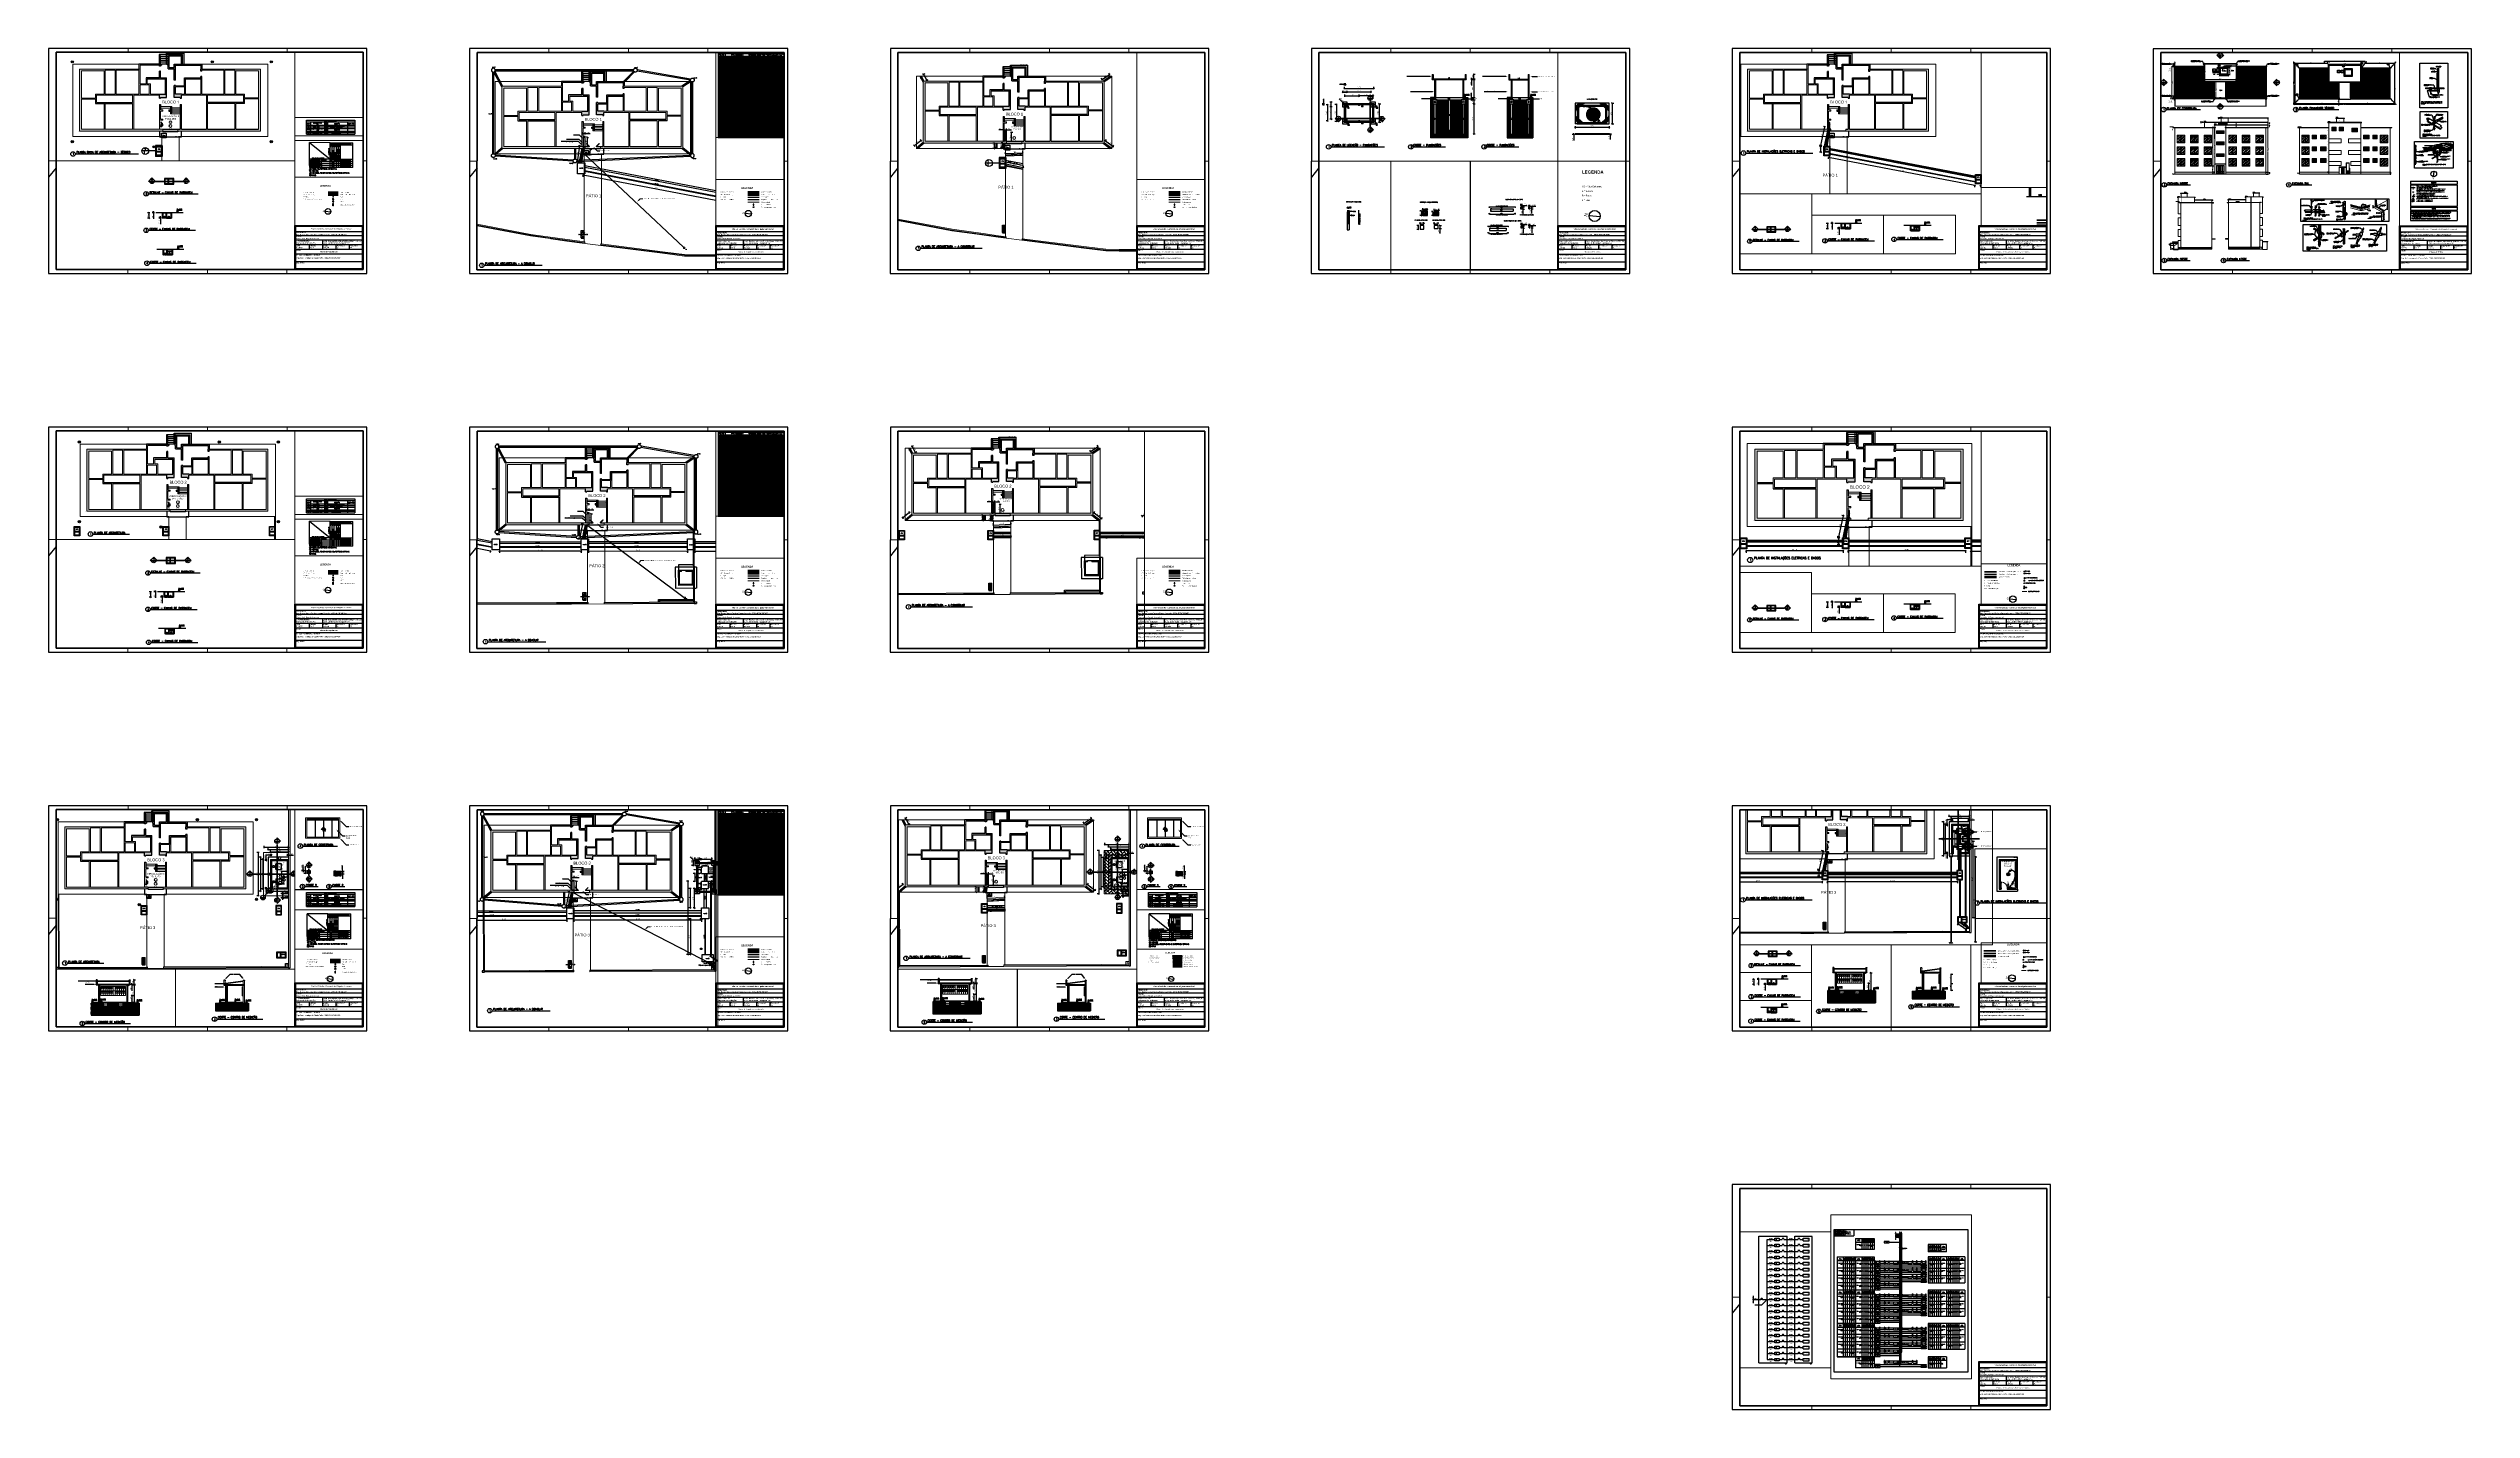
# Paper-space layout 'Prancha A1' of a CAD drawing. Extents: x 183.86 to 190.26, y 29.09 to 32.68.
# The model-space entities are those that its viewports show. They can reach past a viewport. Long polylines and large blocks are cut down to what shows.
import ezdxf
from ezdxf import colors
from ezdxf.entities.mleader import LeaderData, LeaderLine
from ezdxf.enums import TextEntityAlignment as Align
from ezdxf.math import Vec2, Vec3

# ---------------------------------------------------------------- set-up
doc = ezdxf.new("R2010")
doc.units = 0
for name, pattern in [('ACAD_ISO02W100', [15, 12, -3]), ('ACAD_ISO10W100', [18, 12, -3, 0, -3]), ('CACHE', [0.375, 0.25, -0.125]), ('CONTINUO', [0]), ('DASHDOT', [1, 0.5, -0.25, 0, -0.25]), ('DASHED', [0.25, 0.125, -0.125]), ('HIDDEN', [0.375, 0.25, -0.125]), ('HIDDEN2', [0.1875, 0.125, -0.0625])]:
    doc.linetypes.add(name, pattern=pattern)
doc.layers.get('0').update_dxf_attribs({"linetype": 'CONTINUOUS'})
doc.layers.get('Defpoints').update_dxf_attribs({"linetype": 'CONTINUOUS'})
for name, color, linetype in [('035', 5, 'CONTINUOUS'), ('ARQ - Cobertura', 253, 'CONTINUOUS'), ('ARQ - Cotas', 1, 'CONTINUOUS'), ('ARQ - Desnível Terreno', 14, 'CONTINUOUS'), ('ARQ - Projeções', 253, 'CACHE'), ('Arquitetônico - Alvenaria Alta', 251, 'CONTINUOUS'), ('Arquitetônico - Textos', 4, 'CONTINUOUS'), ('DETALHES', 4, 'CONTINUOUS'), ('ELE-BARRA CHATA ALUMÍNIO', 140, 'CONTINUOUS'), ('ELE-CIRCUITO', 7, 'CONTINUOUS'), ('ELE-CONCETOR BIMETÁLICO', 30, 'CONTINUOUS'), ('ELE-CONECTOR DE EMENDA', 153, 'CONTINUOUS'), ('ELE-CONECTOR SPLIT BOLT', 100, 'CONTINUOUS'), ('ELE-CORDOALHA', 190, 'CONTINUOUS'), ('ELE-CX. INSPEÇÃO', 40, 'CONTINUOUS'), ('ELE-FIAÇÃO', 7, 'CONTINUOUS'), ('ELE-FIAÇÃO1', 7, 'CONTINUOUS'), ('ELE-HASTE COBREADA', 36, 'CONTINUOUS'), ('ELE-LINHA FINA', 9, 'CONTINUOUS'), ('ELE-MALHA SPDA', 200, 'CONTINUOUS'), ('ELE-MALHA TERRA', 160, 'CONTINUOUS'), ('ELE-REBITE', 135, 'CONTINUOUS'), ('ELE-SOLDA EXOTÉRMICA', 10, 'CONTINUOUS'), ('ELE-TERMINAL AÉREO', 171, 'CONTINUOUS'), ('ELE-TERMINAL COMPRESSÃO', 220, 'CONTINUOUS'), ('ELE-TEXTO5', 5, 'CONTINUOUS'), ('ELE-TEXTOS', 7, 'CONTINUOUS'), ('ELE-TUBO DESCIDA', 36, 'CONTINUOUS'), ('EST-VIGAS COBERTURA EXISTENTE', 251, 'HIDDEN'), ('Símbolos - Indicação Fachada Elevação Vista', 7, 'CONTINUOUS'), ('Símbolos - Quadro de Acabamentos', 7, 'CONTINUOUS')]:
    doc.layers.add(name, color=color, linetype=linetype)
for name, color, linetype, lineweight in [('ARQ - Alvenaria Alta', 251, 'CONTINUOUS', 13), ('ARQ - Alvenaria Média-Baixa', 252, 'CONTINUOUS', 20), ('ARQ - Desnível', 8, 'CONTINUOUS', 20), ('ARQ - Escadas', 1, 'CONTINUOUS', 9), ('ARQ - Esquadrias', 1, 'CONTINUOUS', 9), ('ARQ - Grades', 1, 'CONTINUOUS', 15), ('ARQ - Guias Calçadas Sarjetas', 254, 'CONTINUOUS', 20), ('ARQ - Textos', 4, 'CONTINUOUS', 5), ('arvore', 92, 'CONTINUOUS', 0), ('ELE-FIXADOR GELCAM', 160, 'CONTINUOUS', 20), ('Elétrica', 30, 'CONTINUOUS', 20), ('Estrutural - Fundações', 6, 'CONTINUOUS', 30), ('Estrutural - Lajes', 6, 'CONTINUOUS', 30), ('Estrutural - Vigas', 6, 'CONTINUOUS', 30), ('Folha de Desenho - Marcas de Dobramento', 7, 'DASHED', 18), ('Folha de Desenho - Quadro', 250, 'CONTINUOUS', 100), ('Folha de Desenho - Texto', 5, 'CONTINUOUS', 9), ('Folha de Desenho - Texto (destaque)', 5, 'CONTINUOUS', 20), ('Hidrossanitário - Água Fria', 5, 'CONTINUOUS', 5), ('Hidrossanitário - Água Pluvial', 4, 'CONTINUOUS', 9), ('Lógica - Dados Telefonia CFTV', 3, 'CONTINUOUS', 5)]:
    doc.layers.add(name, color=color, linetype=linetype, lineweight=lineweight)
doc.layers.add('Folha de Desenho - Viewport', color=7, linetype='CONTINUOUS', plot=False)
doc.styles.add('A-ROMANS', font='romans.shx')
doc.styles.add('Annotative', font='arial.ttf', dxfattribs={"width": 0.5})
doc.styles.add('Anotação', font='tahoma.ttf', dxfattribs={"height": 0.002})
doc.styles.add('ARIAL', font='arial.ttf')
doc.styles.add('COTA', font='romans.shx', dxfattribs={"width": 2})
doc.styles.add('ROMANS', font='romans.shx', dxfattribs={"height": 0.3})
doc.styles.get("Standard").update_dxf_attribs({"font": 'arial.ttf', "height": 0.15})
doc.dimstyles.new('COTA-COMLINHA', dxfattribs={"dimtxt": 0.001, "dimasz": 0.001, "dimexe": 0.001, "dimexo": 0.001, "dimgap": 0.001, "dimtad": 0, "dimzin": 4, "dimtxsty": 'COTA', "dimblk": 'OBLIQUE', "dimcen": 0.001, "dimclrd": 2, "dimclre": 2, "dimclrt": 2, "dimazin": 0, "dimtfac": 1, "dimtmove": 2, "dimatfit": 0, "dimldrblk": 'OBLIQUE', "dimfxl": 1, "dimtfill": 1, "dimtfillclr": 2, "dimlwd": -1, "dimarcsym": 0})
doc.dimstyles.get("Standard").update_dxf_attribs({"dimtxt": 0.1, "dimasz": 0.15, "dimexe": 0.2, "dimexo": 0.2, "dimgap": 0.05, "dimtad": 1, "dimzin": 0, "dimtxsty": 'STANDARD', "dimblk": 'OBLIQUE', "dimcen": 0.5, "dimclrd": 256, "dimclre": 256, "dimclrt": 256, "dimadec": 0, "dimazin": 0, "dimtfac": 1, "dimtmove": 0, "dimatfit": 3, "dimfxl": 0.1, "dimfxlon": 1, "dimtfillclr": 256, "dimtolj": 1, "dimtzin": 0, "dimlwd": -1, "dimarcsym": 0})
pattern_1 = [(135, (10327.80672, -3557.752477), (0, 0.026504753), [0.05622507, -0.01874169]), (45, (10327.793467, -3557.739225), (0, 0.026504753), [0.05622507, -0.01874169])]
pattern_2 = [(50, (250, 0), (0.910923345, -0.07969543), [0.09525, -1.04775]), (355, (250, 0), (-0.17621711, 0.955284226), [0.0762, -0.83820292]), (100.451445, (250.0759, -0.0066), (0.734706235, 0.87558876), [0.080950044, -0.89045122]), (46.1842, (250, 0.254), (1.3553952, -0.21021164), [0.142875, -1.571625]), (96.635558, (250.113, 0.2365), (1.18702067, 1.23713062), [0.12142512, -1.33567804]), (351.184151, (250, 0.254), (1.18702067, 1.23713062), [0.11429984, -1.25729866]), (21, (250.127, 0.1905), (0.758071956, -0.51132599), [0.09525, -1.04775]), (326, (250.127, 0.1905), (0.30901014, 0.92093983), [0.0762, -0.8382]), (71.451445, (250.1902, 0.1479), (1.067082096, 0.409613844), [0.080950044, -0.89044969]), (37.5, (250, 0), (0.015443016, 0.422775194), [0, -0.82804, 0, -0.8509, 0, -0.841375]), (7.5, (250, 0), (0.334098313, 0.500902874), [0, -0.48514, 0, -0.80899, 0, -0.320675]), (327.5, (249.7168, 0), (0.677952976, -0.02864372), [0, -0.3175, 0, -0.9906, 0, -1.31445]), (317.5, (249.5898, 0), (0.740645907, 0.127132455), [0, -0.41275, 0, -0.65786, 0, -0.93345])]
pattern_3 = [(45, (250, 0), (-0.1122532015, 0.1122532015), []), (135, (250, 0), (-0.1122532015, -0.1122532015), [])]
pattern_4 = [(228.0127875, (-194.143503, -10.485946), (-0.609600000048, -0.6857999999575), [0.0102516432, -1.0149145092]), (184.969741, (-194.150361, -10.4935662), (0.9143999996382, 0.0762000043409), [0.0175921416, -1.7416214668]), (132.5104471, (-194.167887, -10.49509), (0.7620000003218, -0.8381999997074), [0.0124044456, -1.2280416838]), (267.273689, (-194.197605, -10.5141402), (0.0762000001596, 1.523999999992), [0.0160201356, -1.58599312277]), (292.83365418, (-194.198367, -10.5301422), (-0.3810000000319, 0.9143999999867), [0.015709011, -1.55519423236]), (357.273689, (-194.192271, -10.5446202), (-1.523999999992, 0.0762000001596), [0.0160201356, -1.58599312277]), (37.69424047, (-194.176269, -10.5453822), (-0.9905999999561, -0.762000000057), [0.0211858098, -2.09739345943]), (72.25532837, (-194.159505, -10.5324282), (0.5334000001434, 1.6763999999544), [0.0200015856, -1.98015769806]), (121.42956562, (-194.153409, -10.5133782), (-0.6096000000865, 0.9905999999468), [0.01607439, -1.59136637096]), (175.2363583, (-194.161791, -10.499662), (0.838199999988, -0.0762000001317), [0.0183513984, -0.8992181085]), (222.3974378, (-194.180079, -10.4981382), (-0.91439999997074, -0.8382000000319), [0.0237323376, -2.34950317537]), (138.81407483, (-194.122167, -10.514902), (-0.533399999968, 0.457200000037), [0.0081001362, -0.80191697473]), (171.4692344, (-194.128263, -10.509568), (0.9906000000267, -0.1523999998271), [0.0154104594, -1.5256391699]), (225, (-194.143503, -10.50728), (0, -0.0762), [0.0107762802, -0.09698679325]), (203.19859051, (-194.148837, -10.498138), (0.38100000001, 0.152399999973), [0.0058032396, -0.57451867107]), (291.80140949, (-194.154171, -10.500424), (-0.076200000016, 0.228599999995), [0.0082069686, -0.4021425897]), (30.96375653, (-194.151123, -10.508044), (0.228600000006, 0.152399999992), [0.0133295898, -0.4309889446]), (161.56505118, (-194.139693, -10.501186), (0.152400000004, -0.07619999999), [0.0096386142, -0.2313269435]), (16.389540334, (-194.198367, -10.500424), (0.762, 0.2286), [0.01350264, -1.3367648002]), (70.34617594, (-194.185413, -10.496614), (-0.3048000000279, -0.8381999999901), [0.0113279682, -1.12146647035]), (293.19859051, (-194.139693, -10.485946), (-0.152399999973, 0.381000000011), [0.011606403, -0.56871550767]), (343.61045967, (-194.135121, -10.496614), (-0.762000000016, 0.2285999999467), [0.01350264, -1.3367648002]), (339.44395478, (-194.198367, -10.547668), (-0.381, 0.1524), [0.013021056, -0.6380320294]), (294.7751406, (-194.186175, -10.55224), (-0.3810000004535, 0.8381999997938), [0.0109101636, -1.0801078014]), (66.80140949, (-194.138931, -10.562146), (0.152399999976, 0.38100000001), [0.011606403, -0.56871550767]), (17.35402464, (-194.134359, -10.551478), (-0.9905999999803, -0.304800000064), [0.0127734822, -1.2645712794]), (69.44395478, (-194.176269, -10.562146), (-0.1524000000027, -0.380999999999), [0.006510528, -0.6445425574]), (101.30993247, (-194.143503, -10.562146), (-0.0762, 0.3048), [0.003885438, -0.38465984894]), (165.96375653, (-194.144265, -10.558336), (0.2286, -0.0762), [0.015709011, -0.29847163767]), (186.00900596, (-194.159505, -10.554526), (0.761999999996, 0.0762000000399), [0.01455801, -1.4412409459]), (303.69006753, (-194.151123, -10.514902), (-0.07620000001, 0.152399999995), [0.0109897164, -0.2637532908]), (353.15722659, (-194.145027, -10.5240462), (1.295400000008, -0.1523999999322), [0.0191867028, -1.89948027195]), (60.9453959, (-194.125977, -10.526332), (-0.3048000000084, -0.533399999995), [0.0078452472, -0.77668176954]), (90, (-194.12217, -10.519474), (-0.0762, 0.0762), [0.004572, -0.071628]), (120.25643716, (-194.161029, -10.55224), (0.3047999999627, -0.5334000000213), [0.0105860088, -1.0480182232]), (48.0127875, (-194.166363, -10.543096), (0.6096000000503, 0.6857999999553), [0.0205032864, -1.004662866]), (0, (-194.15265, -10.527856), (0.0762, 0.0762), [0.019812, -0.056388]), (325.3048465, (-194.132835, -10.527856), (0.7620000002886, -0.5333999995876), [0.0120482868, -1.1927795017]), (254.0546041, (-194.122929, -10.534714), (-0.076199999995, -0.304800000001), [0.0110948724, -0.54364950116]), (207.64597536, (-194.125977, -10.5453822), (-1.4478000000532, -0.7619999998989), [0.018064353, -1.7883739327]), (175.42607874, (-194.141979, -10.5537642), (-0.9906, 0.0762), [0.0191108838, -1.8919753937])]
pattern_5 = [(228.0127875, (693.5702383, -10.485946), (-0.609600000048, -0.6857999999575), [0.0102516432, -1.0149145092]), (184.969741, (693.5633803, -10.4935662), (0.9143999996382, 0.0762000043409), [0.0175921416, -1.7416214668]), (132.5104471, (693.5458543, -10.49509), (0.7620000003218, -0.8381999997074), [0.0124044456, -1.2280416838]), (267.273689, (693.5161363, -10.5141402), (0.0762000001596, 1.523999999992), [0.0160201356, -1.58599312277]), (292.83365418, (693.5153743, -10.5301422), (-0.3810000000319, 0.9143999999867), [0.015709011, -1.55519423236]), (357.273689, (693.5214703, -10.5446202), (-1.523999999992, 0.0762000001596), [0.0160201356, -1.58599312277]), (37.69424047, (693.5374723, -10.5453822), (-0.9905999999561, -0.762000000057), [0.0211858098, -2.09739345943]), (72.25532837, (693.5542363, -10.5324282), (0.5334000001434, 1.6763999999544), [0.0200015856, -1.98015769806]), (121.42956562, (693.5603323, -10.5133782), (-0.6096000000865, 0.9905999999468), [0.01607439, -1.59136637096]), (175.2363583, (693.55195, -10.499662), (0.838199999988, -0.0762000001317), [0.0183513984, -0.8992181085]), (222.3974378, (693.5336623, -10.4981382), (-0.91439999997074, -0.8382000000319), [0.0237323376, -2.34950317537]), (138.81407483, (693.591574, -10.514902), (-0.533399999968, 0.457200000037), [0.0081001362, -0.80191697473]), (171.4692344, (693.5854783, -10.509568), (0.9906000000267, -0.1523999998271), [0.0154104594, -1.5256391699]), (225, (693.57024, -10.50728), (0, -0.0762), [0.0107762802, -0.09698679325]), (203.19859051, (693.564904, -10.498138), (0.38100000001, 0.152399999973), [0.0058032396, -0.57451867107]), (291.80140949, (693.55957, -10.500424), (-0.076200000016, 0.228599999995), [0.0082069686, -0.4021425897]), (30.96375653, (693.562618, -10.508044), (0.228600000006, 0.152399999992), [0.0133295898, -0.4309889446]), (161.56505118, (693.574048, -10.501186), (0.152400000004, -0.07619999999), [0.0096386142, -0.2313269435]), (16.389540334, (693.5153743, -10.500424), (0.762, 0.2286), [0.01350264, -1.3367648002]), (70.34617594, (693.5283283, -10.496614), (-0.3048000000279, -0.8381999999901), [0.0113279682, -1.12146647035]), (293.19859051, (693.574048, -10.485946), (-0.152399999973, 0.381000000011), [0.011606403, -0.56871550767]), (343.61045967, (693.5786203, -10.496614), (-0.762000000016, 0.2285999999467), [0.01350264, -1.3367648002]), (339.44395478, (693.515374, -10.547668), (-0.381, 0.1524), [0.013021056, -0.6380320294]), (294.7751406, (693.5275663, -10.55224), (-0.3810000004535, 0.8381999997938), [0.0109101636, -1.0801078014]), (66.80140949, (693.57481, -10.562146), (0.152399999976, 0.38100000001), [0.011606403, -0.56871550767]), (17.35402464, (693.5793823, -10.551478), (-0.9905999999803, -0.304800000064), [0.0127734822, -1.2645712794]), (69.44395478, (693.537472, -10.562146), (-0.1524000000027, -0.380999999999), [0.006510528, -0.6445425574]), (101.30993247, (693.570238, -10.562146), (-0.0762, 0.3048), [0.003885438, -0.38465984894]), (165.96375653, (693.569476, -10.558336), (0.2286, -0.0762), [0.015709011, -0.29847163767]), (186.00900596, (693.5542363, -10.554526), (0.761999999996, 0.0762000000399), [0.01455801, -1.4412409459]), (303.69006753, (693.562618, -10.514902), (-0.07620000001, 0.152399999995), [0.0109897164, -0.2637532908]), (353.15722659, (693.5687143, -10.5240462), (1.295400000008, -0.1523999999322), [0.0191867028, -1.89948027195]), (60.9453959, (693.587764, -10.526332), (-0.3048000000084, -0.533399999995), [0.0078452472, -0.77668176954]), (90, (693.591574, -10.519474), (-0.0762, 0.0762), [0.004572, -0.071628]), (120.25643716, (693.5527123, -10.55224), (0.3047999999627, -0.5334000000213), [0.0105860088, -1.0480182232]), (48.0127875, (693.5473783, -10.543096), (0.6096000000503, 0.6857999999553), [0.0205032864, -1.004662866]), (0, (693.561094, -10.527856), (0.0762, 0.0762), [0.019812, -0.056388]), (325.3048465, (693.5809063, -10.527856), (0.7620000002886, -0.5333999995876), [0.0120482868, -1.1927795017]), (254.0546041, (693.590812, -10.534714), (-0.076199999995, -0.304800000001), [0.0110948724, -0.54364950116]), (207.64597536, (693.5877643, -10.5453822), (-1.4478000000532, -0.7619999998989), [0.018064353, -1.7883739327]), (175.42607874, (693.5717623, -10.5537642), (-0.9906, 0.0762), [0.0191108838, -1.8919753937])]

# ---------------------------------------------------------------- blocks, each defined once
blk = doc.blocks.new('_Oblique')
at = {"layer": 'ARQ - Esquadrias', "color": 0, "lineweight": -2}
blk.add_line((-0.5, -0.5), (0.5, 0.5), dxfattribs=at)
blk = doc.blocks.new('*D856')
at = {"layer": 'ELE-FIXADOR GELCAM', "color": 2, "lineweight": -2, "ltscale": 0.1, "transparency": 16777216}
for p, q in [((10229.5, -3538.09), (10229, -3538.09)), ((10229.69, -3538.27), (10229, -3538.27))]:
    blk.add_line(p, q, dxfattribs=at)
at = {"layer": 'ELE-FIXADOR GELCAM', "color": 2, "ltscale": 0.1, "transparency": 16777216}
for p, q in [((10229.01, -3538.09), (10229.01, -3538.15)), ((10229.01, -3538.27), (10229.01, -3538.21))]:
    blk.add_line(p, q, dxfattribs=at)
at = {"layer": 'ELE-FIXADOR GELCAM', "color": 2, "ltscale": 0.1, "transparency": 16777216, "xscale": 0.01, "yscale": 0.01, "zscale": 0.01}
for p, rotation in [((10229.01, -3538.09), 90), ((10229.01, -3538.27), 270)]:
    blk.add_blockref('_Oblique', p, dxfattribs=dict(at, rotation=rotation))
at = {"layer": 'ELE-FIXADOR GELCAM', "color": 2, "ltscale": 0.1, "transparency": 16777216, "insert": (10229.01, -3538.18), "char_height": 0.01, "attachment_point": 5, "rotation": 90, "style": 'COTA', "bg_fill": 3, "box_fill_scale": 1.1, "bg_fill_color": 9, "bg_fill_true_color": 13158600, "bg_fill_transparency": 0}
blk.add_mtext(',19', dxfattribs=at)
at = {"layer": 'Defpoints', "color": 0, "lineweight": -2, "ltscale": 0.1, "transparency": 16777216}
for p in [(10229.01, -3538.09), (10229.51, -3538.09), (10229.7, -3538.27)]:
    blk.add_point(p, dxfattribs=at)
blk = doc.blocks.new('*D857')
at = {"layer": 'ELE-FIXADOR GELCAM', "color": 2, "lineweight": -2, "ltscale": 0.1, "transparency": 16777216}
for p, q in [((10229.51, -3546.72), (10229.51, -3547.07)), ((10229.7, -3546.53), (10229.7, -3547.07))]:
    blk.add_line(p, q, dxfattribs=at)
at = {"layer": 'ELE-FIXADOR GELCAM', "color": 2, "ltscale": 0.1, "transparency": 16777216}
for p, q in [((10229.51, -3547.06), (10229.58, -3547.06)), ((10229.7, -3547.06), (10229.64, -3547.06))]:
    blk.add_line(p, q, dxfattribs=at)
at = {"layer": 'ELE-FIXADOR GELCAM', "color": 2, "ltscale": 0.1, "transparency": 16777216, "xscale": 0.01, "yscale": 0.01, "zscale": 0.01, "rotation": 180}
blk.add_blockref('_Oblique', (10229.51, -3547.06), dxfattribs=at)
at = {"layer": 'ELE-FIXADOR GELCAM', "color": 2, "ltscale": 0.1, "transparency": 16777216, "xscale": 0.01, "yscale": 0.01, "zscale": 0.01}
blk.add_blockref('_Oblique', (10229.7, -3547.06), dxfattribs=at)
at = {"layer": 'ELE-FIXADOR GELCAM', "color": 2, "ltscale": 0.1, "transparency": 16777216, "insert": (10229.61, -3547.06), "char_height": 0.01, "attachment_point": 5, "style": 'COTA', "bg_fill": 3, "box_fill_scale": 1.1, "bg_fill_color": 9, "bg_fill_true_color": 13158600, "bg_fill_transparency": 0}
blk.add_mtext(',19', dxfattribs=at)
at = {"layer": 'Defpoints', "color": 0, "lineweight": -2, "ltscale": 0.1, "transparency": 16777216}
for p in [(10229.51, -3546.71), (10229.51, -3547.06), (10229.7, -3546.52)]:
    blk.add_point(p, dxfattribs=at)
blk = doc.blocks.new('*D854')
at = {"layer": 'ELE-FIXADOR GELCAM', "color": 2, "ltscale": 0.01, "transparency": 16777216}
for p, q in [((10278.78, -3552.87), (10278.78, -3552.9)), ((10278.78, -3552.99), (10278.78, -3552.96))]:
    blk.add_line(p, q, dxfattribs=at)
at = {"layer": 'ELE-FIXADOR GELCAM', "color": 2, "ltscale": 0.01, "transparency": 16777216, "xscale": 0.01, "yscale": 0.01, "zscale": 0.01}
for p, rotation in [((10278.78, -3552.87), 90), ((10278.78, -3552.99), 270)]:
    blk.add_blockref('_Oblique', p, dxfattribs=dict(at, rotation=rotation))
at = {"layer": 'ELE-FIXADOR GELCAM', "color": 2, "lineweight": -3, "ltscale": 0.01, "transparency": 16777216, "insert": (10278.78, -3552.93), "char_height": 0.01, "attachment_point": 5, "rotation": 90, "style": 'COTA', "bg_fill": 3, "box_fill_scale": 1.1, "bg_fill_color": 9, "bg_fill_true_color": 13158600, "bg_fill_transparency": 0}
blk.add_mtext(',12', dxfattribs=at)
at = {"layer": 'Defpoints', "color": 0, "lineweight": -2, "ltscale": 0.01, "transparency": 16777216}
for p in [(10278.78, -3552.87), (10278.78, -3552.87), (10278.78, -3552.99)]:
    blk.add_point(p, dxfattribs=at)
blk = doc.blocks.new('*D855')
at = {"layer": 'ELE-FIXADOR GELCAM', "color": 2, "lineweight": -2, "ltscale": 0.01, "transparency": 16777216}
for p, q in [((10286.59, -3566.06), (10286.79, -3566.06)), ((10286.59, -3566.56), (10286.79, -3566.56))]:
    blk.add_line(p, q, dxfattribs=at)
at = {"layer": 'ELE-FIXADOR GELCAM', "color": 2, "ltscale": 0.01, "transparency": 16777216}
for p, q in [((10286.78, -3566.06), (10286.78, -3566.28)), ((10286.78, -3566.56), (10286.78, -3566.34))]:
    blk.add_line(p, q, dxfattribs=at)
at = {"layer": 'ELE-FIXADOR GELCAM', "color": 2, "ltscale": 0.01, "transparency": 16777216, "xscale": 0.01, "yscale": 0.01, "zscale": 0.01}
for p, rotation in [((10286.78, -3566.06), 90), ((10286.78, -3566.56), 270)]:
    blk.add_blockref('_Oblique', p, dxfattribs=dict(at, rotation=rotation))
at = {"layer": 'ELE-FIXADOR GELCAM', "color": 2, "lineweight": -3, "ltscale": 0.01, "transparency": 16777216, "insert": (10286.78, -3566.31), "char_height": 0.01, "attachment_point": 5, "rotation": 90, "style": 'COTA', "bg_fill": 3, "box_fill_scale": 1.1, "bg_fill_color": 9, "bg_fill_true_color": 13158600, "bg_fill_transparency": 0}
blk.add_mtext(',50', dxfattribs=at)
at = {"layer": 'Defpoints', "color": 0, "lineweight": -2, "ltscale": 0.01, "transparency": 16777216}
for p in [(10286.58, -3566.06), (10286.58, -3566.56), (10286.78, -3566.06)]:
    blk.add_point(p, dxfattribs=at)
blk = doc.blocks.new('*D858')
at = {"layer": 'ELE-FIXADOR GELCAM', "color": 2, "lineweight": -2, "ltscale": 0.01, "transparency": 16777216}
for p, q in [((10240, -3564.47), (10239.6, -3564.47)), ((10240, -3566.56), (10239.6, -3566.56))]:
    blk.add_line(p, q, dxfattribs=at)
at = {"layer": 'ELE-FIXADOR GELCAM', "color": 2, "ltscale": 0.01, "transparency": 16777216}
for p, q in [((10239.7, -3564.47), (10239.7, -3565.11)), ((10239.7, -3566.56), (10239.7, -3565.92))]:
    blk.add_line(p, q, dxfattribs=at)
at = {"layer": 'ELE-FIXADOR GELCAM', "color": 2, "ltscale": 0.01, "transparency": 16777216, "xscale": 0.1, "yscale": 0.1, "zscale": 0.1}
for p, rotation in [((10239.7, -3564.47), 90), ((10239.7, -3566.56), 270)]:
    blk.add_blockref('_Oblique', p, dxfattribs=dict(at, rotation=rotation))
at = {"layer": 'ELE-FIXADOR GELCAM', "color": 2, "lineweight": -3, "ltscale": 0.01, "transparency": 16777216, "insert": (10239.7, -3565.52), "char_height": 0.1, "attachment_point": 5, "rotation": 90, "style": 'COTA', "bg_fill": 3, "box_fill_scale": 1.1, "bg_fill_color": 9, "bg_fill_true_color": 13158600, "bg_fill_transparency": 0}
blk.add_mtext('2,10', dxfattribs=at)
at = {"layer": 'Defpoints', "color": 0, "lineweight": -2, "ltscale": 0.01, "transparency": 16777216}
for p in [(10239.7, -3564.47), (10240.1, -3564.47), (10240.1, -3566.56)]:
    blk.add_point(p, dxfattribs=at)
blk = doc.blocks.new('*D859')
at = {"layer": 'Defpoints', "color": 0, "lineweight": -2, "ltscale": 0.05, "transparency": 16777216}
for p in [(10239.7, -3554.24), (10240.1, -3554.24), (10240.1, -3564.47)]:
    blk.add_point(p, dxfattribs=at)
at = {"layer": 'ELE-FIXADOR GELCAM', "color": 2, "lineweight": -2, "ltscale": 0.05, "transparency": 16777216}
for p, q in [((10240, -3554.24), (10239.6, -3554.24)), ((10240, -3564.47), (10239.6, -3564.47))]:
    blk.add_line(p, q, dxfattribs=at)
at = {"layer": 'ELE-FIXADOR GELCAM', "color": 2, "ltscale": 0.05, "transparency": 16777216}
for p, q in [((10239.7, -3554.24), (10239.7, -3558.87)), ((10239.7, -3564.47), (10239.7, -3559.84))]:
    blk.add_line(p, q, dxfattribs=at)
at = {"layer": 'ELE-FIXADOR GELCAM', "color": 2, "ltscale": 0.05, "transparency": 16777216, "xscale": 0.1, "yscale": 0.1, "zscale": 0.1}
for p, rotation in [((10239.7, -3554.24), 90), ((10239.7, -3564.47), 270)]:
    blk.add_blockref('_Oblique', p, dxfattribs=dict(at, rotation=rotation))
at = {"layer": 'ELE-FIXADOR GELCAM', "color": 2, "lineweight": -3, "ltscale": 0.05, "transparency": 16777216, "insert": (10239.7, -3559.36), "char_height": 0.1, "attachment_point": 5, "rotation": 90, "style": 'COTA', "bg_fill": 3, "box_fill_scale": 1.1, "bg_fill_color": 9, "bg_fill_true_color": 13158600, "bg_fill_transparency": 0}
blk.add_mtext('10,22', dxfattribs=at)
blk = doc.blocks.new('*D860')
at = {"layer": 'ELE-FIXADOR GELCAM', "color": 2, "lineweight": -2, "ltscale": 0.01, "transparency": 16777216}
for p, q in [((10253.8, -3566.06), (10254.4, -3566.06)), ((10253.8, -3566.56), (10254.4, -3566.56))]:
    blk.add_line(p, q, dxfattribs=at)
at = {"layer": 'ELE-FIXADOR GELCAM', "color": 2, "ltscale": 0.01, "transparency": 16777216}
for p, q in [((10254.3, -3566.06), (10254.3, -3565.96)), ((10254.3, -3566.56), (10254.3, -3566.66))]:
    blk.add_line(p, q, dxfattribs=at)
at = {"layer": 'ELE-FIXADOR GELCAM', "color": 2, "lineweight": -3, "ltscale": 0.01, "transparency": 16777216, "insert": (10254.72, -3566.31), "char_height": 0.1, "attachment_point": 5, "rotation": 90, "style": 'COTA', "bg_fill": 3, "box_fill_scale": 1.1, "bg_fill_color": 9, "bg_fill_true_color": 13158600, "bg_fill_transparency": 0}
blk.add_mtext(',50', dxfattribs=at)
at = {"layer": 'Defpoints', "color": 0, "lineweight": -2, "ltscale": 0.01, "transparency": 16777216}
for p in [(10253.7, -3566.06), (10253.7, -3566.56), (10254.3, -3566.06)]:
    blk.add_point(p, dxfattribs=at)
at = {"layer": 'ELE-FIXADOR GELCAM', "color": 2, "ltscale": 0.01, "transparency": 16777216}
blk.add_line((10254.3, -3566.56), (10254.3, -3566.06), dxfattribs=at)
at = {"layer": 'ELE-FIXADOR GELCAM', "color": 2, "ltscale": 0.01, "transparency": 16777216, "xscale": 0.1, "yscale": 0.1, "zscale": 0.1}
for p, rotation in [((10254.3, -3566.06), 270), ((10254.3, -3566.56), 90)]:
    blk.add_blockref('_Oblique', p, dxfattribs=dict(at, rotation=rotation))
blk = doc.blocks.new('*D861')
at = {"layer": 'Defpoints', "color": 0, "lineweight": -2, "ltscale": 0.01, "transparency": 16777216}
for p in [(10254.1, -3554.24), (10254.3, -3554.24), (10253.7, -3566.06)]:
    blk.add_point(p, dxfattribs=at)
at = {"layer": 'ELE-FIXADOR GELCAM', "color": 2, "lineweight": -2, "ltscale": 0.01, "transparency": 16777216}
for p, q in [((10254.2, -3554.24), (10254.4, -3554.24)), ((10253.8, -3566.06), (10254.4, -3566.06))]:
    blk.add_line(p, q, dxfattribs=at)
at = {"layer": 'ELE-FIXADOR GELCAM', "color": 2, "ltscale": 0.01, "transparency": 16777216}
for p, q in [((10254.3, -3554.24), (10254.3, -3559.67)), ((10254.3, -3566.06), (10254.3, -3560.64))]:
    blk.add_line(p, q, dxfattribs=at)
at = {"layer": 'ELE-FIXADOR GELCAM', "color": 2, "ltscale": 0.01, "transparency": 16777216, "xscale": 0.1, "yscale": 0.1, "zscale": 0.1}
for p, rotation in [((10254.3, -3554.24), 90), ((10254.3, -3566.06), 270)]:
    blk.add_blockref('_Oblique', p, dxfattribs=dict(at, rotation=rotation))
at = {"layer": 'ELE-FIXADOR GELCAM', "color": 2, "lineweight": -3, "ltscale": 0.01, "transparency": 16777216, "insert": (10254.3, -3560.15), "char_height": 0.1, "attachment_point": 5, "rotation": 90, "style": 'COTA', "bg_fill": 3, "box_fill_scale": 1.1, "bg_fill_color": 9, "bg_fill_true_color": 13158600, "bg_fill_transparency": 0}
blk.add_mtext('11,82', dxfattribs=at)
blk = doc.blocks.new('*D862')
at = {"layer": 'Defpoints', "color": 0, "lineweight": -2, "ltscale": 0.01, "transparency": 16777216}
blk.add_point((10243.35, -3553.52), dxfattribs=at)
at = {"layer": 'ELE-FIXADOR GELCAM', "color": 2, "lineweight": -2, "ltscale": 0.01, "transparency": 16777216}
for p, q in [((10243.45, -3553.52), (10254.4, -3553.52)), ((10254.2, -3554.24), (10254.4, -3554.24))]:
    blk.add_line(p, q, dxfattribs=at)
at = {"layer": 'ELE-FIXADOR GELCAM', "color": 2, "ltscale": 0.01, "transparency": 16777216}
for p, q in [((10254.3, -3553.52), (10254.3, -3553.42)), ((10254.3, -3554.24), (10254.3, -3554.34))]:
    blk.add_line(p, q, dxfattribs=at)
at = {"layer": 'ELE-FIXADOR GELCAM', "color": 2, "lineweight": -3, "ltscale": 0.01, "transparency": 16777216, "insert": (10254.72, -3553.88), "char_height": 0.1, "attachment_point": 5, "rotation": 90, "style": 'COTA', "bg_fill": 3, "box_fill_scale": 1.1, "bg_fill_color": 9, "bg_fill_true_color": 13158600, "bg_fill_transparency": 0}
blk.add_mtext(',72', dxfattribs=at)
at = {"layer": 'Defpoints', "color": 0, "lineweight": -2, "ltscale": 0.01, "transparency": 16777216}
for p in [(10254.3, -3553.52), (10254.1, -3554.24)]:
    blk.add_point(p, dxfattribs=at)
at = {"layer": 'ELE-FIXADOR GELCAM', "color": 2, "ltscale": 0.01, "transparency": 16777216}
blk.add_line((10254.3, -3554.24), (10254.3, -3553.52), dxfattribs=at)
at = {"layer": 'ELE-FIXADOR GELCAM', "color": 2, "ltscale": 0.01, "transparency": 16777216, "xscale": 0.1, "yscale": 0.1, "zscale": 0.1}
for p, rotation in [((10254.3, -3553.52), 270), ((10254.3, -3554.24), 90)]:
    blk.add_blockref('_Oblique', p, dxfattribs=dict(at, rotation=rotation))
blk = doc.blocks.new('*D863')
at = {"layer": 'Defpoints', "color": 0, "lineweight": -2, "ltscale": 0.01, "transparency": 16777216}
for p in [(10243.35, -3553.52), (10246.08, -3552.83)]:
    blk.add_point(p, dxfattribs=at)
at = {"layer": 'ELE-FIXADOR GELCAM', "color": 2, "lineweight": -2, "ltscale": 0.01, "transparency": 16777216}
for p, q in [((10243.45, -3553.52), (10254.4, -3553.52)), ((10246.18, -3552.83), (10254.4, -3552.83))]:
    blk.add_line(p, q, dxfattribs=at)
at = {"layer": 'ELE-FIXADOR GELCAM', "color": 2, "ltscale": 0.01, "transparency": 16777216}
for p, q in [((10254.3, -3552.83), (10254.3, -3552.73)), ((10254.3, -3553.52), (10254.3, -3553.62))]:
    blk.add_line(p, q, dxfattribs=at)
at = {"layer": 'ELE-FIXADOR GELCAM', "color": 2, "lineweight": -3, "ltscale": 0.01, "transparency": 16777216, "insert": (10254.72, -3553.17), "char_height": 0.1, "attachment_point": 5, "rotation": 90, "style": 'COTA', "bg_fill": 3, "box_fill_scale": 1.1, "bg_fill_color": 9, "bg_fill_true_color": 13158600, "bg_fill_transparency": 0}
blk.add_mtext(',70', dxfattribs=at)
at = {"layer": 'Defpoints', "color": 0, "lineweight": -2, "ltscale": 0.01, "transparency": 16777216}
blk.add_point((10254.3, -3552.83), dxfattribs=at)
at = {"layer": 'ELE-FIXADOR GELCAM', "color": 2, "ltscale": 0.01, "transparency": 16777216}
blk.add_line((10254.3, -3553.52), (10254.3, -3552.83), dxfattribs=at)
at = {"layer": 'ELE-FIXADOR GELCAM', "color": 2, "ltscale": 0.01, "transparency": 16777216, "xscale": 0.1, "yscale": 0.1, "zscale": 0.1}
for p, rotation in [((10254.3, -3552.83), 270), ((10254.3, -3553.52), 90)]:
    blk.add_blockref('_Oblique', p, dxfattribs=dict(at, rotation=rotation))
blk = doc.blocks.new('*D864')
at = {"layer": 'Defpoints', "color": 0, "lineweight": -2, "ltscale": 0.01, "transparency": 16777216}
for p in [(10244, -3551.73), (10246.08, -3552.83)]:
    blk.add_point(p, dxfattribs=at)
at = {"layer": 'ELE-FIXADOR GELCAM', "color": 2, "lineweight": -2, "ltscale": 0.01, "transparency": 16777216}
for p, q in [((10244.1, -3551.73), (10254.4, -3551.73)), ((10246.18, -3552.83), (10254.4, -3552.83))]:
    blk.add_line(p, q, dxfattribs=at)
at = {"layer": 'ELE-FIXADOR GELCAM', "color": 2, "ltscale": 0.01, "transparency": 16777216}
for p, q in [((10254.3, -3551.73), (10254.3, -3551.88)), ((10254.3, -3552.83), (10254.3, -3552.67))]:
    blk.add_line(p, q, dxfattribs=at)
at = {"layer": 'ELE-FIXADOR GELCAM', "color": 2, "ltscale": 0.01, "transparency": 16777216, "xscale": 0.1, "yscale": 0.1, "zscale": 0.1}
for p, rotation in [((10254.3, -3551.73), 90), ((10254.3, -3552.83), 270)]:
    blk.add_blockref('_Oblique', p, dxfattribs=dict(at, rotation=rotation))
at = {"layer": 'ELE-FIXADOR GELCAM', "color": 2, "lineweight": -3, "ltscale": 0.01, "transparency": 16777216, "insert": (10254.3, -3552.28), "char_height": 0.1, "attachment_point": 5, "rotation": 90, "style": 'COTA', "bg_fill": 3, "box_fill_scale": 1.1, "bg_fill_color": 9, "bg_fill_true_color": 13158600, "bg_fill_transparency": 0}
blk.add_mtext('1,10', dxfattribs=at)
at = {"layer": 'Defpoints', "color": 0, "lineweight": -2, "ltscale": 0.01, "transparency": 16777216}
blk.add_point((10254.3, -3551.73), dxfattribs=at)
blk = doc.blocks.new('*D865')
at = {"layer": 'ELE-FIXADOR GELCAM', "color": 2, "lineweight": -2, "ltscale": 0.01, "transparency": 16777216}
for p, q in [((10241.58, -3551.73), (10241.45, -3551.73)), ((10241.58, -3551.83), (10241.45, -3551.83))]:
    blk.add_line(p, q, dxfattribs=at)
at = {"layer": 'ELE-FIXADOR GELCAM', "color": 2, "ltscale": 0.01, "transparency": 16777216}
for p, q in [((10241.55, -3551.73), (10241.55, -3551.63)), ((10241.55, -3551.83), (10241.55, -3551.93))]:
    blk.add_line(p, q, dxfattribs=at)
at = {"layer": 'ELE-FIXADOR GELCAM', "color": 2, "lineweight": -3, "ltscale": 0.01, "transparency": 16777216, "insert": (10241.24, -3551.78), "char_height": 0.1, "attachment_point": 5, "rotation": 90, "style": 'COTA', "bg_fill": 3, "box_fill_scale": 1.1, "bg_fill_color": 9, "bg_fill_true_color": 13158600, "bg_fill_transparency": 0}
blk.add_mtext(',10', dxfattribs=at)
at = {"layer": 'Defpoints', "color": 0, "lineweight": -2, "ltscale": 0.01, "transparency": 16777216}
for p in [(10241.55, -3551.83), (10241.68, -3551.73), (10241.68, -3551.83)]:
    blk.add_point(p, dxfattribs=at)
at = {"layer": 'ELE-FIXADOR GELCAM', "color": 2, "ltscale": 0.01, "transparency": 16777216}
blk.add_line((10241.55, -3551.73), (10241.55, -3551.83), dxfattribs=at)
at = {"layer": 'ELE-FIXADOR GELCAM', "color": 2, "ltscale": 0.01, "transparency": 16777216, "xscale": 0.1, "yscale": 0.1, "zscale": 0.1}
for p, rotation in [((10241.55, -3551.73), 270), ((10241.55, -3551.83), 90)]:
    blk.add_blockref('_Oblique', p, dxfattribs=dict(at, rotation=rotation))
blk = doc.blocks.new('*D866')
at = {"layer": 'ELE-FIXADOR GELCAM', "color": 2, "lineweight": -2, "ltscale": 0.01, "transparency": 16777216}
for p, q in [((10237.21, -3552.83), (10236.75, -3552.83)), ((10237.21, -3552.95), (10236.75, -3552.95))]:
    blk.add_line(p, q, dxfattribs=at)
at = {"layer": 'ELE-FIXADOR GELCAM', "color": 2, "ltscale": 0.01, "transparency": 16777216}
for p, q in [((10236.85, -3552.83), (10236.85, -3552.73)), ((10236.85, -3552.95), (10236.85, -3553.05))]:
    blk.add_line(p, q, dxfattribs=at)
at = {"layer": 'ELE-FIXADOR GELCAM', "color": 2, "lineweight": -3, "ltscale": 0.01, "transparency": 16777216, "insert": (10236.54, -3552.89), "char_height": 0.1, "attachment_point": 5, "rotation": 90, "style": 'COTA', "bg_fill": 3, "box_fill_scale": 1.1, "bg_fill_color": 9, "bg_fill_true_color": 13158600, "bg_fill_transparency": 0}
blk.add_mtext(',12', dxfattribs=at)
at = {"layer": 'Defpoints', "color": 0, "lineweight": -2, "ltscale": 0.01, "transparency": 16777216}
for p in [(10236.85, -3552.95), (10237.31, -3552.83), (10237.31, -3552.95)]:
    blk.add_point(p, dxfattribs=at)
at = {"layer": 'ELE-FIXADOR GELCAM', "color": 2, "ltscale": 0.01, "transparency": 16777216}
blk.add_line((10236.85, -3552.83), (10236.85, -3552.95), dxfattribs=at)
at = {"layer": 'ELE-FIXADOR GELCAM', "color": 2, "ltscale": 0.01, "transparency": 16777216, "xscale": 0.1, "yscale": 0.1, "zscale": 0.1}
for p, rotation in [((10236.85, -3552.83), 270), ((10236.85, -3552.95), 90)]:
    blk.add_blockref('_Oblique', p, dxfattribs=dict(at, rotation=rotation))
blk = doc.blocks.new('*D867')
at = {"layer": 'Defpoints', "color": 0, "lineweight": -2, "ltscale": 0.01, "transparency": 16777216}
for p in [(10261.09, -3537.27), (10261.4, -3537.27), (10261.4, -3547.89)]:
    blk.add_point(p, dxfattribs=at)
at = {"layer": 'ELE-FIXADOR GELCAM', "color": 2, "lineweight": -2, "ltscale": 0.01, "transparency": 16777216}
for p, q in [((10261.3, -3537.27), (10260.99, -3537.27)), ((10261.3, -3547.89), (10260.99, -3547.89))]:
    blk.add_line(p, q, dxfattribs=at)
at = {"layer": 'ELE-FIXADOR GELCAM', "color": 2, "ltscale": 0.01, "transparency": 16777216}
for p, q in [((10261.09, -3537.27), (10261.09, -3542.1)), ((10261.09, -3547.89), (10261.09, -3543.07))]:
    blk.add_line(p, q, dxfattribs=at)
at = {"layer": 'ELE-FIXADOR GELCAM', "color": 2, "ltscale": 0.01, "transparency": 16777216, "xscale": 0.1, "yscale": 0.1, "zscale": 0.1}
for p, rotation in [((10261.09, -3537.27), 90), ((10261.09, -3547.89), 270)]:
    blk.add_blockref('_Oblique', p, dxfattribs=dict(at, rotation=rotation))
at = {"layer": 'ELE-FIXADOR GELCAM', "color": 2, "lineweight": -3, "ltscale": 0.01, "transparency": 16777216, "insert": (10261.09, -3542.58), "char_height": 0.1, "attachment_point": 5, "rotation": 90, "style": 'COTA', "bg_fill": 3, "box_fill_scale": 1.1, "bg_fill_color": 9, "bg_fill_true_color": 13158600, "bg_fill_transparency": 0}
blk.add_mtext('10,62', dxfattribs=at)
blk = doc.blocks.new('*D868')
at = {"layer": 'ELE-FIXADOR GELCAM', "color": 2, "lineweight": -2, "ltscale": 0.01, "transparency": 16777216}
for p, q in [((10269.3, -3536.76), (10270.08, -3536.76)), ((10269.3, -3537.26), (10270.08, -3537.26))]:
    blk.add_line(p, q, dxfattribs=at)
at = {"layer": 'ELE-FIXADOR GELCAM', "color": 2, "ltscale": 0.01, "transparency": 16777216}
for p, q in [((10269.98, -3536.76), (10269.98, -3536.66)), ((10269.98, -3537.26), (10269.98, -3537.36))]:
    blk.add_line(p, q, dxfattribs=at)
at = {"layer": 'ELE-FIXADOR GELCAM', "color": 2, "lineweight": -3, "ltscale": 0.01, "transparency": 16777216, "insert": (10270.41, -3537.01), "char_height": 0.1, "attachment_point": 5, "rotation": 90, "style": 'COTA', "bg_fill": 3, "box_fill_scale": 1.1, "bg_fill_color": 9, "bg_fill_true_color": 13158600, "bg_fill_transparency": 0}
blk.add_mtext(',50', dxfattribs=at)
at = {"layer": 'Defpoints', "color": 0, "lineweight": -2, "ltscale": 0.01, "transparency": 16777216}
for p in [(10269.2, -3536.76), (10269.2, -3537.26), (10269.98, -3536.76)]:
    blk.add_point(p, dxfattribs=at)
at = {"layer": 'ELE-FIXADOR GELCAM', "color": 2, "ltscale": 0.01, "transparency": 16777216}
blk.add_line((10269.98, -3537.26), (10269.98, -3536.76), dxfattribs=at)
at = {"layer": 'ELE-FIXADOR GELCAM', "color": 2, "ltscale": 0.01, "transparency": 16777216, "xscale": 0.1, "yscale": 0.1, "zscale": 0.1}
for p, rotation in [((10269.98, -3536.76), 270), ((10269.98, -3537.26), 90)]:
    blk.add_blockref('_Oblique', p, dxfattribs=dict(at, rotation=rotation))
blk = doc.blocks.new('*D869')
at = {"layer": 'Defpoints', "color": 0, "lineweight": -2, "ltscale": 0.01, "transparency": 16777216}
for p in [(10261.4, -3547.89), (10261.4, -3548.17), (10287.77, -3547.89)]:
    blk.add_point(p, dxfattribs=at)
at = {"layer": 'ELE-FIXADOR GELCAM', "color": 2, "lineweight": -2, "ltscale": 0.01, "transparency": 16777216}
for p, q in [((10261.4, -3547.99), (10261.4, -3548.27)), ((10287.77, -3547.99), (10287.77, -3548.27))]:
    blk.add_line(p, q, dxfattribs=at)
at = {"layer": 'ELE-FIXADOR GELCAM', "color": 2, "ltscale": 0.01, "transparency": 16777216}
for p, q in [((10261.4, -3548.17), (10274.08, -3548.17)), ((10287.77, -3548.17), (10275.08, -3548.17))]:
    blk.add_line(p, q, dxfattribs=at)
at = {"layer": 'ELE-FIXADOR GELCAM', "color": 2, "ltscale": 0.01, "transparency": 16777216, "xscale": 0.1, "yscale": 0.1, "zscale": 0.1, "rotation": 180}
blk.add_blockref('_Oblique', (10261.4, -3548.17), dxfattribs=at)
at = {"layer": 'ELE-FIXADOR GELCAM', "color": 2, "ltscale": 0.01, "transparency": 16777216, "xscale": 0.1, "yscale": 0.1, "zscale": 0.1}
blk.add_blockref('_Oblique', (10287.77, -3548.17), dxfattribs=at)
at = {"layer": 'ELE-FIXADOR GELCAM', "color": 2, "lineweight": -3, "ltscale": 0.01, "transparency": 16777216, "insert": (10274.58, -3548.17), "char_height": 0.1, "attachment_point": 5, "style": 'COTA', "bg_fill": 3, "box_fill_scale": 1.1, "bg_fill_color": 9, "bg_fill_true_color": 13158600, "bg_fill_transparency": 0}
blk.add_mtext('26,37', dxfattribs=at)
blk = doc.blocks.new('*D870')
at = {"layer": 'ELE-FIXADOR GELCAM', "color": 2, "lineweight": -2, "ltscale": 0.01, "transparency": 16777216}
for p, q in [((10229.6, -3546.52), (10228.81, -3546.52)), ((10229.41, -3546.71), (10228.81, -3546.71))]:
    blk.add_line(p, q, dxfattribs=at)
at = {"layer": 'ELE-FIXADOR GELCAM', "color": 2, "ltscale": 0.01, "transparency": 16777216}
for p, q in [((10228.91, -3546.52), (10228.91, -3546.42)), ((10228.91, -3546.71), (10228.91, -3546.81))]:
    blk.add_line(p, q, dxfattribs=at)
at = {"layer": 'ELE-FIXADOR GELCAM', "color": 2, "lineweight": -3, "ltscale": 0.01, "transparency": 16777216, "insert": (10228.61, -3546.61), "char_height": 0.1, "attachment_point": 5, "rotation": 90, "style": 'COTA', "bg_fill": 3, "box_fill_scale": 1.1, "bg_fill_color": 9, "bg_fill_true_color": 13158600, "bg_fill_transparency": 0}
blk.add_mtext(',19', dxfattribs=at)
at = {"layer": 'Defpoints', "color": 0, "lineweight": -2, "ltscale": 0.01, "transparency": 16777216}
for p in [(10228.91, -3546.71), (10229.51, -3546.71), (10229.7, -3546.52)]:
    blk.add_point(p, dxfattribs=at)
at = {"layer": 'ELE-FIXADOR GELCAM', "color": 2, "ltscale": 0.01, "transparency": 16777216}
blk.add_line((10228.91, -3546.52), (10228.91, -3546.71), dxfattribs=at)
at = {"layer": 'ELE-FIXADOR GELCAM', "color": 2, "ltscale": 0.01, "transparency": 16777216, "xscale": 0.1, "yscale": 0.1, "zscale": 0.1}
for p, rotation in [((10228.91, -3546.52), 270), ((10228.91, -3546.71), 90)]:
    blk.add_blockref('_Oblique', p, dxfattribs=dict(at, rotation=rotation))
blk = doc.blocks.new('*D871')
at = {"layer": 'ELE-FIXADOR GELCAM', "color": 2, "ltscale": 0.01, "transparency": 16777216}
for p, q in [((10229.51, -3537.35), (10229.41, -3537.35)), ((10229.7, -3537.35), (10229.8, -3537.35))]:
    blk.add_line(p, q, dxfattribs=at)
at = {"layer": 'ELE-FIXADOR GELCAM', "color": 2, "lineweight": -2, "ltscale": 0.01, "transparency": 16777216}
for p, q in [((10229.51, -3537.99), (10229.51, -3537.25)), ((10229.7, -3538.17), (10229.7, -3537.25))]:
    blk.add_line(p, q, dxfattribs=at)
at = {"layer": 'ELE-FIXADOR GELCAM', "color": 2, "lineweight": -3, "ltscale": 0.01, "transparency": 16777216, "insert": (10229.61, -3537.04), "char_height": 0.1, "attachment_point": 5, "style": 'COTA', "bg_fill": 3, "box_fill_scale": 1.1, "bg_fill_color": 9, "bg_fill_true_color": 13158600, "bg_fill_transparency": 0}
blk.add_mtext(',19', dxfattribs=at)
at = {"layer": 'Defpoints', "color": 0, "lineweight": -2, "ltscale": 0.01, "transparency": 16777216}
for p in [(10229.51, -3537.35), (10229.51, -3538.09), (10229.7, -3538.27)]:
    blk.add_point(p, dxfattribs=at)
at = {"layer": 'ELE-FIXADOR GELCAM', "color": 2, "ltscale": 0.01, "transparency": 16777216}
blk.add_line((10229.7, -3537.35), (10229.51, -3537.35), dxfattribs=at)
at = {"layer": 'ELE-FIXADOR GELCAM', "color": 2, "ltscale": 0.01, "transparency": 16777216, "xscale": 0.1, "yscale": 0.1, "zscale": 0.1}
blk.add_blockref('_Oblique', (10229.51, -3537.35), dxfattribs=at)
at = {"layer": 'ELE-FIXADOR GELCAM', "color": 2, "ltscale": 0.01, "transparency": 16777216, "xscale": 0.1, "yscale": 0.1, "zscale": 0.1, "rotation": 180}
blk.add_blockref('_Oblique', (10229.7, -3537.35), dxfattribs=at)
blk = doc.blocks.new('*D872')
at = {"layer": 'Defpoints', "color": 0, "lineweight": -2, "ltscale": 0.01, "transparency": 16777216}
for p in [(10228.93, -3538.27), (10229.7, -3538.27), (10229.7, -3546.52)]:
    blk.add_point(p, dxfattribs=at)
at = {"layer": 'ELE-FIXADOR GELCAM', "color": 2, "lineweight": -2, "ltscale": 0.01, "transparency": 16777216}
for p, q in [((10229.6, -3538.27), (10228.83, -3538.27)), ((10229.6, -3546.52), (10228.83, -3546.52))]:
    blk.add_line(p, q, dxfattribs=at)
at = {"layer": 'ELE-FIXADOR GELCAM', "color": 2, "ltscale": 0.01, "transparency": 16777216}
for p, q in [((10228.93, -3538.27), (10228.93, -3541.99)), ((10228.93, -3546.52), (10228.93, -3542.8))]:
    blk.add_line(p, q, dxfattribs=at)
at = {"layer": 'ELE-FIXADOR GELCAM', "color": 2, "ltscale": 0.01, "transparency": 16777216, "xscale": 0.1, "yscale": 0.1, "zscale": 0.1}
for p, rotation in [((10228.93, -3538.27), 90), ((10228.93, -3546.52), 270)]:
    blk.add_blockref('_Oblique', p, dxfattribs=dict(at, rotation=rotation))
at = {"layer": 'ELE-FIXADOR GELCAM', "color": 2, "lineweight": -3, "ltscale": 0.01, "transparency": 16777216, "insert": (10228.93, -3542.4), "char_height": 0.1, "attachment_point": 5, "rotation": 90, "style": 'COTA', "bg_fill": 3, "box_fill_scale": 1.1, "bg_fill_color": 9, "bg_fill_true_color": 13158600, "bg_fill_transparency": 0}
blk.add_mtext('8,25', dxfattribs=at)
blk = doc.blocks.new('*D873')
at = {"layer": 'Defpoints', "color": 0, "lineweight": -2, "ltscale": 0.01, "transparency": 16777216}
for p in [(10229.7, -3546.52), (10253.7, -3546.52), (10229.7, -3548.59)]:
    blk.add_point(p, dxfattribs=at)
at = {"layer": 'ELE-FIXADOR GELCAM', "color": 2, "lineweight": -2, "ltscale": 0.01, "transparency": 16777216}
for p, q in [((10229.7, -3546.62), (10229.7, -3548.69)), ((10253.7, -3546.62), (10253.7, -3548.69))]:
    blk.add_line(p, q, dxfattribs=at)
at = {"layer": 'ELE-FIXADOR GELCAM', "color": 2, "ltscale": 0.01, "transparency": 16777216}
for p, q in [((10229.7, -3548.59), (10241.2, -3548.59)), ((10253.7, -3548.59), (10242.2, -3548.59))]:
    blk.add_line(p, q, dxfattribs=at)
at = {"layer": 'ELE-FIXADOR GELCAM', "color": 2, "ltscale": 0.01, "transparency": 16777216, "xscale": 0.1, "yscale": 0.1, "zscale": 0.1, "rotation": 180}
blk.add_blockref('_Oblique', (10229.7, -3548.59), dxfattribs=at)
at = {"layer": 'ELE-FIXADOR GELCAM', "color": 2, "ltscale": 0.01, "transparency": 16777216, "xscale": 0.1, "yscale": 0.1, "zscale": 0.1}
blk.add_blockref('_Oblique', (10253.7, -3548.59), dxfattribs=at)
at = {"layer": 'ELE-FIXADOR GELCAM', "color": 2, "lineweight": -3, "ltscale": 0.01, "transparency": 16777216, "insert": (10241.7, -3548.59), "char_height": 0.1, "attachment_point": 5, "style": 'COTA', "bg_fill": 3, "box_fill_scale": 1.1, "bg_fill_color": 9, "bg_fill_true_color": 13158600, "bg_fill_transparency": 0}
blk.add_mtext('24,00', dxfattribs=at)
blk = doc.blocks.new('*D874')
at = {"layer": 'ELE-FIXADOR GELCAM', "color": 2, "lineweight": -2, "ltscale": 0.01, "transparency": 16777216}
for p, q in [((10240.19, -3546.47), (10240.19, -3546.3)), ((10243.21, -3546.47), (10243.21, -3546.3))]:
    blk.add_line(p, q, dxfattribs=at)
at = {"layer": 'ELE-FIXADOR GELCAM', "color": 2, "ltscale": 0.01, "transparency": 16777216}
for p, q in [((10240.19, -3546.4), (10241.29, -3546.4)), ((10243.21, -3546.4), (10242.1, -3546.4))]:
    blk.add_line(p, q, dxfattribs=at)
at = {"layer": 'ELE-FIXADOR GELCAM', "color": 2, "ltscale": 0.01, "transparency": 16777216, "xscale": 0.1, "yscale": 0.1, "zscale": 0.1, "rotation": 180}
blk.add_blockref('_Oblique', (10240.19, -3546.4), dxfattribs=at)
at = {"layer": 'ELE-FIXADOR GELCAM', "color": 2, "ltscale": 0.01, "transparency": 16777216, "xscale": 0.1, "yscale": 0.1, "zscale": 0.1}
blk.add_blockref('_Oblique', (10243.21, -3546.4), dxfattribs=at)
at = {"layer": 'ELE-FIXADOR GELCAM', "color": 2, "lineweight": -3, "ltscale": 0.01, "transparency": 16777216, "insert": (10241.7, -3546.4), "char_height": 0.1, "attachment_point": 5, "style": 'COTA', "bg_fill": 3, "box_fill_scale": 1.1, "bg_fill_color": 9, "bg_fill_true_color": 13158600, "bg_fill_transparency": 0}
blk.add_mtext('3,02', dxfattribs=at)
at = {"layer": 'Defpoints', "color": 0, "lineweight": -2, "ltscale": 0.01, "transparency": 16777216}
for p in [(10240.19, -3546.57), (10243.21, -3546.4), (10243.21, -3546.57)]:
    blk.add_point(p, dxfattribs=at)
blk = doc.blocks.new('*D875')
at = {"layer": 'Defpoints', "color": 0, "lineweight": -2, "ltscale": 0.01, "transparency": 16777216}
for p in [(10240.19, -3542.12), (10240.56, -3542.12), (10240.19, -3546.57)]:
    blk.add_point(p, dxfattribs=at)
at = {"layer": 'ELE-FIXADOR GELCAM', "color": 2, "lineweight": -2, "ltscale": 0.01, "transparency": 16777216}
for p, q in [((10240.29, -3542.12), (10240.66, -3542.12)), ((10240.29, -3546.57), (10240.66, -3546.57))]:
    blk.add_line(p, q, dxfattribs=at)
at = {"layer": 'ELE-FIXADOR GELCAM', "color": 2, "ltscale": 0.01, "transparency": 16777216}
for p, q in [((10240.56, -3542.12), (10240.56, -3543.94)), ((10240.56, -3546.57), (10240.56, -3544.75))]:
    blk.add_line(p, q, dxfattribs=at)
at = {"layer": 'ELE-FIXADOR GELCAM', "color": 2, "ltscale": 0.01, "transparency": 16777216, "xscale": 0.1, "yscale": 0.1, "zscale": 0.1}
for p, rotation in [((10240.56, -3542.12), 90), ((10240.56, -3546.57), 270)]:
    blk.add_blockref('_Oblique', p, dxfattribs=dict(at, rotation=rotation))
at = {"layer": 'ELE-FIXADOR GELCAM', "color": 2, "lineweight": -3, "ltscale": 0.01, "transparency": 16777216, "insert": (10240.56, -3544.34), "char_height": 0.1, "attachment_point": 5, "rotation": 90, "style": 'COTA', "bg_fill": 3, "box_fill_scale": 1.1, "bg_fill_color": 9, "bg_fill_true_color": 13158600, "bg_fill_transparency": 0}
blk.add_mtext('4,45', dxfattribs=at)
blk = doc.blocks.new('*D876')
at = {"layer": 'Defpoints', "color": 0, "lineweight": -2, "ltscale": 0.01, "transparency": 16777216}
for p in [(10237.45, -3541.98), (10245.94, -3541.54), (10245.94, -3541.98)]:
    blk.add_point(p, dxfattribs=at)
at = {"layer": 'ELE-FIXADOR GELCAM', "color": 2, "lineweight": -2, "ltscale": 0.01, "transparency": 16777216}
for p, q in [((10237.45, -3541.88), (10237.45, -3541.44)), ((10245.94, -3541.88), (10245.94, -3541.44))]:
    blk.add_line(p, q, dxfattribs=at)
at = {"layer": 'ELE-FIXADOR GELCAM', "color": 2, "ltscale": 0.01, "transparency": 16777216}
for p, q in [((10237.45, -3541.54), (10241.3, -3541.54)), ((10245.94, -3541.54), (10242.1, -3541.54))]:
    blk.add_line(p, q, dxfattribs=at)
at = {"layer": 'ELE-FIXADOR GELCAM', "color": 2, "ltscale": 0.01, "transparency": 16777216, "xscale": 0.1, "yscale": 0.1, "zscale": 0.1, "rotation": 180}
blk.add_blockref('_Oblique', (10237.45, -3541.54), dxfattribs=at)
at = {"layer": 'ELE-FIXADOR GELCAM', "color": 2, "ltscale": 0.01, "transparency": 16777216, "xscale": 0.1, "yscale": 0.1, "zscale": 0.1}
blk.add_blockref('_Oblique', (10245.94, -3541.54), dxfattribs=at)
at = {"layer": 'ELE-FIXADOR GELCAM', "color": 2, "lineweight": -3, "ltscale": 0.01, "transparency": 16777216, "insert": (10241.7, -3541.54), "char_height": 0.1, "attachment_point": 5, "style": 'COTA', "bg_fill": 3, "box_fill_scale": 1.1, "bg_fill_color": 9, "bg_fill_true_color": 13158600, "bg_fill_transparency": 0}
blk.add_mtext('8,49', dxfattribs=at)
blk = doc.blocks.new('*D877')
at = {"layer": 'Defpoints', "color": 0, "lineweight": -2, "ltscale": 0.01, "transparency": 16777216}
for p in [(10237.45, -3537.52), (10237.45, -3541.98), (10237.65, -3541.98)]:
    blk.add_point(p, dxfattribs=at)
at = {"layer": 'ELE-FIXADOR GELCAM', "color": 2, "lineweight": -2, "ltscale": 0.01, "transparency": 16777216}
for p, q in [((10237.55, -3537.52), (10237.75, -3537.52)), ((10237.55, -3541.98), (10237.75, -3541.98))]:
    blk.add_line(p, q, dxfattribs=at)
at = {"layer": 'ELE-FIXADOR GELCAM', "color": 2, "ltscale": 0.01, "transparency": 16777216}
for p, q in [((10237.65, -3537.52), (10237.65, -3539.35)), ((10237.65, -3541.98), (10237.65, -3540.16))]:
    blk.add_line(p, q, dxfattribs=at)
at = {"layer": 'ELE-FIXADOR GELCAM', "color": 2, "ltscale": 0.01, "transparency": 16777216, "xscale": 0.1, "yscale": 0.1, "zscale": 0.1}
for p, rotation in [((10237.65, -3537.52), 90), ((10237.65, -3541.98), 270)]:
    blk.add_blockref('_Oblique', p, dxfattribs=dict(at, rotation=rotation))
at = {"layer": 'ELE-FIXADOR GELCAM', "color": 2, "lineweight": -3, "ltscale": 0.01, "transparency": 16777216, "insert": (10237.65, -3539.75), "char_height": 0.1, "attachment_point": 5, "rotation": 90, "style": 'COTA', "bg_fill": 3, "box_fill_scale": 1.1, "bg_fill_color": 9, "bg_fill_true_color": 13158600, "bg_fill_transparency": 0}
blk.add_mtext('4,46', dxfattribs=at)
blk = doc.blocks.new('*D878')
at = {"layer": 'ELE-FIXADOR GELCAM', "color": 2, "lineweight": -2, "ltscale": 0.01, "transparency": 16777216}
for p, q in [((10241.46, -3540.39), (10241.46, -3540.71)), ((10243.78, -3540.39), (10243.78, -3540.71))]:
    blk.add_line(p, q, dxfattribs=at)
at = {"layer": 'ELE-FIXADOR GELCAM', "color": 2, "ltscale": 0.01, "transparency": 16777216}
for p, q in [((10241.46, -3540.61), (10242.22, -3540.61)), ((10243.78, -3540.61), (10243.03, -3540.61))]:
    blk.add_line(p, q, dxfattribs=at)
at = {"layer": 'ELE-FIXADOR GELCAM', "color": 2, "ltscale": 0.01, "transparency": 16777216, "xscale": 0.1, "yscale": 0.1, "zscale": 0.1, "rotation": 180}
blk.add_blockref('_Oblique', (10241.46, -3540.61), dxfattribs=at)
at = {"layer": 'ELE-FIXADOR GELCAM', "color": 2, "ltscale": 0.01, "transparency": 16777216, "xscale": 0.1, "yscale": 0.1, "zscale": 0.1}
blk.add_blockref('_Oblique', (10243.78, -3540.61), dxfattribs=at)
at = {"layer": 'ELE-FIXADOR GELCAM', "color": 2, "lineweight": -3, "ltscale": 0.01, "transparency": 16777216, "insert": (10242.62, -3540.61), "char_height": 0.1, "attachment_point": 5, "style": 'COTA', "bg_fill": 3, "box_fill_scale": 1.1, "bg_fill_color": 9, "bg_fill_true_color": 13158600, "bg_fill_transparency": 0}
blk.add_mtext('2,32', dxfattribs=at)
at = {"layer": 'Defpoints', "color": 0, "lineweight": -2, "ltscale": 0.01, "transparency": 16777216}
for p in [(10241.46, -3540.29), (10243.78, -3540.29), (10243.78, -3540.61)]:
    blk.add_point(p, dxfattribs=at)
blk = doc.blocks.new('*D879')
at = {"layer": 'ELE-FIXADOR GELCAM', "color": 2, "lineweight": -2, "ltscale": 0.01, "transparency": 16777216}
for p, q in [((10243.88, -3538.42), (10244.33, -3538.42)), ((10243.88, -3540.29), (10244.33, -3540.29))]:
    blk.add_line(p, q, dxfattribs=at)
at = {"layer": 'ELE-FIXADOR GELCAM', "color": 2, "ltscale": 0.01, "transparency": 16777216}
for p, q in [((10244.23, -3538.42), (10244.23, -3538.97)), ((10244.23, -3540.29), (10244.23, -3539.75))]:
    blk.add_line(p, q, dxfattribs=at)
at = {"layer": 'ELE-FIXADOR GELCAM', "color": 2, "ltscale": 0.01, "transparency": 16777216, "xscale": 0.1, "yscale": 0.1, "zscale": 0.1}
for p, rotation in [((10244.23, -3538.42), 90), ((10244.23, -3540.29), 270)]:
    blk.add_blockref('_Oblique', p, dxfattribs=dict(at, rotation=rotation))
at = {"layer": 'ELE-FIXADOR GELCAM', "color": 2, "lineweight": -3, "ltscale": 0.01, "transparency": 16777216, "insert": (10244.23, -3539.36), "char_height": 0.1, "attachment_point": 5, "rotation": 90, "style": 'COTA', "bg_fill": 3, "box_fill_scale": 1.1, "bg_fill_color": 9, "bg_fill_true_color": 13158600, "bg_fill_transparency": 0}
blk.add_mtext('1,87', dxfattribs=at)
at = {"layer": 'Defpoints', "color": 0, "lineweight": -2, "ltscale": 0.01, "transparency": 16777216}
for p in [(10243.78, -3538.42), (10244.23, -3538.42), (10243.78, -3540.29)]:
    blk.add_point(p, dxfattribs=at)
blk = doc.blocks.new('*D880')
at = {"layer": 'ELE-FIXADOR GELCAM', "color": 2, "lineweight": -2, "ltscale": 0.01, "transparency": 16777216}
for p, q in [((10241.58, -3538.42), (10241.17, -3538.42)), ((10241.58, -3538.64), (10241.17, -3538.64))]:
    blk.add_line(p, q, dxfattribs=at)
at = {"layer": 'ELE-FIXADOR GELCAM', "color": 2, "ltscale": 0.01, "transparency": 16777216}
for p, q in [((10241.27, -3538.42), (10241.27, -3538.32)), ((10241.27, -3538.64), (10241.27, -3538.74))]:
    blk.add_line(p, q, dxfattribs=at)
at = {"layer": 'ELE-FIXADOR GELCAM', "color": 2, "lineweight": -3, "ltscale": 0.01, "transparency": 16777216, "insert": (10240.96, -3538.53), "char_height": 0.1, "attachment_point": 5, "rotation": 90, "style": 'COTA', "bg_fill": 3, "box_fill_scale": 1.1, "bg_fill_color": 9, "bg_fill_true_color": 13158600, "bg_fill_transparency": 0}
blk.add_mtext(',22', dxfattribs=at)
at = {"layer": 'Defpoints', "color": 0, "lineweight": -2, "ltscale": 0.01, "transparency": 16777216}
for p in [(10241.27, -3538.42), (10241.68, -3538.42), (10241.68, -3538.64)]:
    blk.add_point(p, dxfattribs=at)
at = {"layer": 'ELE-FIXADOR GELCAM', "color": 2, "ltscale": 0.01, "transparency": 16777216}
blk.add_line((10241.27, -3538.64), (10241.27, -3538.42), dxfattribs=at)
at = {"layer": 'ELE-FIXADOR GELCAM', "color": 2, "ltscale": 0.01, "transparency": 16777216, "xscale": 0.1, "yscale": 0.1, "zscale": 0.1}
for p, rotation in [((10241.27, -3538.42), 270), ((10241.27, -3538.64), 90)]:
    blk.add_blockref('_Oblique', p, dxfattribs=dict(at, rotation=rotation))
blk = doc.blocks.new('*D881')
at = {"layer": 'ELE-FIXADOR GELCAM', "color": 2, "ltscale": 0.01, "transparency": 16777216}
for p, q in [((10240.72, -3539.76), (10240.62, -3539.76)), ((10241.4, -3539.76), (10241.5, -3539.76))]:
    blk.add_line(p, q, dxfattribs=at)
at = {"layer": 'ELE-FIXADOR GELCAM', "color": 2, "lineweight": -2, "ltscale": 0.01, "transparency": 16777216}
for p, q in [((10240.72, -3539.54), (10240.72, -3539.86)), ((10241.4, -3539.54), (10241.4, -3539.86))]:
    blk.add_line(p, q, dxfattribs=at)
at = {"layer": 'ELE-FIXADOR GELCAM', "color": 2, "lineweight": -3, "ltscale": 0.01, "transparency": 16777216, "insert": (10241.06, -3540.19), "char_height": 0.1, "attachment_point": 5, "style": 'COTA', "bg_fill": 3, "box_fill_scale": 1.1, "bg_fill_color": 9, "bg_fill_true_color": 13158600, "bg_fill_transparency": 0}
blk.add_mtext(',68', dxfattribs=at)
at = {"layer": 'Defpoints', "color": 0, "lineweight": -2, "ltscale": 0.01, "transparency": 16777216}
for p in [(10240.72, -3539.44), (10240.72, -3539.76), (10241.4, -3539.44)]:
    blk.add_point(p, dxfattribs=at)
at = {"layer": 'ELE-FIXADOR GELCAM', "color": 2, "ltscale": 0.01, "transparency": 16777216}
blk.add_line((10241.4, -3539.76), (10240.72, -3539.76), dxfattribs=at)
at = {"layer": 'ELE-FIXADOR GELCAM', "color": 2, "ltscale": 0.01, "transparency": 16777216, "xscale": 0.1, "yscale": 0.1, "zscale": 0.1}
blk.add_blockref('_Oblique', (10240.72, -3539.76), dxfattribs=at)
at = {"layer": 'ELE-FIXADOR GELCAM', "color": 2, "ltscale": 0.01, "transparency": 16777216, "xscale": 0.1, "yscale": 0.1, "zscale": 0.1, "rotation": 180}
blk.add_blockref('_Oblique', (10241.4, -3539.76), dxfattribs=at)
blk = doc.blocks.new('*D882')
at = {"layer": 'ELE-FIXADOR GELCAM', "color": 2, "ltscale": 0.01, "transparency": 16777216}
for p, q in [((10239.74, -3539.77), (10239.64, -3539.77)), ((10240.42, -3539.77), (10240.52, -3539.77))]:
    blk.add_line(p, q, dxfattribs=at)
at = {"layer": 'ELE-FIXADOR GELCAM', "color": 2, "lineweight": -2, "ltscale": 0.01, "transparency": 16777216}
for p, q in [((10239.74, -3539.54), (10239.74, -3539.87)), ((10240.42, -3539.54), (10240.42, -3539.87))]:
    blk.add_line(p, q, dxfattribs=at)
at = {"layer": 'ELE-FIXADOR GELCAM', "color": 2, "lineweight": -3, "ltscale": 0.01, "transparency": 16777216, "insert": (10240.08, -3540.19), "char_height": 0.1, "attachment_point": 5, "style": 'COTA', "bg_fill": 3, "box_fill_scale": 1.1, "bg_fill_color": 9, "bg_fill_true_color": 13158600, "bg_fill_transparency": 0}
blk.add_mtext(',68', dxfattribs=at)
at = {"layer": 'Defpoints', "color": 0, "lineweight": -2, "ltscale": 0.01, "transparency": 16777216}
for p in [(10239.74, -3539.44), (10239.74, -3539.77), (10240.42, -3539.44)]:
    blk.add_point(p, dxfattribs=at)
at = {"layer": 'ELE-FIXADOR GELCAM', "color": 2, "ltscale": 0.01, "transparency": 16777216}
blk.add_line((10240.42, -3539.77), (10239.74, -3539.77), dxfattribs=at)
at = {"layer": 'ELE-FIXADOR GELCAM', "color": 2, "ltscale": 0.01, "transparency": 16777216, "xscale": 0.1, "yscale": 0.1, "zscale": 0.1}
blk.add_blockref('_Oblique', (10239.74, -3539.77), dxfattribs=at)
at = {"layer": 'ELE-FIXADOR GELCAM', "color": 2, "ltscale": 0.01, "transparency": 16777216, "xscale": 0.1, "yscale": 0.1, "zscale": 0.1, "rotation": 180}
blk.add_blockref('_Oblique', (10240.42, -3539.77), dxfattribs=at)
blk = doc.blocks.new('*D883')
at = {"layer": 'ELE-FIXADOR GELCAM', "color": 2, "lineweight": -2, "ltscale": 0.01, "transparency": 16777216}
for p, q in [((10229.31, -3585.45), (10228.48, -3585.45)), ((10229.31, -3586.4), (10228.48, -3586.4))]:
    blk.add_line(p, q, dxfattribs=at)
at = {"layer": 'ELE-FIXADOR GELCAM', "color": 2, "ltscale": 0.01, "transparency": 16777216}
for p, q in [((10228.58, -3585.45), (10228.58, -3585.62)), ((10228.58, -3586.4), (10228.58, -3586.23))]:
    blk.add_line(p, q, dxfattribs=at)
at = {"layer": 'ELE-FIXADOR GELCAM', "color": 2, "ltscale": 0.01, "transparency": 16777216, "xscale": 0.1, "yscale": 0.1, "zscale": 0.1}
for p, rotation in [((10228.58, -3585.45), 90), ((10228.58, -3586.4), 270)]:
    blk.add_blockref('_Oblique', p, dxfattribs=dict(at, rotation=rotation))
at = {"layer": 'ELE-FIXADOR GELCAM', "color": 2, "lineweight": -3, "ltscale": 0.01, "transparency": 16777216, "insert": (10228.58, -3585.93), "char_height": 0.1, "attachment_point": 5, "rotation": 90, "style": 'COTA', "bg_fill": 3, "box_fill_scale": 1.1, "bg_fill_color": 9, "bg_fill_true_color": 13158600, "bg_fill_transparency": 0}
blk.add_mtext(',95', dxfattribs=at)
at = {"layer": 'Defpoints', "color": 0, "lineweight": -2, "ltscale": 0.01, "transparency": 16777216}
for p in [(10228.58, -3585.45), (10229.41, -3585.45), (10229.41, -3586.4)]:
    blk.add_point(p, dxfattribs=at)
blk = doc.blocks.new('*D884')
at = {"layer": 'Defpoints', "color": 0, "lineweight": -2, "ltscale": 0.01, "transparency": 16777216}
blk.add_point((10230.56, -3584.85), dxfattribs=at)
at = {"layer": 'ELE-FIXADOR GELCAM', "color": 2, "lineweight": -2, "ltscale": 0.01, "transparency": 16777216}
for p, q in [((10230.46, -3584.85), (10228.48, -3584.85)), ((10229.31, -3585.45), (10228.48, -3585.45))]:
    blk.add_line(p, q, dxfattribs=at)
at = {"layer": 'ELE-FIXADOR GELCAM', "color": 2, "ltscale": 0.01, "transparency": 16777216}
for p, q in [((10228.58, -3584.85), (10228.58, -3584.75)), ((10228.58, -3585.45), (10228.58, -3585.55))]:
    blk.add_line(p, q, dxfattribs=at)
at = {"layer": 'ELE-FIXADOR GELCAM', "color": 2, "lineweight": -3, "ltscale": 0.01, "transparency": 16777216, "insert": (10228.27, -3585.15), "char_height": 0.1, "attachment_point": 5, "rotation": 90, "style": 'COTA', "bg_fill": 3, "box_fill_scale": 1.1, "bg_fill_color": 9, "bg_fill_true_color": 13158600, "bg_fill_transparency": 0}
blk.add_mtext(',60', dxfattribs=at)
at = {"layer": 'Defpoints', "color": 0, "lineweight": -2, "ltscale": 0.01, "transparency": 16777216}
for p in [(10228.58, -3584.85), (10229.41, -3585.45)]:
    blk.add_point(p, dxfattribs=at)
at = {"layer": 'ELE-FIXADOR GELCAM', "color": 2, "ltscale": 0.01, "transparency": 16777216}
blk.add_line((10228.58, -3585.45), (10228.58, -3584.85), dxfattribs=at)
at = {"layer": 'ELE-FIXADOR GELCAM', "color": 2, "ltscale": 0.01, "transparency": 16777216, "xscale": 0.1, "yscale": 0.1, "zscale": 0.1}
for p, rotation in [((10228.58, -3584.85), 270), ((10228.58, -3585.45), 90)]:
    blk.add_blockref('_Oblique', p, dxfattribs=dict(at, rotation=rotation))
blk = doc.blocks.new('*D885')
at = {"layer": 'Defpoints', "color": 0, "lineweight": -2, "ltscale": 0.01, "transparency": 16777216}
for p in [(10270.2, -3537.76), (10278.97, -3537.51), (10278.97, -3537.76)]:
    blk.add_point(p, dxfattribs=at)
at = {"layer": 'ELE-FIXADOR GELCAM', "color": 2, "lineweight": -2, "ltscale": 0.01, "transparency": 16777216}
for p, q in [((10270.2, -3537.66), (10270.2, -3537.41)), ((10278.97, -3537.66), (10278.97, -3537.41))]:
    blk.add_line(p, q, dxfattribs=at)
at = {"layer": 'ELE-FIXADOR GELCAM', "color": 2, "ltscale": 0.01, "transparency": 16777216}
for p, q in [((10270.2, -3537.51), (10274.18, -3537.51)), ((10278.97, -3537.51), (10274.99, -3537.51))]:
    blk.add_line(p, q, dxfattribs=at)
at = {"layer": 'ELE-FIXADOR GELCAM', "color": 2, "ltscale": 0.01, "transparency": 16777216, "xscale": 0.1, "yscale": 0.1, "zscale": 0.1, "rotation": 180}
blk.add_blockref('_Oblique', (10270.2, -3537.51), dxfattribs=at)
at = {"layer": 'ELE-FIXADOR GELCAM', "color": 2, "ltscale": 0.01, "transparency": 16777216, "xscale": 0.1, "yscale": 0.1, "zscale": 0.1}
blk.add_blockref('_Oblique', (10278.97, -3537.51), dxfattribs=at)
at = {"layer": 'ELE-FIXADOR GELCAM', "color": 2, "lineweight": -3, "ltscale": 0.01, "transparency": 16777216, "insert": (10274.58, -3537.51), "char_height": 0.1, "attachment_point": 5, "style": 'COTA', "bg_fill": 3, "box_fill_scale": 1.1, "bg_fill_color": 9, "bg_fill_true_color": 13158600, "bg_fill_transparency": 0}
blk.add_mtext('8,77', dxfattribs=at)
blk = doc.blocks.new('*T889')
at = {"color": 0, "linetype": 'ByBlock', "lineweight": -2, "transparency": 16777216}
for p, q in [((0, 0), (31.99, 0)), ((0, 0), (0, -35.93)), ((31.99, 0), (31.99, -35.93)), ((0, -0.48), (31.99, -0.48)), ((0, -1.59), (31.99, -1.59)), ((0, -2.09), (31.99, -2.09)), ((0, -2.59), (31.99, -2.59)), ((1, -0.48), (1, -35.93)), ((3, -0.48), (3, -35.93)), ((13.17, -0.48), (13.17, -35.93)), ((14.65, -0.48), (14.65, -35.93)), ((16.39, -0.48), (16.39, -35.93)), ((17.9, -0.48), (17.9, -35.93)), ((20.71, -0.48), (20.71, -35.93)), ((22.62, -0.48), (22.62, -35.93)), ((25.68, -0.48), (25.68, -35.93)), ((27.78, -0.48), (27.78, -35.93)), ((29.89, -0.48), (29.89, -35.93)), ((0, -3.08), (31.99, -3.08)), ((0, -3.58), (31.99, -3.58)), ((0, -4.08), (31.99, -4.08)), ((0, -4.52), (31.99, -4.52)), ((0, -5.01), (31.99, -5.01)), ((0, -5.45), (31.99, -5.45)), ((0, -5.95), (31.99, -5.95)), ((0, -6.39), (31.99, -6.39)), ((0, -6.89), (31.99, -6.89)), ((0, -7.39), (31.99, -7.39)), ((0, -7.83), (31.99, -7.83)), ((0, -8.27), (31.99, -8.27)), ((0, -8.71), (31.99, -8.71)), ((0, -9.15), (31.99, -9.15)), ((0, -9.59), (31.99, -9.59)), ((0, -10.08), (31.99, -10.08)), ((0, -10.58), (31.99, -10.58)), ((0, -11.08), (31.99, -11.08)), ((0, -11.57), (31.99, -11.57)), ((0, -12.07), (31.99, -12.07)), ((0, -12.57), (31.99, -12.57)), ((0, -13.07), (31.99, -13.07)), ((0, -13.56), (31.99, -13.56)), ((0, -14.06), (31.99, -14.06)), ((0, -14.56), (31.99, -14.56)), ((0, -15.05), (31.99, -15.05)), ((0, -15.55), (31.99, -15.55)), ((0, -16.05), (31.99, -16.05)), ((0, -16.55), (31.99, -16.55)), ((0, -17.04), (31.99, -17.04)), ((0, -17.54), (31.99, -17.54)), ((0, -18.04), (31.99, -18.04)), ((0, -18.53), (31.99, -18.53)), ((0, -19.03), (31.99, -19.03)), ((0, -19.53), (31.99, -19.53)), ((0, -20.03), (31.99, -20.03)), ((0, -20.52), (31.99, -20.52)), ((0, -21.02), (31.99, -21.02)), ((0, -21.52), (31.99, -21.52)), ((0, -22.01), (31.99, -22.01)), ((0, -22.51), (31.99, -22.51)), ((0, -23.01), (31.99, -23.01)), ((0, -23.51), (31.99, -23.51)), ((0, -24), (31.99, -24)), ((0, -24.5), (31.99, -24.5)), ((0, -25), (31.99, -25)), ((0, -25.49), (31.99, -25.49)), ((0, -25.99), (31.99, -25.99)), ((0, -26.49), (31.99, -26.49)), ((0, -26.99), (31.99, -26.99)), ((0, -27.48), (31.99, -27.48)), ((0, -27.98), (31.99, -27.98)), ((0, -28.48), (31.99, -28.48)), ((0, -28.97), (31.99, -28.97)), ((0, -29.47), (31.99, -29.47)), ((0, -29.97), (31.99, -29.97)), ((0, -30.47), (31.99, -30.47)), ((0, -30.96), (31.99, -30.96)), ((0, -31.46), (31.99, -31.46)), ((0, -31.96), (31.99, -31.96)), ((0, -32.45), (31.99, -32.45)), ((0, -32.95), (31.99, -32.95)), ((0, -33.45), (31.99, -33.45)), ((0, -33.95), (31.99, -33.95)), ((0, -34.44), (31.99, -34.44)), ((0, -34.94), (31.99, -34.94)), ((0, -35.44), (31.99, -35.44)), ((0, -35.93), (31.99, -35.93))]:
    blk.add_line(p, q, dxfattribs=at)
at = {"color": 0, "lineweight": -2, "transparency": 16777216, "char_height": 0.3, "attachment_point": 5, "style": 'ROMANS'}
for s, insert, width in [('Nr', (0.5, -1.04), 0.92), ('2', (0.5, -2.34), 0.94), ('3', (0.5, -2.84), 0.94), ('1', (0.5, -1.84), 0.94), ('PÁTIO 1', (2, -1.84), 1.94), ('PÁTIO 1', (2, -2.34), 1.94), ('PÁTIO 1', (2, -2.84), 1.94), ('Área', (2, -1.04), 1.92), ('Estrutura / Subestrutura', (8.08, -1.04), 10.0883), ('Caixa de Inspeção 1', (8.08, -1.84), 10.1083), ('Caixa de Inspeção 2', (8.08, -2.34), 10.1083), ('Caixa de Inspeção 3', (8.08, -2.84), 10.1083), ('Comp.(m)', (13.91, -1.04), 1.3987), ('0,30', (13.91, -1.84), 1.4187), ('0,30', (13.91, -2.34), 1.4187), ('0,30', (13.91, -2.84), 1.4187), ('QUADRO DE VALAS', (15.99, -0.24), 31.9096), ('Larg. (m)', (15.52, -1.04), 1.6669), ('0,30', (15.52, -1.84), 1.6869), ('0,30', (15.52, -2.34), 1.6869), ('0,30', (15.52, -2.84), 1.6869), ('Prof. (m)', (17.15, -1.04), 1.4301), ('0,30', (17.15, -1.84), 1.4501), ('0,30', (17.15, -2.34), 1.4501), ('0,30', (17.15, -2.84), 1.4501), ('Área Fundo (m²)', (19.31, -1.04), 2.7228), ('0,0707', (19.31, -1.84), 2.7428), ('0,0707', (19.31, -2.34), 2.7428), ('0,0707', (19.31, -2.84), 2.7428), ('Lastro', (21.66, -1.04), 1.8311), ('Volume de Lastro (m{\\fArial|b0|i0|c0|p34;³)}', (24.15, -1.04), 2.9793), ('Volume (m{\\fArial|b0|i0|c0|p34;³)}', (26.73, -1.04), 2.0242), ('0.0212', (26.73, -1.84), 2.0442), ('0.0212', (26.73, -2.34), 2.0442), ('0.0212', (26.73, -2.84), 2.0442), ('Prof. Reaterro', (28.83, -1.04), 2.0242), ('Reaterro (m{\\fArial|b0|i0|c0|p34;³)}', (30.94, -1.04), 2.0242), ('4', (0.5, -3.33), 0.94), ('5', (0.5, -3.83), 0.94), ('7', (0.5, -4.77), 0.94), ('8', (0.5, -5.23), 0.94), ('9', (0.5, -5.7), 0.94), ('6', (0.5, -4.3), 0.94), ('PÁTIO 2', (2, -3.33), 1.94), ('PÁTIO 2', (2, -3.83), 1.94), ('PÁTIO 3', (2, -4.3), 1.94), ('PÁTIO 3', (2, -4.77), 1.94), ('PÁTIO 2', (2, -5.23), 1.94), ('PÁTIO 3', (2, -5.7), 1.94), ('Caixa de Inspeção 4', (8.08, -3.33), 10.1083), ('Caixa de Inspeção 5', (8.08, -3.83), 10.1083), ('Caixa de Inspeção 6', (8.08, -4.3), 10.1083), ('Caixa de Inspeção 7', (8.08, -4.77), 10.1083), ('Caixa de Inspeção 8', (8.08, -5.23), 10.1083), ('Caixa de Inspeção 9', (8.08, -5.7), 10.1083), ('0,30', (13.91, -3.33), 1.4187), ('0,30', (13.91, -3.83), 1.4187), ('0,30', (13.91, -4.3), 1.4187), ('0,30', (13.91, -4.77), 1.4187), ('0,30', (13.91, -5.23), 1.4187), ('0,30', (13.91, -5.7), 1.4187), ('0,30', (15.52, -3.33), 1.6869), ('0,30', (15.52, -3.83), 1.6869), ('0,30', (15.52, -4.3), 1.6869), ('0,30', (15.52, -4.77), 1.6869), ('0,30', (15.52, -5.23), 1.6869), ('0,30', (15.52, -5.7), 1.6869), ('0,30', (17.15, -3.33), 1.4501), ('0,30', (17.15, -3.83), 1.4501), ('0,30', (17.15, -4.3), 1.4501), ('0,30', (17.15, -4.77), 1.4501), ('0,30', (17.15, -5.23), 1.4501), ('0,30', (17.15, -5.7), 1.4501), ('0,0707', (19.31, -3.33), 2.7428), ('0,0707', (19.31, -3.83), 2.7428), ('0,0707', (19.31, -4.3), 2.7428), ('0,0707', (19.31, -4.77), 2.7428), ('0,0707', (19.31, -5.23), 2.7428), ('0,0707', (19.31, -5.7), 2.7428), ('0.0212', (26.73, -3.33), 2.0442), ('0.0212', (26.73, -3.83), 2.0442), ('0.0212', (26.73, -4.3), 2.0442), ('0.0212', (26.73, -4.77), 2.0442), ('0.0212', (26.73, -5.23), 2.0442), ('0.0212', (26.73, -5.7), 2.0442), ('10', (0.5, -6.17), 0.94), ('11', (0.5, -6.64), 0.94), ('12', (0.5, -7.14), 0.94), ('13', (0.5, -7.61), 0.94), ('14', (0.5, -8.05), 0.94), ('15', (0.5, -8.49), 0.94), ('PÁTIO 1', (2, -6.17), 1.94), ('PÁTIO 2', (2, -6.64), 1.94), ('PÁTIO 3', (2, -7.14), 1.94), ('PÁTIO 3', (2, -7.61), 1.94), ('PÁTIO 3', (2, -8.05), 1.94), ('PÁTIO 3', (2, -8.49), 1.94), ('{\\C256;Aterramento SPDA Bloco 1}', (8.08, -6.17), 10.1083), ('{\\C256;Aterramento SPDA Bloco 2}', (8.08, -6.64), 10.1083), ('{\\C256;Aterramento SPDA Bloco 3}', (8.08, -7.14), 10.1083), ('Bloco de Coroamento 1', (8.08, -7.61), 10.1083), ('Bloco de Coroamento 2', (8.08, -8.05), 10.1083), ('Estaca 1', (8.08, -8.49), 10.1083), ('74,36', (13.91, -6.17), 1.4187), ('74,36', (13.91, -6.64), 1.4187), ('74,36', (13.91, -7.14), 1.4187), ('0,60', (13.91, -7.61), 1.4187), ('0,60', (13.91, -8.05), 1.4187), ('0,25', (13.91, -8.49), 1.4187), ('0,20', (15.52, -6.17), 1.6869), ('0,20', (15.52, -6.64), 1.6869), ('0,20', (15.52, -7.14), 1.6869), ('0,60', (15.52, -7.61), 1.6869), ('0,60', (15.52, -8.05), 1.6869), ('0,25', (15.52, -8.49), 1.6869), ('0,50', (17.15, -6.17), 1.4501), ('0,50', (17.15, -6.64), 1.4501), ('0,50', (17.15, -7.14), 1.4501), ('0,50', (17.15, -7.61), 1.4501), ('0,50', (17.15, -8.05), 1.4501), ('4,00', (17.15, -8.49), 1.4501), ('14.8720', (19.31, -6.17), 2.7428), ('14.8720', (19.31, -6.64), 2.7428), ('14.8720', (19.31, -7.14), 2.7428), ('0.3600', (19.31, -7.61), 2.7428), ('0.3600', (19.31, -8.05), 2.7428), ('0,05', (19.31, -8.49), 2.7428), ('0,0250', (21.66, -6.17), 1.8511), ('0,0250', (21.66, -6.64), 1.8511), ('0,0250', (21.66, -7.14), 1.8511), ('0,0250', (21.66, -7.61), 1.8511), ('0,0250', (21.66, -8.05), 1.8511), ('0.3718', (24.15, -6.17), 2.9993), ('0.3718', (24.15, -6.64), 2.9993), ('0.3718', (24.15, -7.14), 2.9993), ('0.0090', (24.15, -7.61), 2.9993), ('0.0090', (24.15, -8.05), 2.9993), ('7.4360', (26.73, -6.17), 2.0442), ('7.4360', (26.73, -6.64), 2.0442), ('7.4360', (26.73, -7.14), 2.0442), ('0.1800', (26.73, -7.61), 2.0442), ('0.1800', (26.73, -8.05), 2.0442), ('0.2000', (26.73, -8.49), 2.0442), ('20', (0.5, -10.83), 0.94), ('16', (0.5, -8.93), 0.94), ('17', (0.5, -9.37), 0.94), ('18', (0.5, -9.83), 0.94), ('19', (0.5, -10.33), 0.94), ('PÁTIO 3', (2, -8.93), 1.94), ('PÁTIO 3', (2, -9.37), 1.94), ('PÁTIO 1', (2, -9.83), 1.94), ('PÁTIO 1', (2, -10.33), 1.94), ('PÁTIO 3', (2, -10.83), 1.94), ('PÁTIO 3', (2, -11.33), 1.94), ('Eletroduto corrugado DN100 (prof. 0,35m)', (8.08, -10.33), 10.1083), ('Eletroduto corrugado DN75 (prof. 0,35m)', (8.08, -9.83), 10.1083), ('5 Eletrodutos corr. DN50 (prof. 0,35m)', (8.08, -11.33), 10.1083), ('Caixa de Passagem 1', (8.08, -10.83), 10.1083), ('Vigas Baldrames', (8.08, -9.37), 10.1083), ('Estaca 2', (8.08, -8.93), 10.1083), ('0,25', (13.91, -8.93), 1.4187), ('9,60', (13.91, -9.37), 1.4187), ('2,17', (13.91, -9.83), 1.4187), ('2,17', (13.91, -10.33), 1.4187), ('0,96', (13.91, -10.83), 1.4187), ('0,075', (15.52, -9.83), 1.6869), ('0,25', (15.52, -8.93), 1.6869), ('0,15', (15.52, -9.37), 1.6869), ('0,10', (15.52, -10.33), 1.6869), ('0,96', (15.52, -10.83), 1.6869), ('4,00', (17.15, -8.93), 1.4501), ('0,30', (17.15, -9.37), 1.4501), ('0,42', (17.15, -9.83), 1.4501), ('0,45', (17.15, -10.33), 1.4501), ('0,70', (17.15, -10.83), 1.4501), ('0.1628', (19.31, -9.83), 2.7428), ('0.2170', (19.31, -10.33), 2.7428), ('0.9216', (19.31, -10.83), 2.7428), ('1.4400', (19.31, -9.37), 2.7428), ('0,05', (19.31, -8.93), 2.7428), ('0,0250', (21.66, -9.37), 1.8511), ('0,0250', (21.66, -9.83), 1.8511), ('0,0250', (21.66, -10.33), 1.8511), ('0,0250', (21.66, -10.83), 1.8511), ('0.0360', (24.15, -9.37), 2.9993), ('0.0041', (24.15, -9.83), 2.9993), ('0.0054', (24.15, -10.33), 2.9993), ('0.0230', (24.15, -10.83), 2.9993), ('0.2000', (26.73, -8.93), 2.0442), ('0.4320', (26.73, -9.37), 2.0442), ('0.0684', (26.73, -9.83), 2.0442), ('0.0976', (26.73, -10.33), 2.0442), ('0.6451', (26.73, -10.83), 2.0442), ('0.3500', (28.83, -9.83), 2.0442), ('0.3500', (28.83, -10.33), 2.0442), ('0.0570', (30.94, -9.83), 2.0442), ('0.0759', (30.94, -10.33), 2.0442), ('21', (0.5, -11.33), 0.94), ('22', (0.5, -11.82), 0.94), ('23', (0.5, -12.32), 0.94), ('24', (0.5, -12.82), 0.94), ('25', (0.5, -13.31), 0.94), ('26', (0.5, -13.81), 0.94), ('PÁTIO 3', (2, -11.82), 1.94), ('PÁTIO 1', (2, -12.32), 1.94), ('PÁTIO 1', (2, -12.82), 1.94), ('PÁTIO 3', (2, -13.31), 1.94), ('PÁTIO 3', (2, -13.81), 1.94), ('2 Eletrodutos corr. DN50 (prof. 0,35m)', (8.08, -13.31), 10.1083), ('Caixa de Passagem 2', (8.08, -13.81), 10.1083), ('Caixa de Inspeção 10', (8.08, -11.82), 10.1083), ('Caixa de Inspeção 11', (8.08, -12.32), 10.1083), ('Caixa de Inspeção 12', (8.08, -12.82), 10.1083), ('0,65', (13.91, -11.33), 1.4187), ('0,30', (13.91, -11.82), 1.4187), ('0,30', (13.91, -12.32), 1.4187), ('0,30', (13.91, -12.82), 1.4187), ('0,96', (13.91, -13.81), 1.4187), ('1,05', (13.91, -13.31), 1.4187), ('0,50', (15.52, -11.33), 1.6869), ('0,30', (15.52, -11.82), 1.6869), ('0,30', (15.52, -12.32), 1.6869), ('0,30', (15.52, -12.82), 1.6869), ('0,20', (15.52, -13.31), 1.6869), ('0,96', (15.52, -13.81), 1.6869), ('0,40', (17.15, -11.33), 1.4501), ('0,30', (17.15, -11.82), 1.4501), ('0,30', (17.15, -12.32), 1.4501), ('0,30', (17.15, -12.82), 1.4501), ('0,40', (17.15, -13.31), 1.4501), ('0,70', (17.15, -13.81), 1.4501), ('0.3250', (19.31, -11.33), 2.7428), ('0,0707', (19.31, -11.82), 2.7428), ('0,0707', (19.31, -12.32), 2.7428), ('0,0707', (19.31, -12.82), 2.7428), ('0.2100', (19.31, -13.31), 2.7428), ('0.9216', (19.31, -13.81), 2.7428), ('0,0250', (21.66, -11.33), 1.8511), ('0,0250', (21.66, -11.82), 1.8511), ('0,0250', (21.66, -13.31), 1.8511), ('0,0250', (21.66, -13.81), 1.8511), ('0.0081', (24.15, -11.33), 2.9993), ('0.0053', (24.15, -13.31), 2.9993), ('0.0230', (24.15, -13.81), 2.9993), ('0.1300', (26.73, -11.33), 2.0442), ('0.0212', (26.73, -11.82), 2.0442), ('0.0212', (26.73, -12.32), 2.0442), ('0.0212', (26.73, -12.82), 2.0442), ('0.0840', (26.73, -13.31), 2.0442), ('0.6451', (26.73, -13.81), 2.0442), ('0.3500', (28.83, -11.33), 2.0442), ('0.3500', (28.83, -13.31), 2.0442), ('0.1138', (30.94, -11.33), 2.0442), ('0.0735', (30.94, -13.31), 2.0442), ('27', (0.5, -14.31), 0.94), ('28', (0.5, -14.81), 0.94), ('29', (0.5, -15.3), 0.94), ('30', (0.5, -15.8), 0.94), ('31', (0.5, -16.3), 0.94), ('32', (0.5, -16.79), 0.94), ('PÁTIO 2', (2, -14.31), 1.94), ('PÁTIO 3', (2, -14.81), 1.94), ('PÁTIO 3', (2, -15.3), 1.94), ('PÁTIO 1', (2, -15.8), 1.94), ('PÁTIO 3', (2, -16.3), 1.94), ('PÁTIO 3', (2, -16.79), 1.94), ('Eletroduto corrugado DN100 (prof. 0,35m)', (8.08, -16.3), 10.1083), ('Caixa de Passagem 3', (8.08, -15.8), 10.1083), ('Caixa de Passagem 4', (8.08, -16.79), 10.1083), ('Caixa de Inspeção 13', (8.08, -14.31), 10.1083), ('Estaca 3', (8.08, -14.81), 10.1083), ('Estaca 4', (8.08, -15.3), 10.1083), ('0,30', (13.91, -14.31), 1.4187), ('0,25', (13.91, -14.81), 1.4187), ('0,25', (13.91, -15.3), 1.4187), ('9,70', (13.91, -16.3), 1.4187), ('0,96', (13.91, -16.79), 1.4187), ('1,24', (13.91, -15.8), 1.4187), ('0,30', (15.52, -14.31), 1.6869), ('0,25', (15.52, -14.81), 1.6869), ('0,25', (15.52, -15.3), 1.6869), ('0,76', (15.52, -15.8), 1.6869), ('0,10', (15.52, -16.3), 1.6869), ('0,96', (15.52, -16.79), 1.6869), ('0,30', (17.15, -14.31), 1.4501), ('4,00', (17.15, -14.81), 1.4501), ('4,00', (17.15, -15.3), 1.4501), ('0,75', (17.15, -15.8), 1.4501), ('0,45', (17.15, -16.3), 1.4501), ('0,70', (17.15, -16.79), 1.4501), ('0,0707', (19.31, -14.31), 2.7428), ('0.9424', (19.31, -15.8), 2.7428), ('0.9700', (19.31, -16.3), 2.7428), ('0.9216', (19.31, -16.79), 2.7428), ('0,05', (19.31, -14.81), 2.7428), ('0,05', (19.31, -15.3), 2.7428), ('0,0250', (21.66, -15.8), 1.8511), ('0,0250', (21.66, -16.3), 1.8511), ('0,0250', (21.66, -16.79), 1.8511), ('0.0236', (24.15, -15.8), 2.9993), ('0.0243', (24.15, -16.3), 2.9993), ('0.0230', (24.15, -16.79), 2.9993), ('0.0212', (26.73, -14.31), 2.0442), ('0.2000', (26.73, -14.81), 2.0442), ('0.2000', (26.73, -15.3), 2.0442), ('0.7068', (26.73, -15.8), 2.0442), ('0.4365', (26.73, -16.3), 2.0442), ('0.6451', (26.73, -16.79), 2.0442), ('0.3500', (28.83, -16.3), 2.0442), ('0.3395', (30.94, -16.3), 2.0442), ('33', (0.5, -17.29), 0.94), ('34', (0.5, -17.79), 0.94), ('35', (0.5, -18.29), 0.94), ('36', (0.5, -18.78), 0.94), ('37', (0.5, -19.28), 0.94), ('PÁTIO 3', (2, -17.29), 1.94), ('PÁTIO 2', (2, -17.79), 1.94), ('PÁTIO 2', (2, -18.29), 1.94), ('PÁTIO 2', (2, -18.78), 1.94), ('PÁTIO 3', (2, -19.28), 1.94), ('Eletroduto corrugado DN100 (prof. 0,35m)', (8.08, -19.28), 10.1083), ('Eletroduto corrugado DN75 (prof. 0,35m)', (8.08, -18.78), 10.1083), ('2 Eletrodutos corr. DN100 (prof. 0,35m)', (8.08, -17.79), 10.1083), ('6 Eletrodutos corr. DN50 (prof. 0,35m)', (8.08, -17.29), 10.1083), ('Caixa de Inspeção 14', (8.08, -18.29), 10.1083), ('19,40', (13.91, -17.79), 1.4187), ('19,40', (13.91, -18.78), 1.4187), ('0,65', (13.91, -17.29), 1.4187), ('0,30', (13.91, -18.29), 1.4187), ('2,55', (13.91, -19.28), 1.4187), ('0,075', (15.52, -18.78), 1.6869), ('0,50', (15.52, -17.29), 1.6869), ('0,20', (15.52, -17.79), 1.6869), ('0,30', (15.52, -18.29), 1.6869), ('0,30', (15.52, -19.28), 1.6869), ('0,40', (17.15, -17.29), 1.4501), ('0,45', (17.15, -17.79), 1.4501), ('0,30', (17.15, -18.29), 1.4501), ('0,42', (17.15, -18.78), 1.4501), ('0,45', (17.15, -19.28), 1.4501), ('0.3250', (19.31, -17.29), 2.7428), ('3.8800', (19.31, -17.79), 2.7428), ('0,0707', (19.31, -18.29), 2.7428), ('0.7650', (19.31, -19.28), 2.7428), ('1.4550', (19.31, -18.78), 2.7428), ('0,0250', (21.66, -17.29), 1.8511), ('0,0250', (21.66, -17.79), 1.8511), ('0,0250', (21.66, -18.78), 1.8511), ('0,0250', (21.66, -19.28), 1.8511), ('0.0081', (24.15, -17.29), 2.9993), ('0.0970', (24.15, -17.79), 2.9993), ('0.0364', (24.15, -18.78), 2.9993), ('0.0191', (24.15, -19.28), 2.9993), ('0.1300', (26.73, -17.29), 2.0442), ('0.0212', (26.73, -18.29), 2.0442), ('0.6111', (26.73, -18.78), 2.0442), ('0.3442', (26.73, -19.28), 2.0442), ('1.7460', (26.73, -17.79), 2.0442), ('0.3500', (28.83, -17.29), 2.0442), ('0.3500', (28.83, -17.79), 2.0442), ('0.3500', (28.83, -18.78), 2.0442), ('0.3500', (28.83, -19.28), 2.0442), ('0.1138', (30.94, -17.29), 2.0442), ('0.5092', (30.94, -18.78), 2.0442), ('0.2678', (30.94, -19.28), 2.0442), ('1.3580', (30.94, -17.79), 2.0442), ('38', (0.5, -19.78), 0.94), ('39', (0.5, -20.27), 0.94), ('40', (0.5, -20.77), 0.94), ('41', (0.5, -21.27), 0.94), ('42', (0.5, -21.77), 0.94), ('43', (0.5, -22.26), 0.94), ('PÁTIO 3', (2, -19.78), 1.94), ('PÁTIO 3', (2, -20.27), 1.94), ('PÁTIO 3', (2, -20.77), 1.94), ('PÁTIO 3', (2, -21.27), 1.94), ('PÁTIO 3', (2, -21.77), 1.94), ('PÁTIO 3', (2, -22.26), 1.94), ('Eletroduto corrugado DN100 (prof. 0,35m)', (8.08, -22.26), 10.1083), ('Eletroduto corrugado DN75 (prof. 0,35m)', (8.08, -21.77), 10.1083), ('Bloco de Coroamento 3', (8.08, -19.78), 10.1083), ('Bloco de Coroamento 4', (8.08, -20.27), 10.1083), ('Estaca 5', (8.08, -20.77), 10.1083), ('Estaca 6', (8.08, -21.27), 10.1083), ('0,60', (13.91, -19.78), 1.4187), ('0,60', (13.91, -20.27), 1.4187), ('0,25', (13.91, -20.77), 1.4187), ('0,25', (13.91, -21.27), 1.4187), ('2,40', (13.91, -21.77), 1.4187), ('2,40', (13.91, -22.26), 1.4187), ('0,075', (15.52, -21.77), 1.6869), ('0,60', (15.52, -19.78), 1.6869), ('0,60', (15.52, -20.27), 1.6869), ('0,25', (15.52, -20.77), 1.6869), ('0,25', (15.52, -21.27), 1.6869), ('0,10', (15.52, -22.26), 1.6869), ('0,50', (17.15, -19.78), 1.4501), ('0,50', (17.15, -20.27), 1.4501), ('4,00', (17.15, -20.77), 1.4501), ('4,00', (17.15, -21.27), 1.4501), ('0,42', (17.15, -21.77), 1.4501), ('0,45', (17.15, -22.26), 1.4501), ('0.3600', (19.31, -19.78), 2.7428), ('0.3600', (19.31, -20.27), 2.7428), ('0.1800', (19.31, -21.77), 2.7428), ('0.2400', (19.31, -22.26), 2.7428), ('0,05', (19.31, -20.77), 2.7428), ('0,05', (19.31, -21.27), 2.7428), ('0,0250', (21.66, -19.78), 1.8511), ('0,0250', (21.66, -20.27), 1.8511), ('0,0250', (21.66, -21.77), 1.8511), ('0,0250', (21.66, -22.26), 1.8511), ('0.0090', (24.15, -19.78), 2.9993), ('0.0090', (24.15, -20.27), 2.9993), ('0.0045', (24.15, -21.77), 2.9993), ('0.0060', (24.15, -22.26), 2.9993), ('0.1800', (26.73, -19.78), 2.0442), ('0.1800', (26.73, -20.27), 2.0442), ('0.2000', (26.73, -20.77), 2.0442), ('0.2000', (26.73, -21.27), 2.0442), ('0.0756', (26.73, -21.77), 2.0442), ('0.1080', (26.73, -22.26), 2.0442), ('0.3500', (28.83, -21.77), 2.0442), ('0.3500', (28.83, -22.26), 2.0442), ('0.0630', (30.94, -21.77), 2.0442), ('0.0840', (30.94, -22.26), 2.0442), ('44', (0.5, -22.76), 0.94), ('45', (0.5, -23.26), 0.94), ('46', (0.5, -23.75), 0.94), ('47', (0.5, -24.25), 0.94), ('48', (0.5, -24.75), 0.94), ('PÁTIO 2', (2, -22.76), 1.94), ('PÁTIO 2', (2, -23.26), 1.94), ('PÁTIO 3', (2, -23.75), 1.94), ('PÁTIO 3', (2, -24.25), 1.94), ('PÁTIO 2', (2, -24.75), 1.94), ('PÁTIO 2', (2, -25.25), 1.94), ('Eletroduto corrugado DN100 (prof. 0,35m)', (8.08, -23.26), 10.1083), ('Eletroduto corrugado DN75 (prof. 0,35m)', (8.08, -22.76), 10.1083), ('Caixa de Inspeção 15', (8.08, -23.75), 10.1083), ('Caixa de Inspeção 16', (8.08, -24.25), 10.1083), ('Caixa de Inspeção 17', (8.08, -24.75), 10.1083), ('2,20', (13.91, -22.76), 1.4187), ('2,20', (13.91, -23.26), 1.4187), ('0,30', (13.91, -23.75), 1.4187), ('0,30', (13.91, -24.25), 1.4187), ('0,30', (13.91, -24.75), 1.4187), ('0,075', (15.52, -22.76), 1.6869), ('0,10', (15.52, -23.26), 1.6869), ('0,30', (15.52, -23.75), 1.6869), ('0,30', (15.52, -24.25), 1.6869), ('0,30', (15.52, -24.75), 1.6869), ('0,42', (17.15, -22.76), 1.4501), ('0,45', (17.15, -23.26), 1.4501), ('0,30', (17.15, -23.75), 1.4501), ('0,30', (17.15, -24.25), 1.4501), ('0,30', (17.15, -24.75), 1.4501), ('0.1650', (19.31, -22.76), 2.7428), ('0.2200', (19.31, -23.26), 2.7428), ('0,0707', (19.31, -23.75), 2.7428), ('0,0707', (19.31, -24.25), 2.7428), ('0,0707', (19.31, -24.75), 2.7428), ('0,0250', (21.66, -22.76), 1.8511), ('0,0250', (21.66, -23.26), 1.8511), ('0.0041', (24.15, -22.76), 2.9993), ('0.0055', (24.15, -23.26), 2.9993), ('0.0693', (26.73, -22.76), 2.0442), ('0.0990', (26.73, -23.26), 2.0442), ('0.0212', (26.73, -23.75), 2.0442), ('0.0212', (26.73, -24.25), 2.0442), ('0.0212', (26.73, -24.75), 2.0442), ('0.3500', (28.83, -22.76), 2.0442), ('0.3500', (28.83, -23.26), 2.0442), ('0.0578', (30.94, -22.76), 2.0442), ('0.0770', (30.94, -23.26), 2.0442), ('49', (0.5, -25.25), 0.94), ('50', (0.5, -25.74), 0.94), ('51', (0.5, -26.24), 0.94), ('52', (0.5, -26.74), 0.94), ('53', (0.5, -27.23), 0.94), ('54', (0.5, -27.73), 0.94), ('PÁTIO 2', (2, -25.74), 1.94), ('PÁTIO 3', (2, -26.24), 1.94), ('PÁTIO 2', (2, -26.74), 1.94), ('PÁTIO 2', (2, -27.23), 1.94), ('PÁTIO 2', (2, -27.73), 1.94), ('Caixa de Passagem 5', (8.08, -26.74), 10.1083), ('Caixa de Passagem 6', (8.08, -27.23), 10.1083), ('Caixa de Passagem 7', (8.08, -27.73), 10.1083), ('Caixa de Inspeção 18', (8.08, -25.25), 10.1083), ('Caixa de Inspeção 19', (8.08, -25.74), 10.1083), ('Caixa de Inspeção 20', (8.08, -26.24), 10.1083), ('0,30', (13.91, -25.25), 1.4187), ('0,30', (13.91, -25.74), 1.4187), ('0,30', (13.91, -26.24), 1.4187), ('1,24', (13.91, -26.74), 1.4187), ('1,24', (13.91, -27.23), 1.4187), ('1,24', (13.91, -27.73), 1.4187), ('0,30', (15.52, -25.25), 1.6869), ('0,30', (15.52, -25.74), 1.6869), ('0,30', (15.52, -26.24), 1.6869), ('0,76', (15.52, -26.74), 1.6869), ('0,76', (15.52, -27.23), 1.6869), ('0,76', (15.52, -27.73), 1.6869), ('0,30', (17.15, -25.25), 1.4501), ('0,30', (17.15, -25.74), 1.4501), ('0,30', (17.15, -26.24), 1.4501), ('0,75', (17.15, -26.74), 1.4501), ('0,75', (17.15, -27.23), 1.4501), ('0,75', (17.15, -27.73), 1.4501), ('0,0707', (19.31, -25.25), 2.7428), ('0,0707', (19.31, -25.74), 2.7428), ('0,0707', (19.31, -26.24), 2.7428), ('0.9424', (19.31, -26.74), 2.7428), ('0.9424', (19.31, -27.23), 2.7428), ('0.9424', (19.31, -27.73), 2.7428), ('0,0250', (21.66, -26.74), 1.8511), ('0,0250', (21.66, -27.23), 1.8511), ('0,0250', (21.66, -27.73), 1.8511), ('0.0236', (24.15, -26.74), 2.9993), ('0.0236', (24.15, -27.23), 2.9993), ('0.0236', (24.15, -27.73), 2.9993), ('0.0212', (26.73, -25.25), 2.0442), ('0.0212', (26.73, -25.74), 2.0442), ('0.0212', (26.73, -26.24), 2.0442), ('0.7068', (26.73, -26.74), 2.0442), ('0.7068', (26.73, -27.23), 2.0442), ('0.7068', (26.73, -27.73), 2.0442), ('55', (0.5, -28.23), 0.94), ('56', (0.5, -28.73), 0.94), ('57', (0.5, -29.22), 0.94), ('58', (0.5, -29.72), 0.94), ('59', (0.5, -30.22), 0.94), ('60', (0.5, -30.71), 0.94), ('PÁTIO 3', (2, -28.23), 1.94), ('PÁTIO 3', (2, -28.73), 1.94), ('PÁTIO 2', (2, -29.22), 1.94), ('PÁTIO 2', (2, -29.72), 1.94), ('PÁTIO 3', (2, -30.22), 1.94), ('PÁTIO 3', (2, -30.71), 1.94), ('2 Eletrodutos corr. DN100 (prof. 0,35m)', (8.08, -29.22), 10.1083), ('2 Eletrodutos corr. DN100 (prof. 0,35m)', (8.08, -29.72), 10.1083), ('2 Eletrodutos corr. DN100 (prof. 0,35m)', (8.08, -30.22), 10.1083), ('3 Eletrodutos corr. DN100 (prof. 0,35m)', (8.08, -30.71), 10.1083), ('Caixa de Passagem 8', (8.08, -28.23), 10.1083), ('Caixa de Passagem 9', (8.08, -28.73), 10.1083), ('10,80', (13.91, -29.22), 1.4187), ('13,10', (13.91, -29.72), 1.4187), ('16,70', (13.91, -30.22), 1.4187), ('16,85', (13.91, -30.71), 1.4187), ('1,24', (13.91, -28.23), 1.4187), ('1,24', (13.91, -28.73), 1.4187), ('0,76', (15.52, -28.23), 1.6869), ('0,76', (15.52, -28.73), 1.6869), ('0,20', (15.52, -29.22), 1.6869), ('0,20', (15.52, -29.72), 1.6869), ('0,20', (15.52, -30.22), 1.6869), ('0,30', (15.52, -30.71), 1.6869), ('0,75', (17.15, -28.23), 1.4501), ('0,75', (17.15, -28.73), 1.4501), ('0,45', (17.15, -29.22), 1.4501), ('0,45', (17.15, -29.72), 1.4501), ('0,45', (17.15, -30.22), 1.4501), ('0,45', (17.15, -30.71), 1.4501), ('0.9424', (19.31, -28.23), 2.7428), ('0.9424', (19.31, -28.73), 2.7428), ('2.1600', (19.31, -29.22), 2.7428), ('2.6200', (19.31, -29.72), 2.7428), ('3.3400', (19.31, -30.22), 2.7428), ('5.0550', (19.31, -30.71), 2.7428), ('0,0250', (21.66, -28.23), 1.8511), ('0,0250', (21.66, -28.73), 1.8511), ('0,0250', (21.66, -29.22), 1.8511), ('0,0250', (21.66, -29.72), 1.8511), ('0,0250', (21.66, -30.22), 1.8511), ('0,0250', (21.66, -30.71), 1.8511), ('0.0236', (24.15, -28.23), 2.9993), ('0.0236', (24.15, -28.73), 2.9993), ('0.0540', (24.15, -29.22), 2.9993), ('0.0655', (24.15, -29.72), 2.9993), ('0.0835', (24.15, -30.22), 2.9993), ('0.1264', (24.15, -30.71), 2.9993), ('0.7068', (26.73, -28.23), 2.0442), ('0.7068', (26.73, -28.73), 2.0442), ('0.9720', (26.73, -29.22), 2.0442), ('2.2748', (26.73, -30.71), 2.0442), ('1.1790', (26.73, -29.72), 2.0442), ('1.5030', (26.73, -30.22), 2.0442), ('0.3500', (28.83, -29.22), 2.0442), ('0.3500', (28.83, -29.72), 2.0442), ('0.3500', (28.83, -30.22), 2.0442), ('0.3500', (28.83, -30.71), 2.0442), ('0.7560', (30.94, -29.22), 2.0442), ('0.9170', (30.94, -29.72), 2.0442), ('1.1690', (30.94, -30.22), 2.0442), ('1.7693', (30.94, -30.71), 2.0442), ('61', (0.5, -31.21), 0.94), ('62', (0.5, -31.71), 0.94), ('63', (0.5, -32.21), 0.94), ('64', (0.5, -32.7), 0.94), ('65', (0.5, -33.2), 0.94), ('PÁTIO 2', (2, -31.21), 1.94), ('PÁTIO 2', (2, -31.71), 1.94), ('PÁTIO 3', (2, -32.21), 1.94), ('PÁTIO 3', (2, -32.7), 1.94), ('PÁTIO 3', (2, -33.2), 1.94), ('Eletroduto corrugado DN75 (prof. 0,35m)', (8.08, -31.21), 10.1083), ('Eletroduto corrugado DN75 (prof. 0,35m)', (8.08, -31.71), 10.1083), ('Eletroduto corrugado DN75 (prof. 0,35m)', (8.08, -32.21), 10.1083), ('Eletroduto corrugado DN75 (prof. 0,35m)', (8.08, -32.7), 10.1083), ('Caixa de Passagem 10', (8.08, -33.2), 10.1083), ('10,80', (13.91, -31.21), 1.4187), ('13,10', (13.91, -31.71), 1.4187), ('16,70', (13.91, -32.21), 1.4187), ('4,75', (13.91, -32.7), 1.4187), ('1,24', (13.91, -33.2), 1.4187), ('0,075', (15.52, -31.21), 1.6869), ('0,075', (15.52, -31.71), 1.6869), ('0,075', (15.52, -32.21), 1.6869), ('0,075', (15.52, -32.7), 1.6869), ('0,76', (15.52, -33.2), 1.6869), ('0,42', (17.15, -31.21), 1.4501), ('0,42', (17.15, -31.71), 1.4501), ('0,42', (17.15, -32.21), 1.4501), ('0,42', (17.15, -32.7), 1.4501), ('0,75', (17.15, -33.2), 1.4501), ('0.8100', (19.31, -31.21), 2.7428), ('0.9825', (19.31, -31.71), 2.7428), ('0.3563', (19.31, -32.7), 2.7428), ('0.9424', (19.31, -33.2), 2.7428), ('1.2525', (19.31, -32.21), 2.7428), ('0,0250', (21.66, -31.21), 1.8511), ('0,0250', (21.66, -31.71), 1.8511), ('0,0250', (21.66, -32.21), 1.8511), ('0,0250', (21.66, -32.7), 1.8511), ('0,0250', (21.66, -33.2), 1.8511), ('0.0203', (24.15, -31.21), 2.9993), ('0.0246', (24.15, -31.71), 2.9993), ('0.0313', (24.15, -32.21), 2.9993), ('0.0089', (24.15, -32.7), 2.9993), ('0.0236', (24.15, -33.2), 2.9993), ('0.3402', (26.73, -31.21), 2.0442), ('0.4127', (26.73, -31.71), 2.0442), ('0.5260', (26.73, -32.21), 2.0442), ('0.1496', (26.73, -32.7), 2.0442), ('0.7068', (26.73, -33.2), 2.0442), ('0.3500', (28.83, -31.21), 2.0442), ('0.3500', (28.83, -31.71), 2.0442), ('0.3500', (28.83, -32.21), 2.0442), ('0.3500', (28.83, -32.7), 2.0442), ('0.2835', (30.94, -31.21), 2.0442), ('0.3439', (30.94, -31.71), 2.0442), ('0.4384', (30.94, -32.21), 2.0442), ('0.1247', (30.94, -32.7), 2.0442), ('66', (0.5, -33.7), 0.94), ('67', (0.5, -34.19), 0.94), ('68', (0.5, -34.69), 0.94), ('PÁTIO 3', (2, -33.7), 1.94), ('PÁTIO 3', (2, -34.19), 1.94), ('PÁTIO 3', (2, -34.69), 1.94), ('Eletroduto corrugado DN100 (prof. 0,35m)', (8.08, -34.19), 10.1083), ('Eletroduto corrugado DN75 (prof. 0,35m)', (8.08, -33.7), 10.1083), ('Poste 4', (8.08, -34.69), 10.1083), ('TOTAL', (8.08, -35.69), 10.1083), ('0,40', (13.91, -34.69), 1.4187), ('1,05', (13.91, -33.7), 1.4187), ('1,05', (13.91, -34.19), 1.4187), ('0,075', (15.52, -33.7), 1.6869), ('0,20', (15.52, -34.19), 1.6869), ('0,40', (15.52, -34.69), 1.6869), ('0,42', (17.15, -33.7), 1.4501), ('0,45', (17.15, -34.19), 1.4501), ('2,50', (17.15, -34.69), 1.4501), ('84,7114', (19.31, -35.69), 2.7428), ('0.0788', (19.31, -33.7), 2.7428), ('0.2100', (19.31, -34.19), 2.7428), ('0.1600', (19.31, -34.69), 2.7428), ('0,0250', (21.66, -33.7), 1.8511), ('0,0250', (21.66, -34.19), 1.8511), ('0,0250', (21.66, -34.69), 1.8511), ('0.0020', (24.15, -33.7), 2.9993), ('0.0053', (24.15, -34.19), 2.9993), ('0.0040', (24.15, -34.69), 2.9993), ('2,0749', (24.15, -35.69), 2.9993), ('43.8518', (26.73, -35.69), 2.0442), ('0.0331', (26.73, -33.7), 2.0442), ('0.0945', (26.73, -34.19), 2.0442), ('0.4000', (26.73, -34.69), 2.0442), ('0.3500', (28.83, -33.7), 2.0442), ('0.3500', (28.83, -34.19), 2.0442), ('0.0276', (30.94, -33.7), 2.0442), ('0.0735', (30.94, -34.19), 2.0442)]:
    blk.add_mtext(s, dxfattribs=dict(at, insert=insert, width=width))
blk = doc.blocks.new('*D905')
at = {"layer": 'ARQ - Cotas', "lineweight": -2, "transparency": 16777216}
for p, q in [((10413.19, -5597.88), (10413.37, -5597.65)), ((10414, -5598.51), (10414.18, -5598.27))]:
    blk.add_line(p, q, dxfattribs=at)
at = {"layer": 'ARQ - Cotas', "transparency": 16777216}
blk.add_line((10414.06, -5598.43), (10413.25, -5597.81), dxfattribs=at)
at = {"layer": 'Defpoints', "color": 0, "lineweight": -2, "transparency": 16777216}
for p in [(10413.25, -5597.81), (10412.68, -5598.54), (10413.49, -5599.17)]:
    blk.add_point(p, dxfattribs=at)
at = {"layer": 'ARQ - Cotas', "transparency": 16777216, "xscale": 0.15, "yscale": 0.15, "zscale": 0.15}
for p, rotation in [((10413.25, -5597.81), 142.2689166503045), ((10414.06, -5598.43), 322.2689166503045)]:
    blk.add_blockref('_Oblique', p, dxfattribs=dict(at, rotation=rotation))
at = {"layer": 'ARQ - Cotas', "lineweight": -2, "transparency": 16777216, "insert": (10413.74, -5598.01), "char_height": 0.15, "attachment_point": 5, "rotation": 322.2689}
blk.add_mtext('\\A1;1,02', dxfattribs=at)
blk = doc.blocks.new('*D904')
at = {"layer": 'ARQ - Cotas', "lineweight": -2, "transparency": 16777216}
for p, q in [((10410.38, -5587.87), (10410.08, -5587.87)), ((10410.38, -5597.58), (10410.08, -5597.58))]:
    blk.add_line(p, q, dxfattribs=at)
at = {"layer": 'ARQ - Cotas', "transparency": 16777216}
blk.add_line((10410.28, -5597.58), (10410.28, -5587.87), dxfattribs=at)
at = {"layer": 'Defpoints', "color": 0, "lineweight": -2, "transparency": 16777216}
for p in [(10410.28, -5587.87), (10413.32, -5587.87), (10413.32, -5597.58)]:
    blk.add_point(p, dxfattribs=at)
at = {"layer": 'ARQ - Cotas', "transparency": 16777216, "xscale": 0.15, "yscale": 0.15, "zscale": 0.15}
for p, rotation in [((10410.28, -5587.87), 90), ((10410.28, -5597.58), 270)]:
    blk.add_blockref('_Oblique', p, dxfattribs=dict(at, rotation=rotation))
at = {"layer": 'ARQ - Cotas', "lineweight": -2, "transparency": 16777216, "insert": (10410.14, -5592.73), "char_height": 0.15, "attachment_point": 5, "rotation": 90}
blk.add_mtext('\\A1;9,71', dxfattribs=at)
blk = doc.blocks.new('*D906')
at = {"layer": 'ARQ - Cotas', "lineweight": -2, "transparency": 16777216}
for p, q in [((10410.68, -5588.87), (10410.38, -5588.87)), ((10410.68, -5591.42), (10410.38, -5591.42))]:
    blk.add_line(p, q, dxfattribs=at)
at = {"layer": 'ARQ - Cotas', "transparency": 16777216}
blk.add_line((10410.58, -5591.42), (10410.58, -5588.87), dxfattribs=at)
at = {"layer": 'Defpoints', "color": 0, "lineweight": -2, "transparency": 16777216}
for p in [(10410.58, -5588.87), (10412.66, -5588.87), (10412.66, -5591.42)]:
    blk.add_point(p, dxfattribs=at)
at = {"layer": 'ARQ - Cotas', "transparency": 16777216, "xscale": 0.15, "yscale": 0.15, "zscale": 0.15}
for p, rotation in [((10410.58, -5588.87), 90), ((10410.58, -5591.42), 270)]:
    blk.add_blockref('_Oblique', p, dxfattribs=dict(at, rotation=rotation))
at = {"layer": 'ARQ - Cotas', "lineweight": -2, "transparency": 16777216, "insert": (10410.44, -5590.15), "char_height": 0.15, "attachment_point": 5, "rotation": 90}
blk.add_mtext('\\A1;2,55', dxfattribs=at)
blk = doc.blocks.new('*D907')
at = {"layer": 'ARQ - Cotas', "lineweight": -2, "transparency": 16777216}
for p, q in [((10395.21, -5592.94), (10395.21, -5593.24)), ((10412.05, -5592.94), (10412.05, -5593.24))]:
    blk.add_line(p, q, dxfattribs=at)
at = {"layer": 'ARQ - Cotas', "transparency": 16777216}
blk.add_line((10412.05, -5593.04), (10395.21, -5593.04), dxfattribs=at)
at = {"layer": 'Defpoints', "color": 0, "lineweight": -2, "transparency": 16777216}
for p in [(10395.21, -5592.07), (10412.05, -5592.07), (10395.21, -5593.04)]:
    blk.add_point(p, dxfattribs=at)
at = {"layer": 'ARQ - Cotas', "transparency": 16777216, "xscale": 0.15, "yscale": 0.15, "zscale": 0.15, "rotation": 180}
blk.add_blockref('_Oblique', (10395.21, -5593.04), dxfattribs=at)
at = {"layer": 'ARQ - Cotas', "transparency": 16777216, "xscale": 0.15, "yscale": 0.15, "zscale": 0.15}
blk.add_blockref('_Oblique', (10412.05, -5593.04), dxfattribs=at)
at = {"layer": 'ARQ - Cotas', "lineweight": -2, "transparency": 16777216, "insert": (10403.63, -5592.9), "char_height": 0.15, "attachment_point": 5}
blk.add_mtext('\\A1;16,84', dxfattribs=at)
blk = doc.blocks.new('*D908')
at = {"layer": 'ARQ - Cotas', "transparency": 16777216}
blk.add_line((10394.58, -5589.28), (10394.15, -5591.36), dxfattribs=at)
at = {"layer": 'ARQ - Cotas', "lineweight": -2, "transparency": 16777216}
for p, q in [((10394.68, -5589.3), (10394.39, -5589.24)), ((10394.24, -5591.38), (10393.95, -5591.32))]:
    blk.add_line(p, q, dxfattribs=at)
at = {"layer": 'Defpoints', "color": 0, "lineweight": -2, "transparency": 16777216}
for p in [(10394.88, -5589.34), (10394.15, -5591.36), (10394.45, -5591.42)]:
    blk.add_point(p, dxfattribs=at)
at = {"layer": 'ARQ - Cotas', "transparency": 16777216, "xscale": 0.15, "yscale": 0.15, "zscale": 0.15}
for p, rotation in [((10394.58, -5589.28), 78.14022087892627), ((10394.15, -5591.36), 258.1402208789262)]:
    blk.add_blockref('_Oblique', p, dxfattribs=dict(at, rotation=rotation))
at = {"layer": 'ARQ - Cotas', "lineweight": -2, "transparency": 16777216, "insert": (10394.23, -5590.29), "char_height": 0.15, "attachment_point": 5, "rotation": 78.1402}
blk.add_mtext('\\A1;2,13', dxfattribs=at)
blk = doc.blocks.new('*D909')
at = {"layer": 'ARQ - Cotas', "lineweight": -2, "transparency": 16777216}
for p, q in [((10363.54, -5592.96), (10363.54, -5593.26)), ((10376.62, -5592.95), (10376.62, -5593.25))]:
    blk.add_line(p, q, dxfattribs=at)
at = {"layer": 'ARQ - Cotas', "transparency": 16777216}
blk.add_line((10376.62, -5593.05), (10363.54, -5593.06), dxfattribs=at)
at = {"layer": 'Defpoints', "color": 0, "lineweight": -2, "transparency": 16777216}
for p in [(10363.54, -5592.03), (10376.62, -5592.02), (10363.54, -5593.06)]:
    blk.add_point(p, dxfattribs=at)
at = {"layer": 'ARQ - Cotas', "transparency": 16777216, "xscale": 0.15, "yscale": 0.15, "zscale": 0.15}
for p, rotation in [((10363.54, -5593.06), 180.0094975595223), ((10376.62, -5593.05), 0.0094975595223623)]:
    blk.add_blockref('_Oblique', p, dxfattribs=dict(at, rotation=rotation))
at = {"layer": 'ARQ - Cotas', "lineweight": -2, "transparency": 16777216, "insert": (10370.08, -5592.91), "char_height": 0.15, "attachment_point": 5, "rotation": 0.0095}
blk.add_mtext('\\A1;13,09', dxfattribs=at)
blk = doc.blocks.new('*D910')
at = {"layer": 'ARQ - Cotas', "transparency": 16777216}
blk.add_line((10362.39, -5591.35), (10362.79, -5589.47), dxfattribs=at)
at = {"layer": 'ARQ - Cotas', "lineweight": -2, "transparency": 16777216}
for p, q in [((10362.88, -5589.49), (10362.59, -5589.43)), ((10362.49, -5591.37), (10362.2, -5591.31))]:
    blk.add_line(p, q, dxfattribs=at)
at = {"layer": 'Defpoints', "color": 0, "lineweight": -2, "transparency": 16777216}
for p in [(10362.79, -5589.47), (10363.17, -5589.55), (10362.77, -5591.43)]:
    blk.add_point(p, dxfattribs=at)
at = {"layer": 'ARQ - Cotas', "transparency": 16777216, "xscale": 0.15, "yscale": 0.15, "zscale": 0.15}
for p, rotation in [((10362.79, -5589.47), 78.1402208788006), ((10362.39, -5591.35), 258.1402208788006)]:
    blk.add_blockref('_Oblique', p, dxfattribs=dict(at, rotation=rotation))
at = {"layer": 'ARQ - Cotas', "lineweight": -2, "transparency": 16777216, "insert": (10362.45, -5590.38), "char_height": 0.15, "attachment_point": 5, "rotation": 78.1402}
blk.add_mtext('\\A1;1,92', dxfattribs=at)
blk = doc.blocks.new('*D911')
at = {"layer": 'ARQ - Cotas', "lineweight": -2, "transparency": 16777216}
for p, q in [((10351.78, -5592.95), (10351.78, -5593.25)), ((10362.58, -5592.95), (10362.58, -5593.25))]:
    blk.add_line(p, q, dxfattribs=at)
at = {"layer": 'ARQ - Cotas', "transparency": 16777216}
blk.add_line((10362.58, -5593.05), (10351.78, -5593.05), dxfattribs=at)
at = {"layer": 'Defpoints', "color": 0, "lineweight": -2, "transparency": 16777216}
for p in [(10351.78, -5592.03), (10362.58, -5592.03), (10351.78, -5593.05)]:
    blk.add_point(p, dxfattribs=at)
at = {"layer": 'ARQ - Cotas', "transparency": 16777216, "xscale": 0.15, "yscale": 0.15, "zscale": 0.15, "rotation": 180}
blk.add_blockref('_Oblique', (10351.78, -5593.05), dxfattribs=at)
at = {"layer": 'ARQ - Cotas', "transparency": 16777216, "xscale": 0.15, "yscale": 0.15, "zscale": 0.15}
blk.add_blockref('_Oblique', (10362.58, -5593.05), dxfattribs=at)
at = {"layer": 'ARQ - Cotas', "lineweight": -2, "transparency": 16777216, "insert": (10357.18, -5592.91), "char_height": 0.15, "attachment_point": 5}
blk.add_mtext('\\A1;10,79', dxfattribs=at)
blk = doc.blocks.new('*D912')
at = {"layer": 'ARQ - Cotas', "lineweight": -2, "transparency": 16777216}
for p, q in [((10331.55, -5589.29), (10331.5, -5589.59)), ((10350.6, -5592.94), (10350.55, -5593.23))]:
    blk.add_line(p, q, dxfattribs=at)
at = {"layer": 'ARQ - Cotas', "transparency": 16777216}
blk.add_line((10350.59, -5593.03), (10331.54, -5589.39), dxfattribs=at)
at = {"layer": 'Defpoints', "color": 0, "lineweight": -2, "transparency": 16777216}
for p in [(10331.54, -5589.39), (10331.77, -5588.15), (10350.82, -5591.79)]:
    blk.add_point(p, dxfattribs=at)
at = {"layer": 'ARQ - Cotas', "transparency": 16777216, "xscale": 0.15, "yscale": 0.15, "zscale": 0.15}
for p, rotation in [((10331.54, -5589.39), 169.1719450509305), ((10350.59, -5593.03), 349.1719450509306)]:
    blk.add_blockref('_Oblique', p, dxfattribs=dict(at, rotation=rotation))
at = {"layer": 'ARQ - Cotas', "lineweight": -2, "transparency": 16777216, "insert": (10341.09, -5591.08), "char_height": 0.15, "attachment_point": 5, "rotation": 349.1719}
blk.add_mtext('\\A1;19,40', dxfattribs=at)
blk = doc.blocks.new('*D913')
at = {"layer": 'ARQ - Cotas', "transparency": 16777216}
blk.add_line((10330.81, -5587.66), (10331.11, -5585.51), dxfattribs=at)
at = {"layer": 'ARQ - Cotas', "lineweight": -2, "transparency": 16777216}
for p, q in [((10331.21, -5585.52), (10330.91, -5585.48)), ((10330.91, -5587.67), (10330.61, -5587.63))]:
    blk.add_line(p, q, dxfattribs=at)
at = {"layer": 'Defpoints', "color": 0, "lineweight": -2, "transparency": 16777216}
for p in [(10331.11, -5585.51), (10331.67, -5585.59), (10331.37, -5587.74)]:
    blk.add_point(p, dxfattribs=at)
at = {"layer": 'ARQ - Cotas', "transparency": 16777216, "xscale": 0.15, "yscale": 0.15, "zscale": 0.15}
for p, rotation in [((10331.11, -5585.51), 81.99370740872428), ((10330.81, -5587.66), 261.9937074087243)]:
    blk.add_blockref('_Oblique', p, dxfattribs=dict(at, rotation=rotation))
at = {"layer": 'ARQ - Cotas', "lineweight": -2, "transparency": 16777216, "insert": (10330.82, -5586.56), "char_height": 0.15, "attachment_point": 5, "rotation": 81.9937}
blk.add_mtext('\\A1;2,17', dxfattribs=at)
blk = doc.blocks.new('*D914')
at = {"layer": 'ARQ - Cotas', "lineweight": -2, "transparency": 16777216}
for p, q in [((10412.87, -5585.68), (10412.79, -5585.39)), ((10413.46, -5585.5), (10413.37, -5585.21))]:
    blk.add_line(p, q, dxfattribs=at)
at = {"layer": 'ARQ - Cotas', "transparency": 16777216}
blk.add_line((10412.85, -5585.58), (10413.43, -5585.4), dxfattribs=at)
at = {"layer": 'Defpoints', "color": 0, "lineweight": -2, "transparency": 16777216}
for p in [(10412.99, -5586.06), (10413.43, -5585.4), (10413.58, -5585.88)]:
    blk.add_point(p, dxfattribs=at)
at = {"layer": 'ARQ - Cotas', "transparency": 16777216, "xscale": 0.15, "yscale": 0.15, "zscale": 0.15}
for p, rotation in [((10412.85, -5585.58), 196.8674014352589), ((10413.43, -5585.4), 16.86740143525897)]:
    blk.add_blockref('_Oblique', p, dxfattribs=dict(at, rotation=rotation))
at = {"layer": 'ARQ - Cotas', "lineweight": -2, "transparency": 16777216, "insert": (10413.1, -5585.36), "char_height": 0.15, "attachment_point": 5, "rotation": 16.8674}
blk.add_mtext('\\A1;0,61', dxfattribs=at)
blk = doc.blocks.new('*D915')
at = {"layer": 'ARQ - Cotas', "lineweight": -2, "transparency": 16777216}
for p, q in [((10411.25, -5586.87), (10410.95, -5586.87)), ((10411.25, -5587.91), (10410.95, -5587.91))]:
    blk.add_line(p, q, dxfattribs=at)
at = {"layer": 'ARQ - Cotas', "transparency": 16777216}
blk.add_line((10411.15, -5586.87), (10411.15, -5587.91), dxfattribs=at)
at = {"layer": 'Defpoints', "color": 0, "lineweight": -2, "transparency": 16777216}
for p in [(10412.41, -5586.87), (10411.15, -5587.91), (10412.41, -5587.91)]:
    blk.add_point(p, dxfattribs=at)
at = {"layer": 'ARQ - Cotas', "transparency": 16777216, "xscale": 0.15, "yscale": 0.15, "zscale": 0.15}
for p, rotation in [((10411.15, -5586.87), 90.00146210149092), ((10411.15, -5587.91), 270.0014621014909)]:
    blk.add_blockref('_Oblique', p, dxfattribs=dict(at, rotation=rotation))
at = {"layer": 'ARQ - Cotas', "lineweight": -2, "transparency": 16777216, "insert": (10411.29, -5587.39), "char_height": 0.15, "attachment_point": 5, "rotation": 270.0015}
blk.add_mtext('\\A1;1,04', dxfattribs=at)
blk = doc.blocks.new('*D916')
at = {"layer": 'ARQ - Cotas', "lineweight": -2, "transparency": 16777216}
for p, q in [((10411.23, -5588.87), (10410.93, -5588.87)), ((10411.23, -5591.42), (10410.93, -5591.42))]:
    blk.add_line(p, q, dxfattribs=at)
at = {"layer": 'ARQ - Cotas', "transparency": 16777216}
blk.add_line((10411.13, -5591.42), (10411.13, -5588.87), dxfattribs=at)
at = {"layer": 'Defpoints', "color": 0, "lineweight": -2, "transparency": 16777216}
for p in [(10411.13, -5588.87), (10412.36, -5588.87), (10412.36, -5591.42)]:
    blk.add_point(p, dxfattribs=at)
at = {"layer": 'ARQ - Cotas', "transparency": 16777216, "xscale": 0.15, "yscale": 0.15, "zscale": 0.15}
for p, rotation in [((10411.13, -5588.87), 89.99927020546818), ((10411.13, -5591.42), 269.9992702054682)]:
    blk.add_blockref('_Oblique', p, dxfattribs=dict(at, rotation=rotation))
at = {"layer": 'ARQ - Cotas', "lineweight": -2, "transparency": 16777216, "insert": (10410.99, -5590.15), "char_height": 0.15, "attachment_point": 5, "rotation": 89.9993}
blk.add_mtext('\\A1;2,55', dxfattribs=at)
blk = doc.blocks.new('*D917')
at = {"layer": 'ARQ - Cotas', "lineweight": -2, "transparency": 16777216}
for p, q in [((10377.58, -5592.94), (10377.58, -5593.24)), ((10394.25, -5592.94), (10394.25, -5593.24))]:
    blk.add_line(p, q, dxfattribs=at)
at = {"layer": 'ARQ - Cotas', "transparency": 16777216}
blk.add_line((10377.58, -5593.04), (10394.25, -5593.04), dxfattribs=at)
at = {"layer": 'Defpoints', "color": 0, "lineweight": -2, "transparency": 16777216}
for p in [(10377.58, -5592.02), (10394.25, -5592.02), (10394.25, -5593.04)]:
    blk.add_point(p, dxfattribs=at)
at = {"layer": 'ARQ - Cotas', "transparency": 16777216, "xscale": 0.15, "yscale": 0.15, "zscale": 0.15}
for p, rotation in [((10377.58, -5593.04), 180.0094975595177), ((10394.25, -5593.04), 0.0094975595177042)]:
    blk.add_blockref('_Oblique', p, dxfattribs=dict(at, rotation=rotation))
at = {"layer": 'ARQ - Cotas', "lineweight": -2, "transparency": 16777216, "insert": (10385.92, -5592.9), "char_height": 0.15, "attachment_point": 5, "rotation": 0.0095}
blk.add_mtext('\\A1;16,67', dxfattribs=at)
blk = doc.blocks.new('*D918')
at = {"layer": 'ARQ - Cotas', "lineweight": -2, "transparency": 16777216}
for p, q in [((10410.68, -5592.86), (10410.38, -5592.86)), ((10410.68, -5597.58), (10410.38, -5597.58))]:
    blk.add_line(p, q, dxfattribs=at)
at = {"layer": 'ARQ - Cotas', "transparency": 16777216}
blk.add_line((10410.58, -5592.86), (10410.58, -5597.58), dxfattribs=at)
at = {"layer": 'Defpoints', "color": 0, "lineweight": -2, "transparency": 16777216}
for p in [(10412.47, -5592.86), (10410.58, -5597.58), (10412.47, -5597.58)]:
    blk.add_point(p, dxfattribs=at)
at = {"layer": 'ARQ - Cotas', "transparency": 16777216, "xscale": 0.15, "yscale": 0.15, "zscale": 0.15}
for p, rotation in [((10410.58, -5592.86), 90), ((10410.58, -5597.58), 270)]:
    blk.add_blockref('_Oblique', p, dxfattribs=dict(at, rotation=rotation))
at = {"layer": 'ARQ - Cotas', "lineweight": -2, "transparency": 16777216, "insert": (10410.44, -5595.22), "char_height": 0.15, "attachment_point": 5, "rotation": 90}
blk.add_mtext('\\A1;4,72', dxfattribs=at)
blk = doc.blocks.new('*D919')
at = {"layer": 'ARQ - Cotas', "lineweight": -2, "transparency": 16777216}
for p, q in [((10639.3, -5584.99), (10639.3, -5584.69)), ((10639.45, -5584.99), (10639.45, -5584.69))]:
    blk.add_line(p, q, dxfattribs=at)
at = {"layer": 'ARQ - Cotas', "transparency": 16777216}
for p, q in [((10639.3, -5584.89), (10639.45, -5584.89)), ((10639.45, -5584.89), (10640.09, -5584.89))]:
    blk.add_line(p, q, dxfattribs=at)
at = {"layer": 'Defpoints', "color": 0, "lineweight": -2, "transparency": 16777216}
for p in [(10639.3, -5585.59), (10639.45, -5584.89), (10639.45, -5585.59)]:
    blk.add_point(p, dxfattribs=at)
at = {"layer": 'ARQ - Cotas', "transparency": 16777216, "xscale": 0.15, "yscale": 0.15, "zscale": 0.15, "rotation": 180}
blk.add_blockref('_Oblique', (10639.3, -5584.89), dxfattribs=at)
at = {"layer": 'ARQ - Cotas', "transparency": 16777216, "xscale": 0.15, "yscale": 0.15, "zscale": 0.15}
blk.add_blockref('_Oblique', (10639.45, -5584.89), dxfattribs=at)
at = {"layer": 'ARQ - Cotas', "lineweight": -2, "transparency": 16777216, "insert": (10639.84, -5584.75), "char_height": 0.15, "attachment_point": 5}
blk.add_mtext('\\A1;0,15', dxfattribs=at)
blk = doc.blocks.new('*D920')
at = {"layer": 'ARQ - Cotas', "lineweight": -2, "transparency": 16777216}
for p, q in [((10636.6, -5585.44), (10636.3, -5585.44)), ((10636.6, -5585.59), (10636.3, -5585.59))]:
    blk.add_line(p, q, dxfattribs=at)
at = {"layer": 'ARQ - Cotas', "transparency": 16777216}
for p, q in [((10636.5, -5585.44), (10636.5, -5584.8)), ((10636.5, -5585.59), (10636.5, -5585.44))]:
    blk.add_line(p, q, dxfattribs=at)
at = {"layer": 'Defpoints', "color": 0, "lineweight": -2, "transparency": 16777216}
for p in [(10636.5, -5585.44), (10637.2, -5585.44), (10637.2, -5585.59)]:
    blk.add_point(p, dxfattribs=at)
at = {"layer": 'ARQ - Cotas', "transparency": 16777216, "xscale": 0.15, "yscale": 0.15, "zscale": 0.15}
for p, rotation in [((10636.5, -5585.44), 90), ((10636.5, -5585.59), 270)]:
    blk.add_blockref('_Oblique', p, dxfattribs=dict(at, rotation=rotation))
at = {"layer": 'ARQ - Cotas', "lineweight": -2, "transparency": 16777216, "insert": (10636.36, -5585.05), "char_height": 0.15, "attachment_point": 5, "rotation": 90}
blk.add_mtext('\\A1;0,15', dxfattribs=at)
blk = doc.blocks.new('*D921')
at = {"layer": 'ARQ - Cotas', "lineweight": -2, "transparency": 16777216}
for p, q in [((10636.6, -5589.19), (10636.3, -5589.19)), ((10636.6, -5589.34), (10636.3, -5589.34))]:
    blk.add_line(p, q, dxfattribs=at)
at = {"layer": 'ARQ - Cotas', "transparency": 16777216}
for p, q in [((10636.5, -5589.19), (10636.5, -5589.34)), ((10636.5, -5589.34), (10636.5, -5589.98))]:
    blk.add_line(p, q, dxfattribs=at)
at = {"layer": 'Defpoints', "color": 0, "lineweight": -2, "transparency": 16777216}
for p in [(10636.5, -5589.34), (10637.2, -5589.19), (10637.2, -5589.34)]:
    blk.add_point(p, dxfattribs=at)
at = {"layer": 'ARQ - Cotas', "transparency": 16777216, "xscale": 0.15, "yscale": 0.15, "zscale": 0.15}
for p, rotation in [((10636.5, -5589.19), 90), ((10636.5, -5589.34), 270)]:
    blk.add_blockref('_Oblique', p, dxfattribs=dict(at, rotation=rotation))
at = {"layer": 'ARQ - Cotas', "lineweight": -2, "transparency": 16777216, "insert": (10636.36, -5589.74), "char_height": 0.15, "attachment_point": 5, "rotation": 90}
blk.add_mtext('\\A1;0,15', dxfattribs=at)
blk = doc.blocks.new('*D922')
at = {"layer": 'ARQ - Cotas', "lineweight": -2, "transparency": 16777216}
for p, q in [((10332.31, -5586.65), (10332.61, -5586.69)), ((10332.42, -5585.95), (10332.71, -5585.99))]:
    blk.add_line(p, q, dxfattribs=at)
at = {"layer": 'ARQ - Cotas', "transparency": 16777216}
blk.add_line((10332.41, -5586.67), (10332.51, -5585.97), dxfattribs=at)
at = {"layer": 'Defpoints', "color": 0, "lineweight": -2, "transparency": 16777216}
for p in [(10331.55, -5586.54), (10331.66, -5585.84), (10332.51, -5585.97)]:
    blk.add_point(p, dxfattribs=at)
at = {"layer": 'ARQ - Cotas', "transparency": 16777216, "xscale": 0.15, "yscale": 0.15, "zscale": 0.15}
for p, rotation in [((10332.41, -5586.67), 261.4581606019643), ((10332.51, -5585.97), 81.45816060196434)]:
    blk.add_blockref('_Oblique', p, dxfattribs=dict(at, rotation=rotation))
at = {"layer": 'ARQ - Cotas', "lineweight": -2, "transparency": 16777216, "insert": (10332.32, -5586.29), "char_height": 0.15, "attachment_point": 5, "rotation": 81.4582}
blk.add_mtext('\\A1;0,71', dxfattribs=at)
blk = doc.blocks.new('*D932')
at = {"layer": 'ARQ - Cotas', "lineweight": -2, "transparency": 16777216}
for p, q in [((10818.8, -5654.34), (10819.09, -5654.34)), ((10818.8, -5654.58), (10819.09, -5654.58))]:
    blk.add_line(p, q, dxfattribs=at)
at = {"layer": 'ARQ - Cotas', "transparency": 16777216}
for p, q in [((10818.89, -5654.34), (10818.89, -5654.58)), ((10818.89, -5654.58), (10818.89, -5655.22))]:
    blk.add_line(p, q, dxfattribs=at)
at = {"layer": 'Defpoints', "color": 0, "lineweight": -2, "transparency": 16777216}
for p in [(10818.6, -5654.34), (10818.6, -5654.58), (10818.89, -5654.58)]:
    blk.add_point(p, dxfattribs=at)
at = {"layer": 'ARQ - Cotas', "transparency": 16777216, "xscale": 0.15, "yscale": 0.15, "zscale": 0.15}
for p, rotation in [((10818.89, -5654.34), 90), ((10818.89, -5654.58), 270)]:
    blk.add_blockref('_Oblique', p, dxfattribs=dict(at, rotation=rotation))
at = {"layer": 'ARQ - Cotas', "lineweight": -2, "transparency": 16777216, "insert": (10818.75, -5654.98), "char_height": 0.15, "attachment_point": 5, "rotation": 90}
blk.add_mtext('\\A1;0,24', dxfattribs=at)
blk = doc.blocks.new('*D933')
at = {"layer": 'ARQ - Cotas', "lineweight": -2, "transparency": 16777216}
for p, q in [((10817.76, -5654.31), (10817.96, -5654.31)), ((10817.76, -5654.61), (10817.96, -5654.61))]:
    blk.add_line(p, q, dxfattribs=at)
at = {"layer": 'ARQ - Cotas', "transparency": 16777216}
for p, q in [((10817.76, -5654.31), (10817.76, -5654.61)), ((10817.76, -5654.61), (10817.76, -5655.25))]:
    blk.add_line(p, q, dxfattribs=at)
at = {"layer": 'Defpoints', "color": 0, "lineweight": -2, "transparency": 16777216}
for p in [(10817.64, -5654.31), (10817.64, -5654.61), (10817.76, -5654.61)]:
    blk.add_point(p, dxfattribs=at)
at = {"layer": 'ARQ - Cotas', "transparency": 16777216, "xscale": 0.15, "yscale": 0.15, "zscale": 0.15}
for p, rotation in [((10817.76, -5654.31), 90), ((10817.76, -5654.61), 270)]:
    blk.add_blockref('_Oblique', p, dxfattribs=dict(at, rotation=rotation))
at = {"layer": 'ARQ - Cotas', "lineweight": -2, "transparency": 16777216, "insert": (10817.62, -5655.01), "char_height": 0.15, "attachment_point": 5, "rotation": 90}
blk.add_mtext('\\A1;0,30', dxfattribs=at)
blk = doc.blocks.new('*D934')
at = {"layer": 'ARQ - Cotas', "lineweight": -2, "transparency": 16777216}
for p, q in [((10815.44, -5641.38), (10815.24, -5641.38)), ((10815.44, -5641.98), (10815.24, -5641.98))]:
    blk.add_line(p, q, dxfattribs=at)
at = {"layer": 'ARQ - Cotas', "transparency": 16777216}
blk.add_line((10815.44, -5641.38), (10815.44, -5641.98), dxfattribs=at)
at = {"layer": 'Defpoints', "color": 0, "lineweight": -2, "transparency": 16777216}
for p in [(10815.44, -5641.98), (10815.62, -5641.38), (10815.62, -5641.98)]:
    blk.add_point(p, dxfattribs=at)
at = {"layer": 'ARQ - Cotas', "transparency": 16777216, "xscale": 0.15, "yscale": 0.15, "zscale": 0.15}
for p, rotation in [((10815.44, -5641.38), 90), ((10815.44, -5641.98), 270)]:
    blk.add_blockref('_Oblique', p, dxfattribs=dict(at, rotation=rotation))
at = {"layer": 'ARQ - Cotas', "lineweight": -2, "transparency": 16777216, "insert": (10815.3, -5641.68), "char_height": 0.15, "attachment_point": 5, "rotation": 90}
blk.add_mtext('\\A1;0,60', dxfattribs=at)
blk = doc.blocks.new('*D935')
at = {"layer": 'ARQ - Cotas', "lineweight": -2, "transparency": 16777216}
for p, q in [((10815.62, -5641.21), (10815.62, -5641.01)), ((10816.22, -5641.21), (10816.22, -5641.01))]:
    blk.add_line(p, q, dxfattribs=at)
at = {"layer": 'ARQ - Cotas', "transparency": 16777216}
blk.add_line((10816.22, -5641.21), (10815.62, -5641.21), dxfattribs=at)
at = {"layer": 'Defpoints', "color": 0, "lineweight": -2, "transparency": 16777216}
for p in [(10815.62, -5641.21), (10815.62, -5641.38), (10816.22, -5641.38)]:
    blk.add_point(p, dxfattribs=at)
at = {"layer": 'ARQ - Cotas', "transparency": 16777216, "xscale": 0.15, "yscale": 0.15, "zscale": 0.15, "rotation": 180}
blk.add_blockref('_Oblique', (10815.62, -5641.21), dxfattribs=at)
at = {"layer": 'ARQ - Cotas', "transparency": 16777216, "xscale": 0.15, "yscale": 0.15, "zscale": 0.15}
blk.add_blockref('_Oblique', (10816.22, -5641.21), dxfattribs=at)
at = {"layer": 'ARQ - Cotas', "lineweight": -2, "transparency": 16777216, "insert": (10815.92, -5641.07), "char_height": 0.15, "attachment_point": 5}
blk.add_mtext('\\A1;0,60', dxfattribs=at)
blk = doc.blocks.new('*D936')
at = {"layer": 'ARQ - Cotas', "lineweight": -2, "transparency": 16777216}
for p, q in [((10817.81, -5643.32), (10818.08, -5643.32)), ((10817.81, -5643.72), (10818.08, -5643.72))]:
    blk.add_line(p, q, dxfattribs=at)
at = {"layer": 'ARQ - Cotas', "transparency": 16777216}
for p, q in [((10817.88, -5643.32), (10817.88, -5643.72)), ((10817.88, -5643.72), (10817.88, -5644.35))]:
    blk.add_line(p, q, dxfattribs=at)
at = {"layer": 'Defpoints', "color": 0, "lineweight": -2, "transparency": 16777216}
for p in [(10817.61, -5643.32), (10817.61, -5643.72), (10817.88, -5643.72)]:
    blk.add_point(p, dxfattribs=at)
at = {"layer": 'ARQ - Cotas', "transparency": 16777216, "xscale": 0.15, "yscale": 0.15, "zscale": 0.15}
for p, rotation in [((10817.88, -5643.32), 90), ((10817.88, -5643.72), 270)]:
    blk.add_blockref('_Oblique', p, dxfattribs=dict(at, rotation=rotation))
at = {"layer": 'ARQ - Cotas', "lineweight": -2, "transparency": 16777216, "insert": (10817.74, -5644.11), "char_height": 0.15, "attachment_point": 5, "rotation": 90}
blk.add_mtext('\\A1;0,40', dxfattribs=at)
blk = doc.blocks.new('*D937')
at = {"layer": 'ARQ - Cotas', "lineweight": -2, "transparency": 16777216}
for p, q in [((10817.13, -5643.14), (10817.13, -5642.87)), ((10817.63, -5643.14), (10817.63, -5642.87))]:
    blk.add_line(p, q, dxfattribs=at)
at = {"layer": 'ARQ - Cotas', "transparency": 16777216}
blk.add_line((10817.13, -5643.07), (10817.63, -5643.07), dxfattribs=at)
at = {"layer": 'Defpoints', "color": 0, "lineweight": -2, "transparency": 16777216}
for p in [(10817.13, -5643.34), (10817.63, -5643.07), (10817.63, -5643.34)]:
    blk.add_point(p, dxfattribs=at)
at = {"layer": 'ARQ - Cotas', "transparency": 16777216, "xscale": 0.15, "yscale": 0.15, "zscale": 0.15, "rotation": 180}
blk.add_blockref('_Oblique', (10817.13, -5643.07), dxfattribs=at)
at = {"layer": 'ARQ - Cotas', "transparency": 16777216, "xscale": 0.15, "yscale": 0.15, "zscale": 0.15}
blk.add_blockref('_Oblique', (10817.63, -5643.07), dxfattribs=at)
at = {"layer": 'ARQ - Cotas', "lineweight": -2, "transparency": 16777216, "insert": (10817.38, -5642.93), "char_height": 0.15, "attachment_point": 5}
blk.add_mtext('\\A1;0,50', dxfattribs=at)
blk = doc.blocks.new('*D923')
at = {"layer": 'ARQ - Cotas', "lineweight": -2, "transparency": 16777216}
for p, q in [((10816.96, -5641.48), (10816.76, -5641.48)), ((10816.96, -5641.98), (10816.76, -5641.98))]:
    blk.add_line(p, q, dxfattribs=at)
at = {"layer": 'ARQ - Cotas', "transparency": 16777216}
blk.add_line((10816.96, -5641.48), (10816.96, -5641.98), dxfattribs=at)
at = {"layer": 'Defpoints', "color": 0, "lineweight": -2, "transparency": 16777216}
for p in [(10816.96, -5641.98), (10817.14, -5641.48), (10817.14, -5641.98)]:
    blk.add_point(p, dxfattribs=at)
at = {"layer": 'ARQ - Cotas', "transparency": 16777216, "xscale": 0.15, "yscale": 0.15, "zscale": 0.15}
for p, rotation in [((10816.96, -5641.48), 90), ((10816.96, -5641.98), 270)]:
    blk.add_blockref('_Oblique', p, dxfattribs=dict(at, rotation=rotation))
at = {"layer": 'ARQ - Cotas', "lineweight": -2, "transparency": 16777216, "insert": (10816.82, -5641.73), "char_height": 0.15, "attachment_point": 5, "rotation": 90}
blk.add_mtext('\\A1;0,50', dxfattribs=at)
blk = doc.blocks.new('*D924')
at = {"layer": 'ARQ - Cotas', "lineweight": -2, "transparency": 16777216}
for p, q in [((10817.14, -5641.31), (10817.14, -5641.11)), ((10817.74, -5641.31), (10817.74, -5641.11))]:
    blk.add_line(p, q, dxfattribs=at)
at = {"layer": 'ARQ - Cotas', "transparency": 16777216}
blk.add_line((10817.74, -5641.31), (10817.14, -5641.31), dxfattribs=at)
at = {"layer": 'Defpoints', "color": 0, "lineweight": -2, "transparency": 16777216}
for p in [(10817.14, -5641.31), (10817.14, -5641.48), (10817.74, -5641.48)]:
    blk.add_point(p, dxfattribs=at)
at = {"layer": 'ARQ - Cotas', "transparency": 16777216, "xscale": 0.15, "yscale": 0.15, "zscale": 0.15, "rotation": 180}
blk.add_blockref('_Oblique', (10817.14, -5641.31), dxfattribs=at)
at = {"layer": 'ARQ - Cotas', "transparency": 16777216, "xscale": 0.15, "yscale": 0.15, "zscale": 0.15}
blk.add_blockref('_Oblique', (10817.74, -5641.31), dxfattribs=at)
at = {"layer": 'ARQ - Cotas', "lineweight": -2, "transparency": 16777216, "insert": (10817.44, -5641.17), "char_height": 0.15, "attachment_point": 5}
blk.add_mtext('\\A1;0,60', dxfattribs=at)
blk = doc.blocks.new('*D925')
at = {"layer": 'ARQ - Cotas', "lineweight": -2, "transparency": 16777216}
for p, q in [((10815.12, -5643.32), (10814.82, -5643.32)), ((10815.12, -5643.82), (10814.82, -5643.82))]:
    blk.add_line(p, q, dxfattribs=at)
at = {"layer": 'ARQ - Cotas', "transparency": 16777216}
blk.add_line((10815.02, -5643.32), (10815.02, -5643.82), dxfattribs=at)
at = {"layer": 'Defpoints', "color": 0, "lineweight": -2, "transparency": 16777216}
for p in [(10815.02, -5643.82), (10815.75, -5643.32), (10815.75, -5643.82)]:
    blk.add_point(p, dxfattribs=at)
at = {"layer": 'ARQ - Cotas', "transparency": 16777216, "xscale": 0.15, "yscale": 0.15, "zscale": 0.15}
for p, rotation in [((10815.02, -5643.32), 90), ((10815.02, -5643.82), 270)]:
    blk.add_blockref('_Oblique', p, dxfattribs=dict(at, rotation=rotation))
at = {"layer": 'ARQ - Cotas', "lineweight": -2, "transparency": 16777216, "insert": (10814.88, -5643.57), "char_height": 0.15, "attachment_point": 5, "rotation": 90}
blk.add_mtext('\\A1;0,50', dxfattribs=at)
blk = doc.blocks.new('*D926')
at = {"layer": 'ARQ - Cotas', "lineweight": -2, "transparency": 16777216}
for p, q in [((10815.27, -5643.14), (10815.27, -5642.87)), ((10815.77, -5643.14), (10815.77, -5642.87))]:
    blk.add_line(p, q, dxfattribs=at)
at = {"layer": 'ARQ - Cotas', "transparency": 16777216}
blk.add_line((10815.27, -5643.07), (10815.77, -5643.07), dxfattribs=at)
at = {"layer": 'Defpoints', "color": 0, "lineweight": -2, "transparency": 16777216}
for p in [(10815.27, -5643.34), (10815.77, -5643.07), (10815.77, -5643.34)]:
    blk.add_point(p, dxfattribs=at)
at = {"layer": 'ARQ - Cotas', "transparency": 16777216, "xscale": 0.15, "yscale": 0.15, "zscale": 0.15, "rotation": 180}
blk.add_blockref('_Oblique', (10815.27, -5643.07), dxfattribs=at)
at = {"layer": 'ARQ - Cotas', "transparency": 16777216, "xscale": 0.15, "yscale": 0.15, "zscale": 0.15}
blk.add_blockref('_Oblique', (10815.77, -5643.07), dxfattribs=at)
at = {"layer": 'ARQ - Cotas', "lineweight": -2, "transparency": 16777216, "insert": (10815.52, -5642.93), "char_height": 0.15, "attachment_point": 5}
blk.add_mtext('\\A1;0,50', dxfattribs=at)
blk = doc.blocks.new('*D927')
at = {"layer": 'ARQ - Cotas', "transparency": 16777216}
for p, q in [((10818.56, -5654.24), (10818.41, -5654.24)), ((10818.56, -5654.24), (10818.65, -5654.24)), ((10818.65, -5654.24), (10819.44, -5654.24))]:
    blk.add_line(p, q, dxfattribs=at)
at = {"layer": 'ARQ - Cotas', "lineweight": -2, "transparency": 16777216}
for p, q in [((10818.56, -5654.24), (10818.56, -5654.04)), ((10818.65, -5654.24), (10818.65, -5654.04))]:
    blk.add_line(p, q, dxfattribs=at)
at = {"layer": 'Defpoints', "color": 0, "lineweight": -2, "transparency": 16777216}
for p in [(10818.56, -5654.37), (10818.65, -5654.24), (10818.65, -5654.37)]:
    blk.add_point(p, dxfattribs=at)
at = {"layer": 'ARQ - Cotas', "transparency": 16777216, "xscale": 0.15, "yscale": 0.15, "zscale": 0.15}
blk.add_blockref('_Oblique', (10818.56, -5654.24), dxfattribs=at)
at = {"layer": 'ARQ - Cotas', "transparency": 16777216, "xscale": 0.15, "yscale": 0.15, "zscale": 0.15, "rotation": 180}
blk.add_blockref('_Oblique', (10818.65, -5654.24), dxfattribs=at)
at = {"layer": 'ARQ - Cotas', "lineweight": -2, "transparency": 16777216, "insert": (10819.19, -5654.1), "char_height": 0.15, "attachment_point": 5}
blk.add_mtext('\\A1;0,09', dxfattribs=at)
blk = doc.blocks.new('*D928')
at = {"layer": 'ARQ - Cotas', "lineweight": -2, "transparency": 16777216}
for p, q in [((10817.49, -5654.13), (10817.49, -5653.93)), ((10817.64, -5654.13), (10817.64, -5653.93))]:
    blk.add_line(p, q, dxfattribs=at)
at = {"layer": 'ARQ - Cotas', "transparency": 16777216}
for p, q in [((10817.49, -5654.13), (10817.64, -5654.13)), ((10817.64, -5654.13), (10818.28, -5654.13))]:
    blk.add_line(p, q, dxfattribs=at)
at = {"layer": 'Defpoints', "color": 0, "lineweight": -2, "transparency": 16777216}
for p in [(10817.49, -5654.31), (10817.64, -5654.13), (10817.64, -5654.31)]:
    blk.add_point(p, dxfattribs=at)
at = {"layer": 'ARQ - Cotas', "transparency": 16777216, "xscale": 0.15, "yscale": 0.15, "zscale": 0.15, "rotation": 180}
blk.add_blockref('_Oblique', (10817.49, -5654.13), dxfattribs=at)
at = {"layer": 'ARQ - Cotas', "transparency": 16777216, "xscale": 0.15, "yscale": 0.15, "zscale": 0.15}
blk.add_blockref('_Oblique', (10817.64, -5654.13), dxfattribs=at)
at = {"layer": 'ARQ - Cotas', "lineweight": -2, "transparency": 16777216, "insert": (10818.04, -5653.99), "char_height": 0.15, "attachment_point": 5}
blk.add_mtext('\\A1;0,15', dxfattribs=at)
blk = doc.blocks.new('*D929')
at = {"layer": 'ARQ - Cotas', "lineweight": -2, "transparency": 16777216}
for p, q in [((10809, -5598.43), (10809.3, -5598.43)), ((10809, -5600.83), (10809.3, -5600.83))]:
    blk.add_line(p, q, dxfattribs=at)
at = {"layer": 'ARQ - Cotas', "transparency": 16777216}
blk.add_line((10809.1, -5598.43), (10809.1, -5600.83), dxfattribs=at)
at = {"layer": 'Defpoints', "color": 0, "lineweight": -2, "transparency": 16777216}
for p in [(10808.4, -5598.43), (10808.4, -5600.83), (10809.1, -5600.83)]:
    blk.add_point(p, dxfattribs=at)
at = {"layer": 'ARQ - Cotas', "transparency": 16777216, "xscale": 0.15, "yscale": 0.15, "zscale": 0.15}
for p, rotation in [((10809.1, -5598.43), 90), ((10809.1, -5600.83), 270)]:
    blk.add_blockref('_Oblique', p, dxfattribs=dict(at, rotation=rotation))
at = {"layer": 'ARQ - Cotas', "lineweight": -2, "transparency": 16777216, "insert": (10808.96, -5599.63), "char_height": 0.15, "attachment_point": 5, "rotation": 90}
blk.add_mtext('\\A1;2,40', dxfattribs=at)
blk = doc.blocks.new('*D930')
at = {"layer": 'ARQ - Cotas', "lineweight": -2, "transparency": 16777216}
for p, q in [((10804.58, -5597.49), (10804.58, -5597.19)), ((10806.45, -5597.49), (10806.45, -5597.19))]:
    blk.add_line(p, q, dxfattribs=at)
at = {"layer": 'ARQ - Cotas', "transparency": 16777216}
blk.add_line((10804.58, -5597.39), (10806.45, -5597.39), dxfattribs=at)
at = {"layer": 'Defpoints', "color": 0, "lineweight": -2, "transparency": 16777216}
for p in [(10804.58, -5598.01), (10806.45, -5597.39), (10806.45, -5598.01)]:
    blk.add_point(p, dxfattribs=at)
at = {"layer": 'ARQ - Cotas', "transparency": 16777216, "xscale": 0.15, "yscale": 0.15, "zscale": 0.15, "rotation": 180}
blk.add_blockref('_Oblique', (10804.58, -5597.39), dxfattribs=at)
at = {"layer": 'ARQ - Cotas', "transparency": 16777216, "xscale": 0.15, "yscale": 0.15, "zscale": 0.15}
blk.add_blockref('_Oblique', (10806.45, -5597.39), dxfattribs=at)
at = {"layer": 'ARQ - Cotas', "lineweight": -2, "transparency": 16777216, "insert": (10805.51, -5597.25), "char_height": 0.15, "attachment_point": 5}
blk.add_mtext('\\A1;1,87', dxfattribs=at)
blk = doc.blocks.new('*D931')
at = {"layer": 'ARQ - Cotas', "lineweight": -2, "transparency": 16777216}
for p, q in [((10806.45, -5597.49), (10806.45, -5597.19)), ((10808.32, -5597.49), (10808.32, -5597.19))]:
    blk.add_line(p, q, dxfattribs=at)
at = {"layer": 'ARQ - Cotas', "transparency": 16777216}
blk.add_line((10808.32, -5597.39), (10806.45, -5597.39), dxfattribs=at)
at = {"layer": 'Defpoints', "color": 0, "lineweight": -2, "transparency": 16777216}
for p in [(10806.45, -5597.39), (10806.45, -5598.01), (10808.32, -5598.01)]:
    blk.add_point(p, dxfattribs=at)
at = {"layer": 'ARQ - Cotas', "transparency": 16777216, "xscale": 0.15, "yscale": 0.15, "zscale": 0.15, "rotation": 180}
blk.add_blockref('_Oblique', (10806.45, -5597.39), dxfattribs=at)
at = {"layer": 'ARQ - Cotas', "transparency": 16777216, "xscale": 0.15, "yscale": 0.15, "zscale": 0.15}
blk.add_blockref('_Oblique', (10808.32, -5597.39), dxfattribs=at)
at = {"layer": 'ARQ - Cotas', "lineweight": -2, "transparency": 16777216, "insert": (10807.38, -5597.25), "char_height": 0.15, "attachment_point": 5}
blk.add_mtext('\\A1;1,87', dxfattribs=at)
blk = doc.blocks.new('*D938')
at = {"layer": 'ARQ - Cotas', "transparency": 16777216}
for p, q in [((10816.92, -5672.02), (10816.77, -5672.02)), ((10816.92, -5672.02), (10817, -5672.02)), ((10817, -5672.02), (10817.79, -5672.02))]:
    blk.add_line(p, q, dxfattribs=at)
at = {"layer": 'ARQ - Cotas', "lineweight": -2, "transparency": 16777216}
for p, q in [((10816.92, -5672.02), (10816.92, -5672.22)), ((10817, -5672.02), (10817, -5672.22))]:
    blk.add_line(p, q, dxfattribs=at)
at = {"layer": 'Defpoints', "color": 0, "lineweight": -2, "transparency": 16777216}
for p in [(10816.92, -5671.82), (10817, -5671.82), (10817, -5672.02)]:
    blk.add_point(p, dxfattribs=at)
at = {"layer": 'ARQ - Cotas', "transparency": 16777216, "xscale": 0.15, "yscale": 0.15, "zscale": 0.15}
blk.add_blockref('_Oblique', (10816.92, -5672.02), dxfattribs=at)
at = {"layer": 'ARQ - Cotas', "transparency": 16777216, "xscale": 0.15, "yscale": 0.15, "zscale": 0.15, "rotation": 180}
blk.add_blockref('_Oblique', (10817, -5672.02), dxfattribs=at)
at = {"layer": 'ARQ - Cotas', "lineweight": -2, "transparency": 16777216, "insert": (10817.55, -5671.88), "char_height": 0.15, "attachment_point": 5}
blk.add_mtext('\\A1;0,08', dxfattribs=at)
blk = doc.blocks.new('*D939')
at = {"layer": 'ARQ - Cotas', "lineweight": -2, "transparency": 16777216}
for p, q in [((10817.36, -5671.74), (10817.66, -5671.74)), ((10817.36, -5671.82), (10817.66, -5671.82))]:
    blk.add_line(p, q, dxfattribs=at)
at = {"layer": 'ARQ - Cotas', "transparency": 16777216}
for p, q in [((10817.46, -5671.74), (10817.46, -5670.95)), ((10817.46, -5671.82), (10817.46, -5671.74)), ((10817.46, -5671.82), (10817.46, -5671.97))]:
    blk.add_line(p, q, dxfattribs=at)
at = {"layer": 'Defpoints', "color": 0, "lineweight": -2, "transparency": 16777216}
for p in [(10817.08, -5671.74), (10817.08, -5671.82), (10817.46, -5671.74)]:
    blk.add_point(p, dxfattribs=at)
at = {"layer": 'ARQ - Cotas', "transparency": 16777216, "xscale": 0.15, "yscale": 0.15, "zscale": 0.15}
for p, rotation in [((10817.46, -5671.74), 270), ((10817.46, -5671.82), 90)]:
    blk.add_blockref('_Oblique', p, dxfattribs=dict(at, rotation=rotation))
at = {"layer": 'ARQ - Cotas', "lineweight": -2, "transparency": 16777216, "insert": (10817.32, -5671.2), "char_height": 0.15, "attachment_point": 5, "rotation": 90}
blk.add_mtext('\\A1;0,08', dxfattribs=at)
blk = doc.blocks.new('*D940')
at = {"layer": 'ARQ - Cotas', "lineweight": -2, "transparency": 16777216}
for p, q in [((10818.82, -5656.87), (10819.11, -5656.87)), ((10818.82, -5657.11), (10819.11, -5657.11))]:
    blk.add_line(p, q, dxfattribs=at)
at = {"layer": 'ARQ - Cotas', "transparency": 16777216}
for p, q in [((10818.91, -5656.87), (10818.91, -5657.11)), ((10818.91, -5657.11), (10818.91, -5657.75))]:
    blk.add_line(p, q, dxfattribs=at)
at = {"layer": 'Defpoints', "color": 0, "lineweight": -2, "transparency": 16777216}
for p in [(10818.62, -5656.87), (10818.62, -5657.11), (10818.91, -5657.11)]:
    blk.add_point(p, dxfattribs=at)
at = {"layer": 'ARQ - Cotas', "transparency": 16777216, "xscale": 0.15, "yscale": 0.15, "zscale": 0.15}
for p, rotation in [((10818.91, -5656.87), 90), ((10818.91, -5657.11), 270)]:
    blk.add_blockref('_Oblique', p, dxfattribs=dict(at, rotation=rotation))
at = {"layer": 'ARQ - Cotas', "lineweight": -2, "transparency": 16777216, "insert": (10818.77, -5657.5), "char_height": 0.15, "attachment_point": 5, "rotation": 90}
blk.add_mtext('\\A1;0,24', dxfattribs=at)
blk = doc.blocks.new('*D941')
at = {"layer": 'ARQ - Cotas', "lineweight": -2, "transparency": 16777216}
for p, q in [((10817.78, -5656.84), (10817.98, -5656.84)), ((10817.78, -5657.14), (10817.98, -5657.14))]:
    blk.add_line(p, q, dxfattribs=at)
at = {"layer": 'ARQ - Cotas', "transparency": 16777216}
for p, q in [((10817.78, -5656.84), (10817.78, -5657.14)), ((10817.78, -5657.14), (10817.78, -5657.78))]:
    blk.add_line(p, q, dxfattribs=at)
at = {"layer": 'Defpoints', "color": 0, "lineweight": -2, "transparency": 16777216}
for p in [(10817.66, -5656.84), (10817.66, -5657.14), (10817.78, -5657.14)]:
    blk.add_point(p, dxfattribs=at)
at = {"layer": 'ARQ - Cotas', "transparency": 16777216, "xscale": 0.15, "yscale": 0.15, "zscale": 0.15}
for p, rotation in [((10817.78, -5656.84), 90), ((10817.78, -5657.14), 270)]:
    blk.add_blockref('_Oblique', p, dxfattribs=dict(at, rotation=rotation))
at = {"layer": 'ARQ - Cotas', "lineweight": -2, "transparency": 16777216, "insert": (10817.64, -5657.53), "char_height": 0.15, "attachment_point": 5, "rotation": 90}
blk.add_mtext('\\A1;0,30', dxfattribs=at)
blk = doc.blocks.new('*D942')
at = {"layer": 'ARQ - Cotas', "transparency": 16777216}
for p, q in [((10818.58, -5656.77), (10818.43, -5656.77)), ((10818.58, -5656.77), (10818.67, -5656.77)), ((10818.67, -5656.77), (10819.46, -5656.77))]:
    blk.add_line(p, q, dxfattribs=at)
at = {"layer": 'ARQ - Cotas', "lineweight": -2, "transparency": 16777216}
for p, q in [((10818.58, -5656.77), (10818.58, -5656.57)), ((10818.67, -5656.77), (10818.67, -5656.57))]:
    blk.add_line(p, q, dxfattribs=at)
at = {"layer": 'Defpoints', "color": 0, "lineweight": -2, "transparency": 16777216}
for p in [(10818.58, -5656.89), (10818.67, -5656.77), (10818.67, -5656.89)]:
    blk.add_point(p, dxfattribs=at)
at = {"layer": 'ARQ - Cotas', "transparency": 16777216, "xscale": 0.15, "yscale": 0.15, "zscale": 0.15}
blk.add_blockref('_Oblique', (10818.58, -5656.77), dxfattribs=at)
at = {"layer": 'ARQ - Cotas', "transparency": 16777216, "xscale": 0.15, "yscale": 0.15, "zscale": 0.15, "rotation": 180}
blk.add_blockref('_Oblique', (10818.67, -5656.77), dxfattribs=at)
at = {"layer": 'ARQ - Cotas', "lineweight": -2, "transparency": 16777216, "insert": (10819.21, -5656.63), "char_height": 0.15, "attachment_point": 5}
blk.add_mtext('\\A1;0,09', dxfattribs=at)
blk = doc.blocks.new('*D943')
at = {"layer": 'ARQ - Cotas', "lineweight": -2, "transparency": 16777216}
for p, q in [((10817.51, -5656.65), (10817.51, -5656.45)), ((10817.66, -5656.65), (10817.66, -5656.45))]:
    blk.add_line(p, q, dxfattribs=at)
at = {"layer": 'ARQ - Cotas', "transparency": 16777216}
for p, q in [((10817.51, -5656.65), (10817.66, -5656.65)), ((10817.66, -5656.65), (10818.3, -5656.65))]:
    blk.add_line(p, q, dxfattribs=at)
at = {"layer": 'Defpoints', "color": 0, "lineweight": -2, "transparency": 16777216}
for p in [(10817.51, -5656.84), (10817.66, -5656.65), (10817.66, -5656.84)]:
    blk.add_point(p, dxfattribs=at)
at = {"layer": 'ARQ - Cotas', "transparency": 16777216, "xscale": 0.15, "yscale": 0.15, "zscale": 0.15, "rotation": 180}
blk.add_blockref('_Oblique', (10817.51, -5656.65), dxfattribs=at)
at = {"layer": 'ARQ - Cotas', "transparency": 16777216, "xscale": 0.15, "yscale": 0.15, "zscale": 0.15}
blk.add_blockref('_Oblique', (10817.66, -5656.65), dxfattribs=at)
at = {"layer": 'ARQ - Cotas', "lineweight": -2, "transparency": 16777216, "insert": (10818.06, -5656.51), "char_height": 0.15, "attachment_point": 5}
blk.add_mtext('\\A1;0,15', dxfattribs=at)
blk = doc.blocks.new('*D944')
at = {"layer": 'ARQ - Cotas', "lineweight": -2, "transparency": 16777216}
for p, q in [((10819.19, -5669.52), (10819.49, -5669.52)), ((10819.19, -5672.22), (10819.49, -5672.22))]:
    blk.add_line(p, q, dxfattribs=at)
at = {"layer": 'ARQ - Cotas', "transparency": 16777216}
blk.add_line((10819.29, -5669.52), (10819.29, -5672.22), dxfattribs=at)
at = {"layer": 'Defpoints', "color": 0, "lineweight": -2, "transparency": 16777216}
for p in [(10818.58, -5669.52), (10818.88, -5672.22), (10819.29, -5672.22)]:
    blk.add_point(p, dxfattribs=at)
at = {"layer": 'ARQ - Cotas', "transparency": 16777216, "xscale": 0.15, "yscale": 0.15, "zscale": 0.15}
for p, rotation in [((10819.29, -5669.52), 90), ((10819.29, -5672.22), 270)]:
    blk.add_blockref('_Oblique', p, dxfattribs=dict(at, rotation=rotation))
at = {"layer": 'ARQ - Cotas', "lineweight": -2, "transparency": 16777216, "insert": (10819.15, -5670.87), "char_height": 0.15, "attachment_point": 5, "rotation": 90}
blk.add_mtext('\\A1;2,70', dxfattribs=at)
blk = doc.blocks.new('*D945')
at = {"layer": 'ARQ - Cotas', "lineweight": -2, "transparency": 16777216}
for p, q in [((10814.38, -5672.56), (10814.38, -5672.86)), ((10818.88, -5672.56), (10818.88, -5672.86))]:
    blk.add_line(p, q, dxfattribs=at)
at = {"layer": 'ARQ - Cotas', "transparency": 16777216}
blk.add_line((10814.38, -5672.66), (10818.88, -5672.66), dxfattribs=at)
at = {"layer": 'Defpoints', "color": 0, "lineweight": -2, "transparency": 16777216}
for p in [(10814.38, -5672.22), (10818.88, -5672.22), (10818.88, -5672.66)]:
    blk.add_point(p, dxfattribs=at)
at = {"layer": 'ARQ - Cotas', "transparency": 16777216, "xscale": 0.15, "yscale": 0.15, "zscale": 0.15, "rotation": 180}
blk.add_blockref('_Oblique', (10814.38, -5672.66), dxfattribs=at)
at = {"layer": 'ARQ - Cotas', "transparency": 16777216, "xscale": 0.15, "yscale": 0.15, "zscale": 0.15}
blk.add_blockref('_Oblique', (10818.88, -5672.66), dxfattribs=at)
at = {"layer": 'ARQ - Cotas', "lineweight": -2, "transparency": 16777216, "insert": (10816.63, -5672.52), "char_height": 0.15, "attachment_point": 5}
blk.add_mtext('\\A1;4,50', dxfattribs=at)
blk = doc.blocks.new('*D946')
at = {"layer": 'ARQ - Cotas', "lineweight": -2, "transparency": 16777216}
for p, q in [((10819, -5673.57), (10819.2, -5673.57)), ((10819, -5673.67), (10819.2, -5673.67))]:
    blk.add_line(p, q, dxfattribs=at)
at = {"layer": 'ARQ - Cotas', "transparency": 16777216}
for p, q in [((10819, -5673.57), (10819, -5673.67)), ((10819, -5673.67), (10819, -5674.31))]:
    blk.add_line(p, q, dxfattribs=at)
at = {"layer": 'Defpoints', "color": 0, "lineweight": -2, "transparency": 16777216}
for p in [(10818.88, -5673.57), (10818.88, -5673.67), (10819, -5673.67)]:
    blk.add_point(p, dxfattribs=at)
at = {"layer": 'ARQ - Cotas', "transparency": 16777216, "xscale": 0.15, "yscale": 0.15, "zscale": 0.15}
for p, rotation in [((10819, -5673.57), 90), ((10819, -5673.67), 270)]:
    blk.add_blockref('_Oblique', p, dxfattribs=dict(at, rotation=rotation))
at = {"layer": 'ARQ - Cotas', "lineweight": -2, "transparency": 16777216, "insert": (10818.86, -5674.06), "char_height": 0.15, "attachment_point": 5, "rotation": 90}
blk.add_mtext('\\A1;0,10', dxfattribs=at)
blk = doc.blocks.new('*D947')
at = {"layer": 'ARQ - Cotas', "lineweight": -2, "transparency": 16777216}
for p, q in [((10814.21, -5673.64), (10814, -5673.64)), ((10814.21, -5673.67), (10814, -5673.67))]:
    blk.add_line(p, q, dxfattribs=at)
at = {"layer": 'ARQ - Cotas', "transparency": 16777216}
for p, q in [((10814.2, -5673.64), (10814.2, -5673.49)), ((10814.2, -5673.64), (10814.2, -5673.67)), ((10814.2, -5673.67), (10814.2, -5674.46))]:
    blk.add_line(p, q, dxfattribs=at)
at = {"layer": 'Defpoints', "color": 0, "lineweight": -2, "transparency": 16777216}
for p in [(10814.2, -5673.67), (10814.41, -5673.64), (10814.41, -5673.67)]:
    blk.add_point(p, dxfattribs=at)
at = {"layer": 'ARQ - Cotas', "transparency": 16777216, "xscale": 0.15, "yscale": 0.15, "zscale": 0.15}
for p, rotation in [((10814.2, -5673.64), 270), ((10814.2, -5673.67), 90)]:
    blk.add_blockref('_Oblique', p, dxfattribs=dict(at, rotation=rotation))
at = {"layer": 'ARQ - Cotas', "lineweight": -2, "transparency": 16777216, "insert": (10814.06, -5674.21), "char_height": 0.15, "attachment_point": 5, "rotation": 90}
blk.add_mtext('\\A1;0,03', dxfattribs=at)
blk = doc.blocks.new('*D948')
at = {"layer": 'ARQ - Cotas', "lineweight": -2, "transparency": 16777216}
for p, q in [((10331.52, -5583.99), (10331.52, -5583.69)), ((10331.82, -5583.99), (10331.82, -5583.69))]:
    blk.add_line(p, q, dxfattribs=at)
at = {"layer": 'ARQ - Cotas', "transparency": 16777216}
for p, q in [((10331.52, -5583.89), (10331.82, -5583.89)), ((10331.82, -5583.89), (10332.46, -5583.89))]:
    blk.add_line(p, q, dxfattribs=at)
at = {"layer": 'Defpoints', "color": 0, "lineweight": -2, "transparency": 16777216}
for p in [(10331.82, -5583.89), (10331.52, -5584.39), (10331.82, -5584.39)]:
    blk.add_point(p, dxfattribs=at)
at = {"layer": 'ARQ - Cotas', "transparency": 16777216, "xscale": 0.15, "yscale": 0.15, "zscale": 0.15, "rotation": 180}
blk.add_blockref('_Oblique', (10331.52, -5583.89), dxfattribs=at)
at = {"layer": 'ARQ - Cotas', "transparency": 16777216, "xscale": 0.15, "yscale": 0.15, "zscale": 0.15}
blk.add_blockref('_Oblique', (10331.82, -5583.89), dxfattribs=at)
at = {"layer": 'ARQ - Cotas', "lineweight": -2, "transparency": 16777216, "insert": (10332.22, -5583.75), "char_height": 0.15, "attachment_point": 5}
blk.add_mtext('\\A1;0,30', dxfattribs=at)
blk = doc.blocks.new('*D949')
at = {"layer": 'ARQ - Cotas', "lineweight": -2, "transparency": 16777216}
for p, q in [((10332.02, -5584.39), (10332.27, -5584.39)), ((10332.02, -5585.59), (10332.27, -5585.59))]:
    blk.add_line(p, q, dxfattribs=at)
at = {"layer": 'ARQ - Cotas', "transparency": 16777216}
blk.add_line((10332.07, -5584.39), (10332.07, -5585.59), dxfattribs=at)
at = {"layer": 'Defpoints', "color": 0, "lineweight": -2, "transparency": 16777216}
for p in [(10331.82, -5584.39), (10331.82, -5585.59), (10332.07, -5585.59)]:
    blk.add_point(p, dxfattribs=at)
at = {"layer": 'ARQ - Cotas', "transparency": 16777216, "xscale": 0.15, "yscale": 0.15, "zscale": 0.15}
for p, rotation in [((10332.07, -5584.39), 90), ((10332.07, -5585.59), 270)]:
    blk.add_blockref('_Oblique', p, dxfattribs=dict(at, rotation=rotation))
at = {"layer": 'ARQ - Cotas', "lineweight": -2, "transparency": 16777216, "insert": (10331.93, -5584.99), "char_height": 0.15, "attachment_point": 5, "rotation": 90}
blk.add_mtext('\\A1;1,20', dxfattribs=at)
blk = doc.blocks.new('*D950')
at = {"layer": 'ARQ - Cotas', "lineweight": -2, "transparency": 16777216}
for p, q in [((10363.32, -5587.7), (10363.32, -5587.4)), ((10363.62, -5587.7), (10363.62, -5587.4))]:
    blk.add_line(p, q, dxfattribs=at)
at = {"layer": 'ARQ - Cotas', "transparency": 16777216}
for p, q in [((10363.32, -5587.6), (10363.62, -5587.6)), ((10363.62, -5587.6), (10364.25, -5587.6))]:
    blk.add_line(p, q, dxfattribs=at)
at = {"layer": 'Defpoints', "color": 0, "lineweight": -2, "transparency": 16777216}
for p in [(10363.32, -5588.1), (10363.62, -5587.6), (10363.62, -5588.1)]:
    blk.add_point(p, dxfattribs=at)
at = {"layer": 'ARQ - Cotas', "transparency": 16777216, "xscale": 0.15, "yscale": 0.15, "zscale": 0.15, "rotation": 180}
blk.add_blockref('_Oblique', (10363.32, -5587.6), dxfattribs=at)
at = {"layer": 'ARQ - Cotas', "transparency": 16777216, "xscale": 0.15, "yscale": 0.15, "zscale": 0.15}
blk.add_blockref('_Oblique', (10363.62, -5587.6), dxfattribs=at)
at = {"layer": 'ARQ - Cotas', "lineweight": -2, "transparency": 16777216, "insert": (10364.01, -5587.46), "char_height": 0.15, "attachment_point": 5}
blk.add_mtext('\\A1;0,30', dxfattribs=at)
blk = doc.blocks.new('*D951')
at = {"layer": 'ARQ - Cotas', "lineweight": -2, "transparency": 16777216}
for p, q in [((10363.82, -5588.1), (10364.07, -5588.1)), ((10363.82, -5589.3), (10364.07, -5589.3))]:
    blk.add_line(p, q, dxfattribs=at)
at = {"layer": 'ARQ - Cotas', "transparency": 16777216}
blk.add_line((10363.87, -5588.1), (10363.87, -5589.3), dxfattribs=at)
at = {"layer": 'Defpoints', "color": 0, "lineweight": -2, "transparency": 16777216}
for p in [(10363.62, -5588.1), (10363.62, -5589.3), (10363.87, -5589.3)]:
    blk.add_point(p, dxfattribs=at)
at = {"layer": 'ARQ - Cotas', "transparency": 16777216, "xscale": 0.15, "yscale": 0.15, "zscale": 0.15}
for p, rotation in [((10363.87, -5588.1), 90), ((10363.87, -5589.3), 270)]:
    blk.add_blockref('_Oblique', p, dxfattribs=dict(at, rotation=rotation))
at = {"layer": 'ARQ - Cotas', "lineweight": -2, "transparency": 16777216, "insert": (10363.73, -5588.7), "char_height": 0.15, "attachment_point": 5, "rotation": 90}
blk.add_mtext('\\A1;1,20', dxfattribs=at)
blk = doc.blocks.new('*D952')
at = {"layer": 'ARQ - Cotas', "lineweight": -2, "transparency": 16777216}
for p, q in [((10394.94, -5587.49), (10394.94, -5587.19)), ((10395.24, -5587.49), (10395.24, -5587.19))]:
    blk.add_line(p, q, dxfattribs=at)
at = {"layer": 'ARQ - Cotas', "transparency": 16777216}
for p, q in [((10394.94, -5587.39), (10395.24, -5587.39)), ((10395.24, -5587.39), (10395.88, -5587.39))]:
    blk.add_line(p, q, dxfattribs=at)
at = {"layer": 'Defpoints', "color": 0, "lineweight": -2, "transparency": 16777216}
for p in [(10394.94, -5587.89), (10395.24, -5587.39), (10395.24, -5587.89)]:
    blk.add_point(p, dxfattribs=at)
at = {"layer": 'ARQ - Cotas', "transparency": 16777216, "xscale": 0.15, "yscale": 0.15, "zscale": 0.15, "rotation": 180}
blk.add_blockref('_Oblique', (10394.94, -5587.39), dxfattribs=at)
at = {"layer": 'ARQ - Cotas', "transparency": 16777216, "xscale": 0.15, "yscale": 0.15, "zscale": 0.15}
blk.add_blockref('_Oblique', (10395.24, -5587.39), dxfattribs=at)
at = {"layer": 'ARQ - Cotas', "lineweight": -2, "transparency": 16777216, "insert": (10395.64, -5587.25), "char_height": 0.15, "attachment_point": 5}
blk.add_mtext('\\A1;0,30', dxfattribs=at)
blk = doc.blocks.new('*D953')
at = {"layer": 'ARQ - Cotas', "lineweight": -2, "transparency": 16777216}
for p, q in [((10395.44, -5587.89), (10395.69, -5587.89)), ((10395.44, -5589.09), (10395.69, -5589.09))]:
    blk.add_line(p, q, dxfattribs=at)
at = {"layer": 'ARQ - Cotas', "transparency": 16777216}
blk.add_line((10395.49, -5587.89), (10395.49, -5589.09), dxfattribs=at)
at = {"layer": 'Defpoints', "color": 0, "lineweight": -2, "transparency": 16777216}
for p in [(10395.24, -5587.89), (10395.24, -5589.09), (10395.49, -5589.09)]:
    blk.add_point(p, dxfattribs=at)
at = {"layer": 'ARQ - Cotas', "transparency": 16777216, "xscale": 0.15, "yscale": 0.15, "zscale": 0.15}
for p, rotation in [((10395.49, -5587.89), 90), ((10395.49, -5589.09), 270)]:
    blk.add_blockref('_Oblique', p, dxfattribs=dict(at, rotation=rotation))
at = {"layer": 'ARQ - Cotas', "lineweight": -2, "transparency": 16777216, "insert": (10395.35, -5588.49), "char_height": 0.15, "attachment_point": 5, "rotation": 90}
blk.add_mtext('\\A1;1,20', dxfattribs=at)
blk = doc.blocks.new('*D954')
at = {"layer": 'ARQ - Cotas', "lineweight": -2, "transparency": 16777216}
for p, q in [((10411.18, -5585.02), (10411.18, -5584.77)), ((10411.78, -5585.02), (10411.78, -5584.77))]:
    blk.add_line(p, q, dxfattribs=at)
at = {"layer": 'ARQ - Cotas', "transparency": 16777216}
blk.add_line((10411.18, -5584.97), (10411.78, -5584.97), dxfattribs=at)
at = {"layer": 'Defpoints', "color": 0, "lineweight": -2, "transparency": 16777216}
for p in [(10411.18, -5585.22), (10411.78, -5584.97), (10411.78, -5585.22)]:
    blk.add_point(p, dxfattribs=at)
at = {"layer": 'ARQ - Cotas', "transparency": 16777216, "xscale": 0.15, "yscale": 0.15, "zscale": 0.15, "rotation": 180}
blk.add_blockref('_Oblique', (10411.18, -5584.97), dxfattribs=at)
at = {"layer": 'ARQ - Cotas', "transparency": 16777216, "xscale": 0.15, "yscale": 0.15, "zscale": 0.15}
blk.add_blockref('_Oblique', (10411.78, -5584.97), dxfattribs=at)
at = {"layer": 'ARQ - Cotas', "lineweight": -2, "transparency": 16777216, "insert": (10411.48, -5584.83), "char_height": 0.15, "attachment_point": 5}
blk.add_mtext('\\A1;0,60', dxfattribs=at)
blk = doc.blocks.new('*D955')
at = {"layer": 'ARQ - Cotas', "lineweight": -2, "transparency": 16777216}
for p, q in [((10410.98, -5585.22), (10410.73, -5585.22)), ((10410.98, -5585.82), (10410.73, -5585.82))]:
    blk.add_line(p, q, dxfattribs=at)
at = {"layer": 'ARQ - Cotas', "transparency": 16777216}
blk.add_line((10410.93, -5585.22), (10410.93, -5585.82), dxfattribs=at)
at = {"layer": 'Defpoints', "color": 0, "lineweight": -2, "transparency": 16777216}
for p in [(10410.93, -5585.82), (10411.18, -5585.22), (10411.18, -5585.82)]:
    blk.add_point(p, dxfattribs=at)
at = {"layer": 'ARQ - Cotas', "transparency": 16777216, "xscale": 0.15, "yscale": 0.15, "zscale": 0.15}
for p, rotation in [((10410.93, -5585.22), 90), ((10410.93, -5585.82), 270)]:
    blk.add_blockref('_Oblique', p, dxfattribs=dict(at, rotation=rotation))
at = {"layer": 'ARQ - Cotas', "lineweight": -2, "transparency": 16777216, "insert": (10410.79, -5585.52), "char_height": 0.15, "attachment_point": 5, "rotation": 90}
blk.add_mtext('\\A1;0,60', dxfattribs=at)
blk = doc.blocks.new('*D956')
at = {"layer": 'ARQ - Cotas', "transparency": 16777216}
for p in [(10410.55, -5584.68), (10411.57, -5585.6)]:
    blk.add_line(p, (10411.39, -5585.44), dxfattribs=at)
at = {"layer": 'Defpoints', "color": 0, "lineweight": -2, "transparency": 16777216}
for p in [(10411.39, -5585.44), (10411.57, -5585.6)]:
    blk.add_point(p, dxfattribs=at)
at = {"layer": 'ARQ - Cotas', "transparency": 16777216, "xscale": 0.15, "yscale": 0.15, "zscale": 0.15}
for p, rotation in [((10411.39, -5585.44), 318.0789917493546), ((10411.57, -5585.6), 138.0789917493546)]:
    blk.add_blockref('_Oblique', p, dxfattribs=dict(at, rotation=rotation))
at = {"layer": 'ARQ - Cotas', "lineweight": -2, "transparency": 16777216, "insert": (10410.88, -5584.79), "char_height": 0.15, "attachment_point": 5, "rotation": 318.079}
blk.add_mtext('\\A1;∅0,25', dxfattribs=at)
blk = doc.blocks.new('*D957')
at = {"layer": 'ARQ - Cotas', "lineweight": -2, "transparency": 16777216}
for p, q in [((10411.4, -5586.02), (10411.4, -5586.25)), ((10411.55, -5586.02), (10411.55, -5586.25))]:
    blk.add_line(p, q, dxfattribs=at)
at = {"layer": 'ARQ - Cotas', "transparency": 16777216}
for p, q in [((10411.4, -5586.05), (10411.55, -5586.05)), ((10411.55, -5586.05), (10412.19, -5586.05))]:
    blk.add_line(p, q, dxfattribs=at)
at = {"layer": 'Defpoints', "color": 0, "lineweight": -2, "transparency": 16777216}
for p in [(10411.4, -5585.82), (10411.55, -5585.82), (10411.55, -5586.05)]:
    blk.add_point(p, dxfattribs=at)
at = {"layer": 'ARQ - Cotas', "transparency": 16777216, "xscale": 0.15, "yscale": 0.15, "zscale": 0.15, "rotation": 180}
blk.add_blockref('_Oblique', (10411.4, -5586.05), dxfattribs=at)
at = {"layer": 'ARQ - Cotas', "transparency": 16777216, "xscale": 0.15, "yscale": 0.15, "zscale": 0.15}
blk.add_blockref('_Oblique', (10411.55, -5586.05), dxfattribs=at)
at = {"layer": 'ARQ - Cotas', "lineweight": -2, "transparency": 16777216, "insert": (10411.95, -5585.91), "char_height": 0.15, "attachment_point": 5}
blk.add_mtext('\\A1;0,15', dxfattribs=at)
blk = doc.blocks.new('*D958')
at = {"layer": 'ARQ - Cotas', "lineweight": -2, "transparency": 16777216}
for p, q in [((10411.78, -5585.07), (10411.78, -5584.77)), ((10413.42, -5585.07), (10413.42, -5584.77))]:
    blk.add_line(p, q, dxfattribs=at)
at = {"layer": 'ARQ - Cotas', "transparency": 16777216}
blk.add_line((10411.78, -5584.97), (10413.42, -5584.97), dxfattribs=at)
at = {"layer": 'Defpoints', "color": 0, "lineweight": -2, "transparency": 16777216}
for p in [(10411.78, -5585.44), (10413.42, -5584.97), (10413.42, -5585.44)]:
    blk.add_point(p, dxfattribs=at)
at = {"layer": 'ARQ - Cotas', "transparency": 16777216, "xscale": 0.15, "yscale": 0.15, "zscale": 0.15}
for p, rotation in [((10411.78, -5584.97), 180.0017578098076), ((10413.42, -5584.97), 0.0017578098075802)]:
    blk.add_blockref('_Oblique', p, dxfattribs=dict(at, rotation=rotation))
at = {"layer": 'ARQ - Cotas', "lineweight": -2, "transparency": 16777216, "insert": (10412.6, -5584.83), "char_height": 0.15, "attachment_point": 5, "rotation": 0.0018}
blk.add_mtext('\\A1;1,65', dxfattribs=at)
blk = doc.blocks.new('*D959')
at = {"layer": 'ARQ - Cotas', "lineweight": -2, "transparency": 16777216}
for p, q in [((10804.28, -5596.99), (10804.28, -5596.69)), ((10804.88, -5596.99), (10804.88, -5596.69))]:
    blk.add_line(p, q, dxfattribs=at)
at = {"layer": 'ARQ - Cotas', "transparency": 16777216}
blk.add_line((10804.28, -5596.89), (10804.88, -5596.89), dxfattribs=at)
at = {"layer": 'Defpoints', "color": 0, "lineweight": -2, "transparency": 16777216}
for p in [(10804.28, -5597.71), (10804.88, -5596.89), (10804.88, -5597.71)]:
    blk.add_point(p, dxfattribs=at)
at = {"layer": 'ARQ - Cotas', "transparency": 16777216, "xscale": 0.15, "yscale": 0.15, "zscale": 0.15, "rotation": 180}
blk.add_blockref('_Oblique', (10804.28, -5596.89), dxfattribs=at)
at = {"layer": 'ARQ - Cotas', "transparency": 16777216, "xscale": 0.15, "yscale": 0.15, "zscale": 0.15}
blk.add_blockref('_Oblique', (10804.88, -5596.89), dxfattribs=at)
at = {"layer": 'ARQ - Cotas', "lineweight": -2, "transparency": 16777216, "insert": (10804.58, -5596.75), "char_height": 0.15, "attachment_point": 5}
blk.add_mtext('\\A1;0,60', dxfattribs=at)
blk = doc.blocks.new('*D960')
at = {"layer": 'ARQ - Cotas', "lineweight": -2, "transparency": 16777216}
for p, q in [((10802.88, -5598.21), (10802.58, -5598.21)), ((10802.88, -5598.81), (10802.58, -5598.81))]:
    blk.add_line(p, q, dxfattribs=at)
at = {"layer": 'ARQ - Cotas', "transparency": 16777216}
blk.add_line((10802.78, -5598.81), (10802.78, -5598.21), dxfattribs=at)
at = {"layer": 'Defpoints', "color": 0, "lineweight": -2, "transparency": 16777216}
for p in [(10802.78, -5598.21), (10803.78, -5598.21), (10803.78, -5598.81)]:
    blk.add_point(p, dxfattribs=at)
at = {"layer": 'ARQ - Cotas', "transparency": 16777216, "xscale": 0.15, "yscale": 0.15, "zscale": 0.15}
for p, rotation in [((10802.78, -5598.21), 90), ((10802.78, -5598.81), 270)]:
    blk.add_blockref('_Oblique', p, dxfattribs=dict(at, rotation=rotation))
at = {"layer": 'ARQ - Cotas', "lineweight": -2, "transparency": 16777216, "insert": (10802.64, -5598.51), "char_height": 0.15, "attachment_point": 5, "rotation": 90}
blk.add_mtext('\\A1;0,60', dxfattribs=at)
blk = doc.blocks.new('*D961')
at = {"layer": 'ARQ - Cotas', "lineweight": -2, "transparency": 16777216}
for p, q in [((10802.38, -5598.58), (10802.08, -5598.58)), ((10802.38, -5600.68), (10802.08, -5600.68))]:
    blk.add_line(p, q, dxfattribs=at)
at = {"layer": 'ARQ - Cotas', "transparency": 16777216}
blk.add_line((10802.28, -5598.58), (10802.28, -5600.68), dxfattribs=at)
at = {"layer": 'Defpoints', "color": 0, "lineweight": -2, "transparency": 16777216}
for p in [(10802.28, -5600.68), (10804, -5598.58), (10804, -5600.68)]:
    blk.add_point(p, dxfattribs=at)
at = {"layer": 'ARQ - Cotas', "transparency": 16777216, "xscale": 0.15, "yscale": 0.15, "zscale": 0.15}
for p, rotation in [((10802.28, -5598.58), 90), ((10802.28, -5600.68), 270)]:
    blk.add_blockref('_Oblique', p, dxfattribs=dict(at, rotation=rotation))
at = {"layer": 'ARQ - Cotas', "lineweight": -2, "transparency": 16777216, "insert": (10802.14, -5599.63), "char_height": 0.15, "attachment_point": 5, "rotation": 90}
blk.add_mtext('\\A1;2,10', dxfattribs=at)
blk = doc.blocks.new('*D962')
at = {"layer": 'ARQ - Cotas', "lineweight": -2, "transparency": 16777216}
for p, q in [((10804.5, -5596.49), (10804.5, -5596.19)), ((10808.4, -5596.49), (10808.4, -5596.19))]:
    blk.add_line(p, q, dxfattribs=at)
at = {"layer": 'ARQ - Cotas', "transparency": 16777216}
blk.add_line((10804.5, -5596.39), (10808.4, -5596.39), dxfattribs=at)
at = {"layer": 'Defpoints', "color": 0, "lineweight": -2, "transparency": 16777216}
for p in [(10804.5, -5597.93), (10808.4, -5596.39), (10808.4, -5597.93)]:
    blk.add_point(p, dxfattribs=at)
at = {"layer": 'ARQ - Cotas', "transparency": 16777216, "xscale": 0.15, "yscale": 0.15, "zscale": 0.15, "rotation": 180}
blk.add_blockref('_Oblique', (10804.5, -5596.39), dxfattribs=at)
at = {"layer": 'ARQ - Cotas', "transparency": 16777216, "xscale": 0.15, "yscale": 0.15, "zscale": 0.15}
blk.add_blockref('_Oblique', (10808.4, -5596.39), dxfattribs=at)
at = {"layer": 'ARQ - Cotas', "lineweight": -2, "transparency": 16777216, "insert": (10806.45, -5596.25), "char_height": 0.15, "attachment_point": 5}
blk.add_mtext('\\A1;3,90', dxfattribs=at)
blk = doc.blocks.new('*D963')
at = {"layer": 'ARQ - Cotas', "transparency": 16777216}
for p in [(10803.81, -5597.75), (10804.67, -5598.6)]:
    blk.add_line(p, (10804.49, -5598.42), dxfattribs=at)
at = {"layer": 'Defpoints', "color": 0, "lineweight": -2, "transparency": 16777216}
for p in [(10804.49, -5598.42), (10804.67, -5598.6)]:
    blk.add_point(p, dxfattribs=at)
at = {"layer": 'ARQ - Cotas', "transparency": 16777216, "xscale": 0.15, "yscale": 0.15, "zscale": 0.15}
for p, rotation in [((10804.49, -5598.42), 315.0000000011792), ((10804.67, -5598.6), 135.0000000011791)]:
    blk.add_blockref('_Oblique', p, dxfattribs=dict(at, rotation=rotation))
at = {"layer": 'ARQ - Cotas', "lineweight": -2, "transparency": 16777216, "insert": (10804.15, -5597.88), "char_height": 0.15, "attachment_point": 5, "rotation": 315}
blk.add_mtext('\\A1;∅0,25', dxfattribs=at)
blk = doc.blocks.new('*D964')
at = {"layer": 'ARQ - Cotas', "transparency": 16777216}
for p, q in [((10801.78, -5598.43), (10801.78, -5597.79)), ((10801.78, -5598.58), (10801.78, -5598.43))]:
    blk.add_line(p, q, dxfattribs=at)
at = {"layer": 'ARQ - Cotas', "lineweight": -2, "transparency": 16777216}
for p, q in [((10801.88, -5598.43), (10801.58, -5598.43)), ((10801.88, -5598.58), (10801.58, -5598.58))]:
    blk.add_line(p, q, dxfattribs=at)
at = {"layer": 'Defpoints', "color": 0, "lineweight": -2, "transparency": 16777216}
for p in [(10801.78, -5598.43), (10804, -5598.43), (10804, -5598.58)]:
    blk.add_point(p, dxfattribs=at)
at = {"layer": 'ARQ - Cotas', "transparency": 16777216, "xscale": 0.15, "yscale": 0.15, "zscale": 0.15}
for p, rotation in [((10801.78, -5598.43), 90), ((10801.78, -5598.58), 270)]:
    blk.add_blockref('_Oblique', p, dxfattribs=dict(at, rotation=rotation))
at = {"layer": 'ARQ - Cotas', "lineweight": -2, "transparency": 16777216, "insert": (10801.64, -5598.04), "char_height": 0.15, "attachment_point": 5, "rotation": 90}
blk.add_mtext('\\A1;0,15', dxfattribs=at)
blk = doc.blocks.new('*D965')
at = {"layer": 'ARQ - Cotas', "transparency": 16777216}
for p, q in [((10804.5, -5595.89), (10803.86, -5595.89)), ((10804.65, -5595.89), (10804.5, -5595.89))]:
    blk.add_line(p, q, dxfattribs=at)
at = {"layer": 'ARQ - Cotas', "lineweight": -2, "transparency": 16777216}
for p, q in [((10804.5, -5595.99), (10804.5, -5595.69)), ((10804.65, -5595.99), (10804.65, -5595.69))]:
    blk.add_line(p, q, dxfattribs=at)
at = {"layer": 'Defpoints', "color": 0, "lineweight": -2, "transparency": 16777216}
for p in [(10804.5, -5595.89), (10804.5, -5598.08), (10804.65, -5598.08)]:
    blk.add_point(p, dxfattribs=at)
at = {"layer": 'ARQ - Cotas', "transparency": 16777216, "xscale": 0.15, "yscale": 0.15, "zscale": 0.15, "rotation": 180}
blk.add_blockref('_Oblique', (10804.5, -5595.89), dxfattribs=at)
at = {"layer": 'ARQ - Cotas', "transparency": 16777216, "xscale": 0.15, "yscale": 0.15, "zscale": 0.15}
blk.add_blockref('_Oblique', (10804.65, -5595.89), dxfattribs=at)
at = {"layer": 'ARQ - Cotas', "lineweight": -2, "transparency": 16777216, "insert": (10804.1, -5595.75), "char_height": 0.15, "attachment_point": 5}
blk.add_mtext('\\A1;0,15', dxfattribs=at)
blk = doc.blocks.new('*D966')
at = {"layer": 'ARQ - Cotas', "lineweight": -2, "transparency": 16777216}
for p, q in [((10804.88, -5596.99), (10804.88, -5596.69)), ((10808.02, -5596.99), (10808.02, -5596.69))]:
    blk.add_line(p, q, dxfattribs=at)
at = {"layer": 'ARQ - Cotas', "transparency": 16777216}
blk.add_line((10808.02, -5596.89), (10804.88, -5596.89), dxfattribs=at)
at = {"layer": 'Defpoints', "color": 0, "lineweight": -2, "transparency": 16777216}
for p in [(10804.88, -5596.89), (10804.88, -5597.71), (10808.02, -5597.71)]:
    blk.add_point(p, dxfattribs=at)
at = {"layer": 'ARQ - Cotas', "transparency": 16777216, "xscale": 0.15, "yscale": 0.15, "zscale": 0.15, "rotation": 180}
blk.add_blockref('_Oblique', (10804.88, -5596.89), dxfattribs=at)
at = {"layer": 'ARQ - Cotas', "transparency": 16777216, "xscale": 0.15, "yscale": 0.15, "zscale": 0.15}
blk.add_blockref('_Oblique', (10808.02, -5596.89), dxfattribs=at)
at = {"layer": 'ARQ - Cotas', "lineweight": -2, "transparency": 16777216, "insert": (10806.45, -5596.75), "char_height": 0.15, "attachment_point": 5}
blk.add_mtext('\\A1;3,14', dxfattribs=at)
blk = doc.blocks.new('*D967')
at = {"layer": 'ARQ - Cotas', "lineweight": -2, "transparency": 16777216}
for p, q in [((10802.88, -5598.81), (10802.58, -5598.81)), ((10802.88, -5600.45), (10802.58, -5600.45))]:
    blk.add_line(p, q, dxfattribs=at)
at = {"layer": 'ARQ - Cotas', "transparency": 16777216}
blk.add_line((10802.78, -5600.45), (10802.78, -5598.81), dxfattribs=at)
at = {"layer": 'Defpoints', "color": 0, "lineweight": -2, "transparency": 16777216}
for p in [(10802.78, -5598.81), (10803.78, -5598.81), (10803.78, -5600.45)]:
    blk.add_point(p, dxfattribs=at)
at = {"layer": 'ARQ - Cotas', "transparency": 16777216, "xscale": 0.15, "yscale": 0.15, "zscale": 0.15}
for p, rotation in [((10802.78, -5598.81), 90), ((10802.78, -5600.45), 270)]:
    blk.add_blockref('_Oblique', p, dxfattribs=dict(at, rotation=rotation))
at = {"layer": 'ARQ - Cotas', "lineweight": -2, "transparency": 16777216, "insert": (10802.64, -5599.63), "char_height": 0.15, "attachment_point": 5, "rotation": 90}
blk.add_mtext('\\A1;1,64', dxfattribs=at)
blk = doc.blocks.new('*D968')
at = {"layer": 'ARQ - Cotas', "lineweight": -2, "transparency": 16777216}
for p, q in [((10803.55, -5598.51), (10803.25, -5598.51)), ((10803.55, -5600.75), (10803.25, -5600.75))]:
    blk.add_line(p, q, dxfattribs=at)
at = {"layer": 'ARQ - Cotas', "transparency": 16777216}
blk.add_line((10803.45, -5598.51), (10803.45, -5600.75), dxfattribs=at)
at = {"layer": 'Defpoints', "color": 0, "lineweight": -2, "transparency": 16777216}
for p in [(10803.45, -5600.75), (10804.08, -5598.51), (10804.08, -5600.75)]:
    blk.add_point(p, dxfattribs=at)
at = {"layer": 'ARQ - Cotas', "transparency": 16777216, "xscale": 0.15, "yscale": 0.15, "zscale": 0.15}
for p, rotation in [((10803.45, -5598.51), 90), ((10803.45, -5600.75), 270)]:
    blk.add_blockref('_Oblique', p, dxfattribs=dict(at, rotation=rotation))
at = {"layer": 'ARQ - Cotas', "lineweight": -2, "transparency": 16777216, "insert": (10803.31, -5599.63), "char_height": 0.15, "attachment_point": 5, "rotation": 90}
blk.add_mtext('\\A1;2,24', dxfattribs=at)
blk = doc.blocks.new('*D972')
at = {"layer": 'ARQ - Cotas', "lineweight": -2, "transparency": 16777216}
for p, q in [((10821.49, -5595.21), (10821.79, -5595.21)), ((10821.49, -5597.61), (10821.79, -5597.61))]:
    blk.add_line(p, q, dxfattribs=at)
at = {"layer": 'ARQ - Cotas', "transparency": 16777216}
blk.add_line((10821.59, -5595.21), (10821.59, -5597.61), dxfattribs=at)
at = {"layer": 'Defpoints', "color": 0, "lineweight": -2, "transparency": 16777216}
for p in [(10821.09, -5595.21), (10821.09, -5597.61), (10821.59, -5597.61)]:
    blk.add_point(p, dxfattribs=at)
at = {"layer": 'ARQ - Cotas', "transparency": 16777216, "xscale": 0.15, "yscale": 0.15, "zscale": 0.15}
for p, rotation in [((10821.59, -5595.21), 90), ((10821.59, -5597.61), 270)]:
    blk.add_blockref('_Oblique', p, dxfattribs=dict(at, rotation=rotation))
at = {"layer": 'ARQ - Cotas', "lineweight": -2, "transparency": 16777216, "insert": (10821.45, -5596.41), "char_height": 0.15, "attachment_point": 5, "rotation": 90}
blk.add_mtext('\\A1;2,40', dxfattribs=at)
blk = doc.blocks.new('*D973')
at = {"layer": 'ARQ - Cotas', "lineweight": -2, "transparency": 16777216}
for p, q in [((10821.49, -5594.53), (10821.79, -5594.53)), ((10821.49, -5595.13), (10821.79, -5595.13))]:
    blk.add_line(p, q, dxfattribs=at)
at = {"layer": 'ARQ - Cotas', "transparency": 16777216}
blk.add_line((10821.59, -5595.13), (10821.59, -5594.53), dxfattribs=at)
at = {"layer": 'Defpoints', "color": 0, "lineweight": -2, "transparency": 16777216}
for p in [(10821.09, -5594.53), (10821.09, -5595.13), (10821.59, -5594.53)]:
    blk.add_point(p, dxfattribs=at)
at = {"layer": 'ARQ - Cotas', "transparency": 16777216, "xscale": 0.15, "yscale": 0.15, "zscale": 0.15}
for p, rotation in [((10821.59, -5594.53), 90), ((10821.59, -5595.13), 270)]:
    blk.add_blockref('_Oblique', p, dxfattribs=dict(at, rotation=rotation))
at = {"layer": 'ARQ - Cotas', "lineweight": -2, "transparency": 16777216, "insert": (10821.45, -5594.83), "char_height": 0.15, "attachment_point": 5, "rotation": 90}
blk.add_mtext('\\A1;0,60', dxfattribs=at)
blk = doc.blocks.new('*D974')
at = {"layer": 'ARQ - Cotas', "lineweight": -2, "transparency": 16777216}
for p, q in [((10821.29, -5595.13), (10821.51, -5595.13)), ((10821.29, -5595.21), (10821.51, -5595.21))]:
    blk.add_line(p, q, dxfattribs=at)
at = {"layer": 'ARQ - Cotas', "transparency": 16777216}
for p, q in [((10821.31, -5595.13), (10821.31, -5594.98)), ((10821.31, -5595.13), (10821.31, -5595.21)), ((10821.31, -5595.21), (10821.31, -5596))]:
    blk.add_line(p, q, dxfattribs=at)
at = {"layer": 'Defpoints', "color": 0, "lineweight": -2, "transparency": 16777216}
for p in [(10821.09, -5595.13), (10821.09, -5595.21), (10821.31, -5595.21)]:
    blk.add_point(p, dxfattribs=at)
at = {"layer": 'ARQ - Cotas', "transparency": 16777216, "xscale": 0.15, "yscale": 0.15, "zscale": 0.15}
for p, rotation in [((10821.31, -5595.13), 270), ((10821.31, -5595.21), 90)]:
    blk.add_blockref('_Oblique', p, dxfattribs=dict(at, rotation=rotation))
at = {"layer": 'ARQ - Cotas', "lineweight": -2, "transparency": 16777216, "insert": (10821.17, -5595.76), "char_height": 0.15, "attachment_point": 5, "rotation": 90}
blk.add_mtext('\\A1;0,08', dxfattribs=at)
blk = doc.blocks.new('*D975')
at = {"layer": 'ARQ - Cotas', "lineweight": -2, "transparency": 16777216}
for p, q in [((10821.21, -5597.61), (10821.51, -5597.61)), ((10821.21, -5597.91), (10821.51, -5597.91))]:
    blk.add_line(p, q, dxfattribs=at)
at = {"layer": 'ARQ - Cotas', "transparency": 16777216}
for p, q in [((10821.31, -5597.61), (10821.31, -5596.97)), ((10821.31, -5597.91), (10821.31, -5597.61))]:
    blk.add_line(p, q, dxfattribs=at)
at = {"layer": 'Defpoints', "color": 0, "lineweight": -2, "transparency": 16777216}
for p in [(10820.29, -5597.61), (10820.29, -5597.91), (10821.31, -5597.61)]:
    blk.add_point(p, dxfattribs=at)
at = {"layer": 'ARQ - Cotas', "transparency": 16777216, "xscale": 0.15, "yscale": 0.15, "zscale": 0.15}
for p, rotation in [((10821.31, -5597.61), 90), ((10821.31, -5597.91), 270)]:
    blk.add_blockref('_Oblique', p, dxfattribs=dict(at, rotation=rotation))
at = {"layer": 'ARQ - Cotas', "lineweight": -2, "transparency": 16777216, "insert": (10821.17, -5597.22), "char_height": 0.15, "attachment_point": 5, "rotation": 90}
blk.add_mtext('\\A1;0,30', dxfattribs=at)
blk = doc.blocks.new('*D976')
at = {"layer": 'ARQ - Cotas', "lineweight": -2, "transparency": 16777216}
for p, q in [((10821.49, -5597.91), (10821.79, -5597.91)), ((10821.49, -5598.41), (10821.79, -5598.41))]:
    blk.add_line(p, q, dxfattribs=at)
at = {"layer": 'ARQ - Cotas', "transparency": 16777216}
blk.add_line((10821.59, -5597.91), (10821.59, -5598.41), dxfattribs=at)
at = {"layer": 'Defpoints', "color": 0, "lineweight": -2, "transparency": 16777216}
for p in [(10821.01, -5597.91), (10821.01, -5598.41), (10821.59, -5598.41)]:
    blk.add_point(p, dxfattribs=at)
at = {"layer": 'ARQ - Cotas', "transparency": 16777216, "xscale": 0.15, "yscale": 0.15, "zscale": 0.15}
for p, rotation in [((10821.59, -5597.91), 90), ((10821.59, -5598.41), 270)]:
    blk.add_blockref('_Oblique', p, dxfattribs=dict(at, rotation=rotation))
at = {"layer": 'ARQ - Cotas', "lineweight": -2, "transparency": 16777216, "insert": (10821.45, -5598.16), "char_height": 0.15, "attachment_point": 5, "rotation": 90}
blk.add_mtext('\\A1;0,50', dxfattribs=at)
blk = doc.blocks.new('*D977')
at = {"layer": 'ARQ - Cotas', "lineweight": -2, "transparency": 16777216}
for p, q in [((10821.49, -5598.41), (10821.79, -5598.41)), ((10821.49, -5602.41), (10821.79, -5602.41))]:
    blk.add_line(p, q, dxfattribs=at)
at = {"layer": 'ARQ - Cotas', "transparency": 16777216}
blk.add_line((10821.59, -5598.41), (10821.59, -5602.41), dxfattribs=at)
at = {"layer": 'Defpoints', "color": 0, "lineweight": -2, "transparency": 16777216}
for p in [(10820.84, -5598.41), (10820.84, -5602.41), (10821.59, -5602.41)]:
    blk.add_point(p, dxfattribs=at)
at = {"layer": 'ARQ - Cotas', "transparency": 16777216, "xscale": 0.15, "yscale": 0.15, "zscale": 0.15}
for p, rotation in [((10821.59, -5598.41), 90), ((10821.59, -5602.41), 270)]:
    blk.add_blockref('_Oblique', p, dxfattribs=dict(at, rotation=rotation))
at = {"layer": 'ARQ - Cotas', "lineweight": -2, "transparency": 16777216, "insert": (10821.45, -5600.41), "char_height": 0.15, "attachment_point": 5, "rotation": 90}
blk.add_mtext('\\A1;4,00', dxfattribs=at)
blk = doc.blocks.new('22150758_2D_BACK')
at = {"linetype": 'Continuous', "extrusion": (0, 1, 2e-16)}
for p, q in [((36, 0, -43), (17, 0, -43)), ((38, 0, -44), (36, 0, -43)), ((36, 0, -28), (36, 0, -43)), ((38, 0, -44), (38, 0, -27)), ((76, 0, -44), (38, 0, -44)), ((78, 0, -46), (76, 0, -44)), ((76, 0, 44), (76, 0, -44)), ((87, 0, -46), (78, 0, -46)), ((78, 0, 46), (78, 0, -46)), ((87, 0, 46), (87, 0, -46)), ((17, 0, 43), (36, 0, 43)), ((38, 0, 44), (36, 0, 43)), ((36, 0, 43), (36, 0, 28)), ((76, 0, 44), (38, 0, 44)), ((38, 0, 44), (38, 0, 27)), ((78, 0, 46), (76, 0, 44)), ((87, 0, 46), (78, 0, 46))]:
    blk.add_line(p, q, dxfattribs=at)
for radius in [46, 37.5, 36]:
    blk.add_circle((0, 0), radius, dxfattribs=at)
blk = doc.blocks.new('26241006_2D_BACK')
for p, q in [((-53, 0), (-58, 0)), ((-51, 0), (-49, 0)), ((-51, 0), (-51, 0)), ((49, 0), (-49, 0)), ((49, 0, -51), (27, 0, -51)), ((27, 0, 51), (49, 0, 51)), ((49, 0, 51), (49, 0, 31)), ((49, 0, -31), (49, 0, -51)), ((51, 0), (49, 0)), ((49, 0, 51), (110, 0, 51)), ((49, 0, -51), (110, 0, -51)), ((51, 0), (51, 0)), ((53, 0), (58, 0)), ((110, 0), (58, 0)), ((110, 0, -51), (110, 0)), ((110, 0, 51), (110, 0))]:
    blk.add_line(p, q)
at = {"extrusion": (0, 1, 0)}
for radius in [57.7, 53.4, 50.8, 48.6]:
    blk.add_arc((0, 0), radius, 0, 180, dxfattribs=at)
at = {"extrusion": (0, -1, 0)}
for radius, start, end in [(57.7, 180, 0), (53.4, 180, 0), (50.8, 180, 0), (51.2, 180, 0), (51.2, 0, 180), (48.6, 180, 0)]:
    blk.add_arc((0, 0), radius, start, end, dxfattribs=at)
blk = doc.blocks.new('*D978')
at = {"layer": 'ARQ - Cotas', "lineweight": -2, "transparency": 16777216}
for p, q in [((11089.27, -5598.53), (11089.1, -5598.77)), ((11090.33, -5599.29), (11090.15, -5599.53))]:
    blk.add_line(p, q, dxfattribs=at)
at = {"layer": 'ARQ - Cotas', "transparency": 16777216}
blk.add_line((11090.27, -5599.37), (11089.21, -5598.61), dxfattribs=at)
at = {"layer": 'Defpoints', "color": 0, "lineweight": -2, "transparency": 16777216}
for p in [(11089.21, -5598.61), (11089.39, -5598.36), (11090.45, -5599.12)]:
    blk.add_point(p, dxfattribs=at)
at = {"layer": 'ARQ - Cotas', "transparency": 16777216, "xscale": 0.15, "yscale": 0.15, "zscale": 0.15}
for p, rotation in [((11089.21, -5598.61), 144.3221546912084), ((11090.27, -5599.37), 324.3221546912085)]:
    blk.add_blockref('_Oblique', p, dxfattribs=dict(at, rotation=rotation))
at = {"layer": 'ARQ - Cotas', "lineweight": -2, "transparency": 16777216, "insert": (11089.82, -5598.88), "char_height": 0.15, "attachment_point": 5, "rotation": 324.3222}
blk.add_mtext('\\A1;1,30', dxfattribs=at)
blk = doc.blocks.new('*D979')
at = {"layer": 'ARQ - Cotas', "lineweight": -2, "transparency": 16777216}
for p, q in [((11071.96, -5592.95), (11071.96, -5593.25)), ((11089.15, -5592.95), (11089.15, -5593.25))]:
    blk.add_line(p, q, dxfattribs=at)
at = {"layer": 'ARQ - Cotas', "transparency": 16777216}
blk.add_line((11089.15, -5593.05), (11071.96, -5593.05), dxfattribs=at)
at = {"layer": 'Defpoints', "color": 0, "lineweight": -2, "transparency": 16777216}
for p in [(11071.96, -5592.54), (11071.96, -5593.05), (11089.15, -5592.54)]:
    blk.add_point(p, dxfattribs=at)
at = {"layer": 'ARQ - Cotas', "transparency": 16777216, "xscale": 0.15, "yscale": 0.15, "zscale": 0.15, "rotation": 180}
blk.add_blockref('_Oblique', (11071.96, -5593.05), dxfattribs=at)
at = {"layer": 'ARQ - Cotas', "transparency": 16777216, "xscale": 0.15, "yscale": 0.15, "zscale": 0.15}
blk.add_blockref('_Oblique', (11089.15, -5593.05), dxfattribs=at)
at = {"layer": 'ARQ - Cotas', "lineweight": -2, "transparency": 16777216, "insert": (11080.55, -5592.91), "char_height": 0.15, "attachment_point": 5}
blk.add_mtext('\\A1;17,20', dxfattribs=at)
blk = doc.blocks.new('*D980')
at = {"layer": 'ARQ - Cotas', "transparency": 16777216}
blk.add_line((11071.4, -5588.99), (11070.88, -5591.44), dxfattribs=at)
at = {"layer": 'ARQ - Cotas', "lineweight": -2, "transparency": 16777216}
for p, q in [((11071.5, -5589.01), (11071.2, -5588.94)), ((11070.97, -5591.46), (11070.68, -5591.39))]:
    blk.add_line(p, q, dxfattribs=at)
at = {"layer": 'Defpoints', "color": 0, "lineweight": -2, "transparency": 16777216}
for p in [(11071.89, -5589.09), (11070.88, -5591.44), (11071.37, -5591.54)]:
    blk.add_point(p, dxfattribs=at)
at = {"layer": 'ARQ - Cotas', "transparency": 16777216, "xscale": 0.15, "yscale": 0.15, "zscale": 0.15}
for p, rotation in [((11071.4, -5588.99), 77.95147902487054), ((11070.88, -5591.44), 257.9514790248706)]:
    blk.add_blockref('_Oblique', p, dxfattribs=dict(at, rotation=rotation))
at = {"layer": 'ARQ - Cotas', "lineweight": -2, "transparency": 16777216, "insert": (11071, -5590.18), "char_height": 0.15, "attachment_point": 5, "rotation": 77.9515}
blk.add_mtext('\\A1;2,51', dxfattribs=at)
blk = doc.blocks.new('*D981')
at = {"layer": 'ARQ - Cotas', "lineweight": -2, "transparency": 16777216}
for p, q in [((11040.28, -5592.94), (11040.28, -5593.24)), ((11053.72, -5592.94), (11053.72, -5593.24))]:
    blk.add_line(p, q, dxfattribs=at)
at = {"layer": 'ARQ - Cotas', "transparency": 16777216}
blk.add_line((11053.72, -5593.04), (11040.28, -5593.04), dxfattribs=at)
at = {"layer": 'Defpoints', "color": 0, "lineweight": -2, "transparency": 16777216}
for p in [(11040.28, -5592.54), (11040.28, -5593.04), (11053.72, -5592.54)]:
    blk.add_point(p, dxfattribs=at)
at = {"layer": 'ARQ - Cotas', "transparency": 16777216, "xscale": 0.15, "yscale": 0.15, "zscale": 0.15}
for p, rotation in [((11040.28, -5593.04), 180.0000000000077), ((11053.72, -5593.04), 7.7538e-12)]:
    blk.add_blockref('_Oblique', p, dxfattribs=dict(at, rotation=rotation))
at = {"layer": 'ARQ - Cotas', "lineweight": -2, "transparency": 16777216, "insert": (11047, -5592.9), "char_height": 0.15, "attachment_point": 5}
blk.add_mtext('\\A1;13,45', dxfattribs=at)
blk = doc.blocks.new('*D982')
at = {"layer": 'ARQ - Cotas', "transparency": 16777216}
blk.add_line((11039.2, -5591.44), (11039.71, -5589), dxfattribs=at)
at = {"layer": 'ARQ - Cotas', "lineweight": -2, "transparency": 16777216}
for p, q in [((11039.81, -5589.02), (11039.52, -5588.96)), ((11039.3, -5591.46), (11039, -5591.4))]:
    blk.add_line(p, q, dxfattribs=at)
at = {"layer": 'Defpoints', "color": 0, "lineweight": -2, "transparency": 16777216}
for p in [(11039.71, -5589), (11040.2, -5589.11), (11039.69, -5591.55)]:
    blk.add_point(p, dxfattribs=at)
at = {"layer": 'ARQ - Cotas', "transparency": 16777216, "xscale": 0.15, "yscale": 0.15, "zscale": 0.15}
for p, rotation in [((11039.71, -5589), 78.14022087893305), ((11039.2, -5591.44), 258.140220878933)]:
    blk.add_blockref('_Oblique', p, dxfattribs=dict(at, rotation=rotation))
at = {"layer": 'ARQ - Cotas', "lineweight": -2, "transparency": 16777216, "insert": (11039.32, -5590.19), "char_height": 0.15, "attachment_point": 5, "rotation": 78.1402}
blk.add_mtext('\\A1;2,49', dxfattribs=at)
blk = doc.blocks.new('*D983')
at = {"layer": 'ARQ - Cotas', "lineweight": -2, "transparency": 16777216}
for p, q in [((11028.54, -5592.94), (11028.54, -5593.24)), ((11039.68, -5592.94), (11039.68, -5593.24))]:
    blk.add_line(p, q, dxfattribs=at)
at = {"layer": 'ARQ - Cotas', "transparency": 16777216}
blk.add_line((11039.68, -5593.04), (11028.54, -5593.04), dxfattribs=at)
at = {"layer": 'Defpoints', "color": 0, "lineweight": -2, "transparency": 16777216}
for p in [(11028.54, -5592.54), (11028.54, -5593.04), (11039.68, -5592.54)]:
    blk.add_point(p, dxfattribs=at)
at = {"layer": 'ARQ - Cotas', "transparency": 16777216, "xscale": 0.15, "yscale": 0.15, "zscale": 0.15, "rotation": 180}
blk.add_blockref('_Oblique', (11028.54, -5593.04), dxfattribs=at)
at = {"layer": 'ARQ - Cotas', "transparency": 16777216, "xscale": 0.15, "yscale": 0.15, "zscale": 0.15}
blk.add_blockref('_Oblique', (11039.68, -5593.04), dxfattribs=at)
at = {"layer": 'ARQ - Cotas', "lineweight": -2, "transparency": 16777216, "insert": (11034.11, -5592.9), "char_height": 0.15, "attachment_point": 5}
blk.add_mtext('\\A1;11,14', dxfattribs=at)
blk = doc.blocks.new('*D984')
at = {"layer": 'ARQ - Cotas', "lineweight": -2, "transparency": 16777216}
for p, q in [((11008.46, -5589.21), (11008.4, -5589.51)), ((11027.79, -5592.93), (11027.73, -5593.23))]:
    blk.add_line(p, q, dxfattribs=at)
at = {"layer": 'ARQ - Cotas', "transparency": 16777216}
blk.add_line((11027.77, -5593.03), (11008.44, -5589.31), dxfattribs=at)
at = {"layer": 'Defpoints', "color": 0, "lineweight": -2, "transparency": 16777216}
for p in [(11008.44, -5589.31), (11008.54, -5588.82), (11027.86, -5592.54)]:
    blk.add_point(p, dxfattribs=at)
at = {"layer": 'ARQ - Cotas', "transparency": 16777216, "xscale": 0.15, "yscale": 0.15, "zscale": 0.15}
for p, rotation in [((11008.44, -5589.31), 169.1044546613483), ((11027.77, -5593.03), 349.1044546613482)]:
    blk.add_blockref('_Oblique', p, dxfattribs=dict(at, rotation=rotation))
at = {"layer": 'ARQ - Cotas', "lineweight": -2, "transparency": 16777216, "insert": (11018.13, -5591.03), "char_height": 0.15, "attachment_point": 5, "rotation": 349.1045}
blk.add_mtext('\\A1;19,68', dxfattribs=at)
blk = doc.blocks.new('*D985')
at = {"layer": 'ARQ - Cotas', "transparency": 16777216}
blk.add_line((11007.46, -5587.73), (11007.98, -5585.26), dxfattribs=at)
at = {"layer": 'ARQ - Cotas', "lineweight": -2, "transparency": 16777216}
for p, q in [((11008.08, -5585.28), (11007.79, -5585.22)), ((11007.56, -5587.75), (11007.27, -5587.69))]:
    blk.add_line(p, q, dxfattribs=at)
at = {"layer": 'Defpoints', "color": 0, "lineweight": -2, "transparency": 16777216}
for p in [(11007.98, -5585.26), (11008.47, -5585.36), (11007.95, -5587.84)]:
    blk.add_point(p, dxfattribs=at)
at = {"layer": 'ARQ - Cotas', "transparency": 16777216, "xscale": 0.15, "yscale": 0.15, "zscale": 0.15}
for p, rotation in [((11007.98, -5585.26), 78.14022087896555), ((11007.46, -5587.73), 258.1402208789656)]:
    blk.add_blockref('_Oblique', p, dxfattribs=dict(at, rotation=rotation))
at = {"layer": 'ARQ - Cotas', "lineweight": -2, "transparency": 16777216, "insert": (11007.59, -5586.47), "char_height": 0.15, "attachment_point": 5, "rotation": 78.1402}
blk.add_mtext('\\A1;2,53', dxfattribs=at)
blk = doc.blocks.new('*D992')
at = {"layer": 'ARQ - Cotas', "lineweight": -2, "transparency": 16777216}
for p, q in [((11007.56, -5587.84), (11007.26, -5587.84)), ((11007.56, -5588.6), (11007.26, -5588.6))]:
    blk.add_line(p, q, dxfattribs=at)
at = {"layer": 'ARQ - Cotas', "transparency": 16777216}
blk.add_line((11007.46, -5588.6), (11007.46, -5587.84), dxfattribs=at)
at = {"layer": 'Defpoints', "color": 0, "lineweight": -2, "transparency": 16777216}
for p in [(11007.46, -5587.84), (11007.95, -5587.84), (11007.95, -5588.6)]:
    blk.add_point(p, dxfattribs=at)
at = {"layer": 'ARQ - Cotas', "transparency": 16777216, "xscale": 0.15, "yscale": 0.15, "zscale": 0.15}
for p, rotation in [((11007.46, -5587.84), 90), ((11007.46, -5588.6), 270)]:
    blk.add_blockref('_Oblique', p, dxfattribs=dict(at, rotation=rotation))
at = {"layer": 'ARQ - Cotas', "lineweight": -2, "transparency": 16777216, "insert": (11007.32, -5588.22), "char_height": 0.15, "attachment_point": 5, "rotation": 90}
blk.add_mtext('\\A1;0,76', dxfattribs=at)
blk = doc.blocks.new('*D993')
at = {"layer": 'ARQ - Cotas', "lineweight": -2, "transparency": 16777216}
for p, q in [((11039.3, -5591.55), (11039, -5591.55)), ((11039.3, -5592.31), (11039, -5592.31))]:
    blk.add_line(p, q, dxfattribs=at)
at = {"layer": 'ARQ - Cotas', "transparency": 16777216}
blk.add_line((11039.2, -5592.31), (11039.2, -5591.55), dxfattribs=at)
at = {"layer": 'Defpoints', "color": 0, "lineweight": -2, "transparency": 16777216}
for p in [(11039.2, -5591.55), (11039.6, -5591.55), (11039.69, -5592.31)]:
    blk.add_point(p, dxfattribs=at)
at = {"layer": 'ARQ - Cotas', "transparency": 16777216, "xscale": 0.15, "yscale": 0.15, "zscale": 0.15}
for p, rotation in [((11039.2, -5591.55), 90), ((11039.2, -5592.31), 270)]:
    blk.add_blockref('_Oblique', p, dxfattribs=dict(at, rotation=rotation))
at = {"layer": 'ARQ - Cotas', "lineweight": -2, "transparency": 16777216, "insert": (11039.06, -5591.93), "char_height": 0.15, "attachment_point": 5, "rotation": 90}
blk.add_mtext('\\A1;0,76', dxfattribs=at)
blk = doc.blocks.new('*D999')
at = {"layer": 'ARQ - Cotas', "lineweight": -2, "transparency": 16777216}
for p, q in [((11070.98, -5591.54), (11070.68, -5591.54)), ((11070.98, -5592.3), (11070.68, -5592.3))]:
    blk.add_line(p, q, dxfattribs=at)
at = {"layer": 'ARQ - Cotas', "transparency": 16777216}
blk.add_line((11070.88, -5592.3), (11070.88, -5591.54), dxfattribs=at)
at = {"layer": 'Defpoints', "color": 0, "lineweight": -2, "transparency": 16777216}
for p in [(11070.88, -5591.54), (11071.36, -5592.3), (11071.37, -5591.54)]:
    blk.add_point(p, dxfattribs=at)
at = {"layer": 'ARQ - Cotas', "transparency": 16777216, "xscale": 0.15, "yscale": 0.15, "zscale": 0.15}
for p, rotation in [((11070.88, -5591.54), 90), ((11070.88, -5592.3), 270)]:
    blk.add_blockref('_Oblique', p, dxfattribs=dict(at, rotation=rotation))
at = {"layer": 'ARQ - Cotas', "lineweight": -2, "transparency": 16777216, "insert": (11070.74, -5591.92), "char_height": 0.15, "attachment_point": 5, "rotation": 90}
blk.add_mtext('\\A1;0,76', dxfattribs=at)
blk = doc.blocks.new('*D1000')
at = {"layer": 'ARQ - Cotas', "lineweight": -2, "transparency": 16777216}
for p, q in [((11054.34, -5592.95), (11054.34, -5593.25)), ((11071.28, -5592.95), (11071.28, -5593.25))]:
    blk.add_line(p, q, dxfattribs=at)
at = {"layer": 'ARQ - Cotas', "transparency": 16777216}
blk.add_line((11054.34, -5593.05), (11071.28, -5593.05), dxfattribs=at)
at = {"layer": 'Defpoints', "color": 0, "lineweight": -2, "transparency": 16777216}
for p in [(11054.34, -5592.54), (11071.28, -5592.54), (11071.28, -5593.05)]:
    blk.add_point(p, dxfattribs=at)
at = {"layer": 'ARQ - Cotas', "transparency": 16777216, "xscale": 0.15, "yscale": 0.15, "zscale": 0.15, "rotation": 180}
blk.add_blockref('_Oblique', (11054.34, -5593.05), dxfattribs=at)
at = {"layer": 'ARQ - Cotas', "transparency": 16777216, "xscale": 0.15, "yscale": 0.15, "zscale": 0.15}
blk.add_blockref('_Oblique', (11071.28, -5593.05), dxfattribs=at)
at = {"layer": 'ARQ - Cotas', "lineweight": -2, "transparency": 16777216, "insert": (11062.81, -5592.91), "char_height": 0.15, "attachment_point": 5}
blk.add_mtext('\\A1;16,94', dxfattribs=at)
blk = doc.blocks.new('*D986')
at = {"layer": 'ARQ - Cotas', "transparency": 16777216}
for p, q in [((11088.34, -5584.89), (11087.7, -5584.89)), ((11088.49, -5584.89), (11088.34, -5584.89))]:
    blk.add_line(p, q, dxfattribs=at)
at = {"layer": 'ARQ - Cotas', "lineweight": -2, "transparency": 16777216}
for p, q in [((11088.34, -5584.99), (11088.34, -5584.69)), ((11088.49, -5584.99), (11088.49, -5584.69))]:
    blk.add_line(p, q, dxfattribs=at)
at = {"layer": 'Defpoints', "color": 0, "lineweight": -2, "transparency": 16777216}
for p in [(11088.34, -5584.89), (11088.34, -5585.59), (11088.49, -5585.59)]:
    blk.add_point(p, dxfattribs=at)
at = {"layer": 'ARQ - Cotas', "transparency": 16777216, "xscale": 0.15, "yscale": 0.15, "zscale": 0.15, "rotation": 180}
blk.add_blockref('_Oblique', (11088.34, -5584.89), dxfattribs=at)
at = {"layer": 'ARQ - Cotas', "transparency": 16777216, "xscale": 0.15, "yscale": 0.15, "zscale": 0.15}
blk.add_blockref('_Oblique', (11088.49, -5584.89), dxfattribs=at)
at = {"layer": 'ARQ - Cotas', "lineweight": -2, "transparency": 16777216, "insert": (11087.95, -5584.75), "char_height": 0.15, "attachment_point": 5}
blk.add_mtext('\\A1;0,15', dxfattribs=at)
blk = doc.blocks.new('*D987')
at = {"layer": 'ARQ - Cotas', "lineweight": -2, "transparency": 16777216}
for p, q in [((11088.34, -5584.74), (11088.34, -5584.44)), ((11090.74, -5584.74), (11090.74, -5584.44))]:
    blk.add_line(p, q, dxfattribs=at)
at = {"layer": 'ARQ - Cotas', "transparency": 16777216}
blk.add_line((11088.34, -5584.64), (11090.74, -5584.64), dxfattribs=at)
at = {"layer": 'Defpoints', "color": 0, "lineweight": -2, "transparency": 16777216}
for p in [(11088.34, -5585.59), (11090.74, -5584.64), (11090.74, -5585.59)]:
    blk.add_point(p, dxfattribs=at)
at = {"layer": 'ARQ - Cotas', "transparency": 16777216, "xscale": 0.15, "yscale": 0.15, "zscale": 0.15, "rotation": 180}
blk.add_blockref('_Oblique', (11088.34, -5584.64), dxfattribs=at)
at = {"layer": 'ARQ - Cotas', "transparency": 16777216, "xscale": 0.15, "yscale": 0.15, "zscale": 0.15}
blk.add_blockref('_Oblique', (11090.74, -5584.64), dxfattribs=at)
at = {"layer": 'ARQ - Cotas', "lineweight": -2, "transparency": 16777216, "insert": (11089.54, -5584.5), "char_height": 0.15, "attachment_point": 5}
blk.add_mtext('\\A1;2,40', dxfattribs=at)
blk = doc.blocks.new('*D988')
at = {"layer": 'ARQ - Cotas', "lineweight": -2, "transparency": 16777216}
for p, q in [((11088.04, -5584.49), (11088.04, -5584.19)), ((11090.74, -5584.49), (11090.74, -5584.19))]:
    blk.add_line(p, q, dxfattribs=at)
at = {"layer": 'ARQ - Cotas', "transparency": 16777216}
blk.add_line((11088.04, -5584.39), (11090.74, -5584.39), dxfattribs=at)
at = {"layer": 'Defpoints', "color": 0, "lineweight": -2, "transparency": 16777216}
for p in [(11088.04, -5585.14), (11090.74, -5584.39), (11090.74, -5585.14)]:
    blk.add_point(p, dxfattribs=at)
at = {"layer": 'ARQ - Cotas', "transparency": 16777216, "xscale": 0.15, "yscale": 0.15, "zscale": 0.15, "rotation": 180}
blk.add_blockref('_Oblique', (11088.04, -5584.39), dxfattribs=at)
at = {"layer": 'ARQ - Cotas', "transparency": 16777216, "xscale": 0.15, "yscale": 0.15, "zscale": 0.15}
blk.add_blockref('_Oblique', (11090.74, -5584.39), dxfattribs=at)
at = {"layer": 'ARQ - Cotas', "lineweight": -2, "transparency": 16777216, "insert": (11089.39, -5584.25), "char_height": 0.15, "attachment_point": 5}
blk.add_mtext('\\A1;2,70', dxfattribs=at)
blk = doc.blocks.new('*D989')
at = {"layer": 'ARQ - Cotas', "lineweight": -2, "transparency": 16777216}
for p, q in [((11090.59, -5584.99), (11090.59, -5584.69)), ((11090.74, -5584.99), (11090.74, -5584.69))]:
    blk.add_line(p, q, dxfattribs=at)
at = {"layer": 'ARQ - Cotas', "transparency": 16777216}
for p, q in [((11090.59, -5584.89), (11090.74, -5584.89)), ((11090.74, -5584.89), (11091.39, -5584.89))]:
    blk.add_line(p, q, dxfattribs=at)
at = {"layer": 'Defpoints', "color": 0, "lineweight": -2, "transparency": 16777216}
for p in [(11090.59, -5585.59), (11090.74, -5584.89), (11090.74, -5585.59)]:
    blk.add_point(p, dxfattribs=at)
at = {"layer": 'ARQ - Cotas', "transparency": 16777216, "xscale": 0.15, "yscale": 0.15, "zscale": 0.15, "rotation": 180}
blk.add_blockref('_Oblique', (11090.59, -5584.89), dxfattribs=at)
at = {"layer": 'ARQ - Cotas', "transparency": 16777216, "xscale": 0.15, "yscale": 0.15, "zscale": 0.15}
blk.add_blockref('_Oblique', (11090.74, -5584.89), dxfattribs=at)
at = {"layer": 'ARQ - Cotas', "lineweight": -2, "transparency": 16777216, "insert": (11091.14, -5584.75), "char_height": 0.15, "attachment_point": 5}
blk.add_mtext('\\A1;0,15', dxfattribs=at)
blk = doc.blocks.new('*D990')
at = {"layer": 'ARQ - Cotas', "lineweight": -2, "transparency": 16777216}
for p, q in [((11087.89, -5585.44), (11087.59, -5585.44)), ((11087.89, -5585.59), (11087.59, -5585.59))]:
    blk.add_line(p, q, dxfattribs=at)
at = {"layer": 'ARQ - Cotas', "transparency": 16777216}
for p, q in [((11087.79, -5585.44), (11087.79, -5584.8)), ((11087.79, -5585.59), (11087.79, -5585.44))]:
    blk.add_line(p, q, dxfattribs=at)
at = {"layer": 'Defpoints', "color": 0, "lineweight": -2, "transparency": 16777216}
for p in [(11087.79, -5585.44), (11088.49, -5585.44), (11088.49, -5585.59)]:
    blk.add_point(p, dxfattribs=at)
at = {"layer": 'ARQ - Cotas', "transparency": 16777216, "xscale": 0.15, "yscale": 0.15, "zscale": 0.15}
for p, rotation in [((11087.79, -5585.44), 90), ((11087.79, -5585.59), 270)]:
    blk.add_blockref('_Oblique', p, dxfattribs=dict(at, rotation=rotation))
at = {"layer": 'ARQ - Cotas', "lineweight": -2, "transparency": 16777216, "insert": (11087.65, -5585.04), "char_height": 0.15, "attachment_point": 5, "rotation": 90}
blk.add_mtext('\\A1;0,15', dxfattribs=at)
blk = doc.blocks.new('*D991')
at = {"layer": 'ARQ - Cotas', "lineweight": -2, "transparency": 16777216}
for p, q in [((11087.64, -5585.44), (11087.34, -5585.44)), ((11087.64, -5589.34), (11087.34, -5589.34))]:
    blk.add_line(p, q, dxfattribs=at)
at = {"layer": 'ARQ - Cotas', "transparency": 16777216}
blk.add_line((11087.54, -5585.44), (11087.54, -5589.34), dxfattribs=at)
at = {"layer": 'Defpoints', "color": 0, "lineweight": -2, "transparency": 16777216}
for p in [(11088.49, -5585.44), (11087.54, -5589.34), (11088.49, -5589.34)]:
    blk.add_point(p, dxfattribs=at)
at = {"layer": 'ARQ - Cotas', "transparency": 16777216, "xscale": 0.15, "yscale": 0.15, "zscale": 0.15}
for p, rotation in [((11087.54, -5585.44), 90), ((11087.54, -5589.34), 270)]:
    blk.add_blockref('_Oblique', p, dxfattribs=dict(at, rotation=rotation))
at = {"layer": 'ARQ - Cotas', "lineweight": -2, "transparency": 16777216, "insert": (11087.4, -5587.39), "char_height": 0.15, "attachment_point": 5, "rotation": 90}
blk.add_mtext('\\A1;3,90', dxfattribs=at)
blk = doc.blocks.new('*D994')
at = {"layer": 'ARQ - Cotas', "lineweight": -2, "transparency": 16777216}
for p, q in [((11087.89, -5589.19), (11087.59, -5589.19)), ((11087.89, -5589.34), (11087.59, -5589.34))]:
    blk.add_line(p, q, dxfattribs=at)
at = {"layer": 'ARQ - Cotas', "transparency": 16777216}
for p, q in [((11087.79, -5589.19), (11087.79, -5589.34)), ((11087.79, -5589.34), (11087.79, -5589.98))]:
    blk.add_line(p, q, dxfattribs=at)
at = {"layer": 'Defpoints', "color": 0, "lineweight": -2, "transparency": 16777216}
for p in [(11087.79, -5589.34), (11088.49, -5589.19), (11088.49, -5589.34)]:
    blk.add_point(p, dxfattribs=at)
at = {"layer": 'ARQ - Cotas', "transparency": 16777216, "xscale": 0.15, "yscale": 0.15, "zscale": 0.15}
for p, rotation in [((11087.79, -5589.19), 90), ((11087.79, -5589.34), 270)]:
    blk.add_blockref('_Oblique', p, dxfattribs=dict(at, rotation=rotation))
at = {"layer": 'ARQ - Cotas', "lineweight": -2, "transparency": 16777216, "insert": (11087.65, -5589.74), "char_height": 0.15, "attachment_point": 5, "rotation": 90}
blk.add_mtext('\\A1;0,15', dxfattribs=at)
blk = doc.blocks.new('*D995')
at = {"layer": 'ARQ - Cotas', "lineweight": -2, "transparency": 16777216}
for p, q in [((11087.39, -5585.14), (11087.09, -5585.14)), ((11087.39, -5589.64), (11087.09, -5589.64))]:
    blk.add_line(p, q, dxfattribs=at)
at = {"layer": 'ARQ - Cotas', "transparency": 16777216}
blk.add_line((11087.29, -5585.14), (11087.29, -5589.64), dxfattribs=at)
at = {"layer": 'Defpoints', "color": 0, "lineweight": -2, "transparency": 16777216}
for p in [(11088.04, -5585.14), (11087.29, -5589.64), (11088.04, -5589.64)]:
    blk.add_point(p, dxfattribs=at)
at = {"layer": 'ARQ - Cotas', "transparency": 16777216, "xscale": 0.15, "yscale": 0.15, "zscale": 0.15}
for p, rotation in [((11087.29, -5585.14), 90), ((11087.29, -5589.64), 270)]:
    blk.add_blockref('_Oblique', p, dxfattribs=dict(at, rotation=rotation))
at = {"layer": 'ARQ - Cotas', "lineweight": -2, "transparency": 16777216, "insert": (11087.15, -5587.39), "char_height": 0.15, "attachment_point": 5, "rotation": 90}
blk.add_mtext('\\A1;4,50', dxfattribs=at)
blk = doc.blocks.new('*D996')
at = {"layer": 'ARQ - Cotas', "lineweight": -2, "transparency": 16777216}
for p, q in [((11089.71, -5585.9), (11089.65, -5585.65)), ((11090.48, -5585.71), (11090.42, -5585.47))]:
    blk.add_line(p, q, dxfattribs=at)
at = {"layer": 'ARQ - Cotas', "transparency": 16777216}
blk.add_line((11090.47, -5585.66), (11089.7, -5585.85), dxfattribs=at)
at = {"layer": 'Defpoints', "color": 0, "lineweight": -2, "transparency": 16777216}
for p in [(11089.7, -5585.85), (11089.75, -5586.09), (11090.53, -5585.91)]:
    blk.add_point(p, dxfattribs=at)
at = {"layer": 'ARQ - Cotas', "transparency": 16777216, "xscale": 0.15, "yscale": 0.15, "zscale": 0.15}
for p, rotation in [((11089.7, -5585.85), 193.4216709591236), ((11090.47, -5585.66), 13.42167095912369)]:
    blk.add_blockref('_Oblique', p, dxfattribs=dict(at, rotation=rotation))
at = {"layer": 'ARQ - Cotas', "lineweight": -2, "transparency": 16777216, "insert": (11090.05, -5585.62), "char_height": 0.15, "attachment_point": 5, "rotation": 13.4217}
blk.add_mtext('\\A1;0,80', dxfattribs=at)
blk = doc.blocks.new('*D997')
at = {"layer": 'ARQ - Cotas', "lineweight": -2, "transparency": 16777216}
for p, q in [((11089.15, -5586.69), (11088.9, -5586.69)), ((11089.15, -5588.09), (11088.9, -5588.09))]:
    blk.add_line(p, q, dxfattribs=at)
at = {"layer": 'ARQ - Cotas', "transparency": 16777216}
blk.add_line((11089.1, -5588.09), (11089.1, -5586.69), dxfattribs=at)
at = {"layer": 'Defpoints', "color": 0, "lineweight": -2, "transparency": 16777216}
for p in [(11089.1, -5586.69), (11089.35, -5586.69), (11089.35, -5588.09)]:
    blk.add_point(p, dxfattribs=at)
at = {"layer": 'ARQ - Cotas', "transparency": 16777216, "xscale": 0.15, "yscale": 0.15, "zscale": 0.15}
for p, rotation in [((11089.1, -5586.69), 89.998242189779), ((11089.1, -5588.09), 269.998242189779)]:
    blk.add_blockref('_Oblique', p, dxfattribs=dict(at, rotation=rotation))
at = {"layer": 'ARQ - Cotas', "lineweight": -2, "transparency": 16777216, "insert": (11088.96, -5587.39), "char_height": 0.15, "attachment_point": 5, "rotation": 89.9982}
blk.add_mtext('\\A1;1,40', dxfattribs=at)
blk = doc.blocks.new('*D998')
at = {"layer": 'ARQ - Cotas', "lineweight": -2, "transparency": 16777216}
for p, q in [((11091.09, -5587.69), (11091.39, -5587.69)), ((11091.09, -5597.76), (11091.39, -5597.76))]:
    blk.add_line(p, q, dxfattribs=at)
at = {"layer": 'ARQ - Cotas', "transparency": 16777216}
blk.add_line((11091.19, -5587.69), (11091.19, -5597.76), dxfattribs=at)
at = {"layer": 'Defpoints', "color": 0, "lineweight": -2, "transparency": 16777216}
for p in [(11090.26, -5587.69), (11090.26, -5597.76), (11091.19, -5597.76)]:
    blk.add_point(p, dxfattribs=at)
at = {"layer": 'ARQ - Cotas', "transparency": 16777216, "xscale": 0.15, "yscale": 0.15, "zscale": 0.15}
for p, rotation in [((11091.19, -5587.69), 90), ((11091.19, -5597.76), 270)]:
    blk.add_blockref('_Oblique', p, dxfattribs=dict(at, rotation=rotation))
at = {"layer": 'ARQ - Cotas', "lineweight": -2, "transparency": 16777216, "insert": (11091.05, -5592.73), "char_height": 0.15, "attachment_point": 5, "rotation": 90}
blk.add_mtext('\\A1;10,07', dxfattribs=at)
blk = doc.blocks.new('*D1001')
at = {"layer": 'ARQ - Cotas', "lineweight": -2, "transparency": 16777216}
for p, q in [((10545.38, -5586.27), (10545.19, -5586.04)), ((10546.26, -5585.57), (10546.08, -5585.34))]:
    blk.add_line(p, q, dxfattribs=at)
at = {"layer": 'ARQ - Cotas', "transparency": 16777216}
blk.add_line((10546.2, -5585.49), (10545.32, -5586.19), dxfattribs=at)
at = {"layer": 'Defpoints', "color": 0, "lineweight": -2, "transparency": 16777216}
for p in [(10545.32, -5586.19), (10545.59, -5586.54), (10546.47, -5585.84)]:
    blk.add_point(p, dxfattribs=at)
at = {"layer": 'ARQ - Cotas', "transparency": 16777216, "xscale": 0.15, "yscale": 0.15, "zscale": 0.15}
for p, rotation in [((10545.32, -5586.19), 218.3426030270762), ((10546.2, -5585.49), 38.34260302707622)]:
    blk.add_blockref('_Oblique', p, dxfattribs=dict(at, rotation=rotation))
at = {"layer": 'ARQ - Cotas', "lineweight": -2, "transparency": 16777216, "insert": (10545.67, -5585.73), "char_height": 0.15, "attachment_point": 5, "rotation": 38.3426}
blk.add_mtext('\\A1;1,15', dxfattribs=at)
blk = doc.blocks.new('*D1002')
at = {"layer": 'ARQ - Cotas', "lineweight": -2, "transparency": 16777216}
for p, q in [((10546.43, -5576.77), (10546.7, -5576.63)), ((10546.87, -5577.58), (10547.13, -5577.44))]:
    blk.add_line(p, q, dxfattribs=at)
at = {"layer": 'ARQ - Cotas', "transparency": 16777216}
blk.add_line((10546.96, -5577.53), (10546.52, -5576.73), dxfattribs=at)
at = {"layer": 'Defpoints', "color": 0, "lineweight": -2, "transparency": 16777216}
for p in [(10546.04, -5576.99), (10546.47, -5577.79), (10546.52, -5576.73)]:
    blk.add_point(p, dxfattribs=at)
at = {"layer": 'ARQ - Cotas', "transparency": 16777216, "xscale": 0.15, "yscale": 0.15, "zscale": 0.15}
for p, rotation in [((10546.52, -5576.73), 118.203751633837), ((10546.96, -5577.53), 298.203751633837)]:
    blk.add_blockref('_Oblique', p, dxfattribs=dict(at, rotation=rotation))
at = {"layer": 'ARQ - Cotas', "lineweight": -2, "transparency": 16777216, "insert": (10546.86, -5577.06), "char_height": 0.15, "attachment_point": 5, "rotation": 298.2038}
blk.add_mtext('\\A1;0,92', dxfattribs=at)
blk = doc.blocks.new('*D1003')
at = {"layer": 'ARQ - Cotas', "lineweight": -2, "transparency": 16777216}
for p, q in [((10559.61, -5587.1), (10559.61, -5586.9)), ((10557.31, -5587.21), (10557.31, -5587.01))]:
    blk.add_line(p, q, dxfattribs=at)
at = {"layer": 'ARQ - Cotas', "transparency": 16777216}
blk.add_line((10557.31, -5587.21), (10559.61, -5587.1), dxfattribs=at)
at = {"layer": 'Defpoints', "color": 0, "lineweight": -2, "transparency": 16777216}
for p in [(10557.32, -5587.36), (10559.61, -5587.1), (10559.62, -5587.25)]:
    blk.add_point(p, dxfattribs=at)
at = {"layer": 'ARQ - Cotas', "transparency": 16777216, "xscale": 0.15, "yscale": 0.15, "zscale": 0.15}
for p, rotation in [((10557.31, -5587.21), 182.5705686354482), ((10559.61, -5587.1), 2.570568635448222)]:
    blk.add_blockref('_Oblique', p, dxfattribs=dict(at, rotation=rotation))
at = {"layer": 'ARQ - Cotas', "lineweight": -2, "transparency": 16777216, "insert": (10558.46, -5587.02), "char_height": 0.15, "attachment_point": 5, "rotation": 2.5706}
blk.add_mtext('\\A1;2,30', dxfattribs=at)
blk = doc.blocks.new('*D1004')
at = {"layer": 'ARQ - Cotas', "lineweight": -2, "transparency": 16777216}
for p, q in [((10570.13, -5577.47), (10569.98, -5577.25)), ((10571.11, -5576.82), (10570.97, -5576.6))]:
    blk.add_line(p, q, dxfattribs=at)
at = {"layer": 'ARQ - Cotas', "transparency": 16777216}
blk.add_line((10570.09, -5577.42), (10571.08, -5576.77), dxfattribs=at)
at = {"layer": 'Defpoints', "color": 0, "lineweight": -2, "transparency": 16777216}
for p in [(10570.24, -5577.64), (10571.08, -5576.77), (10571.22, -5576.99)]:
    blk.add_point(p, dxfattribs=at)
at = {"layer": 'ARQ - Cotas', "transparency": 16777216, "xscale": 0.15, "yscale": 0.15, "zscale": 0.15}
for p, rotation in [((10570.09, -5577.42), 213.4207591474162), ((10571.08, -5576.77), 33.42075914741621)]:
    blk.add_blockref('_Oblique', p, dxfattribs=dict(at, rotation=rotation))
at = {"layer": 'ARQ - Cotas', "lineweight": -2, "transparency": 16777216, "insert": (10570.51, -5576.98), "char_height": 0.15, "attachment_point": 5, "rotation": 33.4208}
blk.add_mtext('\\A1;1,18', dxfattribs=at)
blk = doc.blocks.new('*D1005')
at = {"layer": 'ARQ - Cotas', "lineweight": -2, "transparency": 16777216}
for p, q in [((10570.49, -5585.58), (10570.67, -5585.36)), ((10571.48, -5586.34), (10571.65, -5586.11))]:
    blk.add_line(p, q, dxfattribs=at)
at = {"layer": 'ARQ - Cotas', "transparency": 16777216}
blk.add_line((10570.55, -5585.51), (10571.53, -5586.27), dxfattribs=at)
at = {"layer": 'Defpoints', "color": 0, "lineweight": -2, "transparency": 16777216}
for p in [(10570.37, -5585.74), (10571.36, -5586.5), (10571.53, -5586.27)]:
    blk.add_point(p, dxfattribs=at)
at = {"layer": 'ARQ - Cotas', "transparency": 16777216, "xscale": 0.15, "yscale": 0.15, "zscale": 0.15}
for p, rotation in [((10570.55, -5585.51), 142.4007921173136), ((10571.53, -5586.27), 322.4007921173136)]:
    blk.add_blockref('_Oblique', p, dxfattribs=dict(at, rotation=rotation))
at = {"layer": 'ARQ - Cotas', "lineweight": -2, "transparency": 16777216, "insert": (10571.12, -5585.78), "char_height": 0.15, "attachment_point": 5, "rotation": 322.4008}
blk.add_mtext('\\A1;1,24', dxfattribs=at)
blk = doc.blocks.new('*D1006')
at = {"layer": 'ARQ - Cotas', "lineweight": -2, "transparency": 16777216}
for p, q in [((10556.82, -5586.51), (10556.62, -5586.47)), ((10556.97, -5585.81), (10556.77, -5585.77))]:
    blk.add_line(p, q, dxfattribs=at)
at = {"layer": 'ARQ - Cotas', "transparency": 16777216}
blk.add_line((10556.82, -5586.51), (10556.97, -5585.81), dxfattribs=at)
at = {"layer": 'Defpoints', "color": 0, "lineweight": -2, "transparency": 16777216}
for p in [(10556.92, -5586.54), (10556.97, -5585.81), (10557.07, -5585.84)]:
    blk.add_point(p, dxfattribs=at)
at = {"layer": 'ARQ - Cotas', "transparency": 16777216, "xscale": 0.15, "yscale": 0.15, "zscale": 0.15}
for p, rotation in [((10556.82, -5586.51), 258.1402208789829), ((10556.97, -5585.81), 78.14022087898287)]:
    blk.add_blockref('_Oblique', p, dxfattribs=dict(at, rotation=rotation))
at = {"layer": 'ARQ - Cotas', "lineweight": -2, "transparency": 16777216, "insert": (10556.75, -5586.14), "char_height": 0.15, "attachment_point": 5, "rotation": 78.1402}
blk.add_mtext('\\A1;0,72', dxfattribs=at)
blk = doc.blocks.new('*D1007')
at = {"layer": 'ARQ - Cotas', "lineweight": -2, "transparency": 16777216}
for p, q in [((10555.86, -5585.84), (10555.66, -5585.84)), ((10555.86, -5586.54), (10555.66, -5586.54))]:
    blk.add_line(p, q, dxfattribs=at)
at = {"layer": 'ARQ - Cotas', "transparency": 16777216}
blk.add_line((10555.86, -5586.54), (10555.86, -5585.84), dxfattribs=at)
at = {"layer": 'Defpoints', "color": 0, "lineweight": -2, "transparency": 16777216}
for p in [(10555.86, -5585.84), (10556.05, -5585.84), (10556.05, -5586.54)]:
    blk.add_point(p, dxfattribs=at)
at = {"layer": 'ARQ - Cotas', "transparency": 16777216, "xscale": 0.15, "yscale": 0.15, "zscale": 0.15}
for p, rotation in [((10555.86, -5585.84), 90), ((10555.86, -5586.54), 270)]:
    blk.add_blockref('_Oblique', p, dxfattribs=dict(at, rotation=rotation))
at = {"layer": 'ARQ - Cotas', "lineweight": -2, "transparency": 16777216, "insert": (10555.72, -5586.19), "char_height": 0.15, "attachment_point": 5, "rotation": 90}
blk.add_mtext('\\A1;0,70', dxfattribs=at)
blk = doc.blocks.new('*D1008')
at = {"layer": 'ARQ - Cotas', "lineweight": -2, "transparency": 16777216}
for p, q in [((10557.36, -5588.58), (10557.39, -5588.39)), ((10559.66, -5589.03), (10559.69, -5588.83))]:
    blk.add_line(p, q, dxfattribs=at)
at = {"layer": 'ARQ - Cotas', "transparency": 16777216}
blk.add_line((10557.36, -5588.58), (10559.66, -5589.03), dxfattribs=at)
at = {"layer": 'Defpoints', "color": 0, "lineweight": -2, "transparency": 16777216}
for p in [(10557.32, -5588.76), (10559.62, -5589.2), (10559.66, -5589.03)]:
    blk.add_point(p, dxfattribs=at)
at = {"layer": 'ARQ - Cotas', "transparency": 16777216, "xscale": 0.15, "yscale": 0.15, "zscale": 0.15}
for p, rotation in [((10557.36, -5588.58), 169.1044546613876), ((10559.66, -5589.03), 349.1044546613876)]:
    blk.add_blockref('_Oblique', p, dxfattribs=dict(at, rotation=rotation))
at = {"layer": 'ARQ - Cotas', "lineweight": -2, "transparency": 16777216, "insert": (10558.53, -5588.67), "char_height": 0.15, "attachment_point": 5, "rotation": 349.1045}
blk.add_mtext('\\A1;2,34', dxfattribs=at)
blk = doc.blocks.new('*D1009')
at = {"layer": 'ARQ - Cotas', "transparency": 16777216}
blk.add_line((10577.99, -5589.21), (10577.11, -5589.91), dxfattribs=at)
at = {"layer": 'ARQ - Cotas', "lineweight": -2, "transparency": 16777216}
for p, q in [((10578.05, -5589.28), (10577.87, -5589.05)), ((10577.17, -5589.98), (10576.98, -5589.75))]:
    blk.add_line(p, q, dxfattribs=at)
at = {"layer": 'Defpoints', "color": 0, "lineweight": -2, "transparency": 16777216}
for p in [(10578.26, -5589.55), (10577.11, -5589.91), (10577.38, -5590.25)]:
    blk.add_point(p, dxfattribs=at)
at = {"layer": 'ARQ - Cotas', "transparency": 16777216, "xscale": 0.15, "yscale": 0.15, "zscale": 0.15}
for p, rotation in [((10577.99, -5589.21), 38.34260302707622), ((10577.11, -5589.91), 218.3426030270762)]:
    blk.add_blockref('_Oblique', p, dxfattribs=dict(at, rotation=rotation))
at = {"layer": 'ARQ - Cotas', "lineweight": -2, "transparency": 16777216, "insert": (10577.46, -5589.45), "char_height": 0.15, "attachment_point": 5, "rotation": 38.3426}
blk.add_mtext('\\A1;1,15', dxfattribs=at)
blk = doc.blocks.new('*D1010')
at = {"layer": 'ARQ - Cotas', "lineweight": -2, "transparency": 16777216}
for p, q in [((10578.23, -5580.49), (10578.49, -5580.34)), ((10578.66, -5581.29), (10578.92, -5581.15))]:
    blk.add_line(p, q, dxfattribs=at)
at = {"layer": 'ARQ - Cotas', "transparency": 16777216}
blk.add_line((10578.75, -5581.25), (10578.31, -5580.44), dxfattribs=at)
at = {"layer": 'Defpoints', "color": 0, "lineweight": -2, "transparency": 16777216}
for p in [(10577.83, -5580.7), (10578.31, -5580.44), (10578.26, -5581.51)]:
    blk.add_point(p, dxfattribs=at)
at = {"layer": 'ARQ - Cotas', "transparency": 16777216, "xscale": 0.15, "yscale": 0.15, "zscale": 0.15}
for p, rotation in [((10578.31, -5580.44), 118.203751633837), ((10578.75, -5581.25), 298.203751633837)]:
    blk.add_blockref('_Oblique', p, dxfattribs=dict(at, rotation=rotation))
at = {"layer": 'ARQ - Cotas', "lineweight": -2, "transparency": 16777216, "insert": (10578.65, -5580.78), "char_height": 0.15, "attachment_point": 5, "rotation": 298.2038}
blk.add_mtext('\\A1;0,92', dxfattribs=at)
blk = doc.blocks.new('*D1011')
at = {"layer": 'ARQ - Cotas', "lineweight": -2, "transparency": 16777216}
for p, q in [((10601.92, -5581.18), (10601.77, -5580.96)), ((10602.9, -5580.53), (10602.76, -5580.31))]:
    blk.add_line(p, q, dxfattribs=at)
at = {"layer": 'ARQ - Cotas', "transparency": 16777216}
blk.add_line((10601.88, -5581.13), (10602.87, -5580.48), dxfattribs=at)
at = {"layer": 'Defpoints', "color": 0, "lineweight": -2, "transparency": 16777216}
for p in [(10602.03, -5581.35), (10602.87, -5580.48), (10603.01, -5580.7)]:
    blk.add_point(p, dxfattribs=at)
at = {"layer": 'ARQ - Cotas', "transparency": 16777216, "xscale": 0.15, "yscale": 0.15, "zscale": 0.15}
for p, rotation in [((10601.88, -5581.13), 213.4207591474162), ((10602.87, -5580.48), 33.42075914741621)]:
    blk.add_blockref('_Oblique', p, dxfattribs=dict(at, rotation=rotation))
at = {"layer": 'ARQ - Cotas', "lineweight": -2, "transparency": 16777216, "insert": (10602.3, -5580.69), "char_height": 0.15, "attachment_point": 5, "rotation": 33.4208}
blk.add_mtext('\\A1;1,18', dxfattribs=at)
blk = doc.blocks.new('*D1012')
at = {"layer": 'ARQ - Cotas', "lineweight": -2, "transparency": 16777216}
for p, q in [((10602.29, -5589.3), (10602.46, -5589.07)), ((10603.27, -5590.05), (10603.45, -5589.83))]:
    blk.add_line(p, q, dxfattribs=at)
at = {"layer": 'ARQ - Cotas', "transparency": 16777216}
blk.add_line((10602.34, -5589.23), (10603.32, -5589.98), dxfattribs=at)
at = {"layer": 'Defpoints', "color": 0, "lineweight": -2, "transparency": 16777216}
for p in [(10602.16, -5589.45), (10603.15, -5590.21), (10603.32, -5589.98)]:
    blk.add_point(p, dxfattribs=at)
at = {"layer": 'ARQ - Cotas', "transparency": 16777216, "xscale": 0.15, "yscale": 0.15, "zscale": 0.15}
for p, rotation in [((10602.34, -5589.23), 142.4007921173136), ((10603.32, -5589.98), 322.4007921173136)]:
    blk.add_blockref('_Oblique', p, dxfattribs=dict(at, rotation=rotation))
at = {"layer": 'ARQ - Cotas', "lineweight": -2, "transparency": 16777216, "insert": (10602.92, -5589.49), "char_height": 0.15, "attachment_point": 5, "rotation": 322.4008}
blk.add_mtext('\\A1;1,24', dxfattribs=at)
blk = doc.blocks.new('*D1013')
at = {"layer": 'ARQ - Cotas', "lineweight": -2, "transparency": 16777216}
for p, q in [((10588.76, -5589.53), (10588.56, -5589.48)), ((10588.61, -5590.23), (10588.41, -5590.18))]:
    blk.add_line(p, q, dxfattribs=at)
at = {"layer": 'ARQ - Cotas', "transparency": 16777216}
blk.add_line((10588.61, -5590.23), (10588.76, -5589.53), dxfattribs=at)
at = {"layer": 'Defpoints', "color": 0, "lineweight": -2, "transparency": 16777216}
for p in [(10588.76, -5589.53), (10588.86, -5589.55), (10588.72, -5590.25)]:
    blk.add_point(p, dxfattribs=at)
at = {"layer": 'ARQ - Cotas', "transparency": 16777216, "xscale": 0.15, "yscale": 0.15, "zscale": 0.15}
for p, rotation in [((10588.76, -5589.53), 78.14022087898287), ((10588.61, -5590.23), 258.1402208789829)]:
    blk.add_blockref('_Oblique', p, dxfattribs=dict(at, rotation=rotation))
at = {"layer": 'ARQ - Cotas', "lineweight": -2, "transparency": 16777216, "insert": (10588.55, -5589.85), "char_height": 0.15, "attachment_point": 5, "rotation": 78.1402}
blk.add_mtext('\\A1;0,72', dxfattribs=at)
blk = doc.blocks.new('*D1014')
at = {"layer": 'ARQ - Cotas', "lineweight": -2, "transparency": 16777216}
for p, q in [((10587.65, -5589.55), (10587.45, -5589.55)), ((10587.65, -5590.25), (10587.45, -5590.25))]:
    blk.add_line(p, q, dxfattribs=at)
at = {"layer": 'ARQ - Cotas', "transparency": 16777216}
blk.add_line((10587.65, -5590.25), (10587.65, -5589.55), dxfattribs=at)
at = {"layer": 'Defpoints', "color": 0, "lineweight": -2, "transparency": 16777216}
for p in [(10587.65, -5589.55), (10587.84, -5589.55), (10587.84, -5590.25)]:
    blk.add_point(p, dxfattribs=at)
at = {"layer": 'ARQ - Cotas', "transparency": 16777216, "xscale": 0.15, "yscale": 0.15, "zscale": 0.15}
for p, rotation in [((10587.65, -5589.55), 90), ((10587.65, -5590.25), 270)]:
    blk.add_blockref('_Oblique', p, dxfattribs=dict(at, rotation=rotation))
at = {"layer": 'ARQ - Cotas', "lineweight": -2, "transparency": 16777216, "insert": (10587.51, -5589.9), "char_height": 0.15, "attachment_point": 5, "rotation": 90}
blk.add_mtext('\\A1;0,70', dxfattribs=at)
blk = doc.blocks.new('*D1015')
at = {"layer": 'ARQ - Cotas', "lineweight": -2, "transparency": 16777216}
for p, q in [((10589.05, -5590.87), (10589.04, -5590.64)), ((10591.35, -5590.77), (10591.34, -5590.53))]:
    blk.add_line(p, q, dxfattribs=at)
at = {"layer": 'ARQ - Cotas', "transparency": 16777216}
blk.add_line((10589.05, -5590.84), (10591.35, -5590.73), dxfattribs=at)
at = {"layer": 'Defpoints', "color": 0, "lineweight": -2, "transparency": 16777216}
for p in [(10589.06, -5591.07), (10591.35, -5590.73), (10591.36, -5590.97)]:
    blk.add_point(p, dxfattribs=at)
at = {"layer": 'ARQ - Cotas', "transparency": 16777216, "xscale": 0.15, "yscale": 0.15, "zscale": 0.15}
for p, rotation in [((10589.05, -5590.84), 182.5705686354482), ((10591.35, -5590.73), 2.570568635448222)]:
    blk.add_blockref('_Oblique', p, dxfattribs=dict(at, rotation=rotation))
at = {"layer": 'ARQ - Cotas', "lineweight": -2, "transparency": 16777216, "insert": (10590.2, -5590.65), "char_height": 0.15, "attachment_point": 5, "rotation": 2.5706}
blk.add_mtext('\\A1;2,30', dxfattribs=at)
blk = doc.blocks.new('*D1016')
at = {"layer": 'ARQ - Cotas', "lineweight": -2, "transparency": 16777216}
for p, q in [((10589.06, -5592.23), (10589.06, -5592.5)), ((10591.36, -5592.23), (10591.36, -5592.5))]:
    blk.add_line(p, q, dxfattribs=at)
at = {"layer": 'ARQ - Cotas', "transparency": 16777216}
blk.add_line((10591.36, -5592.3), (10589.06, -5592.3), dxfattribs=at)
at = {"layer": 'Defpoints', "color": 0, "lineweight": -2, "transparency": 16777216}
for p in [(10589.06, -5592.03), (10589.06, -5592.3), (10591.36, -5592.03)]:
    blk.add_point(p, dxfattribs=at)
at = {"layer": 'ARQ - Cotas', "transparency": 16777216, "xscale": 0.15, "yscale": 0.15, "zscale": 0.15, "rotation": 180}
blk.add_blockref('_Oblique', (10589.06, -5592.3), dxfattribs=at)
at = {"layer": 'ARQ - Cotas', "transparency": 16777216, "xscale": 0.15, "yscale": 0.15, "zscale": 0.15}
blk.add_blockref('_Oblique', (10591.36, -5592.3), dxfattribs=at)
at = {"layer": 'ARQ - Cotas', "lineweight": -2, "transparency": 16777216, "insert": (10590.21, -5592.16), "char_height": 0.15, "attachment_point": 5}
blk.add_mtext('\\A1;2,30', dxfattribs=at)
blk = doc.blocks.new('*D1017')
at = {"layer": 'ARQ - Cotas', "lineweight": -2, "transparency": 16777216}
for p, q in [((10603.16, -5592.28), (10603.16, -5592.08)), ((10609.02, -5592.28), (10609.02, -5592.08))]:
    blk.add_line(p, q, dxfattribs=at)
at = {"layer": 'ARQ - Cotas', "transparency": 16777216}
blk.add_line((10603.16, -5592.28), (10609.02, -5592.28), dxfattribs=at)
at = {"layer": 'Defpoints', "color": 0, "lineweight": -2, "transparency": 16777216}
for p in [(10603.16, -5592.46), (10609.02, -5592.28), (10609.02, -5592.46)]:
    blk.add_point(p, dxfattribs=at)
at = {"layer": 'ARQ - Cotas', "transparency": 16777216, "xscale": 0.15, "yscale": 0.15, "zscale": 0.15, "rotation": 180}
blk.add_blockref('_Oblique', (10603.16, -5592.28), dxfattribs=at)
at = {"layer": 'ARQ - Cotas', "transparency": 16777216, "xscale": 0.15, "yscale": 0.15, "zscale": 0.15}
blk.add_blockref('_Oblique', (10609.02, -5592.28), dxfattribs=at)
at = {"layer": 'ARQ - Cotas', "lineweight": -2, "transparency": 16777216, "insert": (10606.09, -5592.14), "char_height": 0.15, "attachment_point": 5}
blk.add_mtext('\\A1;5,86', dxfattribs=at)
blk = doc.blocks.new('*D1018')
at = {"layer": 'ARQ - Cotas', "lineweight": -2, "transparency": 16777216}
for p, q in [((10608.8, -5589.78), (10608.61, -5589.54)), ((10609.68, -5589.08), (10609.49, -5588.84))]:
    blk.add_line(p, q, dxfattribs=at)
at = {"layer": 'ARQ - Cotas', "transparency": 16777216}
blk.add_line((10609.62, -5589), (10608.73, -5589.7), dxfattribs=at)
at = {"layer": 'Defpoints', "color": 0, "lineweight": -2, "transparency": 16777216}
for p in [(10608.73, -5589.7), (10609.89, -5589.34), (10609, -5590.04)]:
    blk.add_point(p, dxfattribs=at)
at = {"layer": 'ARQ - Cotas', "transparency": 16777216, "xscale": 0.15, "yscale": 0.15, "zscale": 0.15}
for p, rotation in [((10608.73, -5589.7), 218.3426030270762), ((10609.62, -5589), 38.34260302707622)]:
    blk.add_blockref('_Oblique', p, dxfattribs=dict(at, rotation=rotation))
at = {"layer": 'ARQ - Cotas', "lineweight": -2, "transparency": 16777216, "insert": (10609.09, -5589.24), "char_height": 0.15, "attachment_point": 5, "rotation": 38.3426}
blk.add_mtext('\\A1;1,15', dxfattribs=at)
blk = doc.blocks.new('*D1019')
at = {"layer": 'ARQ - Cotas', "lineweight": -2, "transparency": 16777216}
for p, q in [((10609.85, -5580.28), (10610.12, -5580.14)), ((10610.29, -5581.09), (10610.55, -5580.95))]:
    blk.add_line(p, q, dxfattribs=at)
at = {"layer": 'ARQ - Cotas', "transparency": 16777216}
blk.add_line((10610.37, -5581.04), (10609.94, -5580.23), dxfattribs=at)
at = {"layer": 'Defpoints', "color": 0, "lineweight": -2, "transparency": 16777216}
for p in [(10609.46, -5580.49), (10609.89, -5581.3), (10609.94, -5580.23)]:
    blk.add_point(p, dxfattribs=at)
at = {"layer": 'ARQ - Cotas', "transparency": 16777216, "xscale": 0.15, "yscale": 0.15, "zscale": 0.15}
for p, rotation in [((10609.94, -5580.23), 118.203751633837), ((10610.37, -5581.04), 298.203751633837)]:
    blk.add_blockref('_Oblique', p, dxfattribs=dict(at, rotation=rotation))
at = {"layer": 'ARQ - Cotas', "lineweight": -2, "transparency": 16777216, "insert": (10610.28, -5580.57), "char_height": 0.15, "attachment_point": 5, "rotation": 298.2038}
blk.add_mtext('\\A1;0,92', dxfattribs=at)
blk = doc.blocks.new('*D1020')
at = {"layer": 'ARQ - Cotas', "lineweight": -2, "transparency": 16777216}
for p, q in [((10633.54, -5580.97), (10633.4, -5580.76)), ((10634.53, -5580.32), (10634.38, -5580.11))]:
    blk.add_line(p, q, dxfattribs=at)
at = {"layer": 'ARQ - Cotas', "transparency": 16777216}
blk.add_line((10633.51, -5580.92), (10634.49, -5580.27), dxfattribs=at)
at = {"layer": 'Defpoints', "color": 0, "lineweight": -2, "transparency": 16777216}
for p in [(10633.65, -5581.14), (10634.49, -5580.27), (10634.64, -5580.49)]:
    blk.add_point(p, dxfattribs=at)
at = {"layer": 'ARQ - Cotas', "transparency": 16777216, "xscale": 0.15, "yscale": 0.15, "zscale": 0.15}
for p, rotation in [((10633.51, -5580.92), 213.4207591474162), ((10634.49, -5580.27), 33.42075914741621)]:
    blk.add_blockref('_Oblique', p, dxfattribs=dict(at, rotation=rotation))
at = {"layer": 'ARQ - Cotas', "lineweight": -2, "transparency": 16777216, "insert": (10633.92, -5580.48), "char_height": 0.15, "attachment_point": 5, "rotation": 33.4208}
blk.add_mtext('\\A1;1,18', dxfattribs=at)
blk = doc.blocks.new('*D1021')
at = {"layer": 'ARQ - Cotas', "lineweight": -2, "transparency": 16777216}
for p, q in [((10633.91, -5589.09), (10634.09, -5588.86)), ((10634.9, -5589.85), (10635.07, -5589.62))]:
    blk.add_line(p, q, dxfattribs=at)
at = {"layer": 'ARQ - Cotas', "transparency": 16777216}
blk.add_line((10633.96, -5589.02), (10634.95, -5589.78), dxfattribs=at)
at = {"layer": 'Defpoints', "color": 0, "lineweight": -2, "transparency": 16777216}
for p in [(10633.79, -5589.25), (10634.77, -5590), (10634.95, -5589.78)]:
    blk.add_point(p, dxfattribs=at)
at = {"layer": 'ARQ - Cotas', "transparency": 16777216, "xscale": 0.15, "yscale": 0.15, "zscale": 0.15}
for p, rotation in [((10633.96, -5589.02), 142.4007921173136), ((10634.95, -5589.78), 322.4007921173136)]:
    blk.add_blockref('_Oblique', p, dxfattribs=dict(at, rotation=rotation))
at = {"layer": 'ARQ - Cotas', "lineweight": -2, "transparency": 16777216, "insert": (10634.54, -5589.29), "char_height": 0.15, "attachment_point": 5, "rotation": 322.4008}
blk.add_mtext('\\A1;1,24', dxfattribs=at)
blk = doc.blocks.new('*D1022')
at = {"layer": 'ARQ - Cotas', "lineweight": -2, "transparency": 16777216}
for p, q in [((10620.38, -5589.32), (10620.19, -5589.28)), ((10620.24, -5590.02), (10620.04, -5589.98))]:
    blk.add_line(p, q, dxfattribs=at)
at = {"layer": 'ARQ - Cotas', "transparency": 16777216}
blk.add_line((10620.24, -5590.02), (10620.38, -5589.32), dxfattribs=at)
at = {"layer": 'Defpoints', "color": 0, "lineweight": -2, "transparency": 16777216}
for p in [(10620.38, -5589.32), (10620.49, -5589.34), (10620.34, -5590.04)]:
    blk.add_point(p, dxfattribs=at)
at = {"layer": 'ARQ - Cotas', "transparency": 16777216, "xscale": 0.15, "yscale": 0.15, "zscale": 0.15}
for p, rotation in [((10620.38, -5589.32), 78.14022087898287), ((10620.24, -5590.02), 258.1402208789829)]:
    blk.add_blockref('_Oblique', p, dxfattribs=dict(at, rotation=rotation))
at = {"layer": 'ARQ - Cotas', "lineweight": -2, "transparency": 16777216, "insert": (10620.17, -5589.64), "char_height": 0.15, "attachment_point": 5, "rotation": 78.1402}
blk.add_mtext('\\A1;0,72', dxfattribs=at)
blk = doc.blocks.new('*D1023')
at = {"layer": 'ARQ - Cotas', "lineweight": -2, "transparency": 16777216}
for p, q in [((10619.28, -5589.34), (10619.08, -5589.34)), ((10619.28, -5590.04), (10619.08, -5590.04))]:
    blk.add_line(p, q, dxfattribs=at)
at = {"layer": 'ARQ - Cotas', "transparency": 16777216}
blk.add_line((10619.28, -5590.04), (10619.28, -5589.34), dxfattribs=at)
at = {"layer": 'Defpoints', "color": 0, "lineweight": -2, "transparency": 16777216}
for p in [(10619.28, -5589.34), (10619.47, -5589.34), (10619.47, -5590.04)]:
    blk.add_point(p, dxfattribs=at)
at = {"layer": 'ARQ - Cotas', "transparency": 16777216, "xscale": 0.15, "yscale": 0.15, "zscale": 0.15}
for p, rotation in [((10619.28, -5589.34), 90), ((10619.28, -5590.04), 270)]:
    blk.add_blockref('_Oblique', p, dxfattribs=dict(at, rotation=rotation))
at = {"layer": 'ARQ - Cotas', "lineweight": -2, "transparency": 16777216, "insert": (10619.14, -5589.69), "char_height": 0.15, "attachment_point": 5, "rotation": 90}
blk.add_mtext('\\A1;0,70', dxfattribs=at)
blk = doc.blocks.new('*D1024')
at = {"layer": 'ARQ - Cotas', "lineweight": -2, "transparency": 16777216}
for p, q in [((10620.73, -5590.87), (10620.72, -5590.64)), ((10623.03, -5590.77), (10623.02, -5590.53))]:
    blk.add_line(p, q, dxfattribs=at)
at = {"layer": 'ARQ - Cotas', "transparency": 16777216}
blk.add_line((10620.73, -5590.84), (10623.03, -5590.73), dxfattribs=at)
at = {"layer": 'Defpoints', "color": 0, "lineweight": -2, "transparency": 16777216}
for p in [(10620.74, -5591.07), (10623.03, -5590.73), (10623.04, -5590.97)]:
    blk.add_point(p, dxfattribs=at)
at = {"layer": 'ARQ - Cotas', "transparency": 16777216, "xscale": 0.15, "yscale": 0.15, "zscale": 0.15}
for p, rotation in [((10620.73, -5590.84), 182.5705686354482), ((10623.03, -5590.73), 2.570568635448222)]:
    blk.add_blockref('_Oblique', p, dxfattribs=dict(at, rotation=rotation))
at = {"layer": 'ARQ - Cotas', "lineweight": -2, "transparency": 16777216, "insert": (10621.87, -5590.65), "char_height": 0.15, "attachment_point": 5, "rotation": 2.5706}
blk.add_mtext('\\A1;2,30', dxfattribs=at)
blk = doc.blocks.new('*D1025')
at = {"layer": 'ARQ - Cotas', "lineweight": -2, "transparency": 16777216}
for p, q in [((10620.74, -5592.23), (10620.74, -5592.53)), ((10623.04, -5592.23), (10623.04, -5592.53))]:
    blk.add_line(p, q, dxfattribs=at)
at = {"layer": 'ARQ - Cotas', "transparency": 16777216}
blk.add_line((10623.04, -5592.33), (10620.74, -5592.33), dxfattribs=at)
at = {"layer": 'Defpoints', "color": 0, "lineweight": -2, "transparency": 16777216}
for p in [(10620.74, -5592.03), (10620.74, -5592.33), (10623.04, -5592.03)]:
    blk.add_point(p, dxfattribs=at)
at = {"layer": 'ARQ - Cotas', "transparency": 16777216, "xscale": 0.15, "yscale": 0.15, "zscale": 0.15, "rotation": 180}
blk.add_blockref('_Oblique', (10620.74, -5592.33), dxfattribs=at)
at = {"layer": 'ARQ - Cotas', "transparency": 16777216, "xscale": 0.15, "yscale": 0.15, "zscale": 0.15}
blk.add_blockref('_Oblique', (10623.04, -5592.33), dxfattribs=at)
at = {"layer": 'ARQ - Cotas', "lineweight": -2, "transparency": 16777216, "insert": (10621.89, -5592.19), "char_height": 0.15, "attachment_point": 5}
blk.add_mtext('\\A1;2,30', dxfattribs=at)
blk = doc.blocks.new('*D1026')
at = {"layer": 'ARQ - Cotas', "lineweight": -2, "transparency": 16777216}
for p, q in [((10557.17, -5584.19), (10557.17, -5583.89)), ((10557.47, -5584.19), (10557.47, -5583.89))]:
    blk.add_line(p, q, dxfattribs=at)
at = {"layer": 'ARQ - Cotas', "transparency": 16777216}
for p, q in [((10557.17, -5584.09), (10557.47, -5584.09)), ((10557.47, -5584.09), (10558.11, -5584.09))]:
    blk.add_line(p, q, dxfattribs=at)
at = {"layer": 'Defpoints', "color": 0, "lineweight": -2, "transparency": 16777216}
for p in [(10557.47, -5584.09), (10557.17, -5584.39), (10557.47, -5584.39)]:
    blk.add_point(p, dxfattribs=at)
at = {"layer": 'ARQ - Cotas', "transparency": 16777216, "xscale": 0.15, "yscale": 0.15, "zscale": 0.15, "rotation": 180}
blk.add_blockref('_Oblique', (10557.17, -5584.09), dxfattribs=at)
at = {"layer": 'ARQ - Cotas', "transparency": 16777216, "xscale": 0.15, "yscale": 0.15, "zscale": 0.15}
blk.add_blockref('_Oblique', (10557.47, -5584.09), dxfattribs=at)
at = {"layer": 'ARQ - Cotas', "lineweight": -2, "transparency": 16777216, "insert": (10557.87, -5583.95), "char_height": 0.15, "attachment_point": 5}
blk.add_mtext('\\A1;0,30', dxfattribs=at)
blk = doc.blocks.new('*D1027')
at = {"layer": 'ARQ - Cotas', "lineweight": -2, "transparency": 16777216}
for p, q in [((10557.99, -5584.39), (10558.29, -5584.39)), ((10557.99, -5585.59), (10558.29, -5585.59))]:
    blk.add_line(p, q, dxfattribs=at)
at = {"layer": 'ARQ - Cotas', "transparency": 16777216}
blk.add_line((10558.09, -5584.39), (10558.09, -5585.59), dxfattribs=at)
at = {"layer": 'Defpoints', "color": 0, "lineweight": -2, "transparency": 16777216}
for p in [(10557.17, -5584.39), (10557.17, -5585.59), (10558.09, -5585.59)]:
    blk.add_point(p, dxfattribs=at)
at = {"layer": 'ARQ - Cotas', "transparency": 16777216, "xscale": 0.15, "yscale": 0.15, "zscale": 0.15}
for p, rotation in [((10558.09, -5584.39), 90), ((10558.09, -5585.59), 270)]:
    blk.add_blockref('_Oblique', p, dxfattribs=dict(at, rotation=rotation))
at = {"layer": 'ARQ - Cotas', "lineweight": -2, "transparency": 16777216, "insert": (10557.95, -5584.99), "char_height": 0.15, "attachment_point": 5, "rotation": 90}
blk.add_mtext('\\A1;1,20', dxfattribs=at)
blk = doc.blocks.new('*D1028')
at = {"layer": 'ARQ - Cotas', "lineweight": -2, "transparency": 16777216}
for p, q in [((10588.96, -5587.9), (10588.96, -5587.6)), ((10589.26, -5587.9), (10589.26, -5587.6))]:
    blk.add_line(p, q, dxfattribs=at)
at = {"layer": 'ARQ - Cotas', "transparency": 16777216}
for p, q in [((10588.96, -5587.8), (10589.26, -5587.8)), ((10589.26, -5587.8), (10589.9, -5587.8))]:
    blk.add_line(p, q, dxfattribs=at)
at = {"layer": 'Defpoints', "color": 0, "lineweight": -2, "transparency": 16777216}
for p in [(10588.96, -5588.1), (10589.26, -5587.8), (10589.26, -5588.1)]:
    blk.add_point(p, dxfattribs=at)
at = {"layer": 'ARQ - Cotas', "transparency": 16777216, "xscale": 0.15, "yscale": 0.15, "zscale": 0.15, "rotation": 180}
blk.add_blockref('_Oblique', (10588.96, -5587.8), dxfattribs=at)
at = {"layer": 'ARQ - Cotas', "transparency": 16777216, "xscale": 0.15, "yscale": 0.15, "zscale": 0.15}
blk.add_blockref('_Oblique', (10589.26, -5587.8), dxfattribs=at)
at = {"layer": 'ARQ - Cotas', "lineweight": -2, "transparency": 16777216, "insert": (10589.66, -5587.66), "char_height": 0.15, "attachment_point": 5}
blk.add_mtext('\\A1;0,30', dxfattribs=at)
blk = doc.blocks.new('*D1029')
at = {"layer": 'ARQ - Cotas', "lineweight": -2, "transparency": 16777216}
for p, q in [((10589.79, -5588.1), (10590.09, -5588.1)), ((10589.79, -5589.3), (10590.09, -5589.3))]:
    blk.add_line(p, q, dxfattribs=at)
at = {"layer": 'ARQ - Cotas', "transparency": 16777216}
blk.add_line((10589.89, -5588.1), (10589.89, -5589.3), dxfattribs=at)
at = {"layer": 'Defpoints', "color": 0, "lineweight": -2, "transparency": 16777216}
for p in [(10588.96, -5588.1), (10588.96, -5589.3), (10589.89, -5589.3)]:
    blk.add_point(p, dxfattribs=at)
at = {"layer": 'ARQ - Cotas', "transparency": 16777216, "xscale": 0.15, "yscale": 0.15, "zscale": 0.15}
for p, rotation in [((10589.89, -5588.1), 90), ((10589.89, -5589.3), 270)]:
    blk.add_blockref('_Oblique', p, dxfattribs=dict(at, rotation=rotation))
at = {"layer": 'ARQ - Cotas', "lineweight": -2, "transparency": 16777216, "insert": (10589.75, -5588.7), "char_height": 0.15, "attachment_point": 5, "rotation": 90}
blk.add_mtext('\\A1;1,20', dxfattribs=at)
blk = doc.blocks.new('*D1030')
at = {"layer": 'ARQ - Cotas', "lineweight": -2, "transparency": 16777216}
for p, q in [((10620.59, -5587.69), (10620.59, -5587.39)), ((10620.89, -5587.69), (10620.89, -5587.39))]:
    blk.add_line(p, q, dxfattribs=at)
at = {"layer": 'ARQ - Cotas', "transparency": 16777216}
for p, q in [((10620.59, -5587.59), (10620.89, -5587.59)), ((10620.89, -5587.59), (10621.53, -5587.59))]:
    blk.add_line(p, q, dxfattribs=at)
at = {"layer": 'Defpoints', "color": 0, "lineweight": -2, "transparency": 16777216}
for p in [(10620.59, -5587.89), (10620.89, -5587.59), (10620.89, -5587.89)]:
    blk.add_point(p, dxfattribs=at)
at = {"layer": 'ARQ - Cotas', "transparency": 16777216, "xscale": 0.15, "yscale": 0.15, "zscale": 0.15, "rotation": 180}
blk.add_blockref('_Oblique', (10620.59, -5587.59), dxfattribs=at)
at = {"layer": 'ARQ - Cotas', "transparency": 16777216, "xscale": 0.15, "yscale": 0.15, "zscale": 0.15}
blk.add_blockref('_Oblique', (10620.89, -5587.59), dxfattribs=at)
at = {"layer": 'ARQ - Cotas', "lineweight": -2, "transparency": 16777216, "insert": (10621.28, -5587.45), "char_height": 0.15, "attachment_point": 5}
blk.add_mtext('\\A1;0,30', dxfattribs=at)
blk = doc.blocks.new('*D1031')
at = {"layer": 'ARQ - Cotas', "lineweight": -2, "transparency": 16777216}
for p, q in [((10621.41, -5587.89), (10621.71, -5587.89)), ((10621.41, -5589.09), (10621.71, -5589.09))]:
    blk.add_line(p, q, dxfattribs=at)
at = {"layer": 'ARQ - Cotas', "transparency": 16777216}
blk.add_line((10621.51, -5587.89), (10621.51, -5589.09), dxfattribs=at)
at = {"layer": 'Defpoints', "color": 0, "lineweight": -2, "transparency": 16777216}
for p in [(10620.59, -5587.89), (10620.59, -5589.09), (10621.51, -5589.09)]:
    blk.add_point(p, dxfattribs=at)
at = {"layer": 'ARQ - Cotas', "transparency": 16777216, "xscale": 0.15, "yscale": 0.15, "zscale": 0.15}
for p, rotation in [((10621.51, -5587.89), 90), ((10621.51, -5589.09), 270)]:
    blk.add_blockref('_Oblique', p, dxfattribs=dict(at, rotation=rotation))
at = {"layer": 'ARQ - Cotas', "lineweight": -2, "transparency": 16777216, "insert": (10621.37, -5588.49), "char_height": 0.15, "attachment_point": 5, "rotation": 90}
blk.add_mtext('\\A1;1,20', dxfattribs=at)
blk = doc.blocks.new('*D1032')
at = {"layer": 'ARQ - Cotas', "transparency": 16777216}
for p, q in [((10557.07, -5584.09), (10556.43, -5584.09)), ((10557.17, -5584.09), (10557.07, -5584.09))]:
    blk.add_line(p, q, dxfattribs=at)
at = {"layer": 'ARQ - Cotas', "lineweight": -2, "transparency": 16777216}
for p, q in [((10557.07, -5584.19), (10557.07, -5583.89)), ((10557.17, -5584.19), (10557.17, -5583.89))]:
    blk.add_line(p, q, dxfattribs=at)
at = {"layer": 'Defpoints', "color": 0, "lineweight": -2, "transparency": 16777216}
for p in [(10557.07, -5584.09), (10557.07, -5585.59), (10557.17, -5585.59)]:
    blk.add_point(p, dxfattribs=at)
at = {"layer": 'ARQ - Cotas', "transparency": 16777216, "xscale": 0.15, "yscale": 0.15, "zscale": 0.15, "rotation": 180}
blk.add_blockref('_Oblique', (10557.07, -5584.09), dxfattribs=at)
at = {"layer": 'ARQ - Cotas', "transparency": 16777216, "xscale": 0.15, "yscale": 0.15, "zscale": 0.15}
blk.add_blockref('_Oblique', (10557.17, -5584.09), dxfattribs=at)
at = {"layer": 'ARQ - Cotas', "lineweight": -2, "transparency": 16777216, "insert": (10556.68, -5583.95), "char_height": 0.15, "attachment_point": 5}
blk.add_mtext('\\A1;0,10', dxfattribs=at)
blk = doc.blocks.new('*D1033')
at = {"layer": 'ARQ - Cotas', "transparency": 16777216}
for p, q in [((10588.86, -5587.8), (10588.22, -5587.8)), ((10588.96, -5587.8), (10588.86, -5587.8))]:
    blk.add_line(p, q, dxfattribs=at)
at = {"layer": 'ARQ - Cotas', "lineweight": -2, "transparency": 16777216}
for p, q in [((10588.86, -5587.9), (10588.86, -5587.6)), ((10588.96, -5587.9), (10588.96, -5587.6))]:
    blk.add_line(p, q, dxfattribs=at)
at = {"layer": 'Defpoints', "color": 0, "lineweight": -2, "transparency": 16777216}
for p in [(10588.86, -5587.8), (10588.86, -5589.3), (10588.96, -5589.3)]:
    blk.add_point(p, dxfattribs=at)
at = {"layer": 'ARQ - Cotas', "transparency": 16777216, "xscale": 0.15, "yscale": 0.15, "zscale": 0.15, "rotation": 180}
blk.add_blockref('_Oblique', (10588.86, -5587.8), dxfattribs=at)
at = {"layer": 'ARQ - Cotas', "transparency": 16777216, "xscale": 0.15, "yscale": 0.15, "zscale": 0.15}
blk.add_blockref('_Oblique', (10588.96, -5587.8), dxfattribs=at)
at = {"layer": 'ARQ - Cotas', "lineweight": -2, "transparency": 16777216, "insert": (10588.47, -5587.66), "char_height": 0.15, "attachment_point": 5}
blk.add_mtext('\\A1;0,10', dxfattribs=at)
blk = doc.blocks.new('*D1034')
at = {"layer": 'ARQ - Cotas', "transparency": 16777216}
for p, q in [((10620.49, -5587.59), (10619.85, -5587.59)), ((10620.59, -5587.59), (10620.49, -5587.59))]:
    blk.add_line(p, q, dxfattribs=at)
at = {"layer": 'ARQ - Cotas', "lineweight": -2, "transparency": 16777216}
for p, q in [((10620.49, -5587.69), (10620.49, -5587.39)), ((10620.59, -5587.69), (10620.59, -5587.39))]:
    blk.add_line(p, q, dxfattribs=at)
at = {"layer": 'Defpoints', "color": 0, "lineweight": -2, "transparency": 16777216}
for p in [(10620.49, -5587.59), (10620.49, -5589.09), (10620.59, -5589.09)]:
    blk.add_point(p, dxfattribs=at)
at = {"layer": 'ARQ - Cotas', "transparency": 16777216, "xscale": 0.15, "yscale": 0.15, "zscale": 0.15, "rotation": 180}
blk.add_blockref('_Oblique', (10620.49, -5587.59), dxfattribs=at)
at = {"layer": 'ARQ - Cotas', "transparency": 16777216, "xscale": 0.15, "yscale": 0.15, "zscale": 0.15}
blk.add_blockref('_Oblique', (10620.59, -5587.59), dxfattribs=at)
at = {"layer": 'ARQ - Cotas', "lineweight": -2, "transparency": 16777216, "insert": (10620.09, -5587.45), "char_height": 0.15, "attachment_point": 5}
blk.add_mtext('\\A1;0,10', dxfattribs=at)
blk = doc.blocks.new('*D1035')
at = {"layer": 'ARQ - Cotas', "transparency": 16777216}
for p, q in [((10199.01, -5584.89), (10198.37, -5584.89)), ((10199.16, -5584.89), (10199.01, -5584.89))]:
    blk.add_line(p, q, dxfattribs=at)
at = {"layer": 'ARQ - Cotas', "lineweight": -2, "transparency": 16777216}
for p, q in [((10199.01, -5584.99), (10199.01, -5584.69)), ((10199.16, -5584.99), (10199.16, -5584.69))]:
    blk.add_line(p, q, dxfattribs=at)
at = {"layer": 'Defpoints', "color": 0, "lineweight": -2, "transparency": 16777216}
for p in [(10199.01, -5584.89), (10199.01, -5585.59), (10199.16, -5585.59)]:
    blk.add_point(p, dxfattribs=at)
at = {"layer": 'ARQ - Cotas', "transparency": 16777216, "xscale": 0.15, "yscale": 0.15, "zscale": 0.15, "rotation": 180}
blk.add_blockref('_Oblique', (10199.01, -5584.89), dxfattribs=at)
at = {"layer": 'ARQ - Cotas', "transparency": 16777216, "xscale": 0.15, "yscale": 0.15, "zscale": 0.15}
blk.add_blockref('_Oblique', (10199.16, -5584.89), dxfattribs=at)
at = {"layer": 'ARQ - Cotas', "lineweight": -2, "transparency": 16777216, "insert": (10198.62, -5584.75), "char_height": 0.15, "attachment_point": 5}
blk.add_mtext('\\A1;0,15', dxfattribs=at)
blk = doc.blocks.new('*D1036')
at = {"layer": 'ARQ - Cotas', "lineweight": -2, "transparency": 16777216}
for p, q in [((10199.01, -5584.54), (10199.01, -5584.24)), ((10201.41, -5584.54), (10201.41, -5584.24))]:
    blk.add_line(p, q, dxfattribs=at)
at = {"layer": 'ARQ - Cotas', "transparency": 16777216}
blk.add_line((10199.01, -5584.44), (10201.41, -5584.44), dxfattribs=at)
at = {"layer": 'Defpoints', "color": 0, "lineweight": -2, "transparency": 16777216}
for p in [(10199.01, -5585.59), (10201.41, -5584.44), (10201.41, -5585.59)]:
    blk.add_point(p, dxfattribs=at)
at = {"layer": 'ARQ - Cotas', "transparency": 16777216, "xscale": 0.15, "yscale": 0.15, "zscale": 0.15, "rotation": 180}
blk.add_blockref('_Oblique', (10199.01, -5584.44), dxfattribs=at)
at = {"layer": 'ARQ - Cotas', "transparency": 16777216, "xscale": 0.15, "yscale": 0.15, "zscale": 0.15}
blk.add_blockref('_Oblique', (10201.41, -5584.44), dxfattribs=at)
at = {"layer": 'ARQ - Cotas', "lineweight": -2, "transparency": 16777216, "insert": (10200.21, -5584.3), "char_height": 0.15, "attachment_point": 5}
blk.add_mtext('\\A1;2,40', dxfattribs=at)
blk = doc.blocks.new('*D1041')
at = {"layer": 'ARQ - Cotas', "lineweight": -2, "transparency": 16777216}
for p, q in [((10198.71, -5584.24), (10198.71, -5583.94)), ((10201.41, -5584.24), (10201.41, -5583.94))]:
    blk.add_line(p, q, dxfattribs=at)
at = {"layer": 'ARQ - Cotas', "transparency": 16777216}
blk.add_line((10198.71, -5584.14), (10201.41, -5584.14), dxfattribs=at)
at = {"layer": 'Defpoints', "color": 0, "lineweight": -2, "transparency": 16777216}
for p in [(10201.41, -5584.14), (10198.71, -5585.14), (10201.41, -5585.14)]:
    blk.add_point(p, dxfattribs=at)
at = {"layer": 'ARQ - Cotas', "transparency": 16777216, "xscale": 0.15, "yscale": 0.15, "zscale": 0.15, "rotation": 180}
blk.add_blockref('_Oblique', (10198.71, -5584.14), dxfattribs=at)
at = {"layer": 'ARQ - Cotas', "transparency": 16777216, "xscale": 0.15, "yscale": 0.15, "zscale": 0.15}
blk.add_blockref('_Oblique', (10201.41, -5584.14), dxfattribs=at)
at = {"layer": 'ARQ - Cotas', "lineweight": -2, "transparency": 16777216, "insert": (10200.06, -5584), "char_height": 0.15, "attachment_point": 5}
blk.add_mtext('\\A1;2,70', dxfattribs=at)
blk = doc.blocks.new('*D1042')
at = {"layer": 'ARQ - Cotas', "lineweight": -2, "transparency": 16777216}
for p, q in [((10201.26, -5584.99), (10201.26, -5584.69)), ((10201.41, -5584.99), (10201.41, -5584.69))]:
    blk.add_line(p, q, dxfattribs=at)
at = {"layer": 'ARQ - Cotas', "transparency": 16777216}
for p, q in [((10201.26, -5584.89), (10201.41, -5584.89)), ((10201.41, -5584.89), (10202.05, -5584.89))]:
    blk.add_line(p, q, dxfattribs=at)
at = {"layer": 'Defpoints', "color": 0, "lineweight": -2, "transparency": 16777216}
for p in [(10201.26, -5585.59), (10201.41, -5584.89), (10201.41, -5585.59)]:
    blk.add_point(p, dxfattribs=at)
at = {"layer": 'ARQ - Cotas', "transparency": 16777216, "xscale": 0.15, "yscale": 0.15, "zscale": 0.15, "rotation": 180}
blk.add_blockref('_Oblique', (10201.26, -5584.89), dxfattribs=at)
at = {"layer": 'ARQ - Cotas', "transparency": 16777216, "xscale": 0.15, "yscale": 0.15, "zscale": 0.15}
blk.add_blockref('_Oblique', (10201.41, -5584.89), dxfattribs=at)
at = {"layer": 'ARQ - Cotas', "lineweight": -2, "transparency": 16777216, "insert": (10201.81, -5584.75), "char_height": 0.15, "attachment_point": 5}
blk.add_mtext('\\A1;0,15', dxfattribs=at)
blk = doc.blocks.new('*D1043')
at = {"layer": 'ARQ - Cotas', "lineweight": -2, "transparency": 16777216}
for p, q in [((10198.56, -5585.44), (10198.26, -5585.44)), ((10198.56, -5585.59), (10198.26, -5585.59))]:
    blk.add_line(p, q, dxfattribs=at)
at = {"layer": 'ARQ - Cotas', "transparency": 16777216}
for p, q in [((10198.46, -5585.44), (10198.46, -5584.8)), ((10198.46, -5585.59), (10198.46, -5585.44))]:
    blk.add_line(p, q, dxfattribs=at)
at = {"layer": 'Defpoints', "color": 0, "lineweight": -2, "transparency": 16777216}
for p in [(10198.46, -5585.44), (10199.16, -5585.44), (10199.16, -5585.59)]:
    blk.add_point(p, dxfattribs=at)
at = {"layer": 'ARQ - Cotas', "transparency": 16777216, "xscale": 0.15, "yscale": 0.15, "zscale": 0.15}
for p, rotation in [((10198.46, -5585.44), 90), ((10198.46, -5585.59), 270)]:
    blk.add_blockref('_Oblique', p, dxfattribs=dict(at, rotation=rotation))
at = {"layer": 'ARQ - Cotas', "lineweight": -2, "transparency": 16777216, "insert": (10198.32, -5585.05), "char_height": 0.15, "attachment_point": 5, "rotation": 90}
blk.add_mtext('\\A1;0,15', dxfattribs=at)
blk = doc.blocks.new('*D1044')
at = {"layer": 'ARQ - Cotas', "lineweight": -2, "transparency": 16777216}
for p, q in [((10198.11, -5585.44), (10197.81, -5585.44)), ((10198.11, -5589.34), (10197.81, -5589.34))]:
    blk.add_line(p, q, dxfattribs=at)
at = {"layer": 'ARQ - Cotas', "transparency": 16777216}
blk.add_line((10198.01, -5585.44), (10198.01, -5589.34), dxfattribs=at)
at = {"layer": 'Defpoints', "color": 0, "lineweight": -2, "transparency": 16777216}
for p in [(10199.06, -5585.44), (10198.01, -5589.34), (10199.06, -5589.34)]:
    blk.add_point(p, dxfattribs=at)
at = {"layer": 'ARQ - Cotas', "transparency": 16777216, "xscale": 0.15, "yscale": 0.15, "zscale": 0.15}
for p, rotation in [((10198.01, -5585.44), 90), ((10198.01, -5589.34), 270)]:
    blk.add_blockref('_Oblique', p, dxfattribs=dict(at, rotation=rotation))
at = {"layer": 'ARQ - Cotas', "lineweight": -2, "transparency": 16777216, "insert": (10197.87, -5587.39), "char_height": 0.15, "attachment_point": 5, "rotation": 90}
blk.add_mtext('\\A1;3,90', dxfattribs=at)
blk = doc.blocks.new('*D1045')
at = {"layer": 'ARQ - Cotas', "lineweight": -2, "transparency": 16777216}
for p, q in [((10198.56, -5589.19), (10198.26, -5589.19)), ((10198.56, -5589.34), (10198.26, -5589.34))]:
    blk.add_line(p, q, dxfattribs=at)
at = {"layer": 'ARQ - Cotas', "transparency": 16777216}
for p, q in [((10198.46, -5589.19), (10198.46, -5589.34)), ((10198.46, -5589.34), (10198.46, -5589.98))]:
    blk.add_line(p, q, dxfattribs=at)
at = {"layer": 'Defpoints', "color": 0, "lineweight": -2, "transparency": 16777216}
for p in [(10198.46, -5589.34), (10199.16, -5589.19), (10199.16, -5589.34)]:
    blk.add_point(p, dxfattribs=at)
at = {"layer": 'ARQ - Cotas', "transparency": 16777216, "xscale": 0.15, "yscale": 0.15, "zscale": 0.15}
for p, rotation in [((10198.46, -5589.19), 90), ((10198.46, -5589.34), 270)]:
    blk.add_blockref('_Oblique', p, dxfattribs=dict(at, rotation=rotation))
at = {"layer": 'ARQ - Cotas', "lineweight": -2, "transparency": 16777216, "insert": (10198.32, -5589.74), "char_height": 0.15, "attachment_point": 5, "rotation": 90}
blk.add_mtext('\\A1;0,15', dxfattribs=at)
blk = doc.blocks.new('*D1046')
at = {"layer": 'ARQ - Cotas', "lineweight": -2, "transparency": 16777216}
for p, q in [((10197.81, -5585.14), (10197.51, -5585.14)), ((10197.81, -5589.64), (10197.51, -5589.64))]:
    blk.add_line(p, q, dxfattribs=at)
at = {"layer": 'ARQ - Cotas', "transparency": 16777216}
blk.add_line((10197.71, -5585.14), (10197.71, -5589.64), dxfattribs=at)
at = {"layer": 'Defpoints', "color": 0, "lineweight": -2, "transparency": 16777216}
for p in [(10198.61, -5585.14), (10197.71, -5589.64), (10198.61, -5589.64)]:
    blk.add_point(p, dxfattribs=at)
at = {"layer": 'ARQ - Cotas', "transparency": 16777216, "xscale": 0.15, "yscale": 0.15, "zscale": 0.15}
for p, rotation in [((10197.71, -5585.14), 90), ((10197.71, -5589.64), 270)]:
    blk.add_blockref('_Oblique', p, dxfattribs=dict(at, rotation=rotation))
at = {"layer": 'ARQ - Cotas', "lineweight": -2, "transparency": 16777216, "insert": (10197.57, -5587.39), "char_height": 0.15, "attachment_point": 5, "rotation": 90}
blk.add_mtext('\\A1;4,50', dxfattribs=at)
blk = doc.blocks.new('*D1047')
at = {"layer": 'ARQ - Cotas', "lineweight": -2, "transparency": 16777216}
for p, q in [((10158.73, -5636.55), (10159.03, -5636.55)), ((10158.73, -5638.85), (10159.03, -5638.85))]:
    blk.add_line(p, q, dxfattribs=at)
at = {"layer": 'ARQ - Cotas', "transparency": 16777216}
blk.add_line((10158.83, -5636.55), (10158.83, -5638.85), dxfattribs=at)
at = {"layer": 'Defpoints', "color": 0, "lineweight": -2, "transparency": 16777216}
for p in [(10158.33, -5636.55), (10157.88, -5638.85), (10158.83, -5638.85)]:
    blk.add_point(p, dxfattribs=at)
at = {"layer": 'ARQ - Cotas', "transparency": 16777216, "xscale": 0.15, "yscale": 0.15, "zscale": 0.15}
for p, rotation in [((10158.83, -5636.55), 90), ((10158.83, -5638.85), 270)]:
    blk.add_blockref('_Oblique', p, dxfattribs=dict(at, rotation=rotation))
at = {"layer": 'ARQ - Cotas', "lineweight": -2, "transparency": 16777216, "insert": (10158.69, -5637.7), "char_height": 0.15, "attachment_point": 5, "rotation": 90}
blk.add_mtext('\\A1;2,30', dxfattribs=at)
blk = doc.blocks.new('*D1048')
at = {"layer": 'ARQ - Cotas', "lineweight": -2, "transparency": 16777216}
for p, q in [((10158.73, -5635.87), (10159.03, -5635.87)), ((10158.73, -5636.47), (10159.03, -5636.47))]:
    blk.add_line(p, q, dxfattribs=at)
at = {"layer": 'ARQ - Cotas', "transparency": 16777216}
blk.add_line((10158.83, -5636.47), (10158.83, -5635.87), dxfattribs=at)
at = {"layer": 'Defpoints', "color": 0, "lineweight": -2, "transparency": 16777216}
for p in [(10158.33, -5635.87), (10158.33, -5636.47), (10158.83, -5635.87)]:
    blk.add_point(p, dxfattribs=at)
at = {"layer": 'ARQ - Cotas', "transparency": 16777216, "xscale": 0.15, "yscale": 0.15, "zscale": 0.15}
for p, rotation in [((10158.83, -5635.87), 90), ((10158.83, -5636.47), 270)]:
    blk.add_blockref('_Oblique', p, dxfattribs=dict(at, rotation=rotation))
at = {"layer": 'ARQ - Cotas', "lineweight": -2, "transparency": 16777216, "insert": (10158.69, -5636.17), "char_height": 0.15, "attachment_point": 5, "rotation": 90}
blk.add_mtext('\\A1;0,60', dxfattribs=at)
blk = doc.blocks.new('*D1049')
at = {"layer": 'ARQ - Cotas', "lineweight": -2, "transparency": 16777216}
for p, q in [((10158.53, -5636.47), (10158.75, -5636.47)), ((10158.53, -5636.55), (10158.75, -5636.55))]:
    blk.add_line(p, q, dxfattribs=at)
at = {"layer": 'ARQ - Cotas', "transparency": 16777216}
for p, q in [((10158.55, -5636.47), (10158.55, -5636.32)), ((10158.55, -5636.47), (10158.55, -5636.55)), ((10158.55, -5636.55), (10158.55, -5637.34))]:
    blk.add_line(p, q, dxfattribs=at)
at = {"layer": 'Defpoints', "color": 0, "lineweight": -2, "transparency": 16777216}
for p in [(10158.33, -5636.47), (10158.33, -5636.55), (10158.55, -5636.55)]:
    blk.add_point(p, dxfattribs=at)
at = {"layer": 'ARQ - Cotas', "transparency": 16777216, "xscale": 0.15, "yscale": 0.15, "zscale": 0.15}
for p, rotation in [((10158.55, -5636.47), 270), ((10158.55, -5636.55), 90)]:
    blk.add_blockref('_Oblique', p, dxfattribs=dict(at, rotation=rotation))
at = {"layer": 'ARQ - Cotas', "lineweight": -2, "transparency": 16777216, "insert": (10158.41, -5637.09), "char_height": 0.15, "attachment_point": 5, "rotation": 90}
blk.add_mtext('\\A1;0,08', dxfattribs=at)
blk = doc.blocks.new('*D1050')
at = {"layer": 'ARQ - Cotas', "lineweight": -2, "transparency": 16777216}
for p, q in [((10154.59, -5621.93), (10154.29, -5621.93)), ((10154.59, -5621.99), (10154.29, -5621.99))]:
    blk.add_line(p, q, dxfattribs=at)
at = {"layer": 'ARQ - Cotas', "transparency": 16777216}
for p, q in [((10154.49, -5621.93), (10154.49, -5621.78)), ((10154.49, -5621.93), (10154.49, -5621.99)), ((10154.49, -5621.99), (10154.49, -5622.78))]:
    blk.add_line(p, q, dxfattribs=at)
at = {"layer": 'Defpoints', "color": 0, "lineweight": -2, "transparency": 16777216}
for p in [(10154.49, -5621.99), (10155.63, -5621.93), (10155.63, -5621.99)]:
    blk.add_point(p, dxfattribs=at)
at = {"layer": 'ARQ - Cotas', "transparency": 16777216, "xscale": 0.15, "yscale": 0.15, "zscale": 0.15}
for p, rotation in [((10154.49, -5621.93), 270), ((10154.49, -5621.99), 90)]:
    blk.add_blockref('_Oblique', p, dxfattribs=dict(at, rotation=rotation))
at = {"layer": 'ARQ - Cotas', "lineweight": -2, "transparency": 16777216, "insert": (10154.35, -5622.53), "char_height": 0.15, "attachment_point": 5, "rotation": 90}
blk.add_mtext('\\A1;0,06', dxfattribs=at)
blk = doc.blocks.new('*D1051')
at = {"layer": 'ARQ - Cotas', "lineweight": -2, "transparency": 16777216}
for p, q in [((10153.97, -5621.99), (10153.67, -5621.99)), ((10153.97, -5622.68), (10153.67, -5622.68))]:
    blk.add_line(p, q, dxfattribs=at)
at = {"layer": 'ARQ - Cotas', "transparency": 16777216}
blk.add_line((10153.87, -5621.99), (10153.87, -5622.68), dxfattribs=at)
at = {"layer": 'Defpoints', "color": 0, "lineweight": -2, "transparency": 16777216}
for p in [(10153.87, -5622.68), (10155.63, -5621.99), (10155.63, -5622.68)]:
    blk.add_point(p, dxfattribs=at)
at = {"layer": 'ARQ - Cotas', "transparency": 16777216, "xscale": 0.15, "yscale": 0.15, "zscale": 0.15}
for p, rotation in [((10153.87, -5621.99), 90), ((10153.87, -5622.68), 270)]:
    blk.add_blockref('_Oblique', p, dxfattribs=dict(at, rotation=rotation))
at = {"layer": 'ARQ - Cotas', "lineweight": -2, "transparency": 16777216, "insert": (10153.73, -5622.33), "char_height": 0.15, "attachment_point": 5, "rotation": 90}
blk.add_mtext('\\A1;0,70', dxfattribs=at)
blk = doc.blocks.new('*D1052')
at = {"layer": 'ARQ - Cotas', "lineweight": -2, "transparency": 16777216}
for p, q in [((10155.48, -5622.58), (10155.18, -5622.58)), ((10155.48, -5622.68), (10155.18, -5622.68))]:
    blk.add_line(p, q, dxfattribs=at)
at = {"layer": 'ARQ - Cotas', "transparency": 16777216}
for p, q in [((10155.38, -5622.58), (10155.38, -5622.43)), ((10155.38, -5622.58), (10155.38, -5622.68)), ((10155.38, -5622.68), (10155.38, -5623.47))]:
    blk.add_line(p, q, dxfattribs=at)
at = {"layer": 'Defpoints', "color": 0, "lineweight": -2, "transparency": 16777216}
for p in [(10155.38, -5622.68), (10155.71, -5622.58), (10155.71, -5622.68)]:
    blk.add_point(p, dxfattribs=at)
at = {"layer": 'ARQ - Cotas', "transparency": 16777216, "xscale": 0.15, "yscale": 0.15, "zscale": 0.15}
for p, rotation in [((10155.38, -5622.58), 270), ((10155.38, -5622.68), 90)]:
    blk.add_blockref('_Oblique', p, dxfattribs=dict(at, rotation=rotation))
at = {"layer": 'ARQ - Cotas', "lineweight": -2, "transparency": 16777216, "insert": (10155.24, -5623.22), "char_height": 0.15, "attachment_point": 5, "rotation": 90}
blk.add_mtext('\\A1;0,10', dxfattribs=at)
blk = doc.blocks.new('26210755_2D_LEFT')
for p, q in [((0, 61, 40), (0, 61, 0)), ((0, 61, 0), (0, 55, 0)), ((0, 61, -40), (0, 61, 0)), ((0, 61, 40), (0, 55, 40)), ((0, 61, -40), (0, 55, -40)), ((0, 55, 0), (0, 54, 0)), ((0, 55, 40), (0, 55, 0)), ((0, 55, -40), (0, 55, 0)), ((0, 55, -40), (0, 54, -44)), ((0, 55, 40), (0, 54, 44)), ((0, 54, 44), (0, 54, 0)), ((0, 54, 0), (0, 44, 0)), ((0, 54, -44), (0, 54, 0)), ((0, 54, 44), (0, 44, 44)), ((0, 54, -44), (0, 44, -44)), ((0, 44, -44), (0, 44, 0)), ((0, 44, 0), (0, 43, 0)), ((0, 44, 44), (0, 44, 0)), ((0, 43, -40), (0, 44, -44)), ((0, 43, 40), (0, 44, 44)), ((0, 43, 40), (0, 43, 0)), ((0, 43, 0), (0, 34, 0)), ((0, 43, -40), (0, 43, 0)), ((0, 43, 40), (0, 34, 40)), ((0, 43, -40), (0, 34, -40)), ((0, 34, -40), (0, 34, 0)), ((0, 34, 0), (0, 34, 0)), ((0, 34, 40), (0, 34, 0)), ((0, 34, 40), (0, 34, 0)), ((0, 34, 0), (0, 16, 0)), ((0, 34, -40), (0, 34, 0)), ((0, 34, -40), (0, 34, -40)), ((0, 34, 40), (0, 34, 40)), ((0, 34, 40), (0, 16, 40)), ((0, 34, -40), (0, 16, -40)), ((0, 16, -40), (0, 16, 0)), ((0, 16, 0), (0, 14, 0)), ((0, 16, 40), (0, 16, 0)), ((0, 14, -38), (0, 16, -40)), ((0, 14, 38), (0, 16, 40)), ((0, -49, -38), (0, -12, -38)), ((0, -12, 38), (0, -49, 38))]:
    blk.add_line(p, q)
at = {"extrusion": (1, 0, 0)}
for points, degree, knots in [([(0, 14, 0), (0, 14, -2), (0, 14, -6), (0, 14, -13), (0, 14, -18), (0, 14, -24), (0, 14, -28), (0, 14, -32), (0, 14, -35), (0, 14, -37), (0, 14, -38), (0, 14, -38), (0, 14, -38)], 3, [0, 0, 0, 0, 6.3759089, 12.738395, 19.0988625, 25.4382238, 31.7817404, 38.1037085, 44.4261412, 50.6889568, 56.9653377, 59.1961321, 59.1961321, 59.1961321, 59.1961321]), ([(0, 14, 38), (0, 14, 38), (0, 14, 38), (0, 14, 37), (0, 14, 35), (0, 14, 32), (0, 14, 29), (0, 14, 24), (0, 14, 19), (0, 14, 13), (0, 14, 6), (0, 14, 2), (0, 14, 0)], 3, [59.6038, 59.6038, 59.6038, 59.6038, 61.4660651, 67.6629625, 73.9281611, 80.3156738, 86.7041607, 93.1028239, 99.5011436, 105.929802, 112.3602986, 118.7991218, 118.7991218, 118.7991218, 118.7991218]), ([(0, -12, -38), (0, -8, -38), (0, -3, -38), (0, 2, -38), (0, 8, -38), (0, 13, -38), (0, 14, -38)], 1, [0, 0, 5.6595605, 11.3371085, 17.0334661, 22.7002805, 28.3918187, 29.1040711, 29.1040711]), ([(0, 14, 38), (0, 9, 38), (0, 3, 38), (0, -2, 38), (0, -7, 38), (0, -11, 38), (0, -12, 38)], 1, [0, 0, 5.6694094, 11.3533083, 17.0479941, 22.7139639, 28.4083006, 29.1040448, 29.1040448]), ([(0, -38, 0), (0, -38, -8), (0, -34, -24), (0, -23, -36), (0, -15, -38), (0, -12, -38)], 3, [0, 0, 0, 0, 23.3296127, 46.6540229, 58.3133919, 58.3133919, 58.3133919, 58.3133919]), ([(0, -12, 38), (0, -15, 38), (0, -23, 36), (0, -34, 24), (0, -38, 8), (0, -38, 0)], 3, [58.316872, 58.316872, 58.316872, 58.316872, 69.976241, 93.3006511, 116.6302638, 116.6302638, 116.6302638, 116.6302638]), ([(0, -49, 38), (0, -51, 38), (0, -60, 36), (0, -72, 24), (0, -75, 8), (0, -75, 0)], 3, [58.3269412, 58.3269412, 58.3269412, 58.3269412, 69.9924837, 93.3228831, 116.6539155, 116.6539155, 116.6539155, 116.6539155]), ([(0, -75, 0), (0, -75, -8), (0, -72, -24), (0, -60, -36), (0, -51, -38), (0, -49, -38)], 3, [0, 0, 0, 0, 23.3310324, 46.6614318, 58.3269743, 58.3269743, 58.3269743, 58.3269743])]:
    blk.add_open_spline(points, degree=degree, knots=knots, dxfattribs=at)
blk.add_open_spline([(0, 14, 0), (0, 9, 0), (0, 0, 0), (0, -19, 0), (0, -31, 0), (0, -38, 0)], degree=3, knots=[0, 0, 0, 0, 13.9946116, 28.7143693, 57.8586981, 57.8586981, 57.8586981, 57.8586981])
blk.add_open_spline([(0, -38, 0), (0, -50, 0), (0, -63, 0), (0, -75, 0)], degree=3)
blk = doc.blocks.new('*D1058')
at = {"layer": 'ARQ - Cotas', "lineweight": -2, "transparency": 16777216}
for p, q in [((11091.39, -5589.74), (11091.69, -5589.74)), ((11091.39, -5600.97), (11091.69, -5600.97))]:
    blk.add_line(p, q, dxfattribs=at)
at = {"layer": 'ARQ - Cotas', "transparency": 16777216}
blk.add_line((11091.49, -5589.74), (11091.49, -5600.97), dxfattribs=at)
at = {"layer": 'Defpoints', "color": 0, "lineweight": -2, "transparency": 16777216}
for p in [(11088.34, -5589.74), (11088.34, -5600.97), (11091.49, -5600.97)]:
    blk.add_point(p, dxfattribs=at)
at = {"layer": 'ARQ - Cotas', "transparency": 16777216, "xscale": 0.15, "yscale": 0.15, "zscale": 0.15}
for p, rotation in [((11091.49, -5589.74), 90), ((11091.49, -5600.97), 270)]:
    blk.add_blockref('_Oblique', p, dxfattribs=dict(at, rotation=rotation))
at = {"layer": 'ARQ - Cotas', "lineweight": -2, "transparency": 16777216, "insert": (11091.35, -5595.36), "char_height": 0.15, "attachment_point": 5, "rotation": 90}
blk.add_mtext('\\A1;11,25', dxfattribs=at)
blk = doc.blocks.new('*D1059')
at = {"layer": 'ARQ - Cotas', "lineweight": -2, "transparency": 16777216}
for p, q in [((10158.45, -5637.95), (10158.75, -5637.95)), ((10158.45, -5638.85), (10158.75, -5638.85))]:
    blk.add_line(p, q, dxfattribs=at)
at = {"layer": 'ARQ - Cotas', "transparency": 16777216}
blk.add_line((10158.55, -5637.95), (10158.55, -5638.85), dxfattribs=at)
at = {"layer": 'Defpoints', "color": 0, "lineweight": -2, "transparency": 16777216}
for p in [(10156.08, -5637.95), (10156.08, -5638.85), (10158.55, -5638.85)]:
    blk.add_point(p, dxfattribs=at)
at = {"layer": 'ARQ - Cotas', "transparency": 16777216, "xscale": 0.15, "yscale": 0.15, "zscale": 0.15}
for p, rotation in [((10158.55, -5637.95), 90), ((10158.55, -5638.85), 270)]:
    blk.add_blockref('_Oblique', p, dxfattribs=dict(at, rotation=rotation))
at = {"layer": 'ARQ - Cotas', "lineweight": -2, "transparency": 16777216, "insert": (10158.41, -5638.4), "char_height": 0.15, "attachment_point": 5, "rotation": 90}
blk.add_mtext('\\A1;0,90', dxfattribs=at)
blk = doc.blocks.new('*D1060')
at = {"layer": 'ARQ - Cotas', "lineweight": -2, "transparency": 16777216}
for p, q in [((10154.24, -5669.48), (10153.95, -5669.48)), ((10154.24, -5669.8), (10153.95, -5669.8))]:
    blk.add_line(p, q, dxfattribs=at)
at = {"layer": 'ARQ - Cotas', "transparency": 16777216}
for p, q in [((10154.15, -5669.48), (10154.15, -5668.84)), ((10154.15, -5669.8), (10154.15, -5669.48))]:
    blk.add_line(p, q, dxfattribs=at)
at = {"layer": 'Defpoints', "color": 0, "lineweight": -2, "transparency": 16777216}
for p in [(10154.15, -5669.48), (10154.44, -5669.48), (10154.44, -5669.8)]:
    blk.add_point(p, dxfattribs=at)
at = {"layer": 'ARQ - Cotas', "transparency": 16777216, "xscale": 0.15, "yscale": 0.15, "zscale": 0.15}
for p, rotation in [((10154.15, -5669.48), 90), ((10154.15, -5669.8), 270)]:
    blk.add_blockref('_Oblique', p, dxfattribs=dict(at, rotation=rotation))
at = {"layer": 'ARQ - Cotas', "lineweight": -2, "transparency": 16777216, "insert": (10154.01, -5669.08), "char_height": 0.15, "attachment_point": 5, "rotation": 90}
blk.add_mtext('\\A1;0,32', dxfattribs=at)
blk = doc.blocks.new('*D1061')
at = {"layer": 'ARQ - Cotas', "lineweight": -2, "transparency": 16777216}
for p, q in [((10153.95, -5669.44), (10153.65, -5669.44)), ((10153.95, -5669.48), (10153.65, -5669.48))]:
    blk.add_line(p, q, dxfattribs=at)
at = {"layer": 'ARQ - Cotas', "transparency": 16777216}
for p, q in [((10153.85, -5669.44), (10153.85, -5668.65)), ((10153.85, -5669.48), (10153.85, -5669.44)), ((10153.85, -5669.48), (10153.85, -5669.63))]:
    blk.add_line(p, q, dxfattribs=at)
at = {"layer": 'Defpoints', "color": 0, "lineweight": -2, "transparency": 16777216}
for p in [(10153.85, -5669.44), (10154.44, -5669.44), (10154.44, -5669.48)]:
    blk.add_point(p, dxfattribs=at)
at = {"layer": 'ARQ - Cotas', "transparency": 16777216, "xscale": 0.15, "yscale": 0.15, "zscale": 0.15}
for p, rotation in [((10153.85, -5669.44), 270), ((10153.85, -5669.48), 90)]:
    blk.add_blockref('_Oblique', p, dxfattribs=dict(at, rotation=rotation))
at = {"layer": 'ARQ - Cotas', "lineweight": -2, "transparency": 16777216, "insert": (10153.71, -5668.89), "char_height": 0.15, "attachment_point": 5, "rotation": 90}
blk.add_mtext('\\A1;0,04', dxfattribs=at)
blk = doc.blocks.new('*D1062')
at = {"layer": 'ARQ - Cotas', "lineweight": -2, "transparency": 16777216}
for p, q in [((10158.96, -5669.56), (10159.26, -5669.56)), ((10158.96, -5669.86), (10159.26, -5669.86))]:
    blk.add_line(p, q, dxfattribs=at)
at = {"layer": 'ARQ - Cotas', "transparency": 16777216}
for p, q in [((10159.06, -5669.56), (10159.06, -5669.86)), ((10159.06, -5669.86), (10159.06, -5670.5))]:
    blk.add_line(p, q, dxfattribs=at)
at = {"layer": 'Defpoints', "color": 0, "lineweight": -2, "transparency": 16777216}
for p in [(10158.56, -5669.56), (10158.56, -5669.86), (10159.06, -5669.86)]:
    blk.add_point(p, dxfattribs=at)
at = {"layer": 'ARQ - Cotas', "transparency": 16777216, "xscale": 0.15, "yscale": 0.15, "zscale": 0.15}
for p, rotation in [((10159.06, -5669.56), 90), ((10159.06, -5669.86), 270)]:
    blk.add_blockref('_Oblique', p, dxfattribs=dict(at, rotation=rotation))
at = {"layer": 'ARQ - Cotas', "lineweight": -2, "transparency": 16777216, "insert": (10158.92, -5670.26), "char_height": 0.15, "attachment_point": 5, "rotation": 90}
blk.add_mtext('\\A1;0,30', dxfattribs=at)
blk = doc.blocks.new('*D1063')
at = {"layer": 'ARQ - Cotas', "lineweight": -2, "transparency": 16777216}
for p, q in [((10158.96, -5669.52), (10159.26, -5669.52)), ((10158.96, -5669.56), (10159.26, -5669.56))]:
    blk.add_line(p, q, dxfattribs=at)
at = {"layer": 'ARQ - Cotas', "transparency": 16777216}
for p, q in [((10159.06, -5669.52), (10159.06, -5668.74)), ((10159.06, -5669.56), (10159.06, -5669.52)), ((10159.06, -5669.56), (10159.06, -5669.71))]:
    blk.add_line(p, q, dxfattribs=at)
at = {"layer": 'Defpoints', "color": 0, "lineweight": -2, "transparency": 16777216}
for p in [(10158.2, -5669.52), (10158.2, -5669.56), (10159.06, -5669.52)]:
    blk.add_point(p, dxfattribs=at)
at = {"layer": 'ARQ - Cotas', "transparency": 16777216, "xscale": 0.15, "yscale": 0.15, "zscale": 0.15}
for p, rotation in [((10159.06, -5669.52), 270), ((10159.06, -5669.56), 90)]:
    blk.add_blockref('_Oblique', p, dxfattribs=dict(at, rotation=rotation))
at = {"layer": 'ARQ - Cotas', "lineweight": -2, "transparency": 16777216, "insert": (10158.92, -5668.98), "char_height": 0.15, "attachment_point": 5, "rotation": 90}
blk.add_mtext('\\A1;0,04', dxfattribs=at)
blk = doc.blocks.new('*D1064')
at = {"layer": 'ARQ - Cotas', "lineweight": -2, "transparency": 16777216}
for p, q in [((10197.51, -5584.54), (10197.21, -5584.54)), ((10197.51, -5590.24), (10197.21, -5590.24))]:
    blk.add_line(p, q, dxfattribs=at)
at = {"layer": 'ARQ - Cotas', "transparency": 16777216}
blk.add_line((10197.41, -5584.54), (10197.41, -5590.24), dxfattribs=at)
at = {"layer": 'Defpoints', "color": 0, "lineweight": -2, "transparency": 16777216}
for p in [(10198.11, -5584.54), (10197.41, -5590.24), (10198.11, -5590.24)]:
    blk.add_point(p, dxfattribs=at)
at = {"layer": 'ARQ - Cotas', "transparency": 16777216, "xscale": 0.15, "yscale": 0.15, "zscale": 0.15}
for p, rotation in [((10197.41, -5584.54), 90), ((10197.41, -5590.24), 270)]:
    blk.add_blockref('_Oblique', p, dxfattribs=dict(at, rotation=rotation))
at = {"layer": 'ARQ - Cotas', "lineweight": -2, "transparency": 16777216, "insert": (10197.27, -5587.39), "char_height": 0.15, "attachment_point": 5, "rotation": 90}
blk.add_mtext('\\A1;5,70', dxfattribs=at)
blk = doc.blocks.new('*D1065')
at = {"layer": 'ARQ - Cotas', "lineweight": -2, "transparency": 16777216}
for p, q in [((10198.21, -5583.94), (10198.21, -5583.64)), ((10201.41, -5583.94), (10201.41, -5583.64))]:
    blk.add_line(p, q, dxfattribs=at)
at = {"layer": 'ARQ - Cotas', "transparency": 16777216}
blk.add_line((10198.21, -5583.84), (10201.41, -5583.84), dxfattribs=at)
at = {"layer": 'Defpoints', "color": 0, "lineweight": -2, "transparency": 16777216}
for p in [(10201.41, -5583.84), (10198.21, -5584.54), (10201.41, -5584.54)]:
    blk.add_point(p, dxfattribs=at)
at = {"layer": 'ARQ - Cotas', "transparency": 16777216, "xscale": 0.15, "yscale": 0.15, "zscale": 0.15, "rotation": 180}
blk.add_blockref('_Oblique', (10198.21, -5583.84), dxfattribs=at)
at = {"layer": 'ARQ - Cotas', "transparency": 16777216, "xscale": 0.15, "yscale": 0.15, "zscale": 0.15}
blk.add_blockref('_Oblique', (10201.41, -5583.84), dxfattribs=at)
at = {"layer": 'ARQ - Cotas', "lineweight": -2, "transparency": 16777216, "insert": (10199.81, -5583.7), "char_height": 0.15, "attachment_point": 5}
blk.add_mtext('\\A1;3,20', dxfattribs=at)
blk = doc.blocks.new('*D1066')
at = {"layer": 'ARQ - Cotas', "lineweight": -2, "transparency": 16777216}
for p, q in [((10637.05, -5584.43), (10637.05, -5584.13)), ((10639.45, -5584.43), (10639.45, -5584.13))]:
    blk.add_line(p, q, dxfattribs=at)
at = {"layer": 'ARQ - Cotas', "transparency": 16777216}
blk.add_line((10637.05, -5584.33), (10639.45, -5584.33), dxfattribs=at)
at = {"layer": 'Defpoints', "color": 0, "lineweight": -2, "transparency": 16777216}
for p in [(10637.05, -5585.48), (10639.45, -5584.33), (10639.45, -5585.48)]:
    blk.add_point(p, dxfattribs=at)
at = {"layer": 'ARQ - Cotas', "transparency": 16777216, "xscale": 0.15, "yscale": 0.15, "zscale": 0.15, "rotation": 180}
blk.add_blockref('_Oblique', (10637.05, -5584.33), dxfattribs=at)
at = {"layer": 'ARQ - Cotas', "transparency": 16777216, "xscale": 0.15, "yscale": 0.15, "zscale": 0.15}
blk.add_blockref('_Oblique', (10639.45, -5584.33), dxfattribs=at)
at = {"layer": 'ARQ - Cotas', "lineweight": -2, "transparency": 16777216, "insert": (10638.25, -5584.19), "char_height": 0.15, "attachment_point": 5}
blk.add_mtext('\\A1;2,40', dxfattribs=at)
blk = doc.blocks.new('*D1067')
at = {"layer": 'ARQ - Cotas', "lineweight": -2, "transparency": 16777216}
for p, q in [((10636.75, -5584.13), (10636.75, -5583.83)), ((10639.45, -5584.13), (10639.45, -5583.83))]:
    blk.add_line(p, q, dxfattribs=at)
at = {"layer": 'ARQ - Cotas', "transparency": 16777216}
blk.add_line((10636.75, -5584.03), (10639.45, -5584.03), dxfattribs=at)
at = {"layer": 'Defpoints', "color": 0, "lineweight": -2, "transparency": 16777216}
for p in [(10639.45, -5584.03), (10636.75, -5585.03), (10639.45, -5585.03)]:
    blk.add_point(p, dxfattribs=at)
at = {"layer": 'ARQ - Cotas', "transparency": 16777216, "xscale": 0.15, "yscale": 0.15, "zscale": 0.15, "rotation": 180}
blk.add_blockref('_Oblique', (10636.75, -5584.03), dxfattribs=at)
at = {"layer": 'ARQ - Cotas', "transparency": 16777216, "xscale": 0.15, "yscale": 0.15, "zscale": 0.15}
blk.add_blockref('_Oblique', (10639.45, -5584.03), dxfattribs=at)
at = {"layer": 'ARQ - Cotas', "lineweight": -2, "transparency": 16777216, "insert": (10638.1, -5583.89), "char_height": 0.15, "attachment_point": 5}
blk.add_mtext('\\A1;2,70', dxfattribs=at)
blk = doc.blocks.new('*D1068')
at = {"layer": 'ARQ - Cotas', "lineweight": -2, "transparency": 16777216}
for p, q in [((10636.15, -5585.43), (10635.85, -5585.43)), ((10636.15, -5589.33), (10635.85, -5589.33))]:
    blk.add_line(p, q, dxfattribs=at)
at = {"layer": 'ARQ - Cotas', "transparency": 16777216}
blk.add_line((10636.05, -5585.43), (10636.05, -5589.33), dxfattribs=at)
at = {"layer": 'Defpoints', "color": 0, "lineweight": -2, "transparency": 16777216}
for p in [(10637.1, -5585.43), (10636.05, -5589.33), (10637.1, -5589.33)]:
    blk.add_point(p, dxfattribs=at)
at = {"layer": 'ARQ - Cotas', "transparency": 16777216, "xscale": 0.15, "yscale": 0.15, "zscale": 0.15}
for p, rotation in [((10636.05, -5585.43), 90), ((10636.05, -5589.33), 270)]:
    blk.add_blockref('_Oblique', p, dxfattribs=dict(at, rotation=rotation))
at = {"layer": 'ARQ - Cotas', "lineweight": -2, "transparency": 16777216, "insert": (10635.91, -5587.38), "char_height": 0.15, "attachment_point": 5, "rotation": 90}
blk.add_mtext('\\A1;3,90', dxfattribs=at)
blk = doc.blocks.new('*D1069')
at = {"layer": 'ARQ - Cotas', "lineweight": -2, "transparency": 16777216}
for p, q in [((10635.85, -5585.13), (10635.55, -5585.13)), ((10635.85, -5589.63), (10635.55, -5589.63))]:
    blk.add_line(p, q, dxfattribs=at)
at = {"layer": 'ARQ - Cotas', "transparency": 16777216}
blk.add_line((10635.75, -5585.13), (10635.75, -5589.63), dxfattribs=at)
at = {"layer": 'Defpoints', "color": 0, "lineweight": -2, "transparency": 16777216}
for p in [(10636.65, -5585.13), (10635.75, -5589.63), (10636.65, -5589.63)]:
    blk.add_point(p, dxfattribs=at)
at = {"layer": 'ARQ - Cotas', "transparency": 16777216, "xscale": 0.15, "yscale": 0.15, "zscale": 0.15}
for p, rotation in [((10635.75, -5585.13), 90), ((10635.75, -5589.63), 270)]:
    blk.add_blockref('_Oblique', p, dxfattribs=dict(at, rotation=rotation))
at = {"layer": 'ARQ - Cotas', "lineweight": -2, "transparency": 16777216, "insert": (10635.61, -5587.38), "char_height": 0.15, "attachment_point": 5, "rotation": 90}
blk.add_mtext('\\A1;4,50', dxfattribs=at)
blk = doc.blocks.new('*D1070')
at = {"layer": 'ARQ - Cotas', "lineweight": -2, "transparency": 16777216}
for p, q in [((10635.55, -5584.54), (10635.25, -5584.54)), ((10635.55, -5590.24), (10635.25, -5590.24))]:
    blk.add_line(p, q, dxfattribs=at)
at = {"layer": 'ARQ - Cotas', "transparency": 16777216}
blk.add_line((10635.45, -5584.54), (10635.45, -5590.24), dxfattribs=at)
at = {"layer": 'Defpoints', "color": 0, "lineweight": -2, "transparency": 16777216}
for p in [(10636.15, -5584.54), (10635.45, -5590.24), (10636.15, -5590.24)]:
    blk.add_point(p, dxfattribs=at)
at = {"layer": 'ARQ - Cotas', "transparency": 16777216, "xscale": 0.15, "yscale": 0.15, "zscale": 0.15}
for p, rotation in [((10635.45, -5584.54), 90), ((10635.45, -5590.24), 270)]:
    blk.add_blockref('_Oblique', p, dxfattribs=dict(at, rotation=rotation))
at = {"layer": 'ARQ - Cotas', "lineweight": -2, "transparency": 16777216, "insert": (10635.31, -5587.39), "char_height": 0.15, "attachment_point": 5, "rotation": 90}
blk.add_mtext('\\A1;5,70', dxfattribs=at)
blk = doc.blocks.new('*D1071')
at = {"layer": 'ARQ - Cotas', "lineweight": -2, "transparency": 16777216}
for p, q in [((10636.25, -5583.83), (10636.25, -5583.53)), ((10639.45, -5583.83), (10639.45, -5583.53))]:
    blk.add_line(p, q, dxfattribs=at)
at = {"layer": 'ARQ - Cotas', "transparency": 16777216}
blk.add_line((10636.25, -5583.73), (10639.45, -5583.73), dxfattribs=at)
at = {"layer": 'Defpoints', "color": 0, "lineweight": -2, "transparency": 16777216}
for p in [(10639.45, -5583.73), (10636.25, -5584.54), (10639.45, -5584.43)]:
    blk.add_point(p, dxfattribs=at)
at = {"layer": 'ARQ - Cotas', "transparency": 16777216, "xscale": 0.15, "yscale": 0.15, "zscale": 0.15, "rotation": 180}
blk.add_blockref('_Oblique', (10636.25, -5583.73), dxfattribs=at)
at = {"layer": 'ARQ - Cotas', "transparency": 16777216, "xscale": 0.15, "yscale": 0.15, "zscale": 0.15}
blk.add_blockref('_Oblique', (10639.45, -5583.73), dxfattribs=at)
at = {"layer": 'ARQ - Cotas', "lineweight": -2, "transparency": 16777216, "insert": (10637.85, -5583.59), "char_height": 0.15, "attachment_point": 5}
blk.add_mtext('\\A1;3,20', dxfattribs=at)
blk = doc.blocks.new('PLACA1')
at = {"layer": 'ELE-TEXTOS', "linetype": 'DASHED', "style": 'ROMANS'}
for tag, height, p in [('CIRC', 2, (3.8, -3.7)), ('CABO', 1.5, (12, -3.7)), ('PROT', 2, (20.8, -3.7)), ('CORR', 1.5, (29.4, -3.7)), ('COS', 1.5, (37.8, -3.7)), ('CARGA', 1.5, (45.9, -3.7))]:
    blk.add_attdef(tag, text='', height=height, dxfattribs=at).set_placement(p, align=Align.MIDDLE_CENTER)
for p in [(51.6, -1.5), (51.6, -3.7), (51.6, -6)]:
    blk.add_attdef('PLACA', text='', height=1.5, dxfattribs=at).set_placement(p, align=Align.MIDDLE_LEFT)
blk = doc.blocks.new('*D1074')
at = {"layer": 'ARQ - Cotas', "lineweight": -2, "transparency": 16777216}
for p, q in [((11040.29, -5621.93), (11039.99, -5621.93)), ((11040.29, -5621.99), (11039.99, -5621.99))]:
    blk.add_line(p, q, dxfattribs=at)
at = {"layer": 'ARQ - Cotas', "transparency": 16777216}
for p, q in [((11040.19, -5621.93), (11040.19, -5621.78)), ((11040.19, -5621.93), (11040.19, -5621.99)), ((11040.19, -5621.99), (11040.19, -5622.78))]:
    blk.add_line(p, q, dxfattribs=at)
at = {"layer": 'Defpoints', "color": 0, "lineweight": -2, "transparency": 16777216}
for p in [(11040.19, -5621.99), (11041.33, -5621.93), (11041.33, -5621.99)]:
    blk.add_point(p, dxfattribs=at)
at = {"layer": 'ARQ - Cotas', "transparency": 16777216, "xscale": 0.15, "yscale": 0.15, "zscale": 0.15}
for p, rotation in [((11040.19, -5621.93), 270), ((11040.19, -5621.99), 90)]:
    blk.add_blockref('_Oblique', p, dxfattribs=dict(at, rotation=rotation))
at = {"layer": 'ARQ - Cotas', "lineweight": -2, "transparency": 16777216, "insert": (11040.05, -5622.53), "char_height": 0.15, "attachment_point": 5, "rotation": 90}
blk.add_mtext('\\A1;0,06', dxfattribs=at)
blk = doc.blocks.new('*D1075')
at = {"layer": 'ARQ - Cotas', "lineweight": -2, "transparency": 16777216}
for p, q in [((11039.67, -5621.99), (11039.37, -5621.99)), ((11039.67, -5622.68), (11039.37, -5622.68))]:
    blk.add_line(p, q, dxfattribs=at)
at = {"layer": 'ARQ - Cotas', "transparency": 16777216}
blk.add_line((11039.57, -5621.99), (11039.57, -5622.68), dxfattribs=at)
at = {"layer": 'Defpoints', "color": 0, "lineweight": -2, "transparency": 16777216}
for p in [(11039.57, -5622.68), (11041.33, -5621.99), (11041.33, -5622.68)]:
    blk.add_point(p, dxfattribs=at)
at = {"layer": 'ARQ - Cotas', "transparency": 16777216, "xscale": 0.15, "yscale": 0.15, "zscale": 0.15}
for p, rotation in [((11039.57, -5621.99), 90), ((11039.57, -5622.68), 270)]:
    blk.add_blockref('_Oblique', p, dxfattribs=dict(at, rotation=rotation))
at = {"layer": 'ARQ - Cotas', "lineweight": -2, "transparency": 16777216, "insert": (11039.43, -5622.33), "char_height": 0.15, "attachment_point": 5, "rotation": 90}
blk.add_mtext('\\A1;0,70', dxfattribs=at)
blk = doc.blocks.new('*D1076')
at = {"layer": 'ARQ - Cotas', "lineweight": -2, "transparency": 16777216}
for p, q in [((11041.18, -5622.58), (11040.88, -5622.58)), ((11041.18, -5622.68), (11040.88, -5622.68))]:
    blk.add_line(p, q, dxfattribs=at)
at = {"layer": 'ARQ - Cotas', "transparency": 16777216}
for p, q in [((11041.08, -5622.58), (11041.08, -5622.43)), ((11041.08, -5622.58), (11041.08, -5622.68)), ((11041.08, -5622.68), (11041.08, -5623.47))]:
    blk.add_line(p, q, dxfattribs=at)
at = {"layer": 'Defpoints', "color": 0, "lineweight": -2, "transparency": 16777216}
for p in [(11041.08, -5622.68), (11041.41, -5622.58), (11041.41, -5622.68)]:
    blk.add_point(p, dxfattribs=at)
at = {"layer": 'ARQ - Cotas', "transparency": 16777216, "xscale": 0.15, "yscale": 0.15, "zscale": 0.15}
for p, rotation in [((11041.08, -5622.58), 270), ((11041.08, -5622.68), 90)]:
    blk.add_blockref('_Oblique', p, dxfattribs=dict(at, rotation=rotation))
at = {"layer": 'ARQ - Cotas', "lineweight": -2, "transparency": 16777216, "insert": (11040.94, -5623.22), "char_height": 0.15, "attachment_point": 5, "rotation": 90}
blk.add_mtext('\\A1;0,10', dxfattribs=at)
blk = doc.blocks.new('*D1077')
at = {"layer": 'ARQ - Cotas', "lineweight": -2, "transparency": 16777216}
for p, q in [((11046.45, -5636.55), (11046.75, -5636.55)), ((11046.45, -5638.85), (11046.75, -5638.85))]:
    blk.add_line(p, q, dxfattribs=at)
at = {"layer": 'ARQ - Cotas', "transparency": 16777216}
blk.add_line((11046.55, -5636.55), (11046.55, -5638.85), dxfattribs=at)
at = {"layer": 'Defpoints', "color": 0, "lineweight": -2, "transparency": 16777216}
for p in [(11046.05, -5636.55), (11045.6, -5638.85), (11046.55, -5638.85)]:
    blk.add_point(p, dxfattribs=at)
at = {"layer": 'ARQ - Cotas', "transparency": 16777216, "xscale": 0.15, "yscale": 0.15, "zscale": 0.15}
for p, rotation in [((11046.55, -5636.55), 90), ((11046.55, -5638.85), 270)]:
    blk.add_blockref('_Oblique', p, dxfattribs=dict(at, rotation=rotation))
at = {"layer": 'ARQ - Cotas', "lineweight": -2, "transparency": 16777216, "insert": (11046.41, -5637.7), "char_height": 0.15, "attachment_point": 5, "rotation": 90}
blk.add_mtext('\\A1;2,30', dxfattribs=at)
blk = doc.blocks.new('*D1078')
at = {"layer": 'ARQ - Cotas', "lineweight": -2, "transparency": 16777216}
for p, q in [((11046.16, -5637.95), (11046.46, -5637.95)), ((11046.16, -5638.85), (11046.46, -5638.85))]:
    blk.add_line(p, q, dxfattribs=at)
at = {"layer": 'ARQ - Cotas', "transparency": 16777216}
blk.add_line((11046.26, -5637.95), (11046.26, -5638.85), dxfattribs=at)
at = {"layer": 'Defpoints', "color": 0, "lineweight": -2, "transparency": 16777216}
for p in [(11043.8, -5637.95), (11043.8, -5638.85), (11046.26, -5638.85)]:
    blk.add_point(p, dxfattribs=at)
at = {"layer": 'ARQ - Cotas', "transparency": 16777216, "xscale": 0.15, "yscale": 0.15, "zscale": 0.15}
for p, rotation in [((11046.26, -5637.95), 90), ((11046.26, -5638.85), 270)]:
    blk.add_blockref('_Oblique', p, dxfattribs=dict(at, rotation=rotation))
at = {"layer": 'ARQ - Cotas', "lineweight": -2, "transparency": 16777216, "insert": (11046.12, -5638.4), "char_height": 0.15, "attachment_point": 5, "rotation": 90}
blk.add_mtext('\\A1;0,90', dxfattribs=at)
blk = doc.blocks.new('*D1079')
at = {"layer": 'ARQ - Cotas', "lineweight": -2, "transparency": 16777216}
for p, q in [((11046.4, -5647.47), (11046.7, -5647.47)), ((11046.4, -5648.38), (11046.7, -5648.38))]:
    blk.add_line(p, q, dxfattribs=at)
at = {"layer": 'ARQ - Cotas', "transparency": 16777216}
blk.add_line((11046.5, -5648.38), (11046.5, -5647.47), dxfattribs=at)
at = {"layer": 'Defpoints', "color": 0, "lineweight": -2, "transparency": 16777216}
for p in [(11044.99, -5647.47), (11046.5, -5647.47), (11044.99, -5648.38)]:
    blk.add_point(p, dxfattribs=at)
at = {"layer": 'ARQ - Cotas', "transparency": 16777216, "xscale": 0.15, "yscale": 0.15, "zscale": 0.15}
for p, rotation in [((11046.5, -5647.47), 90), ((11046.5, -5648.38), 270)]:
    blk.add_blockref('_Oblique', p, dxfattribs=dict(at, rotation=rotation))
at = {"layer": 'ARQ - Cotas', "lineweight": -2, "transparency": 16777216, "insert": (11046.36, -5647.93), "char_height": 0.15, "attachment_point": 5, "rotation": 90}
blk.add_mtext('\\A1;0,90', dxfattribs=at)
blk = doc.blocks.new('*D1080')
at = {"layer": 'ARQ - Cotas', "lineweight": -2, "transparency": 16777216}
for p, q in [((11046.4, -5646.27), (11046.7, -5646.27)), ((11046.4, -5647.47), (11046.7, -5647.47))]:
    blk.add_line(p, q, dxfattribs=at)
at = {"layer": 'ARQ - Cotas', "transparency": 16777216}
blk.add_line((11046.5, -5647.47), (11046.5, -5646.27), dxfattribs=at)
at = {"layer": 'Defpoints', "color": 0, "lineweight": -2, "transparency": 16777216}
for p in [(11044.99, -5646.27), (11044.99, -5647.47), (11046.5, -5646.27)]:
    blk.add_point(p, dxfattribs=at)
at = {"layer": 'ARQ - Cotas', "transparency": 16777216, "xscale": 0.15, "yscale": 0.15, "zscale": 0.15}
for p, rotation in [((11046.5, -5646.27), 90), ((11046.5, -5647.47), 270)]:
    blk.add_blockref('_Oblique', p, dxfattribs=dict(at, rotation=rotation))
at = {"layer": 'ARQ - Cotas', "lineweight": -2, "transparency": 16777216, "insert": (11046.36, -5646.87), "char_height": 0.15, "attachment_point": 5, "rotation": 90}
blk.add_mtext('\\A1;1,20', dxfattribs=at)

msp = doc.modelspace()

# ---------------------------------------------------------------- hatches: boundary and pattern name
at = {"lineweight": -2}
h = msp.add_hatch(color=256, dxfattribs=at)
h.dxf.hatch_style = 1
h.paths.add_polyline_path([(10241.7, -3536.04), (10240.8, -3535.14), (10241.1, -3535.14, 1), (10242.3, -3535.14), (10242.6, -3535.14)])
h = msp.add_hatch(color=256, dxfattribs=at)
h.dxf.hatch_style = 1
h.paths.add_polyline_path([(10255.769, -3542.396), (10256.669, -3541.496), (10256.669, -3541.796, 1), (10256.669, -3542.996), (10256.669, -3543.296)])
at = {"lineweight": 5}
h = msp.add_hatch(dxfattribs=at)
h.set_pattern_fill('GRAVEL', color=0, scale=0.065)
h.set_pattern_definition([(228.0127875, (7552.63815, -5570.7513), (-13.208000001, -14.858999999), [0.2221189, -21.9898144]), (184.969741, (7552.48956, -5570.9164), (19.8119999922, 1.651000094), [0.3811631, -37.7351318]), (132.510447, (7552.10983, -5570.94942), (16.510000007, -18.1609999937), [0.268763, -26.6075698]), (267.273689, (7551.46594, -5571.36217), (1.6510000035, 33.0199999998), [0.3471029, -34.3631843]), (292.8336542, (7551.44943, -5571.70888), (-8.2550000007, 19.8119999997), [0.3403619, -33.695875]), (357.273689, (7551.58151, -5572.02257), (-33.0199999998, 1.6510000035), [0.3471029, -34.3631843]), (37.6942405, (7551.92822, -5572.03908), (-21.462999999, -16.5100000012), [0.4590259, -45.44352495]), (72.2553284, (7552.29144, -5571.75841), (11.5570000031, 36.321999999), [0.4333677, -42.9034168]), (121.4295656, (7552.42352, -5571.34566), (-13.2080000019, 21.4629999988), [0.34827845, -34.4796047]), (175.2363583, (7552.24191, -5571.04848), (18.161, -1.651000003), [0.3976136, -19.483059]), (222.3974378, (7551.84567, -5571.01546), (-19.8119999994, -18.1610000007), [0.51420065, -50.9059021]), (138.814075, (7553.10043, -5571.37868), (-11.556999999, 9.906000001), [0.17550295, -17.3748678]), (171.4692344, (7552.96835, -5571.26311), (21.4630000006, -3.3019999963), [0.3338933, -33.05551535]), (225, (7552.6382, -5571.2136), (-2e-16, -1.651), [0.2334861, -2.1013805]), (203.1985905, (7552.52258, -5571.01546), (8.255, 3.302), [0.12573686, -12.4479045]), (291.80141, (7552.407, -5571.065), (-1.651, 4.953), [0.17781765, -8.71308944]), (30.963757, (7552.47305, -5571.2301), (4.953, 3.302), [0.2888078, -9.3380938]), (161.565051, (7552.7207, -5571.0815), (3.302, -1.651), [0.20883664, -5.0120838]), (16.3895403, (7551.44943, -5571.06499), (16.51, 4.953), [0.2925572, -28.9632373]), (70.346176, (7551.7301, -5570.98244), (-6.6040000006, -18.1609999998), [0.2454393, -24.2984402]), (293.1985905, (7552.7207, -5570.7513), (-3.302, 8.255), [0.2514721, -12.3221693]), (343.6104597, (7552.81976, -5570.98244), (-16.5100000003, 4.9529999988), [0.2925572, -28.9632373]), (339.443955, (7551.44943, -5572.08861), (-8.255, 3.302), [0.2821229, -13.8240273]), (294.7751406, (7551.71359, -5572.18767), (-8.25500001, 18.1609999955), [0.2363869, -23.4023357]), (66.8014095, (7552.73721, -5572.4023), (3.302, 8.255), [0.2514721, -12.3221693]), (17.3540246, (7552.83627, -5572.17116), (-21.4629999996, -6.6040000014), [0.2767588, -27.3990444]), (69.443955, (7551.92822, -5572.4023), (-3.302, -8.255), [0.1410614, -13.96508874]), (101.309932, (7552.63815, -5572.4023), (-1.651, 6.604), [0.0841845, -8.3342967]), (165.963757, (7552.62164, -5572.31975), (4.953, -1.651), [0.3403619, -6.4668855]), (186.009006, (7552.29144, -5572.2372), (16.51, 1.6510000009), [0.31542355, -31.2268872]), (303.690068, (7552.47305, -5571.3787), (-1.651, 3.302), [0.2381105, -5.7146546]), (353.1572266, (7552.60513, -5571.5768), (28.0670000002, -3.3019999985), [0.4157119, -41.1554059]), (60.945396, (7553.01788, -5571.62633), (-6.604, -11.557), [0.16998036, -16.828105]), (90, (7553.1004, -5571.4777), (-1.651, 1.651), [0.09906, -1.55194]), (120.256437, (7552.25842, -5572.18767), (6.603999999, -11.5570000005), [0.2293635, -22.7070615]), (48.0127875, (7552.14285, -5571.98955), (13.208000001, 14.858999999), [0.4442379, -21.7676954]), (0, (7552.44, -5571.6594), (1.651, 1.651), [0.42926, -1.22174]), (325.3048465, (7552.86929, -5571.65935), (16.5100000063, -11.556999991), [0.2610462, -25.8435559]), (254.054604, (7553.08392, -5571.80794), (-1.651, -6.604), [0.2403889, -11.7790725]), (207.6459754, (7553.01788, -5572.03908), (-31.3690000012, -16.5099999978), [0.3913943, -38.7481019]), (175.4260787, (7552.67117, -5572.22069), (-21.463, 1.651), [0.41406915, -40.9928002])])
h.paths.add_polyline_path([(10240.25, -3566.064), (10229.7, -3566.064), (10229.7, -3566.564), (10240.25, -3566.564)])
h.paths.add_polyline_path([(10243.15, -3566.064), (10243.15, -3566.564), (10253.7, -3566.564), (10253.7, -3566.064)])
h = msp.add_hatch(dxfattribs=at)
h.set_pattern_fill('GRAVEL', color=0, scale=0.046)
h.set_pattern_definition([(228.0127875, (7585.17417, -5615.64441), (-9.3472000007, -10.5155999993), [0.15719186, -15.56202247]), (184.969741, (7585.069013, -5615.761253), (14.02079999445, 1.16840006656), [0.26974617, -26.7048625]), (132.510447, (7584.80028, -5615.78462), (11.684000005, -12.8523999955), [0.1902015, -18.8299725]), (267.273689, (7584.344605, -5616.07672), (1.16840000245, 23.3679999999), [0.24564208, -24.3185612]), (292.8336542, (7584.33292, -5616.322085), (-5.8420000005, 14.0207999998), [0.2408715, -23.84631156]), (357.273689, (7584.42639, -5616.54408), (-23.3679999999, 1.16840000245), [0.24564208, -24.3185612]), (37.6942405, (7584.671757, -5616.555765), (-15.18919999933, -11.6840000009), [0.3248491, -32.16003304]), (72.2553284, (7584.928805, -5616.357137), (8.1788000022, 25.7047999993), [0.30669098, -30.36241804]), (121.4295656, (7585.022277, -5616.065037), (-9.3472000013, 15.1891999992), [0.24647398, -24.40095102]), (175.2363583, (7584.89375, -5615.854725), (12.8523999998, -1.168400002), [0.2813881, -13.788011]), (222.3974378, (7584.613337, -5615.831357), (-14.02079999955, -12.8524000005), [0.36389584, -36.02571536]), (138.814075, (7585.50132, -5616.0884), (-8.1787999995, 7.0104000006), [0.1242021, -12.29606028]), (171.4692344, (7585.40785, -5616.006617), (15.1892000004, -2.3367999973), [0.2362937, -23.39313394]), (225, (7585.1742, -5615.9716), (-2e-16, -1.1684), [0.1652363, -1.48713083]), (203.1985905, (7585.09238, -5615.83136), (5.842, 2.3367999996), [0.088983, -8.8092863]), (291.8014095, (7585.0106, -5615.8664), (-1.1684, 3.5052), [0.1258402, -6.16618638]), (30.9637565, (7585.05733, -5615.98325), (3.5052, 2.3368), [0.20438704, -6.60849715]), (161.565051, (7585.2326, -5615.8781), (2.3368, -1.1684), [0.1477921, -3.54701313]), (16.3895403, (7584.33292, -5615.86641), (11.684, 3.5052), [0.2070405, -20.49706027]), (70.346176, (7584.53155, -5615.80799), (-4.6736000004, -12.8523999998), [0.1736955, -17.1958192]), (293.1985905, (7585.23259, -5615.64441), (-2.3367999996, 5.842), [0.17796485, -8.72030445]), (343.6104597, (7585.30269, -5615.80799), (-11.6840000002, 3.5051999992), [0.2070405, -20.49706027]), (339.443955, (7584.33292, -5616.59082), (-5.842, 2.3368), [0.1996562, -9.7831578]), (294.7751406, (7584.519865, -5616.66092), (-5.842000007, 12.8523999968), [0.16728918, -16.56165296]), (66.8014095, (7585.24427, -5616.81281), (2.3367999996, 5.842), [0.17796485, -8.72030445]), (17.3540246, (7585.31438, -5616.64924), (-15.1891999997, -4.673600001), [0.19586006, -19.39009295]), (69.443955, (7584.67176, -5616.81281), (-2.3368, -5.842), [0.0998281, -9.8829859]), (101.3099325, (7585.17417, -5616.81281), (-1.1684, 4.6736), [0.0595767, -5.8981177]), (165.963757, (7585.16248, -5616.7544), (3.5052, -1.1684), [0.2408715, -4.5765651]), (186.009006, (7584.928805, -5616.69597), (11.6839999999, 1.1684000006), [0.22322282, -22.09902784]), (303.690068, (7585.05733, -5616.0884), (-1.1684, 2.3368), [0.168509, -4.04421713]), (353.1572266, (7585.1508, -5616.228613), (19.8628000001, -2.33679999896), [0.2941961, -29.12536417]), (60.945396, (7585.4429, -5616.26366), (-4.6736, -8.1788), [0.1202938, -11.90912047]), (90, (7585.5013, -5616.1585), (-1.1684, 1.1684), [0.070104, -1.098296]), (120.2564372, (7584.90544, -5616.66092), (4.6735999994, -8.1788000003), [0.1623188, -16.06961276]), (48.0127875, (7584.82365, -5616.52071), (9.3472000008, 10.5155999993), [0.31438372, -15.4048306]), (0, (7585.034, -5616.287), (1.1684, 1.1684), [0.303784, -0.864616]), (325.3048465, (7585.337745, -5616.28703), (11.6840000044, -8.1787999937), [0.1847404, -18.2892857]), (254.054604, (7585.48964, -5616.39219), (-1.1684, -4.6736), [0.17012138, -8.335959]), (207.6459754, (7585.4429, -5616.555765), (-22.1996000008, -11.68399999845), [0.27698675, -27.42173363]), (175.4260787, (7585.197537, -5616.68429), (-15.1892, 1.1684), [0.29303355, -29.01028937])])
h.paths.add_polyline_path([(10273.083, -3566.064), (10270.383, -3566.064), (10270.383, -3566.564), (10273.083, -3566.564)])
h.paths.add_polyline_path([(10278.783, -3566.064), (10275.923, -3566.064), (10275.923, -3566.564), (10278.783, -3566.564)])
h.paths.add_polyline_path([(10270.383, -3566.064), (10262.583, -3566.064), (10262.583, -3566.564), (10263.208, -3566.564), (10270.383, -3566.564)])
h.paths.add_polyline_path([(10286.583, -3566.064), (10278.783, -3566.064), (10278.783, -3566.564), (10286.583, -3566.564)])
h = msp.add_hatch(dxfattribs=at)
h.set_pattern_fill('GRAVEL', color=0, scale=0.065)
h.set_pattern_definition([(228.0127875, (7574.44664, -5614.75181), (-13.208000001, -14.858999999), [0.2221189, -21.9898144]), (184.969741, (7574.29805, -5614.91691), (19.8119999922, 1.651000094), [0.3811631, -37.7351318]), (132.510447, (7573.91832, -5614.94993), (16.510000007, -18.1609999937), [0.268763, -26.6075698]), (267.273689, (7573.27443, -5615.36268), (1.6510000035, 33.0199999998), [0.3471029, -34.3631843]), (292.8336542, (7573.25792, -5615.70939), (-8.2550000007, 19.8119999997), [0.3403619, -33.695875]), (357.273689, (7573.39, -5616.02308), (-33.0199999998, 1.6510000035), [0.3471029, -34.3631843]), (37.6942405, (7573.73671, -5616.03959), (-21.462999999, -16.5100000012), [0.4590259, -45.44352495]), (72.2553284, (7574.09993, -5615.75892), (11.5570000031, 36.321999999), [0.4333677, -42.9034168]), (121.4295656, (7574.23201, -5615.34617), (-13.2080000019, 21.4629999988), [0.34827845, -34.4796047]), (175.2363583, (7574.0504, -5615.04899), (18.161, -1.651000003), [0.3976136, -19.483059]), (222.3974378, (7573.65416, -5615.015973), (-19.8119999994, -18.1610000007), [0.51420065, -50.9059021]), (138.814075, (7574.90892, -5615.3792), (-11.556999999, 9.906000001), [0.17550295, -17.3748678]), (171.4692344, (7574.77684, -5615.26362), (21.4630000006, -3.3019999963), [0.3338933, -33.05551535]), (225, (7574.4466, -5615.2141), (-2e-16, -1.651), [0.2334861, -2.1013805]), (203.1985905, (7574.33107, -5615.01597), (8.255, 3.302), [0.12573686, -12.4479045]), (291.80141, (7574.2155, -5615.0655), (-1.651, 4.953), [0.17781765, -8.71308944]), (30.963757, (7574.28154, -5615.2306), (4.953, 3.302), [0.2888078, -9.3380938]), (161.565051, (7574.5292, -5615.082), (3.302, -1.651), [0.20883664, -5.0120838]), (16.3895403, (7573.25792, -5615.0655), (16.51, 4.953), [0.2925572, -28.9632373]), (70.346176, (7573.53859, -5614.98295), (-6.6040000006, -18.1609999998), [0.2454393, -24.2984402]), (293.1985905, (7574.5292, -5614.75181), (-3.302, 8.255), [0.2514721, -12.3221693]), (343.6104597, (7574.62825, -5614.98295), (-16.5100000003, 4.9529999988), [0.2925572, -28.9632373]), (339.443955, (7573.25792, -5616.08912), (-8.255, 3.302), [0.2821229, -13.8240273]), (294.7751406, (7573.52208, -5616.18818), (-8.25500001, 18.1609999955), [0.2363869, -23.4023357]), (66.8014095, (7574.5457, -5616.40281), (3.302, 8.255), [0.2514721, -12.3221693]), (17.3540246, (7574.64476, -5616.17167), (-21.4629999996, -6.6040000014), [0.2767588, -27.3990444]), (69.443955, (7573.73671, -5616.40281), (-3.302, -8.255), [0.1410614, -13.96508874]), (101.309932, (7574.44664, -5616.4028), (-1.651, 6.604), [0.0841845, -8.3342967]), (165.963757, (7574.43013, -5616.32026), (4.953, -1.651), [0.3403619, -6.4668855]), (186.009006, (7574.09993, -5616.23771), (16.51, 1.6510000009), [0.31542355, -31.2268872]), (303.690068, (7574.28154, -5615.3792), (-1.651, 3.302), [0.2381105, -5.7146546]), (353.1572266, (7574.41362, -5615.57731), (28.0670000002, -3.3019999985), [0.4157119, -41.1554059]), (60.945396, (7574.82637, -5615.62684), (-6.604, -11.557), [0.16998036, -16.828105]), (90, (7574.909, -5615.4783), (-1.651, 1.651), [0.09906, -1.55194]), (120.256437, (7574.06691, -5616.18818), (6.603999999, -11.5570000005), [0.2293635, -22.7070615]), (48.0127875, (7573.95134, -5615.99006), (13.208000001, 14.858999999), [0.4442379, -21.7676954]), (0, (7574.2485, -5615.6599), (1.651, 1.651), [0.42926, -1.22174]), (325.3048465, (7574.67778, -5615.65986), (16.5100000063, -11.556999991), [0.2610462, -25.8435559]), (254.054604, (7574.89241, -5615.80845), (-1.651, -6.604), [0.2403889, -11.7790725]), (207.6459754, (7574.82637, -5616.03959), (-31.3690000012, -16.5099999978), [0.3913943, -38.7481019]), (175.4260787, (7574.47966, -5616.2212), (-21.463, 1.651), [0.41406915, -40.9928002])])
h.paths.add_polyline_path([(10231.258, -3585.904), (10230.558, -3585.904), (10230.558, -3586.404), (10231.258, -3586.404)])
h = msp.add_hatch(dxfattribs=at)
h.set_pattern_fill('GRAVEL', color=0, scale=0.043)
h.set_pattern_definition([(228.0127875, (7505.644305, -5615.31061), (-8.7376000007, -9.8297999994), [0.14694022, -14.54710797]), (184.969741, (7505.546007, -5615.419833), (13.1063999948, 1.0922000622), [0.25215403, -24.96324102]), (132.510447, (7505.2948, -5615.44168), (10.9220000046, -12.0141999958), [0.17779705, -17.6019308]), (267.273689, (7504.868843, -5615.714727), (1.0922000023, 21.8439999999), [0.22962194, -22.7325681]), (292.8336542, (7504.85792, -5615.94409), (-5.46100000046, 13.1063999998), [0.2251625, -22.29111733]), (357.273689, (7504.9453, -5616.151607), (-21.8439999999, 1.0922000023), [0.22962194, -22.7325681]), (37.6942405, (7505.17466, -5616.16253), (-14.19859999937, -10.9220000008), [0.30366327, -30.0626396]), (72.2553284, (7505.414943, -5615.976855), (7.64540000206, 24.02839999935), [0.2866894, -28.38226034]), (121.4295656, (7505.50232, -5615.703805), (-8.73760000124, 14.1985999992), [0.2303996, -22.80958465]), (175.2363583, (7505.38218, -5615.50721), (12.0141999998, -1.092200002), [0.2630367, -12.8887929]), (222.3974378, (7505.12005, -5615.485365), (-13.10639999958, -12.01420000046), [0.3401635, -33.67621218]), (138.814075, (7505.95012, -5615.72565), (-7.6453999995, 6.5532000005), [0.11610195, -11.4941433]), (171.4692344, (7505.862745, -5615.649195), (14.1986000004, -2.1843999975), [0.22088325, -21.86749477]), (225, (7505.6443, -5615.6164), (-2e-16, -1.0922), [0.15446, -1.39014404]), (203.1985905, (7505.56785, -5615.48536), (5.461, 2.1843999996), [0.08317977, -8.23476762]), (291.8014095, (7505.4914, -5615.51813), (-1.0922, 3.2766), [0.1176332, -5.7640438]), (30.9637565, (7505.53509, -5615.62735), (3.2766, 2.1844), [0.19105745, -6.1775082]), (161.565051, (7505.6989, -5615.52905), (2.1844, -1.0922), [0.13815347, -3.3156862]), (16.3895403, (7504.85792, -5615.51813), (10.922, 3.2766), [0.19353784, -19.16029547]), (70.346176, (7505.043595, -5615.46352), (-4.3688000004, -12.0141999999), [0.16236754, -16.07435274]), (293.1985905, (7505.69892, -5615.31061), (-2.1843999996, 5.461), [0.16635844, -8.15158894]), (343.6104597, (7505.76445, -5615.46352), (-10.9220000002, 3.2765999992), [0.19353784, -19.16029547]), (339.4439548, (7504.85792, -5616.1953), (-5.461, 2.1844), [0.18663514, -9.14512575]), (294.7751406, (7505.03267, -5616.26083), (-5.4610000065, 12.014199997), [0.156379, -15.48154515]), (66.8014095, (7505.70984, -5616.40281), (2.1843999997, 5.461), [0.16635844, -8.15158894]), (17.3540246, (7505.77537, -5616.249905), (-14.1985999997, -4.3688000009), [0.18308658, -18.12552167]), (69.4439548, (7505.17466, -5616.40281), (-2.1844, -5.461), [0.09331757, -9.23844332]), (101.3099325, (7505.6443, -5616.40281), (-1.0922, 4.3688), [0.05569128, -5.51345783]), (165.9637565, (7505.63338, -5616.3482), (3.2766, -1.0922), [0.2251625, -4.27809347]), (186.009006, (7505.414943, -5616.293593), (10.9219999999, 1.0922000006), [0.2086648, -20.6577869]), (303.690068, (7505.5351, -5615.72565), (-1.0922, 2.1844), [0.15751927, -3.78046383]), (353.1572266, (7505.62246, -5615.856713), (18.5674000001, -2.18439999903), [0.2750094, -27.2258839]), (60.945396, (7505.89551, -5615.88948), (-4.3688, -7.6454), [0.11244854, -11.1324387]), (90, (7505.9501, -5615.7912), (-1.0922, 1.0922), [0.065532, -1.026668]), (120.2564372, (7505.3931, -5616.26083), (4.3687999995, -7.6454000003), [0.1517328, -15.02159453]), (48.0127875, (7505.316645, -5616.12976), (8.7376000007, 9.8297999994), [0.29388044, -14.40016775]), (0, (7505.5132, -5615.9113), (1.0922, 1.0922), [0.283972, -0.808228]), (325.3048465, (7505.79721, -5615.91132), (10.9220000041, -7.6453999941), [0.1726921, -17.0965062]), (254.054604, (7505.9392, -5616.00962), (-1.0922, -4.3688), [0.1590265, -7.7923095]), (207.6459754, (7505.89551, -5616.16253), (-20.75180000076, -10.92199999855), [0.2589224, -25.6333597]), (175.4260787, (7505.66615, -5616.28267), (-14.1986, 1.0922), [0.27392267, -27.11831398])])
h.paths.add_polyline_path([(10231.258, -3585.904), (10239.508, -3585.904), (10239.508, -3586.404), (10231.258, -3586.404)])
h = msp.add_hatch(dxfattribs=at)
h.set_pattern_fill('GRAVEL', color=0, scale=0.043)
h.set_pattern_definition([(228.0127875, (7530.430374, -5615.24953), (-8.7376000007, -9.8297999994), [0.14694022, -14.54710797]), (184.969741, (7530.332076, -5615.35875), (13.1063999948, 1.0922000622), [0.25215403, -24.96324102]), (132.510447, (7530.08087, -5615.380595), (10.9220000046, -12.0141999958), [0.17779705, -17.6019308]), (267.273689, (7529.65491, -5615.653645), (1.0922000023, 21.8439999999), [0.22962194, -22.7325681]), (292.8336542, (7529.64399, -5615.883007), (-5.46100000046, 13.1063999998), [0.2251625, -22.29111733]), (357.273689, (7529.731366, -5616.090525), (-21.8439999999, 1.0922000023), [0.22962194, -22.7325681]), (37.6942405, (7529.96073, -5616.101447), (-14.19859999937, -10.9220000008), [0.30366327, -30.0626396]), (72.2553284, (7530.201012, -5615.915773), (7.64540000206, 24.02839999935), [0.2866894, -28.38226034]), (121.4295656, (7530.28839, -5615.64272), (-8.73760000124, 14.1985999992), [0.2303996, -22.80958465]), (175.2363583, (7530.16825, -5615.44613), (12.0141999998, -1.092200002), [0.2630367, -12.8887929]), (222.3974378, (7529.90612, -5615.424283), (-13.10639999958, -12.01420000046), [0.3401635, -33.67621218]), (138.814075, (7530.73619, -5615.66457), (-7.6453999995, 6.5532000005), [0.11610195, -11.4941433]), (171.4692344, (7530.648814, -5615.58811), (14.1986000004, -2.1843999975), [0.22088325, -21.86749477]), (225, (7530.4304, -5615.55535), (-2e-16, -1.0922), [0.15446, -1.39014404]), (203.1985905, (7530.35392, -5615.42428), (5.461, 2.1843999996), [0.08317977, -8.23476762]), (291.8014095, (7530.27747, -5615.45705), (-1.0922, 3.2766), [0.1176332, -5.7640438]), (30.9637565, (7530.32115, -5615.56627), (3.2766, 2.1844), [0.19105745, -6.1775082]), (161.565051, (7530.485, -5615.46797), (2.1844, -1.0922), [0.13815347, -3.3156862]), (16.3895403, (7529.64399, -5615.45705), (10.922, 3.2766), [0.19353784, -19.16029547]), (70.346176, (7529.829664, -5615.40244), (-4.3688000004, -12.0141999999), [0.16236754, -16.07435274]), (293.1985905, (7530.48498, -5615.24953), (-2.1843999996, 5.461), [0.16635844, -8.15158894]), (343.6104597, (7530.550516, -5615.40244), (-10.9220000002, 3.2765999992), [0.19353784, -19.16029547]), (339.4439548, (7529.64399, -5616.13421), (-5.461, 2.1844), [0.18663514, -9.14512575]), (294.7751406, (7529.81874, -5616.199745), (-5.4610000065, 12.014199997), [0.156379, -15.48154515]), (66.8014095, (7530.4959, -5616.34173), (2.1843999997, 5.461), [0.16635844, -8.15158894]), (17.3540246, (7530.56144, -5616.18882), (-14.1985999997, -4.3688000009), [0.18308658, -18.12552167]), (69.4439548, (7529.96073, -5616.34173), (-2.1844, -5.461), [0.09331757, -9.23844332]), (101.3099325, (7530.43037, -5616.34173), (-1.0922, 4.3688), [0.05569128, -5.51345783]), (165.9637565, (7530.41945, -5616.28712), (3.2766, -1.0922), [0.2251625, -4.27809347]), (186.009006, (7530.20101, -5616.23251), (10.9219999999, 1.0922000006), [0.2086648, -20.6577869]), (303.690068, (7530.32115, -5615.66457), (-1.0922, 2.1844), [0.15751927, -3.78046383]), (353.1572266, (7530.40853, -5615.79563), (18.5674000001, -2.18439999903), [0.2750094, -27.2258839]), (60.945396, (7530.68158, -5615.8284), (-4.3688, -7.6454), [0.11244854, -11.1324387]), (90, (7530.7362, -5615.7301), (-1.0922, 1.0922), [0.065532, -1.026668]), (120.2564372, (7530.17917, -5616.199745), (4.3687999995, -7.6454000003), [0.1517328, -15.02159453]), (48.0127875, (7530.102714, -5616.06868), (8.7376000007, 9.8297999994), [0.29388044, -14.40016775]), (0, (7530.2993, -5615.8502), (1.0922, 1.0922), [0.283972, -0.808228]), (325.3048465, (7530.58328, -5615.85024), (10.9220000041, -7.6453999941), [0.1726921, -17.0965062]), (254.054604, (7530.72527, -5615.94854), (-1.0922, -4.3688), [0.1590265, -7.7923095]), (207.6459754, (7530.68158, -5616.101447), (-20.75180000076, -10.92199999855), [0.2589224, -25.6333597]), (175.4260787, (7530.45222, -5616.22159), (-14.1986, 1.0922), [0.27392267, -27.11831398])])
h.paths.add_polyline_path([(10243.894, -3585.843), (10243.894, -3586.343), (10252.144, -3586.343), (10252.144, -3585.843)])
h = msp.add_hatch(dxfattribs=at)
h.set_pattern_fill('GRAVEL', color=0, scale=0.046)
h.set_pattern_definition([(228.0127875, (7530.48524, -5615.17333), (-9.3472000007, -10.5155999993), [0.15719186, -15.56202247]), (184.969741, (7530.38008, -5615.29017), (14.02079999445, 1.16840006656), [0.26974617, -26.7048625]), (132.510447, (7530.11135, -5615.31354), (11.684000005, -12.8523999955), [0.1902015, -18.8299725]), (267.273689, (7529.655674, -5615.60564), (1.16840000245, 23.3679999999), [0.24564208, -24.3185612]), (292.8336542, (7529.64399, -5615.851), (-5.8420000005, 14.0207999998), [0.2408715, -23.84631156]), (357.273689, (7529.73746, -5616.073), (-23.3679999999, 1.16840000245), [0.24564208, -24.3185612]), (37.6942405, (7529.982826, -5616.084683), (-15.18919999933, -11.6840000009), [0.3248491, -32.16003304]), (72.2553284, (7530.239874, -5615.886055), (8.1788000022, 25.7047999993), [0.30669098, -30.36241804]), (121.4295656, (7530.333346, -5615.593955), (-9.3472000013, 15.1891999992), [0.24647398, -24.40095102]), (175.2363583, (7530.20482, -5615.38364), (12.8523999998, -1.168400002), [0.2813881, -13.788011]), (222.3974378, (7529.924406, -5615.360275), (-14.02079999955, -12.8524000005), [0.36389584, -36.02571536]), (138.814075, (7530.81239, -5615.61732), (-8.1787999995, 7.0104000006), [0.1242021, -12.29606028]), (171.4692344, (7530.71892, -5615.535535), (15.1892000004, -2.33679999735), [0.2362937, -23.39313394]), (225, (7530.4852, -5615.5005), (-2e-16, -1.1684), [0.1652363, -1.48713083]), (203.1985905, (7530.40345, -5615.36027), (5.842, 2.3367999996), [0.088983, -8.8092863]), (291.8014095, (7530.32166, -5615.39533), (-1.1684, 3.5052), [0.1258402, -6.16618638]), (30.9637565, (7530.3684, -5615.51217), (3.5052, 2.3368), [0.20438704, -6.60849715]), (161.565051, (7530.54366, -5615.407), (2.3368, -1.1684), [0.1477921, -3.54701313]), (16.3895403, (7529.64399, -5615.395327), (11.684, 3.5052), [0.20704048, -20.49706027]), (70.346176, (7529.84262, -5615.33691), (-4.6736000004, -12.8523999998), [0.1736955, -17.1958192]), (293.1985905, (7530.54366, -5615.17333), (-2.3367999996, 5.842), [0.17796485, -8.72030445]), (343.6104597, (7530.61376, -5615.336907), (-11.6840000002, 3.5051999992), [0.20704048, -20.49706027]), (339.443955, (7529.64399, -5616.11973), (-5.842, 2.3368), [0.1996562, -9.7831578]), (294.7751406, (7529.830934, -5616.18984), (-5.842000007, 12.8523999968), [0.16728918, -16.56165296]), (66.8014095, (7530.55534, -5616.34173), (2.3367999996, 5.842), [0.17796485, -8.72030445]), (17.3540246, (7530.625446, -5616.178155), (-15.1891999997, -4.673600001), [0.19586006, -19.39009295]), (69.443955, (7529.98283, -5616.34173), (-2.3368, -5.842), [0.0998281, -9.8829859]), (101.3099325, (7530.48524, -5616.34173), (-1.1684, 4.6736), [0.0595767, -5.8981177]), (165.963757, (7530.47355, -5616.2833), (3.5052, -1.1684), [0.2408715, -4.5765651]), (186.009006, (7530.239874, -5616.22489), (11.6839999999, 1.1684000006), [0.22322282, -22.09902784]), (303.690068, (7530.3684, -5615.61732), (-1.1684, 2.3368), [0.168509, -4.04421713]), (353.1572266, (7530.46187, -5615.75753), (19.8628000001, -2.33679999896), [0.2941961, -29.12536417]), (60.945396, (7530.75397, -5615.79258), (-4.6736, -8.1788), [0.1202938, -11.90912047]), (90, (7530.8124, -5615.6874), (-1.1684, 1.1684), [0.070104, -1.098296]), (120.2564372, (7530.21651, -5616.18984), (4.6735999994, -8.1788000003), [0.1623188, -16.06961276]), (48.0127875, (7530.13472, -5616.04963), (9.3472000008, 10.5155999993), [0.31438372, -15.4048306]), (0, (7530.345, -5615.816), (1.1684, 1.1684), [0.303784, -0.864616]), (325.3048465, (7530.648814, -5615.81595), (11.6840000044, -8.1787999937), [0.1847404, -18.2892857]), (254.054604, (7530.8007, -5615.9211), (-1.1684, -4.6736), [0.17012138, -8.335959]), (207.6459754, (7530.75397, -5616.084683), (-22.1996000008, -11.68399999845), [0.27698675, -27.42173363]), (175.4260787, (7530.508606, -5616.213207), (-15.1892, 1.1684), [0.29303355, -29.01028937])])
h.paths.add_polyline_path([(10252.844, -3585.843), (10252.144, -3585.843), (10252.144, -3586.343), (10252.844, -3586.343)])
at = {"lineweight": -2}
h = msp.add_hatch(color=256, dxfattribs=at)
h.dxf.hatch_style = 1
h.paths.add_polyline_path([(10200.347, -5583.033), (10199.897, -5582.583), (10199.897, -5582.733, -1), (10199.897, -5583.333), (10199.897, -5583.483)])
h = msp.add_hatch(color=256, dxfattribs=at)
h.dxf.hatch_style = 1
h.paths.add_polyline_path([(10638.383, -5583.033), (10637.933, -5582.583), (10637.933, -5582.733, -1), (10637.933, -5583.333), (10637.933, -5583.483)])
h = msp.add_hatch(color=256, dxfattribs=at)
h.dxf.hatch_style = 1
h.paths.add_polyline_path([(10196.288, -5586.941), (10195.838, -5587.391), (10195.988, -5587.391, -1), (10196.588, -5587.391), (10196.738, -5587.391)])
h = msp.add_hatch(color=256)
h.dxf.hatch_style = 1
h.paths.add_polyline_path([(10202.063, -5586.941), (10202.513, -5587.391), (10202.363, -5587.391, 1), (10201.763, -5587.391), (10201.613, -5587.391)])
h = msp.add_hatch(color=256, dxfattribs=at)
h.dxf.hatch_style = 1
h.paths.add_polyline_path([(10634.324, -5586.928), (10633.874, -5587.378), (10634.024, -5587.378, -1), (10634.624, -5587.378), (10634.774, -5587.378)])
h = msp.add_hatch(color=256)
h.dxf.hatch_style = 1
h.paths.add_polyline_path([(10640.099, -5586.941), (10640.549, -5587.391), (10640.399, -5587.391, 1), (10639.799, -5587.391), (10639.649, -5587.391)])
h = msp.add_hatch(color=256)
h.dxf.hatch_style = 1
h.paths.add_polyline_path([(10200.347, -5590.817), (10199.897, -5591.267), (10199.897, -5591.117, 1), (10199.897, -5590.517), (10199.897, -5590.367)])
h = msp.add_hatch(color=256, dxfattribs=at)
h.dxf.hatch_style = 1
h.paths.add_polyline_path([(10638.383, -5590.704), (10637.933, -5590.254), (10637.933, -5590.404, -1), (10637.933, -5591.004), (10637.933, -5591.154)])
h = msp.add_hatch(color=256, dxfattribs=at)
h.dxf.hatch_style = 1
h.paths.add_polyline_path([(10808.351, -5597.681), (10807.901, -5597.231), (10807.901, -5597.381, -1), (10807.901, -5597.981), (10807.901, -5598.131)])
h = msp.add_hatch(color=256, dxfattribs=at)
h.dxf.hatch_style = 1
h.paths.add_polyline_path([(10803.728, -5600.824), (10803.278, -5600.374), (10803.428, -5600.374, 1), (10804.028, -5600.374), (10804.178, -5600.374)])
h = msp.add_hatch(color=256)
h.dxf.hatch_style = 1
h.paths.add_polyline_path([(10809.447, -5600.836), (10809.897, -5600.386), (10809.747, -5600.386, -1), (10809.147, -5600.386), (10808.997, -5600.386)])
h = msp.add_hatch(color=256, dxfattribs=at)
h.dxf.hatch_style = 1
h.paths.add_polyline_path([(10808.351, -5601.881), (10807.901, -5601.431), (10807.901, -5601.581, -1), (10807.901, -5602.181), (10807.901, -5602.331)])
h = msp.add_hatch(color=256, dxfattribs=at)
h.dxf.hatch_style = 1
h.paths.add_polyline_path([(10154.274, -5617.383), (10153.824, -5617.833), (10153.974, -5617.833, -1), (10154.574, -5617.833), (10154.724, -5617.833)])
h = msp.add_hatch(color=256)
h.dxf.hatch_style = 1
h.paths.add_polyline_path([(10158.78, -5617.383), (10159.23, -5617.833), (10159.08, -5617.833, 1), (10158.48, -5617.833), (10158.33, -5617.833)])
h = msp.add_hatch(color=256, dxfattribs=at)
h.dxf.hatch_style = 1
h.paths.add_polyline_path([(11039.98, -5617.383), (11039.53, -5617.833), (11039.68, -5617.833, -1), (11040.28, -5617.833), (11040.43, -5617.833)])
h = msp.add_hatch(color=256)
h.dxf.hatch_style = 1
h.paths.add_polyline_path([(11044.486, -5617.383), (11044.936, -5617.833), (11044.786, -5617.833, 1), (11044.186, -5617.833), (11044.036, -5617.833)])
h = msp.add_hatch(color=256, dxfattribs=at)
h.dxf.hatch_style = 1
h.paths.add_polyline_path([(10155.049, -5668.737), (10154.599, -5668.287), (10154.599, -5668.437, -1), (10154.599, -5669.037), (10154.599, -5669.187)])
h = msp.add_hatch(color=256)
h.dxf.hatch_style = 1
h.paths.add_polyline_path([(10155.049, -5670.537), (10154.599, -5670.987), (10154.599, -5670.837, 1), (10154.599, -5670.237), (10154.599, -5670.087)])
h = msp.add_hatch(color=7, dxfattribs=at)
h.dxf.hatch_style = 1
h.paths.add_polyline_path([(10983.136, -5800.671, 1), (10982.136, -5800.671, 1)])
h = msp.add_hatch(color=7, dxfattribs=at)
h.dxf.hatch_style = 1
h.paths.add_polyline_path([(11005.947, -5800.671, 1), (11004.947, -5800.671, 1)])
at = {"layer": 'ARQ - Alvenaria Alta', "lineweight": -2}
h = msp.add_hatch(color=7, dxfattribs=at)
h.dxf.hatch_style = 1
h.paths.add_polyline_path([(10119.935, -5578.786), (10119.135, -5578.786), (10119.135, -5577.936), (10118.985, -5577.936), (10118.985, -5578.786), (10117.235, -5578.786), (10117.235, -5579.586), (10116.435, -5579.586), (10116.435, -5577.636), (10108.435, -5577.636), (10108.435, -5585.836), (10119.435, -5585.836), (10119.435, -5585.586), (10119.138, -5585.586), (10108.685, -5585.586), (10108.685, -5581.586), (10110.535, -5581.586), (10110.535, -5582.186), (10111.685, -5582.186), (10111.685, -5585.586), (10111.835, -5585.586), (10111.835, -5582.186), (10115.435, -5582.186), (10115.435, -5585.586), (10115.585, -5585.586), (10115.585, -5581.086), (10118.985, -5581.086), (10118.985, -5581.486), (10119.135, -5581.486), (10119.135, -5581.386), (10119.935, -5581.386)])
h.paths.add_polyline_path([(10118.985, -5580.936), (10117.785, -5580.936), (10117.785, -5579.586), (10117.385, -5579.586), (10117.385, -5578.936), (10119.785, -5578.936), (10119.785, -5580.936)], flags=16)
h.paths.add_polyline_path([(10117.635, -5580.936), (10116.435, -5580.936), (10116.435, -5579.736), (10117.635, -5579.736)], flags=16)
h.paths.add_polyline_path([(10116.285, -5580.936), (10113.285, -5580.936), (10113.285, -5577.786), (10116.285, -5577.786)], flags=16)
h.paths.add_polyline_path([(10115.435, -5581.086), (10115.435, -5582.036), (10110.685, -5582.036), (10110.685, -5581.086)], flags=16)
h.paths.add_polyline_path([(10113.135, -5580.936), (10111.835, -5580.936), (10111.835, -5577.786), (10113.135, -5577.786)], flags=16)
h.paths.add_polyline_path([(10111.685, -5580.936), (10110.535, -5580.936), (10110.535, -5581.486), (10108.685, -5581.486), (10108.685, -5577.886), (10111.685, -5577.886)], flags=16)
h.paths.add_polyline_path([(10119.135, -5582.306), (10118.985, -5582.306), (10118.985, -5585.586), (10119.135, -5585.586), (10119.135, -5584.386), (10119.435, -5584.386), (10119.435, -5584.236), (10119.135, -5584.236), (10119.135, -5583.186), (10119.435, -5583.186), (10119.435, -5583.036), (10119.135, -5583.036)], flags=17)
h.paths.add_polyline_path([(10130.235, -5580.936), (10129.085, -5580.936), (10129.085, -5577.886), (10132.085, -5577.886), (10132.085, -5585.586), (10121.435, -5585.586), (10121.435, -5585.836), (10132.335, -5585.836), (10132.335, -5577.636), (10124.435, -5577.636), (10124.435, -5577.936), (10124.585, -5577.936), (10124.585, -5577.786), (10127.485, -5577.786), (10127.485, -5580.936), (10124.585, -5580.936), (10124.585, -5578.636), (10124.435, -5578.636), (10124.435, -5578.786), (10122.285, -5578.786), (10122.285, -5579.886), (10121.085, -5579.886), (10121.085, -5579.786), (10120.935, -5579.786), (10120.935, -5581.386), (10121.735, -5581.386), (10121.735, -5581.486), (10121.885, -5581.486), (10121.885, -5581.086), (10125.185, -5581.086), (10125.185, -5585.586), (10125.335, -5585.586), (10125.335, -5582.186), (10128.935, -5582.186), (10128.935, -5585.586), (10129.085, -5585.586), (10129.085, -5582.186), (10130.235, -5582.186), (10130.235, -5581.586), (10132.085, -5581.586), (10132.085, -5581.486), (10130.235, -5581.486)])
h.paths.add_polyline_path([(10121.085, -5580.936), (10121.085, -5579.986), (10122.285, -5579.986), (10122.285, -5580.936), (10121.885, -5580.936)], flags=16)
h.paths.add_polyline_path([(10122.435, -5580.936), (10122.435, -5578.936), (10124.435, -5578.936), (10124.435, -5580.936)], flags=16)
h.paths.add_polyline_path([(10125.335, -5581.086), (10130.085, -5581.086), (10130.085, -5582.036), (10125.335, -5582.036)], flags=16)
h.paths.add_polyline_path([(10127.635, -5580.936), (10127.635, -5577.786), (10128.935, -5577.786), (10128.935, -5580.936)], flags=16)
h.paths.add_polyline_path([(10119.235, -5576.986), (10118.985, -5576.986), (10118.985, -5577.236), (10119.135, -5577.236), (10119.135, -5577.136), (10119.235, -5577.136)])
h.paths.add_polyline_path([(10122.035, -5575.736), (10120.135, -5575.736), (10120.135, -5576.986), (10120.035, -5576.986), (10120.035, -5577.136), (10120.135, -5577.136), (10120.135, -5577.586), (10120.935, -5577.586), (10120.935, -5579.086), (10121.085, -5579.086), (10121.085, -5577.136), (10122.035, -5577.136)])
h.paths.add_polyline_path([(10120.285, -5575.886), (10121.885, -5575.886), (10121.885, -5576.986), (10120.935, -5576.986), (10120.935, -5577.436), (10120.285, -5577.436)], flags=16)
h = msp.add_hatch(color=7, dxfattribs=at)
h.dxf.hatch_style = 1
h.paths.add_polyline_path([(10332.324, -5578.786), (10331.524, -5578.786), (10331.524, -5577.936), (10331.374, -5577.936), (10331.374, -5578.786), (10329.624, -5578.786), (10329.624, -5579.586), (10328.824, -5579.586), (10328.824, -5577.636), (10320.824, -5577.636), (10320.824, -5585.836), (10331.824, -5585.836), (10331.824, -5585.586), (10331.527, -5585.586), (10321.074, -5585.586), (10321.074, -5581.586), (10322.924, -5581.586), (10322.924, -5582.186), (10324.074, -5582.186), (10324.074, -5585.586), (10324.224, -5585.586), (10324.224, -5582.186), (10327.824, -5582.186), (10327.824, -5585.586), (10327.974, -5585.586), (10327.974, -5581.086), (10331.374, -5581.086), (10331.374, -5581.486), (10331.524, -5581.486), (10331.524, -5581.386), (10332.324, -5581.386)])
h.paths.add_polyline_path([(10331.374, -5580.936), (10330.174, -5580.936), (10330.174, -5579.586), (10329.774, -5579.586), (10329.774, -5578.936), (10332.174, -5578.936), (10332.174, -5580.936)], flags=16)
h.paths.add_polyline_path([(10330.024, -5580.936), (10328.824, -5580.936), (10328.824, -5579.736), (10330.024, -5579.736)], flags=16)
h.paths.add_polyline_path([(10328.674, -5580.936), (10325.674, -5580.936), (10325.674, -5577.786), (10328.674, -5577.786)], flags=16)
h.paths.add_polyline_path([(10327.824, -5581.086), (10327.824, -5582.036), (10323.074, -5582.036), (10323.074, -5581.086)], flags=16)
h.paths.add_polyline_path([(10325.524, -5580.936), (10324.224, -5580.936), (10324.224, -5577.786), (10325.524, -5577.786)], flags=16)
h.paths.add_polyline_path([(10324.074, -5580.936), (10322.924, -5580.936), (10322.924, -5581.486), (10321.074, -5581.486), (10321.074, -5577.886), (10324.074, -5577.886)], flags=16)
h.paths.add_polyline_path([(10331.524, -5582.306), (10331.374, -5582.306), (10331.374, -5585.586), (10331.427, -5585.586), (10331.427, -5584.386), (10331.824, -5584.386), (10331.824, -5584.236), (10331.524, -5584.236), (10331.524, -5583.186), (10331.824, -5583.186), (10331.824, -5583.036), (10331.524, -5583.036)], flags=17)
h.paths.add_polyline_path([(10342.624, -5580.936), (10341.474, -5580.936), (10341.474, -5577.886), (10344.474, -5577.886), (10344.474, -5585.586), (10333.824, -5585.586), (10333.824, -5585.836), (10344.724, -5585.836), (10344.724, -5577.636), (10336.824, -5577.636), (10336.824, -5577.936), (10336.974, -5577.936), (10336.974, -5577.786), (10339.874, -5577.786), (10339.874, -5580.936), (10336.974, -5580.936), (10336.974, -5578.636), (10336.824, -5578.636), (10336.824, -5578.786), (10334.674, -5578.786), (10334.674, -5579.886), (10333.474, -5579.886), (10333.474, -5579.786), (10333.324, -5579.786), (10333.324, -5581.386), (10334.124, -5581.386), (10334.124, -5581.486), (10334.274, -5581.486), (10334.274, -5581.086), (10337.574, -5581.086), (10337.574, -5585.586), (10337.724, -5585.586), (10337.724, -5582.186), (10341.324, -5582.186), (10341.324, -5585.586), (10341.474, -5585.586), (10341.474, -5582.186), (10342.624, -5582.186), (10342.624, -5581.586), (10344.474, -5581.586), (10344.474, -5581.486), (10342.624, -5581.486)])
h.paths.add_polyline_path([(10333.474, -5580.936), (10333.474, -5579.986), (10334.674, -5579.986), (10334.674, -5580.936), (10334.274, -5580.936)], flags=16)
h.paths.add_polyline_path([(10334.824, -5580.936), (10334.824, -5578.936), (10336.824, -5578.936), (10336.824, -5580.936)], flags=16)
h.paths.add_polyline_path([(10337.724, -5581.086), (10342.474, -5581.086), (10342.474, -5582.036), (10337.724, -5582.036)], flags=16)
h.paths.add_polyline_path([(10340.024, -5580.936), (10340.024, -5577.786), (10341.324, -5577.786), (10341.324, -5580.936)], flags=16)
h.paths.add_polyline_path([(10331.624, -5576.986), (10331.374, -5576.986), (10331.374, -5577.236), (10331.524, -5577.236), (10331.524, -5577.136), (10331.624, -5577.136)])
h.paths.add_polyline_path([(10334.424, -5575.736), (10332.524, -5575.736), (10332.524, -5576.986), (10332.424, -5576.986), (10332.424, -5577.136), (10332.524, -5577.136), (10332.524, -5577.586), (10333.324, -5577.586), (10333.324, -5579.086), (10333.474, -5579.086), (10333.474, -5577.136), (10334.424, -5577.136)])
h.paths.add_polyline_path([(10332.674, -5575.886), (10334.274, -5575.886), (10334.274, -5576.986), (10333.324, -5576.986), (10333.324, -5577.436), (10332.674, -5577.436)], flags=16)
h = msp.add_hatch(color=7, dxfattribs=at)
h.dxf.hatch_style = 1
h.paths.add_polyline_path([(10557.971, -5578.786), (10557.171, -5578.786), (10557.171, -5577.936), (10557.021, -5577.936), (10557.021, -5578.786), (10555.271, -5578.786), (10555.271, -5579.586), (10554.471, -5579.586), (10554.471, -5577.636), (10546.471, -5577.636), (10546.471, -5585.836), (10557.471, -5585.836), (10557.471, -5585.586), (10557.174, -5585.586), (10546.721, -5585.586), (10546.721, -5581.586), (10548.571, -5581.586), (10548.571, -5582.186), (10549.721, -5582.186), (10549.721, -5585.586), (10549.871, -5585.586), (10549.871, -5582.186), (10553.471, -5582.186), (10553.471, -5585.586), (10553.621, -5585.586), (10553.621, -5581.086), (10557.021, -5581.086), (10557.021, -5581.486), (10557.171, -5581.486), (10557.171, -5581.386), (10557.971, -5581.386)])
h.paths.add_polyline_path([(10557.021, -5580.936), (10555.821, -5580.936), (10555.821, -5579.586), (10555.421, -5579.586), (10555.421, -5578.936), (10557.821, -5578.936), (10557.821, -5580.936)], flags=16)
h.paths.add_polyline_path([(10555.671, -5580.936), (10554.471, -5580.936), (10554.471, -5579.736), (10555.671, -5579.736)], flags=16)
h.paths.add_polyline_path([(10554.321, -5580.936), (10551.321, -5580.936), (10551.321, -5577.786), (10554.321, -5577.786)], flags=16)
h.paths.add_polyline_path([(10553.471, -5581.086), (10553.471, -5582.036), (10548.721, -5582.036), (10548.721, -5581.086)], flags=16)
h.paths.add_polyline_path([(10551.171, -5580.936), (10549.871, -5580.936), (10549.871, -5577.786), (10551.171, -5577.786)], flags=16)
h.paths.add_polyline_path([(10549.721, -5580.936), (10548.571, -5580.936), (10548.571, -5581.486), (10546.721, -5581.486), (10546.721, -5577.886), (10549.721, -5577.886)], flags=16)
h.paths.add_polyline_path([(10557.171, -5582.306), (10557.021, -5582.306), (10557.021, -5585.586), (10557.071, -5585.586), (10557.071, -5584.386), (10557.471, -5584.386), (10557.471, -5584.236), (10557.171, -5584.236), (10557.171, -5583.186), (10557.471, -5583.186), (10557.471, -5583.036), (10557.171, -5583.036)], flags=17)
h.paths.add_polyline_path([(10568.271, -5580.936), (10567.121, -5580.936), (10567.121, -5577.886), (10570.121, -5577.886), (10570.121, -5585.586), (10559.471, -5585.586), (10559.471, -5585.836), (10570.371, -5585.836), (10570.371, -5577.636), (10562.471, -5577.636), (10562.471, -5577.936), (10562.621, -5577.936), (10562.621, -5577.786), (10565.521, -5577.786), (10565.521, -5580.936), (10562.621, -5580.936), (10562.621, -5578.636), (10562.471, -5578.636), (10562.471, -5578.786), (10560.321, -5578.786), (10560.321, -5579.886), (10559.121, -5579.886), (10559.121, -5579.786), (10558.971, -5579.786), (10558.971, -5581.386), (10559.771, -5581.386), (10559.771, -5581.486), (10559.921, -5581.486), (10559.921, -5581.086), (10563.221, -5581.086), (10563.221, -5585.586), (10563.371, -5585.586), (10563.371, -5582.186), (10566.971, -5582.186), (10566.971, -5585.586), (10567.121, -5585.586), (10567.121, -5582.186), (10568.271, -5582.186), (10568.271, -5581.586), (10570.121, -5581.586), (10570.121, -5581.486), (10568.271, -5581.486)])
h.paths.add_polyline_path([(10559.121, -5580.936), (10559.121, -5579.986), (10560.321, -5579.986), (10560.321, -5580.936), (10559.921, -5580.936)], flags=16)
h.paths.add_polyline_path([(10560.471, -5580.936), (10560.471, -5578.936), (10562.471, -5578.936), (10562.471, -5580.936)], flags=16)
h.paths.add_polyline_path([(10563.371, -5581.086), (10568.121, -5581.086), (10568.121, -5582.036), (10563.371, -5582.036)], flags=16)
h.paths.add_polyline_path([(10565.671, -5580.936), (10565.671, -5577.786), (10566.971, -5577.786), (10566.971, -5580.936)], flags=16)
h.paths.add_polyline_path([(10557.271, -5576.986), (10557.021, -5576.986), (10557.021, -5577.236), (10557.171, -5577.236), (10557.171, -5577.136), (10557.271, -5577.136)])
h.paths.add_polyline_path([(10560.071, -5575.736), (10558.171, -5575.736), (10558.171, -5576.986), (10558.071, -5576.986), (10558.071, -5577.136), (10558.171, -5577.136), (10558.171, -5577.586), (10558.971, -5577.586), (10558.971, -5579.086), (10559.121, -5579.086), (10559.121, -5577.136), (10560.071, -5577.136)])
h.paths.add_polyline_path([(10558.321, -5575.886), (10559.921, -5575.886), (10559.921, -5576.986), (10558.971, -5576.986), (10558.971, -5577.436), (10558.321, -5577.436)], flags=16)
h = msp.add_hatch(color=7, dxfattribs=at)
h.dxf.hatch_style = 1
h.paths.add_polyline_path([(11009.267, -5578.785), (11008.467, -5578.785), (11008.467, -5577.935), (11008.317, -5577.935), (11008.317, -5578.785), (11006.567, -5578.785), (11006.567, -5579.585), (11005.767, -5579.585), (11005.767, -5577.635), (10997.767, -5577.635), (10997.767, -5585.835), (11008.767, -5585.835), (11008.767, -5585.585), (11008.47, -5585.585), (10998.017, -5585.585), (10998.017, -5581.585), (10999.867, -5581.585), (10999.867, -5582.185), (11001.017, -5582.185), (11001.017, -5585.585), (11001.167, -5585.585), (11001.167, -5582.185), (11004.767, -5582.185), (11004.767, -5585.585), (11004.917, -5585.585), (11004.917, -5581.085), (11008.317, -5581.085), (11008.317, -5581.485), (11008.467, -5581.485), (11008.467, -5581.385), (11009.267, -5581.385)])
h.paths.add_polyline_path([(11008.317, -5580.935), (11007.117, -5580.935), (11007.117, -5579.585), (11006.717, -5579.585), (11006.717, -5578.935), (11009.117, -5578.935), (11009.117, -5580.935)], flags=16)
h.paths.add_polyline_path([(11006.967, -5580.935), (11005.767, -5580.935), (11005.767, -5579.735), (11006.967, -5579.735)], flags=16)
h.paths.add_polyline_path([(11005.617, -5580.935), (11002.617, -5580.935), (11002.617, -5577.785), (11005.617, -5577.785)], flags=16)
h.paths.add_polyline_path([(11004.767, -5581.085), (11004.767, -5582.035), (11000.017, -5582.035), (11000.017, -5581.085)], flags=16)
h.paths.add_polyline_path([(11002.467, -5580.935), (11001.167, -5580.935), (11001.167, -5577.785), (11002.467, -5577.785)], flags=16)
h.paths.add_polyline_path([(11001.017, -5580.935), (10999.867, -5580.935), (10999.867, -5581.485), (10998.017, -5581.485), (10998.017, -5577.885), (11001.017, -5577.885)], flags=16)
h.paths.add_polyline_path([(11008.467, -5582.305), (11008.317, -5582.305), (11008.317, -5585.585), (11008.467, -5585.585), (11008.467, -5584.385), (11008.767, -5584.385), (11008.767, -5584.235), (11008.467, -5584.235), (11008.467, -5583.185), (11008.767, -5583.185), (11008.767, -5583.035), (11008.467, -5583.035)], flags=17)
h.paths.add_polyline_path([(11019.567, -5580.935), (11018.417, -5580.935), (11018.417, -5577.885), (11021.417, -5577.885), (11021.417, -5585.585), (11010.767, -5585.585), (11010.767, -5585.835), (11021.667, -5585.835), (11021.667, -5577.635), (11013.767, -5577.635), (11013.767, -5577.935), (11013.917, -5577.935), (11013.917, -5577.785), (11016.817, -5577.785), (11016.817, -5580.935), (11013.917, -5580.935), (11013.917, -5578.635), (11013.767, -5578.635), (11013.767, -5578.785), (11011.617, -5578.785), (11011.617, -5579.885), (11010.417, -5579.885), (11010.417, -5579.785), (11010.267, -5579.785), (11010.267, -5581.385), (11011.067, -5581.385), (11011.067, -5581.485), (11011.217, -5581.485), (11011.217, -5581.085), (11014.517, -5581.085), (11014.517, -5585.585), (11014.667, -5585.585), (11014.667, -5582.185), (11018.267, -5582.185), (11018.267, -5585.585), (11018.417, -5585.585), (11018.417, -5582.185), (11019.567, -5582.185), (11019.567, -5581.585), (11021.417, -5581.585), (11021.417, -5581.485), (11019.567, -5581.485)])
h.paths.add_polyline_path([(11010.417, -5580.935), (11010.417, -5579.985), (11011.617, -5579.985), (11011.617, -5580.935), (11011.217, -5580.935)], flags=16)
h.paths.add_polyline_path([(11011.767, -5580.935), (11011.767, -5578.935), (11013.767, -5578.935), (11013.767, -5580.935)], flags=16)
h.paths.add_polyline_path([(11014.667, -5581.085), (11019.417, -5581.085), (11019.417, -5582.035), (11014.667, -5582.035)], flags=16)
h.paths.add_polyline_path([(11016.967, -5580.935), (11016.967, -5577.785), (11018.267, -5577.785), (11018.267, -5580.935)], flags=16)
h.paths.add_polyline_path([(11008.567, -5576.985), (11008.317, -5576.985), (11008.317, -5577.235), (11008.467, -5577.235), (11008.467, -5577.135), (11008.567, -5577.135)])
h.paths.add_polyline_path([(11011.367, -5575.735), (11009.467, -5575.735), (11009.467, -5576.985), (11009.367, -5576.985), (11009.367, -5577.135), (11009.467, -5577.135), (11009.467, -5577.585), (11010.267, -5577.585), (11010.267, -5579.085), (11010.417, -5579.085), (11010.417, -5577.135), (11011.367, -5577.135)])
h.paths.add_polyline_path([(11009.617, -5575.885), (11011.217, -5575.885), (11011.217, -5576.985), (11010.267, -5576.985), (11010.267, -5577.435), (11009.617, -5577.435)], flags=16)
h = msp.add_hatch(color=7, dxfattribs=at)
h.dxf.hatch_style = 1
h.paths.add_polyline_path([(10151.727, -5582.498), (10150.927, -5582.498), (10150.927, -5581.648), (10150.777, -5581.648), (10150.777, -5582.498), (10149.027, -5582.498), (10149.027, -5583.298), (10148.227, -5583.298), (10148.227, -5581.348), (10140.227, -5581.348), (10140.227, -5589.548), (10151.227, -5589.548), (10151.227, -5589.298), (10150.93, -5589.298), (10140.477, -5589.298), (10140.477, -5585.298), (10142.327, -5585.298), (10142.327, -5585.898), (10143.477, -5585.898), (10143.477, -5589.298), (10143.627, -5589.298), (10143.627, -5585.898), (10147.227, -5585.898), (10147.227, -5589.298), (10147.377, -5589.298), (10147.377, -5584.798), (10150.777, -5584.798), (10150.777, -5585.198), (10150.927, -5585.198), (10150.927, -5585.098), (10151.727, -5585.098)])
h.paths.add_polyline_path([(10150.777, -5584.648), (10149.577, -5584.648), (10149.577, -5583.298), (10149.177, -5583.298), (10149.177, -5582.648), (10151.577, -5582.648), (10151.577, -5584.648)], flags=16)
h.paths.add_polyline_path([(10149.427, -5584.648), (10148.227, -5584.648), (10148.227, -5583.448), (10149.427, -5583.448)], flags=16)
h.paths.add_polyline_path([(10148.077, -5584.648), (10145.077, -5584.648), (10145.077, -5581.498), (10148.077, -5581.498)], flags=16)
h.paths.add_polyline_path([(10147.227, -5584.798), (10147.227, -5585.748), (10142.477, -5585.748), (10142.477, -5584.798)], flags=16)
h.paths.add_polyline_path([(10144.927, -5584.648), (10143.627, -5584.648), (10143.627, -5581.498), (10144.927, -5581.498)], flags=16)
h.paths.add_polyline_path([(10143.477, -5584.648), (10142.327, -5584.648), (10142.327, -5585.198), (10140.477, -5585.198), (10140.477, -5581.598), (10143.477, -5581.598)], flags=16)
h.paths.add_polyline_path([(10150.927, -5586.018), (10150.777, -5586.018), (10150.777, -5589.298), (10150.927, -5589.298), (10150.927, -5588.098), (10151.227, -5588.098), (10151.227, -5587.948), (10150.927, -5587.948), (10150.927, -5586.898), (10151.227, -5586.898), (10151.227, -5586.748), (10150.927, -5586.748)], flags=17)
h.paths.add_polyline_path([(10162.027, -5584.648), (10160.877, -5584.648), (10160.877, -5581.598), (10163.877, -5581.598), (10163.877, -5589.298), (10153.227, -5589.298), (10153.227, -5589.548), (10164.127, -5589.548), (10164.127, -5581.348), (10156.227, -5581.348), (10156.227, -5581.648), (10156.377, -5581.648), (10156.377, -5581.498), (10159.277, -5581.498), (10159.277, -5584.648), (10156.377, -5584.648), (10156.377, -5582.348), (10156.227, -5582.348), (10156.227, -5582.498), (10154.077, -5582.498), (10154.077, -5583.598), (10152.877, -5583.598), (10152.877, -5583.498), (10152.727, -5583.498), (10152.727, -5585.098), (10153.527, -5585.098), (10153.527, -5585.198), (10153.677, -5585.198), (10153.677, -5584.798), (10156.977, -5584.798), (10156.977, -5589.298), (10157.127, -5589.298), (10157.127, -5585.898), (10160.727, -5585.898), (10160.727, -5589.298), (10160.877, -5589.298), (10160.877, -5585.898), (10162.027, -5585.898), (10162.027, -5585.298), (10163.877, -5585.298), (10163.877, -5585.198), (10162.027, -5585.198)])
h.paths.add_polyline_path([(10152.877, -5584.648), (10152.877, -5583.698), (10154.077, -5583.698), (10154.077, -5584.648), (10153.677, -5584.648)], flags=16)
h.paths.add_polyline_path([(10154.227, -5584.648), (10154.227, -5582.648), (10156.227, -5582.648), (10156.227, -5584.648)], flags=16)
h.paths.add_polyline_path([(10157.127, -5584.798), (10161.877, -5584.798), (10161.877, -5585.748), (10157.127, -5585.748)], flags=16)
h.paths.add_polyline_path([(10159.427, -5584.648), (10159.427, -5581.498), (10160.727, -5581.498), (10160.727, -5584.648)], flags=16)
h.paths.add_polyline_path([(10151.027, -5580.698), (10150.777, -5580.698), (10150.777, -5580.948), (10150.927, -5580.948), (10150.927, -5580.848), (10151.027, -5580.848)])
h.paths.add_polyline_path([(10153.827, -5579.448), (10151.927, -5579.448), (10151.927, -5580.698), (10151.827, -5580.698), (10151.827, -5580.848), (10151.927, -5580.848), (10151.927, -5581.298), (10152.727, -5581.298), (10152.727, -5582.798), (10152.877, -5582.798), (10152.877, -5580.848), (10153.827, -5580.848)])
h.paths.add_polyline_path([(10152.077, -5579.598), (10153.677, -5579.598), (10153.677, -5580.698), (10152.727, -5580.698), (10152.727, -5581.148), (10152.077, -5581.148)], flags=16)
h = msp.add_hatch(color=7, dxfattribs=at)
h.dxf.hatch_style = 1
h.paths.add_polyline_path([(10183.353, -5582.291), (10182.553, -5582.291), (10182.553, -5581.441), (10182.403, -5581.441), (10182.403, -5582.291), (10180.653, -5582.291), (10180.653, -5583.091), (10179.853, -5583.091), (10179.853, -5581.141), (10171.853, -5581.141), (10171.853, -5589.341), (10182.853, -5589.341), (10182.853, -5589.091), (10182.556, -5589.091), (10172.103, -5589.091), (10172.103, -5585.091), (10173.953, -5585.091), (10173.953, -5585.691), (10175.103, -5585.691), (10175.103, -5589.091), (10175.253, -5589.091), (10175.253, -5585.691), (10178.853, -5585.691), (10178.853, -5589.091), (10179.003, -5589.091), (10179.003, -5584.591), (10182.403, -5584.591), (10182.403, -5584.991), (10182.553, -5584.991), (10182.553, -5584.891), (10183.353, -5584.891)])
h.paths.add_polyline_path([(10182.403, -5584.441), (10181.203, -5584.441), (10181.203, -5583.091), (10180.803, -5583.091), (10180.803, -5582.441), (10183.203, -5582.441), (10183.203, -5584.441)], flags=16)
h.paths.add_polyline_path([(10181.053, -5584.441), (10179.853, -5584.441), (10179.853, -5583.241), (10181.053, -5583.241)], flags=16)
h.paths.add_polyline_path([(10179.703, -5584.441), (10176.703, -5584.441), (10176.703, -5581.291), (10179.703, -5581.291)], flags=16)
h.paths.add_polyline_path([(10178.853, -5584.591), (10178.853, -5585.541), (10174.103, -5585.541), (10174.103, -5584.591)], flags=16)
h.paths.add_polyline_path([(10176.553, -5584.441), (10175.253, -5584.441), (10175.253, -5581.291), (10176.553, -5581.291)], flags=16)
h.paths.add_polyline_path([(10175.103, -5584.441), (10173.953, -5584.441), (10173.953, -5584.991), (10172.103, -5584.991), (10172.103, -5581.391), (10175.103, -5581.391)], flags=16)
h.paths.add_polyline_path([(10182.553, -5585.811), (10182.403, -5585.811), (10182.403, -5589.091), (10182.553, -5589.091), (10182.553, -5587.891), (10182.853, -5587.891), (10182.853, -5587.741), (10182.553, -5587.741), (10182.553, -5586.691), (10182.853, -5586.691), (10182.853, -5586.541), (10182.553, -5586.541)], flags=17)
h.paths.add_polyline_path([(10193.653, -5584.441), (10192.503, -5584.441), (10192.503, -5581.391), (10195.503, -5581.391), (10195.503, -5589.091), (10184.853, -5589.091), (10184.853, -5589.341), (10195.753, -5589.341), (10195.753, -5581.141), (10187.853, -5581.141), (10187.853, -5581.441), (10188.003, -5581.441), (10188.003, -5581.291), (10190.903, -5581.291), (10190.903, -5584.441), (10188.003, -5584.441), (10188.003, -5582.141), (10187.853, -5582.141), (10187.853, -5582.291), (10185.703, -5582.291), (10185.703, -5583.391), (10184.503, -5583.391), (10184.503, -5583.291), (10184.353, -5583.291), (10184.353, -5584.891), (10185.153, -5584.891), (10185.153, -5584.991), (10185.303, -5584.991), (10185.303, -5584.591), (10188.603, -5584.591), (10188.603, -5589.091), (10188.753, -5589.091), (10188.753, -5585.691), (10192.353, -5585.691), (10192.353, -5589.091), (10192.503, -5589.091), (10192.503, -5585.691), (10193.653, -5585.691), (10193.653, -5585.091), (10195.503, -5585.091), (10195.503, -5584.991), (10193.653, -5584.991)])
h.paths.add_polyline_path([(10184.503, -5584.441), (10184.503, -5583.491), (10185.703, -5583.491), (10185.703, -5584.441), (10185.303, -5584.441)], flags=16)
h.paths.add_polyline_path([(10185.853, -5584.441), (10185.853, -5582.441), (10187.853, -5582.441), (10187.853, -5584.441)], flags=16)
h.paths.add_polyline_path([(10188.753, -5584.591), (10193.503, -5584.591), (10193.503, -5585.541), (10188.753, -5585.541)], flags=16)
h.paths.add_polyline_path([(10191.053, -5584.441), (10191.053, -5581.291), (10192.353, -5581.291), (10192.353, -5584.441)], flags=16)
h.paths.add_polyline_path([(10182.653, -5580.491), (10182.403, -5580.491), (10182.403, -5580.741), (10182.553, -5580.741), (10182.553, -5580.641), (10182.653, -5580.641)])
h.paths.add_polyline_path([(10185.453, -5579.241), (10183.553, -5579.241), (10183.553, -5580.491), (10183.453, -5580.491), (10183.453, -5580.641), (10183.553, -5580.641), (10183.553, -5581.091), (10184.353, -5581.091), (10184.353, -5582.591), (10184.503, -5582.591), (10184.503, -5580.641), (10185.453, -5580.641)])
h.paths.add_polyline_path([(10183.703, -5579.391), (10185.303, -5579.391), (10185.303, -5580.491), (10184.353, -5580.491), (10184.353, -5580.941), (10183.703, -5580.941)], flags=16)
h = msp.add_hatch(color=7, dxfattribs=at)
h.dxf.hatch_style = 1
h.paths.add_polyline_path([(10364.116, -5582.498), (10363.316, -5582.498), (10363.316, -5581.648), (10363.166, -5581.648), (10363.166, -5582.498), (10361.416, -5582.498), (10361.416, -5583.298), (10360.616, -5583.298), (10360.616, -5581.348), (10352.616, -5581.348), (10352.616, -5589.548), (10363.616, -5589.548), (10363.616, -5589.298), (10363.319, -5589.298), (10352.866, -5589.298), (10352.866, -5585.298), (10354.716, -5585.298), (10354.716, -5585.898), (10355.866, -5585.898), (10355.866, -5589.298), (10356.016, -5589.298), (10356.016, -5585.898), (10359.616, -5585.898), (10359.616, -5589.298), (10359.766, -5589.298), (10359.766, -5584.798), (10363.166, -5584.798), (10363.166, -5585.198), (10363.316, -5585.198), (10363.316, -5585.098), (10364.116, -5585.098)])
h.paths.add_polyline_path([(10363.166, -5584.648), (10361.966, -5584.648), (10361.966, -5583.298), (10361.566, -5583.298), (10361.566, -5582.648), (10363.966, -5582.648), (10363.966, -5584.648)], flags=16)
h.paths.add_polyline_path([(10361.816, -5584.648), (10360.616, -5584.648), (10360.616, -5583.448), (10361.816, -5583.448)], flags=16)
h.paths.add_polyline_path([(10360.466, -5584.648), (10357.466, -5584.648), (10357.466, -5581.498), (10360.466, -5581.498)], flags=16)
h.paths.add_polyline_path([(10359.616, -5584.798), (10359.616, -5585.748), (10354.866, -5585.748), (10354.866, -5584.798)], flags=16)
h.paths.add_polyline_path([(10357.316, -5584.648), (10356.016, -5584.648), (10356.016, -5581.498), (10357.316, -5581.498)], flags=16)
h.paths.add_polyline_path([(10355.866, -5584.648), (10354.716, -5584.648), (10354.716, -5585.198), (10352.866, -5585.198), (10352.866, -5581.598), (10355.866, -5581.598)], flags=16)
h.paths.add_polyline_path([(10363.316, -5586.018), (10363.166, -5586.018), (10363.166, -5589.298), (10363.234, -5589.298), (10363.234, -5588.098), (10363.616, -5588.098), (10363.616, -5587.948), (10363.316, -5587.948), (10363.316, -5586.898), (10363.616, -5586.898), (10363.616, -5586.748), (10363.316, -5586.748)], flags=17)
h.paths.add_polyline_path([(10374.416, -5584.648), (10373.266, -5584.648), (10373.266, -5581.598), (10376.266, -5581.598), (10376.266, -5589.298), (10365.616, -5589.298), (10365.616, -5589.548), (10376.516, -5589.548), (10376.516, -5581.348), (10368.616, -5581.348), (10368.616, -5581.648), (10368.766, -5581.648), (10368.766, -5581.498), (10371.666, -5581.498), (10371.666, -5584.648), (10368.766, -5584.648), (10368.766, -5582.348), (10368.616, -5582.348), (10368.616, -5582.498), (10366.466, -5582.498), (10366.466, -5583.598), (10365.266, -5583.598), (10365.266, -5583.498), (10365.116, -5583.498), (10365.116, -5585.098), (10365.916, -5585.098), (10365.916, -5585.198), (10366.066, -5585.198), (10366.066, -5584.798), (10369.366, -5584.798), (10369.366, -5589.298), (10369.516, -5589.298), (10369.516, -5585.898), (10373.116, -5585.898), (10373.116, -5589.298), (10373.266, -5589.298), (10373.266, -5585.898), (10374.416, -5585.898), (10374.416, -5585.298), (10376.266, -5585.298), (10376.266, -5585.198), (10374.416, -5585.198)])
h.paths.add_polyline_path([(10365.266, -5584.648), (10365.266, -5583.698), (10366.466, -5583.698), (10366.466, -5584.648), (10366.066, -5584.648)], flags=16)
h.paths.add_polyline_path([(10366.616, -5584.648), (10366.616, -5582.648), (10368.616, -5582.648), (10368.616, -5584.648)], flags=16)
h.paths.add_polyline_path([(10369.516, -5584.798), (10374.266, -5584.798), (10374.266, -5585.748), (10369.516, -5585.748)], flags=16)
h.paths.add_polyline_path([(10371.816, -5584.648), (10371.816, -5581.498), (10373.116, -5581.498), (10373.116, -5584.648)], flags=16)
h.paths.add_polyline_path([(10363.416, -5580.698), (10363.166, -5580.698), (10363.166, -5580.948), (10363.316, -5580.948), (10363.316, -5580.848), (10363.416, -5580.848)])
h.paths.add_polyline_path([(10366.216, -5579.448), (10364.316, -5579.448), (10364.316, -5580.698), (10364.216, -5580.698), (10364.216, -5580.848), (10364.316, -5580.848), (10364.316, -5581.298), (10365.116, -5581.298), (10365.116, -5582.798), (10365.266, -5582.798), (10365.266, -5580.848), (10366.216, -5580.848)])
h.paths.add_polyline_path([(10364.466, -5579.598), (10366.066, -5579.598), (10366.066, -5580.698), (10365.116, -5580.698), (10365.116, -5581.148), (10364.466, -5581.148)], flags=16)
h = msp.add_hatch(color=7, dxfattribs=at)
h.dxf.hatch_style = 1
h.paths.add_polyline_path([(10395.742, -5582.291), (10394.942, -5582.291), (10394.942, -5581.441), (10394.792, -5581.441), (10394.792, -5582.291), (10393.042, -5582.291), (10393.042, -5583.091), (10392.242, -5583.091), (10392.242, -5581.141), (10384.242, -5581.141), (10384.242, -5589.341), (10395.242, -5589.341), (10395.242, -5589.091), (10394.945, -5589.091), (10384.492, -5589.091), (10384.492, -5585.091), (10386.342, -5585.091), (10386.342, -5585.691), (10387.492, -5585.691), (10387.492, -5589.091), (10387.642, -5589.091), (10387.642, -5585.691), (10391.242, -5585.691), (10391.242, -5589.091), (10391.392, -5589.091), (10391.392, -5584.591), (10394.792, -5584.591), (10394.792, -5584.991), (10394.942, -5584.991), (10394.942, -5584.891), (10395.742, -5584.891)])
h.paths.add_polyline_path([(10394.792, -5584.441), (10393.592, -5584.441), (10393.592, -5583.091), (10393.192, -5583.091), (10393.192, -5582.441), (10395.592, -5582.441), (10395.592, -5584.441)], flags=16)
h.paths.add_polyline_path([(10393.442, -5584.441), (10392.242, -5584.441), (10392.242, -5583.241), (10393.442, -5583.241)], flags=16)
h.paths.add_polyline_path([(10392.092, -5584.441), (10389.092, -5584.441), (10389.092, -5581.291), (10392.092, -5581.291)], flags=16)
h.paths.add_polyline_path([(10391.242, -5584.591), (10391.242, -5585.541), (10386.492, -5585.541), (10386.492, -5584.591)], flags=16)
h.paths.add_polyline_path([(10388.942, -5584.441), (10387.642, -5584.441), (10387.642, -5581.291), (10388.942, -5581.291)], flags=16)
h.paths.add_polyline_path([(10387.492, -5584.441), (10386.342, -5584.441), (10386.342, -5584.991), (10384.492, -5584.991), (10384.492, -5581.391), (10387.492, -5581.391)], flags=16)
h.paths.add_polyline_path([(10394.942, -5585.811), (10394.792, -5585.811), (10394.792, -5589.091), (10394.855, -5589.091), (10394.855, -5587.891), (10395.242, -5587.891), (10395.242, -5587.741), (10394.942, -5587.741), (10394.942, -5586.691), (10395.242, -5586.691), (10395.242, -5586.541), (10394.942, -5586.541)], flags=17)
h.paths.add_polyline_path([(10406.042, -5584.441), (10404.892, -5584.441), (10404.892, -5581.391), (10407.892, -5581.391), (10407.892, -5589.091), (10397.242, -5589.091), (10397.242, -5589.341), (10408.142, -5589.341), (10408.142, -5581.141), (10400.242, -5581.141), (10400.242, -5581.441), (10400.392, -5581.441), (10400.392, -5581.291), (10403.292, -5581.291), (10403.292, -5584.441), (10400.392, -5584.441), (10400.392, -5582.141), (10400.242, -5582.141), (10400.242, -5582.291), (10398.092, -5582.291), (10398.092, -5583.391), (10396.892, -5583.391), (10396.892, -5583.291), (10396.742, -5583.291), (10396.742, -5584.891), (10397.542, -5584.891), (10397.542, -5584.991), (10397.692, -5584.991), (10397.692, -5584.591), (10400.992, -5584.591), (10400.992, -5589.091), (10401.142, -5589.091), (10401.142, -5585.691), (10404.742, -5585.691), (10404.742, -5589.091), (10404.892, -5589.091), (10404.892, -5585.691), (10406.042, -5585.691), (10406.042, -5585.091), (10407.892, -5585.091), (10407.892, -5584.991), (10406.042, -5584.991)])
h.paths.add_polyline_path([(10396.892, -5584.441), (10396.892, -5583.491), (10398.092, -5583.491), (10398.092, -5584.441), (10397.692, -5584.441)], flags=16)
h.paths.add_polyline_path([(10398.242, -5584.441), (10398.242, -5582.441), (10400.242, -5582.441), (10400.242, -5584.441)], flags=16)
h.paths.add_polyline_path([(10401.142, -5584.591), (10405.892, -5584.591), (10405.892, -5585.541), (10401.142, -5585.541)], flags=16)
h.paths.add_polyline_path([(10403.442, -5584.441), (10403.442, -5581.291), (10404.742, -5581.291), (10404.742, -5584.441)], flags=16)
h.paths.add_polyline_path([(10395.042, -5580.491), (10394.792, -5580.491), (10394.792, -5580.741), (10394.942, -5580.741), (10394.942, -5580.641), (10395.042, -5580.641)])
h.paths.add_polyline_path([(10397.842, -5579.241), (10395.942, -5579.241), (10395.942, -5580.491), (10395.842, -5580.491), (10395.842, -5580.641), (10395.942, -5580.641), (10395.942, -5581.091), (10396.742, -5581.091), (10396.742, -5582.591), (10396.892, -5582.591), (10396.892, -5580.641), (10397.842, -5580.641)])
h.paths.add_polyline_path([(10396.092, -5579.391), (10397.692, -5579.391), (10397.692, -5580.491), (10396.742, -5580.491), (10396.742, -5580.941), (10396.092, -5580.941)], flags=16)
h = msp.add_hatch(color=7, dxfattribs=at)
h.dxf.hatch_style = 1
h.paths.add_polyline_path([(10589.763, -5582.498), (10588.963, -5582.498), (10588.963, -5581.648), (10588.813, -5581.648), (10588.813, -5582.498), (10587.063, -5582.498), (10587.063, -5583.298), (10586.263, -5583.298), (10586.263, -5581.348), (10578.263, -5581.348), (10578.263, -5589.548), (10589.263, -5589.548), (10589.263, -5589.298), (10588.966, -5589.298), (10578.513, -5589.298), (10578.513, -5585.298), (10580.363, -5585.298), (10580.363, -5585.898), (10581.513, -5585.898), (10581.513, -5589.298), (10581.663, -5589.298), (10581.663, -5585.898), (10585.263, -5585.898), (10585.263, -5589.298), (10585.413, -5589.298), (10585.413, -5584.798), (10588.813, -5584.798), (10588.813, -5585.198), (10588.963, -5585.198), (10588.963, -5585.098), (10589.763, -5585.098)])
h.paths.add_polyline_path([(10588.813, -5584.648), (10587.613, -5584.648), (10587.613, -5583.298), (10587.213, -5583.298), (10587.213, -5582.648), (10589.613, -5582.648), (10589.613, -5584.648)], flags=16)
h.paths.add_polyline_path([(10587.463, -5584.648), (10586.263, -5584.648), (10586.263, -5583.448), (10587.463, -5583.448)], flags=16)
h.paths.add_polyline_path([(10586.113, -5584.648), (10583.113, -5584.648), (10583.113, -5581.498), (10586.113, -5581.498)], flags=16)
h.paths.add_polyline_path([(10585.263, -5584.798), (10585.263, -5585.748), (10580.513, -5585.748), (10580.513, -5584.798)], flags=16)
h.paths.add_polyline_path([(10582.963, -5584.648), (10581.663, -5584.648), (10581.663, -5581.498), (10582.963, -5581.498)], flags=16)
h.paths.add_polyline_path([(10581.513, -5584.648), (10580.363, -5584.648), (10580.363, -5585.198), (10578.513, -5585.198), (10578.513, -5581.598), (10581.513, -5581.598)], flags=16)
h.paths.add_polyline_path([(10588.963, -5586.018), (10588.813, -5586.018), (10588.813, -5589.298), (10588.863, -5589.298), (10588.863, -5588.098), (10589.263, -5588.098), (10589.263, -5587.948), (10588.963, -5587.948), (10588.963, -5586.898), (10589.263, -5586.898), (10589.263, -5586.748), (10588.963, -5586.748)], flags=17)
h.paths.add_polyline_path([(10600.063, -5584.648), (10598.913, -5584.648), (10598.913, -5581.598), (10601.913, -5581.598), (10601.913, -5589.298), (10591.263, -5589.298), (10591.263, -5589.548), (10602.163, -5589.548), (10602.163, -5581.348), (10594.263, -5581.348), (10594.263, -5581.648), (10594.413, -5581.648), (10594.413, -5581.498), (10597.313, -5581.498), (10597.313, -5584.648), (10594.413, -5584.648), (10594.413, -5582.348), (10594.263, -5582.348), (10594.263, -5582.498), (10592.113, -5582.498), (10592.113, -5583.598), (10590.913, -5583.598), (10590.913, -5583.498), (10590.763, -5583.498), (10590.763, -5585.098), (10591.563, -5585.098), (10591.563, -5585.198), (10591.713, -5585.198), (10591.713, -5584.798), (10595.013, -5584.798), (10595.013, -5589.298), (10595.163, -5589.298), (10595.163, -5585.898), (10598.763, -5585.898), (10598.763, -5589.298), (10598.913, -5589.298), (10598.913, -5585.898), (10600.063, -5585.898), (10600.063, -5585.298), (10601.913, -5585.298), (10601.913, -5585.198), (10600.063, -5585.198)])
h.paths.add_polyline_path([(10590.913, -5584.648), (10590.913, -5583.698), (10592.113, -5583.698), (10592.113, -5584.648), (10591.713, -5584.648)], flags=16)
h.paths.add_polyline_path([(10592.263, -5584.648), (10592.263, -5582.648), (10594.263, -5582.648), (10594.263, -5584.648)], flags=16)
h.paths.add_polyline_path([(10595.163, -5584.798), (10599.913, -5584.798), (10599.913, -5585.748), (10595.163, -5585.748)], flags=16)
h.paths.add_polyline_path([(10597.463, -5584.648), (10597.463, -5581.498), (10598.763, -5581.498), (10598.763, -5584.648)], flags=16)
h.paths.add_polyline_path([(10589.063, -5580.698), (10588.813, -5580.698), (10588.813, -5580.948), (10588.963, -5580.948), (10588.963, -5580.848), (10589.063, -5580.848)])
h.paths.add_polyline_path([(10591.863, -5579.448), (10589.963, -5579.448), (10589.963, -5580.698), (10589.863, -5580.698), (10589.863, -5580.848), (10589.963, -5580.848), (10589.963, -5581.298), (10590.763, -5581.298), (10590.763, -5582.798), (10590.913, -5582.798), (10590.913, -5580.848), (10591.863, -5580.848)])
h.paths.add_polyline_path([(10590.113, -5579.598), (10591.713, -5579.598), (10591.713, -5580.698), (10590.763, -5580.698), (10590.763, -5581.148), (10590.113, -5581.148)], flags=16)
h = msp.add_hatch(color=7, dxfattribs=at)
h.dxf.hatch_style = 1
h.paths.add_polyline_path([(10621.389, -5582.291), (10620.589, -5582.291), (10620.589, -5581.441), (10620.439, -5581.441), (10620.439, -5582.291), (10618.689, -5582.291), (10618.689, -5583.091), (10617.889, -5583.091), (10617.889, -5581.141), (10609.889, -5581.141), (10609.889, -5589.341), (10620.889, -5589.341), (10620.889, -5589.091), (10620.592, -5589.091), (10610.139, -5589.091), (10610.139, -5585.091), (10611.989, -5585.091), (10611.989, -5585.691), (10613.139, -5585.691), (10613.139, -5589.091), (10613.289, -5589.091), (10613.289, -5585.691), (10616.889, -5585.691), (10616.889, -5589.091), (10617.039, -5589.091), (10617.039, -5584.591), (10620.439, -5584.591), (10620.439, -5584.991), (10620.589, -5584.991), (10620.589, -5584.891), (10621.389, -5584.891)])
h.paths.add_polyline_path([(10620.439, -5584.441), (10619.239, -5584.441), (10619.239, -5583.091), (10618.839, -5583.091), (10618.839, -5582.441), (10621.239, -5582.441), (10621.239, -5584.441)], flags=16)
h.paths.add_polyline_path([(10619.089, -5584.441), (10617.889, -5584.441), (10617.889, -5583.241), (10619.089, -5583.241)], flags=16)
h.paths.add_polyline_path([(10617.739, -5584.441), (10614.739, -5584.441), (10614.739, -5581.291), (10617.739, -5581.291)], flags=16)
h.paths.add_polyline_path([(10616.889, -5584.591), (10616.889, -5585.541), (10612.139, -5585.541), (10612.139, -5584.591)], flags=16)
h.paths.add_polyline_path([(10614.589, -5584.441), (10613.289, -5584.441), (10613.289, -5581.291), (10614.589, -5581.291)], flags=16)
h.paths.add_polyline_path([(10613.139, -5584.441), (10611.989, -5584.441), (10611.989, -5584.991), (10610.139, -5584.991), (10610.139, -5581.391), (10613.139, -5581.391)], flags=16)
h.paths.add_polyline_path([(10620.589, -5585.811), (10620.439, -5585.811), (10620.439, -5589.091), (10620.489, -5589.091), (10620.489, -5587.891), (10620.889, -5587.891), (10620.889, -5587.741), (10620.589, -5587.741), (10620.589, -5586.691), (10620.889, -5586.691), (10620.889, -5586.541), (10620.589, -5586.541)], flags=17)
h.paths.add_polyline_path([(10631.689, -5584.441), (10630.539, -5584.441), (10630.539, -5581.391), (10633.539, -5581.391), (10633.539, -5589.091), (10622.889, -5589.091), (10622.889, -5589.341), (10633.789, -5589.341), (10633.789, -5581.141), (10625.889, -5581.141), (10625.889, -5581.441), (10626.039, -5581.441), (10626.039, -5581.291), (10628.939, -5581.291), (10628.939, -5584.441), (10626.039, -5584.441), (10626.039, -5582.141), (10625.889, -5582.141), (10625.889, -5582.291), (10623.739, -5582.291), (10623.739, -5583.391), (10622.539, -5583.391), (10622.539, -5583.291), (10622.389, -5583.291), (10622.389, -5584.891), (10623.189, -5584.891), (10623.189, -5584.991), (10623.339, -5584.991), (10623.339, -5584.591), (10626.639, -5584.591), (10626.639, -5589.091), (10626.789, -5589.091), (10626.789, -5585.691), (10630.389, -5585.691), (10630.389, -5589.091), (10630.539, -5589.091), (10630.539, -5585.691), (10631.689, -5585.691), (10631.689, -5585.091), (10633.539, -5585.091), (10633.539, -5584.991), (10631.689, -5584.991)])
h.paths.add_polyline_path([(10622.539, -5584.441), (10622.539, -5583.491), (10623.739, -5583.491), (10623.739, -5584.441), (10623.339, -5584.441)], flags=16)
h.paths.add_polyline_path([(10623.889, -5584.441), (10623.889, -5582.441), (10625.889, -5582.441), (10625.889, -5584.441)], flags=16)
h.paths.add_polyline_path([(10626.789, -5584.591), (10631.539, -5584.591), (10631.539, -5585.541), (10626.789, -5585.541)], flags=16)
h.paths.add_polyline_path([(10629.089, -5584.441), (10629.089, -5581.291), (10630.389, -5581.291), (10630.389, -5584.441)], flags=16)
h.paths.add_polyline_path([(10620.689, -5580.491), (10620.439, -5580.491), (10620.439, -5580.741), (10620.589, -5580.741), (10620.589, -5580.641), (10620.689, -5580.641)])
h.paths.add_polyline_path([(10623.489, -5579.241), (10621.589, -5579.241), (10621.589, -5580.491), (10621.489, -5580.491), (10621.489, -5580.641), (10621.589, -5580.641), (10621.589, -5581.091), (10622.389, -5581.091), (10622.389, -5582.591), (10622.539, -5582.591), (10622.539, -5580.641), (10623.489, -5580.641)])
h.paths.add_polyline_path([(10621.739, -5579.391), (10623.339, -5579.391), (10623.339, -5580.491), (10622.389, -5580.491), (10622.389, -5580.941), (10621.739, -5580.941)], flags=16)
h = msp.add_hatch(color=7, dxfattribs=at)
h.dxf.hatch_style = 1
h.paths.add_polyline_path([(11041.059, -5582.497), (11040.259, -5582.497), (11040.259, -5581.647), (11040.109, -5581.647), (11040.109, -5582.497), (11038.359, -5582.497), (11038.359, -5583.297), (11037.559, -5583.297), (11037.559, -5581.347), (11029.559, -5581.347), (11029.559, -5589.547), (11040.559, -5589.547), (11040.559, -5589.297), (11040.262, -5589.297), (11029.809, -5589.297), (11029.809, -5585.297), (11031.659, -5585.297), (11031.659, -5585.897), (11032.809, -5585.897), (11032.809, -5589.297), (11032.959, -5589.297), (11032.959, -5585.897), (11036.559, -5585.897), (11036.559, -5589.297), (11036.709, -5589.297), (11036.709, -5584.797), (11040.109, -5584.797), (11040.109, -5585.197), (11040.259, -5585.197), (11040.259, -5585.097), (11041.059, -5585.097)])
h.paths.add_polyline_path([(11040.109, -5584.647), (11038.909, -5584.647), (11038.909, -5583.297), (11038.509, -5583.297), (11038.509, -5582.647), (11040.909, -5582.647), (11040.909, -5584.647)], flags=16)
h.paths.add_polyline_path([(11038.759, -5584.647), (11037.559, -5584.647), (11037.559, -5583.447), (11038.759, -5583.447)], flags=16)
h.paths.add_polyline_path([(11037.409, -5584.647), (11034.409, -5584.647), (11034.409, -5581.497), (11037.409, -5581.497)], flags=16)
h.paths.add_polyline_path([(11036.559, -5584.797), (11036.559, -5585.747), (11031.809, -5585.747), (11031.809, -5584.797)], flags=16)
h.paths.add_polyline_path([(11034.259, -5584.647), (11032.959, -5584.647), (11032.959, -5581.497), (11034.259, -5581.497)], flags=16)
h.paths.add_polyline_path([(11032.809, -5584.647), (11031.659, -5584.647), (11031.659, -5585.197), (11029.809, -5585.197), (11029.809, -5581.597), (11032.809, -5581.597)], flags=16)
h.paths.add_polyline_path([(11040.259, -5586.017), (11040.109, -5586.017), (11040.109, -5589.297), (11040.259, -5589.297), (11040.259, -5588.097), (11040.559, -5588.097), (11040.559, -5587.947), (11040.259, -5587.947), (11040.259, -5586.897), (11040.559, -5586.897), (11040.559, -5586.747), (11040.259, -5586.747)], flags=17)
h.paths.add_polyline_path([(11051.359, -5584.647), (11050.209, -5584.647), (11050.209, -5581.597), (11053.209, -5581.597), (11053.209, -5589.297), (11042.559, -5589.297), (11042.559, -5589.547), (11053.459, -5589.547), (11053.459, -5581.347), (11045.559, -5581.347), (11045.559, -5581.647), (11045.709, -5581.647), (11045.709, -5581.497), (11048.609, -5581.497), (11048.609, -5584.647), (11045.709, -5584.647), (11045.709, -5582.347), (11045.559, -5582.347), (11045.559, -5582.497), (11043.409, -5582.497), (11043.409, -5583.597), (11042.209, -5583.597), (11042.209, -5583.497), (11042.059, -5583.497), (11042.059, -5585.097), (11042.859, -5585.097), (11042.859, -5585.197), (11043.009, -5585.197), (11043.009, -5584.797), (11046.309, -5584.797), (11046.309, -5589.297), (11046.459, -5589.297), (11046.459, -5585.897), (11050.059, -5585.897), (11050.059, -5589.297), (11050.209, -5589.297), (11050.209, -5585.897), (11051.359, -5585.897), (11051.359, -5585.297), (11053.209, -5585.297), (11053.209, -5585.197), (11051.359, -5585.197)])
h.paths.add_polyline_path([(11042.209, -5584.647), (11042.209, -5583.697), (11043.409, -5583.697), (11043.409, -5584.647), (11043.009, -5584.647)], flags=16)
h.paths.add_polyline_path([(11043.559, -5584.647), (11043.559, -5582.647), (11045.559, -5582.647), (11045.559, -5584.647)], flags=16)
h.paths.add_polyline_path([(11046.459, -5584.797), (11051.209, -5584.797), (11051.209, -5585.747), (11046.459, -5585.747)], flags=16)
h.paths.add_polyline_path([(11048.759, -5584.647), (11048.759, -5581.497), (11050.059, -5581.497), (11050.059, -5584.647)], flags=16)
h.paths.add_polyline_path([(11040.359, -5580.697), (11040.109, -5580.697), (11040.109, -5580.947), (11040.259, -5580.947), (11040.259, -5580.847), (11040.359, -5580.847)])
h.paths.add_polyline_path([(11043.159, -5579.447), (11041.259, -5579.447), (11041.259, -5580.697), (11041.159, -5580.697), (11041.159, -5580.847), (11041.259, -5580.847), (11041.259, -5581.297), (11042.059, -5581.297), (11042.059, -5582.797), (11042.209, -5582.797), (11042.209, -5580.847), (11043.159, -5580.847)])
h.paths.add_polyline_path([(11041.409, -5579.597), (11043.009, -5579.597), (11043.009, -5580.697), (11042.059, -5580.697), (11042.059, -5581.147), (11041.409, -5581.147)], flags=16)
h = msp.add_hatch(color=7, dxfattribs=at)
h.dxf.hatch_style = 1
h.paths.add_polyline_path([(11072.685, -5582.29), (11071.885, -5582.29), (11071.885, -5581.44), (11071.735, -5581.44), (11071.735, -5582.29), (11069.985, -5582.29), (11069.985, -5583.09), (11069.185, -5583.09), (11069.185, -5581.14), (11061.185, -5581.14), (11061.185, -5589.34), (11072.185, -5589.34), (11072.185, -5589.09), (11071.888, -5589.09), (11061.435, -5589.09), (11061.435, -5585.09), (11063.285, -5585.09), (11063.285, -5585.69), (11064.435, -5585.69), (11064.435, -5589.09), (11064.585, -5589.09), (11064.585, -5585.69), (11068.185, -5585.69), (11068.185, -5589.09), (11068.335, -5589.09), (11068.335, -5584.59), (11071.735, -5584.59), (11071.735, -5584.99), (11071.885, -5584.99), (11071.885, -5584.89), (11072.685, -5584.89)])
h.paths.add_polyline_path([(11071.735, -5584.44), (11070.535, -5584.44), (11070.535, -5583.09), (11070.135, -5583.09), (11070.135, -5582.44), (11072.535, -5582.44), (11072.535, -5584.44)], flags=16)
h.paths.add_polyline_path([(11070.385, -5584.44), (11069.185, -5584.44), (11069.185, -5583.24), (11070.385, -5583.24)], flags=16)
h.paths.add_polyline_path([(11069.035, -5584.44), (11066.035, -5584.44), (11066.035, -5581.29), (11069.035, -5581.29)], flags=16)
h.paths.add_polyline_path([(11068.185, -5584.59), (11068.185, -5585.54), (11063.435, -5585.54), (11063.435, -5584.59)], flags=16)
h.paths.add_polyline_path([(11065.885, -5584.44), (11064.585, -5584.44), (11064.585, -5581.29), (11065.885, -5581.29)], flags=16)
h.paths.add_polyline_path([(11064.435, -5584.44), (11063.285, -5584.44), (11063.285, -5584.99), (11061.435, -5584.99), (11061.435, -5581.39), (11064.435, -5581.39)], flags=16)
h.paths.add_polyline_path([(11071.885, -5585.81), (11071.735, -5585.81), (11071.735, -5589.09), (11071.885, -5589.09), (11071.885, -5587.89), (11072.185, -5587.89), (11072.185, -5587.74), (11071.885, -5587.74), (11071.885, -5586.69), (11072.185, -5586.69), (11072.185, -5586.54), (11071.885, -5586.54)], flags=17)
h.paths.add_polyline_path([(11082.985, -5584.44), (11081.835, -5584.44), (11081.835, -5581.39), (11084.835, -5581.39), (11084.835, -5589.09), (11074.185, -5589.09), (11074.185, -5589.34), (11085.085, -5589.34), (11085.085, -5581.14), (11077.185, -5581.14), (11077.185, -5581.44), (11077.335, -5581.44), (11077.335, -5581.29), (11080.235, -5581.29), (11080.235, -5584.44), (11077.335, -5584.44), (11077.335, -5582.14), (11077.185, -5582.14), (11077.185, -5582.29), (11075.035, -5582.29), (11075.035, -5583.39), (11073.835, -5583.39), (11073.835, -5583.29), (11073.685, -5583.29), (11073.685, -5584.89), (11074.485, -5584.89), (11074.485, -5584.99), (11074.635, -5584.99), (11074.635, -5584.59), (11077.935, -5584.59), (11077.935, -5589.09), (11078.085, -5589.09), (11078.085, -5585.69), (11081.685, -5585.69), (11081.685, -5589.09), (11081.835, -5589.09), (11081.835, -5585.69), (11082.985, -5585.69), (11082.985, -5585.09), (11084.835, -5585.09), (11084.835, -5584.99), (11082.985, -5584.99)])
h.paths.add_polyline_path([(11073.835, -5584.44), (11073.835, -5583.49), (11075.035, -5583.49), (11075.035, -5584.44), (11074.635, -5584.44)], flags=16)
h.paths.add_polyline_path([(11075.185, -5584.44), (11075.185, -5582.44), (11077.185, -5582.44), (11077.185, -5584.44)], flags=16)
h.paths.add_polyline_path([(11078.085, -5584.59), (11082.835, -5584.59), (11082.835, -5585.54), (11078.085, -5585.54)], flags=16)
h.paths.add_polyline_path([(11080.385, -5584.44), (11080.385, -5581.29), (11081.685, -5581.29), (11081.685, -5584.44)], flags=16)
h.paths.add_polyline_path([(11071.985, -5580.49), (11071.735, -5580.49), (11071.735, -5580.74), (11071.885, -5580.74), (11071.885, -5580.64), (11071.985, -5580.64)])
h.paths.add_polyline_path([(11074.785, -5579.24), (11072.885, -5579.24), (11072.885, -5580.49), (11072.785, -5580.49), (11072.785, -5580.64), (11072.885, -5580.64), (11072.885, -5581.09), (11073.685, -5581.09), (11073.685, -5582.59), (11073.835, -5582.59), (11073.835, -5580.64), (11074.785, -5580.64)])
h.paths.add_polyline_path([(11073.035, -5579.39), (11074.635, -5579.39), (11074.635, -5580.49), (11073.685, -5580.49), (11073.685, -5580.94), (11073.035, -5580.94)], flags=16)
h = msp.add_hatch(color=7, dxfattribs=at)
h.dxf.hatch_style = 1
h.paths.add_polyline_path([(10120.535, -5583.036), (10120.235, -5583.036), (10120.235, -5583.186), (10120.535, -5583.186)])
h.paths.add_polyline_path([(10121.885, -5582.306), (10121.735, -5582.306), (10121.735, -5585.586), (10121.885, -5585.586)])
h = msp.add_hatch(color=7, dxfattribs=at)
h.dxf.hatch_style = 1
h.paths.add_polyline_path([(10332.924, -5583.036), (10332.624, -5583.036), (10332.624, -5583.186), (10332.924, -5583.186)])
h.paths.add_polyline_path([(10334.274, -5582.306), (10334.124, -5582.306), (10334.124, -5585.586), (10334.274, -5585.586)])
h = msp.add_hatch(color=7, dxfattribs=at)
h.dxf.hatch_style = 1
h.paths.add_polyline_path([(10558.571, -5583.036), (10558.271, -5583.036), (10558.271, -5583.186), (10558.571, -5583.186)])
h.paths.add_polyline_path([(10559.921, -5582.306), (10559.771, -5582.306), (10559.771, -5585.586), (10559.921, -5585.586)])
h = msp.add_hatch(color=7, dxfattribs=at)
h.dxf.hatch_style = 1
h.paths.add_polyline_path([(11009.867, -5583.035), (11009.567, -5583.035), (11009.567, -5583.185), (11009.867, -5583.185)])
h.paths.add_polyline_path([(11011.217, -5582.305), (11011.067, -5582.305), (11011.067, -5585.585), (11011.217, -5585.585)])
h = msp.add_hatch(color=7, dxfattribs=at)
h.dxf.hatch_style = 1
h.paths.add_polyline_path([(10152.327, -5586.748), (10152.027, -5586.748), (10152.027, -5586.898), (10152.327, -5586.898)])
h.paths.add_polyline_path([(10153.677, -5586.018), (10153.527, -5586.018), (10153.527, -5589.298), (10153.677, -5589.298)])
h = msp.add_hatch(color=7, dxfattribs=at)
h.dxf.hatch_style = 1
h.paths.add_polyline_path([(10183.953, -5586.541), (10183.653, -5586.541), (10183.653, -5586.691), (10183.953, -5586.691)])
h.paths.add_polyline_path([(10185.303, -5585.811), (10185.153, -5585.811), (10185.153, -5589.091), (10185.303, -5589.091)])
h = msp.add_hatch(color=7, dxfattribs=at)
h.dxf.hatch_style = 1
h.paths.add_polyline_path([(10364.716, -5586.748), (10364.416, -5586.748), (10364.416, -5586.898), (10364.716, -5586.898)])
h.paths.add_polyline_path([(10366.066, -5586.018), (10365.916, -5586.018), (10365.916, -5589.298), (10366.066, -5589.298)])
h = msp.add_hatch(color=7, dxfattribs=at)
h.dxf.hatch_style = 1
h.paths.add_polyline_path([(10396.342, -5586.541), (10396.042, -5586.541), (10396.042, -5586.691), (10396.342, -5586.691)])
h.paths.add_polyline_path([(10397.692, -5585.811), (10397.542, -5585.811), (10397.542, -5589.091), (10397.692, -5589.091)])
h = msp.add_hatch(dxfattribs=at)
h.set_pattern_fill('ANSI31', color=256, scale=0.01)
h.set_pattern_definition([(45, (250, 0), (-0.0224506403, 0.0224506403), [])])
h.paths.add_polyline_path([(10557.171, -5584.386), (10557.071, -5584.386), (10557.071, -5585.586), (10557.171, -5585.586)])
h = msp.add_hatch(color=7, dxfattribs=at)
h.dxf.hatch_style = 1
h.paths.add_polyline_path([(10590.363, -5586.748), (10590.063, -5586.748), (10590.063, -5586.898), (10590.363, -5586.898)])
h.paths.add_polyline_path([(10591.713, -5586.018), (10591.563, -5586.018), (10591.563, -5589.298), (10591.713, -5589.298)])
h = msp.add_hatch(color=7, dxfattribs=at)
h.dxf.hatch_style = 1
h.paths.add_polyline_path([(10621.989, -5586.541), (10621.689, -5586.541), (10621.689, -5586.691), (10621.989, -5586.691)])
h.paths.add_polyline_path([(10623.339, -5585.811), (10623.189, -5585.811), (10623.189, -5589.091), (10623.339, -5589.091)])
h = msp.add_hatch(dxfattribs=at)
h.set_pattern_fill('ANSI31', color=256, scale=0.02)
h.paths.add_polyline_path([(10637.198, -5588.391), (10637.048, -5588.391), (10637.048, -5589.341), (10637.292, -5589.341), (10637.292, -5589.191), (10637.292, -5589.191), (10637.198, -5589.191)])
h.paths.add_polyline_path([(10637.198, -5585.591), (10637.848, -5585.591), (10637.848, -5585.441), (10637.048, -5585.441), (10637.048, -5586.391), (10637.198, -5586.391)])
h.paths.add_polyline_path([(10639.448, -5585.441), (10638.648, -5585.441), (10638.648, -5585.591), (10639.298, -5585.591), (10639.298, -5589.191), (10638.112, -5589.191), (10638.112, -5589.341), (10639.448, -5589.341)])
h = msp.add_hatch(color=7, dxfattribs=at)
h.dxf.hatch_style = 1
h.paths.add_polyline_path([(11041.659, -5586.747), (11041.359, -5586.747), (11041.359, -5586.897), (11041.659, -5586.897)])
h.paths.add_polyline_path([(11043.009, -5586.017), (11042.859, -5586.017), (11042.859, -5589.297), (11043.009, -5589.297)])
h = msp.add_hatch(color=7, dxfattribs=at)
h.dxf.hatch_style = 1
h.paths.add_polyline_path([(11073.285, -5586.54), (11072.985, -5586.54), (11072.985, -5586.69), (11073.285, -5586.69)])
h.paths.add_polyline_path([(11074.635, -5585.81), (11074.485, -5585.81), (11074.485, -5589.09), (11074.635, -5589.09)])
h = msp.add_hatch(dxfattribs=at)
h.set_pattern_fill('ANSI31', color=256, scale=0.01)
h.set_pattern_definition([(45, (281.792006, -3.711934), (-0.0224506403, 0.0224506403), [])])
h.paths.add_polyline_path([(10588.963, -5588.098), (10588.863, -5588.098), (10588.863, -5589.298), (10588.963, -5589.298)])
h = msp.add_hatch(dxfattribs=at)
h.set_pattern_fill('ANSI31', color=256, scale=0.01)
h.set_pattern_definition([(45, (313.418, -3.504837), (-0.0224506403, 0.0224506403), [])])
h.paths.add_polyline_path([(10620.589, -5587.891), (10620.489, -5587.891), (10620.489, -5589.091), (10620.589, -5589.091)])
h = msp.add_hatch(color=7, dxfattribs=at)
h.dxf.hatch_style = 1
h.paths.add_polyline_path([(10375.577, -5595.718), (10375.827, -5595.717), (10375.826, -5595.547), (10375.406, -5595.549), (10375.408, -5595.949), (10375.578, -5595.948)])
h.paths.add_polyline_path([(10375.578, -5595.948), (10375.408, -5595.949), (10375.414, -5597.149), (10375.584, -5597.148)])
h.paths.add_polyline_path([(10375.815, -5597.377), (10375.585, -5597.378), (10375.584, -5597.148), (10375.414, -5597.149), (10375.416, -5597.549), (10375.816, -5597.547)])
h.paths.add_polyline_path([(10377.015, -5597.371), (10375.815, -5597.377), (10375.816, -5597.547), (10377.016, -5597.541)])
h.paths.add_polyline_path([(10377.414, -5597.139), (10377.244, -5597.14), (10377.245, -5597.37), (10377.015, -5597.371), (10377.016, -5597.541), (10377.416, -5597.539)])
h.paths.add_polyline_path([(10377.408, -5595.939), (10377.238, -5595.94), (10377.244, -5597.14), (10377.414, -5597.139)])
h.paths.add_polyline_path([(10377.406, -5595.539), (10376.406, -5595.544), (10376.407, -5595.714), (10377.237, -5595.71), (10377.238, -5595.94), (10377.408, -5595.939)])
h = msp.add_hatch(color=7, dxfattribs=at)
h.dxf.hatch_style = 1
h.paths.add_polyline_path([(10601.225, -5595.718), (10601.475, -5595.717), (10601.474, -5595.547), (10601.054, -5595.549), (10601.056, -5595.949), (10601.226, -5595.948)])
h.paths.add_polyline_path([(10601.226, -5595.948), (10601.056, -5595.949), (10601.062, -5597.149), (10601.232, -5597.148)])
h.paths.add_polyline_path([(10601.463, -5597.377), (10601.233, -5597.378), (10601.232, -5597.148), (10601.062, -5597.149), (10601.064, -5597.549), (10601.464, -5597.547)])
h.paths.add_polyline_path([(10602.663, -5597.371), (10601.463, -5597.377), (10601.464, -5597.547), (10602.664, -5597.541)])
h.paths.add_polyline_path([(10603.062, -5597.139), (10602.892, -5597.14), (10602.893, -5597.37), (10602.663, -5597.371), (10602.664, -5597.541), (10603.064, -5597.539)])
h.paths.add_polyline_path([(10603.056, -5595.939), (10602.886, -5595.94), (10602.892, -5597.14), (10603.062, -5597.139)])
h.paths.add_polyline_path([(10603.054, -5595.539), (10602.054, -5595.544), (10602.055, -5595.714), (10602.885, -5595.71), (10602.886, -5595.94), (10603.056, -5595.939)])
h = msp.add_hatch(color=256, dxfattribs=at)
h.dxf.hatch_style = 1
h.paths.add_polyline_path([(11047.638, -5675.351), (11044.936, -5675.351), (11044.936, -5675.601), (11047.638, -5675.601)])
h = msp.add_hatch(color=256, dxfattribs=at)
h.dxf.hatch_style = 1
h.paths.add_polyline_path([(10157.31, -5676.371), (10154.609, -5676.371), (10154.609, -5676.621), (10157.31, -5676.621)])
h = msp.add_hatch(color=256, dxfattribs=at)
h.dxf.hatch_style = 1
h.paths.add_polyline_path([(10367.47, -5676.371), (10364.769, -5676.371), (10364.769, -5676.621), (10367.47, -5676.621)])
h = msp.add_hatch(dxfattribs=at)
h.set_pattern_fill('ANSI31', color=256, scale=0.02)
h.set_pattern_definition([(45, (0, -0.6), (-0.0449012806, 0.0449012806), [])])
h.paths.add_polyline_path([(10593.118, -5678.171), (10590.416, -5678.171), (10590.416, -5678.421), (10593.118, -5678.421)])
h = msp.add_hatch(color=256, dxfattribs=at)
h.dxf.hatch_style = 1
h.paths.add_polyline_path([(10593.118, -5678.771), (10590.416, -5678.771), (10590.416, -5679.021), (10593.118, -5679.021)])
at = {"layer": 'ARQ - Alvenaria Média-Baixa', "lineweight": -2}
h = msp.add_hatch(color=256, dxfattribs=at)
h.dxf.hatch_style = 1
h.paths.add_polyline_path([(10118.985, -5577.136), (10118.985, -5576.986), (10116.285, -5576.986), (10116.285, -5577.636), (10116.435, -5577.636), (10116.435, -5577.136)])
h.paths.add_polyline_path([(10119.135, -5575.886), (10118.985, -5575.886), (10118.985, -5576.986), (10119.135, -5576.986)])
h.paths.add_polyline_path([(10124.585, -5576.986), (10122.035, -5576.986), (10122.035, -5577.136), (10124.435, -5577.136), (10124.435, -5577.636), (10124.585, -5577.636)])
h = msp.add_hatch(color=256, dxfattribs=at)
h.dxf.hatch_style = 1
h.paths.add_polyline_path([(10331.374, -5577.136), (10331.374, -5576.986), (10328.674, -5576.986), (10328.674, -5577.636), (10328.824, -5577.636), (10328.824, -5577.136)])
h.paths.add_polyline_path([(10331.524, -5575.886), (10331.374, -5575.886), (10331.374, -5576.986), (10331.524, -5576.986)])
h.paths.add_polyline_path([(10336.974, -5576.986), (10334.424, -5576.986), (10334.424, -5577.136), (10336.824, -5577.136), (10336.824, -5577.636), (10336.974, -5577.636)])
h = msp.add_hatch(color=256, dxfattribs=at)
h.dxf.hatch_style = 1
h.paths.add_polyline_path([(10557.021, -5577.136), (10557.021, -5576.986), (10554.321, -5576.986), (10554.321, -5577.636), (10554.471, -5577.636), (10554.471, -5577.136)])
h.paths.add_polyline_path([(10557.171, -5575.886), (10557.021, -5575.886), (10557.021, -5576.986), (10557.171, -5576.986)])
h.paths.add_polyline_path([(10562.621, -5576.986), (10560.071, -5576.986), (10560.071, -5577.136), (10562.471, -5577.136), (10562.471, -5577.636), (10562.621, -5577.636)])
h = msp.add_hatch(color=256, dxfattribs=at)
h.dxf.hatch_style = 1
h.paths.add_polyline_path([(11008.317, -5577.135), (11008.317, -5576.985), (11005.617, -5576.985), (11005.617, -5577.635), (11005.767, -5577.635), (11005.767, -5577.135)])
h.paths.add_polyline_path([(11008.467, -5575.885), (11008.317, -5575.885), (11008.317, -5576.985), (11008.467, -5576.985)])
h.paths.add_polyline_path([(11013.917, -5576.985), (11011.367, -5576.985), (11011.367, -5577.135), (11013.767, -5577.135), (11013.767, -5577.635), (11013.917, -5577.635)])
h = msp.add_hatch(color=256, dxfattribs=at)
h.dxf.hatch_style = 1
h.paths.add_polyline_path([(10150.777, -5580.698), (10148.077, -5580.698), (10148.077, -5581.348), (10148.227, -5581.348), (10148.227, -5580.848), (10150.777, -5580.848)])
h.paths.add_polyline_path([(10150.927, -5579.598), (10150.777, -5579.598), (10150.777, -5580.698), (10150.927, -5580.698)])
h.paths.add_polyline_path([(10156.377, -5580.698), (10153.827, -5580.698), (10153.827, -5580.848), (10156.227, -5580.848), (10156.227, -5581.348), (10156.377, -5581.348)])
h = msp.add_hatch(color=256, dxfattribs=at)
h.dxf.hatch_style = 1
h.paths.add_polyline_path([(10182.403, -5580.491), (10179.703, -5580.491), (10179.703, -5581.141), (10179.853, -5581.141), (10179.853, -5580.641), (10182.403, -5580.641)])
h.paths.add_polyline_path([(10182.553, -5579.391), (10182.403, -5579.391), (10182.403, -5580.491), (10182.553, -5580.491)])
h.paths.add_polyline_path([(10188.003, -5580.491), (10185.453, -5580.491), (10185.453, -5580.641), (10187.853, -5580.641), (10187.853, -5581.141), (10188.003, -5581.141)])
h = msp.add_hatch(color=256, dxfattribs=at)
h.dxf.hatch_style = 1
h.paths.add_polyline_path([(10363.166, -5580.698), (10360.466, -5580.698), (10360.466, -5581.348), (10360.616, -5581.348), (10360.616, -5580.848), (10363.166, -5580.848)])
h.paths.add_polyline_path([(10363.316, -5579.598), (10363.166, -5579.598), (10363.166, -5580.698), (10363.316, -5580.698)])
h.paths.add_polyline_path([(10368.766, -5580.698), (10366.216, -5580.698), (10366.216, -5580.848), (10368.616, -5580.848), (10368.616, -5581.348), (10368.766, -5581.348)])
h = msp.add_hatch(color=256, dxfattribs=at)
h.dxf.hatch_style = 1
h.paths.add_polyline_path([(10394.792, -5580.491), (10392.092, -5580.491), (10392.092, -5581.141), (10392.242, -5581.141), (10392.242, -5580.641), (10394.792, -5580.641)])
h.paths.add_polyline_path([(10394.942, -5579.391), (10394.792, -5579.391), (10394.792, -5580.491), (10394.942, -5580.491)])
h.paths.add_polyline_path([(10400.392, -5580.491), (10397.842, -5580.491), (10397.842, -5580.641), (10400.242, -5580.641), (10400.242, -5581.141), (10400.392, -5581.141)])
h = msp.add_hatch(color=256, dxfattribs=at)
h.dxf.hatch_style = 1
h.paths.add_polyline_path([(10588.813, -5580.698), (10586.113, -5580.698), (10586.113, -5581.348), (10586.263, -5581.348), (10586.263, -5580.848), (10588.813, -5580.848)])
h.paths.add_polyline_path([(10588.963, -5579.598), (10588.813, -5579.598), (10588.813, -5580.698), (10588.963, -5580.698)])
h.paths.add_polyline_path([(10594.413, -5580.698), (10591.863, -5580.698), (10591.863, -5580.848), (10594.263, -5580.848), (10594.263, -5581.348), (10594.413, -5581.348)])
h = msp.add_hatch(color=256, dxfattribs=at)
h.dxf.hatch_style = 1
h.paths.add_polyline_path([(10620.439, -5580.491), (10617.739, -5580.491), (10617.739, -5581.141), (10617.889, -5581.141), (10617.889, -5580.641), (10620.439, -5580.641)])
h.paths.add_polyline_path([(10620.589, -5579.391), (10620.439, -5579.391), (10620.439, -5580.491), (10620.589, -5580.491)])
h.paths.add_polyline_path([(10626.039, -5580.491), (10623.489, -5580.491), (10623.489, -5580.641), (10625.889, -5580.641), (10625.889, -5581.141), (10626.039, -5581.141)])
h = msp.add_hatch(color=256, dxfattribs=at)
h.dxf.hatch_style = 1
h.paths.add_polyline_path([(11040.109, -5580.697), (11037.409, -5580.697), (11037.409, -5581.347), (11037.559, -5581.347), (11037.559, -5580.847), (11040.109, -5580.847)])
h.paths.add_polyline_path([(11040.259, -5579.597), (11040.109, -5579.597), (11040.109, -5580.697), (11040.259, -5580.697)])
h.paths.add_polyline_path([(11045.709, -5580.697), (11043.159, -5580.697), (11043.159, -5580.847), (11045.559, -5580.847), (11045.559, -5581.347), (11045.709, -5581.347)])
h = msp.add_hatch(color=256, dxfattribs=at)
h.dxf.hatch_style = 1
h.paths.add_polyline_path([(10316.507, -5595.673), (10316.488, -5595.772), (10324.608, -5597.305), (10327.178, -5597.66), (10327.194, -5597.55), (10324.624, -5597.207)])
h.paths.add_polyline_path([(10324.608, -5597.305), (10316.488, -5595.772), (10316.47, -5595.868), (10324.593, -5597.404), (10327.165, -5597.749), (10327.178, -5597.66)])
h = msp.add_hatch(color=256, dxfattribs=at)
h.dxf.hatch_style = 1
h.paths.add_polyline_path([(10329.117, -5597.827), (10327.194, -5597.55), (10324.624, -5597.207), (10316.507, -5595.673), (10316.488, -5595.772), (10324.608, -5597.305), (10327.281, -5597.674), (10330.739, -5598.162), (10331.769, -5598.292), (10331.782, -5598.193), (10330.753, -5598.063)])
h.paths.add_polyline_path([(10327.281, -5597.674), (10324.608, -5597.305), (10316.488, -5595.772), (10316.47, -5595.868), (10324.593, -5597.404), (10327.168, -5597.75), (10327.295, -5597.768), (10329.091, -5598.027), (10330.726, -5598.261), (10331.757, -5598.391), (10331.769, -5598.292), (10330.739, -5598.162)])
h = msp.add_hatch(color=256, dxfattribs=at)
h.dxf.hatch_style = 1
h.paths.add_polyline_path([(10554.765, -5597.827), (10552.842, -5597.55), (10550.272, -5597.207), (10542.155, -5595.673), (10542.136, -5595.772), (10550.256, -5597.305), (10552.929, -5597.674), (10556.387, -5598.162), (10557.417, -5598.292), (10557.43, -5598.193), (10556.4, -5598.063)])
h.paths.add_polyline_path([(10552.929, -5597.674), (10550.256, -5597.305), (10542.136, -5595.772), (10542.118, -5595.868), (10550.24, -5597.404), (10552.815, -5597.75), (10552.942, -5597.768), (10554.739, -5598.027), (10556.373, -5598.261), (10557.405, -5598.391), (10557.417, -5598.292), (10556.387, -5598.162)])
h = msp.add_hatch(color=256, dxfattribs=at)
h.dxf.hatch_style = 1
h.paths.add_polyline_path([(10333.853, -5598.555), (10333.84, -5598.654), (10342.018, -5599.687), (10344.933, -5600.049), (10346.681, -5600.089), (10363.517, -5600.007), (10363.516, -5599.907), (10346.682, -5599.989), (10344.941, -5599.949), (10342.03, -5599.588)])
h.paths.add_polyline_path([(10333.865, -5598.456), (10333.853, -5598.555), (10342.03, -5599.588), (10344.941, -5599.949), (10346.682, -5599.989), (10363.516, -5599.907), (10363.516, -5599.807), (10346.683, -5599.889), (10344.948, -5599.85), (10342.043, -5599.489)])
h = msp.add_hatch(color=256, dxfattribs=at)
h.dxf.hatch_style = 1
h.paths.add_polyline_path([(10377.496, -5599.739), (10365.616, -5599.796), (10365.615, -5599.896), (10377.496, -5599.839)])
h.paths.add_polyline_path([(10377.496, -5599.839), (10365.615, -5599.896), (10365.615, -5599.997), (10377.496, -5599.939)])
h = msp.add_hatch(color=256, dxfattribs=at)
h.dxf.hatch_style = 1
h.paths.add_polyline_path([(10377.425, -5599.549), (10377.425, -5599.399), (10372.796, -5599.422), (10372.796, -5599.762), (10372.946, -5599.761), (10372.945, -5599.572)])
h = msp.add_hatch(color=256, dxfattribs=at)
h.dxf.hatch_style = 1
h.paths.add_polyline_path([(10391.417, -5599.672), (10383.403, -5599.71), (10383.404, -5599.811), (10391.417, -5599.772)])
h.paths.add_polyline_path([(10391.417, -5599.772), (10383.404, -5599.811), (10383.404, -5599.911), (10391.418, -5599.872)])
h = msp.add_hatch(color=256, dxfattribs=at)
h.dxf.hatch_style = 1
h.paths.add_polyline_path([(10395.192, -5599.654), (10391.415, -5599.672), (10391.416, -5599.772), (10395.192, -5599.754)])
h.paths.add_polyline_path([(10395.192, -5599.754), (10391.415, -5599.772), (10391.415, -5599.872), (10395.193, -5599.854)])
h = msp.add_hatch(color=256, dxfattribs=at)
h.dxf.hatch_style = 1
h.paths.add_polyline_path([(10413.801, -5599.564), (10397.292, -5599.644), (10397.291, -5599.744), (10413.801, -5599.664)])
h.paths.add_polyline_path([(10413.801, -5599.664), (10397.291, -5599.744), (10397.291, -5599.844), (10413.801, -5599.764)])
h = msp.add_hatch(color=256, dxfattribs=at)
h.dxf.hatch_style = 1
h.paths.add_polyline_path([(10559.501, -5598.555), (10559.488, -5598.654), (10567.666, -5599.687), (10570.581, -5600.049), (10572.329, -5600.089), (10589.164, -5600.007), (10589.164, -5599.907), (10572.33, -5599.989), (10570.589, -5599.949), (10567.678, -5599.588)])
h.paths.add_polyline_path([(10559.513, -5598.456), (10559.501, -5598.555), (10567.678, -5599.588), (10570.589, -5599.949), (10572.33, -5599.989), (10589.164, -5599.907), (10589.163, -5599.807), (10572.331, -5599.889), (10570.596, -5599.85), (10567.691, -5599.489)])
h = msp.add_hatch(color=256, dxfattribs=at)
h.dxf.hatch_style = 1
h.paths.add_polyline_path([(10603.144, -5599.739), (10591.263, -5599.796), (10591.263, -5599.896), (10603.144, -5599.839)])
h.paths.add_polyline_path([(10603.144, -5599.839), (10591.263, -5599.896), (10591.262, -5599.997), (10603.144, -5599.939)])
h = msp.add_hatch(color=256, dxfattribs=at)
h.dxf.hatch_style = 1
h.paths.add_polyline_path([(10603.073, -5599.549), (10603.073, -5599.399), (10598.444, -5599.422), (10598.444, -5599.762), (10598.594, -5599.761), (10598.593, -5599.572)])
h = msp.add_hatch(color=256, dxfattribs=at)
h.dxf.hatch_style = 1
h.paths.add_polyline_path([(10157.31, -5676.971), (10154.609, -5676.971), (10154.609, -5677.221), (10157.31, -5677.221)])
h = msp.add_hatch(color=256, dxfattribs=at)
h.dxf.hatch_style = 1
h.paths.add_polyline_path([(10367.47, -5676.971), (10364.769, -5676.971), (10364.769, -5677.221), (10367.47, -5677.221)])
h = msp.add_hatch(color=256, dxfattribs=at)
h.dxf.hatch_style = 1
h.paths.add_polyline_path([(10593.118, -5679.371), (10590.416, -5679.371), (10590.416, -5679.621), (10593.118, -5679.621)])
at = {"layer": 'ARQ - Cotas', "linetype": 'Continuous', "lineweight": 0}
h = msp.add_hatch(color=256, dxfattribs=at)
edge = h.paths.add_edge_path()
edge.add_arc((10242.782, -3539.281), 0.0794, 90, 180)
edge.add_line((10242.703, -3539.281), (10242.782, -3539.281))
edge.add_line((10242.782, -3539.281), (10242.782, -3539.201))
h = msp.add_hatch(color=256, dxfattribs=at)
edge = h.paths.add_edge_path()
edge.add_arc((10242.782, -3539.281), 0.0794, 270, 360)
edge.add_line((10242.862, -3539.281), (10242.782, -3539.281))
edge.add_line((10242.782, -3539.281), (10242.782, -3539.36))
h = msp.add_hatch(color=256, dxfattribs=at)
edge = h.paths.add_edge_path()
edge.add_arc((10244.769, -3539.222), 0.0794, 90, 180)
edge.add_line((10244.689, -3539.222), (10244.769, -3539.222))
edge.add_line((10244.769, -3539.222), (10244.769, -3539.142))
h = msp.add_hatch(color=256, dxfattribs=at)
edge = h.paths.add_edge_path()
edge.add_arc((10244.769, -3539.222), 0.0794, 270, 360)
edge.add_line((10244.848, -3539.222), (10244.769, -3539.222))
edge.add_line((10244.769, -3539.222), (10244.769, -3539.301))
h = msp.add_hatch(color=256, dxfattribs=at)
edge = h.paths.add_edge_path()
edge.add_arc((10241.691, -3544.435), 0.0794, 90, 180)
edge.add_line((10241.611, -3544.435), (10241.691, -3544.435))
edge.add_line((10241.691, -3544.435), (10241.691, -3544.356))
h = msp.add_hatch(color=256, dxfattribs=at)
edge = h.paths.add_edge_path()
edge.add_arc((10241.691, -3544.435), 0.0794, 270, 360)
edge.add_line((10241.77, -3544.435), (10241.691, -3544.435))
edge.add_line((10241.691, -3544.435), (10241.691, -3544.515))
at = {"layer": 'ARQ - Cotas', "lineweight": 5, "ltscale": 0.001}
h = msp.add_hatch(color=256, dxfattribs=at)
h.dxf.hatch_style = 1
h.paths.add_polyline_path([(10240.595, -3553.424), (10240.595, -3553.524), (10240.695, -3553.424)])
h = msp.add_hatch(color=256, dxfattribs=at)
h.dxf.hatch_style = 1
h.paths.add_polyline_path([(10242.23, -3551.625), (10242.23, -3551.725), (10242.33, -3551.625)])
h = msp.add_hatch(color=256, dxfattribs=at)
h.dxf.hatch_style = 1
h.paths.add_polyline_path([(10270.779, -3552.774), (10270.679, -3552.774), (10270.679, -3552.874)])
h = msp.add_hatch(color=256, dxfattribs=at)
h.dxf.hatch_style = 1
h.paths.add_polyline_path([(10272.869, -3551.674), (10272.769, -3551.674), (10272.769, -3551.774)])
h = msp.add_hatch(color=256, dxfattribs=at)
h.dxf.hatch_style = 1
h.paths.add_polyline_path([(10229.3, -3554.144), (10229.3, -3554.244), (10229.4, -3554.144)])
h = msp.add_hatch(color=256, dxfattribs=at)
h.dxf.hatch_style = 1
h.paths.add_polyline_path([(10263.164, -3554.144), (10263.064, -3554.144), (10263.064, -3554.244)])
h = msp.add_hatch(color=256, dxfattribs=at)
edge = h.paths.add_edge_path()
edge.add_arc((10229.197, -3566.564), 0.0794, 90, 180)
edge.add_line((10229.118, -3566.564), (10229.197, -3566.564))
edge.add_line((10229.197, -3566.564), (10229.197, -3566.484))
h = msp.add_hatch(color=256, dxfattribs=at)
edge = h.paths.add_edge_path()
edge.add_arc((10229.197, -3566.564), 0.0794, 270, 360)
edge.add_line((10229.277, -3566.564), (10229.197, -3566.564))
edge.add_line((10229.197, -3566.564), (10229.197, -3566.643))
h = msp.add_hatch(color=256, dxfattribs=at)
h.dxf.hatch_style = 1
h.paths.add_polyline_path([(10262.683, -3566.464), (10262.583, -3566.464), (10262.583, -3566.564)])
h = msp.add_hatch(color=256, dxfattribs=at)
h.dxf.hatch_style = 1
h.paths.add_polyline_path([(10230.914, -3572.564), (10230.914, -3572.664), (10231.014, -3572.564)])
h = msp.add_hatch(color=256, dxfattribs=at)
h.dxf.hatch_style = 1
h.paths.add_polyline_path([(10232.714, -3571.464), (10232.714, -3571.564), (10232.814, -3571.464)])
h = msp.add_hatch(color=256, dxfattribs=at)
h.dxf.hatch_style = 1
h.paths.add_polyline_path([(10237.757, -3573.249), (10237.757, -3573.349), (10237.857, -3573.249)])
h = msp.add_hatch(color=256, dxfattribs=at)
h.dxf.hatch_style = 1
h.paths.add_polyline_path([(10244.44, -3573.2), (10244.44, -3573.3), (10244.54, -3573.2)])
h = msp.add_hatch(color=256, dxfattribs=at)
h.dxf.hatch_style = 1
h.paths.add_polyline_path([(10248.84, -3572.503), (10248.84, -3572.603), (10248.94, -3572.503)])
h = msp.add_hatch(color=256, dxfattribs=at)
h.dxf.hatch_style = 1
h.paths.add_polyline_path([(10250.845, -3571.403), (10250.845, -3571.503), (10250.945, -3571.403)])
h = msp.add_hatch(color=256, dxfattribs=at)
h.dxf.hatch_style = 1
h.paths.add_polyline_path([(10230.858, -3573.934), (10230.858, -3574.034), (10230.958, -3573.934)])
h = msp.add_hatch(color=256, dxfattribs=at)
h.dxf.hatch_style = 1
h.paths.add_polyline_path([(10246.667, -3573.905), (10246.667, -3574.005), (10246.767, -3573.905)])
h = msp.add_hatch(color=256, dxfattribs=at)
h.dxf.hatch_style = 1
h.paths.add_polyline_path([(10229.408, -3586.304), (10229.408, -3586.404), (10229.508, -3586.304)])
h = msp.add_hatch(color=256, dxfattribs=at)
h.dxf.hatch_style = 1
h.paths.add_polyline_path([(10230.249, -3586.454), (10230.249, -3586.554), (10230.349, -3586.454)])
at = {"layer": 'ARQ - Cotas', "lineweight": -2}
h = msp.add_hatch(color=7, dxfattribs=at)
h.dxf.hatch_style = 1
edge = h.paths.add_edge_path()
edge.add_line((10201.413, -5568.178), (10201.413, -5599.764))
edge.add_line((10201.413, -5599.764), (10201.613, -5599.764))
edge.add_line((10201.613, -5599.764), (10201.613, -5567.975))
edge.add_line((10201.613, -5567.975), (10102.128, -5569.184))
edge.add_line((10102.128, -5569.184), (10102.328, -5592.707))
edge.add_arc((10106.091, -5592.707), 3.762, 180, 236.93566)
edge.add_line((10104.038, -5595.86), (10104.082, -5595.868))
edge.add_line((10104.082, -5595.868), (10104.118, -5595.673))
edge.add_arc((10106.091, -5592.707), 3.562, 179.98651, 236.38227, ccw=False)
edge.add_line((10102.528, -5592.706), (10102.33, -5569.382))
edge.add_line((10102.33, -5569.382), (10201.413, -5568.178))
h.paths.add_polyline_path([(10201.501, -5598.013), (10201.501, -5597.919)], flags=16)
h = msp.add_hatch(color=7, dxfattribs=at)
h.dxf.hatch_style = 1
edge = h.paths.add_edge_path()
edge.add_line((10413.801, -5568.178), (10413.801, -5599.764))
edge.add_line((10413.801, -5599.764), (10414.001, -5599.764))
edge.add_line((10414.001, -5599.764), (10414.001, -5567.975))
edge.add_line((10414.001, -5567.975), (10314.517, -5569.184))
edge.add_line((10314.517, -5569.184), (10314.717, -5592.707))
edge.add_arc((10318.479, -5592.707), 3.762, 180, 236.93566)
edge.add_line((10316.427, -5595.86), (10316.47, -5595.868))
edge.add_line((10316.47, -5595.868), (10316.507, -5595.673))
edge.add_arc((10318.479, -5592.707), 3.562, 179.98651, 236.38227, ccw=False)
edge.add_line((10314.917, -5592.706), (10314.719, -5569.382))
edge.add_line((10314.719, -5569.382), (10413.801, -5568.178))
h.paths.add_polyline_path([(10413.889, -5598.013), (10413.889, -5597.919)], flags=16)
h = msp.add_hatch(color=7, dxfattribs=at)
h.dxf.hatch_style = 1
edge = h.paths.add_edge_path()
edge.add_line((10639.449, -5568.178), (10639.449, -5599.764))
edge.add_line((10639.449, -5599.764), (10639.649, -5599.764))
edge.add_line((10639.649, -5599.764), (10639.649, -5567.975))
edge.add_line((10639.649, -5567.975), (10540.165, -5569.184))
edge.add_line((10540.165, -5569.184), (10540.365, -5592.707))
edge.add_arc((10544.127, -5592.707), 3.762, 180, 236.93566)
edge.add_line((10542.074, -5595.86), (10542.118, -5595.868))
edge.add_line((10542.118, -5595.868), (10542.155, -5595.673))
edge.add_arc((10544.127, -5592.707), 3.562, 179.98651, 236.38227, ccw=False)
edge.add_line((10540.565, -5592.706), (10540.366, -5569.382))
edge.add_line((10540.366, -5569.382), (10639.449, -5568.178))
h.paths.add_polyline_path([(10639.537, -5598.013), (10639.537, -5597.919)], flags=16)
h = msp.add_hatch(color=7, dxfattribs=at)
h.dxf.hatch_style = 1
edge = h.paths.add_edge_path()
edge.add_line((11090.745, -5568.177), (11090.745, -5599.763))
edge.add_line((11090.745, -5599.763), (11090.945, -5599.763))
edge.add_line((11090.945, -5599.763), (11090.945, -5567.974))
edge.add_line((11090.945, -5567.974), (10991.46, -5569.183))
edge.add_line((10991.46, -5569.183), (10991.66, -5592.706))
edge.add_arc((10995.423, -5592.706), 3.762, 180, 236.93566)
edge.add_line((10993.37, -5595.859), (10993.414, -5595.867))
edge.add_line((10993.414, -5595.867), (10993.45, -5595.672))
edge.add_arc((10995.423, -5592.706), 3.562, 179.98651, 236.38227, ccw=False)
edge.add_line((10991.86, -5592.705), (10991.662, -5569.381))
edge.add_line((10991.662, -5569.381), (11090.745, -5568.177))
h.paths.add_polyline_path([(11090.833, -5598.012), (11090.833, -5597.918)], flags=16)
at = {"layer": 'ARQ - Cotas', "lineweight": -2, "true_color": 0x000000}
h = msp.add_hatch(dxfattribs=at)
h.set_pattern_fill('AR-CONC', color=18, scale=0.005)
h.set_pattern_definition(pattern_2)
h.paths.add_polyline_path([(10546.208, -5576.986), (10546.038, -5576.986), (10546.471, -5577.795), (10546.471, -5577.636), (10546.557, -5577.636)])
h = msp.add_hatch(dxfattribs=at)
h.set_pattern_fill('AR-CONC', color=18, scale=0.005)
h.set_pattern_definition(pattern_2)
h.paths.add_polyline_path([(10571.356, -5577.076), (10571.356, -5576.986), (10571.22, -5576.986), (10570.235, -5577.636), (10570.371, -5577.636), (10570.371, -5577.726)])
h = msp.add_hatch(dxfattribs=at)
h.set_pattern_fill('AR-CONC', color=18, scale=0.005)
h.set_pattern_definition(pattern_2)
h.paths.add_polyline_path([(10578, -5580.698), (10577.83, -5580.698), (10578.263, -5581.507), (10578.263, -5581.348), (10578.349, -5581.348)])
h = msp.add_hatch(dxfattribs=at)
h.set_pattern_fill('AR-CONC', color=18, scale=0.005)
h.set_pattern_definition(pattern_2)
h.paths.add_polyline_path([(10603.148, -5580.788), (10603.148, -5580.698), (10603.012, -5580.698), (10602.027, -5581.348), (10602.163, -5581.348), (10602.163, -5581.438)])
h = msp.add_hatch(dxfattribs=at)
h.set_pattern_fill('AR-CONC', color=18, scale=0.005)
h.set_pattern_definition(pattern_2)
h.paths.add_polyline_path([(10609.626, -5580.491), (10609.456, -5580.491), (10609.889, -5581.3), (10609.889, -5581.141), (10609.975, -5581.141)])
h = msp.add_hatch(dxfattribs=at)
h.set_pattern_fill('AR-CONC', color=18, scale=0.005)
h.set_pattern_definition(pattern_2)
h.paths.add_polyline_path([(10634.774, -5580.581), (10634.774, -5580.491), (10634.638, -5580.491), (10633.653, -5581.141), (10633.789, -5581.141), (10633.789, -5581.231)])
h = msp.add_hatch(dxfattribs=at)
h.set_pattern_fill('AR-CONC', color=18, scale=0.005)
h.set_pattern_definition(pattern_2)
h.paths.add_polyline_path([(10546.588, -5585.836), (10546.471, -5585.836), (10546.471, -5585.738), (10545.586, -5586.48), (10545.586, -5586.536), (10545.753, -5586.536)])
h = msp.add_hatch(dxfattribs=at)
h.set_pattern_fill('AR-CONC', color=18, scale=0.005)
h.set_pattern_definition(pattern_2)
h.paths.add_polyline_path([(10556.2, -5585.836), (10556.05, -5585.836), (10556.05, -5586.536), (10556.2, -5586.536)])
h = msp.add_hatch(dxfattribs=at)
h.set_pattern_fill('AR-CONC', color=18, scale=0.005)
h.set_pattern_definition(pattern_2)
h.paths.add_polyline_path([(10557.146, -5585.836), (10557.071, -5585.836), (10556.924, -5586.536), (10556.999, -5586.536)])
h = msp.add_hatch(dxfattribs=at)
h.set_pattern_fill('AR-CONC', color=18, scale=0.005)
h.set_pattern_definition(pattern_2)
h.paths.add_polyline_path([(10557.304, -5585.836), (10557.203, -5585.836), (10557.098, -5586.536), (10557.199, -5586.536)])
h = msp.add_hatch(dxfattribs=at)
h.set_pattern_fill('AR-CONC', color=18, scale=0.005)
h.set_pattern_definition(pattern_2)
h.paths.add_polyline_path([(10570.371, -5585.742), (10570.371, -5585.836), (10570.249, -5585.836), (10571.158, -5586.536), (10571.356, -5586.536), (10571.356, -5586.5)])
h = msp.add_hatch(dxfattribs=at)
h.set_pattern_fill('AR-CONC', color=18, scale=0.005)
h.set_pattern_definition(pattern_2)
h.paths.add_polyline_path([(10559.621, -5587.254), (10557.321, -5587.357), (10557.321, -5587.507), (10559.621, -5587.404)])
h = msp.add_hatch(dxfattribs=at)
h.set_pattern_fill('AR-CONC', color=18, scale=0.005)
h.set_pattern_definition(pattern_2)
h.paths.add_polyline_path([(10557.321, -5588.13), (10557.321, -5588.333), (10559.621, -5588.773), (10559.621, -5588.57)])
h = msp.add_hatch(dxfattribs=at)
h.set_pattern_fill('AR-CONC', color=18, scale=0.005)
h.set_pattern_definition(pattern_2)
h.paths.add_polyline_path([(10557.321, -5588.758), (10557.321, -5588.834), (10559.621, -5589.277), (10559.621, -5589.201)])
h = msp.add_hatch(dxfattribs=at)
h.set_pattern_fill('AR-CONC', color=18, scale=0.005)
h.set_pattern_definition(pattern_2)
h.paths.add_polyline_path([(10578.38, -5589.548), (10578.263, -5589.548), (10578.263, -5589.45), (10577.378, -5590.192), (10577.378, -5590.248), (10577.545, -5590.248)])
h = msp.add_hatch(dxfattribs=at)
h.set_pattern_fill('AR-CONC', color=18, scale=0.005)
h.set_pattern_definition([(50, (6786.9973, -3952.8836), (0.91092334, -0.07969543), [0.09525, -1.04775]), (355, (6786.9973, -3952.8836), (-0.1762171, 0.95528423), [0.0762, -0.83820292]), (100.451445, (6787.0732, -3952.8902), (0.73470624, 0.87558876), [0.08095004, -0.89045122]), (46.1842, (6786.9973, -3952.6296), (1.3553952, -0.21021164), [0.142875, -1.571625]), (96.635558, (6787.1102, -3952.6471), (1.18702067, 1.23713062), [0.1214251, -1.33567804]), (351.18415, (6786.9973, -3952.6296), (1.18702067, 1.2371306), [0.11429984, -1.25729866]), (21, (6787.1243, -3952.6931), (0.75807196, -0.51132599), [0.09525, -1.04775]), (326, (6787.1243, -3952.6931), (0.30901014, 0.92093983), [0.0762, -0.8382]), (71.451445, (6787.18745, -3952.7357), (1.0670821, 0.40961384), [0.08095004, -0.89044969]), (37.5, (6786.99727, -3952.88358), (0.015443016, 0.422775194), [0, -0.82804, 0, -0.8509, 0, -0.841375]), (7.5, (6786.99727, -3952.8836), (0.334098313, 0.500902874), [0, -0.48514, 0, -0.80899, 0, -0.320675]), (327.5, (6786.71406, -3952.88358), (0.677952976, -0.02864372), [0, -0.3175, 0, -0.9906, 0, -1.31445]), (317.5, (6786.58706, -3952.8836), (0.74064591, 0.127132455), [0, -0.41275, 0, -0.65786, 0, -0.93345])])
h.paths.add_polyline_path([(10587.942, -5589.548), (10587.792, -5589.548), (10587.792, -5590.248), (10587.942, -5590.248)])
h = msp.add_hatch(dxfattribs=at)
h.set_pattern_fill('AR-CONC', color=18, scale=0.005)
h.set_pattern_definition(pattern_2)
h.paths.add_polyline_path([(10588.888, -5589.548), (10588.813, -5589.548), (10588.666, -5590.248), (10588.741, -5590.248)])
h = msp.add_hatch(dxfattribs=at)
h.set_pattern_fill('AR-CONC', color=18, scale=0.005)
h.set_pattern_definition(pattern_2)
h.paths.add_polyline_path([(10589.046, -5589.548), (10588.945, -5589.548), (10588.84, -5590.248), (10588.941, -5590.248)])
h = msp.add_hatch(dxfattribs=at)
h.set_pattern_fill('AR-CONC', color=18, scale=0.005)
h.set_pattern_definition(pattern_2)
h.paths.add_polyline_path([(10602.163, -5589.454), (10602.163, -5589.548), (10602.041, -5589.548), (10602.95, -5590.248), (10603.148, -5590.248), (10603.148, -5590.212)])
h = msp.add_hatch(dxfattribs=at)
h.set_pattern_fill('AR-CONC', color=18, scale=0.005)
h.set_pattern_definition(pattern_2)
h.paths.add_polyline_path([(10610.006, -5589.341), (10609.889, -5589.341), (10609.889, -5589.243), (10609.004, -5589.985), (10609.004, -5590.041), (10609.171, -5590.041)])
h = msp.add_hatch(dxfattribs=at)
h.set_pattern_fill('AR-CONC', color=18, scale=0.005)
h.set_pattern_definition(pattern_2)
h.paths.add_polyline_path([(10619.618, -5589.341), (10619.468, -5589.341), (10619.468, -5590.041), (10619.618, -5590.041)])
h = msp.add_hatch(dxfattribs=at)
h.set_pattern_fill('AR-CONC', color=18, scale=0.005)
h.set_pattern_definition([(50, (281.718, 0.2071), (0.910923345, -0.07969543), [0.09525, -1.04775]), (355, (281.718, 0.2071), (-0.17621711, 0.955284226), [0.0762, -0.83820292]), (100.451445, (281.7939, 0.20046), (0.734706235, 0.87558876), [0.080950044, -0.89045122]), (46.1842, (281.718, 0.4611), (1.3553952, -0.21021164), [0.142875, -1.571625]), (96.635558, (281.831, 0.4436), (1.18702067, 1.23713062), [0.12142512, -1.33567804]), (351.184151, (281.718, 0.4611), (1.18702067, 1.23713062), [0.11429984, -1.25729866]), (21, (281.845, 0.3976), (0.758071956, -0.51132599), [0.09525, -1.04775]), (326, (281.845, 0.3976), (0.30901014, 0.92093983), [0.0762, -0.8382]), (71.451445, (281.9082, 0.355), (1.067082096, 0.409613844), [0.080950044, -0.89044969]), (37.5, (281.718, 0.2071), (0.015443016, 0.422775194), [0, -0.82804, 0, -0.8509, 0, -0.841375]), (7.5, (281.718, 0.2071), (0.334098313, 0.500902874), [0, -0.48514, 0, -0.80899, 0, -0.320675]), (327.5, (281.43478, 0.2071), (0.677952976, -0.02864372), [0, -0.3175, 0, -0.9906, 0, -1.31445]), (317.5, (281.3078, 0.2071), (0.740645907, 0.127132455), [0, -0.41275, 0, -0.65786, 0, -0.93345])])
h.paths.add_polyline_path([(10620.606, -5589.341), (10620.531, -5589.341), (10620.384, -5590.041), (10620.459, -5590.041)])
h = msp.add_hatch(dxfattribs=at)
h.set_pattern_fill('AR-CONC', color=18, scale=0.005)
h.set_pattern_definition(pattern_2)
h.paths.add_polyline_path([(10620.752, -5589.341), (10620.651, -5589.341), (10620.546, -5590.041), (10620.647, -5590.041)])
h = msp.add_hatch(dxfattribs=at)
h.set_pattern_fill('AR-CONC', color=18, scale=0.005)
h.set_pattern_definition(pattern_2)
h.paths.add_polyline_path([(10633.789, -5589.246), (10633.789, -5589.341), (10633.667, -5589.341), (10634.576, -5590.041), (10634.774, -5590.041), (10634.774, -5590.005)])
h = msp.add_hatch(dxfattribs=at)
h.set_pattern_fill('AR-CONC', color=18, scale=0.005)
h.set_pattern_definition(pattern_2)
h.paths.add_polyline_path([(10591.363, -5590.966), (10589.063, -5591.069), (10589.063, -5591.219), (10591.363, -5591.116)])
h = msp.add_hatch(dxfattribs=at)
h.set_pattern_fill('AR-CONC', color=18, scale=0.005)
h.set_pattern_definition(pattern_2)
h.paths.add_polyline_path([(10591.363, -5591.826), (10589.063, -5591.826), (10589.063, -5592.026), (10591.363, -5592.026)])
h = msp.add_hatch(dxfattribs=at)
h.set_pattern_fill('AR-CONC', color=18, scale=0.005)
h.set_pattern_definition(pattern_2)
h.paths.add_polyline_path([(10591.363, -5592.464), (10589.063, -5592.464), (10589.063, -5592.539), (10591.363, -5592.539)])
h = msp.add_hatch(dxfattribs=at)
h.set_pattern_fill('AR-CONC', color=18, scale=0.005)
h.set_pattern_definition(pattern_2)
h.paths.add_polyline_path([(10609.013, -5591.823), (10603.156, -5591.824), (10603.157, -5592.024), (10609.014, -5592.023)])
h = msp.add_hatch(dxfattribs=at)
h.set_pattern_fill('AR-CONC', color=18, scale=0.005)
h.set_pattern_definition(pattern_2)
h.paths.add_polyline_path([(10609.016, -5592.464), (10603.159, -5592.464), (10603.159, -5592.539), (10609.016, -5592.539)])
h = msp.add_hatch(dxfattribs=at)
h.set_pattern_fill('AR-CONC', color=18, scale=0.005)
h.set_pattern_definition(pattern_2)
h.paths.add_polyline_path([(10623.039, -5591.064), (10623.039, -5590.924), (10620.739, -5591.058), (10620.739, -5591.198)])
h = msp.add_hatch(dxfattribs=at)
h.set_pattern_fill('AR-CONC', color=18, scale=0.005)
h.set_pattern_definition(pattern_2)
h.paths.add_polyline_path([(10623.039, -5591.771), (10620.739, -5591.771), (10620.739, -5592.071), (10623.039, -5592.071)])
h = msp.add_hatch(dxfattribs=at)
h.set_pattern_fill('AR-CONC', color=18, scale=0.005)
h.set_pattern_definition(pattern_2)
h.paths.add_polyline_path([(10623.039, -5592.464), (10620.739, -5592.464), (10620.739, -5592.539), (10623.039, -5592.539)])
at = {"layer": 'ARQ - Cotas', "lineweight": -2}
h = msp.add_hatch(color=256, dxfattribs=at)
h.dxf.hatch_style = 1
h.paths.add_polyline_path([(10157.633, -5621.802), (10157.508, -5621.802), (10157.633, -5621.927)])
h = msp.add_hatch(color=256, dxfattribs=at)
h.dxf.hatch_style = 1
h.paths.add_polyline_path([(11043.338, -5621.802), (11043.213, -5621.802), (11043.338, -5621.927)])
h = msp.add_hatch(color=256, dxfattribs=at)
h.dxf.hatch_style = 1
h.paths.add_polyline_path([(10157.733, -5626.655), (10157.608, -5626.655), (10157.733, -5626.78)])
h = msp.add_hatch(color=256, dxfattribs=at)
h.dxf.hatch_style = 1
h.paths.add_polyline_path([(11043.438, -5626.655), (11043.313, -5626.655), (11043.438, -5626.78)])
h = msp.add_hatch(color=256, dxfattribs=at)
h.dxf.hatch_style = 1
h.paths.add_polyline_path([(10153.342, -5638.761), (10153.217, -5638.761), (10153.342, -5638.886)])
h = msp.add_hatch(color=256, dxfattribs=at)
h.dxf.hatch_style = 1
h.paths.add_polyline_path([(10154.492, -5638.721), (10154.367, -5638.721), (10154.492, -5638.846)])
h = msp.add_hatch(color=256, dxfattribs=at)
h.dxf.hatch_style = 1
h.paths.add_polyline_path([(10159.294, -5638.821), (10159.169, -5638.821), (10159.294, -5638.946)])
h = msp.add_hatch(color=256, dxfattribs=at)
h.dxf.hatch_style = 1
h.paths.add_polyline_path([(11041.056, -5638.761), (11040.931, -5638.761), (11041.056, -5638.886)])
h = msp.add_hatch(color=256, dxfattribs=at)
h.dxf.hatch_style = 1
h.paths.add_polyline_path([(11042.206, -5638.721), (11042.081, -5638.721), (11042.206, -5638.846)])
h = msp.add_hatch(color=256, dxfattribs=at)
h.dxf.hatch_style = 1
h.paths.add_polyline_path([(11047.008, -5638.821), (11046.883, -5638.821), (11047.008, -5638.946)])
h = msp.add_hatch(color=256, dxfattribs=at)
h.dxf.hatch_style = 1
h.paths.add_polyline_path([(10154.237, -5648.259), (10154.112, -5648.259), (10154.237, -5648.384)])
h = msp.add_hatch(color=256, dxfattribs=at)
h.dxf.hatch_style = 1
h.paths.add_polyline_path([(10156.227, -5648.219), (10156.102, -5648.219), (10156.227, -5648.344)])
h = msp.add_hatch(color=256, dxfattribs=at)
h.dxf.hatch_style = 1
h.paths.add_polyline_path([(10157.704, -5648.319), (10157.579, -5648.319), (10157.704, -5648.444)])
h = msp.add_hatch(color=256, dxfattribs=at)
h.dxf.hatch_style = 1
h.paths.add_polyline_path([(11041.951, -5648.299), (11041.826, -5648.299), (11041.951, -5648.424)])
h = msp.add_hatch(color=256, dxfattribs=at)
h.dxf.hatch_style = 1
h.paths.add_polyline_path([(11043.941, -5648.259), (11043.816, -5648.259), (11043.941, -5648.384)])
h = msp.add_hatch(color=256, dxfattribs=at)
h.dxf.hatch_style = 1
h.paths.add_polyline_path([(11045.418, -5648.359), (11045.293, -5648.359), (11045.418, -5648.484)])
h = msp.add_hatch(color=256, dxfattribs=at)
h.dxf.hatch_style = 1
h.paths.add_polyline_path([(11045.43, -5668.877), (11045.305, -5668.877), (11045.43, -5669.002)])
at = {"layer": 'ARQ - Cotas', "lineweight": -2, "true_color": 0x000000}
h = msp.add_hatch(dxfattribs=at)
h.set_pattern_fill('AR-CONC', color=18, scale=0.005)
h.set_pattern_definition([(50, (10541.03106, -5663.4381), (0.910923, -0.079695), [0.09525, -1.04775]), (355, (10541.0311, -5663.4381), (-0.176217, 0.955284), [0.0762, -0.838203]), (100.4514, (10541.107, -5663.4448), (0.734706, 0.875589), [0.08095, -0.890451]), (46.1842, (10541.031, -5663.1841), (1.355395, -0.210212), [0.142875, -1.571625]), (96.6356, (10541.144, -5663.2016), (1.18702, 1.23713), [0.121425, -1.335678]), (351.1842, (10541.031, -5663.1841), (1.18702, 1.23713), [0.1143, -1.2573]), (21, (10541.15806, -5663.2476), (0.758072, -0.511326), [0.09525, -1.04775]), (326, (10541.1581, -5663.2476), (0.30901, 0.92094), [0.0762, -0.8382]), (71.4514, (10541.2212, -5663.2902), (1.067082, 0.409614), [0.08095, -0.89045]), (37.5, (10541.03106, -5663.43812), (0.015443, 0.4227752), [0, -0.82804, 0, -0.8509, 0, -0.841375]), (7.5, (10541.03106, -5663.4381), (0.3340983, 0.500903), [0, -0.48514, 0, -0.80899, 0, -0.320675]), (327.5, (10540.74785, -5663.43812), (0.677953, -0.0286437), [0, -0.3175, 0, -0.9906, 0, -1.31445]), (317.5, (10540.62085, -5663.4381), (0.740646, 0.1271325), [0, -0.41275, 0, -0.65786, 0, -0.93345])])
h.paths.add_polyline_path([(10593.118, -5676.371), (10590.416, -5676.371), (10590.416, -5676.621), (10593.118, -5676.621)])
at = {"layer": 'ARQ - Desnível', "lineweight": -2}
h = msp.add_hatch(dxfattribs=at)
h.set_pattern_fill('ANSI37', color=256, scale=0.05)
h.set_pattern_definition(pattern_3)
h.paths.add_polyline_path([(10557.471, -5584.386), (10557.171, -5584.386), (10557.171, -5585.586), (10557.471, -5585.586)])
h = msp.add_hatch(dxfattribs=at)
h.set_pattern_fill('ANSI37', color=256, scale=0.05)
h.set_pattern_definition([(45, (281.792, -3.71193), (-0.1122532015, 0.1122532015), []), (135, (281.792, -3.71193), (-0.1122532015, -0.1122532015), [])])
h.paths.add_polyline_path([(10589.263, -5588.098), (10588.963, -5588.098), (10588.963, -5589.298), (10589.263, -5589.298)])
h = msp.add_hatch(dxfattribs=at)
h.set_pattern_fill('ANSI37', color=256, scale=0.05)
h.set_pattern_definition([(45, (313.418, -3.50484), (-0.1122532015, 0.1122532015), []), (135, (313.418, -3.50484), (-0.1122532015, -0.1122532015), [])])
h.paths.add_polyline_path([(10620.889, -5587.891), (10620.589, -5587.891), (10620.589, -5589.091), (10620.889, -5589.091)])
h = msp.add_hatch(dxfattribs=at)
h.set_pattern_fill('ANSI37', color=256, scale=0.05)
h.set_pattern_definition(pattern_3)
h.paths.add_polyline_path([(10593.118, -5676.971), (10590.416, -5676.971), (10590.416, -5677.221), (10593.118, -5677.221)])
at = {"layer": 'ARQ - Desnível Terreno', "lineweight": -2}
h = msp.add_hatch(dxfattribs=at)
h.set_pattern_fill('EARTH', color=256, scale=0.05)
h.paths.add_polyline_path([(10820.089, -5598.414), (10819.914, -5598.414), (10819.914, -5597.914), (10818.464, -5597.914), (10818.464, -5601.914), (10818.214, -5601.914), (10818.214, -5597.914), (10816.764, -5597.914), (10816.764, -5598.414), (10816.589, -5598.414), (10816.589, -5602.414), (10816.339, -5602.414), (10816.339, -5598.414), (10816.164, -5598.414), (10816.164, -5597.914), (10816.389, -5597.914), (10816.389, -5597.614), (10815.889, -5597.614), (10815.889, -5602.914), (10820.789, -5602.914), (10820.789, -5597.614), (10820.289, -5597.614), (10820.289, -5597.914), (10820.514, -5597.914), (10820.514, -5598.414), (10820.339, -5598.414), (10820.339, -5602.414), (10820.089, -5602.414)])
h.paths.add_polyline_path([(10816.319, -5600.524), (10816.629, -5600.524), (10816.629, -5600.299), (10816.319, -5600.299)], flags=24)
h = msp.add_hatch(dxfattribs=at)
h.set_pattern_fill('EARTH', color=256, scale=0.05)
h.paths.add_polyline_path([(10828.713, -5598.414), (10828.538, -5598.414), (10828.538, -5597.914), (10826.888, -5597.914), (10826.888, -5598.414), (10826.713, -5598.414), (10826.713, -5602.414), (10826.463, -5602.414), (10826.463, -5598.414), (10826.288, -5598.414), (10826.288, -5597.914), (10826.513, -5597.914), (10826.513, -5597.614), (10826.013, -5597.614), (10826.013, -5602.914), (10829.413, -5602.914), (10829.413, -5597.614), (10828.913, -5597.614), (10828.913, -5597.914), (10829.138, -5597.914), (10829.138, -5598.414), (10828.963, -5598.414), (10828.963, -5602.414), (10828.713, -5602.414)])
h.paths.add_polyline_path([(10828.699, -5600.524), (10829.003, -5600.524), (10829.003, -5600.299), (10828.699, -5600.299)], flags=24)
h.paths.add_polyline_path([(10826.449, -5600.524), (10826.753, -5600.524), (10826.753, -5600.299), (10826.449, -5600.299)], flags=24)
h = msp.add_hatch(dxfattribs=at)
h.set_pattern_fill('GRAVEL', color=256, scale=0.003)
h.set_pattern_definition([(228.0127875, (378.3129683, -40.315954), (-0.609600000048, -0.6857999999575), [0.0102516432, -1.0149145092]), (184.969741, (378.3061103, -40.323574), (0.9143999996382, 0.0762000043409), [0.0175921416, -1.7416214668]), (132.5104471, (378.2885843, -40.325098), (0.7620000003218, -0.8381999997074), [0.0124044456, -1.2280416838]), (267.273689, (378.2588663, -40.344148), (0.0762000001596, 1.523999999992), [0.0160201356, -1.58599312277]), (292.83365418, (378.2581043, -40.36015), (-0.3810000000319, 0.9143999999867), [0.015709011, -1.55519423236]), (357.273689, (378.2642003, -40.374628), (-1.523999999992, 0.0762000001596), [0.0160201356, -1.58599312277]), (37.69424047, (378.2802023, -40.37539), (-0.9905999999561, -0.762000000057), [0.0211858098, -2.09739345943]), (72.25532837, (378.2969663, -40.362436), (0.5334000001434, 1.6763999999544), [0.0200015856, -1.98015769806]), (121.42956562, (378.3030623, -40.343386), (-0.6096000000865, 0.9905999999468), [0.01607439, -1.59136637096]), (175.2363583, (378.2946803, -40.32967), (0.838199999988, -0.0762000001317), [0.0183513984, -0.8992181085]), (222.3974378, (378.2763923, -40.3281461), (-0.91439999997074, -0.8382000000319), [0.0237323376, -2.34950317537]), (138.81407483, (378.334304, -40.34491), (-0.533399999968, 0.457200000037), [0.0081001362, -0.80191697473]), (171.4692344, (378.3282083, -40.339576), (0.9906000000267, -0.1523999998271), [0.0154104594, -1.5256391699]), (225, (378.31297, -40.33729), (0, -0.0762), [0.0107762802, -0.09698679325]), (203.19859051, (378.307634, -40.328146), (0.38100000001, 0.152399999973), [0.0058032396, -0.57451867107]), (291.80140949, (378.3023, -40.330432), (-0.076200000016, 0.228599999995), [0.0082069686, -0.4021425897]), (30.96375653, (378.305348, -40.338052), (0.228600000006, 0.152399999992), [0.0133295898, -0.4309889446]), (161.56505118, (378.316778, -40.331194), (0.152400000004, -0.07619999999), [0.0096386142, -0.2313269435]), (16.389540334, (378.2581043, -40.330432), (0.762, 0.2286), [0.01350264, -1.3367648002]), (70.34617594, (378.2710583, -40.326622), (-0.3048000000279, -0.83819999999), [0.0113279682, -1.12146647035]), (293.19859051, (378.316778, -40.315954), (-0.152399999973, 0.381000000011), [0.011606403, -0.56871550767]), (343.61045967, (378.3213503, -40.326622), (-0.762000000016, 0.2285999999467), [0.01350264, -1.3367648002]), (339.44395478, (378.258104, -40.377676), (-0.381, 0.1524), [0.013021056, -0.6380320294]), (294.7751406, (378.2702963, -40.382248), (-0.3810000004535, 0.8381999997938), [0.0109101636, -1.0801078014]), (66.80140949, (378.31754, -40.392154), (0.152399999976, 0.38100000001), [0.011606403, -0.56871550767]), (17.35402464, (378.3221123, -40.381486), (-0.9905999999803, -0.304800000064), [0.0127734822, -1.2645712794]), (69.44395478, (378.280202, -40.392154), (-0.152400000003, -0.380999999999), [0.006510528, -0.6445425574]), (101.30993247, (378.312968, -40.392154), (-0.0762, 0.3048), [0.003885438, -0.38465984894]), (165.96375653, (378.312206, -40.388344), (0.2286, -0.0762), [0.015709011, -0.29847163767]), (186.00900596, (378.2969663, -40.384534), (0.761999999996, 0.0762000000399), [0.01455801, -1.4412409459]), (303.69006753, (378.305348, -40.34491), (-0.07620000001, 0.152399999995), [0.0109897164, -0.2637532908]), (353.15722659, (378.3114443, -40.354054), (1.295400000008, -0.1523999999322), [0.0191867028, -1.89948027195]), (60.9453959, (378.330494, -40.35634), (-0.3048000000084, -0.533399999995), [0.0078452472, -0.77668176954]), (90, (378.334304, -40.34948), (-0.0762, 0.0762), [0.004572, -0.071628]), (120.25643716, (378.2954423, -40.382248), (0.3047999999627, -0.5334000000213), [0.0105860088, -1.0480182232]), (48.0127875, (378.2901083, -40.373104), (0.6096000000503, 0.6857999999553), [0.0205032864, -1.004662866]), (0, (378.303824, -40.357864), (0.0762, 0.0762), [0.019812, -0.056388]), (325.3048465, (378.3236363, -40.357864), (0.7620000002886, -0.5333999995876), [0.0120482868, -1.1927795017]), (254.0546041, (378.333542, -40.364722), (-0.076199999995, -0.304800000001), [0.0110948724, -0.54364950116]), (207.64597536, (378.3304943, -40.37539), (-1.4478000000532, -0.7619999998989), [0.018064353, -1.7883739327]), (175.42607874, (378.3144923, -40.383772), (-0.9906, 0.0762), [0.0191108838, -1.8919753937])])
h.paths.add_polyline_path([(10156.106, -5622.577), (10155.706, -5622.577), (10155.706, -5622.677), (10156.106, -5622.677)])
h = msp.add_hatch(dxfattribs=at)
h.set_pattern_fill('GRAVEL', color=256, scale=0.003)
h.set_pattern_definition([(228.0127875, (378.840365, -40.315954), (-0.609600000048, -0.6857999999575), [0.0102516432, -1.0149145092]), (184.969741, (378.833507, -40.323574), (0.9143999996382, 0.0762000043409), [0.0175921416, -1.7416214668]), (132.5104471, (378.815981, -40.325098), (0.7620000003218, -0.8381999997074), [0.0124044456, -1.2280416838]), (267.273689, (378.786263, -40.344148), (0.0762000001596, 1.523999999992), [0.0160201356, -1.58599312277]), (292.83365418, (378.785501, -40.36015), (-0.3810000000319, 0.9143999999867), [0.015709011, -1.55519423236]), (357.273689, (378.791597, -40.374628), (-1.523999999992, 0.0762000001596), [0.0160201356, -1.58599312277]), (37.69424047, (378.807599, -40.37539), (-0.9905999999561, -0.762000000057), [0.0211858098, -2.09739345943]), (72.25532837, (378.824363, -40.362436), (0.5334000001434, 1.6763999999544), [0.0200015856, -1.98015769806]), (121.42956562, (378.830459, -40.343386), (-0.6096000000865, 0.9905999999468), [0.01607439, -1.59136637096]), (175.2363583, (378.822077, -40.32967), (0.838199999988, -0.0762000001317), [0.0183513984, -0.8992181085]), (222.3974378, (378.803789, -40.3281461), (-0.91439999997074, -0.8382000000319), [0.0237323376, -2.34950317537]), (138.81407483, (378.861701, -40.34491), (-0.533399999968, 0.457200000037), [0.0081001362, -0.80191697473]), (171.4692344, (378.855605, -40.339576), (0.9906000000267, -0.1523999998271), [0.0154104594, -1.5256391699]), (225, (378.840365, -40.33729), (0, -0.0762), [0.0107762802, -0.09698679325]), (203.19859051, (378.835031, -40.328146), (0.38100000001, 0.152399999973), [0.0058032396, -0.57451867107]), (291.80140949, (378.829697, -40.330432), (-0.076200000016, 0.228599999995), [0.0082069686, -0.4021425897]), (30.96375653, (378.832745, -40.338052), (0.228600000006, 0.152399999992), [0.0133295898, -0.4309889446]), (161.56505118, (378.844175, -40.331194), (0.152400000004, -0.07619999999), [0.0096386142, -0.2313269435]), (16.389540334, (378.785501, -40.330432), (0.762, 0.2286), [0.01350264, -1.3367648002]), (70.34617594, (378.798455, -40.326622), (-0.3048000000279, -0.83819999999), [0.0113279682, -1.12146647035]), (293.19859051, (378.844175, -40.315954), (-0.152399999973, 0.381000000011), [0.011606403, -0.56871550767]), (343.61045967, (378.848747, -40.326622), (-0.762000000016, 0.2285999999467), [0.01350264, -1.3367648002]), (339.44395478, (378.785501, -40.377676), (-0.381, 0.1524), [0.013021056, -0.6380320294]), (294.7751406, (378.797693, -40.382248), (-0.3810000004535, 0.8381999997938), [0.0109101636, -1.0801078014]), (66.80140949, (378.844937, -40.392154), (0.152399999976, 0.38100000001), [0.011606403, -0.56871550767]), (17.35402464, (378.849509, -40.381486), (-0.9905999999803, -0.304800000064), [0.0127734822, -1.2645712794]), (69.44395478, (378.807599, -40.392154), (-0.152400000003, -0.380999999999), [0.006510528, -0.6445425574]), (101.30993247, (378.840365, -40.392154), (-0.0762, 0.3048), [0.003885438, -0.38465984894]), (165.96375653, (378.839603, -40.388344), (0.2286, -0.0762), [0.015709011, -0.29847163767]), (186.00900596, (378.824363, -40.384534), (0.761999999996, 0.0762000000399), [0.01455801, -1.4412409459]), (303.69006753, (378.832745, -40.34491), (-0.07620000001, 0.152399999995), [0.0109897164, -0.2637532908]), (353.15722659, (378.838841, -40.354054), (1.295400000008, -0.1523999999322), [0.0191867028, -1.89948027195]), (60.9453959, (378.857891, -40.35634), (-0.3048000000084, -0.533399999995), [0.0078452472, -0.77668176954]), (90, (378.8617, -40.34948), (-0.0762, 0.0762), [0.004572, -0.071628]), (120.25643716, (378.822839, -40.382248), (0.3047999999627, -0.5334000000213), [0.0105860088, -1.0480182232]), (48.0127875, (378.817505, -40.373104), (0.6096000000503, 0.6857999999553), [0.0205032864, -1.004662866]), (0, (378.83122, -40.357864), (0.0762, 0.0762), [0.019812, -0.056388]), (325.3048465, (378.851033, -40.357864), (0.7620000002886, -0.5333999995876), [0.0120482868, -1.1927795017]), (254.0546041, (378.860939, -40.364722), (-0.076199999995, -0.304800000001), [0.0110948724, -0.54364950116]), (207.64597536, (378.857891, -40.37539), (-1.4478000000532, -0.7619999998989), [0.018064353, -1.7883739327]), (175.42607874, (378.841889, -40.383772), (-0.9906, 0.0762), [0.0191108838, -1.8919753937])])
h.paths.add_polyline_path([(10156.786, -5622.577), (10156.186, -5622.577), (10156.186, -5622.677), (10156.786, -5622.677)])
h = msp.add_hatch(dxfattribs=at)
h.set_pattern_fill('GRAVEL', color=256, scale=0.003)
h.set_pattern_definition([(228.0127875, (1264.0186347, -40.315954), (-0.609600000048, -0.6857999999575), [0.0102516432, -1.0149145092]), (184.969741, (1264.0117767, -40.323574), (0.9143999996382, 0.0762000043409), [0.0175921416, -1.7416214668]), (132.5104471, (1263.9942507, -40.325098), (0.7620000003218, -0.8381999997074), [0.0124044456, -1.2280416838]), (267.273689, (1263.9645327, -40.344148), (0.0762000001596, 1.523999999992), [0.0160201356, -1.58599312277]), (292.83365418, (1263.9637707, -40.36015), (-0.3810000000319, 0.9143999999867), [0.015709011, -1.55519423236]), (357.273689, (1263.9698667, -40.374628), (-1.523999999992, 0.0762000001596), [0.0160201356, -1.58599312277]), (37.69424047, (1263.9858687, -40.37539), (-0.9905999999561, -0.762000000057), [0.0211858098, -2.09739345943]), (72.25532837, (1264.0026327, -40.362436), (0.5334000001434, 1.6763999999544), [0.0200015856, -1.98015769806]), (121.42956562, (1264.0087287, -40.343386), (-0.6096000000865, 0.9905999999468), [0.01607439, -1.59136637096]), (175.2363583, (1264.000347, -40.32967), (0.838199999988, -0.0762000001317), [0.0183513984, -0.8992181085]), (222.3974378, (1263.9820587, -40.3281461), (-0.91439999997074, -0.8382000000319), [0.0237323376, -2.34950317537]), (138.81407483, (1264.039971, -40.34491), (-0.533399999968, 0.457200000037), [0.0081001362, -0.80191697473]), (171.4692344, (1264.0338747, -40.339576), (0.9906000000267, -0.1523999998271), [0.0154104594, -1.5256391699]), (225, (1264.018635, -40.33729), (0, -0.0762), [0.0107762802, -0.09698679325]), (203.19859051, (1264.013301, -40.328146), (0.38100000001, 0.152399999973), [0.0058032396, -0.57451867107]), (291.80140949, (1264.007967, -40.330432), (-0.076200000016, 0.228599999995), [0.0082069686, -0.4021425897]), (30.96375653, (1264.011015, -40.338052), (0.228600000006, 0.152399999992), [0.0133295898, -0.4309889446]), (161.56505118, (1264.022445, -40.331194), (0.152400000004, -0.07619999999), [0.0096386142, -0.2313269435]), (16.389540334, (1263.9637707, -40.330432), (0.762, 0.2286), [0.01350264, -1.3367648002]), (70.34617594, (1263.9767247, -40.326622), (-0.3048000000279, -0.83819999999), [0.0113279682, -1.12146647035]), (293.19859051, (1264.022445, -40.315954), (-0.152399999973, 0.381000000011), [0.011606403, -0.56871550767]), (343.61045967, (1264.0270167, -40.326622), (-0.762000000016, 0.2285999999467), [0.01350264, -1.3367648002]), (339.44395478, (1263.963771, -40.377676), (-0.381, 0.1524), [0.013021056, -0.6380320294]), (294.7751406, (1263.9759627, -40.382248), (-0.3810000004535, 0.8381999997938), [0.0109101636, -1.0801078014]), (66.80140949, (1264.023207, -40.392154), (0.152399999976, 0.38100000001), [0.011606403, -0.56871550767]), (17.35402464, (1264.0277787, -40.381486), (-0.9905999999803, -0.304800000064), [0.0127734822, -1.2645712794]), (69.44395478, (1263.985869, -40.392154), (-0.152400000003, -0.380999999999), [0.006510528, -0.6445425574]), (101.30993247, (1264.018635, -40.392154), (-0.0762, 0.3048), [0.003885438, -0.38465984894]), (165.96375653, (1264.017873, -40.388344), (0.2286, -0.0762), [0.015709011, -0.29847163767]), (186.00900596, (1264.0026327, -40.384534), (0.761999999996, 0.0762000000399), [0.01455801, -1.4412409459]), (303.69006753, (1264.011015, -40.34491), (-0.07620000001, 0.152399999995), [0.0109897164, -0.2637532908]), (353.15722659, (1264.0171107, -40.354054), (1.295400000008, -0.1523999999322), [0.0191867028, -1.89948027195]), (60.9453959, (1264.036161, -40.35634), (-0.3048000000084, -0.533399999995), [0.0078452472, -0.77668176954]), (90, (1264.03997, -40.34948), (-0.0762, 0.0762), [0.004572, -0.071628]), (120.25643716, (1264.0011087, -40.382248), (0.3047999999627, -0.5334000000213), [0.0105860088, -1.0480182232]), (48.0127875, (1263.9957747, -40.373104), (0.6096000000503, 0.6857999999553), [0.0205032864, -1.004662866]), (0, (1264.00949, -40.357864), (0.0762, 0.0762), [0.019812, -0.056388]), (325.3048465, (1264.0293027, -40.357864), (0.7620000002886, -0.5333999995876), [0.0120482868, -1.1927795017]), (254.0546041, (1264.039209, -40.364722), (-0.076199999995, -0.304800000001), [0.0110948724, -0.54364950116]), (207.64597536, (1264.0361607, -40.37539), (-1.4478000000532, -0.7619999998989), [0.018064353, -1.7883739327]), (175.42607874, (1264.0201587, -40.383772), (-0.9906, 0.0762), [0.0191108838, -1.8919753937])])
h.paths.add_polyline_path([(11041.811, -5622.577), (11041.411, -5622.577), (11041.411, -5622.677), (11041.811, -5622.677)])
h = msp.add_hatch(dxfattribs=at)
h.set_pattern_fill('GRAVEL', color=256, scale=0.003)
h.set_pattern_definition([(228.0127875, (1264.5460314, -40.315954), (-0.609600000048, -0.6857999999575), [0.0102516432, -1.0149145092]), (184.969741, (1264.5391734, -40.323574), (0.9143999996382, 0.0762000043409), [0.0175921416, -1.7416214668]), (132.5104471, (1264.5216474, -40.325098), (0.7620000003218, -0.8381999997074), [0.0124044456, -1.2280416838]), (267.273689, (1264.4919294, -40.344148), (0.0762000001596, 1.523999999992), [0.0160201356, -1.58599312277]), (292.83365418, (1264.4911674, -40.36015), (-0.3810000000319, 0.9143999999867), [0.015709011, -1.55519423236]), (357.273689, (1264.4972634, -40.374628), (-1.523999999992, 0.0762000001596), [0.0160201356, -1.58599312277]), (37.69424047, (1264.5132654, -40.37539), (-0.9905999999561, -0.762000000057), [0.0211858098, -2.09739345943]), (72.25532837, (1264.5300294, -40.362436), (0.5334000001434, 1.6763999999544), [0.0200015856, -1.98015769806]), (121.42956562, (1264.5361254, -40.343386), (-0.6096000000865, 0.9905999999468), [0.01607439, -1.59136637096]), (175.2363583, (1264.5277434, -40.32967), (0.838199999988, -0.0762000001317), [0.0183513984, -0.8992181085]), (222.3974378, (1264.5094554, -40.3281461), (-0.91439999997074, -0.8382000000319), [0.0237323376, -2.34950317537]), (138.81407483, (1264.5673674, -40.34491), (-0.533399999968, 0.457200000037), [0.0081001362, -0.80191697473]), (171.4692344, (1264.5612714, -40.339576), (0.9906000000267, -0.1523999998271), [0.0154104594, -1.5256391699]), (225, (1264.54603, -40.33729), (0, -0.0762), [0.0107762802, -0.09698679325]), (203.19859051, (1264.540697, -40.328146), (0.38100000001, 0.152399999973), [0.0058032396, -0.57451867107]), (291.80140949, (1264.535363, -40.330432), (-0.076200000016, 0.228599999995), [0.0082069686, -0.4021425897]), (30.96375653, (1264.538411, -40.338052), (0.228600000006, 0.152399999992), [0.0133295898, -0.4309889446]), (161.56505118, (1264.549841, -40.331194), (0.152400000004, -0.07619999999), [0.0096386142, -0.2313269435]), (16.389540334, (1264.4911674, -40.330432), (0.762, 0.2286), [0.01350264, -1.3367648002]), (70.34617594, (1264.5041214, -40.326622), (-0.3048000000279, -0.83819999999), [0.0113279682, -1.12146647035]), (293.19859051, (1264.549841, -40.315954), (-0.152399999973, 0.381000000011), [0.011606403, -0.56871550767]), (343.61045967, (1264.5544134, -40.326622), (-0.762000000016, 0.2285999999467), [0.01350264, -1.3367648002]), (339.44395478, (1264.491167, -40.377676), (-0.381, 0.1524), [0.013021056, -0.6380320294]), (294.7751406, (1264.5033594, -40.382248), (-0.3810000004535, 0.8381999997938), [0.0109101636, -1.0801078014]), (66.80140949, (1264.550603, -40.392154), (0.152399999976, 0.38100000001), [0.011606403, -0.56871550767]), (17.35402464, (1264.5551754, -40.381486), (-0.9905999999803, -0.304800000064), [0.0127734822, -1.2645712794]), (69.44395478, (1264.513265, -40.392154), (-0.152400000003, -0.380999999999), [0.006510528, -0.6445425574]), (101.30993247, (1264.546031, -40.392154), (-0.0762, 0.3048), [0.003885438, -0.38465984894]), (165.96375653, (1264.54527, -40.388344), (0.2286, -0.0762), [0.015709011, -0.29847163767]), (186.00900596, (1264.5300294, -40.384534), (0.761999999996, 0.0762000000399), [0.01455801, -1.4412409459]), (303.69006753, (1264.538411, -40.34491), (-0.07620000001, 0.152399999995), [0.0109897164, -0.2637532908]), (353.15722659, (1264.5445074, -40.354054), (1.295400000008, -0.1523999999322), [0.0191867028, -1.89948027195]), (60.9453959, (1264.5635574, -40.35634), (-0.3048000000084, -0.533399999995), [0.0078452472, -0.77668176954]), (90, (1264.56737, -40.34948), (-0.0762, 0.0762), [0.004572, -0.071628]), (120.25643716, (1264.5285054, -40.382248), (0.3047999999627, -0.5334000000213), [0.0105860088, -1.0480182232]), (48.0127875, (1264.5231714, -40.373104), (0.6096000000503, 0.6857999999553), [0.0205032864, -1.004662866]), (0, (1264.53689, -40.357864), (0.0762, 0.0762), [0.019812, -0.056388]), (325.3048465, (1264.5566994, -40.357864), (0.7620000002886, -0.5333999995876), [0.0120482868, -1.1927795017]), (254.0546041, (1264.566605, -40.364722), (-0.076199999995, -0.304800000001), [0.0110948724, -0.54364950116]), (207.64597536, (1264.5635574, -40.37539), (-1.4478000000532, -0.7619999998989), [0.018064353, -1.7883739327]), (175.42607874, (1264.5475554, -40.383772), (-0.9906, 0.0762), [0.0191108838, -1.8919753937])])
h.paths.add_polyline_path([(11042.491, -5622.577), (11041.891, -5622.577), (11041.891, -5622.677), (11042.491, -5622.677)])
h = msp.add_hatch(dxfattribs=at)
h.set_pattern_fill('GRAVEL', color=256, scale=0.003)
h.set_pattern_definition([(228.0127875, (378.412899, -45.168391), (-0.609600000048, -0.6857999999575), [0.0102516432, -1.0149145092]), (184.969741, (378.4060412, -45.176011), (0.9143999996382, 0.0762000043409), [0.0175921416, -1.7416214668]), (132.5104471, (378.388515, -45.177535), (0.7620000003218, -0.8381999997074), [0.0124044456, -1.2280416838]), (267.273689, (378.3587972, -45.196585), (0.0762000001596, 1.523999999992), [0.0160201356, -1.58599312277]), (292.83365418, (378.3580352, -45.212587), (-0.3810000000319, 0.9143999999867), [0.015709011, -1.55519423236]), (357.273689, (378.3641312, -45.227065), (-1.523999999992, 0.0762000001596), [0.0160201356, -1.58599312277]), (37.69424047, (378.3801332, -45.227827), (-0.9905999999561, -0.762000000057), [0.0211858098, -2.09739345943]), (72.25532837, (378.3968972, -45.214873), (0.5334000001434, 1.6763999999544), [0.0200015856, -1.98015769806]), (121.42956562, (378.4029932, -45.195823), (-0.6096000000865, 0.9905999999468), [0.01607439, -1.59136637096]), (175.2363583, (378.394611, -45.182107), (0.838199999988, -0.0762000001317), [0.0183513984, -0.8992181085]), (222.3974378, (378.3763232, -45.180583), (-0.91439999997074, -0.8382000000319), [0.0237323376, -2.34950317537]), (138.81407483, (378.434235, -45.197347), (-0.533399999968, 0.457200000037), [0.0081001362, -0.80191697473]), (171.4692344, (378.428139, -45.192013), (0.9906000000267, -0.1523999998271), [0.0154104594, -1.5256391699]), (225, (378.4129, -45.189727), (0, -0.0762), [0.0107762802, -0.09698679325]), (203.19859051, (378.407565, -45.180583), (0.38100000001, 0.152399999973), [0.0058032396, -0.57451867107]), (291.80140949, (378.402231, -45.182869), (-0.076200000016, 0.228599999995), [0.0082069686, -0.4021425897]), (30.96375653, (378.405279, -45.190489), (0.228600000006, 0.152399999992), [0.0133295898, -0.4309889446]), (161.56505118, (378.41671, -45.18363), (0.152400000004, -0.07619999999), [0.0096386142, -0.2313269435]), (16.389540334, (378.358035, -45.182869), (0.762, 0.2286), [0.01350264, -1.3367648002]), (70.34617594, (378.370989, -45.179059), (-0.3048000000279, -0.83819999999), [0.0113279682, -1.12146647035]), (293.19859051, (378.416709, -45.168391), (-0.152399999973, 0.381000000011), [0.011606403, -0.56871550767]), (343.61045967, (378.421281, -45.179059), (-0.762000000016, 0.2285999999467), [0.01350264, -1.3367648002]), (339.44395478, (378.358035, -45.230113), (-0.381, 0.1524), [0.013021056, -0.6380320294]), (294.7751406, (378.370227, -45.234685), (-0.3810000004535, 0.8381999997938), [0.0109101636, -1.0801078014]), (66.80140949, (378.417471, -45.244591), (0.152399999976, 0.38100000001), [0.011606403, -0.56871550767]), (17.35402464, (378.422043, -45.233923), (-0.9905999999803, -0.304800000064), [0.0127734822, -1.2645712794]), (69.44395478, (378.380133, -45.244591), (-0.152400000003, -0.380999999999), [0.006510528, -0.6445425574]), (101.30993247, (378.412899, -45.244591), (-0.0762, 0.3048), [0.003885438, -0.38465984894]), (165.96375653, (378.412137, -45.240781), (0.2286, -0.0762), [0.015709011, -0.29847163767]), (186.00900596, (378.396897, -45.236971), (0.761999999996, 0.0762000000399), [0.01455801, -1.4412409459]), (303.69006753, (378.40528, -45.197347), (-0.07620000001, 0.152399999995), [0.0109897164, -0.2637532908]), (353.15722659, (378.4113752, -45.206491), (1.295400000008, -0.1523999999322), [0.0191867028, -1.89948027195]), (60.9453959, (378.430425, -45.208777), (-0.3048000000084, -0.533399999995), [0.0078452472, -0.77668176954]), (90, (378.434235, -45.20192), (-0.0762, 0.0762), [0.004572, -0.071628]), (120.25643716, (378.395373, -45.234685), (0.3047999999627, -0.5334000000213), [0.0105860088, -1.0480182232]), (48.0127875, (378.390039, -45.225541), (0.6096000000503, 0.6857999999553), [0.0205032864, -1.004662866]), (0, (378.403755, -45.2103), (0.0762, 0.0762), [0.019812, -0.056388]), (325.3048465, (378.423567, -45.210301), (0.7620000002886, -0.5333999995876), [0.0120482868, -1.1927795017]), (254.0546041, (378.433473, -45.217159), (-0.076199999995, -0.304800000001), [0.0110948724, -0.54364950116]), (207.64597536, (378.4304252, -45.227827), (-1.4478000000532, -0.7619999998989), [0.018064353, -1.7883739327]), (175.42607874, (378.4144232, -45.236209), (-0.9906, 0.0762), [0.0191108838, -1.8919753937])])
h.paths.add_polyline_path([(10156.206, -5627.43), (10155.806, -5627.43), (10155.806, -5627.53), (10156.206, -5627.53)])
h = msp.add_hatch(dxfattribs=at)
h.set_pattern_fill('GRAVEL', color=256, scale=0.003)
h.set_pattern_definition([(228.0127875, (378.940296, -45.168391), (-0.609600000048, -0.6857999999575), [0.0102516432, -1.0149145092]), (184.969741, (378.933438, -45.176011), (0.9143999996382, 0.0762000043409), [0.0175921416, -1.7416214668]), (132.5104471, (378.915912, -45.177535), (0.7620000003218, -0.8381999997074), [0.0124044456, -1.2280416838]), (267.273689, (378.886194, -45.196585), (0.0762000001596, 1.523999999992), [0.0160201356, -1.58599312277]), (292.83365418, (378.885432, -45.212587), (-0.3810000000319, 0.9143999999867), [0.015709011, -1.55519423236]), (357.273689, (378.891528, -45.227065), (-1.523999999992, 0.0762000001596), [0.0160201356, -1.58599312277]), (37.69424047, (378.90753, -45.227827), (-0.9905999999561, -0.762000000057), [0.0211858098, -2.09739345943]), (72.25532837, (378.924294, -45.214873), (0.5334000001434, 1.6763999999544), [0.0200015856, -1.98015769806]), (121.42956562, (378.93039, -45.195823), (-0.6096000000865, 0.9905999999468), [0.01607439, -1.59136637096]), (175.2363583, (378.922008, -45.182107), (0.838199999988, -0.0762000001317), [0.0183513984, -0.8992181085]), (222.3974378, (378.9037199, -45.180583), (-0.91439999997074, -0.8382000000319), [0.0237323376, -2.34950317537]), (138.81407483, (378.961632, -45.197347), (-0.533399999968, 0.457200000037), [0.0081001362, -0.80191697473]), (171.4692344, (378.955536, -45.192013), (0.9906000000267, -0.1523999998271), [0.0154104594, -1.5256391699]), (225, (378.940296, -45.189727), (0, -0.0762), [0.0107762802, -0.09698679325]), (203.19859051, (378.934962, -45.180583), (0.38100000001, 0.152399999973), [0.0058032396, -0.57451867107]), (291.80140949, (378.929628, -45.182869), (-0.076200000016, 0.228599999995), [0.0082069686, -0.4021425897]), (30.96375653, (378.932676, -45.190489), (0.228600000006, 0.152399999992), [0.0133295898, -0.4309889446]), (161.56505118, (378.944106, -45.18363), (0.152400000004, -0.07619999999), [0.0096386142, -0.2313269435]), (16.389540334, (378.885432, -45.182869), (0.762, 0.2286), [0.01350264, -1.3367648002]), (70.34617594, (378.898386, -45.179059), (-0.3048000000279, -0.83819999999), [0.0113279682, -1.12146647035]), (293.19859051, (378.944106, -45.168391), (-0.152399999973, 0.381000000011), [0.011606403, -0.56871550767]), (343.61045967, (378.948678, -45.179059), (-0.762000000016, 0.2285999999467), [0.01350264, -1.3367648002]), (339.44395478, (378.885432, -45.230113), (-0.381, 0.1524), [0.013021056, -0.6380320294]), (294.7751406, (378.897624, -45.234685), (-0.3810000004535, 0.8381999997938), [0.0109101636, -1.0801078014]), (66.80140949, (378.944868, -45.244591), (0.152399999976, 0.38100000001), [0.011606403, -0.56871550767]), (17.35402464, (378.94944, -45.233923), (-0.9905999999803, -0.304800000064), [0.0127734822, -1.2645712794]), (69.44395478, (378.90753, -45.244591), (-0.152400000003, -0.380999999999), [0.006510528, -0.6445425574]), (101.30993247, (378.940296, -45.244591), (-0.0762, 0.3048), [0.003885438, -0.38465984894]), (165.96375653, (378.939534, -45.240781), (0.2286, -0.0762), [0.015709011, -0.29847163767]), (186.00900596, (378.924294, -45.236971), (0.761999999996, 0.0762000000399), [0.01455801, -1.4412409459]), (303.69006753, (378.932676, -45.197347), (-0.07620000001, 0.152399999995), [0.0109897164, -0.2637532908]), (353.15722659, (378.938772, -45.206491), (1.295400000008, -0.1523999999322), [0.0191867028, -1.89948027195]), (60.9453959, (378.957822, -45.208777), (-0.3048000000084, -0.533399999995), [0.0078452472, -0.77668176954]), (90, (378.96163, -45.20192), (-0.0762, 0.0762), [0.004572, -0.071628]), (120.25643716, (378.92277, -45.234685), (0.3047999999627, -0.5334000000213), [0.0105860088, -1.0480182232]), (48.0127875, (378.917436, -45.225541), (0.6096000000503, 0.6857999999553), [0.0205032864, -1.004662866]), (0, (378.93115, -45.2103), (0.0762, 0.0762), [0.019812, -0.056388]), (325.3048465, (378.950964, -45.210301), (0.7620000002886, -0.5333999995876), [0.0120482868, -1.1927795017]), (254.0546041, (378.96087, -45.217159), (-0.076199999995, -0.304800000001), [0.0110948724, -0.54364950116]), (207.64597536, (378.957822, -45.227827), (-1.4478000000532, -0.7619999998989), [0.018064353, -1.7883739327]), (175.42607874, (378.94182, -45.236209), (-0.9906, 0.0762), [0.0191108838, -1.8919753937])])
h.paths.add_polyline_path([(10156.886, -5627.43), (10156.286, -5627.43), (10156.286, -5627.53), (10156.886, -5627.53)])
h = msp.add_hatch(dxfattribs=at)
h.set_pattern_fill('GRAVEL', color=256, scale=0.003)
h.set_pattern_definition([(228.0127875, (1264.1185656, -45.168391), (-0.609600000048, -0.6857999999575), [0.0102516432, -1.0149145092]), (184.969741, (1264.1117076, -45.176011), (0.9143999996382, 0.0762000043409), [0.0175921416, -1.7416214668]), (132.5104471, (1264.0941816, -45.177535), (0.7620000003218, -0.8381999997074), [0.0124044456, -1.2280416838]), (267.273689, (1264.0644636, -45.196585), (0.0762000001596, 1.523999999992), [0.0160201356, -1.58599312277]), (292.83365418, (1264.0637016, -45.212587), (-0.3810000000319, 0.9143999999867), [0.015709011, -1.55519423236]), (357.273689, (1264.0697976, -45.227065), (-1.523999999992, 0.0762000001596), [0.0160201356, -1.58599312277]), (37.69424047, (1264.0857996, -45.227827), (-0.9905999999561, -0.762000000057), [0.0211858098, -2.09739345943]), (72.25532837, (1264.1025636, -45.214873), (0.5334000001434, 1.6763999999544), [0.0200015856, -1.98015769806]), (121.42956562, (1264.1086596, -45.195823), (-0.6096000000865, 0.9905999999468), [0.01607439, -1.59136637096]), (175.2363583, (1264.1002776, -45.182107), (0.838199999988, -0.0762000001317), [0.0183513984, -0.8992181085]), (222.3974378, (1264.0819896, -45.180583), (-0.91439999997074, -0.8382000000319), [0.0237323376, -2.34950317537]), (138.81407483, (1264.1399016, -45.197347), (-0.533399999968, 0.457200000037), [0.0081001362, -0.80191697473]), (171.4692344, (1264.1338056, -45.192013), (0.9906000000267, -0.1523999998271), [0.0154104594, -1.5256391699]), (225, (1264.118566, -45.189727), (0, -0.0762), [0.0107762802, -0.09698679325]), (203.19859051, (1264.113232, -45.180583), (0.38100000001, 0.152399999973), [0.0058032396, -0.57451867107]), (291.80140949, (1264.107898, -45.182869), (-0.076200000016, 0.228599999995), [0.0082069686, -0.4021425897]), (30.96375653, (1264.110946, -45.190489), (0.228600000006, 0.152399999992), [0.0133295898, -0.4309889446]), (161.56505118, (1264.122376, -45.18363), (0.152400000004, -0.07619999999), [0.0096386142, -0.2313269435]), (16.389540334, (1264.0637016, -45.182869), (0.762, 0.2286), [0.01350264, -1.3367648002]), (70.34617594, (1264.0766556, -45.179059), (-0.3048000000279, -0.83819999999), [0.0113279682, -1.12146647035]), (293.19859051, (1264.122376, -45.168391), (-0.152399999973, 0.381000000011), [0.011606403, -0.56871550767]), (343.61045967, (1264.1269476, -45.179059), (-0.762000000016, 0.2285999999467), [0.01350264, -1.3367648002]), (339.44395478, (1264.0637016, -45.230113), (-0.381, 0.1524), [0.013021056, -0.6380320294]), (294.7751406, (1264.0758936, -45.234685), (-0.3810000004535, 0.8381999997938), [0.0109101636, -1.0801078014]), (66.80140949, (1264.123138, -45.244591), (0.152399999976, 0.38100000001), [0.011606403, -0.56871550767]), (17.35402464, (1264.1277096, -45.233923), (-0.9905999999803, -0.304800000064), [0.0127734822, -1.2645712794]), (69.44395478, (1264.0857996, -45.244591), (-0.152400000003, -0.380999999999), [0.006510528, -0.6445425574]), (101.30993247, (1264.118566, -45.244591), (-0.0762, 0.3048), [0.003885438, -0.38465984894]), (165.96375653, (1264.117804, -45.240781), (0.2286, -0.0762), [0.015709011, -0.29847163767]), (186.00900596, (1264.1025636, -45.236971), (0.761999999996, 0.0762000000399), [0.01455801, -1.4412409459]), (303.69006753, (1264.110946, -45.197347), (-0.07620000001, 0.152399999995), [0.0109897164, -0.2637532908]), (353.15722659, (1264.1170416, -45.206491), (1.295400000008, -0.1523999999322), [0.0191867028, -1.89948027195]), (60.9453959, (1264.1360916, -45.208777), (-0.3048000000084, -0.533399999995), [0.0078452472, -0.77668176954]), (90, (1264.1399, -45.20192), (-0.0762, 0.0762), [0.004572, -0.071628]), (120.25643716, (1264.1010396, -45.234685), (0.3047999999627, -0.5334000000213), [0.0105860088, -1.0480182232]), (48.0127875, (1264.0957056, -45.225541), (0.6096000000503, 0.6857999999553), [0.0205032864, -1.004662866]), (0, (1264.10942, -45.2103), (0.0762, 0.0762), [0.019812, -0.056388]), (325.3048465, (1264.1292336, -45.210301), (0.7620000002886, -0.5333999995876), [0.0120482868, -1.1927795017]), (254.0546041, (1264.13914, -45.217159), (-0.076199999995, -0.304800000001), [0.0110948724, -0.54364950116]), (207.64597536, (1264.1360916, -45.227827), (-1.4478000000532, -0.7619999998989), [0.018064353, -1.7883739327]), (175.42607874, (1264.1200896, -45.236209), (-0.9906, 0.0762), [0.0191108838, -1.8919753937])])
h.paths.add_polyline_path([(11041.911, -5627.43), (11041.511, -5627.43), (11041.511, -5627.53), (11041.911, -5627.53)])
h = msp.add_hatch(dxfattribs=at)
h.set_pattern_fill('GRAVEL', color=256, scale=0.003)
h.set_pattern_definition([(228.0127875, (1264.645962, -45.168391), (-0.609600000048, -0.6857999999575), [0.0102516432, -1.0149145092]), (184.969741, (1264.6391042, -45.176011), (0.9143999996382, 0.0762000043409), [0.0175921416, -1.7416214668]), (132.5104471, (1264.6215782, -45.177535), (0.7620000003218, -0.8381999997074), [0.0124044456, -1.2280416838]), (267.273689, (1264.5918602, -45.196585), (0.0762000001596, 1.523999999992), [0.0160201356, -1.58599312277]), (292.83365418, (1264.5910982, -45.212587), (-0.3810000000319, 0.9143999999867), [0.015709011, -1.55519423236]), (357.273689, (1264.5971942, -45.227065), (-1.523999999992, 0.0762000001596), [0.0160201356, -1.58599312277]), (37.69424047, (1264.6131962, -45.227827), (-0.9905999999561, -0.762000000057), [0.0211858098, -2.09739345943]), (72.25532837, (1264.6299602, -45.214873), (0.5334000001434, 1.6763999999544), [0.0200015856, -1.98015769806]), (121.42956562, (1264.6360562, -45.195823), (-0.6096000000865, 0.9905999999468), [0.01607439, -1.59136637096]), (175.2363583, (1264.627674, -45.182107), (0.838199999988, -0.0762000001317), [0.0183513984, -0.8992181085]), (222.3974378, (1264.6093862, -45.180583), (-0.91439999997074, -0.8382000000319), [0.0237323376, -2.34950317537]), (138.81407483, (1264.667298, -45.197347), (-0.533399999968, 0.457200000037), [0.0081001362, -0.80191697473]), (171.4692344, (1264.6612022, -45.192013), (0.9906000000267, -0.1523999998271), [0.0154104594, -1.5256391699]), (225, (1264.64596, -45.189727), (0, -0.0762), [0.0107762802, -0.09698679325]), (203.19859051, (1264.640628, -45.180583), (0.38100000001, 0.152399999973), [0.0058032396, -0.57451867107]), (291.80140949, (1264.635294, -45.182869), (-0.076200000016, 0.228599999995), [0.0082069686, -0.4021425897]), (30.96375653, (1264.638342, -45.190489), (0.228600000006, 0.152399999992), [0.0133295898, -0.4309889446]), (161.56505118, (1264.649772, -45.18363), (0.152400000004, -0.07619999999), [0.0096386142, -0.2313269435]), (16.389540334, (1264.5910982, -45.182869), (0.762, 0.2286), [0.01350264, -1.3367648002]), (70.34617594, (1264.604052, -45.179059), (-0.3048000000279, -0.83819999999), [0.0113279682, -1.12146647035]), (293.19859051, (1264.649772, -45.168391), (-0.152399999973, 0.381000000011), [0.011606403, -0.56871550767]), (343.61045967, (1264.6543442, -45.179059), (-0.762000000016, 0.2285999999467), [0.01350264, -1.3367648002]), (339.44395478, (1264.591098, -45.230113), (-0.381, 0.1524), [0.013021056, -0.6380320294]), (294.7751406, (1264.60329, -45.234685), (-0.3810000004535, 0.8381999997938), [0.0109101636, -1.0801078014]), (66.80140949, (1264.650534, -45.244591), (0.152399999976, 0.38100000001), [0.011606403, -0.56871550767]), (17.35402464, (1264.6551062, -45.233923), (-0.9905999999803, -0.304800000064), [0.0127734822, -1.2645712794]), (69.44395478, (1264.613196, -45.244591), (-0.152400000003, -0.380999999999), [0.006510528, -0.6445425574]), (101.30993247, (1264.645962, -45.244591), (-0.0762, 0.3048), [0.003885438, -0.38465984894]), (165.96375653, (1264.6452, -45.240781), (0.2286, -0.0762), [0.015709011, -0.29847163767]), (186.00900596, (1264.6299602, -45.236971), (0.761999999996, 0.0762000000399), [0.01455801, -1.4412409459]), (303.69006753, (1264.638342, -45.197347), (-0.07620000001, 0.152399999995), [0.0109897164, -0.2637532908]), (353.15722659, (1264.6444382, -45.206491), (1.295400000008, -0.1523999999322), [0.0191867028, -1.89948027195]), (60.9453959, (1264.663488, -45.208777), (-0.3048000000084, -0.533399999995), [0.0078452472, -0.77668176954]), (90, (1264.6673, -45.20192), (-0.0762, 0.0762), [0.004572, -0.071628]), (120.25643716, (1264.628436, -45.234685), (0.3047999999627, -0.5334000000213), [0.0105860088, -1.0480182232]), (48.0127875, (1264.623102, -45.225541), (0.6096000000503, 0.6857999999553), [0.0205032864, -1.004662866]), (0, (1264.63682, -45.2103), (0.0762, 0.0762), [0.019812, -0.056388]), (325.3048465, (1264.65663, -45.210301), (0.7620000002886, -0.5333999995876), [0.0120482868, -1.1927795017]), (254.0546041, (1264.666536, -45.217159), (-0.076199999995, -0.304800000001), [0.0110948724, -0.54364950116]), (207.64597536, (1264.6634882, -45.227827), (-1.4478000000532, -0.7619999998989), [0.018064353, -1.7883739327]), (175.42607874, (1264.6474862, -45.236209), (-0.9906, 0.0762), [0.0191108838, -1.8919753937])])
h.paths.add_polyline_path([(11042.591, -5627.43), (11041.991, -5627.43), (11041.991, -5627.53), (11042.591, -5627.53)])
h = msp.add_hatch(dxfattribs=at)
h.set_pattern_fill('EARTH', color=256, scale=0.05)
h.paths.add_polyline_path([(10159.492, -5638.946), (10158.032, -5638.946), (10157.882, -5638.946), (10157.463, -5638.946), (10157.463, -5639.546), (10156.703, -5639.546), (10156.703, -5638.946), (10155.462, -5638.946), (10155.462, -5639.546), (10154.702, -5639.546), (10154.702, -5638.946), (10154.283, -5638.946), (10154.133, -5638.946), (10153.15, -5638.946), (10153.15, -5640.546), (10159.492, -5640.546)])
h = msp.add_hatch(dxfattribs=at)
h.set_pattern_fill('GRAVEL', color=256, scale=0.003)
h.set_pattern_definition(pattern_4)
h.paths.add_polyline_path([(10155.382, -5639.446), (10154.782, -5639.446), (10154.782, -5639.546), (10155.382, -5639.546)])
h = msp.add_hatch(dxfattribs=at)
h.set_pattern_fill('GRAVEL', color=256, scale=0.003)
h.set_pattern_definition(pattern_4)
h.paths.add_polyline_path([(10157.383, -5639.446), (10156.783, -5639.446), (10156.783, -5639.546), (10157.383, -5639.546)])
h = msp.add_hatch(dxfattribs=at)
h.set_pattern_fill('EARTH', color=256, scale=0.05)
h.set_pattern_definition([(0, (887.71374, 0), (0.3175, 0.3175), [0.3175, -0.3175]), (0, (887.71374, 0.11906), (0.3175, 0.3175), [0.3175, -0.3175]), (0, (887.71374, 0.23813), (0.3175, 0.3175), [0.3175, -0.3175]), (90, (887.75343, 0.2778), (-0.3175, 0.3175), [0.3175, -0.3175]), (90, (887.8725, 0.2778), (-0.3175, 0.3175), [0.3175, -0.3175]), (90, (887.99155, 0.2778), (-0.3175, 0.3175), [0.3175, -0.3175])])
h.paths.add_polyline_path([(11047.206, -5638.946), (11045.746, -5638.946), (11045.596, -5638.946), (11045.176, -5638.946), (11045.176, -5639.546), (11044.416, -5639.546), (11044.416, -5638.946), (11043.176, -5638.946), (11043.176, -5639.546), (11042.416, -5639.546), (11042.416, -5638.946), (11041.996, -5638.946), (11041.846, -5638.946), (11040.864, -5638.946), (11040.864, -5640.546), (11047.206, -5640.546)])
h = msp.add_hatch(dxfattribs=at)
h.set_pattern_fill('GRAVEL', color=256, scale=0.003)
h.set_pattern_definition(pattern_5)
h.paths.add_polyline_path([(11043.096, -5639.446), (11042.496, -5639.446), (11042.496, -5639.546), (11043.096, -5639.546)])
h = msp.add_hatch(dxfattribs=at)
h.set_pattern_fill('GRAVEL', color=256, scale=0.003)
h.set_pattern_definition(pattern_5)
h.paths.add_polyline_path([(11045.096, -5639.446), (11044.496, -5639.446), (11044.496, -5639.546), (11045.096, -5639.546)])
h = msp.add_hatch(dxfattribs=at)
h.set_pattern_fill('EARTH', color=256, scale=0.05)
h.paths.add_polyline_path([(10157.982, -5648.444), (10157.427, -5648.444), (10157.277, -5648.444), (10155.177, -5648.444), (10155.027, -5648.444), (10153.627, -5648.444), (10153.627, -5649.444), (10157.982, -5649.444)])
h = msp.add_hatch(dxfattribs=at)
h.set_pattern_fill('EARTH', color=256, scale=0.05)
h.set_pattern_definition([(0, (887.71374, -0.04), (0.3175, 0.3175), [0.3175, -0.3175]), (0, (887.71374, 0.07906), (0.3175, 0.3175), [0.3175, -0.3175]), (0, (887.71374, 0.19813), (0.3175, 0.3175), [0.3175, -0.3175]), (90, (887.75343, 0.2378), (-0.3175, 0.3175), [0.3175, -0.3175]), (90, (887.8725, 0.2378), (-0.3175, 0.3175), [0.3175, -0.3175]), (90, (887.99155, 0.2378), (-0.3175, 0.3175), [0.3175, -0.3175])])
h.paths.add_polyline_path([(11045.695, -5648.484), (11045.141, -5648.484), (11044.991, -5648.484), (11042.891, -5648.484), (11042.741, -5648.484), (11041.341, -5648.484), (11041.341, -5649.484), (11045.695, -5649.484)])
h = msp.add_hatch(dxfattribs=at)
h.set_pattern_fill('EARTH', color=256, scale=0.05)
h.set_pattern_definition([(0, (0.9209, 0), (0.3175, 0.3175), [0.3175, -0.3175]), (0, (0.9209, 0.11906), (0.3175, 0.3175), [0.3175, -0.3175]), (0, (0.9209, 0.23813), (0.3175, 0.3175), [0.3175, -0.3175]), (90, (0.9606, 0.2778), (-0.3175, 0.3175), [0.3175, -0.3175]), (90, (1.07965, 0.2778), (-0.3175, 0.3175), [0.3175, -0.3175]), (90, (1.1987, 0.2778), (-0.3175, 0.3175), [0.3175, -0.3175])])
h.paths.add_polyline_path([(10158.812, -5669.525), (10158.562, -5669.525), (10158.562, -5669.565), (10158.562, -5669.865), (10158.162, -5669.865), (10158.162, -5669.565), (10158.162, -5669.525), (10157.912, -5669.525), (10157.912, -5670.115), (10158.812, -5670.115)])
at = {"layer": 'ARQ - Guias Calçadas Sarjetas', "lineweight": -2}
h = msp.add_hatch(dxfattribs=at)
h.set_pattern_fill('AR-HBONE', color=256, scale=0.003)
h.paths.add_polyline_path([(10639.449, -5584.541), (10636.148, -5584.541), (10636.148, -5590.241), (10639.449, -5590.241), (10639.449, -5589.341), (10638.112, -5589.341), (10637.292, -5589.341), (10637.048, -5589.341), (10637.048, -5585.441), (10639.449, -5585.441)])
h = msp.add_hatch(dxfattribs=at)
h.set_pattern_fill('AR-HBONE', color=256, scale=0.003)
h.paths.add_polyline_path([(10593.118, -5677.571), (10590.416, -5677.571), (10590.416, -5677.821), (10593.118, -5677.821)])
at = {"layer": 'ELE-BARRA CHATA ALUMÍNIO', "linetype": 'Continuous', "ltscale": 0.5}
for points in [[(10262.375, -3538.143), (10262.313, -3538.179), (10262.081, -3537.778)], [(10279.136, -3537.97), (10279.064, -3537.97), (10279.064, -3537.507)], [(10286.486, -3538.143), (10286.423, -3538.179), (10286.192, -3537.778)], [(10262.378, -3546.201), (10262.315, -3546.237), (10262.086, -3545.834)], [(10272.825, -3546.352), (10272.762, -3546.389), (10272.531, -3545.988)], [(10286.484, -3546.202), (10286.422, -3546.239), (10286.189, -3545.839)]]:
    msp.add_hatch(color=256, dxfattribs=at).paths.add_polyline_path(points)
at = {"layer": 'ELE-BARRA CHATA ALUMÍNIO', "linetype": 'Continuous'}
for points in [[(10293.228, -3572.901), (10293.228, -3572.853), (10292.919, -3572.853)], [(10293.199, -3572.429), (10293.199, -3572.478), (10293.508, -3572.478)]]:
    msp.add_hatch(color=256, dxfattribs=at).paths.add_polyline_path(points)
at = {"layer": 'ELE-CX. INSPEÇÃO'}
h = msp.add_hatch(dxfattribs=at)
h.set_pattern_fill('AR-HBONE', color=256, scale=0.004685, style=0)
h.set_pattern_definition(pattern_1)
h.paths.add_polyline_path([(10297.48, -3542.902), (10297.517, -3542.902), (10297.517, -3542.949), (10297.541, -3542.949), (10297.541, -3543.464), (10297.48, -3543.464)])
h = msp.add_hatch(dxfattribs=at)
h.set_pattern_fill('AR-HBONE', color=256, scale=0.004685, style=0)
h.set_pattern_definition(pattern_1)
h.paths.add_polyline_path([(10297.948, -3542.949), (10297.971, -3542.949), (10297.971, -3542.902), (10298.008, -3542.902), (10298.008, -3543.464), (10297.948, -3543.464)])
h = msp.add_hatch(dxfattribs=at)
h.set_pattern_fill('AR-CONC', color=256, scale=0.014056, style=0)
h.set_pattern_definition([(130, (10328.726974, -3557.75248), (-0.10082001, -0.0088206), [0.0105422, -0.1159642]), (185, (10328.72697, -3557.75248), (0.01950326, 0.10573014), [0.00843376, -0.09277137]), (79.5486, (10328.71857, -3557.75321), (-0.08131683, 0.09690947), [0.0089595, -0.0985544]), (133.8158, (10328.72697, -3557.72436), (-0.15001426, -0.0232658), [0.0158133, -0.1739463]), (83.3644, (10328.71447, -3557.7263), (-0.1313787, 0.1369246), [0.01343924, -0.1478316]), (188.8158, (10328.72697, -3557.72436), (-0.1313786, 0.1369247), [0.01265064, -0.13915705]), (159, (10328.71292, -3557.73139), (-0.08390285, -0.05659319), [0.0105422, -0.1159642]), (214, (10328.71292, -3557.73139), (-0.03420105, 0.10192903), [0.00843376, -0.09277137]), (108.5486, (10328.70593, -3557.73611), (-0.11810394, 0.04533575), [0.0089595, -0.0985544]), (142.5, (10328.726974, -3557.752477), (-0.00170922, 0.04679245), [0, -0.09164687, 0, -0.09417699, 0, -0.09312277]), (172.5, (10328.726974, -3557.752477), (-0.03697776, 0.055439566), [0, -0.05369494, 0, -0.089538425, 0, -0.03549208]), (212.5, (10328.75832, -3557.752477), (-0.07503551, -0.003170373), [0, -0.03514067, 0, -0.10963889, 0, -0.14548237]), (222.5, (10328.772376, -3557.75248), (-0.08197421, 0.01407102), [0, -0.04568287, 0, -0.07281147, 0, -0.10331357])])
h.paths.add_polyline_path([(10297.48, -3543.464), (10298.008, -3543.464), (10298.008, -3543.602), (10297.48, -3543.602)])
at = {"layer": 'ELE-FIXADOR GELCAM', "lineweight": 5, "ltscale": 0.001}
h = msp.add_hatch(color=0, dxfattribs=at)
h.dxf.hatch_style = 1
h.paths.add_polyline_path([(10237.86, -3552.725), (10237.86, -3552.825), (10237.96, -3552.725)])
at = {"layer": 'ELE-LINHA FINA'}
h = msp.add_hatch(dxfattribs=at)
h.set_pattern_fill('ANSI38', color=256, scale=0.75, style=0)
h.set_pattern_definition([(45, (10230.99161, -3597.10858), (-0.06629126, 0.06629126), []), (135, (10230.99161, -3597.10858), (-0.19887378, 0.06629126), [0.234375, -0.140625])])
h.paths.add_polyline_path([(10297.48, -3542.902), (10296.469, -3542.902), (10296.469, -3543.127), (10297.48, -3543.127)])
h.paths.add_polyline_path([(10299.476, -3542.902), (10298.008, -3542.902), (10298.008, -3543.127), (10299.476, -3543.127)])
h.paths.add_polyline_path([(10299.749, -3542.902), (10299.593, -3542.902), (10299.593, -3543.127), (10299.608, -3543.127), (10299.608, -3543.004), (10299.749, -3543.004)])
h.paths.add_polyline_path([(10301.403, -3542.902), (10299.983, -3542.902), (10299.983, -3543.004), (10300.124, -3543.004), (10300.124, -3543.127), (10301.403, -3543.127)])
h = msp.add_hatch(dxfattribs=at)
h.set_pattern_fill('AR-CONC', color=256, scale=0.046854, style=0)
h.set_pattern_definition([(130, (10324.27306, -3557.75248), (-0.3360667, -0.029402), [0.0351407, -0.3865474]), (185, (10324.27306, -3557.75248), (0.065011, 0.352434), [0.0281125, -0.309238]), (79.5486, (10324.24505, -3557.75493), (-0.271056, 0.3230316), [0.029865, -0.3285147]), (133.8158, (10324.27306, -3557.65877), (-0.5000475, -0.0775527), [0.052711, -0.579821]), (83.3644, (10324.2314, -3557.66523), (-0.437929, 0.456415), [0.0447975, -0.492772]), (188.8158, (10324.27306, -3557.65877), (-0.437929, 0.456416), [0.042169, -0.463857]), (159, (10324.2262, -3557.6822), (-0.2796762, -0.188644), [0.0351407, -0.3865474]), (214, (10324.2262, -3557.6822), (-0.1140035, 0.3397634), [0.0281125, -0.309238]), (108.5486, (10324.2029, -3557.6979), (-0.3936798, 0.151119), [0.029865, -0.3285147]), (142.5, (10324.27306, -3557.75248), (-0.0056974, 0.15597484), [0, -0.3054896, 0, -0.3139233, 0, -0.3104092]), (172.5, (10324.27306, -3557.75248), (-0.1232592, 0.1847986), [0, -0.1789831, 0, -0.2984614, 0, -0.1183069]), (212.5, (10324.37754, -3557.75248), (-0.25011837, -0.0105679), [0, -0.1171356, 0, -0.365463, 0, -0.4849412]), (222.5, (10324.4244, -3557.75248), (-0.2732474, 0.0469034), [0, -0.1522762, 0, -0.2427049, 0, -0.3443786])])
h.paths.add_polyline_path([(10300.124, -3543.969), (10299.608, -3543.969), (10299.608, -3543.004), (10300.124, -3543.004)])
at = {"layer": 'Elétrica'}
for points in [[(11103.882, -5588.808), (11103.781, -5588.808), (11103.882, -5588.606)], [(11103.882, -5588.898), (11103.781, -5589.1), (11103.983, -5589.1)]]:
    msp.add_hatch(color=256, dxfattribs=at).paths.add_polyline_path(points)
at = {"layer": 'Elétrica', "lineweight": -2}
for points in [[(11053.932, -5674.224), (11053.932, -5674.133), (11053.759, -5674.224)], [(11053.932, -5674.224), (11053.932, -5674.316), (11053.759, -5674.224)], [(11053.932, -5674.705), (11053.932, -5674.796), (11053.759, -5674.705)]]:
    msp.add_hatch(color=256, dxfattribs=at).paths.add_polyline_path(points)
at = {"layer": 'Símbolos - Indicação Fachada Elevação Vista', "lineweight": -2}
h = msp.add_hatch(color=256, dxfattribs=at)
h.dxf.hatch_style = 1
h.paths.add_polyline_path([(10200.118, -5588.659), (10200.118, -5588.534, 0.4142136), (10199.993, -5588.659)])
h = msp.add_hatch(color=256, dxfattribs=at)
h.dxf.hatch_style = 1
h.paths.add_polyline_path([(10200.118, -5588.659), (10200.118, -5588.784, 0.4142136), (10200.243, -5588.659)])
h = msp.add_hatch(color=256, dxfattribs=at)
h.dxf.hatch_style = 1
h.paths.add_polyline_path([(10638.488, -5588.893), (10638.488, -5588.768, 0.4142136), (10638.363, -5588.893)])
h = msp.add_hatch(color=256, dxfattribs=at)
h.dxf.hatch_style = 1
h.paths.add_polyline_path([(10638.488, -5588.893), (10638.488, -5589.018, 0.4142136), (10638.613, -5588.893)])
h = msp.add_hatch(color=256, dxfattribs=at)
h.dxf.hatch_style = 1
h.paths.add_polyline_path([(10200.638, -5589.958), (10200.638, -5589.833, 0.4142136), (10200.513, -5589.958)])
h = msp.add_hatch(color=256, dxfattribs=at)
h.dxf.hatch_style = 1
h.paths.add_polyline_path([(10200.638, -5590.524), (10200.638, -5590.399, 0.4142136), (10200.513, -5590.524)])
h = msp.add_hatch(color=256, dxfattribs=at)
h.dxf.hatch_style = 1
h.paths.add_polyline_path([(10200.638, -5589.958), (10200.638, -5590.083, 0.4142136), (10200.763, -5589.958)])
h = msp.add_hatch(color=256, dxfattribs=at)
h.dxf.hatch_style = 1
h.paths.add_polyline_path([(10200.638, -5590.524), (10200.638, -5590.649, 0.4142136), (10200.763, -5590.524)])
h = msp.add_hatch(color=256, dxfattribs=at)
h.dxf.hatch_style = 1
h.paths.add_polyline_path([(10638.675, -5589.956), (10638.675, -5589.831, 0.4142136), (10638.55, -5589.956)])
h = msp.add_hatch(color=256, dxfattribs=at)
h.dxf.hatch_style = 1
h.paths.add_polyline_path([(10638.675, -5590.522), (10638.675, -5590.397, 0.4142136), (10638.55, -5590.522)])
h = msp.add_hatch(color=256, dxfattribs=at)
h.dxf.hatch_style = 1
h.paths.add_polyline_path([(10638.675, -5589.956), (10638.675, -5590.081, 0.4142136), (10638.8, -5589.956)])
h = msp.add_hatch(color=256, dxfattribs=at)
h.dxf.hatch_style = 1
h.paths.add_polyline_path([(10638.675, -5590.522), (10638.675, -5590.647, 0.4142136), (10638.8, -5590.522)])
h = msp.add_hatch(color=256, dxfattribs=at)
h.dxf.hatch_style = 1
h.paths.add_polyline_path([(10820.414, -5597.489), (10820.289, -5597.489), (10820.414, -5597.614)])
h = msp.add_hatch(color=256, dxfattribs=at)
h.dxf.hatch_style = 1
h.paths.add_polyline_path([(10829.163, -5597.489), (10829.038, -5597.489), (10829.163, -5597.614)])
at = {"layer": 'Símbolos - Quadro de Acabamentos', "lineweight": -2}
h = msp.add_hatch(color=256, dxfattribs=at)
h.dxf.hatch_style = 1
h.paths.add_polyline_path([(10155.799, -5740.55, 1), (10154.999, -5740.55, 1)])
h = msp.add_hatch(color=256, dxfattribs=at)
h.dxf.hatch_style = 1
h.paths.add_polyline_path([(10157.799, -5742.55, 1), (10156.999, -5742.55, 1)])
h = msp.add_hatch(color=256, dxfattribs=at)
h.dxf.hatch_style = 1
h.paths.add_polyline_path([(10159.799, -5740.55, 1), (10158.999, -5740.55, 1)])
h = msp.add_hatch(color=256, dxfattribs=at)
h.dxf.hatch_style = 1
h.paths.add_polyline_path([(10161.799, -5740.55, 1), (10160.999, -5740.55, 1)])
h = msp.add_hatch(color=256, dxfattribs=at)
h.dxf.hatch_style = 1
h.paths.add_polyline_path([(10163.799, -5740.55, 1), (10162.999, -5740.55, 1)])
h = msp.add_hatch(color=256, dxfattribs=at)
h.dxf.hatch_style = 1
h.paths.add_polyline_path([(10157.799, -5744.55, 1), (10156.999, -5744.55, 1)])
h = msp.add_hatch(color=256, dxfattribs=at)
h.dxf.hatch_style = 1
h.paths.add_polyline_path([(10157.799, -5746.55, 1), (10156.999, -5746.55, 1)])

# ---------------------------------------------------------------- linework, layer by layer
for p, q in [((10237.5, -3537.381), (10237.315, -3537.381)), ((10237.315, -3537.381), (10237.455, -3537.381)), ((10237.5, -3537.381), (10245.9, -3537.381)), ((10246.085, -3537.381), (10245.9, -3537.381)), ((10229.7, -3538.271), (10229.7, -3546.521)), ((10229.7, -3538.271), (10237.315, -3538.271)), ((10229.95, -3538.521), (10229.95, -3546.271)), ((10229.95, -3538.521), (10237.315, -3538.521)), ((10237.315, -3537.571), (10237.315, -3542.121)), ((10245.945, -3537.521), (10237.455, -3537.521)), ((10237.455, -3537.711), (10237.455, -3541.981)), ((10245.945, -3541.981), (10245.945, -3537.711)), ((10246.085, -3542.121), (10246.085, -3537.571)), ((10246.085, -3537.571), (10246.085, -3537.711)), ((10246.085, -3538.271), (10253.7, -3538.271)), ((10246.085, -3538.521), (10253.45, -3538.521)), ((10253.45, -3546.271), (10253.45, -3538.521)), ((10253.7, -3546.521), (10253.7, -3538.271)), ((10262.833, -3538.706), (10262.833, -3546.456)), ((10262.833, -3538.706), (10270.198, -3538.706)), ((10270.383, -3537.756), (10270.198, -3537.756)), ((10270.198, -3537.756), (10270.198, -3542.306)), ((10270.198, -3537.756), (10278.968, -3537.756)), ((10270.338, -3537.896), (10270.338, -3542.166)), ((10274.056, -3537.896), (10270.338, -3537.896)), ((10278.828, -3537.896), (10274.411, -3537.896)), ((10278.828, -3542.166), (10278.828, -3537.896)), ((10278.968, -3542.306), (10278.968, -3537.756)), ((10278.968, -3538.706), (10286.333, -3538.706)), ((10286.333, -3546.456), (10286.333, -3538.706)), ((10237.315, -3542.121), (10246.085, -3542.121)), ((10237.455, -3541.981), (10245.945, -3541.981)), ((10240.05, -3546.271), (10240.05, -3542.121)), ((10240.19, -3546.271), (10240.19, -3542.121)), ((10246.085, -3542.121), (10241.535, -3542.121)), ((10243.21, -3546.271), (10243.21, -3542.121)), ((10243.35, -3546.271), (10243.35, -3542.121)), ((10270.198, -3542.306), (10278.968, -3542.306)), ((10270.338, -3542.166), (10278.828, -3542.166)), ((10272.933, -3546.456), (10272.933, -3542.306)), ((10273.073, -3546.456), (10273.073, -3542.306)), ((10278.968, -3542.306), (10274.418, -3542.306)), ((10276.093, -3546.456), (10276.093, -3542.306)), ((10276.233, -3546.456), (10276.233, -3542.306)), ((10229.7, -3546.521), (10240.05, -3546.521)), ((10229.95, -3546.271), (10240.05, -3546.271)), ((10240.05, -3546.271), (10240.05, -3546.521)), ((10240.05, -3546.521), (10240.05, -3546.706)), ((10240.19, -3546.271), (10240.19, -3546.566)), ((10240.19, -3546.566), (10243.21, -3546.566)), ((10243.21, -3546.271), (10243.21, -3546.566)), ((10243.35, -3546.271), (10253.45, -3546.271)), ((10243.35, -3546.271), (10243.35, -3546.706)), ((10262.833, -3546.456), (10272.933, -3546.456)), ((10273.073, -3546.456), (10273.073, -3546.751)), ((10273.073, -3546.751), (10276.093, -3546.751)), ((10276.093, -3546.456), (10276.093, -3546.751)), ((10276.233, -3546.456), (10286.333, -3546.456)), ((10201.613, -5587.391), (10202.063, -5586.941)), ((10202.513, -5587.391), (10202.063, -5586.941)), ((10640.549, -5587.391), (10640.099, -5586.941)), ((10202.363, -5587.391), (10201.613, -5587.391)), ((10202.363, -5587.391), (10202.513, -5587.391)), ((10640.399, -5587.391), (10639.649, -5587.391)), ((10640.399, -5587.391), (10639.649, -5587.391)), ((10640.399, -5587.391), (10640.549, -5587.391)), ((10200.197, -5590.817), (10199.597, -5590.817)), ((10199.897, -5590.367), (10200.347, -5590.817)), ((10199.897, -5591.267), (10200.347, -5590.817)), ((10199.897, -5591.117), (10199.897, -5591.267)), ((10809.747, -5600.386), (10808.997, -5600.386)), ((10809.747, -5600.386), (10808.997, -5600.386)), ((10809.897, -5600.386), (10809.447, -5600.836)), ((10809.747, -5600.386), (10809.897, -5600.386)), ((10158.33, -5617.833), (10158.78, -5617.383)), ((10159.23, -5617.833), (10158.78, -5617.383)), ((11044.036, -5617.833), (11044.486, -5617.383)), ((11044.936, -5617.833), (11044.486, -5617.383)), ((10159.08, -5617.833), (10158.33, -5617.833)), ((10159.08, -5617.833), (10159.23, -5617.833)), ((11044.786, -5617.833), (11044.036, -5617.833)), ((11044.786, -5617.833), (11044.936, -5617.833)), ((10154.599, -5670.087), (10155.049, -5670.537)), ((10154.899, -5670.537), (10154.299, -5670.537)), ((10154.599, -5670.987), (10155.049, -5670.537)), ((10154.599, -5670.837), (10154.599, -5670.987))]:
    msp.add_line(p, q)
at = {"lineweight": -2}
for p, q in [((10241.1, -3535.14), (10240.8, -3535.14)), ((10240.8, -3535.14), (10241.7, -3536.04)), ((10242.3, -3535.14), (10241.1, -3535.14)), ((10242.6, -3535.14), (10241.7, -3536.04)), ((10226.73, -3541.796), (10226.73, -3541.496)), ((10256.669, -3541.496), (10255.769, -3542.396)), ((10257.269, -3542.396), (10255.769, -3542.396)), ((10256.669, -3543.296), (10255.769, -3542.396)), ((10256.669, -3541.796), (10256.669, -3541.496)), ((10227.515, -3569.38), (10233.802, -3569.38)), ((10260.399, -3569.38), (10265.856, -3569.38)), ((10227.515, -3589.37), (10233.771, -3589.37)), ((10243.158, -3589.37), (10249.413, -3589.37)), ((10199.597, -5583.033), (10200.347, -5583.033)), ((10199.897, -5582.733), (10199.897, -5582.583)), ((10199.897, -5582.583), (10200.347, -5583.033)), ((10637.633, -5583.033), (10638.383, -5583.033)), ((10637.933, -5582.733), (10637.933, -5582.583)), ((10637.933, -5582.583), (10638.383, -5583.033)), ((10108.25, -5585.836), (10108.25, -5585.836)), ((10119.255, -5586.116), (10119.855, -5586.116)), ((10119.255, -5586.736), (10119.255, -5586.116)), ((10119.855, -5586.736), (10119.255, -5586.736)), ((10119.855, -5586.116), (10119.855, -5586.736)), ((10195.838, -5587.391), (10196.288, -5586.941)), ((10196.738, -5587.391), (10196.288, -5586.941)), ((10320.639, -5585.836), (10320.639, -5585.836)), ((10331.644, -5586.116), (10332.244, -5586.116)), ((10331.644, -5586.736), (10331.644, -5586.116)), ((10332.244, -5586.736), (10331.644, -5586.736)), ((10332.244, -5586.116), (10332.244, -5586.736)), ((10546.286, -5585.836), (10546.286, -5585.836)), ((10557.291, -5586.116), (10557.891, -5586.116)), ((10557.291, -5586.736), (10557.291, -5586.116)), ((10557.891, -5586.736), (10557.291, -5586.736)), ((10557.891, -5586.116), (10557.891, -5586.736)), ((10633.874, -5587.378), (10634.324, -5586.928)), ((10634.774, -5587.378), (10634.324, -5586.928)), ((10997.582, -5585.835), (10997.582, -5585.835)), ((11008.587, -5586.115), (11009.187, -5586.115)), ((11008.587, -5586.735), (11008.587, -5586.115)), ((11009.187, -5586.735), (11008.587, -5586.735)), ((11009.187, -5586.115), (11009.187, -5586.735)), ((11104.131, -5587.124), (11104.032, -5586.894)), ((11104.246, -5587.075), (11104.147, -5586.845)), ((11104.32, -5586.771), (11104.205, -5586.821)), ((11104.262, -5586.796), (11104.311, -5586.911)), ((10107.874, -5588.845), (10116.207, -5588.845)), ((10117.559, -5588.456), (10116.659, -5588.456)), ((10118.459, -5588.456), (10117.559, -5588.456)), ((10140.042, -5589.548), (10140.042, -5589.548)), ((10140.042, -5589.548), (10140.042, -5589.548)), ((10151.177, -5589.298), (10150.877, -5589.298)), ((10151.095, -5589.548), (10151.045, -5589.548)), ((10151.177, -5589.548), (10151.127, -5589.548)), ((10182.803, -5589.091), (10182.503, -5589.091)), ((10182.718, -5589.341), (10182.668, -5589.341)), ((10182.721, -5589.341), (10182.671, -5589.341)), ((10182.803, -5589.341), (10182.753, -5589.341)), ((10195.988, -5587.391), (10195.838, -5587.391)), ((10195.988, -5587.391), (10196.738, -5587.391)), ((10352.431, -5589.548), (10352.431, -5589.548)), ((10363.484, -5589.548), (10363.434, -5589.548)), ((10363.566, -5589.548), (10363.516, -5589.548)), ((10384.057, -5589.341), (10384.057, -5589.341)), ((10395.192, -5589.091), (10394.892, -5589.091)), ((10395.106, -5589.341), (10395.056, -5589.341)), ((10395.109, -5589.341), (10395.059, -5589.341)), ((10395.192, -5589.341), (10395.142, -5589.341)), ((10555.595, -5588.456), (10554.695, -5588.456)), ((10556.495, -5588.456), (10555.595, -5588.456)), ((10578.078, -5589.548), (10578.078, -5589.548)), ((10578.078, -5589.548), (10578.078, -5589.548)), ((10589.213, -5589.298), (10588.913, -5589.298)), ((10589.131, -5589.548), (10589.081, -5589.548)), ((10589.213, -5589.548), (10589.163, -5589.548)), ((10620.839, -5589.091), (10620.539, -5589.091)), ((10620.754, -5589.341), (10620.704, -5589.341)), ((10620.757, -5589.341), (10620.707, -5589.341)), ((10620.839, -5589.341), (10620.789, -5589.341)), ((10634.024, -5587.378), (10633.874, -5587.378)), ((10634.024, -5587.378), (10634.774, -5587.378)), ((10997.533, -5588.729), (11006.385, -5588.729)), ((11029.374, -5589.547), (11029.374, -5589.547)), ((11040.509, -5589.297), (11040.209, -5589.297)), ((11040.427, -5589.547), (11040.377, -5589.547)), ((11040.509, -5589.547), (11040.459, -5589.547)), ((11072.135, -5589.09), (11071.835, -5589.09)), ((11072.05, -5589.34), (11072, -5589.34)), ((11072.053, -5589.34), (11072.003, -5589.34)), ((11072.135, -5589.34), (11072.085, -5589.34)), ((11103.688, -5587.39), (11104.088, -5587.39)), ((11104.528, -5588.738), (11104.314, -5588.608)), ((11104.593, -5588.632), (11104.38, -5588.501)), ((11104.478, -5588.341), (11104.412, -5588.448)), ((11104.445, -5588.394), (11104.552, -5588.46)), ((10182.703, -5590.121), (10183.233, -5590.121)), ((10182.703, -5590.601), (10182.703, -5590.121)), ((10183.233, -5590.601), (10182.703, -5590.601)), ((10183.233, -5590.121), (10183.233, -5590.601)), ((10197.731, -5590.484), (10198.331, -5590.484)), ((10198.243, -5590.272), (10198.709, -5589.806)), ((10395.092, -5590.121), (10395.622, -5590.121)), ((10395.092, -5590.601), (10395.092, -5590.121)), ((10395.622, -5590.601), (10395.092, -5590.601)), ((10395.622, -5590.121), (10395.622, -5590.601)), ((10620.739, -5590.121), (10621.269, -5590.121)), ((10620.739, -5590.601), (10620.739, -5590.121)), ((10621.269, -5590.601), (10620.739, -5590.601)), ((10621.269, -5590.121), (10621.269, -5590.601)), ((10637.633, -5590.704), (10638.383, -5590.704)), ((10637.933, -5590.404), (10637.933, -5590.254)), ((10637.933, -5590.254), (10638.383, -5590.704)), ((11029.325, -5592.441), (11038.177, -5592.441)), ((11072.035, -5590.12), (11072.565, -5590.12)), ((11072.035, -5590.6), (11072.035, -5590.12)), ((11072.565, -5590.6), (11072.035, -5590.6)), ((11072.565, -5590.12), (11072.565, -5590.6)), ((11100.086, -5591.181), (11108.939, -5591.181)), ((10141, -5592.557), (10145.858, -5592.557)), ((10807.601, -5597.681), (10808.351, -5597.681)), ((10807.901, -5597.381), (10807.901, -5597.231)), ((10807.901, -5597.231), (10808.351, -5597.681)), ((10826.513, -5597.614), (10826.013, -5597.614)), ((10826.013, -5597.614), (10826.013, -5602.914)), ((10828.913, -5597.614), (10829.413, -5597.614)), ((10829.413, -5597.614), (10829.413, -5602.914)), ((11061.118, -5595.431), (11069.971, -5595.431)), ((10172.176, -5599.13), (10177.034, -5599.13)), ((10201.413, -5599.764), (10201.613, -5599.764)), ((10413.801, -5599.764), (10414.001, -5599.764)), ((10546.105, -5599.717), (10554.263, -5599.717)), ((10610.299, -5598.765), (10618.457, -5598.765)), ((10639.449, -5599.764), (10639.649, -5599.764)), ((10803.428, -5600.374), (10803.278, -5600.374)), ((10803.278, -5600.374), (10803.728, -5600.824)), ((10803.428, -5600.374), (10804.178, -5600.374)), ((10804.178, -5600.374), (10803.728, -5600.824)), ((11090.745, -5599.763), (11090.945, -5599.763)), ((10318.456, -5601.277), (10326.134, -5601.277)), ((10578.143, -5601.654), (10586.301, -5601.654)), ((10807.601, -5601.881), (10808.351, -5601.881)), ((10807.901, -5601.581), (10807.901, -5601.431)), ((10807.901, -5601.431), (10808.351, -5601.881)), ((10826.013, -5602.914), (10829.413, -5602.914)), ((10350.248, -5604.989), (10357.926, -5604.989)), ((10384.391, -5604.989), (10392.068, -5604.989)), ((10802.727, -5604.102), (10809.807, -5604.102)), ((10813.589, -5604.102), (10817.863, -5604.102)), ((10823.266, -5604.102), (10827.529, -5604.102)), ((10153.824, -5617.833), (10154.274, -5617.383)), ((10154.724, -5617.833), (10154.274, -5617.383)), ((11039.53, -5617.833), (11039.98, -5617.383)), ((11040.43, -5617.833), (11039.98, -5617.383)), ((10153.813, -5619.48), (10160.393, -5619.48)), ((10153.974, -5617.833), (10153.824, -5617.833)), ((10153.974, -5617.833), (10154.724, -5617.833)), ((11039.519, -5619.48), (11046.099, -5619.48)), ((11039.68, -5617.833), (11039.53, -5617.833)), ((11039.68, -5617.833), (11040.43, -5617.833)), ((10153.813, -5624.289), (10160.032, -5624.289)), ((11039.519, -5624.289), (11045.738, -5624.289)), ((10153.913, -5628.642), (10160.106, -5628.642)), ((11039.619, -5628.642), (11045.812, -5628.642)), ((10152.3, -5641.658), (10158.386, -5641.658)), ((11040.013, -5641.658), (11046.1, -5641.658)), ((10153.788, -5650.555), (10159.864, -5650.555)), ((11041.501, -5650.555), (11047.578, -5650.555)), ((10153.788, -5666.195), (10158.375, -5666.195)), ((10154.299, -5668.737), (10155.049, -5668.737)), ((10154.599, -5668.437), (10154.599, -5668.287)), ((10154.599, -5668.287), (10155.049, -5668.737)), ((10154.06, -5671.534), (10155.848, -5671.534)), ((10157.572, -5671.534), (10159.361, -5671.534)), ((11031.985, -5699.946), (11031.506, -5698.155)), ((11032.37, -5699.945), (11032.84, -5698.152)), ((11058.485, -5699.946), (11058.006, -5698.155)), ((11058.87, -5699.945), (11059.34, -5698.152)), ((11005.447, -5780.671), (11005.447, -5700.671)), ((11010.447, -5699.671), (11009.447, -5699.671)), ((11010.447, -5701.671), (11010.447, -5699.671)), ((11011.447, -5701.671), (11011.447, -5699.671)), ((11012.447, -5701.671), (11012.447, -5699.671)), ((11013.947, -5699.671), (11012.947, -5699.671)), ((11013.447, -5699.671), (11013.447, -5700.671)), ((11018.429, -5698.671), (11025.429, -5698.671)), ((11018.429, -5702.671), (11018.464, -5698.671)), ((11020.429, -5698.671), (11020.429, -5702.671)), ((11025.429, -5698.671), (11025.429, -5702.671)), ((11043.929, -5699.671), (11042.929, -5699.671)), ((11043.929, -5701.671), (11043.929, -5699.671)), ((11044.929, -5701.671), (11044.929, -5699.671)), ((11045.929, -5701.671), (11045.929, -5699.671)), ((11047.429, -5699.671), (11046.429, -5699.671)), ((11046.929, -5699.671), (11046.929, -5700.671)), ((11025.429, -5702.671), (11018.429, -5702.671)), ((11018.429, -5708.671), (11025.429, -5708.671)), ((11018.429, -5712.671), (11018.464, -5708.671)), ((11020.429, -5708.671), (11020.429, -5712.671)), ((11025.429, -5708.671), (11025.429, -5712.671)), ((11031.985, -5709.946), (11031.506, -5708.155)), ((11032.37, -5709.945), (11032.84, -5708.152)), ((11058.485, -5709.946), (11058.006, -5708.155)), ((11058.87, -5709.945), (11059.34, -5708.152)), ((11010.447, -5709.671), (11009.447, -5709.671)), ((11010.447, -5711.671), (11010.447, -5709.671)), ((11011.447, -5711.671), (11011.447, -5709.671)), ((11012.447, -5711.671), (11012.447, -5709.671)), ((11013.947, -5709.671), (11012.947, -5709.671)), ((11013.447, -5709.671), (11013.447, -5710.671)), ((11043.929, -5709.671), (11042.929, -5709.671)), ((11043.929, -5711.671), (11043.929, -5709.671)), ((11044.929, -5711.671), (11044.929, -5709.671)), ((11045.929, -5711.671), (11045.929, -5709.671)), ((11047.429, -5709.671), (11046.429, -5709.671)), ((11046.929, -5709.671), (11046.929, -5710.671)), ((11025.429, -5712.671), (11018.429, -5712.671)), ((11010.447, -5719.671), (11009.447, -5719.671)), ((11010.447, -5721.671), (11010.447, -5719.671)), ((11011.447, -5721.671), (11011.447, -5719.671)), ((11012.447, -5721.671), (11012.447, -5719.671)), ((11013.947, -5719.671), (11012.947, -5719.671)), ((11013.447, -5719.671), (11013.447, -5720.671)), ((11018.429, -5718.671), (11025.429, -5718.671)), ((11018.429, -5722.671), (11018.464, -5718.671)), ((11020.429, -5718.671), (11020.429, -5722.671)), ((11025.429, -5718.671), (11025.429, -5722.671)), ((11031.985, -5719.946), (11031.506, -5718.155)), ((11032.37, -5719.945), (11032.84, -5718.152)), ((11043.929, -5719.671), (11042.929, -5719.671)), ((11043.929, -5721.671), (11043.929, -5719.671)), ((11044.929, -5721.671), (11044.929, -5719.671)), ((11045.929, -5721.671), (11045.929, -5719.671)), ((11047.429, -5719.671), (11046.429, -5719.671)), ((11046.929, -5719.671), (11046.929, -5720.671)), ((11058.485, -5719.946), (11058.006, -5718.155)), ((11058.87, -5719.945), (11059.34, -5718.152)), ((11025.429, -5722.671), (11018.429, -5722.671)), ((11018.429, -5728.671), (11025.429, -5728.671)), ((11018.429, -5732.671), (11018.464, -5728.671)), ((11020.429, -5728.671), (11020.429, -5732.671)), ((11025.429, -5728.671), (11025.429, -5732.671)), ((11031.985, -5729.946), (11031.506, -5728.155)), ((11032.37, -5729.945), (11032.84, -5728.152)), ((11058.485, -5729.946), (11058.006, -5728.155)), ((11058.87, -5729.945), (11059.34, -5728.152)), ((11010.447, -5729.671), (11009.447, -5729.671)), ((11010.447, -5731.671), (11010.447, -5729.671)), ((11011.447, -5731.671), (11011.447, -5729.671)), ((11012.447, -5731.671), (11012.447, -5729.671)), ((11013.947, -5729.671), (11012.947, -5729.671)), ((11013.447, -5729.671), (11013.447, -5730.671)), ((11043.929, -5729.671), (11042.929, -5729.671)), ((11043.929, -5731.671), (11043.929, -5729.671)), ((11044.929, -5731.671), (11044.929, -5729.671)), ((11045.929, -5731.671), (11045.929, -5729.671)), ((11047.429, -5729.671), (11046.429, -5729.671)), ((11046.929, -5729.671), (11046.929, -5730.671)), ((11025.429, -5732.671), (11018.429, -5732.671)), ((11010.447, -5739.671), (11009.447, -5739.671)), ((11010.447, -5741.671), (11010.447, -5739.671)), ((11011.447, -5741.671), (11011.447, -5739.671)), ((11012.447, -5741.671), (11012.447, -5739.671)), ((11013.947, -5739.671), (11012.947, -5739.671)), ((11013.447, -5739.671), (11013.447, -5740.671)), ((11018.429, -5738.671), (11025.429, -5738.671)), ((11018.429, -5742.671), (11018.464, -5738.671)), ((11020.429, -5738.671), (11020.429, -5742.671)), ((11025.429, -5738.671), (11025.429, -5742.671)), ((11031.985, -5739.946), (11031.506, -5738.155)), ((11032.37, -5739.945), (11032.84, -5738.152)), ((11043.929, -5739.671), (11042.929, -5739.671)), ((11043.929, -5741.671), (11043.929, -5739.671)), ((11044.929, -5741.671), (11044.929, -5739.671)), ((11045.929, -5741.671), (11045.929, -5739.671)), ((11047.429, -5739.671), (11046.429, -5739.671)), ((11046.929, -5739.671), (11046.929, -5740.671)), ((11058.485, -5739.946), (11058.006, -5738.155)), ((11058.87, -5739.945), (11059.34, -5738.152)), ((11025.429, -5742.671), (11018.429, -5742.671)), ((11031.985, -5749.946), (11031.506, -5748.155)), ((11032.37, -5749.945), (11032.84, -5748.152)), ((11058.485, -5749.946), (11058.006, -5748.155)), ((11058.87, -5749.945), (11059.34, -5748.152)), ((11010.447, -5749.671), (11009.447, -5749.671)), ((11010.447, -5751.671), (11010.447, -5749.671)), ((11011.447, -5751.671), (11011.447, -5749.671)), ((11012.447, -5751.671), (11012.447, -5749.671)), ((11013.947, -5749.671), (11012.947, -5749.671)), ((11013.447, -5749.671), (11013.447, -5750.671)), ((11018.429, -5748.671), (11025.429, -5748.671)), ((11018.429, -5752.671), (11018.464, -5748.671)), ((11020.429, -5748.671), (11020.429, -5752.671)), ((11025.429, -5748.671), (11025.429, -5752.671)), ((11043.929, -5749.671), (11042.929, -5749.671)), ((11043.929, -5751.671), (11043.929, -5749.671)), ((11044.929, -5751.671), (11044.929, -5749.671)), ((11045.929, -5751.671), (11045.929, -5749.671)), ((11047.429, -5749.671), (11046.429, -5749.671)), ((11046.929, -5749.671), (11046.929, -5750.671)), ((11025.429, -5752.671), (11018.429, -5752.671)), ((11018.429, -5758.671), (11025.429, -5758.671)), ((11018.429, -5762.671), (11018.464, -5758.671)), ((11020.429, -5758.671), (11020.429, -5762.671)), ((11025.429, -5758.671), (11025.429, -5762.671)), ((11031.985, -5759.946), (11031.506, -5758.155)), ((11032.37, -5759.945), (11032.84, -5758.152)), ((11058.485, -5759.946), (11058.006, -5758.155)), ((11058.87, -5759.945), (11059.34, -5758.152)), ((11010.447, -5759.671), (11009.447, -5759.671)), ((11010.447, -5761.671), (11010.447, -5759.671)), ((11011.447, -5761.671), (11011.447, -5759.671)), ((11012.447, -5761.671), (11012.447, -5759.671)), ((11013.947, -5759.671), (11012.947, -5759.671)), ((11013.447, -5759.671), (11013.447, -5760.671)), ((11043.929, -5759.671), (11042.929, -5759.671)), ((11043.929, -5761.671), (11043.929, -5759.671)), ((11044.929, -5761.671), (11044.929, -5759.671)), ((11045.929, -5761.671), (11045.929, -5759.671)), ((11047.429, -5759.671), (11046.429, -5759.671)), ((11046.929, -5759.671), (11046.929, -5760.671)), ((11025.429, -5762.671), (11018.429, -5762.671)), ((11010.447, -5769.671), (11009.447, -5769.671)), ((11010.447, -5771.671), (11010.447, -5769.671)), ((11011.447, -5771.671), (11011.447, -5769.671)), ((11012.447, -5771.671), (11012.447, -5769.671)), ((11013.947, -5769.671), (11012.947, -5769.671)), ((11013.447, -5769.671), (11013.447, -5770.671)), ((11018.429, -5768.671), (11025.429, -5768.671)), ((11018.429, -5772.671), (11018.464, -5768.671)), ((11020.429, -5768.671), (11020.429, -5772.671)), ((11025.429, -5768.671), (11025.429, -5772.671)), ((11031.985, -5769.946), (11031.506, -5768.155)), ((11032.37, -5769.945), (11032.84, -5768.152)), ((11043.929, -5769.671), (11042.929, -5769.671)), ((11043.929, -5771.671), (11043.929, -5769.671)), ((11044.929, -5771.671), (11044.929, -5769.671)), ((11045.929, -5771.671), (11045.929, -5769.671)), ((11047.429, -5769.671), (11046.429, -5769.671)), ((11046.929, -5769.671), (11046.929, -5770.671)), ((11058.485, -5769.946), (11058.006, -5768.155)), ((11058.87, -5769.945), (11059.34, -5768.152)), ((11025.429, -5772.671), (11018.429, -5772.671)), ((11018.429, -5778.671), (11025.429, -5778.671)), ((11018.429, -5782.671), (11018.464, -5778.671)), ((11020.429, -5778.671), (11020.429, -5782.671)), ((11025.429, -5778.671), (11025.429, -5782.671)), ((11031.985, -5779.946), (11031.506, -5778.155)), ((11032.37, -5779.945), (11032.84, -5778.152)), ((11058.485, -5779.946), (11058.006, -5778.155)), ((11058.87, -5779.945), (11059.34, -5778.152)), ((11005.447, -5790.671), (11005.447, -5780.671)), ((11010.447, -5779.671), (11009.447, -5779.671)), ((11010.447, -5781.671), (11010.447, -5779.671)), ((11011.447, -5781.671), (11011.447, -5779.671)), ((11012.447, -5781.671), (11012.447, -5779.671)), ((11013.947, -5779.671), (11012.947, -5779.671)), ((11013.447, -5779.671), (11013.447, -5780.671)), ((11043.929, -5779.671), (11042.929, -5779.671)), ((11043.929, -5781.671), (11043.929, -5779.671)), ((11044.929, -5781.671), (11044.929, -5779.671)), ((11045.929, -5781.671), (11045.929, -5779.671)), ((11047.429, -5779.671), (11046.429, -5779.671)), ((11046.929, -5779.671), (11046.929, -5780.671)), ((11025.429, -5782.671), (11018.429, -5782.671)), ((11010.447, -5789.671), (11009.447, -5789.671)), ((11010.447, -5791.671), (11010.447, -5789.671)), ((11011.447, -5791.671), (11011.447, -5789.671)), ((11012.447, -5791.671), (11012.447, -5789.671)), ((11013.947, -5789.671), (11012.947, -5789.671)), ((11013.447, -5789.671), (11013.447, -5790.671)), ((11018.429, -5788.671), (11025.429, -5788.671)), ((11018.429, -5792.671), (11018.464, -5788.671)), ((11020.429, -5788.671), (11020.429, -5792.671)), ((11025.429, -5788.671), (11025.429, -5792.671)), ((11031.985, -5789.946), (11031.506, -5788.155)), ((11032.37, -5789.945), (11032.84, -5788.152)), ((11043.929, -5789.671), (11042.929, -5789.671)), ((11043.929, -5791.671), (11043.929, -5789.671)), ((11044.929, -5791.671), (11044.929, -5789.671)), ((11045.929, -5791.671), (11045.929, -5789.671)), ((11047.429, -5789.671), (11046.429, -5789.671)), ((11046.929, -5789.671), (11046.929, -5790.671)), ((11058.485, -5789.946), (11058.006, -5788.155)), ((11058.87, -5789.945), (11059.34, -5788.152)), ((11005.447, -5800.171), (11005.447, -5790.671)), ((11025.429, -5792.671), (11018.429, -5792.671)), ((10982.636, -5800.171), (10982.636, -5794.8)), ((10996.253, -5799.946), (10995.773, -5798.155)), ((10996.637, -5799.945), (10997.108, -5798.152)), ((11031.985, -5799.946), (11031.506, -5798.155)), ((11032.37, -5799.945), (11032.84, -5798.152)), ((11058.485, -5799.946), (11058.006, -5798.155)), ((11058.87, -5799.945), (11059.34, -5798.152)), ((10983.136, -5800.671), (10994.697, -5800.671)), ((10985.889, -5799.671), (10984.889, -5799.671)), ((10985.889, -5801.671), (10985.889, -5799.671)), ((10986.889, -5801.671), (10986.889, -5799.671)), ((10987.889, -5801.671), (10987.889, -5799.671)), ((10988.889, -5801.671), (10988.889, -5799.671)), ((10998.197, -5800.671), (11005.447, -5800.671)), ((11010.447, -5799.671), (11009.447, -5799.671)), ((11010.447, -5801.671), (11010.447, -5799.671)), ((11011.447, -5801.671), (11011.447, -5799.671)), ((11012.447, -5801.671), (11012.447, -5799.671)), ((11013.947, -5799.671), (11012.947, -5799.671)), ((11013.447, -5799.671), (11013.447, -5800.671)), ((11018.429, -5798.671), (11025.429, -5798.671)), ((11018.429, -5802.671), (11018.464, -5798.671)), ((11020.429, -5798.671), (11020.429, -5802.671)), ((11025.429, -5798.671), (11025.429, -5802.671)), ((11043.929, -5799.671), (11042.929, -5799.671)), ((11043.929, -5801.671), (11043.929, -5799.671)), ((11044.929, -5801.671), (11044.929, -5799.671)), ((11045.929, -5801.671), (11045.929, -5799.671)), ((11047.429, -5799.671), (11046.429, -5799.671)), ((11046.929, -5799.671), (11046.929, -5800.671)), ((10982.636, -5806.541), (10982.636, -5801.171)), ((11005.447, -5801.171), (11005.447, -5810.671)), ((11025.429, -5802.671), (11018.429, -5802.671)), ((11018.429, -5808.671), (11025.429, -5808.671)), ((11018.429, -5812.671), (11018.464, -5808.671)), ((11020.429, -5808.671), (11020.429, -5812.671)), ((11025.429, -5808.671), (11025.429, -5812.671)), ((11031.985, -5809.946), (11031.506, -5808.155)), ((11032.37, -5809.945), (11032.84, -5808.152)), ((11058.485, -5809.946), (11058.006, -5808.155)), ((11058.87, -5809.945), (11059.34, -5808.152)), ((11005.447, -5810.671), (11005.447, -5820.671)), ((11010.447, -5809.671), (11009.447, -5809.671)), ((11010.447, -5811.671), (11010.447, -5809.671)), ((11011.447, -5811.671), (11011.447, -5809.671)), ((11012.447, -5811.671), (11012.447, -5809.671)), ((11013.947, -5809.671), (11012.947, -5809.671)), ((11013.447, -5809.671), (11013.447, -5810.671)), ((11043.929, -5809.671), (11042.929, -5809.671)), ((11043.929, -5811.671), (11043.929, -5809.671)), ((11044.929, -5811.671), (11044.929, -5809.671)), ((11045.929, -5811.671), (11045.929, -5809.671)), ((11047.429, -5809.671), (11046.429, -5809.671)), ((11046.929, -5809.671), (11046.929, -5810.671)), ((11025.429, -5812.671), (11018.429, -5812.671)), ((11010.447, -5819.671), (11009.447, -5819.671)), ((11010.447, -5821.671), (11010.447, -5819.671)), ((11011.447, -5821.671), (11011.447, -5819.671)), ((11012.447, -5821.671), (11012.447, -5819.671)), ((11013.947, -5819.671), (11012.947, -5819.671)), ((11013.447, -5819.671), (11013.447, -5820.671)), ((11018.429, -5818.671), (11025.429, -5818.671)), ((11018.429, -5822.671), (11018.464, -5818.671)), ((11020.429, -5818.671), (11020.429, -5822.671)), ((11025.429, -5818.671), (11025.429, -5822.671)), ((11031.985, -5819.946), (11031.506, -5818.155)), ((11032.37, -5819.945), (11032.84, -5818.152)), ((11043.929, -5819.671), (11042.929, -5819.671)), ((11043.929, -5821.671), (11043.929, -5819.671)), ((11044.929, -5821.671), (11044.929, -5819.671)), ((11045.929, -5821.671), (11045.929, -5819.671)), ((11047.429, -5819.671), (11046.429, -5819.671)), ((11046.929, -5819.671), (11046.929, -5820.671)), ((11058.485, -5819.946), (11058.006, -5818.155)), ((11058.87, -5819.945), (11059.34, -5818.152)), ((11005.447, -5820.671), (11005.447, -5900.671)), ((11025.429, -5822.671), (11018.429, -5822.671)), ((11018.429, -5828.671), (11025.429, -5828.671)), ((11018.429, -5832.671), (11018.464, -5828.671)), ((11020.429, -5828.671), (11020.429, -5832.671)), ((11025.429, -5828.671), (11025.429, -5832.671)), ((11031.985, -5829.946), (11031.506, -5828.155)), ((11032.37, -5829.945), (11032.84, -5828.152)), ((11058.485, -5829.946), (11058.006, -5828.155)), ((11058.87, -5829.945), (11059.34, -5828.152)), ((11010.447, -5829.671), (11009.447, -5829.671)), ((11010.447, -5831.671), (11010.447, -5829.671)), ((11011.447, -5831.671), (11011.447, -5829.671)), ((11012.447, -5831.671), (11012.447, -5829.671)), ((11013.947, -5829.671), (11012.947, -5829.671)), ((11013.447, -5829.671), (11013.447, -5830.671)), ((11043.929, -5829.671), (11042.929, -5829.671)), ((11043.929, -5831.671), (11043.929, -5829.671)), ((11044.929, -5831.671), (11044.929, -5829.671)), ((11045.929, -5831.671), (11045.929, -5829.671)), ((11047.429, -5829.671), (11046.429, -5829.671)), ((11046.929, -5829.671), (11046.929, -5830.671)), ((11025.429, -5832.671), (11018.429, -5832.671)), ((11010.447, -5839.671), (11009.447, -5839.671)), ((11010.447, -5841.671), (11010.447, -5839.671)), ((11011.447, -5841.671), (11011.447, -5839.671)), ((11012.447, -5841.671), (11012.447, -5839.671)), ((11013.947, -5839.671), (11012.947, -5839.671)), ((11013.447, -5839.671), (11013.447, -5840.671)), ((11018.429, -5838.671), (11025.429, -5838.671)), ((11018.429, -5842.671), (11018.464, -5838.671)), ((11020.429, -5838.671), (11020.429, -5842.671)), ((11025.429, -5838.671), (11025.429, -5842.671)), ((11031.985, -5839.946), (11031.506, -5838.155)), ((11032.37, -5839.945), (11032.84, -5838.152)), ((11043.929, -5839.671), (11042.929, -5839.671)), ((11043.929, -5841.671), (11043.929, -5839.671)), ((11044.929, -5841.671), (11044.929, -5839.671)), ((11045.929, -5841.671), (11045.929, -5839.671)), ((11047.429, -5839.671), (11046.429, -5839.671)), ((11046.929, -5839.671), (11046.929, -5840.671)), ((11058.485, -5839.946), (11058.006, -5838.155)), ((11058.87, -5839.945), (11059.34, -5838.152)), ((11025.429, -5842.671), (11018.429, -5842.671)), ((11031.985, -5849.946), (11031.506, -5848.155)), ((11032.37, -5849.945), (11032.84, -5848.152)), ((11058.485, -5849.946), (11058.006, -5848.155)), ((11058.87, -5849.945), (11059.34, -5848.152)), ((11010.447, -5849.671), (11009.447, -5849.671)), ((11010.447, -5851.671), (11010.447, -5849.671)), ((11011.447, -5851.671), (11011.447, -5849.671)), ((11012.447, -5851.671), (11012.447, -5849.671)), ((11013.947, -5849.671), (11012.947, -5849.671)), ((11013.447, -5849.671), (11013.447, -5850.671)), ((11018.429, -5848.671), (11025.429, -5848.671)), ((11018.429, -5852.671), (11018.464, -5848.671)), ((11020.429, -5848.671), (11020.429, -5852.671)), ((11025.429, -5848.671), (11025.429, -5852.671)), ((11043.929, -5849.671), (11042.929, -5849.671)), ((11043.929, -5851.671), (11043.929, -5849.671)), ((11044.929, -5851.671), (11044.929, -5849.671)), ((11045.929, -5851.671), (11045.929, -5849.671)), ((11047.429, -5849.671), (11046.429, -5849.671)), ((11046.929, -5849.671), (11046.929, -5850.671)), ((11025.429, -5852.671), (11018.429, -5852.671)), ((11018.429, -5858.671), (11025.429, -5858.671)), ((11018.429, -5862.671), (11018.464, -5858.671)), ((11020.429, -5858.671), (11020.429, -5862.671)), ((11025.429, -5858.671), (11025.429, -5862.671)), ((11031.985, -5859.946), (11031.506, -5858.155)), ((11032.37, -5859.945), (11032.84, -5858.152)), ((11058.485, -5859.946), (11058.006, -5858.155)), ((11058.87, -5859.945), (11059.34, -5858.152)), ((11010.447, -5859.671), (11009.447, -5859.671)), ((11010.447, -5861.671), (11010.447, -5859.671)), ((11011.447, -5861.671), (11011.447, -5859.671)), ((11012.447, -5861.671), (11012.447, -5859.671)), ((11013.947, -5859.671), (11012.947, -5859.671)), ((11013.447, -5859.671), (11013.447, -5860.671)), ((11043.929, -5859.671), (11042.929, -5859.671)), ((11043.929, -5861.671), (11043.929, -5859.671)), ((11044.929, -5861.671), (11044.929, -5859.671)), ((11045.929, -5861.671), (11045.929, -5859.671)), ((11047.429, -5859.671), (11046.429, -5859.671)), ((11046.929, -5859.671), (11046.929, -5860.671)), ((11025.429, -5862.671), (11018.429, -5862.671)), ((11010.447, -5869.671), (11009.447, -5869.671)), ((11010.447, -5871.671), (11010.447, -5869.671)), ((11011.447, -5871.671), (11011.447, -5869.671)), ((11012.447, -5871.671), (11012.447, -5869.671)), ((11013.947, -5869.671), (11012.947, -5869.671)), ((11013.447, -5869.671), (11013.447, -5870.671)), ((11018.429, -5868.671), (11025.429, -5868.671)), ((11018.429, -5872.671), (11018.464, -5868.671)), ((11020.429, -5868.671), (11020.429, -5872.671)), ((11025.429, -5868.671), (11025.429, -5872.671)), ((11031.985, -5869.946), (11031.506, -5868.155)), ((11032.37, -5869.945), (11032.84, -5868.152)), ((11043.929, -5869.671), (11042.929, -5869.671)), ((11043.929, -5871.671), (11043.929, -5869.671)), ((11044.929, -5871.671), (11044.929, -5869.671)), ((11045.929, -5871.671), (11045.929, -5869.671)), ((11047.429, -5869.671), (11046.429, -5869.671)), ((11046.929, -5869.671), (11046.929, -5870.671)), ((11058.485, -5869.946), (11058.006, -5868.155)), ((11058.87, -5869.945), (11059.34, -5868.152)), ((11025.429, -5872.671), (11018.429, -5872.671)), ((11018.429, -5878.671), (11025.429, -5878.671)), ((11018.429, -5882.671), (11018.464, -5878.671)), ((11020.429, -5878.671), (11020.429, -5882.671)), ((11025.429, -5878.671), (11025.429, -5882.671)), ((11031.985, -5879.946), (11031.506, -5878.155)), ((11032.37, -5879.945), (11032.84, -5878.152)), ((11058.485, -5879.946), (11058.006, -5878.155)), ((11058.87, -5879.945), (11059.34, -5878.152)), ((11010.447, -5879.671), (11009.447, -5879.671)), ((11010.447, -5881.671), (11010.447, -5879.671)), ((11011.447, -5881.671), (11011.447, -5879.671)), ((11012.447, -5881.671), (11012.447, -5879.671)), ((11013.947, -5879.671), (11012.947, -5879.671)), ((11013.447, -5879.671), (11013.447, -5880.671)), ((11043.929, -5879.671), (11042.929, -5879.671)), ((11043.929, -5881.671), (11043.929, -5879.671)), ((11044.929, -5881.671), (11044.929, -5879.671)), ((11045.929, -5881.671), (11045.929, -5879.671)), ((11047.429, -5879.671), (11046.429, -5879.671)), ((11046.929, -5879.671), (11046.929, -5880.671)), ((11025.429, -5882.671), (11018.429, -5882.671)), ((11010.447, -5889.671), (11009.447, -5889.671)), ((11010.447, -5891.671), (11010.447, -5889.671)), ((11011.447, -5891.671), (11011.447, -5889.671)), ((11012.447, -5891.671), (11012.447, -5889.671)), ((11013.947, -5889.671), (11012.947, -5889.671)), ((11013.447, -5889.671), (11013.447, -5890.671)), ((11018.429, -5888.671), (11025.429, -5888.671)), ((11018.429, -5892.671), (11018.464, -5888.671)), ((11020.429, -5888.671), (11020.429, -5892.671)), ((11025.429, -5888.671), (11025.429, -5892.671)), ((11031.985, -5889.946), (11031.506, -5888.155)), ((11032.37, -5889.945), (11032.84, -5888.152)), ((11043.929, -5889.671), (11042.929, -5889.671)), ((11043.929, -5891.671), (11043.929, -5889.671)), ((11044.929, -5891.671), (11044.929, -5889.671)), ((11045.929, -5891.671), (11045.929, -5889.671)), ((11047.429, -5889.671), (11046.429, -5889.671)), ((11046.929, -5889.671), (11046.929, -5890.671)), ((11058.485, -5889.946), (11058.006, -5888.155)), ((11058.87, -5889.945), (11059.34, -5888.152)), ((11025.429, -5892.671), (11018.429, -5892.671)), ((11031.985, -5899.946), (11031.506, -5898.155)), ((11032.37, -5899.945), (11032.84, -5898.152)), ((11058.485, -5899.946), (11058.006, -5898.155)), ((11058.87, -5899.945), (11059.34, -5898.152)), ((11010.447, -5899.671), (11009.447, -5899.671)), ((11010.447, -5901.671), (11010.447, -5899.671)), ((11011.447, -5901.671), (11011.447, -5899.671)), ((11012.447, -5901.671), (11012.447, -5899.671)), ((11013.947, -5899.671), (11012.947, -5899.671)), ((11013.447, -5899.671), (11013.447, -5900.671)), ((11018.429, -5898.671), (11025.429, -5898.671)), ((11018.429, -5902.671), (11018.464, -5898.671)), ((11020.429, -5898.671), (11020.429, -5902.671)), ((11025.429, -5898.671), (11025.429, -5902.671)), ((11043.929, -5899.671), (11042.929, -5899.671)), ((11043.929, -5901.671), (11043.929, -5899.671)), ((11044.929, -5901.671), (11044.929, -5899.671)), ((11045.929, -5901.671), (11045.929, -5899.671)), ((11047.429, -5899.671), (11046.429, -5899.671)), ((11046.929, -5899.671), (11046.929, -5900.671)), ((11025.429, -5902.671), (11018.429, -5902.671)), ((11036.858, -5905.961), (11036.858, -5906.961)), ((11078.358, -5905.961), (11078.358, -5906.961)), ((11038.858, -5906.961), (11034.858, -5906.961)), ((11038.358, -5907.461), (11035.358, -5907.461)), ((11037.858, -5907.961), (11035.858, -5907.961)), ((11037.358, -5908.461), (11036.358, -5908.461)), ((11080.358, -5906.961), (11076.358, -5906.961)), ((11079.858, -5907.461), (11076.858, -5907.461)), ((11079.358, -5907.961), (11077.358, -5907.961)), ((11078.858, -5908.461), (11077.858, -5908.461)), ((11034.143, -5965.4), (11027.814, -5965.4)), ((11037.681, -5969.559), (11036.368, -5969.559)), ((11037.681, -5970.192), (11036.368, -5970.192)), ((11040.808, -5969.559), (11039.495, -5969.559)), ((11040.808, -5970.192), (11039.495, -5970.192)), ((11042.558, -5969.559), (11040.808, -5969.559)), ((11040.808, -5969.559), (11040.808, -5970.192)), ((11040.808, -5970.192), (11042.558, -5970.192)), ((11042.058, -5969.559), (11042.058, -5970.192)), ((11042.558, -5970.192), (11042.558, -5969.559)), ((11043.98, -5969.559), (11045.73, -5969.559)), ((11043.98, -5970.192), (11043.98, -5969.559)), ((11045.73, -5970.192), (11043.98, -5970.192)), ((11044.48, -5969.559), (11044.48, -5970.192)), ((11045.73, -5969.559), (11045.73, -5970.192)), ((11045.73, -5969.559), (11047.043, -5969.559)), ((11045.73, -5970.192), (11047.043, -5970.192)), ((11048.857, -5969.559), (11050.17, -5969.559)), ((11048.857, -5970.192), (11050.17, -5970.192)), ((11027.814, -5971.774), (11021.485, -5971.774)), ((11034.143, -5971.774), (11027.814, -5971.774)), ((11037.681, -5972.091), (11036.368, -5972.091)), ((11037.681, -5972.724), (11036.368, -5972.724)), ((11040.808, -5972.091), (11039.495, -5972.091)), ((11040.808, -5972.724), (11039.495, -5972.724)), ((11042.558, -5972.091), (11040.808, -5972.091)), ((11040.808, -5972.091), (11040.808, -5972.724)), ((11040.808, -5972.724), (11042.558, -5972.724)), ((11042.058, -5972.091), (11042.058, -5972.724)), ((11042.558, -5972.724), (11042.558, -5972.091)), ((11043.671, -5972.091), (11045.73, -5972.091)), ((11043.98, -5972.724), (11043.98, -5972.091)), ((11045.73, -5972.724), (11043.98, -5972.724)), ((11044.48, -5972.091), (11044.48, -5972.724)), ((11045.73, -5972.091), (11045.73, -5972.724)), ((11045.73, -5972.091), (11047.043, -5972.091)), ((11045.73, -5972.724), (11047.043, -5972.724)), ((11048.857, -5972.091), (11050.17, -5972.091)), ((11048.857, -5972.724), (11050.17, -5972.724)), ((11052.648, -5971.774), (11058.977, -5971.774)), ((11058.977, -5971.774), (11065.306, -5971.774)), ((11027.814, -5974.306), (11021.485, -5974.306)), ((11034.143, -5974.306), (11027.814, -5974.306)), ((11037.681, -5974.622), (11036.368, -5974.622)), ((11037.681, -5975.255), (11036.368, -5975.255)), ((11040.808, -5974.622), (11039.495, -5974.622)), ((11040.808, -5975.255), (11039.495, -5975.255)), ((11042.558, -5974.622), (11040.808, -5974.622)), ((11040.808, -5974.622), (11040.808, -5975.255)), ((11040.808, -5975.255), (11042.558, -5975.255)), ((11042.058, -5974.622), (11042.058, -5975.255)), ((11042.558, -5975.255), (11042.558, -5974.622)), ((11043.418, -5974.622), (11045.73, -5974.622)), ((11045.73, -5975.255), (11043.649, -5975.255)), ((11043.98, -5975.255), (11043.98, -5974.622)), ((11044.48, -5974.622), (11044.48, -5975.255)), ((11045.73, -5974.622), (11045.73, -5975.255)), ((11045.73, -5974.622), (11047.043, -5974.622)), ((11045.73, -5975.255), (11047.043, -5975.255)), ((11048.857, -5974.622), (11050.17, -5974.622)), ((11048.857, -5975.255), (11050.17, -5975.255)), ((11052.648, -5974.306), (11058.977, -5974.306)), ((11058.977, -5974.306), (11065.306, -5974.306)), ((11027.814, -5976.837), (11021.485, -5976.837)), ((11034.143, -5976.837), (11027.814, -5976.837)), ((11037.681, -5977.154), (11036.368, -5977.154)), ((11037.681, -5977.787), (11036.368, -5977.787)), ((11040.808, -5977.787), (11039.495, -5977.787)), ((11040.808, -5977.154), (11040.808, -5977.787)), ((11040.808, -5977.787), (11043.373, -5977.787)), ((11042.058, -5977.154), (11042.058, -5977.787)), ((11042.558, -5977.787), (11042.558, -5977.154)), ((11052.648, -5976.837), (11058.977, -5976.837)), ((11058.977, -5976.837), (11065.306, -5976.837)), ((11027.814, -5979.369), (11021.485, -5979.369)), ((11034.143, -5979.369), (11027.814, -5979.369)), ((11037.681, -5980.951), (11036.368, -5980.951)), ((11037.681, -5981.584), (11036.368, -5981.584)), ((11040.808, -5981.584), (11039.495, -5981.584)), ((11040.808, -5980.951), (11040.808, -5981.584)), ((11040.808, -5981.584), (11042.558, -5981.584)), ((11042.058, -5980.951), (11042.058, -5981.584)), ((11042.558, -5981.584), (11042.558, -5980.951)), ((11045.73, -5981.584), (11043.165, -5981.584)), ((11043.98, -5980.951), (11045.73, -5980.951)), ((11043.98, -5981.584), (11043.98, -5980.951)), ((11044.48, -5980.951), (11044.48, -5981.584)), ((11045.73, -5980.951), (11045.73, -5981.584)), ((11045.73, -5980.951), (11047.043, -5980.951)), ((11045.73, -5981.584), (11047.043, -5981.584)), ((11048.857, -5980.951), (11050.17, -5980.951)), ((11048.857, -5981.584), (11050.17, -5981.584)), ((11027.814, -5983.166), (11021.485, -5983.166)), ((11034.143, -5983.166), (11027.814, -5983.166)), ((11037.681, -5983.483), (11036.368, -5983.483)), ((11037.681, -5984.116), (11036.368, -5984.116)), ((11040.808, -5984.116), (11039.495, -5984.116)), ((11040.808, -5983.483), (11040.808, -5984.116)), ((11040.808, -5984.116), (11042.558, -5984.116)), ((11042.058, -5983.483), (11042.058, -5984.116)), ((11042.558, -5984.116), (11042.558, -5983.483)), ((11043.418, -5983.483), (11045.73, -5983.483)), ((11045.73, -5984.116), (11043.671, -5984.116)), ((11043.98, -5984.116), (11043.98, -5983.483)), ((11044.48, -5983.483), (11044.48, -5984.116)), ((11045.73, -5983.483), (11045.73, -5984.116)), ((11045.73, -5983.483), (11047.043, -5983.483)), ((11045.73, -5984.116), (11047.043, -5984.116)), ((11048.857, -5983.483), (11050.17, -5983.483)), ((11048.857, -5984.116), (11050.17, -5984.116)), ((11052.648, -5983.166), (11058.977, -5983.166)), ((11058.977, -5983.166), (11065.306, -5983.166)), ((11027.814, -5985.698), (11021.485, -5985.698)), ((11034.143, -5985.698), (11027.814, -5985.698)), ((11037.681, -5986.014), (11036.368, -5986.014)), ((11037.681, -5986.647), (11036.368, -5986.647)), ((11040.808, -5986.014), (11039.495, -5986.014)), ((11040.808, -5986.647), (11039.495, -5986.647)), ((11042.558, -5986.014), (11040.808, -5986.014)), ((11040.808, -5986.014), (11040.808, -5986.647)), ((11040.808, -5986.647), (11042.558, -5986.647)), ((11042.058, -5986.014), (11042.058, -5986.647)), ((11042.558, -5986.647), (11042.558, -5986.014)), ((11043.165, -5986.014), (11045.73, -5986.014)), ((11043.98, -5986.647), (11043.98, -5986.014)), ((11045.73, -5986.647), (11043.98, -5986.647)), ((11044.48, -5986.014), (11044.48, -5986.647)), ((11045.73, -5986.014), (11045.73, -5986.647)), ((11045.73, -5986.014), (11047.043, -5986.014)), ((11045.73, -5986.647), (11047.043, -5986.647)), ((11048.857, -5986.014), (11050.17, -5986.014)), ((11048.857, -5986.647), (11050.17, -5986.647)), ((11052.648, -5985.698), (11058.977, -5985.698)), ((11052.648, -5985.698), (11058.977, -5985.698)), ((11058.977, -5985.698), (11065.306, -5985.698)), ((11058.977, -5985.698), (11065.306, -5985.698)), ((11027.814, -5988.229), (11021.485, -5988.229)), ((11034.143, -5988.229), (11027.814, -5988.229)), ((11037.681, -5988.546), (11036.368, -5988.546)), ((11037.681, -5989.179), (11036.368, -5989.179)), ((11040.808, -5989.179), (11039.495, -5989.179)), ((11040.808, -5988.546), (11040.808, -5989.179)), ((11040.808, -5989.179), (11043.142, -5989.179)), ((11042.058, -5988.546), (11042.058, -5989.179)), ((11042.558, -5989.179), (11042.558, -5988.546)), ((11052.648, -5988.229), (11058.977, -5988.229)), ((11058.977, -5988.229), (11065.306, -5988.229)), ((11027.814, -5990.761), (11021.485, -5990.761)), ((11034.143, -5990.761), (11027.814, -5990.761)), ((11037.681, -5992.343), (11036.368, -5992.343)), ((11037.681, -5992.976), (11036.368, -5992.976)), ((11040.808, -5992.343), (11039.495, -5992.343)), ((11040.808, -5992.976), (11039.495, -5992.976)), ((11042.558, -5992.343), (11040.808, -5992.343)), ((11040.808, -5992.343), (11040.808, -5992.976)), ((11040.808, -5992.976), (11042.558, -5992.976)), ((11042.058, -5992.343), (11042.058, -5992.976)), ((11042.558, -5992.976), (11042.558, -5992.343)), ((11045.73, -5992.976), (11043.671, -5992.976)), ((11043.98, -5992.343), (11045.73, -5992.343)), ((11043.98, -5992.976), (11043.98, -5992.343)), ((11044.48, -5992.343), (11044.48, -5992.976)), ((11045.73, -5992.343), (11045.73, -5992.976)), ((11045.73, -5992.343), (11047.043, -5992.343)), ((11045.73, -5992.976), (11047.043, -5992.976)), ((11048.857, -5992.343), (11050.17, -5992.343)), ((11048.857, -5992.976), (11050.17, -5992.976)), ((11027.814, -5994.558), (11021.485, -5994.558)), ((11034.143, -5994.558), (11027.814, -5994.558)), ((11037.681, -5994.875), (11036.368, -5994.875)), ((11037.681, -5995.508), (11036.368, -5995.508)), ((11040.808, -5994.875), (11039.495, -5994.875)), ((11040.808, -5995.508), (11039.495, -5995.508)), ((11042.558, -5994.875), (11040.808, -5994.875)), ((11040.808, -5994.875), (11040.808, -5995.508)), ((11040.808, -5995.508), (11042.558, -5995.508)), ((11042.058, -5994.875), (11042.058, -5995.508)), ((11042.558, -5995.508), (11042.558, -5994.875)), ((11043.165, -5994.875), (11045.73, -5994.875)), ((11043.98, -5995.508), (11043.98, -5994.875)), ((11045.73, -5995.508), (11043.98, -5995.508)), ((11044.48, -5994.875), (11044.48, -5995.508)), ((11045.73, -5994.875), (11045.73, -5995.508)), ((11045.73, -5994.875), (11047.043, -5994.875)), ((11045.73, -5995.508), (11047.043, -5995.508)), ((11048.857, -5994.875), (11050.17, -5994.875)), ((11048.857, -5995.508), (11050.17, -5995.508)), ((11052.648, -5994.558), (11058.977, -5994.558)), ((11058.977, -5994.558), (11065.306, -5994.558)), ((11027.814, -5997.09), (11021.485, -5997.09)), ((11034.143, -5997.09), (11027.814, -5997.09)), ((11037.681, -5997.407), (11036.368, -5997.407)), ((11037.681, -5998.039), (11036.368, -5998.039)), ((11040.808, -5997.407), (11039.495, -5997.407)), ((11040.808, -5998.039), (11039.495, -5998.039)), ((11042.558, -5997.407), (11040.808, -5997.407)), ((11040.808, -5997.407), (11040.808, -5998.039)), ((11040.808, -5998.039), (11042.558, -5998.039)), ((11042.058, -5997.407), (11042.058, -5998.039)), ((11042.558, -5998.039), (11042.558, -5997.407)), ((11045.73, -5998.039), (11043.165, -5998.039)), ((11043.671, -5997.407), (11045.73, -5997.407)), ((11043.98, -5998.039), (11043.98, -5997.407)), ((11044.48, -5997.407), (11044.48, -5998.039)), ((11045.73, -5997.407), (11045.73, -5998.039)), ((11045.73, -5997.407), (11047.043, -5997.407)), ((11045.73, -5998.039), (11047.043, -5998.039)), ((11048.857, -5997.407), (11050.17, -5997.407)), ((11048.857, -5998.039), (11050.17, -5998.039)), ((11052.648, -5997.09), (11058.977, -5997.09)), ((11052.648, -5997.09), (11058.977, -5997.09)), ((11058.977, -5997.09), (11065.306, -5997.09)), ((11058.977, -5997.09), (11065.306, -5997.09)), ((11027.814, -5999.622), (11021.485, -5999.622)), ((11034.143, -5999.622), (11027.814, -5999.622)), ((11037.681, -5999.938), (11036.368, -5999.938)), ((11037.681, -6000.571), (11036.368, -6000.571)), ((11040.808, -5999.938), (11039.495, -5999.938)), ((11040.808, -6000.571), (11039.495, -6000.571)), ((11042.558, -5999.938), (11040.808, -5999.938)), ((11040.808, -5999.938), (11040.808, -6000.571)), ((11040.808, -6000.571), (11043.627, -6000.571)), ((11042.058, -5999.938), (11042.058, -6000.571)), ((11042.558, -6000.571), (11042.558, -5999.938)), ((11052.648, -5999.622), (11058.977, -5999.622)), ((11058.977, -5999.622), (11065.306, -5999.622)), ((11027.814, -6002.153), (11021.485, -6002.153)), ((11034.143, -6002.153), (11027.814, -6002.153)), ((11037.681, -6003.736), (11037.671, -6003.736)), ((11040.808, -6003.736), (11039.495, -6003.736)), ((11042.558, -6003.736), (11040.808, -6003.736)), ((11040.808, -6003.736), (11040.808, -6004.369)), ((11042.058, -6003.736), (11042.058, -6004.369)), ((11042.558, -6004.369), (11042.558, -6003.736)), ((11042.889, -6001.837), (11042.889, -6005.657)), ((11043.165, -6003.736), (11045.73, -6003.736)), ((11043.98, -6004.369), (11043.98, -6003.736)), ((11044.48, -6003.736), (11044.48, -6004.369)), ((11045.73, -6003.736), (11045.73, -6004.369)), ((11045.73, -6003.736), (11047.043, -6003.736)), ((11048.857, -6003.736), (11048.867, -6003.736)), ((11034.143, -6005.951), (11027.814, -6005.951)), ((11037.681, -6004.369), (11037.671, -6004.369)), ((11040.808, -6004.369), (11039.495, -6004.369)), ((11040.808, -6004.369), (11043.373, -6004.369)), ((11045.73, -6004.369), (11043.418, -6004.369)), ((11045.73, -6004.369), (11047.043, -6004.369)), ((11048.857, -6004.369), (11048.867, -6004.369)), ((11052.648, -6005.951), (11058.977, -6005.951))]:
    msp.add_line(p, q, dxfattribs=at)
at = {"color": 32, "linetype": 'ACAD_ISO02W100', "ltscale": 0.001, "true_color": 0xcd6928, "transparency": 33554684}
for p, q in [((10261.398, -3537.271), (10269.198, -3537.256)), ((10261.398, -3537.271), (10261.398, -3547.891)), ((10279.968, -3537.271), (10286.001, -3537.271)), ((10287.768, -3547.891), (10287.768, -3537.271)), ((10261.398, -3547.891), (10287.768, -3547.891))]:
    msp.add_line(p, q, dxfattribs=at)
at = {"color": 32, "linetype": 'ACAD_ISO02W100', "ltscale": 0.001, "true_color": 0xcd6928}
for p, q in [((10269.198, -3536.756), (10279.968, -3536.756)), ((10269.198, -3537.256), (10269.198, -3536.756)), ((10279.968, -3537.271), (10279.968, -3536.756))]:
    msp.add_line(p, q, dxfattribs=at)
at = {"color": 32, "linetype": 'ACAD_ISO02W100', "ltscale": 0.01, "true_color": 0xcd6928, "transparency": 33554684}
msp.add_line((10286.109, -3537.271), (10287.768, -3537.271), dxfattribs=at)
at = {"linetype": 'ACAD_ISO02W100', "lineweight": 9, "ltscale": 0.1, "transparency": 33554684}
for p, q in [((10229.515, -3538.086), (10229.515, -3546.706)), ((10229.515, -3538.086), (10237.315, -3538.086)), ((10246.085, -3538.086), (10253.885, -3538.086)), ((10253.885, -3546.706), (10253.885, -3538.086)), ((10229.515, -3546.706), (10253.885, -3546.706))]:
    msp.add_line(p, q, dxfattribs=at)
at = {"lineweight": 15, "ltscale": 0.1}
for p, q in [((10233.635, -3542.121), (10229.95, -3538.521)), ((10233.428, -3542.129), (10229.95, -3538.731)), ((10233.696, -3541.971), (10230.164, -3538.521)), ((10249.704, -3541.971), (10253.235, -3538.521)), ((10249.765, -3542.121), (10253.45, -3538.521)), ((10249.972, -3542.129), (10253.45, -3538.731)), ((10266.518, -3542.306), (10262.833, -3538.706)), ((10266.311, -3542.314), (10262.833, -3538.916)), ((10266.579, -3542.156), (10263.048, -3538.706)), ((10233.635, -3542.121), (10229.95, -3546.271)), ((10233.434, -3542.121), (10229.95, -3546.045)), ((10233.702, -3542.271), (10230.15, -3546.271)), ((10237.315, -3542.121), (10233.635, -3542.121)), ((10237.315, -3541.971), (10233.696, -3541.971)), ((10240.05, -3542.271), (10233.702, -3542.271)), ((10233.74, -3542.014), (10233.735, -3542.009)), ((10243.35, -3542.271), (10249.697, -3542.271)), ((10246.085, -3541.971), (10249.704, -3541.971)), ((10246.085, -3542.121), (10249.765, -3542.121)), ((10249.697, -3542.271), (10253.249, -3546.271)), ((10249.765, -3542.121), (10253.45, -3546.271)), ((10249.972, -3542.129), (10253.45, -3546.045)), ((10266.523, -3542.311), (10262.833, -3546.456)), ((10266.311, -3542.314), (10262.833, -3546.23)), ((10266.586, -3542.456), (10263.034, -3546.456)), ((10270.198, -3542.306), (10266.518, -3542.306)), ((10270.198, -3542.156), (10266.579, -3542.156)), ((10272.933, -3542.456), (10266.586, -3542.456))]:
    msp.add_line(p, q, dxfattribs=at)
at = {"color": 252, "ltscale": 0.1, "true_color": 0x939598}
for p, q in [((10229.95, -3538.621), (10230.052, -3538.621)), ((10229.95, -3538.721), (10230.154, -3538.721)), ((10229.95, -3538.821), (10230.257, -3538.821)), ((10229.95, -3538.921), (10230.359, -3538.921)), ((10229.95, -3539.021), (10230.462, -3539.021)), ((10229.95, -3539.121), (10230.564, -3539.121)), ((10229.95, -3539.221), (10230.666, -3539.221)), ((10229.95, -3539.321), (10230.769, -3539.321)), ((10229.95, -3539.421), (10230.871, -3539.421)), ((10229.95, -3539.521), (10230.973, -3539.521)), ((10229.95, -3539.621), (10231.076, -3539.621)), ((10229.95, -3539.721), (10231.178, -3539.721)), ((10229.95, -3539.821), (10231.28, -3539.821)), ((10229.95, -3539.921), (10231.383, -3539.921)), ((10229.95, -3540.021), (10231.485, -3540.021)), ((10229.95, -3540.121), (10231.588, -3540.121)), ((10230.035, -3538.604), (10230.035, -3538.521)), ((10230.135, -3538.702), (10230.135, -3538.521)), ((10230.235, -3538.8), (10230.235, -3538.521)), ((10230.335, -3538.898), (10230.335, -3538.521)), ((10230.435, -3538.995), (10230.435, -3538.521)), ((10230.535, -3539.093), (10230.535, -3538.521)), ((10230.635, -3539.191), (10230.635, -3538.521)), ((10230.735, -3539.288), (10230.735, -3538.521)), ((10230.835, -3539.386), (10230.835, -3538.521)), ((10230.935, -3539.484), (10230.935, -3538.521)), ((10231.035, -3539.581), (10231.035, -3538.521)), ((10231.135, -3539.679), (10231.135, -3538.521)), ((10231.235, -3539.777), (10231.235, -3538.521)), ((10231.335, -3539.874), (10231.335, -3538.521)), ((10231.435, -3539.972), (10231.435, -3538.521)), ((10231.535, -3540.07), (10231.535, -3538.521)), ((10231.635, -3540.168), (10231.635, -3538.521)), ((10231.735, -3540.265), (10231.735, -3538.521)), ((10231.835, -3540.363), (10231.835, -3538.521)), ((10231.935, -3540.461), (10231.935, -3538.521)), ((10232.035, -3540.558), (10232.035, -3538.521)), ((10232.135, -3540.656), (10232.135, -3538.521)), ((10232.235, -3540.754), (10232.235, -3538.521)), ((10232.335, -3540.857), (10232.335, -3538.521)), ((10232.435, -3540.949), (10232.435, -3538.521)), ((10232.535, -3541.047), (10232.535, -3538.521)), ((10232.635, -3541.144), (10232.635, -3538.521)), ((10232.735, -3541.242), (10232.735, -3538.521)), ((10232.835, -3541.34), (10232.835, -3538.521)), ((10232.935, -3541.438), (10232.935, -3538.521)), ((10233.035, -3541.535), (10233.035, -3538.521)), ((10233.135, -3541.633), (10233.135, -3538.521)), ((10233.235, -3541.731), (10233.235, -3538.521)), ((10233.335, -3541.828), (10233.335, -3538.521)), ((10233.435, -3541.926), (10233.435, -3538.521)), ((10233.435, -3541.926), (10233.435, -3538.521)), ((10233.535, -3542.024), (10233.535, -3538.521)), ((10233.635, -3538.521), (10233.635, -3546.271)), ((10233.735, -3538.521), (10233.735, -3546.271)), ((10233.835, -3538.521), (10233.835, -3546.271)), ((10233.935, -3538.521), (10233.935, -3546.271)), ((10234.035, -3538.521), (10234.035, -3546.271)), ((10234.135, -3538.521), (10234.135, -3546.271)), ((10234.235, -3538.521), (10234.235, -3546.271)), ((10234.335, -3538.521), (10234.335, -3546.271)), ((10234.435, -3538.521), (10234.435, -3546.271)), ((10234.535, -3538.521), (10234.535, -3546.271)), ((10234.635, -3538.521), (10234.635, -3546.271)), ((10234.735, -3538.521), (10234.735, -3546.271)), ((10234.835, -3538.521), (10234.835, -3546.271)), ((10234.935, -3538.521), (10234.935, -3546.271)), ((10235.035, -3538.521), (10235.035, -3546.271)), ((10235.135, -3538.521), (10235.135, -3546.271)), ((10235.235, -3538.521), (10235.235, -3546.271)), ((10235.335, -3538.521), (10235.335, -3546.271)), ((10235.435, -3538.521), (10235.435, -3546.271)), ((10235.535, -3538.521), (10235.535, -3546.271)), ((10235.635, -3538.521), (10235.635, -3546.271)), ((10235.735, -3538.521), (10235.735, -3546.271)), ((10235.835, -3538.521), (10235.835, -3546.271)), ((10235.935, -3538.521), (10235.935, -3546.271)), ((10236.035, -3538.521), (10236.035, -3546.271)), ((10236.135, -3538.521), (10236.135, -3546.271)), ((10236.235, -3538.521), (10236.235, -3546.271)), ((10236.335, -3538.521), (10236.335, -3546.271)), ((10236.435, -3538.521), (10236.435, -3546.271)), ((10236.535, -3538.521), (10236.535, -3546.271)), ((10236.635, -3538.521), (10236.635, -3546.271)), ((10236.735, -3538.521), (10236.735, -3546.271)), ((10236.835, -3538.521), (10236.835, -3546.271)), ((10236.935, -3538.521), (10236.935, -3546.271)), ((10237.035, -3538.521), (10237.035, -3546.271)), ((10237.135, -3538.521), (10237.135, -3546.271)), ((10237.235, -3538.521), (10237.235, -3546.271)), ((10262.833, -3538.806), (10262.936, -3538.806)), ((10262.833, -3538.906), (10263.038, -3538.906)), ((10262.833, -3539.006), (10263.14, -3539.006)), ((10262.833, -3539.106), (10263.243, -3539.106)), ((10262.833, -3539.206), (10263.345, -3539.206)), ((10262.833, -3539.306), (10263.447, -3539.306)), ((10262.833, -3539.406), (10263.55, -3539.406)), ((10262.833, -3539.506), (10263.652, -3539.506)), ((10262.833, -3539.606), (10263.754, -3539.606)), ((10262.833, -3539.706), (10263.857, -3539.706)), ((10262.833, -3539.806), (10263.959, -3539.806)), ((10262.833, -3539.906), (10264.062, -3539.906)), ((10262.833, -3540.006), (10264.164, -3540.006)), ((10262.833, -3540.106), (10264.266, -3540.106)), ((10262.918, -3538.789), (10262.918, -3538.706)), ((10263.018, -3538.887), (10263.018, -3538.706)), ((10263.118, -3538.985), (10263.118, -3538.706)), ((10263.218, -3539.083), (10263.218, -3538.706)), ((10263.318, -3539.18), (10263.318, -3538.706)), ((10263.418, -3539.278), (10263.418, -3538.706)), ((10263.518, -3539.376), (10263.518, -3538.706)), ((10263.618, -3539.473), (10263.618, -3538.706)), ((10263.718, -3539.571), (10263.718, -3538.706)), ((10263.818, -3539.669), (10263.818, -3538.706)), ((10263.918, -3539.766), (10263.918, -3538.706)), ((10264.018, -3539.864), (10264.018, -3538.706)), ((10264.118, -3539.962), (10264.118, -3538.706)), ((10264.218, -3540.059), (10264.218, -3538.706)), ((10264.318, -3540.157), (10264.318, -3538.706)), ((10264.418, -3540.255), (10264.418, -3538.706)), ((10264.518, -3540.353), (10264.518, -3538.706)), ((10264.618, -3540.45), (10264.618, -3538.706)), ((10264.718, -3540.548), (10264.718, -3538.706)), ((10264.818, -3540.646), (10264.818, -3538.706)), ((10264.918, -3540.743), (10264.918, -3538.706)), ((10265.018, -3540.841), (10265.018, -3538.706)), ((10265.118, -3540.939), (10265.118, -3538.706)), ((10265.218, -3541.042), (10265.218, -3538.706)), ((10265.318, -3541.134), (10265.318, -3538.706)), ((10265.418, -3541.232), (10265.418, -3538.706)), ((10265.518, -3541.329), (10265.518, -3538.706)), ((10265.618, -3541.427), (10265.618, -3538.706)), ((10265.718, -3541.525), (10265.718, -3538.706)), ((10265.818, -3541.623), (10265.818, -3538.706)), ((10265.918, -3541.72), (10265.918, -3538.706)), ((10266.018, -3541.818), (10266.018, -3538.706)), ((10266.118, -3541.916), (10266.118, -3538.706)), ((10266.218, -3542.013), (10266.218, -3538.706)), ((10266.318, -3542.111), (10266.318, -3538.706)), ((10266.318, -3542.111), (10266.318, -3538.706)), ((10266.418, -3542.209), (10266.418, -3538.706)), ((10266.518, -3538.706), (10266.518, -3546.456)), ((10266.618, -3538.706), (10266.618, -3546.456)), ((10266.718, -3538.706), (10266.718, -3546.456)), ((10266.818, -3538.706), (10266.818, -3546.456)), ((10266.918, -3538.706), (10266.918, -3546.456)), ((10267.018, -3538.706), (10267.018, -3546.456)), ((10267.118, -3538.706), (10267.118, -3546.456)), ((10267.218, -3538.706), (10267.218, -3546.456)), ((10267.318, -3538.706), (10267.318, -3546.456)), ((10267.418, -3538.706), (10267.418, -3546.456)), ((10267.518, -3538.706), (10267.518, -3546.456)), ((10267.618, -3538.706), (10267.618, -3546.456)), ((10267.718, -3538.706), (10267.718, -3546.456)), ((10267.818, -3538.706), (10267.818, -3546.456)), ((10267.918, -3538.706), (10267.918, -3546.456)), ((10268.018, -3538.706), (10268.018, -3546.456)), ((10268.118, -3538.706), (10268.118, -3546.456)), ((10268.218, -3538.706), (10268.218, -3546.456)), ((10268.318, -3538.706), (10268.318, -3546.456)), ((10268.418, -3538.706), (10268.418, -3546.454)), ((10268.518, -3538.706), (10268.518, -3546.454)), ((10268.618, -3538.706), (10268.618, -3546.454)), ((10268.718, -3538.706), (10268.718, -3546.454)), ((10268.818, -3538.706), (10268.818, -3546.454)), ((10268.918, -3538.706), (10268.918, -3546.456)), ((10269.018, -3538.706), (10269.018, -3546.456)), ((10269.118, -3538.706), (10269.118, -3546.456)), ((10269.218, -3538.706), (10269.218, -3546.456)), ((10269.318, -3538.706), (10269.318, -3546.456)), ((10269.418, -3538.706), (10269.418, -3546.456)), ((10269.518, -3538.706), (10269.518, -3546.456)), ((10269.618, -3538.706), (10269.618, -3546.456)), ((10269.718, -3538.706), (10269.718, -3546.456)), ((10269.818, -3538.706), (10269.818, -3546.456)), ((10269.918, -3538.706), (10269.918, -3546.456)), ((10270.018, -3538.706), (10270.018, -3546.456)), ((10270.118, -3538.706), (10270.118, -3546.456)), ((10279.033, -3538.706), (10279.033, -3546.456)), ((10279.133, -3538.706), (10279.133, -3546.456)), ((10279.233, -3538.706), (10279.233, -3546.456)), ((10279.333, -3538.706), (10279.333, -3546.456)), ((10279.433, -3538.706), (10279.433, -3546.456)), ((10279.533, -3538.706), (10279.533, -3546.456)), ((10279.633, -3538.706), (10279.633, -3546.456)), ((10279.733, -3538.706), (10279.733, -3546.456)), ((10279.833, -3538.706), (10279.833, -3546.456)), ((10279.933, -3538.706), (10279.933, -3546.456)), ((10280.033, -3538.706), (10280.033, -3546.456)), ((10280.133, -3538.706), (10280.133, -3546.456)), ((10280.233, -3538.706), (10280.233, -3546.456)), ((10280.333, -3538.706), (10280.333, -3546.456)), ((10280.433, -3538.706), (10280.433, -3546.456)), ((10280.533, -3538.706), (10280.533, -3546.456)), ((10280.633, -3538.706), (10280.633, -3546.456)), ((10280.733, -3538.706), (10280.733, -3546.456)), ((10280.833, -3538.706), (10280.833, -3546.456)), ((10280.933, -3538.706), (10280.933, -3546.456)), ((10281.033, -3538.706), (10281.033, -3546.456)), ((10281.133, -3538.706), (10281.133, -3546.456)), ((10281.233, -3538.706), (10281.233, -3546.456)), ((10281.333, -3538.706), (10281.333, -3546.456)), ((10281.433, -3538.706), (10281.433, -3546.456)), ((10281.533, -3538.706), (10281.533, -3546.456)), ((10281.633, -3538.706), (10281.633, -3546.456)), ((10281.733, -3538.706), (10281.733, -3546.456)), ((10281.833, -3538.706), (10281.833, -3546.456)), ((10281.933, -3538.706), (10281.933, -3546.456)), ((10282.033, -3538.706), (10282.033, -3546.456)), ((10282.133, -3538.706), (10282.133, -3546.456)), ((10282.233, -3538.706), (10282.233, -3546.456)), ((10282.333, -3538.706), (10282.333, -3546.456)), ((10282.433, -3538.706), (10282.433, -3546.456)), ((10282.533, -3538.706), (10282.533, -3546.456)), ((10282.633, -3538.706), (10282.633, -3546.456)), ((10282.751, -3542.206), (10282.751, -3538.706)), ((10282.851, -3542.109), (10282.851, -3538.706)), ((10282.951, -3542.011), (10282.951, -3538.706)), ((10283.051, -3541.913), (10283.051, -3538.706)), ((10283.151, -3541.815), (10283.151, -3538.706)), ((10283.251, -3541.718), (10283.251, -3538.706)), ((10283.351, -3541.62), (10283.351, -3538.706)), ((10283.451, -3541.522), (10283.451, -3538.706)), ((10283.551, -3541.425), (10283.551, -3538.706)), ((10283.651, -3541.327), (10283.651, -3538.706)), ((10283.751, -3541.229), (10283.751, -3538.706)), ((10283.851, -3541.132), (10283.851, -3538.706)), ((10283.951, -3541.034), (10283.951, -3538.706)), ((10284.051, -3540.936), (10284.051, -3538.706)), ((10284.151, -3540.839), (10284.151, -3538.706)), ((10284.251, -3540.741), (10284.251, -3538.706)), ((10284.351, -3540.643), (10284.351, -3538.706)), ((10284.451, -3540.545), (10284.451, -3538.706)), ((10284.551, -3540.448), (10284.551, -3538.706)), ((10284.651, -3540.35), (10284.651, -3538.706)), ((10284.751, -3540.252), (10284.751, -3538.706)), ((10284.851, -3540.155), (10284.851, -3538.706)), ((10284.9, -3540.106), (10286.333, -3540.106)), ((10284.951, -3540.057), (10284.951, -3538.706)), ((10285.003, -3540.006), (10286.333, -3540.006)), ((10285.051, -3539.959), (10285.051, -3538.706)), ((10285.105, -3539.906), (10286.333, -3539.906)), ((10285.151, -3539.862), (10285.151, -3538.706)), ((10285.207, -3539.806), (10286.333, -3539.806)), ((10285.251, -3539.764), (10285.251, -3538.706)), ((10285.31, -3539.706), (10286.333, -3539.706)), ((10285.351, -3539.666), (10285.351, -3538.706)), ((10285.412, -3539.606), (10286.333, -3539.606)), ((10285.451, -3539.569), (10285.451, -3538.706)), ((10285.514, -3539.506), (10286.333, -3539.506)), ((10285.551, -3539.471), (10285.551, -3538.706)), ((10285.617, -3539.406), (10286.333, -3539.406)), ((10285.651, -3539.373), (10285.651, -3538.706)), ((10285.719, -3539.306), (10286.333, -3539.306)), ((10285.751, -3539.275), (10285.751, -3538.706)), ((10285.821, -3539.206), (10286.333, -3539.206)), ((10285.851, -3539.178), (10285.851, -3538.706)), ((10285.924, -3539.106), (10286.333, -3539.106)), ((10285.951, -3539.08), (10285.951, -3538.706)), ((10286.026, -3539.006), (10286.333, -3539.006)), ((10286.051, -3538.982), (10286.051, -3538.706)), ((10286.129, -3538.906), (10286.333, -3538.906)), ((10286.151, -3538.885), (10286.151, -3538.706)), ((10286.231, -3538.806), (10286.333, -3538.806)), ((10286.251, -3538.787), (10286.251, -3538.706)), ((10229.95, -3540.221), (10231.69, -3540.221)), ((10229.95, -3540.321), (10231.792, -3540.321)), ((10229.95, -3540.421), (10231.895, -3540.421)), ((10229.95, -3540.521), (10231.997, -3540.521)), ((10229.95, -3540.621), (10232.099, -3540.621)), ((10229.95, -3540.721), (10232.202, -3540.721)), ((10229.95, -3540.821), (10232.304, -3540.821)), ((10229.95, -3540.921), (10232.406, -3540.921)), ((10229.95, -3541.021), (10232.509, -3541.021)), ((10229.95, -3541.121), (10232.611, -3541.121)), ((10229.95, -3541.221), (10232.714, -3541.221)), ((10229.95, -3541.321), (10232.816, -3541.321)), ((10229.95, -3541.421), (10232.918, -3541.421)), ((10229.95, -3541.521), (10233.021, -3541.521)), ((10229.95, -3541.621), (10233.123, -3541.621)), ((10229.95, -3541.721), (10233.225, -3541.721)), ((10229.95, -3541.821), (10233.328, -3541.821)), ((10229.95, -3541.921), (10233.43, -3541.921)), ((10229.95, -3542.021), (10233.532, -3542.021)), ((10229.95, -3542.121), (10233.635, -3542.121)), ((10229.95, -3542.221), (10233.546, -3542.221)), ((10229.95, -3542.321), (10233.457, -3542.321)), ((10229.95, -3542.421), (10233.368, -3542.421)), ((10229.95, -3542.521), (10233.28, -3542.521)), ((10229.95, -3542.621), (10233.191, -3542.621)), ((10229.95, -3542.721), (10233.102, -3542.721)), ((10229.95, -3542.821), (10233.013, -3542.821)), ((10229.95, -3542.921), (10232.924, -3542.921)), ((10232.935, -3542.91), (10232.935, -3546.271)), ((10233.035, -3542.797), (10233.035, -3546.271)), ((10233.135, -3542.684), (10233.135, -3546.271)), ((10233.235, -3542.572), (10233.235, -3546.271)), ((10233.335, -3542.459), (10233.335, -3546.271)), ((10233.435, -3542.347), (10233.435, -3546.271)), ((10233.535, -3542.234), (10233.535, -3546.271)), ((10237.335, -3542.121), (10237.335, -3546.271)), ((10237.435, -3542.121), (10237.435, -3546.271)), ((10237.535, -3542.121), (10237.535, -3546.271)), ((10237.635, -3542.121), (10237.635, -3546.271)), ((10237.735, -3542.121), (10237.735, -3546.271)), ((10237.835, -3542.121), (10237.835, -3546.271)), ((10237.935, -3542.121), (10237.935, -3546.271)), ((10238.035, -3542.121), (10238.035, -3546.271)), ((10238.135, -3542.121), (10238.135, -3546.271)), ((10238.235, -3542.121), (10238.235, -3546.271)), ((10238.335, -3542.121), (10238.335, -3546.271)), ((10238.435, -3542.121), (10238.435, -3546.271)), ((10238.535, -3542.121), (10238.535, -3546.271)), ((10238.635, -3542.121), (10238.635, -3546.271)), ((10238.735, -3542.121), (10238.735, -3546.271)), ((10238.835, -3542.121), (10238.835, -3546.271)), ((10238.935, -3542.121), (10238.935, -3546.271)), ((10239.035, -3542.121), (10239.035, -3546.271)), ((10239.135, -3542.121), (10239.135, -3546.271)), ((10239.235, -3542.121), (10239.235, -3546.271)), ((10239.335, -3542.121), (10239.335, -3546.271)), ((10239.435, -3542.121), (10239.435, -3546.271)), ((10239.535, -3542.121), (10239.535, -3546.271)), ((10239.635, -3542.121), (10239.635, -3546.271)), ((10243.45, -3542.121), (10243.45, -3546.271)), ((10243.55, -3542.121), (10243.55, -3546.271)), ((10243.65, -3542.121), (10243.65, -3546.271)), ((10243.75, -3542.121), (10243.75, -3546.271)), ((10243.85, -3542.121), (10243.85, -3546.271)), ((10243.95, -3542.121), (10243.95, -3546.271)), ((10244.05, -3542.121), (10244.05, -3546.271)), ((10244.15, -3542.121), (10244.15, -3546.271)), ((10244.25, -3542.121), (10244.25, -3546.271)), ((10244.35, -3542.121), (10244.35, -3546.271)), ((10244.45, -3542.121), (10244.45, -3546.271)), ((10244.55, -3542.121), (10244.55, -3546.271)), ((10244.65, -3542.121), (10244.65, -3546.271)), ((10244.75, -3542.121), (10244.75, -3546.271)), ((10244.85, -3542.121), (10244.85, -3546.271)), ((10244.95, -3542.121), (10244.95, -3546.271)), ((10245.05, -3542.121), (10245.05, -3546.271)), ((10245.15, -3542.121), (10245.15, -3546.271)), ((10245.25, -3542.121), (10245.25, -3546.271)), ((10245.35, -3542.121), (10245.35, -3546.271)), ((10245.45, -3542.121), (10245.45, -3546.271)), ((10245.55, -3542.121), (10245.55, -3546.271)), ((10245.65, -3542.121), (10245.65, -3546.271)), ((10245.75, -3542.121), (10245.75, -3546.271)), ((10245.85, -3542.121), (10245.85, -3546.271)), ((10245.95, -3542.121), (10245.95, -3546.271)), ((10246.05, -3542.121), (10246.05, -3546.271)), ((10249.85, -3542.217), (10249.85, -3546.271)), ((10249.95, -3542.33), (10249.95, -3546.271)), ((10250.05, -3542.442), (10250.05, -3546.271)), ((10250.15, -3542.555), (10250.15, -3546.271)), ((10250.25, -3542.668), (10250.25, -3546.271)), ((10250.35, -3542.78), (10250.35, -3546.271)), ((10250.45, -3542.893), (10250.45, -3546.271)), ((10262.833, -3540.206), (10264.369, -3540.206)), ((10262.833, -3540.306), (10264.471, -3540.306)), ((10262.833, -3540.406), (10264.573, -3540.406)), ((10262.833, -3540.506), (10264.676, -3540.506)), ((10262.833, -3540.606), (10264.778, -3540.606)), ((10262.833, -3540.706), (10264.88, -3540.706)), ((10262.833, -3540.806), (10264.983, -3540.806)), ((10262.833, -3540.906), (10265.085, -3540.906)), ((10262.833, -3541.006), (10265.188, -3541.006)), ((10262.833, -3541.106), (10265.29, -3541.106)), ((10262.833, -3541.206), (10265.392, -3541.206)), ((10262.833, -3541.306), (10265.495, -3541.306)), ((10262.833, -3541.406), (10265.597, -3541.406)), ((10262.833, -3541.506), (10265.699, -3541.506)), ((10262.833, -3541.606), (10265.802, -3541.606)), ((10262.833, -3541.706), (10265.904, -3541.706)), ((10262.833, -3541.806), (10266.006, -3541.806)), ((10262.833, -3541.906), (10266.109, -3541.906)), ((10262.833, -3542.006), (10266.211, -3542.006)), ((10262.833, -3542.106), (10266.314, -3542.106)), ((10262.833, -3542.206), (10266.416, -3542.206)), ((10262.833, -3542.306), (10266.518, -3542.306)), ((10262.833, -3542.406), (10266.429, -3542.406)), ((10262.833, -3542.506), (10266.341, -3542.506)), ((10262.833, -3542.606), (10266.252, -3542.606)), ((10262.833, -3542.706), (10266.163, -3542.706)), ((10262.833, -3542.806), (10266.074, -3542.806)), ((10262.833, -3542.906), (10265.985, -3542.906)), ((10266.018, -3542.869), (10266.018, -3546.456)), ((10266.118, -3542.757), (10266.118, -3546.456)), ((10266.218, -3542.644), (10266.218, -3546.456)), ((10266.318, -3542.532), (10266.318, -3546.456)), ((10266.418, -3542.419), (10266.418, -3546.456)), ((10270.218, -3542.306), (10270.218, -3546.456)), ((10270.318, -3542.306), (10270.318, -3546.456)), ((10270.418, -3542.306), (10270.418, -3546.456)), ((10270.518, -3542.306), (10270.518, -3546.456)), ((10270.618, -3542.306), (10270.618, -3546.456)), ((10270.718, -3542.306), (10270.718, -3546.456)), ((10270.818, -3542.306), (10270.818, -3546.456)), ((10270.918, -3542.306), (10270.918, -3546.456)), ((10271.018, -3542.306), (10271.018, -3546.456)), ((10271.118, -3542.306), (10271.118, -3546.456)), ((10271.218, -3542.306), (10271.218, -3546.456)), ((10271.318, -3542.306), (10271.318, -3546.456)), ((10271.418, -3542.306), (10271.418, -3546.456)), ((10271.518, -3542.306), (10271.518, -3546.456)), ((10271.618, -3542.306), (10271.618, -3546.456)), ((10271.718, -3542.306), (10271.718, -3546.456)), ((10271.818, -3542.306), (10271.818, -3546.456)), ((10271.918, -3542.306), (10271.918, -3546.456)), ((10272.018, -3542.306), (10272.018, -3546.456)), ((10272.118, -3542.306), (10272.118, -3546.456)), ((10272.218, -3542.306), (10272.218, -3545.54)), ((10272.318, -3542.306), (10272.318, -3545.486)), ((10272.418, -3542.306), (10272.418, -3545.477)), ((10272.518, -3542.306), (10272.518, -3545.506)), ((10272.618, -3542.306), (10272.618, -3545.593)), ((10272.718, -3542.306), (10272.718, -3546.456)), ((10272.818, -3542.306), (10272.818, -3546.456)), ((10272.918, -3542.306), (10272.918, -3546.456)), ((10276.233, -3542.306), (10276.233, -3546.456)), ((10276.333, -3542.306), (10276.333, -3546.456)), ((10276.433, -3542.306), (10276.433, -3546.456)), ((10276.533, -3542.306), (10276.533, -3546.456)), ((10276.633, -3542.306), (10276.633, -3546.456)), ((10276.733, -3542.306), (10276.733, -3546.456)), ((10276.833, -3542.306), (10276.833, -3546.456)), ((10276.933, -3542.306), (10276.933, -3546.456)), ((10277.033, -3542.306), (10277.033, -3546.456)), ((10277.133, -3542.306), (10277.133, -3546.456)), ((10277.233, -3542.306), (10277.233, -3546.456)), ((10277.333, -3542.306), (10277.333, -3546.456)), ((10277.433, -3542.306), (10277.433, -3546.456)), ((10277.533, -3542.306), (10277.533, -3546.456)), ((10277.633, -3542.306), (10277.633, -3546.456)), ((10277.733, -3542.306), (10277.733, -3546.456)), ((10277.833, -3542.306), (10277.833, -3546.456)), ((10277.933, -3542.306), (10277.933, -3546.456)), ((10278.033, -3542.306), (10278.033, -3546.456)), ((10278.133, -3542.306), (10278.133, -3546.456)), ((10278.233, -3542.306), (10278.233, -3546.456)), ((10278.333, -3542.306), (10278.333, -3546.456)), ((10278.433, -3542.306), (10278.433, -3546.456)), ((10278.533, -3542.306), (10278.533, -3546.456)), ((10278.633, -3542.306), (10278.633, -3546.456)), ((10278.733, -3542.306), (10278.733, -3546.456)), ((10278.833, -3542.306), (10278.833, -3546.456)), ((10278.933, -3542.306), (10278.933, -3546.456)), ((10282.648, -3542.306), (10286.333, -3542.306)), ((10282.648, -3542.306), (10286.333, -3542.306)), ((10282.733, -3542.402), (10282.733, -3546.456)), ((10282.737, -3542.406), (10286.333, -3542.406)), ((10282.751, -3542.206), (10286.333, -3542.206)), ((10282.826, -3542.506), (10286.333, -3542.506)), ((10282.833, -3542.515), (10282.833, -3546.456)), ((10282.853, -3542.106), (10286.333, -3542.106)), ((10282.915, -3542.606), (10286.333, -3542.606)), ((10282.933, -3542.627), (10282.933, -3546.456)), ((10282.955, -3542.006), (10286.333, -3542.006)), ((10283.003, -3542.706), (10286.333, -3542.706)), ((10283.033, -3542.74), (10283.033, -3546.456)), ((10283.058, -3541.906), (10286.333, -3541.906)), ((10283.092, -3542.806), (10286.333, -3542.806)), ((10283.133, -3542.853), (10283.133, -3546.456)), ((10283.16, -3541.806), (10286.333, -3541.806)), ((10283.181, -3542.906), (10286.333, -3542.906)), ((10283.262, -3541.706), (10286.333, -3541.706)), ((10283.365, -3541.606), (10286.333, -3541.606)), ((10283.467, -3541.506), (10286.333, -3541.506)), ((10283.569, -3541.406), (10286.333, -3541.406)), ((10283.672, -3541.306), (10286.333, -3541.306)), ((10283.774, -3541.206), (10286.333, -3541.206)), ((10283.877, -3541.106), (10286.333, -3541.106)), ((10283.979, -3541.006), (10286.333, -3541.006)), ((10284.081, -3540.906), (10286.333, -3540.906)), ((10284.184, -3540.806), (10286.333, -3540.806)), ((10284.286, -3540.706), (10286.333, -3540.706)), ((10284.388, -3540.606), (10286.333, -3540.606)), ((10284.491, -3540.506), (10286.333, -3540.506)), ((10284.593, -3540.406), (10286.333, -3540.406)), ((10284.695, -3540.306), (10286.333, -3540.306)), ((10284.798, -3540.206), (10286.333, -3540.206)), ((10229.95, -3543.021), (10232.836, -3543.021)), ((10229.95, -3543.121), (10232.747, -3543.121)), ((10229.95, -3543.221), (10232.658, -3543.221)), ((10229.95, -3543.321), (10232.569, -3543.321)), ((10229.95, -3543.421), (10232.48, -3543.421)), ((10229.95, -3543.521), (10232.392, -3543.521)), ((10229.95, -3543.621), (10232.303, -3543.621)), ((10229.95, -3543.721), (10232.214, -3543.721)), ((10229.95, -3543.821), (10232.125, -3543.821)), ((10229.95, -3543.921), (10232.036, -3543.921)), ((10229.95, -3544.021), (10231.948, -3544.021)), ((10229.95, -3544.121), (10231.859, -3544.121)), ((10229.95, -3544.221), (10231.77, -3544.221)), ((10229.95, -3544.321), (10231.681, -3544.321)), ((10229.95, -3544.421), (10231.592, -3544.421)), ((10229.95, -3544.521), (10231.504, -3544.521)), ((10229.95, -3544.621), (10231.415, -3544.621)), ((10229.95, -3544.721), (10231.326, -3544.721)), ((10229.95, -3544.821), (10231.237, -3544.821)), ((10229.95, -3544.921), (10231.148, -3544.921)), ((10229.95, -3545.021), (10231.06, -3545.021)), ((10229.95, -3545.121), (10230.971, -3545.121)), ((10229.95, -3545.221), (10230.882, -3545.221)), ((10229.95, -3545.321), (10230.793, -3545.321)), ((10229.95, -3545.421), (10230.705, -3545.421)), ((10229.95, -3545.521), (10230.616, -3545.521)), ((10229.95, -3545.621), (10230.527, -3545.621)), ((10229.95, -3545.721), (10230.438, -3545.721)), ((10230.435, -3545.725), (10230.435, -3546.271)), ((10230.535, -3545.613), (10230.535, -3546.271)), ((10230.635, -3545.5), (10230.635, -3546.271)), ((10230.735, -3545.387), (10230.735, -3546.271)), ((10230.835, -3545.275), (10230.835, -3546.271)), ((10230.935, -3545.162), (10230.935, -3546.271)), ((10231.035, -3545.049), (10231.035, -3546.271)), ((10231.135, -3544.937), (10231.135, -3546.271)), ((10231.235, -3544.821), (10231.235, -3546.271)), ((10231.335, -3544.712), (10231.335, -3546.271)), ((10231.435, -3544.599), (10231.435, -3546.271)), ((10231.535, -3544.486), (10231.535, -3546.271)), ((10231.635, -3544.374), (10231.635, -3546.271)), ((10231.735, -3544.261), (10231.735, -3546.271)), ((10231.835, -3544.149), (10231.835, -3546.271)), ((10231.935, -3544.036), (10231.935, -3546.271)), ((10232.035, -3543.921), (10232.035, -3546.271)), ((10232.135, -3543.811), (10232.135, -3546.271)), ((10232.235, -3543.698), (10232.235, -3546.271)), ((10232.335, -3543.585), (10232.335, -3546.271)), ((10232.435, -3543.473), (10232.435, -3546.271)), ((10232.535, -3543.36), (10232.535, -3546.271)), ((10232.635, -3543.248), (10232.635, -3546.271)), ((10232.735, -3543.121), (10232.735, -3546.271)), ((10232.835, -3543.021), (10232.835, -3546.271)), ((10250.55, -3543.005), (10250.55, -3546.271)), ((10250.65, -3543.118), (10250.65, -3546.271)), ((10250.75, -3543.231), (10250.75, -3546.271)), ((10250.85, -3543.343), (10250.85, -3546.271)), ((10250.95, -3543.456), (10250.95, -3546.271)), ((10251.05, -3543.569), (10251.05, -3546.271)), ((10251.15, -3543.681), (10251.15, -3546.271)), ((10251.25, -3543.794), (10251.25, -3546.271)), ((10251.35, -3543.906), (10251.35, -3546.271)), ((10251.45, -3544.019), (10251.45, -3546.271)), ((10251.55, -3544.132), (10251.55, -3546.271)), ((10251.65, -3544.244), (10251.65, -3546.271)), ((10251.75, -3544.357), (10251.75, -3546.271)), ((10251.85, -3544.469), (10251.85, -3546.271)), ((10251.95, -3544.582), (10251.95, -3546.271)), ((10252.05, -3544.695), (10252.05, -3546.271)), ((10252.15, -3544.807), (10252.15, -3546.271)), ((10252.25, -3544.92), (10252.25, -3546.271)), ((10252.35, -3545.033), (10252.35, -3546.271)), ((10252.45, -3545.145), (10252.45, -3546.271)), ((10252.55, -3545.258), (10252.55, -3546.271)), ((10252.65, -3545.37), (10252.65, -3546.271)), ((10252.75, -3545.483), (10252.75, -3546.271)), ((10252.85, -3545.596), (10252.85, -3546.271)), ((10252.95, -3545.708), (10252.95, -3546.271)), ((10262.833, -3543.006), (10265.897, -3543.006)), ((10262.833, -3543.106), (10265.808, -3543.106)), ((10262.833, -3543.206), (10265.719, -3543.206)), ((10262.833, -3543.306), (10265.63, -3543.306)), ((10262.833, -3543.406), (10265.541, -3543.406)), ((10262.833, -3543.506), (10265.453, -3543.506)), ((10262.833, -3543.606), (10265.364, -3543.606)), ((10262.833, -3543.706), (10265.275, -3543.706)), ((10262.833, -3543.806), (10265.186, -3543.806)), ((10262.833, -3543.906), (10265.098, -3543.906)), ((10262.833, -3544.006), (10265.009, -3544.006)), ((10262.833, -3544.106), (10264.92, -3544.106)), ((10262.833, -3544.206), (10264.831, -3544.206)), ((10262.833, -3544.306), (10264.742, -3544.306)), ((10262.833, -3544.406), (10264.654, -3544.406)), ((10262.833, -3544.506), (10264.565, -3544.506)), ((10262.833, -3544.606), (10264.476, -3544.606)), ((10262.833, -3544.706), (10264.387, -3544.706)), ((10262.833, -3544.806), (10264.298, -3544.806)), ((10262.833, -3544.906), (10264.21, -3544.906)), ((10262.833, -3545.006), (10264.121, -3545.006)), ((10262.833, -3545.106), (10264.032, -3545.106)), ((10262.833, -3545.206), (10263.943, -3545.206)), ((10262.833, -3545.306), (10263.854, -3545.306)), ((10262.833, -3545.406), (10263.766, -3545.406)), ((10262.833, -3545.506), (10263.677, -3545.506)), ((10262.833, -3545.606), (10263.588, -3545.606)), ((10262.833, -3545.706), (10263.499, -3545.706)), ((10263.518, -3545.685), (10263.518, -3546.456)), ((10263.618, -3545.572), (10263.618, -3546.456)), ((10263.718, -3545.46), (10263.718, -3546.456)), ((10263.818, -3545.347), (10263.818, -3546.456)), ((10263.918, -3545.234), (10263.918, -3546.456)), ((10264.018, -3545.122), (10264.018, -3546.456)), ((10264.118, -3545.006), (10264.118, -3546.456)), ((10264.218, -3544.897), (10264.218, -3546.456)), ((10264.318, -3544.784), (10264.318, -3546.456)), ((10264.418, -3544.671), (10264.418, -3546.456)), ((10264.518, -3544.559), (10264.518, -3546.456)), ((10264.618, -3544.446), (10264.618, -3546.456)), ((10264.718, -3544.334), (10264.718, -3546.456)), ((10264.818, -3544.221), (10264.818, -3546.456)), ((10264.918, -3544.106), (10264.918, -3546.456)), ((10265.018, -3543.996), (10265.018, -3546.456)), ((10265.118, -3543.883), (10265.118, -3546.456)), ((10265.218, -3543.77), (10265.218, -3546.456)), ((10265.318, -3543.658), (10265.318, -3546.456)), ((10265.418, -3543.545), (10265.418, -3546.456)), ((10265.518, -3543.433), (10265.518, -3546.456)), ((10265.618, -3543.306), (10265.618, -3546.456)), ((10265.718, -3543.206), (10265.718, -3546.456)), ((10265.818, -3543.095), (10265.818, -3546.456)), ((10265.918, -3542.982), (10265.918, -3546.456)), ((10283.233, -3542.965), (10283.233, -3546.456)), ((10283.27, -3543.006), (10286.333, -3543.006)), ((10283.333, -3543.078), (10283.333, -3546.456)), ((10283.359, -3543.106), (10286.333, -3543.106)), ((10283.433, -3543.19), (10283.433, -3546.456)), ((10283.447, -3543.206), (10286.333, -3543.206)), ((10283.533, -3543.303), (10283.533, -3546.456)), ((10283.536, -3543.306), (10286.333, -3543.306)), ((10283.625, -3543.406), (10286.333, -3543.406)), ((10283.633, -3543.416), (10283.633, -3546.456)), ((10283.714, -3543.506), (10286.333, -3543.506)), ((10283.733, -3543.528), (10283.733, -3546.456)), ((10283.803, -3543.606), (10286.333, -3543.606)), ((10283.833, -3543.641), (10283.833, -3546.456)), ((10283.891, -3543.706), (10286.333, -3543.706)), ((10283.933, -3543.754), (10283.933, -3546.456)), ((10283.98, -3543.806), (10286.333, -3543.806)), ((10284.033, -3543.866), (10284.033, -3546.456)), ((10284.069, -3543.906), (10286.333, -3543.906)), ((10284.133, -3543.979), (10284.133, -3546.456)), ((10284.158, -3544.006), (10286.333, -3544.006)), ((10284.233, -3544.091), (10284.233, -3546.456)), ((10284.247, -3544.106), (10286.333, -3544.106)), ((10284.333, -3544.204), (10284.333, -3546.456)), ((10284.335, -3544.206), (10286.333, -3544.206)), ((10284.424, -3544.306), (10286.333, -3544.306)), ((10284.433, -3544.317), (10284.433, -3546.456)), ((10284.513, -3544.406), (10286.333, -3544.406)), ((10284.533, -3544.429), (10284.533, -3546.456)), ((10284.602, -3544.506), (10286.333, -3544.506)), ((10284.633, -3544.542), (10284.633, -3546.456)), ((10284.691, -3544.606), (10286.333, -3544.606)), ((10284.733, -3544.654), (10284.733, -3546.456)), ((10284.779, -3544.706), (10286.333, -3544.706)), ((10284.833, -3544.767), (10284.833, -3546.456)), ((10284.868, -3544.806), (10286.333, -3544.806)), ((10284.933, -3544.88), (10284.933, -3546.456)), ((10284.957, -3544.906), (10286.333, -3544.906)), ((10285.033, -3544.992), (10285.033, -3546.456)), ((10285.046, -3545.006), (10286.333, -3545.006)), ((10285.133, -3545.105), (10285.133, -3546.456)), ((10285.135, -3545.106), (10286.333, -3545.106)), ((10285.223, -3545.206), (10286.333, -3545.206)), ((10285.233, -3545.218), (10285.233, -3546.456)), ((10285.312, -3545.306), (10286.333, -3545.306)), ((10285.333, -3545.33), (10285.333, -3546.456)), ((10285.401, -3545.406), (10285.859, -3545.406)), ((10285.433, -3545.443), (10285.433, -3546.456)), ((10285.49, -3545.506), (10285.794, -3545.506)), ((10285.533, -3545.555), (10285.533, -3546.456)), ((10285.578, -3545.606), (10285.778, -3545.606)), ((10285.633, -3545.668), (10285.633, -3546.456)), ((10285.667, -3545.706), (10285.799, -3545.706)), ((10286.244, -3545.406), (10286.333, -3545.406)), ((10286.303, -3545.706), (10286.333, -3545.706)), ((10286.308, -3545.506), (10286.333, -3545.506)), ((10286.324, -3545.606), (10286.333, -3545.606)), ((10229.95, -3545.821), (10230.349, -3545.821)), ((10229.95, -3545.921), (10230.261, -3545.921)), ((10229.95, -3546.021), (10230.172, -3546.021)), ((10229.95, -3546.121), (10230.083, -3546.121)), ((10229.95, -3546.221), (10229.994, -3546.221)), ((10230.035, -3546.176), (10230.035, -3546.271)), ((10230.135, -3546.063), (10230.135, -3546.271)), ((10230.235, -3545.95), (10230.235, -3546.271)), ((10230.335, -3545.838), (10230.335, -3546.271)), ((10253.05, -3545.821), (10253.05, -3546.271)), ((10253.15, -3545.934), (10253.15, -3546.271)), ((10253.25, -3546.046), (10253.25, -3546.271)), ((10253.35, -3546.159), (10253.35, -3546.271)), ((10262.833, -3545.806), (10263.41, -3545.806)), ((10262.833, -3545.906), (10263.322, -3545.906)), ((10262.833, -3546.006), (10263.233, -3546.006)), ((10262.833, -3546.106), (10263.144, -3546.106)), ((10262.833, -3546.206), (10263.055, -3546.206)), ((10262.833, -3546.306), (10262.966, -3546.306)), ((10262.833, -3546.406), (10262.878, -3546.406)), ((10262.918, -3546.361), (10262.918, -3546.456)), ((10263.018, -3546.248), (10263.018, -3546.456)), ((10263.118, -3546.135), (10263.118, -3546.456)), ((10263.218, -3546.023), (10263.218, -3546.456)), ((10263.318, -3545.91), (10263.318, -3546.456)), ((10263.418, -3545.798), (10263.418, -3546.456)), ((10268.217, -3546.454), (10271.902, -3546.454)), ((10272.218, -3545.958), (10272.218, -3546.456)), ((10272.318, -3546.012), (10272.318, -3546.456)), ((10272.418, -3546.021), (10272.418, -3546.456)), ((10272.518, -3545.993), (10272.518, -3546.456)), ((10272.618, -3545.906), (10272.618, -3546.456)), ((10285.733, -3545.781), (10285.733, -3546.456)), ((10285.756, -3545.806), (10285.871, -3545.806)), ((10285.833, -3545.893), (10285.833, -3546.456)), ((10285.845, -3545.906), (10286.333, -3545.906)), ((10285.933, -3546.006), (10285.933, -3546.456)), ((10285.934, -3546.006), (10286.333, -3546.006)), ((10286.022, -3546.106), (10286.333, -3546.106)), ((10286.033, -3546.119), (10286.033, -3546.456)), ((10286.111, -3546.206), (10286.333, -3546.206)), ((10286.133, -3546.231), (10286.133, -3546.456)), ((10286.2, -3546.306), (10286.333, -3546.306)), ((10286.231, -3545.806), (10286.333, -3545.806)), ((10286.233, -3546.344), (10286.233, -3546.456)), ((10286.289, -3546.406), (10286.333, -3546.406))]:
    msp.add_line(p, q, dxfattribs=at)
at = {"ltscale": 0.1}
for p, q in [((10239.74, -3539.436), (10239.74, -3538.756)), ((10239.74, -3538.756), (10240.42, -3538.756)), ((10240.42, -3539.436), (10239.74, -3539.436)), ((10239.79, -3539.386), (10239.79, -3538.806)), ((10239.79, -3538.806), (10240.37, -3538.806)), ((10240.37, -3539.386), (10239.79, -3539.386)), ((10240.37, -3538.806), (10240.37, -3539.386)), ((10240.42, -3538.756), (10240.42, -3539.436)), ((10240.72, -3539.436), (10240.72, -3538.756)), ((10240.72, -3538.756), (10241.4, -3538.756)), ((10241.4, -3539.436), (10240.72, -3539.436)), ((10240.77, -3539.386), (10240.77, -3538.806)), ((10240.77, -3538.806), (10241.35, -3538.806)), ((10241.35, -3539.386), (10240.77, -3539.386)), ((10241.35, -3538.806), (10241.35, -3539.386)), ((10241.4, -3538.756), (10241.4, -3539.436)), ((10242.625, -3538.636), (10241.68, -3538.636)), ((10241.68, -3538.636), (10241.68, -3540.076)), ((10241.68, -3540.076), (10243.57, -3540.076)), ((10243.57, -3538.636), (10242.625, -3538.636)), ((10243.57, -3540.076), (10243.57, -3538.636)), ((10272.623, -3539.811), (10272.623, -3539.131)), ((10272.623, -3539.131), (10273.303, -3539.131)), ((10273.303, -3539.811), (10272.623, -3539.811)), ((10272.673, -3539.761), (10272.673, -3539.181)), ((10272.673, -3539.181), (10273.253, -3539.181)), ((10273.253, -3539.761), (10272.673, -3539.761)), ((10273.253, -3539.181), (10273.253, -3539.761)), ((10273.303, -3539.131), (10273.303, -3539.811)), ((10273.603, -3539.811), (10273.603, -3539.131)), ((10273.603, -3539.131), (10274.283, -3539.131)), ((10274.283, -3539.811), (10273.603, -3539.811)), ((10273.653, -3539.761), (10273.653, -3539.181)), ((10273.653, -3539.181), (10274.233, -3539.181)), ((10274.233, -3539.761), (10273.653, -3539.761)), ((10274.233, -3539.181), (10274.233, -3539.761)), ((10274.283, -3539.131), (10274.283, -3539.811)), ((10275.508, -3539.011), (10274.563, -3539.011)), ((10274.563, -3539.011), (10274.563, -3540.451)), ((10276.453, -3539.011), (10275.508, -3539.011)), ((10276.453, -3540.451), (10276.453, -3539.011)), ((10282.587, -3542.156), (10286.119, -3538.706)), ((10282.648, -3542.306), (10286.333, -3538.706)), ((10282.855, -3542.314), (10286.333, -3538.916)), ((10274.563, -3540.451), (10276.453, -3540.451)), ((10276.233, -3542.456), (10282.581, -3542.456)), ((10278.968, -3542.156), (10282.587, -3542.156)), ((10278.968, -3542.306), (10282.648, -3542.306)), ((10282.581, -3542.456), (10286.133, -3546.456)), ((10282.648, -3542.306), (10286.333, -3546.456)), ((10282.855, -3542.314), (10286.333, -3546.23))]:
    msp.add_line(p, q, dxfattribs=at)
at = {"linetype": 'ACAD_ISO02W100', "ltscale": 0.01}
for p, q in [((10242.625, -3538.421), (10241.465, -3538.421)), ((10241.465, -3538.421), (10241.465, -3540.291)), ((10243.785, -3538.421), (10242.625, -3538.421)), ((10243.785, -3540.291), (10243.785, -3538.421)), ((10275.508, -3538.796), (10274.348, -3538.796)), ((10274.348, -3538.796), (10274.348, -3540.666)), ((10276.668, -3538.796), (10275.508, -3538.796)), ((10276.668, -3540.666), (10276.668, -3538.796)), ((10241.465, -3540.291), (10243.785, -3540.291)), ((10274.348, -3540.666), (10276.668, -3540.666)), ((10243.35, -3546.521), (10253.7, -3546.521))]:
    msp.add_line(p, q, dxfattribs=at)
at = {"color": 252, "ltscale": 0.001, "true_color": 0x939598}
for p, q in [((10246.15, -3538.521), (10246.15, -3546.271)), ((10246.25, -3538.521), (10246.25, -3546.271)), ((10246.35, -3538.521), (10246.35, -3546.271)), ((10246.45, -3538.521), (10246.45, -3546.271)), ((10246.55, -3538.521), (10246.55, -3546.271)), ((10246.65, -3538.521), (10246.65, -3546.271)), ((10246.75, -3538.521), (10246.75, -3546.271)), ((10246.85, -3538.521), (10246.85, -3546.271)), ((10246.95, -3538.521), (10246.95, -3546.271)), ((10247.05, -3538.521), (10247.05, -3546.271)), ((10247.15, -3538.521), (10247.15, -3546.271)), ((10247.25, -3538.521), (10247.25, -3546.271)), ((10247.35, -3538.521), (10247.35, -3546.271)), ((10247.45, -3538.521), (10247.45, -3546.271)), ((10247.55, -3538.521), (10247.55, -3546.271)), ((10247.65, -3538.521), (10247.65, -3546.271)), ((10247.75, -3538.521), (10247.75, -3546.271)), ((10247.85, -3538.521), (10247.85, -3546.271)), ((10247.95, -3538.521), (10247.95, -3546.271)), ((10248.05, -3538.521), (10248.05, -3546.271)), ((10248.15, -3538.521), (10248.15, -3546.271)), ((10248.25, -3538.521), (10248.25, -3546.271)), ((10248.35, -3538.521), (10248.35, -3546.271)), ((10248.45, -3538.521), (10248.45, -3546.271)), ((10248.55, -3538.521), (10248.55, -3546.271)), ((10248.65, -3538.521), (10248.65, -3546.271)), ((10248.75, -3538.521), (10248.75, -3546.271)), ((10248.85, -3538.521), (10248.85, -3546.271)), ((10248.95, -3538.521), (10248.95, -3546.271)), ((10249.05, -3538.521), (10249.05, -3546.271)), ((10249.15, -3538.521), (10249.15, -3546.271)), ((10249.25, -3538.521), (10249.25, -3546.271)), ((10249.35, -3538.521), (10249.35, -3546.271)), ((10249.45, -3538.521), (10249.45, -3546.271)), ((10249.55, -3538.521), (10249.55, -3546.271)), ((10249.65, -3538.521), (10249.65, -3546.271)), ((10249.75, -3538.521), (10249.75, -3546.271)), ((10249.867, -3542.021), (10249.867, -3538.521)), ((10249.967, -3541.924), (10249.967, -3538.521)), ((10250.067, -3541.826), (10250.067, -3538.521)), ((10250.167, -3541.728), (10250.167, -3538.521)), ((10250.267, -3541.63), (10250.267, -3538.521)), ((10250.367, -3541.533), (10250.367, -3538.521)), ((10250.467, -3541.435), (10250.467, -3538.521)), ((10250.567, -3541.337), (10250.567, -3538.521)), ((10250.667, -3541.24), (10250.667, -3538.521)), ((10250.767, -3541.142), (10250.767, -3538.521)), ((10250.867, -3541.044), (10250.867, -3538.521)), ((10250.967, -3540.947), (10250.967, -3538.521)), ((10251.067, -3540.849), (10251.067, -3538.521)), ((10251.167, -3540.751), (10251.167, -3538.521)), ((10251.267, -3540.654), (10251.267, -3538.521)), ((10251.367, -3540.556), (10251.367, -3538.521)), ((10251.467, -3540.458), (10251.467, -3538.521)), ((10251.567, -3540.36), (10251.567, -3538.521)), ((10251.667, -3540.263), (10251.667, -3538.521)), ((10251.767, -3540.165), (10251.767, -3538.521)), ((10251.812, -3540.121), (10253.45, -3540.121)), ((10251.867, -3540.067), (10251.867, -3538.521)), ((10251.914, -3540.021), (10253.45, -3540.021)), ((10251.967, -3539.97), (10251.967, -3538.521)), ((10252.017, -3539.921), (10253.45, -3539.921)), ((10252.067, -3539.872), (10252.067, -3538.521)), ((10252.119, -3539.821), (10253.45, -3539.821)), ((10252.167, -3539.774), (10252.167, -3538.521)), ((10252.221, -3539.721), (10253.45, -3539.721)), ((10252.267, -3539.677), (10252.267, -3538.521)), ((10252.324, -3539.621), (10253.45, -3539.621)), ((10252.367, -3539.579), (10252.367, -3538.521)), ((10252.426, -3539.521), (10253.45, -3539.521)), ((10252.467, -3539.481), (10252.467, -3538.521)), ((10252.529, -3539.421), (10253.45, -3539.421)), ((10252.567, -3539.384), (10252.567, -3538.521)), ((10252.631, -3539.321), (10253.45, -3539.321)), ((10252.667, -3539.286), (10252.667, -3538.521)), ((10252.733, -3539.221), (10253.45, -3539.221)), ((10252.767, -3539.188), (10252.767, -3538.521)), ((10252.836, -3539.121), (10253.45, -3539.121)), ((10252.867, -3539.09), (10252.867, -3538.521)), ((10252.938, -3539.021), (10253.45, -3539.021)), ((10252.967, -3538.993), (10252.967, -3538.521)), ((10253.04, -3538.921), (10253.45, -3538.921)), ((10253.067, -3538.895), (10253.067, -3538.521)), ((10253.143, -3538.821), (10253.45, -3538.821)), ((10253.167, -3538.797), (10253.167, -3538.521)), ((10253.245, -3538.721), (10253.45, -3538.721)), ((10253.267, -3538.7), (10253.267, -3538.521)), ((10253.347, -3538.621), (10253.45, -3538.621)), ((10253.367, -3538.602), (10253.367, -3538.521)), ((10239.735, -3542.121), (10239.735, -3546.271)), ((10239.835, -3542.121), (10239.835, -3546.271)), ((10239.935, -3542.121), (10239.935, -3546.271)), ((10249.765, -3542.121), (10253.45, -3542.121)), ((10249.765, -3542.121), (10253.45, -3542.121)), ((10249.854, -3542.221), (10253.45, -3542.221)), ((10249.867, -3542.021), (10253.45, -3542.021)), ((10249.942, -3542.321), (10253.45, -3542.321)), ((10249.969, -3541.921), (10253.45, -3541.921)), ((10250.031, -3542.421), (10253.45, -3542.421)), ((10250.072, -3541.821), (10253.45, -3541.821)), ((10250.12, -3542.521), (10253.45, -3542.521)), ((10250.174, -3541.721), (10253.45, -3541.721)), ((10250.209, -3542.621), (10253.45, -3542.621)), ((10250.277, -3541.621), (10253.45, -3541.621)), ((10250.298, -3542.721), (10253.45, -3542.721)), ((10250.379, -3541.521), (10253.45, -3541.521)), ((10250.386, -3542.821), (10253.45, -3542.821)), ((10250.475, -3542.921), (10253.45, -3542.921)), ((10250.481, -3541.421), (10253.45, -3541.421)), ((10250.584, -3541.321), (10253.45, -3541.321)), ((10250.686, -3541.221), (10253.45, -3541.221)), ((10250.788, -3541.121), (10253.45, -3541.121)), ((10250.891, -3541.021), (10253.45, -3541.021)), ((10250.993, -3540.921), (10253.45, -3540.921)), ((10251.095, -3540.821), (10253.45, -3540.821)), ((10251.198, -3540.721), (10253.45, -3540.721)), ((10251.3, -3540.621), (10253.45, -3540.621)), ((10251.403, -3540.521), (10253.45, -3540.521)), ((10251.505, -3540.421), (10253.45, -3540.421)), ((10251.607, -3540.321), (10253.45, -3540.321)), ((10251.71, -3540.221), (10253.45, -3540.221)), ((10250.564, -3543.021), (10253.45, -3543.021)), ((10250.653, -3543.121), (10253.45, -3543.121)), ((10250.741, -3543.221), (10253.45, -3543.221)), ((10250.83, -3543.321), (10253.45, -3543.321)), ((10250.919, -3543.421), (10253.45, -3543.421)), ((10251.008, -3543.521), (10253.45, -3543.521)), ((10251.097, -3543.621), (10253.45, -3543.621)), ((10251.185, -3543.721), (10253.45, -3543.721)), ((10251.274, -3543.821), (10253.45, -3543.821)), ((10251.363, -3543.921), (10253.45, -3543.921)), ((10251.452, -3544.021), (10253.45, -3544.021)), ((10251.541, -3544.121), (10253.45, -3544.121)), ((10251.629, -3544.221), (10253.45, -3544.221)), ((10251.718, -3544.321), (10253.45, -3544.321)), ((10251.807, -3544.421), (10253.45, -3544.421)), ((10251.896, -3544.521), (10253.45, -3544.521)), ((10251.985, -3544.621), (10253.45, -3544.621)), ((10252.073, -3544.721), (10253.45, -3544.721)), ((10252.162, -3544.821), (10253.45, -3544.821)), ((10252.251, -3544.921), (10253.45, -3544.921)), ((10252.34, -3545.021), (10253.45, -3545.021)), ((10252.429, -3545.121), (10253.45, -3545.121)), ((10252.517, -3545.221), (10253.45, -3545.221)), ((10252.606, -3545.321), (10253.45, -3545.321)), ((10252.695, -3545.421), (10253.45, -3545.421)), ((10252.784, -3545.521), (10253.45, -3545.521)), ((10252.873, -3545.621), (10253.45, -3545.621)), ((10252.961, -3545.721), (10253.45, -3545.721)), ((10253.05, -3545.821), (10253.45, -3545.821)), ((10253.139, -3545.921), (10253.45, -3545.921)), ((10253.228, -3546.021), (10253.45, -3546.021)), ((10253.317, -3546.121), (10253.45, -3546.121)), ((10253.405, -3546.221), (10253.45, -3546.221))]:
    msp.add_line(p, q, dxfattribs=at)
at = {"ltscale": 0.01}
for p, q in [((10262.583, -3538.456), (10262.583, -3546.706)), ((10262.583, -3538.456), (10270.198, -3538.456)), ((10278.968, -3538.456), (10286.583, -3538.456)), ((10286.583, -3546.706), (10286.583, -3538.456)), ((10262.583, -3546.706), (10273.073, -3546.706)), ((10276.093, -3546.706), (10286.583, -3546.706))]:
    msp.add_line(p, q, dxfattribs=at)
at = {"color": 0, "lineweight": 5}
for p, q in [((10237.315, -3552.945), (10237.315, -3552.825)), ((10237.315, -3552.825), (10246.085, -3552.825)), ((10246.085, -3552.945), (10237.315, -3552.945)), ((10237.505, -3552.945), (10237.505, -3554.244)), ((10240.05, -3553.524), (10243.52, -3553.524)), ((10240.05, -3553.524), (10240.1, -3553.524)), ((10240.05, -3553.524), (10240.05, -3553.644)), ((10240.25, -3553.644), (10240.05, -3553.644)), ((10240.25, -3554.244), (10240.25, -3553.644)), ((10240.25, -3553.644), (10243.15, -3553.644)), ((10241.25, -3553.524), (10241.25, -3553.024)), ((10241.25, -3553.024), (10242.25, -3553.024)), ((10242.25, -3553.524), (10241.25, -3553.524)), ((10241.27, -3553.504), (10241.27, -3553.044)), ((10241.27, -3553.044), (10242.23, -3553.044)), ((10241.27, -3553.187), (10242.23, -3553.187)), ((10241.27, -3553.207), (10242.23, -3553.207)), ((10241.27, -3553.34), (10242.23, -3553.34)), ((10241.27, -3553.36), (10242.23, -3553.36)), ((10242.23, -3553.504), (10241.27, -3553.504)), ((10241.685, -3551.825), (10241.685, -3551.725)), ((10241.685, -3551.725), (10244.005, -3551.725)), ((10241.895, -3551.825), (10241.685, -3551.825)), ((10243.785, -3551.825), (10241.895, -3551.825)), ((10241.895, -3551.825), (10241.895, -3552.825)), ((10242.23, -3553.044), (10242.23, -3553.504)), ((10242.25, -3553.024), (10242.25, -3553.524)), ((10242.52, -3553.524), (10242.52, -3553.024)), ((10242.52, -3553.024), (10243.52, -3553.024)), ((10242.54, -3553.504), (10242.54, -3553.044)), ((10242.54, -3553.044), (10243.5, -3553.044)), ((10242.54, -3553.187), (10243.5, -3553.187)), ((10242.54, -3553.207), (10243.5, -3553.207)), ((10242.54, -3553.34), (10243.5, -3553.34)), ((10242.54, -3553.36), (10243.5, -3553.36)), ((10243.5, -3553.504), (10242.54, -3553.504)), ((10243.15, -3554.244), (10243.15, -3553.644)), ((10243.15, -3553.644), (10243.35, -3553.644)), ((10243.35, -3553.524), (10243.35, -3553.644)), ((10243.5, -3553.044), (10243.5, -3553.504)), ((10243.52, -3553.024), (10243.52, -3553.524)), ((10243.785, -3552.825), (10243.785, -3551.825)), ((10244.005, -3551.825), (10243.785, -3551.825)), ((10244.005, -3551.725), (10244.005, -3551.825)), ((10245.895, -3552.995), (10245.895, -3552.945)), ((10245.895, -3552.995), (10245.895, -3554.244)), ((10246.085, -3552.825), (10246.085, -3552.945)), ((10270.133, -3552.994), (10270.133, -3552.874)), ((10270.133, -3552.874), (10279.033, -3552.874)), ((10270.383, -3552.994), (10270.133, -3552.994)), ((10270.383, -3552.994), (10278.783, -3552.994)), ((10270.383, -3554.244), (10270.383, -3552.994)), ((10272.223, -3551.874), (10272.223, -3551.774)), ((10272.223, -3551.774), (10274.543, -3551.774)), ((10272.433, -3551.874), (10272.223, -3551.874)), ((10274.323, -3551.874), (10272.433, -3551.874)), ((10272.433, -3551.874), (10272.433, -3552.874)), ((10275.528, -3552.874), (10273.638, -3552.874)), ((10274.323, -3552.874), (10274.323, -3551.874)), ((10274.543, -3551.874), (10274.323, -3551.874)), ((10274.543, -3551.774), (10274.543, -3551.874)), ((10278.783, -3554.244), (10278.783, -3552.994)), ((10229.3, -3554.364), (10229.3, -3554.244)), ((10229.3, -3554.244), (10240.4, -3554.244)), ((10229.3, -3554.364), (10229.3, -3554.384)), ((10229.3, -3554.384), (10229.33, -3554.384)), ((10229.33, -3554.384), (10229.35, -3554.384)), ((10229.7, -3554.364), (10229.35, -3554.364)), ((10229.35, -3554.384), (10229.35, -3554.364)), ((10229.7, -3554.364), (10240.4, -3554.364)), ((10232.325, -3556.264), (10230.325, -3556.264)), ((10232.325, -3556.264), (10230.325, -3556.264)), ((10232.325, -3556.264), (10230.325, -3556.264)), ((10230.325, -3556.264), (10230.325, -3558.264)), ((10232.305, -3556.284), (10230.345, -3556.284)), ((10230.345, -3556.284), (10230.345, -3558.244)), ((10230.349, -3556.633), (10230.654, -3556.313)), ((10230.416, -3557.302), (10231.242, -3556.439)), ((10230.423, -3556.781), (10230.862, -3556.358)), ((10230.471, -3557.449), (10231.281, -3556.659)), ((10231.315, -3558.244), (10231.315, -3556.284)), ((10231.32, -3556.632), (10231.625, -3556.312)), ((10231.335, -3558.244), (10231.335, -3556.284)), ((10231.387, -3557.301), (10232.213, -3556.438)), ((10231.394, -3556.78), (10231.833, -3556.357)), ((10231.442, -3557.448), (10232.252, -3556.657)), ((10232.305, -3558.244), (10232.305, -3556.284)), ((10232.325, -3558.264), (10232.325, -3556.264)), ((10235.875, -3556.264), (10233.875, -3556.264)), ((10235.875, -3556.264), (10233.875, -3556.264)), ((10233.875, -3558.264), (10233.875, -3556.264)), ((10233.875, -3556.264), (10235.875, -3556.264)), ((10235.875, -3556.264), (10233.875, -3556.264)), ((10235.875, -3556.264), (10233.875, -3556.264)), ((10235.875, -3556.264), (10233.875, -3556.264)), ((10233.875, -3556.264), (10233.875, -3558.264)), ((10235.855, -3556.284), (10233.895, -3556.284)), ((10233.895, -3556.284), (10233.895, -3558.244)), ((10233.899, -3556.633), (10234.204, -3556.313)), ((10233.966, -3557.302), (10234.792, -3556.439)), ((10233.973, -3556.781), (10234.412, -3556.358)), ((10234.021, -3557.449), (10234.831, -3556.659)), ((10234.865, -3558.244), (10234.865, -3556.284)), ((10234.87, -3556.632), (10235.175, -3556.312)), ((10234.885, -3558.244), (10234.885, -3556.284)), ((10234.937, -3557.301), (10235.763, -3556.438)), ((10234.944, -3556.78), (10235.383, -3556.357)), ((10234.992, -3557.448), (10235.802, -3556.657)), ((10235.855, -3558.244), (10235.855, -3556.284)), ((10235.875, -3556.264), (10235.875, -3558.264)), ((10235.875, -3558.264), (10235.875, -3556.264)), ((10239.425, -3556.264), (10237.425, -3556.264)), ((10239.425, -3556.264), (10237.425, -3556.264)), ((10237.425, -3558.264), (10237.425, -3556.264)), ((10237.425, -3556.264), (10239.425, -3556.264)), ((10239.425, -3556.264), (10237.425, -3556.264)), ((10239.425, -3556.264), (10237.425, -3556.264)), ((10239.425, -3556.264), (10237.425, -3556.264)), ((10237.425, -3556.264), (10237.425, -3558.264)), ((10239.405, -3556.284), (10237.445, -3556.284)), ((10237.445, -3556.284), (10237.445, -3558.244)), ((10237.449, -3556.633), (10237.754, -3556.313)), ((10237.516, -3557.302), (10238.342, -3556.439)), ((10237.523, -3556.781), (10237.962, -3556.358)), ((10237.571, -3557.449), (10238.381, -3556.659)), ((10238.415, -3558.244), (10238.415, -3556.284)), ((10238.42, -3556.632), (10238.725, -3556.312)), ((10238.435, -3558.244), (10238.435, -3556.284)), ((10238.487, -3557.301), (10239.313, -3556.438)), ((10238.494, -3556.78), (10238.933, -3556.357)), ((10238.542, -3557.448), (10239.352, -3556.657)), ((10239.405, -3558.244), (10239.405, -3556.284)), ((10239.425, -3556.264), (10239.425, -3558.264)), ((10239.425, -3558.264), (10239.425, -3556.264)), ((10240.25, -3566.564), (10240.25, -3554.364)), ((10240.25, -3554.364), (10240.4, -3554.364)), ((10240.4, -3554.364), (10240.4, -3554.244)), ((10242.69, -3555.114), (10240.69, -3555.114)), ((10242.69, -3555.114), (10240.69, -3555.114)), ((10240.69, -3555.114), (10240.69, -3555.864)), ((10240.69, -3555.864), (10242.69, -3555.864)), ((10241.015, -3555.139), (10240.715, -3555.139)), ((10240.715, -3555.139), (10240.715, -3555.339)), ((10240.715, -3555.339), (10241.015, -3555.339)), ((10240.715, -3555.364), (10240.715, -3555.589)), ((10240.715, -3555.364), (10241.015, -3555.364)), ((10241.015, -3555.589), (10240.715, -3555.589)), ((10240.715, -3555.614), (10240.715, -3555.839)), ((10241.015, -3555.614), (10240.715, -3555.614)), ((10240.715, -3555.839), (10241.015, -3555.839)), ((10241.015, -3555.339), (10241.015, -3555.139)), ((10241.015, -3555.589), (10241.015, -3555.364)), ((10241.015, -3555.839), (10241.015, -3555.614)), ((10241.345, -3555.139), (10241.04, -3555.139)), ((10241.04, -3555.339), (10241.04, -3555.139)), ((10241.04, -3555.339), (10241.345, -3555.339)), ((10241.04, -3555.589), (10241.04, -3555.364)), ((10241.04, -3555.364), (10241.345, -3555.364)), ((10241.345, -3555.589), (10241.04, -3555.589)), ((10241.04, -3555.839), (10241.04, -3555.614)), ((10241.345, -3555.614), (10241.04, -3555.614)), ((10241.04, -3555.839), (10241.345, -3555.839)), ((10241.345, -3555.139), (10241.345, -3555.339)), ((10241.345, -3555.364), (10241.345, -3555.589)), ((10241.345, -3555.614), (10241.345, -3555.839)), ((10241.675, -3555.139), (10241.37, -3555.139)), ((10241.37, -3555.139), (10241.37, -3555.339)), ((10241.37, -3555.339), (10241.675, -3555.339)), ((10241.37, -3555.364), (10241.37, -3555.589)), ((10241.37, -3555.364), (10241.675, -3555.364)), ((10241.675, -3555.589), (10241.37, -3555.589)), ((10241.37, -3555.614), (10241.37, -3555.839)), ((10241.675, -3555.614), (10241.37, -3555.614)), ((10241.37, -3555.839), (10241.675, -3555.839)), ((10241.675, -3555.339), (10241.675, -3555.139)), ((10241.675, -3555.589), (10241.675, -3555.364)), ((10241.675, -3555.839), (10241.675, -3555.614)), ((10242.005, -3555.139), (10241.7, -3555.139)), ((10241.7, -3555.339), (10241.7, -3555.139)), ((10241.7, -3555.339), (10242.005, -3555.339)), ((10241.7, -3555.589), (10241.7, -3555.364)), ((10241.7, -3555.364), (10242.005, -3555.364)), ((10242.005, -3555.589), (10241.7, -3555.589)), ((10241.7, -3555.839), (10241.7, -3555.614)), ((10241.7, -3555.614), (10242.005, -3555.614)), ((10242.005, -3555.839), (10241.7, -3555.839)), ((10242.005, -3555.139), (10242.005, -3555.339)), ((10242.005, -3555.364), (10242.005, -3555.589)), ((10242.005, -3555.614), (10242.005, -3555.839)), ((10242.335, -3555.139), (10242.03, -3555.139)), ((10242.03, -3555.139), (10242.03, -3555.339)), ((10242.03, -3555.339), (10242.335, -3555.339)), ((10242.03, -3555.364), (10242.03, -3555.589)), ((10242.03, -3555.364), (10242.335, -3555.364)), ((10242.335, -3555.589), (10242.03, -3555.589)), ((10242.03, -3555.614), (10242.03, -3555.839)), ((10242.03, -3555.614), (10242.335, -3555.614)), ((10242.335, -3555.839), (10242.03, -3555.839)), ((10242.335, -3555.339), (10242.335, -3555.139)), ((10242.335, -3555.589), (10242.335, -3555.364)), ((10242.335, -3555.839), (10242.335, -3555.614)), ((10242.665, -3555.139), (10242.36, -3555.139)), ((10242.36, -3555.339), (10242.36, -3555.139)), ((10242.36, -3555.339), (10242.665, -3555.339)), ((10242.36, -3555.589), (10242.36, -3555.364)), ((10242.36, -3555.364), (10242.665, -3555.364)), ((10242.665, -3555.589), (10242.36, -3555.589)), ((10242.36, -3555.839), (10242.36, -3555.614)), ((10242.36, -3555.614), (10242.665, -3555.614)), ((10242.665, -3555.839), (10242.36, -3555.839)), ((10242.665, -3555.339), (10242.665, -3555.139)), ((10242.665, -3555.589), (10242.665, -3555.364)), ((10242.665, -3555.839), (10242.665, -3555.614)), ((10242.69, -3555.864), (10242.69, -3555.114)), ((10243, -3554.244), (10254.1, -3554.244)), ((10243, -3554.364), (10243, -3554.244)), ((10243, -3554.364), (10253.7, -3554.364)), ((10243.15, -3554.364), (10243, -3554.364)), ((10243.15, -3566.564), (10243.15, -3554.364)), ((10245.975, -3556.264), (10243.975, -3556.264)), ((10245.975, -3556.264), (10243.975, -3556.264)), ((10245.975, -3556.264), (10243.975, -3556.264)), ((10243.975, -3556.264), (10243.975, -3558.264)), ((10245.955, -3556.284), (10243.995, -3556.284)), ((10243.995, -3556.284), (10243.995, -3558.244)), ((10243.999, -3556.633), (10244.304, -3556.313)), ((10244.066, -3557.302), (10244.892, -3556.439)), ((10244.073, -3556.781), (10244.512, -3556.358)), ((10244.121, -3557.449), (10244.931, -3556.659)), ((10244.97, -3556.632), (10245.275, -3556.312)), ((10245.037, -3557.301), (10245.863, -3556.438)), ((10245.044, -3556.78), (10245.483, -3556.357)), ((10245.092, -3557.448), (10245.902, -3556.657)), ((10245.955, -3558.244), (10245.955, -3556.284)), ((10245.975, -3558.264), (10245.975, -3556.264)), ((10249.525, -3556.264), (10247.525, -3556.264)), ((10249.525, -3556.264), (10247.525, -3556.264)), ((10249.525, -3556.264), (10247.525, -3556.264)), ((10247.525, -3556.264), (10247.525, -3558.264)), ((10249.505, -3556.284), (10247.545, -3556.284)), ((10247.545, -3556.284), (10247.545, -3558.244)), ((10247.549, -3556.633), (10247.854, -3556.313)), ((10247.616, -3557.302), (10248.442, -3556.439)), ((10247.623, -3556.781), (10248.062, -3556.358)), ((10247.671, -3557.449), (10248.481, -3556.659)), ((10248.52, -3556.632), (10248.825, -3556.312)), ((10248.587, -3557.301), (10249.413, -3556.438)), ((10248.594, -3556.78), (10249.033, -3556.357)), ((10248.642, -3557.448), (10249.452, -3556.657)), ((10249.505, -3558.244), (10249.505, -3556.284)), ((10249.525, -3558.264), (10249.525, -3556.264)), ((10253.075, -3556.264), (10251.075, -3556.264)), ((10253.075, -3556.264), (10251.075, -3556.264)), ((10253.075, -3556.264), (10251.075, -3556.264)), ((10251.075, -3556.264), (10251.075, -3558.264)), ((10253.055, -3556.284), (10251.095, -3556.284)), ((10251.095, -3556.284), (10251.095, -3558.244)), ((10251.099, -3556.633), (10251.404, -3556.313)), ((10251.166, -3557.302), (10251.992, -3556.439)), ((10251.173, -3556.781), (10251.612, -3556.358)), ((10251.221, -3557.449), (10252.031, -3556.659)), ((10252.07, -3556.632), (10252.375, -3556.312)), ((10252.137, -3557.301), (10252.963, -3556.438)), ((10252.144, -3556.78), (10252.583, -3556.357)), ((10252.192, -3557.448), (10253.002, -3556.657)), ((10253.055, -3558.244), (10253.055, -3556.284)), ((10253.075, -3558.264), (10253.075, -3556.264)), ((10253.7, -3554.364), (10253.7, -3566.564)), ((10254.07, -3554.364), (10253.7, -3554.364)), ((10254.07, -3554.384), (10254.07, -3554.364)), ((10254.1, -3554.384), (10254.07, -3554.384)), ((10254.1, -3554.244), (10254.1, -3554.364)), ((10254.1, -3554.364), (10254.1, -3554.384)), ((10262.183, -3554.364), (10262.183, -3554.244)), ((10262.183, -3554.244), (10270.383, -3554.244)), ((10262.183, -3554.364), (10262.183, -3554.384)), ((10262.183, -3554.384), (10262.213, -3554.384)), ((10262.213, -3554.384), (10262.233, -3554.384)), ((10262.583, -3554.364), (10262.233, -3554.364)), ((10262.233, -3554.384), (10262.233, -3554.364)), ((10262.583, -3566.564), (10262.583, -3554.364)), ((10262.583, -3554.364), (10270.383, -3554.364)), ((10262.583, -3554.364), (10270.383, -3554.364)), ((10263.208, -3556.264), (10263.208, -3558.264)), ((10263.208, -3556.264), (10263.208, -3558.264)), ((10265.208, -3556.264), (10263.208, -3556.264)), ((10265.208, -3556.264), (10263.208, -3556.264)), ((10263.208, -3556.264), (10263.208, -3558.264)), ((10265.208, -3556.264), (10263.208, -3556.264)), ((10265.208, -3556.264), (10263.208, -3556.264)), ((10265.208, -3556.264), (10263.208, -3556.264)), ((10263.208, -3556.264), (10263.208, -3558.264)), ((10265.188, -3556.284), (10263.228, -3556.284)), ((10263.228, -3556.284), (10263.228, -3558.244)), ((10263.232, -3556.633), (10263.537, -3556.313)), ((10263.299, -3557.302), (10264.125, -3556.439)), ((10263.307, -3556.781), (10263.746, -3556.358)), ((10263.354, -3557.449), (10264.165, -3556.659)), ((10264.198, -3558.244), (10264.198, -3556.284)), ((10264.203, -3556.632), (10264.508, -3556.312)), ((10264.218, -3558.244), (10264.218, -3556.284)), ((10264.27, -3557.301), (10265.096, -3556.438)), ((10264.278, -3556.78), (10264.717, -3556.357)), ((10264.326, -3557.448), (10265.136, -3556.657)), ((10265.188, -3558.244), (10265.188, -3556.284)), ((10265.208, -3558.264), (10265.208, -3556.264)), ((10265.208, -3558.264), (10265.208, -3556.264)), ((10267.133, -3556.264), (10266.008, -3556.264)), ((10266.008, -3556.264), (10266.008, -3557.284)), ((10267.113, -3556.284), (10266.028, -3556.284)), ((10266.028, -3556.284), (10266.028, -3557.264)), ((10267.113, -3556.47), (10266.028, -3556.47)), ((10267.113, -3556.49), (10266.028, -3556.49)), ((10266.028, -3556.666), (10267.113, -3556.666)), ((10266.028, -3556.686), (10267.113, -3556.686)), ((10267.113, -3556.284), (10267.113, -3557.264)), ((10267.133, -3556.264), (10267.133, -3557.284)), ((10268.133, -3557.284), (10268.133, -3556.264)), ((10268.133, -3556.264), (10269.633, -3556.264)), ((10268.153, -3557.264), (10268.153, -3556.284)), ((10268.153, -3556.284), (10269.613, -3556.284)), ((10268.181, -3556.526), (10268.417, -3556.323)), ((10268.184, -3556.58), (10268.498, -3556.32)), ((10268.194, -3556.977), (10268.635, -3556.572)), ((10268.198, -3556.898), (10268.797, -3556.34)), ((10268.308, -3557.225), (10268.816, -3556.78)), ((10268.873, -3557.264), (10268.873, -3556.284)), ((10268.893, -3557.264), (10268.893, -3556.284)), ((10268.905, -3556.518), (10269.141, -3556.314)), ((10268.908, -3556.571), (10269.222, -3556.311)), ((10268.918, -3556.968), (10269.359, -3556.564)), ((10268.922, -3556.89), (10269.521, -3556.332)), ((10269.032, -3557.216), (10269.54, -3556.772)), ((10269.613, -3556.284), (10269.613, -3557.264)), ((10269.633, -3556.264), (10269.633, -3557.284)), ((10270.383, -3554.364), (10270.383, -3566.564)), ((10272.278, -3554.144), (10271.153, -3554.144)), ((10271.153, -3554.144), (10271.153, -3555.164)), ((10271.153, -3555.164), (10272.278, -3555.164)), ((10272.258, -3554.164), (10271.173, -3554.164)), ((10271.173, -3554.164), (10271.173, -3555.144)), ((10272.258, -3554.35), (10271.173, -3554.35)), ((10272.258, -3554.37), (10271.173, -3554.37)), ((10271.173, -3554.546), (10272.258, -3554.546)), ((10271.173, -3554.566), (10272.258, -3554.566)), ((10271.173, -3554.742), (10272.258, -3554.742)), ((10271.173, -3554.762), (10272.258, -3554.762)), ((10271.173, -3554.938), (10272.258, -3554.938)), ((10271.173, -3554.958), (10272.258, -3554.958)), ((10271.173, -3555.144), (10272.258, -3555.144)), ((10272.258, -3554.164), (10272.258, -3555.144)), ((10272.278, -3554.144), (10272.278, -3555.164)), ((10274.24, -3554.144), (10273.115, -3554.144)), ((10273.115, -3554.144), (10273.115, -3555.164)), ((10273.115, -3555.164), (10274.24, -3555.164)), ((10274.22, -3554.164), (10273.135, -3554.164)), ((10273.135, -3554.164), (10273.135, -3555.144)), ((10274.22, -3554.35), (10273.135, -3554.35)), ((10274.22, -3554.37), (10273.135, -3554.37)), ((10273.135, -3554.546), (10274.22, -3554.546)), ((10273.135, -3554.566), (10274.22, -3554.566)), ((10273.135, -3554.742), (10274.22, -3554.742)), ((10273.135, -3554.762), (10274.22, -3554.762)), ((10273.135, -3554.938), (10274.22, -3554.938)), ((10273.135, -3554.958), (10274.22, -3554.958)), ((10273.135, -3555.144), (10274.22, -3555.144)), ((10274.22, -3554.164), (10274.22, -3555.144)), ((10274.24, -3554.144), (10274.24, -3555.164)), ((10276.426, -3555.444), (10276.426, -3554.424)), ((10276.426, -3554.424), (10277.926, -3554.424)), ((10277.926, -3555.444), (10276.426, -3555.444)), ((10276.446, -3555.424), (10276.446, -3554.444)), ((10276.446, -3554.444), (10277.906, -3554.444)), ((10276.446, -3554.534), (10276.801, -3554.534)), ((10276.446, -3554.624), (10276.801, -3554.624)), ((10276.446, -3554.714), (10276.801, -3554.714)), ((10276.446, -3554.804), (10276.801, -3554.804)), ((10276.446, -3554.894), (10276.801, -3554.894)), ((10276.446, -3554.984), (10276.801, -3554.984)), ((10276.446, -3555.074), (10276.801, -3555.074)), ((10276.446, -3555.164), (10276.801, -3555.164)), ((10276.446, -3555.254), (10276.801, -3555.254)), ((10276.446, -3555.344), (10276.801, -3555.344)), ((10277.906, -3555.424), (10276.446, -3555.424)), ((10276.801, -3554.444), (10276.801, -3555.424)), ((10276.821, -3554.444), (10276.821, -3555.424)), ((10276.821, -3554.534), (10277.166, -3554.534)), ((10276.821, -3554.624), (10277.166, -3554.624)), ((10276.821, -3554.714), (10277.166, -3554.714)), ((10276.821, -3554.804), (10277.166, -3554.804)), ((10276.821, -3554.894), (10277.166, -3554.894)), ((10276.821, -3554.984), (10277.166, -3554.984)), ((10276.821, -3555.074), (10277.166, -3555.074)), ((10276.821, -3555.164), (10277.166, -3555.164)), ((10276.821, -3555.254), (10277.166, -3555.254)), ((10276.821, -3555.344), (10277.166, -3555.344)), ((10277.166, -3554.444), (10277.166, -3555.424)), ((10277.186, -3554.444), (10277.186, -3555.424)), ((10277.186, -3554.534), (10277.531, -3554.534)), ((10277.186, -3554.624), (10277.531, -3554.624)), ((10277.186, -3554.714), (10277.531, -3554.714)), ((10277.186, -3554.804), (10277.531, -3554.804)), ((10277.186, -3554.894), (10277.531, -3554.894)), ((10277.186, -3554.984), (10277.531, -3554.984)), ((10277.186, -3555.074), (10277.531, -3555.074)), ((10277.186, -3555.164), (10277.531, -3555.164)), ((10277.186, -3555.254), (10277.531, -3555.254)), ((10277.186, -3555.344), (10277.531, -3555.344)), ((10277.531, -3554.444), (10277.531, -3555.424)), ((10277.551, -3554.444), (10277.551, -3555.424)), ((10277.551, -3554.534), (10277.906, -3554.534)), ((10277.551, -3554.624), (10277.906, -3554.624)), ((10277.551, -3554.714), (10277.906, -3554.714)), ((10277.551, -3554.804), (10277.906, -3554.804)), ((10277.551, -3554.894), (10277.906, -3554.894)), ((10277.551, -3554.984), (10277.906, -3554.984)), ((10277.551, -3555.074), (10277.906, -3555.074)), ((10277.551, -3555.164), (10277.906, -3555.164)), ((10277.551, -3555.254), (10277.906, -3555.254)), ((10277.551, -3555.344), (10277.906, -3555.344)), ((10277.906, -3554.444), (10277.906, -3555.424)), ((10277.926, -3554.424), (10277.926, -3555.444)), ((10278.783, -3554.244), (10286.983, -3554.244)), ((10278.783, -3554.364), (10286.583, -3554.364)), ((10286.583, -3554.364), (10278.783, -3554.364)), ((10278.783, -3554.364), (10278.783, -3566.564)), ((10279.533, -3556.264), (10279.533, -3557.284)), ((10281.033, -3556.264), (10279.533, -3556.264)), ((10279.553, -3556.284), (10279.553, -3557.264)), ((10281.013, -3556.284), (10279.553, -3556.284)), ((10279.557, -3556.497), (10279.792, -3556.294)), ((10279.56, -3556.551), (10279.874, -3556.291)), ((10279.57, -3556.948), (10280.011, -3556.543)), ((10279.574, -3556.869), (10280.172, -3556.311)), ((10279.598, -3557.164), (10279.952, -3556.85)), ((10279.684, -3557.196), (10280.192, -3556.751)), ((10280.273, -3557.264), (10280.273, -3556.284)), ((10280.293, -3557.264), (10280.293, -3556.284)), ((10280.336, -3556.523), (10280.572, -3556.32)), ((10280.339, -3556.577), (10280.653, -3556.317)), ((10280.349, -3556.974), (10280.79, -3556.569)), ((10280.353, -3556.896), (10280.952, -3556.337)), ((10280.464, -3557.222), (10280.971, -3556.778)), ((10281.013, -3557.264), (10281.013, -3556.284)), ((10281.033, -3557.284), (10281.033, -3556.264)), ((10283.158, -3556.264), (10282.033, -3556.264)), ((10282.033, -3556.264), (10282.033, -3557.284)), ((10283.138, -3556.284), (10282.053, -3556.284)), ((10282.053, -3556.284), (10282.053, -3557.264)), ((10283.138, -3556.47), (10282.053, -3556.47)), ((10283.138, -3556.49), (10282.053, -3556.49)), ((10282.053, -3556.666), (10283.138, -3556.666)), ((10282.053, -3556.686), (10283.138, -3556.686)), ((10283.138, -3556.284), (10283.138, -3557.264)), ((10283.158, -3556.264), (10283.158, -3557.284)), ((10285.958, -3556.264), (10283.958, -3556.264)), ((10285.958, -3556.264), (10283.958, -3556.264)), ((10283.958, -3556.264), (10283.958, -3558.264)), ((10285.958, -3556.264), (10283.958, -3556.264)), ((10285.958, -3556.264), (10283.958, -3556.264)), ((10285.958, -3556.264), (10283.958, -3556.264)), ((10283.958, -3556.264), (10283.958, -3558.264)), ((10285.938, -3556.284), (10283.978, -3556.284)), ((10283.978, -3556.284), (10283.978, -3558.244)), ((10283.982, -3556.633), (10284.287, -3556.313)), ((10284.049, -3557.302), (10284.875, -3556.439)), ((10284.057, -3556.781), (10284.496, -3556.358)), ((10284.104, -3557.449), (10284.915, -3556.659)), ((10284.948, -3558.244), (10284.948, -3556.284)), ((10284.953, -3556.632), (10285.258, -3556.312)), ((10284.968, -3558.244), (10284.968, -3556.284)), ((10285.02, -3557.301), (10285.846, -3556.438)), ((10285.028, -3556.78), (10285.467, -3556.357)), ((10285.076, -3557.448), (10285.886, -3556.657)), ((10285.938, -3558.244), (10285.938, -3556.284)), ((10285.958, -3558.264), (10285.958, -3556.264)), ((10285.958, -3558.264), (10285.958, -3556.264)), ((10286.583, -3554.364), (10286.583, -3566.564)), ((10286.953, -3554.364), (10286.583, -3554.364)), ((10286.953, -3554.384), (10286.953, -3554.364)), ((10286.983, -3554.384), (10286.953, -3554.384)), ((10286.983, -3554.244), (10286.983, -3554.364)), ((10286.983, -3554.364), (10286.983, -3554.384)), ((10230.325, -3558.264), (10232.325, -3558.264)), ((10230.325, -3558.264), (10232.325, -3558.264)), ((10230.325, -3558.264), (10232.325, -3558.264)), ((10232.325, -3559.364), (10230.325, -3559.364)), ((10232.325, -3559.364), (10230.325, -3559.364)), ((10232.325, -3559.364), (10230.325, -3559.364)), ((10230.325, -3559.364), (10230.325, -3561.364)), ((10232.325, -3559.364), (10230.325, -3559.364)), ((10232.325, -3559.364), (10230.325, -3559.364)), ((10232.325, -3559.364), (10230.325, -3559.364)), ((10230.325, -3559.364), (10230.325, -3561.364)), ((10230.345, -3558.244), (10232.305, -3558.244)), ((10232.305, -3559.384), (10230.345, -3559.384)), ((10230.345, -3559.384), (10230.345, -3561.344)), ((10230.349, -3559.733), (10230.654, -3559.413)), ((10230.373, -3558.123), (10231.267, -3557.198)), ((10230.416, -3560.402), (10231.242, -3559.539)), ((10230.423, -3559.881), (10230.862, -3559.458)), ((10230.425, -3558.241), (10231.267, -3557.384)), ((10230.908, -3558.242), (10231.202, -3557.952)), ((10230.968, -3558.243), (10231.316, -3557.897)), ((10231.315, -3561.344), (10231.315, -3559.384)), ((10231.32, -3559.732), (10231.625, -3559.412)), ((10231.335, -3561.344), (10231.335, -3559.384)), ((10231.344, -3558.122), (10232.238, -3557.197)), ((10231.387, -3560.401), (10232.213, -3559.538)), ((10231.394, -3559.88), (10231.833, -3559.457)), ((10231.396, -3558.24), (10232.238, -3557.383)), ((10231.879, -3558.241), (10232.173, -3557.951)), ((10231.939, -3558.242), (10232.287, -3557.896)), ((10232.305, -3561.344), (10232.305, -3559.384)), ((10232.325, -3561.364), (10232.325, -3559.364)), ((10232.325, -3561.364), (10232.325, -3559.364)), ((10233.875, -3558.264), (10235.875, -3558.264)), ((10233.875, -3558.264), (10235.875, -3558.264)), ((10233.875, -3558.264), (10234.975, -3558.264)), ((10234.875, -3558.264), (10233.875, -3558.264)), ((10233.875, -3558.264), (10235.875, -3558.264)), ((10233.875, -3558.264), (10235.875, -3558.264)), ((10233.875, -3558.264), (10235.875, -3558.264)), ((10235.875, -3559.364), (10233.875, -3559.364)), ((10235.875, -3559.364), (10233.875, -3559.364)), ((10233.875, -3561.364), (10233.875, -3559.364)), ((10233.875, -3559.364), (10235.875, -3559.364)), ((10235.875, -3559.364), (10233.875, -3559.364)), ((10235.875, -3559.364), (10233.875, -3559.364)), ((10235.875, -3559.364), (10233.875, -3559.364)), ((10233.875, -3559.364), (10233.875, -3561.364)), ((10233.895, -3558.244), (10235.855, -3558.244)), ((10235.855, -3559.384), (10233.895, -3559.384)), ((10233.895, -3559.384), (10233.895, -3561.344)), ((10233.899, -3559.733), (10234.204, -3559.413)), ((10233.923, -3558.123), (10234.817, -3557.198)), ((10233.966, -3560.402), (10234.792, -3559.539)), ((10233.973, -3559.881), (10234.412, -3559.458)), ((10233.975, -3558.241), (10234.817, -3557.384)), ((10234.458, -3558.242), (10234.752, -3557.952)), ((10234.518, -3558.243), (10234.866, -3557.897)), ((10234.865, -3561.344), (10234.865, -3559.384)), ((10234.87, -3559.732), (10235.175, -3559.412)), ((10234.975, -3558.264), (10234.875, -3558.264)), ((10234.885, -3561.344), (10234.885, -3559.384)), ((10234.894, -3558.122), (10235.788, -3557.197)), ((10234.937, -3560.401), (10235.763, -3559.538)), ((10234.944, -3559.88), (10235.383, -3559.457)), ((10234.946, -3558.24), (10235.788, -3557.383)), ((10235.429, -3558.241), (10235.723, -3557.951)), ((10235.489, -3558.242), (10235.837, -3557.896)), ((10235.855, -3561.344), (10235.855, -3559.384)), ((10235.875, -3559.364), (10235.875, -3561.364)), ((10235.875, -3561.364), (10235.875, -3559.364)), ((10237.425, -3558.264), (10239.425, -3558.264)), ((10237.425, -3558.264), (10239.425, -3558.264)), ((10237.425, -3558.264), (10239.425, -3558.264)), ((10237.425, -3558.264), (10239.425, -3558.264)), ((10237.425, -3558.264), (10239.425, -3558.264)), ((10239.425, -3559.364), (10237.425, -3559.364)), ((10239.425, -3559.364), (10237.425, -3559.364)), ((10237.425, -3561.364), (10237.425, -3559.364)), ((10237.425, -3559.364), (10239.425, -3559.364)), ((10239.425, -3559.364), (10237.425, -3559.364)), ((10239.425, -3559.364), (10237.425, -3559.364)), ((10239.425, -3559.364), (10237.425, -3559.364)), ((10237.425, -3559.364), (10237.425, -3561.364)), ((10237.445, -3558.244), (10239.405, -3558.244)), ((10239.405, -3559.384), (10237.445, -3559.384)), ((10237.445, -3559.384), (10237.445, -3561.344)), ((10237.449, -3559.733), (10237.754, -3559.413)), ((10237.473, -3558.123), (10238.367, -3557.198)), ((10237.516, -3560.402), (10238.342, -3559.539)), ((10237.523, -3559.881), (10237.962, -3559.458)), ((10237.525, -3558.241), (10238.367, -3557.384)), ((10238.008, -3558.242), (10238.302, -3557.952)), ((10238.068, -3558.243), (10238.416, -3557.897)), ((10238.415, -3561.344), (10238.415, -3559.384)), ((10238.42, -3559.732), (10238.725, -3559.412)), ((10238.435, -3561.344), (10238.435, -3559.384)), ((10238.444, -3558.122), (10239.338, -3557.197)), ((10238.487, -3560.401), (10239.313, -3559.538)), ((10238.494, -3559.88), (10238.933, -3559.457)), ((10238.496, -3558.24), (10239.338, -3557.383)), ((10238.979, -3558.241), (10239.273, -3557.951)), ((10239.039, -3558.242), (10239.387, -3557.896)), ((10239.405, -3561.344), (10239.405, -3559.384)), ((10239.425, -3559.364), (10239.425, -3561.364)), ((10239.425, -3561.364), (10239.425, -3559.364)), ((10242.7, -3558.064), (10240.7, -3558.064)), ((10242.7, -3558.064), (10240.7, -3558.064)), ((10240.7, -3558.064), (10240.7, -3558.814)), ((10240.7, -3558.814), (10242.7, -3558.814)), ((10241.025, -3558.089), (10240.725, -3558.089)), ((10240.725, -3558.089), (10240.725, -3558.289)), ((10240.725, -3558.289), (10241.025, -3558.289)), ((10240.725, -3558.314), (10240.725, -3558.539)), ((10240.725, -3558.314), (10241.025, -3558.314)), ((10241.025, -3558.539), (10240.725, -3558.539)), ((10240.725, -3558.564), (10240.725, -3558.789)), ((10241.025, -3558.564), (10240.725, -3558.564)), ((10240.725, -3558.789), (10241.025, -3558.789)), ((10241.025, -3558.289), (10241.025, -3558.089)), ((10241.025, -3558.539), (10241.025, -3558.314)), ((10241.025, -3558.789), (10241.025, -3558.564)), ((10241.355, -3558.089), (10241.05, -3558.089)), ((10241.05, -3558.289), (10241.05, -3558.089)), ((10241.05, -3558.289), (10241.355, -3558.289)), ((10241.05, -3558.539), (10241.05, -3558.314)), ((10241.05, -3558.314), (10241.355, -3558.314)), ((10241.355, -3558.539), (10241.05, -3558.539)), ((10241.05, -3558.789), (10241.05, -3558.564)), ((10241.355, -3558.564), (10241.05, -3558.564)), ((10241.05, -3558.789), (10241.355, -3558.789)), ((10241.355, -3558.089), (10241.355, -3558.289)), ((10241.355, -3558.314), (10241.355, -3558.539)), ((10241.355, -3558.564), (10241.355, -3558.789)), ((10241.685, -3558.089), (10241.38, -3558.089)), ((10241.38, -3558.089), (10241.38, -3558.289)), ((10241.38, -3558.289), (10241.685, -3558.289)), ((10241.38, -3558.314), (10241.38, -3558.539)), ((10241.38, -3558.314), (10241.685, -3558.314)), ((10241.685, -3558.539), (10241.38, -3558.539)), ((10241.38, -3558.564), (10241.38, -3558.789)), ((10241.685, -3558.564), (10241.38, -3558.564)), ((10241.38, -3558.789), (10241.685, -3558.789)), ((10241.685, -3558.289), (10241.685, -3558.089)), ((10241.685, -3558.539), (10241.685, -3558.314)), ((10241.685, -3558.789), (10241.685, -3558.564)), ((10242.015, -3558.089), (10241.71, -3558.089)), ((10241.71, -3558.289), (10241.71, -3558.089)), ((10241.71, -3558.289), (10242.015, -3558.289)), ((10241.71, -3558.539), (10241.71, -3558.314)), ((10241.71, -3558.314), (10242.015, -3558.314)), ((10242.015, -3558.539), (10241.71, -3558.539)), ((10241.71, -3558.789), (10241.71, -3558.564)), ((10241.71, -3558.564), (10242.015, -3558.564)), ((10242.015, -3558.789), (10241.71, -3558.789)), ((10242.015, -3558.089), (10242.015, -3558.289)), ((10242.015, -3558.314), (10242.015, -3558.539)), ((10242.015, -3558.564), (10242.015, -3558.789)), ((10242.345, -3558.089), (10242.04, -3558.089)), ((10242.04, -3558.089), (10242.04, -3558.289)), ((10242.04, -3558.289), (10242.345, -3558.289)), ((10242.04, -3558.314), (10242.04, -3558.539)), ((10242.04, -3558.314), (10242.345, -3558.314)), ((10242.345, -3558.539), (10242.04, -3558.539)), ((10242.04, -3558.564), (10242.04, -3558.789)), ((10242.04, -3558.564), (10242.345, -3558.564)), ((10242.345, -3558.789), (10242.04, -3558.789)), ((10242.345, -3558.289), (10242.345, -3558.089)), ((10242.345, -3558.539), (10242.345, -3558.314)), ((10242.345, -3558.789), (10242.345, -3558.564)), ((10242.675, -3558.089), (10242.37, -3558.089)), ((10242.37, -3558.289), (10242.37, -3558.089)), ((10242.37, -3558.289), (10242.675, -3558.289)), ((10242.37, -3558.539), (10242.37, -3558.314)), ((10242.37, -3558.314), (10242.675, -3558.314)), ((10242.675, -3558.539), (10242.37, -3558.539)), ((10242.37, -3558.789), (10242.37, -3558.564)), ((10242.37, -3558.564), (10242.675, -3558.564)), ((10242.675, -3558.789), (10242.37, -3558.789)), ((10242.675, -3558.289), (10242.675, -3558.089)), ((10242.675, -3558.539), (10242.675, -3558.314)), ((10242.675, -3558.789), (10242.675, -3558.564)), ((10242.7, -3558.814), (10242.7, -3558.064)), ((10243.975, -3558.264), (10245.975, -3558.264)), ((10243.975, -3558.264), (10245.975, -3558.264)), ((10243.975, -3558.264), (10245.975, -3558.264)), ((10245.975, -3559.364), (10243.975, -3559.364)), ((10245.975, -3559.364), (10243.975, -3559.364)), ((10245.975, -3559.364), (10243.975, -3559.364)), ((10243.975, -3559.364), (10243.975, -3561.364)), ((10245.975, -3559.364), (10243.975, -3559.364)), ((10245.975, -3559.364), (10243.975, -3559.364)), ((10245.975, -3559.364), (10243.975, -3559.364)), ((10243.975, -3559.364), (10243.975, -3561.364)), ((10243.995, -3558.244), (10245.955, -3558.244)), ((10245.955, -3559.384), (10243.995, -3559.384)), ((10243.995, -3559.384), (10243.995, -3561.344)), ((10243.999, -3559.733), (10244.304, -3559.413)), ((10244.023, -3558.123), (10244.917, -3557.198)), ((10244.066, -3560.402), (10244.892, -3559.539)), ((10244.073, -3559.881), (10244.512, -3559.458)), ((10244.075, -3558.241), (10244.917, -3557.384)), ((10244.558, -3558.242), (10244.852, -3557.952)), ((10244.618, -3558.243), (10244.966, -3557.897)), ((10244.965, -3561.344), (10244.965, -3559.384)), ((10244.97, -3559.732), (10245.275, -3559.412)), ((10244.985, -3561.344), (10244.985, -3559.384)), ((10244.994, -3558.122), (10245.888, -3557.197)), ((10245.037, -3560.401), (10245.863, -3559.538)), ((10245.044, -3559.88), (10245.483, -3559.457)), ((10245.046, -3558.24), (10245.888, -3557.383)), ((10245.529, -3558.241), (10245.823, -3557.951)), ((10245.589, -3558.242), (10245.937, -3557.896)), ((10245.955, -3561.344), (10245.955, -3559.384)), ((10245.975, -3561.364), (10245.975, -3559.364)), ((10245.975, -3561.364), (10245.975, -3559.364)), ((10247.525, -3558.264), (10249.525, -3558.264)), ((10247.525, -3558.264), (10249.525, -3558.264)), ((10247.525, -3558.264), (10249.525, -3558.264)), ((10249.525, -3559.364), (10247.525, -3559.364)), ((10249.525, -3559.364), (10247.525, -3559.364)), ((10247.525, -3561.364), (10247.525, -3559.364)), ((10247.525, -3559.364), (10249.525, -3559.364)), ((10249.525, -3559.364), (10247.525, -3559.364)), ((10249.525, -3559.364), (10247.525, -3559.364)), ((10249.525, -3559.364), (10247.525, -3559.364)), ((10247.525, -3559.364), (10247.525, -3561.364)), ((10247.545, -3558.244), (10249.505, -3558.244)), ((10249.505, -3559.384), (10247.545, -3559.384)), ((10247.545, -3559.384), (10247.545, -3561.344)), ((10247.549, -3559.733), (10247.854, -3559.413)), ((10247.573, -3558.123), (10248.467, -3557.198)), ((10247.616, -3560.402), (10248.442, -3559.539)), ((10247.623, -3559.881), (10248.062, -3559.458)), ((10247.625, -3558.241), (10248.467, -3557.384)), ((10248.108, -3558.242), (10248.402, -3557.952)), ((10248.168, -3558.243), (10248.516, -3557.897)), ((10248.515, -3561.344), (10248.515, -3559.384)), ((10248.52, -3559.732), (10248.825, -3559.412)), ((10248.535, -3561.344), (10248.535, -3559.384)), ((10248.544, -3558.122), (10249.438, -3557.197)), ((10248.587, -3560.401), (10249.413, -3559.538)), ((10248.594, -3559.88), (10249.033, -3559.457)), ((10248.596, -3558.24), (10249.438, -3557.383)), ((10249.079, -3558.241), (10249.373, -3557.951)), ((10249.139, -3558.242), (10249.487, -3557.896)), ((10249.505, -3561.344), (10249.505, -3559.384)), ((10249.525, -3559.364), (10249.525, -3561.364)), ((10249.525, -3561.364), (10249.525, -3559.364)), ((10251.075, -3558.264), (10253.075, -3558.264)), ((10251.075, -3558.264), (10253.075, -3558.264)), ((10251.075, -3558.264), (10253.075, -3558.264)), ((10253.075, -3559.364), (10251.075, -3559.364)), ((10253.075, -3559.364), (10251.075, -3559.364)), ((10251.075, -3561.364), (10251.075, -3559.364)), ((10251.075, -3559.364), (10253.075, -3559.364)), ((10253.075, -3559.364), (10251.075, -3559.364)), ((10253.075, -3559.364), (10251.075, -3559.364)), ((10253.075, -3559.364), (10251.075, -3559.364)), ((10251.075, -3559.364), (10251.075, -3561.364)), ((10251.095, -3558.244), (10253.055, -3558.244)), ((10253.055, -3559.384), (10251.095, -3559.384)), ((10251.095, -3559.384), (10251.095, -3561.344)), ((10251.099, -3559.733), (10251.404, -3559.413)), ((10251.123, -3558.123), (10252.017, -3557.198)), ((10251.166, -3560.402), (10251.992, -3559.539)), ((10251.173, -3559.881), (10251.612, -3559.458)), ((10251.175, -3558.241), (10252.017, -3557.384)), ((10251.658, -3558.242), (10251.952, -3557.952)), ((10251.718, -3558.243), (10252.066, -3557.897)), ((10252.065, -3561.344), (10252.065, -3559.384)), ((10252.07, -3559.732), (10252.375, -3559.412)), ((10252.085, -3561.344), (10252.085, -3559.384)), ((10252.094, -3558.122), (10252.988, -3557.197)), ((10252.137, -3560.401), (10252.963, -3559.538)), ((10252.144, -3559.88), (10252.583, -3559.457)), ((10252.146, -3558.24), (10252.988, -3557.383)), ((10252.629, -3558.241), (10252.923, -3557.951)), ((10252.689, -3558.242), (10253.037, -3557.896)), ((10253.055, -3561.344), (10253.055, -3559.384)), ((10253.075, -3559.364), (10253.075, -3561.364)), ((10253.075, -3561.364), (10253.075, -3559.364)), ((10263.208, -3558.264), (10265.208, -3558.264)), ((10263.208, -3558.264), (10265.208, -3558.264)), ((10263.208, -3558.264), (10265.208, -3558.264)), ((10263.208, -3558.264), (10265.208, -3558.264)), ((10263.208, -3558.264), (10265.208, -3558.264)), ((10263.208, -3559.364), (10263.208, -3561.364)), ((10263.208, -3559.364), (10263.208, -3561.364)), ((10265.208, -3559.364), (10263.208, -3559.364)), ((10265.208, -3559.364), (10263.208, -3559.364)), ((10263.208, -3559.364), (10263.208, -3561.364)), ((10265.208, -3559.364), (10263.208, -3559.364)), ((10265.208, -3559.364), (10263.208, -3559.364)), ((10265.208, -3559.364), (10263.208, -3559.364)), ((10263.208, -3559.364), (10263.208, -3561.364)), ((10263.228, -3558.244), (10265.188, -3558.244)), ((10265.188, -3559.384), (10263.228, -3559.384)), ((10263.228, -3559.384), (10263.228, -3561.344)), ((10263.232, -3559.733), (10263.537, -3559.413)), ((10263.257, -3558.123), (10264.151, -3557.198)), ((10263.299, -3560.402), (10264.125, -3559.539)), ((10263.307, -3559.881), (10263.746, -3559.458)), ((10263.308, -3558.241), (10264.151, -3557.384)), ((10263.792, -3558.242), (10264.085, -3557.952)), ((10263.852, -3558.243), (10264.2, -3557.897)), ((10264.198, -3561.344), (10264.198, -3559.384)), ((10264.203, -3559.732), (10264.508, -3559.412)), ((10264.218, -3561.344), (10264.218, -3559.384)), ((10264.228, -3558.122), (10265.122, -3557.197)), ((10264.27, -3560.401), (10265.096, -3559.538)), ((10264.278, -3559.88), (10264.717, -3559.457)), ((10264.279, -3558.24), (10265.122, -3557.383)), ((10264.763, -3558.241), (10265.056, -3557.951)), ((10264.823, -3558.242), (10265.171, -3557.896)), ((10265.188, -3561.344), (10265.188, -3559.384)), ((10265.208, -3561.364), (10265.208, -3559.364)), ((10265.208, -3561.364), (10265.208, -3559.364)), ((10266.008, -3557.284), (10267.133, -3557.284)), ((10267.133, -3559.364), (10266.008, -3559.364)), ((10266.008, -3559.364), (10266.008, -3560.384)), ((10266.028, -3556.862), (10267.113, -3556.862)), ((10266.028, -3556.882), (10267.113, -3556.882)), ((10266.028, -3557.058), (10267.113, -3557.058)), ((10266.028, -3557.078), (10267.113, -3557.078)), ((10266.028, -3557.264), (10267.113, -3557.264)), ((10267.113, -3559.384), (10266.028, -3559.384)), ((10266.028, -3559.384), (10266.028, -3560.364)), ((10267.113, -3559.57), (10266.028, -3559.57)), ((10267.113, -3559.59), (10266.028, -3559.59)), ((10267.113, -3559.384), (10267.113, -3560.364)), ((10267.133, -3559.364), (10267.133, -3560.384)), ((10269.633, -3557.284), (10268.133, -3557.284)), ((10268.133, -3560.384), (10268.133, -3559.364)), ((10268.133, -3559.364), (10269.633, -3559.364)), ((10269.613, -3557.264), (10268.153, -3557.264)), ((10268.153, -3560.364), (10268.153, -3559.384)), ((10268.153, -3559.384), (10269.613, -3559.384)), ((10268.222, -3557.193), (10268.576, -3556.879)), ((10268.222, -3559.651), (10268.458, -3559.447)), ((10268.225, -3559.704), (10268.54, -3559.444)), ((10268.24, -3560.023), (10268.838, -3559.464)), ((10268.545, -3557.205), (10268.836, -3556.953)), ((10268.69, -3557.232), (10268.812, -3557.122)), ((10268.873, -3560.364), (10268.873, -3559.384)), ((10268.893, -3560.364), (10268.893, -3559.384)), ((10268.92, -3559.626), (10269.155, -3559.423)), ((10268.923, -3559.68), (10269.237, -3559.42)), ((10268.937, -3559.998), (10269.535, -3559.44)), ((10268.946, -3557.185), (10269.3, -3556.87)), ((10269.269, -3557.197), (10269.56, -3556.945)), ((10269.414, -3557.224), (10269.536, -3557.114)), ((10269.613, -3559.384), (10269.613, -3560.364)), ((10269.633, -3559.364), (10269.633, -3560.384)), ((10273.598, -3557.244), (10270.383, -3557.244)), ((10273.598, -3558.264), (10270.383, -3558.264)), ((10273.598, -3558.264), (10273.598, -3557.244)), ((10275.568, -3558.264), (10275.568, -3557.244)), ((10275.568, -3557.244), (10278.783, -3557.244)), ((10275.568, -3558.264), (10278.783, -3558.264)), ((10279.533, -3557.284), (10281.033, -3557.284)), ((10279.533, -3559.364), (10279.533, -3560.384)), ((10281.033, -3559.364), (10279.533, -3559.364)), ((10279.553, -3557.264), (10281.013, -3557.264)), ((10279.553, -3559.384), (10279.553, -3560.364)), ((10281.013, -3559.384), (10279.553, -3559.384)), ((10279.59, -3559.61), (10279.825, -3559.407)), ((10279.593, -3559.664), (10279.907, -3559.404)), ((10279.607, -3559.983), (10280.206, -3559.424)), ((10279.921, -3557.176), (10280.212, -3556.924)), ((10280.066, -3557.203), (10280.188, -3557.093)), ((10280.273, -3560.364), (10280.273, -3559.384)), ((10280.293, -3560.364), (10280.293, -3559.384)), ((10280.313, -3559.627), (10280.549, -3559.423)), ((10280.316, -3559.68), (10280.631, -3559.42)), ((10280.331, -3559.999), (10280.929, -3559.441)), ((10280.377, -3557.19), (10280.731, -3556.876)), ((10280.7, -3557.202), (10280.991, -3556.951)), ((10280.845, -3557.23), (10280.968, -3557.12)), ((10281.013, -3560.364), (10281.013, -3559.384)), ((10281.033, -3560.384), (10281.033, -3559.364)), ((10282.033, -3557.284), (10283.158, -3557.284)), ((10283.158, -3559.364), (10282.033, -3559.364)), ((10282.033, -3559.364), (10282.033, -3560.384)), ((10282.053, -3556.862), (10283.138, -3556.862)), ((10282.053, -3556.882), (10283.138, -3556.882)), ((10282.053, -3557.058), (10283.138, -3557.058)), ((10282.053, -3557.078), (10283.138, -3557.078)), ((10282.053, -3557.264), (10283.138, -3557.264)), ((10283.138, -3559.384), (10282.053, -3559.384)), ((10282.053, -3559.384), (10282.053, -3560.364)), ((10283.138, -3559.57), (10282.053, -3559.57)), ((10283.138, -3559.59), (10282.053, -3559.59)), ((10283.138, -3559.384), (10283.138, -3560.364)), ((10283.158, -3559.364), (10283.158, -3560.384)), ((10283.958, -3558.264), (10285.958, -3558.264)), ((10283.958, -3558.264), (10285.958, -3558.264)), ((10283.958, -3558.264), (10285.958, -3558.264)), ((10283.958, -3558.264), (10285.958, -3558.264)), ((10283.958, -3558.264), (10285.958, -3558.264)), ((10285.958, -3559.364), (10283.958, -3559.364)), ((10285.958, -3559.364), (10283.958, -3559.364)), ((10283.958, -3559.364), (10283.958, -3561.364)), ((10285.958, -3559.364), (10283.958, -3559.364)), ((10285.958, -3559.364), (10283.958, -3559.364)), ((10285.958, -3559.364), (10283.958, -3559.364)), ((10283.958, -3559.364), (10283.958, -3561.364)), ((10283.978, -3558.244), (10285.938, -3558.244)), ((10285.938, -3559.384), (10283.978, -3559.384)), ((10283.978, -3559.384), (10283.978, -3561.344)), ((10283.982, -3559.733), (10284.287, -3559.413)), ((10284.007, -3558.123), (10284.901, -3557.198)), ((10284.049, -3560.402), (10284.875, -3559.539)), ((10284.057, -3559.881), (10284.496, -3559.458)), ((10284.058, -3558.241), (10284.901, -3557.384)), ((10284.542, -3558.242), (10284.835, -3557.952)), ((10284.602, -3558.243), (10284.95, -3557.897)), ((10284.948, -3561.344), (10284.948, -3559.384)), ((10284.953, -3559.732), (10285.258, -3559.412)), ((10284.968, -3561.344), (10284.968, -3559.384)), ((10284.978, -3558.122), (10285.872, -3557.197)), ((10285.02, -3560.401), (10285.846, -3559.538)), ((10285.028, -3559.88), (10285.467, -3559.457)), ((10285.029, -3558.24), (10285.872, -3557.383)), ((10285.513, -3558.241), (10285.806, -3557.951)), ((10285.573, -3558.242), (10285.921, -3557.896)), ((10285.938, -3561.344), (10285.938, -3559.384)), ((10285.958, -3561.364), (10285.958, -3559.364)), ((10285.958, -3561.364), (10285.958, -3559.364)), ((10230.325, -3561.364), (10232.325, -3561.364)), ((10230.325, -3561.364), (10232.325, -3561.364)), ((10230.325, -3561.364), (10232.325, -3561.364)), ((10230.325, -3561.364), (10232.325, -3561.364)), ((10230.325, -3561.364), (10232.325, -3561.364)), ((10230.325, -3561.364), (10232.325, -3561.364)), ((10230.345, -3561.344), (10232.305, -3561.344)), ((10230.373, -3561.223), (10231.267, -3560.298)), ((10230.425, -3561.341), (10231.267, -3560.484)), ((10230.471, -3560.549), (10231.281, -3559.759)), ((10230.908, -3561.342), (10231.202, -3561.052)), ((10230.968, -3561.343), (10231.316, -3560.997)), ((10231.344, -3561.222), (10232.238, -3560.297)), ((10231.396, -3561.34), (10232.238, -3560.483)), ((10231.442, -3560.548), (10232.252, -3559.757)), ((10231.879, -3561.341), (10232.173, -3561.051)), ((10231.939, -3561.342), (10232.287, -3560.996)), ((10233.875, -3561.364), (10235.875, -3561.364)), ((10233.875, -3561.364), (10235.875, -3561.364)), ((10233.875, -3561.364), (10234.975, -3561.364)), ((10234.875, -3561.364), (10233.875, -3561.364)), ((10233.875, -3561.364), (10235.875, -3561.364)), ((10233.875, -3561.364), (10235.875, -3561.364)), ((10233.875, -3561.364), (10235.875, -3561.364)), ((10233.895, -3561.344), (10235.855, -3561.344)), ((10233.923, -3561.223), (10234.817, -3560.298)), ((10233.975, -3561.341), (10234.817, -3560.484)), ((10234.021, -3560.549), (10234.831, -3559.759)), ((10234.458, -3561.342), (10234.752, -3561.052)), ((10234.518, -3561.343), (10234.866, -3560.997)), ((10234.975, -3561.364), (10234.875, -3561.364)), ((10234.894, -3561.222), (10235.788, -3560.297)), ((10234.946, -3561.34), (10235.788, -3560.483)), ((10234.992, -3560.548), (10235.802, -3559.757)), ((10235.429, -3561.341), (10235.723, -3561.051)), ((10235.489, -3561.342), (10235.837, -3560.996)), ((10237.425, -3561.364), (10239.425, -3561.364)), ((10237.425, -3561.364), (10239.425, -3561.364)), ((10237.425, -3561.364), (10239.425, -3561.364)), ((10237.425, -3561.364), (10239.425, -3561.364)), ((10237.425, -3561.364), (10239.425, -3561.364)), ((10237.445, -3561.344), (10239.405, -3561.344)), ((10237.473, -3561.223), (10238.367, -3560.298)), ((10237.525, -3561.341), (10238.367, -3560.484)), ((10237.571, -3560.549), (10238.381, -3559.759)), ((10238.008, -3561.342), (10238.302, -3561.052)), ((10238.068, -3561.343), (10238.416, -3560.997)), ((10238.444, -3561.222), (10239.338, -3560.297)), ((10238.496, -3561.34), (10239.338, -3560.483)), ((10238.542, -3560.548), (10239.352, -3559.757)), ((10238.979, -3561.341), (10239.273, -3561.051)), ((10239.039, -3561.342), (10239.387, -3560.996)), ((10242.7, -3561.189), (10240.7, -3561.189)), ((10242.7, -3561.189), (10240.7, -3561.189)), ((10240.7, -3561.189), (10240.7, -3561.939)), ((10240.7, -3561.939), (10242.7, -3561.939)), ((10241.025, -3561.214), (10240.725, -3561.214)), ((10240.725, -3561.214), (10240.725, -3561.414)), ((10240.725, -3561.414), (10241.025, -3561.414)), ((10240.725, -3561.439), (10240.725, -3561.664)), ((10240.725, -3561.439), (10241.025, -3561.439)), ((10241.025, -3561.664), (10240.725, -3561.664)), ((10240.725, -3561.689), (10240.725, -3561.914)), ((10241.025, -3561.689), (10240.725, -3561.689)), ((10240.725, -3561.914), (10241.025, -3561.914)), ((10241.025, -3561.414), (10241.025, -3561.214)), ((10241.025, -3561.664), (10241.025, -3561.439)), ((10241.025, -3561.914), (10241.025, -3561.689)), ((10241.355, -3561.214), (10241.05, -3561.214)), ((10241.05, -3561.414), (10241.05, -3561.214)), ((10241.05, -3561.414), (10241.355, -3561.414)), ((10241.05, -3561.664), (10241.05, -3561.439)), ((10241.05, -3561.439), (10241.355, -3561.439)), ((10241.355, -3561.664), (10241.05, -3561.664)), ((10241.05, -3561.914), (10241.05, -3561.689)), ((10241.355, -3561.689), (10241.05, -3561.689)), ((10241.05, -3561.914), (10241.355, -3561.914)), ((10241.355, -3561.214), (10241.355, -3561.414)), ((10241.355, -3561.439), (10241.355, -3561.664)), ((10241.355, -3561.689), (10241.355, -3561.914)), ((10241.685, -3561.214), (10241.38, -3561.214)), ((10241.38, -3561.214), (10241.38, -3561.414)), ((10241.38, -3561.414), (10241.685, -3561.414)), ((10241.38, -3561.439), (10241.38, -3561.664)), ((10241.38, -3561.439), (10241.685, -3561.439)), ((10241.685, -3561.664), (10241.38, -3561.664)), ((10241.38, -3561.689), (10241.38, -3561.914)), ((10241.685, -3561.689), (10241.38, -3561.689)), ((10241.38, -3561.914), (10241.685, -3561.914)), ((10241.685, -3561.414), (10241.685, -3561.214)), ((10241.685, -3561.664), (10241.685, -3561.439)), ((10241.685, -3561.914), (10241.685, -3561.689)), ((10242.015, -3561.214), (10241.71, -3561.214)), ((10241.71, -3561.414), (10241.71, -3561.214)), ((10241.71, -3561.414), (10242.015, -3561.414)), ((10241.71, -3561.664), (10241.71, -3561.439)), ((10241.71, -3561.439), (10242.015, -3561.439)), ((10242.015, -3561.664), (10241.71, -3561.664)), ((10241.71, -3561.914), (10241.71, -3561.689)), ((10241.71, -3561.689), (10242.015, -3561.689)), ((10242.015, -3561.914), (10241.71, -3561.914)), ((10242.015, -3561.214), (10242.015, -3561.414)), ((10242.015, -3561.439), (10242.015, -3561.664)), ((10242.015, -3561.689), (10242.015, -3561.914)), ((10242.345, -3561.214), (10242.04, -3561.214)), ((10242.04, -3561.214), (10242.04, -3561.414)), ((10242.04, -3561.414), (10242.345, -3561.414)), ((10242.04, -3561.439), (10242.04, -3561.664)), ((10242.04, -3561.439), (10242.345, -3561.439)), ((10242.345, -3561.664), (10242.04, -3561.664)), ((10242.04, -3561.689), (10242.04, -3561.914)), ((10242.04, -3561.689), (10242.345, -3561.689)), ((10242.345, -3561.914), (10242.04, -3561.914)), ((10242.345, -3561.414), (10242.345, -3561.214)), ((10242.345, -3561.664), (10242.345, -3561.439)), ((10242.345, -3561.914), (10242.345, -3561.689)), ((10242.675, -3561.214), (10242.37, -3561.214)), ((10242.37, -3561.414), (10242.37, -3561.214)), ((10242.37, -3561.414), (10242.675, -3561.414)), ((10242.37, -3561.664), (10242.37, -3561.439)), ((10242.37, -3561.439), (10242.675, -3561.439)), ((10242.675, -3561.664), (10242.37, -3561.664)), ((10242.37, -3561.914), (10242.37, -3561.689)), ((10242.37, -3561.689), (10242.675, -3561.689)), ((10242.675, -3561.914), (10242.37, -3561.914)), ((10242.675, -3561.414), (10242.675, -3561.214)), ((10242.675, -3561.664), (10242.675, -3561.439)), ((10242.675, -3561.914), (10242.675, -3561.689)), ((10242.7, -3561.939), (10242.7, -3561.189)), ((10243.975, -3561.364), (10245.975, -3561.364)), ((10243.975, -3561.364), (10245.975, -3561.364)), ((10243.975, -3561.364), (10245.975, -3561.364)), ((10243.975, -3561.364), (10245.975, -3561.364)), ((10243.975, -3561.364), (10245.975, -3561.364)), ((10243.975, -3561.364), (10245.975, -3561.364)), ((10243.995, -3561.344), (10245.955, -3561.344)), ((10244.023, -3561.223), (10244.917, -3560.298)), ((10244.075, -3561.341), (10244.917, -3560.484)), ((10244.121, -3560.549), (10244.931, -3559.759)), ((10244.558, -3561.342), (10244.852, -3561.052)), ((10244.618, -3561.343), (10244.966, -3560.997)), ((10244.994, -3561.222), (10245.888, -3560.297)), ((10245.046, -3561.34), (10245.888, -3560.483)), ((10245.092, -3560.548), (10245.902, -3559.757)), ((10245.529, -3561.341), (10245.823, -3561.051)), ((10245.589, -3561.342), (10245.937, -3560.996)), ((10247.525, -3561.364), (10249.525, -3561.364)), ((10247.525, -3561.364), (10249.525, -3561.364)), ((10247.525, -3561.364), (10248.625, -3561.364)), ((10248.525, -3561.364), (10247.525, -3561.364)), ((10247.525, -3561.364), (10249.525, -3561.364)), ((10247.525, -3561.364), (10249.525, -3561.364)), ((10247.525, -3561.364), (10249.525, -3561.364)), ((10247.545, -3561.344), (10249.505, -3561.344)), ((10247.573, -3561.223), (10248.467, -3560.298)), ((10247.625, -3561.341), (10248.467, -3560.484)), ((10247.671, -3560.549), (10248.481, -3559.759)), ((10248.108, -3561.342), (10248.402, -3561.052)), ((10248.168, -3561.343), (10248.516, -3560.997)), ((10248.625, -3561.364), (10248.525, -3561.364)), ((10248.544, -3561.222), (10249.438, -3560.297)), ((10248.596, -3561.34), (10249.438, -3560.483)), ((10248.642, -3560.548), (10249.452, -3559.757)), ((10249.079, -3561.341), (10249.373, -3561.051)), ((10249.139, -3561.342), (10249.487, -3560.996)), ((10251.075, -3561.364), (10253.075, -3561.364)), ((10251.075, -3561.364), (10253.075, -3561.364)), ((10251.075, -3561.364), (10253.075, -3561.364)), ((10251.075, -3561.364), (10253.075, -3561.364)), ((10251.075, -3561.364), (10253.075, -3561.364)), ((10251.095, -3561.344), (10253.055, -3561.344)), ((10251.123, -3561.223), (10252.017, -3560.298)), ((10251.175, -3561.341), (10252.017, -3560.484)), ((10251.221, -3560.549), (10252.031, -3559.759)), ((10251.658, -3561.342), (10251.952, -3561.052)), ((10251.718, -3561.343), (10252.066, -3560.997)), ((10252.094, -3561.222), (10252.988, -3560.297)), ((10252.146, -3561.34), (10252.988, -3560.483)), ((10252.192, -3560.548), (10253.002, -3559.757)), ((10252.629, -3561.341), (10252.923, -3561.051)), ((10252.689, -3561.342), (10253.037, -3560.996)), ((10263.208, -3561.364), (10265.208, -3561.364)), ((10263.208, -3561.364), (10265.208, -3561.364)), ((10263.208, -3561.364), (10265.208, -3561.364)), ((10263.208, -3561.364), (10265.208, -3561.364)), ((10263.208, -3561.364), (10265.208, -3561.364)), ((10263.228, -3561.344), (10265.188, -3561.344)), ((10263.257, -3561.223), (10264.151, -3560.298)), ((10263.308, -3561.341), (10264.151, -3560.484)), ((10263.354, -3560.549), (10264.165, -3559.759)), ((10263.792, -3561.342), (10264.085, -3561.052)), ((10263.852, -3561.343), (10264.2, -3560.997)), ((10264.228, -3561.222), (10265.122, -3560.297)), ((10264.279, -3561.34), (10265.122, -3560.483)), ((10264.326, -3560.548), (10265.136, -3559.757)), ((10264.763, -3561.341), (10265.056, -3561.051)), ((10264.823, -3561.342), (10265.171, -3560.996)), ((10266.008, -3560.384), (10267.133, -3560.384)), ((10266.028, -3559.766), (10267.113, -3559.766)), ((10266.028, -3559.786), (10267.113, -3559.786)), ((10266.028, -3559.962), (10267.113, -3559.962)), ((10266.028, -3559.982), (10267.113, -3559.982)), ((10266.028, -3560.158), (10267.113, -3560.158)), ((10266.028, -3560.178), (10267.113, -3560.178)), ((10266.028, -3560.364), (10267.113, -3560.364)), ((10269.633, -3560.384), (10268.133, -3560.384)), ((10269.613, -3560.364), (10268.153, -3560.364)), ((10268.236, -3560.101), (10268.677, -3559.696)), ((10268.263, -3560.318), (10268.617, -3560.003)), ((10268.35, -3560.349), (10268.858, -3559.905)), ((10268.586, -3560.33), (10268.877, -3560.078)), ((10268.732, -3560.357), (10268.854, -3560.247)), ((10268.933, -3560.077), (10269.374, -3559.672)), ((10268.961, -3560.293), (10269.315, -3559.978)), ((10269.047, -3560.324), (10269.555, -3559.88)), ((10269.283, -3560.305), (10269.575, -3560.053)), ((10269.429, -3560.332), (10269.551, -3560.222)), ((10273.598, -3560.344), (10270.383, -3560.344)), ((10273.598, -3561.364), (10270.383, -3561.364)), ((10273.598, -3561.364), (10273.598, -3560.344)), ((10275.568, -3561.364), (10275.568, -3560.344)), ((10275.568, -3560.344), (10278.783, -3560.344)), ((10275.568, -3561.364), (10278.783, -3561.364)), ((10279.533, -3560.384), (10281.033, -3560.384)), ((10279.553, -3560.364), (10281.013, -3560.364)), ((10279.603, -3560.061), (10280.044, -3559.656)), ((10279.631, -3560.277), (10279.985, -3559.963)), ((10279.717, -3560.309), (10280.225, -3559.865)), ((10279.954, -3560.289), (10280.245, -3560.038)), ((10280.099, -3560.317), (10280.221, -3560.207)), ((10280.327, -3560.077), (10280.768, -3559.672)), ((10280.354, -3560.294), (10280.708, -3559.979)), ((10280.441, -3560.325), (10280.949, -3559.881)), ((10280.677, -3560.306), (10280.968, -3560.054)), ((10280.823, -3560.333), (10280.945, -3560.223)), ((10282.033, -3560.384), (10283.158, -3560.384)), ((10282.053, -3559.766), (10283.138, -3559.766)), ((10282.053, -3559.786), (10283.138, -3559.786)), ((10282.053, -3559.962), (10283.138, -3559.962)), ((10282.053, -3559.982), (10283.138, -3559.982)), ((10282.053, -3560.158), (10283.138, -3560.158)), ((10282.053, -3560.178), (10283.138, -3560.178)), ((10282.053, -3560.364), (10283.138, -3560.364)), ((10283.958, -3561.364), (10285.958, -3561.364)), ((10283.958, -3561.364), (10285.958, -3561.364)), ((10283.958, -3561.364), (10285.958, -3561.364)), ((10283.958, -3561.364), (10285.958, -3561.364)), ((10283.958, -3561.364), (10285.958, -3561.364)), ((10283.978, -3561.344), (10285.938, -3561.344)), ((10284.007, -3561.223), (10284.901, -3560.298)), ((10284.058, -3561.341), (10284.901, -3560.484)), ((10284.104, -3560.549), (10284.915, -3559.759)), ((10284.542, -3561.342), (10284.835, -3561.052)), ((10284.602, -3561.343), (10284.95, -3560.997)), ((10284.978, -3561.222), (10285.872, -3560.297)), ((10285.029, -3561.34), (10285.872, -3560.483)), ((10285.076, -3560.548), (10285.886, -3559.757)), ((10285.513, -3561.341), (10285.806, -3561.051)), ((10285.573, -3561.342), (10285.921, -3560.996)), ((10232.325, -3562.464), (10230.325, -3562.464)), ((10232.325, -3562.464), (10230.325, -3562.464)), ((10230.325, -3562.464), (10230.325, -3564.464)), ((10232.325, -3562.464), (10230.325, -3562.464)), ((10232.325, -3562.464), (10230.325, -3562.464)), ((10232.325, -3562.464), (10230.325, -3562.464)), ((10230.325, -3562.464), (10230.325, -3564.464)), ((10230.325, -3564.464), (10232.325, -3564.464)), ((10230.325, -3564.464), (10232.325, -3564.464)), ((10230.325, -3564.464), (10232.325, -3564.464)), ((10230.325, -3564.464), (10232.325, -3564.464)), ((10230.325, -3564.464), (10232.325, -3564.464)), ((10232.305, -3562.484), (10230.345, -3562.484)), ((10230.345, -3562.484), (10230.345, -3564.444)), ((10230.345, -3564.444), (10232.305, -3564.444)), ((10230.349, -3562.833), (10230.654, -3562.513)), ((10230.373, -3564.323), (10231.267, -3563.398)), ((10230.416, -3563.502), (10231.242, -3562.639)), ((10230.423, -3562.981), (10230.862, -3562.558)), ((10230.425, -3564.441), (10231.267, -3563.584)), ((10230.471, -3563.649), (10231.281, -3562.859)), ((10230.908, -3564.442), (10231.202, -3564.152)), ((10230.968, -3564.443), (10231.316, -3564.097)), ((10231.315, -3564.444), (10231.315, -3562.484)), ((10231.32, -3562.832), (10231.625, -3562.512)), ((10231.335, -3564.444), (10231.335, -3562.484)), ((10231.344, -3564.322), (10232.238, -3563.397)), ((10231.387, -3563.501), (10232.213, -3562.638)), ((10231.394, -3562.98), (10231.833, -3562.557)), ((10231.396, -3564.44), (10232.238, -3563.583)), ((10231.442, -3563.648), (10232.252, -3562.857)), ((10231.879, -3564.441), (10232.173, -3564.151)), ((10231.939, -3564.442), (10232.287, -3564.096)), ((10232.305, -3564.444), (10232.305, -3562.484)), ((10232.325, -3564.464), (10232.325, -3562.464)), ((10232.325, -3564.464), (10232.325, -3562.464)), ((10235.875, -3562.464), (10233.875, -3562.464)), ((10233.875, -3564.464), (10233.875, -3562.464)), ((10233.875, -3562.464), (10235.875, -3562.464)), ((10235.875, -3562.464), (10233.875, -3562.464)), ((10235.875, -3562.464), (10233.875, -3562.464)), ((10235.875, -3562.464), (10233.875, -3562.464)), ((10233.875, -3562.464), (10233.875, -3564.464)), ((10233.875, -3564.464), (10235.875, -3564.464)), ((10233.875, -3564.464), (10234.975, -3564.464)), ((10234.875, -3564.464), (10233.875, -3564.464)), ((10233.875, -3564.464), (10235.875, -3564.464)), ((10233.875, -3564.464), (10235.875, -3564.464)), ((10233.875, -3564.464), (10235.875, -3564.464)), ((10235.855, -3562.484), (10233.895, -3562.484)), ((10233.895, -3562.484), (10233.895, -3564.444)), ((10233.895, -3564.444), (10235.855, -3564.444)), ((10233.899, -3562.833), (10234.204, -3562.513)), ((10233.923, -3564.323), (10234.817, -3563.398)), ((10233.966, -3563.502), (10234.792, -3562.639)), ((10233.973, -3562.981), (10234.412, -3562.558)), ((10233.975, -3564.441), (10234.817, -3563.584)), ((10234.021, -3563.649), (10234.831, -3562.859)), ((10234.458, -3564.442), (10234.752, -3564.152)), ((10234.518, -3564.443), (10234.866, -3564.097)), ((10234.865, -3564.444), (10234.865, -3562.484)), ((10234.87, -3562.832), (10235.175, -3562.512)), ((10234.975, -3564.464), (10234.875, -3564.464)), ((10234.885, -3564.444), (10234.885, -3562.484)), ((10234.894, -3564.322), (10235.788, -3563.397)), ((10234.937, -3563.501), (10235.763, -3562.638)), ((10234.944, -3562.98), (10235.383, -3562.557)), ((10234.946, -3564.44), (10235.788, -3563.583)), ((10234.992, -3563.648), (10235.802, -3562.857)), ((10235.429, -3564.441), (10235.723, -3564.151)), ((10235.489, -3564.442), (10235.837, -3564.096)), ((10235.855, -3564.444), (10235.855, -3562.484)), ((10235.875, -3562.464), (10235.875, -3564.464)), ((10235.875, -3564.464), (10235.875, -3562.464)), ((10239.425, -3562.464), (10237.425, -3562.464)), ((10237.425, -3564.464), (10237.425, -3562.464)), ((10237.425, -3562.464), (10239.425, -3562.464)), ((10239.425, -3562.464), (10237.425, -3562.464)), ((10239.425, -3562.464), (10237.425, -3562.464)), ((10239.425, -3562.464), (10237.425, -3562.464)), ((10237.425, -3562.464), (10237.425, -3564.464)), ((10237.425, -3564.464), (10239.425, -3564.464)), ((10237.425, -3564.464), (10239.425, -3564.464)), ((10237.425, -3564.464), (10239.425, -3564.464)), ((10237.425, -3564.464), (10239.425, -3564.464)), ((10239.405, -3562.484), (10237.445, -3562.484)), ((10237.445, -3562.484), (10237.445, -3564.444)), ((10237.445, -3564.444), (10239.405, -3564.444)), ((10237.449, -3562.833), (10237.754, -3562.513)), ((10237.473, -3564.323), (10238.367, -3563.398)), ((10237.516, -3563.502), (10238.342, -3562.639)), ((10237.523, -3562.981), (10237.962, -3562.558)), ((10237.525, -3564.441), (10238.367, -3563.584)), ((10237.571, -3563.649), (10238.381, -3562.859)), ((10238.008, -3564.442), (10238.302, -3564.152)), ((10238.068, -3564.443), (10238.416, -3564.097)), ((10238.415, -3564.444), (10238.415, -3562.484)), ((10238.42, -3562.832), (10238.725, -3562.512)), ((10238.435, -3564.444), (10238.435, -3562.484)), ((10238.444, -3564.322), (10239.338, -3563.397)), ((10238.487, -3563.501), (10239.313, -3562.638)), ((10238.494, -3562.98), (10238.933, -3562.557)), ((10238.496, -3564.44), (10239.338, -3563.583)), ((10238.542, -3563.648), (10239.352, -3562.857)), ((10238.979, -3564.441), (10239.273, -3564.151)), ((10239.039, -3564.442), (10239.387, -3564.096)), ((10239.405, -3564.444), (10239.405, -3562.484)), ((10239.425, -3562.464), (10239.425, -3564.464)), ((10239.425, -3564.464), (10239.425, -3562.464)), ((10243.15, -3563.819), (10240.25, -3563.819)), ((10240.25, -3563.939), (10243.15, -3563.939)), ((10240.7, -3566.389), (10240.7, -3564.289)), ((10240.7, -3564.289), (10242.7, -3564.289)), ((10240.8, -3564.389), (10241.1, -3564.389)), ((10240.8, -3564.389), (10240.8, -3565.889)), ((10241.1, -3565.889), (10241.1, -3564.389)), ((10241.2, -3566.389), (10241.2, -3564.289)), ((10241.3, -3564.389), (10241.6, -3564.389)), ((10241.3, -3565.889), (10241.3, -3564.389)), ((10241.6, -3565.889), (10241.6, -3564.389)), ((10241.7, -3566.389), (10241.7, -3564.289)), ((10241.8, -3564.389), (10242.1, -3564.389)), ((10241.8, -3565.889), (10241.8, -3564.389)), ((10242.1, -3565.889), (10242.1, -3564.389)), ((10242.2, -3566.389), (10242.2, -3564.289)), ((10242.3, -3564.389), (10242.6, -3564.389)), ((10242.3, -3565.889), (10242.3, -3564.389)), ((10242.6, -3564.389), (10242.6, -3565.889)), ((10242.7, -3564.289), (10242.7, -3566.389)), ((10243.15, -3563.939), (10243.15, -3563.819)), ((10245.975, -3562.464), (10243.975, -3562.464)), ((10245.975, -3562.464), (10243.975, -3562.464)), ((10243.975, -3562.464), (10243.975, -3564.464)), ((10245.975, -3562.464), (10243.975, -3562.464)), ((10245.975, -3562.464), (10243.975, -3562.464)), ((10245.975, -3562.464), (10243.975, -3562.464)), ((10243.975, -3562.464), (10243.975, -3564.464)), ((10243.975, -3564.464), (10245.975, -3564.464)), ((10243.975, -3564.464), (10245.975, -3564.464)), ((10243.975, -3564.464), (10245.975, -3564.464)), ((10243.975, -3564.464), (10245.975, -3564.464)), ((10243.975, -3564.464), (10245.975, -3564.464)), ((10245.955, -3562.484), (10243.995, -3562.484)), ((10243.995, -3562.484), (10243.995, -3564.444)), ((10243.995, -3564.444), (10245.955, -3564.444)), ((10243.999, -3562.833), (10244.304, -3562.513)), ((10244.023, -3564.323), (10244.917, -3563.398)), ((10244.066, -3563.502), (10244.892, -3562.639)), ((10244.073, -3562.981), (10244.512, -3562.558)), ((10244.075, -3564.441), (10244.917, -3563.584)), ((10244.121, -3563.649), (10244.931, -3562.859)), ((10244.558, -3564.442), (10244.852, -3564.152)), ((10244.618, -3564.443), (10244.966, -3564.097)), ((10244.965, -3564.444), (10244.965, -3562.484)), ((10244.97, -3562.832), (10245.275, -3562.512)), ((10244.985, -3564.444), (10244.985, -3562.484)), ((10244.994, -3564.322), (10245.888, -3563.397)), ((10245.037, -3563.501), (10245.863, -3562.638)), ((10245.044, -3562.98), (10245.483, -3562.557)), ((10245.046, -3564.44), (10245.888, -3563.583)), ((10245.092, -3563.648), (10245.902, -3562.857)), ((10245.529, -3564.441), (10245.823, -3564.151)), ((10245.589, -3564.442), (10245.937, -3564.096)), ((10245.955, -3564.444), (10245.955, -3562.484)), ((10245.975, -3564.464), (10245.975, -3562.464)), ((10245.975, -3564.464), (10245.975, -3562.464)), ((10249.525, -3562.464), (10247.525, -3562.464)), ((10247.525, -3564.464), (10247.525, -3562.464)), ((10247.525, -3562.464), (10249.525, -3562.464)), ((10249.525, -3562.464), (10247.525, -3562.464)), ((10249.525, -3562.464), (10247.525, -3562.464)), ((10249.525, -3562.464), (10247.525, -3562.464)), ((10247.525, -3562.464), (10247.525, -3564.464)), ((10247.525, -3564.464), (10249.525, -3564.464)), ((10247.525, -3564.464), (10248.625, -3564.464)), ((10248.525, -3564.464), (10247.525, -3564.464)), ((10247.525, -3564.464), (10249.525, -3564.464)), ((10247.525, -3564.464), (10249.525, -3564.464)), ((10247.525, -3564.464), (10249.525, -3564.464)), ((10249.505, -3562.484), (10247.545, -3562.484)), ((10247.545, -3562.484), (10247.545, -3564.444)), ((10247.545, -3564.444), (10249.505, -3564.444)), ((10247.549, -3562.833), (10247.854, -3562.513)), ((10247.573, -3564.323), (10248.467, -3563.398)), ((10247.616, -3563.502), (10248.442, -3562.639)), ((10247.623, -3562.981), (10248.062, -3562.558)), ((10247.625, -3564.441), (10248.467, -3563.584)), ((10247.671, -3563.649), (10248.481, -3562.859)), ((10248.108, -3564.442), (10248.402, -3564.152)), ((10248.168, -3564.443), (10248.516, -3564.097)), ((10248.515, -3564.444), (10248.515, -3562.484)), ((10248.52, -3562.832), (10248.825, -3562.512)), ((10248.625, -3564.464), (10248.525, -3564.464)), ((10248.535, -3564.444), (10248.535, -3562.484)), ((10248.544, -3564.322), (10249.438, -3563.397)), ((10248.587, -3563.501), (10249.413, -3562.638)), ((10248.594, -3562.98), (10249.033, -3562.557)), ((10248.596, -3564.44), (10249.438, -3563.583)), ((10248.642, -3563.648), (10249.452, -3562.857)), ((10249.079, -3564.441), (10249.373, -3564.151)), ((10249.139, -3564.442), (10249.487, -3564.096)), ((10249.505, -3564.444), (10249.505, -3562.484)), ((10249.525, -3562.464), (10249.525, -3564.464)), ((10249.525, -3564.464), (10249.525, -3562.464)), ((10253.075, -3562.464), (10251.075, -3562.464)), ((10251.075, -3564.464), (10251.075, -3562.464)), ((10251.075, -3562.464), (10253.075, -3562.464)), ((10253.075, -3562.464), (10251.075, -3562.464)), ((10253.075, -3562.464), (10251.075, -3562.464)), ((10253.075, -3562.464), (10251.075, -3562.464)), ((10251.075, -3562.464), (10251.075, -3564.464)), ((10251.075, -3564.464), (10253.075, -3564.464)), ((10251.075, -3564.464), (10253.075, -3564.464)), ((10251.075, -3564.464), (10253.075, -3564.464)), ((10251.075, -3564.464), (10253.075, -3564.464)), ((10253.055, -3562.484), (10251.095, -3562.484)), ((10251.095, -3562.484), (10251.095, -3564.444)), ((10251.095, -3564.444), (10253.055, -3564.444)), ((10251.099, -3562.833), (10251.404, -3562.513)), ((10251.123, -3564.323), (10252.017, -3563.398)), ((10251.166, -3563.502), (10251.992, -3562.639)), ((10251.173, -3562.981), (10251.612, -3562.558)), ((10251.175, -3564.441), (10252.017, -3563.584)), ((10251.221, -3563.649), (10252.031, -3562.859)), ((10251.658, -3564.442), (10251.952, -3564.152)), ((10251.718, -3564.443), (10252.066, -3564.097)), ((10252.065, -3564.444), (10252.065, -3562.484)), ((10252.07, -3562.832), (10252.375, -3562.512)), ((10252.085, -3564.444), (10252.085, -3562.484)), ((10252.094, -3564.322), (10252.988, -3563.397)), ((10252.137, -3563.501), (10252.963, -3562.638)), ((10252.144, -3562.98), (10252.583, -3562.557)), ((10252.146, -3564.44), (10252.988, -3563.583)), ((10252.192, -3563.648), (10253.002, -3562.857)), ((10252.629, -3564.441), (10252.923, -3564.151)), ((10252.689, -3564.442), (10253.037, -3564.096)), ((10253.055, -3564.444), (10253.055, -3562.484)), ((10253.075, -3562.464), (10253.075, -3564.464)), ((10253.075, -3564.464), (10253.075, -3562.464)), ((10262.583, -3566.564), (10262.583, -3564.464)), ((10265.208, -3562.464), (10263.208, -3562.464)), ((10265.208, -3562.464), (10263.208, -3562.464)), ((10263.208, -3562.464), (10263.208, -3564.464)), ((10265.208, -3562.464), (10263.208, -3562.464)), ((10265.208, -3562.464), (10263.208, -3562.464)), ((10265.208, -3562.464), (10263.208, -3562.464)), ((10263.208, -3562.464), (10263.208, -3564.464)), ((10263.208, -3564.464), (10265.208, -3564.464)), ((10263.208, -3564.464), (10265.208, -3564.464)), ((10263.208, -3564.464), (10265.208, -3564.464)), ((10263.208, -3564.464), (10265.208, -3564.464)), ((10263.208, -3564.464), (10265.208, -3564.464)), ((10265.188, -3562.484), (10263.228, -3562.484)), ((10263.228, -3562.484), (10263.228, -3564.444)), ((10263.228, -3564.444), (10265.188, -3564.444)), ((10263.232, -3562.833), (10263.537, -3562.513)), ((10263.257, -3564.323), (10264.151, -3563.398)), ((10263.299, -3563.502), (10264.125, -3562.639)), ((10263.307, -3562.981), (10263.746, -3562.558)), ((10263.308, -3564.441), (10264.151, -3563.584)), ((10263.354, -3563.649), (10264.165, -3562.859)), ((10263.792, -3564.442), (10264.085, -3564.152)), ((10263.852, -3564.443), (10264.2, -3564.097)), ((10264.198, -3564.444), (10264.198, -3562.484)), ((10264.203, -3562.832), (10264.508, -3562.512)), ((10264.218, -3564.444), (10264.218, -3562.484)), ((10264.228, -3564.322), (10265.122, -3563.397)), ((10264.27, -3563.501), (10265.096, -3562.638)), ((10264.278, -3562.98), (10264.717, -3562.557)), ((10264.279, -3564.44), (10265.122, -3563.583)), ((10264.326, -3563.648), (10265.136, -3562.857)), ((10264.763, -3564.441), (10265.056, -3564.151)), ((10264.823, -3564.442), (10265.171, -3564.096)), ((10265.188, -3564.444), (10265.188, -3562.484)), ((10265.208, -3564.464), (10265.208, -3562.464)), ((10265.208, -3564.464), (10265.208, -3562.464)), ((10267.133, -3562.464), (10266.008, -3562.464)), ((10266.008, -3562.464), (10266.008, -3563.484)), ((10266.008, -3563.484), (10267.133, -3563.484)), ((10267.113, -3562.484), (10266.028, -3562.484)), ((10266.028, -3562.484), (10266.028, -3563.464)), ((10267.113, -3562.67), (10266.028, -3562.67)), ((10267.113, -3562.69), (10266.028, -3562.69)), ((10266.028, -3562.866), (10267.113, -3562.866)), ((10266.028, -3562.886), (10267.113, -3562.886)), ((10266.028, -3563.062), (10267.113, -3563.062)), ((10266.028, -3563.082), (10267.113, -3563.082)), ((10266.028, -3563.258), (10267.113, -3563.258)), ((10266.028, -3563.278), (10267.113, -3563.278)), ((10266.028, -3563.464), (10267.113, -3563.464)), ((10267.113, -3562.484), (10267.113, -3563.464)), ((10267.133, -3562.464), (10267.133, -3563.484)), ((10268.133, -3563.484), (10268.133, -3562.464)), ((10268.133, -3562.464), (10269.633, -3562.464)), ((10269.633, -3563.484), (10268.133, -3563.484)), ((10268.153, -3563.464), (10268.153, -3562.484)), ((10268.153, -3562.484), (10269.613, -3562.484)), ((10269.613, -3563.464), (10268.153, -3563.464)), ((10268.192, -3562.742), (10268.428, -3562.539)), ((10268.195, -3562.795), (10268.51, -3562.535)), ((10268.206, -3563.193), (10268.647, -3562.788)), ((10268.21, -3563.114), (10268.808, -3562.556)), ((10268.233, -3563.409), (10268.588, -3563.094)), ((10268.32, -3563.44), (10268.828, -3562.996)), ((10268.556, -3563.421), (10268.847, -3563.169)), ((10268.702, -3563.448), (10268.824, -3563.338)), ((10268.873, -3563.464), (10268.873, -3562.484)), ((10268.893, -3563.464), (10268.893, -3562.484)), ((10268.923, -3562.731), (10269.159, -3562.528)), ((10268.926, -3562.785), (10269.241, -3562.525)), ((10268.937, -3563.182), (10269.378, -3562.777)), ((10268.941, -3563.103), (10269.539, -3562.545)), ((10268.964, -3563.398), (10269.319, -3563.084)), ((10269.051, -3563.43), (10269.559, -3562.985)), ((10269.287, -3563.41), (10269.578, -3563.158)), ((10269.433, -3563.438), (10269.555, -3563.328)), ((10269.613, -3562.484), (10269.613, -3563.464)), ((10269.633, -3562.464), (10269.633, -3563.484)), ((10273.598, -3563.244), (10270.383, -3563.244)), ((10273.598, -3564.264), (10270.383, -3564.264)), ((10273.083, -3564.814), (10273.083, -3564.634)), ((10273.083, -3564.634), (10274.983, -3564.634)), ((10273.083, -3566.564), (10273.083, -3564.814)), ((10273.083, -3566.564), (10273.083, -3564.814)), ((10273.083, -3564.814), (10274.983, -3564.814)), ((10273.598, -3564.264), (10273.598, -3563.244)), ((10273.683, -3566.564), (10273.683, -3564.814)), ((10273.733, -3564.864), (10273.733, -3566.564)), ((10274.333, -3564.864), (10273.733, -3564.864)), ((10273.833, -3566.564), (10273.833, -3564.864)), ((10273.833, -3564.864), (10273.933, -3564.864)), ((10273.933, -3564.864), (10273.933, -3566.564)), ((10274.033, -3566.564), (10274.033, -3564.864)), ((10274.033, -3564.864), (10274.133, -3564.864)), ((10274.133, -3564.864), (10274.133, -3566.564)), ((10274.233, -3566.564), (10274.233, -3564.864)), ((10274.333, -3566.564), (10274.333, -3564.864)), ((10274.333, -3566.564), (10274.333, -3564.864)), ((10274.383, -3564.864), (10274.383, -3564.814)), ((10274.383, -3564.864), (10274.383, -3566.564)), ((10275.783, -3563.614), (10274.983, -3563.614)), ((10274.983, -3563.614), (10274.983, -3565.714)), ((10274.983, -3563.614), (10274.983, -3563.654)), ((10275.023, -3565.714), (10275.023, -3563.654)), ((10275.023, -3563.654), (10275.743, -3563.654)), ((10275.743, -3565.714), (10275.743, -3563.614)), ((10275.783, -3565.714), (10275.783, -3563.614)), ((10275.923, -3565.014), (10275.783, -3565.014)), ((10275.923, -3565.114), (10275.923, -3565.014)), ((10275.923, -3566.564), (10275.923, -3565.114)), ((10276.163, -3564.264), (10276.163, -3563.244)), ((10276.163, -3563.244), (10278.783, -3563.244)), ((10276.163, -3564.264), (10278.783, -3564.264)), ((10279.533, -3562.464), (10279.533, -3563.484)), ((10281.033, -3562.464), (10279.533, -3562.464)), ((10279.533, -3563.484), (10281.033, -3563.484)), ((10279.553, -3562.484), (10279.553, -3563.464)), ((10281.013, -3562.484), (10279.553, -3562.484)), ((10279.553, -3563.464), (10281.013, -3563.464)), ((10279.569, -3562.734), (10279.805, -3562.531)), ((10279.572, -3562.788), (10279.887, -3562.528)), ((10279.583, -3563.185), (10280.024, -3562.78)), ((10279.587, -3563.107), (10280.185, -3562.548)), ((10279.61, -3563.401), (10279.965, -3563.087)), ((10279.697, -3563.433), (10280.205, -3562.989)), ((10279.933, -3563.413), (10280.224, -3563.162)), ((10280.079, -3563.441), (10280.201, -3563.331)), ((10280.273, -3563.464), (10280.273, -3562.484)), ((10280.293, -3563.464), (10280.293, -3562.484)), ((10280.323, -3562.708), (10280.559, -3562.505)), ((10280.326, -3562.762), (10280.64, -3562.502)), ((10280.336, -3563.159), (10280.777, -3562.754)), ((10280.34, -3563.081), (10280.939, -3562.522)), ((10280.364, -3563.375), (10280.718, -3563.061)), ((10280.451, -3563.407), (10280.958, -3562.963)), ((10280.687, -3563.387), (10280.978, -3563.136)), ((10280.832, -3563.415), (10280.954, -3563.305)), ((10281.013, -3563.464), (10281.013, -3562.484)), ((10281.033, -3563.484), (10281.033, -3562.464)), ((10283.158, -3562.464), (10282.033, -3562.464)), ((10282.033, -3562.464), (10282.033, -3563.484)), ((10282.033, -3563.484), (10283.158, -3563.484)), ((10283.138, -3562.484), (10282.053, -3562.484)), ((10282.053, -3562.484), (10282.053, -3563.464)), ((10283.138, -3562.67), (10282.053, -3562.67)), ((10283.138, -3562.69), (10282.053, -3562.69)), ((10282.053, -3562.866), (10283.138, -3562.866)), ((10282.053, -3562.886), (10283.138, -3562.886)), ((10282.053, -3563.062), (10283.138, -3563.062)), ((10282.053, -3563.082), (10283.138, -3563.082)), ((10282.053, -3563.258), (10283.138, -3563.258)), ((10282.053, -3563.278), (10283.138, -3563.278)), ((10282.053, -3563.464), (10283.138, -3563.464)), ((10283.138, -3562.484), (10283.138, -3563.464)), ((10283.158, -3562.464), (10283.158, -3563.484)), ((10285.958, -3562.464), (10283.958, -3562.464)), ((10285.958, -3562.464), (10283.958, -3562.464)), ((10283.958, -3562.464), (10283.958, -3564.464)), ((10285.958, -3562.464), (10283.958, -3562.464)), ((10285.958, -3562.464), (10283.958, -3562.464)), ((10285.958, -3562.464), (10283.958, -3562.464)), ((10283.958, -3562.464), (10283.958, -3564.464)), ((10283.958, -3564.464), (10285.958, -3564.464)), ((10283.958, -3564.464), (10285.958, -3564.464)), ((10283.958, -3564.464), (10285.958, -3564.464)), ((10283.958, -3564.464), (10285.958, -3564.464)), ((10283.958, -3564.464), (10285.958, -3564.464)), ((10285.938, -3562.484), (10283.978, -3562.484)), ((10283.978, -3562.484), (10283.978, -3564.444)), ((10283.978, -3564.444), (10285.938, -3564.444)), ((10283.982, -3562.833), (10284.287, -3562.513)), ((10284.007, -3564.323), (10284.901, -3563.398)), ((10284.049, -3563.502), (10284.875, -3562.639)), ((10284.057, -3562.981), (10284.496, -3562.558)), ((10284.058, -3564.441), (10284.901, -3563.584)), ((10284.104, -3563.649), (10284.915, -3562.859)), ((10284.542, -3564.442), (10284.835, -3564.152)), ((10284.602, -3564.443), (10284.95, -3564.097)), ((10284.948, -3564.444), (10284.948, -3562.484)), ((10284.953, -3562.832), (10285.258, -3562.512)), ((10284.968, -3564.444), (10284.968, -3562.484)), ((10284.978, -3564.322), (10285.872, -3563.397)), ((10285.02, -3563.501), (10285.846, -3562.638)), ((10285.028, -3562.98), (10285.467, -3562.557)), ((10285.029, -3564.44), (10285.872, -3563.583)), ((10285.076, -3563.648), (10285.886, -3562.857)), ((10285.513, -3564.441), (10285.806, -3564.151)), ((10285.573, -3564.442), (10285.921, -3564.096)), ((10285.938, -3564.444), (10285.938, -3562.484)), ((10285.958, -3564.464), (10285.958, -3562.464)), ((10285.958, -3564.464), (10285.958, -3562.464)), ((10229.7, -3566.064), (10240.25, -3566.064)), ((10229.7, -3566.564), (10253.7, -3566.564)), ((10241.7, -3566.564), (10240.25, -3566.564)), ((10240.69, -3566.409), (10240.69, -3566.389)), ((10240.69, -3566.389), (10240.7, -3566.389)), ((10240.7, -3566.409), (10240.69, -3566.409)), ((10241.7, -3566.389), (10240.7, -3566.389)), ((10242.7, -3566.409), (10240.7, -3566.409)), ((10240.8, -3565.889), (10241.1, -3565.889)), ((10240.8, -3565.989), (10240.8, -3566.289)), ((10241.1, -3565.989), (10240.8, -3565.989)), ((10241.1, -3566.289), (10240.8, -3566.289)), ((10241.1, -3566.289), (10241.1, -3565.989)), ((10241.3, -3565.889), (10241.6, -3565.889)), ((10241.6, -3565.989), (10241.3, -3565.989)), ((10241.3, -3565.989), (10241.3, -3566.289)), ((10241.6, -3566.289), (10241.3, -3566.289)), ((10241.6, -3566.289), (10241.6, -3565.989)), ((10242.7, -3566.389), (10241.7, -3566.389)), ((10241.7, -3566.564), (10243.15, -3566.564)), ((10241.8, -3565.889), (10242.1, -3565.889)), ((10242.1, -3565.989), (10241.8, -3565.989)), ((10241.8, -3565.989), (10241.8, -3566.289)), ((10242.1, -3566.289), (10241.8, -3566.289)), ((10242.1, -3566.289), (10242.1, -3565.989)), ((10242.3, -3565.889), (10242.6, -3565.889)), ((10242.3, -3566.289), (10242.3, -3565.989)), ((10242.3, -3565.989), (10242.6, -3565.989)), ((10242.6, -3566.289), (10242.3, -3566.289)), ((10242.6, -3565.989), (10242.6, -3566.289)), ((10242.71, -3566.389), (10242.7, -3566.389)), ((10242.7, -3566.409), (10242.71, -3566.409)), ((10242.71, -3566.409), (10242.71, -3566.389)), ((10243.15, -3566.064), (10253.7, -3566.064)), ((10253.7, -3566.564), (10253.075, -3566.564)), ((10262.583, -3566.064), (10273.083, -3566.064)), ((10262.583, -3566.564), (10286.583, -3566.564)), ((10274.983, -3566.564), (10273.083, -3566.564)), ((10273.733, -3566.564), (10273.683, -3566.564)), ((10273.733, -3566.564), (10273.833, -3566.564)), ((10273.933, -3566.564), (10274.033, -3566.564)), ((10274.033, -3566.564), (10274.633, -3566.564)), ((10274.033, -3566.564), (10274.333, -3566.564)), ((10274.133, -3566.564), (10274.233, -3566.564)), ((10274.333, -3566.564), (10274.833, -3566.564)), ((10274.333, -3566.564), (10274.383, -3566.564)), ((10274.983, -3565.714), (10275.783, -3565.714)), ((10274.983, -3565.714), (10274.983, -3566.564)), ((10274.983, -3565.714), (10274.983, -3565.884)), ((10274.983, -3565.714), (10275.023, -3565.714)), ((10274.983, -3565.884), (10275.783, -3565.884)), ((10275.783, -3566.054), (10274.983, -3566.054)), ((10274.983, -3566.054), (10274.983, -3566.224)), ((10274.983, -3566.224), (10275.783, -3566.224)), ((10275.783, -3566.394), (10274.983, -3566.394)), ((10275.783, -3565.714), (10275.743, -3565.714)), ((10275.783, -3565.664), (10275.783, -3565.644)), ((10275.783, -3565.644), (10275.923, -3565.644)), ((10275.923, -3565.664), (10275.783, -3565.664)), ((10275.783, -3565.714), (10275.783, -3566.564)), ((10275.783, -3565.884), (10275.783, -3565.864)), ((10275.783, -3565.884), (10275.783, -3566.054)), ((10275.783, -3566.224), (10275.783, -3566.394)), ((10275.783, -3566.564), (10275.923, -3566.564)), ((10275.923, -3566.064), (10286.583, -3566.064)), ((10230.368, -3572.784), (10230.368, -3572.664)), ((10230.368, -3572.664), (10235.108, -3572.664)), ((10230.368, -3572.784), (10230.368, -3572.804)), ((10230.368, -3572.804), (10230.398, -3572.804)), ((10230.398, -3572.804), (10230.398, -3572.784)), ((10230.558, -3572.784), (10230.398, -3572.784)), ((10230.558, -3577.071), (10230.558, -3572.784)), ((10231.233, -3571.664), (10231.233, -3571.564)), ((10231.233, -3571.564), (10233.103, -3571.564)), ((10231.408, -3571.664), (10231.233, -3571.664)), ((10232.928, -3571.664), (10231.408, -3571.664)), ((10231.408, -3571.664), (10231.408, -3572.664)), ((10232.928, -3572.664), (10232.928, -3571.664)), ((10233.103, -3571.664), (10232.928, -3571.664)), ((10233.103, -3571.564), (10233.103, -3571.664)), ((10234.918, -3572.784), (10234.911, -3574.056)), ((10239.508, -3573.361), (10234.915, -3573.336)), ((10239.508, -3573.481), (10234.915, -3573.456)), ((10235.078, -3572.784), (10234.918, -3572.784)), ((10235.078, -3572.804), (10235.078, -3572.784)), ((10235.108, -3572.804), (10235.078, -3572.804)), ((10235.108, -3572.784), (10235.108, -3572.664)), ((10235.108, -3572.784), (10235.108, -3572.804)), ((10239.455, -3574.081), (10239.455, -3573.481)), ((10239.698, -3573.361), (10239.508, -3573.361)), ((10239.668, -3573.481), (10239.508, -3573.481)), ((10239.668, -3573.501), (10239.668, -3573.481)), ((10239.698, -3573.501), (10239.668, -3573.501)), ((10239.698, -3573.481), (10239.698, -3573.361)), ((10239.698, -3573.481), (10239.698, -3573.501)), ((10243.704, -3573.42), (10243.704, -3573.3)), ((10243.894, -3573.3), (10243.704, -3573.3)), ((10243.704, -3573.42), (10243.704, -3573.44)), ((10243.704, -3573.44), (10243.734, -3573.44)), ((10243.734, -3573.44), (10243.734, -3573.42)), ((10243.734, -3573.42), (10243.894, -3573.42)), ((10243.894, -3573.3), (10248.487, -3573.275)), ((10243.894, -3573.42), (10248.487, -3573.395)), ((10243.894, -3574.02), (10243.894, -3573.42)), ((10248.294, -3572.723), (10248.294, -3572.603)), ((10253.034, -3572.603), (10248.294, -3572.603)), ((10248.294, -3572.723), (10248.294, -3572.743)), ((10248.294, -3572.743), (10248.324, -3572.743)), ((10248.324, -3572.743), (10248.324, -3572.723)), ((10248.324, -3572.723), (10248.484, -3572.723)), ((10248.484, -3572.723), (10248.491, -3573.995)), ((10250.299, -3571.603), (10250.299, -3571.503)), ((10250.299, -3571.503), (10252.169, -3571.503)), ((10250.474, -3571.603), (10250.299, -3571.603)), ((10251.994, -3571.603), (10250.474, -3571.603)), ((10250.474, -3571.603), (10250.474, -3572.603)), ((10250.845, -3571.403), (10250.745, -3571.403)), ((10250.845, -3571.503), (10250.745, -3571.403)), ((10250.845, -3571.503), (10250.845, -3571.403)), ((10251.994, -3572.603), (10251.994, -3571.603)), ((10252.169, -3571.603), (10251.994, -3571.603)), ((10252.029, -3571.503), (10252.029, -3571.603)), ((10252.844, -3577.01), (10252.844, -3572.723)), ((10252.844, -3572.723), (10253.004, -3572.723)), ((10253.004, -3572.743), (10253.004, -3572.723)), ((10253.034, -3572.743), (10253.004, -3572.743)), ((10253.034, -3572.723), (10253.034, -3572.603)), ((10253.034, -3572.723), (10253.034, -3572.743)), ((10230.858, -3574.154), (10230.858, -3574.034)), ((10230.858, -3574.034), (10239.908, -3574.084)), ((10230.858, -3574.154), (10230.858, -3574.174)), ((10230.858, -3574.174), (10230.888, -3574.174)), ((10231.258, -3574.154), (10230.888, -3574.154)), ((10230.888, -3574.174), (10230.888, -3574.154)), ((10231.258, -3586.404), (10231.258, -3574.154)), ((10231.258, -3574.154), (10239.508, -3574.204)), ((10239.508, -3586.404), (10239.508, -3574.204)), ((10239.508, -3574.204), (10239.878, -3574.204)), ((10239.878, -3574.224), (10239.878, -3574.204)), ((10239.908, -3574.224), (10239.878, -3574.224)), ((10239.908, -3574.204), (10239.908, -3574.084)), ((10239.908, -3574.204), (10239.908, -3574.224)), ((10252.544, -3573.973), (10243.494, -3574.023)), ((10243.494, -3574.143), (10243.494, -3574.023)), ((10243.494, -3574.143), (10243.494, -3574.163)), ((10243.494, -3574.163), (10243.524, -3574.163)), ((10243.894, -3574.143), (10243.524, -3574.143)), ((10243.524, -3574.163), (10243.524, -3574.143)), ((10252.144, -3574.093), (10243.894, -3574.143)), ((10243.894, -3586.343), (10243.894, -3574.143)), ((10252.144, -3573.975), (10252.334, -3573.975)), ((10252.144, -3586.343), (10252.144, -3574.093)), ((10252.144, -3574.093), (10252.514, -3574.093)), ((10252.514, -3574.113), (10252.514, -3574.093)), ((10252.544, -3574.113), (10252.514, -3574.113)), ((10252.544, -3574.093), (10252.544, -3573.973)), ((10252.544, -3574.093), (10252.544, -3574.113)), ((10230.558, -3577.071), (10231.258, -3577.071)), ((10230.558, -3580.171), (10230.558, -3578.091)), ((10231.258, -3578.091), (10230.558, -3578.091)), ((10252.844, -3577.01), (10252.144, -3577.01)), ((10252.844, -3578.03), (10252.144, -3578.03)), ((10252.844, -3580.11), (10252.844, -3578.03)), ((10231.258, -3580.171), (10230.558, -3580.171)), ((10230.558, -3583.071), (10230.558, -3581.191)), ((10231.258, -3581.191), (10230.558, -3581.191)), ((10252.844, -3580.11), (10252.144, -3580.11)), ((10252.844, -3581.13), (10252.144, -3581.13)), ((10252.844, -3583.01), (10252.844, -3581.13)), ((10229.108, -3584.534), (10229.108, -3584.414)), ((10229.108, -3584.414), (10230.558, -3584.414)), ((10229.308, -3584.534), (10229.108, -3584.534)), ((10229.308, -3586.404), (10229.308, -3584.534)), ((10229.308, -3584.534), (10230.558, -3584.534)), ((10231.258, -3583.071), (10230.558, -3583.071)), ((10230.558, -3586.404), (10230.558, -3584.091)), ((10231.258, -3584.091), (10230.558, -3584.091)), ((10240.308, -3583.659), (10239.508, -3583.659)), ((10239.508, -3583.779), (10240.308, -3583.779)), ((10240.308, -3583.779), (10240.308, -3583.659)), ((10243.094, -3583.718), (10243.094, -3583.598)), ((10243.094, -3583.598), (10243.894, -3583.598)), ((10243.894, -3583.718), (10243.094, -3583.718)), ((10252.844, -3583.01), (10252.144, -3583.01)), ((10252.844, -3584.03), (10252.144, -3584.03)), ((10252.844, -3586.343), (10252.844, -3584.03)), ((10254.294, -3584.353), (10252.844, -3584.353)), ((10254.094, -3584.473), (10252.844, -3584.473)), ((10254.094, -3586.343), (10254.094, -3584.473)), ((10254.094, -3584.473), (10254.294, -3584.473)), ((10254.294, -3584.473), (10254.294, -3584.353)), ((10229.308, -3586.404), (10229.308, -3586.554)), ((10229.308, -3586.554), (10230.558, -3586.554)), ((10229.408, -3585.452), (10229.389, -3585.462)), ((10229.389, -3585.484), (10229.389, -3585.462)), ((10229.417, -3585.469), (10229.389, -3585.484)), ((10229.408, -3585.452), (10230.558, -3584.854)), ((10229.408, -3585.474), (10230.558, -3584.876)), ((10229.408, -3586.404), (10229.408, -3585.474)), ((10230.558, -3586.404), (10229.408, -3586.404)), ((10230.558, -3586.404), (10230.558, -3585.904)), ((10230.558, -3585.904), (10239.508, -3585.904)), ((10231.258, -3586.404), (10230.558, -3586.404)), ((10230.558, -3586.554), (10230.558, -3586.404)), ((10239.508, -3586.404), (10231.258, -3586.404)), ((10243.894, -3585.843), (10252.844, -3585.843)), ((10243.894, -3586.343), (10252.144, -3586.343)), ((10252.144, -3586.343), (10252.844, -3586.343)), ((10252.844, -3586.343), (10252.844, -3585.843)), ((10252.844, -3586.493), (10252.844, -3586.343)), ((10254.094, -3586.493), (10252.844, -3586.493)), ((10254.094, -3586.343), (10254.094, -3586.493))]:
    msp.add_line(p, q, dxfattribs=at)
at = {"color": 0, "lineweight": 5, "ltscale": 0.05}
msp.add_line((10229.7, -3566.564), (10229.7, -3554.364), dxfattribs=at)
at = {"lineweight": 5}
for p, q in [((10245.975, -3556.264), (10243.975, -3556.264)), ((10245.975, -3556.264), (10243.975, -3556.264)), ((10245.975, -3556.264), (10243.975, -3556.264)), ((10243.975, -3556.264), (10243.975, -3558.264)), ((10245.975, -3558.264), (10245.975, -3556.264)), ((10249.525, -3556.264), (10247.525, -3556.264)), ((10249.525, -3556.264), (10247.525, -3556.264)), ((10247.525, -3558.264), (10247.525, -3556.264)), ((10247.525, -3556.264), (10249.525, -3556.264)), ((10249.525, -3556.264), (10249.525, -3558.264)), ((10253.075, -3556.264), (10251.075, -3556.264)), ((10253.075, -3556.264), (10251.075, -3556.264)), ((10251.075, -3558.264), (10251.075, -3556.264)), ((10251.075, -3556.264), (10253.075, -3556.264)), ((10253.075, -3556.264), (10253.075, -3558.264)), ((10243.975, -3558.264), (10245.975, -3558.264)), ((10243.975, -3558.264), (10245.975, -3558.264)), ((10243.975, -3558.264), (10245.975, -3558.264)), ((10247.525, -3558.264), (10249.525, -3558.264)), ((10247.525, -3558.264), (10249.525, -3558.264)), ((10247.525, -3558.264), (10248.625, -3558.264)), ((10248.525, -3558.264), (10247.525, -3558.264)), ((10248.625, -3558.264), (10248.525, -3558.264)), ((10251.075, -3558.264), (10253.075, -3558.264)), ((10251.075, -3558.264), (10253.075, -3558.264))]:
    msp.add_line(p, q, dxfattribs=at)
at = {"linetype": 'Continuous'}
for p, q in [((10298.566, -3566.349), (10298.726, -3564.876)), ((10298.566, -3566.349), (10298.561, -3566.203)), ((10298.566, -3566.349), (10298.6, -3566.207)), ((10199.012, -5585.441), (10199.012, -5589.341)), ((10199.012, -5585.441), (10201.412, -5585.441)), ((10199.162, -5585.591), (10199.162, -5589.191)), ((10199.162, -5585.591), (10201.262, -5585.591)), ((10201.262, -5589.191), (10201.262, -5585.591)), ((10201.412, -5589.341), (10201.412, -5585.441)), ((10637.048, -5585.441), (10637.048, -5589.341)), ((10637.048, -5585.441), (10639.448, -5585.441)), ((10637.198, -5585.591), (10637.198, -5589.191)), ((10637.198, -5585.591), (10639.298, -5585.591)), ((10639.298, -5589.191), (10639.298, -5585.591)), ((10639.448, -5589.341), (10639.448, -5585.441)), ((11088.344, -5585.44), (11088.344, -5589.34)), ((11088.344, -5585.44), (11090.744, -5585.44)), ((11088.494, -5585.59), (11088.494, -5589.19)), ((11088.494, -5585.59), (11090.594, -5585.59)), ((11090.594, -5589.19), (11090.594, -5585.59)), ((11090.744, -5589.34), (11090.744, -5585.44)), ((11102.688, -5585.44), (11102.688, -5589.34)), ((11102.688, -5585.44), (11105.088, -5585.44)), ((11102.838, -5585.59), (11102.838, -5589.19)), ((11102.838, -5585.59), (11104.938, -5585.59)), ((11104.938, -5589.19), (11104.938, -5585.59)), ((11105.088, -5589.34), (11105.088, -5585.44)), ((10199.256, -5589.191), (10199.256, -5589.341)), ((10200.076, -5589.191), (10201.262, -5589.191)), ((10200.076, -5589.191), (10200.076, -5589.341)), ((10200.076, -5589.341), (10201.412, -5589.341)), ((10637.292, -5589.191), (10637.292, -5589.341)), ((10638.112, -5589.191), (10639.298, -5589.191)), ((10638.112, -5589.191), (10638.112, -5589.341)), ((10638.112, -5589.341), (10639.448, -5589.341)), ((11088.588, -5589.19), (11088.588, -5589.34)), ((11089.408, -5589.189), (11090.594, -5589.19)), ((11089.408, -5589.189), (11089.408, -5589.339)), ((11089.408, -5589.339), (11090.744, -5589.34)), ((11090.594, -5589.19), (11090.5, -5589.19)), ((11102.932, -5589.19), (11102.932, -5589.34)), ((11103.732, -5589.19), (11104.938, -5589.19)), ((11103.732, -5589.19), (11103.732, -5589.34)), ((11103.732, -5589.34), (11105.088, -5589.34)), ((11104.938, -5589.19), (11104.844, -5589.19)), ((10201.012, -5599.568), (10201.014, -5599.168)), ((10201.014, -5599.168), (10201.414, -5599.17)), ((11090.344, -5599.567), (11090.346, -5599.167)), ((11090.346, -5599.167), (11090.746, -5599.169)), ((10814.381, -5669.522), (10814.381, -5672.222)), ((10818.881, -5669.522), (10814.381, -5669.522)), ((10815.288, -5669.754), (10815.434, -5669.753)), ((10815.434, -5669.753), (10815.386, -5669.727)), ((10815.434, -5669.753), (10815.386, -5669.779)), ((10816.173, -5670.062), (10816.221, -5670.036)), ((10816.319, -5670.062), (10816.173, -5670.062)), ((10816.173, -5670.062), (10816.22, -5670.088)), ((10816.565, -5670.223), (10816.319, -5670.062)), ((10818.881, -5672.222), (10818.881, -5669.522)), ((10814.681, -5672.222), (10814.381, -5672.222)), ((10814.681, -5672.222), (10818.581, -5672.222)), ((10818.581, -5672.222), (10818.881, -5672.222)), ((10814.381, -5673.57), (10814.381, -5673.67)), ((10818.881, -5673.57), (10814.381, -5673.57)), ((10818.881, -5673.67), (10814.381, -5673.67)), ((10818.881, -5673.57), (10818.881, -5673.67)), ((10153.849, -5681.49), (10153.995, -5681.486)), ((10153.849, -5681.49), (10155.323, -5681.651)), ((10153.849, -5681.49), (10153.991, -5681.525)), ((11050.531, -5680.366), (11050.677, -5680.361)), ((11050.531, -5680.366), (11052.005, -5680.526)), ((11050.531, -5680.366), (11050.673, -5680.4)), ((10364.117, -5681.542), (10364.263, -5681.538)), ((10364.117, -5681.542), (10365.591, -5681.702)), ((10364.117, -5681.542), (10364.259, -5681.577)), ((10589.231, -5683.079), (10589.377, -5683.075)), ((10589.231, -5683.079), (10590.704, -5683.24)), ((10589.231, -5683.079), (10589.373, -5683.114)), ((10815.28, -5683.319), (10815.426, -5683.315)), ((10815.28, -5683.319), (10816.754, -5683.479)), ((10815.28, -5683.319), (10815.422, -5683.354))]:
    msp.add_line(p, q, dxfattribs=at)
at = {"color": 40, "lineweight": 5, "true_color": 0xf8d731}
for p, q in [((10231.286, -3585.904), (10231.286, -3585.848)), ((10231.286, -3585.848), (10231.477, -3585.848)), ((10231.286, -3585.904), (10231.477, -3585.904)), ((10231.477, -3585.904), (10231.477, -3585.848)), ((10239.285, -3585.904), (10239.285, -3585.848)), ((10239.285, -3585.848), (10239.476, -3585.848)), ((10239.285, -3585.904), (10239.476, -3585.904)), ((10239.476, -3585.904), (10239.476, -3585.848)), ((10243.894, -3585.843), (10243.894, -3585.787)), ((10243.894, -3585.787), (10244.085, -3585.787)), ((10243.894, -3585.843), (10244.085, -3585.843)), ((10244.085, -3585.843), (10244.085, -3585.787)), ((10251.95, -3585.843), (10251.95, -3585.787)), ((10251.95, -3585.787), (10252.141, -3585.787)), ((10251.95, -3585.843), (10252.141, -3585.843)), ((10252.141, -3585.843), (10252.141, -3585.787))]:
    msp.add_line(p, q, dxfattribs=at)
at = {"linetype": 'CACHE', "lineweight": -2}
for p, q in [((10119.352, -5587.737), (10118.459, -5587.737)), ((10118.459, -5587.737), (10118.459, -5589.176)), ((10119.352, -5589.176), (10118.459, -5589.176)), ((10119.352, -5587.737), (10119.352, -5589.176)), ((10557.388, -5587.737), (10556.495, -5587.737)), ((10556.495, -5587.737), (10556.495, -5589.176)), ((10557.388, -5589.176), (10556.495, -5589.176)), ((10557.388, -5587.737), (10557.388, -5589.176)), ((10991.697, -5905.961), (10991.697, -5695.38)), ((10991.697, -5695.38), (11038.929, -5695.38)), ((11038.929, -5905.961), (11038.929, -5695.38)), ((11051.929, -5905.961), (11051.929, -5695.38)), ((11051.929, -5695.38), (11080.429, -5695.38)), ((11080.429, -5905.961), (11080.429, -5695.609)), ((10991.697, -5905.961), (11038.929, -5905.961)), ((11051.929, -5905.961), (11080.429, -5905.961))]:
    msp.add_line(p, q, dxfattribs=at)
at = {"color": 6, "linetype": 'Continuous'}
for p, q in [((10815.332, -5669.567), (10814.421, -5670.294)), ((10815.518, -5669.567), (10814.421, -5670.459)), ((10814.934, -5669.569), (10814.421, -5669.967)), ((10815.143, -5669.57), (10814.421, -5670.129)), ((10814.421, -5669.967), (10814.421, -5670.067)), ((10814.421, -5670.129), (10814.421, -5670.229)), ((10814.421, -5670.294), (10814.421, -5670.394)), ((10815.034, -5669.569), (10814.934, -5669.569)), ((10815.243, -5669.57), (10815.143, -5669.57)), ((10815.432, -5669.567), (10815.332, -5669.567)), ((10815.618, -5669.567), (10815.518, -5669.567)), ((10816.119, -5670.381), (10817.429, -5670.381)), ((10816.121, -5670.353), (10816.121, -5671.64)), ((10816.201, -5670.284), (10816.201, -5671.71)), ((10816.205, -5670.301), (10817.343, -5670.301)), ((10816.281, -5670.229), (10816.281, -5671.765)), ((10816.32, -5670.221), (10817.228, -5670.221)), ((10816.361, -5670.186), (10816.361, -5671.808)), ((10816.441, -5670.152), (10816.441, -5671.841)), ((10816.499, -5670.141), (10817.049, -5670.141)), ((10816.521, -5670.127), (10816.521, -5671.866)), ((10816.601, -5670.11), (10816.601, -5671.883)), ((10816.681, -5670.101), (10816.681, -5671.893)), ((10816.761, -5670.098), (10816.761, -5671.896)), ((10816.841, -5670.101), (10816.841, -5671.893)), ((10816.921, -5670.11), (10816.921, -5671.883)), ((10817.001, -5670.127), (10817.001, -5671.866)), ((10817.081, -5670.152), (10817.081, -5671.841)), ((10817.161, -5670.186), (10817.161, -5671.808)), ((10817.241, -5670.229), (10817.241, -5671.765)), ((10817.321, -5670.284), (10817.321, -5671.71)), ((10817.401, -5670.353), (10817.401, -5671.64)), ((10817.645, -5669.567), (10817.745, -5669.567)), ((10817.745, -5669.567), (10818.842, -5670.459)), ((10817.831, -5669.567), (10817.931, -5669.567)), ((10817.931, -5669.567), (10818.842, -5670.294)), ((10818.019, -5669.57), (10818.119, -5669.57)), ((10818.119, -5669.57), (10818.842, -5670.129)), ((10818.228, -5669.569), (10818.328, -5669.569)), ((10818.328, -5669.569), (10818.842, -5669.967)), ((10818.842, -5669.967), (10818.842, -5670.067)), ((10818.842, -5670.129), (10818.842, -5670.229)), ((10818.842, -5670.294), (10818.842, -5670.394)), ((10814.421, -5670.459), (10814.421, -5670.559)), ((10814.421, -5671.285), (10814.421, -5671.185)), ((10815.518, -5672.176), (10814.421, -5671.285)), ((10814.421, -5671.45), (10814.421, -5671.35)), ((10815.332, -5672.176), (10814.421, -5671.45)), ((10814.421, -5671.615), (10814.421, -5671.515)), ((10815.143, -5672.173), (10814.421, -5671.615)), ((10814.421, -5671.777), (10814.421, -5671.677)), ((10814.934, -5672.174), (10814.421, -5671.777)), ((10815.034, -5672.174), (10814.934, -5672.174)), ((10815.243, -5672.173), (10815.143, -5672.173)), ((10815.432, -5672.176), (10815.332, -5672.176)), ((10815.618, -5672.176), (10815.518, -5672.176)), ((10815.875, -5671.021), (10817.672, -5671.021)), ((10815.877, -5670.941), (10817.671, -5670.941)), ((10815.881, -5670.761), (10815.881, -5671.232)), ((10815.881, -5671.101), (10817.667, -5671.101)), ((10815.885, -5670.861), (10817.662, -5670.861)), ((10815.894, -5671.181), (10817.654, -5671.181)), ((10815.901, -5670.781), (10817.646, -5670.781)), ((10815.915, -5671.261), (10817.633, -5671.261)), ((10815.925, -5670.701), (10817.623, -5670.701)), ((10815.944, -5671.341), (10817.604, -5671.341)), ((10815.957, -5670.621), (10817.59, -5670.621)), ((10815.961, -5670.563), (10815.961, -5671.43)), ((10815.981, -5671.421), (10817.566, -5671.421)), ((10815.999, -5670.541), (10817.549, -5670.541)), ((10816.03, -5671.501), (10817.518, -5671.501)), ((10816.041, -5670.442), (10816.041, -5671.551)), ((10816.052, -5670.461), (10817.496, -5670.461)), ((10816.091, -5671.581), (10817.457, -5671.581)), ((10816.091, -5671.581), (10817.457, -5671.581)), ((10816.168, -5671.661), (10817.38, -5671.661)), ((10816.27, -5671.741), (10817.278, -5671.741)), ((10816.415, -5671.821), (10817.133, -5671.821)), ((10817.481, -5670.442), (10817.481, -5671.551)), ((10817.561, -5670.563), (10817.561, -5671.43)), ((10817.641, -5670.761), (10817.641, -5671.232)), ((10817.645, -5672.176), (10817.745, -5672.176)), ((10817.745, -5672.176), (10818.842, -5671.285)), ((10817.831, -5672.176), (10817.931, -5672.176)), ((10817.931, -5672.176), (10818.842, -5671.45)), ((10818.019, -5672.173), (10818.119, -5672.173)), ((10818.119, -5672.173), (10818.842, -5671.615)), ((10818.228, -5672.174), (10818.328, -5672.174)), ((10818.328, -5672.174), (10818.842, -5671.777)), ((10818.842, -5670.459), (10818.842, -5670.559)), ((10818.842, -5671.285), (10818.842, -5671.185)), ((10818.842, -5671.45), (10818.842, -5671.35)), ((10818.842, -5671.615), (10818.842, -5671.515)), ((10818.842, -5671.777), (10818.842, -5671.677)), ((10818.851, -5673.64), (10814.411, -5673.64))]:
    msp.add_line(p, q, dxfattribs=at)
at = {"color": 9, "linetype": 'Continuous'}
for p, q in [((10814.681, -5669.822), (10814.681, -5672.222)), ((10818.581, -5669.822), (10814.681, -5669.822)), ((10814.831, -5669.972), (10814.831, -5672.072)), ((10818.431, -5669.972), (10814.831, -5669.972)), ((10818.431, -5672.072), (10818.431, -5669.972)), ((10818.581, -5672.222), (10818.581, -5669.822)), ((10814.831, -5672.072), (10818.431, -5672.072))]:
    msp.add_line(p, q, dxfattribs=at)
at = {"lineweight": -2}
for centre, radius in [((10241.7, -3535.14), 0.6), ((10226.73, -3542.396), 0.6), ((10256.669, -3542.396), 0.6), ((10226.73, -3549.523), 0.6), ((10226.915, -3569.38), 0.6), ((10259.799, -3569.38), 0.6), ((10226.915, -3589.37), 0.6), ((10242.558, -3589.37), 0.6), ((10199.897, -5583.033), 0.3), ((10637.933, -5583.033), 0.3), ((10107.574, -5588.845), 0.3), ((10117.109, -5588.456), 0.45), ((10196.288, -5587.391), 0.3), ((10198.974, -5589.541), 0.375), ((10555.145, -5588.456), 0.45), ((10634.324, -5587.378), 0.3), ((10997.233, -5588.729), 0.3), ((11103.888, -5587.39), 0.2), ((10140.7, -5592.557), 0.3), ((10198.031, -5590.484), 0.3), ((10637.933, -5590.704), 0.3), ((11099.786, -5591.181), 0.3), ((11029.025, -5594.08), 0.3), ((11060.818, -5595.431), 0.3), ((10807.901, -5597.681), 0.3), ((10171.876, -5599.13), 0.3), ((10545.805, -5599.717), 0.3), ((10609.999, -5598.765), 0.3), ((10803.728, -5600.374), 0.3), ((10318.156, -5601.277), 0.3), ((10577.843, -5601.654), 0.3), ((10807.901, -5601.881), 0.3), ((10349.948, -5604.989), 0.3), ((10384.091, -5604.989), 0.3), ((10802.427, -5604.102), 0.3), ((10813.289, -5604.102), 0.3), ((10822.966, -5604.102), 0.3), ((10154.274, -5617.833), 0.3), ((11039.98, -5617.833), 0.3), ((10153.513, -5619.48), 0.3), ((11039.219, -5619.48), 0.3), ((10153.513, -5624.289), 0.3), ((11039.219, -5624.289), 0.3), ((10153.613, -5628.642), 0.3), ((11039.319, -5628.642), 0.3), ((10152, -5641.658), 0.3), ((11039.713, -5641.658), 0.3), ((10153.488, -5650.555), 0.3), ((11041.201, -5650.555), 0.3), ((10153.488, -5666.195), 0.3), ((10154.599, -5668.737), 0.3), ((10153.76, -5671.534), 0.3), ((10157.272, -5671.534), 0.3), ((11030.679, -5700.671), 0.25), ((11033.679, -5700.671), 0.25), ((11057.179, -5700.671), 0.25), ((11060.179, -5700.671), 0.25), ((11030.679, -5710.671), 0.25), ((11033.679, -5710.671), 0.25), ((11057.179, -5710.671), 0.25), ((11060.179, -5710.671), 0.25), ((11030.679, -5720.671), 0.25), ((11033.679, -5720.671), 0.25), ((11057.179, -5720.671), 0.25), ((11060.179, -5720.671), 0.25), ((11030.679, -5730.671), 0.25), ((11033.679, -5730.671), 0.25), ((11057.179, -5730.671), 0.25), ((11060.179, -5730.671), 0.25), ((11030.679, -5740.671), 0.25), ((11033.679, -5740.671), 0.25), ((11057.179, -5740.671), 0.25), ((11060.179, -5740.671), 0.25), ((11030.679, -5750.671), 0.25), ((11033.679, -5750.671), 0.25), ((11057.179, -5750.671), 0.25), ((11060.179, -5750.671), 0.25), ((11030.679, -5760.671), 0.25), ((11033.679, -5760.671), 0.25), ((11057.179, -5760.671), 0.25), ((11060.179, -5760.671), 0.25), ((11030.679, -5770.671), 0.25), ((11033.679, -5770.671), 0.25), ((11057.179, -5770.671), 0.25), ((11060.179, -5770.671), 0.25), ((11030.679, -5780.671), 0.25), ((11033.679, -5780.671), 0.25), ((11057.179, -5780.671), 0.25), ((11060.179, -5780.671), 0.25), ((11030.679, -5790.671), 0.25), ((11033.679, -5790.671), 0.25), ((11057.179, -5790.671), 0.25), ((11060.179, -5790.671), 0.25), ((10982.636, -5800.671), 0.5), ((10994.947, -5800.671), 0.25), ((10997.947, -5800.671), 0.25), ((11005.447, -5800.671), 0.5), ((11030.679, -5800.671), 0.25), ((11033.679, -5800.671), 0.25), ((11057.179, -5800.671), 0.25), ((11060.179, -5800.671), 0.25), ((11030.679, -5810.671), 0.25), ((11033.679, -5810.671), 0.25), ((11057.179, -5810.671), 0.25), ((11060.179, -5810.671), 0.25), ((11030.679, -5820.671), 0.25), ((11033.679, -5820.671), 0.25), ((11057.179, -5820.671), 0.25), ((11060.179, -5820.671), 0.25), ((11030.679, -5830.671), 0.25), ((11033.679, -5830.671), 0.25), ((11057.179, -5830.671), 0.25), ((11060.179, -5830.671), 0.25), ((11030.679, -5840.671), 0.25), ((11033.679, -5840.671), 0.25), ((11057.179, -5840.671), 0.25), ((11060.179, -5840.671), 0.25), ((11030.679, -5850.671), 0.25), ((11033.679, -5850.671), 0.25), ((11057.179, -5850.671), 0.25), ((11060.179, -5850.671), 0.25), ((11030.679, -5860.671), 0.25), ((11033.679, -5860.671), 0.25), ((11057.179, -5860.671), 0.25), ((11060.179, -5860.671), 0.25), ((11030.679, -5870.671), 0.25), ((11033.679, -5870.671), 0.25), ((11057.179, -5870.671), 0.25), ((11060.179, -5870.671), 0.25), ((11030.679, -5880.671), 0.25), ((11033.679, -5880.671), 0.25), ((11057.179, -5880.671), 0.25), ((11060.179, -5880.671), 0.25), ((11030.679, -5890.671), 0.25), ((11033.679, -5890.671), 0.25), ((11057.179, -5890.671), 0.25), ((11060.179, -5890.671), 0.25), ((11030.679, -5900.671), 0.25), ((11033.679, -5900.671), 0.25), ((11057.179, -5900.671), 0.25), ((11060.179, -5900.671), 0.25)]:
    msp.add_circle(centre, radius, dxfattribs=at)
at = {"ltscale": 0.1}
for centre, radius in [((10241.385, -3537.853), 0.26), ((10241.385, -3537.853), 0.16), ((10241.383, -3537.851), 0.0314), ((10274.233, -3538.086), 0.26), ((10274.233, -3538.086), 0.16), ((10274.232, -3538.085), 0.0314)]:
    msp.add_circle(centre, radius, dxfattribs=at)
for centre, radius in [((10298.646, -3565.612), 0.748), ((10202.063, -5587.391), 0.3), ((10640.099, -5587.391), 0.3), ((10199.897, -5590.817), 0.3), ((10809.447, -5600.386), 0.3), ((10158.78, -5617.833), 0.3), ((11044.486, -5617.833), 0.3), ((10154.599, -5670.537), 0.3), ((10154.586, -5681.571), 0.748), ((10364.854, -5681.622), 0.748), ((11051.268, -5680.446), 0.748), ((10589.967, -5683.159), 0.748), ((10816.017, -5683.399), 0.748)]:
    msp.add_circle(centre, radius)
at = {"color": 40, "lineweight": 5, "true_color": 0xf8d731}
for centre in [(10231.315, -3585.876), (10231.447, -3585.876), (10239.315, -3585.876), (10239.446, -3585.876), (10243.924, -3585.815), (10244.056, -3585.815), (10251.98, -3585.815), (10252.111, -3585.815)]:
    msp.add_circle(centre, 0.0106, dxfattribs=at)
at = {"color": 62, "linetype": 'Continuous'}
msp.add_circle((10815.79, -5628.327), 0.126, dxfattribs=at)
at = {"lineweight": -2}
for centre, radius, start, end in [((11104.328, -5587.381), 0.48, 358.89214, 156.57953), ((11102.747, -5587.468), 2.062, 303.38212, 2.17466), ((11032.179, -5700.671), 1.75, 31.00272, 148.99728), ((11058.679, -5700.671), 1.75, 31.00272, 148.99728), ((11032.179, -5710.671), 1.75, 31.00272, 148.99728), ((11058.679, -5710.671), 1.75, 31.00272, 148.99728), ((11032.179, -5720.671), 1.75, 31.00272, 148.99728), ((11058.679, -5720.671), 1.75, 31.00272, 148.99728), ((11032.179, -5730.671), 1.75, 31.00272, 148.99728), ((11058.679, -5730.671), 1.75, 31.00272, 148.99728), ((11032.179, -5740.671), 1.75, 31.00272, 148.99728), ((11058.679, -5740.671), 1.75, 31.00272, 148.99728), ((11032.179, -5750.671), 1.75, 31.00272, 148.99728), ((11058.679, -5750.671), 1.75, 31.00272, 148.99728), ((11032.179, -5760.671), 1.75, 31.00272, 148.99728), ((11058.679, -5760.671), 1.75, 31.00272, 148.99728), ((11032.179, -5770.671), 1.75, 31.00272, 148.99728), ((11058.679, -5770.671), 1.75, 31.00272, 148.99728), ((11032.179, -5780.671), 1.75, 31.00272, 148.99728), ((11058.679, -5780.671), 1.75, 31.00272, 148.99728), ((11032.179, -5790.671), 1.75, 31.00272, 148.99728), ((11058.679, -5790.671), 1.75, 31.00272, 148.99728), ((10996.447, -5800.671), 1.75, 31.00272, 148.99728), ((11032.179, -5800.671), 1.75, 31.00272, 148.99728), ((11058.679, -5800.671), 1.75, 31.00272, 148.99728), ((11032.179, -5810.671), 1.75, 31.00272, 148.99728), ((11058.679, -5810.671), 1.75, 31.00272, 148.99728), ((11032.179, -5820.671), 1.75, 31.00272, 148.99728), ((11058.679, -5820.671), 1.75, 31.00272, 148.99728), ((11032.179, -5830.671), 1.75, 31.00272, 148.99728), ((11058.679, -5830.671), 1.75, 31.00272, 148.99728), ((11032.179, -5840.671), 1.75, 31.00272, 148.99728), ((11058.679, -5840.671), 1.75, 31.00272, 148.99728), ((11032.179, -5850.671), 1.75, 31.00272, 148.99728), ((11058.679, -5850.671), 1.75, 31.00272, 148.99728), ((11032.179, -5860.671), 1.75, 31.00272, 148.99728), ((11058.679, -5860.671), 1.75, 31.00272, 148.99728), ((11032.179, -5870.671), 1.75, 31.00272, 148.99728), ((11058.679, -5870.671), 1.75, 31.00272, 148.99728), ((11032.179, -5880.671), 1.75, 31.00272, 148.99728), ((11058.679, -5880.671), 1.75, 31.00272, 148.99728), ((11032.179, -5890.671), 1.75, 31.00272, 148.99728), ((11058.679, -5890.671), 1.75, 31.00272, 148.99728), ((11032.179, -5900.671), 1.75, 31.00272, 148.99728), ((11058.679, -5900.671), 1.75, 31.00272, 148.99728)]:
    msp.add_arc(centre, radius, start, end, dxfattribs=at)
at = {"layer": 'ARQ - Alvenaria Alta'}
for p, q in [((10299.749, -3537.56), (10299.749, -3543.004)), ((10299.983, -3537.56), (10299.983, -3543.004)), ((10299.749, -3542.902), (10296.469, -3542.902)), ((10301.403, -3542.902), (10299.983, -3542.902)), ((10299.749, -3543.969), (10299.749, -3544.35)), ((10299.983, -3543.969), (10299.983, -3544.35)), ((10201.413, -5568.178), (10201.413, -5599.764)), ((10201.613, -5567.975), (10201.613, -5599.763)), ((10413.801, -5568.178), (10413.801, -5599.764)), ((10414.001, -5567.975), (10414.001, -5599.763)), ((10639.449, -5568.178), (10639.449, -5599.764)), ((10639.649, -5567.975), (10639.649, -5599.763)), ((11090.745, -5568.177), (11090.745, -5599.763)), ((11090.945, -5567.974), (11090.945, -5599.762)), ((10110.535, -5581.486), (10110.535, -5580.936)), ((10110.685, -5582.036), (10110.685, -5581.086)), ((10115.435, -5582.036), (10115.435, -5581.086)), ((10115.585, -5585.586), (10115.585, -5581.086)), ((10125.185, -5585.586), (10125.185, -5581.086)), ((10125.335, -5582.036), (10125.335, -5581.086)), ((10130.085, -5582.036), (10130.085, -5581.086)), ((10130.235, -5581.486), (10130.235, -5580.936)), ((10322.924, -5581.486), (10322.924, -5580.936)), ((10323.074, -5582.036), (10323.074, -5581.086)), ((10327.824, -5582.036), (10327.824, -5581.086)), ((10327.974, -5585.586), (10327.974, -5581.086)), ((10337.574, -5585.586), (10337.574, -5581.086)), ((10337.724, -5582.036), (10337.724, -5581.086)), ((10342.474, -5582.036), (10342.474, -5581.086)), ((10342.624, -5581.486), (10342.624, -5580.936)), ((10548.571, -5581.486), (10548.571, -5580.936)), ((10548.721, -5582.036), (10548.721, -5581.086)), ((10553.471, -5582.036), (10553.471, -5581.086)), ((10553.621, -5585.586), (10553.621, -5581.086)), ((10563.221, -5585.586), (10563.221, -5581.086)), ((10563.371, -5582.036), (10563.371, -5581.086)), ((10568.121, -5582.036), (10568.121, -5581.086)), ((10568.271, -5581.486), (10568.271, -5580.936)), ((10999.867, -5581.485), (10999.867, -5580.935)), ((11000.017, -5582.035), (11000.017, -5581.085)), ((11004.767, -5582.035), (11004.767, -5581.085)), ((11004.917, -5585.585), (11004.917, -5581.085)), ((11014.517, -5585.585), (11014.517, -5581.085)), ((11014.667, -5582.035), (11014.667, -5581.085)), ((11019.417, -5582.035), (11019.417, -5581.085)), ((11019.567, -5581.485), (11019.567, -5580.935)), ((10110.535, -5582.186), (10110.535, -5581.586)), ((10111.685, -5585.586), (10111.685, -5582.186)), ((10111.835, -5585.586), (10111.835, -5582.186)), ((10115.435, -5585.586), (10115.435, -5582.186)), ((10118.985, -5585.586), (10118.985, -5582.306)), ((10119.135, -5583.036), (10119.435, -5583.036)), ((10119.135, -5584.236), (10119.135, -5583.186)), ((10119.135, -5583.186), (10119.435, -5583.186)), ((10119.435, -5583.186), (10119.435, -5583.036)), ((10120.235, -5583.186), (10120.235, -5583.036)), ((10121.735, -5585.586), (10121.735, -5582.306)), ((10121.885, -5585.586), (10121.885, -5582.306)), ((10125.335, -5585.586), (10125.335, -5582.186)), ((10128.935, -5585.586), (10128.935, -5582.186)), ((10129.085, -5585.586), (10129.085, -5582.186)), ((10130.235, -5582.186), (10130.235, -5581.586)), ((10322.924, -5582.186), (10322.924, -5581.586)), ((10324.074, -5585.586), (10324.074, -5582.186)), ((10324.224, -5585.586), (10324.224, -5582.186)), ((10327.824, -5585.586), (10327.824, -5582.186)), ((10331.374, -5585.586), (10331.374, -5582.306)), ((10331.524, -5583.036), (10331.824, -5583.036)), ((10331.524, -5584.236), (10331.524, -5583.186)), ((10331.524, -5583.186), (10331.824, -5583.186)), ((10331.824, -5583.186), (10331.824, -5583.036)), ((10332.624, -5583.186), (10332.624, -5583.036)), ((10334.124, -5585.586), (10334.124, -5582.306)), ((10334.274, -5585.586), (10334.274, -5582.306)), ((10337.724, -5585.586), (10337.724, -5582.186)), ((10341.324, -5585.586), (10341.324, -5582.186)), ((10341.474, -5585.586), (10341.474, -5582.186)), ((10342.624, -5582.186), (10342.624, -5581.586)), ((10548.571, -5582.186), (10548.571, -5581.586)), ((10549.721, -5585.586), (10549.721, -5582.186)), ((10549.871, -5585.586), (10549.871, -5582.186)), ((10553.471, -5585.586), (10553.471, -5582.186)), ((10557.021, -5585.586), (10557.021, -5582.306)), ((10557.171, -5583.036), (10557.471, -5583.036)), ((10557.171, -5584.236), (10557.171, -5583.186)), ((10557.171, -5583.186), (10557.471, -5583.186)), ((10557.471, -5583.186), (10557.471, -5583.036)), ((10558.271, -5583.186), (10558.271, -5583.036)), ((10559.771, -5585.586), (10559.771, -5582.306)), ((10559.921, -5585.586), (10559.921, -5582.306)), ((10563.371, -5585.586), (10563.371, -5582.186)), ((10566.971, -5585.586), (10566.971, -5582.186)), ((10567.121, -5585.586), (10567.121, -5582.186)), ((10568.271, -5582.186), (10568.271, -5581.586)), ((10999.867, -5582.185), (10999.867, -5581.585)), ((11001.017, -5585.585), (11001.017, -5582.185)), ((11001.167, -5585.585), (11001.167, -5582.185)), ((11004.767, -5585.585), (11004.767, -5582.185)), ((11008.317, -5585.585), (11008.317, -5582.305)), ((11008.467, -5583.035), (11008.767, -5583.035)), ((11008.467, -5584.235), (11008.467, -5583.185)), ((11008.467, -5583.185), (11008.767, -5583.185)), ((11008.767, -5583.185), (11008.767, -5583.035)), ((11009.567, -5583.185), (11009.567, -5583.035)), ((11011.067, -5585.585), (11011.067, -5582.305)), ((11011.217, -5585.585), (11011.217, -5582.305)), ((11014.667, -5585.585), (11014.667, -5582.185)), ((11018.267, -5585.585), (11018.267, -5582.185)), ((11018.417, -5585.585), (11018.417, -5582.185)), ((11019.567, -5582.185), (11019.567, -5581.585)), ((10119.435, -5584.386), (10119.435, -5584.236)), ((10142.327, -5585.198), (10142.327, -5584.648)), ((10142.327, -5585.898), (10142.327, -5585.298)), ((10142.477, -5585.748), (10142.477, -5584.798)), ((10143.477, -5589.298), (10143.477, -5585.898)), ((10143.627, -5589.298), (10143.627, -5585.898)), ((10147.227, -5585.748), (10147.227, -5584.798)), ((10147.227, -5589.298), (10147.227, -5585.898)), ((10147.377, -5589.298), (10147.377, -5584.798)), ((10150.777, -5589.298), (10150.777, -5586.018)), ((10150.927, -5586.748), (10151.227, -5586.748)), ((10150.927, -5587.948), (10150.927, -5586.898)), ((10150.927, -5586.898), (10151.227, -5586.898)), ((10151.227, -5586.898), (10151.227, -5586.748)), ((10152.027, -5586.898), (10152.027, -5586.748)), ((10153.527, -5589.298), (10153.527, -5586.018)), ((10153.677, -5589.298), (10153.677, -5586.018)), ((10156.977, -5589.298), (10156.977, -5584.798)), ((10157.127, -5585.748), (10157.127, -5584.798)), ((10157.127, -5589.298), (10157.127, -5585.898)), ((10160.727, -5589.298), (10160.727, -5585.898)), ((10160.877, -5589.298), (10160.877, -5585.898)), ((10161.877, -5585.748), (10161.877, -5584.798)), ((10162.027, -5585.198), (10162.027, -5584.648)), ((10162.027, -5585.898), (10162.027, -5585.298)), ((10173.953, -5584.991), (10173.953, -5584.441)), ((10173.953, -5585.691), (10173.953, -5585.091)), ((10174.103, -5585.541), (10174.103, -5584.591)), ((10175.103, -5589.091), (10175.103, -5585.691)), ((10175.253, -5589.091), (10175.253, -5585.691)), ((10178.853, -5585.541), (10178.853, -5584.591)), ((10178.853, -5589.091), (10178.853, -5585.691)), ((10179.003, -5589.091), (10179.003, -5584.591)), ((10182.403, -5589.091), (10182.403, -5585.811)), ((10182.553, -5586.541), (10182.853, -5586.541)), ((10182.553, -5587.741), (10182.553, -5586.691)), ((10182.553, -5586.691), (10182.853, -5586.691)), ((10182.853, -5586.691), (10182.853, -5586.541)), ((10183.653, -5586.691), (10183.653, -5586.541)), ((10185.153, -5589.091), (10185.153, -5585.811)), ((10185.303, -5589.091), (10185.303, -5585.811)), ((10188.603, -5589.091), (10188.603, -5584.591)), ((10188.753, -5585.541), (10188.753, -5584.591)), ((10188.753, -5589.091), (10188.753, -5585.691)), ((10192.353, -5589.091), (10192.353, -5585.691)), ((10192.503, -5589.091), (10192.503, -5585.691)), ((10193.503, -5585.541), (10193.503, -5584.591)), ((10193.653, -5584.991), (10193.653, -5584.441)), ((10193.653, -5585.691), (10193.653, -5585.091)), ((10331.824, -5584.386), (10331.824, -5584.236)), ((10354.716, -5585.198), (10354.716, -5584.648)), ((10354.716, -5585.898), (10354.716, -5585.298)), ((10354.866, -5585.748), (10354.866, -5584.798)), ((10355.866, -5589.298), (10355.866, -5585.898)), ((10356.016, -5589.298), (10356.016, -5585.898)), ((10359.616, -5585.748), (10359.616, -5584.798)), ((10359.616, -5589.298), (10359.616, -5585.898)), ((10359.766, -5589.298), (10359.766, -5584.798)), ((10363.166, -5589.298), (10363.166, -5586.018)), ((10363.316, -5586.748), (10363.616, -5586.748)), ((10363.316, -5587.948), (10363.316, -5586.898)), ((10363.316, -5586.898), (10363.616, -5586.898)), ((10363.616, -5586.898), (10363.616, -5586.748)), ((10364.416, -5586.898), (10364.416, -5586.748)), ((10365.916, -5589.298), (10365.916, -5586.018)), ((10366.066, -5589.298), (10366.066, -5586.018)), ((10369.366, -5589.298), (10369.366, -5584.798)), ((10369.516, -5585.748), (10369.516, -5584.798)), ((10369.516, -5589.298), (10369.516, -5585.898)), ((10373.116, -5589.298), (10373.116, -5585.898)), ((10373.266, -5589.298), (10373.266, -5585.898)), ((10374.266, -5585.748), (10374.266, -5584.798)), ((10374.416, -5585.198), (10374.416, -5584.648)), ((10374.416, -5585.898), (10374.416, -5585.298)), ((10386.342, -5584.991), (10386.342, -5584.441)), ((10386.342, -5585.691), (10386.342, -5585.091)), ((10386.492, -5585.541), (10386.492, -5584.591)), ((10387.492, -5589.091), (10387.492, -5585.691)), ((10387.642, -5589.091), (10387.642, -5585.691)), ((10391.242, -5585.541), (10391.242, -5584.591)), ((10391.242, -5589.091), (10391.242, -5585.691)), ((10391.392, -5589.091), (10391.392, -5584.591)), ((10394.792, -5589.091), (10394.792, -5585.811)), ((10394.942, -5586.541), (10395.242, -5586.541)), ((10394.942, -5587.741), (10394.942, -5586.691)), ((10394.942, -5586.691), (10395.242, -5586.691)), ((10395.242, -5586.691), (10395.242, -5586.541)), ((10396.042, -5586.691), (10396.042, -5586.541)), ((10397.542, -5589.091), (10397.542, -5585.811)), ((10397.692, -5589.091), (10397.692, -5585.811)), ((10400.992, -5589.091), (10400.992, -5584.591)), ((10401.142, -5585.541), (10401.142, -5584.591)), ((10401.142, -5589.091), (10401.142, -5585.691)), ((10404.742, -5589.091), (10404.742, -5585.691)), ((10404.892, -5589.091), (10404.892, -5585.691)), ((10405.892, -5585.541), (10405.892, -5584.591)), ((10406.042, -5584.991), (10406.042, -5584.441)), ((10406.042, -5585.691), (10406.042, -5585.091)), ((10557.171, -5585.586), (10557.171, -5584.386)), ((10557.471, -5584.386), (10557.471, -5584.236)), ((10580.363, -5585.198), (10580.363, -5584.648)), ((10580.363, -5585.898), (10580.363, -5585.298)), ((10580.513, -5585.748), (10580.513, -5584.798)), ((10581.513, -5589.298), (10581.513, -5585.898)), ((10581.663, -5589.298), (10581.663, -5585.898)), ((10585.263, -5585.748), (10585.263, -5584.798)), ((10585.263, -5589.298), (10585.263, -5585.898)), ((10585.413, -5589.298), (10585.413, -5584.798)), ((10588.813, -5589.298), (10588.813, -5586.018)), ((10588.963, -5586.748), (10589.263, -5586.748)), ((10588.963, -5587.948), (10588.963, -5586.898)), ((10588.963, -5586.898), (10589.263, -5586.898)), ((10589.263, -5586.898), (10589.263, -5586.748)), ((10590.063, -5586.898), (10590.063, -5586.748)), ((10591.563, -5589.298), (10591.563, -5586.018)), ((10591.713, -5589.298), (10591.713, -5586.018)), ((10595.013, -5589.298), (10595.013, -5584.798)), ((10595.163, -5585.748), (10595.163, -5584.798)), ((10595.163, -5589.298), (10595.163, -5585.898)), ((10598.763, -5589.298), (10598.763, -5585.898)), ((10598.913, -5589.298), (10598.913, -5585.898)), ((10599.913, -5585.748), (10599.913, -5584.798)), ((10600.063, -5585.198), (10600.063, -5584.648)), ((10600.063, -5585.898), (10600.063, -5585.298)), ((10611.989, -5584.991), (10611.989, -5584.441)), ((10611.989, -5585.691), (10611.989, -5585.091)), ((10612.139, -5585.541), (10612.139, -5584.591)), ((10613.139, -5589.091), (10613.139, -5585.691)), ((10613.289, -5589.091), (10613.289, -5585.691)), ((10616.889, -5585.541), (10616.889, -5584.591)), ((10616.889, -5589.091), (10616.889, -5585.691)), ((10617.039, -5589.091), (10617.039, -5584.591)), ((10620.439, -5589.091), (10620.439, -5585.811)), ((10620.589, -5586.541), (10620.889, -5586.541)), ((10620.589, -5587.741), (10620.589, -5586.691)), ((10620.589, -5586.691), (10620.889, -5586.691)), ((10620.889, -5586.691), (10620.889, -5586.541)), ((10621.689, -5586.691), (10621.689, -5586.541)), ((10623.189, -5589.091), (10623.189, -5585.811)), ((10623.339, -5589.091), (10623.339, -5585.811)), ((10626.639, -5589.091), (10626.639, -5584.591)), ((10626.789, -5585.541), (10626.789, -5584.591)), ((10626.789, -5589.091), (10626.789, -5585.691)), ((10630.389, -5589.091), (10630.389, -5585.691)), ((10630.539, -5589.091), (10630.539, -5585.691)), ((10631.539, -5585.541), (10631.539, -5584.591)), ((10631.689, -5584.991), (10631.689, -5584.441)), ((10631.689, -5585.691), (10631.689, -5585.091)), ((11008.467, -5585.585), (11008.467, -5584.385)), ((11008.767, -5584.385), (11008.767, -5584.235)), ((11031.659, -5585.197), (11031.659, -5584.647)), ((11031.659, -5585.897), (11031.659, -5585.297)), ((11031.809, -5585.747), (11031.809, -5584.797)), ((11032.809, -5589.297), (11032.809, -5585.897)), ((11032.959, -5589.297), (11032.959, -5585.897)), ((11036.559, -5585.747), (11036.559, -5584.797)), ((11036.559, -5589.297), (11036.559, -5585.897)), ((11036.709, -5589.297), (11036.709, -5584.797)), ((11040.109, -5589.297), (11040.109, -5586.017)), ((11040.259, -5586.747), (11040.559, -5586.747)), ((11040.259, -5587.947), (11040.259, -5586.897)), ((11040.259, -5586.897), (11040.559, -5586.897)), ((11040.559, -5586.897), (11040.559, -5586.747)), ((11041.359, -5586.897), (11041.359, -5586.747)), ((11042.859, -5589.297), (11042.859, -5586.017)), ((11043.009, -5589.297), (11043.009, -5586.017)), ((11046.309, -5589.297), (11046.309, -5584.797)), ((11046.459, -5585.747), (11046.459, -5584.797)), ((11046.459, -5589.297), (11046.459, -5585.897)), ((11050.059, -5589.297), (11050.059, -5585.897)), ((11050.209, -5589.297), (11050.209, -5585.897)), ((11051.209, -5585.747), (11051.209, -5584.797)), ((11051.359, -5585.197), (11051.359, -5584.647)), ((11051.359, -5585.897), (11051.359, -5585.297)), ((11063.285, -5584.99), (11063.285, -5584.44)), ((11063.285, -5585.69), (11063.285, -5585.09)), ((11063.435, -5585.54), (11063.435, -5584.59)), ((11064.435, -5589.09), (11064.435, -5585.69)), ((11064.585, -5589.09), (11064.585, -5585.69)), ((11068.185, -5585.54), (11068.185, -5584.59)), ((11068.185, -5589.09), (11068.185, -5585.69)), ((11068.335, -5589.09), (11068.335, -5584.59)), ((11071.735, -5589.09), (11071.735, -5585.81)), ((11071.885, -5586.54), (11072.185, -5586.54)), ((11071.885, -5587.74), (11071.885, -5586.69)), ((11071.885, -5586.69), (11072.185, -5586.69)), ((11072.185, -5586.69), (11072.185, -5586.54)), ((11072.985, -5586.69), (11072.985, -5586.54)), ((11074.485, -5589.09), (11074.485, -5585.81)), ((11074.635, -5589.09), (11074.635, -5585.81)), ((11077.935, -5589.09), (11077.935, -5584.59)), ((11078.085, -5585.54), (11078.085, -5584.59)), ((11078.085, -5589.09), (11078.085, -5585.69)), ((11081.685, -5589.09), (11081.685, -5585.69)), ((11081.835, -5589.09), (11081.835, -5585.69)), ((11082.835, -5585.54), (11082.835, -5584.59)), ((11082.985, -5584.99), (11082.985, -5584.44)), ((11082.985, -5585.69), (11082.985, -5585.09)), ((10151.227, -5588.098), (10151.227, -5587.948)), ((10182.853, -5587.891), (10182.853, -5587.741)), ((10363.316, -5589.298), (10363.316, -5588.098)), ((10363.616, -5588.098), (10363.616, -5587.948)), ((10395.242, -5587.891), (10395.242, -5587.741)), ((10588.963, -5589.298), (10588.963, -5588.098)), ((10589.263, -5588.098), (10589.263, -5587.948)), ((10620.589, -5589.091), (10620.589, -5587.891)), ((10620.889, -5587.891), (10620.889, -5587.741)), ((11040.259, -5589.297), (11040.259, -5588.097)), ((11040.559, -5588.097), (11040.559, -5587.947)), ((11071.885, -5589.09), (11071.885, -5587.89)), ((11072.185, -5587.89), (11072.185, -5587.74)), ((10375.826, -5595.547), (10375.406, -5595.549)), ((10377.416, -5597.539), (10375.416, -5597.549)), ((10375.827, -5595.717), (10375.577, -5595.718)), ((10377.245, -5597.37), (10375.585, -5597.378)), ((10377.406, -5595.539), (10376.406, -5595.544)), ((10377.237, -5595.71), (10376.407, -5595.714)), ((10601.474, -5595.547), (10601.054, -5595.549)), ((10603.064, -5597.539), (10601.064, -5597.549)), ((10601.475, -5595.717), (10601.225, -5595.718)), ((10602.893, -5597.37), (10601.233, -5597.378)), ((10603.054, -5595.539), (10602.054, -5595.544)), ((10602.885, -5595.71), (10602.055, -5595.714)), ((10154.18, -5662.469), (10154.18, -5665.169)), ((10158.68, -5662.469), (10154.18, -5662.469)), ((10154.33, -5662.619), (10154.33, -5665.019)), ((10158.53, -5662.619), (10154.33, -5662.619)), ((10158.53, -5665.019), (10158.53, -5662.619)), ((10158.68, -5665.17), (10158.68, -5662.469)), ((10154.18, -5665.169), (10158.68, -5665.169)), ((10154.33, -5665.019), (10158.53, -5665.019)), ((10154.18, -5668.637), (10154.18, -5668.637))]:
    msp.add_line(p, q, dxfattribs=at)
at = {"layer": 'ARQ - Alvenaria Alta', "lineweight": -2}
for p, q in [((10120.135, -5575.736), (10119.935, -5575.736)), ((10120.135, -5576.986), (10120.135, -5575.736)), ((10120.135, -5575.736), (10122.035, -5575.736)), ((10122.035, -5577.136), (10122.035, -5575.736)), ((10332.524, -5575.736), (10332.324, -5575.736)), ((10332.524, -5576.986), (10332.524, -5575.736)), ((10332.524, -5575.736), (10334.424, -5575.736)), ((10334.424, -5577.136), (10334.424, -5575.736)), ((10558.171, -5575.736), (10557.971, -5575.736)), ((10558.171, -5576.986), (10558.171, -5575.736)), ((10558.171, -5575.736), (10560.071, -5575.736)), ((10560.071, -5577.136), (10560.071, -5575.736)), ((11009.467, -5575.735), (11009.267, -5575.735)), ((11009.467, -5576.985), (11009.467, -5575.735)), ((11009.467, -5575.735), (11011.367, -5575.735)), ((11011.367, -5577.135), (11011.367, -5575.735)), ((10118.985, -5577.236), (10118.985, -5576.986)), ((10118.985, -5576.986), (10119.235, -5576.986)), ((10119.135, -5577.236), (10118.985, -5577.236)), ((10118.985, -5578.786), (10118.985, -5577.936)), ((10119.135, -5577.936), (10118.985, -5577.936)), ((10119.135, -5577.136), (10119.235, -5577.136)), ((10119.135, -5577.236), (10119.135, -5577.136)), ((10119.135, -5577.136), (10119.135, -5577.236)), ((10119.135, -5578.786), (10119.135, -5577.936)), ((10119.235, -5576.986), (10119.235, -5577.136)), ((10120.035, -5576.986), (10120.135, -5576.986)), ((10120.035, -5576.986), (10120.035, -5577.136)), ((10120.035, -5577.136), (10120.135, -5577.136)), ((10120.135, -5577.586), (10120.135, -5577.136)), ((10120.135, -5577.586), (10120.935, -5577.586)), ((10120.285, -5577.436), (10120.285, -5575.886)), ((10120.285, -5575.886), (10121.885, -5575.886)), ((10120.285, -5577.436), (10120.935, -5577.436)), ((10120.935, -5577.436), (10120.935, -5576.986)), ((10120.935, -5576.986), (10121.885, -5576.986)), ((10120.935, -5579.086), (10120.935, -5577.586)), ((10121.085, -5579.086), (10121.085, -5577.136)), ((10121.085, -5577.136), (10122.035, -5577.136)), ((10121.885, -5576.986), (10121.885, -5575.886)), ((10124.435, -5577.936), (10124.435, -5577.636)), ((10124.585, -5577.936), (10124.435, -5577.936)), ((10124.585, -5577.936), (10124.585, -5577.786)), ((10331.374, -5577.236), (10331.374, -5576.986)), ((10331.374, -5576.986), (10331.624, -5576.986)), ((10331.524, -5577.236), (10331.374, -5577.236)), ((10331.374, -5578.786), (10331.374, -5577.936)), ((10331.524, -5577.936), (10331.374, -5577.936)), ((10331.524, -5577.136), (10331.624, -5577.136)), ((10331.524, -5577.236), (10331.524, -5577.136)), ((10331.524, -5577.136), (10331.524, -5577.236)), ((10331.524, -5578.786), (10331.524, -5577.936)), ((10331.624, -5576.986), (10331.624, -5577.136)), ((10332.424, -5576.986), (10332.524, -5576.986)), ((10332.424, -5576.986), (10332.424, -5577.136)), ((10332.424, -5577.136), (10332.524, -5577.136)), ((10332.524, -5577.586), (10332.524, -5577.136)), ((10332.524, -5577.586), (10333.324, -5577.586)), ((10332.674, -5577.436), (10332.674, -5575.886)), ((10332.674, -5575.886), (10334.274, -5575.886)), ((10332.674, -5577.436), (10333.324, -5577.436)), ((10333.324, -5577.436), (10333.324, -5576.986)), ((10333.324, -5576.986), (10334.274, -5576.986)), ((10333.324, -5579.086), (10333.324, -5577.586)), ((10333.474, -5579.086), (10333.474, -5577.136)), ((10333.474, -5577.136), (10334.424, -5577.136)), ((10334.274, -5576.986), (10334.274, -5575.886)), ((10336.824, -5577.936), (10336.824, -5577.636)), ((10336.974, -5577.936), (10336.824, -5577.936)), ((10336.974, -5577.936), (10336.974, -5577.786)), ((10546.038, -5576.986), (10546.471, -5577.795)), ((10546.208, -5576.986), (10546.557, -5577.636)), ((10557.021, -5577.236), (10557.021, -5576.986)), ((10557.021, -5576.986), (10557.271, -5576.986)), ((10557.171, -5577.236), (10557.021, -5577.236)), ((10557.021, -5578.786), (10557.021, -5577.936)), ((10557.171, -5577.936), (10557.021, -5577.936)), ((10557.171, -5577.136), (10557.271, -5577.136)), ((10557.171, -5577.236), (10557.171, -5577.136)), ((10557.171, -5577.136), (10557.171, -5577.236)), ((10557.171, -5578.786), (10557.171, -5577.936)), ((10557.271, -5576.986), (10557.271, -5577.136)), ((10558.071, -5576.986), (10558.171, -5576.986)), ((10558.071, -5576.986), (10558.071, -5577.136)), ((10558.071, -5577.136), (10558.171, -5577.136)), ((10558.171, -5577.586), (10558.171, -5577.136)), ((10558.171, -5577.586), (10558.971, -5577.586)), ((10558.321, -5577.436), (10558.321, -5575.886)), ((10558.321, -5575.886), (10559.921, -5575.886)), ((10558.321, -5577.436), (10558.971, -5577.436)), ((10558.971, -5577.436), (10558.971, -5576.986)), ((10558.971, -5576.986), (10559.921, -5576.986)), ((10558.971, -5579.086), (10558.971, -5577.586)), ((10559.121, -5579.086), (10559.121, -5577.136)), ((10559.121, -5577.136), (10560.071, -5577.136)), ((10559.921, -5576.986), (10559.921, -5575.886)), ((10562.471, -5577.936), (10562.471, -5577.636)), ((10562.621, -5577.936), (10562.471, -5577.936)), ((10562.621, -5577.936), (10562.621, -5577.786)), ((10571.22, -5576.986), (10570.235, -5577.636)), ((10571.356, -5577.076), (10570.371, -5577.726)), ((11008.317, -5577.235), (11008.317, -5576.985)), ((11008.317, -5576.985), (11008.567, -5576.985)), ((11008.467, -5577.235), (11008.317, -5577.235)), ((11008.317, -5578.785), (11008.317, -5577.935)), ((11008.467, -5577.935), (11008.317, -5577.935)), ((11008.467, -5577.135), (11008.567, -5577.135)), ((11008.467, -5577.235), (11008.467, -5577.135)), ((11008.467, -5577.135), (11008.467, -5577.235)), ((11008.467, -5578.785), (11008.467, -5577.935)), ((11008.567, -5576.985), (11008.567, -5577.135)), ((11009.367, -5576.985), (11009.467, -5576.985)), ((11009.367, -5576.985), (11009.367, -5577.135)), ((11009.367, -5577.135), (11009.467, -5577.135)), ((11009.467, -5577.585), (11009.467, -5577.135)), ((11009.467, -5577.585), (11010.267, -5577.585)), ((11009.617, -5577.435), (11009.617, -5575.885)), ((11009.617, -5575.885), (11011.217, -5575.885)), ((11009.617, -5577.435), (11010.267, -5577.435)), ((11010.267, -5577.435), (11010.267, -5576.985)), ((11010.267, -5576.985), (11011.217, -5576.985)), ((11010.267, -5579.085), (11010.267, -5577.585)), ((11010.417, -5579.085), (11010.417, -5577.135)), ((11010.417, -5577.135), (11011.367, -5577.135)), ((11011.217, -5576.985), (11011.217, -5575.885)), ((11013.767, -5577.935), (11013.767, -5577.635)), ((11013.917, -5577.935), (11013.767, -5577.935)), ((11013.917, -5577.935), (11013.917, -5577.785)), ((10118.985, -5578.786), (10117.235, -5578.786)), ((10117.385, -5578.936), (10119.785, -5578.936)), ((10118.985, -5580.936), (10119.785, -5580.936)), ((10118.985, -5581.486), (10118.985, -5581.086)), ((10119.135, -5578.786), (10119.935, -5578.786)), ((10119.135, -5581.386), (10119.135, -5581.486)), ((10119.135, -5581.386), (10119.935, -5581.386)), ((10119.785, -5580.936), (10119.785, -5578.936)), ((10119.935, -5581.386), (10119.935, -5578.786)), ((10121.085, -5579.086), (10120.935, -5579.086)), ((10121.085, -5579.786), (10120.935, -5579.786)), ((10120.935, -5581.386), (10120.935, -5579.786)), ((10121.735, -5581.386), (10120.935, -5581.386)), ((10121.085, -5579.886), (10121.085, -5579.786)), ((10122.285, -5579.886), (10121.085, -5579.886)), ((10122.285, -5579.986), (10121.085, -5579.986)), ((10121.085, -5580.936), (10121.085, -5579.986)), ((10121.885, -5580.936), (10121.085, -5580.936)), ((10121.735, -5581.386), (10121.735, -5581.486)), ((10121.885, -5581.486), (10121.885, -5581.086)), ((10122.285, -5579.886), (10122.285, -5578.786)), ((10122.285, -5578.786), (10124.435, -5578.786)), ((10122.435, -5579.986), (10122.435, -5578.936)), ((10122.435, -5578.936), (10124.435, -5578.936)), ((10124.435, -5578.786), (10124.435, -5578.636)), ((10124.585, -5578.636), (10124.435, -5578.636)), ((10124.585, -5580.936), (10124.585, -5578.636)), ((10150.777, -5580.948), (10150.777, -5580.698)), ((10150.777, -5580.698), (10151.027, -5580.698)), ((10150.927, -5580.948), (10150.777, -5580.948)), ((10150.927, -5580.848), (10151.027, -5580.848)), ((10150.927, -5580.948), (10150.927, -5580.848)), ((10150.927, -5580.848), (10150.927, -5580.948)), ((10151.027, -5580.698), (10151.027, -5580.848)), ((10151.827, -5580.698), (10151.927, -5580.698)), ((10151.827, -5580.698), (10151.827, -5580.848)), ((10151.827, -5580.848), (10151.927, -5580.848)), ((10151.927, -5580.698), (10151.927, -5579.448)), ((10151.927, -5579.448), (10153.827, -5579.448)), ((10151.927, -5581.298), (10151.927, -5580.848)), ((10151.927, -5581.298), (10152.727, -5581.298)), ((10152.077, -5581.148), (10152.077, -5579.598)), ((10152.077, -5579.598), (10153.677, -5579.598)), ((10152.077, -5581.148), (10152.727, -5581.148)), ((10152.727, -5581.148), (10152.727, -5580.698)), ((10152.727, -5580.698), (10153.677, -5580.698)), ((10152.727, -5582.798), (10152.727, -5581.298)), ((10152.877, -5582.798), (10152.877, -5580.848)), ((10152.877, -5580.848), (10153.827, -5580.848)), ((10153.677, -5580.698), (10153.677, -5579.598)), ((10153.827, -5580.848), (10153.827, -5579.448)), ((10156.227, -5581.648), (10156.227, -5581.348)), ((10182.403, -5580.741), (10182.403, -5580.491)), ((10182.403, -5580.491), (10182.653, -5580.491)), ((10182.553, -5580.741), (10182.403, -5580.741)), ((10182.553, -5580.641), (10182.653, -5580.641)), ((10182.553, -5580.741), (10182.553, -5580.641)), ((10182.553, -5580.641), (10182.553, -5580.741)), ((10182.653, -5580.491), (10182.653, -5580.641)), ((10183.453, -5580.491), (10183.553, -5580.491)), ((10183.453, -5580.491), (10183.453, -5580.641)), ((10183.453, -5580.641), (10183.553, -5580.641)), ((10183.553, -5580.491), (10183.553, -5579.241)), ((10183.553, -5579.241), (10185.453, -5579.241)), ((10183.553, -5581.091), (10183.553, -5580.641)), ((10183.553, -5581.091), (10184.353, -5581.091)), ((10183.703, -5580.941), (10183.703, -5579.391)), ((10183.703, -5579.391), (10185.303, -5579.391)), ((10183.703, -5580.941), (10184.353, -5580.941)), ((10184.353, -5580.941), (10184.353, -5580.491)), ((10184.353, -5580.491), (10185.303, -5580.491)), ((10184.353, -5582.591), (10184.353, -5581.091)), ((10184.503, -5582.591), (10184.503, -5580.641)), ((10184.503, -5580.641), (10185.453, -5580.641)), ((10185.303, -5580.491), (10185.303, -5579.391)), ((10185.453, -5580.641), (10185.453, -5579.241)), ((10187.853, -5581.441), (10187.853, -5581.141)), ((10188.003, -5581.441), (10188.003, -5581.291)), ((10331.374, -5578.786), (10329.624, -5578.786)), ((10329.774, -5578.936), (10332.174, -5578.936)), ((10331.374, -5580.936), (10332.174, -5580.936)), ((10331.374, -5581.486), (10331.374, -5581.086)), ((10331.524, -5578.786), (10332.324, -5578.786)), ((10331.524, -5581.386), (10331.524, -5581.486)), ((10331.524, -5581.386), (10332.324, -5581.386)), ((10332.174, -5580.936), (10332.174, -5578.936)), ((10332.324, -5581.386), (10332.324, -5578.786)), ((10333.474, -5579.086), (10333.324, -5579.086)), ((10333.474, -5579.786), (10333.324, -5579.786)), ((10333.324, -5581.386), (10333.324, -5579.786)), ((10334.124, -5581.386), (10333.324, -5581.386)), ((10333.474, -5579.886), (10333.474, -5579.786)), ((10334.674, -5579.886), (10333.474, -5579.886)), ((10334.674, -5579.986), (10333.474, -5579.986)), ((10333.474, -5580.936), (10333.474, -5579.986)), ((10334.274, -5580.936), (10333.474, -5580.936)), ((10334.124, -5581.386), (10334.124, -5581.486)), ((10334.274, -5581.486), (10334.274, -5581.086)), ((10334.674, -5579.886), (10334.674, -5578.786)), ((10334.674, -5578.786), (10336.824, -5578.786)), ((10334.824, -5579.986), (10334.824, -5578.936)), ((10334.824, -5578.936), (10336.824, -5578.936)), ((10336.824, -5578.786), (10336.824, -5578.636)), ((10336.974, -5578.636), (10336.824, -5578.636)), ((10336.974, -5580.936), (10336.974, -5578.636)), ((10363.166, -5580.948), (10363.166, -5580.698)), ((10363.166, -5580.698), (10363.416, -5580.698)), ((10363.316, -5580.948), (10363.166, -5580.948)), ((10363.316, -5580.848), (10363.416, -5580.848)), ((10363.316, -5580.948), (10363.316, -5580.848)), ((10363.316, -5580.848), (10363.316, -5580.948)), ((10363.416, -5580.698), (10363.416, -5580.848)), ((10364.216, -5580.698), (10364.316, -5580.698)), ((10364.216, -5580.698), (10364.216, -5580.848)), ((10364.216, -5580.848), (10364.316, -5580.848)), ((10364.316, -5580.698), (10364.316, -5579.448)), ((10364.316, -5579.448), (10366.216, -5579.448)), ((10364.316, -5581.298), (10364.316, -5580.848)), ((10364.316, -5581.298), (10365.116, -5581.298)), ((10364.466, -5581.148), (10364.466, -5579.598)), ((10364.466, -5579.598), (10366.066, -5579.598)), ((10364.466, -5581.148), (10365.116, -5581.148)), ((10365.116, -5581.148), (10365.116, -5580.698)), ((10365.116, -5580.698), (10366.066, -5580.698)), ((10365.116, -5582.798), (10365.116, -5581.298)), ((10365.266, -5582.798), (10365.266, -5580.848)), ((10365.266, -5580.848), (10366.216, -5580.848)), ((10366.066, -5580.698), (10366.066, -5579.598)), ((10366.216, -5580.848), (10366.216, -5579.448)), ((10368.616, -5581.648), (10368.616, -5581.348)), ((10394.792, -5580.741), (10394.792, -5580.491)), ((10394.792, -5580.491), (10395.042, -5580.491)), ((10394.942, -5580.741), (10394.792, -5580.741)), ((10394.942, -5580.641), (10395.042, -5580.641)), ((10394.942, -5580.741), (10394.942, -5580.641)), ((10394.942, -5580.641), (10394.942, -5580.741)), ((10395.042, -5580.491), (10395.042, -5580.641)), ((10395.842, -5580.491), (10395.942, -5580.491)), ((10395.842, -5580.491), (10395.842, -5580.641)), ((10395.842, -5580.641), (10395.942, -5580.641)), ((10395.942, -5580.491), (10395.942, -5579.241)), ((10395.942, -5579.241), (10397.842, -5579.241)), ((10395.942, -5581.091), (10395.942, -5580.641)), ((10395.942, -5581.091), (10396.742, -5581.091)), ((10396.092, -5580.941), (10396.092, -5579.391)), ((10396.092, -5579.391), (10397.692, -5579.391)), ((10396.092, -5580.941), (10396.742, -5580.941)), ((10396.742, -5580.941), (10396.742, -5580.491)), ((10396.742, -5580.491), (10397.692, -5580.491)), ((10396.742, -5582.591), (10396.742, -5581.091)), ((10396.892, -5582.591), (10396.892, -5580.641)), ((10396.892, -5580.641), (10397.842, -5580.641)), ((10397.692, -5580.491), (10397.692, -5579.391)), ((10397.842, -5580.641), (10397.842, -5579.241)), ((10400.242, -5581.441), (10400.242, -5581.141)), ((10400.392, -5581.441), (10400.392, -5581.291)), ((10557.021, -5578.786), (10555.271, -5578.786)), ((10555.421, -5578.936), (10557.821, -5578.936)), ((10557.021, -5580.936), (10557.821, -5580.936)), ((10557.021, -5581.486), (10557.021, -5581.086)), ((10557.171, -5578.786), (10557.971, -5578.786)), ((10557.171, -5581.386), (10557.171, -5581.486)), ((10557.171, -5581.386), (10557.971, -5581.386)), ((10557.821, -5580.936), (10557.821, -5578.936)), ((10557.971, -5581.386), (10557.971, -5578.786)), ((10559.121, -5579.086), (10558.971, -5579.086)), ((10559.121, -5579.786), (10558.971, -5579.786)), ((10558.971, -5581.386), (10558.971, -5579.786)), ((10559.771, -5581.386), (10558.971, -5581.386)), ((10559.121, -5579.886), (10559.121, -5579.786)), ((10560.321, -5579.886), (10559.121, -5579.886)), ((10560.321, -5579.986), (10559.121, -5579.986)), ((10559.121, -5580.936), (10559.121, -5579.986)), ((10559.921, -5580.936), (10559.121, -5580.936)), ((10559.771, -5581.386), (10559.771, -5581.486)), ((10559.921, -5581.486), (10559.921, -5581.086)), ((10560.321, -5579.886), (10560.321, -5578.786)), ((10560.321, -5578.786), (10562.471, -5578.786)), ((10560.471, -5579.986), (10560.471, -5578.936)), ((10560.471, -5578.936), (10562.471, -5578.936)), ((10562.471, -5578.786), (10562.471, -5578.636)), ((10562.621, -5578.636), (10562.471, -5578.636)), ((10562.621, -5580.936), (10562.621, -5578.636)), ((10577.83, -5580.698), (10578.263, -5581.507)), ((10578, -5580.698), (10578.349, -5581.348)), ((10588.813, -5580.948), (10588.813, -5580.698)), ((10588.813, -5580.698), (10589.063, -5580.698)), ((10588.963, -5580.948), (10588.813, -5580.948)), ((10588.963, -5580.848), (10589.063, -5580.848)), ((10588.963, -5580.948), (10588.963, -5580.848)), ((10588.963, -5580.848), (10588.963, -5580.948)), ((10589.063, -5580.698), (10589.063, -5580.848)), ((10589.863, -5580.698), (10589.963, -5580.698)), ((10589.863, -5580.698), (10589.863, -5580.848)), ((10589.863, -5580.848), (10589.963, -5580.848)), ((10589.963, -5580.698), (10589.963, -5579.448)), ((10589.963, -5579.448), (10591.863, -5579.448)), ((10589.963, -5581.298), (10589.963, -5580.848)), ((10589.963, -5581.298), (10590.763, -5581.298)), ((10590.113, -5581.148), (10590.113, -5579.598)), ((10590.113, -5579.598), (10591.713, -5579.598)), ((10590.113, -5581.148), (10590.763, -5581.148)), ((10590.763, -5581.148), (10590.763, -5580.698)), ((10590.763, -5580.698), (10591.713, -5580.698)), ((10590.763, -5582.798), (10590.763, -5581.298)), ((10590.913, -5582.798), (10590.913, -5580.848)), ((10590.913, -5580.848), (10591.863, -5580.848)), ((10591.713, -5580.698), (10591.713, -5579.598)), ((10591.863, -5580.848), (10591.863, -5579.448)), ((10594.263, -5581.648), (10594.263, -5581.348)), ((10603.012, -5580.698), (10602.027, -5581.348)), ((10603.148, -5580.788), (10602.163, -5581.438)), ((10609.626, -5580.491), (10609.975, -5581.141)), ((10620.439, -5580.741), (10620.439, -5580.491)), ((10620.439, -5580.491), (10620.689, -5580.491)), ((10620.589, -5580.741), (10620.439, -5580.741)), ((10620.589, -5580.641), (10620.689, -5580.641)), ((10620.589, -5580.741), (10620.589, -5580.641)), ((10620.589, -5580.641), (10620.589, -5580.741)), ((10620.689, -5580.491), (10620.689, -5580.641)), ((10621.489, -5580.491), (10621.589, -5580.491)), ((10621.489, -5580.491), (10621.489, -5580.641)), ((10621.489, -5580.641), (10621.589, -5580.641)), ((10621.589, -5580.491), (10621.589, -5579.241)), ((10621.589, -5579.241), (10623.489, -5579.241)), ((10621.589, -5581.091), (10621.589, -5580.641)), ((10621.589, -5581.091), (10622.389, -5581.091)), ((10621.739, -5580.941), (10621.739, -5579.391)), ((10621.739, -5579.391), (10623.339, -5579.391)), ((10621.739, -5580.941), (10622.389, -5580.941)), ((10622.389, -5580.941), (10622.389, -5580.491)), ((10622.389, -5580.491), (10623.339, -5580.491)), ((10622.389, -5582.591), (10622.389, -5581.091)), ((10622.539, -5582.591), (10622.539, -5580.641)), ((10622.539, -5580.641), (10623.489, -5580.641)), ((10623.339, -5580.491), (10623.339, -5579.391)), ((10623.489, -5580.641), (10623.489, -5579.241)), ((10625.889, -5581.441), (10625.889, -5581.141)), ((10626.039, -5581.441), (10626.039, -5581.291)), ((10634.638, -5580.491), (10633.653, -5581.141)), ((10634.774, -5580.581), (10633.789, -5581.231)), ((11008.317, -5578.785), (11006.567, -5578.785)), ((11006.717, -5578.935), (11009.117, -5578.935)), ((11008.317, -5580.935), (11009.117, -5580.935)), ((11008.317, -5581.485), (11008.317, -5581.085)), ((11008.467, -5578.785), (11009.267, -5578.785)), ((11008.467, -5581.385), (11008.467, -5581.485)), ((11008.467, -5581.385), (11009.267, -5581.385)), ((11009.117, -5580.935), (11009.117, -5578.935)), ((11009.267, -5581.385), (11009.267, -5578.785)), ((11010.417, -5579.085), (11010.267, -5579.085)), ((11010.417, -5579.785), (11010.267, -5579.785)), ((11010.267, -5581.385), (11010.267, -5579.785)), ((11011.067, -5581.385), (11010.267, -5581.385)), ((11010.417, -5579.885), (11010.417, -5579.785)), ((11011.617, -5579.885), (11010.417, -5579.885)), ((11011.617, -5579.985), (11010.417, -5579.985)), ((11010.417, -5580.935), (11010.417, -5579.985)), ((11011.217, -5580.935), (11010.417, -5580.935)), ((11011.067, -5581.385), (11011.067, -5581.485)), ((11011.217, -5581.485), (11011.217, -5581.085)), ((11011.617, -5579.885), (11011.617, -5578.785)), ((11011.617, -5578.785), (11013.767, -5578.785)), ((11011.767, -5579.985), (11011.767, -5578.935)), ((11011.767, -5578.935), (11013.767, -5578.935)), ((11013.767, -5578.785), (11013.767, -5578.635)), ((11013.917, -5578.635), (11013.767, -5578.635)), ((11013.917, -5580.935), (11013.917, -5578.635)), ((11040.109, -5580.947), (11040.109, -5580.697)), ((11040.109, -5580.697), (11040.359, -5580.697)), ((11040.259, -5580.947), (11040.109, -5580.947)), ((11040.259, -5580.847), (11040.359, -5580.847)), ((11040.259, -5580.947), (11040.259, -5580.847)), ((11040.259, -5580.847), (11040.259, -5580.947)), ((11040.359, -5580.697), (11040.359, -5580.847)), ((11041.159, -5580.697), (11041.259, -5580.697)), ((11041.159, -5580.697), (11041.159, -5580.847)), ((11041.159, -5580.847), (11041.259, -5580.847)), ((11041.259, -5580.697), (11041.259, -5579.447)), ((11041.259, -5579.447), (11043.159, -5579.447)), ((11041.259, -5581.297), (11041.259, -5580.847)), ((11041.259, -5581.297), (11042.059, -5581.297)), ((11041.409, -5581.147), (11041.409, -5579.597)), ((11041.409, -5579.597), (11043.009, -5579.597)), ((11041.409, -5581.147), (11042.059, -5581.147)), ((11042.059, -5581.147), (11042.059, -5580.697)), ((11042.059, -5580.697), (11043.009, -5580.697)), ((11042.059, -5582.797), (11042.059, -5581.297)), ((11042.209, -5582.797), (11042.209, -5580.847)), ((11042.209, -5580.847), (11043.159, -5580.847)), ((11043.009, -5580.697), (11043.009, -5579.597)), ((11043.159, -5580.847), (11043.159, -5579.447)), ((11045.559, -5581.647), (11045.559, -5581.347)), ((10108.685, -5581.486), (10110.535, -5581.486)), ((10108.685, -5581.586), (10110.535, -5581.586)), ((10110.535, -5582.186), (10111.685, -5582.186)), ((10110.685, -5582.036), (10115.435, -5582.036)), ((10111.835, -5582.186), (10115.435, -5582.186)), ((10118.985, -5581.486), (10119.135, -5581.486)), ((10118.985, -5582.306), (10119.135, -5582.306)), ((10119.135, -5582.306), (10119.135, -5583.036)), ((10120.235, -5583.036), (10120.535, -5583.036)), ((10120.235, -5583.186), (10120.535, -5583.186)), ((10120.535, -5583.186), (10120.535, -5583.036)), ((10121.735, -5581.486), (10121.885, -5581.486)), ((10121.735, -5582.306), (10121.885, -5582.306)), ((10130.085, -5582.036), (10125.335, -5582.036)), ((10128.935, -5582.186), (10125.335, -5582.186)), ((10130.235, -5582.186), (10129.085, -5582.186)), ((10132.085, -5581.486), (10130.235, -5581.486)), ((10132.085, -5581.586), (10130.235, -5581.586)), ((10150.777, -5582.498), (10149.027, -5582.498)), ((10149.177, -5582.648), (10151.577, -5582.648)), ((10150.777, -5582.498), (10150.777, -5581.648)), ((10150.927, -5581.648), (10150.777, -5581.648)), ((10150.927, -5582.498), (10150.927, -5581.648)), ((10150.927, -5582.498), (10151.727, -5582.498)), ((10151.577, -5584.648), (10151.577, -5582.648)), ((10151.727, -5585.098), (10151.727, -5582.498)), ((10152.877, -5582.798), (10152.727, -5582.798)), ((10152.877, -5583.498), (10152.727, -5583.498)), ((10152.727, -5585.098), (10152.727, -5583.498)), ((10152.877, -5583.598), (10152.877, -5583.498)), ((10154.077, -5583.598), (10152.877, -5583.598)), ((10154.077, -5583.698), (10152.877, -5583.698)), ((10152.877, -5584.648), (10152.877, -5583.698)), ((10154.077, -5583.598), (10154.077, -5582.498)), ((10154.077, -5582.498), (10156.227, -5582.498)), ((10154.227, -5583.698), (10154.227, -5582.648)), ((10154.227, -5582.648), (10156.227, -5582.648)), ((10156.377, -5581.648), (10156.227, -5581.648)), ((10156.227, -5582.498), (10156.227, -5582.348)), ((10156.377, -5582.348), (10156.227, -5582.348)), ((10156.377, -5581.648), (10156.377, -5581.498)), ((10156.377, -5584.648), (10156.377, -5582.348)), ((10182.403, -5582.291), (10180.653, -5582.291)), ((10180.803, -5582.441), (10183.203, -5582.441)), ((10182.403, -5582.291), (10182.403, -5581.441)), ((10182.553, -5581.441), (10182.403, -5581.441)), ((10182.553, -5582.291), (10182.553, -5581.441)), ((10182.553, -5582.291), (10183.353, -5582.291)), ((10183.203, -5584.441), (10183.203, -5582.441)), ((10183.353, -5584.891), (10183.353, -5582.291)), ((10184.503, -5582.591), (10184.353, -5582.591)), ((10184.503, -5583.291), (10184.353, -5583.291)), ((10184.353, -5584.891), (10184.353, -5583.291)), ((10184.503, -5583.391), (10184.503, -5583.291)), ((10185.703, -5583.391), (10184.503, -5583.391)), ((10185.703, -5583.491), (10184.503, -5583.491)), ((10184.503, -5584.441), (10184.503, -5583.491)), ((10185.703, -5583.391), (10185.703, -5582.291)), ((10185.703, -5582.291), (10187.853, -5582.291)), ((10185.853, -5583.491), (10185.853, -5582.441)), ((10185.853, -5582.441), (10187.853, -5582.441)), ((10188.003, -5581.441), (10187.853, -5581.441)), ((10187.853, -5582.291), (10187.853, -5582.141)), ((10188.003, -5582.141), (10187.853, -5582.141)), ((10188.003, -5584.441), (10188.003, -5582.141)), ((10321.074, -5581.486), (10322.924, -5581.486)), ((10321.074, -5581.586), (10322.924, -5581.586)), ((10322.924, -5582.186), (10324.074, -5582.186)), ((10323.074, -5582.036), (10327.824, -5582.036)), ((10324.224, -5582.186), (10327.824, -5582.186)), ((10331.374, -5581.486), (10331.524, -5581.486)), ((10331.374, -5582.306), (10331.524, -5582.306)), ((10331.524, -5582.306), (10331.524, -5583.036)), ((10332.624, -5583.036), (10332.924, -5583.036)), ((10332.624, -5583.186), (10332.924, -5583.186)), ((10332.924, -5583.186), (10332.924, -5583.036)), ((10334.124, -5581.486), (10334.274, -5581.486)), ((10334.124, -5582.306), (10334.274, -5582.306)), ((10342.474, -5582.036), (10337.724, -5582.036)), ((10341.324, -5582.186), (10337.724, -5582.186)), ((10342.624, -5582.186), (10341.474, -5582.186)), ((10344.474, -5581.486), (10342.624, -5581.486)), ((10344.474, -5581.586), (10342.624, -5581.586)), ((10363.166, -5582.498), (10361.416, -5582.498)), ((10361.566, -5582.648), (10363.966, -5582.648)), ((10363.166, -5582.498), (10363.166, -5581.648)), ((10363.316, -5581.648), (10363.166, -5581.648)), ((10363.316, -5582.498), (10363.316, -5581.648)), ((10363.316, -5582.498), (10364.116, -5582.498)), ((10363.966, -5584.648), (10363.966, -5582.648)), ((10364.116, -5585.098), (10364.116, -5582.498)), ((10365.266, -5582.798), (10365.116, -5582.798)), ((10365.266, -5583.498), (10365.116, -5583.498)), ((10365.116, -5585.098), (10365.116, -5583.498)), ((10365.266, -5583.598), (10365.266, -5583.498)), ((10366.466, -5583.598), (10365.266, -5583.598)), ((10366.466, -5583.698), (10365.266, -5583.698)), ((10365.266, -5584.648), (10365.266, -5583.698)), ((10366.466, -5583.598), (10366.466, -5582.498)), ((10366.466, -5582.498), (10368.616, -5582.498)), ((10366.616, -5583.698), (10366.616, -5582.648)), ((10366.616, -5582.648), (10368.616, -5582.648)), ((10368.766, -5581.648), (10368.616, -5581.648)), ((10368.616, -5582.498), (10368.616, -5582.348)), ((10368.766, -5582.348), (10368.616, -5582.348)), ((10368.766, -5581.648), (10368.766, -5581.498)), ((10368.766, -5584.648), (10368.766, -5582.348)), ((10394.792, -5582.291), (10393.042, -5582.291)), ((10393.192, -5582.441), (10395.592, -5582.441)), ((10394.792, -5582.291), (10394.792, -5581.441)), ((10394.942, -5581.441), (10394.792, -5581.441)), ((10394.942, -5582.291), (10394.942, -5581.441)), ((10394.942, -5582.291), (10395.742, -5582.291)), ((10395.592, -5584.441), (10395.592, -5582.441)), ((10395.742, -5584.891), (10395.742, -5582.291)), ((10396.892, -5582.591), (10396.742, -5582.591)), ((10396.892, -5583.291), (10396.742, -5583.291)), ((10396.742, -5584.891), (10396.742, -5583.291)), ((10396.892, -5583.391), (10396.892, -5583.291)), ((10398.092, -5583.391), (10396.892, -5583.391)), ((10398.092, -5583.491), (10396.892, -5583.491)), ((10396.892, -5584.441), (10396.892, -5583.491)), ((10398.092, -5583.391), (10398.092, -5582.291)), ((10398.092, -5582.291), (10400.242, -5582.291)), ((10398.242, -5583.491), (10398.242, -5582.441)), ((10398.242, -5582.441), (10400.242, -5582.441)), ((10400.392, -5581.441), (10400.242, -5581.441)), ((10400.242, -5582.291), (10400.242, -5582.141)), ((10400.392, -5582.141), (10400.242, -5582.141)), ((10400.392, -5584.441), (10400.392, -5582.141)), ((10546.721, -5581.486), (10548.571, -5581.486)), ((10546.721, -5581.586), (10548.571, -5581.586)), ((10548.571, -5582.186), (10549.721, -5582.186)), ((10548.721, -5582.036), (10553.471, -5582.036)), ((10549.871, -5582.186), (10553.471, -5582.186)), ((10557.021, -5581.486), (10557.171, -5581.486)), ((10557.021, -5582.306), (10557.171, -5582.306)), ((10557.171, -5582.306), (10557.171, -5583.036)), ((10558.271, -5583.036), (10558.571, -5583.036)), ((10558.271, -5583.186), (10558.571, -5583.186)), ((10558.571, -5583.186), (10558.571, -5583.036)), ((10559.771, -5581.486), (10559.921, -5581.486)), ((10559.771, -5582.306), (10559.921, -5582.306)), ((10568.121, -5582.036), (10563.371, -5582.036)), ((10566.971, -5582.186), (10563.371, -5582.186)), ((10568.271, -5582.186), (10567.121, -5582.186)), ((10570.121, -5581.486), (10568.271, -5581.486)), ((10570.121, -5581.586), (10568.271, -5581.586)), ((10588.813, -5582.498), (10587.063, -5582.498)), ((10587.213, -5582.648), (10589.613, -5582.648)), ((10588.813, -5582.498), (10588.813, -5581.648)), ((10588.963, -5581.648), (10588.813, -5581.648)), ((10588.963, -5582.498), (10588.963, -5581.648)), ((10588.963, -5582.498), (10589.763, -5582.498)), ((10589.613, -5584.648), (10589.613, -5582.648)), ((10589.763, -5585.098), (10589.763, -5582.498)), ((10590.913, -5582.798), (10590.763, -5582.798)), ((10590.913, -5583.498), (10590.763, -5583.498)), ((10590.763, -5585.098), (10590.763, -5583.498)), ((10590.913, -5583.598), (10590.913, -5583.498)), ((10592.113, -5583.598), (10590.913, -5583.598)), ((10592.113, -5583.698), (10590.913, -5583.698)), ((10590.913, -5584.648), (10590.913, -5583.698)), ((10592.113, -5583.598), (10592.113, -5582.498)), ((10592.113, -5582.498), (10594.263, -5582.498)), ((10592.263, -5583.698), (10592.263, -5582.648)), ((10592.263, -5582.648), (10594.263, -5582.648)), ((10594.413, -5581.648), (10594.263, -5581.648)), ((10594.263, -5582.498), (10594.263, -5582.348)), ((10594.413, -5582.348), (10594.263, -5582.348)), ((10594.413, -5581.648), (10594.413, -5581.498)), ((10594.413, -5584.648), (10594.413, -5582.348)), ((10620.439, -5582.291), (10618.689, -5582.291)), ((10618.839, -5582.441), (10621.239, -5582.441)), ((10620.439, -5582.291), (10620.439, -5581.441)), ((10620.589, -5581.441), (10620.439, -5581.441)), ((10620.589, -5582.291), (10620.589, -5581.441)), ((10620.589, -5582.291), (10621.389, -5582.291)), ((10621.239, -5584.441), (10621.239, -5582.441)), ((10621.389, -5584.891), (10621.389, -5582.291)), ((10622.539, -5582.591), (10622.389, -5582.591)), ((10622.539, -5583.291), (10622.389, -5583.291)), ((10622.389, -5584.891), (10622.389, -5583.291)), ((10622.539, -5583.391), (10622.539, -5583.291)), ((10623.739, -5583.391), (10622.539, -5583.391)), ((10623.739, -5583.491), (10622.539, -5583.491)), ((10622.539, -5584.441), (10622.539, -5583.491)), ((10623.739, -5583.391), (10623.739, -5582.291)), ((10623.739, -5582.291), (10625.889, -5582.291)), ((10623.889, -5583.491), (10623.889, -5582.441)), ((10623.889, -5582.441), (10625.889, -5582.441)), ((10626.039, -5581.441), (10625.889, -5581.441)), ((10625.889, -5582.291), (10625.889, -5582.141)), ((10626.039, -5582.141), (10625.889, -5582.141)), ((10626.039, -5584.441), (10626.039, -5582.141)), ((10998.017, -5581.485), (10999.867, -5581.485)), ((10998.017, -5581.585), (10999.867, -5581.585)), ((10999.867, -5582.185), (11001.017, -5582.185)), ((11000.017, -5582.035), (11004.767, -5582.035)), ((11001.167, -5582.185), (11004.767, -5582.185)), ((11008.317, -5581.485), (11008.467, -5581.485)), ((11008.317, -5582.305), (11008.467, -5582.305)), ((11008.467, -5582.305), (11008.467, -5583.035)), ((11009.567, -5583.035), (11009.867, -5583.035)), ((11009.567, -5583.185), (11009.867, -5583.185)), ((11009.867, -5583.185), (11009.867, -5583.035)), ((11011.067, -5581.485), (11011.217, -5581.485)), ((11011.067, -5582.305), (11011.217, -5582.305)), ((11019.417, -5582.035), (11014.667, -5582.035)), ((11018.267, -5582.185), (11014.667, -5582.185)), ((11019.567, -5582.185), (11018.417, -5582.185)), ((11021.417, -5581.485), (11019.567, -5581.485)), ((11021.417, -5581.585), (11019.567, -5581.585)), ((11040.109, -5582.497), (11038.359, -5582.497)), ((11038.509, -5582.647), (11040.909, -5582.647)), ((11040.109, -5582.497), (11040.109, -5581.647)), ((11040.259, -5581.647), (11040.109, -5581.647)), ((11040.259, -5582.497), (11040.259, -5581.647)), ((11040.259, -5582.497), (11041.059, -5582.497)), ((11040.909, -5584.647), (11040.909, -5582.647)), ((11041.059, -5585.097), (11041.059, -5582.497)), ((11042.209, -5582.797), (11042.059, -5582.797)), ((11042.209, -5583.497), (11042.059, -5583.497)), ((11042.059, -5585.097), (11042.059, -5583.497)), ((11042.209, -5583.597), (11042.209, -5583.497)), ((11043.409, -5583.597), (11042.209, -5583.597)), ((11043.409, -5583.697), (11042.209, -5583.697)), ((11042.209, -5584.647), (11042.209, -5583.697)), ((11043.409, -5583.597), (11043.409, -5582.497)), ((11043.409, -5582.497), (11045.559, -5582.497)), ((11043.559, -5583.697), (11043.559, -5582.647)), ((11043.559, -5582.647), (11045.559, -5582.647)), ((11045.709, -5581.647), (11045.559, -5581.647)), ((11045.559, -5582.497), (11045.559, -5582.347)), ((11045.709, -5582.347), (11045.559, -5582.347)), ((11045.709, -5581.647), (11045.709, -5581.497)), ((11045.709, -5584.647), (11045.709, -5582.347)), ((11072.535, -5584.44), (11072.535, -5582.44)), ((11072.685, -5584.89), (11072.685, -5582.29)), ((11073.685, -5584.89), (11073.685, -5583.29)), ((11073.835, -5583.39), (11073.835, -5583.29)), ((11075.035, -5583.39), (11073.835, -5583.39)), ((11075.035, -5583.49), (11073.835, -5583.49)), ((11073.835, -5584.44), (11073.835, -5583.49)), ((11075.035, -5583.39), (11075.035, -5582.29)), ((11075.185, -5583.49), (11075.185, -5582.44)), ((11077.335, -5584.44), (11077.335, -5582.14)), ((10121.435, -5585.586), (10121.735, -5585.586)), ((10121.885, -5585.586), (10125.185, -5585.586)), ((10125.335, -5585.586), (10128.935, -5585.586)), ((10129.085, -5585.586), (10132.085, -5585.586)), ((10140.477, -5585.198), (10142.327, -5585.198)), ((10140.477, -5585.298), (10142.327, -5585.298)), ((10142.327, -5585.898), (10143.477, -5585.898)), ((10142.477, -5585.748), (10147.227, -5585.748)), ((10143.627, -5585.898), (10147.227, -5585.898)), ((10150.777, -5584.648), (10151.577, -5584.648)), ((10150.777, -5585.198), (10150.777, -5584.798)), ((10150.777, -5585.198), (10150.927, -5585.198)), ((10150.777, -5586.018), (10150.927, -5586.018)), ((10150.927, -5585.098), (10150.927, -5585.198)), ((10150.927, -5585.098), (10151.727, -5585.098)), ((10150.927, -5586.018), (10150.927, -5586.748)), ((10152.027, -5586.748), (10152.327, -5586.748)), ((10152.027, -5586.898), (10152.327, -5586.898)), ((10152.327, -5586.898), (10152.327, -5586.748)), ((10153.527, -5585.098), (10152.727, -5585.098)), ((10153.677, -5584.648), (10152.877, -5584.648)), ((10153.527, -5585.098), (10153.527, -5585.198)), ((10153.527, -5585.198), (10153.677, -5585.198)), ((10153.527, -5586.018), (10153.677, -5586.018)), ((10153.677, -5585.198), (10153.677, -5584.798)), ((10161.877, -5585.748), (10157.127, -5585.748)), ((10160.727, -5585.898), (10157.127, -5585.898)), ((10162.027, -5585.898), (10160.877, -5585.898)), ((10163.877, -5585.198), (10162.027, -5585.198)), ((10163.877, -5585.298), (10162.027, -5585.298)), ((10172.103, -5584.991), (10173.953, -5584.991)), ((10172.103, -5585.091), (10173.953, -5585.091)), ((10173.953, -5585.691), (10175.103, -5585.691)), ((10174.103, -5585.541), (10178.853, -5585.541)), ((10175.253, -5585.691), (10178.853, -5585.691)), ((10182.403, -5584.441), (10183.203, -5584.441)), ((10182.403, -5584.991), (10182.403, -5584.591)), ((10182.403, -5584.991), (10182.553, -5584.991)), ((10182.403, -5585.811), (10182.553, -5585.811)), ((10182.553, -5584.891), (10182.553, -5584.991)), ((10182.553, -5584.891), (10183.353, -5584.891)), ((10182.553, -5585.811), (10182.553, -5586.541)), ((10183.653, -5586.541), (10183.953, -5586.541)), ((10183.653, -5586.691), (10183.953, -5586.691)), ((10183.953, -5586.691), (10183.953, -5586.541)), ((10185.153, -5584.891), (10184.353, -5584.891)), ((10185.303, -5584.441), (10184.503, -5584.441)), ((10185.153, -5584.891), (10185.153, -5584.991)), ((10185.153, -5584.991), (10185.303, -5584.991)), ((10185.153, -5585.811), (10185.303, -5585.811)), ((10185.303, -5584.991), (10185.303, -5584.591)), ((10193.503, -5585.541), (10188.753, -5585.541)), ((10192.353, -5585.691), (10188.753, -5585.691)), ((10193.653, -5585.691), (10192.503, -5585.691)), ((10195.503, -5584.991), (10193.653, -5584.991)), ((10195.503, -5585.091), (10193.653, -5585.091)), ((10333.824, -5585.586), (10334.124, -5585.586)), ((10334.274, -5585.586), (10337.574, -5585.586)), ((10337.724, -5585.586), (10341.324, -5585.586)), ((10341.474, -5585.586), (10344.474, -5585.586)), ((10352.866, -5585.198), (10354.716, -5585.198)), ((10352.866, -5585.298), (10354.716, -5585.298)), ((10354.716, -5585.898), (10355.866, -5585.898)), ((10354.866, -5585.748), (10359.616, -5585.748)), ((10356.016, -5585.898), (10359.616, -5585.898)), ((10363.166, -5584.648), (10363.966, -5584.648)), ((10363.166, -5585.198), (10363.166, -5584.798)), ((10363.166, -5585.198), (10363.316, -5585.198)), ((10363.166, -5586.018), (10363.316, -5586.018)), ((10363.316, -5585.098), (10363.316, -5585.198)), ((10363.316, -5585.098), (10364.116, -5585.098)), ((10363.316, -5586.018), (10363.316, -5586.748)), ((10364.416, -5586.748), (10364.716, -5586.748)), ((10364.416, -5586.898), (10364.716, -5586.898)), ((10364.716, -5586.898), (10364.716, -5586.748)), ((10365.916, -5585.098), (10365.116, -5585.098)), ((10366.066, -5584.648), (10365.266, -5584.648)), ((10365.916, -5585.098), (10365.916, -5585.198)), ((10365.916, -5585.198), (10366.066, -5585.198)), ((10365.916, -5586.018), (10366.066, -5586.018)), ((10366.066, -5585.198), (10366.066, -5584.798)), ((10374.266, -5585.748), (10369.516, -5585.748)), ((10373.116, -5585.898), (10369.516, -5585.898)), ((10374.416, -5585.898), (10373.266, -5585.898)), ((10376.266, -5585.198), (10374.416, -5585.198)), ((10376.266, -5585.298), (10374.416, -5585.298)), ((10384.492, -5584.991), (10386.342, -5584.991)), ((10384.492, -5585.091), (10386.342, -5585.091)), ((10386.342, -5585.691), (10387.492, -5585.691)), ((10386.492, -5585.541), (10391.242, -5585.541)), ((10387.642, -5585.691), (10391.242, -5585.691)), ((10394.792, -5584.441), (10395.592, -5584.441)), ((10394.792, -5584.991), (10394.792, -5584.591)), ((10394.792, -5584.991), (10394.942, -5584.991)), ((10394.792, -5585.811), (10394.942, -5585.811)), ((10394.942, -5584.891), (10394.942, -5584.991)), ((10394.942, -5584.891), (10395.742, -5584.891)), ((10394.942, -5585.811), (10394.942, -5586.541)), ((10396.042, -5586.541), (10396.342, -5586.541)), ((10396.042, -5586.691), (10396.342, -5586.691)), ((10396.342, -5586.691), (10396.342, -5586.541)), ((10397.542, -5584.891), (10396.742, -5584.891)), ((10397.692, -5584.441), (10396.892, -5584.441)), ((10397.542, -5584.891), (10397.542, -5584.991)), ((10397.542, -5584.991), (10397.692, -5584.991)), ((10397.542, -5585.811), (10397.692, -5585.811)), ((10397.692, -5584.991), (10397.692, -5584.591)), ((10405.892, -5585.541), (10401.142, -5585.541)), ((10404.742, -5585.691), (10401.142, -5585.691)), ((10406.042, -5585.691), (10404.892, -5585.691)), ((10407.892, -5584.991), (10406.042, -5584.991)), ((10407.892, -5585.091), (10406.042, -5585.091)), ((10546.471, -5585.738), (10545.586, -5586.48)), ((10546.588, -5585.836), (10545.753, -5586.536)), ((10556.05, -5585.836), (10556.05, -5586.536)), ((10556.2, -5585.836), (10556.2, -5586.536)), ((10556.999, -5586.536), (10557.146, -5585.836)), ((10557.171, -5584.386), (10557.071, -5584.386)), ((10557.071, -5584.386), (10557.071, -5585.586)), ((10557.071, -5585.586), (10557.171, -5585.586)), ((10557.098, -5586.536), (10557.203, -5585.836)), ((10557.199, -5586.536), (10557.304, -5585.836)), ((10559.471, -5585.586), (10559.771, -5585.586)), ((10559.921, -5585.586), (10563.221, -5585.586)), ((10563.371, -5585.586), (10566.971, -5585.586)), ((10567.121, -5585.586), (10570.121, -5585.586)), ((10570.249, -5585.836), (10571.158, -5586.536)), ((10570.371, -5585.742), (10571.356, -5586.5)), ((10578.513, -5585.198), (10580.363, -5585.198)), ((10578.513, -5585.298), (10580.363, -5585.298)), ((10580.363, -5585.898), (10581.513, -5585.898)), ((10580.513, -5585.748), (10585.263, -5585.748)), ((10581.663, -5585.898), (10585.263, -5585.898)), ((10588.813, -5584.648), (10589.613, -5584.648)), ((10588.813, -5585.198), (10588.813, -5584.798)), ((10588.813, -5585.198), (10588.963, -5585.198)), ((10588.813, -5586.018), (10588.963, -5586.018)), ((10588.963, -5585.098), (10588.963, -5585.198)), ((10588.963, -5585.098), (10589.763, -5585.098)), ((10588.963, -5586.018), (10588.963, -5586.748)), ((10590.063, -5586.748), (10590.363, -5586.748)), ((10590.063, -5586.898), (10590.363, -5586.898)), ((10590.363, -5586.898), (10590.363, -5586.748)), ((10591.563, -5585.098), (10590.763, -5585.098)), ((10591.713, -5584.648), (10590.913, -5584.648)), ((10591.563, -5585.098), (10591.563, -5585.198)), ((10591.563, -5585.198), (10591.713, -5585.198)), ((10591.563, -5586.018), (10591.713, -5586.018)), ((10591.713, -5585.198), (10591.713, -5584.798)), ((10599.913, -5585.748), (10595.163, -5585.748)), ((10598.763, -5585.898), (10595.163, -5585.898)), ((10600.063, -5585.898), (10598.913, -5585.898)), ((10601.913, -5585.198), (10600.063, -5585.198)), ((10601.913, -5585.298), (10600.063, -5585.298)), ((10610.139, -5584.991), (10611.989, -5584.991)), ((10610.139, -5585.091), (10611.989, -5585.091)), ((10611.989, -5585.691), (10613.139, -5585.691)), ((10612.139, -5585.541), (10616.889, -5585.541)), ((10613.289, -5585.691), (10616.889, -5585.691)), ((10620.439, -5584.441), (10621.239, -5584.441)), ((10620.439, -5584.991), (10620.439, -5584.591)), ((10620.439, -5584.991), (10620.589, -5584.991)), ((10620.439, -5585.811), (10620.589, -5585.811)), ((10620.589, -5584.891), (10620.589, -5584.991)), ((10620.589, -5584.891), (10621.389, -5584.891)), ((10620.589, -5585.811), (10620.589, -5586.541)), ((10621.689, -5586.541), (10621.989, -5586.541)), ((10621.689, -5586.691), (10621.989, -5586.691)), ((10621.989, -5586.691), (10621.989, -5586.541)), ((10623.189, -5584.891), (10622.389, -5584.891)), ((10623.339, -5584.441), (10622.539, -5584.441)), ((10623.189, -5584.891), (10623.189, -5584.991)), ((10623.189, -5584.991), (10623.339, -5584.991)), ((10623.189, -5585.811), (10623.339, -5585.811)), ((10623.339, -5584.991), (10623.339, -5584.591)), ((10631.539, -5585.541), (10626.789, -5585.541)), ((10630.389, -5585.691), (10626.789, -5585.691)), ((10631.689, -5585.691), (10630.539, -5585.691)), ((10633.539, -5584.991), (10631.689, -5584.991)), ((10633.539, -5585.091), (10631.689, -5585.091)), ((11010.767, -5585.585), (11011.067, -5585.585)), ((11011.217, -5585.585), (11014.517, -5585.585)), ((11014.667, -5585.585), (11018.267, -5585.585)), ((11018.417, -5585.585), (11021.417, -5585.585)), ((11029.809, -5585.197), (11031.659, -5585.197)), ((11029.809, -5585.297), (11031.659, -5585.297)), ((11031.659, -5585.897), (11032.809, -5585.897)), ((11031.809, -5585.747), (11036.559, -5585.747)), ((11032.959, -5585.897), (11036.559, -5585.897)), ((11040.109, -5584.647), (11040.909, -5584.647)), ((11040.109, -5585.197), (11040.109, -5584.797)), ((11040.109, -5585.197), (11040.259, -5585.197)), ((11040.109, -5586.017), (11040.259, -5586.017)), ((11040.259, -5585.097), (11040.259, -5585.197)), ((11040.259, -5585.097), (11041.059, -5585.097)), ((11040.259, -5586.017), (11040.259, -5586.747)), ((11041.359, -5586.747), (11041.659, -5586.747)), ((11041.359, -5586.897), (11041.659, -5586.897)), ((11041.659, -5586.897), (11041.659, -5586.747)), ((11042.859, -5585.097), (11042.059, -5585.097)), ((11043.009, -5584.647), (11042.209, -5584.647)), ((11042.859, -5585.097), (11042.859, -5585.197)), ((11042.859, -5585.197), (11043.009, -5585.197)), ((11042.859, -5586.017), (11043.009, -5586.017)), ((11043.009, -5585.197), (11043.009, -5584.797)), ((11051.209, -5585.747), (11046.459, -5585.747)), ((11050.059, -5585.897), (11046.459, -5585.897)), ((11051.359, -5585.897), (11050.209, -5585.897)), ((11053.209, -5585.197), (11051.359, -5585.197)), ((11053.209, -5585.297), (11051.359, -5585.297)), ((11061.435, -5584.99), (11063.285, -5584.99)), ((11061.435, -5585.09), (11063.285, -5585.09)), ((11063.285, -5585.69), (11064.435, -5585.69)), ((11063.435, -5585.54), (11068.185, -5585.54)), ((11064.585, -5585.69), (11068.185, -5585.69)), ((11071.735, -5584.44), (11072.535, -5584.44)), ((11071.735, -5584.99), (11071.735, -5584.59)), ((11071.735, -5584.99), (11071.885, -5584.99)), ((11071.735, -5585.81), (11071.885, -5585.81)), ((11071.885, -5584.89), (11071.885, -5584.99)), ((11071.885, -5584.89), (11072.685, -5584.89)), ((11071.885, -5585.81), (11071.885, -5586.54)), ((11072.985, -5586.54), (11073.285, -5586.54)), ((11072.985, -5586.69), (11073.285, -5586.69)), ((11073.285, -5586.69), (11073.285, -5586.54)), ((11074.485, -5584.89), (11073.685, -5584.89)), ((11074.635, -5584.44), (11073.835, -5584.44)), ((11074.485, -5584.89), (11074.485, -5584.99)), ((11074.485, -5584.99), (11074.635, -5584.99)), ((11074.485, -5585.81), (11074.635, -5585.81)), ((11074.635, -5584.99), (11074.635, -5584.59)), ((11082.835, -5585.54), (11078.085, -5585.54)), ((11081.685, -5585.69), (11078.085, -5585.69)), ((11082.985, -5585.69), (11081.835, -5585.69)), ((11084.835, -5584.99), (11082.985, -5584.99)), ((11084.835, -5585.09), (11082.985, -5585.09)), ((10118.525, -5589.076), (10118.525, -5587.836)), ((10118.525, -5587.836), (10119.285, -5587.836)), ((10119.285, -5589.076), (10118.525, -5589.076)), ((10118.605, -5588.516), (10118.605, -5587.916)), ((10118.605, -5587.916), (10119.205, -5587.916)), ((10119.205, -5588.516), (10118.605, -5588.516)), ((10119.205, -5588.596), (10118.605, -5588.596)), ((10118.605, -5588.996), (10118.605, -5588.596)), ((10119.205, -5588.996), (10118.605, -5588.996)), ((10119.205, -5587.916), (10119.205, -5588.516)), ((10119.205, -5588.596), (10119.205, -5588.996)), ((10119.285, -5587.836), (10119.285, -5589.076)), ((10199.012, -5589.341), (10199.256, -5589.341)), ((10199.162, -5589.191), (10199.256, -5589.191)), ((10556.561, -5589.076), (10556.561, -5587.836)), ((10556.561, -5587.836), (10557.321, -5587.836)), ((10557.321, -5589.076), (10556.561, -5589.076)), ((10556.641, -5588.516), (10556.641, -5587.916)), ((10556.641, -5587.916), (10557.241, -5587.916)), ((10557.241, -5588.516), (10556.641, -5588.516)), ((10557.241, -5588.596), (10556.641, -5588.596)), ((10556.641, -5588.996), (10556.641, -5588.596)), ((10557.241, -5588.996), (10556.641, -5588.996)), ((10557.241, -5587.916), (10557.241, -5588.516)), ((10557.241, -5588.596), (10557.241, -5588.996)), ((10557.321, -5587.357), (10559.621, -5587.254)), ((10557.321, -5587.507), (10559.621, -5587.404)), ((10557.321, -5587.836), (10557.321, -5589.076)), ((10559.621, -5588.57), (10557.321, -5588.13)), ((10559.621, -5588.773), (10557.321, -5588.333)), ((10557.321, -5588.758), (10559.621, -5589.201)), ((10557.321, -5588.834), (10559.621, -5589.277)), ((10578.263, -5589.45), (10577.378, -5590.192)), ((10578.38, -5589.548), (10577.545, -5590.248)), ((10587.792, -5589.548), (10587.792, -5590.248)), ((10587.942, -5589.548), (10587.942, -5590.248)), ((10588.666, -5590.248), (10588.813, -5589.548)), ((10588.741, -5590.248), (10588.888, -5589.548)), ((10588.84, -5590.248), (10588.945, -5589.548)), ((10588.963, -5588.098), (10588.863, -5588.098)), ((10588.863, -5588.098), (10588.863, -5589.298)), ((10588.863, -5589.298), (10588.963, -5589.298)), ((10588.941, -5590.248), (10589.046, -5589.548)), ((10602.041, -5589.548), (10602.95, -5590.248)), ((10602.163, -5589.454), (10603.148, -5590.212)), ((10609.889, -5589.243), (10609.004, -5589.985)), ((10610.006, -5589.341), (10609.171, -5590.041)), ((10619.468, -5589.341), (10619.468, -5590.041)), ((10619.618, -5589.341), (10619.618, -5590.041)), ((10620.384, -5590.041), (10620.531, -5589.341)), ((10620.459, -5590.041), (10620.606, -5589.341)), ((10620.589, -5587.891), (10620.489, -5587.891)), ((10620.489, -5587.891), (10620.489, -5589.091)), ((10620.489, -5589.091), (10620.589, -5589.091)), ((10620.546, -5590.041), (10620.651, -5589.341)), ((10620.647, -5590.041), (10620.752, -5589.341)), ((10633.667, -5589.341), (10634.576, -5590.041)), ((10633.789, -5589.246), (10634.774, -5590.005)), ((10637.048, -5589.341), (10637.292, -5589.341)), ((10637.198, -5589.191), (10637.292, -5589.191)), ((11007.857, -5589.075), (11007.857, -5587.835)), ((11007.857, -5587.835), (11008.617, -5587.835)), ((11008.617, -5589.075), (11007.857, -5589.075)), ((11007.937, -5588.515), (11007.937, -5587.915)), ((11007.937, -5587.915), (11008.537, -5587.915)), ((11008.537, -5588.515), (11007.937, -5588.515)), ((11008.537, -5588.595), (11007.937, -5588.595)), ((11007.937, -5588.995), (11007.937, -5588.595)), ((11008.537, -5588.995), (11007.937, -5588.995)), ((11008.537, -5587.915), (11008.537, -5588.515)), ((11008.537, -5588.595), (11008.537, -5588.995)), ((11008.617, -5587.835), (11008.617, -5589.075)), ((11088.344, -5589.34), (11088.588, -5589.34)), ((11088.494, -5589.19), (11088.588, -5589.19)), ((11102.688, -5589.34), (11102.932, -5589.34)), ((11102.838, -5589.19), (11102.932, -5589.19)), ((10138.532, -5592.788), (10138.532, -5591.548)), ((10138.532, -5591.548), (10139.292, -5591.548)), ((10138.612, -5592.228), (10138.612, -5591.628)), ((10138.612, -5591.628), (10139.212, -5591.628)), ((10139.212, -5592.228), (10138.612, -5592.228)), ((10139.212, -5592.308), (10138.612, -5592.308)), ((10138.612, -5592.708), (10138.612, -5592.308)), ((10139.212, -5591.628), (10139.212, -5592.228)), ((10139.212, -5592.308), (10139.212, -5592.708)), ((10139.292, -5591.548), (10139.292, -5592.788)), ((10150.267, -5592.788), (10150.267, -5591.548)), ((10150.267, -5591.548), (10151.027, -5591.548)), ((10150.347, -5592.228), (10150.347, -5591.628)), ((10150.347, -5591.628), (10150.947, -5591.628)), ((10150.947, -5592.228), (10150.347, -5592.228)), ((10150.947, -5592.308), (10150.347, -5592.308)), ((10150.347, -5592.708), (10150.347, -5592.308)), ((10150.947, -5591.628), (10150.947, -5592.228)), ((10150.947, -5592.308), (10150.947, -5592.708)), ((10151.027, -5591.548), (10151.027, -5592.788)), ((10164.313, -5592.781), (10164.313, -5591.541)), ((10164.313, -5591.541), (10165.073, -5591.541)), ((10164.393, -5592.221), (10164.393, -5591.621)), ((10164.393, -5591.621), (10164.993, -5591.621)), ((10164.993, -5592.221), (10164.393, -5592.221)), ((10164.993, -5592.301), (10164.393, -5592.301)), ((10164.393, -5592.701), (10164.393, -5592.301)), ((10164.993, -5591.621), (10164.993, -5592.221)), ((10164.993, -5592.301), (10164.993, -5592.701)), ((10165.073, -5591.541), (10165.073, -5592.781)), ((10181.943, -5592.781), (10181.943, -5591.541)), ((10181.943, -5591.541), (10182.703, -5591.541)), ((10182.023, -5592.221), (10182.023, -5591.621)), ((10182.023, -5591.621), (10182.623, -5591.621)), ((10182.623, -5592.221), (10182.023, -5592.221)), ((10182.623, -5592.301), (10182.023, -5592.301)), ((10182.023, -5592.701), (10182.023, -5592.301)), ((10182.623, -5591.621), (10182.623, -5592.221)), ((10182.623, -5592.301), (10182.623, -5592.701)), ((10182.703, -5591.541), (10182.703, -5592.781)), ((10199.742, -5591.541), (10199.742, -5592.781)), ((10200.502, -5591.541), (10199.742, -5591.541)), ((10199.822, -5591.621), (10199.822, -5592.221)), ((10200.422, -5591.621), (10199.822, -5591.621)), ((10199.822, -5592.221), (10200.422, -5592.221)), ((10199.822, -5592.301), (10200.422, -5592.301)), ((10199.822, -5592.301), (10199.822, -5592.701)), ((10200.422, -5592.221), (10200.422, -5591.621)), ((10200.422, -5592.701), (10200.422, -5592.301)), ((10200.502, -5592.781), (10200.502, -5591.541)), ((10576.568, -5592.788), (10576.568, -5591.548)), ((10576.568, -5591.548), (10577.328, -5591.548)), ((10576.648, -5592.228), (10576.648, -5591.628)), ((10576.648, -5591.628), (10577.248, -5591.628)), ((10577.248, -5592.228), (10576.648, -5592.228)), ((10577.248, -5592.308), (10576.648, -5592.308)), ((10576.648, -5592.708), (10576.648, -5592.308)), ((10577.248, -5591.628), (10577.248, -5592.228)), ((10577.248, -5592.308), (10577.248, -5592.708)), ((10577.328, -5591.548), (10577.328, -5592.788)), ((10588.303, -5592.788), (10588.303, -5591.548)), ((10588.303, -5591.548), (10589.063, -5591.548)), ((10588.383, -5592.228), (10588.383, -5591.628)), ((10588.383, -5591.628), (10588.983, -5591.628)), ((10588.983, -5592.228), (10588.383, -5592.228)), ((10588.983, -5592.308), (10588.383, -5592.308)), ((10588.383, -5592.708), (10588.383, -5592.308)), ((10588.983, -5591.628), (10588.983, -5592.228)), ((10588.983, -5592.308), (10588.983, -5592.708)), ((10589.063, -5591.069), (10591.363, -5590.966)), ((10589.063, -5591.219), (10591.363, -5591.116)), ((10589.063, -5591.548), (10589.063, -5592.788)), ((10591.363, -5591.826), (10589.063, -5591.826)), ((10591.363, -5592.026), (10589.063, -5592.026)), ((10591.363, -5592.464), (10589.063, -5592.464)), ((10602.349, -5592.781), (10602.349, -5591.541)), ((10602.349, -5591.541), (10603.109, -5591.541)), ((10602.429, -5592.221), (10602.429, -5591.621)), ((10602.429, -5591.621), (10603.029, -5591.621)), ((10603.029, -5592.221), (10602.429, -5592.221)), ((10603.029, -5592.301), (10602.429, -5592.301)), ((10602.429, -5592.701), (10602.429, -5592.301)), ((10603.029, -5591.621), (10603.029, -5592.221)), ((10603.029, -5592.301), (10603.029, -5592.701)), ((10603.109, -5591.541), (10603.109, -5592.781)), ((10609.013, -5591.823), (10603.156, -5591.824)), ((10609.014, -5592.023), (10603.157, -5592.024)), ((10609.016, -5592.464), (10603.159, -5592.464)), ((10619.979, -5592.781), (10619.979, -5591.541)), ((10619.979, -5591.541), (10620.739, -5591.541)), ((10620.059, -5592.221), (10620.059, -5591.621)), ((10620.059, -5591.621), (10620.659, -5591.621)), ((10620.659, -5592.221), (10620.059, -5592.221)), ((10620.659, -5592.301), (10620.059, -5592.301)), ((10620.059, -5592.701), (10620.059, -5592.301)), ((10620.659, -5591.621), (10620.659, -5592.221)), ((10620.659, -5592.301), (10620.659, -5592.701)), ((10620.739, -5591.058), (10623.039, -5590.924)), ((10620.739, -5591.198), (10623.039, -5591.064)), ((10620.739, -5591.541), (10620.739, -5592.781)), ((10620.739, -5591.771), (10623.039, -5591.771)), ((10620.739, -5592.071), (10623.039, -5592.071)), ((10623.039, -5592.464), (10620.739, -5592.464)), ((10637.778, -5591.541), (10637.778, -5592.781)), ((10638.538, -5591.541), (10637.778, -5591.541)), ((10637.858, -5591.621), (10637.858, -5592.221)), ((10638.458, -5591.621), (10637.858, -5591.621)), ((10637.858, -5592.221), (10638.458, -5592.221)), ((10637.858, -5592.301), (10638.458, -5592.301)), ((10637.858, -5592.301), (10637.858, -5592.701)), ((10638.458, -5592.221), (10638.458, -5591.621)), ((10638.458, -5592.701), (10638.458, -5592.301)), ((10638.538, -5592.781), (10638.538, -5591.541)), ((11027.864, -5592.787), (11027.864, -5591.547)), ((11027.864, -5591.547), (11028.624, -5591.547)), ((11027.944, -5592.227), (11027.944, -5591.627)), ((11027.944, -5591.627), (11028.544, -5591.627)), ((11028.544, -5592.227), (11027.944, -5592.227)), ((11028.544, -5592.307), (11027.944, -5592.307)), ((11027.944, -5592.707), (11027.944, -5592.307)), ((11028.544, -5591.627), (11028.544, -5592.227)), ((11028.544, -5592.307), (11028.544, -5592.707)), ((11028.624, -5591.547), (11028.624, -5592.787)), ((11039.599, -5592.787), (11039.599, -5591.547)), ((11039.599, -5591.547), (11040.359, -5591.547)), ((11039.679, -5592.227), (11039.679, -5591.627)), ((11039.679, -5591.627), (11040.279, -5591.627)), ((11040.279, -5592.227), (11039.679, -5592.227)), ((11040.279, -5592.307), (11039.679, -5592.307)), ((11039.679, -5592.707), (11039.679, -5592.307)), ((11040.279, -5591.627), (11040.279, -5592.227)), ((11040.279, -5592.307), (11040.279, -5592.707)), ((11040.359, -5591.547), (11040.359, -5592.787)), ((11053.645, -5592.78), (11053.645, -5591.54)), ((11053.645, -5591.54), (11054.405, -5591.54)), ((11053.725, -5592.22), (11053.725, -5591.62)), ((11053.725, -5591.62), (11054.325, -5591.62)), ((11054.325, -5592.22), (11053.725, -5592.22)), ((11054.325, -5592.3), (11053.725, -5592.3)), ((11053.725, -5592.7), (11053.725, -5592.3)), ((11054.325, -5591.62), (11054.325, -5592.22)), ((11054.325, -5592.3), (11054.325, -5592.7)), ((11054.405, -5591.54), (11054.405, -5592.78)), ((11071.275, -5592.78), (11071.275, -5591.54)), ((11071.275, -5591.54), (11072.035, -5591.54)), ((11071.355, -5592.22), (11071.355, -5591.62)), ((11071.355, -5591.62), (11071.955, -5591.62)), ((11071.955, -5592.22), (11071.355, -5592.22)), ((11071.955, -5592.3), (11071.355, -5592.3)), ((11071.355, -5592.7), (11071.355, -5592.3)), ((11071.955, -5591.62), (11071.955, -5592.22)), ((11071.955, -5592.3), (11071.955, -5592.7)), ((11072.035, -5591.54), (11072.035, -5592.78)), ((11089.074, -5591.54), (11089.074, -5592.78)), ((11089.834, -5591.54), (11089.074, -5591.54)), ((11089.154, -5591.62), (11089.154, -5592.22)), ((11089.754, -5591.62), (11089.154, -5591.62)), ((11089.154, -5592.22), (11089.754, -5592.22)), ((11089.154, -5592.3), (11089.754, -5592.3)), ((11089.154, -5592.3), (11089.154, -5592.7)), ((11089.754, -5592.22), (11089.754, -5591.62)), ((11089.754, -5592.7), (11089.754, -5592.3)), ((11089.834, -5592.78), (11089.834, -5591.54)), ((10139.292, -5592.788), (10138.532, -5592.788)), ((10139.212, -5592.708), (10138.612, -5592.708)), ((10151.027, -5592.788), (10150.267, -5592.788)), ((10150.947, -5592.708), (10150.347, -5592.708)), ((10165.073, -5592.781), (10164.313, -5592.781)), ((10164.993, -5592.701), (10164.393, -5592.701)), ((10182.703, -5592.781), (10181.943, -5592.781)), ((10182.623, -5592.701), (10182.023, -5592.701)), ((10199.742, -5592.781), (10200.502, -5592.781)), ((10199.822, -5592.701), (10200.422, -5592.701)), ((10577.328, -5592.788), (10576.568, -5592.788)), ((10577.248, -5592.708), (10576.648, -5592.708)), ((10589.063, -5592.788), (10588.303, -5592.788)), ((10588.983, -5592.708), (10588.383, -5592.708)), ((10591.363, -5592.539), (10589.063, -5592.539)), ((10603.109, -5592.781), (10602.349, -5592.781)), ((10603.029, -5592.701), (10602.429, -5592.701)), ((10609.016, -5592.539), (10603.159, -5592.539)), ((10620.739, -5592.781), (10619.979, -5592.781)), ((10620.659, -5592.701), (10620.059, -5592.701)), ((10623.039, -5592.539), (10620.739, -5592.539)), ((10637.778, -5592.781), (10638.538, -5592.781)), ((10637.858, -5592.701), (10638.458, -5592.701)), ((10816.239, -5594.534), (10816.239, -5594.719)), ((10816.239, -5594.719), (10816.239, -5595.134)), ((10816.539, -5595.214), (10816.539, -5597.614)), ((11028.624, -5592.787), (11027.864, -5592.787)), ((11028.544, -5592.707), (11027.944, -5592.707)), ((11040.359, -5592.787), (11039.599, -5592.787)), ((11040.279, -5592.707), (11039.679, -5592.707)), ((11054.405, -5592.78), (11053.645, -5592.78)), ((11054.325, -5592.7), (11053.725, -5592.7)), ((11072.035, -5592.78), (11071.275, -5592.78)), ((11071.955, -5592.7), (11071.355, -5592.7)), ((11089.074, -5592.78), (11089.834, -5592.78)), ((11089.154, -5592.7), (11089.754, -5592.7)), ((10201.082, -5597.684), (10199.842, -5597.684)), ((10199.842, -5597.684), (10199.842, -5598.444)), ((10200.322, -5597.764), (10199.922, -5597.764)), ((10199.922, -5597.764), (10199.922, -5598.364)), ((10200.322, -5597.764), (10200.322, -5598.364)), ((10201.002, -5597.764), (10200.402, -5597.764)), ((10200.402, -5597.764), (10200.402, -5598.364)), ((10201.002, -5598.364), (10201.002, -5597.764)), ((10201.082, -5598.444), (10201.082, -5597.684)), ((10375.408, -5595.949), (10375.575, -5595.948)), ((10375.414, -5597.149), (10375.584, -5597.148)), ((10375.815, -5597.377), (10375.816, -5597.546)), ((10377.015, -5597.371), (10377.016, -5597.54)), ((10377.237, -5595.71), (10377.245, -5597.37)), ((10377.238, -5595.94), (10377.408, -5595.939)), ((10377.244, -5597.14), (10377.414, -5597.139)), ((10377.406, -5595.539), (10377.416, -5597.539)), ((10601.056, -5595.949), (10601.223, -5595.948)), ((10601.062, -5597.149), (10601.232, -5597.148)), ((10601.463, -5597.377), (10601.464, -5597.546)), ((10602.663, -5597.371), (10602.664, -5597.54)), ((10602.885, -5595.71), (10602.893, -5597.37)), ((10602.886, -5595.94), (10603.056, -5595.939)), ((10602.892, -5597.14), (10603.062, -5597.139)), ((10603.054, -5595.539), (10603.064, -5597.539)), ((10639.118, -5597.684), (10637.878, -5597.684)), ((10637.878, -5597.684), (10637.878, -5598.444)), ((10638.358, -5597.764), (10637.958, -5597.764)), ((10637.958, -5597.764), (10637.958, -5598.364)), ((10638.358, -5597.764), (10638.358, -5598.364)), ((10639.038, -5597.764), (10638.438, -5597.764)), ((10638.438, -5597.764), (10638.438, -5598.364)), ((10639.038, -5598.364), (10639.038, -5597.764)), ((10639.118, -5598.444), (10639.118, -5597.684)), ((11090.414, -5597.683), (11089.174, -5597.683)), ((11089.174, -5597.683), (11089.174, -5598.443)), ((11089.654, -5597.763), (11089.254, -5597.763)), ((11089.254, -5597.763), (11089.254, -5598.363)), ((11089.654, -5597.763), (11089.654, -5598.363)), ((11090.334, -5597.763), (11089.734, -5597.763)), ((11089.734, -5597.763), (11089.734, -5598.363)), ((11090.334, -5598.363), (11090.334, -5597.763)), ((11090.414, -5598.443), (11090.414, -5597.683)), ((10171.015, -5599.71), (10170.715, -5599.71)), ((10171.015, -5599.71), (10170.715, -5599.71)), ((10170.715, -5599.712), (10170.716, -5599.912)), ((10170.715, -5599.712), (10170.716, -5599.912)), ((10170.716, -5599.912), (10171.016, -5599.911)), ((10170.716, -5599.912), (10171.016, -5599.911)), ((10171.015, -5599.71), (10171.016, -5599.911)), ((10171.015, -5599.71), (10171.016, -5599.911)), ((10199.842, -5598.444), (10201.082, -5598.444)), ((10199.922, -5598.364), (10200.322, -5598.364)), ((10200.402, -5598.364), (10201.002, -5598.364)), ((10377.496, -5599.739), (10377.496, -5599.939)), ((10377.496, -5599.739), (10377.796, -5599.739)), ((10377.497, -5599.939), (10377.797, -5599.939)), ((10377.796, -5599.739), (10377.796, -5599.939)), ((10383.403, -5599.71), (10383.103, -5599.71)), ((10383.103, -5599.712), (10383.104, -5599.912)), ((10383.104, -5599.912), (10383.404, -5599.911)), ((10383.403, -5599.71), (10383.404, -5599.911)), ((10603.144, -5599.739), (10603.144, -5599.939)), ((10603.144, -5599.739), (10603.444, -5599.739)), ((10603.144, -5599.739), (10603.144, -5599.939)), ((10603.144, -5599.739), (10603.444, -5599.739)), ((10603.145, -5599.939), (10603.445, -5599.939)), ((10603.145, -5599.939), (10603.445, -5599.939)), ((10603.444, -5599.739), (10603.444, -5599.939)), ((10603.444, -5599.739), (10603.444, -5599.939)), ((10609.051, -5599.71), (10608.751, -5599.71)), ((10609.051, -5599.71), (10608.751, -5599.71)), ((10608.751, -5599.712), (10608.752, -5599.912)), ((10608.751, -5599.712), (10608.752, -5599.912)), ((10608.752, -5599.912), (10609.052, -5599.911)), ((10608.752, -5599.912), (10609.052, -5599.911)), ((10609.051, -5599.71), (10609.052, -5599.911)), ((10609.051, -5599.71), (10609.052, -5599.911)), ((10637.878, -5598.444), (10639.118, -5598.444)), ((10637.958, -5598.364), (10638.358, -5598.364)), ((10638.438, -5598.364), (10639.038, -5598.364)), ((11060.347, -5599.709), (11060.047, -5599.709)), ((11060.347, -5599.709), (11060.047, -5599.709)), ((11060.048, -5599.911), (11060.348, -5599.91)), ((11060.048, -5599.911), (11060.348, -5599.91)), ((11060.347, -5599.709), (11060.348, -5599.91)), ((11060.347, -5599.709), (11060.348, -5599.91)), ((11089.174, -5598.443), (11090.414, -5598.443)), ((11089.254, -5598.363), (11089.654, -5598.363)), ((11089.734, -5598.363), (11090.334, -5598.363)), ((10157.147, -5617.453), (10155.907, -5617.453)), ((10155.907, -5617.453), (10155.907, -5618.213)), ((10156.387, -5617.533), (10155.987, -5617.533)), ((10155.987, -5617.533), (10155.987, -5618.133)), ((10156.387, -5617.533), (10156.387, -5618.133)), ((10157.067, -5617.533), (10156.467, -5617.533)), ((10156.467, -5617.533), (10156.467, -5618.133)), ((10157.067, -5618.133), (10157.067, -5617.533)), ((10157.147, -5618.213), (10157.147, -5617.453)), ((11042.853, -5617.453), (11041.613, -5617.453)), ((11041.613, -5617.453), (11041.613, -5618.213)), ((11042.093, -5617.533), (11041.693, -5617.533)), ((11041.693, -5617.533), (11041.693, -5618.133)), ((11042.093, -5617.533), (11042.093, -5618.133)), ((11042.773, -5617.533), (11042.173, -5617.533)), ((11042.173, -5617.533), (11042.173, -5618.133)), ((11042.773, -5618.133), (11042.773, -5617.533)), ((11042.853, -5618.213), (11042.853, -5617.453)), ((10155.907, -5618.213), (10157.147, -5618.213)), ((10155.987, -5618.133), (10156.387, -5618.133)), ((10156.467, -5618.133), (10157.067, -5618.133)), ((11041.613, -5618.213), (11042.853, -5618.213)), ((11041.693, -5618.133), (11042.093, -5618.133)), ((11042.173, -5618.133), (11042.773, -5618.133)), ((10153.983, -5635.866), (10153.983, -5636.051)), ((10153.983, -5636.051), (10153.983, -5636.466)), ((10154.283, -5636.546), (10154.283, -5638.946)), ((11041.696, -5635.866), (11041.696, -5636.051)), ((11041.696, -5636.051), (11041.696, -5636.466)), ((11041.996, -5636.546), (11041.996, -5638.946)), ((11044.936, -5675.351), (11047.638, -5675.351)), ((11044.936, -5675.601), (11047.638, -5675.601)), ((10154.609, -5676.371), (10157.31, -5676.371)), ((10154.609, -5676.621), (10157.31, -5676.621)), ((10154.609, -5676.971), (10157.31, -5676.971)), ((10154.609, -5677.221), (10157.31, -5677.221)), ((10364.769, -5676.371), (10367.47, -5676.371)), ((10364.769, -5676.621), (10367.47, -5676.621)), ((10364.769, -5676.971), (10367.47, -5676.971)), ((10364.769, -5677.221), (10367.47, -5677.221)), ((10590.416, -5676.371), (10593.118, -5676.371)), ((10590.416, -5676.621), (10593.118, -5676.621)), ((10590.416, -5678.171), (10593.118, -5678.171)), ((10590.416, -5678.421), (10593.118, -5678.421)), ((10590.416, -5678.771), (10593.118, -5678.771)), ((10590.416, -5679.021), (10593.118, -5679.021)), ((10590.416, -5679.371), (10593.118, -5679.371)), ((10590.416, -5679.621), (10593.118, -5679.621)), ((11005.447, -5700.671), (11013.447, -5700.671)), ((11013.447, -5700.671), (11018.447, -5700.671)), ((11025.429, -5700.671), (11030.429, -5700.671)), ((11033.929, -5700.671), (11038.929, -5700.671)), ((11038.929, -5700.671), (11046.929, -5700.671)), ((11046.929, -5700.671), (11051.929, -5700.671)), ((11051.929, -5700.671), (11056.929, -5700.671)), ((11060.429, -5700.671), (11065.429, -5700.671)), ((11065.429, -5702.671), (11065.429, -5698.671)), ((11065.429, -5698.671), (11075.429, -5698.671)), ((11075.429, -5702.671), (11075.429, -5698.671)), ((11065.429, -5702.671), (11075.429, -5702.671)), ((11065.429, -5712.671), (11065.429, -5708.671)), ((11065.429, -5708.671), (11075.429, -5708.671)), ((11075.429, -5712.671), (11075.429, -5708.671)), ((11005.447, -5710.671), (11013.447, -5710.671)), ((11013.447, -5710.671), (11018.447, -5710.671)), ((11025.429, -5710.671), (11030.429, -5710.671)), ((11033.929, -5710.671), (11038.929, -5710.671)), ((11038.929, -5710.671), (11046.929, -5710.671)), ((11046.929, -5710.671), (11051.929, -5710.671)), ((11051.929, -5710.671), (11056.929, -5710.671)), ((11060.429, -5710.671), (11065.429, -5710.671)), ((11065.429, -5712.671), (11075.429, -5712.671)), ((11065.429, -5722.671), (11065.429, -5718.671)), ((11065.429, -5718.671), (11075.429, -5718.671)), ((11075.429, -5722.671), (11075.429, -5718.671)), ((11005.447, -5720.671), (11013.447, -5720.671)), ((11013.447, -5720.671), (11018.447, -5720.671)), ((11025.429, -5720.671), (11030.429, -5720.671)), ((11033.929, -5720.671), (11038.929, -5720.671)), ((11038.929, -5720.671), (11046.929, -5720.671)), ((11046.929, -5720.671), (11051.929, -5720.671)), ((11051.929, -5720.671), (11056.929, -5720.671)), ((11060.429, -5720.671), (11065.429, -5720.671)), ((11065.429, -5722.671), (11075.429, -5722.671)), ((11065.429, -5732.671), (11065.429, -5728.671)), ((11065.429, -5728.671), (11075.429, -5728.671)), ((11075.429, -5732.671), (11075.429, -5728.671)), ((11005.447, -5730.671), (11013.447, -5730.671)), ((11013.447, -5730.671), (11018.447, -5730.671)), ((11025.429, -5730.671), (11030.429, -5730.671)), ((11033.929, -5730.671), (11038.929, -5730.671)), ((11038.929, -5730.671), (11046.929, -5730.671)), ((11046.929, -5730.671), (11051.929, -5730.671)), ((11051.929, -5730.671), (11056.929, -5730.671)), ((11060.429, -5730.671), (11065.429, -5730.671)), ((11065.429, -5732.671), (11075.429, -5732.671)), ((11065.429, -5742.671), (11065.429, -5738.671)), ((11065.429, -5738.671), (11075.429, -5738.671)), ((11075.429, -5742.671), (11075.429, -5738.671)), ((11005.447, -5740.671), (11013.447, -5740.671)), ((11013.447, -5740.671), (11018.447, -5740.671)), ((11025.429, -5740.671), (11030.429, -5740.671)), ((11033.929, -5740.671), (11038.929, -5740.671)), ((11038.929, -5740.671), (11046.929, -5740.671)), ((11046.929, -5740.671), (11051.929, -5740.671)), ((11051.929, -5740.671), (11056.929, -5740.671)), ((11060.429, -5740.671), (11065.429, -5740.671)), ((11065.429, -5742.671), (11075.429, -5742.671)), ((11005.447, -5750.671), (11013.447, -5750.671)), ((11013.447, -5750.671), (11018.447, -5750.671)), ((11025.429, -5750.671), (11030.429, -5750.671)), ((11033.929, -5750.671), (11038.929, -5750.671)), ((11038.929, -5750.671), (11046.929, -5750.671)), ((11046.929, -5750.671), (11051.929, -5750.671)), ((11051.929, -5750.671), (11056.929, -5750.671)), ((11060.429, -5750.671), (11065.429, -5750.671)), ((11065.429, -5752.671), (11065.429, -5748.671)), ((11065.429, -5748.671), (11075.429, -5748.671)), ((11075.429, -5752.671), (11075.429, -5748.671)), ((11065.429, -5752.671), (11075.429, -5752.671)), ((11065.429, -5762.671), (11065.429, -5758.671)), ((11065.429, -5758.671), (11075.429, -5758.671)), ((11075.429, -5762.671), (11075.429, -5758.671)), ((11005.447, -5760.671), (11013.447, -5760.671)), ((11013.447, -5760.671), (11018.447, -5760.671)), ((11025.429, -5760.671), (11030.429, -5760.671)), ((11033.929, -5760.671), (11038.929, -5760.671)), ((11038.929, -5760.671), (11046.929, -5760.671)), ((11046.929, -5760.671), (11051.929, -5760.671)), ((11051.929, -5760.671), (11056.929, -5760.671)), ((11060.429, -5760.671), (11065.429, -5760.671)), ((11065.429, -5762.671), (11075.429, -5762.671)), ((11065.429, -5772.671), (11065.429, -5768.671)), ((11065.429, -5768.671), (11075.429, -5768.671)), ((11075.429, -5772.671), (11075.429, -5768.671)), ((11005.447, -5770.671), (11013.447, -5770.671)), ((11013.447, -5770.671), (11018.447, -5770.671)), ((11025.429, -5770.671), (11030.429, -5770.671)), ((11033.929, -5770.671), (11038.929, -5770.671)), ((11038.929, -5770.671), (11046.929, -5770.671)), ((11046.929, -5770.671), (11051.929, -5770.671)), ((11051.929, -5770.671), (11056.929, -5770.671)), ((11060.429, -5770.671), (11065.429, -5770.671)), ((11065.429, -5772.671), (11075.429, -5772.671)), ((11065.429, -5782.671), (11065.429, -5778.671)), ((11065.429, -5778.671), (11075.429, -5778.671)), ((11075.429, -5782.671), (11075.429, -5778.671)), ((11005.447, -5780.671), (11013.447, -5780.671)), ((11013.447, -5780.671), (11018.447, -5780.671)), ((11025.429, -5780.671), (11030.429, -5780.671)), ((11033.929, -5780.671), (11038.929, -5780.671)), ((11038.929, -5780.671), (11046.929, -5780.671)), ((11046.929, -5780.671), (11051.929, -5780.671)), ((11051.929, -5780.671), (11056.929, -5780.671)), ((11060.429, -5780.671), (11065.429, -5780.671)), ((11065.429, -5782.671), (11075.429, -5782.671)), ((11065.429, -5792.671), (11065.429, -5788.671)), ((11065.429, -5788.671), (11075.429, -5788.671)), ((11075.429, -5792.671), (11075.429, -5788.671)), ((11005.447, -5790.671), (11013.447, -5790.671)), ((11013.447, -5790.671), (11018.447, -5790.671)), ((11025.429, -5790.671), (11030.429, -5790.671)), ((11033.929, -5790.671), (11038.929, -5790.671)), ((11038.929, -5790.671), (11046.929, -5790.671)), ((11046.929, -5790.671), (11051.929, -5790.671)), ((11051.929, -5790.671), (11056.929, -5790.671)), ((11060.429, -5790.671), (11065.429, -5790.671)), ((11065.429, -5792.671), (11075.429, -5792.671)), ((11005.447, -5800.671), (11013.447, -5800.671)), ((11013.447, -5800.671), (11018.447, -5800.671)), ((11025.429, -5800.671), (11030.429, -5800.671)), ((11033.929, -5800.671), (11038.929, -5800.671)), ((11038.929, -5800.671), (11046.929, -5800.671)), ((11046.929, -5800.671), (11051.929, -5800.671)), ((11051.929, -5800.671), (11056.929, -5800.671)), ((11060.429, -5800.671), (11065.429, -5800.671)), ((11065.429, -5802.671), (11065.429, -5798.671)), ((11065.429, -5798.671), (11075.429, -5798.671)), ((11075.429, -5802.671), (11075.429, -5798.671)), ((11065.429, -5802.671), (11075.429, -5802.671)), ((11065.429, -5812.671), (11065.429, -5808.671)), ((11065.429, -5808.671), (11075.429, -5808.671)), ((11075.429, -5812.671), (11075.429, -5808.671)), ((11005.447, -5810.671), (11013.447, -5810.671)), ((11013.447, -5810.671), (11018.447, -5810.671)), ((11025.429, -5810.671), (11030.429, -5810.671)), ((11033.929, -5810.671), (11038.929, -5810.671)), ((11038.929, -5810.671), (11046.929, -5810.671)), ((11046.929, -5810.671), (11051.929, -5810.671)), ((11051.929, -5810.671), (11056.929, -5810.671)), ((11060.429, -5810.671), (11065.429, -5810.671)), ((11065.429, -5812.671), (11075.429, -5812.671)), ((11065.429, -5822.671), (11065.429, -5818.671)), ((11065.429, -5818.671), (11075.429, -5818.671)), ((11075.429, -5822.671), (11075.429, -5818.671)), ((11005.447, -5820.671), (11013.447, -5820.671)), ((11013.447, -5820.671), (11018.447, -5820.671)), ((11025.429, -5820.671), (11030.429, -5820.671)), ((11033.929, -5820.671), (11038.929, -5820.671)), ((11038.929, -5820.671), (11046.929, -5820.671)), ((11046.929, -5820.671), (11051.929, -5820.671)), ((11051.929, -5820.671), (11056.929, -5820.671)), ((11060.429, -5820.671), (11065.429, -5820.671)), ((11065.429, -5822.671), (11075.429, -5822.671)), ((11065.429, -5832.671), (11065.429, -5828.671)), ((11065.429, -5828.671), (11075.429, -5828.671)), ((11075.429, -5832.671), (11075.429, -5828.671)), ((11005.447, -5830.671), (11013.447, -5830.671)), ((11013.447, -5830.671), (11018.447, -5830.671)), ((11025.429, -5830.671), (11030.429, -5830.671)), ((11033.929, -5830.671), (11038.929, -5830.671)), ((11038.929, -5830.671), (11046.929, -5830.671)), ((11046.929, -5830.671), (11051.929, -5830.671)), ((11051.929, -5830.671), (11056.929, -5830.671)), ((11060.429, -5830.671), (11065.429, -5830.671)), ((11065.429, -5832.671), (11075.429, -5832.671)), ((11065.429, -5842.671), (11065.429, -5838.671)), ((11065.429, -5838.671), (11075.429, -5838.671)), ((11075.429, -5842.671), (11075.429, -5838.671)), ((11005.447, -5840.671), (11013.447, -5840.671)), ((11013.447, -5840.671), (11018.447, -5840.671)), ((11025.429, -5840.671), (11030.429, -5840.671)), ((11033.929, -5840.671), (11038.929, -5840.671)), ((11038.929, -5840.671), (11046.929, -5840.671)), ((11046.929, -5840.671), (11051.929, -5840.671)), ((11051.929, -5840.671), (11056.929, -5840.671)), ((11060.429, -5840.671), (11065.429, -5840.671)), ((11065.429, -5842.671), (11075.429, -5842.671)), ((11005.447, -5850.671), (11013.447, -5850.671)), ((11013.447, -5850.671), (11018.447, -5850.671)), ((11025.429, -5850.671), (11030.429, -5850.671)), ((11033.929, -5850.671), (11038.929, -5850.671)), ((11038.929, -5850.671), (11046.929, -5850.671)), ((11046.929, -5850.671), (11051.929, -5850.671)), ((11051.929, -5850.671), (11056.929, -5850.671)), ((11060.429, -5850.671), (11065.429, -5850.671)), ((11065.429, -5852.671), (11065.429, -5848.671)), ((11065.429, -5848.671), (11075.429, -5848.671)), ((11075.429, -5852.671), (11075.429, -5848.671)), ((11065.429, -5852.671), (11075.429, -5852.671)), ((11065.429, -5862.671), (11065.429, -5858.671)), ((11065.429, -5858.671), (11075.429, -5858.671)), ((11075.429, -5862.671), (11075.429, -5858.671)), ((11005.447, -5860.671), (11013.447, -5860.671)), ((11013.447, -5860.671), (11018.447, -5860.671)), ((11025.429, -5860.671), (11030.429, -5860.671)), ((11033.929, -5860.671), (11038.929, -5860.671)), ((11038.929, -5860.671), (11046.929, -5860.671)), ((11046.929, -5860.671), (11051.929, -5860.671)), ((11051.929, -5860.671), (11056.929, -5860.671)), ((11060.429, -5860.671), (11065.429, -5860.671)), ((11065.429, -5862.671), (11075.429, -5862.671)), ((11065.429, -5872.671), (11065.429, -5868.671)), ((11065.429, -5868.671), (11075.429, -5868.671)), ((11075.429, -5872.671), (11075.429, -5868.671)), ((11005.447, -5870.671), (11013.447, -5870.671)), ((11013.447, -5870.671), (11018.447, -5870.671)), ((11025.429, -5870.671), (11030.429, -5870.671)), ((11033.929, -5870.671), (11038.929, -5870.671)), ((11038.929, -5870.671), (11046.929, -5870.671)), ((11046.929, -5870.671), (11051.929, -5870.671)), ((11051.929, -5870.671), (11056.929, -5870.671)), ((11060.429, -5870.671), (11065.429, -5870.671)), ((11065.429, -5872.671), (11075.429, -5872.671)), ((11065.429, -5882.671), (11065.429, -5878.671)), ((11065.429, -5878.671), (11075.429, -5878.671)), ((11075.429, -5882.671), (11075.429, -5878.671)), ((11005.447, -5880.671), (11013.447, -5880.671)), ((11013.447, -5880.671), (11018.447, -5880.671)), ((11025.429, -5880.671), (11030.429, -5880.671)), ((11033.929, -5880.671), (11038.929, -5880.671)), ((11038.929, -5880.671), (11046.929, -5880.671)), ((11046.929, -5880.671), (11051.929, -5880.671)), ((11051.929, -5880.671), (11056.929, -5880.671)), ((11060.429, -5880.671), (11065.429, -5880.671)), ((11065.429, -5882.671), (11075.429, -5882.671)), ((11065.429, -5892.671), (11065.429, -5888.671)), ((11065.429, -5888.671), (11075.429, -5888.671)), ((11075.429, -5892.671), (11075.429, -5888.671)), ((11005.447, -5890.671), (11013.447, -5890.671)), ((11013.447, -5890.671), (11018.447, -5890.671)), ((11025.429, -5890.671), (11030.429, -5890.671)), ((11033.929, -5890.671), (11038.929, -5890.671)), ((11038.929, -5890.671), (11046.929, -5890.671)), ((11046.929, -5890.671), (11051.929, -5890.671)), ((11051.929, -5890.671), (11056.929, -5890.671)), ((11060.429, -5890.671), (11065.429, -5890.671)), ((11065.429, -5892.671), (11075.429, -5892.671)), ((11005.447, -5900.671), (11013.447, -5900.671)), ((11013.447, -5900.671), (11018.447, -5900.671)), ((11025.429, -5900.671), (11030.429, -5900.671)), ((11033.929, -5900.671), (11038.929, -5900.671)), ((11038.929, -5900.671), (11046.929, -5900.671)), ((11046.929, -5900.671), (11051.929, -5900.671)), ((11051.929, -5900.671), (11056.929, -5900.671)), ((11060.429, -5900.671), (11065.429, -5900.671)), ((11065.429, -5902.671), (11065.429, -5898.671)), ((11065.429, -5898.671), (11075.429, -5898.671)), ((11075.429, -5902.671), (11075.429, -5898.671)), ((11065.429, -5902.671), (11075.429, -5902.671))]:
    msp.add_line(p, q, dxfattribs=at)
at = {"layer": 'ARQ - Alvenaria Alta', "ltscale": 0.01, "transparency": 33554684}
for p, q in [((10116.435, -5577.636), (10108.435, -5577.636)), ((10108.435, -5585.836), (10108.435, -5577.636)), ((10111.685, -5577.886), (10108.685, -5577.886)), ((10108.685, -5581.486), (10108.685, -5577.886)), ((10111.685, -5580.936), (10111.685, -5577.886)), ((10113.135, -5577.786), (10111.835, -5577.786)), ((10111.835, -5580.936), (10111.835, -5577.786)), ((10113.135, -5580.936), (10113.135, -5577.786)), ((10116.285, -5577.786), (10113.285, -5577.786)), ((10113.285, -5580.936), (10113.285, -5577.786)), ((10116.285, -5580.936), (10116.285, -5577.786)), ((10116.435, -5579.586), (10116.435, -5577.636)), ((10132.335, -5577.636), (10124.435, -5577.636)), ((10127.485, -5577.786), (10124.585, -5577.786)), ((10127.485, -5580.936), (10127.485, -5577.786)), ((10128.935, -5577.786), (10127.635, -5577.786)), ((10127.635, -5580.936), (10127.635, -5577.786)), ((10128.935, -5580.936), (10128.935, -5577.786)), ((10132.085, -5577.886), (10129.085, -5577.886)), ((10129.085, -5580.936), (10129.085, -5577.886)), ((10132.085, -5577.886), (10132.085, -5585.586)), ((10132.335, -5577.636), (10132.335, -5585.836)), ((10328.824, -5577.636), (10320.824, -5577.636)), ((10320.824, -5585.836), (10320.824, -5577.636)), ((10324.074, -5577.886), (10321.074, -5577.886)), ((10321.074, -5581.486), (10321.074, -5577.886)), ((10324.074, -5580.936), (10324.074, -5577.886)), ((10325.524, -5577.786), (10324.224, -5577.786)), ((10324.224, -5580.936), (10324.224, -5577.786)), ((10325.524, -5580.936), (10325.524, -5577.786)), ((10328.674, -5577.786), (10325.674, -5577.786)), ((10325.674, -5580.936), (10325.674, -5577.786)), ((10328.674, -5580.936), (10328.674, -5577.786)), ((10328.824, -5579.586), (10328.824, -5577.636)), ((10344.724, -5577.636), (10336.824, -5577.636)), ((10339.874, -5577.786), (10336.974, -5577.786)), ((10339.874, -5580.936), (10339.874, -5577.786)), ((10341.324, -5577.786), (10340.024, -5577.786)), ((10340.024, -5580.936), (10340.024, -5577.786)), ((10341.324, -5580.936), (10341.324, -5577.786)), ((10344.474, -5577.886), (10341.474, -5577.886)), ((10341.474, -5580.936), (10341.474, -5577.886)), ((10344.474, -5577.886), (10344.474, -5585.586)), ((10344.724, -5577.636), (10344.724, -5585.836)), ((10554.471, -5577.636), (10546.471, -5577.636)), ((10546.471, -5585.836), (10546.471, -5577.636)), ((10549.721, -5577.886), (10546.721, -5577.886)), ((10546.721, -5581.486), (10546.721, -5577.886)), ((10549.721, -5580.936), (10549.721, -5577.886)), ((10551.171, -5577.786), (10549.871, -5577.786)), ((10549.871, -5580.936), (10549.871, -5577.786)), ((10551.171, -5580.936), (10551.171, -5577.786)), ((10554.321, -5577.786), (10551.321, -5577.786)), ((10551.321, -5580.936), (10551.321, -5577.786)), ((10554.321, -5580.936), (10554.321, -5577.786)), ((10554.471, -5579.586), (10554.471, -5577.636)), ((10570.371, -5577.636), (10562.471, -5577.636)), ((10565.521, -5577.786), (10562.621, -5577.786)), ((10565.521, -5580.936), (10565.521, -5577.786)), ((10566.971, -5577.786), (10565.671, -5577.786)), ((10565.671, -5580.936), (10565.671, -5577.786)), ((10566.971, -5580.936), (10566.971, -5577.786)), ((10570.121, -5577.886), (10567.121, -5577.886)), ((10567.121, -5580.936), (10567.121, -5577.886)), ((10570.121, -5577.886), (10570.121, -5585.586)), ((10570.371, -5577.636), (10570.371, -5585.836)), ((11005.767, -5577.635), (10997.767, -5577.635)), ((10997.767, -5585.835), (10997.767, -5577.635)), ((11001.017, -5577.885), (10998.017, -5577.885)), ((10998.017, -5581.485), (10998.017, -5577.885)), ((11001.017, -5580.935), (11001.017, -5577.885)), ((11002.467, -5577.785), (11001.167, -5577.785)), ((11001.167, -5580.935), (11001.167, -5577.785)), ((11002.467, -5580.935), (11002.467, -5577.785)), ((11005.617, -5577.785), (11002.617, -5577.785)), ((11002.617, -5580.935), (11002.617, -5577.785)), ((11005.617, -5580.935), (11005.617, -5577.785)), ((11005.767, -5579.585), (11005.767, -5577.635)), ((11021.667, -5577.635), (11013.767, -5577.635)), ((11016.817, -5577.785), (11013.917, -5577.785)), ((11016.817, -5580.935), (11016.817, -5577.785)), ((11018.267, -5577.785), (11016.967, -5577.785)), ((11016.967, -5580.935), (11016.967, -5577.785)), ((11018.267, -5580.935), (11018.267, -5577.785)), ((11021.417, -5577.885), (11018.417, -5577.885)), ((11018.417, -5580.935), (11018.417, -5577.885)), ((11021.417, -5577.885), (11021.417, -5585.585)), ((11021.667, -5577.635), (11021.667, -5585.835)), ((10111.685, -5580.936), (10110.535, -5580.936)), ((10115.435, -5581.086), (10110.685, -5581.086)), ((10113.135, -5580.936), (10111.835, -5580.936)), ((10116.285, -5580.936), (10113.285, -5580.936)), ((10118.985, -5581.086), (10115.585, -5581.086)), ((10117.235, -5579.586), (10116.435, -5579.586)), ((10117.635, -5579.736), (10116.435, -5579.736)), ((10116.435, -5580.936), (10116.435, -5579.736)), ((10117.635, -5580.936), (10116.435, -5580.936)), ((10117.235, -5579.586), (10117.235, -5578.786)), ((10117.385, -5579.586), (10117.385, -5578.936)), ((10117.785, -5579.586), (10117.385, -5579.586)), ((10117.635, -5580.936), (10117.635, -5579.736)), ((10117.785, -5580.936), (10117.785, -5579.586)), ((10118.985, -5580.936), (10117.785, -5580.936)), ((10121.885, -5580.936), (10122.285, -5580.936)), ((10121.885, -5581.086), (10125.185, -5581.086)), ((10122.285, -5580.936), (10122.285, -5579.986)), ((10122.435, -5580.936), (10122.435, -5578.936)), ((10122.435, -5580.936), (10124.435, -5580.936)), ((10124.435, -5580.936), (10124.435, -5578.936)), ((10124.585, -5580.936), (10127.485, -5580.936)), ((10125.335, -5581.086), (10130.085, -5581.086)), ((10127.635, -5580.936), (10128.935, -5580.936)), ((10129.085, -5580.936), (10130.235, -5580.936)), ((10148.227, -5581.348), (10140.227, -5581.348)), ((10140.227, -5589.548), (10140.227, -5581.348)), ((10148.227, -5583.298), (10148.227, -5581.348)), ((10164.127, -5581.348), (10156.227, -5581.348)), ((10164.127, -5581.348), (10164.127, -5589.548)), ((10179.853, -5581.141), (10171.853, -5581.141)), ((10171.853, -5589.341), (10171.853, -5581.141)), ((10175.103, -5581.391), (10172.103, -5581.391)), ((10172.103, -5584.991), (10172.103, -5581.391)), ((10175.103, -5584.441), (10175.103, -5581.391)), ((10176.553, -5581.291), (10175.253, -5581.291)), ((10175.253, -5584.441), (10175.253, -5581.291)), ((10176.553, -5584.441), (10176.553, -5581.291)), ((10179.703, -5581.291), (10176.703, -5581.291)), ((10176.703, -5584.441), (10176.703, -5581.291)), ((10179.703, -5584.441), (10179.703, -5581.291)), ((10179.853, -5583.091), (10179.853, -5581.141)), ((10195.753, -5581.141), (10187.853, -5581.141)), ((10190.903, -5581.291), (10188.003, -5581.291)), ((10190.903, -5584.441), (10190.903, -5581.291)), ((10192.353, -5581.291), (10191.053, -5581.291)), ((10191.053, -5584.441), (10191.053, -5581.291)), ((10192.353, -5584.441), (10192.353, -5581.291)), ((10195.503, -5581.391), (10192.503, -5581.391)), ((10192.503, -5584.441), (10192.503, -5581.391)), ((10195.503, -5581.391), (10195.503, -5589.091)), ((10195.753, -5581.141), (10195.753, -5589.341)), ((10324.074, -5580.936), (10322.924, -5580.936)), ((10327.824, -5581.086), (10323.074, -5581.086)), ((10325.524, -5580.936), (10324.224, -5580.936)), ((10328.674, -5580.936), (10325.674, -5580.936)), ((10331.374, -5581.086), (10327.974, -5581.086)), ((10329.624, -5579.586), (10328.824, -5579.586)), ((10330.024, -5579.736), (10328.824, -5579.736)), ((10328.824, -5580.936), (10328.824, -5579.736)), ((10330.024, -5580.936), (10328.824, -5580.936)), ((10329.624, -5579.586), (10329.624, -5578.786)), ((10329.774, -5579.586), (10329.774, -5578.936)), ((10330.174, -5579.586), (10329.774, -5579.586)), ((10330.024, -5580.936), (10330.024, -5579.736)), ((10330.174, -5580.936), (10330.174, -5579.586)), ((10331.374, -5580.936), (10330.174, -5580.936)), ((10334.274, -5580.936), (10334.674, -5580.936)), ((10334.274, -5581.086), (10337.574, -5581.086)), ((10334.674, -5580.936), (10334.674, -5579.986)), ((10334.824, -5580.936), (10334.824, -5578.936)), ((10334.824, -5580.936), (10336.824, -5580.936)), ((10336.824, -5580.936), (10336.824, -5578.936)), ((10336.974, -5580.936), (10339.874, -5580.936)), ((10337.724, -5581.086), (10342.474, -5581.086)), ((10340.024, -5580.936), (10341.324, -5580.936)), ((10341.474, -5580.936), (10342.624, -5580.936)), ((10360.616, -5581.348), (10352.616, -5581.348)), ((10352.616, -5589.548), (10352.616, -5581.348)), ((10360.616, -5583.298), (10360.616, -5581.348)), ((10376.516, -5581.348), (10368.616, -5581.348)), ((10376.516, -5581.348), (10376.516, -5589.548)), ((10392.242, -5581.141), (10384.242, -5581.141)), ((10384.242, -5589.341), (10384.242, -5581.141)), ((10387.492, -5581.391), (10384.492, -5581.391)), ((10384.492, -5584.991), (10384.492, -5581.391)), ((10387.492, -5584.441), (10387.492, -5581.391)), ((10388.942, -5581.291), (10387.642, -5581.291)), ((10387.642, -5584.441), (10387.642, -5581.291)), ((10388.942, -5584.441), (10388.942, -5581.291)), ((10392.092, -5581.291), (10389.092, -5581.291)), ((10389.092, -5584.441), (10389.092, -5581.291)), ((10392.092, -5584.441), (10392.092, -5581.291)), ((10392.242, -5583.091), (10392.242, -5581.141)), ((10408.142, -5581.141), (10400.242, -5581.141)), ((10403.292, -5581.291), (10400.392, -5581.291)), ((10403.292, -5584.441), (10403.292, -5581.291)), ((10404.742, -5581.291), (10403.442, -5581.291)), ((10403.442, -5584.441), (10403.442, -5581.291)), ((10404.742, -5584.441), (10404.742, -5581.291)), ((10407.892, -5581.391), (10404.892, -5581.391)), ((10404.892, -5584.441), (10404.892, -5581.391)), ((10407.892, -5581.391), (10407.892, -5589.091)), ((10408.142, -5581.141), (10408.142, -5589.341)), ((10549.721, -5580.936), (10548.571, -5580.936)), ((10553.471, -5581.086), (10548.721, -5581.086)), ((10551.171, -5580.936), (10549.871, -5580.936)), ((10554.321, -5580.936), (10551.321, -5580.936)), ((10557.021, -5581.086), (10553.621, -5581.086)), ((10555.271, -5579.586), (10554.471, -5579.586)), ((10555.671, -5579.736), (10554.471, -5579.736)), ((10554.471, -5580.936), (10554.471, -5579.736)), ((10555.671, -5580.936), (10554.471, -5580.936)), ((10555.271, -5579.586), (10555.271, -5578.786)), ((10555.421, -5579.586), (10555.421, -5578.936)), ((10555.821, -5579.586), (10555.421, -5579.586)), ((10555.671, -5580.936), (10555.671, -5579.736)), ((10555.821, -5580.936), (10555.821, -5579.586)), ((10557.021, -5580.936), (10555.821, -5580.936)), ((10559.921, -5580.936), (10560.321, -5580.936)), ((10559.921, -5581.086), (10563.221, -5581.086)), ((10560.321, -5580.936), (10560.321, -5579.986)), ((10560.471, -5580.936), (10560.471, -5578.936)), ((10560.471, -5580.936), (10562.471, -5580.936)), ((10562.471, -5580.936), (10562.471, -5578.936)), ((10562.621, -5580.936), (10565.521, -5580.936)), ((10563.371, -5581.086), (10568.121, -5581.086)), ((10565.671, -5580.936), (10566.971, -5580.936)), ((10567.121, -5580.936), (10568.271, -5580.936)), ((10586.263, -5581.348), (10578.263, -5581.348)), ((10578.263, -5589.548), (10578.263, -5581.348)), ((10586.263, -5583.298), (10586.263, -5581.348)), ((10602.163, -5581.348), (10594.263, -5581.348)), ((10602.163, -5581.348), (10602.163, -5589.548)), ((10617.889, -5581.141), (10609.889, -5581.141)), ((10609.889, -5589.341), (10609.889, -5581.141)), ((10613.139, -5581.391), (10610.139, -5581.391)), ((10610.139, -5584.991), (10610.139, -5581.391)), ((10613.139, -5584.441), (10613.139, -5581.391)), ((10614.589, -5581.291), (10613.289, -5581.291)), ((10613.289, -5584.441), (10613.289, -5581.291)), ((10614.589, -5584.441), (10614.589, -5581.291)), ((10617.739, -5581.291), (10614.739, -5581.291)), ((10614.739, -5584.441), (10614.739, -5581.291)), ((10617.739, -5584.441), (10617.739, -5581.291)), ((10617.889, -5583.091), (10617.889, -5581.141)), ((10633.789, -5581.141), (10625.889, -5581.141)), ((10628.939, -5581.291), (10626.039, -5581.291)), ((10628.939, -5584.441), (10628.939, -5581.291)), ((10630.389, -5581.291), (10629.089, -5581.291)), ((10629.089, -5584.441), (10629.089, -5581.291)), ((10630.389, -5584.441), (10630.389, -5581.291)), ((10633.539, -5581.391), (10630.539, -5581.391)), ((10630.539, -5584.441), (10630.539, -5581.391)), ((10633.539, -5581.391), (10633.539, -5589.091)), ((10633.789, -5581.141), (10633.789, -5589.341)), ((11001.017, -5580.935), (10999.867, -5580.935)), ((11004.767, -5581.085), (11000.017, -5581.085)), ((11002.467, -5580.935), (11001.167, -5580.935)), ((11005.617, -5580.935), (11002.617, -5580.935)), ((11008.317, -5581.085), (11004.917, -5581.085)), ((11006.567, -5579.585), (11005.767, -5579.585)), ((11006.967, -5579.735), (11005.767, -5579.735)), ((11005.767, -5580.935), (11005.767, -5579.735)), ((11006.967, -5580.935), (11005.767, -5580.935)), ((11006.567, -5579.585), (11006.567, -5578.785)), ((11006.717, -5579.585), (11006.717, -5578.935)), ((11007.117, -5579.585), (11006.717, -5579.585)), ((11006.967, -5580.935), (11006.967, -5579.735)), ((11007.117, -5580.935), (11007.117, -5579.585)), ((11008.317, -5580.935), (11007.117, -5580.935)), ((11011.217, -5580.935), (11011.617, -5580.935)), ((11011.217, -5581.085), (11014.517, -5581.085)), ((11011.617, -5580.935), (11011.617, -5579.985)), ((11011.767, -5580.935), (11011.767, -5578.935)), ((11011.767, -5580.935), (11013.767, -5580.935)), ((11013.767, -5580.935), (11013.767, -5578.935)), ((11013.917, -5580.935), (11016.817, -5580.935)), ((11014.667, -5581.085), (11019.417, -5581.085)), ((11016.967, -5580.935), (11018.267, -5580.935)), ((11018.417, -5580.935), (11019.567, -5580.935)), ((11037.559, -5581.347), (11029.559, -5581.347)), ((11029.559, -5589.547), (11029.559, -5581.347)), ((11037.559, -5583.297), (11037.559, -5581.347)), ((11053.459, -5581.347), (11045.559, -5581.347)), ((11053.459, -5581.347), (11053.459, -5589.547)), ((11061.185, -5589.34), (11061.185, -5581.14)), ((11061.435, -5584.99), (11061.435, -5581.39)), ((11064.435, -5584.44), (11064.435, -5581.39)), ((11064.585, -5584.44), (11064.585, -5581.29)), ((11065.885, -5584.44), (11065.885, -5581.29)), ((11066.035, -5584.44), (11066.035, -5581.29)), ((11069.035, -5584.44), (11069.035, -5581.29)), ((11080.235, -5584.44), (11080.235, -5581.29)), ((11080.385, -5584.44), (11080.385, -5581.29)), ((11081.685, -5584.44), (11081.685, -5581.29)), ((11081.835, -5584.44), (11081.835, -5581.39)), ((11084.835, -5581.39), (11084.835, -5589.09)), ((11085.085, -5581.14), (11085.085, -5589.34)), ((10108.685, -5585.586), (10108.685, -5581.586)), ((10143.477, -5581.598), (10140.477, -5581.598)), ((10140.477, -5585.198), (10140.477, -5581.598)), ((10143.477, -5584.648), (10143.477, -5581.598)), ((10144.927, -5581.498), (10143.627, -5581.498)), ((10143.627, -5584.648), (10143.627, -5581.498)), ((10144.927, -5584.648), (10144.927, -5581.498)), ((10148.077, -5581.498), (10145.077, -5581.498)), ((10145.077, -5584.648), (10145.077, -5581.498)), ((10148.077, -5584.648), (10148.077, -5581.498)), ((10149.027, -5583.298), (10148.227, -5583.298)), ((10149.427, -5583.448), (10148.227, -5583.448)), ((10148.227, -5584.648), (10148.227, -5583.448)), ((10149.027, -5583.298), (10149.027, -5582.498)), ((10149.177, -5583.298), (10149.177, -5582.648)), ((10149.577, -5583.298), (10149.177, -5583.298)), ((10149.427, -5584.648), (10149.427, -5583.448)), ((10149.577, -5584.648), (10149.577, -5583.298)), ((10154.077, -5584.648), (10154.077, -5583.698)), ((10154.227, -5584.648), (10154.227, -5582.648)), ((10156.227, -5584.648), (10156.227, -5582.648)), ((10159.277, -5581.498), (10156.377, -5581.498)), ((10159.277, -5584.648), (10159.277, -5581.498)), ((10160.727, -5581.498), (10159.427, -5581.498)), ((10159.427, -5584.648), (10159.427, -5581.498)), ((10160.727, -5584.648), (10160.727, -5581.498)), ((10163.877, -5581.598), (10160.877, -5581.598)), ((10160.877, -5584.648), (10160.877, -5581.598)), ((10163.877, -5581.598), (10163.877, -5589.298)), ((10180.653, -5583.091), (10179.853, -5583.091)), ((10181.053, -5583.241), (10179.853, -5583.241)), ((10179.853, -5584.441), (10179.853, -5583.241)), ((10180.653, -5583.091), (10180.653, -5582.291)), ((10180.803, -5583.091), (10180.803, -5582.441)), ((10181.203, -5583.091), (10180.803, -5583.091)), ((10181.053, -5584.441), (10181.053, -5583.241)), ((10181.203, -5584.441), (10181.203, -5583.091)), ((10185.703, -5584.441), (10185.703, -5583.491)), ((10185.853, -5584.441), (10185.853, -5582.441)), ((10187.853, -5584.441), (10187.853, -5582.441)), ((10321.074, -5585.586), (10321.074, -5581.586)), ((10355.866, -5581.598), (10352.866, -5581.598)), ((10352.866, -5585.198), (10352.866, -5581.598)), ((10355.866, -5584.648), (10355.866, -5581.598)), ((10357.316, -5581.498), (10356.016, -5581.498)), ((10356.016, -5584.648), (10356.016, -5581.498)), ((10357.316, -5584.648), (10357.316, -5581.498)), ((10360.466, -5581.498), (10357.466, -5581.498)), ((10357.466, -5584.648), (10357.466, -5581.498)), ((10360.466, -5584.648), (10360.466, -5581.498)), ((10361.416, -5583.298), (10360.616, -5583.298)), ((10361.816, -5583.448), (10360.616, -5583.448)), ((10360.616, -5584.648), (10360.616, -5583.448)), ((10361.416, -5583.298), (10361.416, -5582.498)), ((10361.566, -5583.298), (10361.566, -5582.648)), ((10361.966, -5583.298), (10361.566, -5583.298)), ((10361.816, -5584.648), (10361.816, -5583.448)), ((10361.966, -5584.648), (10361.966, -5583.298)), ((10366.466, -5584.648), (10366.466, -5583.698)), ((10366.616, -5584.648), (10366.616, -5582.648)), ((10368.616, -5584.648), (10368.616, -5582.648)), ((10371.666, -5581.498), (10368.766, -5581.498)), ((10371.666, -5584.648), (10371.666, -5581.498)), ((10373.116, -5581.498), (10371.816, -5581.498)), ((10371.816, -5584.648), (10371.816, -5581.498)), ((10373.116, -5584.648), (10373.116, -5581.498)), ((10376.266, -5581.598), (10373.266, -5581.598)), ((10373.266, -5584.648), (10373.266, -5581.598)), ((10376.266, -5581.598), (10376.266, -5589.298)), ((10393.042, -5583.091), (10392.242, -5583.091)), ((10393.442, -5583.241), (10392.242, -5583.241)), ((10392.242, -5584.441), (10392.242, -5583.241)), ((10393.042, -5583.091), (10393.042, -5582.291)), ((10393.192, -5583.091), (10393.192, -5582.441)), ((10393.592, -5583.091), (10393.192, -5583.091)), ((10393.442, -5584.441), (10393.442, -5583.241)), ((10393.592, -5584.441), (10393.592, -5583.091)), ((10398.092, -5584.441), (10398.092, -5583.491)), ((10398.242, -5584.441), (10398.242, -5582.441)), ((10400.242, -5584.441), (10400.242, -5582.441)), ((10546.721, -5585.586), (10546.721, -5581.586)), ((10581.513, -5581.598), (10578.513, -5581.598)), ((10578.513, -5585.198), (10578.513, -5581.598)), ((10581.513, -5584.648), (10581.513, -5581.598)), ((10582.963, -5581.498), (10581.663, -5581.498)), ((10581.663, -5584.648), (10581.663, -5581.498)), ((10582.963, -5584.648), (10582.963, -5581.498)), ((10586.113, -5581.498), (10583.113, -5581.498)), ((10583.113, -5584.648), (10583.113, -5581.498)), ((10586.113, -5584.648), (10586.113, -5581.498)), ((10587.063, -5583.298), (10586.263, -5583.298)), ((10587.463, -5583.448), (10586.263, -5583.448)), ((10586.263, -5584.648), (10586.263, -5583.448)), ((10587.063, -5583.298), (10587.063, -5582.498)), ((10587.213, -5583.298), (10587.213, -5582.648)), ((10587.613, -5583.298), (10587.213, -5583.298)), ((10587.463, -5584.648), (10587.463, -5583.448)), ((10587.613, -5584.648), (10587.613, -5583.298)), ((10592.113, -5584.648), (10592.113, -5583.698)), ((10592.263, -5584.648), (10592.263, -5582.648)), ((10594.263, -5584.648), (10594.263, -5582.648)), ((10597.313, -5581.498), (10594.413, -5581.498)), ((10597.313, -5584.648), (10597.313, -5581.498)), ((10598.763, -5581.498), (10597.463, -5581.498)), ((10597.463, -5584.648), (10597.463, -5581.498)), ((10598.763, -5584.648), (10598.763, -5581.498)), ((10601.913, -5581.598), (10598.913, -5581.598)), ((10598.913, -5584.648), (10598.913, -5581.598)), ((10601.913, -5581.598), (10601.913, -5589.298)), ((10618.689, -5583.091), (10617.889, -5583.091)), ((10619.089, -5583.241), (10617.889, -5583.241)), ((10617.889, -5584.441), (10617.889, -5583.241)), ((10618.689, -5583.091), (10618.689, -5582.291)), ((10618.839, -5583.091), (10618.839, -5582.441)), ((10619.239, -5583.091), (10618.839, -5583.091)), ((10619.089, -5584.441), (10619.089, -5583.241)), ((10619.239, -5584.441), (10619.239, -5583.091)), ((10623.739, -5584.441), (10623.739, -5583.491)), ((10623.889, -5584.441), (10623.889, -5582.441)), ((10625.889, -5584.441), (10625.889, -5582.441)), ((10998.017, -5585.585), (10998.017, -5581.585)), ((11032.809, -5581.597), (11029.809, -5581.597)), ((11029.809, -5585.197), (11029.809, -5581.597)), ((11032.809, -5584.647), (11032.809, -5581.597)), ((11034.259, -5581.497), (11032.959, -5581.497)), ((11032.959, -5584.647), (11032.959, -5581.497)), ((11034.259, -5584.647), (11034.259, -5581.497)), ((11037.409, -5581.497), (11034.409, -5581.497)), ((11034.409, -5584.647), (11034.409, -5581.497)), ((11037.409, -5584.647), (11037.409, -5581.497)), ((11038.359, -5583.297), (11037.559, -5583.297)), ((11038.759, -5583.447), (11037.559, -5583.447)), ((11037.559, -5584.647), (11037.559, -5583.447)), ((11038.359, -5583.297), (11038.359, -5582.497)), ((11038.509, -5583.297), (11038.509, -5582.647)), ((11038.909, -5583.297), (11038.509, -5583.297)), ((11038.759, -5584.647), (11038.759, -5583.447)), ((11038.909, -5584.647), (11038.909, -5583.297)), ((11043.409, -5584.647), (11043.409, -5583.697)), ((11043.559, -5584.647), (11043.559, -5582.647)), ((11045.559, -5584.647), (11045.559, -5582.647)), ((11048.609, -5581.497), (11045.709, -5581.497)), ((11048.609, -5584.647), (11048.609, -5581.497)), ((11050.059, -5581.497), (11048.759, -5581.497)), ((11048.759, -5584.647), (11048.759, -5581.497)), ((11050.059, -5584.647), (11050.059, -5581.497)), ((11053.209, -5581.597), (11050.209, -5581.597)), ((11050.209, -5584.647), (11050.209, -5581.597)), ((11053.209, -5581.597), (11053.209, -5589.297)), ((11069.185, -5584.44), (11069.185, -5583.24)), ((11070.385, -5584.44), (11070.385, -5583.24)), ((11070.535, -5584.44), (11070.535, -5583.09)), ((11075.035, -5584.44), (11075.035, -5583.49)), ((11075.185, -5584.44), (11075.185, -5582.44)), ((11077.185, -5584.44), (11077.185, -5582.44)), ((10119.435, -5585.836), (10108.435, -5585.836)), ((10119.435, -5585.586), (10108.685, -5585.586)), ((10119.435, -5584.236), (10119.135, -5584.236)), ((10119.435, -5584.386), (10119.135, -5584.386)), ((10119.435, -5585.586), (10119.435, -5585.836)), ((10121.435, -5585.586), (10121.435, -5585.836)), ((10132.335, -5585.836), (10121.435, -5585.836)), ((10140.477, -5589.298), (10140.477, -5585.298)), ((10143.477, -5584.648), (10142.327, -5584.648)), ((10147.227, -5584.798), (10142.477, -5584.798)), ((10144.927, -5584.648), (10143.627, -5584.648)), ((10148.077, -5584.648), (10145.077, -5584.648)), ((10150.777, -5584.798), (10147.377, -5584.798)), ((10149.427, -5584.648), (10148.227, -5584.648)), ((10150.777, -5584.648), (10149.577, -5584.648)), ((10153.677, -5584.648), (10154.077, -5584.648)), ((10153.677, -5584.798), (10156.977, -5584.798)), ((10154.227, -5584.648), (10156.227, -5584.648)), ((10156.377, -5584.648), (10159.277, -5584.648)), ((10157.127, -5584.798), (10161.877, -5584.798)), ((10159.427, -5584.648), (10160.727, -5584.648)), ((10160.877, -5584.648), (10162.027, -5584.648)), ((10172.103, -5589.091), (10172.103, -5585.091)), ((10175.103, -5584.441), (10173.953, -5584.441)), ((10178.853, -5584.591), (10174.103, -5584.591)), ((10176.553, -5584.441), (10175.253, -5584.441)), ((10179.703, -5584.441), (10176.703, -5584.441)), ((10182.403, -5584.591), (10179.003, -5584.591)), ((10181.053, -5584.441), (10179.853, -5584.441)), ((10182.403, -5584.441), (10181.203, -5584.441)), ((10185.303, -5584.441), (10185.703, -5584.441)), ((10185.303, -5584.591), (10188.603, -5584.591)), ((10185.853, -5584.441), (10187.853, -5584.441)), ((10188.003, -5584.441), (10190.903, -5584.441)), ((10188.753, -5584.591), (10193.503, -5584.591)), ((10191.053, -5584.441), (10192.353, -5584.441)), ((10192.503, -5584.441), (10193.653, -5584.441)), ((10331.824, -5585.836), (10320.824, -5585.836)), ((10331.824, -5585.586), (10321.074, -5585.586)), ((10331.824, -5584.236), (10331.524, -5584.236)), ((10331.824, -5584.386), (10331.524, -5584.386)), ((10331.824, -5585.586), (10331.824, -5585.836)), ((10333.824, -5585.586), (10333.824, -5585.836)), ((10344.724, -5585.836), (10333.824, -5585.836)), ((10352.866, -5589.298), (10352.866, -5585.298)), ((10355.866, -5584.648), (10354.716, -5584.648)), ((10359.616, -5584.798), (10354.866, -5584.798)), ((10357.316, -5584.648), (10356.016, -5584.648)), ((10360.466, -5584.648), (10357.466, -5584.648)), ((10363.166, -5584.798), (10359.766, -5584.798)), ((10361.816, -5584.648), (10360.616, -5584.648)), ((10363.166, -5584.648), (10361.966, -5584.648)), ((10366.066, -5584.648), (10366.466, -5584.648)), ((10366.066, -5584.798), (10369.366, -5584.798)), ((10366.616, -5584.648), (10368.616, -5584.648)), ((10368.766, -5584.648), (10371.666, -5584.648)), ((10369.516, -5584.798), (10374.266, -5584.798)), ((10371.816, -5584.648), (10373.116, -5584.648)), ((10373.266, -5584.648), (10374.416, -5584.648)), ((10384.492, -5589.091), (10384.492, -5585.091)), ((10387.492, -5584.441), (10386.342, -5584.441)), ((10391.242, -5584.591), (10386.492, -5584.591)), ((10388.942, -5584.441), (10387.642, -5584.441)), ((10392.092, -5584.441), (10389.092, -5584.441)), ((10394.792, -5584.591), (10391.392, -5584.591)), ((10393.442, -5584.441), (10392.242, -5584.441)), ((10394.792, -5584.441), (10393.592, -5584.441)), ((10397.692, -5584.441), (10398.092, -5584.441)), ((10397.692, -5584.591), (10400.992, -5584.591)), ((10398.242, -5584.441), (10400.242, -5584.441)), ((10400.392, -5584.441), (10403.292, -5584.441)), ((10401.142, -5584.591), (10405.892, -5584.591)), ((10403.442, -5584.441), (10404.742, -5584.441)), ((10404.892, -5584.441), (10406.042, -5584.441)), ((10557.471, -5585.836), (10546.471, -5585.836)), ((10557.471, -5585.586), (10546.721, -5585.586)), ((10557.471, -5584.236), (10557.171, -5584.236)), ((10557.471, -5584.386), (10557.171, -5584.386)), ((10557.471, -5585.586), (10557.471, -5585.836)), ((10559.471, -5585.586), (10559.471, -5585.836)), ((10570.371, -5585.836), (10559.471, -5585.836)), ((10578.513, -5589.298), (10578.513, -5585.298)), ((10581.513, -5584.648), (10580.363, -5584.648)), ((10585.263, -5584.798), (10580.513, -5584.798)), ((10582.963, -5584.648), (10581.663, -5584.648)), ((10586.113, -5584.648), (10583.113, -5584.648)), ((10588.813, -5584.798), (10585.413, -5584.798)), ((10587.463, -5584.648), (10586.263, -5584.648)), ((10588.813, -5584.648), (10587.613, -5584.648)), ((10591.713, -5584.648), (10592.113, -5584.648)), ((10591.713, -5584.798), (10595.013, -5584.798)), ((10592.263, -5584.648), (10594.263, -5584.648)), ((10594.413, -5584.648), (10597.313, -5584.648)), ((10595.163, -5584.798), (10599.913, -5584.798)), ((10597.463, -5584.648), (10598.763, -5584.648)), ((10598.913, -5584.648), (10600.063, -5584.648)), ((10610.139, -5589.091), (10610.139, -5585.091)), ((10613.139, -5584.441), (10611.989, -5584.441)), ((10616.889, -5584.591), (10612.139, -5584.591)), ((10614.589, -5584.441), (10613.289, -5584.441)), ((10617.739, -5584.441), (10614.739, -5584.441)), ((10620.439, -5584.591), (10617.039, -5584.591)), ((10619.089, -5584.441), (10617.889, -5584.441)), ((10620.439, -5584.441), (10619.239, -5584.441)), ((10623.339, -5584.441), (10623.739, -5584.441)), ((10623.339, -5584.591), (10626.639, -5584.591)), ((10623.889, -5584.441), (10625.889, -5584.441)), ((10626.039, -5584.441), (10628.939, -5584.441)), ((10626.789, -5584.591), (10631.539, -5584.591)), ((10629.089, -5584.441), (10630.389, -5584.441)), ((10630.539, -5584.441), (10631.689, -5584.441)), ((11008.767, -5585.835), (10997.767, -5585.835)), ((11008.767, -5585.585), (10998.017, -5585.585)), ((11008.767, -5584.235), (11008.467, -5584.235)), ((11008.767, -5584.385), (11008.467, -5584.385)), ((11008.767, -5585.585), (11008.767, -5585.835)), ((11010.767, -5585.585), (11010.767, -5585.835)), ((11021.667, -5585.835), (11010.767, -5585.835)), ((11029.809, -5589.297), (11029.809, -5585.297)), ((11032.809, -5584.647), (11031.659, -5584.647)), ((11036.559, -5584.797), (11031.809, -5584.797)), ((11034.259, -5584.647), (11032.959, -5584.647)), ((11037.409, -5584.647), (11034.409, -5584.647)), ((11040.109, -5584.797), (11036.709, -5584.797)), ((11038.759, -5584.647), (11037.559, -5584.647)), ((11040.109, -5584.647), (11038.909, -5584.647)), ((11043.009, -5584.647), (11043.409, -5584.647)), ((11043.009, -5584.797), (11046.309, -5584.797)), ((11043.559, -5584.647), (11045.559, -5584.647)), ((11045.709, -5584.647), (11048.609, -5584.647)), ((11046.459, -5584.797), (11051.209, -5584.797)), ((11048.759, -5584.647), (11050.059, -5584.647)), ((11050.209, -5584.647), (11051.359, -5584.647)), ((11061.435, -5589.09), (11061.435, -5585.09)), ((11064.435, -5584.44), (11063.285, -5584.44)), ((11068.185, -5584.59), (11063.435, -5584.59)), ((11065.885, -5584.44), (11064.585, -5584.44)), ((11069.035, -5584.44), (11066.035, -5584.44)), ((11071.735, -5584.59), (11068.335, -5584.59)), ((11070.385, -5584.44), (11069.185, -5584.44)), ((11071.735, -5584.44), (11070.535, -5584.44)), ((11074.635, -5584.44), (11075.035, -5584.44)), ((11074.635, -5584.59), (11077.935, -5584.59)), ((11075.185, -5584.44), (11077.185, -5584.44)), ((11077.335, -5584.44), (11080.235, -5584.44)), ((11078.085, -5584.59), (11082.835, -5584.59)), ((11080.385, -5584.44), (11081.685, -5584.44)), ((11081.835, -5584.44), (11082.985, -5584.44)), ((10151.227, -5589.548), (10140.227, -5589.548)), ((10151.227, -5589.298), (10140.477, -5589.298)), ((10151.227, -5587.948), (10150.927, -5587.948)), ((10151.227, -5588.098), (10150.927, -5588.098)), ((10151.227, -5589.298), (10151.227, -5589.548)), ((10163.877, -5589.298), (10153.227, -5589.298)), ((10153.227, -5589.298), (10153.227, -5589.548)), ((10164.127, -5589.548), (10153.227, -5589.548)), ((10182.853, -5589.341), (10171.853, -5589.341)), ((10182.853, -5589.091), (10172.103, -5589.091)), ((10182.853, -5587.741), (10182.553, -5587.741)), ((10182.853, -5587.891), (10182.553, -5587.891)), ((10182.853, -5589.091), (10182.853, -5589.341)), ((10195.503, -5589.091), (10184.853, -5589.091)), ((10184.853, -5589.091), (10184.853, -5589.341)), ((10195.753, -5589.341), (10184.853, -5589.341)), ((10363.616, -5589.548), (10352.616, -5589.548)), ((10363.616, -5589.298), (10352.866, -5589.298)), ((10363.616, -5587.948), (10363.316, -5587.948)), ((10363.616, -5588.098), (10363.316, -5588.098)), ((10363.616, -5589.298), (10363.616, -5589.548)), ((10376.266, -5589.298), (10365.616, -5589.298)), ((10365.616, -5589.298), (10365.616, -5589.548)), ((10376.516, -5589.548), (10365.616, -5589.548)), ((10395.242, -5589.341), (10384.242, -5589.341)), ((10395.242, -5589.091), (10384.492, -5589.091)), ((10395.242, -5587.741), (10394.942, -5587.741)), ((10395.242, -5587.891), (10394.942, -5587.891)), ((10395.242, -5589.091), (10395.242, -5589.341)), ((10407.892, -5589.091), (10397.242, -5589.091)), ((10397.242, -5589.091), (10397.242, -5589.341)), ((10408.142, -5589.341), (10397.242, -5589.341)), ((10589.263, -5589.548), (10578.263, -5589.548)), ((10589.263, -5589.298), (10578.513, -5589.298)), ((10589.263, -5587.948), (10588.963, -5587.948)), ((10589.263, -5588.098), (10588.963, -5588.098)), ((10589.263, -5589.298), (10589.263, -5589.548)), ((10601.913, -5589.298), (10591.263, -5589.298)), ((10591.263, -5589.298), (10591.263, -5589.548)), ((10602.163, -5589.548), (10591.263, -5589.548)), ((10620.889, -5589.341), (10609.889, -5589.341)), ((10620.889, -5589.091), (10610.139, -5589.091)), ((10620.889, -5587.741), (10620.589, -5587.741)), ((10620.889, -5587.891), (10620.589, -5587.891)), ((10620.889, -5589.091), (10620.889, -5589.341)), ((10633.539, -5589.091), (10622.889, -5589.091)), ((10622.889, -5589.091), (10622.889, -5589.341)), ((10633.789, -5589.341), (10622.889, -5589.341)), ((11040.559, -5589.547), (11029.559, -5589.547)), ((11040.559, -5589.297), (11029.809, -5589.297)), ((11040.559, -5587.947), (11040.259, -5587.947)), ((11040.559, -5588.097), (11040.259, -5588.097)), ((11040.559, -5589.297), (11040.559, -5589.547)), ((11053.209, -5589.297), (11042.559, -5589.297)), ((11042.559, -5589.297), (11042.559, -5589.547)), ((11053.459, -5589.547), (11042.559, -5589.547)), ((11072.185, -5589.34), (11061.185, -5589.34)), ((11072.185, -5589.09), (11061.435, -5589.09)), ((11072.185, -5587.74), (11071.885, -5587.74)), ((11072.185, -5587.89), (11071.885, -5587.89)), ((11072.185, -5589.09), (11072.185, -5589.34)), ((11084.835, -5589.09), (11074.185, -5589.09)), ((11074.185, -5589.09), (11074.185, -5589.34)), ((11085.085, -5589.34), (11074.185, -5589.34)), ((10375.406, -5595.549), (10375.416, -5597.549)), ((10375.577, -5595.718), (10375.585, -5597.378)), ((10375.826, -5595.547), (10375.827, -5595.717)), ((10376.406, -5595.544), (10376.407, -5595.714)), ((10601.054, -5595.549), (10601.064, -5597.549)), ((10601.225, -5595.718), (10601.233, -5597.378)), ((10601.474, -5595.547), (10601.475, -5595.717)), ((10602.054, -5595.544), (10602.055, -5595.714))]:
    msp.add_line(p, q, dxfattribs=at)
at = {"layer": 'ARQ - Alvenaria Alta', "linetype": 'Continuous'}
for p, q in [((10816.089, -5594.534), (10816.089, -5595.134)), ((10816.089, -5594.534), (10816.239, -5594.534)), ((10816.389, -5595.214), (10816.389, -5597.614)), ((10820.139, -5595.214), (10820.139, -5597.614)), ((10820.289, -5595.214), (10820.289, -5597.614)), ((10820.44, -5594.534), (10820.44, -5595.134)), ((10820.44, -5594.534), (10820.59, -5594.534)), ((10820.59, -5594.534), (10820.59, -5595.134)), ((10826.213, -5594.564), (10826.213, -5595.164)), ((10826.213, -5594.564), (10826.363, -5594.564)), ((10826.363, -5594.564), (10826.363, -5595.164)), ((10826.513, -5595.244), (10826.513, -5597.614)), ((10826.663, -5595.244), (10826.663, -5597.614)), ((10828.763, -5594.564), (10828.763, -5595.164)), ((10828.763, -5594.564), (10828.913, -5594.564)), ((10828.763, -5595.244), (10828.763, -5597.614)), ((10828.913, -5594.564), (10828.913, -5597.614)), ((10153.833, -5635.866), (10153.833, -5636.466)), ((10153.833, -5635.866), (10153.983, -5635.866)), ((10153.833, -5635.866), (10153.983, -5635.866)), ((10153.983, -5635.866), (10153.833, -5635.866)), ((10154.133, -5636.546), (10154.133, -5638.946)), ((10157.882, -5636.546), (10157.882, -5638.946)), ((10158.032, -5636.546), (10158.032, -5638.946)), ((10158.183, -5635.866), (10158.183, -5636.466)), ((10158.183, -5635.866), (10158.333, -5635.866)), ((10158.183, -5635.866), (10158.333, -5635.866)), ((10158.333, -5635.866), (10158.333, -5636.466)), ((11041.546, -5635.866), (11041.546, -5636.466)), ((11041.546, -5635.866), (11041.696, -5635.866)), ((11041.546, -5635.866), (11041.696, -5635.866)), ((11041.696, -5635.866), (11041.546, -5635.866)), ((11041.846, -5636.546), (11041.846, -5638.946)), ((11045.596, -5636.546), (11045.596, -5638.946)), ((11045.746, -5636.546), (11045.746, -5638.946)), ((11045.897, -5635.866), (11045.897, -5636.466)), ((11045.897, -5635.866), (11046.047, -5635.866)), ((11045.897, -5635.866), (11046.047, -5635.866)), ((11046.047, -5635.866), (11046.047, -5636.466)), ((10154.133, -5638.946), (10154.283, -5638.946)), ((10157.882, -5638.946), (10158.032, -5638.946)), ((11041.846, -5638.946), (11041.996, -5638.946)), ((11045.596, -5638.946), (11045.746, -5638.946)), ((10154.727, -5645.394), (10154.727, -5645.994)), ((10154.727, -5645.394), (10154.877, -5645.394)), ((10154.877, -5645.394), (10154.727, -5645.394)), ((10154.877, -5645.394), (10154.877, -5645.994)), ((10155.027, -5646.074), (10155.027, -5648.444)), ((10155.177, -5646.074), (10155.177, -5648.444)), ((10157.277, -5645.394), (10157.277, -5645.994)), ((10157.277, -5645.394), (10157.427, -5645.394)), ((10157.277, -5646.074), (10157.277, -5648.444)), ((10157.427, -5645.394), (10157.427, -5648.444)), ((11042.441, -5645.394), (11042.441, -5645.994)), ((11042.441, -5645.394), (11042.591, -5645.394)), ((11042.591, -5645.394), (11042.441, -5645.394)), ((11042.591, -5645.394), (11042.591, -5645.994)), ((11042.741, -5646.074), (11042.741, -5648.484)), ((11042.891, -5646.074), (11042.891, -5648.484)), ((11044.991, -5645.394), (11044.991, -5645.994)), ((11044.991, -5645.394), (11045.141, -5645.394)), ((11044.991, -5646.074), (11044.991, -5648.484)), ((11045.141, -5645.394), (11045.141, -5648.484)), ((10155.027, -5648.444), (10155.177, -5648.444)), ((10157.277, -5648.444), (10157.427, -5648.444)), ((11042.741, -5648.484), (11042.891, -5648.484)), ((11044.991, -5648.484), (11045.141, -5648.484))]:
    msp.add_line(p, q, dxfattribs=at)
at = {"layer": 'ARQ - Alvenaria Alta'}
msp.add_lwpolyline([(10300.124, -3543.004), (10299.608, -3543.004), (10299.608, -3543.969), (10300.124, -3543.969)], close=True, dxfattribs=at)
for centre, start, end in [((10299.807, -3544.381), 28.20542, 151.79458), ((10299.807, -3544.318), 208.20542, 331.79458), ((10299.924, -3544.318), 208.20542, 331.79458)]:
    msp.add_arc(centre, 0.0665, start, end, dxfattribs=at)
at = {"layer": 'ARQ - Alvenaria Média-Baixa'}
for p, q in [((10282.571, -3575.32), (10282.571, -3573.378)), ((10283.005, -3575.069), (10285.838, -3573.434)), ((10278.615, -3576.169), (10276.103, -3575.496)), ((10278.749, -3575.259), (10276.121, -3574.555)), ((10278.749, -3575.259), (10276.121, -3574.555)), ((10278.615, -3575.809), (10276.158, -3575.15)), ((10278.615, -3575.809), (10278.615, -3576.169)), ((10278.615, -3575.809), (10279.159, -3575.809)), ((10278.615, -3576.169), (10279.159, -3576.169)), ((10278.749, -3575.259), (10278.995, -3575.259)), ((10278.749, -3575.259), (10278.995, -3575.259)), ((10278.995, -3575.259), (10281.248, -3574.656)), ((10278.995, -3575.259), (10281.248, -3574.656)), ((10279.156, -3576.169), (10281.108, -3575.646)), ((10279.159, -3575.809), (10281.116, -3575.284)), ((10279.159, -3575.809), (10279.159, -3576.169)), ((10282.023, -3575.004), (10282.571, -3575.32)), ((10282.023, -3575.229), (10284.325, -3576.558)), ((10282.571, -3575.32), (10282.838, -3575.166)), ((10284.893, -3576.23), (10285.838, -3575.684)), ((10284.325, -3576.558), (10284.727, -3576.326)), ((10284.325, -3576.558), (10284.325, -3578.91)), ((10120.435, -5583.036), (10120.435, -5582.586)), ((10120.635, -5582.586), (10120.435, -5582.586)), ((10120.535, -5583.436), (10120.535, -5582.636)), ((10120.635, -5583.436), (10120.535, -5583.436)), ((10120.635, -5583.436), (10120.635, -5582.586)), ((10332.824, -5583.036), (10332.824, -5582.586)), ((10333.024, -5582.586), (10332.824, -5582.586)), ((10332.924, -5583.436), (10332.924, -5582.636)), ((10333.024, -5583.436), (10332.924, -5583.436)), ((10333.024, -5583.436), (10333.024, -5582.586)), ((10558.471, -5583.036), (10558.471, -5582.586)), ((10558.671, -5582.586), (10558.471, -5582.586)), ((10558.571, -5583.436), (10558.571, -5582.636)), ((10558.671, -5583.436), (10558.571, -5583.436)), ((10558.671, -5583.436), (10558.671, -5582.586)), ((11009.767, -5583.035), (11009.767, -5582.585)), ((11009.967, -5582.585), (11009.767, -5582.585)), ((11009.867, -5583.435), (11009.867, -5582.635)), ((11009.967, -5583.435), (11009.867, -5583.435)), ((11009.967, -5583.435), (11009.967, -5582.585)), ((10152.227, -5586.748), (10152.227, -5586.298)), ((10152.427, -5586.298), (10152.227, -5586.298)), ((10152.327, -5587.148), (10152.327, -5586.348)), ((10152.427, -5587.148), (10152.427, -5586.298)), ((10183.853, -5586.541), (10183.853, -5586.091)), ((10184.053, -5586.091), (10183.853, -5586.091)), ((10183.953, -5586.941), (10183.953, -5586.141)), ((10184.053, -5586.941), (10183.953, -5586.941)), ((10184.053, -5586.941), (10184.053, -5586.091)), ((10364.616, -5586.748), (10364.616, -5586.298)), ((10364.816, -5586.298), (10364.616, -5586.298)), ((10364.716, -5587.148), (10364.716, -5586.348)), ((10364.816, -5587.148), (10364.816, -5586.298)), ((10396.242, -5586.541), (10396.242, -5586.091)), ((10396.442, -5586.091), (10396.242, -5586.091)), ((10396.342, -5586.941), (10396.342, -5586.141)), ((10396.442, -5586.941), (10396.342, -5586.941)), ((10396.442, -5586.941), (10396.442, -5586.091)), ((10590.263, -5586.748), (10590.263, -5586.298)), ((10590.463, -5586.298), (10590.263, -5586.298)), ((10590.363, -5587.148), (10590.363, -5586.348)), ((10590.463, -5587.148), (10590.463, -5586.298)), ((10621.889, -5586.541), (10621.889, -5586.091)), ((10622.089, -5586.091), (10621.889, -5586.091)), ((10621.989, -5586.941), (10621.989, -5586.141)), ((10622.089, -5586.941), (10621.989, -5586.941)), ((10622.089, -5586.941), (10622.089, -5586.091)), ((11041.559, -5586.747), (11041.559, -5586.297)), ((11041.759, -5586.297), (11041.559, -5586.297)), ((11041.659, -5587.147), (11041.659, -5586.347)), ((11041.759, -5587.147), (11041.759, -5586.297)), ((11073.185, -5586.54), (11073.185, -5586.09)), ((11073.385, -5586.09), (11073.185, -5586.09)), ((11073.285, -5586.94), (11073.285, -5586.14)), ((11073.385, -5586.94), (11073.285, -5586.94)), ((11073.385, -5586.94), (11073.385, -5586.09)), ((10152.427, -5587.148), (10152.327, -5587.148)), ((10364.816, -5587.148), (10364.716, -5587.148)), ((10590.463, -5587.148), (10590.363, -5587.148)), ((11041.759, -5587.147), (11041.659, -5587.147)), ((10182.803, -5599.654), (10171.015, -5599.71)), ((10179.129, -5599.872), (10171.016, -5599.911)), ((10179.129, -5599.872), (10180.872, -5599.863)), ((10182.804, -5599.854), (10180.872, -5599.863)), ((10182.803, -5599.649), (10182.804, -5599.854)), ((10201.412, -5599.564), (10184.902, -5599.644)), ((10184.903, -5599.643), (10184.902, -5599.848)), ((10197.813, -5599.581), (10184.903, -5599.644)), ((10201.413, -5599.764), (10184.903, -5599.844)), ((10331.782, -5598.193), (10331.757, -5598.391)), ((10333.865, -5598.456), (10333.84, -5598.654)), ((10359.338, -5599.827), (10346.683, -5599.889)), ((10359.339, -5600.027), (10346.683, -5600.089)), ((10359.338, -5599.827), (10361.281, -5599.818)), ((10359.339, -5600.027), (10361.282, -5600.018)), ((10363.516, -5599.807), (10361.281, -5599.818)), ((10377.496, -5599.939), (10361.282, -5600.018)), ((10363.516, -5599.802), (10363.517, -5600.007)), ((10365.616, -5599.796), (10365.615, -5600.001)), ((10377.496, -5599.739), (10365.616, -5599.796)), ((10395.192, -5599.654), (10383.403, -5599.71)), ((10395.193, -5599.854), (10383.404, -5599.911)), ((10395.192, -5599.649), (10395.193, -5599.854)), ((10397.292, -5599.643), (10397.291, -5599.848)), ((10413.801, -5599.564), (10397.292, -5599.644)), ((10413.801, -5599.764), (10397.292, -5599.844)), ((10557.43, -5598.193), (10557.405, -5598.391)), ((10559.513, -5598.456), (10559.488, -5598.654)), ((10589.163, -5599.807), (10572.331, -5599.889)), ((10585.087, -5600.027), (10572.331, -5600.089)), ((10586.83, -5600.018), (10585.087, -5600.027)), ((10589.164, -5600.007), (10586.83, -5600.018)), ((10589.163, -5599.802), (10589.164, -5600.007)), ((10591.263, -5599.796), (10591.262, -5600.001)), ((10603.144, -5599.939), (10591.262, -5599.997)), ((10603.144, -5599.739), (10591.263, -5599.796)), ((10620.839, -5599.654), (10609.051, -5599.71)), ((10617.166, -5599.872), (10609.052, -5599.911)), ((10617.166, -5599.872), (10618.909, -5599.863)), ((10620.84, -5599.854), (10618.909, -5599.863)), ((10620.839, -5599.649), (10620.84, -5599.854)), ((10639.448, -5599.564), (10622.938, -5599.644)), ((10622.939, -5599.643), (10622.938, -5599.848)), ((10635.849, -5599.581), (10622.939, -5599.644)), ((10639.449, -5599.764), (10622.939, -5599.844)), ((11072.135, -5599.653), (11060.347, -5599.709)), ((11068.461, -5599.87), (11060.348, -5599.91)), ((11068.461, -5599.87), (11070.204, -5599.862)), ((11072.136, -5599.853), (11070.204, -5599.862)), ((11072.135, -5599.648), (11072.136, -5599.853)), ((11090.744, -5599.563), (11074.234, -5599.643)), ((11074.235, -5599.642), (11074.234, -5599.847)), ((11087.145, -5599.58), (11074.235, -5599.643)), ((11090.745, -5599.763), (11074.235, -5599.843))]:
    msp.add_line(p, q, dxfattribs=at)
at = {"layer": 'ARQ - Alvenaria Média-Baixa', "ltscale": 0.01, "transparency": 33554684}
for p, q in [((10116.285, -5577.636), (10116.285, -5576.986)), ((10116.435, -5577.636), (10116.435, -5577.136)), ((10328.674, -5577.636), (10328.674, -5576.986)), ((10328.824, -5577.636), (10328.824, -5577.136)), ((10554.321, -5577.636), (10554.321, -5576.986)), ((10554.471, -5577.636), (10554.471, -5577.136)), ((11005.617, -5577.635), (11005.617, -5576.985)), ((11005.767, -5577.635), (11005.767, -5577.135)), ((10148.077, -5581.348), (10148.077, -5580.698)), ((10148.227, -5581.348), (10148.227, -5580.848)), ((10179.703, -5581.141), (10179.703, -5580.491)), ((10179.853, -5581.141), (10179.853, -5580.641)), ((10360.466, -5581.348), (10360.466, -5580.698)), ((10360.616, -5581.348), (10360.616, -5580.848)), ((10392.092, -5581.141), (10392.092, -5580.491)), ((10392.242, -5581.141), (10392.242, -5580.641)), ((10586.113, -5581.348), (10586.113, -5580.698)), ((10586.263, -5581.348), (10586.263, -5580.848)), ((10617.739, -5581.141), (10617.739, -5580.491)), ((10617.889, -5581.141), (10617.889, -5580.641)), ((11037.409, -5581.347), (11037.409, -5580.697)), ((11037.559, -5581.347), (11037.559, -5580.847))]:
    msp.add_line(p, q, dxfattribs=at)
at = {"layer": 'ARQ - Alvenaria Média-Baixa', "lineweight": -2}
for p, q in [((10118.985, -5576.986), (10116.285, -5576.986)), ((10118.985, -5577.136), (10116.435, -5577.136)), ((10118.985, -5576.986), (10118.985, -5575.886)), ((10119.135, -5575.886), (10118.985, -5575.886)), ((10119.135, -5576.986), (10119.135, -5575.886)), ((10122.035, -5576.986), (10124.585, -5576.986)), ((10122.035, -5577.136), (10124.435, -5577.136)), ((10124.435, -5577.136), (10124.435, -5577.636)), ((10124.585, -5576.986), (10124.585, -5577.636)), ((10331.374, -5576.986), (10328.674, -5576.986)), ((10331.374, -5577.136), (10328.824, -5577.136)), ((10331.374, -5576.986), (10331.374, -5575.886)), ((10331.524, -5575.886), (10331.374, -5575.886)), ((10331.524, -5576.986), (10331.524, -5575.886)), ((10334.424, -5576.986), (10336.974, -5576.986)), ((10334.424, -5577.136), (10336.824, -5577.136)), ((10336.824, -5577.136), (10336.824, -5577.636)), ((10336.974, -5576.986), (10336.974, -5577.636)), ((10557.021, -5576.986), (10554.321, -5576.986)), ((10557.021, -5577.136), (10554.471, -5577.136)), ((10557.021, -5576.986), (10557.021, -5575.886)), ((10557.171, -5575.886), (10557.021, -5575.886)), ((10557.171, -5576.986), (10557.171, -5575.886)), ((10560.071, -5576.986), (10562.621, -5576.986)), ((10560.071, -5577.136), (10562.471, -5577.136)), ((10562.471, -5577.136), (10562.471, -5577.636)), ((10562.621, -5576.986), (10562.621, -5577.636)), ((11008.317, -5576.985), (11005.617, -5576.985)), ((11008.317, -5577.135), (11005.767, -5577.135)), ((11008.317, -5576.985), (11008.317, -5575.885)), ((11008.467, -5575.885), (11008.317, -5575.885)), ((11008.467, -5576.985), (11008.467, -5575.885)), ((11011.367, -5576.985), (11013.917, -5576.985)), ((11011.367, -5577.135), (11013.767, -5577.135)), ((11013.767, -5577.135), (11013.767, -5577.635)), ((11013.917, -5576.985), (11013.917, -5577.635)), ((10150.777, -5580.698), (10148.077, -5580.698)), ((10150.777, -5580.848), (10148.227, -5580.848)), ((10150.777, -5580.698), (10150.777, -5579.598)), ((10150.927, -5579.598), (10150.777, -5579.598)), ((10150.927, -5580.698), (10150.927, -5579.598)), ((10153.827, -5580.698), (10156.377, -5580.698)), ((10153.827, -5580.848), (10156.227, -5580.848)), ((10156.227, -5580.848), (10156.227, -5581.348)), ((10156.377, -5580.698), (10156.377, -5581.348)), ((10182.403, -5580.491), (10179.703, -5580.491)), ((10182.403, -5580.641), (10179.853, -5580.641)), ((10182.403, -5580.491), (10182.403, -5579.391)), ((10182.553, -5579.391), (10182.403, -5579.391)), ((10182.553, -5580.491), (10182.553, -5579.391)), ((10185.453, -5580.491), (10188.003, -5580.491)), ((10185.453, -5580.641), (10187.853, -5580.641)), ((10187.853, -5580.641), (10187.853, -5581.141)), ((10188.003, -5580.491), (10188.003, -5581.141)), ((10363.166, -5580.698), (10360.466, -5580.698)), ((10363.166, -5580.848), (10360.616, -5580.848)), ((10363.166, -5580.698), (10363.166, -5579.598)), ((10363.316, -5579.598), (10363.166, -5579.598)), ((10363.316, -5580.698), (10363.316, -5579.598)), ((10366.216, -5580.698), (10368.766, -5580.698)), ((10366.216, -5580.848), (10368.616, -5580.848)), ((10368.616, -5580.848), (10368.616, -5581.348)), ((10368.766, -5580.698), (10368.766, -5581.348)), ((10394.792, -5580.491), (10392.092, -5580.491)), ((10394.792, -5580.641), (10392.242, -5580.641)), ((10394.792, -5580.491), (10394.792, -5579.391)), ((10394.942, -5579.391), (10394.792, -5579.391)), ((10394.942, -5580.491), (10394.942, -5579.391)), ((10397.842, -5580.491), (10400.392, -5580.491)), ((10397.842, -5580.641), (10400.242, -5580.641)), ((10400.242, -5580.641), (10400.242, -5581.141)), ((10400.392, -5580.491), (10400.392, -5581.141)), ((10588.813, -5580.698), (10586.113, -5580.698)), ((10588.813, -5580.848), (10586.263, -5580.848)), ((10588.813, -5580.698), (10588.813, -5579.598)), ((10588.963, -5579.598), (10588.813, -5579.598)), ((10588.963, -5580.698), (10588.963, -5579.598)), ((10591.863, -5580.698), (10594.413, -5580.698)), ((10591.863, -5580.848), (10594.263, -5580.848)), ((10594.263, -5580.848), (10594.263, -5581.348)), ((10594.413, -5580.698), (10594.413, -5581.348)), ((10620.439, -5580.491), (10617.739, -5580.491)), ((10620.439, -5580.641), (10617.889, -5580.641)), ((10620.439, -5580.491), (10620.439, -5579.391)), ((10620.589, -5579.391), (10620.439, -5579.391)), ((10620.589, -5580.491), (10620.589, -5579.391)), ((10623.489, -5580.491), (10626.039, -5580.491)), ((10623.489, -5580.641), (10625.889, -5580.641)), ((10625.889, -5580.641), (10625.889, -5581.141)), ((10626.039, -5580.491), (10626.039, -5581.141)), ((11040.109, -5580.697), (11037.409, -5580.697)), ((11040.109, -5580.847), (11037.559, -5580.847)), ((11040.109, -5580.697), (11040.109, -5579.597)), ((11040.259, -5579.597), (11040.109, -5579.597)), ((11040.259, -5580.697), (11040.259, -5579.597)), ((11043.159, -5580.697), (11045.709, -5580.697)), ((11043.159, -5580.847), (11045.559, -5580.847)), ((11045.559, -5580.847), (11045.559, -5581.347)), ((11045.709, -5580.697), (11045.709, -5581.347)), ((10331.274, -5596.729), (10331.274, -5596.679)), ((10331.274, -5596.679), (10331.674, -5596.679)), ((10331.274, -5597.629), (10331.274, -5597.679)), ((10331.274, -5597.679), (10331.674, -5597.679)), ((10331.674, -5597.679), (10331.674, -5596.679)), ((10556.921, -5596.729), (10556.921, -5596.679)), ((10556.921, -5596.679), (10557.321, -5596.679)), ((10556.921, -5597.629), (10556.921, -5597.679)), ((10556.921, -5597.679), (10557.321, -5597.679)), ((10557.321, -5597.679), (10557.321, -5596.679)), ((10182.083, -5598.424), (10182.083, -5598.374)), ((10182.083, -5598.374), (10182.483, -5598.374)), ((10182.083, -5599.324), (10182.083, -5599.374)), ((10182.083, -5599.374), (10182.483, -5599.374)), ((10182.483, -5599.374), (10182.483, -5598.374)), ((10362.816, -5598.558), (10362.816, -5598.508)), ((10362.816, -5598.508), (10363.216, -5598.508)), ((10362.816, -5599.458), (10362.816, -5599.508)), ((10362.816, -5599.508), (10363.216, -5599.508)), ((10363.216, -5599.508), (10363.216, -5598.508)), ((10372.796, -5599.422), (10377.495, -5599.399)), ((10372.796, -5599.762), (10372.796, -5599.422)), ((10372.946, -5599.762), (10372.945, -5599.572)), ((10372.946, -5599.572), (10377.495, -5599.549)), ((10394.472, -5598.424), (10394.472, -5598.374)), ((10394.472, -5598.374), (10394.872, -5598.374)), ((10394.472, -5599.324), (10394.472, -5599.374)), ((10394.472, -5599.374), (10394.872, -5599.374)), ((10394.872, -5599.374), (10394.872, -5598.374)), ((10588.463, -5598.558), (10588.463, -5598.508)), ((10588.463, -5598.508), (10588.863, -5598.508)), ((10588.463, -5599.458), (10588.463, -5599.508)), ((10588.463, -5599.508), (10588.863, -5599.508)), ((10588.863, -5599.508), (10588.863, -5598.508)), ((10598.444, -5599.422), (10603.073, -5599.399)), ((10598.444, -5599.762), (10598.444, -5599.422)), ((10598.594, -5599.762), (10598.593, -5599.572)), ((10598.594, -5599.572), (10603.073, -5599.549)), ((10620.119, -5598.424), (10620.119, -5598.374)), ((10620.119, -5598.374), (10620.519, -5598.374)), ((10620.119, -5599.324), (10620.119, -5599.374)), ((10620.119, -5599.374), (10620.519, -5599.374)), ((10620.519, -5599.374), (10620.519, -5598.374)), ((11071.415, -5598.423), (11071.415, -5598.373)), ((11071.415, -5598.373), (11071.815, -5598.373)), ((11071.415, -5599.323), (11071.415, -5599.373)), ((11071.415, -5599.373), (11071.815, -5599.373)), ((11071.815, -5599.373), (11071.815, -5598.373)), ((10155.626, -5621.987), (10155.626, -5621.927)), ((10155.626, -5621.927), (10156.866, -5621.927)), ((10155.626, -5621.987), (10155.626, -5622.677)), ((10155.626, -5621.987), (10156.866, -5621.987)), ((10155.706, -5622.677), (10155.626, -5622.677)), ((10155.706, -5621.987), (10155.706, -5622.677)), ((10156.106, -5621.987), (10156.106, -5622.677)), ((10156.186, -5622.677), (10156.106, -5622.677)), ((10156.146, -5621.987), (10156.146, -5621.927)), ((10156.186, -5621.987), (10156.186, -5622.677)), ((10156.786, -5621.987), (10156.786, -5622.677)), ((10156.786, -5622.677), (10156.866, -5622.677)), ((10156.866, -5621.987), (10156.866, -5621.927)), ((10156.866, -5621.987), (10156.866, -5622.677)), ((11041.331, -5621.987), (11041.331, -5621.927)), ((11041.331, -5621.927), (11042.571, -5621.927)), ((11041.331, -5621.987), (11041.331, -5622.677)), ((11041.331, -5621.987), (11042.571, -5621.987)), ((11041.411, -5622.677), (11041.331, -5622.677)), ((11041.411, -5621.987), (11041.411, -5622.677)), ((11041.811, -5621.987), (11041.811, -5622.677)), ((11041.891, -5622.677), (11041.811, -5622.677)), ((11041.851, -5621.987), (11041.851, -5621.927)), ((11041.891, -5621.987), (11041.891, -5622.677)), ((11042.491, -5621.987), (11042.491, -5622.677)), ((11042.491, -5622.677), (11042.571, -5622.677)), ((11042.571, -5621.987), (11042.571, -5621.927)), ((11042.571, -5621.987), (11042.571, -5622.677)), ((10155.726, -5626.84), (10155.726, -5626.78)), ((10155.726, -5626.78), (10156.966, -5626.78)), ((10155.726, -5626.84), (10155.726, -5627.53)), ((10155.726, -5626.84), (10156.966, -5626.84)), ((10155.806, -5627.53), (10155.726, -5627.53)), ((10155.806, -5626.84), (10155.806, -5627.53)), ((10156.206, -5626.84), (10156.206, -5627.53)), ((10156.286, -5627.53), (10156.206, -5627.53)), ((10156.246, -5626.84), (10156.246, -5626.78)), ((10156.286, -5626.84), (10156.286, -5627.53)), ((10156.886, -5626.84), (10156.886, -5627.53)), ((10156.886, -5627.53), (10156.966, -5627.53)), ((10156.966, -5626.84), (10156.966, -5626.78)), ((10156.966, -5626.84), (10156.966, -5627.53)), ((11041.431, -5626.84), (11041.431, -5626.78)), ((11041.431, -5626.78), (11042.671, -5626.78)), ((11041.431, -5626.84), (11041.431, -5627.53)), ((11041.431, -5626.84), (11042.671, -5626.84)), ((11041.511, -5627.53), (11041.431, -5627.53)), ((11041.511, -5626.84), (11041.511, -5627.53)), ((11041.911, -5626.84), (11041.911, -5627.53)), ((11041.991, -5627.53), (11041.911, -5627.53)), ((11041.951, -5626.84), (11041.951, -5626.78)), ((11041.991, -5626.84), (11041.991, -5627.53)), ((11042.591, -5626.84), (11042.591, -5627.53)), ((11042.591, -5627.53), (11042.671, -5627.53)), ((11042.671, -5626.84), (11042.671, -5626.78)), ((11042.671, -5626.84), (11042.671, -5627.53)), ((10154.702, -5639.546), (10154.702, -5638.846)), ((10154.702, -5638.846), (10155.462, -5638.846)), ((10154.702, -5638.926), (10155.462, -5638.926)), ((10154.782, -5639.546), (10154.782, -5638.926)), ((10155.382, -5639.546), (10155.382, -5638.926)), ((10155.462, -5639.546), (10155.462, -5638.846)), ((10156.703, -5639.546), (10156.703, -5638.846)), ((10156.703, -5638.846), (10157.463, -5638.846)), ((10156.703, -5638.926), (10157.463, -5638.926)), ((10156.783, -5639.546), (10156.783, -5638.926)), ((10157.383, -5639.546), (10157.383, -5638.926)), ((10157.463, -5639.546), (10157.463, -5638.846)), ((11042.416, -5639.546), (11042.416, -5638.846)), ((11042.416, -5638.846), (11043.176, -5638.846)), ((11042.416, -5638.926), (11043.176, -5638.926)), ((11042.496, -5639.546), (11042.496, -5638.926)), ((11043.096, -5639.546), (11043.096, -5638.926)), ((11043.176, -5639.546), (11043.176, -5638.846)), ((11044.416, -5639.546), (11044.416, -5638.846)), ((11044.416, -5638.846), (11045.176, -5638.846)), ((11044.416, -5638.926), (11045.176, -5638.926)), ((11044.496, -5639.546), (11044.496, -5638.926)), ((11045.096, -5639.546), (11045.096, -5638.926)), ((11045.176, -5639.546), (11045.176, -5638.846)), ((10158.162, -5669.525), (10158.562, -5669.525)), ((10158.162, -5669.525), (10158.162, -5669.565)), ((10158.162, -5669.565), (10158.162, -5669.865)), ((10158.162, -5669.565), (10158.562, -5669.565)), ((10158.162, -5669.865), (10158.562, -5669.865)), ((10158.202, -5669.565), (10158.202, -5669.825)), ((10158.202, -5669.825), (10158.522, -5669.825)), ((10158.522, -5669.565), (10158.522, -5669.825)), ((10158.562, -5669.525), (10158.562, -5669.565)), ((10158.562, -5669.565), (10158.562, -5669.865))]:
    msp.add_line(p, q, dxfattribs=at)
at = {"layer": 'ARQ - Alvenaria Média-Baixa', "linetype": 'DASHED'}
msp.add_line((10327.168, -5597.75), (10327.295, -5597.768), dxfattribs=at)
at = {"layer": 'ARQ - Alvenaria Média-Baixa', "linetype": 'HIDDEN2', "lineweight": -2}
for p, q in [((10331.274, -5597.629), (10331.274, -5596.729)), ((10331.274, -5596.729), (10331.614, -5596.729)), ((10331.614, -5597.629), (10331.274, -5597.629)), ((10331.424, -5597.479), (10331.424, -5596.879)), ((10331.424, -5596.879), (10331.614, -5596.879)), ((10331.614, -5597.479), (10331.424, -5597.479)), ((10331.614, -5596.879), (10331.614, -5596.729)), ((10331.614, -5597.629), (10331.614, -5597.479)), ((10556.921, -5597.629), (10556.921, -5596.729)), ((10556.921, -5596.729), (10557.261, -5596.729)), ((10557.261, -5597.629), (10556.921, -5597.629)), ((10557.071, -5597.479), (10557.071, -5596.879)), ((10557.071, -5596.879), (10557.261, -5596.879)), ((10557.261, -5597.479), (10557.071, -5597.479)), ((10557.261, -5596.879), (10557.261, -5596.729)), ((10557.261, -5597.629), (10557.261, -5597.479)), ((10182.083, -5599.324), (10182.083, -5598.424)), ((10182.083, -5598.424), (10182.423, -5598.424)), ((10182.423, -5599.324), (10182.083, -5599.324)), ((10182.233, -5599.174), (10182.233, -5598.574)), ((10182.233, -5598.574), (10182.423, -5598.574)), ((10182.423, -5599.174), (10182.233, -5599.174)), ((10182.423, -5598.574), (10182.423, -5598.424)), ((10182.423, -5599.324), (10182.423, -5599.174)), ((10362.816, -5599.458), (10362.816, -5598.558)), ((10362.816, -5598.558), (10363.156, -5598.558)), ((10363.156, -5599.458), (10362.816, -5599.458)), ((10362.966, -5599.308), (10362.966, -5598.708)), ((10362.966, -5598.708), (10363.156, -5598.708)), ((10363.156, -5599.308), (10362.966, -5599.308)), ((10363.156, -5598.708), (10363.156, -5598.558)), ((10363.156, -5599.458), (10363.156, -5599.308)), ((10394.472, -5599.324), (10394.472, -5598.424)), ((10394.472, -5598.424), (10394.812, -5598.424)), ((10394.812, -5599.324), (10394.472, -5599.324)), ((10394.622, -5599.174), (10394.622, -5598.574)), ((10394.622, -5598.574), (10394.812, -5598.574)), ((10394.812, -5599.174), (10394.622, -5599.174)), ((10394.812, -5598.574), (10394.812, -5598.424)), ((10394.812, -5599.324), (10394.812, -5599.174)), ((10588.463, -5599.458), (10588.463, -5598.558)), ((10588.463, -5598.558), (10588.803, -5598.558)), ((10588.803, -5599.458), (10588.463, -5599.458)), ((10588.613, -5599.308), (10588.613, -5598.708)), ((10588.613, -5598.708), (10588.803, -5598.708)), ((10588.803, -5599.308), (10588.613, -5599.308)), ((10588.803, -5598.708), (10588.803, -5598.558)), ((10588.803, -5599.458), (10588.803, -5599.308)), ((10620.119, -5599.324), (10620.119, -5598.424)), ((10620.119, -5598.424), (10620.459, -5598.424)), ((10620.459, -5599.324), (10620.119, -5599.324)), ((10620.269, -5599.174), (10620.269, -5598.574)), ((10620.269, -5598.574), (10620.459, -5598.574)), ((10620.459, -5599.174), (10620.269, -5599.174)), ((10620.459, -5598.574), (10620.459, -5598.424)), ((10620.459, -5599.324), (10620.459, -5599.174)), ((11071.415, -5599.323), (11071.415, -5598.423)), ((11071.415, -5598.423), (11071.755, -5598.423)), ((11071.755, -5599.323), (11071.415, -5599.323)), ((11071.565, -5599.173), (11071.565, -5598.573)), ((11071.565, -5598.573), (11071.755, -5598.573)), ((11071.755, -5599.173), (11071.565, -5599.173)), ((11071.755, -5598.573), (11071.755, -5598.423)), ((11071.755, -5599.323), (11071.755, -5599.173))]:
    msp.add_line(p, q, dxfattribs=at)
at = {"layer": 'ARQ - Alvenaria Média-Baixa', "linetype": 'Continuous'}
for p, q in [((10154.702, -5639.546), (10155.462, -5639.546)), ((10154.782, -5639.446), (10155.382, -5639.446)), ((10156.703, -5639.546), (10157.463, -5639.546)), ((10156.783, -5639.446), (10157.383, -5639.446)), ((11042.416, -5639.546), (11043.176, -5639.546)), ((11042.496, -5639.446), (11043.096, -5639.446)), ((11044.416, -5639.546), (11045.176, -5639.546)), ((11044.496, -5639.446), (11045.096, -5639.446))]:
    msp.add_line(p, q, dxfattribs=at)
at = {"layer": 'ARQ - Alvenaria Média-Baixa'}
for points in [[(10316.47, -5595.868), (10324.593, -5597.404), (10327.165, -5597.749)], [(10316.507, -5595.673), (10324.624, -5597.207), (10327.194, -5597.55)], [(10327.194, -5597.55), (10329.117, -5597.827)], [(10327.295, -5597.768), (10329.091, -5598.027)], [(10329.091, -5598.027), (10330.726, -5598.261), (10342.018, -5599.687), (10344.933, -5600.049), (10346.679, -5600.089)], [(10329.117, -5597.827), (10330.753, -5598.063), (10331.782, -5598.193)], [(10542.118, -5595.868), (10550.24, -5597.404), (10553.578, -5597.852), (10556.373, -5598.261), (10557.405, -5598.391)], [(10542.155, -5595.673), (10550.272, -5597.207), (10554.693, -5597.817)], [(10554.695, -5597.817), (10556.4, -5598.063), (10557.43, -5598.193)], [(10333.865, -5598.456), (10342.043, -5599.489), (10344.948, -5599.85), (10346.683, -5599.889)], [(10559.488, -5598.654), (10567.666, -5599.687), (10570.581, -5600.049), (10572.326, -5600.089)], [(10559.513, -5598.456), (10567.691, -5599.489), (10570.596, -5599.85), (10572.331, -5599.889)]]:
    msp.add_lwpolyline(points, dxfattribs=at)
at = {"layer": 'ARQ - Cobertura', "linetype": 'Continuous'}
for p, q in [((10158.183, -5636.05), (10153.983, -5636.05)), ((10158.183, -5636.1), (10153.983, -5636.1)), ((11045.897, -5636.05), (11041.696, -5636.05)), ((11045.897, -5636.1), (11041.696, -5636.1)), ((10157.277, -5645.547), (10154.946, -5645.834)), ((10157.277, -5645.598), (10154.952, -5645.884)), ((11044.99, -5645.547), (11042.659, -5645.834)), ((11044.99, -5645.598), (11042.665, -5645.884))]:
    msp.add_line(p, q, dxfattribs=at)
at = {"layer": 'ARQ - Cobertura', "lineweight": -2}
for p, q in [((10154.952, -5645.884), (10154.946, -5645.834)), ((11042.665, -5645.884), (11042.659, -5645.834)), ((10154.33, -5662.694), (10158.53, -5662.694))]:
    msp.add_line(p, q, dxfattribs=at)
at = {"layer": 'ARQ - Cobertura'}
for p, q in [((10155.43, -5662.694), (10155.43, -5665.019)), ((10156.53, -5662.694), (10156.53, -5665.019)), ((10157.63, -5662.694), (10157.63, -5665.019))]:
    msp.add_line(p, q, dxfattribs=at)
at = {"layer": 'ARQ - Cotas', "linetype": 'Continuous'}
for p, q in [((10242.663, -3539.281, 1.9), (10242.901, -3539.281, 1.9)), ((10242.782, -3539.4, 1.9), (10242.782, -3539.162, 1.9)), ((10244.65, -3539.222, 1.9), (10244.888, -3539.222, 1.9)), ((10244.769, -3539.341, 1.9), (10244.769, -3539.103, 1.9)), ((10241.572, -3544.435), (10241.81, -3544.435)), ((10241.691, -3544.554), (10241.691, -3544.316))]:
    msp.add_line(p, q, dxfattribs=at)
at = {"layer": 'ARQ - Cotas'}
for p, q in [((10242.862, -3539.281, 1.9), (10243.285, -3539.281, 1.9)), ((10244.848, -3539.222, 1.9), (10245.271, -3539.222, 1.9)), ((10241.77, -3544.435), (10242.193, -3544.435))]:
    msp.add_line(p, q, dxfattribs=at)
at = {"layer": 'ARQ - Cotas', "lineweight": 5, "ltscale": 0.001}
for p, q in [((10228.419, -3554.037), (10229.3, -3554.037)), ((10229.3, -3554.037), (10229.3, -3554.144)), ((10237.315, -3552.619), (10237.86, -3552.619)), ((10240.05, -3553.317), (10240.595, -3553.317)), ((10240.595, -3553.424), (10240.495, -3553.424)), ((10240.595, -3553.524), (10240.495, -3553.424)), ((10240.595, -3553.317), (10240.595, -3553.424)), ((10240.695, -3553.424), (10240.595, -3553.424)), ((10240.595, -3553.524), (10240.595, -3553.424)), ((10240.595, -3553.524), (10240.695, -3553.424)), ((10241.685, -3551.519), (10242.23, -3551.519)), ((10242.23, -3551.625), (10242.13, -3551.625)), ((10242.23, -3551.725), (10242.13, -3551.625)), ((10242.23, -3551.519), (10242.23, -3551.625)), ((10242.33, -3551.625), (10242.23, -3551.625)), ((10242.23, -3551.725), (10242.23, -3551.625)), ((10242.23, -3551.725), (10242.33, -3551.625)), ((10262.183, -3554.037), (10263.064, -3554.037)), ((10263.064, -3554.037), (10263.064, -3554.144)), ((10270.133, -3552.667), (10270.679, -3552.667)), ((10270.679, -3552.774), (10270.579, -3552.774)), ((10270.679, -3552.874), (10270.579, -3552.774)), ((10270.679, -3552.667), (10270.679, -3552.774)), ((10270.779, -3552.774), (10270.679, -3552.774)), ((10270.679, -3552.874), (10270.679, -3552.774)), ((10270.679, -3552.874), (10270.779, -3552.774)), ((10272.223, -3551.567), (10272.769, -3551.567)), ((10272.769, -3551.674), (10272.669, -3551.674)), ((10272.769, -3551.774), (10272.669, -3551.674)), ((10272.769, -3551.567), (10272.769, -3551.674)), ((10272.869, -3551.674), (10272.769, -3551.674)), ((10272.769, -3551.774), (10272.769, -3551.674)), ((10272.769, -3551.774), (10272.869, -3551.674)), ((10229.3, -3554.144), (10229.2, -3554.144)), ((10229.3, -3554.244), (10229.2, -3554.144)), ((10229.4, -3554.144), (10229.3, -3554.144)), ((10229.3, -3554.244), (10229.3, -3554.144)), ((10229.3, -3554.244), (10229.4, -3554.144)), ((10263.064, -3554.144), (10262.964, -3554.144)), ((10263.064, -3554.244), (10262.964, -3554.144)), ((10263.164, -3554.144), (10263.064, -3554.144)), ((10263.064, -3554.244), (10263.064, -3554.144)), ((10263.064, -3554.244), (10263.164, -3554.144)), ((10229.078, -3566.564), (10229.316, -3566.564)), ((10229.197, -3566.683), (10229.197, -3566.445)), ((10229.277, -3566.564), (10229.7, -3566.564)), ((10262.038, -3566.357), (10262.583, -3566.357)), ((10262.583, -3566.464), (10262.483, -3566.464)), ((10262.583, -3566.564), (10262.483, -3566.464)), ((10262.583, -3566.357), (10262.583, -3566.464)), ((10262.683, -3566.464), (10262.583, -3566.464)), ((10262.583, -3566.564), (10262.583, -3566.464)), ((10262.583, -3566.564), (10262.683, -3566.464)), ((10230.368, -3572.457), (10230.914, -3572.457)), ((10230.914, -3572.564), (10230.814, -3572.564)), ((10230.914, -3572.664), (10230.814, -3572.564)), ((10230.914, -3572.457), (10230.914, -3572.564)), ((10231.014, -3572.564), (10230.914, -3572.564)), ((10230.914, -3572.664), (10230.914, -3572.564)), ((10230.914, -3572.664), (10231.014, -3572.564)), ((10232.168, -3571.357), (10232.714, -3571.357)), ((10232.714, -3571.464), (10232.614, -3571.464)), ((10232.714, -3571.564), (10232.614, -3571.464)), ((10232.714, -3571.357), (10232.714, -3571.464)), ((10232.814, -3571.464), (10232.714, -3571.464)), ((10232.714, -3571.564), (10232.714, -3571.464)), ((10232.714, -3571.564), (10232.814, -3571.464)), ((10237.212, -3573.142), (10237.757, -3573.142)), ((10237.757, -3573.249), (10237.657, -3573.249)), ((10237.757, -3573.349), (10237.657, -3573.249)), ((10237.757, -3573.142), (10237.757, -3573.249)), ((10237.857, -3573.249), (10237.757, -3573.249)), ((10237.757, -3573.349), (10237.757, -3573.249)), ((10237.757, -3573.349), (10237.857, -3573.249)), ((10243.894, -3573.094), (10244.44, -3573.094)), ((10244.44, -3573.2), (10244.34, -3573.2)), ((10244.44, -3573.3), (10244.34, -3573.2)), ((10244.44, -3573.094), (10244.44, -3573.2)), ((10244.54, -3573.2), (10244.44, -3573.2)), ((10244.44, -3573.3), (10244.44, -3573.2)), ((10244.44, -3573.3), (10244.54, -3573.2)), ((10248.294, -3572.396), (10248.84, -3572.396)), ((10248.84, -3572.503), (10248.74, -3572.503)), ((10248.84, -3572.603), (10248.74, -3572.503)), ((10248.84, -3572.396), (10248.84, -3572.503)), ((10248.94, -3572.503), (10248.84, -3572.503)), ((10248.84, -3572.603), (10248.84, -3572.503)), ((10248.84, -3572.603), (10248.94, -3572.503)), ((10250.299, -3571.296), (10250.845, -3571.296)), ((10250.845, -3571.296), (10250.845, -3571.403)), ((10250.945, -3571.403), (10250.845, -3571.403)), ((10250.845, -3571.503), (10250.945, -3571.403)), ((10229.978, -3573.827), (10230.858, -3573.827)), ((10230.858, -3573.934), (10230.758, -3573.934)), ((10230.858, -3574.034), (10230.758, -3573.934)), ((10230.858, -3573.827), (10230.858, -3573.934)), ((10230.958, -3573.934), (10230.858, -3573.934)), ((10230.858, -3574.034), (10230.858, -3573.934)), ((10230.858, -3574.034), (10230.958, -3573.934)), ((10245.786, -3573.798), (10246.667, -3573.798)), ((10246.667, -3573.905), (10246.567, -3573.905)), ((10246.667, -3574.005), (10246.567, -3573.905)), ((10246.667, -3573.798), (10246.667, -3573.905)), ((10246.767, -3573.905), (10246.667, -3573.905)), ((10246.667, -3574.005), (10246.667, -3573.905)), ((10246.667, -3574.005), (10246.767, -3573.905)), ((10228.863, -3586.197), (10229.408, -3586.197)), ((10229.408, -3586.304), (10229.308, -3586.304)), ((10229.408, -3586.404), (10229.308, -3586.304)), ((10229.408, -3586.197), (10229.408, -3586.304)), ((10229.508, -3586.304), (10229.408, -3586.304)), ((10229.408, -3586.404), (10229.408, -3586.304)), ((10229.408, -3586.404), (10229.508, -3586.304)), ((10229.703, -3586.347), (10230.249, -3586.347)), ((10230.249, -3586.454), (10230.149, -3586.454)), ((10230.249, -3586.554), (10230.149, -3586.454)), ((10230.249, -3586.347), (10230.249, -3586.454)), ((10230.349, -3586.454), (10230.249, -3586.454)), ((10230.249, -3586.554), (10230.249, -3586.454)), ((10230.249, -3586.554), (10230.349, -3586.454))]:
    msp.add_line(p, q, dxfattribs=at)
at = {"layer": 'ARQ - Cotas', "lineweight": -2}
for p, q in [((10249.781, -3572.603), (10249.781, -3586.343)), ((10119.435, -5585.586), (10121.435, -5585.586)), ((10119.435, -5585.596), (10121.435, -5585.596)), ((10120.435, -5585.586), (10120.435, -5585.596)), ((10557.471, -5585.586), (10559.471, -5585.586)), ((10557.471, -5585.596), (10559.471, -5585.596)), ((10558.471, -5585.586), (10558.471, -5585.596)), ((10151.227, -5589.298), (10153.227, -5589.298)), ((10151.227, -5589.308), (10153.227, -5589.308)), ((10152.227, -5589.298), (10152.227, -5589.308)), ((10182.853, -5589.091), (10184.853, -5589.091)), ((10182.853, -5589.101), (10184.853, -5589.101)), ((10183.853, -5589.091), (10183.853, -5589.101)), ((10589.263, -5589.298), (10591.263, -5589.298)), ((10589.263, -5589.308), (10591.263, -5589.308)), ((10590.263, -5589.298), (10590.263, -5589.308)), ((10620.889, -5589.091), (10622.889, -5589.091)), ((10620.889, -5589.101), (10622.889, -5589.101)), ((10621.889, -5589.091), (10621.889, -5589.101)), ((11089.538, -5589.19), (11089.538, -5589.34)), ((10157.508, -5621.615), (10158.258, -5621.615)), ((10157.758, -5621.802), (10157.508, -5621.802)), ((10157.508, -5621.802), (10157.633, -5621.927)), ((10157.633, -5621.552), (10157.633, -5621.427)), ((10157.633, -5621.677), (10157.633, -5621.552)), ((10157.633, -5621.802), (10157.633, -5621.677)), ((10157.633, -5621.927), (10157.633, -5621.802)), ((10157.633, -5621.802), (10157.758, -5621.802)), ((10157.758, -5621.802), (10157.633, -5621.927)), ((11043.213, -5621.615), (11043.963, -5621.615)), ((11043.463, -5621.802), (11043.213, -5621.802)), ((11043.213, -5621.802), (11043.338, -5621.927)), ((11043.338, -5621.552), (11043.338, -5621.427)), ((11043.338, -5621.677), (11043.338, -5621.552)), ((11043.338, -5621.802), (11043.338, -5621.677)), ((11043.338, -5621.927), (11043.338, -5621.802)), ((11043.338, -5621.802), (11043.463, -5621.802)), ((11043.463, -5621.802), (11043.338, -5621.927)), ((10157.608, -5626.467), (10158.358, -5626.467)), ((10157.858, -5626.655), (10157.608, -5626.655)), ((10157.608, -5626.655), (10157.733, -5626.78)), ((10157.733, -5626.405), (10157.733, -5626.28)), ((10157.733, -5626.53), (10157.733, -5626.405)), ((10157.733, -5626.655), (10157.733, -5626.53)), ((10157.733, -5626.78), (10157.733, -5626.655)), ((10157.733, -5626.655), (10157.858, -5626.655)), ((10157.858, -5626.655), (10157.733, -5626.78)), ((11043.313, -5626.467), (11044.063, -5626.467)), ((11043.563, -5626.655), (11043.313, -5626.655)), ((11043.313, -5626.655), (11043.438, -5626.78)), ((11043.438, -5626.405), (11043.438, -5626.28)), ((11043.438, -5626.53), (11043.438, -5626.405)), ((11043.438, -5626.655), (11043.438, -5626.53)), ((11043.438, -5626.78), (11043.438, -5626.655)), ((11043.438, -5626.655), (11043.563, -5626.655)), ((11043.563, -5626.655), (11043.438, -5626.78)), ((10153.217, -5638.573), (10153.967, -5638.573)), ((10153.467, -5638.761), (10153.217, -5638.761)), ((10153.217, -5638.761), (10153.342, -5638.886)), ((10153.342, -5638.511), (10153.342, -5638.386)), ((10153.342, -5638.636), (10153.342, -5638.511)), ((10153.342, -5638.761), (10153.342, -5638.636)), ((10153.342, -5638.886), (10153.342, -5638.761)), ((10153.342, -5638.761), (10153.467, -5638.761)), ((10153.467, -5638.761), (10153.342, -5638.886)), ((10154.367, -5638.533), (10155.117, -5638.533)), ((10154.617, -5638.721), (10154.367, -5638.721)), ((10154.367, -5638.721), (10154.492, -5638.846)), ((10154.492, -5638.471), (10154.492, -5638.346)), ((10154.492, -5638.596), (10154.492, -5638.471)), ((10154.492, -5638.721), (10154.492, -5638.596)), ((10154.492, -5638.846), (10154.492, -5638.721)), ((10154.492, -5638.721), (10154.617, -5638.721)), ((10154.617, -5638.721), (10154.492, -5638.846)), ((10159.169, -5638.633), (10159.919, -5638.633)), ((10159.419, -5638.821), (10159.169, -5638.821)), ((10159.169, -5638.821), (10159.294, -5638.946)), ((10159.294, -5638.571), (10159.294, -5638.446)), ((10159.294, -5638.696), (10159.294, -5638.571)), ((10159.294, -5638.821), (10159.294, -5638.696)), ((10159.294, -5638.946), (10159.294, -5638.821)), ((10159.294, -5638.821), (10159.419, -5638.821)), ((10159.419, -5638.821), (10159.294, -5638.946)), ((11040.931, -5638.573), (11041.681, -5638.573)), ((11041.181, -5638.761), (11040.931, -5638.761)), ((11040.931, -5638.761), (11041.056, -5638.886)), ((11041.056, -5638.511), (11041.056, -5638.386)), ((11041.056, -5638.636), (11041.056, -5638.511)), ((11041.056, -5638.761), (11041.056, -5638.636)), ((11041.056, -5638.886), (11041.056, -5638.761)), ((11041.056, -5638.761), (11041.181, -5638.761)), ((11041.181, -5638.761), (11041.056, -5638.886)), ((11042.081, -5638.533), (11042.831, -5638.533)), ((11042.331, -5638.721), (11042.081, -5638.721)), ((11042.081, -5638.721), (11042.206, -5638.846)), ((11042.206, -5638.471), (11042.206, -5638.346)), ((11042.206, -5638.596), (11042.206, -5638.471)), ((11042.206, -5638.721), (11042.206, -5638.596)), ((11042.206, -5638.846), (11042.206, -5638.721)), ((11042.206, -5638.721), (11042.331, -5638.721)), ((11042.331, -5638.721), (11042.206, -5638.846)), ((11046.883, -5638.633), (11047.633, -5638.633)), ((11047.133, -5638.821), (11046.883, -5638.821)), ((11046.883, -5638.821), (11047.008, -5638.946)), ((11047.008, -5638.571), (11047.008, -5638.446)), ((11047.008, -5638.696), (11047.008, -5638.571)), ((11047.008, -5638.821), (11047.008, -5638.696)), ((11047.008, -5638.946), (11047.008, -5638.821)), ((11047.008, -5638.821), (11047.133, -5638.821)), ((11047.133, -5638.821), (11047.008, -5638.946)), ((10154.112, -5648.071), (10154.862, -5648.071)), ((10154.237, -5648.009), (10154.237, -5647.884)), ((10154.237, -5648.134), (10154.237, -5648.009)), ((10154.237, -5648.259), (10154.237, -5648.134)), ((10156.102, -5648.031), (10156.852, -5648.031)), ((10156.227, -5647.969), (10156.227, -5647.844)), ((10156.227, -5648.094), (10156.227, -5647.969)), ((10156.227, -5648.219), (10156.227, -5648.094)), ((10157.579, -5648.131), (10158.329, -5648.131)), ((10157.704, -5648.069), (10157.704, -5647.944)), ((10157.704, -5648.194), (10157.704, -5648.069)), ((11041.826, -5648.111), (11042.576, -5648.111)), ((11041.951, -5648.049), (11041.951, -5647.924)), ((11041.951, -5648.174), (11041.951, -5648.049)), ((11043.816, -5648.071), (11044.566, -5648.071)), ((11043.941, -5648.009), (11043.941, -5647.884)), ((11043.941, -5648.134), (11043.941, -5648.009)), ((11043.941, -5648.259), (11043.941, -5648.134)), ((11045.418, -5648.109), (11045.418, -5647.984)), ((11045.418, -5648.234), (11045.418, -5648.109)), ((10154.362, -5648.259), (10154.112, -5648.259)), ((10154.112, -5648.259), (10154.237, -5648.384)), ((10154.237, -5648.384), (10154.237, -5648.259)), ((10154.237, -5648.259), (10154.362, -5648.259)), ((10154.362, -5648.259), (10154.237, -5648.384)), ((10156.352, -5648.219), (10156.102, -5648.219)), ((10156.102, -5648.219), (10156.227, -5648.344)), ((10156.227, -5648.344), (10156.227, -5648.219)), ((10156.227, -5648.219), (10156.352, -5648.219)), ((10156.352, -5648.219), (10156.227, -5648.344)), ((10157.829, -5648.319), (10157.579, -5648.319)), ((10157.579, -5648.319), (10157.704, -5648.444)), ((10157.704, -5648.319), (10157.704, -5648.194)), ((10157.704, -5648.444), (10157.704, -5648.319)), ((10157.704, -5648.319), (10157.829, -5648.319)), ((10157.829, -5648.319), (10157.704, -5648.444)), ((11042.076, -5648.299), (11041.826, -5648.299)), ((11041.826, -5648.299), (11041.951, -5648.424)), ((11041.951, -5648.299), (11041.951, -5648.174)), ((11041.951, -5648.424), (11041.951, -5648.299)), ((11041.951, -5648.299), (11042.076, -5648.299)), ((11042.076, -5648.299), (11041.951, -5648.424)), ((11044.066, -5648.259), (11043.816, -5648.259)), ((11043.816, -5648.259), (11043.941, -5648.384)), ((11043.941, -5648.384), (11043.941, -5648.259)), ((11043.941, -5648.259), (11044.066, -5648.259)), ((11044.066, -5648.259), (11043.941, -5648.384)), ((11045.293, -5648.171), (11046.043, -5648.171)), ((11045.543, -5648.359), (11045.293, -5648.359)), ((11045.293, -5648.359), (11045.418, -5648.484)), ((11045.418, -5648.359), (11045.418, -5648.234)), ((11045.418, -5648.484), (11045.418, -5648.359)), ((11045.418, -5648.359), (11045.543, -5648.359)), ((11045.543, -5648.359), (11045.418, -5648.484)), ((11045.305, -5668.689), (11046.055, -5668.689)), ((11045.555, -5668.877), (11045.305, -5668.877)), ((11045.305, -5668.877), (11045.43, -5669.002)), ((11045.43, -5668.627), (11045.43, -5668.502)), ((11045.43, -5668.752), (11045.43, -5668.627)), ((11045.43, -5668.877), (11045.43, -5668.752)), ((11045.43, -5669.002), (11045.43, -5668.877)), ((11045.43, -5668.877), (11045.555, -5668.877)), ((11045.555, -5668.877), (11045.43, -5669.002))]:
    msp.add_line(p, q, dxfattribs=at)
at = {"layer": 'ARQ - Cotas', "color": 18, "lineweight": -2, "true_color": 0x000000}
for p, q in [((10609.456, -5580.491), (10609.889, -5581.3)), ((10556.924, -5586.536), (10557.071, -5585.836))]:
    msp.add_line(p, q, dxfattribs=at)
at = {"layer": 'ARQ - Cotas', "linetype": 'DASHED', "lineweight": -2}
for p, q in [((10332.324, -5585.586), (10331.97, -5585.233)), ((10332.348, -5585.561), (10331.995, -5585.208)), ((10332.324, -5585.586), (10332.324, -5585.621)), ((10333.299, -5585.561), (10333.652, -5585.208)), ((10333.324, -5585.586), (10333.677, -5585.233)), ((10333.324, -5585.586), (10333.324, -5585.621)), ((10364.116, -5589.298), (10363.762, -5588.945)), ((10364.14, -5589.273), (10363.787, -5588.92)), ((10364.116, -5589.298), (10364.116, -5589.333)), ((10365.091, -5589.273), (10365.444, -5588.92)), ((10365.116, -5589.298), (10365.469, -5588.945)), ((10365.116, -5589.298), (10365.116, -5589.333)), ((10395.742, -5589.091), (10395.388, -5588.738)), ((10395.766, -5589.066), (10395.413, -5588.713)), ((10395.742, -5589.091), (10395.742, -5589.126)), ((10396.717, -5589.066), (10397.07, -5588.713)), ((10396.742, -5589.091), (10397.095, -5588.738)), ((10396.742, -5589.091), (10396.742, -5589.126))]:
    msp.add_line(p, q, dxfattribs=at)
at = {"layer": 'ARQ - Cotas', "linetype": 'Continuous'}
for centre, start, end in [((10242.782, -3539.281, 1.9), 90, 180), ((10242.782, -3539.281, 1.9), 270, 0), ((10244.769, -3539.222, 1.9), 90, 180), ((10244.769, -3539.222, 1.9), 270, 0), ((10241.691, -3544.435), 90, 180), ((10241.691, -3544.435), 270, 0)]:
    msp.add_arc(centre, 0.0794, start, end, dxfattribs=at)
at = {"layer": 'ARQ - Cotas', "lineweight": 5, "ltscale": 0.001}
for start, end in [(90, 180), (270, 0)]:
    msp.add_arc((10229.197, -3566.564), 0.0794, start, end, dxfattribs=at)
at = {"layer": 'ARQ - Cotas', "linetype": 'Continuous'}
for centre in [(10242.782, -3539.281, 1.9), (10244.769, -3539.222, 1.9), (10241.691, -3544.435)]:
    msp.add_ellipse(centre, major_axis=(0.0794, 0), ratio=1, dxfattribs=at)
at = {"layer": 'ARQ - Cotas', "lineweight": 5, "ltscale": 0.001}
msp.add_ellipse((10229.197, -3566.564), major_axis=(0.0794, 0), ratio=1, dxfattribs=at)
at = {"layer": 'ARQ - Desnível', "lineweight": -2}
for p, q in [((10119.435, -5585.836), (10119.435, -5585.91)), ((10121.435, -5585.911), (10119.435, -5585.911)), ((10121.435, -5585.836), (10121.435, -5585.911)), ((10331.824, -5585.836), (10331.824, -5585.91)), ((10333.824, -5585.911), (10331.824, -5585.911)), ((10333.824, -5585.836), (10333.824, -5585.911)), ((10557.471, -5585.586), (10557.471, -5584.386)), ((10557.471, -5585.836), (10557.471, -5585.91)), ((10559.471, -5585.911), (10557.471, -5585.911)), ((10559.471, -5585.836), (10559.471, -5585.911)), ((11010.767, -5585.835), (11008.767, -5585.835)), ((10151.227, -5589.548), (10151.227, -5589.622)), ((10153.227, -5589.623), (10151.227, -5589.623)), ((10153.227, -5589.548), (10153.227, -5589.623)), ((10182.853, -5589.341), (10182.853, -5589.415)), ((10184.853, -5589.416), (10182.853, -5589.416)), ((10184.853, -5589.341), (10184.853, -5589.416)), ((10199.256, -5589.341), (10200.076, -5589.341)), ((10363.616, -5589.548), (10363.616, -5589.622)), ((10365.616, -5589.623), (10363.616, -5589.623)), ((10365.616, -5589.548), (10365.616, -5589.623)), ((10395.242, -5589.341), (10395.242, -5589.415)), ((10397.242, -5589.416), (10395.242, -5589.416)), ((10397.242, -5589.341), (10397.242, -5589.416)), ((10589.263, -5589.298), (10589.263, -5588.098)), ((10589.263, -5589.548), (10589.263, -5589.622)), ((10591.263, -5589.623), (10589.263, -5589.623)), ((10591.263, -5589.548), (10591.263, -5589.623)), ((10620.889, -5589.091), (10620.889, -5587.891)), ((10620.889, -5589.341), (10620.889, -5589.415)), ((10622.889, -5589.416), (10620.889, -5589.416)), ((10622.889, -5589.341), (10622.889, -5589.416)), ((10637.292, -5589.341), (10638.112, -5589.341)), ((11042.559, -5589.547), (11040.559, -5589.547)), ((11074.185, -5589.34), (11072.185, -5589.34)), ((10377.403, -5594.839), (10375.433, -5594.849)), ((10375.433, -5594.849), (10375.436, -5595.549)), ((10603.051, -5594.839), (10601.081, -5594.849)), ((10601.081, -5594.849), (10601.084, -5595.549)), ((11054.346, -5594.838), (11052.376, -5594.848)), ((11052.376, -5594.848), (11052.38, -5595.548)), ((10375.826, -5595.547), (10376.406, -5595.544)), ((10601.474, -5595.547), (10602.054, -5595.544)), ((10154.133, -5638.886), (10153.233, -5638.886)), ((10153.233, -5638.886), (10153.233, -5638.946)), ((10154.702, -5638.846), (10154.283, -5638.846)), ((10155.462, -5638.846), (10156.703, -5638.846)), ((10157.463, -5638.846), (10157.882, -5638.846)), ((10158.033, -5638.886), (10158.933, -5638.886)), ((10158.933, -5638.886), (10158.933, -5638.946)), ((11041.846, -5638.886), (11040.946, -5638.886)), ((11040.946, -5638.886), (11040.946, -5638.946)), ((11042.416, -5638.846), (11041.996, -5638.846)), ((11043.176, -5638.846), (11044.416, -5638.846)), ((11045.176, -5638.846), (11045.596, -5638.846)), ((11045.747, -5638.886), (11046.647, -5638.886)), ((11046.647, -5638.886), (11046.647, -5638.946)), ((10155.027, -5648.384), (10154.127, -5648.384)), ((10154.127, -5648.384), (10154.127, -5648.444)), ((10157.277, -5648.344), (10155.177, -5648.344)), ((11042.741, -5648.424), (11041.841, -5648.424)), ((11041.841, -5648.424), (11041.841, -5648.484)), ((11044.991, -5648.384), (11042.891, -5648.384)), ((10590.416, -5676.971), (10593.118, -5676.971)), ((10590.416, -5677.221), (10593.118, -5677.221)), ((10590.416, -5677.571), (10593.118, -5677.571)), ((10590.416, -5677.821), (10593.118, -5677.821))]:
    msp.add_line(p, q, dxfattribs=at)
at = {"layer": 'ARQ - Desnível Terreno', "linetype": 'DASHED', "lineweight": -2}
for p, q in [((10319.609, -5586.552), (10319.609, -5575.75)), ((10319.759, -5586.552), (10319.759, -5575.81)), ((10319.759, -5575.81), (10320.758, -5577.672)), ((10319.863, -5575.686), (10320.89, -5577.601)), ((10319.923, -5575.436), (10338.21, -5575.436)), ((10319.923, -5575.586), (10338.21, -5575.586)), ((10338.227, -5575.627), (10336.868, -5576.986)), ((10338.333, -5575.733), (10337.08, -5576.986)), ((10345.715, -5576.851), (10338.671, -5575.626)), ((10345.741, -5576.703), (10338.696, -5575.478)), ((10345.723, -5576.887), (10344.587, -5577.636)), ((10345.805, -5577.012), (10344.724, -5577.726)), ((10345.888, -5586.552), (10345.888, -5577.057)), ((10346.038, -5586.552), (10346.038, -5577.057)), ((10351.401, -5590.264), (10351.401, -5579.462)), ((10351.551, -5590.264), (10351.551, -5579.522)), ((10351.551, -5579.522), (10352.55, -5581.384)), ((10351.655, -5579.398), (10352.682, -5581.313)), ((10351.715, -5579.148), (10370.002, -5579.148)), ((10351.715, -5579.298), (10370.002, -5579.298)), ((10370.019, -5579.339), (10368.66, -5580.698)), ((10370.125, -5579.445), (10368.872, -5580.698)), ((10377.507, -5580.563), (10370.463, -5579.338)), ((10377.533, -5580.415), (10370.488, -5579.19)), ((10377.515, -5580.599), (10376.379, -5581.348)), ((10377.597, -5580.724), (10376.516, -5581.438)), ((10377.68, -5590.264), (10377.68, -5580.769)), ((10377.83, -5590.264), (10377.83, -5580.769)), ((10383.027, -5590.057), (10383.027, -5579.255)), ((10383.177, -5590.057), (10383.177, -5579.315)), ((10383.177, -5579.315), (10384.176, -5581.177)), ((10383.281, -5579.191), (10384.308, -5581.106)), ((10383.341, -5578.941), (10401.628, -5578.941)), ((10383.341, -5579.091), (10401.628, -5579.091)), ((10401.645, -5579.132), (10400.286, -5580.491)), ((10401.751, -5579.238), (10400.498, -5580.491)), ((10409.133, -5580.356), (10402.089, -5579.131)), ((10409.159, -5580.208), (10402.114, -5578.983)), ((10409.141, -5580.392), (10408.005, -5581.141)), ((10409.223, -5580.517), (10408.142, -5581.231)), ((10409.306, -5590.057), (10409.306, -5580.562)), ((10409.456, -5590.057), (10409.456, -5580.562)), ((10320.824, -5585.738), (10319.819, -5586.58)), ((10320.94, -5585.836), (10319.915, -5586.695)), ((10330.231, -5587.546), (10319.917, -5586.881)), ((10330.24, -5587.396), (10319.927, -5586.731)), ((10330.402, -5585.836), (10330.402, -5587.247)), ((10330.552, -5585.836), (10330.552, -5587.249)), ((10330.709, -5587.401), (10345.722, -5586.727)), ((10330.715, -5587.55), (10345.728, -5586.876)), ((10331.025, -5587.736), (10331.424, -5585.836)), ((10331.1, -5587.736), (10331.499, -5585.836)), ((10331.27, -5587.736), (10331.593, -5585.586)), ((10331.371, -5587.736), (10331.694, -5585.586)), ((10344.601, -5585.836), (10345.729, -5586.705)), ((10344.724, -5585.742), (10345.82, -5586.586)), ((10411.782, -5585.221), (10411.182, -5585.221)), ((10411.182, -5585.221), (10411.182, -5585.821)), ((10411.182, -5585.821), (10411.782, -5585.821)), ((10411.4, -5585.821), (10411.401, -5588.961)), ((10411.551, -5585.821), (10411.551, -5588.961)), ((10411.782, -5585.821), (10411.782, -5585.221)), ((10413.419, -5585.441), (10411.782, -5585.441)), ((10413.419, -5585.591), (10411.782, -5585.591)), ((10412.99, -5585.911), (10412.03, -5585.911)), ((10412.03, -5586.871), (10412.03, -5585.911)), ((10412.03, -5586.871), (10412.99, -5586.871)), ((10412.41, -5586.871), (10412.41, -5587.911)), ((10412.61, -5586.871), (10412.61, -5587.911)), ((10412.79, -5587.871), (10412.79, -5586.911)), ((10413.75, -5586.911), (10412.79, -5586.911)), ((10412.99, -5586.871), (10412.99, -5585.911)), ((10412.99, -5586.141), (10413.65, -5586.141)), ((10412.99, -5586.641), (10413.65, -5586.641)), ((10413.419, -5585.821), (10413.419, -5585.221)), ((10413.419, -5585.221), (10414.019, -5585.221)), ((10414.019, -5585.821), (10413.419, -5585.821)), ((10413.65, -5588.961), (10413.65, -5585.821)), ((10413.75, -5587.871), (10413.75, -5586.911)), ((10413.8, -5589.341), (10413.8, -5585.441)), ((10413.8, -5588.961), (10413.8, -5585.821)), ((10414.019, -5585.221), (10414.019, -5585.821)), ((10330.814, -5589.176), (10330.814, -5587.736)), ((10330.814, -5587.736), (10331.774, -5587.736)), ((10331.774, -5589.176), (10330.814, -5589.176)), ((10331.774, -5587.736), (10331.774, -5589.176)), ((10350.823, -5591.792), (10331.774, -5588.149)), ((10350.823, -5591.996), (10331.774, -5588.352)), ((10331.774, -5588.777), (10350.823, -5592.444)), ((10331.774, -5588.854), (10350.823, -5592.521)), ((10352.616, -5589.45), (10351.611, -5590.292)), ((10352.732, -5589.548), (10351.707, -5590.407)), ((10362.144, -5589.548), (10362.144, -5590.959)), ((10362.294, -5589.548), (10362.294, -5590.961)), ((10362.771, -5591.428), (10363.166, -5589.548)), ((10362.846, -5591.428), (10363.241, -5589.548)), ((10363.015, -5591.428), (10363.297, -5589.548)), ((10363.116, -5591.428), (10363.399, -5589.548)), ((10376.393, -5589.548), (10377.521, -5590.417)), ((10376.516, -5589.454), (10377.612, -5590.298)), ((10384.242, -5589.243), (10383.237, -5590.085)), ((10384.358, -5589.341), (10383.333, -5590.2)), ((10393.82, -5589.341), (10393.82, -5590.958)), ((10393.97, -5589.341), (10393.97, -5590.963)), ((10394.447, -5591.421), (10394.884, -5589.341)), ((10394.522, -5591.421), (10394.959, -5589.341)), ((10394.691, -5591.421), (10395.004, -5589.341)), ((10394.792, -5591.421), (10395.105, -5589.341)), ((10408.019, -5589.341), (10409.147, -5590.21)), ((10408.142, -5589.246), (10409.238, -5590.091)), ((10411.182, -5589.561), (10411.182, -5588.961)), ((10411.182, -5588.961), (10411.782, -5588.961)), ((10411.782, -5589.561), (10411.182, -5589.561)), ((10411.782, -5588.961), (10411.782, -5589.561)), ((10411.782, -5589.191), (10413.419, -5589.191)), ((10411.782, -5589.341), (10413.419, -5589.341)), ((10412.03, -5588.871), (10412.03, -5587.911)), ((10412.99, -5587.911), (10412.03, -5587.911)), ((10412.03, -5588.871), (10412.99, -5588.871)), ((10412.36, -5588.871), (10412.36, -5591.421)), ((10412.66, -5588.871), (10412.66, -5591.421)), ((10412.79, -5587.871), (10413.75, -5587.871)), ((10412.99, -5588.871), (10412.99, -5587.911)), ((10412.99, -5588.141), (10413.65, -5588.141)), ((10412.99, -5588.641), (10413.65, -5588.641)), ((10413.22, -5587.871), (10413.22, -5597.584)), ((10413.32, -5587.871), (10413.32, -5597.584)), ((10413.419, -5588.961), (10413.419, -5589.561)), ((10414.019, -5588.961), (10413.419, -5588.961)), ((10413.419, -5589.561), (10414.019, -5589.561)), ((10414.019, -5589.561), (10414.019, -5588.961)), ((10350.823, -5592.868), (10350.823, -5591.428)), ((10350.823, -5591.428), (10351.783, -5591.428)), ((10361.973, -5591.258), (10351.708, -5590.596)), ((10361.982, -5591.108), (10351.72, -5590.447)), ((10351.783, -5591.428), (10351.783, -5592.868)), ((10362.576, -5591.826), (10351.783, -5591.828)), ((10362.576, -5592.026), (10351.783, -5592.028)), ((10362.576, -5592.464), (10351.783, -5592.464)), ((10362.451, -5591.113), (10377.464, -5590.439)), ((10362.457, -5591.262), (10377.47, -5590.588)), ((10362.576, -5592.868), (10362.576, -5591.428)), ((10362.576, -5591.428), (10363.536, -5591.428)), ((10363.536, -5591.428), (10363.536, -5592.868)), ((10376.621, -5591.824), (10363.536, -5591.826)), ((10376.621, -5592.024), (10363.536, -5592.026)), ((10376.621, -5592.464), (10363.536, -5592.464)), ((10376.621, -5592.861), (10376.621, -5591.421)), ((10376.621, -5591.421), (10377.581, -5591.421)), ((10394.252, -5591.821), (10377.578, -5591.824)), ((10394.252, -5592.021), (10377.579, -5592.024)), ((10377.581, -5591.421), (10377.581, -5592.861)), ((10394.252, -5592.464), (10377.581, -5592.464)), ((10393.643, -5591.248), (10383.336, -5590.383)), ((10393.654, -5591.109), (10383.346, -5590.243)), ((10394.123, -5591.115), (10409.138, -5590.24)), ((10394.131, -5591.254), (10409.146, -5590.38)), ((10394.252, -5592.861), (10394.252, -5591.421)), ((10394.252, -5591.421), (10395.212, -5591.421)), ((10395.212, -5591.421), (10395.212, -5592.861)), ((10395.212, -5591.771), (10412.05, -5591.771)), ((10395.212, -5592.071), (10412.05, -5592.071)), ((10412.05, -5592.464), (10395.212, -5592.464)), ((10412.05, -5592.861), (10412.05, -5591.421)), ((10412.05, -5591.421), (10413.01, -5591.421)), ((10413.01, -5591.421), (10413.01, -5592.861)), ((10351.783, -5592.868), (10350.823, -5592.868)), ((10362.576, -5592.539), (10351.783, -5592.539)), ((10363.536, -5592.868), (10362.576, -5592.868)), ((10376.621, -5592.539), (10363.536, -5592.539)), ((10377.581, -5592.861), (10376.621, -5592.861)), ((10394.252, -5592.539), (10377.581, -5592.539)), ((10395.212, -5592.861), (10394.252, -5592.861)), ((10412.05, -5592.539), (10395.212, -5592.539)), ((10413.01, -5592.861), (10412.05, -5592.861)), ((10412.473, -5592.861), (10412.473, -5597.584)), ((10412.548, -5592.861), (10412.548, -5597.584)), ((10412.13, -5597.584), (10413.57, -5597.584)), ((10412.13, -5598.544), (10412.13, -5597.584)), ((10413.57, -5597.584), (10413.57, -5598.544)), ((10413.57, -5598.544), (10412.13, -5598.544)), ((10413.486, -5599.168), (10412.68, -5598.544)), ((10413.642, -5599.169), (10412.813, -5598.544)), ((10413.648, -5599.169), (10413.167, -5598.544)), ((10413.778, -5599.17), (10413.293, -5598.544)), ((10413.4, -5599.568), (10413.402, -5599.168)), ((10413.402, -5599.168), (10413.802, -5599.17)), ((10364.769, -5677.696), (10367.47, -5677.696))]:
    msp.add_line(p, q, dxfattribs=at)
at = {"layer": 'ARQ - Desnível Terreno', "lineweight": -2}
for p, q in [((10816.389, -5597.614), (10815.889, -5597.614)), ((10815.889, -5597.614), (10815.889, -5602.914)), ((10820.289, -5597.614), (10820.789, -5597.614)), ((10820.789, -5597.614), (10820.789, -5602.914)), ((10820.789, -5602.914), (10815.889, -5602.914)), ((10154.794, -5621.927), (10155.626, -5621.927)), ((10156.106, -5622.577), (10155.706, -5622.577)), ((10156.106, -5622.677), (10155.706, -5622.677)), ((10156.186, -5622.577), (10156.786, -5622.577)), ((10156.186, -5622.677), (10156.786, -5622.677)), ((10156.866, -5621.927), (10158.4, -5621.927)), ((11040.5, -5621.927), (11041.331, -5621.927)), ((11041.811, -5622.577), (11041.411, -5622.577)), ((11041.811, -5622.677), (11041.411, -5622.677)), ((11041.891, -5622.577), (11042.491, -5622.577)), ((11041.891, -5622.677), (11042.491, -5622.677)), ((11042.571, -5621.927), (11044.106, -5621.927)), ((10154.894, -5626.78), (10155.726, -5626.78)), ((10156.206, -5627.43), (10155.806, -5627.43)), ((10156.206, -5627.53), (10155.806, -5627.53)), ((10156.286, -5627.43), (10156.886, -5627.43)), ((10156.286, -5627.53), (10156.886, -5627.53)), ((10156.966, -5626.78), (10158.5, -5626.78)), ((11040.6, -5626.78), (11041.431, -5626.78)), ((11041.911, -5627.43), (11041.511, -5627.43)), ((11041.911, -5627.53), (11041.511, -5627.53)), ((11041.991, -5627.43), (11042.591, -5627.43)), ((11041.991, -5627.53), (11042.591, -5627.53)), ((11042.671, -5626.78), (11044.206, -5626.78)), ((10154.133, -5638.946), (10153.15, -5638.946)), ((10153.15, -5638.946), (10153.15, -5640.546)), ((10154.702, -5638.946), (10154.283, -5638.946)), ((10156.703, -5638.946), (10155.462, -5638.946)), ((10157.882, -5638.946), (10157.463, -5638.946)), ((10158.032, -5638.946), (10159.492, -5638.946)), ((10159.492, -5638.946), (10159.492, -5640.546)), ((11041.846, -5638.946), (11040.864, -5638.946)), ((11040.864, -5638.946), (11040.864, -5640.546)), ((11042.416, -5638.946), (11041.996, -5638.946)), ((11044.416, -5638.946), (11043.176, -5638.946)), ((11045.596, -5638.946), (11045.176, -5638.946)), ((11045.746, -5638.946), (11047.206, -5638.946)), ((11047.206, -5638.946), (11047.206, -5640.546)), ((10153.15, -5640.546), (10159.492, -5640.546)), ((11040.864, -5640.546), (11047.206, -5640.546)), ((10153.627, -5648.444), (10153.627, -5649.444)), ((10153.627, -5648.444), (10155.027, -5648.444)), ((10153.627, -5649.444), (10157.982, -5649.444)), ((10155.177, -5648.444), (10157.277, -5648.444)), ((10157.427, -5648.444), (10157.982, -5648.444)), ((10157.982, -5648.444), (10157.982, -5649.444)), ((11041.341, -5648.484), (11041.341, -5649.484)), ((11041.341, -5648.484), (11042.741, -5648.484)), ((11041.341, -5649.484), (11045.695, -5649.484)), ((11042.891, -5648.484), (11044.991, -5648.484)), ((11045.141, -5648.484), (11045.695, -5648.484)), ((11045.695, -5648.484), (11045.695, -5649.484)), ((10158.162, -5669.525), (10157.912, -5669.525)), ((10157.912, -5669.525), (10157.912, -5670.115)), ((10158.812, -5670.115), (10157.912, -5670.115)), ((10158.562, -5669.525), (10158.812, -5669.525)), ((10158.812, -5669.525), (10158.812, -5670.115)), ((11042.604, -5669.002), (11047.586, -5669.002))]:
    msp.add_line(p, q, dxfattribs=at)
at = {"layer": 'ARQ - Desnível Terreno', "linetype": 'DASHED', "lineweight": -2}
for centre, radius in [((10338.449, -5575.511), 0.25), ((10345.963, -5576.818), 0.25), ((10370.241, -5579.223), 0.25), ((10377.755, -5580.53), 0.25), ((10401.867, -5579.016), 0.25), ((10409.381, -5580.323), 0.25), ((10319.684, -5586.791), 0.25), ((10411.482, -5585.521), 0.125), ((10413.719, -5585.521), 0.125), ((10330.474, -5587.486), 0.25), ((10411.482, -5587.391), 0.125), ((10411.482, -5589.261), 0.125), ((10413.719, -5587.391), 0.125), ((10413.719, -5589.261), 0.125), ((10351.476, -5590.503), 0.25), ((10362.216, -5591.198), 0.25), ((10383.102, -5590.296), 0.25), ((10383.102, -5590.296), 0.25), ((10393.888, -5591.198), 0.25)]:
    msp.add_circle(centre, radius, dxfattribs=at)
for centre, start, end in [((10319.684, -5575.511), 297.5424, 287.4576), ((10351.476, -5579.223), 297.5424, 287.4576), ((10383.102, -5579.016), 297.5424, 287.4576), ((10345.963, -5586.791), 117.5424, 107.4576), ((10411.783, -5586.607), 117.5424, 107.4576), ((10411.774, -5588.475), 117.5424, 107.4576), ((10377.755, -5590.503), 117.5424, 107.4576), ((10409.381, -5590.296), 117.5424, 107.4576)]:
    msp.add_arc(centre, 0.25, start, end, dxfattribs=at)
at = {"layer": 'ARQ - Escadas', "lineweight": -2}
for p, q in [((10120.135, -5575.736), (10118.935, -5575.736)), ((10118.935, -5575.736), (10118.935, -5575.986)), ((10332.524, -5575.736), (10331.324, -5575.736)), ((10331.324, -5575.736), (10331.324, -5575.986)), ((10558.171, -5575.736), (10556.971, -5575.736)), ((10556.971, -5575.736), (10556.971, -5575.986)), ((11009.467, -5575.735), (11008.267, -5575.735)), ((11008.267, -5575.735), (11008.267, -5575.985)), ((10118.985, -5575.986), (10118.935, -5575.986)), ((10120.135, -5575.986), (10119.135, -5575.986)), ((10120.135, -5576.236), (10119.135, -5576.236)), ((10120.135, -5576.486), (10119.135, -5576.486)), ((10120.135, -5576.736), (10119.135, -5576.736)), ((10120.035, -5576.986), (10119.235, -5576.986)), ((10331.374, -5575.986), (10331.324, -5575.986)), ((10332.524, -5575.986), (10331.524, -5575.986)), ((10332.524, -5576.236), (10331.524, -5576.236)), ((10332.524, -5576.486), (10331.524, -5576.486)), ((10332.524, -5576.736), (10331.524, -5576.736)), ((10332.424, -5576.986), (10331.624, -5576.986)), ((10557.021, -5575.986), (10556.971, -5575.986)), ((10558.171, -5575.986), (10557.171, -5575.986)), ((10558.171, -5576.236), (10557.171, -5576.236)), ((10558.171, -5576.486), (10557.171, -5576.486)), ((10558.171, -5576.736), (10557.171, -5576.736)), ((10558.071, -5576.986), (10557.271, -5576.986)), ((11008.317, -5575.985), (11008.267, -5575.985)), ((11009.467, -5575.985), (11008.467, -5575.985)), ((11009.467, -5576.235), (11008.467, -5576.235)), ((11009.467, -5576.485), (11008.467, -5576.485)), ((11009.467, -5576.735), (11008.467, -5576.735)), ((11009.367, -5576.985), (11008.567, -5576.985)), ((10151.927, -5579.448), (10150.727, -5579.448)), ((10150.727, -5579.448), (10150.727, -5579.698)), ((10150.777, -5579.698), (10150.727, -5579.698)), ((10151.927, -5579.698), (10150.927, -5579.698)), ((10151.927, -5579.948), (10150.927, -5579.948)), ((10151.927, -5580.198), (10150.927, -5580.198)), ((10151.927, -5580.448), (10150.927, -5580.448)), ((10151.827, -5580.698), (10151.027, -5580.698)), ((10183.553, -5579.241), (10182.353, -5579.241)), ((10182.353, -5579.241), (10182.353, -5579.491)), ((10182.403, -5579.491), (10182.353, -5579.491)), ((10183.553, -5579.491), (10182.553, -5579.491)), ((10183.553, -5579.741), (10182.553, -5579.741)), ((10183.553, -5579.991), (10182.553, -5579.991)), ((10183.553, -5580.241), (10182.553, -5580.241)), ((10183.453, -5580.491), (10182.653, -5580.491)), ((10364.316, -5579.448), (10363.116, -5579.448)), ((10363.116, -5579.448), (10363.116, -5579.698)), ((10363.166, -5579.698), (10363.116, -5579.698)), ((10364.316, -5579.698), (10363.316, -5579.698)), ((10364.316, -5579.948), (10363.316, -5579.948)), ((10364.316, -5580.198), (10363.316, -5580.198)), ((10364.316, -5580.448), (10363.316, -5580.448)), ((10364.216, -5580.698), (10363.416, -5580.698)), ((10395.942, -5579.241), (10394.742, -5579.241)), ((10394.742, -5579.241), (10394.742, -5579.491)), ((10394.792, -5579.491), (10394.742, -5579.491)), ((10395.942, -5579.491), (10394.942, -5579.491)), ((10395.942, -5579.741), (10394.942, -5579.741)), ((10395.942, -5579.991), (10394.942, -5579.991)), ((10395.942, -5580.241), (10394.942, -5580.241)), ((10395.842, -5580.491), (10395.042, -5580.491)), ((10589.963, -5579.448), (10588.763, -5579.448)), ((10588.763, -5579.448), (10588.763, -5579.698)), ((10588.813, -5579.698), (10588.763, -5579.698)), ((10589.963, -5579.698), (10588.963, -5579.698)), ((10589.963, -5579.948), (10588.963, -5579.948)), ((10589.963, -5580.198), (10588.963, -5580.198)), ((10589.963, -5580.448), (10588.963, -5580.448)), ((10589.863, -5580.698), (10589.063, -5580.698)), ((10621.589, -5579.241), (10620.389, -5579.241)), ((10620.389, -5579.241), (10620.389, -5579.491)), ((10620.439, -5579.491), (10620.389, -5579.491)), ((10621.589, -5579.491), (10620.589, -5579.491)), ((10621.589, -5579.741), (10620.589, -5579.741)), ((10621.589, -5579.991), (10620.589, -5579.991)), ((10621.589, -5580.241), (10620.589, -5580.241)), ((10621.489, -5580.491), (10620.689, -5580.491)), ((11041.259, -5579.447), (11040.059, -5579.447)), ((11040.059, -5579.447), (11040.059, -5579.697)), ((11040.109, -5579.697), (11040.059, -5579.697)), ((11041.259, -5579.697), (11040.259, -5579.697)), ((11041.259, -5579.947), (11040.259, -5579.947)), ((11041.259, -5580.197), (11040.259, -5580.197)), ((11041.259, -5580.447), (11040.259, -5580.447)), ((11041.159, -5580.697), (11040.359, -5580.697))]:
    msp.add_line(p, q, dxfattribs=at)
at = {"layer": 'ARQ - Escadas'}
for p, q in [((10120.435, -5582.586), (10119.135, -5582.586)), ((10119.135, -5582.786), (10120.435, -5582.786)), ((10120.435, -5583.536), (10120.435, -5583.186)), ((10120.435, -5583.536), (10121.735, -5583.536)), ((10120.635, -5582.736), (10121.735, -5582.736)), ((10120.635, -5582.936), (10121.735, -5582.936)), ((10120.635, -5583.136), (10121.735, -5583.136)), ((10120.635, -5583.336), (10121.735, -5583.336)), ((10332.824, -5582.586), (10331.524, -5582.586)), ((10331.524, -5582.786), (10332.824, -5582.786)), ((10332.824, -5583.536), (10332.824, -5583.186)), ((10332.824, -5583.536), (10334.124, -5583.536)), ((10333.024, -5582.736), (10334.124, -5582.736)), ((10333.024, -5582.936), (10334.124, -5582.936)), ((10333.024, -5583.136), (10334.124, -5583.136)), ((10333.024, -5583.336), (10334.124, -5583.336)), ((10558.471, -5582.586), (10557.171, -5582.586)), ((10557.171, -5582.786), (10558.471, -5582.786)), ((10558.471, -5583.536), (10558.471, -5583.186)), ((10558.471, -5583.536), (10559.771, -5583.536)), ((10558.671, -5582.736), (10559.771, -5582.736)), ((10558.671, -5582.936), (10559.771, -5582.936)), ((10558.671, -5583.136), (10559.771, -5583.136)), ((10558.671, -5583.336), (10559.771, -5583.336)), ((11009.767, -5582.585), (11008.467, -5582.585)), ((11008.467, -5582.785), (11009.767, -5582.785)), ((11009.767, -5583.535), (11009.767, -5583.185)), ((11009.767, -5583.535), (11011.067, -5583.535)), ((11009.967, -5582.735), (11011.067, -5582.735)), ((11009.967, -5582.935), (11011.067, -5582.935)), ((11009.967, -5583.135), (11011.067, -5583.135)), ((11009.967, -5583.335), (11011.067, -5583.335)), ((10152.227, -5586.298), (10150.927, -5586.298)), ((10150.927, -5586.498), (10152.227, -5586.498)), ((10152.227, -5587.248), (10152.227, -5586.898)), ((10152.427, -5586.448), (10153.527, -5586.448)), ((10152.427, -5586.648), (10153.527, -5586.648)), ((10152.427, -5586.848), (10153.527, -5586.848)), ((10183.853, -5586.091), (10182.553, -5586.091)), ((10182.553, -5586.291), (10183.853, -5586.291)), ((10183.853, -5587.041), (10183.853, -5586.691)), ((10184.053, -5586.241), (10185.153, -5586.241)), ((10184.053, -5586.441), (10185.153, -5586.441)), ((10184.053, -5586.641), (10185.153, -5586.641)), ((10184.053, -5586.841), (10185.153, -5586.841)), ((10364.616, -5586.298), (10363.316, -5586.298)), ((10363.316, -5586.498), (10364.616, -5586.498)), ((10364.616, -5587.248), (10364.616, -5586.898)), ((10364.816, -5586.448), (10365.916, -5586.448)), ((10364.816, -5586.648), (10365.916, -5586.648)), ((10364.816, -5586.848), (10365.916, -5586.848)), ((10396.242, -5586.091), (10394.942, -5586.091)), ((10394.942, -5586.291), (10396.242, -5586.291)), ((10396.242, -5587.041), (10396.242, -5586.691)), ((10396.442, -5586.241), (10397.542, -5586.241)), ((10396.442, -5586.441), (10397.542, -5586.441)), ((10396.442, -5586.641), (10397.542, -5586.641)), ((10396.442, -5586.841), (10397.542, -5586.841)), ((10590.263, -5586.298), (10588.963, -5586.298)), ((10588.963, -5586.498), (10590.263, -5586.498)), ((10590.263, -5587.248), (10590.263, -5586.898)), ((10590.463, -5586.448), (10591.563, -5586.448)), ((10590.463, -5586.648), (10591.563, -5586.648)), ((10590.463, -5586.848), (10591.563, -5586.848)), ((10621.889, -5586.091), (10620.589, -5586.091)), ((10620.589, -5586.291), (10621.889, -5586.291)), ((10621.889, -5587.041), (10621.889, -5586.691)), ((10622.089, -5586.241), (10623.189, -5586.241)), ((10622.089, -5586.441), (10623.189, -5586.441)), ((10622.089, -5586.641), (10623.189, -5586.641)), ((10622.089, -5586.841), (10623.189, -5586.841)), ((11041.559, -5586.297), (11040.259, -5586.297)), ((11040.259, -5586.497), (11041.559, -5586.497)), ((11041.559, -5587.247), (11041.559, -5586.897)), ((11041.759, -5586.447), (11042.859, -5586.447)), ((11041.759, -5586.647), (11042.859, -5586.647)), ((11041.759, -5586.847), (11042.859, -5586.847)), ((11073.185, -5586.09), (11071.885, -5586.09)), ((11071.885, -5586.29), (11073.185, -5586.29)), ((11073.185, -5587.04), (11073.185, -5586.69)), ((11073.385, -5586.24), (11074.485, -5586.24)), ((11073.385, -5586.44), (11074.485, -5586.44)), ((11073.385, -5586.64), (11074.485, -5586.64)), ((11073.385, -5586.84), (11074.485, -5586.84)), ((10152.227, -5587.248), (10153.527, -5587.248)), ((10152.427, -5587.048), (10153.527, -5587.048)), ((10183.853, -5587.041), (10185.153, -5587.041)), ((10364.616, -5587.248), (10365.916, -5587.248)), ((10364.816, -5587.048), (10365.916, -5587.048)), ((10396.242, -5587.041), (10397.542, -5587.041)), ((10590.263, -5587.248), (10591.563, -5587.248)), ((10590.463, -5587.048), (10591.563, -5587.048)), ((10621.889, -5587.041), (10623.189, -5587.041)), ((11041.559, -5587.247), (11042.859, -5587.247)), ((11041.759, -5587.047), (11042.859, -5587.047)), ((11073.185, -5587.04), (11074.485, -5587.04))]:
    msp.add_line(p, q, dxfattribs=at)
at = {"layer": 'ARQ - Esquadrias'}
for p, q in [((10120.255, -5585.556), (10120.255, -5585.541)), ((10120.255, -5585.541), (10120.303, -5585.541)), ((10120.255, -5585.556), (10120.288, -5585.556)), ((10120.255, -5585.586), (10120.255, -5585.571)), ((10120.255, -5585.571), (10120.335, -5585.571)), ((10120.255, -5585.596), (10120.255, -5585.611)), ((10120.255, -5585.611), (10120.335, -5585.611)), ((10120.255, -5585.626), (10120.288, -5585.626)), ((10120.255, -5585.626), (10120.255, -5585.641)), ((10120.255, -5585.641), (10120.303, -5585.641)), ((10120.288, -5585.571), (10120.288, -5585.556)), ((10120.288, -5585.611), (10120.288, -5585.626)), ((10120.303, -5585.571), (10120.303, -5585.541)), ((10120.303, -5585.611), (10120.303, -5585.641)), ((10120.335, -5585.586), (10120.335, -5585.571)), ((10120.335, -5585.596), (10120.335, -5585.611)), ((10120.535, -5585.586), (10120.535, -5585.571)), ((10120.615, -5585.571), (10120.535, -5585.571)), ((10120.535, -5585.596), (10120.535, -5585.611)), ((10120.615, -5585.611), (10120.535, -5585.611)), ((10120.615, -5585.541), (10120.568, -5585.541)), ((10120.568, -5585.571), (10120.568, -5585.541)), ((10120.568, -5585.611), (10120.568, -5585.641)), ((10120.615, -5585.641), (10120.568, -5585.641)), ((10120.615, -5585.556), (10120.583, -5585.556)), ((10120.583, -5585.571), (10120.583, -5585.556)), ((10120.583, -5585.611), (10120.583, -5585.626)), ((10120.615, -5585.626), (10120.583, -5585.626)), ((10120.615, -5585.556), (10120.615, -5585.541)), ((10120.615, -5585.586), (10120.615, -5585.571)), ((10120.615, -5585.596), (10120.615, -5585.611)), ((10120.615, -5585.626), (10120.615, -5585.641)), ((10558.291, -5585.556), (10558.291, -5585.541)), ((10558.291, -5585.541), (10558.339, -5585.541)), ((10558.291, -5585.556), (10558.324, -5585.556)), ((10558.291, -5585.586), (10558.291, -5585.571)), ((10558.291, -5585.571), (10558.371, -5585.571)), ((10558.291, -5585.596), (10558.291, -5585.611)), ((10558.291, -5585.611), (10558.371, -5585.611)), ((10558.291, -5585.626), (10558.324, -5585.626)), ((10558.291, -5585.626), (10558.291, -5585.641)), ((10558.291, -5585.641), (10558.339, -5585.641)), ((10558.324, -5585.571), (10558.324, -5585.556)), ((10558.324, -5585.611), (10558.324, -5585.626)), ((10558.339, -5585.571), (10558.339, -5585.541)), ((10558.339, -5585.611), (10558.339, -5585.641)), ((10558.371, -5585.586), (10558.371, -5585.571)), ((10558.371, -5585.596), (10558.371, -5585.611)), ((10558.571, -5585.586), (10558.571, -5585.571)), ((10558.651, -5585.571), (10558.571, -5585.571)), ((10558.571, -5585.596), (10558.571, -5585.611)), ((10558.651, -5585.611), (10558.571, -5585.611)), ((10558.651, -5585.541), (10558.604, -5585.541)), ((10558.604, -5585.571), (10558.604, -5585.541)), ((10558.604, -5585.611), (10558.604, -5585.641)), ((10558.651, -5585.641), (10558.604, -5585.641)), ((10558.651, -5585.556), (10558.619, -5585.556)), ((10558.619, -5585.571), (10558.619, -5585.556)), ((10558.619, -5585.611), (10558.619, -5585.626)), ((10558.651, -5585.626), (10558.619, -5585.626)), ((10558.651, -5585.556), (10558.651, -5585.541)), ((10558.651, -5585.586), (10558.651, -5585.571)), ((10558.651, -5585.596), (10558.651, -5585.611)), ((10558.651, -5585.626), (10558.651, -5585.641)), ((10152.047, -5589.268), (10152.047, -5589.253)), ((10152.047, -5589.253), (10152.095, -5589.253)), ((10152.047, -5589.268), (10152.08, -5589.268)), ((10152.047, -5589.298), (10152.047, -5589.283)), ((10152.047, -5589.283), (10152.127, -5589.283)), ((10152.047, -5589.308), (10152.047, -5589.323)), ((10152.047, -5589.323), (10152.127, -5589.323)), ((10152.047, -5589.338), (10152.08, -5589.338)), ((10152.047, -5589.338), (10152.047, -5589.353)), ((10152.047, -5589.353), (10152.095, -5589.353)), ((10152.08, -5589.283), (10152.08, -5589.268)), ((10152.08, -5589.323), (10152.08, -5589.338)), ((10152.095, -5589.283), (10152.095, -5589.253)), ((10152.095, -5589.323), (10152.095, -5589.353)), ((10152.127, -5589.298), (10152.127, -5589.283)), ((10152.127, -5589.308), (10152.127, -5589.323)), ((10152.327, -5589.298), (10152.327, -5589.283)), ((10152.407, -5589.283), (10152.327, -5589.283)), ((10152.327, -5589.308), (10152.327, -5589.323)), ((10152.407, -5589.323), (10152.327, -5589.323)), ((10152.407, -5589.253), (10152.36, -5589.253)), ((10152.36, -5589.283), (10152.36, -5589.253)), ((10152.36, -5589.323), (10152.36, -5589.353)), ((10152.407, -5589.353), (10152.36, -5589.353)), ((10152.407, -5589.268), (10152.375, -5589.268)), ((10152.375, -5589.283), (10152.375, -5589.268)), ((10152.375, -5589.323), (10152.375, -5589.338)), ((10152.407, -5589.338), (10152.375, -5589.338)), ((10152.407, -5589.268), (10152.407, -5589.253)), ((10152.407, -5589.298), (10152.407, -5589.283)), ((10152.407, -5589.308), (10152.407, -5589.323)), ((10152.407, -5589.338), (10152.407, -5589.353)), ((10183.673, -5589.061), (10183.673, -5589.046)), ((10183.673, -5589.046), (10183.721, -5589.046)), ((10183.673, -5589.061), (10183.706, -5589.061)), ((10183.673, -5589.091), (10183.673, -5589.076)), ((10183.673, -5589.076), (10183.753, -5589.076)), ((10183.673, -5589.101), (10183.673, -5589.116)), ((10183.673, -5589.116), (10183.753, -5589.116)), ((10183.673, -5589.131), (10183.706, -5589.131)), ((10183.673, -5589.131), (10183.673, -5589.146)), ((10183.673, -5589.146), (10183.721, -5589.146)), ((10183.706, -5589.076), (10183.706, -5589.061)), ((10183.706, -5589.116), (10183.706, -5589.131)), ((10183.721, -5589.076), (10183.721, -5589.046)), ((10183.721, -5589.116), (10183.721, -5589.146)), ((10183.753, -5589.091), (10183.753, -5589.076)), ((10183.753, -5589.101), (10183.753, -5589.116)), ((10183.953, -5589.091), (10183.953, -5589.076)), ((10184.033, -5589.076), (10183.953, -5589.076)), ((10183.953, -5589.101), (10183.953, -5589.116)), ((10184.033, -5589.116), (10183.953, -5589.116)), ((10184.033, -5589.046), (10183.986, -5589.046)), ((10183.986, -5589.076), (10183.986, -5589.046)), ((10183.986, -5589.116), (10183.986, -5589.146)), ((10184.033, -5589.146), (10183.986, -5589.146)), ((10184.033, -5589.061), (10184.001, -5589.061)), ((10184.001, -5589.076), (10184.001, -5589.061)), ((10184.001, -5589.116), (10184.001, -5589.131)), ((10184.033, -5589.131), (10184.001, -5589.131)), ((10184.033, -5589.061), (10184.033, -5589.046)), ((10184.033, -5589.091), (10184.033, -5589.076)), ((10184.033, -5589.101), (10184.033, -5589.116)), ((10184.033, -5589.131), (10184.033, -5589.146)), ((10199.211, -5588.553), (10199.211, -5588.505)), ((10199.241, -5588.505), (10199.211, -5588.505)), ((10199.226, -5588.553), (10199.211, -5588.553)), ((10199.226, -5588.553), (10199.226, -5588.52)), ((10199.241, -5588.52), (10199.226, -5588.52)), ((10199.256, -5588.473), (10199.241, -5588.473)), ((10199.241, -5588.553), (10199.241, -5588.473)), ((10199.256, -5588.553), (10199.241, -5588.553)), ((10199.256, -5589.191), (10199.256, -5588.392)), ((10199.256, -5588.392), (10199.286, -5588.392)), ((10199.286, -5589.191), (10199.256, -5589.191)), ((10199.286, -5588.392), (10199.286, -5589.191)), ((10199.286, -5588.473), (10199.301, -5588.473)), ((10199.286, -5588.553), (10199.301, -5588.553)), ((10199.301, -5588.553), (10199.301, -5588.473)), ((10199.301, -5588.505), (10199.331, -5588.505)), ((10199.301, -5588.52), (10199.316, -5588.52)), ((10199.316, -5588.553), (10199.316, -5588.52)), ((10199.316, -5588.553), (10199.331, -5588.553)), ((10199.331, -5588.553), (10199.331, -5588.505)), ((10590.083, -5589.268), (10590.083, -5589.253)), ((10590.083, -5589.253), (10590.131, -5589.253)), ((10590.083, -5589.268), (10590.116, -5589.268)), ((10590.083, -5589.298), (10590.083, -5589.283)), ((10590.083, -5589.283), (10590.163, -5589.283)), ((10590.083, -5589.308), (10590.083, -5589.323)), ((10590.083, -5589.323), (10590.163, -5589.323)), ((10590.083, -5589.338), (10590.116, -5589.338)), ((10590.083, -5589.338), (10590.083, -5589.353)), ((10590.083, -5589.353), (10590.131, -5589.353)), ((10590.116, -5589.283), (10590.116, -5589.268)), ((10590.116, -5589.323), (10590.116, -5589.338)), ((10590.131, -5589.283), (10590.131, -5589.253)), ((10590.131, -5589.323), (10590.131, -5589.353)), ((10590.163, -5589.298), (10590.163, -5589.283)), ((10590.163, -5589.308), (10590.163, -5589.323)), ((10590.363, -5589.298), (10590.363, -5589.283)), ((10590.443, -5589.283), (10590.363, -5589.283)), ((10590.363, -5589.308), (10590.363, -5589.323)), ((10590.443, -5589.323), (10590.363, -5589.323)), ((10590.443, -5589.253), (10590.396, -5589.253)), ((10590.396, -5589.283), (10590.396, -5589.253)), ((10590.396, -5589.323), (10590.396, -5589.353)), ((10590.443, -5589.353), (10590.396, -5589.353)), ((10590.443, -5589.268), (10590.411, -5589.268)), ((10590.411, -5589.283), (10590.411, -5589.268)), ((10590.411, -5589.323), (10590.411, -5589.338)), ((10590.443, -5589.338), (10590.411, -5589.338)), ((10590.443, -5589.268), (10590.443, -5589.253)), ((10590.443, -5589.298), (10590.443, -5589.283)), ((10590.443, -5589.308), (10590.443, -5589.323)), ((10590.443, -5589.338), (10590.443, -5589.353)), ((10621.709, -5589.061), (10621.709, -5589.046)), ((10621.709, -5589.046), (10621.757, -5589.046)), ((10621.709, -5589.061), (10621.742, -5589.061)), ((10621.709, -5589.091), (10621.709, -5589.076)), ((10621.709, -5589.076), (10621.789, -5589.076)), ((10621.709, -5589.101), (10621.709, -5589.116)), ((10621.709, -5589.116), (10621.789, -5589.116)), ((10621.709, -5589.131), (10621.742, -5589.131)), ((10621.709, -5589.131), (10621.709, -5589.146)), ((10621.709, -5589.146), (10621.757, -5589.146)), ((10621.742, -5589.076), (10621.742, -5589.061)), ((10621.742, -5589.116), (10621.742, -5589.131)), ((10621.757, -5589.076), (10621.757, -5589.046)), ((10621.757, -5589.116), (10621.757, -5589.146)), ((10621.789, -5589.091), (10621.789, -5589.076)), ((10621.789, -5589.101), (10621.789, -5589.116)), ((10621.989, -5589.091), (10621.989, -5589.076)), ((10622.069, -5589.076), (10621.989, -5589.076)), ((10621.989, -5589.101), (10621.989, -5589.116)), ((10622.069, -5589.116), (10621.989, -5589.116)), ((10622.069, -5589.046), (10622.022, -5589.046)), ((10622.022, -5589.076), (10622.022, -5589.046)), ((10622.022, -5589.116), (10622.022, -5589.146)), ((10622.069, -5589.146), (10622.022, -5589.146)), ((10622.069, -5589.061), (10622.037, -5589.061)), ((10622.037, -5589.076), (10622.037, -5589.061)), ((10622.037, -5589.116), (10622.037, -5589.131)), ((10622.069, -5589.131), (10622.037, -5589.131)), ((10622.069, -5589.061), (10622.069, -5589.046)), ((10622.069, -5589.091), (10622.069, -5589.076)), ((10622.069, -5589.101), (10622.069, -5589.116)), ((10622.069, -5589.131), (10622.069, -5589.146)), ((10637.247, -5588.553), (10637.247, -5588.505)), ((10637.277, -5588.505), (10637.247, -5588.505)), ((10637.262, -5588.553), (10637.247, -5588.553)), ((10637.262, -5588.553), (10637.262, -5588.52)), ((10637.277, -5588.52), (10637.262, -5588.52)), ((10637.292, -5588.473), (10637.277, -5588.473)), ((10637.277, -5588.553), (10637.277, -5588.473)), ((10637.292, -5588.553), (10637.277, -5588.553)), ((10637.292, -5589.191), (10637.292, -5588.392)), ((10637.292, -5588.392), (10637.322, -5588.392)), ((10637.322, -5589.191), (10637.292, -5589.191)), ((10637.322, -5588.392), (10637.322, -5589.191)), ((10637.322, -5588.473), (10637.337, -5588.473)), ((10637.322, -5588.553), (10637.337, -5588.553)), ((10637.337, -5588.553), (10637.337, -5588.473)), ((10637.337, -5588.505), (10637.367, -5588.505)), ((10637.337, -5588.52), (10637.352, -5588.52)), ((10637.352, -5588.553), (10637.352, -5588.52)), ((10637.352, -5588.553), (10637.367, -5588.553)), ((10637.367, -5588.553), (10637.367, -5588.505)), ((11088.543, -5588.552), (11088.543, -5588.504)), ((11088.573, -5588.504), (11088.543, -5588.504)), ((11088.558, -5588.552), (11088.543, -5588.552)), ((11088.558, -5588.552), (11088.558, -5588.519)), ((11088.573, -5588.519), (11088.558, -5588.519)), ((11088.588, -5588.472), (11088.573, -5588.472)), ((11088.573, -5588.552), (11088.573, -5588.472)), ((11088.588, -5588.552), (11088.573, -5588.552)), ((11088.588, -5589.19), (11088.588, -5588.391)), ((11088.588, -5588.391), (11088.618, -5588.391)), ((11088.618, -5589.19), (11088.588, -5589.19)), ((11088.618, -5588.391), (11088.618, -5589.19)), ((11088.618, -5588.472), (11088.633, -5588.472)), ((11088.618, -5588.552), (11088.633, -5588.552)), ((11088.633, -5588.552), (11088.633, -5588.472)), ((11088.633, -5588.504), (11088.663, -5588.504)), ((11088.633, -5588.519), (11088.648, -5588.519)), ((11088.648, -5588.552), (11088.648, -5588.519)), ((11088.648, -5588.552), (11088.663, -5588.552)), ((11088.663, -5588.552), (11088.663, -5588.504)), ((11102.887, -5588.552), (11102.887, -5588.504)), ((11102.917, -5588.504), (11102.887, -5588.504)), ((11102.902, -5588.552), (11102.887, -5588.552)), ((11102.902, -5588.552), (11102.902, -5588.519)), ((11102.917, -5588.519), (11102.902, -5588.519)), ((11102.932, -5588.472), (11102.917, -5588.472)), ((11102.917, -5588.552), (11102.917, -5588.472)), ((11102.932, -5588.552), (11102.917, -5588.552)), ((11102.932, -5589.19), (11102.932, -5588.391)), ((11102.932, -5588.391), (11102.962, -5588.391)), ((11102.962, -5589.19), (11102.932, -5589.19)), ((11102.962, -5588.391), (11102.962, -5589.19)), ((11102.962, -5588.472), (11102.977, -5588.472)), ((11102.962, -5588.552), (11102.977, -5588.552)), ((11102.977, -5588.552), (11102.977, -5588.472)), ((11102.977, -5588.504), (11103.007, -5588.504)), ((11102.977, -5588.519), (11102.992, -5588.519)), ((11102.992, -5588.552), (11102.992, -5588.519)), ((11102.992, -5588.552), (11103.007, -5588.552)), ((11103.007, -5588.552), (11103.007, -5588.504))]:
    msp.add_line(p, q, dxfattribs=at)
at = {"layer": 'ARQ - Esquadrias', "linetype": 'Continuous'}
for p, q in [((10199.012, -5586.391), (10199.162, -5586.391)), ((10199.087, -5588.391), (10199.087, -5586.391)), ((10199.812, -5585.591), (10199.812, -5585.441)), ((10200.612, -5585.516), (10199.812, -5585.516)), ((10200.612, -5585.591), (10200.612, -5585.441)), ((10637.048, -5586.391), (10637.198, -5586.391)), ((10637.123, -5588.391), (10637.123, -5586.391)), ((10637.848, -5585.591), (10637.848, -5585.441)), ((10638.648, -5585.516), (10637.848, -5585.516)), ((10638.648, -5585.591), (10638.648, -5585.441)), ((11088.344, -5586.39), (11088.494, -5586.39)), ((11088.419, -5588.39), (11088.419, -5586.39)), ((11089.144, -5585.59), (11089.144, -5585.44)), ((11089.944, -5585.515), (11089.144, -5585.515)), ((11089.944, -5585.59), (11089.944, -5585.44)), ((11102.688, -5586.39), (11102.838, -5586.39)), ((11102.763, -5588.39), (11102.763, -5586.39)), ((11103.488, -5585.59), (11103.488, -5585.44)), ((11104.288, -5585.515), (11103.488, -5585.515)), ((11104.288, -5585.59), (11104.288, -5585.44)), ((10199.012, -5588.391), (10199.162, -5588.391)), ((10637.048, -5588.391), (10637.198, -5588.391)), ((11088.344, -5588.39), (11088.494, -5588.39)), ((11102.688, -5588.39), (11102.838, -5588.39)), ((10154.283, -5636.916), (10154.133, -5636.916)), ((10154.208, -5636.916), (10154.208, -5637.916)), ((10158.032, -5636.816), (10157.882, -5636.816)), ((11041.996, -5636.916), (11041.846, -5636.916)), ((11041.921, -5636.916), (11041.921, -5637.916)), ((11045.746, -5636.816), (11045.596, -5636.816)), ((10154.283, -5637.916), (10154.133, -5637.916)), ((11041.996, -5637.916), (11041.846, -5637.916)), ((10155.177, -5646.444), (10155.027, -5646.444)), ((10155.177, -5647.444), (10155.027, -5647.444)), ((10155.102, -5646.444), (10155.102, -5647.444)), ((11042.891, -5646.444), (11042.741, -5646.444)), ((11042.891, -5647.444), (11042.741, -5647.444)), ((11042.816, -5646.444), (11042.816, -5647.444))]:
    msp.add_line(p, q, dxfattribs=at)
at = {"layer": 'ARQ - Esquadrias', "linetype": 'DASHED', "lineweight": 5}
for p, q in [((10331.824, -5585.586), (10332.324, -5585.586)), ((10331.824, -5585.621), (10332.324, -5585.621)), ((10333.824, -5585.586), (10333.324, -5585.586)), ((10333.824, -5585.621), (10333.324, -5585.621)), ((10363.616, -5589.298), (10364.116, -5589.298)), ((10363.616, -5589.333), (10364.116, -5589.333)), ((10365.616, -5589.298), (10365.116, -5589.298)), ((10365.616, -5589.333), (10365.116, -5589.333)), ((10395.242, -5589.091), (10395.742, -5589.091)), ((10395.242, -5589.126), (10395.742, -5589.126)), ((10397.242, -5589.091), (10396.742, -5589.091)), ((10397.242, -5589.126), (10396.742, -5589.126))]:
    msp.add_line(p, q, dxfattribs=at)
at = {"layer": 'ARQ - Esquadrias', "linetype": 'DASHED', "lineweight": -2}
for p, q in [((10331.995, -5585.208), (10331.97, -5585.233)), ((10332.324, -5585.586), (10332.348, -5585.561)), ((10333.324, -5585.586), (10333.299, -5585.561)), ((10333.652, -5585.208), (10333.677, -5585.233)), ((10363.787, -5588.92), (10363.762, -5588.945)), ((10364.116, -5589.298), (10364.14, -5589.273)), ((10365.116, -5589.298), (10365.091, -5589.273)), ((10365.444, -5588.92), (10365.469, -5588.945)), ((10395.413, -5588.713), (10395.388, -5588.738)), ((10395.742, -5589.091), (10395.766, -5589.066)), ((10396.742, -5589.091), (10396.717, -5589.066)), ((10397.07, -5588.713), (10397.095, -5588.738))]:
    msp.add_line(p, q, dxfattribs=at)
at = {"layer": 'ARQ - Esquadrias'}
for centre in [(10199.235, -5589.233), (10637.271, -5589.233), (11088.567, -5589.232), (11102.911, -5589.232)]:
    msp.add_arc(centre, 0.842, 2.83049, 86.54384, dxfattribs=at)
at = {"layer": 'ARQ - Grades'}
for p, q in [((10171.015, -5599.811), (10179.129, -5599.77)), ((10180.872, -5599.761), (10179.129, -5599.77)), ((10180.872, -5599.761), (10182.804, -5599.751)), ((10201.413, -5599.666), (10184.903, -5599.745)), ((10359.339, -5599.927), (10346.684, -5599.989)), ((10363.516, -5599.907), (10359.339, -5599.927)), ((10377.497, -5599.839), (10365.616, -5599.896)), ((10391.418, -5599.772), (10383.404, -5599.811)), ((10395.192, -5599.754), (10391.418, -5599.772)), ((10413.802, -5599.664), (10397.292, -5599.744)), ((10585.086, -5599.927), (10572.331, -5599.989)), ((10585.086, -5599.927), (10586.829, -5599.919)), ((10589.164, -5599.907), (10586.829, -5599.919)), ((10591.263, -5599.899), (10603.144, -5599.839)), ((10609.051, -5599.811), (10617.165, -5599.77)), ((10618.908, -5599.761), (10617.165, -5599.77)), ((10618.908, -5599.761), (10620.84, -5599.751)), ((10639.449, -5599.666), (10622.939, -5599.745)), ((11060.347, -5599.81), (11068.461, -5599.769)), ((11070.204, -5599.76), (11068.461, -5599.769)), ((11070.204, -5599.76), (11072.136, -5599.75)), ((11090.745, -5599.665), (11074.235, -5599.744)), ((10364.769, -5678.896), (10367.47, -5678.896))]:
    msp.add_line(p, q, dxfattribs=at)
for points in [[(10316.488, -5595.772), (10324.608, -5597.305), (10327.281, -5597.674)], [(10327.281, -5597.674), (10330.739, -5598.162), (10331.769, -5598.292)], [(10542.136, -5595.772), (10550.256, -5597.305), (10554.679, -5597.916)], [(10554.679, -5597.916), (10556.387, -5598.162), (10557.417, -5598.292)], [(10333.853, -5598.555), (10342.03, -5599.588), (10344.941, -5599.949), (10346.681, -5599.989)], [(10559.501, -5598.555), (10567.678, -5599.588), (10570.589, -5599.949), (10572.329, -5599.989)]]:
    msp.add_lwpolyline(points, dxfattribs=at)
at = {"layer": 'ARQ - Guias Calçadas Sarjetas', "ltscale": 0.01, "transparency": 33554684}
for p, q in [((10107.55, -5586.536), (10107.55, -5576.986)), ((10116.285, -5576.986), (10107.55, -5576.986)), ((10124.585, -5576.986), (10133.32, -5576.986)), ((10133.32, -5576.986), (10133.32, -5586.536)), ((10319.939, -5586.536), (10319.939, -5576.986)), ((10328.674, -5576.986), (10319.939, -5576.986)), ((10336.974, -5576.986), (10345.709, -5576.986)), ((10345.709, -5576.986), (10345.709, -5586.536)), ((10545.586, -5586.536), (10545.586, -5576.986)), ((10554.321, -5576.986), (10545.586, -5576.986)), ((10562.621, -5576.986), (10571.356, -5576.986)), ((10571.356, -5576.986), (10571.356, -5586.536)), ((10996.882, -5586.535), (10996.882, -5576.985)), ((11005.617, -5576.985), (10996.882, -5576.985)), ((11013.917, -5576.985), (11022.652, -5576.985)), ((11022.652, -5576.985), (11022.652, -5586.535)), ((10139.342, -5590.248), (10139.342, -5580.698)), ((10148.077, -5580.698), (10139.342, -5580.698)), ((10156.377, -5580.698), (10165.112, -5580.698)), ((10165.112, -5580.698), (10165.112, -5590.248)), ((10170.968, -5590.041), (10170.968, -5580.491)), ((10179.703, -5580.491), (10170.968, -5580.491)), ((10188.003, -5580.491), (10196.738, -5580.491)), ((10196.738, -5580.491), (10196.738, -5590.041)), ((10351.731, -5590.248), (10351.731, -5580.698)), ((10360.466, -5580.698), (10351.731, -5580.698)), ((10368.766, -5580.698), (10377.501, -5580.698)), ((10377.501, -5580.698), (10377.501, -5590.248)), ((10383.357, -5590.041), (10383.357, -5580.491)), ((10392.092, -5580.491), (10383.357, -5580.491)), ((10400.392, -5580.491), (10409.127, -5580.491)), ((10409.127, -5580.491), (10409.127, -5590.041)), ((10577.378, -5590.248), (10577.378, -5580.698)), ((10586.113, -5580.698), (10577.378, -5580.698)), ((10594.413, -5580.698), (10603.148, -5580.698)), ((10603.148, -5580.698), (10603.148, -5590.248)), ((10609.004, -5590.041), (10609.004, -5580.491)), ((10617.739, -5580.491), (10609.004, -5580.491)), ((10626.039, -5580.491), (10634.774, -5580.491)), ((10634.774, -5580.491), (10634.774, -5590.041)), ((11028.674, -5590.247), (11028.674, -5580.697)), ((11037.409, -5580.697), (11028.674, -5580.697)), ((11045.709, -5580.697), (11054.444, -5580.697)), ((11054.444, -5580.697), (11054.444, -5590.247)), ((11060.3, -5590.04), (11060.3, -5580.49)), ((11086.07, -5580.49), (11086.07, -5590.04)), ((10119.285, -5586.536), (10107.55, -5586.536)), ((10119.285, -5586.536), (10119.285, -5598.179)), ((10121.585, -5586.536), (10121.585, -5598.47)), ((10133.32, -5586.536), (10121.585, -5586.536)), ((10198.112, -5584.541), (10201.413, -5584.541)), ((10198.112, -5584.541), (10198.112, -5590.241)), ((10331.674, -5586.536), (10319.939, -5586.536)), ((10331.674, -5586.536), (10331.674, -5598.179)), ((10345.709, -5586.536), (10333.974, -5586.536)), ((10333.974, -5586.536), (10333.974, -5598.47)), ((10557.321, -5586.536), (10545.586, -5586.536)), ((10557.321, -5586.536), (10557.321, -5598.179)), ((10559.621, -5586.536), (10559.621, -5598.47)), ((10571.356, -5586.536), (10559.621, -5586.536)), ((10636.148, -5584.541), (10636.148, -5590.241)), ((10636.148, -5584.541), (10639.448, -5584.541)), ((11008.617, -5586.535), (10996.882, -5586.535)), ((11008.617, -5586.535), (11008.617, -5598.178)), ((11010.917, -5586.535), (11010.917, -5598.469)), ((11022.652, -5586.535), (11010.917, -5586.535)), ((10151.027, -5590.248), (10139.342, -5590.248)), ((10151.027, -5590.248), (10151.027, -5599.808)), ((10153.327, -5590.248), (10153.327, -5599.797)), ((10165.112, -5590.248), (10153.327, -5590.248)), ((10164.992, -5590.248), (10165.038, -5599.739)), ((10165.112, -5590.248), (10165.158, -5599.738)), ((10170.968, -5590.041), (10171.015, -5599.71)), ((10182.703, -5590.041), (10170.968, -5590.041)), ((10171.088, -5590.041), (10171.135, -5599.71)), ((10182.703, -5590.041), (10182.703, -5599.654)), ((10185.003, -5590.041), (10185.003, -5599.643)), ((10196.738, -5590.041), (10185.003, -5590.041)), ((10198.112, -5590.241), (10201.413, -5590.241)), ((10363.416, -5590.248), (10351.731, -5590.248)), ((10363.416, -5590.248), (10363.416, -5599.808)), ((10365.716, -5590.248), (10365.716, -5599.797)), ((10377.501, -5590.248), (10365.716, -5590.248)), ((10377.381, -5590.248), (10377.426, -5599.739)), ((10377.501, -5590.248), (10377.546, -5599.738)), ((10383.237, -5590.042), (10383.283, -5599.711)), ((10395.042, -5590.041), (10383.307, -5590.041)), ((10383.357, -5590.041), (10383.403, -5599.71)), ((10395.092, -5590.041), (10395.092, -5599.654)), ((10397.392, -5590.041), (10397.392, -5599.643)), ((10409.127, -5590.041), (10397.392, -5590.041)), ((10589.063, -5590.248), (10577.378, -5590.248)), ((10589.063, -5590.248), (10589.063, -5599.808)), ((10591.363, -5590.248), (10591.363, -5599.797)), ((10603.148, -5590.248), (10591.363, -5590.248)), ((10603.028, -5590.248), (10603.074, -5599.739)), ((10603.148, -5590.248), (10603.194, -5599.738)), ((10609.004, -5590.041), (10609.051, -5599.71)), ((10620.739, -5590.041), (10609.004, -5590.041)), ((10609.124, -5590.041), (10609.171, -5599.71)), ((10620.739, -5590.041), (10620.739, -5599.654)), ((10623.039, -5590.041), (10623.039, -5599.643)), ((10634.774, -5590.041), (10623.039, -5590.041)), ((10636.148, -5590.241), (10639.449, -5590.241)), ((11040.359, -5590.247), (11028.674, -5590.247)), ((11040.359, -5590.247), (11040.359, -5599.807)), ((11042.659, -5590.247), (11042.659, -5599.796)), ((11054.444, -5590.247), (11042.659, -5590.247)), ((11054.324, -5590.247), (11054.37, -5599.738)), ((11054.444, -5590.247), (11054.49, -5599.737)), ((11060.3, -5590.04), (11060.347, -5599.709)), ((11071.985, -5590.04), (11060.3, -5590.04)), ((11060.42, -5590.039), (11060.467, -5599.709)), ((11072.035, -5590.04), (11072.035, -5599.653)), ((11074.335, -5590.04), (11074.335, -5599.642)), ((11086.07, -5590.04), (11074.335, -5590.04)), ((10182.804, -5599.854), (10184.903, -5599.844)), ((10559.488, -5598.654), (10557.405, -5598.391)), ((10589.164, -5600.007), (10591.262, -5600.001)), ((10620.84, -5599.854), (10622.939, -5599.844)), ((11072.136, -5599.853), (11074.235, -5599.843))]:
    msp.add_line(p, q, dxfattribs=at)
at = {"layer": 'ARQ - Projeções', "lineweight": -2}
for p, q in [((10119.935, -5575.536), (10122.235, -5575.536)), ((10119.935, -5576.986), (10119.935, -5575.536)), ((10122.235, -5576.986), (10122.235, -5575.536)), ((10332.324, -5575.536), (10334.624, -5575.536)), ((10332.324, -5576.986), (10332.324, -5575.536)), ((10334.624, -5576.986), (10334.624, -5575.536)), ((10557.971, -5575.536), (10560.271, -5575.536)), ((10557.971, -5576.986), (10557.971, -5575.536)), ((10560.271, -5576.986), (10560.271, -5575.536)), ((11009.267, -5575.535), (11011.567, -5575.535)), ((11009.267, -5576.985), (11009.267, -5575.535)), ((11011.567, -5576.985), (11011.567, -5575.535)), ((10119.935, -5576.986), (10120.035, -5576.986)), ((10332.324, -5576.986), (10332.424, -5576.986)), ((10557.971, -5576.986), (10558.071, -5576.986)), ((11009.267, -5576.985), (11009.367, -5576.985)), ((10151.727, -5579.248), (10154.027, -5579.248)), ((10151.727, -5580.698), (10151.727, -5579.248)), ((10154.027, -5580.698), (10154.027, -5579.248)), ((10183.353, -5579.041), (10185.653, -5579.041)), ((10183.353, -5580.491), (10183.353, -5579.041)), ((10185.653, -5580.491), (10185.653, -5579.041)), ((10364.116, -5579.248), (10366.416, -5579.248)), ((10364.116, -5580.698), (10364.116, -5579.248)), ((10366.416, -5580.698), (10366.416, -5579.248)), ((10395.742, -5579.041), (10398.042, -5579.041)), ((10395.742, -5580.491), (10395.742, -5579.041)), ((10398.042, -5580.491), (10398.042, -5579.041)), ((10589.763, -5579.248), (10592.063, -5579.248)), ((10589.763, -5580.698), (10589.763, -5579.248)), ((10592.063, -5580.698), (10592.063, -5579.248)), ((10621.389, -5579.041), (10623.689, -5579.041)), ((10621.389, -5580.491), (10621.389, -5579.041)), ((10623.689, -5580.491), (10623.689, -5579.041)), ((11041.059, -5579.247), (11043.359, -5579.247)), ((11041.059, -5580.697), (11041.059, -5579.247)), ((11043.359, -5580.697), (11043.359, -5579.247)), ((10118.985, -5585.836), (10118.985, -5586.586)), ((10118.985, -5586.586), (10121.885, -5586.586)), ((10121.885, -5586.586), (10121.885, -5585.836)), ((10331.374, -5585.836), (10331.374, -5586.586)), ((10331.374, -5586.586), (10334.274, -5586.586)), ((10334.274, -5586.586), (10334.274, -5585.836)), ((10557.021, -5585.836), (10557.021, -5586.586)), ((10557.021, -5586.586), (10559.921, -5586.586)), ((10559.921, -5586.586), (10559.921, -5585.836)), ((11008.267, -5585.835), (11008.267, -5586.585)), ((11008.267, -5586.585), (11011.167, -5586.585)), ((11011.167, -5586.585), (11011.167, -5585.835)), ((10150.777, -5589.548), (10150.777, -5590.298)), ((10153.677, -5590.298), (10153.677, -5589.548)), ((10182.403, -5589.341), (10182.403, -5590.091)), ((10185.303, -5590.091), (10185.303, -5589.341)), ((10363.166, -5589.548), (10363.166, -5590.298)), ((10366.066, -5590.298), (10366.066, -5589.548)), ((10394.792, -5589.341), (10394.792, -5590.091)), ((10397.692, -5590.091), (10397.692, -5589.341)), ((10588.813, -5589.548), (10588.813, -5590.298)), ((10591.713, -5590.298), (10591.713, -5589.548)), ((10620.439, -5589.341), (10620.439, -5590.091)), ((10623.339, -5590.091), (10623.339, -5589.341)), ((11040.109, -5589.547), (11040.109, -5590.297)), ((11043.009, -5590.297), (11043.009, -5589.547)), ((11071.735, -5589.34), (11071.735, -5590.09)), ((11074.635, -5590.09), (11074.635, -5589.34)), ((10150.777, -5590.298), (10153.677, -5590.298)), ((10182.403, -5590.091), (10185.303, -5590.091)), ((10363.166, -5590.298), (10366.066, -5590.298)), ((10394.792, -5590.091), (10397.692, -5590.091)), ((10588.813, -5590.298), (10591.713, -5590.298)), ((10620.439, -5590.091), (10623.339, -5590.091)), ((11040.109, -5590.297), (11043.009, -5590.297)), ((11071.735, -5590.09), (11074.635, -5590.09)), ((10377.804, -5595.139), (10377.818, -5597.939)), ((10603.452, -5595.139), (10603.465, -5597.939))]:
    msp.add_line(p, q, dxfattribs=at)
at = {"layer": 'ARQ - Projeções', "linetype": 'CACHE'}
for p, q in [((10201.413, -5585.141), (10198.712, -5585.141)), ((10198.712, -5585.141), (10198.712, -5589.641)), ((10639.449, -5585.141), (10636.748, -5585.141)), ((10636.748, -5585.141), (10636.748, -5589.641)), ((11090.745, -5585.14), (11088.044, -5585.14)), ((11088.044, -5585.14), (11088.044, -5589.64)), ((11105.089, -5585.14), (11102.388, -5585.14)), ((11102.388, -5585.14), (11102.388, -5589.64)), ((11105.088, -5585.44), (11105.089, -5585.14)), ((10198.712, -5589.641), (10201.412, -5589.641)), ((10636.748, -5589.641), (10639.448, -5589.641)), ((11088.044, -5589.64), (11090.744, -5589.64)), ((11102.388, -5589.64), (11105.088, -5589.64)), ((11105.088, -5589.34), (11105.088, -5589.64))]:
    msp.add_line(p, q, dxfattribs=at)
at = {"layer": 'ARQ - Projeções'}
for p, q in [((10377.804, -5595.139), (10375.004, -5595.149)), ((10375.004, -5595.149), (10375.018, -5597.949)), ((10603.452, -5595.139), (10600.652, -5595.149)), ((10600.652, -5595.149), (10600.665, -5597.949)), ((10377.818, -5597.939), (10375.018, -5597.949)), ((10603.465, -5597.939), (10600.665, -5597.949))]:
    msp.add_line(p, q, dxfattribs=at)
at = {"layer": 'ARQ - Textos', "linetype": 'Continuous'}
for p, q in [((10200.557, -5587.973), (10200.182, -5587.973)), ((10200.182, -5587.973), (10200.182, -5588.348)), ((10200.182, -5588.348), (10200.557, -5588.348)), ((10200.557, -5588.348), (10200.557, -5587.973)), ((10200.795, -5587.501), (10200.607, -5587.876)), ((10200.607, -5587.876), (10200.982, -5587.876)), ((10200.62, -5588.16), (10200.807, -5587.973)), ((10200.807, -5588.348), (10200.62, -5588.16)), ((10200.795, -5587.501), (10200.982, -5587.876)), ((10200.807, -5587.973), (10200.995, -5588.16)), ((10200.995, -5588.16), (10200.807, -5588.348)), ((10638.593, -5587.973), (10638.218, -5587.973)), ((10638.218, -5587.973), (10638.218, -5588.348)), ((10638.218, -5588.348), (10638.593, -5588.348)), ((10638.593, -5588.348), (10638.593, -5587.973)), ((10638.831, -5587.501), (10638.644, -5587.876)), ((10638.644, -5587.876), (10639.019, -5587.876)), ((10638.656, -5588.16), (10638.843, -5587.973)), ((10638.843, -5588.348), (10638.656, -5588.16)), ((10638.831, -5587.501), (10639.019, -5587.876)), ((10638.843, -5587.973), (10639.031, -5588.16)), ((10639.031, -5588.16), (10638.843, -5588.348))]:
    msp.add_line(p, q, dxfattribs=at)
for centre, radius in [((10120.435, -5585.147), 0.189), ((10120.453, -5584.648), 0.188), ((10200.212, -5585.252), 0.189), ((10558.471, -5585.147), 0.189), ((10638.248, -5585.252), 0.189), ((10152.227, -5588.859), 0.189), ((10152.245, -5588.36), 0.188), ((10183.853, -5588.652), 0.189), ((10183.871, -5588.152), 0.188), ((10198.823, -5587.391), 0.189), ((10199.666, -5589.122), 0.189), ((10200.357, -5587.688), 0.188), ((10590.263, -5588.859), 0.189), ((10621.889, -5588.652), 0.189), ((10636.859, -5587.391), 0.189), ((10637.702, -5589.122), 0.189), ((10638.394, -5587.688), 0.188), ((10155.96, -5678.296), 0.189), ((10155.96, -5678.896), 0.189)]:
    msp.add_circle(centre, radius, dxfattribs=at)
at = {"layer": 'Arquitetônico - Alvenaria Alta', "linetype": 'Continuous'}
for p, q in [((10816.223, -5641.383), (10815.623, -5641.383)), ((10815.623, -5641.383), (10815.623, -5641.983)), ((10815.623, -5641.983), (10816.223, -5641.983)), ((10816.223, -5641.983), (10816.223, -5641.383)), ((10817.738, -5641.483), (10817.138, -5641.483)), ((10817.138, -5641.483), (10817.138, -5641.983)), ((10817.138, -5641.983), (10817.738, -5641.983)), ((10817.738, -5641.983), (10817.738, -5641.483))]:
    msp.add_line(p, q, dxfattribs=at)
at = {"layer": 'Arquitetônico - Alvenaria Alta', "color": 6, "linetype": 'Continuous'}
for p, q in [((10815.673, -5641.453), (10815.673, -5641.913)), ((10816.153, -5641.433), (10815.693, -5641.433)), ((10815.693, -5641.933), (10816.153, -5641.933)), ((10816.173, -5641.913), (10816.173, -5641.453)), ((10817.188, -5641.553), (10817.188, -5641.913)), ((10817.668, -5641.533), (10817.208, -5641.533)), ((10817.208, -5641.933), (10817.668, -5641.933)), ((10817.688, -5641.913), (10817.688, -5641.553)), ((10815.274, -5643.335), (10815.274, -5643.795)), ((10815.754, -5643.315), (10815.294, -5643.315)), ((10815.294, -5643.815), (10815.754, -5643.815)), ((10815.774, -5643.795), (10815.774, -5643.335)), ((10817.133, -5643.335), (10817.133, -5643.695)), ((10817.613, -5643.315), (10817.153, -5643.315)), ((10817.153, -5643.715), (10817.613, -5643.715)), ((10817.633, -5643.695), (10817.633, -5643.335)), ((10817.522, -5654.572), (10817.522, -5654.352)), ((10817.612, -5654.571), (10817.612, -5654.351)), ((10818.556, -5654.572), (10818.556, -5654.352)), ((10818.646, -5654.571), (10818.646, -5654.351)), ((10817.543, -5657.101), (10817.543, -5656.881)), ((10817.633, -5657.1), (10817.633, -5656.88)), ((10818.577, -5657.101), (10818.577, -5656.881)), ((10818.667, -5657.1), (10818.667, -5656.88))]:
    msp.add_line(p, q, dxfattribs=at)
at = {"layer": 'Arquitetônico - Alvenaria Alta', "color": 62, "linetype": 'Continuous'}
for p, q in [((10813.634, -5654.606), (10813.484, -5654.606)), ((10813.634, -5654.906), (10813.484, -5654.906)), ((10817.492, -5654.611), (10817.492, -5654.311)), ((10817.642, -5654.311), (10817.492, -5654.311)), ((10817.642, -5654.611), (10817.492, -5654.611)), ((10817.642, -5654.611), (10817.642, -5654.311)), ((10813.5, -5657.146), (10813.35, -5657.146)), ((10817.513, -5657.14), (10817.513, -5656.84)), ((10817.663, -5656.84), (10817.513, -5656.84)), ((10817.663, -5657.14), (10817.513, -5657.14)), ((10817.663, -5657.14), (10817.663, -5656.84))]:
    msp.add_line(p, q, dxfattribs=at)
at = {"layer": 'Arquitetônico - Alvenaria Alta', "color": 6, "linetype": 'Continuous'}
for centre, start, end in [((10815.693, -5641.453), 90, 180), ((10815.693, -5641.913), 180, 270), ((10816.153, -5641.453), 0, 90), ((10816.153, -5641.913), 270, 0), ((10817.208, -5641.553), 90, 180), ((10817.208, -5641.913), 180, 270), ((10817.668, -5641.553), 0, 90), ((10817.668, -5641.913), 270, 0), ((10815.294, -5643.335), 90, 180), ((10815.294, -5643.795), 180, 270), ((10815.754, -5643.335), 0, 90), ((10815.754, -5643.795), 270, 0), ((10817.153, -5643.335), 90, 180), ((10817.153, -5643.695), 180, 270), ((10817.613, -5643.335), 0, 90), ((10817.613, -5643.695), 270, 0)]:
    msp.add_arc(centre, 0.02, start, end, dxfattribs=at)
at = {"layer": 'Arquitetônico - Textos', "color": 6}
for p, q in [((10815.705, -5628.649), (10815.707, -5629.669)), ((10815.767, -5628.653), (10815.767, -5629.707)), ((10815.823, -5628.649), (10815.823, -5629.717)), ((10815.885, -5628.653), (10815.885, -5629.743)), ((10817.216, -5630.535), (10817.216, -5628.65)), ((10815.705, -5629.717), (10815.705, -5630.512)), ((10815.767, -5629.743), (10815.767, -5630.512)), ((10815.823, -5629.766), (10815.823, -5630.512)), ((10815.885, -5629.791), (10815.885, -5630.512)), ((10816.173, -5641.493), (10815.673, -5641.493)), ((10815.673, -5641.683), (10816.173, -5641.683)), ((10815.673, -5641.873), (10816.173, -5641.873)), ((10815.733, -5641.433), (10815.733, -5641.933)), ((10815.923, -5641.433), (10815.923, -5641.933)), ((10816.113, -5641.933), (10816.113, -5641.433)), ((10817.688, -5641.593), (10817.188, -5641.593)), ((10817.188, -5641.733), (10817.688, -5641.733)), ((10817.188, -5641.873), (10817.688, -5641.873)), ((10817.248, -5641.533), (10817.248, -5641.933)), ((10817.438, -5641.533), (10817.438, -5641.933)), ((10817.628, -5641.933), (10817.628, -5641.533)), ((10813.384, -5654.426), (10813.384, -5654.326)), ((10813.384, -5654.326), (10816.588, -5654.326)), ((10813.384, -5655.185), (10813.384, -5655.285)), ((10813.384, -5655.285), (10816.588, -5655.285)), ((10816.588, -5654.426), (10816.588, -5654.326)), ((10816.588, -5655.185), (10816.588, -5655.285)), ((10817.532, -5654.342), (10817.602, -5654.341)), ((10817.532, -5654.582), (10817.602, -5654.581)), ((10818.566, -5654.342), (10818.636, -5654.341)), ((10818.566, -5654.582), (10818.636, -5654.581)), ((10813.25, -5656.967), (10813.25, -5656.867)), ((10813.25, -5656.867), (10815.653, -5656.867)), ((10813.25, -5657.725), (10813.25, -5657.825)), ((10813.25, -5657.825), (10815.653, -5657.825)), ((10815.653, -5656.967), (10815.653, -5656.867)), ((10815.653, -5657.725), (10815.653, -5657.825)), ((10817.553, -5656.871), (10817.623, -5656.87)), ((10817.553, -5657.111), (10817.623, -5657.11)), ((10818.587, -5656.871), (10818.657, -5656.87)), ((10818.587, -5657.111), (10818.657, -5657.11))]:
    msp.add_line(p, q, dxfattribs=at)
at = {"layer": 'Arquitetônico - Textos', "color": 62}
for p, q in [((10815.916, -5628.327), (10816.179, -5628.327)), ((10815.615, -5629.667), (10815.742, -5629.72)), ((10815.626, -5629.636), (10815.744, -5629.685)), ((10815.664, -5628.853), (10815.914, -5628.853)), ((10815.664, -5628.853), (10815.664, -5629.651)), ((10815.664, -5629.689), (10815.664, -5631.235)), ((10815.664, -5631.235), (10815.914, -5631.235)), ((10815.741, -5629.745), (10815.815, -5629.657)), ((10815.744, -5629.685), (10815.741, -5629.745)), ((10815.742, -5629.72), (10815.742, -5629.72)), ((10815.815, -5629.657), (10815.81, -5629.747)), ((10815.81, -5629.747), (10815.962, -5629.81)), ((10815.812, -5629.713), (10815.97, -5629.778)), ((10815.914, -5628.853), (10815.914, -5631.235)), ((10813.484, -5654.606), (10816.484, -5654.606)), ((10813.484, -5654.606), (10813.484, -5654.906)), ((10813.484, -5654.906), (10816.484, -5654.906)), ((10816.484, -5654.606), (10816.484, -5654.906)), ((10813.35, -5657.146), (10815.55, -5657.146)), ((10813.35, -5657.146), (10813.35, -5657.446)), ((10813.35, -5657.446), (10815.55, -5657.446)), ((10815.55, -5657.146), (10815.55, -5657.446))]:
    msp.add_line(p, q, dxfattribs=at)
at = {"layer": 'Arquitetônico - Textos', "color": 0}
for p, q in [((10815.914, -5629.324), (10816.175, -5629.324)), ((10815.939, -5628.802), (10816.2, -5628.802)), ((10816.175, -5629.324), (10816.14, -5629.309)), ((10816.175, -5629.324), (10816.14, -5629.339)), ((10816.2, -5628.802), (10816.165, -5628.787)), ((10816.2, -5628.802), (10816.165, -5628.817))]:
    msp.add_line(p, q, dxfattribs=at)
at = {"layer": 'Arquitetônico - Textos', "color": 6}
for centre in [(10817.53, -5654.349), (10817.53, -5654.574), (10817.604, -5654.348), (10817.604, -5654.573), (10818.564, -5654.349), (10818.564, -5654.574), (10818.639, -5654.348), (10818.639, -5654.573), (10817.55, -5656.878), (10817.55, -5657.103), (10817.625, -5656.877), (10817.625, -5657.102), (10818.585, -5656.878), (10818.585, -5657.103), (10818.659, -5656.877), (10818.659, -5657.102)]:
    msp.add_circle(centre, 0.00625, dxfattribs=at)
for centre, start, end in [((10817.532, -5654.352), 90, 180), ((10817.532, -5654.572), 180, 270), ((10817.602, -5654.351), 0, 90), ((10817.602, -5654.571), 270, 0), ((10818.566, -5654.352), 90, 180), ((10818.566, -5654.572), 180, 270), ((10818.636, -5654.351), 0, 90), ((10818.636, -5654.571), 270, 0), ((10817.553, -5656.881), 90, 180), ((10817.553, -5657.101), 180, 270), ((10817.623, -5656.88), 0, 90), ((10817.623, -5657.1), 270, 0), ((10818.587, -5656.881), 90, 180), ((10818.587, -5657.101), 180, 270), ((10818.657, -5656.88), 0, 90), ((10818.657, -5657.1), 270, 0)]:
    msp.add_arc(centre, 0.01, start, end, dxfattribs=at)
at = {"layer": 'arvore', "linetype": 'DASHED', "lineweight": -2, "ltscale": 0.5}
for centre, radius in [((10411.957, -5584.971), 0.105), ((10411.966, -5588.92), 0.109), ((10412.002, -5592.884), 0.105), ((10412.002, -5596.812), 0.105), ((10366.125, -5680.096), 0.105)]:
    msp.add_circle(centre, radius, dxfattribs=at)
at = {"layer": 'Defpoints', "color": 1, "linetype": 'Continuous'}
for p, q in [((11104.047, -5589.19), (11104.047, -5589.1)), ((11104.047, -5589.1), (11104.317, -5589.1)), ((11104.047, -5589.19), (11104.317, -5589.19)), ((11104.317, -5589.1), (11104.317, -5589.19))]:
    msp.add_line(p, q, dxfattribs=at)
at = {"layer": 'DETALHES', "color": 2}
for p, q in [((11043.413, -5667.442), (11043.413, -5663.559)), ((11043.475, -5667.442), (11043.475, -5663.559))]:
    msp.add_line(p, q, dxfattribs=at)
at = {"layer": 'DETALHES', "color": 4}
for p, q in [((11043.305, -5667.833), (11043.319, -5665.336)), ((11043.586, -5669.002), (11043.565, -5665.336)), ((11043.295, -5669.002), (11043.305, -5667.833))]:
    msp.add_line(p, q, dxfattribs=at)
at = {"layer": 'ELE-BARRA CHATA ALUMÍNIO', "linetype": 'Continuous', "ltscale": 0.5}
for p, q in [((10262.528, -3538.552), (10262.081, -3537.778)), ((10262.528, -3538.552), (10262.081, -3537.778)), ((10279.064, -3538.401), (10279.064, -3537.507)), ((10279.064, -3538.401), (10279.064, -3537.507)), ((10286.639, -3538.552), (10286.192, -3537.778)), ((10286.639, -3538.552), (10286.192, -3537.778)), ((10262.528, -3546.611), (10262.086, -3545.834)), ((10262.528, -3546.611), (10262.086, -3545.834)), ((10272.978, -3546.762), (10272.531, -3545.988)), ((10272.978, -3546.762), (10272.531, -3545.988)), ((10286.639, -3546.611), (10286.189, -3545.839)), ((10286.639, -3546.611), (10286.189, -3545.839)), ((10292.909, -3572.438), (10292.869, -3572.438)), ((10292.869, -3572.438), (10292.869, -3572.518)), ((10292.909, -3572.438), (10292.869, -3572.438)), ((10292.869, -3572.438), (10292.869, -3572.518)), ((10292.869, -3572.518), (10292.909, -3572.518)), ((10292.869, -3572.518), (10292.909, -3572.518)), ((10292.919, -3572.813), (10292.879, -3572.813)), ((10292.879, -3572.813), (10292.879, -3572.893)), ((10292.919, -3572.813), (10292.879, -3572.813)), ((10292.879, -3572.813), (10292.879, -3572.893)), ((10292.879, -3572.893), (10292.919, -3572.893)), ((10292.879, -3572.893), (10292.919, -3572.893)), ((10292.909, -3572.518), (10292.909, -3572.438)), ((10292.909, -3572.518), (10292.909, -3572.438)), ((10292.919, -3572.893), (10292.919, -3572.813)), ((10292.919, -3572.893), (10292.919, -3572.813))]:
    msp.add_line(p, q, dxfattribs=at)
at = {"layer": 'ELE-BARRA CHATA ALUMÍNIO', "linetype": 'Continuous'}
for p, q in [((10299.723, -3538.289), (10299.723, -3537.659)), ((10292.909, -3572.478), (10293.508, -3572.478)), ((10292.919, -3572.853), (10293.228, -3572.901)), ((10293.517, -3572.853), (10292.919, -3572.853)), ((10293.199, -3572.429), (10293.199, -3572.478)), ((10293.508, -3572.478), (10293.199, -3572.429)), ((10293.228, -3572.901), (10293.228, -3572.853))]:
    msp.add_line(p, q, dxfattribs=at)
at = {"layer": 'ELE-BARRA CHATA ALUMÍNIO'}
for p, q in [((10282.959, -3574.365), (10282.959, -3573.47)), ((10265.772, -3576.118), (10263.995, -3576.118)), ((10268.137, -3576.014), (10266.443, -3576.014)), ((10268.381, -3576.436), (10268.137, -3576.014)), ((10268.209, -3576.137), (10268.978, -3576.137)), ((10274.036, -3574.034), (10274.574, -3573.724)), ((10274.158, -3574.034), (10274.036, -3574.034)), ((10274.036, -3574.034), (10274.036, -3577.888)), ((10274.101, -3574.034), (10274.101, -3573.997)), ((10274.154, -3574.034), (10274.154, -3573.966)), ((10274.158, -3574.034), (10274.696, -3573.724)), ((10274.158, -3574.034), (10274.158, -3577.888)), ((10274.207, -3574.006), (10274.207, -3573.936)), ((10274.26, -3573.976), (10274.26, -3573.905)), ((10274.313, -3573.945), (10274.313, -3573.874)), ((10274.366, -3573.914), (10274.366, -3573.844)), ((10274.419, -3573.884), (10274.419, -3573.813)), ((10274.472, -3573.853), (10274.472, -3573.783)), ((10274.525, -3573.822), (10274.525, -3573.752)), ((10274.578, -3573.792), (10274.578, -3573.724)), ((10274.696, -3573.724), (10274.696, -3576.098)), ((10277.548, -3575.139), (10276.137, -3574.76)), ((10277.548, -3575.139), (10276.137, -3574.76)), ((10278.049, -3575.405), (10276.147, -3574.896)), ((10278.049, -3575.405), (10276.147, -3574.896)), ((10277.968, -3575.422), (10276.15, -3574.935)), ((10277.968, -3575.422), (10276.15, -3574.935)), ((10277.371, -3575.186), (10277.609, -3575.122)), ((10277.371, -3575.186), (10277.609, -3575.122)), ((10278.049, -3575.368), (10277.371, -3575.186)), ((10277.371, -3575.186), (10277.371, -3575.223)), ((10278.049, -3575.368), (10277.371, -3575.186)), ((10277.371, -3575.186), (10277.371, -3575.223)), ((10278.329, -3575.315), (10277.609, -3575.122)), ((10278.329, -3575.315), (10277.609, -3575.122)), ((10277.632, -3575.174), (10277.621, -3575.2)), ((10277.632, -3575.174), (10277.621, -3575.2)), ((10277.632, -3575.174), (10277.621, -3575.2)), ((10277.632, -3575.174), (10277.621, -3575.2)), ((10277.621, -3575.2), (10277.621, -3575.222)), ((10277.648, -3575.216), (10277.621, -3575.2)), ((10277.621, -3575.2), (10277.621, -3575.222)), ((10277.648, -3575.216), (10277.621, -3575.2)), ((10277.621, -3575.2), (10277.621, -3575.222)), ((10277.648, -3575.216), (10277.621, -3575.2)), ((10277.621, -3575.2), (10277.621, -3575.222)), ((10277.648, -3575.216), (10277.621, -3575.2)), ((10277.648, -3575.238), (10277.621, -3575.222)), ((10277.648, -3575.238), (10277.621, -3575.222)), ((10277.648, -3575.238), (10277.621, -3575.222)), ((10277.648, -3575.238), (10277.621, -3575.222)), ((10277.632, -3575.174), (10277.675, -3575.168)), ((10277.632, -3575.174), (10277.675, -3575.168)), ((10277.632, -3575.174), (10277.675, -3575.168)), ((10277.632, -3575.174), (10277.675, -3575.168)), ((10277.648, -3575.216), (10277.693, -3575.209)), ((10277.648, -3575.216), (10277.693, -3575.209)), ((10277.648, -3575.216), (10277.693, -3575.209)), ((10277.648, -3575.216), (10277.693, -3575.209)), ((10277.648, -3575.216), (10277.648, -3575.238)), ((10277.648, -3575.216), (10277.648, -3575.238)), ((10277.648, -3575.216), (10277.648, -3575.238)), ((10277.648, -3575.216), (10277.648, -3575.238)), ((10277.648, -3575.238), (10277.693, -3575.232)), ((10277.648, -3575.238), (10277.693, -3575.232)), ((10277.648, -3575.238), (10277.693, -3575.232)), ((10277.648, -3575.238), (10277.693, -3575.232)), ((10277.703, -3575.184), (10277.675, -3575.168)), ((10277.703, -3575.184), (10277.675, -3575.168)), ((10277.703, -3575.184), (10277.675, -3575.168)), ((10277.703, -3575.184), (10277.675, -3575.168)), ((10277.693, -3575.209), (10277.703, -3575.184)), ((10277.693, -3575.209), (10277.703, -3575.184)), ((10277.693, -3575.209), (10277.703, -3575.184)), ((10277.693, -3575.209), (10277.703, -3575.184)), ((10277.693, -3575.232), (10277.703, -3575.204)), ((10277.693, -3575.232), (10277.703, -3575.204)), ((10277.693, -3575.232), (10277.703, -3575.204)), ((10277.693, -3575.232), (10277.703, -3575.204)), ((10277.693, -3575.232), (10277.693, -3575.209)), ((10277.693, -3575.232), (10277.693, -3575.209)), ((10277.693, -3575.232), (10277.693, -3575.209)), ((10277.693, -3575.232), (10277.693, -3575.209)), ((10277.703, -3575.184), (10277.703, -3575.204)), ((10277.703, -3575.184), (10277.703, -3575.204)), ((10277.703, -3575.184), (10277.703, -3575.204)), ((10277.703, -3575.184), (10277.703, -3575.204)), ((10277.875, -3575.237), (10277.863, -3575.262)), ((10277.875, -3575.237), (10277.863, -3575.262)), ((10277.875, -3575.237), (10277.863, -3575.262)), ((10277.875, -3575.237), (10277.863, -3575.262)), ((10277.863, -3575.262), (10277.863, -3575.285)), ((10277.891, -3575.278), (10277.863, -3575.262)), ((10277.863, -3575.262), (10277.863, -3575.285)), ((10277.891, -3575.278), (10277.863, -3575.262)), ((10277.863, -3575.262), (10277.863, -3575.285)), ((10277.891, -3575.278), (10277.863, -3575.262)), ((10277.863, -3575.262), (10277.863, -3575.285)), ((10277.891, -3575.278), (10277.863, -3575.262)), ((10277.891, -3575.3), (10277.863, -3575.285)), ((10277.891, -3575.3), (10277.863, -3575.285)), ((10277.891, -3575.3), (10277.863, -3575.285)), ((10277.891, -3575.3), (10277.863, -3575.285)), ((10277.875, -3575.237), (10277.918, -3575.231)), ((10277.875, -3575.237), (10277.918, -3575.231)), ((10277.875, -3575.237), (10277.918, -3575.231)), ((10277.875, -3575.237), (10277.918, -3575.231)), ((10277.891, -3575.278), (10277.936, -3575.272)), ((10277.891, -3575.278), (10277.936, -3575.272)), ((10277.891, -3575.278), (10277.936, -3575.272)), ((10277.891, -3575.278), (10277.936, -3575.272)), ((10277.891, -3575.278), (10277.891, -3575.3)), ((10277.891, -3575.278), (10277.891, -3575.3)), ((10277.891, -3575.278), (10277.891, -3575.3)), ((10277.891, -3575.278), (10277.891, -3575.3)), ((10277.891, -3575.3), (10277.936, -3575.294)), ((10277.891, -3575.3), (10277.936, -3575.294)), ((10277.891, -3575.3), (10277.936, -3575.294)), ((10277.891, -3575.3), (10277.936, -3575.294)), ((10277.946, -3575.246), (10277.918, -3575.231)), ((10277.946, -3575.246), (10277.918, -3575.231)), ((10277.946, -3575.246), (10277.918, -3575.231)), ((10277.946, -3575.246), (10277.918, -3575.231)), ((10277.936, -3575.272), (10277.946, -3575.246)), ((10277.936, -3575.272), (10277.946, -3575.246)), ((10277.936, -3575.272), (10277.946, -3575.246)), ((10277.936, -3575.272), (10277.946, -3575.246)), ((10277.936, -3575.294), (10277.946, -3575.266)), ((10277.936, -3575.294), (10277.946, -3575.266)), ((10277.936, -3575.294), (10277.946, -3575.266)), ((10277.936, -3575.294), (10277.946, -3575.266)), ((10277.936, -3575.294), (10277.936, -3575.272)), ((10277.936, -3575.294), (10277.936, -3575.272)), ((10277.936, -3575.294), (10277.936, -3575.272)), ((10277.936, -3575.294), (10277.936, -3575.272)), ((10277.946, -3575.246), (10277.946, -3575.266)), ((10277.946, -3575.246), (10277.946, -3575.266)), ((10277.946, -3575.246), (10277.946, -3575.266)), ((10277.946, -3575.246), (10277.946, -3575.266)), ((10277.968, -3575.383), (10277.968, -3575.422)), ((10277.968, -3575.383), (10277.968, -3575.422)), ((10277.968, -3575.422), (10278.039, -3575.403)), ((10277.968, -3575.422), (10278.039, -3575.403)), ((10278.131, -3575.368), (10278.403, -3575.295)), ((10278.131, -3575.368), (10278.403, -3575.295)), ((10278.131, -3575.405), (10278.403, -3575.332)), ((10278.131, -3575.405), (10278.403, -3575.332)), ((10278.802, -3575.56), (10278.535, -3575.489)), ((10278.802, -3575.56), (10278.535, -3575.489)), ((10278.802, -3575.358), (10278.568, -3575.295)), ((10278.802, -3575.358), (10278.568, -3575.295)), ((10278.802, -3575.395), (10278.568, -3575.332)), ((10278.802, -3575.395), (10278.568, -3575.332)), ((10278.967, -3575.358), (10279.201, -3575.295)), ((10278.967, -3575.358), (10279.201, -3575.295)), ((10278.967, -3575.395), (10279.201, -3575.332)), ((10278.967, -3575.395), (10279.201, -3575.332)), ((10278.967, -3575.56), (10279.23, -3575.49)), ((10278.967, -3575.56), (10279.23, -3575.49)), ((10279.637, -3575.368), (10279.366, -3575.295)), ((10279.637, -3575.368), (10279.366, -3575.295)), ((10279.637, -3575.405), (10279.366, -3575.332)), ((10279.637, -3575.405), (10279.366, -3575.332)), ((10279.44, -3575.315), (10280.159, -3575.122)), ((10279.44, -3575.315), (10280.159, -3575.122)), ((10279.72, -3575.405), (10281.165, -3575.018)), ((10279.72, -3575.405), (10281.165, -3575.018)), ((10279.72, -3575.368), (10280.398, -3575.186)), ((10279.72, -3575.368), (10280.398, -3575.186)), ((10279.802, -3575.422), (10279.73, -3575.402)), ((10279.802, -3575.422), (10279.73, -3575.402)), ((10279.802, -3575.422), (10281.155, -3575.059)), ((10279.802, -3575.422), (10281.155, -3575.059)), ((10279.802, -3575.383), (10279.802, -3575.422)), ((10279.802, -3575.383), (10279.802, -3575.422)), ((10279.844, -3575.236), (10279.832, -3575.261)), ((10279.844, -3575.236), (10279.832, -3575.261)), ((10279.844, -3575.236), (10279.832, -3575.261)), ((10279.844, -3575.236), (10279.832, -3575.261)), ((10279.832, -3575.261), (10279.832, -3575.284)), ((10279.86, -3575.277), (10279.832, -3575.261)), ((10279.832, -3575.261), (10279.832, -3575.284)), ((10279.86, -3575.277), (10279.832, -3575.261)), ((10279.832, -3575.261), (10279.832, -3575.284)), ((10279.86, -3575.277), (10279.832, -3575.261)), ((10279.832, -3575.261), (10279.832, -3575.284)), ((10279.86, -3575.277), (10279.832, -3575.261)), ((10279.86, -3575.299), (10279.832, -3575.284)), ((10279.86, -3575.299), (10279.832, -3575.284)), ((10279.86, -3575.299), (10279.832, -3575.284)), ((10279.86, -3575.299), (10279.832, -3575.284)), ((10279.844, -3575.236), (10279.887, -3575.23)), ((10279.844, -3575.236), (10279.887, -3575.23)), ((10279.844, -3575.236), (10279.887, -3575.23)), ((10279.844, -3575.236), (10279.887, -3575.23)), ((10279.86, -3575.277), (10279.904, -3575.271)), ((10279.86, -3575.277), (10279.904, -3575.271)), ((10279.86, -3575.277), (10279.904, -3575.271)), ((10279.86, -3575.277), (10279.904, -3575.271)), ((10279.86, -3575.277), (10279.86, -3575.299)), ((10279.86, -3575.277), (10279.86, -3575.299)), ((10279.86, -3575.277), (10279.86, -3575.299)), ((10279.86, -3575.277), (10279.86, -3575.299)), ((10279.86, -3575.299), (10279.904, -3575.293)), ((10279.86, -3575.299), (10279.904, -3575.293)), ((10279.86, -3575.299), (10279.904, -3575.293)), ((10279.86, -3575.299), (10279.904, -3575.293)), ((10279.914, -3575.245), (10279.887, -3575.23)), ((10279.914, -3575.245), (10279.887, -3575.23)), ((10279.914, -3575.245), (10279.887, -3575.23)), ((10279.914, -3575.245), (10279.887, -3575.23)), ((10279.904, -3575.271), (10279.914, -3575.245)), ((10279.904, -3575.271), (10279.914, -3575.245)), ((10279.904, -3575.271), (10279.914, -3575.245)), ((10279.904, -3575.271), (10279.914, -3575.245)), ((10279.904, -3575.293), (10279.914, -3575.265)), ((10279.904, -3575.293), (10279.914, -3575.265)), ((10279.904, -3575.293), (10279.914, -3575.265)), ((10279.904, -3575.293), (10279.914, -3575.265)), ((10279.904, -3575.293), (10279.904, -3575.271)), ((10279.904, -3575.293), (10279.904, -3575.271)), ((10279.904, -3575.293), (10279.904, -3575.271)), ((10279.904, -3575.293), (10279.904, -3575.271)), ((10279.914, -3575.245), (10279.914, -3575.265)), ((10279.914, -3575.245), (10279.914, -3575.265)), ((10279.914, -3575.245), (10279.914, -3575.265)), ((10279.914, -3575.245), (10279.914, -3575.265)), ((10280.097, -3575.167), (10280.086, -3575.192)), ((10280.097, -3575.167), (10280.086, -3575.192)), ((10280.097, -3575.167), (10280.086, -3575.192)), ((10280.097, -3575.167), (10280.086, -3575.192)), ((10280.086, -3575.192), (10280.086, -3575.215)), ((10280.113, -3575.208), (10280.086, -3575.192)), ((10280.086, -3575.192), (10280.086, -3575.215)), ((10280.113, -3575.208), (10280.086, -3575.192)), ((10280.086, -3575.192), (10280.086, -3575.215)), ((10280.113, -3575.208), (10280.086, -3575.192)), ((10280.086, -3575.192), (10280.086, -3575.215)), ((10280.113, -3575.208), (10280.086, -3575.192)), ((10280.113, -3575.231), (10280.086, -3575.215)), ((10280.113, -3575.231), (10280.086, -3575.215)), ((10280.113, -3575.231), (10280.086, -3575.215)), ((10280.113, -3575.231), (10280.086, -3575.215)), ((10280.097, -3575.167), (10280.14, -3575.161)), ((10280.097, -3575.167), (10280.14, -3575.161)), ((10280.097, -3575.167), (10280.14, -3575.161)), ((10280.097, -3575.167), (10280.14, -3575.161)), ((10280.113, -3575.208), (10280.158, -3575.202)), ((10280.113, -3575.208), (10280.158, -3575.202)), ((10280.113, -3575.208), (10280.158, -3575.202)), ((10280.113, -3575.208), (10280.158, -3575.202)), ((10280.113, -3575.208), (10280.113, -3575.231)), ((10280.113, -3575.208), (10280.113, -3575.231)), ((10280.113, -3575.208), (10280.113, -3575.231)), ((10280.113, -3575.208), (10280.113, -3575.231)), ((10280.113, -3575.231), (10280.158, -3575.224)), ((10280.113, -3575.231), (10280.158, -3575.224)), ((10280.113, -3575.231), (10280.158, -3575.224)), ((10280.113, -3575.231), (10280.158, -3575.224)), ((10280.168, -3575.177), (10280.14, -3575.161)), ((10280.168, -3575.177), (10280.14, -3575.161)), ((10280.168, -3575.177), (10280.14, -3575.161)), ((10280.168, -3575.177), (10280.14, -3575.161)), ((10280.158, -3575.202), (10280.168, -3575.177)), ((10280.158, -3575.202), (10280.168, -3575.177)), ((10280.158, -3575.202), (10280.168, -3575.177)), ((10280.158, -3575.202), (10280.168, -3575.177)), ((10280.158, -3575.224), (10280.168, -3575.197)), ((10280.158, -3575.224), (10280.168, -3575.197)), ((10280.158, -3575.224), (10280.168, -3575.197)), ((10280.158, -3575.224), (10280.168, -3575.197)), ((10280.158, -3575.224), (10280.158, -3575.202)), ((10280.158, -3575.224), (10280.158, -3575.202)), ((10280.158, -3575.224), (10280.158, -3575.202)), ((10280.158, -3575.224), (10280.158, -3575.202)), ((10280.398, -3575.186), (10280.159, -3575.122)), ((10280.398, -3575.186), (10280.159, -3575.122)), ((10280.168, -3575.177), (10280.168, -3575.197)), ((10280.168, -3575.177), (10280.168, -3575.197)), ((10280.168, -3575.177), (10280.168, -3575.197)), ((10280.168, -3575.177), (10280.168, -3575.197)), ((10280.228, -3575.141), (10281.197, -3574.881)), ((10280.228, -3575.141), (10281.197, -3574.881)), ((10280.398, -3575.186), (10280.398, -3575.224)), ((10280.398, -3575.186), (10280.398, -3575.224)), ((10282.79, -3574.828), (10282.79, -3573.567)), ((10282.79, -3574.828), (10282.814, -3574.842)), ((10282.814, -3575.078), (10282.814, -3573.553)), ((10282.814, -3574.448), (10282.959, -3574.365)), ((10282.814, -3574.448), (10282.839, -3574.462)), ((10282.839, -3574.462), (10282.983, -3574.379)), ((10282.839, -3575.077), (10282.839, -3574.462)), ((10282.883, -3574.512), (10282.882, -3574.556)), ((10282.901, -3574.578), (10282.882, -3574.556)), ((10282.882, -3574.556), (10282.896, -3574.564)), ((10282.904, -3574.484), (10282.883, -3574.512)), ((10282.883, -3574.512), (10282.898, -3574.521)), ((10282.886, -3574.739), (10282.885, -3574.783)), ((10282.904, -3574.805), (10282.885, -3574.783)), ((10282.885, -3574.783), (10282.899, -3574.792)), ((10282.907, -3574.711), (10282.886, -3574.739)), ((10282.886, -3574.739), (10282.9, -3574.748)), ((10282.898, -3574.521), (10282.896, -3574.564)), ((10282.915, -3574.587), (10282.896, -3574.564)), ((10282.918, -3574.492), (10282.898, -3574.521)), ((10282.9, -3574.748), (10282.899, -3574.792)), ((10282.918, -3574.814), (10282.899, -3574.792)), ((10282.921, -3574.72), (10282.9, -3574.748)), ((10282.901, -3574.578), (10282.915, -3574.587)), ((10284.593, -3576.206), (10282.903, -3575.23)), ((10282.904, -3574.484), (10282.918, -3574.492)), ((10282.904, -3574.805), (10282.918, -3574.814)), ((10282.907, -3574.711), (10282.921, -3574.72)), ((10282.915, -3574.587), (10282.936, -3574.559)), ((10282.915, -3575.209), (10283.448, -3575.515)), ((10282.918, -3574.492), (10282.937, -3574.517)), ((10282.918, -3574.814), (10282.939, -3574.787)), ((10282.921, -3574.72), (10282.94, -3574.744)), ((10282.937, -3574.517), (10282.936, -3574.559)), ((10282.94, -3574.744), (10282.939, -3574.787)), ((10282.959, -3574.365), (10282.983, -3574.379)), ((10282.983, -3574.991), (10282.983, -3574.379)), ((10283.594, -3575.431), (10283.059, -3575.122)), ((10283.159, -3575.406), (10283.159, -3575.378)), ((10284.593, -3576.234), (10283.159, -3575.406)), ((10283.242, -3575.354), (10283.251, -3575.34)), ((10283.242, -3575.354), (10283.271, -3575.375)), ((10283.251, -3575.34), (10283.275, -3575.321)), ((10283.251, -3575.34), (10283.279, -3575.361)), ((10283.271, -3575.375), (10283.279, -3575.361)), ((10283.271, -3575.375), (10283.314, -3575.377)), ((10283.275, -3575.321), (10283.318, -3575.323)), ((10283.279, -3575.361), (10283.323, -3575.362)), ((10283.337, -3575.358), (10283.314, -3575.377)), ((10283.314, -3575.377), (10283.323, -3575.362)), ((10283.346, -3575.343), (10283.318, -3575.323)), ((10283.346, -3575.343), (10283.323, -3575.362)), ((10283.337, -3575.358), (10283.346, -3575.343)), ((10283.391, -3575.438), (10283.4, -3575.424)), ((10283.391, -3575.438), (10283.42, -3575.459)), ((10283.4, -3575.424), (10283.424, -3575.405)), ((10283.4, -3575.424), (10283.428, -3575.445)), ((10283.42, -3575.459), (10283.428, -3575.445)), ((10283.42, -3575.459), (10283.463, -3575.46)), ((10283.424, -3575.405), (10283.467, -3575.407)), ((10283.428, -3575.445), (10283.472, -3575.446)), ((10283.448, -3575.515), (10283.594, -3575.431)), ((10283.448, -3575.545), (10283.594, -3575.463)), ((10283.448, -3575.545), (10283.448, -3575.515)), ((10283.486, -3575.441), (10283.463, -3575.46)), ((10283.463, -3575.46), (10283.472, -3575.446)), ((10283.494, -3575.427), (10283.467, -3575.407)), ((10283.494, -3575.427), (10283.472, -3575.446)), ((10283.486, -3575.441), (10283.494, -3575.427)), ((10283.594, -3575.463), (10283.594, -3575.431)), ((10284.42, -3575.94), (10283.594, -3575.463)), ((10284.3, -3576.009), (10284.446, -3575.925)), ((10284.639, -3576.205), (10284.3, -3576.009)), ((10284.3, -3576.037), (10284.3, -3576.009)), ((10284.389, -3576.011), (10284.398, -3575.997)), ((10284.389, -3576.011), (10284.418, -3576.032)), ((10284.398, -3575.997), (10284.423, -3575.978)), ((10284.398, -3575.997), (10284.426, -3576.018)), ((10284.418, -3576.032), (10284.426, -3576.018)), ((10284.418, -3576.032), (10284.461, -3576.033)), ((10284.423, -3575.978), (10284.465, -3575.98)), ((10284.426, -3576.018), (10284.47, -3576.019)), ((10284.446, -3575.925), (10284.785, -3576.12)), ((10284.484, -3576.014), (10284.461, -3576.033)), ((10284.461, -3576.033), (10284.47, -3576.019)), ((10284.493, -3576), (10284.465, -3575.98)), ((10284.493, -3576), (10284.47, -3576.019)), ((10284.484, -3576.014), (10284.493, -3576)), ((10284.565, -3576.112), (10284.573, -3576.098)), ((10284.565, -3576.112), (10284.593, -3576.133)), ((10284.573, -3576.098), (10284.598, -3576.079)), ((10284.573, -3576.098), (10284.602, -3576.119)), ((10284.593, -3576.133), (10284.602, -3576.119)), ((10284.593, -3576.133), (10284.637, -3576.134)), ((10284.593, -3576.206), (10284.632, -3576.229)), ((10284.593, -3576.234), (10284.593, -3576.206)), ((10284.593, -3576.234), (10284.617, -3576.22)), ((10284.598, -3576.079), (10284.641, -3576.08)), ((10284.602, -3576.119), (10284.645, -3576.12)), ((10284.659, -3576.115), (10284.637, -3576.134)), ((10284.637, -3576.134), (10284.645, -3576.12)), ((10284.668, -3576.101), (10284.641, -3576.08)), ((10284.668, -3576.101), (10284.645, -3576.12)), ((10284.659, -3576.115), (10284.668, -3576.101)), ((10266.015, -3576.54), (10264.239, -3576.54)), ((10265.944, -3576.663), (10264.31, -3576.663)), ((10266.6, -3576.663), (10266.542, -3576.562)), ((10266.6, -3576.566), (10266.6, -3576.663)), ((10266.6, -3576.566), (10269.226, -3576.566)), ((10266.6, -3576.663), (10269.282, -3576.663)), ((10268.381, -3576.436), (10266.687, -3576.436)), ((10268.381, -3576.436), (10268.381, -3576.566)), ((10274.158, -3577.888), (10274.036, -3577.888)), ((10274.158, -3577.888), (10274.51, -3577.685)), ((10284.734, -3576.467), (10284.758, -3576.453)), ((10284.734, -3576.467), (10284.758, -3576.481)), ((10284.734, -3576.467), (10284.734, -3577.219)), ((10284.734, -3577.303), (10284.734, -3577.557)), ((10284.734, -3577.647), (10284.756, -3577.634)), ((10284.734, -3577.647), (10284.758, -3577.661)), ((10284.734, -3577.647), (10284.734, -3578.674)), ((10284.758, -3576.561), (10284.758, -3576.448)), ((10284.758, -3576.561), (10284.758, -3577.205)), ((10284.758, -3576.842), (10284.783, -3576.856)), ((10284.758, -3577.289), (10284.758, -3577.553)), ((10284.758, -3577.553), (10284.758, -3577.548)), ((10284.758, -3577.661), (10284.758, -3578.66)), ((10284.758, -3578.026), (10284.783, -3578.04)), ((10284.783, -3576.856), (10284.783, -3576.453)), ((10284.783, -3576.856), (10284.929, -3576.771)), ((10284.783, -3578.04), (10284.783, -3577.657)), ((10284.783, -3578.04), (10284.927, -3577.957)), ((10284.852, -3576.508), (10284.832, -3576.537)), ((10284.832, -3576.537), (10284.847, -3576.545)), ((10284.832, -3576.537), (10284.832, -3576.58)), ((10284.852, -3576.602), (10284.832, -3576.58)), ((10284.832, -3576.58), (10284.847, -3576.589)), ((10284.852, -3576.663), (10284.832, -3576.692)), ((10284.832, -3576.692), (10284.832, -3576.735)), ((10284.832, -3576.692), (10284.847, -3576.7)), ((10284.832, -3576.735), (10284.847, -3576.744)), ((10284.852, -3576.757), (10284.832, -3576.735)), ((10284.853, -3577.686), (10284.833, -3577.715)), ((10284.833, -3577.715), (10284.833, -3577.759)), ((10284.833, -3577.715), (10284.848, -3577.723)), ((10284.853, -3577.78), (10284.833, -3577.759)), ((10284.833, -3577.759), (10284.848, -3577.767)), ((10284.853, -3577.854), (10284.833, -3577.883)), ((10284.833, -3577.883), (10284.848, -3577.891)), ((10284.833, -3577.883), (10284.833, -3577.926)), ((10284.833, -3577.926), (10284.848, -3577.935)), ((10284.853, -3577.948), (10284.833, -3577.926)), ((10284.866, -3576.516), (10284.847, -3576.545)), ((10284.847, -3576.545), (10284.847, -3576.589)), ((10284.866, -3576.61), (10284.847, -3576.589)), ((10284.866, -3576.671), (10284.847, -3576.7)), ((10284.847, -3576.7), (10284.847, -3576.744)), ((10284.866, -3576.765), (10284.847, -3576.744)), ((10284.868, -3577.694), (10284.848, -3577.723)), ((10284.848, -3577.723), (10284.848, -3577.767)), ((10284.868, -3577.789), (10284.848, -3577.767)), ((10284.868, -3577.862), (10284.848, -3577.891)), ((10284.848, -3577.891), (10284.848, -3577.935)), ((10284.868, -3577.956), (10284.848, -3577.935)), ((10284.852, -3576.508), (10284.866, -3576.516)), ((10284.852, -3576.602), (10284.866, -3576.61)), ((10284.852, -3576.663), (10284.866, -3576.671)), ((10284.852, -3576.757), (10284.866, -3576.765)), ((10284.853, -3577.686), (10284.868, -3577.694)), ((10284.853, -3577.78), (10284.868, -3577.789)), ((10284.853, -3577.854), (10284.868, -3577.862)), ((10284.853, -3577.948), (10284.868, -3577.956)), ((10284.866, -3576.516), (10284.886, -3576.54)), ((10284.866, -3576.61), (10284.886, -3576.582)), ((10284.866, -3576.671), (10284.886, -3576.695)), ((10284.866, -3576.765), (10284.886, -3576.737)), ((10284.868, -3577.694), (10284.887, -3577.718)), ((10284.868, -3577.789), (10284.887, -3577.761)), ((10284.868, -3577.862), (10284.887, -3577.886)), ((10284.868, -3577.956), (10284.887, -3577.928)), ((10284.886, -3576.54), (10284.886, -3576.582)), ((10284.886, -3576.695), (10284.886, -3576.737)), ((10284.887, -3577.718), (10284.887, -3577.761)), ((10284.887, -3577.886), (10284.887, -3577.928)), ((10284.892, -3577.977), (10284.892, -3578.582)), ((10284.903, -3576.787), (10284.903, -3577.122)), ((10284.903, -3577.206), (10284.903, -3577.469)), ((10284.927, -3577.573), (10284.927, -3577.957)), ((10284.929, -3576.771), (10284.929, -3576.369))]:
    msp.add_line(p, q, dxfattribs=at)
at = {"layer": 'ELE-BARRA CHATA ALUMÍNIO', "const_width": 0.025}
for points in [[(10231.629, -3538.188), (10229.592, -3538.188)], [(10229.629, -3538.188), (10229.592, -3538.188)], [(10229.61, -3538.169), (10229.61, -3540.207)], [(10233.629, -3538.188), (10231.592, -3538.188)], [(10235.629, -3538.188), (10233.592, -3538.188)], [(10237.349, -3538.185), (10235.592, -3538.188)], [(10239.42, -3537.451), (10237.382, -3537.451)], [(10237.385, -3537.49), (10237.385, -3540.07)], [(10237.385, -3540.033), (10237.385, -3542.07)], [(10241.42, -3537.451), (10239.382, -3537.451)], [(10243.42, -3537.451), (10241.382, -3537.451)], [(10241.597, -3540.165), (10241.559, -3540.165)], [(10241.601, -3538.55), (10241.563, -3538.55)], [(10241.576, -3538.544), (10241.576, -3539.173)], [(10243.461, -3538.544), (10241.576, -3538.544)], [(10241.576, -3539.173), (10241.576, -3540.175)], [(10243.345, -3540.175), (10241.576, -3540.175)], [(10242.328, -3537.491), (10242.328, -3539.223)], [(10242.328, -3539.223), (10242.328, -3540.977)], [(10243.679, -3540.175), (10243.308, -3540.175)], [(10245.972, -3537.446), (10243.382, -3537.451)], [(10243.679, -3538.544), (10243.424, -3538.544)], [(10243.684, -3540.178), (10243.646, -3540.178)], [(10243.698, -3538.545), (10243.66, -3538.545)], [(10243.679, -3538.544), (10243.679, -3539.224)], [(10243.679, -3539.224), (10243.679, -3540.175)], [(10246.023, -3538.193), (10245.985, -3538.193)], [(10246.015, -3537.49), (10246.015, -3538.05)], [(10246.015, -3537.656), (10246.015, -3538.208)], [(10246.015, -3538.033), (10246.015, -3540.07)], [(10246.015, -3540.033), (10246.015, -3542.07)], [(10248.008, -3538.182), (10246.018, -3538.185)], [(10250.008, -3538.182), (10247.971, -3538.182)], [(10252.008, -3538.182), (10249.971, -3538.182)], [(10253.79, -3538.182), (10251.971, -3538.182)], [(10253.79, -3538.163), (10253.79, -3538.182)], [(10253.801, -3538.199), (10253.801, -3540.599)], [(10229.61, -3540.189), (10229.61, -3542.227)], [(10229.61, -3542.189), (10229.61, -3544.227)], [(10239.422, -3542.051), (10237.385, -3542.051)], [(10241.422, -3542.051), (10239.385, -3542.051)], [(10240.13, -3542.091), (10240.13, -3542.625)], [(10240.13, -3542.608), (10240.13, -3544.645)], [(10243.422, -3542.051), (10241.385, -3542.051)], [(10242.328, -3540.977), (10242.328, -3542.013)], [(10243.272, -3542.093), (10243.272, -3542.606)], [(10243.272, -3542.588), (10243.272, -3544.625)], [(10245.974, -3542.046), (10243.385, -3542.051)], [(10253.801, -3540.562), (10253.801, -3542.599)], [(10253.801, -3542.562), (10253.801, -3544.599)], [(10231.644, -3546.623), (10229.61, -3546.623), (10229.61, -3544.189)], [(10240.13, -3544.608), (10240.13, -3546.589)], [(10243.272, -3544.588), (10243.272, -3546.625)], [(10253.801, -3544.562), (10253.789, -3546.58)], [(10233.689, -3546.627), (10231.651, -3546.627)], [(10235.689, -3546.627), (10233.651, -3546.627)], [(10237.689, -3546.627), (10235.651, -3546.627)], [(10239.689, -3546.627), (10237.651, -3546.627)], [(10241.88, -3546.637), (10239.688, -3546.624)], [(10243.274, -3546.626), (10241.843, -3546.637)], [(10245.292, -3546.625), (10243.255, -3546.625)], [(10247.292, -3546.625), (10245.255, -3546.625)], [(10249.292, -3546.625), (10247.255, -3546.625)], [(10251.292, -3546.625), (10249.255, -3546.625)], [(10253.807, -3546.625), (10251.255, -3546.625)], [(10242.609, -3551.725), (10242.609, -3552.825)], [(10273.147, -3551.774), (10273.147, -3552.874)], [(10240.099, -3554.244), (10240.099, -3555.189)], [(10240.099, -3555.172), (10240.099, -3557.209)], [(10270.131, -3554.244), (10270.131, -3554.999)], [(10270.131, -3554.981), (10270.131, -3557.019)], [(10240.102, -3557.191), (10240.102, -3558.051)], [(10240.102, -3558.034), (10240.102, -3560.071)], [(10270.134, -3557), (10270.134, -3557.861)], [(10270.134, -3557.843), (10270.134, -3559.881)], [(10240.102, -3560.034), (10240.102, -3562.071)], [(10240.102, -3564.467), (10240.102, -3562.034)], [(10270.134, -3559.843), (10270.134, -3561.881)], [(10270.134, -3564.464), (10270.134, -3561.843)], [(10293.709, -3569.989), (10292.709, -3569.989)], [(10231.379, -3572.664), (10231.379, -3573.359)], [(10231.378, -3573.359), (10231.378, -3575.026)], [(10239.377, -3573.361), (10239.377, -3575.026)], [(10243.977, -3573.3), (10243.973, -3574.965)], [(10252.042, -3572.605), (10252.042, -3574.965)], [(10231.378, -3575.008), (10231.378, -3577.046)], [(10239.377, -3575.008), (10239.377, -3577.046)], [(10243.973, -3574.948), (10243.973, -3576.985)], [(10252.042, -3574.947), (10252.042, -3576.985)], [(10231.381, -3577.027), (10231.381, -3577.888)], [(10231.381, -3577.87), (10231.381, -3579.908)], [(10239.38, -3577.027), (10239.38, -3577.888)], [(10239.38, -3577.87), (10239.38, -3579.908)], [(10243.976, -3576.967), (10243.976, -3577.827)], [(10243.976, -3577.81), (10243.976, -3579.847)], [(10252.045, -3576.966), (10252.045, -3577.827)], [(10252.045, -3577.809), (10252.045, -3579.847)], [(10231.381, -3579.87), (10231.381, -3581.908)], [(10231.381, -3584.304), (10231.381, -3581.87)], [(10239.38, -3579.87), (10239.38, -3581.908)], [(10239.38, -3584.304), (10239.38, -3581.87)], [(10243.976, -3579.81), (10243.976, -3581.847)], [(10243.976, -3584.243), (10243.976, -3581.81)], [(10252.045, -3579.809), (10252.045, -3581.847)], [(10252.045, -3584.242), (10252.045, -3581.809)]]:
    msp.add_lwpolyline(points, dxfattribs=at)
at = {"layer": 'ELE-BARRA CHATA ALUMÍNIO', "color": 40, "true_color": 0xf8d731, "const_width": 0.025}
msp.add_lwpolyline([(10293.719, -3568.868), (10292.719, -3568.868)], dxfattribs=at)
at = {"layer": 'ELE-BARRA CHATA ALUMÍNIO'}
for points in [[(10265.612, -3576.321, 0.1747045), (10265.621, -3576.348, 0.1042029), (10265.658, -3576.377, 0.0649481), (10265.706, -3576.394, 0.0510993), (10265.769, -3576.4, 0.0510993), (10265.833, -3576.394, 0.0649481), (10265.88, -3576.377, 0.1042029), (10265.917, -3576.348, 0.1747045), (10265.927, -3576.321, 0.1747045), (10265.917, -3576.295, 0.1042029), (10265.88, -3576.266, 0.0649481), (10265.833, -3576.249, 0.0510993), (10265.769, -3576.243, 0.0510993), (10265.706, -3576.249, 0.0649481), (10265.658, -3576.266, 0.1042029), (10265.621, -3576.295, 0.1747045)], [(10266.719, -3576.19, 0.1747045), (10266.729, -3576.217, 0.1042029), (10266.766, -3576.246, 0.0649481), (10266.813, -3576.263, 0.0510993), (10266.877, -3576.269, 0.0510993), (10266.941, -3576.263, 0.0649481), (10266.988, -3576.246, 0.1042029), (10267.025, -3576.217, 0.1747045), (10267.034, -3576.19, 0.1747045), (10267.025, -3576.164, 0.1042029), (10266.988, -3576.135, 0.0649481), (10266.941, -3576.118, 0.0510993), (10266.877, -3576.112, 0.0510993), (10266.813, -3576.118, 0.0649481), (10266.766, -3576.135, 0.1042029), (10266.729, -3576.164, 0.1747045)], [(10267.695, -3576.19, 0.1747045), (10267.705, -3576.217, 0.1042029), (10267.741, -3576.246, 0.0649481), (10267.789, -3576.263, 0.0510993), (10267.852, -3576.269, 0.0510993), (10267.916, -3576.263, 0.0649481), (10267.964, -3576.246, 0.1042029), (10268, -3576.217, 0.1747045), (10268.01, -3576.19, 0.1747045), (10268, -3576.164, 0.1042029), (10267.964, -3576.135, 0.0649481), (10267.916, -3576.118, 0.0510993), (10267.852, -3576.112, 0.0510993), (10267.789, -3576.118, 0.0649481), (10267.741, -3576.135, 0.1042029), (10267.705, -3576.164, 0.1747045)], [(10274.442, -3574.41, 0.1747045), (10274.415, -3574.42, 0.1042029), (10274.386, -3574.456, 0.0649481), (10274.37, -3574.504, 0.0510993), (10274.363, -3574.567, 0.0510993), (10274.37, -3574.631, 0.0649481), (10274.386, -3574.679, 0.1042029), (10274.415, -3574.715, 0.1747045), (10274.442, -3574.725, 0.1747045), (10274.469, -3574.715, 0.1042029), (10274.498, -3574.679, 0.0649481), (10274.514, -3574.631, 0.0510993), (10274.521, -3574.567, 0.0510993), (10274.514, -3574.504, 0.0649481), (10274.498, -3574.456, 0.1042029), (10274.469, -3574.42, 0.1747045)], [(10274.442, -3575.426, 0.1747045), (10274.415, -3575.435, 0.1042029), (10274.386, -3575.472, 0.0649481), (10274.37, -3575.52, 0.0510993), (10274.363, -3575.583, 0.0510993), (10274.37, -3575.647, 0.0649481), (10274.386, -3575.695, 0.1042029), (10274.415, -3575.731, 0.1747045), (10274.442, -3575.741, 0.1747045), (10274.469, -3575.731, 0.1042029), (10274.498, -3575.695, 0.0649481), (10274.514, -3575.647, 0.0510993), (10274.521, -3575.583, 0.0510993), (10274.514, -3575.52, 0.0649481), (10274.498, -3575.472, 0.1042029), (10274.469, -3575.435, 0.1747045)]]:
    msp.add_lwpolyline(points, format="xyb", close=True, dxfattribs=at)
for points in [[(10267.003, -3576.237, 0.087216), (10266.941, -3576.212, 0.0510993), (10266.877, -3576.206, 0.0510993), (10266.813, -3576.212, 0.087216), (10266.75, -3576.237, 0.1042029)], [(10267.979, -3576.237, 0.087216), (10267.916, -3576.212, 0.0510993), (10267.852, -3576.206, 0.0510993), (10267.789, -3576.212, 0.087216), (10267.726, -3576.237, 0.1042029)], [(10274.396, -3574.694, 0.087216), (10274.42, -3574.631, 0.0510993), (10274.427, -3574.567, 0.0510993), (10274.42, -3574.504, 0.087216), (10274.396, -3574.441, 0.1042029)], [(10274.396, -3575.71, 0.087216), (10274.42, -3575.647, 0.0510993), (10274.427, -3575.583, 0.0510993), (10274.42, -3575.52, 0.087216), (10274.396, -3575.457, 0.1042029)], [(10265.896, -3576.368, 0.087216), (10265.833, -3576.343, 0.0510993), (10265.769, -3576.337, 0.0510993), (10265.706, -3576.343, 0.087216), (10265.643, -3576.368, 0.1042029)]]:
    msp.add_lwpolyline(points, format="xyb", dxfattribs=at)
at = {"layer": 'ELE-BARRA CHATA ALUMÍNIO', "linetype": 'Continuous', "ltscale": 0.5}
for centre in [(10261.944, -3537.539), (10279.065, -3537.234), (10286.055, -3537.539), (10261.951, -3545.595), (10272.394, -3545.749), (10286.051, -3545.601)]:
    msp.add_circle(centre, 0.273, dxfattribs=at)
at = {"layer": 'ELE-BARRA CHATA ALUMÍNIO'}
for centre, radius, start, end in [((10265.753, -3574.925), 1.193, 270.90046, 286.99609), ((10266.443, -3577.16), 1.147, 90, 107.31564), ((10278.09, -3575.214), 0.16, 255, 285), ((10278.09, -3575.214), 0.16, 255, 285), ((10278.09, -3575.251), 0.16, 255, 285), ((10278.09, -3575.251), 0.16, 255, 285), ((10278.11, -3575.97), 0.631, 55.94902, 74.0132), ((10278.11, -3575.97), 0.631, 55.94902, 74.0132), ((10278.485, -3575.604), 0.319, 75, 105), ((10278.485, -3575.604), 0.319, 75, 105), ((10278.485, -3575.641), 0.319, 75, 105), ((10278.485, -3575.641), 0.319, 75, 105), ((10278.576, -3575.334), 0.16, 225.04368, 255), ((10278.576, -3575.334), 0.16, 225.04368, 255), ((10278.884, -3575.05), 0.319, 255, 285), ((10278.884, -3575.05), 0.319, 255, 285), ((10278.884, -3575.087), 0.319, 255, 285), ((10278.884, -3575.087), 0.319, 255, 285), ((10278.884, -3575.252), 0.319, 255, 285), ((10278.884, -3575.252), 0.319, 255, 285), ((10279.283, -3575.604), 0.319, 75, 105), ((10279.283, -3575.604), 0.319, 75, 105), ((10279.283, -3575.641), 0.319, 75, 105), ((10279.283, -3575.641), 0.319, 75, 105), ((10279.189, -3575.336), 0.16, 285, 315.32381), ((10279.189, -3575.336), 0.16, 285, 315.32381), ((10279.625, -3575.915), 0.568, 104.31643, 124.71356), ((10279.625, -3575.915), 0.568, 104.31643, 124.71356), ((10279.678, -3575.214), 0.16, 255, 285), ((10279.678, -3575.214), 0.16, 255, 285), ((10279.678, -3575.251), 0.16, 255, 285), ((10279.678, -3575.251), 0.16, 255, 285), ((10282.991, -3575.078), 0.177, 180, 240), ((10282.991, -3575.077), 0.152, 180, 240.10149), ((10282.953, -3574.539), 0.0497, 166.35322, 178.02518), ((10282.953, -3574.539), 0.0497, 178.02518, 189.69714), ((10282.935, -3574.534), 0.0308, 151.51848, 166.35322), ((10282.935, -3574.542), 0.0308, 189.69714, 204.53188), ((10282.955, -3574.539), 0.0497, 166.35322, 178.02518), ((10282.955, -3574.539), 0.0497, 178.02518, 189.69714), ((10282.937, -3574.542), 0.0308, 189.69714, 204.53188), ((10282.937, -3574.535), 0.0308, 151.51848, 166.35322), ((10282.923, -3574.548), 0.0178, 204.53188, 228.31417), ((10282.956, -3574.766), 0.0497, 166.35322, 178.02518), ((10282.956, -3574.766), 0.0497, 178.02518, 189.69714), ((10282.938, -3574.769), 0.0308, 189.69714, 204.53188), ((10282.924, -3574.528), 0.0178, 127.73619, 151.51848), ((10282.957, -3574.539), 0.0497, 166.35322, 178.02518), ((10282.957, -3574.539), 0.0497, 178.02518, 189.69714), ((10282.938, -3574.762), 0.0308, 151.51848, 166.35322), ((10282.958, -3574.766), 0.0497, 166.35322, 178.02518), ((10282.958, -3574.766), 0.0497, 178.02518, 189.69714), ((10282.939, -3574.535), 0.0308, 151.51848, 166.35322), ((10282.939, -3574.542), 0.0308, 189.69714, 204.53188), ((10282.925, -3574.548), 0.0178, 204.53188, 228.31417), ((10282.939, -3574.769), 0.0308, 189.69714, 204.53188), ((10282.926, -3574.528), 0.0178, 127.73619, 151.51848), ((10282.959, -3574.539), 0.0497, 166.35322, 178.02518), ((10282.959, -3574.539), 0.0497, 178.02518, 189.69714), ((10282.941, -3574.543), 0.0308, 189.69714, 204.53188), ((10282.94, -3574.762), 0.0308, 151.51848, 166.35322), ((10282.926, -3574.775), 0.0178, 204.53188, 228.31417), ((10282.941, -3574.535), 0.0308, 151.51848, 166.35322), ((10282.927, -3574.548), 0.0178, 204.53188, 228.31417), ((10282.916, -3574.556), 0.00656, 228.31417, 268.02518), ((10282.926, -3574.756), 0.0178, 127.73619, 151.51848), ((10282.96, -3574.767), 0.0497, 166.35322, 178.02518), ((10282.96, -3574.767), 0.0497, 178.02518, 189.69714), ((10282.942, -3574.77), 0.0308, 189.69714, 204.53188), ((10282.928, -3574.775), 0.0178, 204.53188, 228.31417), ((10282.928, -3574.529), 0.0178, 127.73619, 151.51848), ((10282.942, -3574.762), 0.0308, 151.51848, 166.35322), ((10282.962, -3574.767), 0.0497, 166.35322, 178.02518), ((10282.962, -3574.767), 0.0497, 178.02518, 189.69714), ((10282.917, -3574.519), 0.00656, 88.02518, 127.73619), ((10282.929, -3574.548), 0.0178, 204.53188, 228.31417), ((10282.917, -3574.556), 0.00656, 228.31417, 268.02518), ((10282.928, -3574.756), 0.0178, 127.73619, 151.51848), ((10282.944, -3574.77), 0.0308, 189.69714, 204.53188), ((10282.93, -3574.529), 0.0178, 127.73619, 151.51848), ((10282.944, -3574.762), 0.0308, 151.51848, 166.35322), ((10282.93, -3574.775), 0.0178, 204.53188, 228.31417), ((10282.918, -3574.783), 0.00656, 228.31417, 268.02518), ((10282.919, -3574.519), 0.00656, 88.02518, 127.73619), ((10282.92, -3574.556), 0.00656, 228.31417, 268.02518), ((10282.916, -3574.556), 0.00656, 268.02518, 292.70404), ((10282.93, -3574.756), 0.0178, 127.73619, 151.51848), ((10282.932, -3574.775), 0.0178, 204.53188, 228.31417), ((10282.92, -3574.747), 0.00656, 88.02518, 127.73619), ((10282.92, -3574.783), 0.00656, 228.31417, 268.02518), ((10282.917, -3574.519), 0.00656, 58.76802, 88.02518), ((10282.921, -3574.52), 0.00656, 88.02518, 127.73619), ((10282.922, -3574.556), 0.00656, 228.31417, 268.02518), ((10282.917, -3574.556), 0.00656, 268.02518, 282.63925), ((10282.921, -3574.747), 0.00656, 88.02518, 127.73619), ((10282.932, -3574.756), 0.0178, 127.73619, 151.51848), ((10282.918, -3574.783), 0.00656, 268.02518, 292.70404), ((10282.922, -3574.784), 0.00656, 228.31417, 268.02518), ((10282.919, -3574.519), 0.00656, 66.68243, 88.02518), ((10282.923, -3574.52), 0.00656, 88.02518, 127.73619), ((10282.92, -3574.556), 0.00656, 268.02518, 276.36272), ((10282.92, -3574.747), 0.00656, 58.76802, 88.02518), ((10282.924, -3574.747), 0.00656, 88.02518, 127.73619), ((10282.924, -3574.784), 0.00656, 228.31417, 268.02518), ((10282.92, -3574.783), 0.00656, 268.02518, 282.63925), ((10282.921, -3574.52), 0.00656, 79.68764, 88.02518), ((10282.922, -3574.556), 0.00656, 268.02518, 307.73619), ((10282.925, -3574.747), 0.00656, 88.02518, 127.73619), ((10282.921, -3574.747), 0.00656, 66.68243, 88.02518), ((10282.922, -3574.784), 0.00656, 268.02518, 276.36272), ((10282.923, -3574.52), 0.00656, 48.31417, 88.02518), ((10282.924, -3574.747), 0.00656, 79.68764, 88.02518), ((10282.924, -3574.784), 0.00656, 268.02518, 307.73619), ((10282.915, -3574.547), 0.0178, 307.73619, 331.51848), ((10282.925, -3574.747), 0.00656, 48.31417, 88.02518), ((10282.915, -3574.528), 0.0178, 24.53188, 48.31417), ((10282.917, -3574.775), 0.0178, 307.73619, 331.51848), ((10282.903, -3574.541), 0.0308, 331.51848, 346.35322), ((10282.918, -3574.756), 0.0178, 24.53188, 48.31417), ((10282.903, -3574.534), 0.0308, 9.69714, 24.53188), ((10282.885, -3574.537), 0.0497, 346.35322, 358.02518), ((10282.906, -3574.769), 0.0308, 331.51848, 346.35322), ((10282.885, -3574.537), 0.0497, 358.02518, 9.69714), ((10282.906, -3574.761), 0.0308, 9.69714, 24.53188), ((10282.888, -3574.764), 0.0497, 346.35322, 358.02518), ((10282.888, -3574.764), 0.0497, 358.02518, 9.69714), ((10283.135, -3574.991), 0.152, 180, 240), ((10283.279, -3575.336), 0.00656, 138.31417, 178.02518), ((10283.279, -3575.336), 0.00656, 178.02518, 217.73619), ((10283.279, -3575.338), 0.00656, 169.68764, 178.02518), ((10283.279, -3575.338), 0.00656, 178.02518, 217.73619), ((10283.278, -3575.34), 0.00656, 156.68243, 178.02518), ((10283.278, -3575.342), 0.00656, 148.76802, 178.02518), ((10283.278, -3575.34), 0.00656, 178.02518, 217.73619), ((10283.278, -3575.342), 0.00656, 178.02518, 217.73619), ((10283.288, -3575.329), 0.0178, 217.73619, 241.51848), ((10283.287, -3575.331), 0.0178, 217.73619, 241.51848), ((10283.287, -3575.333), 0.0178, 217.73619, 241.51848), ((10283.287, -3575.335), 0.0178, 217.73619, 241.51848), ((10283.287, -3575.343), 0.0178, 114.53188, 138.31417), ((10283.294, -3575.317), 0.0308, 241.51848, 256.35322), ((10283.294, -3575.319), 0.0308, 241.51848, 256.35322), ((10283.293, -3575.321), 0.0308, 241.51848, 256.35322), ((10283.293, -3575.323), 0.0308, 241.51848, 256.35322), ((10283.292, -3575.355), 0.0308, 99.69714, 114.53188), ((10283.298, -3575.299), 0.0497, 256.35322, 268.02518), ((10283.298, -3575.301), 0.0497, 256.35322, 268.02518), ((10283.298, -3575.303), 0.0497, 256.35322, 268.02518), ((10283.298, -3575.305), 0.0497, 256.35322, 268.02518), ((10283.296, -3575.374), 0.0497, 88.02518, 99.69714), ((10283.298, -3575.299), 0.0497, 268.02518, 279.69714), ((10283.298, -3575.301), 0.0497, 268.02518, 279.69714), ((10283.298, -3575.303), 0.0497, 268.02518, 279.69714), ((10283.298, -3575.305), 0.0497, 268.02518, 279.69714), ((10283.296, -3575.374), 0.0497, 76.35322, 88.02518), ((10283.301, -3575.32), 0.0308, 279.69714, 294.53188), ((10283.301, -3575.322), 0.0308, 279.69714, 294.53188), ((10283.301, -3575.324), 0.0308, 279.69714, 294.53188), ((10283.3, -3575.355), 0.0308, 61.51848, 76.35322), ((10283.301, -3575.318), 0.0308, 279.69714, 294.53188), ((10283.307, -3575.33), 0.0178, 294.53188, 318.31417), ((10283.307, -3575.331), 0.0178, 294.53188, 318.31417), ((10283.306, -3575.334), 0.0178, 294.53188, 318.31417), ((10283.306, -3575.335), 0.0178, 294.53188, 318.31417), ((10283.306, -3575.344), 0.0178, 37.73619, 61.51848), ((10283.315, -3575.337), 0.00656, 358.02518, 37.73619), ((10283.315, -3575.337), 0.00656, 318.31417, 358.02518), ((10283.315, -3575.339), 0.00656, 318.31417, 358.02518), ((10283.315, -3575.341), 0.00656, 318.31417, 358.02518), ((10283.315, -3575.343), 0.00656, 318.31417, 358.02518), ((10283.315, -3575.341), 0.00656, 358.02518, 12.63925), ((10283.315, -3575.343), 0.00656, 358.02518, 22.70404), ((10283.315, -3575.339), 0.00656, 358.02518, 6.36272), ((10283.428, -3575.42), 0.00656, 138.31417, 178.02518), ((10283.428, -3575.42), 0.00656, 178.02518, 217.73619), ((10283.427, -3575.422), 0.00656, 169.68764, 178.02518), ((10283.427, -3575.422), 0.00656, 178.02518, 217.73619), ((10283.427, -3575.424), 0.00656, 156.68243, 178.02518), ((10283.427, -3575.426), 0.00656, 148.76802, 178.02518), ((10283.427, -3575.424), 0.00656, 178.02518, 217.73619), ((10283.427, -3575.426), 0.00656, 178.02518, 217.73619), ((10283.436, -3575.413), 0.0178, 217.73619, 241.51848), ((10283.436, -3575.415), 0.0178, 217.73619, 241.51848), ((10283.436, -3575.417), 0.0178, 217.73619, 241.51848), ((10283.436, -3575.419), 0.0178, 217.73619, 241.51848), ((10283.436, -3575.427), 0.0178, 114.53188, 138.31417), ((10283.442, -3575.407), 0.0308, 241.51848, 256.35322), ((10283.443, -3575.401), 0.0308, 241.51848, 256.35322), ((10283.443, -3575.403), 0.0308, 241.51848, 256.35322), ((10283.442, -3575.405), 0.0308, 241.51848, 256.35322), ((10283.441, -3575.439), 0.0308, 99.69714, 114.53188), ((10283.447, -3575.383), 0.0497, 256.35322, 268.02518), ((10283.447, -3575.385), 0.0497, 256.35322, 268.02518), ((10283.447, -3575.387), 0.0497, 256.35322, 268.02518), ((10283.447, -3575.389), 0.0497, 256.35322, 268.02518), ((10283.445, -3575.458), 0.0497, 88.02518, 99.69714), ((10283.447, -3575.383), 0.0497, 268.02518, 279.69714), ((10283.447, -3575.385), 0.0497, 268.02518, 279.69714), ((10283.447, -3575.387), 0.0497, 268.02518, 279.69714), ((10283.447, -3575.389), 0.0497, 268.02518, 279.69714), ((10283.445, -3575.458), 0.0497, 76.35322, 88.02518), ((10283.45, -3575.402), 0.0308, 279.69714, 294.53188), ((10283.45, -3575.403), 0.0308, 279.69714, 294.53188), ((10283.45, -3575.406), 0.0308, 279.69714, 294.53188), ((10283.45, -3575.408), 0.0308, 279.69714, 294.53188), ((10283.449, -3575.439), 0.0308, 61.51848, 76.35322), ((10283.456, -3575.413), 0.0178, 294.53188, 318.31417), ((10283.456, -3575.415), 0.0178, 294.53188, 318.31417), ((10283.455, -3575.417), 0.0178, 294.53188, 318.31417), ((10283.455, -3575.419), 0.0178, 294.53188, 318.31417), ((10283.455, -3575.428), 0.0178, 37.73619, 61.51848), ((10283.464, -3575.421), 0.00656, 358.02518, 37.73619), ((10283.464, -3575.421), 0.00656, 318.31417, 358.02518), ((10283.464, -3575.423), 0.00656, 318.31417, 358.02518), ((10283.464, -3575.425), 0.00656, 318.31417, 358.02518), ((10283.464, -3575.427), 0.00656, 318.31417, 358.02518), ((10283.464, -3575.425), 0.00656, 358.02518, 12.63925), ((10283.464, -3575.427), 0.00656, 358.02518, 22.70404), ((10283.464, -3575.423), 0.00656, 358.02518, 6.36272), ((10284.426, -3575.993), 0.00656, 138.31417, 178.02518), ((10284.426, -3575.993), 0.00656, 178.02518, 217.73619), ((10284.426, -3575.995), 0.00656, 169.68764, 178.02518), ((10284.425, -3575.997), 0.00656, 156.68243, 178.02518), ((10284.426, -3575.995), 0.00656, 178.02518, 217.73619), ((10284.425, -3575.999), 0.00656, 148.76802, 178.02518), ((10284.425, -3575.997), 0.00656, 178.02518, 217.73619), ((10284.425, -3575.999), 0.00656, 178.02518, 217.73619), ((10284.435, -3575.986), 0.0178, 217.73619, 241.51848), ((10284.434, -3575.988), 0.0178, 217.73619, 241.51848), ((10284.434, -3575.99), 0.0178, 217.73619, 241.51848), ((10284.434, -3575.992), 0.0178, 217.73619, 241.51848), ((10284.434, -3576), 0.0178, 114.53188, 138.31417), ((10284.441, -3575.974), 0.0308, 241.51848, 256.35322), ((10284.441, -3575.976), 0.0308, 241.51848, 256.35322), ((10284.44, -3575.978), 0.0308, 241.51848, 256.35322), ((10284.44, -3575.98), 0.0308, 241.51848, 256.35322), ((10284.439, -3576.012), 0.0308, 99.69714, 114.53188), ((10284.445, -3575.956), 0.0497, 256.35322, 268.02518), ((10284.445, -3575.958), 0.0497, 256.35322, 268.02518), ((10284.445, -3575.96), 0.0497, 256.35322, 268.02518), ((10284.445, -3575.962), 0.0497, 256.35322, 268.02518), ((10284.443, -3576.03), 0.0497, 88.02518, 99.69714), ((10284.445, -3575.956), 0.0497, 268.02518, 279.69714), ((10284.445, -3575.958), 0.0497, 268.02518, 279.69714), ((10284.445, -3575.96), 0.0497, 268.02518, 279.69714), ((10284.445, -3575.962), 0.0497, 268.02518, 279.69714), ((10284.443, -3576.03), 0.0497, 76.35322, 88.02518), ((10284.448, -3575.976), 0.0308, 279.69714, 294.53188), ((10284.448, -3575.979), 0.0308, 279.69714, 294.53188), ((10284.448, -3575.981), 0.0308, 279.69714, 294.53188), ((10284.447, -3576.012), 0.0308, 61.51848, 76.35322), ((10284.448, -3575.975), 0.0308, 279.69714, 294.53188), ((10284.454, -3575.986), 0.0178, 294.53188, 318.31417), ((10284.454, -3575.988), 0.0178, 294.53188, 318.31417), ((10284.453, -3575.99), 0.0178, 294.53188, 318.31417), ((10284.453, -3575.992), 0.0178, 294.53188, 318.31417), ((10284.453, -3576.001), 0.0178, 37.73619, 61.51848), ((10284.462, -3575.994), 0.00656, 358.02518, 37.73619), ((10284.462, -3575.994), 0.00656, 318.31417, 358.02518), ((10284.462, -3575.996), 0.00656, 318.31417, 358.02518), ((10284.462, -3575.998), 0.00656, 318.31417, 358.02518), ((10284.462, -3576), 0.00656, 318.31417, 358.02518), ((10284.462, -3575.998), 0.00656, 358.02518, 12.63925), ((10284.462, -3576), 0.00656, 358.02518, 22.70404), ((10284.462, -3575.996), 0.00656, 358.02518, 6.36272), ((10284.601, -3576.093), 0.00656, 138.31417, 178.02518), ((10284.601, -3576.093), 0.00656, 178.02518, 217.73619), ((10284.601, -3576.095), 0.00656, 169.68764, 178.02518), ((10284.6, -3576.098), 0.00656, 156.68243, 178.02518), ((10284.601, -3576.095), 0.00656, 178.02518, 217.73619), ((10284.6, -3576.099), 0.00656, 148.76802, 178.02518), ((10284.6, -3576.098), 0.00656, 178.02518, 217.73619), ((10284.6, -3576.099), 0.00656, 178.02518, 217.73619), ((10284.609, -3576.091), 0.0178, 217.73619, 241.51848), ((10284.609, -3576.093), 0.0178, 217.73619, 241.51848), ((10284.609, -3576.101), 0.0178, 114.53188, 138.31417), ((10284.61, -3576.087), 0.0178, 217.73619, 241.51848), ((10284.61, -3576.088), 0.0178, 217.73619, 241.51848), ((10284.616, -3576.075), 0.0308, 241.51848, 256.35322), ((10284.616, -3576.077), 0.0308, 241.51848, 256.35322), ((10284.616, -3576.079), 0.0308, 241.51848, 256.35322), ((10284.616, -3576.081), 0.0308, 241.51848, 256.35322), ((10284.615, -3576.113), 0.0308, 99.69714, 114.53188), ((10284.62, -3576.061), 0.0497, 256.35322, 268.02518), ((10284.62, -3576.063), 0.0497, 256.35322, 268.02518), ((10284.618, -3576.131), 0.0497, 88.02518, 99.69714), ((10284.62, -3576.057), 0.0497, 256.35322, 268.02518), ((10284.62, -3576.059), 0.0497, 256.35322, 268.02518), ((10284.62, -3576.061), 0.0497, 268.02518, 279.69714), ((10284.62, -3576.063), 0.0497, 268.02518, 279.69714), ((10284.62, -3576.057), 0.0497, 268.02518, 279.69714), ((10284.62, -3576.059), 0.0497, 268.02518, 279.69714), ((10284.618, -3576.131), 0.0497, 76.35322, 88.02518), ((10284.623, -3576.079), 0.0308, 279.69714, 294.53188), ((10284.623, -3576.081), 0.0308, 279.69714, 294.53188), ((10284.624, -3576.075), 0.0308, 279.69714, 294.53188), ((10284.624, -3576.077), 0.0308, 279.69714, 294.53188), ((10284.622, -3576.113), 0.0308, 61.51848, 76.35322), ((10284.505, -3576.448), 0.253, 0, 60), ((10284.629, -3576.087), 0.0178, 294.53188, 318.31417), ((10284.629, -3576.089), 0.0178, 294.53188, 318.31417), ((10284.629, -3576.091), 0.0178, 294.53188, 318.31417), ((10284.629, -3576.093), 0.0178, 294.53188, 318.31417), ((10284.628, -3576.102), 0.0178, 37.73619, 61.51848), ((10284.496, -3576.453), 0.287, 0, 60), ((10284.637, -3576.095), 0.00656, 318.31417, 358.02518), ((10284.637, -3576.097), 0.00656, 318.31417, 358.02518), ((10284.637, -3576.099), 0.00656, 318.31417, 358.02518), ((10284.637, -3576.101), 0.00656, 318.31417, 358.02518), ((10284.637, -3576.095), 0.00656, 358.02518, 37.73619), ((10284.637, -3576.099), 0.00656, 358.02518, 12.63925), ((10284.637, -3576.101), 0.00656, 358.02518, 22.70404), ((10284.637, -3576.097), 0.00656, 358.02518, 6.36272), ((10284.642, -3576.369), 0.287, 0, 60), ((10265.925, -3575.47), 1.193, 270.90046, 286.99609), ((10265.997, -3575.347), 1.193, 270.90046, 286.99609), ((10266.615, -3577.706), 1.147, 93.90959, 107.31564), ((10266.687, -3577.582), 1.147, 90, 107.31564), ((10266.531, -3577.183), 0.621, 83.61332, 89.45318), ((10284.858, -3577.551), 0.124, 183.12708, 205.13594), ((10284.623, -3577.661), 0.135, 0, 25.13594), ((10284.854, -3577.547), 0.0962, 183.12708, 205.13594), ((10284.62, -3577.657), 0.163, 0, 25.13594), ((10284.903, -3576.561), 0.0497, 168.32804, 180), ((10284.903, -3576.561), 0.0497, 180, 191.67196), ((10284.903, -3576.716), 0.0497, 168.32804, 180), ((10284.903, -3576.716), 0.0497, 180, 191.67196), ((10284.885, -3576.557), 0.0308, 153.4933, 168.32804), ((10284.885, -3576.565), 0.0308, 191.67196, 206.5067), ((10284.885, -3576.713), 0.0308, 153.4933, 168.32804), ((10284.885, -3576.72), 0.0308, 191.67196, 206.5067), ((10284.905, -3576.561), 0.0497, 168.32804, 180), ((10284.905, -3576.561), 0.0497, 180, 191.67196), ((10284.905, -3576.716), 0.0497, 168.32804, 180), ((10284.905, -3576.716), 0.0497, 180, 191.67196), ((10284.904, -3577.739), 0.0497, 168.32804, 180), ((10284.904, -3577.739), 0.0497, 180, 191.67196), ((10284.904, -3577.907), 0.0497, 168.32804, 180), ((10284.904, -3577.907), 0.0497, 180, 191.67196), ((10284.887, -3576.557), 0.0308, 153.4933, 168.32804), ((10284.887, -3576.565), 0.0308, 191.67196, 206.5067), ((10284.887, -3576.713), 0.0308, 153.4933, 168.32804), ((10284.887, -3576.72), 0.0308, 191.67196, 206.5067), ((10284.886, -3577.736), 0.0308, 153.4933, 168.32804), ((10284.906, -3577.739), 0.0497, 168.32804, 180), ((10284.906, -3577.739), 0.0497, 180, 191.67196), ((10284.886, -3577.743), 0.0308, 191.67196, 206.5067), ((10284.886, -3577.903), 0.0308, 153.4933, 168.32804), ((10284.906, -3577.907), 0.0497, 168.32804, 180), ((10284.906, -3577.907), 0.0497, 180, 191.67196), ((10284.886, -3577.911), 0.0308, 191.67196, 206.5067), ((10284.873, -3576.552), 0.0178, 129.71101, 153.4933), ((10284.907, -3576.561), 0.0497, 168.32804, 180), ((10284.907, -3576.561), 0.0497, 180, 191.67196), ((10284.873, -3576.571), 0.0178, 206.5067, 230.28899), ((10284.873, -3576.707), 0.0178, 129.71101, 153.4933), ((10284.907, -3576.717), 0.0497, 168.32804, 180), ((10284.907, -3576.717), 0.0497, 180, 191.67196), ((10284.873, -3576.726), 0.0178, 206.5067, 230.28899), ((10284.874, -3577.73), 0.0178, 129.71101, 153.4933), ((10284.888, -3577.736), 0.0308, 153.4933, 168.32804), ((10284.888, -3577.743), 0.0308, 191.67196, 206.5067), ((10284.874, -3577.749), 0.0178, 206.5067, 230.28899), ((10284.874, -3577.898), 0.0178, 129.71101, 153.4933), ((10284.888, -3577.903), 0.0308, 153.4933, 168.32804), ((10284.888, -3577.911), 0.0308, 191.67196, 206.5067), ((10284.874, -3577.917), 0.0178, 206.5067, 230.28899), ((10284.875, -3576.552), 0.0178, 129.71101, 153.4933), ((10284.889, -3576.558), 0.0308, 153.4933, 168.32804), ((10284.909, -3576.561), 0.0497, 168.32804, 180), ((10284.909, -3576.561), 0.0497, 180, 191.67196), ((10284.889, -3576.565), 0.0308, 191.67196, 206.5067), ((10284.875, -3576.571), 0.0178, 206.5067, 230.28899), ((10284.875, -3576.707), 0.0178, 129.71101, 153.4933), ((10284.889, -3576.713), 0.0308, 153.4933, 168.32804), ((10284.909, -3576.717), 0.0497, 168.32804, 180), ((10284.909, -3576.717), 0.0497, 180, 191.67196), ((10284.889, -3576.72), 0.0308, 191.67196, 206.5067), ((10284.875, -3576.726), 0.0178, 206.5067, 230.28899), ((10284.908, -3577.74), 0.0497, 168.32804, 180), ((10284.908, -3577.74), 0.0497, 180, 191.67196), ((10284.908, -3577.907), 0.0497, 168.32804, 180), ((10284.908, -3577.907), 0.0497, 180, 191.67196), ((10284.891, -3576.558), 0.0308, 153.4933, 168.32804), ((10284.891, -3576.565), 0.0308, 191.67196, 206.5067), ((10284.891, -3576.713), 0.0308, 153.4933, 168.32804), ((10284.891, -3576.72), 0.0308, 191.67196, 206.5067), ((10284.876, -3577.73), 0.0178, 129.71101, 153.4933), ((10284.89, -3577.736), 0.0308, 153.4933, 168.32804), ((10284.89, -3577.743), 0.0308, 191.67196, 206.5067), ((10284.876, -3577.749), 0.0178, 206.5067, 230.28899), ((10284.876, -3577.898), 0.0178, 129.71101, 153.4933), ((10284.89, -3577.904), 0.0308, 153.4933, 168.32804), ((10284.89, -3577.911), 0.0308, 191.67196, 206.5067), ((10284.876, -3577.917), 0.0178, 206.5067, 230.28899), ((10284.877, -3576.552), 0.0178, 129.71101, 153.4933), ((10284.877, -3576.571), 0.0178, 206.5067, 230.28899), ((10284.877, -3576.707), 0.0178, 129.71101, 153.4933), ((10284.877, -3576.726), 0.0178, 206.5067, 230.28899), ((10284.91, -3577.74), 0.0497, 168.32804, 180), ((10284.91, -3577.74), 0.0497, 180, 191.67196), ((10284.91, -3577.907), 0.0497, 168.32804, 180), ((10284.91, -3577.907), 0.0497, 180, 191.67196), ((10284.866, -3576.543), 0.00656, 90, 129.71101), ((10284.866, -3576.579), 0.00656, 230.28899, 270), ((10284.866, -3576.698), 0.00656, 90, 129.71101), ((10284.866, -3576.735), 0.00656, 230.28899, 270), ((10284.878, -3577.73), 0.0178, 129.71101, 153.4933), ((10284.892, -3577.736), 0.0308, 153.4933, 168.32804), ((10284.892, -3577.743), 0.0308, 191.67196, 206.5067), ((10284.878, -3577.749), 0.0178, 206.5067, 230.28899), ((10284.878, -3577.898), 0.0178, 129.71101, 153.4933), ((10284.892, -3577.904), 0.0308, 153.4933, 168.32804), ((10284.892, -3577.911), 0.0308, 191.67196, 206.5067), ((10284.878, -3577.917), 0.0178, 206.5067, 230.28899), ((10284.879, -3576.552), 0.0178, 129.71101, 153.4933), ((10284.879, -3576.571), 0.0178, 206.5067, 230.28899), ((10284.879, -3576.707), 0.0178, 129.71101, 153.4933), ((10284.879, -3576.726), 0.0178, 206.5067, 230.28899), ((10284.867, -3577.721), 0.00656, 90, 129.71101), ((10284.867, -3577.758), 0.00656, 230.28899, 270), ((10284.867, -3577.889), 0.00656, 90, 129.71101), ((10284.867, -3577.925), 0.00656, 230.28899, 270), ((10284.868, -3576.543), 0.00656, 90, 129.71101), ((10284.868, -3576.579), 0.00656, 230.28899, 270), ((10284.868, -3576.698), 0.00656, 90, 129.71101), ((10284.868, -3576.735), 0.00656, 230.28899, 270), ((10284.88, -3577.73), 0.0178, 129.71101, 153.4933), ((10284.88, -3577.749), 0.0178, 206.5067, 230.28899), ((10284.88, -3577.898), 0.0178, 129.71101, 153.4933), ((10284.88, -3577.917), 0.0178, 206.5067, 230.28899), ((10284.869, -3577.721), 0.00656, 90, 129.71101), ((10284.869, -3577.758), 0.00656, 230.28899, 270), ((10284.869, -3577.889), 0.00656, 90, 129.71101), ((10284.869, -3577.925), 0.00656, 230.28899, 270), ((10284.866, -3576.543), 0.00656, 60.74284, 90), ((10284.87, -3576.543), 0.00656, 90, 129.71101), ((10284.866, -3576.579), 0.00656, 270, 294.67887), ((10284.87, -3576.58), 0.00656, 230.28899, 270), ((10284.866, -3576.698), 0.00656, 60.74284, 90), ((10284.87, -3576.698), 0.00656, 90, 129.71101), ((10284.87, -3576.735), 0.00656, 230.28899, 270), ((10284.866, -3576.735), 0.00656, 270, 294.67887), ((10284.867, -3577.721), 0.00656, 60.74284, 90), ((10284.871, -3577.721), 0.00656, 90, 129.71101), ((10284.871, -3577.758), 0.00656, 230.28899, 270), ((10284.867, -3577.758), 0.00656, 270, 294.67887), ((10284.867, -3577.889), 0.00656, 60.74284, 90), ((10284.871, -3577.889), 0.00656, 90, 129.71101), ((10284.871, -3577.926), 0.00656, 230.28899, 270), ((10284.867, -3577.925), 0.00656, 270, 294.67887), ((10284.868, -3576.543), 0.00656, 68.65726, 90), ((10284.872, -3576.543), 0.00656, 90, 129.71101), ((10284.872, -3576.58), 0.00656, 230.28899, 270), ((10284.868, -3576.579), 0.00656, 270, 284.61407), ((10284.868, -3576.698), 0.00656, 68.65726, 90), ((10284.872, -3576.698), 0.00656, 90, 129.71101), ((10284.872, -3576.735), 0.00656, 230.28899, 270), ((10284.868, -3576.735), 0.00656, 270, 284.61407), ((10284.869, -3577.721), 0.00656, 68.65726, 90), ((10284.873, -3577.721), 0.00656, 90, 129.71101), ((10284.873, -3577.758), 0.00656, 230.28899, 270), ((10284.869, -3577.758), 0.00656, 270, 284.61407), ((10284.869, -3577.889), 0.00656, 68.65726, 90), ((10284.873, -3577.889), 0.00656, 90, 129.71101), ((10284.873, -3577.926), 0.00656, 230.28899, 270), ((10284.869, -3577.925), 0.00656, 270, 284.61407), ((10284.87, -3576.543), 0.00656, 81.66246, 90), ((10284.87, -3576.58), 0.00656, 270, 278.33754), ((10284.87, -3576.698), 0.00656, 81.66246, 90), ((10284.87, -3576.735), 0.00656, 270, 278.33754), ((10284.871, -3577.721), 0.00656, 81.66246, 90), ((10284.871, -3577.758), 0.00656, 270, 278.33754), ((10284.871, -3577.889), 0.00656, 81.66246, 90), ((10284.871, -3577.926), 0.00656, 270, 278.33754), ((10284.872, -3576.543), 0.00656, 50.28899, 90), ((10284.872, -3576.58), 0.00656, 270, 309.71101), ((10284.872, -3576.698), 0.00656, 50.28899, 90), ((10284.872, -3576.735), 0.00656, 270, 309.71101), ((10284.873, -3577.721), 0.00656, 50.28899, 90), ((10284.873, -3577.758), 0.00656, 270, 309.71101), ((10284.873, -3577.889), 0.00656, 50.28899, 90), ((10284.873, -3577.926), 0.00656, 270, 309.71101), ((10284.865, -3576.552), 0.0178, 26.5067, 50.28899), ((10284.865, -3576.571), 0.0178, 309.71101, 333.4933), ((10284.865, -3576.707), 0.0178, 26.5067, 50.28899), ((10284.865, -3576.726), 0.0178, 309.71101, 333.4933), ((10284.866, -3577.73), 0.0178, 26.5067, 50.28899), ((10284.866, -3577.749), 0.0178, 309.71101, 333.4933), ((10284.866, -3577.898), 0.0178, 26.5067, 50.28899), ((10284.866, -3577.917), 0.0178, 309.71101, 333.4933), ((10284.853, -3576.558), 0.0308, 11.67196, 26.5067), ((10284.853, -3576.565), 0.0308, 333.4933, 348.32804), ((10284.853, -3576.713), 0.0308, 11.67196, 26.5067), ((10284.853, -3576.72), 0.0308, 333.4933, 348.32804), ((10284.854, -3577.736), 0.0308, 11.67196, 26.5067), ((10284.854, -3577.743), 0.0308, 333.4933, 348.32804), ((10284.854, -3577.904), 0.0308, 11.67196, 26.5067), ((10284.854, -3577.911), 0.0308, 333.4933, 348.32804), ((10284.835, -3576.561), 0.0497, 0, 11.67196), ((10284.835, -3576.561), 0.0497, 348.32804, 0), ((10284.835, -3576.717), 0.0497, 0, 11.67196), ((10284.835, -3576.717), 0.0497, 348.32804, 0), ((10284.836, -3577.74), 0.0497, 0, 11.67196), ((10284.836, -3577.74), 0.0497, 348.32804, 0), ((10284.836, -3577.907), 0.0497, 0, 11.67196), ((10284.836, -3577.907), 0.0497, 348.32804, 0), ((10284.999, -3577.463), 0.0962, 183.12708, 205.13594), ((10284.764, -3577.573), 0.163, 0, 25.13594)]:
    msp.add_arc(centre, radius, start, end, dxfattribs=at)
at = {"layer": 'ELE-CIRCUITO'}
for p, q in [((11020.485, -5958.561), (11066.306, -5958.561)), ((11020.485, -6007.479), (11020.485, -5958.561)), ((11027.168, -5958.712), (11020.639, -5958.712)), ((11020.639, -5958.712), (11020.639, -5960.748)), ((11027.168, -5958.712), (11027.168, -5960.748)), ((11066.306, -5958.561), (11066.306, -6007.479)), ((11020.639, -5960.748), (11027.168, -5960.748)), ((11027.814, -5961.602), (11027.814, -5965.4)), ((11027.814, -5961.602), (11034.143, -5961.602)), ((11029.916, -5961.602), (11029.916, -5965.4)), ((11030.614, -5961.602), (11030.614, -5965.4)), ((11031.294, -5961.602), (11031.294, -5965.4)), ((11032.029, -5961.602), (11032.029, -5965.4)), ((11032.745, -5961.602), (11032.745, -5965.4)), ((11033.509, -5961.602), (11033.509, -5965.4)), ((11034.143, -5961.602), (11034.143, -5965.4)), ((11042.889, -5961.602), (11042.889, -5964.785)), ((11043.142, -5964.785), (11043.142, -5960.107)), ((11043.396, -5964.779), (11043.396, -5960.107)), ((11043.649, -5964.779), (11043.649, -5960.107)), ((11027.814, -5962.868), (11034.143, -5962.868)), ((11042.889, -5964.868), (11042.889, -6001.815)), ((11043.358, -5965.031), (11043.866, -5965.031)), ((11043.358, -5965.132), (11043.863, -5965.132)), ((11058.977, -5963.728), (11052.648, -5963.728)), ((11052.648, -5963.728), (11052.648, -5966.259)), ((11058.977, -5964.994), (11052.648, -5964.994)), ((11053.282, -5963.728), (11053.282, -5966.259)), ((11054.046, -5963.728), (11054.046, -5966.259)), ((11054.762, -5963.728), (11054.762, -5966.259)), ((11055.497, -5963.728), (11055.497, -5966.259)), ((11056.177, -5963.728), (11056.177, -5966.259)), ((11056.875, -5963.728), (11056.875, -5966.259)), ((11058.977, -5966.259), (11058.977, -5963.728)), ((11043.142, -6003.758), (11043.142, -5965.29)), ((11043.396, -6004.391), (11043.396, -5965.29)), ((11043.649, -6000.571), (11043.649, -5965.29)), ((11058.977, -5966.259), (11052.648, -5966.259)), ((11021.485, -5967.977), (11027.814, -5967.977)), ((11021.485, -5967.977), (11021.485, -5979.369)), ((11021.485, -5969.243), (11027.814, -5969.243)), ((11023.587, -5967.977), (11023.587, -5990.761)), ((11024.285, -5967.977), (11024.285, -5990.761)), ((11024.965, -5967.977), (11024.965, -5990.761)), ((11025.7, -5967.977), (11025.7, -5990.761)), ((11026.416, -5967.977), (11026.416, -5990.761)), ((11027.18, -5967.977), (11027.18, -5990.761)), ((11027.814, -5967.977), (11034.143, -5967.977)), ((11027.814, -5967.977), (11027.814, -5979.369)), ((11027.814, -5969.243), (11034.143, -5969.243)), ((11029.916, -5967.977), (11029.916, -5979.369)), ((11030.614, -5967.977), (11030.614, -5979.369)), ((11031.294, -5967.977), (11031.294, -5979.369)), ((11032.029, -5967.977), (11032.029, -5979.369)), ((11032.745, -5967.977), (11032.745, -5979.369)), ((11033.509, -5967.977), (11033.509, -5979.369)), ((11034.143, -5967.977), (11034.143, -5979.369)), ((11034.529, -5969.468), (11034.529, -5969.45)), ((11034.603, -5969.468), (11034.529, -5969.468)), ((11034.544, -5970.269), (11034.544, -5969.384)), ((11034.544, -5969.384), (11034.778, -5969.384)), ((11034.778, -5970.269), (11034.544, -5970.269)), ((11034.778, -5970.269), (11034.544, -5970.269)), ((11034.583, -5969.608), (11034.73, -5969.562)), ((11034.583, -5970.241), (11034.73, -5970.195)), ((11034.623, -5969.522), (11034.623, -5969.415)), ((11034.623, -5969.415), (11034.701, -5969.415)), ((11034.623, -5969.522), (11034.701, -5969.522)), ((11034.627, -5969.32), (11034.73, -5969.32)), ((11034.627, -5969.32), (11034.73, -5969.32)), ((11034.627, -5969.321), (11034.73, -5969.321)), ((11034.627, -5969.321), (11034.73, -5969.321)), ((11034.627, -5969.323), (11034.73, -5969.37)), ((11034.627, -5969.323), (11034.73, -5969.323)), ((11034.627, -5969.323), (11034.73, -5969.323)), ((11034.627, -5969.323), (11034.721, -5969.366)), ((11034.643, -5969.283), (11034.643, -5969.297)), ((11034.681, -5969.283), (11034.643, -5969.283)), ((11034.643, -5969.283), (11034.643, -5969.297)), ((11034.681, -5969.283), (11034.643, -5969.283)), ((11034.655, -5969.283), (11034.655, -5969.415)), ((11034.655, -5970.219), (11034.655, -5969.522)), ((11034.668, -5969.283), (11034.668, -5969.415)), ((11034.668, -5970.214), (11034.668, -5969.522)), ((11034.681, -5969.283), (11034.681, -5969.297)), ((11034.681, -5969.283), (11034.681, -5969.297)), ((11034.701, -5969.522), (11034.701, -5969.415)), ((11034.72, -5969.468), (11034.794, -5969.468)), ((11034.73, -5969.32), (11034.73, -5969.323)), ((11035.775, -5969.559), (11034.769, -5969.559)), ((11035.775, -5970.192), (11034.769, -5970.192)), ((11034.778, -5969.384), (11034.778, -5970.269)), ((11034.794, -5969.468), (11034.794, -5969.45)), ((11036.034, -5969.974), (11036.034, -5969.341)), ((11036.109, -5969.974), (11036.109, -5969.341)), ((11037.656, -5969.468), (11037.656, -5969.45)), ((11037.73, -5969.468), (11037.656, -5969.468)), ((11037.671, -5970.269), (11037.671, -5969.384)), ((11037.671, -5969.384), (11037.905, -5969.384)), ((11037.905, -5970.269), (11037.671, -5970.269)), ((11037.905, -5970.269), (11037.671, -5970.269)), ((11037.71, -5969.608), (11037.857, -5969.562)), ((11037.71, -5970.241), (11037.857, -5970.195)), ((11037.749, -5969.522), (11037.749, -5969.415)), ((11037.749, -5969.415), (11037.828, -5969.415)), ((11037.749, -5969.522), (11037.828, -5969.522)), ((11037.754, -5969.32), (11037.857, -5969.32)), ((11037.754, -5969.32), (11037.857, -5969.32)), ((11037.754, -5969.321), (11037.857, -5969.321)), ((11037.754, -5969.321), (11037.857, -5969.321)), ((11037.754, -5969.323), (11037.857, -5969.37)), ((11037.754, -5969.323), (11037.857, -5969.323)), ((11037.754, -5969.323), (11037.857, -5969.323)), ((11037.754, -5969.323), (11037.848, -5969.366)), ((11037.769, -5969.283), (11037.769, -5969.297)), ((11037.808, -5969.283), (11037.769, -5969.283)), ((11037.769, -5969.283), (11037.769, -5969.297)), ((11037.808, -5969.283), (11037.769, -5969.283)), ((11037.782, -5969.283), (11037.782, -5969.415)), ((11037.782, -5970.219), (11037.782, -5969.522)), ((11037.795, -5969.283), (11037.795, -5969.415)), ((11037.795, -5970.214), (11037.795, -5969.522)), ((11037.808, -5969.283), (11037.808, -5969.297)), ((11037.808, -5969.283), (11037.808, -5969.297)), ((11037.828, -5969.522), (11037.828, -5969.415)), ((11037.847, -5969.468), (11037.921, -5969.468)), ((11037.857, -5969.32), (11037.857, -5969.323)), ((11038.902, -5969.559), (11037.896, -5969.559)), ((11038.902, -5970.192), (11037.896, -5970.192)), ((11037.905, -5969.384), (11037.905, -5970.269)), ((11037.921, -5969.468), (11037.921, -5969.45)), ((11039.161, -5969.974), (11039.161, -5969.341)), ((11039.236, -5969.974), (11039.236, -5969.341)), ((11043.12, -5969.559), (11039.495, -5969.559)), ((11043.98, -5970.192), (11042.558, -5970.192)), ((11043.989, -5969.559), (11043.165, -5969.559)), ((11047.302, -5969.974), (11047.302, -5969.341)), ((11047.377, -5969.974), (11047.377, -5969.341)), ((11047.636, -5969.559), (11048.642, -5969.559)), ((11047.636, -5970.192), (11048.642, -5970.192)), ((11048.617, -5969.468), (11048.617, -5969.45)), ((11048.691, -5969.468), (11048.617, -5969.468)), ((11048.633, -5969.384), (11048.633, -5970.269)), ((11048.867, -5969.384), (11048.633, -5969.384)), ((11048.633, -5970.269), (11048.867, -5970.269)), ((11048.633, -5970.269), (11048.867, -5970.269)), ((11048.681, -5969.32), (11048.681, -5969.323)), ((11048.784, -5969.32), (11048.681, -5969.32)), ((11048.784, -5969.32), (11048.681, -5969.32)), ((11048.784, -5969.321), (11048.681, -5969.321)), ((11048.784, -5969.321), (11048.681, -5969.321)), ((11048.784, -5969.323), (11048.681, -5969.37)), ((11048.784, -5969.323), (11048.681, -5969.323)), ((11048.784, -5969.323), (11048.681, -5969.323)), ((11048.828, -5969.608), (11048.681, -5969.562)), ((11048.828, -5970.241), (11048.681, -5970.195)), ((11048.784, -5969.323), (11048.69, -5969.366)), ((11048.71, -5969.522), (11048.71, -5969.415)), ((11048.789, -5969.415), (11048.71, -5969.415)), ((11048.789, -5969.522), (11048.71, -5969.522)), ((11048.73, -5969.283), (11048.73, -5969.297)), ((11048.73, -5969.283), (11048.769, -5969.283)), ((11048.73, -5969.283), (11048.73, -5969.297)), ((11048.73, -5969.283), (11048.769, -5969.283)), ((11048.743, -5969.283), (11048.743, -5969.415)), ((11048.743, -5970.214), (11048.743, -5969.522)), ((11048.756, -5969.283), (11048.756, -5969.415)), ((11048.756, -5970.219), (11048.756, -5969.522)), ((11048.769, -5969.283), (11048.769, -5969.297)), ((11048.769, -5969.283), (11048.769, -5969.297)), ((11048.789, -5969.522), (11048.789, -5969.415)), ((11048.808, -5969.468), (11048.882, -5969.468)), ((11048.867, -5970.269), (11048.867, -5969.384)), ((11048.882, -5969.468), (11048.882, -5969.45)), ((11050.429, -5969.974), (11050.429, -5969.341)), ((11050.504, -5969.974), (11050.504, -5969.341)), ((11050.763, -5969.559), (11051.769, -5969.559)), ((11050.763, -5970.192), (11051.769, -5970.192)), ((11051.744, -5969.468), (11051.744, -5969.45)), ((11051.818, -5969.468), (11051.744, -5969.468)), ((11051.76, -5969.384), (11051.76, -5970.269)), ((11051.994, -5969.384), (11051.76, -5969.384)), ((11051.76, -5970.269), (11051.994, -5970.269)), ((11051.76, -5970.269), (11051.994, -5970.269)), ((11051.808, -5969.32), (11051.808, -5969.323)), ((11051.911, -5969.32), (11051.808, -5969.32)), ((11051.911, -5969.32), (11051.808, -5969.32)), ((11051.911, -5969.321), (11051.808, -5969.321)), ((11051.911, -5969.321), (11051.808, -5969.321)), ((11051.911, -5969.323), (11051.808, -5969.37)), ((11051.911, -5969.323), (11051.808, -5969.323)), ((11051.911, -5969.323), (11051.808, -5969.323)), ((11051.955, -5969.608), (11051.808, -5969.562)), ((11051.955, -5970.241), (11051.808, -5970.195)), ((11051.911, -5969.323), (11051.817, -5969.366)), ((11051.837, -5969.522), (11051.837, -5969.415)), ((11051.916, -5969.415), (11051.837, -5969.415)), ((11051.916, -5969.522), (11051.837, -5969.522)), ((11051.857, -5969.283), (11051.857, -5969.297)), ((11051.857, -5969.283), (11051.896, -5969.283)), ((11051.857, -5969.283), (11051.857, -5969.297)), ((11051.857, -5969.283), (11051.896, -5969.283)), ((11051.87, -5969.283), (11051.87, -5969.415)), ((11051.87, -5970.214), (11051.87, -5969.522)), ((11051.883, -5969.283), (11051.883, -5969.415)), ((11051.883, -5970.219), (11051.883, -5969.522)), ((11051.896, -5969.283), (11051.896, -5969.297)), ((11051.896, -5969.283), (11051.896, -5969.297)), ((11051.916, -5969.522), (11051.916, -5969.415)), ((11051.935, -5969.468), (11052.009, -5969.468)), ((11051.994, -5970.269), (11051.994, -5969.384)), ((11052.009, -5969.468), (11052.009, -5969.45)), ((11058.977, -5967.977), (11052.648, -5967.977)), ((11052.648, -5967.977), (11052.648, -5976.837)), ((11058.977, -5969.243), (11052.648, -5969.243)), ((11053.282, -5967.977), (11053.282, -5976.837)), ((11054.046, -5967.977), (11054.046, -5976.837)), ((11054.762, -5967.977), (11054.762, -5976.837)), ((11055.497, -5967.977), (11055.497, -5976.837)), ((11056.177, -5967.977), (11056.177, -5976.837)), ((11056.875, -5967.977), (11056.875, -5976.837)), ((11058.977, -5967.977), (11058.977, -5976.837)), ((11065.306, -5967.977), (11058.977, -5967.977)), ((11065.306, -5969.243), (11058.977, -5969.243)), ((11059.611, -5967.977), (11059.611, -5976.837)), ((11060.375, -5967.977), (11060.375, -5976.837)), ((11061.091, -5967.977), (11061.091, -5976.837)), ((11061.826, -5967.977), (11061.826, -5976.837)), ((11062.506, -5967.977), (11062.506, -5976.837)), ((11063.204, -5967.977), (11063.204, -5976.837)), ((11065.306, -5967.977), (11065.306, -5976.837)), ((11034.529, -5972), (11034.529, -5971.981)), ((11034.603, -5972), (11034.529, -5972)), ((11034.544, -5972.801), (11034.544, -5971.916)), ((11034.544, -5971.916), (11034.778, -5971.916)), ((11034.778, -5972.801), (11034.544, -5972.801)), ((11034.778, -5972.801), (11034.544, -5972.801)), ((11034.583, -5972.14), (11034.73, -5972.094)), ((11034.583, -5972.772), (11034.73, -5972.727)), ((11034.623, -5972.053), (11034.623, -5971.946)), ((11034.623, -5971.946), (11034.701, -5971.946)), ((11034.623, -5972.053), (11034.701, -5972.053)), ((11034.627, -5971.852), (11034.73, -5971.852)), ((11034.627, -5971.852), (11034.73, -5971.852)), ((11034.627, -5971.853), (11034.73, -5971.853)), ((11034.627, -5971.853), (11034.73, -5971.853)), ((11034.627, -5971.854), (11034.73, -5971.902)), ((11034.627, -5971.854), (11034.73, -5971.854)), ((11034.627, -5971.854), (11034.73, -5971.854)), ((11034.627, -5971.854), (11034.721, -5971.898)), ((11034.643, -5971.814), (11034.643, -5971.829)), ((11034.681, -5971.814), (11034.643, -5971.814)), ((11034.643, -5971.814), (11034.643, -5971.829)), ((11034.681, -5971.814), (11034.643, -5971.814)), ((11034.655, -5971.814), (11034.655, -5971.946)), ((11034.655, -5972.75), (11034.655, -5972.053)), ((11034.668, -5971.814), (11034.668, -5971.946)), ((11034.668, -5972.746), (11034.668, -5972.053)), ((11034.681, -5971.814), (11034.681, -5971.829)), ((11034.681, -5971.814), (11034.681, -5971.829)), ((11034.701, -5972.053), (11034.701, -5971.946)), ((11034.72, -5972), (11034.794, -5972)), ((11034.73, -5971.852), (11034.73, -5971.854)), ((11035.775, -5972.091), (11034.769, -5972.091)), ((11035.775, -5972.724), (11034.769, -5972.724)), ((11034.778, -5971.916), (11034.778, -5972.801)), ((11034.794, -5972), (11034.794, -5971.981)), ((11036.034, -5972.506), (11036.034, -5971.873)), ((11036.109, -5972.506), (11036.109, -5971.873)), ((11050.307, -5970.825), (11036.232, -5970.825)), ((11050.307, -5971.458), (11036.232, -5971.458)), ((11050.307, -5973.356), (11036.232, -5973.356)), ((11037.656, -5972), (11037.656, -5971.981)), ((11037.73, -5972), (11037.656, -5972)), ((11037.671, -5972.801), (11037.671, -5971.916)), ((11037.671, -5971.916), (11037.905, -5971.916)), ((11037.905, -5972.801), (11037.671, -5972.801)), ((11037.905, -5972.801), (11037.671, -5972.801)), ((11037.71, -5972.14), (11037.857, -5972.094)), ((11037.71, -5972.772), (11037.857, -5972.727)), ((11037.749, -5972.053), (11037.749, -5971.946)), ((11037.749, -5971.946), (11037.828, -5971.946)), ((11037.749, -5972.053), (11037.828, -5972.053)), ((11037.754, -5971.852), (11037.857, -5971.852)), ((11037.754, -5971.852), (11037.857, -5971.852)), ((11037.754, -5971.853), (11037.857, -5971.853)), ((11037.754, -5971.853), (11037.857, -5971.853)), ((11037.754, -5971.854), (11037.857, -5971.902)), ((11037.754, -5971.854), (11037.857, -5971.854)), ((11037.754, -5971.854), (11037.857, -5971.854)), ((11037.754, -5971.854), (11037.848, -5971.898)), ((11037.769, -5971.814), (11037.769, -5971.829)), ((11037.808, -5971.814), (11037.769, -5971.814)), ((11037.769, -5971.814), (11037.769, -5971.829)), ((11037.808, -5971.814), (11037.769, -5971.814)), ((11037.782, -5971.814), (11037.782, -5971.946)), ((11037.782, -5972.75), (11037.782, -5972.053)), ((11037.795, -5971.814), (11037.795, -5971.946)), ((11037.795, -5972.746), (11037.795, -5972.053)), ((11037.808, -5971.814), (11037.808, -5971.829)), ((11037.808, -5971.814), (11037.808, -5971.829)), ((11037.828, -5972.053), (11037.828, -5971.946)), ((11037.847, -5972), (11037.921, -5972)), ((11037.857, -5971.852), (11037.857, -5971.854)), ((11038.902, -5972.091), (11037.896, -5972.091)), ((11038.902, -5972.724), (11037.896, -5972.724)), ((11037.905, -5971.916), (11037.905, -5972.801)), ((11037.921, -5972), (11037.921, -5971.981)), ((11039.161, -5972.506), (11039.161, -5971.873)), ((11039.236, -5972.506), (11039.236, -5971.873)), ((11043.627, -5972.091), (11039.495, -5972.09)), ((11043.98, -5972.724), (11042.558, -5972.724)), ((11047.302, -5972.506), (11047.302, -5971.873)), ((11047.377, -5972.506), (11047.377, -5971.873)), ((11047.636, -5972.091), (11048.642, -5972.091)), ((11047.636, -5972.724), (11048.642, -5972.724)), ((11048.617, -5972), (11048.617, -5971.981)), ((11048.691, -5972), (11048.617, -5972)), ((11048.633, -5971.916), (11048.633, -5972.801)), ((11048.867, -5971.916), (11048.633, -5971.916)), ((11048.633, -5972.801), (11048.867, -5972.801)), ((11048.633, -5972.801), (11048.867, -5972.801)), ((11048.681, -5971.852), (11048.681, -5971.854)), ((11048.784, -5971.852), (11048.681, -5971.852)), ((11048.784, -5971.852), (11048.681, -5971.852)), ((11048.784, -5971.853), (11048.681, -5971.853)), ((11048.784, -5971.853), (11048.681, -5971.853)), ((11048.784, -5971.854), (11048.681, -5971.902)), ((11048.784, -5971.854), (11048.681, -5971.854)), ((11048.784, -5971.854), (11048.681, -5971.854)), ((11048.828, -5972.14), (11048.681, -5972.094)), ((11048.828, -5972.772), (11048.681, -5972.727)), ((11048.784, -5971.854), (11048.69, -5971.898)), ((11048.71, -5972.053), (11048.71, -5971.946)), ((11048.789, -5971.946), (11048.71, -5971.946)), ((11048.789, -5972.053), (11048.71, -5972.053)), ((11048.73, -5971.814), (11048.73, -5971.829)), ((11048.73, -5971.814), (11048.769, -5971.814)), ((11048.73, -5971.814), (11048.73, -5971.829)), ((11048.73, -5971.814), (11048.769, -5971.814)), ((11048.743, -5971.814), (11048.743, -5971.946)), ((11048.743, -5972.746), (11048.743, -5972.053)), ((11048.756, -5971.814), (11048.756, -5971.946)), ((11048.756, -5972.75), (11048.756, -5972.053)), ((11048.769, -5971.814), (11048.769, -5971.829)), ((11048.769, -5971.814), (11048.769, -5971.829)), ((11048.789, -5972.053), (11048.789, -5971.946)), ((11048.808, -5972), (11048.882, -5972)), ((11048.867, -5972.801), (11048.867, -5971.916)), ((11048.882, -5972), (11048.882, -5971.981)), ((11050.429, -5972.506), (11050.429, -5971.873)), ((11050.504, -5972.506), (11050.504, -5971.873)), ((11050.763, -5972.091), (11051.769, -5972.091)), ((11050.763, -5972.724), (11051.769, -5972.724)), ((11051.744, -5972), (11051.744, -5971.981)), ((11051.818, -5972), (11051.744, -5972)), ((11051.76, -5971.916), (11051.76, -5972.801)), ((11051.994, -5971.916), (11051.76, -5971.916)), ((11051.76, -5972.801), (11051.994, -5972.801)), ((11051.76, -5972.801), (11051.994, -5972.801)), ((11051.808, -5971.852), (11051.808, -5971.854)), ((11051.911, -5971.852), (11051.808, -5971.852)), ((11051.911, -5971.852), (11051.808, -5971.852)), ((11051.911, -5971.853), (11051.808, -5971.853)), ((11051.911, -5971.853), (11051.808, -5971.853)), ((11051.911, -5971.854), (11051.808, -5971.902)), ((11051.911, -5971.854), (11051.808, -5971.854)), ((11051.911, -5971.854), (11051.808, -5971.854)), ((11051.955, -5972.14), (11051.808, -5972.094)), ((11051.955, -5972.772), (11051.808, -5972.727)), ((11051.911, -5971.854), (11051.817, -5971.898)), ((11051.837, -5972.053), (11051.837, -5971.946)), ((11051.916, -5971.946), (11051.837, -5971.946)), ((11051.916, -5972.053), (11051.837, -5972.053)), ((11051.857, -5971.814), (11051.857, -5971.829)), ((11051.857, -5971.814), (11051.896, -5971.814)), ((11051.857, -5971.814), (11051.857, -5971.829)), ((11051.857, -5971.814), (11051.896, -5971.814)), ((11051.87, -5971.814), (11051.87, -5971.946)), ((11051.87, -5972.746), (11051.87, -5972.053)), ((11051.883, -5971.814), (11051.883, -5971.946)), ((11051.883, -5972.75), (11051.883, -5972.053)), ((11051.896, -5971.814), (11051.896, -5971.829)), ((11051.896, -5971.814), (11051.896, -5971.829)), ((11051.916, -5972.053), (11051.916, -5971.946)), ((11051.935, -5972), (11052.009, -5972)), ((11051.994, -5972.801), (11051.994, -5971.916)), ((11052.009, -5972), (11052.009, -5971.981)), ((11034.529, -5974.531), (11034.529, -5974.513)), ((11034.603, -5974.531), (11034.529, -5974.531)), ((11034.544, -5975.332), (11034.544, -5974.447)), ((11034.544, -5974.447), (11034.778, -5974.447)), ((11034.778, -5975.332), (11034.544, -5975.332)), ((11034.778, -5975.332), (11034.544, -5975.332)), ((11034.583, -5974.671), (11034.73, -5974.625)), ((11034.583, -5975.304), (11034.73, -5975.258)), ((11034.623, -5974.585), (11034.623, -5974.478)), ((11034.623, -5974.478), (11034.701, -5974.478)), ((11034.623, -5974.585), (11034.701, -5974.585)), ((11034.627, -5974.383), (11034.73, -5974.383)), ((11034.627, -5974.383), (11034.73, -5974.383)), ((11034.627, -5974.385), (11034.73, -5974.385)), ((11034.627, -5974.385), (11034.73, -5974.385)), ((11034.627, -5974.386), (11034.73, -5974.434)), ((11034.627, -5974.386), (11034.73, -5974.386)), ((11034.627, -5974.386), (11034.73, -5974.386)), ((11034.627, -5974.386), (11034.721, -5974.429)), ((11034.643, -5974.346), (11034.643, -5974.36)), ((11034.681, -5974.346), (11034.643, -5974.346)), ((11034.643, -5974.346), (11034.643, -5974.36)), ((11034.681, -5974.346), (11034.643, -5974.346)), ((11034.655, -5974.346), (11034.655, -5974.478)), ((11034.655, -5975.282), (11034.655, -5974.585)), ((11034.668, -5974.346), (11034.668, -5974.478)), ((11034.668, -5975.277), (11034.668, -5974.585)), ((11034.681, -5974.346), (11034.681, -5974.36)), ((11034.681, -5974.346), (11034.681, -5974.36)), ((11034.701, -5974.585), (11034.701, -5974.478)), ((11034.72, -5974.531), (11034.794, -5974.531)), ((11034.73, -5974.383), (11034.73, -5974.386)), ((11035.775, -5974.622), (11034.769, -5974.622)), ((11035.775, -5975.255), (11034.769, -5975.255)), ((11034.778, -5974.447), (11034.778, -5975.332)), ((11034.794, -5974.531), (11034.794, -5974.513)), ((11036.034, -5975.037), (11036.034, -5974.405)), ((11036.109, -5975.037), (11036.109, -5974.405)), ((11050.307, -5973.989), (11036.232, -5973.989)), ((11050.307, -5975.888), (11036.232, -5975.888)), ((11037.656, -5974.531), (11037.656, -5974.513)), ((11037.73, -5974.531), (11037.656, -5974.531)), ((11037.671, -5975.332), (11037.671, -5974.447)), ((11037.671, -5974.447), (11037.905, -5974.447)), ((11037.905, -5975.332), (11037.671, -5975.332)), ((11037.905, -5975.332), (11037.671, -5975.332)), ((11037.71, -5974.671), (11037.857, -5974.625)), ((11037.71, -5975.304), (11037.857, -5975.258)), ((11037.749, -5974.585), (11037.749, -5974.478)), ((11037.749, -5974.478), (11037.828, -5974.478)), ((11037.749, -5974.585), (11037.828, -5974.585)), ((11037.754, -5974.383), (11037.857, -5974.383)), ((11037.754, -5974.383), (11037.857, -5974.383)), ((11037.754, -5974.385), (11037.857, -5974.385)), ((11037.754, -5974.385), (11037.857, -5974.385)), ((11037.754, -5974.386), (11037.857, -5974.434)), ((11037.754, -5974.386), (11037.857, -5974.386)), ((11037.754, -5974.386), (11037.857, -5974.386)), ((11037.754, -5974.386), (11037.848, -5974.429)), ((11037.769, -5974.346), (11037.769, -5974.36)), ((11037.808, -5974.346), (11037.769, -5974.346)), ((11037.769, -5974.346), (11037.769, -5974.36)), ((11037.808, -5974.346), (11037.769, -5974.346)), ((11037.782, -5974.346), (11037.782, -5974.478)), ((11037.782, -5975.282), (11037.782, -5974.585)), ((11037.795, -5974.346), (11037.795, -5974.478)), ((11037.795, -5975.277), (11037.795, -5974.585)), ((11037.808, -5974.346), (11037.808, -5974.36)), ((11037.808, -5974.346), (11037.808, -5974.36)), ((11037.828, -5974.585), (11037.828, -5974.478)), ((11037.847, -5974.531), (11037.921, -5974.531)), ((11037.857, -5974.383), (11037.857, -5974.386)), ((11038.902, -5974.622), (11037.896, -5974.622)), ((11038.902, -5975.255), (11037.896, -5975.255)), ((11037.905, -5974.447), (11037.905, -5975.332)), ((11037.921, -5974.531), (11037.921, -5974.513)), ((11039.161, -5975.037), (11039.161, -5974.405)), ((11039.236, -5975.037), (11039.236, -5974.405)), ((11043.373, -5974.622), (11039.495, -5974.622)), ((11043.649, -5975.255), (11042.558, -5975.255)), ((11047.302, -5975.037), (11047.302, -5974.405)), ((11047.377, -5975.037), (11047.377, -5974.405)), ((11047.636, -5974.622), (11048.642, -5974.622)), ((11047.636, -5975.255), (11048.642, -5975.255)), ((11048.617, -5974.531), (11048.617, -5974.513)), ((11048.691, -5974.531), (11048.617, -5974.531)), ((11048.633, -5974.447), (11048.633, -5975.332)), ((11048.867, -5974.447), (11048.633, -5974.447)), ((11048.633, -5975.332), (11048.867, -5975.332)), ((11048.633, -5975.332), (11048.867, -5975.332)), ((11048.681, -5974.383), (11048.681, -5974.386)), ((11048.784, -5974.383), (11048.681, -5974.383)), ((11048.784, -5974.383), (11048.681, -5974.383)), ((11048.784, -5974.385), (11048.681, -5974.385)), ((11048.784, -5974.385), (11048.681, -5974.385)), ((11048.784, -5974.386), (11048.681, -5974.434)), ((11048.784, -5974.386), (11048.681, -5974.386)), ((11048.784, -5974.386), (11048.681, -5974.386)), ((11048.828, -5974.671), (11048.681, -5974.625)), ((11048.828, -5975.304), (11048.681, -5975.258)), ((11048.784, -5974.386), (11048.69, -5974.429)), ((11048.71, -5974.585), (11048.71, -5974.478)), ((11048.789, -5974.478), (11048.71, -5974.478)), ((11048.789, -5974.585), (11048.71, -5974.585)), ((11048.73, -5974.346), (11048.73, -5974.36)), ((11048.73, -5974.346), (11048.769, -5974.346)), ((11048.73, -5974.346), (11048.73, -5974.36)), ((11048.73, -5974.346), (11048.769, -5974.346)), ((11048.743, -5974.346), (11048.743, -5974.478)), ((11048.743, -5975.277), (11048.743, -5974.585)), ((11048.756, -5974.346), (11048.756, -5974.478)), ((11048.756, -5975.282), (11048.756, -5974.585)), ((11048.769, -5974.346), (11048.769, -5974.36)), ((11048.769, -5974.346), (11048.769, -5974.36)), ((11048.789, -5974.585), (11048.789, -5974.478)), ((11048.808, -5974.531), (11048.882, -5974.531)), ((11048.867, -5975.332), (11048.867, -5974.447)), ((11048.882, -5974.531), (11048.882, -5974.513)), ((11050.429, -5975.037), (11050.429, -5974.405)), ((11050.504, -5975.037), (11050.504, -5974.405)), ((11050.763, -5974.622), (11051.769, -5974.622)), ((11050.763, -5975.255), (11051.769, -5975.255)), ((11051.744, -5974.531), (11051.744, -5974.513)), ((11051.818, -5974.531), (11051.744, -5974.531)), ((11051.76, -5974.447), (11051.76, -5975.332)), ((11051.994, -5974.447), (11051.76, -5974.447)), ((11051.76, -5975.332), (11051.994, -5975.332)), ((11051.76, -5975.332), (11051.994, -5975.332)), ((11051.808, -5974.383), (11051.808, -5974.386)), ((11051.911, -5974.383), (11051.808, -5974.383)), ((11051.911, -5974.383), (11051.808, -5974.383)), ((11051.911, -5974.385), (11051.808, -5974.385)), ((11051.911, -5974.385), (11051.808, -5974.385)), ((11051.911, -5974.386), (11051.808, -5974.434)), ((11051.911, -5974.386), (11051.808, -5974.386)), ((11051.911, -5974.386), (11051.808, -5974.386)), ((11051.955, -5974.671), (11051.808, -5974.625)), ((11051.955, -5975.304), (11051.808, -5975.258)), ((11051.911, -5974.386), (11051.817, -5974.429)), ((11051.837, -5974.585), (11051.837, -5974.478)), ((11051.916, -5974.478), (11051.837, -5974.478)), ((11051.916, -5974.585), (11051.837, -5974.585)), ((11051.857, -5974.346), (11051.857, -5974.36)), ((11051.857, -5974.346), (11051.896, -5974.346)), ((11051.857, -5974.346), (11051.857, -5974.36)), ((11051.857, -5974.346), (11051.896, -5974.346)), ((11051.87, -5974.346), (11051.87, -5974.478)), ((11051.87, -5975.277), (11051.87, -5974.585)), ((11051.883, -5974.346), (11051.883, -5974.478)), ((11051.883, -5975.282), (11051.883, -5974.585)), ((11051.896, -5974.346), (11051.896, -5974.36)), ((11051.896, -5974.346), (11051.896, -5974.36)), ((11051.916, -5974.585), (11051.916, -5974.478)), ((11051.935, -5974.531), (11052.009, -5974.531)), ((11051.994, -5975.332), (11051.994, -5974.447)), ((11052.009, -5974.531), (11052.009, -5974.513)), ((11034.529, -5977.063), (11034.529, -5977.044)), ((11034.603, -5977.063), (11034.529, -5977.063)), ((11034.544, -5977.864), (11034.544, -5976.979)), ((11034.544, -5976.979), (11034.778, -5976.979)), ((11034.778, -5977.864), (11034.544, -5977.864)), ((11034.778, -5977.864), (11034.544, -5977.864)), ((11034.583, -5977.203), (11034.73, -5977.157)), ((11034.583, -5977.836), (11034.73, -5977.79)), ((11034.623, -5977.116), (11034.623, -5977.009)), ((11034.623, -5977.009), (11034.701, -5977.009)), ((11034.623, -5977.116), (11034.701, -5977.116)), ((11034.627, -5976.915), (11034.73, -5976.915)), ((11034.627, -5976.915), (11034.73, -5976.915)), ((11034.627, -5976.916), (11034.73, -5976.916)), ((11034.627, -5976.916), (11034.73, -5976.916)), ((11034.627, -5976.918), (11034.73, -5976.965)), ((11034.627, -5976.918), (11034.73, -5976.918)), ((11034.627, -5976.918), (11034.73, -5976.918)), ((11034.627, -5976.918), (11034.721, -5976.961)), ((11034.643, -5976.877), (11034.643, -5976.892)), ((11034.681, -5976.877), (11034.643, -5976.877)), ((11034.643, -5976.877), (11034.643, -5976.892)), ((11034.681, -5976.877), (11034.643, -5976.877)), ((11034.655, -5976.877), (11034.655, -5977.009)), ((11034.655, -5977.813), (11034.655, -5977.116)), ((11034.668, -5976.877), (11034.668, -5977.009)), ((11034.668, -5977.809), (11034.668, -5977.116)), ((11034.681, -5976.877), (11034.681, -5976.892)), ((11034.681, -5976.877), (11034.681, -5976.892)), ((11034.701, -5977.116), (11034.701, -5977.009)), ((11034.72, -5977.063), (11034.794, -5977.063)), ((11034.73, -5976.915), (11034.73, -5976.918)), ((11035.775, -5977.154), (11034.769, -5977.154)), ((11035.775, -5977.787), (11034.769, -5977.787)), ((11034.778, -5976.979), (11034.778, -5977.864)), ((11034.794, -5977.063), (11034.794, -5977.044)), ((11036.034, -5977.569), (11036.034, -5976.936)), ((11036.109, -5977.569), (11036.109, -5976.936)), ((11050.307, -5976.521), (11036.232, -5976.521)), ((11042.889, -5978.42), (11036.232, -5978.42)), ((11042.889, -5979.053), (11036.232, -5979.053)), ((11037.656, -5977.063), (11037.656, -5977.044)), ((11037.73, -5977.063), (11037.656, -5977.063)), ((11037.671, -5977.864), (11037.671, -5976.979)), ((11037.671, -5976.979), (11037.905, -5976.979)), ((11037.905, -5977.864), (11037.671, -5977.864)), ((11037.905, -5977.864), (11037.671, -5977.864)), ((11037.71, -5977.203), (11037.857, -5977.157)), ((11037.71, -5977.836), (11037.857, -5977.79)), ((11037.749, -5977.116), (11037.749, -5977.009)), ((11037.749, -5977.009), (11037.828, -5977.009)), ((11037.749, -5977.116), (11037.828, -5977.116)), ((11037.754, -5976.915), (11037.857, -5976.915)), ((11037.754, -5976.915), (11037.857, -5976.915)), ((11037.754, -5976.916), (11037.857, -5976.916)), ((11037.754, -5976.916), (11037.857, -5976.916)), ((11037.754, -5976.918), (11037.857, -5976.965)), ((11037.754, -5976.918), (11037.857, -5976.918)), ((11037.754, -5976.918), (11037.857, -5976.918)), ((11037.754, -5976.918), (11037.848, -5976.961)), ((11037.769, -5976.877), (11037.769, -5976.892)), ((11037.769, -5976.877), (11037.769, -5976.892)), ((11037.808, -5976.877), (11037.769, -5976.877)), ((11037.782, -5976.877), (11037.782, -5977.009)), ((11037.782, -5977.813), (11037.782, -5977.116)), ((11037.795, -5976.877), (11037.795, -5977.009)), ((11037.795, -5977.809), (11037.795, -5977.116)), ((11037.808, -5976.877), (11037.808, -5976.892)), ((11037.808, -5976.877), (11037.808, -5976.892)), ((11037.828, -5977.116), (11037.828, -5977.009)), ((11037.847, -5977.063), (11037.921, -5977.063)), ((11037.857, -5976.915), (11037.857, -5976.918)), ((11038.902, -5977.154), (11037.896, -5977.154)), ((11038.902, -5977.787), (11037.896, -5977.787)), ((11037.905, -5976.979), (11037.905, -5977.864)), ((11037.921, -5977.063), (11037.921, -5977.044)), ((11039.161, -5977.569), (11039.161, -5976.936)), ((11039.236, -5977.569), (11039.236, -5976.936)), ((11043.142, -5977.154), (11039.495, -5977.154)), ((11021.485, -5979.369), (11021.485, -5990.761)), ((11021.485, -5980.635), (11027.814, -5980.635)), ((11027.814, -5979.369), (11027.814, -5990.761)), ((11027.814, -5980.635), (11034.143, -5980.635)), ((11029.916, -5979.369), (11029.916, -5990.761)), ((11030.614, -5979.369), (11030.614, -5990.761)), ((11031.294, -5979.369), (11031.294, -5990.761)), ((11032.029, -5979.369), (11032.029, -5990.761)), ((11032.745, -5979.369), (11032.745, -5990.761)), ((11033.509, -5979.369), (11033.509, -5990.761)), ((11034.143, -5979.369), (11034.143, -5990.761)), ((11034.529, -5980.86), (11034.529, -5980.842)), ((11034.603, -5980.86), (11034.529, -5980.86)), ((11034.544, -5981.661), (11034.544, -5980.776)), ((11034.544, -5980.776), (11034.778, -5980.776)), ((11034.778, -5981.661), (11034.544, -5981.661)), ((11034.778, -5981.661), (11034.544, -5981.661)), ((11034.583, -5981), (11034.73, -5980.954)), ((11034.583, -5981.633), (11034.73, -5981.587)), ((11034.623, -5980.914), (11034.623, -5980.807)), ((11034.623, -5980.807), (11034.701, -5980.807)), ((11034.623, -5980.914), (11034.701, -5980.914)), ((11034.627, -5980.712), (11034.73, -5980.712)), ((11034.627, -5980.712), (11034.73, -5980.712)), ((11034.627, -5980.714), (11034.73, -5980.714)), ((11034.627, -5980.714), (11034.73, -5980.714)), ((11034.627, -5980.715), (11034.73, -5980.762)), ((11034.627, -5980.715), (11034.73, -5980.715)), ((11034.627, -5980.715), (11034.73, -5980.715)), ((11034.627, -5980.715), (11034.721, -5980.758)), ((11034.643, -5980.675), (11034.643, -5980.689)), ((11034.681, -5980.675), (11034.643, -5980.675)), ((11034.643, -5980.675), (11034.643, -5980.689)), ((11034.681, -5980.675), (11034.643, -5980.675)), ((11034.655, -5980.675), (11034.655, -5980.807)), ((11034.655, -5981.611), (11034.655, -5980.914)), ((11034.668, -5980.675), (11034.668, -5980.807)), ((11034.668, -5981.606), (11034.668, -5980.914)), ((11034.681, -5980.675), (11034.681, -5980.689)), ((11034.681, -5980.675), (11034.681, -5980.689)), ((11034.701, -5980.914), (11034.701, -5980.807)), ((11034.72, -5980.86), (11034.794, -5980.86)), ((11034.73, -5980.712), (11034.73, -5980.715)), ((11035.775, -5980.951), (11034.769, -5980.951)), ((11035.775, -5981.584), (11034.769, -5981.584)), ((11034.778, -5980.776), (11034.778, -5981.661)), ((11034.794, -5980.86), (11034.794, -5980.842)), ((11036.034, -5981.366), (11036.034, -5980.734)), ((11036.109, -5981.366), (11036.109, -5980.734)), ((11037.656, -5980.86), (11037.656, -5980.842)), ((11037.73, -5980.86), (11037.656, -5980.86)), ((11037.671, -5981.661), (11037.671, -5980.776)), ((11037.671, -5980.776), (11037.905, -5980.776)), ((11037.905, -5981.661), (11037.671, -5981.661)), ((11037.905, -5981.661), (11037.671, -5981.661)), ((11037.71, -5981), (11037.857, -5980.954)), ((11037.71, -5981.633), (11037.857, -5981.587)), ((11037.749, -5980.914), (11037.749, -5980.807)), ((11037.749, -5980.807), (11037.828, -5980.807)), ((11037.749, -5980.914), (11037.828, -5980.914)), ((11037.754, -5980.712), (11037.857, -5980.712)), ((11037.754, -5980.712), (11037.857, -5980.712)), ((11037.754, -5980.714), (11037.857, -5980.714)), ((11037.754, -5980.714), (11037.857, -5980.714)), ((11037.754, -5980.715), (11037.857, -5980.762)), ((11037.754, -5980.715), (11037.857, -5980.715)), ((11037.754, -5980.715), (11037.857, -5980.715)), ((11037.754, -5980.715), (11037.848, -5980.758)), ((11037.769, -5980.675), (11037.769, -5980.689)), ((11037.808, -5980.675), (11037.769, -5980.675)), ((11037.769, -5980.675), (11037.769, -5980.689)), ((11037.808, -5980.675), (11037.769, -5980.675)), ((11037.782, -5980.675), (11037.782, -5980.807)), ((11037.782, -5981.611), (11037.782, -5980.914)), ((11037.795, -5980.675), (11037.795, -5980.807)), ((11037.795, -5981.606), (11037.795, -5980.914)), ((11037.808, -5980.675), (11037.808, -5980.689)), ((11037.808, -5980.675), (11037.808, -5980.689)), ((11037.828, -5980.914), (11037.828, -5980.807)), ((11037.847, -5980.86), (11037.921, -5980.86)), ((11037.857, -5980.712), (11037.857, -5980.715)), ((11038.902, -5980.951), (11037.896, -5980.951)), ((11038.902, -5981.584), (11037.896, -5981.584)), ((11037.905, -5980.776), (11037.905, -5981.661)), ((11037.921, -5980.86), (11037.921, -5980.842)), ((11039.161, -5981.366), (11039.161, -5980.734)), ((11039.236, -5981.366), (11039.236, -5980.734)), ((11043.627, -5980.951), (11039.495, -5980.951)), ((11043.142, -5981.584), (11042.558, -5981.584)), ((11043.989, -5980.951), (11043.627, -5980.951)), ((11047.302, -5981.366), (11047.302, -5980.734)), ((11047.377, -5981.366), (11047.377, -5980.734)), ((11047.636, -5980.951), (11048.642, -5980.951)), ((11047.636, -5981.584), (11048.642, -5981.584)), ((11048.617, -5980.86), (11048.617, -5980.842)), ((11048.691, -5980.86), (11048.617, -5980.86)), ((11048.633, -5980.776), (11048.633, -5981.661)), ((11048.867, -5980.776), (11048.633, -5980.776)), ((11048.633, -5981.661), (11048.867, -5981.661)), ((11048.633, -5981.661), (11048.867, -5981.661)), ((11048.681, -5980.712), (11048.681, -5980.715)), ((11048.784, -5980.712), (11048.681, -5980.712)), ((11048.784, -5980.712), (11048.681, -5980.712)), ((11048.784, -5980.714), (11048.681, -5980.714)), ((11048.784, -5980.714), (11048.681, -5980.714)), ((11048.784, -5980.715), (11048.681, -5980.762)), ((11048.784, -5980.715), (11048.681, -5980.715)), ((11048.784, -5980.715), (11048.681, -5980.715)), ((11048.828, -5981), (11048.681, -5980.954)), ((11048.828, -5981.633), (11048.681, -5981.587)), ((11048.784, -5980.715), (11048.69, -5980.758)), ((11048.71, -5980.914), (11048.71, -5980.807)), ((11048.789, -5980.807), (11048.71, -5980.807)), ((11048.789, -5980.914), (11048.71, -5980.914)), ((11048.73, -5980.675), (11048.73, -5980.689)), ((11048.73, -5980.675), (11048.769, -5980.675)), ((11048.73, -5980.675), (11048.73, -5980.689)), ((11048.73, -5980.675), (11048.769, -5980.675)), ((11048.743, -5980.675), (11048.743, -5980.807)), ((11048.743, -5981.606), (11048.743, -5980.914)), ((11048.756, -5980.675), (11048.756, -5980.807)), ((11048.756, -5981.611), (11048.756, -5980.914)), ((11048.769, -5980.675), (11048.769, -5980.689)), ((11048.769, -5980.675), (11048.769, -5980.689)), ((11048.789, -5980.914), (11048.789, -5980.807)), ((11048.808, -5980.86), (11048.882, -5980.86)), ((11048.867, -5981.661), (11048.867, -5980.776)), ((11048.882, -5980.86), (11048.882, -5980.842)), ((11050.429, -5981.366), (11050.429, -5980.734)), ((11050.504, -5981.366), (11050.504, -5980.734)), ((11050.763, -5980.951), (11051.769, -5980.951)), ((11050.763, -5981.584), (11051.769, -5981.584)), ((11051.744, -5980.86), (11051.744, -5980.842)), ((11051.818, -5980.86), (11051.744, -5980.86)), ((11051.76, -5980.776), (11051.76, -5981.661)), ((11051.994, -5980.776), (11051.76, -5980.776)), ((11051.76, -5981.661), (11051.994, -5981.661)), ((11051.76, -5981.661), (11051.994, -5981.661)), ((11051.808, -5980.712), (11051.808, -5980.715)), ((11051.911, -5980.712), (11051.808, -5980.712)), ((11051.911, -5980.712), (11051.808, -5980.712)), ((11051.911, -5980.714), (11051.808, -5980.714)), ((11051.911, -5980.714), (11051.808, -5980.714)), ((11051.911, -5980.715), (11051.808, -5980.762)), ((11051.911, -5980.715), (11051.808, -5980.715)), ((11051.911, -5980.715), (11051.808, -5980.715)), ((11051.955, -5981), (11051.808, -5980.954)), ((11051.955, -5981.633), (11051.808, -5981.587)), ((11051.911, -5980.715), (11051.817, -5980.758)), ((11051.837, -5980.914), (11051.837, -5980.807)), ((11051.916, -5980.807), (11051.837, -5980.807)), ((11051.916, -5980.914), (11051.837, -5980.914)), ((11051.857, -5980.675), (11051.857, -5980.689)), ((11051.857, -5980.675), (11051.896, -5980.675)), ((11051.857, -5980.675), (11051.857, -5980.689)), ((11051.857, -5980.675), (11051.896, -5980.675)), ((11051.87, -5980.675), (11051.87, -5980.807)), ((11051.87, -5981.606), (11051.87, -5980.914)), ((11051.883, -5980.675), (11051.883, -5980.807)), ((11051.883, -5981.611), (11051.883, -5980.914)), ((11051.896, -5980.675), (11051.896, -5980.689)), ((11051.896, -5980.675), (11051.896, -5980.689)), ((11051.916, -5980.914), (11051.916, -5980.807)), ((11051.935, -5980.86), (11052.009, -5980.86)), ((11051.994, -5981.661), (11051.994, -5980.776)), ((11052.009, -5980.86), (11052.009, -5980.842)), ((11058.977, -5979.369), (11052.648, -5979.369)), ((11052.648, -5979.369), (11052.648, -5988.229)), ((11058.977, -5980.635), (11052.648, -5980.635)), ((11053.282, -5979.369), (11053.282, -5988.229)), ((11054.046, -5979.369), (11054.046, -5988.229)), ((11054.762, -5979.369), (11054.762, -5988.229)), ((11055.497, -5979.369), (11055.497, -5988.229)), ((11056.177, -5979.369), (11056.177, -5988.229)), ((11056.875, -5979.369), (11056.875, -5988.229)), ((11058.977, -5979.369), (11058.977, -5988.229)), ((11065.306, -5979.369), (11058.977, -5979.369)), ((11065.306, -5980.635), (11058.977, -5980.635)), ((11059.611, -5979.369), (11059.611, -5988.229)), ((11060.375, -5979.369), (11060.375, -5988.229)), ((11061.091, -5979.369), (11061.091, -5988.229)), ((11061.826, -5979.369), (11061.826, -5988.229)), ((11062.506, -5979.369), (11062.506, -5988.229)), ((11063.204, -5979.369), (11063.204, -5988.229)), ((11065.306, -5979.369), (11065.306, -5988.229)), ((11034.529, -5983.392), (11034.529, -5983.373)), ((11034.603, -5983.392), (11034.529, -5983.392)), ((11034.544, -5984.193), (11034.544, -5983.308)), ((11034.544, -5983.308), (11034.778, -5983.308)), ((11034.778, -5984.193), (11034.544, -5984.193)), ((11034.778, -5984.193), (11034.544, -5984.193)), ((11034.583, -5983.532), (11034.73, -5983.486)), ((11034.583, -5984.165), (11034.73, -5984.119)), ((11034.623, -5983.445), (11034.623, -5983.338)), ((11034.623, -5983.338), (11034.701, -5983.338)), ((11034.623, -5983.445), (11034.701, -5983.445)), ((11034.627, -5983.244), (11034.73, -5983.244)), ((11034.627, -5983.244), (11034.73, -5983.244)), ((11034.627, -5983.245), (11034.73, -5983.245)), ((11034.627, -5983.245), (11034.73, -5983.245)), ((11034.627, -5983.247), (11034.73, -5983.294)), ((11034.627, -5983.247), (11034.73, -5983.247)), ((11034.627, -5983.247), (11034.73, -5983.247)), ((11034.627, -5983.247), (11034.721, -5983.29)), ((11034.643, -5983.206), (11034.643, -5983.221)), ((11034.681, -5983.206), (11034.643, -5983.206)), ((11034.643, -5983.206), (11034.643, -5983.221)), ((11034.681, -5983.206), (11034.643, -5983.206)), ((11034.655, -5983.206), (11034.655, -5983.338)), ((11034.655, -5984.142), (11034.655, -5983.445)), ((11034.668, -5983.206), (11034.668, -5983.338)), ((11034.668, -5984.138), (11034.668, -5983.445)), ((11034.681, -5983.206), (11034.681, -5983.221)), ((11034.681, -5983.206), (11034.681, -5983.221)), ((11034.701, -5983.445), (11034.701, -5983.338)), ((11034.72, -5983.392), (11034.794, -5983.392)), ((11034.73, -5983.244), (11034.73, -5983.247)), ((11035.775, -5983.483), (11034.769, -5983.483)), ((11035.775, -5984.116), (11034.769, -5984.116)), ((11034.778, -5983.308), (11034.778, -5984.193)), ((11034.794, -5983.392), (11034.794, -5983.373)), ((11036.034, -5983.898), (11036.034, -5983.265)), ((11036.109, -5983.898), (11036.109, -5983.265)), ((11050.307, -5982.217), (11036.232, -5982.217)), ((11050.307, -5982.85), (11036.232, -5982.85)), ((11037.656, -5983.392), (11037.656, -5983.373)), ((11037.73, -5983.392), (11037.656, -5983.392)), ((11037.671, -5984.193), (11037.671, -5983.308)), ((11037.671, -5983.308), (11037.905, -5983.308)), ((11037.905, -5984.193), (11037.671, -5984.193)), ((11037.905, -5984.193), (11037.671, -5984.193)), ((11037.71, -5983.532), (11037.857, -5983.486)), ((11037.71, -5984.165), (11037.857, -5984.119)), ((11037.749, -5983.445), (11037.749, -5983.338)), ((11037.749, -5983.338), (11037.828, -5983.338)), ((11037.749, -5983.445), (11037.828, -5983.445)), ((11037.754, -5983.244), (11037.857, -5983.244)), ((11037.754, -5983.244), (11037.857, -5983.244)), ((11037.754, -5983.245), (11037.857, -5983.245)), ((11037.754, -5983.245), (11037.857, -5983.245)), ((11037.754, -5983.247), (11037.857, -5983.294)), ((11037.754, -5983.247), (11037.857, -5983.247)), ((11037.754, -5983.247), (11037.857, -5983.247)), ((11037.754, -5983.247), (11037.848, -5983.29)), ((11037.769, -5983.206), (11037.769, -5983.221)), ((11037.808, -5983.206), (11037.769, -5983.206)), ((11037.769, -5983.206), (11037.769, -5983.221)), ((11037.808, -5983.206), (11037.769, -5983.206)), ((11037.782, -5983.206), (11037.782, -5983.338)), ((11037.782, -5984.142), (11037.782, -5983.445)), ((11037.795, -5983.206), (11037.795, -5983.338)), ((11037.795, -5984.138), (11037.795, -5983.445)), ((11037.808, -5983.206), (11037.808, -5983.221)), ((11037.808, -5983.206), (11037.808, -5983.221)), ((11037.828, -5983.445), (11037.828, -5983.338)), ((11037.847, -5983.392), (11037.921, -5983.392)), ((11037.857, -5983.244), (11037.857, -5983.247)), ((11038.902, -5983.483), (11037.896, -5983.483)), ((11038.902, -5984.116), (11037.896, -5984.116)), ((11037.905, -5983.308), (11037.905, -5984.193)), ((11037.921, -5983.392), (11037.921, -5983.373)), ((11039.161, -5983.898), (11039.161, -5983.265)), ((11039.236, -5983.898), (11039.236, -5983.265)), ((11043.373, -5983.483), (11039.495, -5983.483)), ((11043.649, -5984.116), (11042.558, -5984.116)), ((11047.302, -5983.898), (11047.302, -5983.265)), ((11047.377, -5983.898), (11047.377, -5983.265)), ((11047.636, -5983.483), (11048.642, -5983.483)), ((11047.636, -5984.116), (11048.642, -5984.116)), ((11048.617, -5983.392), (11048.617, -5983.373)), ((11048.691, -5983.392), (11048.617, -5983.392)), ((11048.633, -5983.308), (11048.633, -5984.193)), ((11048.867, -5983.308), (11048.633, -5983.308)), ((11048.633, -5984.193), (11048.867, -5984.193)), ((11048.633, -5984.193), (11048.867, -5984.193)), ((11048.681, -5983.244), (11048.681, -5983.247)), ((11048.784, -5983.244), (11048.681, -5983.244)), ((11048.784, -5983.244), (11048.681, -5983.244)), ((11048.784, -5983.245), (11048.681, -5983.245)), ((11048.784, -5983.245), (11048.681, -5983.245)), ((11048.784, -5983.247), (11048.681, -5983.294)), ((11048.784, -5983.247), (11048.681, -5983.247)), ((11048.784, -5983.247), (11048.681, -5983.247)), ((11048.828, -5983.532), (11048.681, -5983.486)), ((11048.828, -5984.165), (11048.681, -5984.119)), ((11048.784, -5983.247), (11048.69, -5983.29)), ((11048.71, -5983.445), (11048.71, -5983.338)), ((11048.789, -5983.338), (11048.71, -5983.338)), ((11048.789, -5983.445), (11048.71, -5983.445)), ((11048.73, -5983.206), (11048.73, -5983.221)), ((11048.73, -5983.206), (11048.769, -5983.206)), ((11048.73, -5983.206), (11048.73, -5983.221)), ((11048.73, -5983.206), (11048.769, -5983.206)), ((11048.743, -5983.206), (11048.743, -5983.338)), ((11048.743, -5984.138), (11048.743, -5983.445)), ((11048.756, -5983.206), (11048.756, -5983.338)), ((11048.756, -5984.142), (11048.756, -5983.445)), ((11048.769, -5983.206), (11048.769, -5983.221)), ((11048.769, -5983.206), (11048.769, -5983.221)), ((11048.789, -5983.445), (11048.789, -5983.338)), ((11048.808, -5983.392), (11048.882, -5983.392)), ((11048.867, -5984.193), (11048.867, -5983.308)), ((11048.882, -5983.392), (11048.882, -5983.373)), ((11050.429, -5983.898), (11050.429, -5983.265)), ((11050.504, -5983.898), (11050.504, -5983.265)), ((11050.763, -5983.483), (11051.769, -5983.483)), ((11050.763, -5984.116), (11051.769, -5984.116)), ((11051.744, -5983.392), (11051.744, -5983.373)), ((11051.818, -5983.392), (11051.744, -5983.392)), ((11051.76, -5983.308), (11051.76, -5984.193)), ((11051.994, -5983.308), (11051.76, -5983.308)), ((11051.76, -5984.193), (11051.994, -5984.193)), ((11051.76, -5984.193), (11051.994, -5984.193)), ((11051.808, -5983.244), (11051.808, -5983.247)), ((11051.911, -5983.244), (11051.808, -5983.244)), ((11051.911, -5983.244), (11051.808, -5983.244)), ((11051.911, -5983.245), (11051.808, -5983.245)), ((11051.911, -5983.245), (11051.808, -5983.245)), ((11051.911, -5983.247), (11051.808, -5983.294)), ((11051.911, -5983.247), (11051.808, -5983.247)), ((11051.911, -5983.247), (11051.808, -5983.247)), ((11051.955, -5983.532), (11051.808, -5983.486)), ((11051.955, -5984.165), (11051.808, -5984.119)), ((11051.911, -5983.247), (11051.817, -5983.29)), ((11051.837, -5983.445), (11051.837, -5983.338)), ((11051.916, -5983.338), (11051.837, -5983.338)), ((11051.916, -5983.445), (11051.837, -5983.445)), ((11051.857, -5983.206), (11051.857, -5983.221)), ((11051.857, -5983.206), (11051.896, -5983.206)), ((11051.857, -5983.206), (11051.857, -5983.221)), ((11051.857, -5983.206), (11051.896, -5983.206)), ((11051.87, -5983.206), (11051.87, -5983.338)), ((11051.87, -5984.138), (11051.87, -5983.445)), ((11051.883, -5983.206), (11051.883, -5983.338)), ((11051.883, -5984.142), (11051.883, -5983.445)), ((11051.896, -5983.206), (11051.896, -5983.221)), ((11051.896, -5983.206), (11051.896, -5983.221)), ((11051.916, -5983.445), (11051.916, -5983.338)), ((11051.935, -5983.392), (11052.009, -5983.392)), ((11051.994, -5984.193), (11051.994, -5983.308)), ((11052.009, -5983.392), (11052.009, -5983.373)), ((11034.529, -5985.923), (11034.529, -5985.905)), ((11034.603, -5985.923), (11034.529, -5985.923)), ((11034.544, -5986.724), (11034.544, -5985.839)), ((11034.544, -5985.839), (11034.778, -5985.839)), ((11034.778, -5986.724), (11034.544, -5986.724)), ((11034.778, -5986.724), (11034.544, -5986.724)), ((11034.583, -5986.063), (11034.73, -5986.017)), ((11034.583, -5986.696), (11034.73, -5986.65)), ((11034.623, -5985.977), (11034.623, -5985.87)), ((11034.623, -5985.87), (11034.701, -5985.87)), ((11034.623, -5985.977), (11034.701, -5985.977)), ((11034.627, -5985.775), (11034.73, -5985.775)), ((11034.627, -5985.775), (11034.73, -5985.775)), ((11034.627, -5985.777), (11034.73, -5985.777)), ((11034.627, -5985.777), (11034.73, -5985.777)), ((11034.627, -5985.778), (11034.73, -5985.826)), ((11034.627, -5985.778), (11034.73, -5985.778)), ((11034.627, -5985.778), (11034.73, -5985.778)), ((11034.627, -5985.778), (11034.721, -5985.821)), ((11034.643, -5985.738), (11034.643, -5985.752)), ((11034.681, -5985.738), (11034.643, -5985.738)), ((11034.643, -5985.738), (11034.643, -5985.752)), ((11034.681, -5985.738), (11034.643, -5985.738)), ((11034.655, -5985.738), (11034.655, -5985.87)), ((11034.655, -5986.674), (11034.655, -5985.977)), ((11034.668, -5985.738), (11034.668, -5985.87)), ((11034.668, -5986.67), (11034.668, -5985.977)), ((11034.681, -5985.738), (11034.681, -5985.752)), ((11034.681, -5985.738), (11034.681, -5985.752)), ((11034.701, -5985.977), (11034.701, -5985.87)), ((11034.72, -5985.923), (11034.794, -5985.923)), ((11034.73, -5985.775), (11034.73, -5985.778)), ((11035.775, -5986.014), (11034.769, -5986.014)), ((11035.775, -5986.647), (11034.769, -5986.647)), ((11034.778, -5985.839), (11034.778, -5986.724)), ((11034.794, -5985.923), (11034.794, -5985.905)), ((11036.034, -5986.429), (11036.034, -5985.797)), ((11036.109, -5986.429), (11036.109, -5985.797)), ((11050.307, -5984.749), (11036.232, -5984.749)), ((11050.307, -5985.381), (11036.232, -5985.381)), ((11050.307, -5987.28), (11036.232, -5987.28)), ((11037.656, -5985.923), (11037.656, -5985.905)), ((11037.73, -5985.923), (11037.656, -5985.923)), ((11037.671, -5986.724), (11037.671, -5985.839)), ((11037.671, -5985.839), (11037.905, -5985.839)), ((11037.905, -5986.724), (11037.671, -5986.724)), ((11037.905, -5986.724), (11037.671, -5986.724)), ((11037.71, -5986.063), (11037.857, -5986.017)), ((11037.71, -5986.696), (11037.857, -5986.65)), ((11037.749, -5985.977), (11037.749, -5985.87)), ((11037.749, -5985.87), (11037.828, -5985.87)), ((11037.749, -5985.977), (11037.828, -5985.977)), ((11037.754, -5985.775), (11037.857, -5985.775)), ((11037.754, -5985.775), (11037.857, -5985.775)), ((11037.754, -5985.777), (11037.857, -5985.777)), ((11037.754, -5985.777), (11037.857, -5985.777)), ((11037.754, -5985.778), (11037.857, -5985.826)), ((11037.754, -5985.778), (11037.857, -5985.778)), ((11037.754, -5985.778), (11037.857, -5985.778)), ((11037.754, -5985.778), (11037.848, -5985.821)), ((11037.769, -5985.738), (11037.769, -5985.752)), ((11037.808, -5985.738), (11037.769, -5985.738)), ((11037.769, -5985.738), (11037.769, -5985.752)), ((11037.808, -5985.738), (11037.769, -5985.738)), ((11037.782, -5985.738), (11037.782, -5985.87)), ((11037.782, -5986.674), (11037.782, -5985.977)), ((11037.795, -5985.738), (11037.795, -5985.87)), ((11037.795, -5986.67), (11037.795, -5985.977)), ((11037.808, -5985.738), (11037.808, -5985.752)), ((11037.808, -5985.738), (11037.808, -5985.752)), ((11037.828, -5985.977), (11037.828, -5985.87)), ((11037.847, -5985.923), (11037.921, -5985.923)), ((11037.857, -5985.775), (11037.857, -5985.778)), ((11038.902, -5986.014), (11037.896, -5986.014)), ((11038.902, -5986.647), (11037.896, -5986.647)), ((11037.905, -5985.839), (11037.905, -5986.724)), ((11037.921, -5985.923), (11037.921, -5985.905)), ((11039.161, -5986.429), (11039.161, -5985.797)), ((11039.236, -5986.429), (11039.236, -5985.797)), ((11043.142, -5986.014), (11039.495, -5986.014)), ((11043.98, -5986.647), (11042.558, -5986.647)), ((11047.302, -5986.429), (11047.302, -5985.797)), ((11047.377, -5986.429), (11047.377, -5985.797)), ((11047.636, -5986.014), (11048.642, -5986.014)), ((11047.636, -5986.647), (11048.642, -5986.647)), ((11048.617, -5985.923), (11048.617, -5985.905)), ((11048.691, -5985.923), (11048.617, -5985.923)), ((11048.633, -5985.839), (11048.633, -5986.724)), ((11048.867, -5985.839), (11048.633, -5985.839)), ((11048.633, -5986.724), (11048.867, -5986.724)), ((11048.633, -5986.724), (11048.867, -5986.724)), ((11048.681, -5985.775), (11048.681, -5985.778)), ((11048.784, -5985.775), (11048.681, -5985.775)), ((11048.784, -5985.775), (11048.681, -5985.775)), ((11048.784, -5985.777), (11048.681, -5985.777)), ((11048.784, -5985.777), (11048.681, -5985.777)), ((11048.784, -5985.778), (11048.681, -5985.826)), ((11048.784, -5985.778), (11048.681, -5985.778)), ((11048.784, -5985.778), (11048.681, -5985.778)), ((11048.828, -5986.063), (11048.681, -5986.017)), ((11048.828, -5986.696), (11048.681, -5986.65)), ((11048.784, -5985.778), (11048.69, -5985.821)), ((11048.71, -5985.977), (11048.71, -5985.87)), ((11048.789, -5985.87), (11048.71, -5985.87)), ((11048.789, -5985.977), (11048.71, -5985.977)), ((11048.73, -5985.738), (11048.73, -5985.752)), ((11048.73, -5985.738), (11048.769, -5985.738)), ((11048.73, -5985.738), (11048.73, -5985.752)), ((11048.73, -5985.738), (11048.769, -5985.738)), ((11048.743, -5985.738), (11048.743, -5985.87)), ((11048.743, -5986.67), (11048.743, -5985.977)), ((11048.756, -5985.738), (11048.756, -5985.87)), ((11048.756, -5986.674), (11048.756, -5985.977)), ((11048.769, -5985.738), (11048.769, -5985.752)), ((11048.769, -5985.738), (11048.769, -5985.752)), ((11048.789, -5985.977), (11048.789, -5985.87)), ((11048.808, -5985.923), (11048.882, -5985.923)), ((11048.867, -5986.724), (11048.867, -5985.839)), ((11048.882, -5985.923), (11048.882, -5985.905)), ((11050.429, -5986.429), (11050.429, -5985.797)), ((11050.504, -5986.429), (11050.504, -5985.797)), ((11050.763, -5986.014), (11051.769, -5986.014)), ((11050.763, -5986.647), (11051.769, -5986.647)), ((11051.744, -5985.923), (11051.744, -5985.905)), ((11051.818, -5985.923), (11051.744, -5985.923)), ((11051.76, -5985.839), (11051.76, -5986.724)), ((11051.994, -5985.839), (11051.76, -5985.839)), ((11051.76, -5986.724), (11051.994, -5986.724)), ((11051.76, -5986.724), (11051.994, -5986.724)), ((11051.808, -5985.775), (11051.808, -5985.778)), ((11051.911, -5985.775), (11051.808, -5985.775)), ((11051.911, -5985.775), (11051.808, -5985.775)), ((11051.911, -5985.777), (11051.808, -5985.777)), ((11051.911, -5985.777), (11051.808, -5985.777)), ((11051.911, -5985.778), (11051.808, -5985.826)), ((11051.911, -5985.778), (11051.808, -5985.778)), ((11051.911, -5985.778), (11051.808, -5985.778)), ((11051.955, -5986.063), (11051.808, -5986.017)), ((11051.955, -5986.696), (11051.808, -5986.65)), ((11051.911, -5985.778), (11051.817, -5985.821)), ((11051.837, -5985.977), (11051.837, -5985.87)), ((11051.916, -5985.87), (11051.837, -5985.87)), ((11051.916, -5985.977), (11051.837, -5985.977)), ((11051.857, -5985.738), (11051.857, -5985.752)), ((11051.857, -5985.738), (11051.896, -5985.738)), ((11051.857, -5985.738), (11051.857, -5985.752)), ((11051.857, -5985.738), (11051.896, -5985.738)), ((11051.87, -5985.738), (11051.87, -5985.87)), ((11051.87, -5986.67), (11051.87, -5985.977)), ((11051.883, -5985.738), (11051.883, -5985.87)), ((11051.883, -5986.674), (11051.883, -5985.977)), ((11051.896, -5985.738), (11051.896, -5985.752)), ((11051.896, -5985.738), (11051.896, -5985.752)), ((11051.916, -5985.977), (11051.916, -5985.87)), ((11051.935, -5985.923), (11052.009, -5985.923)), ((11051.994, -5986.724), (11051.994, -5985.839)), ((11052.009, -5985.923), (11052.009, -5985.905)), ((11034.529, -5988.455), (11034.529, -5988.437)), ((11034.603, -5988.455), (11034.529, -5988.455)), ((11034.544, -5989.256), (11034.544, -5988.371)), ((11034.544, -5988.371), (11034.778, -5988.371)), ((11034.778, -5989.256), (11034.544, -5989.256)), ((11034.778, -5989.256), (11034.544, -5989.256)), ((11034.583, -5988.595), (11034.73, -5988.549)), ((11034.583, -5989.228), (11034.73, -5989.182)), ((11034.623, -5988.508), (11034.623, -5988.401)), ((11034.623, -5988.401), (11034.701, -5988.401)), ((11034.623, -5988.508), (11034.701, -5988.508)), ((11034.627, -5988.307), (11034.73, -5988.307)), ((11034.627, -5988.307), (11034.73, -5988.307)), ((11034.627, -5988.308), (11034.73, -5988.308)), ((11034.627, -5988.308), (11034.73, -5988.308)), ((11034.627, -5988.31), (11034.73, -5988.357)), ((11034.627, -5988.31), (11034.73, -5988.31)), ((11034.627, -5988.31), (11034.73, -5988.31)), ((11034.627, -5988.31), (11034.721, -5988.353)), ((11034.643, -5988.27), (11034.643, -5988.284)), ((11034.681, -5988.27), (11034.643, -5988.27)), ((11034.643, -5988.27), (11034.643, -5988.284)), ((11034.681, -5988.27), (11034.643, -5988.27)), ((11034.655, -5988.27), (11034.655, -5988.401)), ((11034.655, -5989.205), (11034.655, -5988.508)), ((11034.668, -5988.27), (11034.668, -5988.401)), ((11034.668, -5989.201), (11034.668, -5988.508)), ((11034.681, -5988.27), (11034.681, -5988.284)), ((11034.681, -5988.27), (11034.681, -5988.284)), ((11034.701, -5988.508), (11034.701, -5988.401)), ((11034.72, -5988.455), (11034.794, -5988.455)), ((11034.73, -5988.307), (11034.73, -5988.31)), ((11035.775, -5988.546), (11034.769, -5988.546)), ((11035.775, -5989.179), (11034.769, -5989.179)), ((11034.778, -5988.371), (11034.778, -5989.256)), ((11034.794, -5988.455), (11034.794, -5988.437)), ((11036.034, -5988.961), (11036.034, -5988.328)), ((11036.109, -5988.961), (11036.109, -5988.328)), ((11050.307, -5987.913), (11036.232, -5987.913)), ((11042.889, -5989.812), (11036.232, -5989.812)), ((11037.656, -5988.455), (11037.656, -5988.437)), ((11037.73, -5988.455), (11037.656, -5988.455)), ((11037.671, -5989.256), (11037.671, -5988.371)), ((11037.671, -5988.371), (11037.905, -5988.371)), ((11037.905, -5989.256), (11037.671, -5989.256)), ((11037.905, -5989.256), (11037.671, -5989.256)), ((11037.71, -5988.595), (11037.857, -5988.549)), ((11037.71, -5989.228), (11037.857, -5989.182)), ((11037.749, -5988.508), (11037.749, -5988.401)), ((11037.749, -5988.401), (11037.828, -5988.401)), ((11037.749, -5988.508), (11037.828, -5988.508)), ((11037.754, -5988.307), (11037.857, -5988.307)), ((11037.754, -5988.307), (11037.857, -5988.307)), ((11037.754, -5988.308), (11037.857, -5988.308)), ((11037.754, -5988.308), (11037.857, -5988.308)), ((11037.754, -5988.31), (11037.857, -5988.357)), ((11037.754, -5988.31), (11037.857, -5988.31)), ((11037.754, -5988.31), (11037.857, -5988.31)), ((11037.754, -5988.31), (11037.848, -5988.353)), ((11037.769, -5988.27), (11037.769, -5988.284)), ((11037.769, -5988.27), (11037.769, -5988.284)), ((11037.769, -5988.27), (11037.769, -5988.284)), ((11037.808, -5988.27), (11037.769, -5988.27)), ((11037.808, -5988.27), (11037.769, -5988.27)), ((11037.782, -5988.27), (11037.782, -5988.401)), ((11037.782, -5989.205), (11037.782, -5988.508)), ((11037.795, -5988.27), (11037.795, -5988.401)), ((11037.795, -5989.201), (11037.795, -5988.508)), ((11037.808, -5988.27), (11037.808, -5988.284)), ((11037.808, -5988.27), (11037.808, -5988.284)), ((11037.808, -5988.27), (11037.808, -5988.284)), ((11037.828, -5988.508), (11037.828, -5988.401)), ((11037.847, -5988.455), (11037.921, -5988.455)), ((11037.857, -5988.307), (11037.857, -5988.31)), ((11038.902, -5988.546), (11037.896, -5988.546)), ((11038.902, -5989.179), (11037.896, -5989.179)), ((11037.905, -5988.371), (11037.905, -5989.256)), ((11037.921, -5988.455), (11037.921, -5988.437)), ((11039.161, -5988.961), (11039.161, -5988.328)), ((11039.236, -5988.961), (11039.236, -5988.328)), ((11043.627, -5988.546), (11039.495, -5988.546)), ((11021.485, -5990.761), (11027.814, -5990.761)), ((11021.485, -5990.761), (11021.485, -6002.153)), ((11021.485, -5992.027), (11027.814, -5992.027)), ((11023.587, -5990.761), (11023.587, -6002.153)), ((11024.285, -5990.761), (11024.285, -6002.153)), ((11024.965, -5990.761), (11024.965, -6002.153)), ((11025.7, -5990.761), (11025.7, -6002.153)), ((11026.416, -5990.761), (11026.416, -6002.153)), ((11027.18, -5990.761), (11027.18, -6002.153)), ((11027.814, -5990.761), (11027.814, -6002.153)), ((11027.814, -5992.027), (11034.143, -5992.027)), ((11029.916, -5990.761), (11029.916, -6002.153)), ((11030.614, -5990.761), (11030.614, -6002.153)), ((11031.294, -5990.761), (11031.294, -6002.153)), ((11032.029, -5990.761), (11032.029, -6002.153)), ((11032.745, -5990.761), (11032.745, -6002.153)), ((11033.509, -5990.761), (11033.509, -6002.153)), ((11034.143, -5990.761), (11034.143, -6002.153)), ((11034.529, -5992.252), (11034.529, -5992.234)), ((11034.603, -5992.252), (11034.529, -5992.252)), ((11034.544, -5993.053), (11034.544, -5992.168)), ((11034.544, -5992.168), (11034.778, -5992.168)), ((11034.583, -5992.392), (11034.73, -5992.346)), ((11034.583, -5993.025), (11034.73, -5992.979)), ((11034.623, -5992.306), (11034.623, -5992.199)), ((11034.623, -5992.199), (11034.701, -5992.199)), ((11034.623, -5992.306), (11034.701, -5992.306)), ((11034.627, -5992.104), (11034.73, -5992.104)), ((11034.627, -5992.104), (11034.73, -5992.104)), ((11034.627, -5992.106), (11034.73, -5992.106)), ((11034.627, -5992.106), (11034.73, -5992.106)), ((11034.627, -5992.107), (11034.73, -5992.155)), ((11034.627, -5992.107), (11034.73, -5992.107)), ((11034.627, -5992.107), (11034.73, -5992.107)), ((11034.627, -5992.107), (11034.721, -5992.15)), ((11034.643, -5992.067), (11034.643, -5992.081)), ((11034.681, -5992.067), (11034.643, -5992.067)), ((11034.643, -5992.067), (11034.643, -5992.081)), ((11034.681, -5992.067), (11034.643, -5992.067)), ((11034.655, -5992.067), (11034.655, -5992.199)), ((11034.655, -5993.003), (11034.655, -5992.306)), ((11034.668, -5992.067), (11034.668, -5992.199)), ((11034.668, -5992.999), (11034.668, -5992.306)), ((11034.681, -5992.067), (11034.681, -5992.081)), ((11034.681, -5992.067), (11034.681, -5992.081)), ((11034.701, -5992.306), (11034.701, -5992.199)), ((11034.72, -5992.252), (11034.794, -5992.252)), ((11034.73, -5992.104), (11034.73, -5992.107)), ((11035.775, -5992.343), (11034.769, -5992.343)), ((11035.775, -5992.976), (11034.769, -5992.976)), ((11034.778, -5992.168), (11034.778, -5993.053)), ((11034.794, -5992.252), (11034.794, -5992.234)), ((11036.034, -5992.758), (11036.034, -5992.126)), ((11036.109, -5992.758), (11036.109, -5992.126)), ((11042.889, -5990.445), (11036.232, -5990.445)), ((11037.656, -5992.252), (11037.656, -5992.234)), ((11037.73, -5992.252), (11037.656, -5992.252)), ((11037.671, -5993.053), (11037.671, -5992.168)), ((11037.671, -5992.168), (11037.905, -5992.168)), ((11037.71, -5992.392), (11037.857, -5992.346)), ((11037.71, -5993.025), (11037.857, -5992.979)), ((11037.749, -5992.306), (11037.749, -5992.199)), ((11037.749, -5992.199), (11037.828, -5992.199)), ((11037.749, -5992.306), (11037.828, -5992.306)), ((11037.754, -5992.104), (11037.857, -5992.104)), ((11037.754, -5992.104), (11037.857, -5992.104)), ((11037.754, -5992.106), (11037.857, -5992.106)), ((11037.754, -5992.106), (11037.857, -5992.106)), ((11037.754, -5992.107), (11037.857, -5992.155)), ((11037.754, -5992.107), (11037.857, -5992.107)), ((11037.754, -5992.107), (11037.857, -5992.107)), ((11037.754, -5992.107), (11037.848, -5992.15)), ((11037.769, -5992.067), (11037.769, -5992.081)), ((11037.808, -5992.067), (11037.769, -5992.067)), ((11037.769, -5992.067), (11037.769, -5992.081)), ((11037.808, -5992.067), (11037.769, -5992.067)), ((11037.782, -5992.067), (11037.782, -5992.199)), ((11037.782, -5993.003), (11037.782, -5992.306)), ((11037.795, -5992.067), (11037.795, -5992.199)), ((11037.795, -5992.999), (11037.795, -5992.306)), ((11037.808, -5992.067), (11037.808, -5992.081)), ((11037.808, -5992.067), (11037.808, -5992.081)), ((11037.828, -5992.306), (11037.828, -5992.199)), ((11037.847, -5992.252), (11037.921, -5992.252)), ((11037.857, -5992.104), (11037.857, -5992.107)), ((11038.902, -5992.343), (11037.896, -5992.343)), ((11038.902, -5992.976), (11037.896, -5992.976)), ((11037.905, -5992.168), (11037.905, -5993.053)), ((11037.921, -5992.252), (11037.921, -5992.234)), ((11039.161, -5992.758), (11039.161, -5992.126)), ((11039.236, -5992.758), (11039.236, -5992.126)), ((11043.373, -5992.343), (11039.495, -5992.343)), ((11043.649, -5992.976), (11042.558, -5992.976)), ((11043.989, -5992.343), (11043.418, -5992.343)), ((11047.302, -5992.758), (11047.302, -5992.126)), ((11047.377, -5992.758), (11047.377, -5992.126)), ((11047.636, -5992.343), (11048.642, -5992.343)), ((11047.636, -5992.976), (11048.642, -5992.976)), ((11048.617, -5992.252), (11048.617, -5992.234)), ((11048.691, -5992.252), (11048.617, -5992.252)), ((11048.633, -5992.168), (11048.633, -5993.053)), ((11048.867, -5992.168), (11048.633, -5992.168)), ((11048.681, -5992.104), (11048.681, -5992.107)), ((11048.784, -5992.104), (11048.681, -5992.104)), ((11048.784, -5992.104), (11048.681, -5992.104)), ((11048.784, -5992.106), (11048.681, -5992.106)), ((11048.784, -5992.106), (11048.681, -5992.106)), ((11048.784, -5992.107), (11048.681, -5992.155)), ((11048.784, -5992.107), (11048.681, -5992.107)), ((11048.784, -5992.107), (11048.681, -5992.107)), ((11048.828, -5992.392), (11048.681, -5992.346)), ((11048.828, -5993.025), (11048.681, -5992.979)), ((11048.784, -5992.107), (11048.69, -5992.15)), ((11048.71, -5992.306), (11048.71, -5992.199)), ((11048.789, -5992.199), (11048.71, -5992.199)), ((11048.789, -5992.306), (11048.71, -5992.306)), ((11048.73, -5992.067), (11048.73, -5992.081)), ((11048.73, -5992.067), (11048.769, -5992.067)), ((11048.73, -5992.067), (11048.73, -5992.081)), ((11048.73, -5992.067), (11048.769, -5992.067)), ((11048.743, -5992.067), (11048.743, -5992.199)), ((11048.743, -5992.999), (11048.743, -5992.306)), ((11048.756, -5992.067), (11048.756, -5992.199)), ((11048.756, -5993.003), (11048.756, -5992.306)), ((11048.769, -5992.067), (11048.769, -5992.081)), ((11048.769, -5992.067), (11048.769, -5992.081)), ((11048.789, -5992.306), (11048.789, -5992.199)), ((11048.808, -5992.252), (11048.882, -5992.252)), ((11048.867, -5993.053), (11048.867, -5992.168)), ((11048.882, -5992.252), (11048.882, -5992.234)), ((11050.429, -5992.758), (11050.429, -5992.126)), ((11050.504, -5992.758), (11050.504, -5992.126)), ((11050.763, -5992.343), (11051.769, -5992.343)), ((11050.763, -5992.976), (11051.769, -5992.976)), ((11051.744, -5992.252), (11051.744, -5992.234)), ((11051.818, -5992.252), (11051.744, -5992.252)), ((11051.76, -5992.168), (11051.76, -5993.053)), ((11051.994, -5992.168), (11051.76, -5992.168)), ((11051.808, -5992.104), (11051.808, -5992.107)), ((11051.911, -5992.104), (11051.808, -5992.104)), ((11051.911, -5992.104), (11051.808, -5992.104)), ((11051.911, -5992.106), (11051.808, -5992.106)), ((11051.911, -5992.106), (11051.808, -5992.106)), ((11051.911, -5992.107), (11051.808, -5992.155)), ((11051.911, -5992.107), (11051.808, -5992.107)), ((11051.911, -5992.107), (11051.808, -5992.107)), ((11051.955, -5992.392), (11051.808, -5992.346)), ((11051.955, -5993.025), (11051.808, -5992.979)), ((11051.911, -5992.107), (11051.817, -5992.15)), ((11051.837, -5992.306), (11051.837, -5992.199)), ((11051.916, -5992.199), (11051.837, -5992.199)), ((11051.916, -5992.306), (11051.837, -5992.306)), ((11051.857, -5992.067), (11051.857, -5992.081)), ((11051.857, -5992.067), (11051.896, -5992.067)), ((11051.857, -5992.067), (11051.857, -5992.081)), ((11051.857, -5992.067), (11051.896, -5992.067)), ((11051.87, -5992.067), (11051.87, -5992.199)), ((11051.87, -5992.999), (11051.87, -5992.306)), ((11051.883, -5992.067), (11051.883, -5992.199)), ((11051.883, -5993.003), (11051.883, -5992.306)), ((11051.896, -5992.067), (11051.896, -5992.081)), ((11051.896, -5992.067), (11051.896, -5992.081)), ((11051.916, -5992.306), (11051.916, -5992.199)), ((11051.935, -5992.252), (11052.009, -5992.252)), ((11051.994, -5993.053), (11051.994, -5992.168)), ((11052.009, -5992.252), (11052.009, -5992.234)), ((11058.977, -5990.761), (11052.648, -5990.761)), ((11052.648, -5990.761), (11052.648, -5999.622)), ((11058.977, -5992.027), (11052.648, -5992.027)), ((11053.282, -5990.761), (11053.282, -5999.622)), ((11054.046, -5990.761), (11054.046, -5999.622)), ((11054.762, -5990.761), (11054.762, -5999.622)), ((11055.497, -5990.761), (11055.497, -5999.622)), ((11056.177, -5990.761), (11056.177, -5999.622)), ((11056.875, -5990.761), (11056.875, -5999.622)), ((11058.977, -5990.761), (11058.977, -5999.622)), ((11065.306, -5990.761), (11058.977, -5990.761)), ((11065.306, -5992.027), (11058.977, -5992.027)), ((11059.611, -5990.761), (11059.611, -5999.622)), ((11060.375, -5990.761), (11060.375, -5999.622)), ((11061.091, -5990.761), (11061.091, -5999.622)), ((11061.826, -5990.761), (11061.826, -5999.622)), ((11062.506, -5990.761), (11062.506, -5999.622)), ((11063.204, -5990.761), (11063.204, -5999.622)), ((11065.306, -5990.761), (11065.306, -5999.622)), ((11034.529, -5994.784), (11034.529, -5994.766)), ((11034.603, -5994.784), (11034.529, -5994.784)), ((11034.778, -5993.053), (11034.544, -5993.053)), ((11034.778, -5993.053), (11034.544, -5993.053)), ((11034.544, -5995.585), (11034.544, -5994.7)), ((11034.544, -5994.7), (11034.778, -5994.7)), ((11034.778, -5995.585), (11034.544, -5995.585)), ((11034.778, -5995.585), (11034.544, -5995.585)), ((11034.583, -5994.924), (11034.73, -5994.878)), ((11034.583, -5995.557), (11034.73, -5995.511)), ((11034.623, -5994.837), (11034.623, -5994.73)), ((11034.623, -5994.73), (11034.701, -5994.73)), ((11034.623, -5994.837), (11034.701, -5994.837)), ((11034.627, -5994.636), (11034.73, -5994.636)), ((11034.627, -5994.636), (11034.73, -5994.636)), ((11034.627, -5994.637), (11034.73, -5994.637)), ((11034.627, -5994.637), (11034.73, -5994.637)), ((11034.627, -5994.639), (11034.73, -5994.686)), ((11034.627, -5994.639), (11034.73, -5994.639)), ((11034.627, -5994.639), (11034.73, -5994.639)), ((11034.627, -5994.639), (11034.721, -5994.682)), ((11034.643, -5994.599), (11034.643, -5994.613)), ((11034.681, -5994.599), (11034.643, -5994.599)), ((11034.643, -5994.599), (11034.643, -5994.613)), ((11034.681, -5994.599), (11034.643, -5994.599)), ((11034.655, -5994.599), (11034.655, -5994.73)), ((11034.655, -5995.534), (11034.655, -5994.837)), ((11034.668, -5994.599), (11034.668, -5994.73)), ((11034.668, -5995.53), (11034.668, -5994.837)), ((11034.681, -5994.599), (11034.681, -5994.613)), ((11034.681, -5994.599), (11034.681, -5994.613)), ((11034.701, -5994.837), (11034.701, -5994.73)), ((11034.72, -5994.784), (11034.794, -5994.784)), ((11034.73, -5994.636), (11034.73, -5994.639)), ((11035.775, -5994.875), (11034.769, -5994.875)), ((11035.775, -5995.508), (11034.769, -5995.508)), ((11034.778, -5994.7), (11034.778, -5995.585)), ((11034.794, -5994.784), (11034.794, -5994.766)), ((11036.034, -5995.29), (11036.034, -5994.657)), ((11036.109, -5995.29), (11036.109, -5994.657)), ((11050.307, -5993.609), (11036.232, -5993.609)), ((11050.307, -5994.242), (11036.232, -5994.242)), ((11037.656, -5994.784), (11037.656, -5994.766)), ((11037.73, -5994.784), (11037.656, -5994.784)), ((11037.905, -5993.053), (11037.671, -5993.053)), ((11037.905, -5993.053), (11037.671, -5993.053)), ((11037.671, -5995.585), (11037.671, -5994.7)), ((11037.671, -5994.7), (11037.905, -5994.7)), ((11037.905, -5995.585), (11037.671, -5995.585)), ((11037.905, -5995.585), (11037.671, -5995.585)), ((11037.71, -5994.924), (11037.857, -5994.878)), ((11037.71, -5995.557), (11037.857, -5995.511)), ((11037.749, -5994.837), (11037.749, -5994.73)), ((11037.749, -5994.73), (11037.828, -5994.73)), ((11037.749, -5994.837), (11037.828, -5994.837)), ((11037.754, -5994.636), (11037.857, -5994.636)), ((11037.754, -5994.636), (11037.857, -5994.636)), ((11037.754, -5994.637), (11037.857, -5994.637)), ((11037.754, -5994.637), (11037.857, -5994.637)), ((11037.754, -5994.639), (11037.857, -5994.686)), ((11037.754, -5994.639), (11037.857, -5994.639)), ((11037.754, -5994.639), (11037.857, -5994.639)), ((11037.754, -5994.639), (11037.848, -5994.682)), ((11037.769, -5994.599), (11037.769, -5994.613)), ((11037.808, -5994.599), (11037.769, -5994.599)), ((11037.769, -5994.599), (11037.769, -5994.613)), ((11037.808, -5994.599), (11037.769, -5994.599)), ((11037.782, -5994.599), (11037.782, -5994.73)), ((11037.782, -5995.534), (11037.782, -5994.837)), ((11037.795, -5994.599), (11037.795, -5994.73)), ((11037.795, -5995.53), (11037.795, -5994.837)), ((11037.808, -5994.599), (11037.808, -5994.613)), ((11037.808, -5994.599), (11037.808, -5994.613)), ((11037.828, -5994.837), (11037.828, -5994.73)), ((11037.847, -5994.784), (11037.921, -5994.784)), ((11037.857, -5994.636), (11037.857, -5994.639)), ((11038.902, -5994.875), (11037.896, -5994.875)), ((11038.902, -5995.508), (11037.896, -5995.508)), ((11037.905, -5994.7), (11037.905, -5995.585)), ((11037.921, -5994.784), (11037.921, -5994.766)), ((11039.161, -5995.29), (11039.161, -5994.657)), ((11039.236, -5995.29), (11039.236, -5994.657)), ((11043.165, -5994.875), (11039.495, -5994.875)), ((11043.98, -5995.508), (11042.558, -5995.508)), ((11047.302, -5995.29), (11047.302, -5994.657)), ((11047.377, -5995.29), (11047.377, -5994.657)), ((11047.636, -5994.875), (11048.642, -5994.875)), ((11047.636, -5995.508), (11048.642, -5995.508)), ((11048.617, -5994.784), (11048.617, -5994.766)), ((11048.691, -5994.784), (11048.617, -5994.784)), ((11048.633, -5993.053), (11048.867, -5993.053)), ((11048.633, -5993.053), (11048.867, -5993.053)), ((11048.633, -5994.7), (11048.633, -5995.585)), ((11048.867, -5994.7), (11048.633, -5994.7)), ((11048.633, -5995.585), (11048.867, -5995.585)), ((11048.633, -5995.585), (11048.867, -5995.585)), ((11048.681, -5994.636), (11048.681, -5994.639)), ((11048.784, -5994.636), (11048.681, -5994.636)), ((11048.784, -5994.636), (11048.681, -5994.636)), ((11048.784, -5994.637), (11048.681, -5994.637)), ((11048.784, -5994.637), (11048.681, -5994.637)), ((11048.784, -5994.639), (11048.681, -5994.686)), ((11048.784, -5994.639), (11048.681, -5994.639)), ((11048.784, -5994.639), (11048.681, -5994.639)), ((11048.828, -5994.924), (11048.681, -5994.878)), ((11048.828, -5995.557), (11048.681, -5995.511)), ((11048.784, -5994.639), (11048.69, -5994.682)), ((11048.71, -5994.837), (11048.71, -5994.73)), ((11048.789, -5994.73), (11048.71, -5994.73)), ((11048.789, -5994.837), (11048.71, -5994.837)), ((11048.73, -5994.599), (11048.73, -5994.613)), ((11048.73, -5994.599), (11048.769, -5994.599)), ((11048.73, -5994.599), (11048.73, -5994.613)), ((11048.73, -5994.599), (11048.769, -5994.599)), ((11048.743, -5994.599), (11048.743, -5994.73)), ((11048.743, -5995.53), (11048.743, -5994.837)), ((11048.756, -5994.599), (11048.756, -5994.73)), ((11048.756, -5995.534), (11048.756, -5994.837)), ((11048.769, -5994.599), (11048.769, -5994.613)), ((11048.769, -5994.599), (11048.769, -5994.613)), ((11048.789, -5994.837), (11048.789, -5994.73)), ((11048.808, -5994.784), (11048.882, -5994.784)), ((11048.867, -5995.585), (11048.867, -5994.7)), ((11048.882, -5994.784), (11048.882, -5994.766)), ((11050.429, -5995.29), (11050.429, -5994.657)), ((11050.504, -5995.29), (11050.504, -5994.657)), ((11050.763, -5994.875), (11051.769, -5994.875)), ((11050.763, -5995.508), (11051.769, -5995.508)), ((11051.744, -5994.784), (11051.744, -5994.766)), ((11051.818, -5994.784), (11051.744, -5994.784)), ((11051.76, -5993.053), (11051.994, -5993.053)), ((11051.76, -5993.053), (11051.994, -5993.053)), ((11051.76, -5994.7), (11051.76, -5995.585)), ((11051.994, -5994.7), (11051.76, -5994.7)), ((11051.76, -5995.585), (11051.994, -5995.585)), ((11051.76, -5995.585), (11051.994, -5995.585)), ((11051.808, -5994.636), (11051.808, -5994.639)), ((11051.911, -5994.636), (11051.808, -5994.636)), ((11051.911, -5994.636), (11051.808, -5994.636)), ((11051.911, -5994.637), (11051.808, -5994.637)), ((11051.911, -5994.637), (11051.808, -5994.637)), ((11051.911, -5994.639), (11051.808, -5994.686)), ((11051.911, -5994.639), (11051.808, -5994.639)), ((11051.911, -5994.639), (11051.808, -5994.639)), ((11051.955, -5994.924), (11051.808, -5994.878)), ((11051.955, -5995.557), (11051.808, -5995.511)), ((11051.911, -5994.639), (11051.817, -5994.682)), ((11051.837, -5994.837), (11051.837, -5994.73)), ((11051.916, -5994.73), (11051.837, -5994.73)), ((11051.916, -5994.837), (11051.837, -5994.837)), ((11051.857, -5994.599), (11051.857, -5994.613)), ((11051.857, -5994.599), (11051.896, -5994.599)), ((11051.857, -5994.599), (11051.857, -5994.613)), ((11051.857, -5994.599), (11051.896, -5994.599)), ((11051.87, -5994.599), (11051.87, -5994.73)), ((11051.87, -5995.53), (11051.87, -5994.837)), ((11051.883, -5994.599), (11051.883, -5994.73)), ((11051.883, -5995.534), (11051.883, -5994.837)), ((11051.896, -5994.599), (11051.896, -5994.613)), ((11051.896, -5994.599), (11051.896, -5994.613)), ((11051.916, -5994.837), (11051.916, -5994.73)), ((11051.935, -5994.784), (11052.009, -5994.784)), ((11051.994, -5995.585), (11051.994, -5994.7)), ((11052.009, -5994.784), (11052.009, -5994.766)), ((11034.529, -5997.316), (11034.529, -5997.297)), ((11034.603, -5997.316), (11034.529, -5997.316)), ((11034.544, -5998.117), (11034.544, -5997.232)), ((11034.544, -5997.232), (11034.778, -5997.232)), ((11034.778, -5998.117), (11034.544, -5998.117)), ((11034.778, -5998.117), (11034.544, -5998.117)), ((11034.583, -5997.455), (11034.73, -5997.41)), ((11034.583, -5998.088), (11034.73, -5998.042)), ((11034.623, -5997.369), (11034.623, -5997.262)), ((11034.623, -5997.262), (11034.701, -5997.262)), ((11034.623, -5997.369), (11034.701, -5997.369)), ((11034.627, -5997.167), (11034.73, -5997.167)), ((11034.627, -5997.167), (11034.73, -5997.167)), ((11034.627, -5997.169), (11034.73, -5997.169)), ((11034.627, -5997.169), (11034.73, -5997.169)), ((11034.627, -5997.17), (11034.73, -5997.218)), ((11034.627, -5997.17), (11034.73, -5997.17)), ((11034.627, -5997.17), (11034.73, -5997.17)), ((11034.627, -5997.17), (11034.721, -5997.213)), ((11034.643, -5997.13), (11034.643, -5997.144)), ((11034.681, -5997.13), (11034.643, -5997.13)), ((11034.643, -5997.13), (11034.643, -5997.144)), ((11034.681, -5997.13), (11034.643, -5997.13)), ((11034.655, -5997.13), (11034.655, -5997.262)), ((11034.655, -5998.066), (11034.655, -5997.369)), ((11034.668, -5997.13), (11034.668, -5997.262)), ((11034.668, -5998.062), (11034.668, -5997.369)), ((11034.681, -5997.13), (11034.681, -5997.144)), ((11034.681, -5997.13), (11034.681, -5997.144)), ((11034.701, -5997.369), (11034.701, -5997.262)), ((11034.72, -5997.316), (11034.794, -5997.316)), ((11034.73, -5997.167), (11034.73, -5997.17)), ((11035.775, -5997.407), (11034.769, -5997.407)), ((11035.775, -5998.039), (11034.769, -5998.039)), ((11034.778, -5997.232), (11034.778, -5998.117)), ((11034.794, -5997.316), (11034.794, -5997.297)), ((11036.034, -5997.821), (11036.034, -5997.189)), ((11036.109, -5997.821), (11036.109, -5997.189)), ((11050.307, -5996.141), (11036.232, -5996.141)), ((11050.307, -5996.774), (11036.232, -5996.774)), ((11037.656, -5997.316), (11037.656, -5997.297)), ((11037.73, -5997.316), (11037.656, -5997.316)), ((11037.671, -5998.117), (11037.671, -5997.232)), ((11037.671, -5997.232), (11037.905, -5997.232)), ((11037.905, -5998.117), (11037.671, -5998.117)), ((11037.905, -5998.117), (11037.671, -5998.117)), ((11037.71, -5997.455), (11037.857, -5997.41)), ((11037.71, -5998.088), (11037.857, -5998.042)), ((11037.749, -5997.369), (11037.749, -5997.262)), ((11037.749, -5997.262), (11037.828, -5997.262)), ((11037.749, -5997.369), (11037.828, -5997.369)), ((11037.754, -5997.167), (11037.857, -5997.167)), ((11037.754, -5997.167), (11037.857, -5997.167)), ((11037.754, -5997.169), (11037.857, -5997.169)), ((11037.754, -5997.169), (11037.857, -5997.169)), ((11037.754, -5997.17), (11037.857, -5997.218)), ((11037.754, -5997.17), (11037.857, -5997.17)), ((11037.754, -5997.17), (11037.857, -5997.17)), ((11037.754, -5997.17), (11037.848, -5997.213)), ((11037.769, -5997.13), (11037.769, -5997.144)), ((11037.808, -5997.13), (11037.769, -5997.13)), ((11037.769, -5997.13), (11037.769, -5997.144)), ((11037.808, -5997.13), (11037.769, -5997.13)), ((11037.782, -5997.13), (11037.782, -5997.262)), ((11037.782, -5998.066), (11037.782, -5997.369)), ((11037.795, -5997.13), (11037.795, -5997.262)), ((11037.795, -5998.062), (11037.795, -5997.369)), ((11037.808, -5997.13), (11037.808, -5997.144)), ((11037.808, -5997.13), (11037.808, -5997.144)), ((11037.828, -5997.369), (11037.828, -5997.262)), ((11037.847, -5997.316), (11037.921, -5997.316)), ((11037.857, -5997.167), (11037.857, -5997.17)), ((11038.902, -5997.407), (11037.896, -5997.407)), ((11038.902, -5998.039), (11037.896, -5998.039)), ((11037.905, -5997.232), (11037.905, -5998.117)), ((11037.921, -5997.316), (11037.921, -5997.297)), ((11039.161, -5997.821), (11039.161, -5997.189)), ((11039.236, -5997.821), (11039.236, -5997.189)), ((11043.627, -5997.406), (11039.495, -5997.406)), ((11043.142, -5998.039), (11042.558, -5998.039)), ((11047.302, -5997.821), (11047.302, -5997.189)), ((11047.377, -5997.821), (11047.377, -5997.189)), ((11047.636, -5997.407), (11048.642, -5997.407)), ((11047.636, -5998.039), (11048.642, -5998.039)), ((11048.617, -5997.316), (11048.617, -5997.297)), ((11048.691, -5997.316), (11048.617, -5997.316)), ((11048.633, -5997.232), (11048.633, -5998.117)), ((11048.867, -5997.232), (11048.633, -5997.232)), ((11048.633, -5998.117), (11048.867, -5998.117)), ((11048.633, -5998.117), (11048.867, -5998.117)), ((11048.681, -5997.167), (11048.681, -5997.17)), ((11048.784, -5997.167), (11048.681, -5997.167)), ((11048.784, -5997.167), (11048.681, -5997.167)), ((11048.784, -5997.169), (11048.681, -5997.169)), ((11048.784, -5997.169), (11048.681, -5997.169)), ((11048.784, -5997.17), (11048.681, -5997.218)), ((11048.784, -5997.17), (11048.681, -5997.17)), ((11048.784, -5997.17), (11048.681, -5997.17)), ((11048.828, -5997.455), (11048.681, -5997.41)), ((11048.828, -5998.088), (11048.681, -5998.042)), ((11048.784, -5997.17), (11048.69, -5997.213)), ((11048.71, -5997.369), (11048.71, -5997.262)), ((11048.789, -5997.262), (11048.71, -5997.262)), ((11048.789, -5997.369), (11048.71, -5997.369)), ((11048.73, -5997.13), (11048.73, -5997.144)), ((11048.73, -5997.13), (11048.769, -5997.13)), ((11048.73, -5997.13), (11048.73, -5997.144)), ((11048.73, -5997.13), (11048.769, -5997.13)), ((11048.743, -5997.13), (11048.743, -5997.262)), ((11048.743, -5998.062), (11048.743, -5997.369)), ((11048.756, -5997.13), (11048.756, -5997.262)), ((11048.756, -5998.066), (11048.756, -5997.369)), ((11048.769, -5997.13), (11048.769, -5997.144)), ((11048.769, -5997.13), (11048.769, -5997.144)), ((11048.789, -5997.369), (11048.789, -5997.262)), ((11048.808, -5997.316), (11048.882, -5997.316)), ((11048.867, -5998.117), (11048.867, -5997.232)), ((11048.882, -5997.316), (11048.882, -5997.297)), ((11050.429, -5997.821), (11050.429, -5997.189)), ((11050.504, -5997.821), (11050.504, -5997.189)), ((11050.763, -5997.407), (11051.769, -5997.407)), ((11050.763, -5998.039), (11051.769, -5998.039)), ((11051.744, -5997.316), (11051.744, -5997.297)), ((11051.818, -5997.316), (11051.744, -5997.316)), ((11051.76, -5997.232), (11051.76, -5998.117)), ((11051.994, -5997.232), (11051.76, -5997.232)), ((11051.76, -5998.117), (11051.994, -5998.117)), ((11051.76, -5998.117), (11051.994, -5998.117)), ((11051.808, -5997.167), (11051.808, -5997.17)), ((11051.911, -5997.167), (11051.808, -5997.167)), ((11051.911, -5997.167), (11051.808, -5997.167)), ((11051.911, -5997.169), (11051.808, -5997.169)), ((11051.911, -5997.169), (11051.808, -5997.169)), ((11051.911, -5997.17), (11051.808, -5997.218)), ((11051.911, -5997.17), (11051.808, -5997.17)), ((11051.911, -5997.17), (11051.808, -5997.17)), ((11051.955, -5997.455), (11051.808, -5997.41)), ((11051.955, -5998.088), (11051.808, -5998.042)), ((11051.911, -5997.17), (11051.817, -5997.213)), ((11051.837, -5997.369), (11051.837, -5997.262)), ((11051.916, -5997.262), (11051.837, -5997.262)), ((11051.916, -5997.369), (11051.837, -5997.369)), ((11051.857, -5997.13), (11051.857, -5997.144)), ((11051.857, -5997.13), (11051.896, -5997.13)), ((11051.857, -5997.13), (11051.857, -5997.144)), ((11051.857, -5997.13), (11051.896, -5997.13)), ((11051.87, -5997.13), (11051.87, -5997.262)), ((11051.87, -5998.062), (11051.87, -5997.369)), ((11051.883, -5997.13), (11051.883, -5997.262)), ((11051.883, -5998.066), (11051.883, -5997.369)), ((11051.896, -5997.13), (11051.896, -5997.144)), ((11051.896, -5997.13), (11051.896, -5997.144)), ((11051.916, -5997.369), (11051.916, -5997.262)), ((11051.935, -5997.316), (11052.009, -5997.316)), ((11051.994, -5998.117), (11051.994, -5997.232)), ((11052.009, -5997.316), (11052.009, -5997.297)), ((11034.529, -5999.847), (11034.529, -5999.829)), ((11034.603, -5999.847), (11034.529, -5999.847)), ((11034.544, -6000.648), (11034.544, -5999.763)), ((11034.544, -5999.763), (11034.778, -5999.763)), ((11034.778, -6000.648), (11034.544, -6000.648)), ((11034.778, -6000.648), (11034.544, -6000.648)), ((11034.583, -5999.987), (11034.73, -5999.941)), ((11034.583, -6000.62), (11034.73, -6000.574)), ((11034.623, -5999.901), (11034.623, -5999.794)), ((11034.623, -5999.794), (11034.701, -5999.794)), ((11034.623, -5999.901), (11034.701, -5999.901)), ((11034.627, -5999.699), (11034.73, -5999.699)), ((11034.627, -5999.699), (11034.73, -5999.699)), ((11034.627, -5999.7), (11034.73, -5999.7)), ((11034.627, -5999.7), (11034.73, -5999.7)), ((11034.627, -5999.702), (11034.73, -5999.749)), ((11034.627, -5999.702), (11034.73, -5999.702)), ((11034.627, -5999.702), (11034.73, -5999.702)), ((11034.627, -5999.702), (11034.721, -5999.745)), ((11034.643, -5999.662), (11034.643, -5999.676)), ((11034.681, -5999.662), (11034.643, -5999.662)), ((11034.643, -5999.662), (11034.643, -5999.676)), ((11034.681, -5999.662), (11034.643, -5999.662)), ((11034.655, -5999.662), (11034.655, -5999.794)), ((11034.655, -6000.598), (11034.655, -5999.901)), ((11034.668, -5999.662), (11034.668, -5999.794)), ((11034.668, -6000.593), (11034.668, -5999.901)), ((11034.681, -5999.662), (11034.681, -5999.676)), ((11034.681, -5999.662), (11034.681, -5999.676)), ((11034.701, -5999.901), (11034.701, -5999.794)), ((11034.72, -5999.847), (11034.794, -5999.847)), ((11034.73, -5999.699), (11034.73, -5999.702)), ((11035.775, -5999.938), (11034.769, -5999.938)), ((11035.775, -6000.571), (11034.769, -6000.571)), ((11034.778, -5999.763), (11034.778, -6000.648)), ((11034.794, -5999.847), (11034.794, -5999.829)), ((11036.034, -6000.353), (11036.034, -5999.72)), ((11036.109, -6000.353), (11036.109, -5999.72)), ((11050.307, -5998.672), (11036.232, -5998.672)), ((11050.307, -5999.305), (11036.232, -5999.305)), ((11042.889, -6001.204), (11036.232, -6001.204)), ((11037.656, -5999.847), (11037.656, -5999.829)), ((11037.73, -5999.847), (11037.656, -5999.847)), ((11037.671, -6000.648), (11037.671, -5999.763)), ((11037.671, -5999.763), (11037.905, -5999.763)), ((11037.905, -6000.648), (11037.671, -6000.648)), ((11037.905, -6000.648), (11037.671, -6000.648)), ((11037.71, -5999.987), (11037.857, -5999.941)), ((11037.71, -6000.62), (11037.857, -6000.574)), ((11037.749, -5999.901), (11037.749, -5999.794)), ((11037.749, -5999.794), (11037.828, -5999.794)), ((11037.749, -5999.901), (11037.828, -5999.901)), ((11037.754, -5999.699), (11037.857, -5999.699)), ((11037.754, -5999.699), (11037.857, -5999.699)), ((11037.754, -5999.7), (11037.857, -5999.7)), ((11037.754, -5999.7), (11037.857, -5999.7)), ((11037.754, -5999.702), (11037.857, -5999.749)), ((11037.754, -5999.702), (11037.857, -5999.702)), ((11037.754, -5999.702), (11037.857, -5999.702)), ((11037.754, -5999.702), (11037.848, -5999.745)), ((11037.769, -5999.662), (11037.769, -5999.676)), ((11037.769, -5999.662), (11037.769, -5999.676)), ((11037.808, -5999.662), (11037.769, -5999.662)), ((11037.808, -5999.662), (11037.769, -5999.662)), ((11037.782, -5999.662), (11037.782, -5999.794)), ((11037.782, -6000.598), (11037.782, -5999.901)), ((11037.795, -5999.662), (11037.795, -5999.794)), ((11037.795, -6000.593), (11037.795, -5999.901)), ((11037.808, -5999.662), (11037.808, -5999.676)), ((11037.808, -5999.662), (11037.808, -5999.676)), ((11037.828, -5999.901), (11037.828, -5999.794)), ((11037.847, -5999.847), (11037.921, -5999.847)), ((11037.857, -5999.699), (11037.857, -5999.702)), ((11038.902, -5999.938), (11037.896, -5999.938)), ((11038.902, -6000.571), (11037.896, -6000.571)), ((11037.905, -5999.763), (11037.905, -6000.648)), ((11037.921, -5999.847), (11037.921, -5999.829)), ((11039.161, -6000.353), (11039.161, -5999.72)), ((11039.236, -6000.353), (11039.236, -5999.72)), ((11043.373, -5999.938), (11039.495, -5999.938)), ((11021.485, -6002.154), (11027.814, -6002.154)), ((11027.814, -6002.154), (11034.143, -6002.154)), ((11027.814, -6002.154), (11027.814, -6005.951)), ((11027.814, -6003.419), (11034.143, -6003.419)), ((11029.916, -6002.154), (11029.916, -6005.951)), ((11030.614, -6002.154), (11030.614, -6005.951)), ((11031.294, -6002.154), (11031.294, -6005.951)), ((11032.029, -6002.154), (11032.029, -6005.951)), ((11032.745, -6002.154), (11032.745, -6005.951)), ((11033.509, -6002.154), (11033.509, -6005.951)), ((11034.143, -6002.154), (11034.143, -6005.951)), ((11042.889, -6001.837), (11036.232, -6001.837)), ((11037.656, -6003.645), (11037.656, -6003.626)), ((11037.73, -6003.645), (11037.656, -6003.645)), ((11037.671, -6004.446), (11037.671, -6003.561)), ((11037.671, -6003.561), (11037.905, -6003.561)), ((11037.71, -6003.785), (11037.857, -6003.739)), ((11037.749, -6003.698), (11037.749, -6003.591)), ((11037.749, -6003.591), (11037.828, -6003.591)), ((11037.749, -6003.698), (11037.828, -6003.698)), ((11037.754, -6003.497), (11037.857, -6003.497)), ((11037.754, -6003.497), (11037.857, -6003.497)), ((11037.754, -6003.498), (11037.857, -6003.498)), ((11037.754, -6003.498), (11037.857, -6003.498)), ((11037.754, -6003.5), (11037.857, -6003.547)), ((11037.754, -6003.5), (11037.857, -6003.5)), ((11037.754, -6003.5), (11037.857, -6003.5)), ((11037.754, -6003.5), (11037.848, -6003.543)), ((11037.769, -6003.459), (11037.769, -6003.474)), ((11037.769, -6003.459), (11037.769, -6003.474)), ((11037.808, -6003.459), (11037.769, -6003.459)), ((11037.808, -6003.459), (11037.769, -6003.459)), ((11037.782, -6003.459), (11037.782, -6003.591)), ((11037.782, -6004.395), (11037.782, -6003.698)), ((11037.795, -6003.459), (11037.795, -6003.591)), ((11037.795, -6004.391), (11037.795, -6003.698)), ((11037.808, -6003.459), (11037.808, -6003.474)), ((11037.808, -6003.459), (11037.808, -6003.474)), ((11037.828, -6003.698), (11037.828, -6003.591)), ((11037.847, -6003.645), (11037.921, -6003.645)), ((11037.857, -6003.497), (11037.857, -6003.5)), ((11038.902, -6003.736), (11037.896, -6003.736)), ((11037.905, -6003.561), (11037.905, -6004.446)), ((11037.921, -6003.645), (11037.921, -6003.626)), ((11039.161, -6004.151), (11039.161, -6003.518)), ((11039.236, -6004.151), (11039.236, -6003.518)), ((11043.142, -6003.736), (11039.495, -6003.736)), ((11047.302, -6004.151), (11047.302, -6003.518)), ((11047.377, -6004.151), (11047.377, -6003.518)), ((11047.636, -6003.736), (11048.642, -6003.736)), ((11048.617, -6003.645), (11048.617, -6003.626)), ((11048.691, -6003.645), (11048.617, -6003.645)), ((11048.633, -6003.561), (11048.633, -6004.446)), ((11048.867, -6003.561), (11048.633, -6003.561)), ((11048.681, -6003.497), (11048.681, -6003.5)), ((11048.784, -6003.497), (11048.681, -6003.497)), ((11048.784, -6003.497), (11048.681, -6003.497)), ((11048.784, -6003.498), (11048.681, -6003.498)), ((11048.784, -6003.498), (11048.681, -6003.498)), ((11048.784, -6003.5), (11048.681, -6003.547)), ((11048.784, -6003.5), (11048.681, -6003.5)), ((11048.784, -6003.5), (11048.681, -6003.5)), ((11048.828, -6003.785), (11048.681, -6003.739)), ((11048.784, -6003.5), (11048.69, -6003.543)), ((11048.71, -6003.698), (11048.71, -6003.591)), ((11048.789, -6003.591), (11048.71, -6003.591)), ((11048.789, -6003.698), (11048.71, -6003.698)), ((11048.73, -6003.459), (11048.73, -6003.474)), ((11048.73, -6003.459), (11048.769, -6003.459)), ((11048.73, -6003.459), (11048.73, -6003.474)), ((11048.73, -6003.459), (11048.769, -6003.459)), ((11048.743, -6003.459), (11048.743, -6003.591)), ((11048.743, -6004.391), (11048.743, -6003.698)), ((11048.756, -6003.459), (11048.756, -6003.591)), ((11048.756, -6004.395), (11048.756, -6003.698)), ((11048.769, -6003.459), (11048.769, -6003.474)), ((11048.769, -6003.459), (11048.769, -6003.474)), ((11048.789, -6003.698), (11048.789, -6003.591)), ((11048.808, -6003.645), (11048.882, -6003.645)), ((11048.867, -6004.446), (11048.867, -6003.561)), ((11048.882, -6003.645), (11048.882, -6003.626)), ((11058.977, -6002.153), (11052.648, -6002.153)), ((11052.648, -6002.153), (11052.648, -6005.951)), ((11058.977, -6003.419), (11052.648, -6003.419)), ((11053.282, -6002.153), (11053.282, -6005.951)), ((11054.046, -6002.153), (11054.046, -6005.951)), ((11054.762, -6002.153), (11054.762, -6005.951)), ((11055.497, -6002.153), (11055.497, -6005.951)), ((11056.177, -6002.153), (11056.177, -6005.951)), ((11056.875, -6002.153), (11056.875, -6005.951)), ((11058.977, -6002.153), (11058.977, -6005.951)), ((11042.889, -6005.002), (11036.232, -6005.002)), ((11042.889, -6005.634), (11036.232, -6005.634)), ((11037.905, -6004.446), (11037.671, -6004.446)), ((11037.905, -6004.446), (11037.671, -6004.446)), ((11037.71, -6004.418), (11037.857, -6004.372)), ((11038.902, -6004.369), (11037.896, -6004.369)), ((11050.307, -6005.002), (11042.889, -6005.002)), ((11050.307, -6005.634), (11042.889, -6005.634)), ((11047.636, -6004.369), (11048.642, -6004.369)), ((11048.633, -6004.446), (11048.867, -6004.446)), ((11048.633, -6004.446), (11048.867, -6004.446)), ((11048.828, -6004.418), (11048.681, -6004.372)), ((11066.306, -6007.479), (11020.485, -6007.479))]:
    msp.add_line(p, q, dxfattribs=at)
at = {"layer": 'ELE-CIRCUITO', "linetype": 'DASHDOT', "ltscale": 5}
for p, q in [((11041.734, -5960.107), (11042.889, -5960.107)), ((11041.734, -5960.485), (11043.142, -5960.485)), ((11041.734, -5960.862), (11043.396, -5960.862)), ((11041.734, -5961.239), (11043.649, -5961.239)), ((11042.889, -5961.602), (11042.889, -5960.107)), ((11039.311, -5962.928), (11042.889, -5962.928))]:
    msp.add_line(p, q, dxfattribs=at)
at = {"layer": 'ELE-CIRCUITO'}
for points, const_width in [([(11042.889, -5960.076, -1), (11042.889, -5960.139, -1)], 0.0633), ([(11043.142, -5960.453, -1), (11043.142, -5960.516, -1)], 0.0633), ([(11043.396, -5960.83, -1), (11043.396, -5960.894, -1)], 0.0633), ([(11043.649, -5961.208, -1), (11043.649, -5961.271, -1)], 0.0633), ([(11040.607, -5962.896, -1), (11040.607, -5962.959, -1)], 0.0633), ([(11043.142, -5969.537, 1), (11043.142, -5969.581, 1)], 0.0443), ([(11043.396, -5970.17, 1), (11043.396, -5970.214, 1)], 0.0443), ([(11042.889, -5970.803, 1), (11042.889, -5970.847, 1)], 0.0443), ([(11042.889, -5971.436, 1), (11042.889, -5971.48, 1)], 0.0443), ([(11042.889, -5973.334, 1), (11042.889, -5973.379, 1)], 0.0443), ([(11043.142, -5972.701, 1), (11043.142, -5972.746, 1)], 0.0443), ([(11043.649, -5972.068, 1), (11043.649, -5972.113, 1)], 0.0443), ([(11042.889, -5973.967, 1), (11042.889, -5974.011, 1)], 0.0443), ([(11042.889, -5975.866, 1), (11042.889, -5975.91, 1)], 0.0443), ([(11043.396, -5974.6, 1), (11043.396, -5974.644, 1)], 0.0443), ([(11043.649, -5975.233, 1), (11043.649, -5975.277, 1)], 0.0443), ([(11042.889, -5976.499, 1), (11042.889, -5976.543, 1)], 0.0443), ([(11042.889, -5978.397, 1), (11042.889, -5978.442, 1)], 0.0443), ([(11042.889, -5978.397, 1), (11042.889, -5978.442, 1)], 0.0443), ([(11042.889, -5979.03, 1), (11042.889, -5979.075, 1)], 0.0443), ([(11042.889, -5979.03, 1), (11042.889, -5979.075, 1)], 0.0443), ([(11043.142, -5977.132, 1), (11043.142, -5977.176, 1)], 0.0443), ([(11043.396, -5977.765, 1), (11043.396, -5977.809, 1)], 0.0443), ([(11043.396, -5977.765, 1), (11043.396, -5977.809, 1)], 0.0443), ([(11043.142, -5981.562, 1), (11043.142, -5981.606, 1)], 0.0443), ([(11043.649, -5980.929, 1), (11043.649, -5980.973, 1)], 0.0443), ([(11042.889, -5982.195, 1), (11042.889, -5982.239, 1)], 0.0443), ([(11042.889, -5982.828, 1), (11042.889, -5982.872, 1)], 0.0443), ([(11043.396, -5983.461, 1), (11043.396, -5983.505, 1)], 0.0443), ([(11043.649, -5984.093, 1), (11043.649, -5984.138, 1)], 0.0443), ([(11042.889, -5984.726, 1), (11042.889, -5984.771, 1)], 0.0443), ([(11042.889, -5985.359, 1), (11042.889, -5985.404, 1)], 0.0443), ([(11042.889, -5987.258, 1), (11042.889, -5987.302, 1)], 0.0443), ([(11043.142, -5985.992, 1), (11043.142, -5986.036, 1)], 0.0443), ([(11043.396, -5986.625, 1), (11043.396, -5986.669, 1)], 0.0443), ([(11042.889, -5987.891, 1), (11042.889, -5987.935, 1)], 0.0443), ([(11042.889, -5989.79, 1), (11042.889, -5989.834, 1)], 0.0443), ([(11042.889, -5989.79, 1), (11042.889, -5989.834, 1)], 0.0443), ([(11043.142, -5989.157, 1), (11043.142, -5989.201, 1)], 0.0443), ([(11043.142, -5989.157, 1), (11043.142, -5989.201, 1)], 0.0443), ([(11043.649, -5988.524, 1), (11043.649, -5988.568, 1)], 0.0443), ([(11042.889, -5990.422, 1), (11042.889, -5990.467, 1)], 0.0443), ([(11042.889, -5990.422, 1), (11042.889, -5990.467, 1)], 0.0443), ([(11043.396, -5992.321, 1), (11043.396, -5992.365, 1)], 0.0443), ([(11043.649, -5992.954, 1), (11043.649, -5992.998, 1)], 0.0443), ([(11042.889, -5993.587, 1), (11042.889, -5993.631, 1)], 0.0443), ([(11042.889, -5994.22, 1), (11042.889, -5994.264, 1)], 0.0443), ([(11043.142, -5994.853, 1), (11043.142, -5994.897, 1)], 0.0443), ([(11043.396, -5995.486, 1), (11043.396, -5995.53, 1)], 0.0443), ([(11042.889, -5996.119, 1), (11042.889, -5996.163, 1)], 0.0443), ([(11042.889, -5996.751, 1), (11042.889, -5996.796, 1)], 0.0443), ([(11043.142, -5998.017, 1), (11043.142, -5998.062, 1)], 0.0443), ([(11043.649, -5997.384, 1), (11043.649, -5997.429, 1)], 0.0443), ([(11042.889, -5998.65, 1), (11042.889, -5998.694, 1)], 0.0443), ([(11042.889, -5999.283, 1), (11042.889, -5999.327, 1)], 0.0443), ([(11042.889, -6001.182, 1), (11042.889, -6001.226, 1)], 0.0443), ([(11042.889, -6001.182, 1), (11042.889, -6001.226, 1)], 0.0443), ([(11043.396, -5999.916, 1), (11043.396, -5999.96, 1)], 0.0443), ([(11043.649, -6000.549, 1), (11043.649, -6000.593, 1)], 0.0443), ([(11043.649, -6000.549, 1), (11043.649, -6000.593, 1)], 0.0443), ([(11042.889, -6001.815, 1), (11042.889, -6001.859, 1)], 0.0443), ([(11042.889, -6001.815, 1), (11042.889, -6001.859, 1)], 0.0443), ([(11043.142, -6003.714, 1), (11043.142, -6003.758, 1)], 0.0443), ([(11042.889, -6004.979, 1), (11042.889, -6005.024, 1)], 0.0443), ([(11042.889, -6004.979, 1), (11042.889, -6005.024, 1)], 0.0443), ([(11042.889, -6005.612, 1), (11042.889, -6005.657, 1)], 0.0443), ([(11042.889, -6005.612, 1), (11042.889, -6005.657, 1)], 0.0443), ([(11043.396, -6004.346, 1), (11043.396, -6004.391, 1)], 0.0443), ([(11043.396, -6004.346, 1), (11043.396, -6004.391, 1)], 0.0443), ([(11043.396, -6004.346, 1), (11043.396, -6004.391, 1)], 0.0443)]:
    msp.add_lwpolyline(points, format="xyb", close=True, dxfattribs=dict(at, const_width=const_width))
for points in [[(11037.623, -5962.717), (11037.623, -5963.139), (11039.311, -5963.139), (11039.311, -5962.717)], [(11034.544, -5970.614), (11034.544, -5971.036), (11036.232, -5971.036), (11036.232, -5970.614)], [(11051.994, -5970.614), (11051.994, -5971.036), (11050.307, -5971.036), (11050.307, -5970.614)], [(11034.544, -5971.247), (11034.544, -5971.669), (11036.232, -5971.669), (11036.232, -5971.247)], [(11034.544, -5973.145), (11034.544, -5973.567), (11036.232, -5973.567), (11036.232, -5973.145)], [(11051.994, -5971.247), (11051.994, -5971.669), (11050.307, -5971.669), (11050.307, -5971.247)], [(11051.994, -5973.145), (11051.994, -5973.567), (11050.307, -5973.567), (11050.307, -5973.145)], [(11034.544, -5973.778), (11034.544, -5974.2), (11036.232, -5974.2), (11036.232, -5973.778)], [(11034.544, -5975.677), (11034.544, -5976.099), (11036.232, -5976.099), (11036.232, -5975.677)], [(11051.994, -5973.778), (11051.994, -5974.2), (11050.307, -5974.2), (11050.307, -5973.778)], [(11051.994, -5975.677), (11051.994, -5976.099), (11050.307, -5976.099), (11050.307, -5975.677)], [(11034.544, -5976.31), (11034.544, -5976.732), (11036.232, -5976.732), (11036.232, -5976.31)], [(11034.544, -5978.209), (11034.544, -5978.631), (11036.232, -5978.631), (11036.232, -5978.209)], [(11034.544, -5978.842), (11034.544, -5979.263), (11036.232, -5979.263), (11036.232, -5978.842)], [(11051.994, -5976.31), (11051.994, -5976.732), (11050.307, -5976.732), (11050.307, -5976.31)], [(11034.544, -5982.006), (11034.544, -5982.428), (11036.232, -5982.428), (11036.232, -5982.006)], [(11034.544, -5982.639), (11034.544, -5983.061), (11036.232, -5983.061), (11036.232, -5982.639)], [(11034.544, -5984.538), (11034.544, -5984.96), (11036.232, -5984.96), (11036.232, -5984.538)], [(11051.994, -5982.006), (11051.994, -5982.428), (11050.307, -5982.428), (11050.307, -5982.006)], [(11051.994, -5982.639), (11051.994, -5983.061), (11050.307, -5983.061), (11050.307, -5982.639)], [(11051.994, -5984.538), (11051.994, -5984.96), (11050.307, -5984.96), (11050.307, -5984.538)], [(11034.544, -5985.171), (11034.544, -5985.592), (11036.232, -5985.592), (11036.232, -5985.171)], [(11034.544, -5987.069), (11034.544, -5987.491), (11036.232, -5987.491), (11036.232, -5987.069)], [(11051.994, -5985.171), (11051.994, -5985.592), (11050.307, -5985.592), (11050.307, -5985.171)], [(11051.994, -5987.069), (11051.994, -5987.491), (11050.307, -5987.491), (11050.307, -5987.069)], [(11034.544, -5987.702), (11034.544, -5988.124), (11036.232, -5988.124), (11036.232, -5987.702)], [(11034.544, -5989.601), (11034.544, -5990.023), (11036.232, -5990.023), (11036.232, -5989.601)], [(11051.994, -5987.702), (11051.994, -5988.124), (11050.307, -5988.124), (11050.307, -5987.702)], [(11034.544, -5990.234), (11034.544, -5990.656), (11036.232, -5990.656), (11036.232, -5990.234)], [(11034.544, -5993.398), (11034.544, -5993.82), (11036.232, -5993.82), (11036.232, -5993.398)], [(11034.544, -5994.031), (11034.544, -5994.453), (11036.232, -5994.453), (11036.232, -5994.031)], [(11051.994, -5993.398), (11051.994, -5993.82), (11050.307, -5993.82), (11050.307, -5993.398)], [(11051.994, -5994.031), (11051.994, -5994.453), (11050.307, -5994.453), (11050.307, -5994.031)], [(11034.544, -5995.93), (11034.544, -5996.352), (11036.232, -5996.352), (11036.232, -5995.93)], [(11034.544, -5996.563), (11034.544, -5996.985), (11036.232, -5996.985), (11036.232, -5996.563)], [(11034.544, -5998.461), (11034.544, -5998.883), (11036.232, -5998.883), (11036.232, -5998.461)], [(11051.994, -5995.93), (11051.994, -5996.352), (11050.307, -5996.352), (11050.307, -5995.93)], [(11051.994, -5996.563), (11051.994, -5996.985), (11050.307, -5996.985), (11050.307, -5996.563)], [(11051.994, -5998.461), (11051.994, -5998.883), (11050.307, -5998.883), (11050.307, -5998.461)], [(11034.544, -5999.094), (11034.544, -5999.516), (11036.232, -5999.516), (11036.232, -5999.094)], [(11034.544, -6000.993), (11034.544, -6001.415), (11036.232, -6001.415), (11036.232, -6000.993)], [(11051.994, -5999.094), (11051.994, -5999.516), (11050.307, -5999.516), (11050.307, -5999.094)], [(11034.544, -6001.626), (11034.544, -6002.048), (11036.232, -6002.048), (11036.232, -6001.626)], [(11034.544, -6004.791), (11034.544, -6005.213), (11036.232, -6005.213), (11036.232, -6004.791)], [(11034.544, -6005.423), (11034.544, -6005.845), (11036.232, -6005.845), (11036.232, -6005.423)], [(11051.994, -6004.791), (11051.994, -6005.213), (11050.307, -6005.213), (11050.307, -6004.791)], [(11051.994, -6005.423), (11051.994, -6005.845), (11050.307, -6005.845), (11050.307, -6005.423)]]:
    msp.add_lwpolyline(points, close=True, dxfattribs=at)
for centre, radius in [((11042.889, -5964.826), 0.0414), ((11043.142, -5964.826), 0.0414), ((11043.396, -5964.82), 0.0414), ((11043.649, -5964.82), 0.0414), ((11043.142, -5965.336), 0.0414), ((11043.396, -5965.33), 0.0414), ((11043.649, -5965.33), 0.0414), ((11034.574, -5969.559), 0.0196), ((11034.574, -5970.192), 0.0196), ((11034.613, -5969.468), 0.00977), ((11034.71, -5969.468), 0.00977), ((11034.75, -5969.559), 0.0196), ((11034.75, -5970.192), 0.0196), ((11035.817, -5969.559), 0.0414), ((11035.817, -5970.192), 0.0414), ((11036.326, -5969.559), 0.0414), ((11036.326, -5970.192), 0.0414), ((11037.701, -5969.559), 0.0196), ((11037.701, -5970.192), 0.0196), ((11037.74, -5969.468), 0.00977), ((11037.837, -5969.468), 0.00977), ((11037.876, -5969.559), 0.0196), ((11037.876, -5970.192), 0.0196), ((11038.944, -5969.559), 0.0414), ((11038.944, -5970.192), 0.0414), ((11039.453, -5969.559), 0.0414), ((11039.453, -5970.192), 0.0414), ((11047.085, -5969.559), 0.0414), ((11047.085, -5970.192), 0.0414), ((11047.594, -5969.559), 0.0414), ((11047.594, -5970.192), 0.0414), ((11048.662, -5969.559), 0.0196), ((11048.662, -5970.192), 0.0196), ((11048.701, -5969.468), 0.00977), ((11048.798, -5969.468), 0.00977), ((11048.837, -5969.559), 0.0196), ((11048.837, -5970.192), 0.0196), ((11050.212, -5969.559), 0.0414), ((11050.212, -5970.192), 0.0414), ((11050.721, -5969.559), 0.0414), ((11050.721, -5970.192), 0.0414), ((11051.789, -5969.559), 0.0196), ((11051.789, -5970.192), 0.0196), ((11051.828, -5969.468), 0.00977), ((11051.925, -5969.468), 0.00977), ((11051.964, -5969.559), 0.0196), ((11051.964, -5970.192), 0.0196), ((11034.574, -5972.091), 0.0196), ((11034.574, -5972.724), 0.0196), ((11034.613, -5972), 0.00977), ((11034.71, -5972), 0.00977), ((11034.75, -5972.091), 0.0196), ((11034.75, -5972.724), 0.0196), ((11035.817, -5972.091), 0.0414), ((11035.817, -5972.724), 0.0414), ((11036.326, -5972.091), 0.0414), ((11036.326, -5972.724), 0.0414), ((11037.701, -5972.091), 0.0196), ((11037.701, -5972.724), 0.0196), ((11037.74, -5972), 0.00977), ((11037.837, -5972), 0.00977), ((11037.876, -5972.091), 0.0196), ((11037.876, -5972.724), 0.0196), ((11038.944, -5972.091), 0.0414), ((11038.944, -5972.724), 0.0414), ((11039.453, -5972.091), 0.0414), ((11039.453, -5972.724), 0.0414), ((11047.085, -5972.091), 0.0414), ((11047.085, -5972.724), 0.0414), ((11047.594, -5972.091), 0.0414), ((11047.594, -5972.724), 0.0414), ((11048.662, -5972.091), 0.0196), ((11048.662, -5972.724), 0.0196), ((11048.701, -5972), 0.00977), ((11048.798, -5972), 0.00977), ((11048.837, -5972.091), 0.0196), ((11048.837, -5972.724), 0.0196), ((11050.212, -5972.091), 0.0414), ((11050.212, -5972.724), 0.0414), ((11050.721, -5972.091), 0.0414), ((11050.721, -5972.724), 0.0414), ((11051.789, -5972.091), 0.0196), ((11051.789, -5972.724), 0.0196), ((11051.828, -5972), 0.00977), ((11051.925, -5972), 0.00977), ((11051.964, -5972.091), 0.0196), ((11051.964, -5972.724), 0.0196), ((11034.574, -5974.622), 0.0196), ((11034.574, -5975.255), 0.0196), ((11034.613, -5974.531), 0.00977), ((11034.71, -5974.531), 0.00977), ((11034.75, -5974.622), 0.0196), ((11034.75, -5975.255), 0.0196), ((11035.817, -5974.622), 0.0414), ((11035.817, -5975.255), 0.0414), ((11036.326, -5974.622), 0.0414), ((11036.326, -5975.255), 0.0414), ((11037.701, -5974.622), 0.0196), ((11037.701, -5975.255), 0.0196), ((11037.74, -5974.531), 0.00977), ((11037.837, -5974.531), 0.00977), ((11037.876, -5974.622), 0.0196), ((11037.876, -5975.255), 0.0196), ((11038.944, -5974.622), 0.0414), ((11038.944, -5975.255), 0.0414), ((11039.453, -5974.622), 0.0414), ((11039.453, -5975.255), 0.0414), ((11047.085, -5974.622), 0.0414), ((11047.085, -5975.255), 0.0414), ((11047.594, -5974.622), 0.0414), ((11047.594, -5975.255), 0.0414), ((11048.662, -5974.622), 0.0196), ((11048.662, -5975.255), 0.0196), ((11048.701, -5974.531), 0.00977), ((11048.798, -5974.531), 0.00977), ((11048.837, -5974.622), 0.0196), ((11048.837, -5975.255), 0.0196), ((11050.212, -5974.622), 0.0414), ((11050.212, -5975.255), 0.0414), ((11050.721, -5974.622), 0.0414), ((11050.721, -5975.255), 0.0414), ((11051.789, -5974.622), 0.0196), ((11051.789, -5975.255), 0.0196), ((11051.828, -5974.531), 0.00977), ((11051.925, -5974.531), 0.00977), ((11051.964, -5974.622), 0.0196), ((11051.964, -5975.255), 0.0196), ((11034.574, -5977.154), 0.0196), ((11034.574, -5977.787), 0.0196), ((11034.613, -5977.063), 0.00977), ((11034.71, -5977.063), 0.00977), ((11034.75, -5977.154), 0.0196), ((11034.75, -5977.787), 0.0196), ((11035.817, -5977.154), 0.0414), ((11035.817, -5977.787), 0.0414), ((11036.326, -5977.154), 0.0414), ((11036.326, -5977.787), 0.0414), ((11037.701, -5977.154), 0.0196), ((11037.701, -5977.787), 0.0196), ((11037.74, -5977.063), 0.00977), ((11037.837, -5977.063), 0.00977), ((11037.876, -5977.154), 0.0196), ((11037.876, -5977.787), 0.0196), ((11038.944, -5977.154), 0.0414), ((11038.944, -5977.787), 0.0414), ((11039.453, -5977.154), 0.0414), ((11039.453, -5977.787), 0.0414), ((11034.574, -5980.951), 0.0196), ((11034.574, -5981.584), 0.0196), ((11034.613, -5980.86), 0.00977), ((11034.71, -5980.86), 0.00977), ((11034.75, -5980.951), 0.0196), ((11034.75, -5981.584), 0.0196), ((11035.817, -5980.951), 0.0414), ((11035.817, -5981.584), 0.0414), ((11036.326, -5980.951), 0.0414), ((11036.326, -5981.584), 0.0414), ((11037.701, -5980.951), 0.0196), ((11037.701, -5981.584), 0.0196), ((11037.74, -5980.86), 0.00977), ((11037.837, -5980.86), 0.00977), ((11037.876, -5980.951), 0.0196), ((11037.876, -5981.584), 0.0196), ((11038.944, -5980.951), 0.0414), ((11038.944, -5981.584), 0.0414), ((11039.453, -5980.951), 0.0414), ((11039.453, -5981.584), 0.0414), ((11047.085, -5980.951), 0.0414), ((11047.085, -5981.584), 0.0414), ((11047.594, -5980.951), 0.0414), ((11047.594, -5981.584), 0.0414), ((11048.662, -5980.951), 0.0196), ((11048.662, -5981.584), 0.0196), ((11048.701, -5980.86), 0.00977), ((11048.798, -5980.86), 0.00977), ((11048.837, -5980.951), 0.0196), ((11048.837, -5981.584), 0.0196), ((11050.212, -5980.951), 0.0414), ((11050.212, -5981.584), 0.0414), ((11050.721, -5980.951), 0.0414), ((11050.721, -5981.584), 0.0414), ((11051.789, -5980.951), 0.0196), ((11051.789, -5981.584), 0.0196), ((11051.828, -5980.86), 0.00977), ((11051.925, -5980.86), 0.00977), ((11051.964, -5980.951), 0.0196), ((11051.964, -5981.584), 0.0196), ((11034.574, -5983.483), 0.0196), ((11034.574, -5984.116), 0.0196), ((11034.613, -5983.392), 0.00977), ((11034.71, -5983.392), 0.00977), ((11034.75, -5983.483), 0.0196), ((11034.75, -5984.116), 0.0196), ((11035.817, -5983.483), 0.0414), ((11035.817, -5984.116), 0.0414), ((11036.326, -5983.483), 0.0414), ((11036.326, -5984.116), 0.0414), ((11037.701, -5983.483), 0.0196), ((11037.701, -5984.116), 0.0196), ((11037.74, -5983.392), 0.00977), ((11037.837, -5983.392), 0.00977), ((11037.876, -5983.483), 0.0196), ((11037.876, -5984.116), 0.0196), ((11038.944, -5983.483), 0.0414), ((11038.944, -5984.116), 0.0414), ((11039.453, -5983.483), 0.0414), ((11039.453, -5984.116), 0.0414), ((11047.085, -5983.483), 0.0414), ((11047.085, -5984.116), 0.0414), ((11047.594, -5983.483), 0.0414), ((11047.594, -5984.116), 0.0414), ((11048.662, -5983.483), 0.0196), ((11048.662, -5984.116), 0.0196), ((11048.701, -5983.392), 0.00977), ((11048.798, -5983.392), 0.00977), ((11048.837, -5983.483), 0.0196), ((11048.837, -5984.116), 0.0196), ((11050.212, -5983.483), 0.0414), ((11050.212, -5984.116), 0.0414), ((11050.721, -5983.483), 0.0414), ((11050.721, -5984.116), 0.0414), ((11051.789, -5983.483), 0.0196), ((11051.789, -5984.116), 0.0196), ((11051.828, -5983.392), 0.00977), ((11051.925, -5983.392), 0.00977), ((11051.964, -5983.483), 0.0196), ((11051.964, -5984.116), 0.0196), ((11034.574, -5986.014), 0.0196), ((11034.574, -5986.647), 0.0196), ((11034.613, -5985.923), 0.00977), ((11034.71, -5985.923), 0.00977), ((11034.75, -5986.014), 0.0196), ((11034.75, -5986.647), 0.0196), ((11035.817, -5986.014), 0.0414), ((11035.817, -5986.647), 0.0414), ((11036.326, -5986.014), 0.0414), ((11036.326, -5986.647), 0.0414), ((11037.701, -5986.014), 0.0196), ((11037.701, -5986.647), 0.0196), ((11037.74, -5985.923), 0.00977), ((11037.837, -5985.923), 0.00977), ((11037.876, -5986.014), 0.0196), ((11037.876, -5986.647), 0.0196), ((11038.944, -5986.014), 0.0414), ((11038.944, -5986.647), 0.0414), ((11039.453, -5986.014), 0.0414), ((11039.453, -5986.647), 0.0414), ((11047.085, -5986.014), 0.0414), ((11047.085, -5986.647), 0.0414), ((11047.594, -5986.014), 0.0414), ((11047.594, -5986.647), 0.0414), ((11048.662, -5986.014), 0.0196), ((11048.662, -5986.647), 0.0196), ((11048.701, -5985.923), 0.00977), ((11048.798, -5985.923), 0.00977), ((11048.837, -5986.014), 0.0196), ((11048.837, -5986.647), 0.0196), ((11050.212, -5986.014), 0.0414), ((11050.212, -5986.647), 0.0414), ((11050.721, -5986.014), 0.0414), ((11050.721, -5986.647), 0.0414), ((11051.789, -5986.014), 0.0196), ((11051.789, -5986.647), 0.0196), ((11051.828, -5985.923), 0.00977), ((11051.925, -5985.923), 0.00977), ((11051.964, -5986.014), 0.0196), ((11051.964, -5986.647), 0.0196), ((11034.574, -5988.546), 0.0196), ((11034.574, -5989.179), 0.0196), ((11034.613, -5988.455), 0.00977), ((11034.71, -5988.455), 0.00977), ((11034.75, -5988.546), 0.0196), ((11034.75, -5989.179), 0.0196), ((11035.817, -5988.546), 0.0414), ((11035.817, -5989.179), 0.0414), ((11036.326, -5988.546), 0.0414), ((11036.326, -5989.179), 0.0414), ((11037.701, -5988.546), 0.0196), ((11037.701, -5989.179), 0.0196), ((11037.74, -5988.455), 0.00977), ((11037.837, -5988.455), 0.00977), ((11037.876, -5988.546), 0.0196), ((11037.876, -5989.179), 0.0196), ((11038.944, -5988.546), 0.0414), ((11038.944, -5989.179), 0.0414), ((11039.453, -5988.546), 0.0414), ((11039.453, -5989.179), 0.0414), ((11034.574, -5992.343), 0.0196), ((11034.574, -5992.976), 0.0196), ((11034.613, -5992.252), 0.00977), ((11034.71, -5992.252), 0.00977), ((11034.75, -5992.343), 0.0196), ((11034.75, -5992.976), 0.0196), ((11035.817, -5992.343), 0.0414), ((11035.817, -5992.976), 0.0414), ((11036.326, -5992.343), 0.0414), ((11036.326, -5992.976), 0.0414), ((11037.701, -5992.343), 0.0196), ((11037.701, -5992.976), 0.0196), ((11037.74, -5992.252), 0.00977), ((11037.837, -5992.252), 0.00977), ((11037.876, -5992.343), 0.0196), ((11037.876, -5992.976), 0.0196), ((11038.944, -5992.343), 0.0414), ((11038.944, -5992.976), 0.0414), ((11039.453, -5992.343), 0.0414), ((11039.453, -5992.976), 0.0414), ((11047.085, -5992.343), 0.0414), ((11047.085, -5992.976), 0.0414), ((11047.594, -5992.343), 0.0414), ((11047.594, -5992.976), 0.0414), ((11048.662, -5992.343), 0.0196), ((11048.662, -5992.976), 0.0196), ((11048.701, -5992.252), 0.00977), ((11048.798, -5992.252), 0.00977), ((11048.837, -5992.343), 0.0196), ((11048.837, -5992.976), 0.0196), ((11050.212, -5992.343), 0.0414), ((11050.212, -5992.976), 0.0414), ((11050.721, -5992.343), 0.0414), ((11050.721, -5992.976), 0.0414), ((11051.789, -5992.343), 0.0196), ((11051.789, -5992.976), 0.0196), ((11051.828, -5992.252), 0.00977), ((11051.925, -5992.252), 0.00977), ((11051.964, -5992.343), 0.0196), ((11051.964, -5992.976), 0.0196), ((11034.574, -5994.875), 0.0196), ((11034.574, -5995.508), 0.0196), ((11034.613, -5994.784), 0.00977), ((11034.71, -5994.784), 0.00977), ((11034.75, -5994.875), 0.0196), ((11034.75, -5995.508), 0.0196), ((11035.817, -5994.875), 0.0414), ((11035.817, -5995.508), 0.0414), ((11036.326, -5994.875), 0.0414), ((11036.326, -5995.508), 0.0414), ((11037.701, -5994.875), 0.0196), ((11037.701, -5995.508), 0.0196), ((11037.74, -5994.784), 0.00977), ((11037.837, -5994.784), 0.00977), ((11037.876, -5994.875), 0.0196), ((11037.876, -5995.508), 0.0196), ((11038.944, -5994.875), 0.0414), ((11038.944, -5995.508), 0.0414), ((11039.453, -5994.875), 0.0414), ((11039.453, -5995.508), 0.0414), ((11047.085, -5994.875), 0.0414), ((11047.085, -5995.508), 0.0414), ((11047.594, -5994.875), 0.0414), ((11047.594, -5995.508), 0.0414), ((11048.662, -5994.875), 0.0196), ((11048.662, -5995.508), 0.0196), ((11048.701, -5994.784), 0.00977), ((11048.798, -5994.784), 0.00977), ((11048.837, -5994.875), 0.0196), ((11048.837, -5995.508), 0.0196), ((11050.212, -5994.875), 0.0414), ((11050.212, -5995.508), 0.0414), ((11050.721, -5994.875), 0.0414), ((11050.721, -5995.508), 0.0414), ((11051.789, -5994.875), 0.0196), ((11051.789, -5995.508), 0.0196), ((11051.828, -5994.784), 0.00977), ((11051.925, -5994.784), 0.00977), ((11051.964, -5994.875), 0.0196), ((11051.964, -5995.508), 0.0196), ((11034.574, -5997.407), 0.0196), ((11034.574, -5998.039), 0.0196), ((11034.613, -5997.316), 0.00977), ((11034.71, -5997.316), 0.00977), ((11034.75, -5997.407), 0.0196), ((11034.75, -5998.039), 0.0196), ((11035.817, -5997.407), 0.0414), ((11035.817, -5998.039), 0.0414), ((11036.326, -5997.407), 0.0414), ((11036.326, -5998.039), 0.0414), ((11037.701, -5997.407), 0.0196), ((11037.701, -5998.039), 0.0196), ((11037.74, -5997.316), 0.00977), ((11037.837, -5997.316), 0.00977), ((11037.876, -5997.407), 0.0196), ((11037.876, -5998.039), 0.0196), ((11038.944, -5997.407), 0.0414), ((11038.944, -5998.039), 0.0414), ((11039.453, -5997.407), 0.0414), ((11039.453, -5998.039), 0.0414), ((11047.085, -5997.407), 0.0414), ((11047.085, -5998.039), 0.0414), ((11047.594, -5997.407), 0.0414), ((11047.594, -5998.039), 0.0414), ((11048.662, -5997.407), 0.0196), ((11048.662, -5998.039), 0.0196), ((11048.701, -5997.316), 0.00977), ((11048.798, -5997.316), 0.00977), ((11048.837, -5997.407), 0.0196), ((11048.837, -5998.039), 0.0196), ((11050.212, -5997.407), 0.0414), ((11050.212, -5998.039), 0.0414), ((11050.721, -5997.407), 0.0414), ((11050.721, -5998.039), 0.0414), ((11051.789, -5997.407), 0.0196), ((11051.789, -5998.039), 0.0196), ((11051.828, -5997.316), 0.00977), ((11051.925, -5997.316), 0.00977), ((11051.964, -5997.407), 0.0196), ((11051.964, -5998.039), 0.0196), ((11034.574, -5999.938), 0.0196), ((11034.574, -6000.571), 0.0196), ((11034.613, -5999.847), 0.00977), ((11034.71, -5999.847), 0.00977), ((11034.75, -5999.938), 0.0196), ((11034.75, -6000.571), 0.0196), ((11035.817, -5999.938), 0.0414), ((11035.817, -6000.571), 0.0414), ((11036.326, -5999.938), 0.0414), ((11036.326, -6000.571), 0.0414), ((11037.701, -5999.938), 0.0196), ((11037.701, -6000.571), 0.0196), ((11037.74, -5999.847), 0.00977), ((11037.837, -5999.847), 0.00977), ((11037.876, -5999.938), 0.0196), ((11037.876, -6000.571), 0.0196), ((11038.944, -5999.938), 0.0414), ((11038.944, -6000.571), 0.0414), ((11039.453, -5999.938), 0.0414), ((11039.453, -6000.571), 0.0414), ((11037.701, -6003.736), 0.0196), ((11037.74, -6003.645), 0.00977), ((11037.837, -6003.645), 0.00977), ((11037.876, -6003.736), 0.0196), ((11038.944, -6003.736), 0.0414), ((11039.453, -6003.736), 0.0414), ((11047.085, -6003.736), 0.0414), ((11047.594, -6003.736), 0.0414), ((11048.662, -6003.736), 0.0196), ((11048.701, -6003.645), 0.00977), ((11048.798, -6003.645), 0.00977), ((11048.837, -6003.736), 0.0196), ((11037.701, -6004.369), 0.0196), ((11037.876, -6004.369), 0.0196), ((11038.944, -6004.369), 0.0414), ((11039.453, -6004.369), 0.0414), ((11047.085, -6004.369), 0.0414), ((11047.594, -6004.369), 0.0414), ((11048.662, -6004.369), 0.0196), ((11048.837, -6004.369), 0.0196)]:
    msp.add_circle(centre, radius, dxfattribs=at)
for centre, radius, start, end in [((11043.105, -5965.081), 0.258, 287.49251, 72.50749), ((11043.359, -5965.075), 0.258, 287.49251, 72.50749), ((11043.612, -5965.075), 0.258, 287.49251, 72.50749), ((11036.072, -5969.596), 0.257, 17.49251, 162.50749), ((11036.072, -5970.229), 0.257, 17.49251, 162.50749), ((11039.198, -5969.596), 0.257, 17.49251, 162.50749), ((11039.198, -5970.229), 0.257, 17.49251, 162.50749), ((11047.34, -5969.596), 0.257, 17.49251, 162.50749), ((11047.34, -5970.229), 0.257, 17.49251, 162.50749), ((11050.467, -5969.596), 0.257, 17.49251, 162.50749), ((11050.467, -5970.229), 0.257, 17.49251, 162.50749), ((11036.072, -5972.128), 0.257, 17.49251, 162.50749), ((11036.072, -5972.761), 0.257, 17.49251, 162.50749), ((11039.198, -5972.128), 0.257, 17.49251, 162.50749), ((11039.198, -5972.761), 0.257, 17.49251, 162.50749), ((11047.34, -5972.128), 0.257, 17.49251, 162.50749), ((11047.34, -5972.761), 0.257, 17.49251, 162.50749), ((11050.467, -5972.128), 0.257, 17.49251, 162.50749), ((11050.467, -5972.761), 0.257, 17.49251, 162.50749), ((11036.072, -5974.659), 0.257, 17.49251, 162.50749), ((11036.072, -5975.292), 0.257, 17.49251, 162.50749), ((11039.198, -5974.659), 0.257, 17.49251, 162.50749), ((11039.198, -5975.292), 0.257, 17.49251, 162.50749), ((11047.34, -5974.659), 0.257, 17.49251, 162.50749), ((11047.34, -5975.292), 0.257, 17.49251, 162.50749), ((11050.467, -5974.659), 0.257, 17.49251, 162.50749), ((11050.467, -5975.292), 0.257, 17.49251, 162.50749), ((11036.072, -5977.191), 0.257, 17.49251, 162.50749), ((11036.072, -5977.824), 0.257, 17.49251, 162.50749), ((11039.198, -5977.191), 0.257, 17.49251, 162.50749), ((11039.198, -5977.824), 0.257, 17.49251, 162.50749), ((11036.072, -5980.988), 0.257, 17.49251, 162.50749), ((11036.072, -5981.621), 0.257, 17.49251, 162.50749), ((11039.198, -5980.988), 0.257, 17.49251, 162.50749), ((11039.198, -5981.621), 0.257, 17.49251, 162.50749), ((11047.34, -5980.988), 0.257, 17.49251, 162.50749), ((11047.34, -5981.621), 0.257, 17.49251, 162.50749), ((11050.467, -5980.988), 0.257, 17.49251, 162.50749), ((11050.467, -5981.621), 0.257, 17.49251, 162.50749), ((11036.072, -5983.52), 0.257, 17.49251, 162.50749), ((11036.072, -5984.153), 0.257, 17.49251, 162.50749), ((11039.198, -5983.52), 0.257, 17.49251, 162.50749), ((11039.198, -5984.153), 0.257, 17.49251, 162.50749), ((11047.34, -5983.52), 0.257, 17.49251, 162.50749), ((11047.34, -5984.153), 0.257, 17.49251, 162.50749), ((11050.467, -5983.52), 0.257, 17.49251, 162.50749), ((11050.467, -5984.153), 0.257, 17.49251, 162.50749), ((11036.072, -5986.051), 0.257, 17.49251, 162.50749), ((11036.072, -5986.684), 0.257, 17.49251, 162.50749), ((11039.198, -5986.051), 0.257, 17.49251, 162.50749), ((11039.198, -5986.684), 0.257, 17.49251, 162.50749), ((11047.34, -5986.051), 0.257, 17.49251, 162.50749), ((11047.34, -5986.684), 0.257, 17.49251, 162.50749), ((11050.467, -5986.051), 0.257, 17.49251, 162.50749), ((11050.467, -5986.684), 0.257, 17.49251, 162.50749), ((11036.072, -5988.583), 0.257, 17.49251, 162.50749), ((11036.072, -5989.216), 0.257, 17.49251, 162.50749), ((11039.198, -5988.583), 0.257, 17.49251, 162.50749), ((11039.198, -5989.216), 0.257, 17.49251, 162.50749), ((11036.072, -5992.38), 0.257, 17.49251, 162.50749), ((11036.072, -5993.013), 0.257, 17.49251, 162.50749), ((11039.198, -5992.38), 0.257, 17.49251, 162.50749), ((11039.198, -5993.013), 0.257, 17.49251, 162.50749), ((11047.34, -5992.38), 0.257, 17.49251, 162.50749), ((11047.34, -5993.013), 0.257, 17.49251, 162.50749), ((11050.467, -5992.38), 0.257, 17.49251, 162.50749), ((11050.467, -5993.013), 0.257, 17.49251, 162.50749), ((11036.072, -5994.912), 0.257, 17.49251, 162.50749), ((11036.072, -5995.545), 0.257, 17.49251, 162.50749), ((11039.198, -5994.912), 0.257, 17.49251, 162.50749), ((11039.198, -5995.545), 0.257, 17.49251, 162.50749), ((11047.34, -5994.912), 0.257, 17.49251, 162.50749), ((11047.34, -5995.545), 0.257, 17.49251, 162.50749), ((11050.467, -5994.912), 0.257, 17.49251, 162.50749), ((11050.467, -5995.545), 0.257, 17.49251, 162.50749), ((11036.072, -5997.444), 0.257, 17.49251, 162.50749), ((11036.072, -5998.076), 0.257, 17.49251, 162.50749), ((11039.198, -5997.444), 0.257, 17.49251, 162.50749), ((11039.198, -5998.076), 0.257, 17.49251, 162.50749), ((11047.34, -5997.444), 0.257, 17.49251, 162.50749), ((11047.34, -5998.076), 0.257, 17.49251, 162.50749), ((11050.467, -5997.444), 0.257, 17.49251, 162.50749), ((11050.467, -5998.076), 0.257, 17.49251, 162.50749), ((11036.072, -5999.975), 0.257, 17.49251, 162.50749), ((11036.072, -6000.608), 0.257, 17.49251, 162.50749), ((11039.198, -5999.975), 0.257, 17.49251, 162.50749), ((11039.198, -6000.608), 0.257, 17.49251, 162.50749), ((11039.198, -6003.773), 0.257, 17.49251, 162.50749), ((11047.34, -6003.773), 0.257, 17.49251, 162.50749), ((11039.198, -6004.406), 0.257, 17.49251, 162.50749), ((11047.34, -6004.406), 0.257, 17.49251, 162.50749)]:
    msp.add_arc(centre, radius, start, end, dxfattribs=at)
at = {"layer": 'ELE-CONCETOR BIMETÁLICO'}
for p, q in [((10274.199, -3576.249), (10274.614, -3576.009)), ((10274.24, -3576.249), (10274.199, -3576.249)), ((10274.199, -3576.249), (10274.199, -3577.73)), ((10274.24, -3576.249), (10274.655, -3576.009)), ((10274.24, -3576.249), (10274.24, -3577.73)), ((10274.264, -3576.31), (10274.631, -3576.098)), ((10274.346, -3576.31), (10274.264, -3576.31)), ((10274.264, -3576.31), (10274.264, -3577.548)), ((10274.346, -3576.31), (10274.712, -3576.098)), ((10274.346, -3576.31), (10274.346, -3577.011)), ((10274.655, -3576.009), (10274.614, -3576.009)), ((10274.712, -3576.098), (10274.631, -3576.098)), ((10274.655, -3576.009), (10274.655, -3576.098)), ((10274.712, -3576.098), (10274.712, -3576.363)), ((10274.199, -3577.73), (10274.24, -3577.73)), ((10274.24, -3577.73), (10274.51, -3577.573)), ((10274.264, -3577.548), (10274.74, -3577.548)), ((10274.346, -3577.011), (10274.51, -3576.916)), ((10274.346, -3577.011), (10274.664, -3577.011)), ((10274.411, -3577.011), (10274.487, -3576.967)), ((10274.411, -3577.011), (10274.411, -3577.061)), ((10274.411, -3577.061), (10274.5, -3577.061)), ((10274.411, -3577.497), (10274.411, -3577.548)), ((10274.411, -3577.497), (10274.5, -3577.497)), ((10274.5, -3577.061), (10274.5, -3577.497)), ((10274.712, -3576.536), (10274.712, -3576.686)), ((10274.737, -3576.823), (10274.778, -3576.799)), ((10274.737, -3576.799), (10275.03, -3576.799)), ((10274.74, -3577.548), (10275.069, -3577.358)), ((10274.741, -3577.088), (10274.741, -3577.471)), ((10274.759, -3577.001), (10275.078, -3576.816)), ((10275.107, -3576.876), (10275.107, -3577.059)), ((10275.107, -3577.267), (10275.107, -3577.292))]:
    msp.add_line(p, q, dxfattribs=at)
for centre, radius, start, end in [((10274.527, -3576.678), 0.292, 262.07815, 308.69914), ((10274.664, -3577.088), 0.077, 0, 90), ((10274.664, -3577.471), 0.077, 270, 0), ((10274.694, -3576.867), 0.0419, 292.89835, 349.90337), ((10274.72, -3576.934), 0.077, 270, 300), ((10274.72, -3576.934), 0.077, 270, 300), ((10275.03, -3576.876), 0.077, 0, 90), ((10275.03, -3577.292), 0.077, 300, 0)]:
    msp.add_arc(centre, radius, start, end, dxfattribs=at)
at = {"layer": 'ELE-CONECTOR DE EMENDA', "color": 2, "ltscale": 10, "true_color": 0xf1eb1f}
for p, q in [((10262.528, -3538.456), (10262.583, -3538.456)), ((10262.528, -3538.456), (10262.528, -3538.647)), ((10262.528, -3538.647), (10262.583, -3538.647)), ((10262.583, -3538.456), (10262.583, -3538.647)), ((10278.968, -3538.456), (10278.968, -3538.401)), ((10278.968, -3538.401), (10279.159, -3538.401)), ((10278.968, -3538.456), (10279.159, -3538.456)), ((10279.159, -3538.456), (10279.159, -3538.401)), ((10286.583, -3538.456), (10286.639, -3538.456)), ((10286.583, -3538.456), (10286.583, -3538.647)), ((10286.583, -3538.647), (10286.639, -3538.647)), ((10286.639, -3538.456), (10286.639, -3538.647)), ((10262.528, -3546.515), (10262.583, -3546.515)), ((10262.528, -3546.515), (10262.528, -3546.706)), ((10262.528, -3546.706), (10262.583, -3546.706)), ((10262.583, -3546.515), (10262.583, -3546.706)), ((10272.882, -3546.762), (10272.882, -3546.706)), ((10272.882, -3546.706), (10273.073, -3546.706)), ((10272.882, -3546.762), (10273.073, -3546.762)), ((10273.073, -3546.762), (10273.073, -3546.706)), ((10286.583, -3546.515), (10286.639, -3546.515)), ((10286.583, -3546.515), (10286.583, -3546.706)), ((10286.583, -3546.706), (10286.639, -3546.706)), ((10286.639, -3546.515), (10286.639, -3546.706)), ((10240.007, -3566.064), (10240.007, -3566.008)), ((10240.007, -3566.008), (10240.198, -3566.008)), ((10240.007, -3566.064), (10240.198, -3566.064)), ((10240.198, -3566.064), (10240.198, -3566.008)), ((10270.038, -3566.064), (10270.038, -3566.008)), ((10270.038, -3566.008), (10270.229, -3566.008)), ((10270.038, -3566.064), (10270.229, -3566.064)), ((10270.229, -3566.064), (10270.229, -3566.008)), ((10293.109, -3570.404), (10293.109, -3570.349)), ((10293.109, -3570.349), (10293.3, -3570.349)), ((10293.109, -3570.404), (10293.3, -3570.404)), ((10293.3, -3570.404), (10293.3, -3570.349))]:
    msp.add_line(p, q, dxfattribs=at)
at = {"layer": 'ELE-CONECTOR DE EMENDA', "ltscale": 10}
for p, q in [((10299.694, -3538.461), (10299.694, -3538.27)), ((10299.694, -3538.27), (10299.749, -3538.27)), ((10299.694, -3538.461), (10299.749, -3538.461)), ((10299.749, -3538.461), (10299.749, -3538.27))]:
    msp.add_line(p, q, dxfattribs=at)
at = {"layer": 'ELE-CONECTOR DE EMENDA', "color": 2, "ltscale": 10, "true_color": 0xf1eb1f}
for centre in [(10262.556, -3538.486), (10262.556, -3538.618), (10278.998, -3538.429), (10279.13, -3538.429), (10286.611, -3538.486), (10286.611, -3538.618), (10262.556, -3546.545), (10262.556, -3546.677), (10272.912, -3546.734), (10273.044, -3546.734), (10286.611, -3546.545), (10286.611, -3546.677), (10240.036, -3566.036), (10240.168, -3566.036), (10270.068, -3566.036), (10270.2, -3566.036), (10293.139, -3570.376), (10293.271, -3570.376)]:
    msp.add_circle(centre, 0.0106, dxfattribs=at)
at = {"layer": 'ELE-CONECTOR DE EMENDA', "ltscale": 10}
for centre in [(10299.721, -3538.299), (10299.721, -3538.431)]:
    msp.add_circle(centre, 0.0106, dxfattribs=at)
at = {"layer": 'ELE-CONECTOR SPLIT BOLT'}
for p, q in [((10299.121, -3559.865), (10299.137, -3559.85)), ((10299.128, -3560.088), (10299.121, -3559.865)), ((10299.121, -3559.865), (10299.121, -3560.096)), ((10299.128, -3560.088), (10299.121, -3560.096)), ((10299.128, -3560.088), (10299.145, -3560.104)), ((10299.137, -3559.85), (10299.152, -3559.865)), ((10299.145, -3560.104), (10299.137, -3559.85)), ((10299.145, -3560.104), (10299.16, -3560.088)), ((10299.152, -3559.865), (10299.168, -3559.85)), ((10299.16, -3560.088), (10299.152, -3559.865)), ((10299.16, -3560.088), (10299.168, -3560.096)), ((10299.168, -3559.787), (10299.279, -3559.787)), ((10299.168, -3560.167), (10299.168, -3559.787)), ((10299.279, -3560.167), (10299.168, -3560.167)), ((10299.279, -3559.977), (10299.202, -3559.977)), ((10299.279, -3559.787), (10299.279, -3559.914)), ((10299.279, -3559.787), (10299.279, -3560.167)), ((10299.279, -3559.849), (10299.296, -3559.865)), ((10299.279, -3559.849), (10299.279, -3559.849)), ((10299.288, -3560.104), (10299.279, -3559.849)), ((10299.288, -3560.104), (10299.279, -3560.095)), ((10299.288, -3560.104), (10299.304, -3560.088)), ((10299.296, -3559.865), (10299.312, -3559.85)), ((10299.304, -3560.088), (10299.296, -3559.865)), ((10299.304, -3560.088), (10299.32, -3560.104)), ((10299.312, -3559.85), (10299.328, -3559.865)), ((10299.32, -3560.104), (10299.312, -3559.85)), ((10299.32, -3560.104), (10299.335, -3560.088)), ((10299.328, -3559.865), (10299.344, -3559.85)), ((10299.335, -3560.088), (10299.328, -3559.865)), ((10299.335, -3560.088), (10299.351, -3560.104)), ((10299.344, -3559.85), (10299.359, -3559.865)), ((10299.351, -3560.104), (10299.344, -3559.85)), ((10299.351, -3560.104), (10299.367, -3560.088)), ((10299.359, -3559.865), (10299.375, -3559.85)), ((10299.367, -3560.088), (10299.359, -3559.865)), ((10299.367, -3560.088), (10299.383, -3560.104)), ((10299.375, -3559.85), (10299.391, -3559.865)), ((10299.383, -3560.104), (10299.375, -3559.85)), ((10299.383, -3560.104), (10299.399, -3560.088)), ((10299.391, -3559.865), (10299.407, -3559.85)), ((10299.399, -3560.088), (10299.391, -3559.865)), ((10299.399, -3560.088), (10299.415, -3560.104)), ((10299.407, -3559.85), (10299.422, -3559.865)), ((10299.415, -3560.104), (10299.407, -3559.85)), ((10299.415, -3560.104), (10299.43, -3560.088)), ((10299.422, -3559.865), (10299.439, -3559.85)), ((10299.43, -3560.088), (10299.422, -3559.865)), ((10299.43, -3560.088), (10299.446, -3560.104)), ((10299.439, -3559.85), (10299.454, -3559.865)), ((10299.446, -3560.104), (10299.439, -3559.85)), ((10299.446, -3560.104), (10299.462, -3560.088)), ((10299.454, -3559.865), (10299.47, -3559.85)), ((10299.462, -3560.088), (10299.454, -3559.865)), ((10299.462, -3560.088), (10299.478, -3560.104)), ((10299.47, -3559.85), (10299.486, -3559.865)), ((10299.478, -3560.104), (10299.47, -3559.85)), ((10299.474, -3559.862), (10299.472, -3559.838)), ((10299.473, -3560.099), (10299.472, -3560.103)), ((10299.478, -3560.104), (10299.493, -3560.088)), ((10299.486, -3559.865), (10299.502, -3559.85)), ((10299.493, -3560.088), (10299.486, -3559.865)), ((10299.493, -3560.088), (10299.502, -3560.103)), ((10299.611, -3559.85), (10299.502, -3559.85)), ((10299.502, -3559.85), (10299.502, -3560.103)), ((10299.502, -3559.863), (10299.628, -3559.863)), ((10299.502, -3559.877), (10299.601, -3559.877)), ((10299.502, -3559.891), (10299.555, -3559.891)), ((10299.502, -3559.905), (10299.586, -3559.905)), ((10299.502, -3560.068), (10299.628, -3560.068)), ((10299.502, -3560.085), (10299.581, -3560.085)), ((10299.502, -3560.099), (10299.612, -3560.099)), ((10299.611, -3560.103), (10299.502, -3560.103)), ((10299.635, -3559.827), (10299.635, -3559.798)), ((10299.682, -3559.798), (10299.635, -3559.798)), ((10299.635, -3560.127), (10299.635, -3560.156)), ((10299.682, -3560.156), (10299.635, -3560.156)), ((10299.745, -3559.861), (10299.745, -3560.093))]:
    msp.add_line(p, q, dxfattribs=at)
at = {"layer": 'ELE-CONECTOR SPLIT BOLT', "const_width": 0.0335}
for points in [[(10261.411, -3537.257, 1), (10261.386, -3537.285, 1)], [(10279.982, -3537.284, 1), (10279.955, -3537.258, 1)], [(10287.782, -3537.284, 1), (10287.755, -3537.258, 1)], [(10261.385, -3547.878, 1), (10261.411, -3547.905, 1)], [(10272.959, -3547.891, 1), (10272.996, -3547.891, 1)], [(10287.758, -3547.907, 1), (10287.778, -3547.875, 1)], [(10293.209, -3571.168, 1), (10293.209, -3571.13, 1)], [(10293.209, -3571.543, 1), (10293.209, -3571.505, 1)]]:
    msp.add_lwpolyline(points, format="xyb", close=True, dxfattribs=at)
at = {"layer": 'ELE-CONECTOR SPLIT BOLT'}
for points in [[(10299.279, -3559.83), (10299.347, -3559.83), (10299.347, -3559.854)], [(10299.279, -3560.124), (10299.347, -3560.124), (10299.347, -3560.1)]]:
    msp.add_lwpolyline(points, dxfattribs=at)
for centre, radius, start, end in [((10299.324, -3559.882), 0.155, 142.2056, 217.7944), ((10299.324, -3560.072), 0.155, 142.2056, 217.7944), ((10299.611, -3559.827), 0.0237, 270, 0), ((10299.611, -3560.127), 0.0237, 0, 90), ((10299.682, -3559.861), 0.0633, 0, 90), ((10299.682, -3560.093), 0.0633, 270, 0)]:
    msp.add_arc(centre, radius, start, end, dxfattribs=at)
at = {"layer": 'ELE-CORDOALHA', "color": 32, "linetype": 'CONTINUO', "ltscale": 0.01, "true_color": 0xcd6928, "const_width": 0.01}
msp.add_lwpolyline([(10293.709, -3569.614), (10292.709, -3569.614)], dxfattribs=at)
at = {"layer": 'ELE-CX. INSPEÇÃO'}
for p, q in [((10297.48, -3542.902), (10297.517, -3542.902)), ((10297.48, -3542.902), (10297.48, -3543.464)), ((10297.517, -3542.902), (10297.517, -3542.949)), ((10297.517, -3542.949), (10297.541, -3542.949)), ((10297.541, -3542.949), (10297.541, -3543.464)), ((10297.548, -3542.902), (10297.548, -3542.917)), ((10297.94, -3542.917), (10297.548, -3542.917)), ((10297.94, -3542.902), (10297.94, -3542.917)), ((10297.971, -3542.949), (10297.948, -3542.949)), ((10297.948, -3542.949), (10297.948, -3543.464)), ((10298.008, -3542.902), (10297.971, -3542.902)), ((10297.971, -3542.902), (10297.971, -3542.949)), ((10298.008, -3542.902), (10298.008, -3543.464)), ((10297.541, -3543.464), (10297.48, -3543.464)), ((10297.697, -3543.296), (10297.695, -3543.296)), ((10297.695, -3543.302), (10297.697, -3543.302)), ((10297.697, -3543.277), (10297.697, -3543.324)), ((10297.791, -3543.277), (10297.697, -3543.277)), ((10297.791, -3543.294), (10297.697, -3543.294)), ((10297.791, -3543.303), (10297.697, -3543.303)), ((10297.791, -3543.324), (10297.697, -3543.324)), ((10297.735, -3543.324), (10297.735, -3544.589)), ((10297.754, -3544.62), (10297.735, -3544.589)), ((10297.754, -3543.324), (10297.754, -3544.62)), ((10297.791, -3543.277), (10297.791, -3543.324)), ((10297.791, -3543.296), (10297.794, -3543.296)), ((10297.794, -3543.302), (10297.791, -3543.302)), ((10298.008, -3543.464), (10297.948, -3543.464)), ((10298.644, -3558.206), (10298.644, -3558.325)), ((10298.644, -3558.979), (10298.644, -3560.287)), ((10298.823, -3558.436), (10298.823, -3558.462)), ((10299.15, -3559.145), (10298.973, -3559.448)), ((10298.973, -3559.448), (10299.151, -3559.767)), ((10298.973, -3559.448), (10299.025, -3559.448)), ((10299.224, -3559.109), (10299.025, -3559.448)), ((10299.025, -3559.448), (10299.203, -3559.767)), ((10299.15, -3559.145), (10299.224, -3559.109)), ((10299.175, -3559.102), (10299.224, -3559.109)), ((10299.252, -3558.167), (10299.252, -3558.067)), ((10299.297, -3558.167), (10299.297, -3558.067)), ((10299.387, -3557.932), (10299.701, -3557.932)), ((10299.387, -3557.977), (10299.701, -3557.977)), ((10299.791, -3558.167), (10299.791, -3558.067)), ((10299.836, -3558.167), (10299.836, -3558.067)), ((10300.173, -3559.065), (10299.993, -3559.641)), ((10299.993, -3559.641), (10300.044, -3559.626)), ((10300.208, -3559.104), (10300.044, -3559.626)), ((10300.044, -3559.626), (10300.23, -3559.79)), ((10300.224, -3559.054), (10300.173, -3559.065)), ((10300.208, -3559.104), (10300.173, -3559.065)), ((10300.265, -3558.436), (10300.265, -3558.462)), ((10300.444, -3558.206), (10300.444, -3558.325)), ((10300.444, -3558.979), (10300.444, -3560.287)), ((10299.151, -3559.767), (10298.812, -3560.391)), ((10299.203, -3559.767), (10298.887, -3560.348)), ((10299.151, -3559.767), (10299.203, -3559.767)), ((10299.993, -3559.641), (10300.165, -3559.792)), ((10300.165, -3559.792), (10300.002, -3559.963)), ((10300.002, -3559.963), (10300.286, -3560.391)), ((10300.059, -3559.968), (10300.002, -3559.963)), ((10300.23, -3559.79), (10300.059, -3559.968)), ((10300.059, -3559.968), (10300.33, -3560.377)), ((10300.165, -3559.792), (10300.23, -3559.79))]:
    msp.add_line(p, q, dxfattribs=at)
msp.add_lwpolyline([(10297.963, -3542.902), (10297.526, -3542.902), (10297.526, -3542.941), (10297.963, -3542.941)], close=True, dxfattribs=at)
at = {"layer": 'ELE-CX. INSPEÇÃO', "const_width": 0.025}
for points in [[(10240.102, -3566.564), (10240.102, -3564.467)], [(10270.134, -3566.564), (10270.134, -3564.464)], [(10231.381, -3586.404), (10231.381, -3584.304)], [(10239.38, -3586.404), (10239.38, -3584.304)], [(10243.976, -3586.343), (10243.976, -3584.243)], [(10252.045, -3586.342), (10252.045, -3584.242)]]:
    msp.add_lwpolyline(points, dxfattribs=at)
at = {"layer": 'ELE-CX. INSPEÇÃO'}
for centre in [(10261.398, -3537.271), (10287.768, -3537.271), (10261.398, -3547.891), (10287.768, -3547.891), (10293.209, -3571.524)]:
    msp.add_circle(centre, 0.113, dxfattribs=at)
for centre, radius, start, end in [((10297.744, -3542.892), 0.0427, 215.94142, 324.05858), ((10299.387, -3558.067), 0.135, 90, 180), ((10299.387, -3558.067), 0.09, 90, 180), ((10299.701, -3558.067), 0.135, 0, 90), ((10299.701, -3558.067), 0.09, 0, 90)]:
    msp.add_arc(centre, radius, start, end, dxfattribs=at)
for centre, major_axis, ratio, start_param, end_param in [((10299.544, -3558.206), (-0.9, 0), 0.205123, -1.245777, 4.3873696), ((10299.544, -3558.979), (-0.9, 0), 0.205123, 2.4003261, 7.4007285), ((10299.544, -3558.325), (0.9, 0), 0.205123, 3.1415927, 6.2831853), ((10299.544, -3558.462), (0.721, 0), 0.205123, 3.1415927, 6.2831853), ((10299.275, -3558.167), (0.0225, 0), 0.4058492, 3.1415927, 6.2831853), ((10299.544, -3558.206), (0.9, 0), 0.205123, 1.3026814, 1.8389113), ((10299.544, -3560.287), (-0.9, 0), 0.205123, 0, 0.6138553), ((10299.544, -3560.287), (-0.9, 0), 0.205123, -1.120068, -0.9212362), ((10299.544, -3560.287), (0.9, 0), 0.205123, 0.8728297, 1.396331), ((10299.544, -3560.287), (0.9, 0), 0.205123, -0.6028368, 0)]:
    msp.add_ellipse(centre, major_axis=major_axis, ratio=ratio, start_param=start_param, end_param=end_param, dxfattribs=at)
at = {"layer": 'ELE-CX. INSPEÇÃO', "extrusion": (0, 0, -1)}
msp.add_ellipse((10299.814, -3558.167), major_axis=(-0.0225, 0), ratio=0.4058492, start_param=3.1415927, end_param=6.2831853, dxfattribs=at)
at = {"layer": 'ELE-CX. INSPEÇÃO'}
for points, knots in [([(10300.399, -3558.979), (10300.397, -3558.977), (10300.394, -3558.973), (10300.382, -3558.963), (10300.373, -3558.958), (10300.352, -3558.946), (10300.339, -3558.941), (10300.289, -3558.921), (10300.243, -3558.908), (10300.134, -3558.884), (10300.072, -3558.874), (10299.897, -3558.852), (10299.778, -3558.844), (10299.533, -3558.838), (10299.406, -3558.84), (10299.17, -3558.854), (10299.059, -3558.867), (10298.902, -3558.894), (10298.846, -3558.908), (10298.773, -3558.931), (10298.749, -3558.941), (10298.717, -3558.957), (10298.706, -3558.964), (10298.694, -3558.974), (10298.691, -3558.977), (10298.69, -3558.979)], [3.2765505, 3.2765505, 3.2765505, 3.2765505, 3.3936883, 3.3936883, 3.5108261, 3.5108261, 3.6279638, 3.6279638, 3.899224, 3.899224, 4.1704842, 4.1704842, 4.5873286, 4.5873286, 5.004173, 5.004173, 5.4210173, 5.4210173, 5.7104226, 5.7104226, 5.8986687, 5.8986687, 6.0407875, 6.0407875, 6.1482274, 6.1482274, 6.1482274, 6.1482274]), ([(10298.69, -3558.979), (10298.691, -3558.981), (10298.695, -3558.985), (10298.707, -3558.995), (10298.715, -3559), (10298.737, -3559.012), (10298.75, -3559.017), (10298.8, -3559.037), (10298.846, -3559.05), (10298.954, -3559.074), (10299.017, -3559.084), (10299.114, -3559.096), (10299.144, -3559.099), (10299.175, -3559.102)], [0.1349579, 0.1349579, 0.1349579, 0.1349579, 0.2520957, 0.2520957, 0.3692334, 0.3692334, 0.4863712, 0.4863712, 0.7576314, 0.7576314, 1.0288915, 1.0288915, 1.1431725, 1.1431725, 1.1431725, 1.1431725]), ([(10300.224, -3559.054), (10300.247, -3559.048), (10300.268, -3559.042), (10300.316, -3559.027), (10300.34, -3559.017), (10300.372, -3559.001), (10300.382, -3558.994), (10300.394, -3558.984), (10300.397, -3558.981), (10300.399, -3558.979)], [2.44480577, 2.44480577, 2.44480577, 2.44480577, 2.56882993, 2.56882993, 2.75707607, 2.75707607, 2.89919483, 2.89919483, 3.00663477, 3.00663477, 3.00663477, 3.00663477])]:
    msp.add_open_spline(points, degree=3, knots=knots, dxfattribs=at)
at = {"layer": 'ELE-FIAÇÃO1', "linetype": 'CONTINUO'}
for p, q in [((10233.902, -3536.729), (10237.041, -3536.729)), ((10249.495, -3536.729), (10246.356, -3536.729)), ((10245.809, -3538.043), (10242.67, -3538.043)), ((10257.277, -3537.458), (10254.138, -3537.458)), ((10236.649, -3547.349), (10239.788, -3547.349)), ((10246.754, -3547.347), (10243.615, -3547.347)), ((10257.269, -3545.896), (10254.131, -3545.896)), ((10296.206, -3550.016), (10298.136, -3550.016)), ((10298.136, -3550.016), (10298.542, -3551.226)), ((10299.285, -3549.98), (10298.888, -3550.817)), ((10301.158, -3549.98), (10299.285, -3549.98)), ((10298.043, -3552.657), (10295.335, -3552.657)), ((10298.043, -3552.657), (10298.516, -3552.265)), ((10298.142, -3554.096), (10298.567, -3553.697)), ((10300.066, -3551.469), (10300.379, -3551.786)), ((10300.379, -3551.786), (10301.993, -3551.786)), ((10298.142, -3554.096), (10296.063, -3554.096)), ((10297.764, -3558.648), (10298.061, -3558.648)), ((10298.061, -3558.648), (10299.121, -3559.981)), ((10300.031, -3558.201), (10300.43, -3557.578)), ((10300.43, -3557.578), (10301.154, -3557.578)), ((10298.843, -3560.634), (10297.098, -3560.634)), ((10298.843, -3560.634), (10299.152, -3560.865)), ((10300.315, -3561.008), (10300.058, -3560.509)), ((10300.315, -3561.008), (10300.612, -3561.008)), ((10292.459, -3574.409), (10292.459, -3575.159)), ((10292.459, -3574.409), (10304.834, -3574.409)), ((10292.459, -3575.159), (10304.834, -3575.159)), ((10292.459, -3575.346), (10304.834, -3575.346)), ((10292.459, -3575.346), (10292.459, -3577.866)), ((10304.834, -3574.409), (10304.834, -3575.159)), ((10304.834, -3575.346), (10304.834, -3577.866)), ((10292.459, -3577.866), (10304.834, -3577.866)), ((10267.106, -3580.413), (10265.361, -3580.413)), ((10266.842, -3581.369), (10266.584, -3582.485)), ((10267.431, -3581.074), (10267.106, -3580.413)), ((10273.302, -3581.189), (10271.557, -3581.189)), ((10273.302, -3581.189), (10273.781, -3582.019)), ((10278.753, -3580.848), (10276.114, -3580.848)), ((10278.753, -3580.848), (10279.287, -3581.19)), ((10282.89, -3581.464), (10281.145, -3581.464)), ((10282.89, -3581.464), (10283.315, -3581.923)), ((10266.584, -3582.485), (10263.845, -3582.485)), ((10266.584, -3582.485), (10267.195, -3583.364)), ((10268.128, -3583.709), (10268.492, -3584.003)), ((10270.229, -3584.003), (10268.492, -3584.003)), ((10272.567, -3582.269), (10269.795, -3582.269)), ((10273.359, -3584.48), (10271.622, -3584.48)), ((10272.567, -3582.269), (10272.957, -3582.859)), ((10273.359, -3584.48), (10274.193, -3583.857)), ((10277.395, -3583.666), (10275.65, -3583.666)), ((10277.395, -3583.666), (10277.987, -3582.897)), ((10281.935, -3583.796), (10279.296, -3583.796)), ((10282.511, -3584.25), (10281.935, -3583.796))]:
    msp.add_line(p, q, dxfattribs=at)
at = {"layer": 'ELE-FIAÇÃO1'}
for p, q in [((10237.382, -3537.451), (10237.041, -3536.729)), ((10246.015, -3537.451), (10246.356, -3536.729)), ((10242.328, -3539.271), (10242.67, -3538.043)), ((10253.796, -3538.181), (10254.138, -3537.458)), ((10299.223, -3537.801), (10297.691, -3537.801)), ((10299.197, -3538.575), (10299.694, -3538.365)), ((10299.223, -3537.801), (10299.723, -3537.974)), ((10298.674, -3542.198), (10296.023, -3542.198)), ((10297.499, -3540.32), (10298.749, -3540.32)), ((10298.674, -3542.198), (10299.005, -3543.691)), ((10298.749, -3540.32), (10299.476, -3540.631)), ((10297.549, -3545.328), (10297.022, -3543.69)), ((10300.198, -3545.328), (10297.549, -3545.328)), ((10298.29, -3544.779, -157.5), (10297.735, -3543.956)), ((10301.159, -3544.779, -157.5), (10298.29, -3544.779, -157.5)), ((10240.13, -3546.626), (10239.788, -3547.349)), ((10243.274, -3546.625), (10243.615, -3547.347)), ((10253.789, -3546.618), (10254.131, -3545.896)), ((10292.459, -3567.538), (10304.834, -3567.538)), ((10292.459, -3567.538), (10304.834, -3567.538)), ((10292.459, -3567.538), (10292.459, -3568.288)), ((10304.834, -3567.538), (10304.834, -3568.288)), ((10292.459, -3568.288), (10304.834, -3568.288)), ((10292.459, -3568.475), (10304.834, -3568.475)), ((10292.459, -3568.475), (10292.459, -3574.194)), ((10304.834, -3568.475), (10304.834, -3574.194)), ((10262.976, -3579.092), (10262.976, -3573.07)), ((10265.835, -3574.05), (10266.477, -3573.425)), ((10266.477, -3573.425), (10269.244, -3573.425)), ((10265.281, -3574.929), (10263.14, -3574.929)), ((10265.675, -3575.436), (10265.281, -3574.929)), ((10266.996, -3575.354), (10267.422, -3574.469)), ((10267.422, -3574.469), (10269.832, -3574.469)), ((10273.619, -3575.07), (10272.227, -3575.07)), ((10274.036, -3574.682), (10273.619, -3575.07)), ((10278.884, -3575.369), (10279.128, -3574.681)), ((10278.884, -3575.369), (10279.128, -3574.681)), ((10279.128, -3574.681), (10280.265, -3574.681)), ((10280.822, -3576.16), (10280.59, -3575.785)), ((10280.822, -3576.16), (10281.51, -3576.16)), ((10280.822, -3576.16), (10281.51, -3576.16)), ((10283.669, -3575.509), (10284.016, -3574.855)), ((10285.408, -3574.855), (10284.016, -3574.855)), ((10284.212, -3576.846), (10284.724, -3576.321)), ((10304.834, -3574.194), (10292.459, -3574.194)), ((10265.605, -3577.367), (10264.212, -3577.367)), ((10265.605, -3577.367), (10265.892, -3576.663)), ((10267.922, -3577.098), (10268.635, -3577.364)), ((10270.588, -3577.364), (10268.635, -3577.364)), ((10273.52, -3576.482), (10272.175, -3576.482)), ((10272.312, -3578.54), (10273.926, -3578.54)), ((10272.437, -3577.762), (10273.719, -3577.762)), ((10274.199, -3576.696), (10273.52, -3576.482)), ((10273.719, -3577.762), (10274.5, -3577.279)), ((10273.926, -3578.54), (10274.51, -3578.096)), ((10284.212, -3576.846), (10282.955, -3576.846))]:
    msp.add_line(p, q, dxfattribs=at)
at = {"layer": 'ELE-FIAÇÃO1', "linetype": 'CONTINUO'}
for points in [[(10294.956, -3536.311), (10302.336, -3536.311), (10302.336, -3548.175), (10294.956, -3548.175)], [(10295.004, -3549.095), (10302.288, -3549.095), (10302.288, -3556.146), (10295.004, -3556.146)], [(10293.541, -3557.066), (10303.751, -3557.066), (10303.751, -3564.118), (10293.541, -3564.118)], [(10262.976, -3573.07), (10286.191, -3573.07), (10286.191, -3579.092), (10262.976, -3579.092)], [(10263.576, -3579.853), (10285.591, -3579.853), (10285.591, -3586.905), (10263.576, -3586.905)]]:
    msp.add_lwpolyline(points, close=True, dxfattribs=at)
at = {"layer": 'ELE-FIAÇÃO1'}
msp.add_lwpolyline([(10297.972, -3538.575), (10299.197, -3538.575)], dxfattribs=at)
at = {"layer": 'ELE-FIXADOR GELCAM', "color": 0, "ltscale": 0.1}
for p, q in [((10237.315, -3537.571), (10237.315, -3537.381)), ((10246.085, -3537.571), (10246.085, -3537.381)), ((10237.45, -3537.526), (10237.45, -3537.521)), ((10237.455, -3537.521), (10237.45, -3537.521)), ((10237.455, -3537.711), (10237.45, -3537.526)), ((10245.945, -3537.711), (10245.945, -3537.521))]:
    msp.add_line(p, q, dxfattribs=at)
at = {"layer": 'ELE-FIXADOR GELCAM', "color": 6, "linetype": 'ACAD_ISO02W100', "ltscale": 0.001}
for p, q in [((10261.675, -3537.585), (10261.398, -3537.271)), ((10279.968, -3537.271), (10279.064, -3538.401)), ((10286.639, -3538.552), (10287.768, -3537.271)), ((10262.528, -3538.552), (10261.866, -3537.801)), ((10262.528, -3546.611), (10261.398, -3547.891)), ((10272.978, -3546.762), (10272.978, -3547.891)), ((10286.639, -3546.611), (10287.768, -3547.891)), ((11088.784, -5588.256), (11088.784, -5586.524)), ((11088.918, -5586.39), (11090.464, -5586.39)), ((11088.918, -5588.39), (11090.464, -5588.39))]:
    msp.add_line(p, q, dxfattribs=at)
at = {"layer": 'ELE-FIXADOR GELCAM', "color": 242, "lineweight": 30, "ltscale": 0.1, "true_color": 0xcd2027}
for p, q in [((10242.423, -3539.271), (10242.234, -3539.271)), ((10242.328, -3539.271), (10242.288, -3539.227)), ((10242.328, -3539.271), (10242.29, -3539.307)), ((10242.328, -3539.271), (10242.371, -3539.231)), ((10242.328, -3539.271), (10242.423, -3539.271)), ((10242.328, -3539.271), (10242.328, -3539.365)), ((10242.328, -3539.271), (10242.375, -3539.319))]:
    msp.add_line(p, q, dxfattribs=at)
at = {"layer": 'ELE-FIXADOR GELCAM', "color": 242, "lineweight": 25, "ltscale": 0.1, "true_color": 0xcd2027}
msp.add_line((10242.328, -3539.271), (10242.328, -3539.177), dxfattribs=at)
at = {"layer": 'ELE-FIXADOR GELCAM', "color": 0, "lineweight": 5, "ltscale": 0.001}
for p, q in [((10237.86, -3552.725), (10237.76, -3552.725)), ((10237.86, -3552.825), (10237.76, -3552.725)), ((10237.86, -3552.619), (10237.86, -3552.725)), ((10237.96, -3552.725), (10237.86, -3552.725)), ((10237.86, -3552.825), (10237.86, -3552.725)), ((10237.86, -3552.825), (10237.96, -3552.725))]:
    msp.add_line(p, q, dxfattribs=at)
at = {"layer": 'ELE-FIXADOR GELCAM', "color": 0, "lineweight": -3, "ltscale": 0.01}
for p, q in [((10278.783, -3552.994), (10279.033, -3552.994)), ((10279.033, -3552.994), (10279.033, -3552.874))]:
    msp.add_line(p, q, dxfattribs=at)
at = {"layer": 'ELE-FIXADOR GELCAM', "color": 0, "lineweight": 5, "ltscale": 0.1}
for p, q in [((10244.965, -3558.244), (10244.965, -3556.284)), ((10244.985, -3558.244), (10244.985, -3556.284)), ((10248.515, -3558.244), (10248.515, -3556.284)), ((10248.535, -3558.244), (10248.535, -3556.284)), ((10252.065, -3558.244), (10252.065, -3556.284)), ((10252.085, -3558.244), (10252.085, -3556.284))]:
    msp.add_line(p, q, dxfattribs=at)
at = {"layer": 'ELE-FIXADOR GELCAM', "const_width": 0.075}
for points in [[(10229.607, -3539.383, -1), (10229.607, -3539.346, -1)], [(10229.607, -3539.383, -1), (10229.607, -3539.346, -1)], [(10229.61, -3538.207, -1), (10229.61, -3538.169, -1)], [(10229.61, -3538.207, -1), (10229.61, -3538.169, -1)], [(10229.61, -3538.207, -1), (10229.61, -3538.169, -1)], [(10229.592, -3538.188, -1), (10229.629, -3538.188, -1)], [(10229.592, -3538.188, -1), (10229.629, -3538.188, -1)], [(10229.592, -3538.188, -1), (10229.629, -3538.188, -1)], [(10229.61, -3540.227, -1), (10229.61, -3540.189, -1)], [(10229.61, -3540.227, -1), (10229.61, -3540.189, -1)], [(10229.61, -3540.227, -1), (10229.61, -3540.189, -1)], [(10230.592, -3538.188, -1), (10230.629, -3538.188, -1)], [(10230.592, -3538.188, -1), (10230.629, -3538.188, -1)], [(10231.592, -3538.188, -1), (10231.629, -3538.188, -1)], [(10231.592, -3538.188, -1), (10231.629, -3538.188, -1)], [(10231.592, -3538.188, -1), (10231.629, -3538.188, -1)], [(10232.592, -3538.188, -1), (10232.629, -3538.188, -1)], [(10232.592, -3538.188, -1), (10232.629, -3538.188, -1)], [(10233.592, -3538.188, -1), (10233.629, -3538.188, -1)], [(10233.592, -3538.188, -1), (10233.629, -3538.188, -1)], [(10233.592, -3538.188, -1), (10233.629, -3538.188, -1)], [(10234.592, -3538.188, -1), (10234.629, -3538.188, -1)], [(10234.592, -3538.188, -1), (10234.629, -3538.188, -1)], [(10235.592, -3538.188, -1), (10235.629, -3538.188, -1)], [(10235.592, -3538.188, -1), (10235.629, -3538.188, -1)], [(10235.592, -3538.188, -1), (10235.629, -3538.188, -1)], [(10236.592, -3538.188, -1), (10236.629, -3538.188, -1)], [(10236.592, -3538.188, -1), (10236.629, -3538.188, -1)], [(10237.382, -3537.47, -1), (10237.382, -3537.433, -1)], [(10237.382, -3537.47, -1), (10237.382, -3537.433, -1)], [(10237.364, -3537.451, -1), (10237.401, -3537.451, -1)], [(10237.364, -3537.451, -1), (10237.401, -3537.451, -1)], [(10237.385, -3538.204, -1), (10237.385, -3538.167, -1)], [(10237.366, -3538.185, -1), (10237.404, -3538.185, -1)], [(10237.366, -3538.185, -1), (10237.404, -3538.185, -1)], [(10237.366, -3538.185, -1), (10237.404, -3538.185, -1)], [(10237.385, -3539.07, -1), (10237.385, -3539.033, -1)], [(10237.385, -3539.07, -1), (10237.385, -3539.033, -1)], [(10237.385, -3540.07, -1), (10237.385, -3540.033, -1)], [(10237.385, -3540.07, -1), (10237.385, -3540.033, -1)], [(10237.385, -3540.07, -1), (10237.385, -3540.033, -1)], [(10238.382, -3537.451, -1), (10238.42, -3537.451, -1)], [(10238.382, -3537.451, -1), (10238.42, -3537.451, -1)], [(10239.382, -3537.451, -1), (10239.42, -3537.451, -1)], [(10239.382, -3537.451, -1), (10239.42, -3537.451, -1)], [(10239.382, -3537.451, -1), (10239.42, -3537.451, -1)], [(10240.382, -3537.451, -1), (10240.42, -3537.451, -1)], [(10240.382, -3537.451, -1), (10240.42, -3537.451, -1)], [(10241.576, -3539.381, -1), (10241.576, -3539.343, -1)], [(10241.576, -3539.381, -1), (10241.576, -3539.343, -1)], [(10241.559, -3540.165, -1), (10241.597, -3540.165, -1)], [(10241.559, -3540.165, -1), (10241.597, -3540.165, -1)], [(10241.563, -3538.55, -1), (10241.601, -3538.55, -1)], [(10241.563, -3538.55, -1), (10241.601, -3538.55, -1)], [(10242.308, -3540.175, -1), (10242.345, -3540.175, -1)], [(10242.308, -3540.175, -1), (10242.345, -3540.175, -1)], [(10242.309, -3537.451, -1), (10242.347, -3537.451, -1)], [(10242.309, -3537.451, -1), (10242.347, -3537.451, -1)], [(10242.328, -3538.088, -1), (10242.328, -3538.05, -1)], [(10242.328, -3538.088, -1), (10242.328, -3538.05, -1)], [(10242.6, -3538.534, -1), (10242.637, -3538.534, -1)], [(10242.6, -3538.534, -1), (10242.637, -3538.534, -1)], [(10243.382, -3537.451, -1), (10243.42, -3537.451, -1)], [(10243.382, -3537.451, -1), (10243.42, -3537.451, -1)], [(10243.382, -3537.451, -1), (10243.42, -3537.451, -1)], [(10243.646, -3540.178, -1), (10243.684, -3540.178, -1)], [(10243.646, -3540.178, -1), (10243.684, -3540.178, -1)], [(10243.66, -3538.545, -1), (10243.698, -3538.545, -1)], [(10243.66, -3538.545, -1), (10243.698, -3538.545, -1)], [(10243.679, -3539.341, -1), (10243.679, -3539.304, -1)], [(10243.679, -3539.341, -1), (10243.679, -3539.304, -1)], [(10244.382, -3537.451, -1), (10244.42, -3537.451, -1)], [(10244.382, -3537.451, -1), (10244.42, -3537.451, -1)], [(10245.382, -3537.451, -1), (10245.42, -3537.451, -1)], [(10245.382, -3537.451, -1), (10245.42, -3537.451, -1)], [(10245.993, -3538.181, -1), (10246.031, -3538.181, -1)], [(10245.993, -3538.181, -1), (10246.031, -3538.181, -1)], [(10245.993, -3538.181, -1), (10246.031, -3538.181, -1)], [(10246.012, -3538.2, -1), (10246.012, -3538.162, -1)], [(10245.993, -3538.181, -1), (10246.031, -3538.181, -1)], [(10245.993, -3538.181, -1), (10246.031, -3538.181, -1)], [(10245.996, -3537.451, -1), (10246.033, -3537.451, -1)], [(10246.015, -3539.07, -1), (10246.015, -3539.033, -1)], [(10246.015, -3539.07, -1), (10246.015, -3539.033, -1)], [(10246.015, -3540.07, -1), (10246.015, -3540.033, -1)], [(10246.015, -3540.07, -1), (10246.015, -3540.033, -1)], [(10246.015, -3540.07, -1), (10246.015, -3540.033, -1)], [(10246.971, -3538.182, -1), (10247.008, -3538.182, -1)], [(10246.971, -3538.182, -1), (10247.008, -3538.182, -1)], [(10247.971, -3538.182, -1), (10248.008, -3538.182, -1)], [(10247.971, -3538.182, -1), (10248.008, -3538.182, -1)], [(10247.971, -3538.182, -1), (10248.008, -3538.182, -1)], [(10248.971, -3538.182, -1), (10249.008, -3538.182, -1)], [(10248.971, -3538.182, -1), (10249.008, -3538.182, -1)], [(10249.971, -3538.182, -1), (10250.008, -3538.182, -1)], [(10249.971, -3538.182, -1), (10250.008, -3538.182, -1)], [(10249.971, -3538.182, -1), (10250.008, -3538.182, -1)], [(10250.971, -3538.182, -1), (10251.008, -3538.182, -1)], [(10250.971, -3538.182, -1), (10251.008, -3538.182, -1)], [(10251.971, -3538.182, -1), (10252.008, -3538.182, -1)], [(10251.971, -3538.182, -1), (10252.008, -3538.182, -1)], [(10251.971, -3538.182, -1), (10252.008, -3538.182, -1)], [(10252.971, -3538.182, -1), (10253.008, -3538.182, -1)], [(10252.971, -3538.182, -1), (10253.008, -3538.182, -1)], [(10253.801, -3539.599, -1), (10253.801, -3539.562, -1)], [(10253.801, -3539.599, -1), (10253.801, -3539.562, -1)], [(10229.61, -3541.227, -1), (10229.61, -3541.189, -1)], [(10229.61, -3541.227, -1), (10229.61, -3541.189, -1)], [(10229.61, -3542.227, -1), (10229.61, -3542.189, -1)], [(10229.61, -3542.227, -1), (10229.61, -3542.189, -1)], [(10229.61, -3542.227, -1), (10229.61, -3542.189, -1)], [(10237.385, -3541.07, -1), (10237.385, -3541.033, -1)], [(10237.385, -3541.07, -1), (10237.385, -3541.033, -1)], [(10237.385, -3542.07, -1), (10237.385, -3542.033, -1)], [(10237.385, -3542.07, -1), (10237.385, -3542.033, -1)], [(10237.385, -3542.07, -1), (10237.385, -3542.033, -1)], [(10238.385, -3542.051, -1), (10238.422, -3542.051, -1)], [(10238.385, -3542.051, -1), (10238.422, -3542.051, -1)], [(10239.385, -3542.051, -1), (10239.422, -3542.051, -1)], [(10239.385, -3542.051, -1), (10239.422, -3542.051, -1)], [(10239.385, -3542.051, -1), (10239.422, -3542.051, -1)], [(10240.13, -3542.645, -1), (10240.13, -3542.608, -1)], [(10240.13, -3542.645, -1), (10240.13, -3542.608, -1)], [(10240.13, -3542.645, -1), (10240.13, -3542.608, -1)], [(10240.111, -3542.051, -1), (10240.149, -3542.051, -1)], [(10240.111, -3542.051, -1), (10240.149, -3542.051, -1)], [(10241.404, -3541.522, -1), (10241.404, -3541.484, -1)], [(10241.404, -3541.522, -1), (10241.404, -3541.484, -1)], [(10241.385, -3542.051, -1), (10241.422, -3542.051, -1)], [(10241.385, -3542.051, -1), (10241.422, -3542.051, -1)], [(10241.385, -3542.051, -1), (10241.422, -3542.051, -1)], [(10242.328, -3540.734, -1), (10242.328, -3540.696, -1)], [(10242.328, -3540.734, -1), (10242.328, -3540.696, -1)], [(10242.31, -3542.051, -1), (10242.347, -3542.051, -1)], [(10242.31, -3542.051, -1), (10242.347, -3542.051, -1)], [(10243.272, -3542.625, -1), (10243.272, -3542.588, -1)], [(10243.272, -3542.625, -1), (10243.272, -3542.588, -1)], [(10243.272, -3542.625, -1), (10243.272, -3542.588, -1)], [(10243.254, -3542.051, -1), (10243.292, -3542.051, -1)], [(10243.254, -3542.051, -1), (10243.292, -3542.051, -1)], [(10243.254, -3542.051, -1), (10243.292, -3542.051, -1)], [(10244.385, -3542.051, -1), (10244.422, -3542.051, -1)], [(10244.385, -3542.051, -1), (10244.422, -3542.051, -1)], [(10245.385, -3542.051, -1), (10245.422, -3542.051, -1)], [(10245.385, -3542.051, -1), (10245.422, -3542.051, -1)], [(10246.015, -3541.07, -1), (10246.015, -3541.033, -1)], [(10246.015, -3541.07, -1), (10246.015, -3541.033, -1)], [(10246.015, -3542.07, -1), (10246.015, -3542.033, -1)], [(10246.015, -3542.07, -1), (10246.015, -3542.033, -1)], [(10246.015, -3542.07, -1), (10246.015, -3542.033, -1)], [(10253.801, -3540.599, -1), (10253.801, -3540.562, -1)], [(10253.801, -3540.599, -1), (10253.801, -3540.562, -1)], [(10253.801, -3540.599, -1), (10253.801, -3540.562, -1)], [(10253.801, -3541.599, -1), (10253.801, -3541.562, -1)], [(10253.801, -3541.599, -1), (10253.801, -3541.562, -1)], [(10253.801, -3542.599, -1), (10253.801, -3542.562, -1)], [(10253.801, -3542.599, -1), (10253.801, -3542.562, -1)], [(10253.801, -3542.599, -1), (10253.801, -3542.562, -1)], [(10229.61, -3543.227, -1), (10229.61, -3543.189, -1)], [(10229.61, -3543.227, -1), (10229.61, -3543.189, -1)], [(10229.61, -3544.227, -1), (10229.61, -3544.189, -1)], [(10229.61, -3544.227, -1), (10229.61, -3544.189, -1)], [(10229.61, -3544.227, -1), (10229.61, -3544.189, -1)], [(10229.61, -3545.227, -1), (10229.61, -3545.189, -1)], [(10229.61, -3545.227, -1), (10229.61, -3545.189, -1)], [(10240.13, -3543.645, -1), (10240.13, -3543.608, -1)], [(10240.13, -3543.645, -1), (10240.13, -3543.608, -1)], [(10240.13, -3544.645, -1), (10240.13, -3544.608, -1)], [(10240.13, -3544.645, -1), (10240.13, -3544.608, -1)], [(10240.13, -3544.645, -1), (10240.13, -3544.608, -1)], [(10240.13, -3545.645, -1), (10240.13, -3545.608, -1)], [(10240.13, -3545.645, -1), (10240.13, -3545.608, -1)], [(10243.272, -3543.625, -1), (10243.272, -3543.588, -1)], [(10243.272, -3543.625, -1), (10243.272, -3543.588, -1)], [(10243.272, -3544.625, -1), (10243.272, -3544.588, -1)], [(10243.272, -3544.625, -1), (10243.272, -3544.588, -1)], [(10243.272, -3544.625, -1), (10243.272, -3544.588, -1)], [(10243.272, -3545.625, -1), (10243.272, -3545.588, -1)], [(10243.272, -3545.625, -1), (10243.272, -3545.588, -1)], [(10253.801, -3543.599, -1), (10253.801, -3543.562, -1)], [(10253.801, -3543.599, -1), (10253.801, -3543.562, -1)], [(10253.801, -3544.599, -1), (10253.801, -3544.562, -1)], [(10253.801, -3544.599, -1), (10253.801, -3544.562, -1)], [(10253.801, -3544.599, -1), (10253.801, -3544.562, -1)], [(10253.801, -3545.599, -1), (10253.801, -3545.562, -1)], [(10253.801, -3545.599, -1), (10253.801, -3545.562, -1)], [(10229.592, -3546.208, -1), (10229.629, -3546.208, -1)], [(10229.61, -3546.227, -1), (10229.61, -3546.189, -1)], [(10230.795, -3546.625, -1), (10230.832, -3546.625, -1)], [(10230.795, -3546.625, -1), (10230.832, -3546.625, -1)], [(10231.651, -3546.627, -1), (10231.689, -3546.627, -1)], [(10231.651, -3546.627, -1), (10231.689, -3546.627, -1)], [(10231.651, -3546.627, -1), (10231.689, -3546.627, -1)], [(10232.651, -3546.627, -1), (10232.689, -3546.627, -1)], [(10232.651, -3546.627, -1), (10232.689, -3546.627, -1)], [(10233.651, -3546.627, -1), (10233.689, -3546.627, -1)], [(10233.651, -3546.627, -1), (10233.689, -3546.627, -1)], [(10233.651, -3546.627, -1), (10233.689, -3546.627, -1)], [(10234.651, -3546.627, -1), (10234.689, -3546.627, -1)], [(10234.651, -3546.627, -1), (10234.689, -3546.627, -1)], [(10235.651, -3546.627, -1), (10235.689, -3546.627, -1)], [(10235.651, -3546.627, -1), (10235.689, -3546.627, -1)], [(10235.651, -3546.627, -1), (10235.689, -3546.627, -1)], [(10236.651, -3546.627, -1), (10236.689, -3546.627, -1)], [(10236.651, -3546.627, -1), (10236.689, -3546.627, -1)], [(10237.651, -3546.627, -1), (10237.689, -3546.627, -1)], [(10237.651, -3546.627, -1), (10237.689, -3546.627, -1)], [(10237.651, -3546.627, -1), (10237.689, -3546.627, -1)], [(10238.651, -3546.627, -1), (10238.689, -3546.627, -1)], [(10238.651, -3546.627, -1), (10238.689, -3546.627, -1)], [(10239.651, -3546.627, -1), (10239.689, -3546.627, -1)], [(10239.651, -3546.627, -1), (10239.689, -3546.627, -1)], [(10239.651, -3546.627, -1), (10239.689, -3546.627, -1)], [(10240.843, -3546.637, -1), (10240.88, -3546.637, -1)], [(10240.843, -3546.637, -1), (10240.88, -3546.637, -1)], [(10241.843, -3546.637, -1), (10241.88, -3546.637, -1)], [(10241.843, -3546.637, -1), (10241.88, -3546.637, -1)], [(10241.843, -3546.637, -1), (10241.88, -3546.637, -1)], [(10242.843, -3546.637, -1), (10242.88, -3546.637, -1)], [(10242.843, -3546.637, -1), (10242.88, -3546.637, -1)], [(10243.255, -3546.625, -1), (10243.292, -3546.625, -1)], [(10243.255, -3546.625, -1), (10243.292, -3546.625, -1)], [(10244.255, -3546.625, -1), (10244.292, -3546.625, -1)], [(10244.255, -3546.625, -1), (10244.292, -3546.625, -1)], [(10245.255, -3546.625, -1), (10245.292, -3546.625, -1)], [(10245.255, -3546.625, -1), (10245.292, -3546.625, -1)], [(10245.255, -3546.625, -1), (10245.292, -3546.625, -1)], [(10246.255, -3546.625, -1), (10246.292, -3546.625, -1)], [(10246.255, -3546.625, -1), (10246.292, -3546.625, -1)], [(10247.255, -3546.625, -1), (10247.292, -3546.625, -1)], [(10247.255, -3546.625, -1), (10247.292, -3546.625, -1)], [(10247.255, -3546.625, -1), (10247.292, -3546.625, -1)], [(10248.255, -3546.625, -1), (10248.292, -3546.625, -1)], [(10248.255, -3546.625, -1), (10248.292, -3546.625, -1)], [(10249.255, -3546.625, -1), (10249.292, -3546.625, -1)], [(10249.255, -3546.625, -1), (10249.292, -3546.625, -1)], [(10249.255, -3546.625, -1), (10249.292, -3546.625, -1)], [(10250.255, -3546.625, -1), (10250.292, -3546.625, -1)], [(10250.255, -3546.625, -1), (10250.292, -3546.625, -1)], [(10251.255, -3546.625, -1), (10251.292, -3546.625, -1)], [(10251.255, -3546.625, -1), (10251.292, -3546.625, -1)], [(10251.255, -3546.625, -1), (10251.292, -3546.625, -1)], [(10252.255, -3546.625, -1), (10252.292, -3546.625, -1)], [(10252.255, -3546.625, -1), (10252.292, -3546.625, -1)], [(10253.77, -3546.618, -1), (10253.808, -3546.618, -1)], [(10242.609, -3552.281, -1), (10242.609, -3552.243, -1)], [(10242.609, -3552.281, -1), (10242.609, -3552.243, -1)], [(10273.147, -3552.329, -1), (10273.147, -3552.292, -1)], [(10273.147, -3552.329, -1), (10273.147, -3552.292, -1)], [(10240.099, -3555.209, -1), (10240.099, -3555.172, -1)], [(10240.099, -3555.209, -1), (10240.099, -3555.172, -1)], [(10240.099, -3555.209, -1), (10240.099, -3555.172, -1)], [(10240.099, -3556.209, -1), (10240.099, -3556.172, -1)], [(10240.099, -3556.209, -1), (10240.099, -3556.172, -1)], [(10270.131, -3555.019, -1), (10270.131, -3554.981, -1)], [(10270.131, -3555.019, -1), (10270.131, -3554.981, -1)], [(10270.131, -3555.019, -1), (10270.131, -3554.981, -1)], [(10270.131, -3556.019, -1), (10270.131, -3555.981, -1)], [(10270.131, -3556.019, -1), (10270.131, -3555.981, -1)], [(10240.099, -3557.228, -1), (10240.099, -3557.19, -1)], [(10240.099, -3557.228, -1), (10240.099, -3557.19, -1)], [(10240.102, -3558.071, -1), (10240.102, -3558.034, -1)], [(10240.102, -3558.071, -1), (10240.102, -3558.034, -1)], [(10240.102, -3558.071, -1), (10240.102, -3558.034, -1)], [(10240.102, -3559.071, -1), (10240.102, -3559.034, -1)], [(10240.102, -3559.071, -1), (10240.102, -3559.034, -1)], [(10270.131, -3557.037, -1), (10270.131, -3557, -1)], [(10270.131, -3557.037, -1), (10270.131, -3557, -1)], [(10270.134, -3557.881, -1), (10270.134, -3557.843, -1)], [(10270.134, -3557.881, -1), (10270.134, -3557.843, -1)], [(10270.134, -3557.881, -1), (10270.134, -3557.843, -1)], [(10270.134, -3558.881, -1), (10270.134, -3558.843, -1)], [(10270.134, -3558.881, -1), (10270.134, -3558.843, -1)], [(10240.102, -3560.071, -1), (10240.102, -3560.034, -1)], [(10240.102, -3560.071, -1), (10240.102, -3560.034, -1)], [(10240.102, -3560.071, -1), (10240.102, -3560.034, -1)], [(10240.102, -3561.071, -1), (10240.102, -3561.034, -1)], [(10240.102, -3561.071, -1), (10240.102, -3561.034, -1)], [(10240.102, -3562.071, -1), (10240.102, -3562.034, -1)], [(10240.102, -3562.071, -1), (10240.102, -3562.034, -1)], [(10240.102, -3562.071, -1), (10240.102, -3562.034, -1)], [(10270.134, -3559.881, -1), (10270.134, -3559.843, -1)], [(10270.134, -3559.881, -1), (10270.134, -3559.843, -1)], [(10270.134, -3559.881, -1), (10270.134, -3559.843, -1)], [(10270.134, -3560.881, -1), (10270.134, -3560.843, -1)], [(10270.134, -3560.881, -1), (10270.134, -3560.843, -1)], [(10270.134, -3561.881, -1), (10270.134, -3561.843, -1)], [(10270.134, -3561.881, -1), (10270.134, -3561.843, -1)], [(10270.134, -3561.881, -1), (10270.134, -3561.843, -1)], [(10240.102, -3563.071, -1), (10240.102, -3563.034, -1)], [(10240.102, -3563.071, -1), (10240.102, -3563.034, -1)], [(10240.083, -3564.052, -1), (10240.121, -3564.052, -1)], [(10240.102, -3564.071, -1), (10240.102, -3564.034, -1)], [(10270.134, -3562.881, -1), (10270.134, -3562.843, -1)], [(10270.134, -3562.881, -1), (10270.134, -3562.843, -1)], [(10270.115, -3563.862, -1), (10270.153, -3563.862, -1)], [(10270.134, -3563.881, -1), (10270.134, -3563.843, -1)], [(10293.209, -3570.812, 1), (10293.209, -3570.775, 1)], [(10231.378, -3573.377, -1), (10231.378, -3573.34, -1)], [(10231.378, -3573.377, -1), (10231.378, -3573.34, -1)], [(10231.375, -3574.202, -1), (10231.375, -3574.165, -1)], [(10231.375, -3574.202, -1), (10231.375, -3574.165, -1)], [(10231.378, -3575.046, -1), (10231.378, -3575.008, -1)], [(10231.378, -3575.046, -1), (10231.378, -3575.008, -1)], [(10231.378, -3575.046, -1), (10231.378, -3575.008, -1)], [(10231.378, -3576.046, -1), (10231.378, -3576.008, -1)], [(10231.378, -3576.046, -1), (10231.378, -3576.008, -1)], [(10239.374, -3574.202, -1), (10239.374, -3574.165, -1)], [(10239.374, -3574.202, -1), (10239.374, -3574.165, -1)], [(10239.377, -3575.046, -1), (10239.377, -3575.008, -1)], [(10239.377, -3575.046, -1), (10239.377, -3575.008, -1)], [(10239.377, -3575.046, -1), (10239.377, -3575.008, -1)], [(10239.377, -3576.046, -1), (10239.377, -3576.008, -1)], [(10239.377, -3576.046, -1), (10239.377, -3576.008, -1)], [(10243.969, -3574.142, -1), (10243.969, -3574.104, -1)], [(10243.969, -3574.142, -1), (10243.969, -3574.104, -1)], [(10243.973, -3574.985, -1), (10243.973, -3574.948, -1)], [(10243.973, -3574.985, -1), (10243.973, -3574.948, -1)], [(10243.973, -3574.985, -1), (10243.973, -3574.948, -1)], [(10243.973, -3575.985, -1), (10243.973, -3575.948, -1)], [(10243.973, -3575.985, -1), (10243.973, -3575.948, -1)], [(10252.039, -3574.141, -1), (10252.039, -3574.104, -1)], [(10252.039, -3574.141, -1), (10252.039, -3574.104, -1)], [(10252.042, -3574.985, -1), (10252.042, -3574.947, -1)], [(10252.042, -3574.985, -1), (10252.042, -3574.947, -1)], [(10252.042, -3574.985, -1), (10252.042, -3574.947, -1)], [(10252.042, -3575.985, -1), (10252.042, -3575.947, -1)], [(10252.042, -3575.985, -1), (10252.042, -3575.947, -1)], [(10231.378, -3577.064, -1), (10231.378, -3577.027, -1)], [(10231.378, -3577.064, -1), (10231.378, -3577.027, -1)], [(10231.381, -3577.908, -1), (10231.381, -3577.87, -1)], [(10231.381, -3577.908, -1), (10231.381, -3577.87, -1)], [(10231.381, -3577.908, -1), (10231.381, -3577.87, -1)], [(10231.381, -3578.908, -1), (10231.381, -3578.87, -1)], [(10231.381, -3578.908, -1), (10231.381, -3578.87, -1)], [(10239.377, -3577.064, -1), (10239.377, -3577.027, -1)], [(10239.377, -3577.064, -1), (10239.377, -3577.027, -1)], [(10239.38, -3577.908, -1), (10239.38, -3577.87, -1)], [(10239.38, -3577.908, -1), (10239.38, -3577.87, -1)], [(10239.38, -3577.908, -1), (10239.38, -3577.87, -1)], [(10239.38, -3578.908, -1), (10239.38, -3578.87, -1)], [(10239.38, -3578.908, -1), (10239.38, -3578.87, -1)], [(10243.973, -3577.004, -1), (10243.973, -3576.966, -1)], [(10243.973, -3577.004, -1), (10243.973, -3576.966, -1)], [(10243.976, -3577.847, -1), (10243.976, -3577.81, -1)], [(10243.976, -3577.847, -1), (10243.976, -3577.81, -1)], [(10243.976, -3577.847, -1), (10243.976, -3577.81, -1)], [(10243.976, -3578.847, -1), (10243.976, -3578.81, -1)], [(10243.976, -3578.847, -1), (10243.976, -3578.81, -1)], [(10252.042, -3577.003, -1), (10252.042, -3576.966, -1)], [(10252.042, -3577.003, -1), (10252.042, -3576.966, -1)], [(10252.045, -3577.847, -1), (10252.045, -3577.809, -1)], [(10252.045, -3577.847, -1), (10252.045, -3577.809, -1)], [(10252.045, -3577.847, -1), (10252.045, -3577.809, -1)], [(10252.045, -3578.847, -1), (10252.045, -3578.809, -1)], [(10252.045, -3578.847, -1), (10252.045, -3578.809, -1)], [(10231.381, -3579.908, -1), (10231.381, -3579.87, -1)], [(10231.381, -3579.908, -1), (10231.381, -3579.87, -1)], [(10231.381, -3579.908, -1), (10231.381, -3579.87, -1)], [(10231.381, -3580.908, -1), (10231.381, -3580.87, -1)], [(10231.381, -3580.908, -1), (10231.381, -3580.87, -1)], [(10231.381, -3581.908, -1), (10231.381, -3581.87, -1)], [(10231.381, -3581.908, -1), (10231.381, -3581.87, -1)], [(10231.381, -3581.908, -1), (10231.381, -3581.87, -1)], [(10239.38, -3579.908, -1), (10239.38, -3579.87, -1)], [(10239.38, -3579.908, -1), (10239.38, -3579.87, -1)], [(10239.38, -3579.908, -1), (10239.38, -3579.87, -1)], [(10239.38, -3580.908, -1), (10239.38, -3580.87, -1)], [(10239.38, -3580.908, -1), (10239.38, -3580.87, -1)], [(10239.38, -3581.908, -1), (10239.38, -3581.87, -1)], [(10239.38, -3581.908, -1), (10239.38, -3581.87, -1)], [(10239.38, -3581.908, -1), (10239.38, -3581.87, -1)], [(10243.976, -3579.847, -1), (10243.976, -3579.81, -1)], [(10243.976, -3579.847, -1), (10243.976, -3579.81, -1)], [(10243.976, -3579.847, -1), (10243.976, -3579.81, -1)], [(10243.976, -3580.847, -1), (10243.976, -3580.81, -1)], [(10243.976, -3580.847, -1), (10243.976, -3580.81, -1)], [(10243.976, -3581.847, -1), (10243.976, -3581.81, -1)], [(10243.976, -3581.847, -1), (10243.976, -3581.81, -1)], [(10243.976, -3581.847, -1), (10243.976, -3581.81, -1)], [(10252.045, -3579.847, -1), (10252.045, -3579.809, -1)], [(10252.045, -3579.847, -1), (10252.045, -3579.809, -1)], [(10252.045, -3579.847, -1), (10252.045, -3579.809, -1)], [(10252.045, -3580.847, -1), (10252.045, -3580.809, -1)], [(10252.045, -3580.847, -1), (10252.045, -3580.809, -1)], [(10252.045, -3581.847, -1), (10252.045, -3581.809, -1)], [(10252.045, -3581.847, -1), (10252.045, -3581.809, -1)], [(10252.045, -3581.847, -1), (10252.045, -3581.809, -1)], [(10231.381, -3582.908, -1), (10231.381, -3582.87, -1)], [(10231.381, -3582.908, -1), (10231.381, -3582.87, -1)], [(10231.363, -3583.889, -1), (10231.4, -3583.889, -1)], [(10231.381, -3583.908, -1), (10231.381, -3583.87, -1)], [(10239.38, -3582.908, -1), (10239.38, -3582.87, -1)], [(10239.38, -3582.908, -1), (10239.38, -3582.87, -1)], [(10239.362, -3583.889, -1), (10239.399, -3583.889, -1)], [(10239.38, -3583.908, -1), (10239.38, -3583.87, -1)], [(10243.976, -3582.847, -1), (10243.976, -3582.81, -1)], [(10243.976, -3582.847, -1), (10243.976, -3582.81, -1)], [(10243.957, -3583.828, -1), (10243.995, -3583.828, -1)], [(10243.976, -3583.847, -1), (10243.976, -3583.81, -1)], [(10252.045, -3582.847, -1), (10252.045, -3582.809, -1)], [(10252.045, -3582.847, -1), (10252.045, -3582.809, -1)], [(10252.027, -3583.828, -1), (10252.064, -3583.828, -1)], [(10252.045, -3583.847, -1), (10252.045, -3583.809, -1)]]:
    msp.add_lwpolyline(points, format="xyb", close=True, dxfattribs=at)
at = {"layer": 'ELE-FIXADOR GELCAM', "color": 40, "true_color": 0xf8d731, "const_width": 0.075}
for points in [[(10245.996, -3537.451, -1), (10246.033, -3537.451, -1)], [(10253.796, -3538.199, -1), (10253.796, -3538.162, -1)], [(10243.255, -3546.625, -1), (10243.292, -3546.625, -1)], [(10253.77, -3546.618, -1), (10253.808, -3546.618, -1)]]:
    msp.add_lwpolyline(points, format="xyb", close=True, dxfattribs=at)
at = {"layer": 'ELE-FIXADOR GELCAM', "color": 242, "lineweight": 30, "ltscale": 0.01, "true_color": 0xcd2027}
for radius in [0.0342, 0.0295]:
    msp.add_circle((10242.328, -3539.271), radius, dxfattribs=at)
at = {"layer": 'ELE-FIXADOR GELCAM', "color": 0, "lineweight": 40, "ltscale": 0.01}
msp.add_circle((10242.328, -3539.271), 0.0000000016, dxfattribs=at)
at = {"layer": 'ELE-HASTE COBREADA', "color": 40, "true_color": 0xf8d731}
for p, q in [((10261.072, -3536.961), (10261.047, -3536.989)), ((10261.125, -3536.957), (10261.051, -3537.042)), ((10261.178, -3536.954), (10261.054, -3537.095)), ((10261.398, -3537.271), (10261.116, -3537.024)), ((10279.968, -3537.271), (10280.226, -3536.999)), ((10280.294, -3537.064), (10280.158, -3536.935)), ((10280.293, -3537.011), (10280.211, -3536.933)), ((10280.291, -3536.958), (10280.264, -3536.932)), ((10287.768, -3537.271), (10288.028, -3537)), ((10288.095, -3537.065), (10287.96, -3536.936)), ((10288.094, -3537.012), (10288.013, -3536.934)), ((10288.093, -3536.959), (10288.066, -3536.933)), ((10261.057, -3548.185), (10261.083, -3548.213)), ((10261.059, -3548.132), (10261.136, -3548.214)), ((10261.061, -3548.079), (10261.189, -3548.216)), ((10261.398, -3547.891), (10261.125, -3548.148)), ((10272.884, -3548.266), (10273.071, -3548.266)), ((10272.921, -3548.304), (10273.034, -3548.304)), ((10272.959, -3548.341), (10272.996, -3548.341)), ((10272.978, -3547.891), (10272.978, -3548.266)), ((10287.768, -3547.891), (10288.087, -3548.089)), ((10288.038, -3548.168), (10288.137, -3548.009)), ((10288.09, -3548.156), (10288.149, -3548.06)), ((10288.141, -3548.144), (10288.161, -3548.112))]:
    msp.add_line(p, q, dxfattribs=at)
at = {"layer": 'ELE-HASTE COBREADA'}
for p, q in [((10293.695, -3558.046), (10293.695, -3558.626)), ((10293.695, -3558.883), (10293.695, -3559.824)), ((10293.713, -3558.898), (10293.713, -3559.824)), ((10293.716, -3558.062), (10293.716, -3558.626)), ((10293.727, -3558.261), (10293.727, -3558.626)), ((10293.738, -3558.067), (10293.738, -3558.626)), ((10293.742, -3558.905), (10293.742, -3559.824)), ((10293.756, -3558.07), (10293.756, -3558.626)), ((10293.777, -3558.313), (10293.777, -3558.65)), ((10293.784, -3558.908), (10293.784, -3559.776)), ((10293.793, -3558.293), (10293.793, -3558.65)), ((10293.807, -3558.907), (10293.807, -3559.847)), ((10293.812, -3558.07), (10293.812, -3558.633)), ((10293.831, -3558.904), (10293.831, -3559.845)), ((10293.843, -3558.065), (10293.843, -3558.591)), ((10293.866, -3558.894), (10293.866, -3559.771)), ((10293.869, -3558.252), (10293.869, -3558.576)), ((10293.875, -3558.046), (10293.875, -3558.626)), ((10293.875, -3558.883), (10293.875, -3559.824)), ((10299.5, -3559.511), (10299.5, -3559.852)), ((10299.515, -3559.522), (10299.515, -3559.85)), ((10299.524, -3559.525), (10299.524, -3559.85)), ((10299.532, -3559.526), (10299.532, -3559.85)), ((10299.546, -3559.528), (10299.546, -3559.85)), ((10299.559, -3559.529), (10299.559, -3559.85)), ((10299.576, -3559.529), (10299.576, -3559.85)), ((10299.587, -3559.528), (10299.587, -3559.85)), ((10299.611, -3559.525), (10299.611, -3559.85)), ((10299.63, -3559.518), (10299.63, -3559.84)), ((10299.635, -3559.511), (10299.635, -3559.798)), ((10293.67, -3560.34), (10293.699, -3560.296)), ((10293.67, -3560.34), (10293.67, -3560.833)), ((10293.677, -3560.843), (10293.699, -3560.877)), ((10293.785, -3560.21), (10293.695, -3559.824)), ((10293.695, -3561.059), (10293.695, -3561.638)), ((10293.695, -3561.896), (10293.695, -3562.836)), ((10293.696, -3560.36), (10293.696, -3560.833)), ((10293.71, -3560.364), (10293.71, -3560.833)), ((10293.713, -3561.911), (10293.713, -3562.836)), ((10293.716, -3561.074), (10293.716, -3561.638)), ((10293.724, -3560.367), (10293.724, -3560.833)), ((10293.727, -3561.274), (10293.727, -3561.638)), ((10293.738, -3561.08), (10293.738, -3561.638)), ((10293.742, -3561.918), (10293.742, -3562.836)), ((10293.748, -3560.37), (10293.748, -3560.833)), ((10293.756, -3561.082), (10293.756, -3561.638)), ((10293.774, -3560.43), (10293.774, -3560.864)), ((10293.777, -3561.326), (10293.777, -3561.663)), ((10293.784, -3561.921), (10293.784, -3562.789)), ((10293.785, -3560.21), (10293.875, -3559.824)), ((10293.793, -3561.305), (10293.793, -3561.663)), ((10293.796, -3560.404), (10293.796, -3560.864)), ((10293.807, -3561.92), (10293.807, -3562.86)), ((10293.812, -3561.082), (10293.812, -3561.646)), ((10293.819, -3560.37), (10293.819, -3560.842)), ((10293.831, -3561.917), (10293.831, -3562.857)), ((10293.843, -3561.078), (10293.843, -3561.603)), ((10293.86, -3560.364), (10293.86, -3560.787)), ((10293.866, -3561.907), (10293.866, -3562.783)), ((10293.869, -3561.265), (10293.869, -3561.589)), ((10293.901, -3560.34), (10293.872, -3560.296)), ((10293.894, -3560.843), (10293.872, -3560.877)), ((10293.875, -3561.059), (10293.875, -3561.638)), ((10293.875, -3561.896), (10293.875, -3562.836)), ((10293.893, -3560.352), (10293.893, -3560.769)), ((10293.901, -3560.34), (10293.901, -3560.833)), ((10299.5, -3560.101), (10299.5, -3560.649)), ((10299.5, -3561.04), (10299.5, -3561.391)), ((10299.5, -3561.484), (10299.5, -3562.358)), ((10299.568, -3562.647), (10299.5, -3562.358)), ((10299.513, -3561.495), (10299.513, -3562.369)), ((10299.524, -3560.103), (10299.524, -3560.663)), ((10299.524, -3561.035), (10299.524, -3561.405)), ((10299.536, -3561.501), (10299.536, -3562.374)), ((10299.552, -3560.103), (10299.552, -3560.667)), ((10299.552, -3561.03), (10299.552, -3561.409)), ((10299.567, -3561.503), (10299.567, -3562.376)), ((10299.568, -3562.647), (10299.635, -3562.358)), ((10299.576, -3560.103), (10299.576, -3560.667)), ((10299.576, -3561.025), (10299.576, -3561.409)), ((10299.584, -3561.502), (10299.584, -3562.376)), ((10299.592, -3560.103), (10299.592, -3560.666)), ((10299.592, -3561.021), (10299.592, -3561.408)), ((10299.602, -3561.5), (10299.602, -3562.374)), ((10299.623, -3560.107), (10299.623, -3560.66)), ((10299.623, -3561.011), (10299.623, -3561.401)), ((10299.629, -3561.492), (10299.629, -3562.366)), ((10299.635, -3560.156), (10299.635, -3560.649)), ((10299.635, -3561.007), (10299.635, -3561.391)), ((10299.635, -3561.484), (10299.635, -3562.358)), ((10293.785, -3563.222), (10293.695, -3562.836)), ((10293.785, -3563.222), (10293.875, -3562.836)), ((10293.209, -3571.149), (10293.584, -3571.149)), ((10293.209, -3571.524), (10293.584, -3571.524)), ((10293.584, -3571.243), (10293.584, -3571.055)), ((10293.584, -3571.618), (10293.584, -3571.43)), ((10293.621, -3571.205), (10293.621, -3571.093)), ((10293.621, -3571.58), (10293.621, -3571.468)), ((10293.659, -3571.168), (10293.659, -3571.13)), ((10293.659, -3571.543), (10293.659, -3571.505)), ((10267.63, -3580.148), (10267.63, -3581.027)), ((10267.677, -3580.305), (10267.635, -3580.246)), ((10267.643, -3580.167), (10267.643, -3581.027)), ((10267.746, -3580.207), (10267.672, -3580.102)), ((10267.674, -3580.185), (10267.674, -3581.027)), ((10267.807, -3580.216), (10267.715, -3580.086)), ((10267.728, -3580.203), (10267.728, -3581.027)), ((10267.863, -3580.219), (10267.762, -3580.076)), ((10267.918, -3580.218), (10267.812, -3580.07)), ((10267.969, -3580.214), (10267.865, -3580.068)), ((10268.019, -3580.207), (10267.92, -3580.068)), ((10268.065, -3580.314), (10267.977, -3580.191)), ((10268.037, -3580.708), (10268.037, -3581.225)), ((10268.106, -3580.296), (10268.04, -3580.202)), ((10268.091, -3580.512), (10268.091, -3581.299)), ((10268.122, -3580.574), (10268.122, -3581.341)), ((10268.135, -3580.143), (10268.135, -3581.774)), ((10274.12, -3581.028), (10274.12, -3581.899)), ((10274.167, -3581.064), (10274.167, -3581.899)), ((10274.192, -3581.071), (10274.192, -3581.899)), ((10274.217, -3581.076), (10274.217, -3581.899)), ((10274.259, -3581.081), (10274.259, -3581.899)), ((10274.305, -3581.188), (10274.305, -3581.955)), ((10274.343, -3581.142), (10274.343, -3581.955)), ((10274.385, -3581.082), (10274.385, -3581.916)), ((10274.456, -3581.071), (10274.456, -3581.82)), ((10274.515, -3581.049), (10274.515, -3581.786)), ((10274.53, -3581.028), (10274.53, -3581.899)), ((10267.639, -3582.093), (10267.639, -3582.577)), ((10267.639, -3582.36), (10267.639, -3583.082)), ((10267.639, -3583.407), (10267.639, -3584.034)), ((10267.639, -3584.485), (10267.639, -3584.345)), ((10267.639, -3584.485), (10267.639, -3585.24)), ((10267.653, -3582.093), (10267.653, -3582.577)), ((10267.653, -3583.529), (10267.653, -3584.01)), ((10267.657, -3584.415), (10267.657, -3585.159)), ((10267.684, -3582.093), (10267.684, -3582.843)), ((10267.684, -3583.574), (10267.684, -3583.978)), ((10267.688, -3584.434), (10267.688, -3585.045)), ((10267.737, -3582.093), (10267.737, -3582.764)), ((10267.737, -3583.652), (10267.737, -3583.954)), ((10267.742, -3584.449), (10267.742, -3584.849)), ((10268.03, -3583.41), (10268.03, -3583.74)), ((10268.079, -3583.41), (10268.079, -3583.704)), ((10268.11, -3583.41), (10268.11, -3583.682)), ((10268.128, -3582.088), (10268.128, -3582.336)), ((10268.128, -3583.41), (10268.128, -3584.008)), ((10268.128, -3584.485), (10268.128, -3584.37)), ((10268.128, -3584.485), (10268.128, -3585.24)), ((10274.12, -3582.86), (10274.12, -3584.962)), ((10274.193, -3582.86), (10274.193, -3584.854)), ((10274.277, -3582.789), (10274.277, -3584.625)), ((10274.349, -3582.981), (10274.349, -3584.909)), ((10274.397, -3582.981), (10274.397, -3584.906)), ((10274.494, -3582.739), (10274.494, -3584.577)), ((10274.53, -3582.726), (10274.53, -3584.962)), ((10267.884, -3585.79), (10267.639, -3585.24)), ((10267.884, -3585.79), (10268.128, -3585.24)), ((10268.017, -3584.892), (10268.017, -3585.309)), ((10268.066, -3584.997), (10268.066, -3585.286)), ((10268.106, -3585.083), (10268.106, -3585.259))]:
    msp.add_line(p, q, dxfattribs=at)
msp.add_lwpolyline([(10267.63, -3580.143, 0.2404735), (10267.641, -3580.166, 0.0840392), (10267.704, -3580.197, 0.0419813), (10267.779, -3580.213, 0.0309174), (10267.882, -3580.219, 0.0309174), (10267.986, -3580.213, 0.0419813), (10268.061, -3580.197, 0.0840392), (10268.124, -3580.166, 0.2404735), (10268.135, -3580.143, 0.2404735), (10268.124, -3580.12, 0.0840392), (10268.061, -3580.09, 0.0419813), (10267.986, -3580.074, 0.0309174), (10267.882, -3580.067, 0.0309174), (10267.779, -3580.074, 0.0419813), (10267.704, -3580.09, 0.0840392), (10267.641, -3580.12, 0.2404735)], format="xyb", close=True, dxfattribs=at)
for centre, radius, start, end in [((10267.764, -3584.087), 0.136, 23.30383, 156.93381), ((10267.769, -3583.985), 0.138, 200.54847, 333.74396), ((10267.769, -3584.393), 0.138, 26.25604, 159.45153), ((10267.764, -3584.291), 0.136, 203.06619, 336.69617), ((10268.007, -3584.008), 0.121, 191.97028, 0), ((10268.007, -3584.37), 0.121, 0, 168.02972), ((10267.884, -3584.974), 0.361, 227.41908, 312.58092), ((10274.223, -3585.042), 0.13, 38.11249, 141.88751), ((10274.223, -3584.882), 0.13, 218.11249, 321.88751), ((10274.427, -3584.882), 0.13, 218.11249, 321.88751)]:
    msp.add_arc(centre, radius, start, end, dxfattribs=at)
for centre, major_axis in [((10293.785, -3558.046), (-0.09, 0)), ((10293.785, -3558.883), (-0.09, 0)), ((10299.568, -3559.511), (-0.0675, 0)), ((10299.568, -3559.511), (-0.0675, 0)), ((10293.785, -3561.059), (-0.09, 0)), ((10293.785, -3561.896), (-0.09, 0)), ((10293.786, -3560.296), (-0.0868, 0)), ((10299.568, -3561.484), (-0.0675, 0)), ((10274.325, -3581.028), (-0.205, 0))]:
    msp.add_ellipse(centre, major_axis=major_axis, ratio=0.27188, dxfattribs=at)
for centre, major_axis in [((10293.785, -3558.626), (0.09, 0)), ((10293.786, -3560.34), (0.116, 0)), ((10293.786, -3560.833), (0.116, 0)), ((10293.785, -3559.824), (0.09, 0)), ((10293.785, -3561.638), (0.09, 0)), ((10299.568, -3560.649), (0.0675, 0)), ((10299.568, -3561.391), (0.0675, 0)), ((10299.568, -3562.358), (0.0675, 0)), ((10293.785, -3562.836), (0.09, 0)), ((10274.325, -3581.899), (0.205, 0))]:
    msp.add_ellipse(centre, major_axis=major_axis, ratio=0.27188, start_param=3.1415927, end_param=6.2831853, dxfattribs=at)
at = {"layer": 'ELE-HASTE COBREADA', "extrusion": (0, 0, -1)}
msp.add_ellipse((10293.786, -3560.877), major_axis=(-0.0868, 0), ratio=0.27188, start_param=3.1415927, end_param=6.2831853, dxfattribs=at)
at = {"layer": 'ELE-LINHA FINA'}
for p, q in [((10298.518, -3550.87), (10298.518, -3551.008)), ((10298.518, -3551.008), (10298.623, -3551.098)), ((10298.617, -3550.775), (10298.526, -3550.854)), ((10298.623, -3550.972), (10298.623, -3551.098)), ((10298.833, -3551.098), (10298.623, -3551.098)), ((10298.825, -3550.77), (10298.631, -3550.77)), ((10298.833, -3550.972), (10298.833, -3551.098)), ((10298.938, -3551.008), (10298.833, -3551.098)), ((10298.839, -3550.775), (10298.931, -3550.854)), ((10298.938, -3550.87), (10298.938, -3551.008)), ((10298.514, -3553.514), (10298.514, -3553.652)), ((10298.514, -3553.652), (10298.619, -3553.743)), ((10298.603, -3553.428), (10298.521, -3553.498)), ((10298.603, -3553.415), (10298.602, -3553.481)), ((10298.603, -3553.317), (10298.628, -3553.306)), ((10298.603, -3553.349), (10298.628, -3553.339)), ((10298.603, -3553.415), (10298.627, -3553.405)), ((10298.604, -3553.382), (10298.627, -3553.372)), ((10298.605, -3552.822), (10298.619, -3552.816)), ((10298.605, -3552.855), (10298.63, -3552.845)), ((10298.605, -3552.888), (10298.63, -3552.878)), ((10298.605, -3553.184), (10298.63, -3553.173)), ((10298.605, -3553.216), (10298.63, -3553.206)), ((10298.605, -3553.249), (10298.63, -3553.239)), ((10298.605, -3553.282), (10298.63, -3553.272)), ((10298.606, -3552.921), (10298.63, -3552.911)), ((10298.606, -3552.954), (10298.63, -3552.944)), ((10298.606, -3552.986), (10298.63, -3552.977)), ((10298.606, -3553.019), (10298.63, -3553.009)), ((10298.606, -3553.052), (10298.63, -3553.042)), ((10298.606, -3553.085), (10298.63, -3553.075)), ((10298.606, -3553.118), (10298.63, -3553.108)), ((10298.606, -3553.151), (10298.63, -3553.141)), ((10298.619, -3553.616), (10298.619, -3553.743)), ((10298.829, -3553.743), (10298.619, -3553.743)), ((10298.84, -3552.842), (10298.815, -3552.827)), ((10298.84, -3552.875), (10298.815, -3552.86)), ((10298.84, -3552.908), (10298.815, -3552.893)), ((10298.84, -3552.941), (10298.815, -3552.926)), ((10298.84, -3552.974), (10298.815, -3552.959)), ((10298.84, -3553.007), (10298.815, -3552.992)), ((10298.84, -3553.039), (10298.815, -3553.025)), ((10298.84, -3553.072), (10298.815, -3553.057)), ((10298.84, -3553.105), (10298.815, -3553.09)), ((10298.84, -3553.138), (10298.815, -3553.123)), ((10298.84, -3553.171), (10298.815, -3553.156)), ((10298.84, -3553.204), (10298.815, -3553.189)), ((10298.84, -3553.237), (10298.815, -3553.222)), ((10298.84, -3553.269), (10298.815, -3553.255)), ((10298.84, -3553.302), (10298.815, -3553.288)), ((10298.84, -3553.335), (10298.815, -3553.321)), ((10298.84, -3553.368), (10298.815, -3553.354)), ((10298.839, -3553.401), (10298.815, -3553.386)), ((10298.839, -3553.434), (10298.815, -3553.419)), ((10298.829, -3553.414), (10298.927, -3553.498)), ((10298.829, -3553.616), (10298.829, -3553.743)), ((10298.934, -3553.652), (10298.829, -3553.743)), ((10298.839, -3553.434), (10298.839, -3553.5)), ((10298.934, -3553.514), (10298.934, -3553.652)), ((10295.958, -3558.979), (10298.644, -3558.979)), ((10295.958, -3559.249), (10298.644, -3559.249)), ((10296.019, -3559.392), (10296.163, -3559.249)), ((10296.019, -3559.316), (10296.086, -3559.249)), ((10296.093, -3559.474), (10296.019, -3559.4)), ((10296.054, -3559.434), (10296.239, -3559.249)), ((10296.092, -3559.472), (10296.315, -3559.249)), ((10296.149, -3558.979), (10299.457, -3557.822)), ((10298.407, -3558.189), (10296.166, -3558.189)), ((10296.167, -3559.474), (10296.359, -3559.281)), ((10296.243, -3559.474), (10296.397, -3559.32)), ((10296.246, -3559.474), (10296.245, -3559.472)), ((10296.323, -3559.474), (10296.283, -3559.434)), ((10296.399, -3559.474), (10296.321, -3559.396)), ((10296.397, -3559.32), (10296.327, -3559.249)), ((10296.475, -3559.474), (10296.359, -3559.358)), ((10296.377, -3559.249), (10296.446, -3559.177)), ((10296.384, -3559.009), (10296.447, -3558.985)), ((10296.384, -3559.009), (10296.429, -3559.039)), ((10296.397, -3559.32), (10296.468, -3559.249)), ((10296.552, -3559.474), (10296.397, -3559.32)), ((10296.436, -3559.281), (10296.403, -3559.249)), ((10296.429, -3559.039), (10296.447, -3558.985)), ((10296.436, -3559.358), (10296.544, -3559.249)), ((10296.455, -3559.249), (10296.446, -3559.177)), ((10296.474, -3559.396), (10296.621, -3559.249)), ((10296.512, -3559.434), (10296.697, -3559.249)), ((10296.55, -3559.472), (10296.773, -3559.249)), ((10296.625, -3559.474), (10296.817, -3559.281)), ((10296.701, -3559.474), (10296.856, -3559.32)), ((10296.704, -3559.474), (10296.703, -3559.472)), ((10296.781, -3559.474), (10296.741, -3559.434)), ((10296.857, -3559.474), (10296.779, -3559.396)), ((10296.856, -3559.32), (10296.785, -3559.249)), ((10296.934, -3559.474), (10296.817, -3559.358)), ((10296.856, -3559.32), (10296.926, -3559.249)), ((10297.01, -3559.474), (10296.856, -3559.32)), ((10296.894, -3559.281), (10296.861, -3559.249)), ((10296.894, -3559.358), (10297.003, -3559.249)), ((10296.932, -3559.396), (10297.079, -3559.249)), ((10298.301, -3558.703), (10296.938, -3558.703)), ((10296.97, -3559.434), (10297.155, -3559.249)), ((10297.008, -3559.472), (10297.232, -3559.249)), ((10297.083, -3559.474), (10297.276, -3559.281)), ((10297.159, -3559.474), (10297.314, -3559.32)), ((10297.163, -3559.474), (10297.161, -3559.472)), ((10297.239, -3559.474), (10297.199, -3559.434)), ((10297.315, -3559.474), (10297.237, -3559.396)), ((10297.314, -3559.32), (10297.243, -3559.249)), ((10297.392, -3559.474), (10297.276, -3559.358)), ((10297.314, -3559.32), (10297.384, -3559.249)), ((10297.468, -3559.474), (10297.314, -3559.32)), ((10297.352, -3559.281), (10297.319, -3559.249)), ((10297.352, -3559.358), (10297.461, -3559.249)), ((10297.39, -3559.396), (10297.537, -3559.249)), ((10297.428, -3559.434), (10297.614, -3559.249)), ((10297.466, -3559.472), (10297.69, -3559.249)), ((10297.512, -3558.979), (10298.859, -3558.508)), ((10297.541, -3559.474), (10297.734, -3559.281)), ((10297.618, -3559.474), (10297.772, -3559.32)), ((10297.621, -3559.474), (10297.619, -3559.472)), ((10297.697, -3559.474), (10297.657, -3559.434)), ((10297.677, -3559.081), (10297.741, -3559.057)), ((10297.677, -3559.081), (10297.722, -3559.111)), ((10297.774, -3559.474), (10297.696, -3559.396)), ((10297.772, -3559.32), (10297.701, -3559.249)), ((10297.722, -3559.111), (10297.741, -3559.057)), ((10297.85, -3559.474), (10297.734, -3559.358)), ((10297.772, -3559.32), (10297.843, -3559.249)), ((10297.926, -3559.474), (10297.772, -3559.32)), ((10297.81, -3559.281), (10297.778, -3559.249)), ((10297.81, -3559.358), (10297.919, -3559.249)), ((10297.848, -3559.396), (10297.995, -3559.249)), ((10297.887, -3559.434), (10298.072, -3559.249)), ((10297.925, -3559.472), (10298.148, -3559.249)), ((10297.999, -3559.474), (10298.192, -3559.281)), ((10298.076, -3559.474), (10298.23, -3559.32)), ((10298.079, -3559.474), (10298.077, -3559.472)), ((10298.155, -3559.474), (10298.116, -3559.434)), ((10298.232, -3559.474), (10298.154, -3559.396)), ((10298.23, -3559.32), (10298.16, -3559.249)), ((10298.308, -3559.474), (10298.192, -3559.358)), ((10298.23, -3559.32), (10298.301, -3559.249)), ((10298.385, -3559.474), (10298.23, -3559.32)), ((10298.268, -3559.281), (10298.236, -3559.249)), ((10298.268, -3559.358), (10298.377, -3559.249)), ((10298.307, -3559.396), (10298.454, -3559.249)), ((10298.345, -3559.434), (10298.53, -3559.249)), ((10298.383, -3559.472), (10298.606, -3559.249)), ((10298.459, -3559.549), (10298.419, -3559.509)), ((10298.419, -3559.589), (10298.459, -3559.549)), ((10298.421, -3559.587), (10298.419, -3559.585)), ((10298.419, -3559.665), (10298.497, -3559.587)), ((10298.419, -3559.742), (10298.536, -3559.625)), ((10298.421, -3559.511), (10298.644, -3559.287)), ((10298.459, -3559.549), (10298.644, -3559.364)), ((10298.644, -3559.734), (10298.459, -3559.549)), ((10298.644, -3559.657), (10298.497, -3559.511)), ((10298.644, -3559.581), (10298.536, -3559.472)), ((10298.644, -3559.505), (10298.574, -3559.434)), ((10298.644, -3559.428), (10298.612, -3559.396)), ((10298.644, -3559.276), (10298.618, -3559.249)), ((10299.396, -3558.797), (10300.054, -3558.567)), ((10299.457, -3557.822), (10300.82, -3557.822)), ((10301.027, -3558.703), (10299.664, -3558.703)), ((10300.125, -3558.065), (10300.82, -3557.822)), ((10300.238, -3558.502), (10302.183, -3557.822)), ((10300.401, -3558.922), (10303.546, -3557.822)), ((10301.133, -3558.189), (10300.44, -3558.189)), ((10300.444, -3558.979), (10303.342, -3558.979)), ((10300.444, -3559.249), (10303.342, -3559.249)), ((10300.444, -3559.32), (10300.483, -3559.281)), ((10300.444, -3559.397), (10300.521, -3559.32)), ((10300.636, -3559.663), (10300.444, -3559.472)), ((10300.598, -3559.702), (10300.444, -3559.548)), ((10300.559, -3559.74), (10300.444, -3559.625)), ((10300.669, -3559.62), (10300.445, -3559.396)), ((10300.521, -3559.32), (10300.451, -3559.249)), ((10300.669, -3559.544), (10300.483, -3559.358)), ((10300.521, -3559.32), (10300.592, -3559.249)), ((10300.676, -3559.474), (10300.521, -3559.32)), ((10300.521, -3559.778), (10300.669, -3559.63)), ((10300.559, -3559.281), (10300.527, -3559.249)), ((10300.559, -3559.358), (10300.668, -3559.249)), ((10300.598, -3559.396), (10300.745, -3559.249)), ((10300.636, -3559.434), (10300.821, -3559.249)), ((10300.674, -3559.472), (10300.897, -3559.249)), ((10300.749, -3559.474), (10300.941, -3559.281)), ((10300.825, -3559.474), (10300.979, -3559.32)), ((10300.828, -3559.474), (10300.827, -3559.472)), ((10300.905, -3559.474), (10300.865, -3559.434)), ((10300.981, -3559.474), (10300.903, -3559.396)), ((10300.979, -3559.32), (10300.909, -3559.249)), ((10300.938, -3559.132), (10300.981, -3559.08)), ((10300.938, -3559.132), (10300.991, -3559.137)), ((10301.057, -3559.474), (10300.941, -3559.358)), ((10300.979, -3559.32), (10301.05, -3559.249)), ((10301.134, -3559.474), (10300.979, -3559.32)), ((10300.991, -3559.137), (10300.981, -3559.08)), ((10301.018, -3559.281), (10300.985, -3559.249)), ((10301.018, -3559.358), (10301.126, -3559.249)), ((10301.056, -3559.396), (10301.203, -3559.249)), ((10301.094, -3559.434), (10301.279, -3559.249)), ((10301.121, -3558.979), (10301.139, -3558.982)), ((10301.132, -3559.472), (10301.356, -3559.249)), ((10301.14, -3558.982), (10301.139, -3558.979)), ((10301.207, -3559.474), (10301.399, -3559.281)), ((10301.283, -3559.474), (10301.438, -3559.32)), ((10301.286, -3559.474), (10301.285, -3559.472)), ((10301.363, -3559.474), (10301.323, -3559.434)), ((10301.439, -3559.474), (10301.361, -3559.396)), ((10301.438, -3559.32), (10301.367, -3559.249)), ((10301.516, -3559.474), (10301.399, -3559.358)), ((10301.438, -3559.32), (10301.508, -3559.249)), ((10301.592, -3559.474), (10301.438, -3559.32)), ((10301.476, -3559.281), (10301.443, -3559.249)), ((10301.476, -3559.358), (10301.585, -3559.249)), ((10301.514, -3559.396), (10301.661, -3559.249)), ((10301.552, -3559.434), (10301.737, -3559.249)), ((10301.583, -3559.188), (10301.627, -3559.137)), ((10301.583, -3559.188), (10301.637, -3559.193)), ((10301.59, -3559.472), (10301.814, -3559.249)), ((10301.601, -3558.979), (10303.859, -3558.189)), ((10301.637, -3559.193), (10301.627, -3559.137)), ((10301.665, -3559.474), (10301.858, -3559.281)), ((10301.741, -3559.474), (10301.896, -3559.32)), ((10301.745, -3559.474), (10301.743, -3559.472)), ((10301.821, -3559.474), (10301.781, -3559.434)), ((10301.897, -3559.474), (10301.819, -3559.396)), ((10301.896, -3559.32), (10301.825, -3559.249)), ((10301.974, -3559.474), (10301.858, -3559.358)), ((10301.896, -3559.32), (10301.966, -3559.249)), ((10302.05, -3559.474), (10301.896, -3559.32)), ((10301.934, -3559.281), (10301.902, -3559.249)), ((10301.934, -3559.358), (10302.043, -3559.249)), ((10301.972, -3559.396), (10302.119, -3559.249)), ((10302.01, -3559.434), (10302.196, -3559.249)), ((10302.02, -3559.118), (10302.09, -3559.045)), ((10302.02, -3559.118), (10302.1, -3559.131)), ((10302.049, -3559.472), (10302.272, -3559.249)), ((10302.1, -3559.131), (10302.09, -3559.045)), ((10302.123, -3559.474), (10302.316, -3559.281)), ((10302.183, -3557.822), (10303.546, -3557.822)), ((10302.2, -3559.474), (10302.354, -3559.32)), ((10302.203, -3559.474), (10302.201, -3559.472)), ((10302.229, -3559.245), (10302.272, -3559.193)), ((10302.229, -3559.245), (10302.275, -3559.249)), ((10302.279, -3559.474), (10302.239, -3559.434)), ((10302.282, -3559.249), (10302.272, -3559.193)), ((10302.356, -3559.474), (10302.278, -3559.396)), ((10302.354, -3559.32), (10302.283, -3559.249)), ((10302.314, -3559.007), (10302.377, -3558.983)), ((10302.314, -3559.007), (10302.359, -3559.037)), ((10302.432, -3559.474), (10302.316, -3559.358)), ((10302.354, -3559.32), (10302.425, -3559.249)), ((10302.508, -3559.474), (10302.354, -3559.32)), ((10302.359, -3559.037), (10302.377, -3558.983)), ((10302.392, -3559.281), (10302.36, -3559.249)), ((10303.752, -3558.703), (10302.39, -3558.703)), ((10302.392, -3559.358), (10302.501, -3559.249)), ((10302.43, -3559.396), (10302.577, -3559.249)), ((10302.469, -3559.434), (10302.654, -3559.249)), ((10303.859, -3558.189), (10302.496, -3558.189)), ((10302.507, -3559.472), (10302.73, -3559.249)), ((10302.582, -3559.474), (10302.774, -3559.281)), ((10302.658, -3559.474), (10302.812, -3559.32)), ((10302.661, -3559.474), (10302.659, -3559.472)), ((10302.737, -3559.474), (10302.698, -3559.434)), ((10302.814, -3559.474), (10302.736, -3559.396)), ((10302.812, -3559.32), (10302.742, -3559.249)), ((10302.89, -3559.474), (10302.774, -3559.358)), ((10302.812, -3559.32), (10302.883, -3559.249)), ((10302.967, -3559.474), (10302.812, -3559.32)), ((10302.85, -3559.281), (10302.818, -3559.249)), ((10302.85, -3559.358), (10302.959, -3559.249)), ((10302.889, -3559.396), (10303.036, -3559.249)), ((10302.927, -3559.434), (10303.112, -3559.249)), ((10302.964, -3558.979), (10303.752, -3558.703)), ((10302.965, -3559.472), (10303.188, -3559.249)), ((10302.998, -3559.249), (10303.051, -3559.194)), ((10303.04, -3559.474), (10303.195, -3559.319)), ((10303.057, -3559.249), (10303.051, -3559.194)), ((10303.116, -3559.474), (10303.195, -3559.395)), ((10303.119, -3559.474), (10303.118, -3559.472)), ((10303.195, -3559.473), (10303.156, -3559.434)), ((10303.195, -3559.397), (10303.194, -3559.396)), ((10298.419, -3559.818), (10298.574, -3559.663)), ((10298.419, -3559.894), (10298.612, -3559.702)), ((10298.459, -3560.007), (10298.419, -3559.967)), ((10298.419, -3560.047), (10298.459, -3560.007)), ((10298.421, -3560.045), (10298.419, -3560.043)), ((10298.421, -3559.969), (10298.644, -3559.746)), ((10298.43, -3560.113), (10298.497, -3560.045)), ((10298.459, -3560.007), (10298.644, -3559.822)), ((10298.565, -3560.113), (10298.459, -3560.007)), ((10298.642, -3560.113), (10298.497, -3559.969)), ((10298.506, -3560.113), (10298.536, -3560.083)), ((10298.644, -3560.039), (10298.536, -3559.931)), ((10298.644, -3559.963), (10298.574, -3559.892)), ((10298.644, -3559.886), (10298.612, -3559.854)), ((10300.521, -3559.778), (10300.444, -3559.701)), ((10300.444, -3559.778), (10300.483, -3559.74)), ((10300.444, -3559.855), (10300.521, -3559.778)), ((10300.627, -3560.113), (10300.444, -3559.93)), ((10300.551, -3560.113), (10300.444, -3560.006)), ((10300.474, -3560.113), (10300.444, -3560.083)), ((10300.669, -3560.079), (10300.445, -3559.854)), ((10300.669, -3560.002), (10300.483, -3559.816)), ((10300.669, -3559.926), (10300.521, -3559.778)), ((10300.559, -3559.816), (10300.669, -3559.706)), ((10300.598, -3559.854), (10300.669, -3559.783)), ((10300.636, -3559.892), (10300.669, -3559.859)), ((10300.644, -3560.113), (10300.669, -3560.088)), ((10265.685, -3573.374), (10265.608, -3573.453)), ((10265.685, -3573.532), (10265.608, -3573.453)), ((10265.608, -3573.453), (10265.608, -3573.513)), ((10265.685, -3573.592), (10265.608, -3573.513)), ((10265.843, -3573.374), (10265.685, -3573.374)), ((10265.843, -3573.532), (10265.685, -3573.532)), ((10265.685, -3573.532), (10265.685, -3573.592)), ((10265.843, -3573.374), (10265.922, -3573.453)), ((10265.843, -3573.532), (10265.922, -3573.453)), ((10265.843, -3573.592), (10265.922, -3573.513)), ((10265.843, -3573.532), (10265.843, -3573.592)), ((10265.922, -3573.453), (10265.922, -3573.513)), ((10282.993, -3573.45), (10282.71, -3573.613)), ((10285.838, -3575.964), (10285.838, -3573.25)), ((10264.091, -3576.283), (10263.933, -3576.01)), ((10264.161, -3576.292), (10264.091, -3576.283)), ((10265.591, -3575.239), (10265.591, -3575.211)), ((10265.678, -3575.297), (10265.591, -3575.211)), ((10265.673, -3575.321), (10265.591, -3575.239)), ((10265.673, -3575.278), (10265.608, -3575.213)), ((10265.673, -3575.042), (10265.673, -3575.234)), ((10265.673, -3575.234), (10265.73, -3575.292)), ((10265.673, -3575.321), (10265.673, -3575.378)), ((10265.673, -3575.378), (10265.732, -3575.437)), ((10265.673, -3575.426), (10265.673, -3575.521)), ((10265.673, -3575.521), (10265.732, -3575.58)), ((10265.678, -3575.297), (10265.715, -3575.334)), ((10265.678, -3575.439), (10265.715, -3575.477)), ((10265.678, -3575.582), (10265.715, -3575.619)), ((10265.843, -3573.592), (10265.685, -3573.592)), ((10265.706, -3573.595), (10265.693, -3573.625)), ((10265.706, -3573.645), (10265.693, -3573.675)), ((10265.706, -3573.696), (10265.693, -3573.726)), ((10265.706, -3573.747), (10265.693, -3573.777)), ((10265.706, -3573.797), (10265.693, -3573.827)), ((10265.706, -3573.848), (10265.693, -3573.878)), ((10265.706, -3573.898), (10265.693, -3573.928)), ((10265.706, -3573.949), (10265.693, -3573.979)), ((10265.706, -3574), (10265.693, -3574.03)), ((10265.706, -3574.05), (10265.693, -3574.08)), ((10265.706, -3574.101), (10265.693, -3574.131)), ((10265.706, -3574.151), (10265.693, -3574.181)), ((10265.706, -3574.202), (10265.693, -3574.232)), ((10265.706, -3574.253), (10265.693, -3574.283)), ((10265.706, -3574.303), (10265.693, -3574.333)), ((10265.706, -3574.354), (10265.693, -3574.384)), ((10265.706, -3574.405), (10265.693, -3574.435)), ((10265.695, -3574.439), (10265.706, -3574.456)), ((10265.696, -3573.629), (10265.706, -3573.645)), ((10265.696, -3573.68), (10265.706, -3573.696)), ((10265.696, -3573.731), (10265.706, -3573.747)), ((10265.696, -3573.781), (10265.706, -3573.797)), ((10265.696, -3573.832), (10265.706, -3573.848)), ((10265.696, -3573.882), (10265.706, -3573.898)), ((10265.696, -3573.933), (10265.706, -3573.949)), ((10265.696, -3573.984), (10265.706, -3574)), ((10265.696, -3574.034), (10265.706, -3574.05)), ((10265.696, -3574.085), (10265.706, -3574.101)), ((10265.696, -3574.136), (10265.706, -3574.151)), ((10265.696, -3574.186), (10265.706, -3574.202)), ((10265.696, -3574.237), (10265.706, -3574.253)), ((10265.696, -3574.287), (10265.706, -3574.303)), ((10265.696, -3574.338), (10265.706, -3574.354)), ((10265.696, -3574.389), (10265.706, -3574.405)), ((10265.708, -3574.46), (10265.704, -3574.487)), ((10265.708, -3574.492), (10265.764, -3574.592)), ((10265.759, -3575.767), (10265.759, -3575.361)), ((10265.759, -3575.361), (10265.769, -3575.361)), ((10265.764, -3574.592), (10265.818, -3574.472)), ((10265.769, -3575.767), (10265.769, -3575.361)), ((10265.855, -3575.378), (10265.796, -3575.437)), ((10265.855, -3575.521), (10265.796, -3575.58)), ((10265.855, -3575.234), (10265.798, -3575.292)), ((10265.85, -3575.297), (10265.813, -3575.334)), ((10265.85, -3575.439), (10265.813, -3575.477)), ((10265.85, -3575.582), (10265.813, -3575.619)), ((10265.819, -3574.439), (10265.825, -3574.461)), ((10265.832, -3573.602), (10265.822, -3573.621)), ((10265.822, -3573.621), (10265.835, -3573.645)), ((10265.832, -3573.653), (10265.822, -3573.671)), ((10265.822, -3573.671), (10265.835, -3573.696)), ((10265.832, -3573.703), (10265.822, -3573.722)), ((10265.822, -3573.722), (10265.835, -3573.746)), ((10265.832, -3573.754), (10265.822, -3573.772)), ((10265.822, -3573.772), (10265.835, -3573.797)), ((10265.832, -3573.804), (10265.822, -3573.823)), ((10265.822, -3573.823), (10265.835, -3573.848)), ((10265.832, -3573.855), (10265.822, -3573.874)), ((10265.822, -3573.874), (10265.835, -3573.898)), ((10265.832, -3573.906), (10265.822, -3573.924)), ((10265.822, -3573.924), (10265.835, -3573.949)), ((10265.832, -3573.956), (10265.822, -3573.975)), ((10265.822, -3573.975), (10265.835, -3573.999)), ((10265.832, -3574.007), (10265.822, -3574.026)), ((10265.822, -3574.026), (10265.835, -3574.05)), ((10265.832, -3574.057), (10265.822, -3574.076)), ((10265.822, -3574.076), (10265.835, -3574.101)), ((10265.832, -3574.108), (10265.822, -3574.127)), ((10265.822, -3574.127), (10265.835, -3574.151)), ((10265.832, -3574.159), (10265.822, -3574.177)), ((10265.822, -3574.177), (10265.835, -3574.202)), ((10265.832, -3574.209), (10265.822, -3574.228)), ((10265.822, -3574.228), (10265.835, -3574.253)), ((10265.832, -3574.26), (10265.822, -3574.279)), ((10265.822, -3574.279), (10265.835, -3574.303)), ((10265.832, -3574.31), (10265.822, -3574.329)), ((10265.822, -3574.329), (10265.835, -3574.354)), ((10265.832, -3574.361), (10265.822, -3574.38)), ((10265.822, -3574.38), (10265.835, -3574.404)), ((10265.822, -3574.432), (10265.831, -3574.414)), ((10265.85, -3575.297), (10265.937, -3575.211)), ((10265.855, -3575.042), (10265.855, -3575.234)), ((10265.855, -3575.278), (10265.92, -3575.213)), ((10265.855, -3575.321), (10265.937, -3575.239)), ((10265.855, -3575.321), (10265.855, -3575.378)), ((10265.855, -3575.426), (10265.855, -3575.521)), ((10265.937, -3575.239), (10265.937, -3575.211)), ((10266.798, -3575.315), (10266.72, -3575.393)), ((10266.72, -3575.393), (10266.72, -3575.495)), ((10266.798, -3575.472), (10266.72, -3575.393)), ((10266.798, -3575.574), (10266.72, -3575.495)), ((10266.956, -3575.315), (10266.798, -3575.315)), ((10266.956, -3575.472), (10266.798, -3575.472)), ((10266.798, -3575.472), (10266.798, -3575.574)), ((10266.956, -3575.574), (10266.798, -3575.574)), ((10266.956, -3575.315), (10267.035, -3575.393)), ((10266.956, -3575.472), (10267.035, -3575.393)), ((10266.956, -3575.472), (10266.956, -3575.574)), ((10266.956, -3575.574), (10267.035, -3575.495)), ((10267.035, -3575.393), (10267.035, -3575.495)), ((10267.773, -3575.315), (10267.696, -3575.393)), ((10267.773, -3575.472), (10267.696, -3575.393)), ((10267.696, -3575.393), (10267.696, -3575.495)), ((10267.773, -3575.574), (10267.696, -3575.495)), ((10267.932, -3575.315), (10267.773, -3575.315)), ((10267.932, -3575.472), (10267.773, -3575.472)), ((10267.773, -3575.472), (10267.773, -3575.574)), ((10267.932, -3575.574), (10267.773, -3575.574)), ((10267.932, -3575.315), (10268.011, -3575.393)), ((10267.932, -3575.472), (10268.011, -3575.393)), ((10267.932, -3575.472), (10267.932, -3575.574)), ((10267.932, -3575.574), (10268.011, -3575.495)), ((10268.011, -3575.393), (10268.011, -3575.495)), ((10269.062, -3576.283), (10268.905, -3576.01)), ((10269.133, -3576.292), (10269.062, -3576.283)), ((10274.386, -3576.35), (10274.484, -3576.253)), ((10274.612, -3576.253), (10274.484, -3576.253)), ((10274.514, -3576.35), (10274.612, -3576.253)), ((10274.711, -3576.35), (10274.612, -3576.253)), ((10282.023, -3574.744), (10282.023, -3575.57)), ((10264.059, -3576.339), (10264.129, -3576.348)), ((10264.364, -3576.757), (10264.128, -3576.348)), ((10266.74, -3577.448), (10266.808, -3577.357)), ((10266.74, -3577.463), (10266.74, -3577.448)), ((10266.808, -3576.967), (10266.808, -3577.357)), ((10266.854, -3577.555), (10266.854, -3577.505)), ((10266.854, -3577.505), (10266.9, -3577.505)), ((10266.9, -3577.555), (10266.871, -3577.505)), ((10266.9, -3577.555), (10266.9, -3577.505)), ((10266.946, -3576.967), (10266.946, -3577.358)), ((10267.013, -3577.448), (10266.946, -3577.358)), ((10267.013, -3577.463), (10267.013, -3577.448)), ((10267.716, -3577.448), (10267.783, -3577.357)), ((10267.716, -3577.463), (10267.716, -3577.448)), ((10267.783, -3576.967), (10267.783, -3577.357)), ((10267.829, -3577.505), (10267.875, -3577.505)), ((10267.829, -3577.555), (10267.829, -3577.505)), ((10267.875, -3577.555), (10267.846, -3577.505)), ((10267.875, -3577.555), (10267.875, -3577.505)), ((10267.922, -3576.967), (10267.922, -3577.358)), ((10267.989, -3577.448), (10267.922, -3577.358)), ((10267.989, -3577.463), (10267.989, -3577.448)), ((10269.03, -3576.339), (10269.1, -3576.348)), ((10269.336, -3576.757), (10269.1, -3576.348)), ((10274.112, -3577.076), (10274.112, -3577.063)), ((10274.112, -3577.262), (10274.112, -3577.249)), ((10274.514, -3576.35), (10274.386, -3576.35)), ((10274.386, -3576.549), (10274.386, -3576.35)), ((10274.386, -3576.549), (10274.484, -3576.649)), ((10274.514, -3576.549), (10274.386, -3576.549)), ((10274.612, -3576.649), (10274.484, -3576.649)), ((10274.514, -3576.549), (10274.514, -3576.35)), ((10274.514, -3576.549), (10274.612, -3576.649)), ((10274.716, -3576.363), (10274.58, -3576.363)), ((10274.716, -3576.536), (10274.58, -3576.536)), ((10274.711, -3576.549), (10274.612, -3576.649)), ((10274.711, -3576.363), (10274.711, -3576.35)), ((10274.711, -3576.549), (10274.711, -3576.536)), ((10274.786, -3577.063), (10274.885, -3576.967)), ((10274.914, -3577.063), (10274.786, -3577.063)), ((10274.786, -3577.262), (10274.786, -3577.063)), ((10274.914, -3577.262), (10274.786, -3577.262)), ((10274.786, -3577.262), (10274.885, -3577.362)), ((10275.013, -3576.967), (10274.885, -3576.967)), ((10275.013, -3577.362), (10274.885, -3577.362)), ((10274.914, -3577.063), (10275.013, -3576.967)), ((10274.914, -3577.262), (10274.914, -3577.063)), ((10274.914, -3577.262), (10275.013, -3577.362)), ((10275.117, -3577.249), (10274.98, -3577.249)), ((10275.117, -3577.076), (10274.981, -3577.076)), ((10275.112, -3577.063), (10275.013, -3576.967)), ((10275.112, -3577.262), (10275.013, -3577.362)), ((10284.188, -3578.989), (10285.167, -3578.423)), ((10284.593, -3577.301), (10285.08, -3577.019)), ((10284.593, -3577.385), (10285.08, -3577.104))]:
    msp.add_line(p, q, dxfattribs=at)
at = {"layer": 'ELE-LINHA FINA', "linetype": 'DASHDOT', "ltscale": 5}
for p, q in [((10298.724, -3550.373), (10298.724, -3553.694)), ((10298.724, -3553.709), (10298.724, -3554.002))]:
    msp.add_line(p, q, dxfattribs=at)
at = {"layer": 'ELE-LINHA FINA', "linetype": 'DASHDOT'}
for p, q in [((10265.764, -3576.032), (10265.764, -3573.059)), ((10266.877, -3577.745), (10266.877, -3574.893)), ((10267.852, -3577.745), (10267.852, -3574.893))]:
    msp.add_line(p, q, dxfattribs=at)
at = {"layer": 'ELE-LINHA FINA'}
for points in [[(10264.059, -3576.339), (10264.161, -3576.292)], [(10265.591, -3575.211), (10265.596, -3575.209), (10265.602, -3575.21), (10265.608, -3575.213)], [(10265.73, -3575.292), (10265.731, -3575.294), (10265.732, -3575.295), (10265.733, -3575.297), (10265.734, -3575.298), (10265.735, -3575.299), (10265.735, -3575.3), (10265.736, -3575.301), (10265.736, -3575.302), (10265.736, -3575.303), (10265.737, -3575.304), (10265.737, -3575.305), (10265.737, -3575.305), (10265.737, -3575.306), (10265.738, -3575.307), (10265.738, -3575.308), (10265.738, -3575.308), (10265.738, -3575.309), (10265.738, -3575.31), (10265.738, -3575.31), (10265.738, -3575.311), (10265.738, -3575.312), (10265.738, -3575.313), (10265.738, -3575.314), (10265.738, -3575.315), (10265.738, -3575.315), (10265.738, -3575.316), (10265.738, -3575.317), (10265.738, -3575.318), (10265.738, -3575.319), (10265.738, -3575.32), (10265.738, -3575.321), (10265.738, -3575.322), (10265.737, -3575.322), (10265.737, -3575.323), (10265.737, -3575.324), (10265.737, -3575.325), (10265.737, -3575.326), (10265.737, -3575.326), (10265.737, -3575.327), (10265.736, -3575.328), (10265.736, -3575.328), (10265.736, -3575.329), (10265.736, -3575.33), (10265.735, -3575.33), (10265.735, -3575.331), (10265.735, -3575.332), (10265.734, -3575.332), (10265.734, -3575.333), (10265.734, -3575.333), (10265.733, -3575.333), (10265.733, -3575.334), (10265.732, -3575.334), (10265.732, -3575.334), (10265.732, -3575.335), (10265.731, -3575.335), (10265.731, -3575.335), (10265.73, -3575.335), (10265.73, -3575.336), (10265.729, -3575.336), (10265.729, -3575.336), (10265.728, -3575.336), (10265.728, -3575.336), (10265.727, -3575.336), (10265.726, -3575.336), (10265.725, -3575.336), (10265.724, -3575.336), (10265.723, -3575.336), (10265.722, -3575.336), (10265.72, -3575.336), (10265.719, -3575.335), (10265.717, -3575.335), (10265.715, -3575.334)], [(10265.73, -3575.434), (10265.731, -3575.436), (10265.732, -3575.438), (10265.733, -3575.439), (10265.734, -3575.441), (10265.735, -3575.442), (10265.735, -3575.443), (10265.736, -3575.444), (10265.736, -3575.445), (10265.736, -3575.446), (10265.737, -3575.447), (10265.737, -3575.447), (10265.737, -3575.448), (10265.737, -3575.449), (10265.738, -3575.449), (10265.738, -3575.45), (10265.738, -3575.451), (10265.738, -3575.452), (10265.738, -3575.452), (10265.738, -3575.453), (10265.738, -3575.454), (10265.738, -3575.455), (10265.738, -3575.456), (10265.738, -3575.456), (10265.738, -3575.457), (10265.738, -3575.458), (10265.738, -3575.459), (10265.738, -3575.46), (10265.738, -3575.461), (10265.738, -3575.462), (10265.738, -3575.462), (10265.738, -3575.463), (10265.738, -3575.464), (10265.737, -3575.465), (10265.737, -3575.466), (10265.737, -3575.467), (10265.737, -3575.467), (10265.737, -3575.468), (10265.737, -3575.469), (10265.737, -3575.47), (10265.736, -3575.47), (10265.736, -3575.471), (10265.736, -3575.472), (10265.736, -3575.472), (10265.735, -3575.473), (10265.735, -3575.474), (10265.735, -3575.474), (10265.734, -3575.475), (10265.734, -3575.475), (10265.734, -3575.476), (10265.733, -3575.476), (10265.733, -3575.476), (10265.732, -3575.477), (10265.732, -3575.477), (10265.732, -3575.477), (10265.731, -3575.478), (10265.731, -3575.478), (10265.73, -3575.478), (10265.73, -3575.478), (10265.729, -3575.478), (10265.729, -3575.478), (10265.728, -3575.478), (10265.728, -3575.479), (10265.727, -3575.479), (10265.726, -3575.479), (10265.725, -3575.479), (10265.724, -3575.479), (10265.723, -3575.479), (10265.722, -3575.479), (10265.72, -3575.478), (10265.719, -3575.478), (10265.717, -3575.477), (10265.715, -3575.477)], [(10265.73, -3575.577), (10265.731, -3575.579), (10265.732, -3575.581), (10265.733, -3575.582), (10265.734, -3575.583), (10265.735, -3575.585), (10265.735, -3575.586), (10265.736, -3575.587), (10265.736, -3575.588), (10265.736, -3575.589), (10265.737, -3575.589), (10265.737, -3575.59), (10265.737, -3575.591), (10265.737, -3575.591), (10265.738, -3575.592), (10265.738, -3575.593), (10265.738, -3575.593), (10265.738, -3575.594), (10265.738, -3575.595), (10265.738, -3575.596), (10265.738, -3575.597), (10265.738, -3575.597), (10265.738, -3575.598), (10265.738, -3575.599), (10265.738, -3575.6), (10265.738, -3575.601), (10265.738, -3575.602), (10265.738, -3575.602), (10265.738, -3575.603), (10265.738, -3575.604), (10265.738, -3575.605), (10265.738, -3575.606), (10265.738, -3575.607), (10265.737, -3575.608), (10265.737, -3575.608), (10265.737, -3575.609), (10265.737, -3575.61), (10265.737, -3575.611), (10265.737, -3575.612), (10265.737, -3575.612), (10265.736, -3575.613), (10265.736, -3575.614), (10265.736, -3575.614), (10265.736, -3575.615), (10265.735, -3575.616), (10265.735, -3575.616), (10265.735, -3575.617), (10265.734, -3575.617), (10265.734, -3575.618), (10265.734, -3575.618), (10265.733, -3575.619), (10265.733, -3575.619), (10265.732, -3575.619), (10265.732, -3575.62), (10265.732, -3575.62), (10265.731, -3575.62), (10265.731, -3575.62), (10265.73, -3575.621), (10265.73, -3575.621), (10265.729, -3575.621), (10265.729, -3575.621), (10265.728, -3575.621), (10265.728, -3575.621), (10265.727, -3575.621), (10265.726, -3575.621), (10265.725, -3575.621), (10265.724, -3575.621), (10265.723, -3575.621), (10265.722, -3575.621), (10265.72, -3575.621), (10265.719, -3575.621), (10265.717, -3575.62), (10265.715, -3575.619)], [(10265.798, -3575.292), (10265.797, -3575.294), (10265.796, -3575.295), (10265.795, -3575.297), (10265.794, -3575.298), (10265.793, -3575.299), (10265.793, -3575.3), (10265.792, -3575.301), (10265.792, -3575.302), (10265.792, -3575.303), (10265.791, -3575.304), (10265.791, -3575.305), (10265.791, -3575.305), (10265.791, -3575.306), (10265.79, -3575.307), (10265.79, -3575.308), (10265.79, -3575.308), (10265.79, -3575.309), (10265.79, -3575.31), (10265.79, -3575.31), (10265.79, -3575.311), (10265.79, -3575.312), (10265.79, -3575.313), (10265.79, -3575.314), (10265.79, -3575.315), (10265.79, -3575.315), (10265.79, -3575.316), (10265.79, -3575.317), (10265.79, -3575.318), (10265.79, -3575.319), (10265.79, -3575.32), (10265.79, -3575.321), (10265.79, -3575.322), (10265.791, -3575.322), (10265.791, -3575.323), (10265.791, -3575.324), (10265.791, -3575.325), (10265.791, -3575.326), (10265.791, -3575.326), (10265.791, -3575.327), (10265.792, -3575.328), (10265.792, -3575.328), (10265.792, -3575.329), (10265.792, -3575.33), (10265.793, -3575.33), (10265.793, -3575.331), (10265.793, -3575.332), (10265.794, -3575.332), (10265.794, -3575.333), (10265.794, -3575.333), (10265.795, -3575.333), (10265.795, -3575.334), (10265.796, -3575.334), (10265.796, -3575.334), (10265.796, -3575.335), (10265.797, -3575.335), (10265.797, -3575.335), (10265.798, -3575.335), (10265.798, -3575.336), (10265.799, -3575.336), (10265.799, -3575.336), (10265.8, -3575.336), (10265.8, -3575.336), (10265.801, -3575.336), (10265.802, -3575.336), (10265.803, -3575.336), (10265.804, -3575.336), (10265.805, -3575.336), (10265.806, -3575.336), (10265.808, -3575.336), (10265.809, -3575.335), (10265.811, -3575.335), (10265.813, -3575.334)], [(10265.798, -3575.434), (10265.797, -3575.436), (10265.796, -3575.438), (10265.795, -3575.439), (10265.794, -3575.441), (10265.793, -3575.442), (10265.793, -3575.443), (10265.792, -3575.444), (10265.792, -3575.445), (10265.792, -3575.446), (10265.791, -3575.447), (10265.791, -3575.447), (10265.791, -3575.448), (10265.791, -3575.449), (10265.79, -3575.449), (10265.79, -3575.45), (10265.79, -3575.451), (10265.79, -3575.452), (10265.79, -3575.452), (10265.79, -3575.453), (10265.79, -3575.454), (10265.79, -3575.455), (10265.79, -3575.456), (10265.79, -3575.456), (10265.79, -3575.457), (10265.79, -3575.458), (10265.79, -3575.459), (10265.79, -3575.46), (10265.79, -3575.461), (10265.79, -3575.462), (10265.79, -3575.462), (10265.79, -3575.463), (10265.79, -3575.464), (10265.791, -3575.465), (10265.791, -3575.466), (10265.791, -3575.467), (10265.791, -3575.467), (10265.791, -3575.468), (10265.791, -3575.469), (10265.791, -3575.47), (10265.792, -3575.47), (10265.792, -3575.471), (10265.792, -3575.472), (10265.792, -3575.472), (10265.793, -3575.473), (10265.793, -3575.474), (10265.793, -3575.474), (10265.794, -3575.475), (10265.794, -3575.475), (10265.794, -3575.476), (10265.795, -3575.476), (10265.795, -3575.476), (10265.796, -3575.477), (10265.796, -3575.477), (10265.796, -3575.477), (10265.797, -3575.478), (10265.797, -3575.478), (10265.798, -3575.478), (10265.798, -3575.478), (10265.799, -3575.478), (10265.799, -3575.478), (10265.8, -3575.478), (10265.8, -3575.479), (10265.801, -3575.479), (10265.802, -3575.479), (10265.803, -3575.479), (10265.804, -3575.479), (10265.805, -3575.479), (10265.806, -3575.479), (10265.808, -3575.478), (10265.809, -3575.478), (10265.811, -3575.477), (10265.813, -3575.477)], [(10265.798, -3575.577), (10265.797, -3575.579), (10265.796, -3575.581), (10265.795, -3575.582), (10265.794, -3575.583), (10265.793, -3575.585), (10265.793, -3575.586), (10265.792, -3575.587), (10265.792, -3575.588), (10265.792, -3575.589), (10265.791, -3575.589), (10265.791, -3575.59), (10265.791, -3575.591), (10265.791, -3575.591), (10265.79, -3575.592), (10265.79, -3575.593), (10265.79, -3575.593), (10265.79, -3575.594), (10265.79, -3575.595), (10265.79, -3575.596), (10265.79, -3575.597), (10265.79, -3575.597), (10265.79, -3575.598), (10265.79, -3575.599), (10265.79, -3575.6), (10265.79, -3575.601), (10265.79, -3575.602), (10265.79, -3575.602), (10265.79, -3575.603), (10265.79, -3575.604), (10265.79, -3575.605), (10265.79, -3575.606), (10265.79, -3575.607), (10265.791, -3575.608), (10265.791, -3575.608), (10265.791, -3575.609), (10265.791, -3575.61), (10265.791, -3575.611), (10265.791, -3575.612), (10265.791, -3575.612), (10265.792, -3575.613), (10265.792, -3575.614), (10265.792, -3575.614), (10265.792, -3575.615), (10265.793, -3575.616), (10265.793, -3575.616), (10265.793, -3575.617), (10265.794, -3575.617), (10265.794, -3575.618), (10265.794, -3575.618), (10265.795, -3575.619), (10265.795, -3575.619), (10265.796, -3575.619), (10265.796, -3575.62), (10265.796, -3575.62), (10265.797, -3575.62), (10265.797, -3575.62), (10265.798, -3575.621), (10265.798, -3575.621), (10265.799, -3575.621), (10265.799, -3575.621), (10265.8, -3575.621), (10265.8, -3575.621), (10265.801, -3575.621), (10265.802, -3575.621), (10265.803, -3575.621), (10265.804, -3575.621), (10265.805, -3575.621), (10265.806, -3575.621), (10265.808, -3575.621), (10265.809, -3575.621), (10265.811, -3575.62), (10265.813, -3575.619)], [(10265.937, -3575.211), (10265.932, -3575.209), (10265.926, -3575.21), (10265.92, -3575.213)], [(10269.03, -3576.339), (10269.133, -3576.292)]]:
    msp.add_lwpolyline(points, dxfattribs=at)
for points in [[(10265.855, -3575.042, 0.1747045), (10265.85, -3575.026, 0.1042029), (10265.829, -3575.009, 0.0649481), (10265.801, -3575, 0.0510993), (10265.764, -3574.996, 0.0510993), (10265.727, -3575, 0.0649481), (10265.699, -3575.009, 0.1042029), (10265.678, -3575.026, 0.1747045), (10265.673, -3575.042, 0.1747045), (10265.678, -3575.057, 0.1042029), (10265.699, -3575.074, 0.0649481), (10265.727, -3575.083, 0.0510993), (10265.764, -3575.087, 0.0510993), (10265.801, -3575.083, 0.0649481), (10265.829, -3575.074, 0.1042029), (10265.85, -3575.057, 0.1747045)], [(10265.837, -3575.042, 0.1747045), (10265.836, -3575.038, 0.1042029), (10265.82, -3575.026, 0.0649481), (10265.797, -3575.018, 0.0510993), (10265.764, -3575.014, 0.0510993), (10265.731, -3575.018, 0.0649481), (10265.708, -3575.026, 0.1042029), (10265.692, -3575.038, 0.1747045), (10265.691, -3575.042, 0.1747045), (10265.692, -3575.045, 0.1042029), (10265.708, -3575.057, 0.0649481), (10265.731, -3575.066, 0.0510993), (10265.764, -3575.069, 0.0510993), (10265.797, -3575.066, 0.0649481), (10265.82, -3575.057, 0.1042029), (10265.836, -3575.045, 0.1747045)], [(10266.798, -3575.393, 0.1365128), (10266.803, -3575.413, 0.1069762), (10266.821, -3575.432, 0.0813422), (10266.846, -3575.443, 0.0694017), (10266.877, -3575.448, 0.0694017), (10266.908, -3575.443, 0.0813422), (10266.933, -3575.432, 0.1069762), (10266.95, -3575.413, 0.1365128), (10266.956, -3575.393, 0.1365128), (10266.95, -3575.374, 0.1069762), (10266.933, -3575.355, 0.0813422), (10266.908, -3575.344, 0.0694017), (10266.877, -3575.339, 0.0694017), (10266.846, -3575.344, 0.0813422), (10266.821, -3575.355, 0.1069762), (10266.803, -3575.374, 0.1365128)], [(10267.773, -3575.393, 0.1365128), (10267.779, -3575.413, 0.1069762), (10267.797, -3575.432, 0.0813422), (10267.821, -3575.443, 0.0694017), (10267.852, -3575.448, 0.0694017), (10267.884, -3575.443, 0.0813422), (10267.908, -3575.432, 0.1069762), (10267.926, -3575.413, 0.1365128), (10267.931, -3575.393, 0.1365128), (10267.926, -3575.374, 0.1069762), (10267.908, -3575.355, 0.0813422), (10267.884, -3575.344, 0.0694017), (10267.852, -3575.339, 0.0694017), (10267.821, -3575.344, 0.0813422), (10267.797, -3575.355, 0.1069762), (10267.779, -3575.374, 0.1365128)], [(10266.808, -3576.967, 0.1365128), (10266.813, -3576.984, 0.1069762), (10266.828, -3577.001, 0.0813422), (10266.849, -3577.011, 0.0694017), (10266.877, -3577.015, 0.0694017), (10266.904, -3577.011, 0.0813422), (10266.926, -3577.001, 0.1069762), (10266.941, -3576.984, 0.1365128), (10266.946, -3576.967, 0.1365128), (10266.941, -3576.95, 0.1069762), (10266.926, -3576.933, 0.0813422), (10266.904, -3576.923, 0.0694017), (10266.877, -3576.92, 0.0694017), (10266.849, -3576.923, 0.0813422), (10266.828, -3576.933, 0.1069762), (10266.813, -3576.95, 0.1365128)], [(10267.783, -3576.967, 0.1365128), (10267.788, -3576.984, 0.1069762), (10267.804, -3577.001, 0.0813422), (10267.825, -3577.011, 0.0694017), (10267.852, -3577.015, 0.0694017), (10267.88, -3577.011, 0.0813422), (10267.901, -3577.001, 0.1069762), (10267.917, -3576.984, 0.1365128), (10267.922, -3576.967, 0.1365128), (10267.917, -3576.95, 0.1069762), (10267.901, -3576.933, 0.0813422), (10267.88, -3576.923, 0.0694017), (10267.852, -3576.92, 0.0694017), (10267.825, -3576.923, 0.0813422), (10267.804, -3576.933, 0.1069762), (10267.788, -3576.95, 0.1365128)], [(10274.716, -3576.363, 0.1365128), (10274.694, -3576.369, 0.1069762), (10274.674, -3576.388, 0.0813422), (10274.661, -3576.415, 0.0694017), (10274.656, -3576.449, 0.0694017), (10274.661, -3576.484, 0.0813422), (10274.674, -3576.511, 0.1069762), (10274.694, -3576.53, 0.1365128), (10274.716, -3576.536, 0.1365128), (10274.737, -3576.53, 0.1069762), (10274.758, -3576.511, 0.0813422), (10274.771, -3576.484, 0.0694017), (10274.776, -3576.449, 0.0694017), (10274.771, -3576.415, 0.0813422), (10274.758, -3576.388, 0.1069762), (10274.737, -3576.369, 0.1365128)], [(10275.117, -3577.076, 0.1365128), (10275.095, -3577.082, 0.1069762), (10275.075, -3577.101, 0.0813422), (10275.062, -3577.128, 0.0694017), (10275.057, -3577.163, 0.0694017), (10275.062, -3577.197, 0.0813422), (10275.075, -3577.224, 0.1069762), (10275.095, -3577.243, 0.1365128), (10275.117, -3577.249, 0.1365128), (10275.138, -3577.243, 0.1069762), (10275.159, -3577.224, 0.0813422), (10275.172, -3577.197, 0.0694017), (10275.176, -3577.163, 0.0694017), (10275.172, -3577.128, 0.0813422), (10275.159, -3577.101, 0.1069762), (10275.138, -3577.082, 0.1365128)]]:
    msp.add_lwpolyline(points, format="xyb", close=True, dxfattribs=at)
for points in [[(10265.673, -3575.278, -0.1225155), (10265.678, -3575.267, -0.0744578), (10265.693, -3575.254, -0.0649481)], [(10265.673, -3575.426, -0.1747045), (10265.678, -3575.41, -0.0744578), (10265.693, -3575.397, -0.0649481)], [(10265.678, -3575.441, -0.1747045), (10265.673, -3575.426, -0.1747045)], [(10265.673, -3575.568, -0.1747045), (10265.678, -3575.553, -0.0744578), (10265.693, -3575.54, -0.0649481)], [(10265.673, -3575.565, 0.0052979), (10265.673, -3575.574, 0.0484053), (10265.68, -3575.652, 0.0621651), (10265.699, -3575.711, 0.1027959), (10265.733, -3575.756, 0.1536165), (10265.759, -3575.767, 0.1817735)], [(10265.676, -3575.581, -0.1384045), (10265.673, -3575.568, -0.1747045)], [(10265.678, -3575.439, -0.021127), (10265.676, -3575.438, -0.170198)], [(10265.678, -3575.582, -0.021127), (10265.676, -3575.581, -0.170198)], [(10265.693, -3573.625, 0.2454801), (10265.697, -3573.63, 0.0820087), (10265.717, -3573.635, 0.04047), (10265.739, -3573.635, 0.0297141), (10265.768, -3573.63, 0.0297141), (10265.797, -3573.622, 0.04047), (10265.817, -3573.613, 0.0820087), (10265.833, -3573.601, 0.2454801), (10265.835, -3573.595, 0.2454801)], [(10265.693, -3573.675, 0.2454801), (10265.697, -3573.681, 0.0820087), (10265.717, -3573.685, 0.04047), (10265.739, -3573.685, 0.0297141), (10265.768, -3573.681, 0.0297141), (10265.797, -3573.673, 0.04047), (10265.817, -3573.664, 0.0820087), (10265.833, -3573.652, 0.2454801), (10265.835, -3573.645, 0.2454801)], [(10265.693, -3573.726, 0.2454801), (10265.697, -3573.731, 0.0820087), (10265.717, -3573.736, 0.04047), (10265.739, -3573.736, 0.0297141), (10265.768, -3573.731, 0.0297141), (10265.797, -3573.723, 0.04047), (10265.817, -3573.715, 0.0820087), (10265.833, -3573.703, 0.2454801), (10265.835, -3573.696, 0.2454801)], [(10265.693, -3573.777, 0.2454801), (10265.697, -3573.782, 0.0820087), (10265.717, -3573.787, 0.04047), (10265.739, -3573.786, 0.0297141), (10265.768, -3573.782, 0.0297141), (10265.797, -3573.774, 0.04047), (10265.817, -3573.765, 0.0820087), (10265.833, -3573.753, 0.2454801), (10265.835, -3573.746, 0.2454801)], [(10265.693, -3573.827, 0.2454801), (10265.697, -3573.833, 0.0820087), (10265.717, -3573.837, 0.04047), (10265.739, -3573.837, 0.0297141), (10265.768, -3573.833, 0.0297141), (10265.797, -3573.825, 0.04047), (10265.817, -3573.816, 0.0820087), (10265.833, -3573.804, 0.2454801), (10265.835, -3573.797, 0.2454801)], [(10265.693, -3573.878, 0.2454801), (10265.697, -3573.883, 0.0820087), (10265.717, -3573.888, 0.04047), (10265.739, -3573.888, 0.0297141), (10265.768, -3573.883, 0.0297141), (10265.797, -3573.875, 0.04047), (10265.817, -3573.867, 0.0820087), (10265.833, -3573.854, 0.2454801), (10265.835, -3573.848, 0.2454801)], [(10265.693, -3573.928, 0.2454801), (10265.697, -3573.934, 0.0820087), (10265.717, -3573.938, 0.04047), (10265.739, -3573.938, 0.0297141), (10265.768, -3573.934, 0.0297141), (10265.797, -3573.926, 0.04047), (10265.817, -3573.917, 0.0820087), (10265.833, -3573.905, 0.2454801), (10265.835, -3573.898, 0.2454801)], [(10265.693, -3573.979, 0.2454801), (10265.697, -3573.984, 0.0820087), (10265.717, -3573.989, 0.04047), (10265.739, -3573.989, 0.0297141), (10265.768, -3573.984, 0.0297141), (10265.797, -3573.976, 0.04047), (10265.817, -3573.968, 0.0820087), (10265.833, -3573.956, 0.2454801), (10265.835, -3573.949, 0.2454801)], [(10265.693, -3574.03, 0.2454801), (10265.697, -3574.035, 0.0820087), (10265.717, -3574.04, 0.04047), (10265.739, -3574.039, 0.0297141), (10265.768, -3574.035, 0.0297141), (10265.797, -3574.027, 0.04047), (10265.817, -3574.018, 0.0820087), (10265.833, -3574.006, 0.2454801), (10265.835, -3573.999, 0.2454801)], [(10265.693, -3574.08, 0.2454801), (10265.697, -3574.086, 0.0820087), (10265.717, -3574.09, 0.04047), (10265.739, -3574.09, 0.0297141), (10265.768, -3574.086, 0.0297141), (10265.797, -3574.078, 0.04047), (10265.817, -3574.069, 0.0820087), (10265.833, -3574.057, 0.2454801), (10265.835, -3574.05, 0.2454801)], [(10265.693, -3574.131, 0.2454801), (10265.697, -3574.136, 0.0820087), (10265.717, -3574.141, 0.04047), (10265.739, -3574.141, 0.0297141), (10265.768, -3574.136, 0.0297141), (10265.797, -3574.128, 0.04047), (10265.817, -3574.12, 0.0820087), (10265.833, -3574.107, 0.2454801), (10265.835, -3574.101, 0.2454801)], [(10265.693, -3574.181, 0.2454801), (10265.697, -3574.187, 0.0820087), (10265.717, -3574.192, 0.04047), (10265.739, -3574.191, 0.0297141), (10265.768, -3574.187, 0.0297141), (10265.797, -3574.179, 0.04047), (10265.817, -3574.17, 0.0820087), (10265.833, -3574.158, 0.2454801), (10265.835, -3574.151, 0.2454801)], [(10265.693, -3574.232, 0.2454801), (10265.697, -3574.237, 0.0820087), (10265.717, -3574.242, 0.04047), (10265.739, -3574.242, 0.0297141), (10265.768, -3574.237, 0.0297141), (10265.797, -3574.23, 0.04047), (10265.817, -3574.221, 0.0820087), (10265.833, -3574.209, 0.2454801), (10265.835, -3574.202, 0.2454801)], [(10265.693, -3574.283, 0.2454801), (10265.697, -3574.288, 0.0820087), (10265.717, -3574.293, 0.04047), (10265.739, -3574.293, 0.0297141), (10265.768, -3574.288, 0.0297141), (10265.797, -3574.28, 0.04047), (10265.817, -3574.271, 0.0820087), (10265.833, -3574.259, 0.2454801), (10265.835, -3574.253, 0.2454801)], [(10265.693, -3574.333, 0.2454801), (10265.697, -3574.339, 0.0820087), (10265.717, -3574.343, 0.04047), (10265.739, -3574.343, 0.0297141), (10265.768, -3574.339, 0.0297141), (10265.797, -3574.331, 0.04047), (10265.817, -3574.322, 0.0820087), (10265.833, -3574.31, 0.2454801), (10265.835, -3574.303, 0.2454801)], [(10265.693, -3574.384, 0.2454801), (10265.697, -3574.389, 0.0820087), (10265.717, -3574.394, 0.04047), (10265.739, -3574.394, 0.0297141), (10265.768, -3574.389, 0.0297141), (10265.797, -3574.381, 0.04047), (10265.817, -3574.373, 0.0820087), (10265.833, -3574.361, 0.2454801), (10265.835, -3574.354, 0.2454801)], [(10265.693, -3574.435, 0.2454801), (10265.697, -3574.44, 0.0820087), (10265.717, -3574.445, 0.04047), (10265.739, -3574.444, 0.0297141), (10265.768, -3574.44, 0.0297141), (10265.797, -3574.432, 0.04047), (10265.817, -3574.423, 0.0820087), (10265.833, -3574.411, 0.2454801), (10265.835, -3574.404, 0.2454801)], [(10265.704, -3574.487, 0.2454801), (10265.708, -3574.492, 0.0820087), (10265.724, -3574.496, 0.04047), (10265.743, -3574.496, 0.0297141), (10265.768, -3574.492, 0.0297141), (10265.793, -3574.485, 0.04047), (10265.81, -3574.478, 0.0820087), (10265.824, -3574.467, 0.2454801), (10265.825, -3574.461, 0.2454801)], [(10265.706, -3573.595, 0.2454801), (10265.71, -3573.599, 0.0820087), (10265.725, -3573.603, 0.04047), (10265.743, -3573.603, 0.0297141), (10265.768, -3573.599, 0.0131893), (10265.778, -3573.597, 0.04047)], [(10265.706, -3573.645, 0.2454801), (10265.71, -3573.65, 0.0820087), (10265.725, -3573.654, 0.04047), (10265.743, -3573.653, 0.0297141), (10265.768, -3573.65, 0.0297141), (10265.791, -3573.643, 0.04047), (10265.808, -3573.636, 0.0820087), (10265.821, -3573.626, 0.2454801), (10265.822, -3573.621, 0.2454801)], [(10265.706, -3573.696, 0.2454801), (10265.71, -3573.7, 0.0820087), (10265.725, -3573.704, 0.04047), (10265.743, -3573.704, 0.0297141), (10265.768, -3573.7, 0.0297141), (10265.791, -3573.694, 0.04047), (10265.808, -3573.687, 0.0820087), (10265.821, -3573.677, 0.2454801), (10265.822, -3573.671, 0.2454801)], [(10265.706, -3573.747, 0.2454801), (10265.71, -3573.751, 0.0820087), (10265.725, -3573.755, 0.04047), (10265.743, -3573.755, 0.0297141), (10265.768, -3573.751, 0.0297141), (10265.791, -3573.744, 0.04047), (10265.808, -3573.737, 0.0820087), (10265.821, -3573.727, 0.2454801), (10265.822, -3573.722, 0.2454801)], [(10265.706, -3573.797, 0.2454801), (10265.71, -3573.802, 0.0820087), (10265.725, -3573.805, 0.04047), (10265.743, -3573.805, 0.0297141), (10265.768, -3573.802, 0.0297141), (10265.791, -3573.795, 0.04047), (10265.808, -3573.788, 0.0820087), (10265.821, -3573.778, 0.2454801), (10265.822, -3573.772, 0.2454801)], [(10265.706, -3573.848, 0.2454801), (10265.71, -3573.852, 0.0820087), (10265.725, -3573.856, 0.04047), (10265.743, -3573.856, 0.0297141), (10265.768, -3573.852, 0.0297141), (10265.791, -3573.846, 0.04047), (10265.808, -3573.839, 0.0820087), (10265.821, -3573.829, 0.2454801), (10265.822, -3573.823, 0.2454801)], [(10265.706, -3573.898, 0.2454801), (10265.71, -3573.903, 0.0820087), (10265.725, -3573.907, 0.04047), (10265.743, -3573.906, 0.0297141), (10265.768, -3573.903, 0.0297141), (10265.791, -3573.896, 0.04047), (10265.808, -3573.889, 0.0820087), (10265.821, -3573.879, 0.2454801), (10265.822, -3573.874, 0.2454801)], [(10265.706, -3573.949, 0.2454801), (10265.71, -3573.953, 0.0820087), (10265.725, -3573.957, 0.04047), (10265.743, -3573.957, 0.0297141), (10265.768, -3573.953, 0.0297141), (10265.791, -3573.947, 0.04047), (10265.808, -3573.94, 0.0820087), (10265.821, -3573.93, 0.2454801), (10265.822, -3573.924, 0.2454801)], [(10265.706, -3574, 0.2454801), (10265.71, -3574.004, 0.0820087), (10265.725, -3574.008, 0.04047), (10265.743, -3574.008, 0.0297141), (10265.768, -3574.004, 0.0297141), (10265.791, -3573.998, 0.04047), (10265.808, -3573.99, 0.0820087), (10265.821, -3573.98, 0.2454801), (10265.822, -3573.975, 0.2454801)], [(10265.706, -3574.05, 0.2454801), (10265.71, -3574.055, 0.0820087), (10265.725, -3574.058, 0.04047), (10265.743, -3574.058, 0.0297141), (10265.768, -3574.055, 0.0297141), (10265.791, -3574.048, 0.04047), (10265.808, -3574.041, 0.0820087), (10265.821, -3574.031, 0.2454801), (10265.822, -3574.026, 0.2454801)], [(10265.706, -3574.101, 0.2454801), (10265.71, -3574.105, 0.0820087), (10265.725, -3574.109, 0.04047), (10265.743, -3574.109, 0.0297141), (10265.768, -3574.105, 0.0297141), (10265.791, -3574.099, 0.04047), (10265.808, -3574.092, 0.0820087), (10265.821, -3574.082, 0.2454801), (10265.822, -3574.076, 0.2454801)], [(10265.706, -3574.151, 0.2454801), (10265.71, -3574.156, 0.0820087), (10265.725, -3574.16, 0.04047), (10265.743, -3574.16, 0.0297141), (10265.768, -3574.156, 0.0297141), (10265.791, -3574.149, 0.04047), (10265.808, -3574.142, 0.0820087), (10265.821, -3574.132, 0.2454801), (10265.822, -3574.127, 0.2454801)], [(10265.706, -3574.202, 0.2454801), (10265.71, -3574.206, 0.0820087), (10265.725, -3574.21, 0.04047), (10265.743, -3574.21, 0.0297141), (10265.768, -3574.206, 0.0297141), (10265.791, -3574.2, 0.04047), (10265.808, -3574.193, 0.0820087), (10265.821, -3574.183, 0.2454801), (10265.822, -3574.177, 0.2454801)], [(10265.706, -3574.253, 0.2454801), (10265.71, -3574.257, 0.0820087), (10265.725, -3574.261, 0.04047), (10265.743, -3574.261, 0.0297141), (10265.768, -3574.257, 0.0297141), (10265.791, -3574.251, 0.04047), (10265.808, -3574.243, 0.0820087), (10265.821, -3574.234, 0.2454801), (10265.822, -3574.228, 0.2454801)], [(10265.706, -3574.303, 0.2454801), (10265.71, -3574.308, 0.0820087), (10265.725, -3574.312, 0.04047), (10265.743, -3574.311, 0.0297141), (10265.768, -3574.308, 0.0297141), (10265.791, -3574.301, 0.04047), (10265.808, -3574.294, 0.0820087), (10265.821, -3574.284, 0.2454801), (10265.822, -3574.279, 0.2454801)], [(10265.706, -3574.354, 0.2454801), (10265.71, -3574.358, 0.0820087), (10265.725, -3574.362, 0.04047), (10265.743, -3574.362, 0.0297141), (10265.768, -3574.358, 0.0297141), (10265.791, -3574.352, 0.04047), (10265.808, -3574.345, 0.0820087), (10265.821, -3574.335, 0.2454801), (10265.822, -3574.329, 0.2454801)], [(10265.706, -3574.405, 0.2454801), (10265.71, -3574.409, 0.0820087), (10265.725, -3574.413, 0.04047), (10265.743, -3574.413, 0.0297141), (10265.768, -3574.409, 0.0297141), (10265.791, -3574.402, 0.04047), (10265.808, -3574.395, 0.0820087), (10265.821, -3574.385, 0.2454801), (10265.822, -3574.38, 0.2454801)], [(10265.706, -3574.456, 0.2454801), (10265.71, -3574.461, 0.0820087), (10265.725, -3574.465, 0.04047), (10265.743, -3574.465, 0.0297141), (10265.768, -3574.461, 0.0297141), (10265.791, -3574.454, 0.04047), (10265.808, -3574.447, 0.0820087), (10265.821, -3574.437, 0.2454801), (10265.822, -3574.432, 0.2454801)], [(10265.769, -3575.767, 0.1536165), (10265.795, -3575.756, 0.1027959), (10265.829, -3575.711, 0.0621651), (10265.848, -3575.652, 0.0484053), (10265.855, -3575.574, 0.0052979), (10265.855, -3575.565, 0.0621651)], [(10265.855, -3575.278, 0.1225155), (10265.85, -3575.267, 0.0744578), (10265.835, -3575.254, 0.0649481)], [(10265.855, -3575.426, 0.1747045), (10265.85, -3575.41, 0.0744578), (10265.835, -3575.397, 0.0649481)], [(10265.855, -3575.568, 0.1747045), (10265.85, -3575.553, 0.0744578), (10265.835, -3575.54, 0.0649481)], [(10265.85, -3575.441, 0.1747045), (10265.855, -3575.426, 0.1747045)], [(10265.85, -3575.439, 0.021127), (10265.852, -3575.438, 0.170198)], [(10265.85, -3575.584, 0.1747045), (10265.855, -3575.568, 0.1747045)], [(10265.85, -3575.582, 0.021127), (10265.852, -3575.581, 0.170198)], [(10266.955, -3575.402, 0.1501048), (10266.933, -3575.374, 0.0813422), (10266.908, -3575.362, 0.0694017), (10266.877, -3575.358, 0.0694017), (10266.846, -3575.362, 0.0813422), (10266.821, -3575.374, 0.1501048), (10266.799, -3575.402, 0.1365128)], [(10266.951, -3575.412, 0.112242), (10266.933, -3575.392, 0.0813422), (10266.908, -3575.381, 0.0694017), (10266.877, -3575.376, 0.0694017), (10266.846, -3575.381, 0.0813422), (10266.821, -3575.392, 0.112242), (10266.803, -3575.412, 0.1365128)], [(10266.946, -3575.419, 0.0776815), (10266.933, -3575.406, 0.0813422), (10266.908, -3575.394, 0.0694017), (10266.877, -3575.39, 0.0694017), (10266.846, -3575.394, 0.0813422), (10266.821, -3575.406, 0.0776815), (10266.807, -3575.419, 0.1365128)], [(10266.955, -3575.393, 0.1501048), (10266.933, -3575.365, 0.0813422), (10266.908, -3575.353, 0.0694017), (10266.877, -3575.349, 0.0694017)], [(10266.953, -3575.408, 0.1290187), (10266.933, -3575.385, 0.0813422), (10266.908, -3575.373, 0.0694017), (10266.877, -3575.369, 0.0694017)], [(10266.949, -3575.416, 0.092799), (10266.933, -3575.4, 0.0813422), (10266.908, -3575.388, 0.0694017), (10266.877, -3575.384, 0.0694017)], [(10267.931, -3575.402, 0.1501048), (10267.908, -3575.374, 0.0813422), (10267.884, -3575.362, 0.0694017), (10267.852, -3575.358, 0.0694017), (10267.821, -3575.362, 0.0813422), (10267.797, -3575.374, 0.1501048), (10267.774, -3575.402, 0.1365128)], [(10267.927, -3575.412, 0.112242), (10267.908, -3575.392, 0.0813422), (10267.884, -3575.381, 0.0694017), (10267.852, -3575.376, 0.0694017), (10267.821, -3575.381, 0.0813422), (10267.797, -3575.392, 0.112242), (10267.778, -3575.412, 0.1365128)], [(10267.922, -3575.419, 0.0776815), (10267.908, -3575.406, 0.0813422), (10267.884, -3575.394, 0.0694017), (10267.852, -3575.39, 0.0694017), (10267.821, -3575.394, 0.0813422), (10267.797, -3575.406, 0.0776815), (10267.783, -3575.419, 0.1365128)], [(10267.931, -3575.393, 0.1501048), (10267.908, -3575.365, 0.0813422), (10267.884, -3575.353, 0.0694017), (10267.852, -3575.349, 0.0694017)], [(10267.929, -3575.408, 0.1290187), (10267.908, -3575.385, 0.0813422), (10267.884, -3575.373, 0.0694017), (10267.852, -3575.369, 0.0694017)], [(10267.924, -3575.416, 0.092799), (10267.908, -3575.4, 0.0813422), (10267.884, -3575.388, 0.0694017), (10267.852, -3575.384, 0.0694017)], [(10266.74, -3577.448, 0.1365128), (10266.75, -3577.481, 0.1069762), (10266.78, -3577.514, 0.0813422), (10266.823, -3577.534, 0.0402444), (10266.854, -3577.54, 0.0694017)], [(10266.74, -3577.463, 0.1365128), (10266.75, -3577.497, 0.1069762), (10266.78, -3577.529, 0.0813422), (10266.823, -3577.549, 0.0402444), (10266.854, -3577.555, 0.0694017)], [(10266.807, -3577.334, 0.1365128), (10266.811, -3577.351, 0.1069762), (10266.827, -3577.367, 0.0813422), (10266.848, -3577.377, 0.0694017), (10266.876, -3577.381, 0.0694017), (10266.903, -3577.377, 0.0813422), (10266.925, -3577.367, 0.1069762), (10266.94, -3577.351, 0.1365128), (10266.945, -3577.334, 0.1365128)], [(10266.808, -3576.989, 0.1365128), (10266.813, -3577.006, 0.1069762), (10266.828, -3577.023, 0.0813422), (10266.849, -3577.033, 0.0694017), (10266.877, -3577.037, 0.0694017), (10266.904, -3577.033, 0.0813422), (10266.926, -3577.023, 0.1069762), (10266.941, -3577.006, 0.1365128), (10266.946, -3576.989, 0.1365128)], [(10266.808, -3577.011, 0.1365128), (10266.813, -3577.028, 0.1069762), (10266.828, -3577.044, 0.0813422), (10266.849, -3577.055, 0.0694017), (10266.877, -3577.058, 0.0694017), (10266.904, -3577.055, 0.0813422), (10266.926, -3577.044, 0.1069762), (10266.941, -3577.028, 0.1365128), (10266.946, -3577.011, 0.1365128)], [(10266.808, -3577.033, 0.1365128), (10266.813, -3577.05, 0.1069762), (10266.828, -3577.066, 0.0813422), (10266.849, -3577.076, 0.0694017), (10266.877, -3577.08, 0.0694017), (10266.904, -3577.076, 0.0813422), (10266.926, -3577.066, 0.1069762), (10266.941, -3577.05, 0.1365128), (10266.946, -3577.033, 0.1365128)], [(10266.808, -3577.054, 0.1365128), (10266.813, -3577.071, 0.1069762), (10266.828, -3577.088, 0.0813422), (10266.849, -3577.098, 0.0694017), (10266.877, -3577.102, 0.0694017), (10266.904, -3577.098, 0.0813422), (10266.926, -3577.088, 0.1069762), (10266.941, -3577.071, 0.1365128), (10266.946, -3577.054, 0.1365128)], [(10266.808, -3577.076, 0.1365128), (10266.813, -3577.093, 0.1069762), (10266.828, -3577.109, 0.0813422), (10266.849, -3577.12, 0.0694017), (10266.877, -3577.123, 0.0694017), (10266.904, -3577.12, 0.0813422), (10266.926, -3577.109, 0.1069762), (10266.941, -3577.093, 0.1365128), (10266.946, -3577.076, 0.1365128)], [(10266.808, -3577.098, 0.1365128), (10266.813, -3577.115, 0.1069762), (10266.828, -3577.131, 0.0813422), (10266.849, -3577.141, 0.0694017), (10266.877, -3577.145, 0.0694017), (10266.904, -3577.141, 0.0813422), (10266.926, -3577.131, 0.1069762), (10266.941, -3577.115, 0.1365128), (10266.946, -3577.098, 0.1365128)], [(10266.808, -3577.119, 0.1365128), (10266.813, -3577.136, 0.1069762), (10266.828, -3577.153, 0.0813422), (10266.849, -3577.163, 0.0694017), (10266.877, -3577.167, 0.0694017), (10266.904, -3577.163, 0.0813422), (10266.926, -3577.153, 0.1069762), (10266.941, -3577.136, 0.1365128), (10266.946, -3577.119, 0.1365128)], [(10266.808, -3577.141, 0.1365128), (10266.813, -3577.158, 0.1069762), (10266.828, -3577.174, 0.0813422), (10266.849, -3577.184, 0.0694017), (10266.877, -3577.188, 0.0694017), (10266.904, -3577.184, 0.0813422), (10266.926, -3577.174, 0.1069762), (10266.941, -3577.158, 0.1365128), (10266.946, -3577.141, 0.1365128)], [(10266.808, -3577.162, 0.1365128), (10266.813, -3577.18, 0.1069762), (10266.828, -3577.196, 0.0813422), (10266.849, -3577.206, 0.0694017), (10266.877, -3577.21, 0.0694017), (10266.904, -3577.206, 0.0813422), (10266.926, -3577.196, 0.1069762), (10266.941, -3577.18, 0.1365128), (10266.946, -3577.162, 0.1365128)], [(10266.808, -3577.184, 0.1365128), (10266.813, -3577.201, 0.1069762), (10266.828, -3577.218, 0.0813422), (10266.849, -3577.228, 0.0694017), (10266.877, -3577.232, 0.0694017), (10266.904, -3577.228, 0.0813422), (10266.926, -3577.218, 0.1069762), (10266.941, -3577.201, 0.1365128), (10266.946, -3577.184, 0.1365128)], [(10266.808, -3577.206, 0.1365128), (10266.813, -3577.223, 0.1069762), (10266.828, -3577.239, 0.0813422), (10266.849, -3577.249, 0.0694017), (10266.877, -3577.253, 0.0694017), (10266.904, -3577.249, 0.0813422), (10266.926, -3577.239, 0.1069762), (10266.941, -3577.223, 0.1365128), (10266.946, -3577.206, 0.1365128)], [(10266.808, -3577.227, 0.1365128), (10266.813, -3577.245, 0.1069762), (10266.828, -3577.261, 0.0813422), (10266.849, -3577.271, 0.0694017), (10266.877, -3577.275, 0.0694017), (10266.904, -3577.271, 0.0813422), (10266.926, -3577.261, 0.1069762), (10266.941, -3577.245, 0.1365128), (10266.946, -3577.227, 0.1365128)], [(10266.808, -3577.249, 0.1365128), (10266.813, -3577.266, 0.1069762), (10266.828, -3577.283, 0.0813422), (10266.849, -3577.293, 0.0694017), (10266.877, -3577.297, 0.0694017), (10266.904, -3577.293, 0.0813422), (10266.926, -3577.283, 0.1069762), (10266.941, -3577.266, 0.1365128), (10266.946, -3577.249, 0.1365128)], [(10266.808, -3577.271, 0.1365128), (10266.813, -3577.288, 0.1069762), (10266.828, -3577.304, 0.0813422), (10266.849, -3577.314, 0.0694017), (10266.877, -3577.318, 0.0694017), (10266.904, -3577.314, 0.0813422), (10266.926, -3577.304, 0.1069762), (10266.941, -3577.288, 0.1365128), (10266.946, -3577.271, 0.1365128)], [(10266.808, -3577.292, 0.1365128), (10266.813, -3577.31, 0.1069762), (10266.828, -3577.326, 0.0813422), (10266.849, -3577.336, 0.0694017), (10266.877, -3577.34, 0.0694017), (10266.904, -3577.336, 0.0813422), (10266.926, -3577.326, 0.1069762), (10266.941, -3577.31, 0.1365128), (10266.946, -3577.292, 0.1365128)], [(10266.808, -3577.314, 0.1365128), (10266.813, -3577.331, 0.1069762), (10266.828, -3577.348, 0.0813422), (10266.849, -3577.358, 0.0694017), (10266.877, -3577.362, 0.0694017), (10266.904, -3577.358, 0.0813422), (10266.926, -3577.348, 0.1069762), (10266.941, -3577.331, 0.1365128), (10266.946, -3577.314, 0.1365128)], [(10266.876, -3577.37, 0.0694017), (10266.903, -3577.367, 0.0813422), (10266.925, -3577.357, 0.1069762), (10266.94, -3577.34, 0.1365128), (10266.945, -3577.323, 0.1365128)], [(10266.877, -3577.026, 0.0694017), (10266.904, -3577.022, 0.0813422), (10266.926, -3577.012, 0.1069762), (10266.941, -3576.996, 0.1365128), (10266.946, -3576.978, 0.1365128)], [(10266.877, -3577.048, 0.0694017), (10266.904, -3577.044, 0.0813422), (10266.926, -3577.034, 0.1069762), (10266.941, -3577.017, 0.1365128), (10266.946, -3577, 0.1365128)], [(10266.877, -3577.069, 0.0694017), (10266.904, -3577.065, 0.0813422), (10266.926, -3577.055, 0.1069762), (10266.941, -3577.039, 0.1365128), (10266.946, -3577.022, 0.1365128)], [(10266.877, -3577.091, 0.0694017), (10266.904, -3577.087, 0.0813422), (10266.926, -3577.077, 0.1069762), (10266.941, -3577.061, 0.1365128), (10266.946, -3577.043, 0.1365128)], [(10266.877, -3577.113, 0.0694017), (10266.904, -3577.109, 0.0813422), (10266.926, -3577.099, 0.1069762), (10266.941, -3577.082, 0.1365128), (10266.946, -3577.065, 0.1365128)], [(10266.877, -3577.134, 0.0694017), (10266.904, -3577.13, 0.0813422), (10266.926, -3577.12, 0.1069762), (10266.941, -3577.104, 0.1365128), (10266.946, -3577.087, 0.1365128)], [(10266.877, -3577.156, 0.0694017), (10266.904, -3577.152, 0.0813422), (10266.926, -3577.142, 0.1069762), (10266.941, -3577.126, 0.1365128), (10266.946, -3577.108, 0.1365128)], [(10266.877, -3577.178, 0.0694017), (10266.904, -3577.174, 0.0813422), (10266.926, -3577.164, 0.1069762), (10266.941, -3577.147, 0.1365128), (10266.946, -3577.13, 0.1365128)], [(10266.877, -3577.199, 0.0694017), (10266.904, -3577.195, 0.0813422), (10266.926, -3577.185, 0.1069762), (10266.941, -3577.169, 0.1365128), (10266.946, -3577.152, 0.1365128)], [(10266.877, -3577.221, 0.0694017), (10266.904, -3577.217, 0.0813422), (10266.926, -3577.207, 0.1069762), (10266.941, -3577.191, 0.1365128), (10266.946, -3577.173, 0.1365128)], [(10266.877, -3577.242, 0.0694017), (10266.904, -3577.239, 0.0813422), (10266.926, -3577.229, 0.1069762), (10266.941, -3577.212, 0.1365128), (10266.946, -3577.195, 0.1365128)], [(10266.877, -3577.264, 0.0694017), (10266.904, -3577.26, 0.0813422), (10266.926, -3577.25, 0.1069762), (10266.941, -3577.234, 0.1365128), (10266.946, -3577.217, 0.1365128)], [(10266.877, -3577.286, 0.0694017), (10266.904, -3577.282, 0.0813422), (10266.926, -3577.272, 0.1069762), (10266.941, -3577.255, 0.1365128), (10266.946, -3577.238, 0.1365128)], [(10266.877, -3577.307, 0.0694017), (10266.904, -3577.304, 0.0813422), (10266.926, -3577.294, 0.1069762), (10266.941, -3577.277, 0.1365128), (10266.946, -3577.26, 0.1365128)], [(10266.877, -3577.329, 0.0694017), (10266.904, -3577.325, 0.0813422), (10266.926, -3577.315, 0.1069762), (10266.941, -3577.299, 0.1365128), (10266.946, -3577.282, 0.1365128)], [(10266.877, -3577.351, 0.0694017), (10266.904, -3577.347, 0.0813422), (10266.926, -3577.337, 0.1069762), (10266.941, -3577.32, 0.1365128), (10266.946, -3577.303, 0.1365128)], [(10266.9, -3577.54, 0.0402444), (10266.931, -3577.534, 0.0813422), (10266.973, -3577.514, 0.1069762), (10267.004, -3577.481, 0.1365128), (10267.013, -3577.448, 0.1365128)], [(10266.9, -3577.555, 0.0402444), (10266.931, -3577.549, 0.0813422), (10266.973, -3577.529, 0.1069762), (10267.004, -3577.497, 0.1365128), (10267.013, -3577.463, 0.1365128)], [(10267.716, -3577.448, 0.1365128), (10267.725, -3577.481, 0.1069762), (10267.756, -3577.514, 0.0813422), (10267.798, -3577.534, 0.0402444), (10267.829, -3577.54, 0.0694017)], [(10267.716, -3577.463, 0.1365128), (10267.725, -3577.497, 0.1069762), (10267.756, -3577.529, 0.0813422), (10267.798, -3577.549, 0.0402444), (10267.829, -3577.555, 0.0694017)], [(10267.782, -3577.334, 0.1365128), (10267.787, -3577.351, 0.1069762), (10267.802, -3577.367, 0.0813422), (10267.824, -3577.377, 0.0694017), (10267.851, -3577.381, 0.0694017), (10267.879, -3577.377, 0.0813422), (10267.9, -3577.367, 0.1069762), (10267.916, -3577.351, 0.1365128), (10267.92, -3577.334, 0.1365128)], [(10267.783, -3576.989, 0.1365128), (10267.788, -3577.006, 0.1069762), (10267.804, -3577.023, 0.0813422), (10267.825, -3577.033, 0.0694017), (10267.852, -3577.037, 0.0694017), (10267.88, -3577.033, 0.0813422), (10267.901, -3577.023, 0.1069762), (10267.917, -3577.006, 0.1365128), (10267.922, -3576.989, 0.1365128)], [(10267.783, -3577.011, 0.1365128), (10267.788, -3577.028, 0.1069762), (10267.804, -3577.044, 0.0813422), (10267.825, -3577.055, 0.0694017), (10267.852, -3577.058, 0.0694017), (10267.88, -3577.055, 0.0813422), (10267.901, -3577.044, 0.1069762), (10267.917, -3577.028, 0.1365128), (10267.922, -3577.011, 0.1365128)], [(10267.783, -3577.033, 0.1365128), (10267.788, -3577.05, 0.1069762), (10267.804, -3577.066, 0.0813422), (10267.825, -3577.076, 0.0694017), (10267.852, -3577.08, 0.0694017), (10267.88, -3577.076, 0.0813422), (10267.901, -3577.066, 0.1069762), (10267.917, -3577.05, 0.1365128), (10267.922, -3577.033, 0.1365128)], [(10267.783, -3577.054, 0.1365128), (10267.788, -3577.071, 0.1069762), (10267.804, -3577.088, 0.0813422), (10267.825, -3577.098, 0.0694017), (10267.852, -3577.102, 0.0694017), (10267.88, -3577.098, 0.0813422), (10267.901, -3577.088, 0.1069762), (10267.917, -3577.071, 0.1365128), (10267.922, -3577.054, 0.1365128)], [(10267.783, -3577.076, 0.1365128), (10267.788, -3577.093, 0.1069762), (10267.804, -3577.109, 0.0813422), (10267.825, -3577.12, 0.0694017), (10267.852, -3577.123, 0.0694017), (10267.88, -3577.12, 0.0813422), (10267.901, -3577.109, 0.1069762), (10267.917, -3577.093, 0.1365128), (10267.922, -3577.076, 0.1365128)], [(10267.783, -3577.098, 0.1365128), (10267.788, -3577.115, 0.1069762), (10267.804, -3577.131, 0.0813422), (10267.825, -3577.141, 0.0694017), (10267.852, -3577.145, 0.0694017), (10267.88, -3577.141, 0.0813422), (10267.901, -3577.131, 0.1069762), (10267.917, -3577.115, 0.1365128), (10267.922, -3577.098, 0.1365128)], [(10267.783, -3577.119, 0.1365128), (10267.788, -3577.136, 0.1069762), (10267.804, -3577.153, 0.0813422), (10267.825, -3577.163, 0.0694017), (10267.852, -3577.167, 0.0694017), (10267.88, -3577.163, 0.0813422), (10267.901, -3577.153, 0.1069762), (10267.917, -3577.136, 0.1365128), (10267.922, -3577.119, 0.1365128)], [(10267.783, -3577.141, 0.1365128), (10267.788, -3577.158, 0.1069762), (10267.804, -3577.174, 0.0813422), (10267.825, -3577.184, 0.0694017), (10267.852, -3577.188, 0.0694017), (10267.88, -3577.184, 0.0813422), (10267.901, -3577.174, 0.1069762), (10267.917, -3577.158, 0.1365128), (10267.922, -3577.141, 0.1365128)], [(10267.783, -3577.162, 0.1365128), (10267.788, -3577.18, 0.1069762), (10267.804, -3577.196, 0.0813422), (10267.825, -3577.206, 0.0694017), (10267.852, -3577.21, 0.0694017), (10267.88, -3577.206, 0.0813422), (10267.901, -3577.196, 0.1069762), (10267.917, -3577.18, 0.1365128), (10267.922, -3577.162, 0.1365128)], [(10267.783, -3577.184, 0.1365128), (10267.788, -3577.201, 0.1069762), (10267.804, -3577.218, 0.0813422), (10267.825, -3577.228, 0.0694017), (10267.852, -3577.232, 0.0694017), (10267.88, -3577.228, 0.0813422), (10267.901, -3577.218, 0.1069762), (10267.917, -3577.201, 0.1365128), (10267.922, -3577.184, 0.1365128)], [(10267.783, -3577.206, 0.1365128), (10267.788, -3577.223, 0.1069762), (10267.804, -3577.239, 0.0813422), (10267.825, -3577.249, 0.0694017), (10267.852, -3577.253, 0.0694017), (10267.88, -3577.249, 0.0813422), (10267.901, -3577.239, 0.1069762), (10267.917, -3577.223, 0.1365128), (10267.922, -3577.206, 0.1365128)], [(10267.783, -3577.227, 0.1365128), (10267.788, -3577.245, 0.1069762), (10267.804, -3577.261, 0.0813422), (10267.825, -3577.271, 0.0694017), (10267.852, -3577.275, 0.0694017), (10267.88, -3577.271, 0.0813422), (10267.901, -3577.261, 0.1069762), (10267.917, -3577.245, 0.1365128), (10267.922, -3577.227, 0.1365128)], [(10267.783, -3577.249, 0.1365128), (10267.788, -3577.266, 0.1069762), (10267.804, -3577.283, 0.0813422), (10267.825, -3577.293, 0.0694017), (10267.852, -3577.297, 0.0694017), (10267.88, -3577.293, 0.0813422), (10267.901, -3577.283, 0.1069762), (10267.917, -3577.266, 0.1365128), (10267.922, -3577.249, 0.1365128)], [(10267.783, -3577.271, 0.1365128), (10267.788, -3577.288, 0.1069762), (10267.804, -3577.304, 0.0813422), (10267.825, -3577.314, 0.0694017), (10267.852, -3577.318, 0.0694017), (10267.88, -3577.314, 0.0813422), (10267.901, -3577.304, 0.1069762), (10267.917, -3577.288, 0.1365128), (10267.922, -3577.271, 0.1365128)], [(10267.783, -3577.292, 0.1365128), (10267.788, -3577.31, 0.1069762), (10267.804, -3577.326, 0.0813422), (10267.825, -3577.336, 0.0694017), (10267.852, -3577.34, 0.0694017), (10267.88, -3577.336, 0.0813422), (10267.901, -3577.326, 0.1069762), (10267.917, -3577.31, 0.1365128), (10267.922, -3577.292, 0.1365128)], [(10267.783, -3577.314, 0.1365128), (10267.788, -3577.331, 0.1069762), (10267.804, -3577.348, 0.0813422), (10267.825, -3577.358, 0.0694017), (10267.852, -3577.362, 0.0694017), (10267.88, -3577.358, 0.0813422), (10267.901, -3577.348, 0.1069762), (10267.917, -3577.331, 0.1365128), (10267.922, -3577.314, 0.1365128)], [(10267.851, -3577.37, 0.0694017), (10267.879, -3577.367, 0.0813422), (10267.9, -3577.357, 0.1069762), (10267.916, -3577.34, 0.1365128), (10267.92, -3577.323, 0.1365128)], [(10267.852, -3577.026, 0.0694017), (10267.88, -3577.022, 0.0813422), (10267.901, -3577.012, 0.1069762), (10267.917, -3576.996, 0.1365128), (10267.922, -3576.978, 0.1365128)], [(10267.852, -3577.048, 0.0694017), (10267.88, -3577.044, 0.0813422), (10267.901, -3577.034, 0.1069762), (10267.917, -3577.017, 0.1365128), (10267.922, -3577, 0.1365128)], [(10267.852, -3577.069, 0.0694017), (10267.88, -3577.065, 0.0813422), (10267.901, -3577.055, 0.1069762), (10267.917, -3577.039, 0.1365128), (10267.922, -3577.022, 0.1365128)], [(10267.852, -3577.091, 0.0694017), (10267.88, -3577.087, 0.0813422), (10267.901, -3577.077, 0.1069762), (10267.917, -3577.061, 0.1365128), (10267.922, -3577.043, 0.1365128)], [(10267.852, -3577.113, 0.0694017), (10267.88, -3577.109, 0.0813422), (10267.901, -3577.099, 0.1069762), (10267.917, -3577.082, 0.1365128), (10267.922, -3577.065, 0.1365128)], [(10267.852, -3577.134, 0.0694017), (10267.88, -3577.13, 0.0813422), (10267.901, -3577.12, 0.1069762), (10267.917, -3577.104, 0.1365128), (10267.922, -3577.087, 0.1365128)], [(10267.852, -3577.156, 0.0694017), (10267.88, -3577.152, 0.0813422), (10267.901, -3577.142, 0.1069762), (10267.917, -3577.126, 0.1365128), (10267.922, -3577.108, 0.1365128)], [(10267.852, -3577.178, 0.0694017), (10267.88, -3577.174, 0.0813422), (10267.901, -3577.164, 0.1069762), (10267.917, -3577.147, 0.1365128), (10267.922, -3577.13, 0.1365128)], [(10267.852, -3577.199, 0.0694017), (10267.88, -3577.195, 0.0813422), (10267.901, -3577.185, 0.1069762), (10267.917, -3577.169, 0.1365128), (10267.922, -3577.152, 0.1365128)], [(10267.852, -3577.221, 0.0694017), (10267.88, -3577.217, 0.0813422), (10267.901, -3577.207, 0.1069762), (10267.917, -3577.191, 0.1365128), (10267.922, -3577.173, 0.1365128)], [(10267.852, -3577.242, 0.0694017), (10267.88, -3577.239, 0.0813422), (10267.901, -3577.229, 0.1069762), (10267.917, -3577.212, 0.1365128), (10267.922, -3577.195, 0.1365128)], [(10267.852, -3577.264, 0.0694017), (10267.88, -3577.26, 0.0813422), (10267.901, -3577.25, 0.1069762), (10267.917, -3577.234, 0.1365128), (10267.922, -3577.217, 0.1365128)], [(10267.852, -3577.286, 0.0694017), (10267.88, -3577.282, 0.0813422), (10267.901, -3577.272, 0.1069762), (10267.917, -3577.255, 0.1365128), (10267.922, -3577.238, 0.1365128)], [(10267.852, -3577.307, 0.0694017), (10267.88, -3577.304, 0.0813422), (10267.901, -3577.294, 0.1069762), (10267.917, -3577.277, 0.1365128), (10267.922, -3577.26, 0.1365128)], [(10267.852, -3577.329, 0.0694017), (10267.88, -3577.325, 0.0813422), (10267.901, -3577.315, 0.1069762), (10267.917, -3577.299, 0.1365128), (10267.922, -3577.282, 0.1365128)], [(10267.852, -3577.351, 0.0694017), (10267.88, -3577.347, 0.0813422), (10267.901, -3577.337, 0.1069762), (10267.917, -3577.32, 0.1365128), (10267.922, -3577.303, 0.1365128)], [(10267.875, -3577.54, 0.0402444), (10267.907, -3577.534, 0.0813422), (10267.949, -3577.514, 0.1069762), (10267.979, -3577.481, 0.1365128), (10267.989, -3577.448, 0.1365128)], [(10267.875, -3577.555, 0.0402444), (10267.907, -3577.549, 0.0813422), (10267.949, -3577.529, 0.1069762), (10267.979, -3577.497, 0.1365128), (10267.989, -3577.463, 0.1365128)], [(10274.612, -3576.351, 0.1365128), (10274.588, -3576.357, 0.1069762), (10274.564, -3576.38, 0.0813422), (10274.55, -3576.41, 0.0694017), (10274.544, -3576.45, 0.0694017), (10274.55, -3576.489, 0.0813422), (10274.564, -3576.52, 0.1069762), (10274.588, -3576.542, 0.1365128), (10274.612, -3576.549, 0.1365128), (10274.637, -3576.542, 0.0328978), (10274.645, -3576.536, 0.0813422)], [(10274.561, -3576.449, 0.0694017), (10274.565, -3576.484, 0.0813422), (10274.578, -3576.511, 0.1069762), (10274.599, -3576.53, 0.1365128), (10274.62, -3576.536, 0.1365128)], [(10274.634, -3576.363, 0.1365128), (10274.612, -3576.369, 0.1069762), (10274.592, -3576.388, 0.0813422), (10274.579, -3576.415, 0.0694017), (10274.574, -3576.449, 0.0694017), (10274.579, -3576.484, 0.0813422), (10274.592, -3576.511, 0.1069762), (10274.612, -3576.53, 0.1365128), (10274.634, -3576.536, 0.1365128)], [(10274.588, -3576.449, 0.0694017), (10274.593, -3576.484, 0.0813422), (10274.605, -3576.511, 0.1069762), (10274.626, -3576.53, 0.1365128), (10274.647, -3576.536, 0.1365128)], [(10274.661, -3576.363, 0.1365128), (10274.639, -3576.369, 0.1069762), (10274.619, -3576.388, 0.0813422), (10274.606, -3576.415, 0.0694017), (10274.601, -3576.449, 0.0694017), (10274.606, -3576.484, 0.0813422), (10274.619, -3576.511, 0.1069762), (10274.639, -3576.53, 0.1365128), (10274.661, -3576.536, 0.1365128)], [(10274.645, -3576.363, 0.0307902), (10274.637, -3576.357, 0.1365128), (10274.612, -3576.351, 0.1365128)], [(10274.615, -3576.449, 0.0694017), (10274.62, -3576.484, 0.0813422), (10274.632, -3576.511, 0.1069762), (10274.653, -3576.53, 0.1365128), (10274.674, -3576.536, 0.1365128)], [(10274.688, -3576.363, 0.1365128), (10274.667, -3576.369, 0.1069762), (10274.646, -3576.388, 0.0813422), (10274.633, -3576.415, 0.0694017), (10274.629, -3576.449, 0.0694017), (10274.633, -3576.484, 0.0813422), (10274.646, -3576.511, 0.1069762), (10274.667, -3576.53, 0.1365128), (10274.688, -3576.536, 0.1365128)], [(10274.642, -3576.449, 0.0694017), (10274.647, -3576.484, 0.0813422), (10274.66, -3576.511, 0.1069762), (10274.68, -3576.53, 0.1365128), (10274.702, -3576.536, 0.1365128)], [(10275.013, -3577.064, 0.1365128), (10274.989, -3577.071, 0.1069762), (10274.965, -3577.093, 0.0813422), (10274.951, -3577.124, 0.0694017), (10274.945, -3577.163, 0.0694017), (10274.951, -3577.202, 0.0813422), (10274.965, -3577.233, 0.1069762), (10274.989, -3577.255, 0.1365128), (10275.013, -3577.262, 0.1365128), (10275.038, -3577.255, 0.0328978), (10275.046, -3577.249, 0.0813422)], [(10274.961, -3577.163, 0.0694017), (10274.966, -3577.197, 0.0813422), (10274.979, -3577.224, 0.1069762), (10274.999, -3577.243, 0.1365128), (10275.021, -3577.249, 0.1365128)], [(10275.035, -3577.076, 0.1365128), (10275.013, -3577.082, 0.1069762), (10274.992, -3577.101, 0.0813422), (10274.98, -3577.128, 0.0694017), (10274.975, -3577.163, 0.0694017), (10274.98, -3577.197, 0.0813422), (10274.992, -3577.224, 0.1069762), (10275.013, -3577.243, 0.1365128), (10275.035, -3577.249, 0.1365128)], [(10274.989, -3577.163, 0.0694017), (10274.993, -3577.197, 0.0813422), (10275.006, -3577.224, 0.1069762), (10275.027, -3577.243, 0.1365128), (10275.048, -3577.249, 0.1365128)], [(10275.062, -3577.076, 0.1365128), (10275.04, -3577.082, 0.1069762), (10275.02, -3577.101, 0.0813422), (10275.007, -3577.128, 0.0694017), (10275.002, -3577.163, 0.0694017), (10275.007, -3577.197, 0.0813422), (10275.02, -3577.224, 0.1069762), (10275.04, -3577.243, 0.1365128), (10275.062, -3577.249, 0.1365128)], [(10275.046, -3577.076, 0.0307902), (10275.038, -3577.071, 0.1365128), (10275.013, -3577.064, 0.1365128)], [(10275.016, -3577.163, 0.0694017), (10275.021, -3577.197, 0.0813422), (10275.033, -3577.224, 0.1069762), (10275.054, -3577.243, 0.1365128), (10275.075, -3577.249, 0.1365128)], [(10275.089, -3577.076, 0.1365128), (10275.067, -3577.082, 0.1069762), (10275.047, -3577.101, 0.0813422), (10275.034, -3577.128, 0.0694017), (10275.029, -3577.163, 0.0694017), (10275.034, -3577.197, 0.0813422), (10275.047, -3577.224, 0.1069762), (10275.067, -3577.243, 0.1365128), (10275.089, -3577.249, 0.1365128)], [(10275.043, -3577.163, 0.0694017), (10275.048, -3577.197, 0.0813422), (10275.06, -3577.224, 0.1069762), (10275.081, -3577.243, 0.1365128), (10275.102, -3577.249, 0.1365128)]]:
    msp.add_lwpolyline(points, format="xyb", dxfattribs=at)
for centre, radius, start, end in [((10298.539, -3550.87), 0.021, 130.88457, 180), ((10298.475, -3551.038), 0.162, 23.81075, 74.50098), ((10298.631, -3550.791), 0.021, 90, 130.88457), ((10298.728, -3551.232), 0.28, 67.99693, 112.0248), ((10298.825, -3550.791), 0.021, 49.11647, 90), ((10298.982, -3551.038), 0.163, 105.58178, 156.10648), ((10298.917, -3550.87), 0.021, 0, 49.11647), ((10298.535, -3553.514), 0.021, 130.88457, 180), ((10298.471, -3553.682), 0.162, 23.81075, 74.50098), ((10298.724, -3553.876), 0.28, 67.99693, 112.0248), ((10298.978, -3553.682), 0.163, 105.58178, 156.10648), ((10298.913, -3553.514), 0.021, 0, 49.11647)]:
    msp.add_arc(centre, radius, start, end, dxfattribs=at)
for centre, major_axis, ratio in [((10298.728, -3551.334), (-0.279, 0.008), 0.5002786), ((10298.728, -3550.861), (0.182, 0), 0.5002786), ((10298.728, -3550.861), (0.119, 0), 0.5002786), ((10298.728, -3551.334), (-0.118, 0.004), 0.5000656), ((10298.724, -3552.793), (0.112, 0), 0.5094834)]:
    msp.add_ellipse(centre, major_axis=major_axis, ratio=ratio, dxfattribs=at)
for centre, major_axis, ratio, start_param, end_param in [((10298.728, -3550.882), (-0.119, 0), 0.5002786, 3.3265031, 6.1143198), ((10298.728, -3550.903), (-0.119, 0), 0.5002786, 3.5063816, 5.9203133), ((10298.728, -3550.924), (-0.119, 0), 0.5002786, 3.7001582, 5.7228944), ((10298.728, -3550.945), (0.119, 0), 0.5002786, 0.7852923, 2.3667502), ((10298.728, -3550.966), (0.119, 0), 0.5002786, 1.0742623, 2.0693819), ((10298.727, -3551.369), (-0.279, 0.008), 0.5002786, -0.1246235, 3.2685547), ((10298.724, -3553.506), (0.182, 0), 0.5002786, 2.299974, 7.1688461), ((10298.72, -3553.491), (-0.119, 0), 0.5002786, -0.1413424, 2.9892), ((10298.721, -3553.424), (-0.118, 0.01), 0.2815466, 0.017275, 3.1415927), ((10298.721, -3553.227), (-0.118, 0.01), 0.2815466, 0.017275, 3.1415927), ((10298.721, -3553.26), (-0.118, 0.01), 0.2815466, 0.017275, 3.1415927), ((10298.721, -3553.326), (-0.118, 0.01), 0.2815466, 0.017275, 3.1415927), ((10298.721, -3553.359), (-0.118, 0.01), 0.2815466, 0.017275, 3.1415927), ((10298.722, -3553.391), (-0.118, 0.01), 0.2815466, 0.017275, 3.1415927), ((10298.722, -3552.832), (-0.118, 0.01), 0.2815466, 0.017275, 3.1415927), ((10298.722, -3552.865), (-0.118, 0.01), 0.2815466, 0.017275, 3.1415927), ((10298.722, -3552.931), (-0.118, 0.01), 0.2815466, 0.017275, 3.1415927), ((10298.722, -3552.964), (-0.118, 0.01), 0.2815466, 0.017275, 3.1415927), ((10298.722, -3553.03), (-0.118, 0.01), 0.2815466, 0.017275, 3.1415927), ((10298.722, -3553.062), (-0.118, 0.01), 0.2815466, 0.017275, 3.1415927), ((10298.723, -3553.095), (-0.118, 0.01), 0.2815466, 0.017275, 3.1415927), ((10298.722, -3553.128), (-0.118, 0.01), 0.2815466, 0.017275, 3.1415927), ((10298.722, -3553.161), (-0.118, 0.01), 0.2815466, 0.017275, 3.1415927), ((10298.722, -3553.194), (-0.118, 0.01), 0.2815466, 0.017275, 3.1415927), ((10298.722, -3553.293), (-0.118, 0.01), 0.2815466, 0.017275, 3.1415927), ((10298.723, -3552.898), (-0.118, 0.01), 0.2815466, 0.017275, 3.1415927), ((10298.723, -3552.996), (-0.118, 0.01), 0.2815466, 0.017275, 3.1415927), ((10298.727, -3551.373), (-0.118, 0.004), 0.5000656, 3.4881096, 5.9387963)]:
    msp.add_ellipse(centre, major_axis=major_axis, ratio=ratio, start_param=start_param, end_param=end_param, dxfattribs=at)
at = {"layer": 'ELE-MALHA SPDA', "linetype": 'Continuous'}
for p, q in [((10299.534, -3538.87), (10299.534, -3538.913)), ((10299.534, -3538.913), (10299.534, -3543.413)), ((10299.721, -3538.442), (10299.721, -3538.592))]:
    msp.add_line(p, q, dxfattribs=at)
at = {"layer": 'ELE-MALHA SPDA', "linetype": 'HIDDEN'}
for p, q in [((10297.888, -3543.55), (10297.888, -3543.396)), ((10297.894, -3543.396), (10297.894, -3543.55)), ((10298.035, -3543.691), (10299.394, -3543.691)), ((10299.394, -3543.697), (10298.035, -3543.697)), ((10299.534, -3543.55), (10299.534, -3543.413)), ((10299.539, -3543.413), (10299.539, -3543.57))]:
    msp.add_line(p, q, dxfattribs=at)
at = {"layer": 'ELE-MALHA SPDA'}
for p, q in [((10299.381, -3559.855), (10299.381, -3559.626)), ((10299.398, -3559.615), (10299.398, -3559.62)), ((10299.401, -3559.624), (10299.402, -3559.634)), ((10299.402, -3559.631), (10299.402, -3559.634)), ((10299.418, -3559.613), (10299.419, -3559.623)), ((10299.42, -3559.619), (10299.42, -3559.624)), ((10299.422, -3559.635), (10299.423, -3559.639)), ((10299.423, -3559.629), (10299.423, -3559.632)), ((10299.44, -3559.617), (10299.441, -3559.629)), ((10299.443, -3559.854), (10299.443, -3559.633)), ((10299.091, -3560.286), (10299.102, -3560.285)), ((10299.093, -3560.306), (10299.098, -3560.306)), ((10299.096, -3560.264), (10299.108, -3560.264)), ((10299.098, -3560.285), (10299.103, -3560.285)), ((10299.103, -3560.303), (10299.113, -3560.303)), ((10299.27, -3560.324), (10299.105, -3560.324)), ((10299.107, -3560.282), (10299.111, -3560.282)), ((10299.109, -3560.302), (10299.113, -3560.302)), ((10299.271, -3560.262), (10299.112, -3560.262)), ((10299.114, -3560.282), (10299.118, -3560.282)), ((10299.119, -3560.297), (10299.122, -3560.297)), ((10299.291, -3560.307), (10299.121, -3560.318)), ((10299.124, -3560.277), (10299.284, -3560.267)), ((10299.299, -3560.286), (10299.126, -3560.298)), ((10299.376, -3560.156), (10299.376, -3560.097)), ((10299.388, -3560.149), (10299.385, -3560.102)), ((10299.394, -3559.862), (10299.387, -3559.642)), ((10299.408, -3560.163), (10299.403, -3560.093)), ((10299.407, -3559.64), (10299.407, -3559.644)), ((10299.413, -3559.856), (10299.407, -3559.647)), ((10299.429, -3560.15), (10299.425, -3560.094)), ((10299.427, -3559.645), (10299.434, -3559.854)), ((10299.438, -3560.155), (10299.434, -3560.092)), ((10274.51, -3576.97), (10274.51, -3576.796)), ((10274.51, -3578.571), (10274.51, -3577.548)), ((10274.51, -3578.261), (10274.587, -3577.548)), ((10274.51, -3577.886), (10274.549, -3577.548)), ((10274.51, -3578.318), (10274.625, -3577.548)), ((10274.51, -3578.242), (10274.661, -3577.556)), ((10274.51, -3578.567), (10274.698, -3577.561)), ((10274.524, -3576.97), (10274.548, -3576.814)), ((10274.546, -3578.567), (10274.735, -3577.567)), ((10274.562, -3576.968), (10274.586, -3576.811)), ((10274.59, -3578.551), (10274.737, -3577.797)), ((10274.601, -3576.961), (10274.625, -3576.8)), ((10274.641, -3576.947), (10274.666, -3576.783)), ((10274.653, -3578.498), (10274.737, -3578.044)), ((10274.682, -3576.926), (10274.708, -3576.756)), ((10274.724, -3576.896), (10274.737, -3576.807)), ((10274.737, -3576.876), (10274.737, -3576.702)), ((10274.737, -3578.45), (10274.737, -3577.549))]:
    msp.add_line(p, q, dxfattribs=at)
at = {"layer": 'ELE-MALHA SPDA', "color": 6, "linetype": 'HIDDEN', "ltscale": 0.05}
msp.add_line((10293.709, -3569.239), (10292.709, -3569.239), dxfattribs=at)
at = {"layer": 'ELE-MALHA SPDA'}
for points in [[(10299.401, -3559.624, -0.1266147), (10299.401, -3559.627, -0.1060421), (10299.399, -3559.63, -0.0858785), (10299.396, -3559.632, -0.0755824), (10299.392, -3559.633, -0.0755824), (10299.388, -3559.633, -0.0858785), (10299.384, -3559.632, -0.1060421), (10299.382, -3559.629, -0.1266147), (10299.381, -3559.627, -0.1266147), (10299.381, -3559.624, -0.1060421), (10299.383, -3559.621, -0.0858785), (10299.386, -3559.619, -0.0755824), (10299.39, -3559.618, -0.0755824), (10299.394, -3559.618, -0.0858785), (10299.397, -3559.619, -0.1060421), (10299.4, -3559.621, -0.1266147)], [(10299.407, -3559.64, -0.1266147), (10299.407, -3559.643, -0.1060421), (10299.405, -3559.646, -0.0858785), (10299.402, -3559.648, -0.0755824), (10299.398, -3559.649, -0.0755824), (10299.394, -3559.649, -0.0858785), (10299.39, -3559.647, -0.1060421), (10299.388, -3559.645, -0.1266147), (10299.387, -3559.643, -0.1266147), (10299.387, -3559.64, -0.1060421), (10299.389, -3559.637, -0.0858785), (10299.392, -3559.635, -0.0755824), (10299.396, -3559.633, -0.0755824), (10299.4, -3559.634, -0.0858785), (10299.403, -3559.635, -0.1060421), (10299.406, -3559.637, -0.1266147)], [(10299.418, -3559.612, -0.1266147), (10299.418, -3559.615, -0.1060421), (10299.416, -3559.618, -0.0858785), (10299.413, -3559.62, -0.0755824), (10299.409, -3559.621, -0.0755824), (10299.405, -3559.621, -0.0858785), (10299.402, -3559.62, -0.1060421), (10299.399, -3559.618, -0.1266147), (10299.398, -3559.615, -0.1266147), (10299.398, -3559.612, -0.1060421), (10299.4, -3559.609, -0.0858785), (10299.403, -3559.607, -0.0755824), (10299.407, -3559.606, -0.0755824), (10299.411, -3559.606, -0.0858785), (10299.415, -3559.607, -0.1060421), (10299.417, -3559.609, -0.1266147)], [(10299.423, -3559.628, -0.1266147), (10299.422, -3559.631, -0.1060421), (10299.42, -3559.634, -0.0858785), (10299.417, -3559.636, -0.0755824), (10299.413, -3559.637, -0.0755824), (10299.409, -3559.637, -0.0858785), (10299.406, -3559.636, -0.1060421), (10299.403, -3559.634, -0.1266147), (10299.402, -3559.631, -0.1266147), (10299.403, -3559.628, -0.1060421), (10299.404, -3559.625, -0.0858785), (10299.407, -3559.623, -0.0755824), (10299.411, -3559.622, -0.0755824), (10299.415, -3559.622, -0.0858785), (10299.419, -3559.623, -0.1060421), (10299.421, -3559.626, -0.1266147)], [(10299.44, -3559.617, -0.1266147), (10299.44, -3559.62, -0.1060421), (10299.438, -3559.622, -0.0858785), (10299.435, -3559.625, -0.0755824), (10299.431, -3559.626, -0.0755824), (10299.427, -3559.626, -0.0858785), (10299.423, -3559.624, -0.1060421), (10299.421, -3559.622, -0.1266147), (10299.42, -3559.619, -0.1266147), (10299.42, -3559.617, -0.1060421), (10299.422, -3559.614, -0.0858785), (10299.425, -3559.612, -0.0755824), (10299.429, -3559.61, -0.0755824), (10299.433, -3559.611, -0.0858785), (10299.436, -3559.612, -0.1060421), (10299.439, -3559.614, -0.1266147)], [(10299.443, -3559.633, -0.1266147), (10299.442, -3559.635, -0.1060421), (10299.44, -3559.638, -0.0858785), (10299.437, -3559.64, -0.0755824), (10299.433, -3559.642, -0.0755824), (10299.429, -3559.642, -0.0858785), (10299.426, -3559.64, -0.1060421), (10299.423, -3559.638, -0.1266147), (10299.422, -3559.635, -0.1266147), (10299.423, -3559.633, -0.1060421), (10299.425, -3559.63, -0.0858785), (10299.427, -3559.628, -0.0755824), (10299.431, -3559.626, -0.0755824), (10299.435, -3559.626, -0.0858785), (10299.439, -3559.628, -0.1060421), (10299.441, -3559.63, -0.1266147)], [(10299.091, -3560.286, -0.1266147), (10299.094, -3560.286, -0.1060421), (10299.097, -3560.288, -0.0858785), (10299.099, -3560.291, -0.0755824), (10299.1, -3560.295, -0.0755824), (10299.1, -3560.299, -0.0858785), (10299.098, -3560.303, -0.1060421), (10299.096, -3560.305, -0.1266147), (10299.094, -3560.306, -0.1266147), (10299.091, -3560.306, -0.1060421), (10299.088, -3560.304, -0.0858785), (10299.086, -3560.301, -0.0755824), (10299.084, -3560.297, -0.0755824), (10299.085, -3560.293, -0.0858785), (10299.086, -3560.29, -0.1060421), (10299.088, -3560.287, -0.1266147)], [(10299.095, -3560.264, -0.1266147), (10299.098, -3560.265, -0.1060421), (10299.101, -3560.267, -0.0858785), (10299.103, -3560.27, -0.0755824), (10299.104, -3560.274, -0.0755824), (10299.104, -3560.278, -0.0858785), (10299.103, -3560.281, -0.1060421), (10299.101, -3560.284, -0.1266147), (10299.098, -3560.285, -0.1266147), (10299.095, -3560.284, -0.1060421), (10299.092, -3560.283, -0.0858785), (10299.09, -3560.28, -0.0755824), (10299.089, -3560.276, -0.0755824), (10299.089, -3560.272, -0.0858785), (10299.09, -3560.268, -0.1060421), (10299.093, -3560.266, -0.1266147)], [(10299.103, -3560.303, -0.1266147), (10299.105, -3560.304, -0.1060421), (10299.108, -3560.306, -0.0858785), (10299.11, -3560.308, -0.0755824), (10299.112, -3560.312, -0.0755824), (10299.112, -3560.316, -0.0858785), (10299.11, -3560.32, -0.1060421), (10299.108, -3560.322, -0.1266147), (10299.105, -3560.324, -0.1266147), (10299.102, -3560.323, -0.1060421), (10299.1, -3560.321, -0.0858785), (10299.097, -3560.318, -0.0755824), (10299.096, -3560.314, -0.0755824), (10299.096, -3560.31, -0.0858785), (10299.098, -3560.307, -0.1060421), (10299.1, -3560.304, -0.1266147)], [(10299.107, -3560.282, -0.1266147), (10299.11, -3560.282, -0.1060421), (10299.113, -3560.284, -0.0858785), (10299.115, -3560.287, -0.0755824), (10299.116, -3560.291, -0.0755824), (10299.116, -3560.295, -0.0858785), (10299.115, -3560.298, -0.1060421), (10299.112, -3560.301, -0.1266147), (10299.11, -3560.302, -0.1266147), (10299.107, -3560.302, -0.1060421), (10299.104, -3560.3, -0.0858785), (10299.102, -3560.297, -0.0755824), (10299.101, -3560.293, -0.0755824), (10299.101, -3560.289, -0.0858785), (10299.102, -3560.286, -0.1060421), (10299.104, -3560.283, -0.1266147)], [(10299.111, -3560.262, -0.1266147), (10299.114, -3560.262, -0.1060421), (10299.117, -3560.264, -0.0858785), (10299.119, -3560.267, -0.0755824), (10299.12, -3560.271, -0.0755824), (10299.12, -3560.275, -0.0858785), (10299.119, -3560.278, -0.1060421), (10299.117, -3560.281, -0.1266147), (10299.114, -3560.282, -0.1266147), (10299.111, -3560.282, -0.1060421), (10299.108, -3560.28, -0.0858785), (10299.106, -3560.277, -0.0755824), (10299.105, -3560.273, -0.0755824), (10299.105, -3560.269, -0.0858785), (10299.106, -3560.266, -0.1060421), (10299.108, -3560.263, -0.1266147)], [(10299.118, -3560.297, -0.1266147), (10299.121, -3560.298, -0.1060421), (10299.124, -3560.3, -0.0858785), (10299.126, -3560.303, -0.0755824), (10299.127, -3560.306, -0.0755824), (10299.127, -3560.311, -0.0858785), (10299.126, -3560.314, -0.1060421), (10299.124, -3560.317, -0.1266147), (10299.121, -3560.318, -0.1266147), (10299.118, -3560.317, -0.1060421), (10299.115, -3560.315, -0.0858785), (10299.113, -3560.312, -0.0755824), (10299.112, -3560.309, -0.0755824), (10299.112, -3560.304, -0.0858785), (10299.113, -3560.301, -0.1060421), (10299.116, -3560.298, -0.1266147)], [(10299.123, -3560.277, -0.1266147), (10299.126, -3560.278, -0.1060421), (10299.129, -3560.28, -0.0858785), (10299.131, -3560.283, -0.0755824), (10299.132, -3560.286, -0.0755824), (10299.132, -3560.291, -0.0858785), (10299.131, -3560.294, -0.1060421), (10299.129, -3560.297, -0.1266147), (10299.126, -3560.298, -0.1266147), (10299.123, -3560.297, -0.1060421), (10299.12, -3560.295, -0.0858785), (10299.118, -3560.293, -0.0755824), (10299.117, -3560.289, -0.0755824), (10299.117, -3560.285, -0.0858785), (10299.118, -3560.281, -0.1060421), (10299.121, -3560.279, -0.1266147)], [(10299.427, -3559.645, -0.1266147), (10299.427, -3559.648, -0.1060421), (10299.425, -3559.65, -0.0858785), (10299.422, -3559.653, -0.0755824), (10299.418, -3559.654, -0.0755824), (10299.414, -3559.654, -0.0858785), (10299.41, -3559.652, -0.1060421), (10299.408, -3559.65, -0.1266147), (10299.407, -3559.647, -0.1266147), (10299.407, -3559.645, -0.1060421), (10299.409, -3559.642, -0.0858785), (10299.412, -3559.64, -0.0755824), (10299.416, -3559.638, -0.0755824), (10299.42, -3559.638, -0.0858785), (10299.423, -3559.64, -0.1060421), (10299.426, -3559.642, -0.1266147)], [(10274.51, -3576.796, 0.205832), (10274.522, -3576.808, 0.0964389), (10274.557, -3576.814, 0.0532934), (10274.595, -3576.809, 0.0403394), (10274.642, -3576.793, 0.0403394), (10274.687, -3576.77, 0.0532934), (10274.717, -3576.747, 0.0964389), (10274.737, -3576.718, 0.205832), (10274.737, -3576.702, 0.205832), (10274.725, -3576.69, 0.0964389), (10274.691, -3576.684, 0.0532934), (10274.653, -3576.689, 0.0403394), (10274.605, -3576.704, 0.0403394), (10274.561, -3576.727, 0.0532934), (10274.53, -3576.751, 0.0964389), (10274.511, -3576.779, 0.205832)], [(10274.511, -3576.791, 0.205832), (10274.514, -3576.794, 0.0964389), (10274.522, -3576.796, 0.0532934), (10274.532, -3576.795, 0.0403394), (10274.544, -3576.791, 0.0403394), (10274.555, -3576.785, 0.0532934), (10274.562, -3576.779, 0.0964389), (10274.567, -3576.772, 0.205832), (10274.567, -3576.768, 0.205832), (10274.564, -3576.765, 0.0964389), (10274.556, -3576.763, 0.0532934), (10274.546, -3576.765, 0.0403394), (10274.535, -3576.769, 0.0403394), (10274.523, -3576.774, 0.0532934), (10274.516, -3576.78, 0.0964389), (10274.511, -3576.787, 0.205832)], [(10274.534, -3576.757, 0.205832), (10274.537, -3576.76, 0.0964389), (10274.545, -3576.762, 0.0532934), (10274.555, -3576.761, 0.0403394), (10274.567, -3576.757, 0.0403394), (10274.578, -3576.751, 0.0532934), (10274.585, -3576.745, 0.0964389), (10274.59, -3576.738, 0.205832), (10274.59, -3576.734, 0.205832), (10274.587, -3576.731, 0.0964389), (10274.579, -3576.73, 0.0532934), (10274.569, -3576.731, 0.0403394), (10274.558, -3576.735, 0.0403394), (10274.546, -3576.74, 0.0532934), (10274.539, -3576.746, 0.0964389), (10274.534, -3576.753, 0.205832)], [(10274.539, -3576.806, 0.205832), (10274.542, -3576.809, 0.0964389), (10274.551, -3576.811, 0.0532934), (10274.56, -3576.809, 0.0403394), (10274.572, -3576.806, 0.0403394), (10274.583, -3576.8, 0.0532934), (10274.591, -3576.794, 0.0964389), (10274.596, -3576.787, 0.205832), (10274.596, -3576.783, 0.205832), (10274.593, -3576.78, 0.0964389), (10274.584, -3576.778, 0.0532934), (10274.575, -3576.78, 0.0403394), (10274.563, -3576.783, 0.0403394), (10274.552, -3576.789, 0.0532934), (10274.544, -3576.795, 0.0964389), (10274.539, -3576.802, 0.205832)], [(10274.568, -3576.77, 0.205832), (10274.571, -3576.773, 0.0964389), (10274.579, -3576.774, 0.0532934), (10274.589, -3576.773, 0.0403394), (10274.601, -3576.769, 0.0403394), (10274.612, -3576.764, 0.0532934), (10274.619, -3576.758, 0.0964389), (10274.624, -3576.751, 0.205832), (10274.624, -3576.746, 0.205832), (10274.621, -3576.744, 0.0964389), (10274.613, -3576.742, 0.0532934), (10274.603, -3576.743, 0.0403394), (10274.591, -3576.747, 0.0403394), (10274.58, -3576.753, 0.0532934), (10274.573, -3576.759, 0.0964389), (10274.568, -3576.766, 0.205832)], [(10274.593, -3576.732, 0.205832), (10274.596, -3576.735, 0.0964389), (10274.604, -3576.737, 0.0532934), (10274.613, -3576.736, 0.0403394), (10274.625, -3576.732, 0.0403394), (10274.636, -3576.726, 0.0532934), (10274.644, -3576.72, 0.0964389), (10274.649, -3576.713, 0.205832), (10274.649, -3576.709, 0.205832), (10274.646, -3576.706, 0.0964389), (10274.637, -3576.705, 0.0532934), (10274.628, -3576.706, 0.0403394), (10274.616, -3576.71, 0.0403394), (10274.605, -3576.715, 0.0532934), (10274.598, -3576.721, 0.0964389), (10274.593, -3576.728, 0.205832)], [(10274.596, -3576.794, 0.205832), (10274.599, -3576.797, 0.0964389), (10274.607, -3576.799, 0.0532934), (10274.617, -3576.797, 0.0403394), (10274.629, -3576.794, 0.0403394), (10274.64, -3576.788, 0.0532934), (10274.647, -3576.782, 0.0964389), (10274.652, -3576.775, 0.205832), (10274.652, -3576.771, 0.205832), (10274.649, -3576.768, 0.0964389), (10274.641, -3576.766, 0.0532934), (10274.631, -3576.768, 0.0403394), (10274.619, -3576.771, 0.0403394), (10274.608, -3576.777, 0.0532934), (10274.601, -3576.783, 0.0964389), (10274.596, -3576.79, 0.205832)], [(10274.624, -3576.748, 0.205832), (10274.627, -3576.751, 0.0964389), (10274.636, -3576.753, 0.0532934), (10274.645, -3576.752, 0.0403394), (10274.657, -3576.748, 0.0403394), (10274.668, -3576.742, 0.0532934), (10274.676, -3576.736, 0.0964389), (10274.681, -3576.729, 0.205832), (10274.681, -3576.725, 0.205832), (10274.678, -3576.722, 0.0964389), (10274.669, -3576.721, 0.0532934), (10274.66, -3576.722, 0.0403394), (10274.648, -3576.726, 0.0403394), (10274.637, -3576.731, 0.0532934), (10274.629, -3576.737, 0.0964389), (10274.625, -3576.744, 0.205832)], [(10274.65, -3576.713, 0.205832), (10274.653, -3576.716, 0.0964389), (10274.662, -3576.717, 0.0532934), (10274.671, -3576.716, 0.0403394), (10274.683, -3576.712, 0.0403394), (10274.694, -3576.707, 0.0532934), (10274.701, -3576.701, 0.0964389), (10274.706, -3576.694, 0.205832), (10274.706, -3576.689, 0.205832), (10274.703, -3576.687, 0.0964389), (10274.695, -3576.685, 0.0532934), (10274.686, -3576.686, 0.0403394), (10274.674, -3576.69, 0.0403394), (10274.663, -3576.696, 0.0532934), (10274.655, -3576.702, 0.0964389), (10274.65, -3576.709, 0.205832)], [(10274.654, -3576.763, 0.205832), (10274.657, -3576.766, 0.0964389), (10274.666, -3576.767, 0.0532934), (10274.675, -3576.766, 0.0403394), (10274.687, -3576.762, 0.0403394), (10274.698, -3576.756, 0.0532934), (10274.706, -3576.751, 0.0964389), (10274.711, -3576.744, 0.205832), (10274.711, -3576.739, 0.205832), (10274.708, -3576.736, 0.0964389), (10274.699, -3576.735, 0.0532934), (10274.69, -3576.736, 0.0403394), (10274.678, -3576.74, 0.0403394), (10274.667, -3576.746, 0.0532934), (10274.659, -3576.752, 0.0964389), (10274.655, -3576.759, 0.205832)], [(10274.681, -3576.727, 0.205832), (10274.684, -3576.73, 0.0964389), (10274.693, -3576.731, 0.0532934), (10274.702, -3576.73, 0.0403394), (10274.714, -3576.726, 0.0403394), (10274.725, -3576.721, 0.0532934), (10274.733, -3576.715, 0.0964389), (10274.738, -3576.708, 0.205832), (10274.738, -3576.704, 0.205832), (10274.735, -3576.701, 0.0964389), (10274.726, -3576.699, 0.0532934), (10274.717, -3576.7, 0.0403394), (10274.705, -3576.704, 0.0403394), (10274.694, -3576.71, 0.0532934), (10274.686, -3576.716, 0.0964389), (10274.681, -3576.723, 0.205832)]]:
    msp.add_lwpolyline(points, format="xyb", close=True, dxfattribs=at)
at = {"layer": 'ELE-MALHA SPDA', "linetype": 'Continuous'}
for centre, start, end in [((10299.684, -3538.87), 112.15727, 180), ((10299.571, -3538.592), 292.15727, 0)]:
    msp.add_arc(centre, 0.15, start, end, dxfattribs=at)
at = {"layer": 'ELE-MALHA SPDA', "linetype": 'HIDDEN'}
for centre, radius, start, end in [((10297.794, -3543.396), 0.1, 0, 90), ((10297.794, -3543.396), 0.0937, 0, 90), ((10298.035, -3543.55), 0.147, 180, 270), ((10298.035, -3543.55), 0.141, 180, 270), ((10299.394, -3543.55), 0.141, 270, 0), ((10299.394, -3543.55), 0.147, 270, 352.36363)]:
    msp.add_arc(centre, radius, start, end, dxfattribs=at)
at = {"layer": 'ELE-MALHA SPDA'}
for centre, radius, start, end in [((10299.27, -3560.155), 0.169, 270, 0), ((10299.271, -3560.156), 0.105, 270, 0), ((10299.277, -3560.156), 0.111, 273.78998, 3.78998), ((10299.281, -3560.159), 0.148, 273.69854, 3.78998), ((10299.292, -3560.17), 0.116, 273.78998, 3.69854), ((10274.507, -3578.389), 0.182, 271.01904, 323.32906), ((10274.748, -3578.568), 0.119, 95.28066, 143.32906)]:
    msp.add_arc(centre, radius, start, end, dxfattribs=at)
at = {"layer": 'ELE-MALHA TERRA', "linetype": 'HIDDEN'}
for p, q in [((10297.466, -3543.69), (10296.909, -3543.69)), ((10297.454, -3543.697), (10296.911, -3543.697))]:
    msp.add_line(p, q, dxfattribs=at)
at = {"layer": 'ELE-MALHA TERRA'}
for p, q in [((10297.594, -3543.396), (10297.594, -3543.55)), ((10297.601, -3543.55), (10297.601, -3543.396)), ((10299.476, -3551.381), (10300.843, -3550.591)), ((10299.677, -3551.694), (10301.042, -3550.905)), ((10298.239, -3561.472), (10299.212, -3560.91)), ((10298.253, -3561.551), (10299.229, -3560.988)), ((10298.259, -3561.492), (10298.333, -3561.418)), ((10298.262, -3561.529), (10298.427, -3561.363)), ((10298.315, -3561.515), (10298.521, -3561.309)), ((10298.409, -3561.461), (10298.616, -3561.255)), ((10298.503, -3561.406), (10298.71, -3561.2)), ((10298.598, -3561.352), (10298.804, -3561.146)), ((10298.692, -3561.298), (10298.898, -3561.092)), ((10298.786, -3561.243), (10298.992, -3561.037)), ((10298.88, -3561.189), (10299.086, -3560.983)), ((10298.974, -3561.135), (10299.18, -3560.929)), ((10299.068, -3561.08), (10299.229, -3560.92)), ((10299.162, -3561.026), (10299.239, -3560.95)), ((10299.7, -3560.628), (10300.237, -3560.318)), ((10299.7, -3560.715), (10300.279, -3560.381)), ((10299.7, -3560.687), (10299.839, -3560.548)), ((10299.7, -3560.647), (10299.745, -3560.603)), ((10299.727, -3560.7), (10299.933, -3560.494)), ((10299.821, -3560.646), (10300.027, -3560.44)), ((10299.915, -3560.591), (10300.121, -3560.385)), ((10300.009, -3560.537), (10300.215, -3560.331)), ((10300.118, -3560.475), (10300.252, -3560.34)), ((10300.212, -3560.42), (10300.268, -3560.364)), ((10266.502, -3581.169), (10266.336, -3581.053)), ((10267.169, -3581.561), (10266.337, -3581.074)), ((10266.974, -3581.446), (10266.34, -3581.007)), ((10267.159, -3581.528), (10266.353, -3580.962)), ((10267.157, -3581.471), (10266.376, -3580.92)), ((10267.168, -3581.417), (10266.411, -3580.879)), ((10267.194, -3581.353), (10266.471, -3580.839)), ((10267.256, -3581.293), (10266.476, -3580.837)), ((10267.232, -3581.307), (10266.992, -3581.136)), ((10268.445, -3582.273), (10267.835, -3581.851)), ((10268.901, -3582.546), (10267.841, -3581.801)), ((10268.901, -3582.491), (10267.854, -3581.753)), ((10268.906, -3582.434), (10267.878, -3581.703)), ((10268.938, -3582.374), (10267.926, -3581.655)), ((10269.069, -3582.32), (10267.929, -3581.654)), ((10274.68, -3581.864), (10275.441, -3581.425)), ((10274.68, -3582.062), (10275.453, -3581.617)), ((10274.68, -3581.997), (10274.996, -3581.682)), ((10274.68, -3581.907), (10274.781, -3581.806)), ((10274.741, -3582.028), (10275.21, -3581.559)), ((10274.955, -3581.904), (10275.424, -3581.435)), ((10275.169, -3581.781), (10275.42, -3581.529)), ((10275.371, -3581.664), (10275.424, -3581.61)), ((10279.172, -3581.479), (10279.402, -3580.902)), ((10279.254, -3581.483), (10279.345, -3581.254)), ((10279.272, -3581.489), (10279.454, -3580.903)), ((10279.341, -3581.532), (10279.529, -3580.926)), ((10279.375, -3581.571), (10279.595, -3580.95)), ((10279.396, -3581.512), (10279.611, -3581.012)), ((10283.861, -3581.285), (10284.091, -3580.708)), ((10283.943, -3581.289), (10284.034, -3581.06)), ((10283.961, -3581.295), (10284.15, -3580.684)), ((10284.03, -3581.339), (10284.225, -3580.707)), ((10284.064, -3581.378), (10284.284, -3580.756)), ((10284.085, -3581.319), (10284.3, -3580.819)), ((10266.342, -3583.914), (10266.361, -3583.905)), ((10266.368, -3583.894), (10266.39, -3583.883)), ((10266.389, -3583.875), (10266.785, -3583.624)), ((10266.417, -3583.876), (10267.914, -3583.095)), ((10266.467, -3583.904), (10267.922, -3583.152)), ((10266.527, -3583.946), (10266.983, -3583.71)), ((10266.551, -3583.998), (10267.009, -3583.761)), ((10266.573, -3584.085), (10267.016, -3583.803)), ((10266.573, -3584.051), (10266.856, -3583.905)), ((10266.703, -3583.676), (10267.899, -3583.049)), ((10266.785, -3583.624), (10267.828, -3582.962)), ((10266.98, -3583.715), (10267.896, -3583.24)), ((10267.007, -3583.767), (10267.376, -3583.577)), ((10267.016, -3583.803), (10267.896, -3583.244)), ((10267.179, -3583.374), (10267.877, -3583.008)), ((10267.659, -3583.069), (10267.844, -3582.972)), ((10268.855, -3582.514), (10267.853, -3581.927)), ((10268.973, -3582.327), (10268.463, -3581.964)), ((10268.933, -3582.561), (10268.911, -3582.545)), ((10268.966, -3582.575), (10268.944, -3582.56)), ((10272.061, -3583.376), (10273.569, -3582.506)), ((10272.061, -3583.575), (10273.608, -3582.682)), ((10272.087, -3583.415), (10272.213, -3583.289)), ((10272.093, -3583.499), (10272.427, -3583.165)), ((10272.172, -3583.511), (10272.641, -3583.042)), ((10272.386, -3583.387), (10272.855, -3582.918)), ((10272.6, -3583.264), (10273.069, -3582.795)), ((10272.814, -3583.14), (10273.283, -3582.671)), ((10273.028, -3583.016), (10273.497, -3582.547)), ((10273.242, -3582.893), (10273.607, -3582.528)), ((10273.456, -3582.769), (10273.63, -3582.596)), ((10277.531, -3582.482), (10276.73, -3582.514)), ((10277.521, -3582.522), (10276.733, -3582.584)), ((10277.513, -3582.601), (10276.739, -3582.663)), ((10277.53, -3582.711), (10276.757, -3582.711)), ((10277.326, -3582.491), (10276.782, -3582.476)), ((10277.515, -3582.634), (10277.105, -3582.634)), ((10277.677, -3584.811), (10277.987, -3584.034)), ((10277.749, -3584.84), (10277.93, -3584.386)), ((10277.796, -3584.817), (10278.038, -3584.035)), ((10277.872, -3584.84), (10278.114, -3584.059)), ((10277.883, -3584.921), (10278.18, -3584.082)), ((10277.981, -3584.644), (10278.196, -3584.145)), ((10282.211, -3582.307), (10281.411, -3582.339)), ((10282.202, -3582.346), (10281.413, -3582.408)), ((10282.194, -3582.426), (10281.419, -3582.487)), ((10282.21, -3582.535), (10281.438, -3582.536)), ((10282.007, -3582.315), (10281.463, -3582.3)), ((10282.196, -3582.458), (10281.786, -3582.458)), ((10282.358, -3584.636), (10282.665, -3583.864)), ((10282.43, -3584.664), (10282.61, -3584.21)), ((10282.477, -3584.641), (10282.719, -3583.859)), ((10282.552, -3584.664), (10282.795, -3583.883)), ((10282.566, -3584.738), (10282.86, -3583.906)), ((10282.662, -3584.469), (10282.877, -3583.969)), ((10284.323, -3582.458), (10285.137, -3582.458)), ((10284.328, -3582.394), (10285.253, -3582.487)), ((10284.381, -3582.319), (10285.26, -3582.408)), ((10284.391, -3582.535), (10285.235, -3582.536)), ((10284.41, -3582.295), (10285.262, -3582.339)), ((10284.916, -3582.315), (10285.21, -3582.3))]:
    msp.add_line(p, q, dxfattribs=at)
for points in [[(10266.337, -3583.917, 0.1595979), (10266.334, -3583.922, 0.1063618), (10266.334, -3583.932, 0.0711703), (10266.338, -3583.942, 0.0574851), (10266.345, -3583.952, 0.0574851), (10266.355, -3583.96, 0.0711703), (10266.364, -3583.965, 0.1063618), (10266.373, -3583.966, 0.1595979), (10266.379, -3583.963, 0.1595979), (10266.382, -3583.958, 0.1063618), (10266.382, -3583.948, 0.0711703), (10266.379, -3583.939, 0.0574851), (10266.371, -3583.928, 0.0574851), (10266.362, -3583.92, 0.0711703), (10266.353, -3583.915, 0.1063618), (10266.343, -3583.914, 0.1595979)], [(10266.356, -3583.966, 0.1595979), (10266.353, -3583.971, 0.1063618), (10266.353, -3583.981, 0.0711703), (10266.357, -3583.99, 0.0574851), (10266.364, -3584.001, 0.0574851), (10266.373, -3584.009, 0.0711703), (10266.383, -3584.014, 0.1063618), (10266.392, -3584.015, 0.1595979), (10266.398, -3584.012, 0.1595979), (10266.401, -3584.007, 0.1063618), (10266.401, -3583.997, 0.0711703), (10266.398, -3583.987, 0.0574851), (10266.39, -3583.977, 0.0574851), (10266.381, -3583.969, 0.0711703), (10266.372, -3583.964, 0.1063618), (10266.362, -3583.963, 0.1595979)], [(10266.365, -3583.896, 0.1595979), (10266.361, -3583.901, 0.1063618), (10266.361, -3583.911, 0.0711703), (10266.365, -3583.92, 0.0574851), (10266.372, -3583.931, 0.0574851), (10266.382, -3583.939, 0.0711703), (10266.391, -3583.944, 0.1063618), (10266.401, -3583.945, 0.1595979), (10266.406, -3583.942, 0.1595979), (10266.41, -3583.936, 0.1063618), (10266.41, -3583.927, 0.0711703), (10266.406, -3583.917, 0.0574851), (10266.399, -3583.907, 0.0574851), (10266.389, -3583.899, 0.0711703), (10266.38, -3583.894, 0.1063618), (10266.371, -3583.893, 0.1595979)], [(10266.372, -3584.016, 0.1595979), (10266.369, -3584.022, 0.1063618), (10266.369, -3584.031, 0.0711703), (10266.373, -3584.041, 0.0574851), (10266.38, -3584.051, 0.0574851), (10266.39, -3584.06, 0.0711703), (10266.399, -3584.064, 0.1063618), (10266.408, -3584.065, 0.1595979), (10266.414, -3584.063, 0.1595979), (10266.417, -3584.057, 0.1063618), (10266.417, -3584.047, 0.0711703), (10266.414, -3584.038, 0.0574851), (10266.406, -3584.028, 0.0574851), (10266.397, -3584.019, 0.0711703), (10266.388, -3584.015, 0.1063618), (10266.378, -3584.013, 0.1595979)], [(10266.386, -3583.947, 0.1595979), (10266.383, -3583.952, 0.1063618), (10266.383, -3583.962, 0.0711703), (10266.386, -3583.971, 0.0574851), (10266.394, -3583.982, 0.0574851), (10266.403, -3583.99, 0.0711703), (10266.412, -3583.995, 0.1063618), (10266.422, -3583.996, 0.1595979), (10266.428, -3583.993, 0.1595979), (10266.431, -3583.988, 0.1063618), (10266.431, -3583.978, 0.0711703), (10266.427, -3583.968, 0.0574851), (10266.42, -3583.958, 0.0574851), (10266.411, -3583.95, 0.0711703), (10266.401, -3583.945, 0.1063618), (10266.392, -3583.944, 0.1595979)], [(10266.393, -3583.873, 0.1595979), (10266.39, -3583.879, 0.1063618), (10266.39, -3583.888, 0.0711703), (10266.394, -3583.898, 0.0574851), (10266.401, -3583.908, 0.0574851), (10266.411, -3583.917, 0.0711703), (10266.42, -3583.921, 0.1063618), (10266.429, -3583.922, 0.1595979), (10266.435, -3583.92, 0.1595979), (10266.438, -3583.914, 0.1063618), (10266.438, -3583.904, 0.0711703), (10266.435, -3583.895, 0.0574851), (10266.427, -3583.884, 0.0574851), (10266.418, -3583.876, 0.0711703), (10266.409, -3583.872, 0.1063618), (10266.399, -3583.87, 0.1595979)], [(10266.406, -3583.999, 0.1595979), (10266.402, -3584.004, 0.1063618), (10266.402, -3584.014, 0.0711703), (10266.406, -3584.023, 0.0574851), (10266.413, -3584.034, 0.0574851), (10266.423, -3584.042, 0.0711703), (10266.432, -3584.047, 0.1063618), (10266.442, -3584.048, 0.1595979), (10266.447, -3584.045, 0.1595979), (10266.451, -3584.04, 0.1063618), (10266.451, -3584.03, 0.0711703), (10266.447, -3584.02, 0.0574851), (10266.44, -3584.01, 0.0574851), (10266.43, -3584.002, 0.0711703), (10266.421, -3583.997, 0.1063618), (10266.411, -3583.996, 0.1595979)], [(10266.413, -3583.923, 0.1595979), (10266.409, -3583.929, 0.1063618), (10266.409, -3583.938, 0.0711703), (10266.413, -3583.948, 0.0574851), (10266.42, -3583.958, 0.0574851), (10266.43, -3583.967, 0.0711703), (10266.439, -3583.971, 0.1063618), (10266.448, -3583.972, 0.1595979), (10266.454, -3583.97, 0.1595979), (10266.458, -3583.964, 0.1063618), (10266.458, -3583.954, 0.0711703), (10266.454, -3583.945, 0.0574851), (10266.447, -3583.934, 0.0574851), (10266.437, -3583.926, 0.0711703), (10266.428, -3583.922, 0.1063618), (10266.418, -3583.92, 0.1595979)], [(10266.423, -3584.049, 0.1595979), (10266.42, -3584.055, 0.1063618), (10266.42, -3584.064, 0.0711703), (10266.424, -3584.074, 0.0574851), (10266.431, -3584.084, 0.0574851), (10266.44, -3584.092, 0.0711703), (10266.45, -3584.097, 0.1063618), (10266.459, -3584.098, 0.1595979), (10266.465, -3584.095, 0.1595979), (10266.468, -3584.09, 0.1063618), (10266.468, -3584.08, 0.0711703), (10266.465, -3584.071, 0.0574851), (10266.457, -3584.06, 0.0574851), (10266.448, -3584.052, 0.0711703), (10266.439, -3584.047, 0.1063618), (10266.429, -3584.046, 0.1595979)], [(10266.435, -3583.977, 0.1595979), (10266.432, -3583.983, 0.1063618), (10266.432, -3583.992, 0.0711703), (10266.435, -3584.002, 0.0574851), (10266.443, -3584.012, 0.0574851), (10266.452, -3584.021, 0.0711703), (10266.461, -3584.025, 0.1063618), (10266.471, -3584.026, 0.1595979), (10266.477, -3584.024, 0.1595979), (10266.48, -3584.018, 0.1063618), (10266.48, -3584.009, 0.0711703), (10266.476, -3583.999, 0.0574851), (10266.469, -3583.989, 0.0574851), (10266.46, -3583.98, 0.0711703), (10266.45, -3583.976, 0.1063618), (10266.441, -3583.975, 0.1595979)], [(10266.441, -3583.901, 0.1595979), (10266.438, -3583.906, 0.1063618), (10266.438, -3583.916, 0.0711703), (10266.442, -3583.925, 0.0574851), (10266.449, -3583.936, 0.0574851), (10266.459, -3583.944, 0.0711703), (10266.468, -3583.949, 0.1063618), (10266.477, -3583.95, 0.1595979), (10266.483, -3583.947, 0.1595979), (10266.486, -3583.941, 0.1063618), (10266.486, -3583.932, 0.0711703), (10266.483, -3583.922, 0.0574851), (10266.475, -3583.912, 0.0574851), (10266.466, -3583.904, 0.0711703), (10266.457, -3583.899, 0.1063618), (10266.447, -3583.898, 0.1595979)], [(10266.456, -3584.029, 0.1595979), (10266.453, -3584.034, 0.1063618), (10266.453, -3584.044, 0.0711703), (10266.457, -3584.054, 0.0574851), (10266.464, -3584.064, 0.0574851), (10266.474, -3584.072, 0.0711703), (10266.483, -3584.077, 0.1063618), (10266.492, -3584.078, 0.1595979), (10266.498, -3584.075, 0.1595979), (10266.502, -3584.07, 0.1063618), (10266.501, -3584.06, 0.0711703), (10266.498, -3584.051, 0.0574851), (10266.49, -3584.04, 0.0574851), (10266.481, -3584.032, 0.0711703), (10266.472, -3584.027, 0.1063618), (10266.462, -3584.026, 0.1595979)], [(10266.462, -3583.954, 0.1595979), (10266.458, -3583.959, 0.1063618), (10266.458, -3583.969, 0.0711703), (10266.462, -3583.978, 0.0574851), (10266.469, -3583.989, 0.0574851), (10266.479, -3583.997, 0.0711703), (10266.488, -3584.002, 0.1063618), (10266.498, -3584.003, 0.1595979), (10266.504, -3584, 0.1595979), (10266.507, -3583.994, 0.1063618), (10266.507, -3583.985, 0.0711703), (10266.503, -3583.975, 0.0574851), (10266.496, -3583.965, 0.0574851), (10266.486, -3583.957, 0.0711703), (10266.477, -3583.952, 0.1063618), (10266.468, -3583.951, 0.1595979)], [(10266.474, -3584.079, 0.1595979), (10266.47, -3584.084, 0.1063618), (10266.471, -3584.094, 0.0711703), (10266.474, -3584.104, 0.0574851), (10266.481, -3584.114, 0.0574851), (10266.491, -3584.122, 0.0711703), (10266.5, -3584.127, 0.1063618), (10266.51, -3584.128, 0.1595979), (10266.516, -3584.125, 0.1595979), (10266.519, -3584.12, 0.1063618), (10266.519, -3584.11, 0.0711703), (10266.515, -3584.101, 0.0574851), (10266.508, -3584.09, 0.0574851), (10266.498, -3584.082, 0.0711703), (10266.489, -3584.077, 0.1063618), (10266.48, -3584.076, 0.1595979)], [(10266.485, -3584.005, 0.1595979), (10266.482, -3584.011, 0.1063618), (10266.482, -3584.02, 0.0711703), (10266.485, -3584.03, 0.0574851), (10266.493, -3584.04, 0.0574851), (10266.502, -3584.049, 0.0711703), (10266.511, -3584.053, 0.1063618), (10266.521, -3584.054, 0.1595979), (10266.527, -3584.052, 0.1595979), (10266.53, -3584.046, 0.1063618), (10266.53, -3584.037, 0.0711703), (10266.526, -3584.027, 0.0574851), (10266.519, -3584.017, 0.0574851), (10266.509, -3584.008, 0.0711703), (10266.5, -3584.004, 0.1063618), (10266.491, -3584.003, 0.1595979)], [(10266.49, -3583.932, 0.1595979), (10266.487, -3583.937, 0.1063618), (10266.487, -3583.947, 0.0711703), (10266.491, -3583.956, 0.0574851), (10266.498, -3583.967, 0.0574851), (10266.508, -3583.975, 0.0711703), (10266.517, -3583.98, 0.1063618), (10266.526, -3583.981, 0.1595979), (10266.532, -3583.978, 0.1595979), (10266.536, -3583.973, 0.1063618), (10266.535, -3583.963, 0.0711703), (10266.532, -3583.953, 0.0574851), (10266.525, -3583.943, 0.0574851), (10266.515, -3583.935, 0.0711703), (10266.506, -3583.93, 0.1063618), (10266.496, -3583.929, 0.1595979)], [(10266.507, -3584.056, 0.1595979), (10266.504, -3584.062, 0.1063618), (10266.504, -3584.071, 0.0711703), (10266.508, -3584.081, 0.0574851), (10266.515, -3584.091, 0.0574851), (10266.525, -3584.099, 0.0711703), (10266.534, -3584.104, 0.1063618), (10266.543, -3584.105, 0.1595979), (10266.549, -3584.103, 0.1595979), (10266.552, -3584.097, 0.1063618), (10266.552, -3584.087, 0.0711703), (10266.549, -3584.078, 0.0574851), (10266.541, -3584.067, 0.0574851), (10266.532, -3584.059, 0.0711703), (10266.523, -3584.054, 0.1063618), (10266.513, -3584.053, 0.1595979)], [(10266.515, -3583.984, 0.1595979), (10266.511, -3583.99, 0.1063618), (10266.512, -3583.999, 0.0711703), (10266.515, -3584.009, 0.0574851), (10266.523, -3584.019, 0.0574851), (10266.532, -3584.028, 0.0711703), (10266.541, -3584.032, 0.1063618), (10266.551, -3584.033, 0.1595979), (10266.557, -3584.031, 0.1595979), (10266.56, -3584.025, 0.1063618), (10266.56, -3584.016, 0.0711703), (10266.556, -3584.006, 0.0574851), (10266.549, -3583.996, 0.0574851), (10266.539, -3583.987, 0.0711703), (10266.53, -3583.983, 0.1063618), (10266.521, -3583.982, 0.1595979)], [(10266.535, -3584.035, 0.1595979), (10266.532, -3584.041, 0.1063618), (10266.532, -3584.05, 0.0711703), (10266.536, -3584.06, 0.0574851), (10266.543, -3584.07, 0.0574851), (10266.553, -3584.079, 0.0711703), (10266.562, -3584.083, 0.1063618), (10266.571, -3584.084, 0.1595979), (10266.577, -3584.082, 0.1595979), (10266.58, -3584.076, 0.1063618), (10266.58, -3584.066, 0.0711703), (10266.577, -3584.057, 0.0574851), (10266.569, -3584.046, 0.0574851), (10266.56, -3584.038, 0.0711703), (10266.551, -3584.034, 0.1063618), (10266.541, -3584.032, 0.1595979)], [(10268.902, -3582.545, 0.1595979), (10268.908, -3582.546, 0.1063618), (10268.917, -3582.541, 0.0711703), (10268.924, -3582.534, 0.0574851), (10268.93, -3582.522, 0.0574851), (10268.933, -3582.51, 0.0711703), (10268.933, -3582.5, 0.1063618), (10268.929, -3582.491, 0.1595979), (10268.924, -3582.487, 0.1595979), (10268.918, -3582.486, 0.1063618), (10268.909, -3582.491, 0.0711703), (10268.902, -3582.498, 0.0574851), (10268.896, -3582.51, 0.0574851), (10268.893, -3582.522, 0.0711703), (10268.893, -3582.532, 0.1063618), (10268.897, -3582.541, 0.1595979)], [(10268.904, -3582.49, 0.1595979), (10268.911, -3582.49, 0.1063618), (10268.919, -3582.486, 0.0711703), (10268.926, -3582.478, 0.0574851), (10268.932, -3582.467, 0.0574851), (10268.935, -3582.455, 0.0711703), (10268.935, -3582.444, 0.1063618), (10268.932, -3582.435, 0.1595979), (10268.927, -3582.431, 0.1595979), (10268.92, -3582.431, 0.1063618), (10268.912, -3582.435, 0.0711703), (10268.905, -3582.443, 0.0574851), (10268.899, -3582.454, 0.0574851), (10268.896, -3582.467, 0.0711703), (10268.896, -3582.477, 0.1063618), (10268.899, -3582.486, 0.1595979)], [(10268.909, -3582.432, 0.1595979), (10268.916, -3582.432, 0.1063618), (10268.924, -3582.428, 0.0711703), (10268.931, -3582.42, 0.0574851), (10268.937, -3582.409, 0.0574851), (10268.94, -3582.396, 0.0711703), (10268.94, -3582.386, 0.1063618), (10268.937, -3582.377, 0.1595979), (10268.932, -3582.373, 0.1595979), (10268.925, -3582.373, 0.1063618), (10268.917, -3582.377, 0.0711703), (10268.91, -3582.385, 0.0574851), (10268.904, -3582.396, 0.0574851), (10268.901, -3582.408, 0.0711703), (10268.901, -3582.419, 0.1063618), (10268.904, -3582.428, 0.1595979)], [(10268.935, -3582.561, 0.1595979), (10268.942, -3582.561, 0.1063618), (10268.95, -3582.557, 0.0711703), (10268.957, -3582.549, 0.0574851), (10268.963, -3582.538, 0.0574851), (10268.966, -3582.525, 0.0711703), (10268.966, -3582.515, 0.1063618), (10268.962, -3582.506, 0.1595979), (10268.957, -3582.502, 0.1595979), (10268.951, -3582.502, 0.1063618), (10268.942, -3582.506, 0.0711703), (10268.935, -3582.514, 0.0574851), (10268.93, -3582.525, 0.0574851), (10268.927, -3582.537, 0.0711703), (10268.927, -3582.548, 0.1063618), (10268.93, -3582.557, 0.1595979)], [(10268.938, -3582.505, 0.1595979), (10268.944, -3582.506, 0.1063618), (10268.953, -3582.501, 0.0711703), (10268.96, -3582.494, 0.0574851), (10268.965, -3582.482, 0.0574851), (10268.968, -3582.47, 0.0711703), (10268.968, -3582.46, 0.1063618), (10268.965, -3582.451, 0.1595979), (10268.96, -3582.447, 0.1595979), (10268.953, -3582.446, 0.1063618), (10268.945, -3582.451, 0.0711703), (10268.938, -3582.458, 0.0574851), (10268.932, -3582.47, 0.0574851), (10268.929, -3582.482, 0.0711703), (10268.929, -3582.492, 0.1063618), (10268.933, -3582.501, 0.1595979)], [(10268.942, -3582.447, 0.1595979), (10268.949, -3582.448, 0.1063618), (10268.957, -3582.443, 0.0711703), (10268.964, -3582.436, 0.0574851), (10268.97, -3582.424, 0.0574851), (10268.973, -3582.412, 0.0711703), (10268.973, -3582.402, 0.1063618), (10268.97, -3582.393, 0.1595979), (10268.965, -3582.389, 0.1595979), (10268.958, -3582.388, 0.1063618), (10268.95, -3582.393, 0.0711703), (10268.943, -3582.4, 0.0574851), (10268.937, -3582.412, 0.0574851), (10268.934, -3582.424, 0.0711703), (10268.934, -3582.434, 0.1063618), (10268.937, -3582.443, 0.1595979)], [(10268.945, -3582.386, 0.1595979), (10268.952, -3582.386, 0.1063618), (10268.96, -3582.382, 0.0711703), (10268.967, -3582.374, 0.0574851), (10268.973, -3582.363, 0.0574851), (10268.976, -3582.35, 0.0711703), (10268.976, -3582.34, 0.1063618), (10268.973, -3582.331, 0.1595979), (10268.968, -3582.327, 0.1595979), (10268.961, -3582.327, 0.1063618), (10268.953, -3582.331, 0.0711703), (10268.946, -3582.339, 0.0574851), (10268.94, -3582.35, 0.0574851), (10268.937, -3582.363, 0.0711703), (10268.937, -3582.373, 0.1063618), (10268.94, -3582.382, 0.1595979)], [(10268.967, -3582.575, 0.1595979), (10268.973, -3582.576, 0.1063618), (10268.982, -3582.571, 0.0711703), (10268.989, -3582.563, 0.0574851), (10268.994, -3582.552, 0.0574851), (10268.998, -3582.54, 0.0711703), (10268.997, -3582.53, 0.1063618), (10268.994, -3582.521, 0.1595979), (10268.989, -3582.516, 0.1595979), (10268.982, -3582.516, 0.1063618), (10268.974, -3582.521, 0.0711703), (10268.967, -3582.528, 0.0574851), (10268.961, -3582.54, 0.0574851), (10268.958, -3582.552, 0.0711703), (10268.958, -3582.562, 0.1063618), (10268.962, -3582.571, 0.1595979)], [(10268.971, -3582.518, 0.1595979), (10268.977, -3582.518, 0.1063618), (10268.986, -3582.514, 0.0711703), (10268.993, -3582.506, 0.0574851), (10268.999, -3582.495, 0.0574851), (10269.002, -3582.483, 0.0711703), (10269.002, -3582.472, 0.1063618), (10268.998, -3582.463, 0.1595979), (10268.993, -3582.459, 0.1595979), (10268.987, -3582.459, 0.1063618), (10268.978, -3582.463, 0.0711703), (10268.971, -3582.471, 0.0574851), (10268.965, -3582.482, 0.0574851), (10268.962, -3582.495, 0.0711703), (10268.962, -3582.505, 0.1063618), (10268.966, -3582.514, 0.1595979)], [(10268.976, -3582.46, 0.1595979), (10268.982, -3582.461, 0.1063618), (10268.991, -3582.456, 0.0711703), (10268.998, -3582.449, 0.0574851), (10269.003, -3582.437, 0.0574851), (10269.007, -3582.425, 0.0711703), (10269.006, -3582.415, 0.1063618), (10269.003, -3582.406, 0.1595979), (10268.998, -3582.402, 0.1595979), (10268.991, -3582.401, 0.1063618), (10268.983, -3582.406, 0.0711703), (10268.976, -3582.413, 0.0574851), (10268.97, -3582.425, 0.0574851), (10268.967, -3582.437, 0.0711703), (10268.967, -3582.447, 0.1063618), (10268.971, -3582.456, 0.1595979)], [(10268.978, -3582.403, 0.1595979), (10268.984, -3582.403, 0.1063618), (10268.993, -3582.399, 0.0711703), (10269, -3582.391, 0.0574851), (10269.006, -3582.38, 0.0574851), (10269.009, -3582.367, 0.0711703), (10269.009, -3582.357, 0.1063618), (10269.005, -3582.348, 0.1595979), (10269, -3582.344, 0.1595979), (10268.994, -3582.344, 0.1063618), (10268.985, -3582.348, 0.0711703), (10268.978, -3582.356, 0.0574851), (10268.972, -3582.367, 0.0574851), (10268.969, -3582.38, 0.0711703), (10268.969, -3582.39, 0.1063618), (10268.973, -3582.399, 0.1595979)], [(10268.981, -3582.344, 0.1595979), (10268.988, -3582.344, 0.1063618), (10268.996, -3582.34, 0.0711703), (10269.003, -3582.332, 0.0574851), (10269.009, -3582.321, 0.0574851), (10269.012, -3582.309, 0.0711703), (10269.012, -3582.298, 0.1063618), (10269.009, -3582.289, 0.1595979), (10269.003, -3582.285, 0.1595979), (10268.997, -3582.285, 0.1063618), (10268.988, -3582.289, 0.0711703), (10268.982, -3582.297, 0.0574851), (10268.976, -3582.308, 0.0574851), (10268.973, -3582.321, 0.0711703), (10268.973, -3582.331, 0.1063618), (10268.976, -3582.34, 0.1595979)], [(10269.002, -3582.536, 0.1595979), (10269.008, -3582.536, 0.1063618), (10269.017, -3582.532, 0.0711703), (10269.024, -3582.524, 0.0574851), (10269.029, -3582.513, 0.0574851), (10269.033, -3582.501, 0.0711703), (10269.032, -3582.49, 0.1063618), (10269.029, -3582.481, 0.1595979), (10269.024, -3582.477, 0.1595979), (10269.017, -3582.477, 0.1063618), (10269.009, -3582.481, 0.0711703), (10269.002, -3582.489, 0.0574851), (10268.996, -3582.5, 0.0574851), (10268.993, -3582.513, 0.0711703), (10268.993, -3582.523, 0.1063618), (10268.997, -3582.532, 0.1595979)], [(10269.008, -3582.477, 0.1595979), (10269.015, -3582.477, 0.1063618), (10269.023, -3582.473, 0.0711703), (10269.03, -3582.465, 0.0574851), (10269.036, -3582.454, 0.0574851), (10269.039, -3582.441, 0.0711703), (10269.039, -3582.431, 0.1063618), (10269.036, -3582.422, 0.1595979), (10269.031, -3582.418, 0.1595979), (10269.024, -3582.418, 0.1063618), (10269.016, -3582.422, 0.0711703), (10269.009, -3582.43, 0.0574851), (10269.003, -3582.441, 0.0574851), (10269, -3582.453, 0.0711703), (10269, -3582.464, 0.1063618), (10269.003, -3582.473, 0.1595979)], [(10269.012, -3582.417, 0.1595979), (10269.018, -3582.418, 0.1063618), (10269.027, -3582.413, 0.0711703), (10269.034, -3582.406, 0.0574851), (10269.04, -3582.394, 0.0574851), (10269.043, -3582.382, 0.0711703), (10269.043, -3582.372, 0.1063618), (10269.039, -3582.363, 0.1595979), (10269.034, -3582.359, 0.1595979), (10269.028, -3582.358, 0.1063618), (10269.019, -3582.363, 0.0711703), (10269.012, -3582.37, 0.0574851), (10269.006, -3582.382, 0.0574851), (10269.003, -3582.394, 0.0711703), (10269.003, -3582.404, 0.1063618), (10269.007, -3582.413, 0.1595979)], [(10269.013, -3582.359, 0.1595979), (10269.019, -3582.36, 0.1063618), (10269.028, -3582.355, 0.0711703), (10269.035, -3582.348, 0.0574851), (10269.041, -3582.336, 0.0574851), (10269.044, -3582.324, 0.0711703), (10269.044, -3582.314, 0.1063618), (10269.04, -3582.305, 0.1595979), (10269.035, -3582.301, 0.1595979), (10269.029, -3582.3, 0.1063618), (10269.02, -3582.305, 0.0711703), (10269.013, -3582.312, 0.0574851), (10269.007, -3582.324, 0.0574851), (10269.004, -3582.336, 0.0711703), (10269.004, -3582.346, 0.1063618), (10269.008, -3582.355, 0.1595979)], [(10269.039, -3582.499, 0.1595979), (10269.046, -3582.499, 0.1063618), (10269.054, -3582.494, 0.0711703), (10269.061, -3582.487, 0.0574851), (10269.067, -3582.475, 0.0574851), (10269.07, -3582.463, 0.0711703), (10269.07, -3582.453, 0.1063618), (10269.067, -3582.444, 0.1595979), (10269.062, -3582.44, 0.1595979), (10269.055, -3582.439, 0.1063618), (10269.047, -3582.444, 0.0711703), (10269.04, -3582.451, 0.0574851), (10269.034, -3582.463, 0.0574851), (10269.031, -3582.475, 0.0711703), (10269.031, -3582.485, 0.1063618), (10269.034, -3582.494, 0.1595979)], [(10269.045, -3582.438, 0.1595979), (10269.052, -3582.438, 0.1063618), (10269.06, -3582.434, 0.0711703), (10269.067, -3582.426, 0.0574851), (10269.073, -3582.415, 0.0574851), (10269.076, -3582.402, 0.0711703), (10269.076, -3582.392, 0.1063618), (10269.073, -3582.383, 0.1595979), (10269.068, -3582.379, 0.1595979), (10269.061, -3582.379, 0.1063618), (10269.053, -3582.383, 0.0711703), (10269.046, -3582.391, 0.0574851), (10269.04, -3582.402, 0.0574851), (10269.037, -3582.415, 0.0711703), (10269.037, -3582.425, 0.1063618), (10269.04, -3582.434, 0.1595979)], [(10269.049, -3582.379, 0.1595979), (10269.055, -3582.379, 0.1063618), (10269.064, -3582.375, 0.0711703), (10269.071, -3582.367, 0.0574851), (10269.076, -3582.356, 0.0574851), (10269.08, -3582.344, 0.0711703), (10269.079, -3582.333, 0.1063618), (10269.076, -3582.324, 0.1595979), (10269.071, -3582.32, 0.1595979), (10269.064, -3582.32, 0.1063618), (10269.056, -3582.324, 0.0711703), (10269.049, -3582.332, 0.0574851), (10269.043, -3582.343, 0.0574851), (10269.04, -3582.356, 0.0711703), (10269.04, -3582.366, 0.1063618), (10269.044, -3582.375, 0.1595979)]]:
    msp.add_lwpolyline(points, format="xyb", close=True, dxfattribs=at)
for centre in [(10282.388, -3584.664), (10282.511, -3584.664), (10277.696, -3584.929), (10277.708, -3584.84), (10277.769, -3584.896), (10277.769, -3584.981), (10277.83, -3584.84), (10277.842, -3584.929), (10282.372, -3584.751), (10282.45, -3584.721), (10282.45, -3584.806), (10282.527, -3584.751)]:
    msp.add_circle(centre, 0.0413, dxfattribs=at)
for centre, radius, start, end in [((10297.454, -3543.55), 0.147, 270, 0), ((10297.454, -3543.55), 0.141, 275.04742, 0), ((10297.695, -3543.396), 0.1, 90, 180), ((10297.695, -3543.396), 0.0937, 90, 180), ((10301.229, -3552.773), 2.135, 132.69582, 140.94393), ((10301.403, -3552.673), 2.135, 132.69582, 146.34072), ((10298.665, -3550.312), 1.721, 308.48026, 328.21026), ((10301.577, -3552.572), 2.135, 132.69582, 147.30418), ((10298.839, -3550.211), 1.721, 308.48026, 328.21026), ((10301.751, -3552.472), 2.135, 132.69582, 147.30418), ((10299.013, -3550.111), 1.721, 308.48026, 328.21026), ((10301.924, -3552.372), 2.135, 132.69582, 147.30418), ((10299.186, -3550.011), 1.721, 308.48026, 327.46734), ((10301.899, -3552.131), 1.891, 130.18181, 147.61501), ((10299.36, -3549.91), 1.721, 308.48026, 320.82659), ((10302.272, -3552.171), 2.135, 132.69582, 147.30418), ((10302.272, -3552.171), 2.135, 142.74377, 147.30418), ((10299.534, -3549.81), 1.721, 308.48026, 314.11543), ((10302.446, -3552.071), 2.135, 136.75063, 147.30418), ((10303.187, -3552.511), 2.918, 140.24346, 148.92572), ((10303.231, -3552.552), 2.918, 140.35337, 148.92572), ((10299.708, -3549.71), 1.721, 308.48026, 320.60303), ((10299.882, -3549.609), 1.721, 308.48026, 312.55126), ((10301.055, -3552.874), 2.135, 132.69582, 136.07789), ((10298.317, -3550.513), 1.721, 321.74922, 328.21026), ((10298.491, -3550.412), 1.721, 313.70706, 328.21026), ((10266.568, -3581.05), 0.232, 113.32682, 185.98966), ((10279.439, -3580.92), 0.0413, 61.92941, 162.79329), ((10279.495, -3580.903), 0.0413, 325.56531, 180), ((10279.558, -3580.932), 0.0413, 334.00972, 122.10403), ((10279.575, -3580.992), 0.0413, 330.20059, 64.21925), ((10284.13, -3580.72), 0.0413, 61.92941, 162.79329), ((10284.191, -3580.684), 0.0413, 325.56531, 180), ((10284.247, -3580.738), 0.0413, 334.00972, 122.10403), ((10284.264, -3580.799), 0.0413, 330.20059, 64.21925), ((10276.723, -3582.625), 0.0413, 77.3256, 291.76029), ((10276.727, -3582.555), 0.0413, 85.77001, 233.86432), ((10276.76, -3582.67), 0.0413, 173.6897, 274.55358), ((10276.776, -3582.517), 0.0413, 81.96088, 175.97954), ((10278.024, -3584.052), 0.0413, 61.92941, 162.79329), ((10278.08, -3584.035), 0.0413, 325.56531, 180), ((10278.143, -3584.064), 0.0413, 334.00972, 122.10403), ((10278.16, -3584.124), 0.0413, 330.20059, 64.21925), ((10281.404, -3582.449), 0.0413, 77.3256, 291.76029), ((10281.408, -3582.38), 0.0413, 85.77001, 233.86432), ((10281.441, -3582.494), 0.0413, 173.6897, 274.55358), ((10281.457, -3582.341), 0.0413, 81.96088, 175.97954), ((10282.704, -3583.877), 0.0413, 61.92941, 162.79329), ((10282.76, -3583.859), 0.0413, 325.56531, 180), ((10282.823, -3583.888), 0.0413, 334.00972, 122.10403), ((10282.841, -3583.949), 0.0413, 330.20059, 64.21925), ((10284.363, -3582.449), 0.0413, 120.25816, 263.86455), ((10284.367, -3582.38), 0.0413, 78.43947, 233.86432), ((10284.4, -3582.494), 0.0413, 173.6897, 274.55358), ((10284.416, -3582.336), 0.0413, 98.87077, 185.06834), ((10285.216, -3582.341), 0.0413, 4.02046, 98.03912), ((10285.232, -3582.494), 0.0413, 265.44642, 6.3103), ((10285.249, -3582.379), 0.0413, 306.13568, 94.22999), ((10285.269, -3582.449), 0.0413, 248.23971, 102.6744)]:
    msp.add_arc(centre, radius, start, end, dxfattribs=at)
for centre, major_axis, ratio, start_param, end_param in [((10300.865, -3550.803), (-0.115, 0.199), 0.7086714, 3.827448, 5.7189161), ((10299.212, -3560.954), (0, 0.0436), 0.6171822, 3.8261989, 6.2831853), ((10273.569, -3582.605), (0, 0.0991), 0.6171822, 3.8261989, 6.2831853)]:
    msp.add_ellipse(centre, major_axis=major_axis, ratio=ratio, start_param=start_param, end_param=end_param, dxfattribs=at)
for centre, major_axis, ratio in [((10298.239, -3561.515), (0, 0.0436), 0.5435716), ((10275.441, -3581.524), (0, 0.0991), 0.328764), ((10272.061, -3583.475), (0, 0.0991), 0.328764)]:
    msp.add_ellipse(centre, major_axis=major_axis, ratio=ratio, dxfattribs=at)
at = {"layer": 'ELE-REBITE', "const_width": 0.0335}
msp.add_lwpolyline([(10237.382, -3537.433, 1), (10237.382, -3537.47, 1)], format="xyb", close=True, dxfattribs=at)
at = {"layer": 'ELE-REBITE', "color": 40, "true_color": 0xf8d731, "const_width": 0.0335}
for points in [[(10237.382, -3537.433, -1), (10237.382, -3537.47, -1)], [(10240.13, -3546.645, 1), (10240.13, -3546.608, 1)], [(10293.209, -3572.068, 1), (10293.209, -3572.03, 1)]]:
    msp.add_lwpolyline(points, format="xyb", close=True, dxfattribs=at)
at = {"layer": 'ELE-REBITE', "const_width": 0.0335}
for points in [[(10240.13, -3546.645, -0.4160419), (10240.111, -3546.626, -0.4160419)], [(10240.13, -3546.608, -0.4160419), (10240.148, -3546.627)]]:
    msp.add_lwpolyline(points, format="xyb", dxfattribs=at)
at = {"layer": 'ELE-SOLDA EXOTÉRMICA'}
for p, q in [((10299.152, -3560.785), (10299.392, -3560.646)), ((10299.271, -3560.835), (10299.152, -3560.785)), ((10299.152, -3560.945), (10299.152, -3560.785)), ((10299.152, -3561.121), (10299.152, -3561.032)), ((10299.271, -3561.172), (10299.152, -3561.121)), ((10299.271, -3560.835), (10299.504, -3560.701)), ((10299.271, -3561.172), (10299.271, -3560.835)), ((10299.271, -3561.172), (10299.504, -3561.037)), ((10299.43, -3560.744), (10299.43, -3561.08)), ((10299.469, -3560.721), (10299.469, -3561.058)), ((10299.485, -3560.712), (10299.485, -3561.048)), ((10299.504, -3560.701), (10299.504, -3561.037)), ((10299.518, -3560.699), (10299.518, -3561.036)), ((10299.533, -3560.697), (10299.533, -3561.033)), ((10299.55, -3560.694), (10299.55, -3561.03)), ((10299.577, -3560.688), (10299.577, -3561.025)), ((10299.61, -3560.679), (10299.61, -3561.015)), ((10299.674, -3560.652), (10299.674, -3560.988)), ((10299.686, -3560.644), (10299.686, -3560.98)), ((10299.697, -3560.701), (10299.697, -3560.969)), ((10299.7, -3560.957), (10299.7, -3560.62)), ((10267.295, -3581.353), (10267.295, -3581.183)), ((10267.295, -3581.353), (10267.295, -3581.935)), ((10267.456, -3581.263), (10267.315, -3581.212)), ((10267.33, -3581.131), (10267.617, -3580.968)), ((10267.523, -3581.275), (10267.523, -3581.765)), ((10267.581, -3581.255), (10267.885, -3581.077)), ((10267.89, -3581.077), (10267.89, -3581.414)), ((10273.433, -3582.22), (10274.12, -3581.823)), ((10274.68, -3582.611), (10274.68, -3581.846)), ((10278.824, -3582.006), (10279.018, -3581.592)), ((10279.216, -3582.219), (10279.407, -3581.812)), ((10283.512, -3581.812), (10283.692, -3581.43)), ((10283.905, -3582.026), (10284.071, -3581.672)), ((10267.868, -3582.386), (10267.868, -3582.723)), ((10268.177, -3582.564), (10267.873, -3582.386)), ((10268.428, -3582.44), (10268.141, -3582.276)), ((10268.234, -3582.584), (10268.234, -3583.074)), ((10268.302, -3582.572), (10268.443, -3582.521)), ((10268.462, -3582.662), (10268.462, -3582.492)), ((10268.462, -3582.662), (10268.462, -3583.244)), ((10273.433, -3582.584), (10273.433, -3582.22)), ((10273.705, -3582.335), (10273.433, -3582.22)), ((10273.433, -3582.985), (10273.433, -3582.782)), ((10273.705, -3583.1), (10273.433, -3582.985)), ((10273.705, -3582.335), (10274.234, -3582.03)), ((10273.705, -3583.1), (10273.705, -3582.335)), ((10273.705, -3583.1), (10274.234, -3582.795)), ((10274.065, -3582.127), (10274.065, -3582.892)), ((10274.154, -3582.076), (10274.154, -3582.841)), ((10274.19, -3582.055), (10274.19, -3582.82)), ((10274.234, -3582.03), (10274.234, -3582.795)), ((10274.266, -3582.026), (10274.266, -3582.791)), ((10274.298, -3582.021), (10274.298, -3582.786)), ((10274.339, -3582.014), (10274.339, -3582.779)), ((10274.399, -3582.001), (10274.399, -3582.766)), ((10274.475, -3581.979), (10274.475, -3582.745)), ((10274.62, -3581.918), (10274.62, -3582.683)), ((10274.648, -3581.899), (10274.648, -3582.664)), ((10274.672, -3582.03), (10274.672, -3582.64)), ((10277.734, -3582.3), (10278.52, -3582.3)), ((10277.734, -3582.897), (10278.239, -3582.897)), ((10277.882, -3584.011), (10278.367, -3582.977)), ((10278.286, -3584.199), (10278.746, -3583.219)), ((10278.52, -3582.3), (10278.569, -3582.198)), ((10278.905, -3583.235), (10279.224, -3582.554)), ((10282.415, -3582.124), (10283.201, -3582.124)), ((10282.415, -3582.721), (10282.92, -3582.721)), ((10282.578, -3583.803), (10283.063, -3582.77)), ((10282.966, -3584.024), (10283.452, -3582.99)), ((10283.201, -3582.124), (10283.258, -3582.004)), ((10283.585, -3583.059), (10283.744, -3582.721)), ((10283.744, -3582.721), (10284.384, -3582.721)), ((10284.024, -3582.124), (10284.384, -3582.124))]:
    msp.add_line(p, q, dxfattribs=at)
for points in [[(10267.295, -3581.296, 0.0747462), (10267.284, -3581.291, 0.1732142), (10267.255, -3581.293, 0.1044691), (10267.218, -3581.32, 0.0655453), (10267.189, -3581.362, 0.0516894), (10267.166, -3581.421, 0.0516894), (10267.156, -3581.484, 0.0655453), (10267.16, -3581.534, 0.1044691), (10267.179, -3581.577, 0.1732142), (10267.202, -3581.593, 0.1732142)], [(10267.63, -3580.959, 0.0167929), (10267.617, -3580.968, 0.2404735), (10267.604, -3580.993, 0.2404735)], [(10267.604, -3580.993, 0.2404735), (10267.617, -3581.018, 0.0840392), (10267.686, -3581.053, 0.0419813), (10267.77, -3581.07, 0.0309174), (10267.885, -3581.077, 0.0013326), (10267.89, -3581.077, 0.0419813)], [(10267.849, -3581.622, 0.0760202), (10267.823, -3581.644, 0.0655453), (10267.794, -3581.685, 0.0516894), (10267.772, -3581.745, 0.0516894), (10267.761, -3581.808, 0.0632117), (10267.765, -3581.856, 0.1044691)], [(10268.003, -3581.697, 0.0795402), (10267.987, -3581.665, 0.1732142), (10267.963, -3581.649, 0.1732142), (10267.935, -3581.651, 0.1044691), (10267.897, -3581.678, 0.0655453), (10267.869, -3581.72, 0.0516894), (10267.846, -3581.779, 0.0516894), (10267.836, -3581.842, 0.0655453), (10267.839, -3581.892, 0.1044691), (10267.858, -3581.935, 0.1732142), (10267.882, -3581.951, 0.1732142)], [(10267.755, -3583.006, -0.0795402), (10267.771, -3582.974, -0.1732142), (10267.795, -3582.958, -0.1732142), (10267.823, -3582.96, -0.1044691), (10267.861, -3582.987, -0.0655453), (10267.889, -3583.029, -0.0516894), (10267.912, -3583.088, -0.0516894), (10267.922, -3583.151, -0.0655453), (10267.919, -3583.201, -0.1044691), (10267.9, -3583.244, -0.1732142), (10267.876, -3583.26, -0.1732142)], [(10268.154, -3582.302, -0.2404735), (10268.141, -3582.327, -0.0840392), (10268.072, -3582.361, -0.0419813), (10267.988, -3582.379, -0.0309174), (10267.873, -3582.386, -0.0013326), (10267.868, -3582.386, -0.0419813)], [(10267.909, -3582.931, -0.0760202), (10267.935, -3582.953, -0.0655453), (10267.963, -3582.994, -0.0516894), (10267.986, -3583.054, -0.0516894), (10267.997, -3583.117, -0.0632117), (10267.993, -3583.165, -0.1044691)], [(10268.128, -3582.268, -0.0167929), (10268.141, -3582.276, -0.2404735), (10268.154, -3582.302, -0.2404735)]]:
    msp.add_lwpolyline(points, format="xyb", dxfattribs=at)
for centre, radius, start, end in [((10299.537, -3560.88), 0.276, 97.73401, 121.89038), ((10267.183, -3581.718), 0.126, 26.58051, 81.23678), ((10267.339, -3581.175), 0.0444, 102.12854, 236.72642), ((10267.511, -3581.146), 0.13, 245.17749, 302.65595), ((10268.09, -3581.45), 0.203, 170.00105, 210.57968), ((10267.881, -3581.667), 0.119, 348.94166, 73.01998), ((10267.503, -3581.938), 0.207, 179.29058, 346.38343), ((10267.74, -3581.991), 0.0363, 11.80884, 173.76939), ((10267.877, -3582.976), 0.119, 106.98002, 191.05834), ((10267.82, -3581.935), 0.0658, 227.18993, 338.24218), ((10267.667, -3582.759), 0.203, 329.42032, 9.99895), ((10267.938, -3583.244), 0.0658, 201.75782, 312.81007), ((10268.018, -3583.299), 0.0363, 6.23061, 168.19116), ((10268.255, -3583.247), 0.207, 193.61657, 0.70942), ((10268.247, -3582.455), 0.13, 237.34405, 294.82251), ((10268.419, -3582.484), 0.0444, 303.27358, 77.87146), ((10278.441, -3582.503), 0.218, 305.3486, 68.65495), ((10283.122, -3582.327), 0.218, 305.3486, 68.65495), ((10283.986, -3582.411), 0.289, 82.40989, 188.39043), ((10283.848, -3582.432), 0.149, 188.39043, 208.67762), ((10283.454, -3582.647), 0.3, 345.63553, 28.67762)]:
    msp.add_arc(centre, radius, start, end, dxfattribs=at)
for centre, major_axis, ratio, start_param, end_param in [((10299.544, -3560.651), (0.156, 0.031), 0.27188, 4.4003099, 7.1743078), ((10299.544, -3560.987), (0.156, 0.031), 0.27188, 4.4003099, 6.2831853), ((10274.325, -3581.916), (0.355, 0.07), 0.27188, 4.4003099, 7.1743078), ((10279.203, -3581.723), (0, 0.247), 0.8829611, 4.345439, 7.2918188), ((10283.892, -3581.53), (0, 0.247), 0.8829611, 4.1016745, 7.4384801), ((10274.325, -3582.681), (0.355, 0.07), 0.27188, 4.4003099, 6.2831853), ((10277.734, -3582.599), (0, -0.299), 0.7401445, 3.1415927, 6.2831853), ((10278.082, -3584.111), (0, 0.247), 0.8829611, 3.2464162, 8.4494049), ((10278.567, -3583.077), (0, 0.247), 0.8829611, 4.1016745, 7.4384801), ((10282.415, -3582.423), (0, -0.299), 0.7401445, 3.1415927, 6.2831853), ((10282.763, -3583.935), (0, 0.247), 0.8829611, 3.2464162, 8.4494049), ((10283.248, -3582.901), (0, 0.247), 0.8829611, 4.345439, 7.4384801), ((10284.384, -3582.423), (0, 0.299), 0.4157098, -1.1403781, 4.3271644)]:
    msp.add_ellipse(centre, major_axis=major_axis, ratio=ratio, start_param=start_param, end_param=end_param, dxfattribs=at)
for points, knots in [([(10283.936, -3582.126), (10283.933, -3582.108), (10283.928, -3582.089), (10283.906, -3582.021), (10283.88, -3581.973), (10283.81, -3581.892), (10283.766, -3581.859), (10283.673, -3581.817), (10283.624, -3581.807), (10283.576, -3581.807), (10283.548, -3581.807), (10283.519, -3581.81), (10283.449, -3581.828), (10283.409, -3581.847), (10283.338, -3581.897), (10283.307, -3581.929), (10283.273, -3581.977), (10283.265, -3581.99), (10283.258, -3582.004)], [4.9171918, 4.9171918, 4.9171918, 4.9171918, 5.0656928, 5.0656928, 5.4865644, 5.4865644, 5.907436, 5.907436, 6.2831853, 6.2831853, 6.2831853, 6.5012065, 6.5012065, 6.8426646, 6.8426646, 7.1841227, 7.1841227, 7.3077825, 7.3077825, 7.3077825, 7.3077825]), ([(10278.629, -3583.468), (10278.659, -3583.463), (10278.687, -3583.454), (10278.753, -3583.423), (10278.789, -3583.397), (10278.849, -3583.336), (10278.874, -3583.301), (10278.911, -3583.224), (10278.924, -3583.183), (10278.94, -3583.076), (10278.935, -3583.008), (10278.898, -3582.895), (10278.871, -3582.847), (10278.801, -3582.766), (10278.758, -3582.733), (10278.664, -3582.691), (10278.616, -3582.68), (10278.567, -3582.68), (10278.539, -3582.68), (10278.511, -3582.684), (10278.441, -3582.702), (10278.4, -3582.72), (10278.329, -3582.771), (10278.298, -3582.803), (10278.249, -3582.874), (10278.23, -3582.913), (10278.205, -3582.996), (10278.199, -3583.039), (10278.2, -3583.141), (10278.213, -3583.2), (10278.238, -3583.253)], [3.3025206, 3.3025206, 3.3025206, 3.3025206, 3.5347711, 3.5347711, 3.8707016, 3.8707016, 4.2066321, 4.2066321, 4.5425626, 4.5425626, 5.0656928, 5.0656928, 5.4865644, 5.4865644, 5.907436, 5.907436, 6.2831853, 6.2831853, 6.2831853, 6.5012065, 6.5012065, 6.8426646, 6.8426646, 7.1841227, 7.1841227, 7.5255807, 7.5255807, 7.8670388, 7.8670388, 8.3329587, 8.3329587, 8.3329587, 8.3329587]), ([(10279.224, -3582.554), (10279.236, -3582.524), (10279.245, -3582.493), (10279.26, -3582.395), (10279.254, -3582.328), (10279.217, -3582.214), (10279.191, -3582.167), (10279.121, -3582.086), (10279.077, -3582.052), (10278.984, -3582.01), (10278.935, -3582), (10278.887, -3582), (10278.859, -3582), (10278.83, -3582.003), (10278.76, -3582.021), (10278.72, -3582.04), (10278.649, -3582.09), (10278.618, -3582.122), (10278.584, -3582.17), (10278.576, -3582.184), (10278.569, -3582.198)], [4.2868975, 4.2868975, 4.2868975, 4.2868975, 4.5425626, 4.5425626, 5.0656928, 5.0656928, 5.4865644, 5.4865644, 5.907436, 5.907436, 6.2831853, 6.2831853, 6.2831853, 6.5012065, 6.5012065, 6.8426646, 6.8426646, 7.1841227, 7.1841227, 7.3077825, 7.3077825, 7.3077825, 7.3077825]), ([(10283.31, -3583.293), (10283.339, -3583.287), (10283.368, -3583.278), (10283.434, -3583.247), (10283.469, -3583.221), (10283.53, -3583.161), (10283.554, -3583.125), (10283.592, -3583.049), (10283.604, -3583.008), (10283.621, -3582.9), (10283.615, -3582.833), (10283.578, -3582.719), (10283.552, -3582.671), (10283.482, -3582.59), (10283.438, -3582.557), (10283.345, -3582.515), (10283.296, -3582.505), (10283.248, -3582.505), (10283.22, -3582.505), (10283.192, -3582.508), (10283.122, -3582.526), (10283.081, -3582.545), (10283.01, -3582.595), (10282.979, -3582.627), (10282.929, -3582.698), (10282.911, -3582.737), (10282.886, -3582.82), (10282.88, -3582.863), (10282.881, -3582.965), (10282.894, -3583.024), (10282.918, -3583.078)], [3.3025206, 3.3025206, 3.3025206, 3.3025206, 3.5347711, 3.5347711, 3.8707016, 3.8707016, 4.2066321, 4.2066321, 4.5425626, 4.5425626, 5.0656928, 5.0656928, 5.4865644, 5.4865644, 5.907436, 5.907436, 6.2831853, 6.2831853, 6.2831853, 6.5012065, 6.5012065, 6.8426646, 6.8426646, 7.1841227, 7.1841227, 7.5255807, 7.5255807, 7.8670388, 7.8670388, 8.3329587, 8.3329587, 8.3329587, 8.3329587])]:
    msp.add_open_spline(points, degree=3, knots=knots, dxfattribs=at)
at = {"layer": 'ELE-TERMINAL AÉREO'}
for points in [[(10237.382, -3537.676), (10237.27, -3537.451), (10237.382, -3537.226), (10237.495, -3537.451)], [(10246.015, -3537.676), (10245.902, -3537.451), (10246.015, -3537.226), (10246.127, -3537.451)], [(10253.796, -3538.406), (10253.684, -3538.181), (10253.796, -3537.956), (10253.909, -3538.181)], [(10240.13, -3546.401), (10240.017, -3546.626), (10240.13, -3546.851), (10240.242, -3546.626)], [(10243.274, -3546.4), (10243.161, -3546.625), (10243.274, -3546.85), (10243.386, -3546.625)], [(10253.789, -3546.843), (10253.677, -3546.618), (10253.789, -3546.393), (10253.902, -3546.618)]]:
    msp.add_lwpolyline(points, close=True, dxfattribs=at)
at = {"layer": 'ELE-TERMINAL AÉREO', "color": 3}
for points in [[(10237.382, -3537.676), (10237.495, -3537.451), (10237.382, -3537.226), (10237.27, -3537.451)], [(10246.015, -3537.676), (10246.127, -3537.451), (10246.015, -3537.226), (10245.902, -3537.451)], [(10253.796, -3538.406), (10253.909, -3538.181), (10253.796, -3537.956), (10253.684, -3538.181)], [(10240.13, -3546.401), (10240.242, -3546.626), (10240.13, -3546.851), (10240.017, -3546.626)], [(10243.274, -3546.4), (10243.386, -3546.625), (10243.274, -3546.85), (10243.161, -3546.625)], [(10253.789, -3546.843), (10253.902, -3546.618), (10253.789, -3546.393), (10253.677, -3546.618)], [(10293.209, -3571.824), (10293.321, -3572.049), (10293.209, -3572.274), (10293.096, -3572.049)]]:
    msp.add_lwpolyline(points, close=True, dxfattribs=at)
at = {"layer": 'ELE-TERMINAL COMPRESSÃO'}
for p, q in [((10298.77, -3551.818), (10298.317, -3552.079)), ((10298.715, -3552.309), (10298.317, -3552.079)), ((10298.317, -3552.079), (10298.317, -3552.15)), ((10298.715, -3552.38), (10298.317, -3552.15)), ((10298.715, -3552.309), (10299.111, -3552.081)), ((10298.715, -3552.38), (10299.172, -3552.116)), ((10298.715, -3552.309), (10298.715, -3552.38)), ((10298.984, -3551.694), (10298.77, -3551.818)), ((10299.385, -3551.392), (10299.073, -3551.572)), ((10299.161, -3551.946), (10299.192, -3551.788)), ((10299.255, -3551.999), (10299.327, -3551.855)), ((10299.614, -3551.79), (10299.257, -3551.996))]:
    msp.add_line(p, q, dxfattribs=at)
for centre, radius, start, end in [((10299.247, -3551.793), 0.281, 128.24164, 173.83282), ((10298.973, -3551.953), 0.188, 317.03702, 2.12723), ((10299.072, -3551.957), 0.188, 301.95655, 347.04675)]:
    msp.add_arc(centre, radius, start, end, dxfattribs=at)
msp.add_ellipse((10298.724, -3551.991), major_axis=(0.158, 0), ratio=0.5094834, dxfattribs=at)
for centre, major_axis, ratio, start_param, end_param in [((10298.724, -3552.145), (0.158, 0), 0.5094834, 1.2699973, 1.8769816), ((10299.499, -3551.591), (-0.115, 0.199), 0.7086714, 3.1415927, 6.2831853)]:
    msp.add_ellipse(centre, major_axis=major_axis, ratio=ratio, start_param=start_param, end_param=end_param, dxfattribs=at)
at = {"layer": 'ELE-TUBO DESCIDA', "linetype": 'Continuous'}
for p, q in [((10299.469, -3539.634), (10299.469, -3539.692)), ((10299.469, -3539.634), (10299.519, -3539.634)), ((10299.519, -3539.692), (10299.469, -3539.692)), ((10299.476, -3538.913), (10299.593, -3538.913)), ((10299.476, -3538.913), (10299.476, -3539.634)), ((10299.476, -3539.692), (10299.476, -3541.134)), ((10299.494, -3539.652), (10299.494, -3539.675)), ((10299.574, -3539.652), (10299.494, -3539.652)), ((10299.574, -3539.675), (10299.494, -3539.675)), ((10299.507, -3539.634), (10299.507, -3539.652)), ((10299.507, -3539.675), (10299.507, -3539.692)), ((10299.519, -3539.634), (10299.519, -3539.652)), ((10299.519, -3539.675), (10299.519, -3539.692)), ((10299.546, -3539.634), (10299.6, -3539.634)), ((10299.546, -3539.652), (10299.546, -3539.634)), ((10299.546, -3539.692), (10299.546, -3539.675)), ((10299.6, -3539.692), (10299.546, -3539.692)), ((10299.574, -3539.652), (10299.574, -3539.675)), ((10299.593, -3538.913), (10299.593, -3539.634)), ((10299.593, -3539.692), (10299.593, -3541.134)), ((10299.6, -3539.634), (10299.6, -3539.692)), ((10299.6, -3539.658), (10299.761, -3539.658)), ((10299.761, -3539.669), (10299.6, -3539.669)), ((10299.761, -3539.658), (10299.761, -3539.669)), ((10299.469, -3541.134), (10299.469, -3541.192)), ((10299.469, -3541.134), (10299.519, -3541.134)), ((10299.519, -3541.192), (10299.469, -3541.192)), ((10299.469, -3542.634), (10299.469, -3542.692)), ((10299.469, -3542.634), (10299.519, -3542.634)), ((10299.519, -3542.692), (10299.469, -3542.692)), ((10299.476, -3541.192), (10299.476, -3542.634)), ((10299.476, -3542.692), (10299.476, -3543.413)), ((10299.494, -3541.152), (10299.494, -3541.175)), ((10299.574, -3541.152), (10299.494, -3541.152)), ((10299.574, -3541.175), (10299.494, -3541.175)), ((10299.494, -3542.652), (10299.494, -3542.675)), ((10299.574, -3542.652), (10299.494, -3542.652)), ((10299.574, -3542.675), (10299.494, -3542.675)), ((10299.507, -3541.134), (10299.507, -3541.152)), ((10299.507, -3541.175), (10299.507, -3541.192)), ((10299.507, -3542.634), (10299.507, -3542.652)), ((10299.507, -3542.675), (10299.507, -3542.692)), ((10299.519, -3541.134), (10299.519, -3541.152)), ((10299.519, -3541.175), (10299.519, -3541.192)), ((10299.519, -3542.634), (10299.519, -3542.652)), ((10299.519, -3542.675), (10299.519, -3542.692)), ((10299.546, -3541.134), (10299.6, -3541.134)), ((10299.546, -3541.152), (10299.546, -3541.134)), ((10299.546, -3541.192), (10299.546, -3541.175)), ((10299.6, -3541.192), (10299.546, -3541.192)), ((10299.546, -3542.634), (10299.6, -3542.634)), ((10299.546, -3542.652), (10299.546, -3542.634)), ((10299.546, -3542.692), (10299.546, -3542.675)), ((10299.6, -3542.692), (10299.546, -3542.692)), ((10299.574, -3541.152), (10299.574, -3541.175)), ((10299.574, -3542.652), (10299.574, -3542.675)), ((10299.593, -3541.192), (10299.593, -3542.634)), ((10299.593, -3542.692), (10299.593, -3543.413)), ((10299.6, -3541.134), (10299.6, -3541.192)), ((10299.6, -3541.158), (10299.761, -3541.158)), ((10299.761, -3541.169), (10299.6, -3541.169)), ((10299.6, -3542.634), (10299.6, -3542.692)), ((10299.6, -3542.658), (10299.761, -3542.658)), ((10299.761, -3542.669), (10299.6, -3542.669)), ((10299.761, -3541.158), (10299.761, -3541.169)), ((10299.761, -3542.658), (10299.761, -3542.669)), ((10299.593, -3543.413), (10299.476, -3543.413))]:
    msp.add_line(p, q, dxfattribs=at)
at = {"layer": 'Elétrica', "lineweight": -2}
for p, q in [((10119.285, -5584.686), (10119.135, -5584.686)), ((10119.135, -5585.286), (10119.285, -5584.686)), ((10119.285, -5585.286), (10119.135, -5585.286)), ((10119.285, -5585.286), (10119.285, -5584.686)), ((11008.617, -5584.685), (11008.467, -5584.685)), ((11008.467, -5585.285), (11008.617, -5584.685)), ((11008.617, -5585.285), (11008.467, -5585.285)), ((11008.617, -5585.285), (11008.617, -5584.685)), ((11089.074, -5586.77), (11089.074, -5586.01)), ((11089.834, -5586.01), (11089.074, -5586.01)), ((11089.074, -5586.77), (11089.834, -5586.77)), ((11089.754, -5586.09), (11089.154, -5586.09)), ((11089.154, -5586.09), (11089.154, -5586.69)), ((11089.154, -5586.69), (11089.754, -5586.69)), ((11089.754, -5586.69), (11089.754, -5586.09)), ((11089.834, -5586.77), (11089.834, -5586.01)), ((10151.077, -5588.398), (10150.927, -5588.398)), ((10150.927, -5588.998), (10151.077, -5588.398)), ((10151.077, -5588.998), (10150.927, -5588.998)), ((10151.077, -5588.998), (10151.077, -5588.398)), ((10182.703, -5588.191), (10182.553, -5588.191)), ((10182.553, -5588.791), (10182.703, -5588.191)), ((10182.703, -5588.791), (10182.553, -5588.791)), ((10182.703, -5588.791), (10182.703, -5588.191)), ((11040.409, -5588.397), (11040.259, -5588.397)), ((11040.259, -5588.997), (11040.409, -5588.397)), ((11040.409, -5588.997), (11040.259, -5588.997)), ((11040.409, -5588.997), (11040.409, -5588.397)), ((11072.035, -5588.19), (11071.885, -5588.19)), ((11071.885, -5588.79), (11072.035, -5588.19)), ((11072.035, -5588.79), (11071.885, -5588.79)), ((11072.035, -5588.79), (11072.035, -5588.19)), ((11089.074, -5588.01), (11089.074, -5588.77)), ((11089.074, -5588.01), (11089.834, -5588.01)), ((11089.834, -5588.77), (11089.074, -5588.77)), ((11089.154, -5588.09), (11089.754, -5588.09)), ((11089.154, -5588.69), (11089.154, -5588.09)), ((11089.754, -5588.69), (11089.154, -5588.69)), ((11089.754, -5588.09), (11089.754, -5588.69)), ((11089.834, -5587.01), (11089.834, -5587.77)), ((11089.834, -5587.01), (11090.594, -5587.01)), ((11090.594, -5587.77), (11089.834, -5587.77)), ((11089.834, -5588.01), (11089.834, -5588.77)), ((11089.914, -5587.09), (11090.514, -5587.09)), ((11089.914, -5587.69), (11089.914, -5587.09)), ((11090.514, -5587.69), (11089.914, -5587.69)), ((11090.514, -5587.09), (11090.514, -5587.69)), ((11090.594, -5587.01), (11090.594, -5587.77)), ((11053.759, -5674.224), (11053.932, -5674.133)), ((11053.932, -5674.133), (11053.759, -5674.224)), ((11053.932, -5674.316), (11053.759, -5674.224)), ((11053.932, -5674.224), (11053.759, -5674.224)), ((11053.932, -5674.224), (11053.759, -5674.224)), ((11053.759, -5674.705), (11053.932, -5674.614)), ((11053.932, -5674.796), (11053.759, -5674.705)), ((11053.932, -5674.705), (11053.759, -5674.705)), ((11053.817, -5675.59), (11053.907, -5675.59)), ((11053.817, -5675.59), (11053.817, -5675.86)), ((11053.907, -5675.86), (11053.817, -5675.86)), ((11053.907, -5675.59), (11053.907, -5675.86)), ((11053.932, -5674.133), (11053.932, -5674.316)), ((11053.932, -5674.224), (11054.015, -5674.224)), ((11053.932, -5674.614), (11053.932, -5674.796)), ((11053.932, -5674.705), (11054.015, -5674.705)), ((11053.669, -5676.859), (11053.753, -5676.859)), ((11053.937, -5677.493), (11053.787, -5677.493)), ((11053.787, -5678.093), (11053.937, -5677.493)), ((11053.937, -5678.093), (11053.787, -5678.093)), ((11053.937, -5678.093), (11053.937, -5677.493)), ((10156.035, -5679.496), (10155.885, -5679.496)), ((10155.885, -5680.096), (10156.035, -5679.496)), ((10155.885, -5680.096), (10155.885, -5679.496)), ((10156.035, -5680.096), (10155.885, -5680.096)), ((10156.035, -5680.096), (10156.035, -5679.496))]:
    msp.add_line(p, q, dxfattribs=at)
at = {"layer": 'Elétrica', "linetype": 'DASHED', "lineweight": -2}
for p, q in [((10199.742, -5586.771), (10199.742, -5586.011)), ((10200.502, -5586.011), (10199.742, -5586.011)), ((10199.742, -5586.771), (10200.502, -5586.771)), ((10200.502, -5586.771), (10200.502, -5586.011)), ((10331.824, -5584.386), (10331.527, -5584.386)), ((10331.527, -5584.386), (10331.527, -5585.586)), ((10331.527, -5585.586), (10331.824, -5585.586)), ((10331.824, -5585.586), (10331.824, -5584.386)), ((10637.778, -5586.771), (10637.778, -5586.011)), ((10638.538, -5586.011), (10637.778, -5586.011)), ((10637.778, -5586.771), (10638.538, -5586.771)), ((10638.538, -5586.771), (10638.538, -5586.011)), ((10199.742, -5588.011), (10199.742, -5588.771)), ((10199.742, -5588.011), (10200.502, -5588.011)), ((10200.502, -5588.771), (10199.742, -5588.771)), ((10200.502, -5587.011), (10200.502, -5587.771)), ((10200.502, -5587.011), (10201.262, -5587.011)), ((10201.262, -5587.771), (10200.502, -5587.771)), ((10200.502, -5588.011), (10200.502, -5588.771)), ((10363.616, -5588.098), (10363.319, -5588.098)), ((10363.319, -5588.098), (10363.319, -5589.298)), ((10363.319, -5589.298), (10363.616, -5589.298)), ((10363.616, -5589.298), (10363.616, -5588.098)), ((10395.242, -5587.891), (10394.945, -5587.891)), ((10394.945, -5587.891), (10394.945, -5589.091)), ((10394.945, -5589.091), (10395.242, -5589.091)), ((10395.242, -5589.091), (10395.242, -5587.891)), ((10637.778, -5588.011), (10637.778, -5588.771)), ((10637.778, -5588.011), (10638.538, -5588.011)), ((10638.538, -5588.771), (10637.778, -5588.771)), ((10638.538, -5587.011), (10638.538, -5587.771)), ((10638.538, -5587.011), (10639.298, -5587.011)), ((10639.298, -5587.771), (10638.538, -5587.771)), ((10638.538, -5588.011), (10638.538, -5588.771))]:
    msp.add_line(p, q, dxfattribs=at)
at = {"layer": 'Elétrica', "linetype": 'ACAD_ISO10W100', "lineweight": -2, "ltscale": 0.1}
for p, q in [((10344.784, -5598.873), (10331.694, -5586.536)), ((10376.165, -5599.204), (10363.266, -5589.548)), ((10413.468, -5598.873), (10394.942, -5589.341)), ((10364.769, -5678.296), (10367.47, -5678.296))]:
    msp.add_line(p, q, dxfattribs=at)
at = {"layer": 'Elétrica', "linetype": 'CACHE', "lineweight": -2}
for p, q in [((11008.187, -5587.915), (11008.567, -5585.385)), ((11008.288, -5587.915), (11008.668, -5585.385)), ((11089.354, -5586.69), (11089.354, -5588.09)), ((11089.454, -5586.69), (11089.454, -5588.09)), ((11089.554, -5586.69), (11089.554, -5588.09)), ((11089.754, -5586.114), (11090.522, -5585.881)), ((11089.754, -5586.166), (11090.536, -5585.929)), ((11089.754, -5586.215), (11090.527, -5586.15)), ((11089.754, -5586.265), (11090.531, -5586.2)), ((11089.754, -5586.315), (11090.532, -5586.42)), ((11089.754, -5586.365), (11090.525, -5586.47)), ((11089.754, -5586.413), (11090.537, -5586.692)), ((11089.754, -5586.467), (11090.52, -5586.739)), ((11090.541, -5586.963), (11089.754, -5586.511)), ((11090.516, -5587.007), (11089.754, -5586.569)), ((11090.544, -5587.236), (11089.754, -5586.608)), ((11090.513, -5587.275), (11089.754, -5586.672)), ((11027.944, -5591.825), (11008.537, -5588.113)), ((11027.944, -5591.927), (11008.537, -5588.215)), ((11027.944, -5592.029), (11008.537, -5588.317)), ((11039.929, -5591.627), (11040.309, -5589.097)), ((11040.03, -5591.627), (11040.41, -5589.097)), ((11071.605, -5591.62), (11071.985, -5589.09)), ((11071.706, -5591.62), (11072.086, -5589.09)), ((11089.304, -5588.69), (11089.304, -5591.62)), ((11089.404, -5588.69), (11089.404, -5591.62)), ((11089.504, -5588.69), (11089.504, -5591.62)), ((11089.604, -5588.69), (11089.604, -5591.62)), ((11090.518, -5587.772), (11089.754, -5588.123)), ((11090.539, -5587.818), (11089.754, -5588.178)), ((11090.522, -5588.041), (11089.754, -5588.244)), ((11090.535, -5588.089), (11089.754, -5588.296)), ((11090.527, -5588.31), (11089.754, -5588.365)), ((11090.531, -5588.36), (11089.754, -5588.415)), ((11090.532, -5588.58), (11089.754, -5588.485)), ((11090.526, -5588.63), (11089.754, -5588.535)), ((11090.536, -5588.851), (11089.754, -5588.604)), ((11090.521, -5588.899), (11089.754, -5588.656)), ((11090.164, -5587.69), (11090.164, -5597.763)), ((11090.264, -5587.69), (11090.264, -5597.763)), ((11039.679, -5591.825), (11028.544, -5591.827)), ((11039.679, -5591.925), (11028.544, -5591.927)), ((11039.679, -5592.025), (11028.544, -5592.027)), ((11053.725, -5591.823), (11040.279, -5591.825)), ((11053.725, -5591.923), (11040.279, -5591.925)), ((11053.725, -5592.023), (11040.279, -5592.025)), ((11071.355, -5591.82), (11054.325, -5591.823)), ((11071.355, -5591.92), (11054.325, -5591.923)), ((11071.355, -5592.02), (11054.325, -5592.023)), ((11071.955, -5591.77), (11089.154, -5591.77)), ((11071.955, -5591.87), (11089.154, -5591.87)), ((11071.955, -5591.97), (11089.154, -5591.97)), ((11071.955, -5592.07), (11089.154, -5592.07)), ((11090.504, -5599.054), (11089.971, -5598.363)), ((11090.585, -5598.992), (11090.097, -5598.363)), ((11044.936, -5674.223), (11047.638, -5674.223)), ((11044.936, -5674.323), (11047.638, -5674.323))]:
    msp.add_line(p, q, dxfattribs=at)
at = {"layer": 'Elétrica', "linetype": 'Continuous'}
for p, q in [((11090.464, -5589.01), (11090.464, -5585.77)), ((11090.464, -5585.77), (11090.594, -5585.77)), ((11090.464, -5586.04), (11090.594, -5586.04)), ((11090.464, -5586.31), (11090.594, -5586.31)), ((11090.464, -5586.58), (11090.594, -5586.58)), ((11090.464, -5586.85), (11090.594, -5586.85)), ((11104.808, -5589.01), (11104.808, -5585.77)), ((11104.808, -5585.77), (11104.938, -5585.77)), ((11104.808, -5586.04), (11104.938, -5586.04)), ((11104.808, -5586.31), (11104.938, -5586.31)), ((11104.808, -5586.58), (11104.938, -5586.58)), ((11104.808, -5586.85), (11104.938, -5586.85)), ((11090.464, -5587.12), (11090.594, -5587.12)), ((11090.464, -5587.66), (11090.594, -5587.66)), ((11090.464, -5587.93), (11090.594, -5587.93)), ((11090.464, -5588.2), (11090.594, -5588.2)), ((11090.464, -5588.47), (11090.594, -5588.47)), ((11090.464, -5588.74), (11090.594, -5588.74)), ((11090.464, -5589.01), (11090.594, -5589.01)), ((11104.808, -5587.12), (11104.938, -5587.12)), ((11104.808, -5587.66), (11104.938, -5587.66)), ((11104.808, -5587.93), (11104.938, -5587.93)), ((11104.808, -5588.2), (11104.938, -5588.2)), ((11104.808, -5588.47), (11104.938, -5588.47)), ((11104.808, -5588.74), (11104.938, -5588.74)), ((11104.808, -5589.01), (11104.938, -5589.01)), ((10154.463, -5636.746), (10157.703, -5636.746)), ((10154.463, -5636.746), (10154.463, -5637.946)), ((10154.733, -5636.746), (10154.733, -5637.946)), ((10155.003, -5636.746), (10155.003, -5637.946)), ((10155.273, -5636.746), (10155.273, -5637.946)), ((10155.543, -5636.746), (10155.543, -5637.946)), ((10155.813, -5636.746), (10155.813, -5637.946)), ((10156.083, -5636.746), (10156.083, -5637.946)), ((10156.353, -5636.746), (10156.353, -5637.946)), ((10156.623, -5636.746), (10156.623, -5637.946)), ((10156.893, -5636.746), (10156.893, -5637.946)), ((10157.163, -5636.746), (10157.163, -5637.946)), ((10157.433, -5636.746), (10157.433, -5637.946)), ((10157.703, -5636.746), (10157.703, -5637.946)), ((11042.176, -5636.746), (11045.416, -5636.746)), ((11042.176, -5636.746), (11042.176, -5637.946)), ((11042.446, -5636.746), (11042.446, -5637.946)), ((11042.716, -5636.746), (11042.716, -5637.946)), ((11042.986, -5636.746), (11042.986, -5637.946)), ((11043.256, -5636.746), (11043.256, -5637.946)), ((11043.526, -5636.746), (11043.526, -5637.946)), ((11043.796, -5636.746), (11043.796, -5637.946)), ((11044.066, -5636.746), (11044.066, -5637.946)), ((11044.336, -5636.746), (11044.336, -5637.946)), ((11044.606, -5636.746), (11044.606, -5637.946)), ((11044.876, -5636.746), (11044.876, -5637.946)), ((11045.146, -5636.746), (11045.146, -5637.946)), ((11045.416, -5636.746), (11045.416, -5637.946)), ((10154.463, -5637.346), (10157.703, -5637.346)), ((10154.463, -5637.946), (10157.703, -5637.946)), ((11042.176, -5637.346), (11045.416, -5637.346)), ((11042.176, -5637.946), (11045.416, -5637.946)), ((10157.147, -5646.274), (10157.147, -5647.474)), ((10157.147, -5646.274), (10157.277, -5646.274)), ((10157.147, -5646.874), (10157.277, -5646.874)), ((10157.147, -5647.474), (10157.277, -5647.474)), ((11044.861, -5646.274), (11044.861, -5647.474)), ((11044.861, -5646.274), (11044.991, -5646.274)), ((11044.861, -5646.874), (11044.991, -5646.874)), ((11044.861, -5647.474), (11044.991, -5647.474)), ((11053.787, -5677.493), (11053.787, -5678.093))]:
    msp.add_line(p, q, dxfattribs=at)
at = {"layer": 'Elétrica'}
for p, q in [((11103.882, -5588.606), (11103.781, -5588.808)), ((11103.983, -5588.808), (11103.781, -5588.808)), ((11103.781, -5588.808), (11103.983, -5588.808)), ((11103.882, -5588.898), (11103.781, -5589.1)), ((11103.983, -5589.1), (11103.781, -5589.1)), ((11103.781, -5589.1), (11103.983, -5589.1)), ((11103.882, -5588.516), (11103.882, -5588.606)), ((11103.983, -5588.808), (11103.882, -5588.606)), ((11103.882, -5588.808), (11103.882, -5588.898)), ((11103.983, -5589.1), (11103.882, -5588.898)), ((11103.882, -5589.1), (11103.882, -5589.19)), ((11053.375, -5678.692), (11054.426, -5678.692)), ((11053.375, -5678.712), (11054.426, -5678.712)), ((11053.943, -5676.201), (11053.723, -5676.201)), ((11053.723, -5676.201), (11053.723, -5676.421)), ((11053.723, -5676.421), (11053.943, -5676.421)), ((11053.943, -5676.421), (11053.943, -5676.201))]:
    msp.add_line(p, q, dxfattribs=at)
at = {"layer": 'Elétrica', "linetype": 'ByBlock'}
for p, q in [((10344.984, -5598.873), (10344.784, -5598.873)), ((10344.784, -5598.873), (10344.784, -5599.073)), ((10344.784, -5599.073), (10344.984, -5599.073)), ((10344.984, -5599.073), (10344.984, -5598.873)), ((10376.365, -5599.104), (10376.165, -5599.104)), ((10376.165, -5599.104), (10376.165, -5599.304)), ((10376.165, -5599.304), (10376.365, -5599.304)), ((10376.365, -5599.304), (10376.365, -5599.104)), ((10639.048, -5599.568), (10639.05, -5599.168)), ((10639.05, -5599.168), (10639.45, -5599.17)), ((10156.06, -5677.596), (10155.86, -5677.596)), ((10155.86, -5677.596), (10155.86, -5677.796)), ((10155.86, -5677.796), (10156.06, -5677.796)), ((10156.06, -5677.796), (10156.06, -5677.596))]:
    msp.add_line(p, q, dxfattribs=at)
at = {"layer": 'Elétrica', "linetype": 'DASHED', "lineweight": -2, "ltscale": 0.5}
for p, q in [((10413.668, -5598.873), (10413.468, -5598.873)), ((10413.468, -5598.873), (10413.468, -5599.073)), ((10413.468, -5599.073), (10413.668, -5599.073)), ((10413.668, -5599.073), (10413.668, -5598.873)), ((10366.219, -5679.396), (10366.019, -5679.396)), ((10366.019, -5679.396), (10366.019, -5679.596)), ((10366.019, -5679.596), (10366.219, -5679.596)), ((10366.219, -5679.596), (10366.219, -5679.396))]:
    msp.add_line(p, q, dxfattribs=at)
at = {"layer": 'Elétrica', "linetype": 'DASHED', "lineweight": -2, "ltscale": 0.2}
for p, q in [((10156.717, -5617.533), (10156.717, -5617.453)), ((10156.817, -5617.533), (10156.817, -5617.453)), ((11042.423, -5617.533), (11042.423, -5617.453)), ((11042.523, -5617.533), (11042.523, -5617.453)), ((10156.717, -5618.213), (10156.717, -5618.133)), ((10156.817, -5618.213), (10156.817, -5618.133)), ((11042.423, -5618.213), (11042.423, -5618.133)), ((11042.523, -5618.213), (11042.523, -5618.133))]:
    msp.add_line(p, q, dxfattribs=at)
at = {"layer": 'Elétrica', "linetype": 'DASHED', "lineweight": -2, "ltscale": 0.125}
for p, q in [((10156.886, -5627.28), (10156.966, -5627.28)), ((10156.886, -5627.38), (10156.966, -5627.38)), ((11042.591, -5627.28), (11042.671, -5627.28)), ((11042.591, -5627.38), (11042.671, -5627.38))]:
    msp.add_line(p, q, dxfattribs=at)
at = {"layer": 'Elétrica', "lineweight": -2}
for centre, radius in [((10107.481, -5576.682), 0.15), ((10125.96, -5576.682), 0.15), ((10133.76, -5576.682), 0.15), ((10139.223, -5580.394), 0.15), ((10157.702, -5580.394), 0.15), ((10165.502, -5580.394), 0.15), ((10170.899, -5580.186), 0.15), ((10189.378, -5580.186), 0.15), ((10197.178, -5580.186), 0.15), ((11088.784, -5586.39), 0.134), ((10107.481, -5587.211), 0.15), ((10118.27, -5587.906), 0.15), ((10133.76, -5587.211), 0.15), ((11088.784, -5588.39), 0.134), ((10139.223, -5590.923), 0.15), ((10150.012, -5591.618), 0.15), ((10165.502, -5590.923), 0.15), ((10170.899, -5590.716), 0.15), ((10181.692, -5591.411), 0.15), ((10197.178, -5590.716), 0.15), ((10154.841, -5639.221), 0.025), ((10154.962, -5639.221), 0.025), ((10155.082, -5639.221), 0.025), ((10155.202, -5639.221), 0.025), ((10155.32, -5639.221), 0.025), ((10156.826, -5639.221), 0.025), ((10156.929, -5639.221), 0.025), ((10157.031, -5639.221), 0.025), ((10157.132, -5639.221), 0.025), ((10157.232, -5639.221), 0.025), ((10157.331, -5639.221), 0.025), ((11042.555, -5639.221), 0.025), ((11042.676, -5639.221), 0.025), ((11042.796, -5639.221), 0.025), ((11042.915, -5639.221), 0.025), ((11043.034, -5639.221), 0.025), ((11044.539, -5639.221), 0.025), ((11044.642, -5639.221), 0.025), ((11044.745, -5639.221), 0.025), ((11044.846, -5639.221), 0.025), ((11044.946, -5639.221), 0.025), ((11045.045, -5639.221), 0.025)]:
    msp.add_circle(centre, radius, dxfattribs=at)
at = {"layer": 'Elétrica', "linetype": 'DASHED', "lineweight": -2}
for centre in [(10199.452, -5586.391), (10637.488, -5586.391), (10199.452, -5588.391), (10637.488, -5588.391)]:
    msp.add_circle(centre, 0.134, dxfattribs=at)
at = {"layer": 'Elétrica', "linetype": 'CACHE', "lineweight": -2}
for centre in [(11090.529, -5587.39), (11104.873, -5587.39), (10156.486, -5622.477), (11042.191, -5622.477), (10156.586, -5627.33), (11042.291, -5627.33)]:
    msp.add_circle(centre, 0.05, dxfattribs=at)
at = {"layer": 'Elétrica', "linetype": 'Continuous'}
for centre in [(10154.592, -5636.952), (10154.862, -5636.952), (10155.132, -5636.952), (10155.402, -5636.952), (10155.672, -5636.952), (10155.942, -5636.952), (10156.482, -5636.952), (10156.752, -5636.952), (10157.022, -5636.952), (10157.292, -5636.952), (10157.562, -5636.952), (11042.306, -5636.952), (11042.576, -5636.952), (11042.846, -5636.952), (11043.116, -5636.952), (11043.386, -5636.952), (11043.656, -5636.952), (11044.196, -5636.952), (11044.466, -5636.952), (11044.736, -5636.952), (11045.006, -5636.952), (11045.276, -5636.952), (10154.592, -5637.552), (10154.862, -5637.552), (10155.132, -5637.552), (10155.402, -5637.552), (10155.672, -5637.552), (10155.942, -5637.552), (10156.482, -5637.552), (10156.752, -5637.552), (10157.022, -5637.552), (10157.292, -5637.552), (10157.562, -5637.552), (11042.306, -5637.552), (11042.576, -5637.552), (11042.846, -5637.552), (11043.116, -5637.552), (11043.386, -5637.552), (11043.656, -5637.552), (11044.196, -5637.552), (11044.466, -5637.552), (11044.736, -5637.552), (11045.006, -5637.552), (11045.276, -5637.552)]:
    msp.add_circle(centre, 0.101, dxfattribs=at)
at = {"layer": 'EST-VIGAS COBERTURA EXISTENTE'}
for p, q in [((10296.679, -3551.008), (10296.856, -3550.906)), ((10296.679, -3551.008), (10297.054, -3551.422)), ((10296.856, -3550.906), (10297.331, -3551.429)), ((10296.856, -3550.906), (10297.118, -3551.057)), ((10296.941, -3550.893), (10297.118, -3550.79)), ((10296.941, -3550.893), (10296.941, -3550.955)), ((10297.118, -3550.79), (10298.791, -3551.756)), ((10297.118, -3551.057), (10297.118, -3550.79)), ((10297.118, -3551.385), (10296.941, -3551.487)), ((10296.941, -3551.793), (10296.941, -3551.487)), ((10296.941, -3551.793), (10297.118, -3551.691)), ((10296.941, -3551.793), (10300.444, -3553.815)), ((10297.118, -3551.691), (10297.118, -3551.385)), ((10297.331, -3551.429), (10297.118, -3551.385)), ((10297.118, -3551.691), (10300.621, -3553.713)), ((10299.386, -3552.1), (10300.621, -3552.813)), ((10300.359, -3552.929), (10300.834, -3553.452)), ((10300.359, -3552.929), (10300.621, -3553.08)), ((10300.621, -3553.713), (10300.444, -3553.815)), ((10300.621, -3553.08), (10300.621, -3552.813)), ((10300.621, -3553.713), (10300.621, -3553.408)), ((10300.834, -3553.452), (10300.621, -3553.408))]:
    msp.add_line(p, q, dxfattribs=at)
at = {"layer": 'Estrutural - Fundações', "lineweight": -2}
for p, q in [((10816.164, -5597.914), (10816.164, -5598.414)), ((10816.764, -5597.914), (10816.164, -5597.914)), ((10816.389, -5597.614), (10816.389, -5597.914)), ((10816.389, -5597.614), (10816.539, -5597.614)), ((10816.539, -5597.614), (10816.539, -5597.914)), ((10816.539, -5597.614), (10820.139, -5597.614)), ((10816.539, -5597.914), (10820.139, -5597.914)), ((10816.764, -5598.414), (10816.764, -5597.914)), ((10818.214, -5597.914), (10818.214, -5601.914)), ((10818.214, -5597.914), (10818.464, -5597.914)), ((10818.464, -5597.914), (10818.464, -5601.914)), ((10819.914, -5597.914), (10819.914, -5598.414)), ((10820.514, -5597.914), (10819.914, -5597.914)), ((10820.139, -5597.614), (10820.139, -5597.914)), ((10820.139, -5597.614), (10820.289, -5597.614)), ((10820.289, -5597.614), (10820.289, -5597.914)), ((10820.514, -5598.414), (10820.514, -5597.914)), ((10826.288, -5597.914), (10826.288, -5598.414)), ((10826.888, -5597.914), (10826.288, -5597.914)), ((10826.513, -5597.614), (10826.513, -5597.914)), ((10826.513, -5597.614), (10826.663, -5597.614)), ((10826.663, -5597.614), (10826.663, -5597.914)), ((10826.663, -5597.614), (10828.763, -5597.614)), ((10826.663, -5597.914), (10828.763, -5597.914)), ((10826.888, -5598.414), (10826.888, -5597.914)), ((10828.538, -5597.914), (10828.538, -5598.414)), ((10829.138, -5597.914), (10828.538, -5597.914)), ((10828.763, -5597.614), (10828.763, -5597.914)), ((10828.763, -5597.614), (10828.913, -5597.614)), ((10828.913, -5597.614), (10828.913, -5597.914)), ((10829.138, -5598.414), (10829.138, -5597.914)), ((10816.164, -5598.414), (10816.764, -5598.414)), ((10816.339, -5598.414), (10816.339, -5602.414)), ((10816.339, -5598.414), (10816.589, -5598.414)), ((10816.589, -5598.414), (10816.589, -5602.414)), ((10819.914, -5598.414), (10820.514, -5598.414)), ((10820.089, -5598.414), (10820.089, -5602.414)), ((10820.089, -5598.414), (10820.339, -5598.414)), ((10820.339, -5598.414), (10820.339, -5602.414)), ((10826.288, -5598.414), (10826.888, -5598.414)), ((10826.463, -5598.414), (10826.463, -5602.414)), ((10826.463, -5598.414), (10826.713, -5598.414)), ((10826.713, -5598.414), (10826.713, -5602.414)), ((10828.538, -5598.414), (10829.138, -5598.414)), ((10828.713, -5598.414), (10828.713, -5602.414)), ((10828.713, -5598.414), (10828.963, -5598.414)), ((10828.963, -5598.414), (10828.963, -5602.414)), ((10816.339, -5602.414), (10816.589, -5602.414)), ((10818.214, -5601.914), (10818.464, -5601.914)), ((10820.089, -5602.414), (10820.339, -5602.414)), ((10826.463, -5602.414), (10826.713, -5602.414)), ((10828.713, -5602.414), (10828.963, -5602.414))]:
    msp.add_line(p, q, dxfattribs=at)
at = {"layer": 'Estrutural - Fundações', "linetype": 'Continuous'}
for p, q in [((10816.389, -5597.914), (10816.539, -5597.914)), ((10820.139, -5597.914), (10820.289, -5597.914)), ((10826.513, -5597.914), (10826.663, -5597.914)), ((10828.763, -5597.914), (10828.913, -5597.914))]:
    msp.add_line(p, q, dxfattribs=at)
at = {"layer": 'Estrutural - Fundações', "linetype": 'CACHE', "ltscale": 0.5}
for p, q in [((10804.877, -5598.212), (10804.277, -5598.212)), ((10804.277, -5598.212), (10804.277, -5598.812)), ((10804.277, -5598.812), (10804.877, -5598.812)), ((10804.877, -5600.449), (10804.277, -5600.449)), ((10804.277, -5600.449), (10804.277, -5601.049)), ((10804.877, -5598.812), (10804.877, -5598.212)), ((10804.877, -5601.049), (10804.877, -5600.449)), ((10808.617, -5598.212), (10808.017, -5598.212)), ((10808.017, -5598.212), (10808.017, -5598.812)), ((10808.017, -5598.812), (10808.617, -5598.812)), ((10808.617, -5600.449), (10808.017, -5600.449)), ((10808.017, -5600.449), (10808.017, -5601.049)), ((10808.617, -5598.812), (10808.617, -5598.212)), ((10808.617, -5601.049), (10808.617, -5600.449)), ((10804.277, -5601.049), (10804.877, -5601.049)), ((10808.017, -5601.049), (10808.617, -5601.049))]:
    msp.add_line(p, q, dxfattribs=at)
for centre in [(10804.577, -5598.512), (10804.577, -5600.749), (10806.447, -5598.512), (10806.447, -5600.749), (10808.317, -5598.512), (10808.317, -5600.749)]:
    msp.add_circle(centre, 0.125, dxfattribs=at)
at = {"layer": 'Estrutural - Lajes', "linetype": 'Continuous'}
for p, q in [((10816.089, -5595.134), (10820.59, -5595.134)), ((10816.089, -5595.214), (10820.59, -5595.214)), ((10820.59, -5595.134), (10820.59, -5595.214)), ((10826.213, -5595.164), (10828.913, -5595.164)), ((10826.213, -5595.164), (10826.213, -5595.244)), ((10826.213, -5595.244), (10828.913, -5595.244)), ((10153.833, -5636.466), (10158.333, -5636.466)), ((10153.833, -5636.546), (10158.333, -5636.546)), ((10158.333, -5636.466), (10158.333, -5636.546)), ((11041.546, -5636.466), (11046.047, -5636.466)), ((11041.546, -5636.546), (11046.047, -5636.546)), ((11046.047, -5636.466), (11046.047, -5636.546)), ((10154.727, -5645.994), (10157.427, -5645.994)), ((10154.727, -5645.994), (10154.727, -5646.074)), ((10154.727, -5646.074), (10157.427, -5646.074)), ((11042.441, -5645.994), (11045.141, -5645.994)), ((11042.441, -5645.994), (11042.441, -5646.074)), ((11042.441, -5646.074), (11045.141, -5646.074))]:
    msp.add_line(p, q, dxfattribs=at)
at = {"layer": 'Estrutural - Lajes', "lineweight": -2}
for p, q in [((10816.089, -5595.214), (10816.089, -5595.134)), ((10153.833, -5636.546), (10153.833, -5636.466)), ((11041.546, -5636.546), (11041.546, -5636.466))]:
    msp.add_line(p, q, dxfattribs=at)
at = {"layer": 'Estrutural - Vigas'}
for p, q in [((10804.497, -5598.431), (10804.497, -5600.831)), ((10808.397, -5598.431), (10804.497, -5598.431)), ((10808.397, -5598.581), (10804.497, -5598.581)), ((10804.497, -5600.681), (10808.397, -5600.681)), ((10804.497, -5600.831), (10808.397, -5600.831)), ((10804.647, -5598.581), (10804.647, -5600.681)), ((10808.247, -5600.681), (10808.247, -5598.581)), ((10808.397, -5600.831), (10808.397, -5598.431))]:
    msp.add_line(p, q, dxfattribs=at)
at = {"layer": 'Hidrossanitário - Água Pluvial', "linetype": 'CACHE'}
for p, q in [((10198.774, -5589.741), (10198.774, -5589.341)), ((10198.774, -5589.341), (10199.174, -5589.341)), ((10199.174, -5589.341), (10199.174, -5589.741)), ((11088.106, -5589.74), (11088.106, -5589.34)), ((11088.106, -5589.34), (11088.506, -5589.34)), ((11088.506, -5589.74), (11088.106, -5589.74)), ((11088.268, -5589.74), (11088.268, -5599.775)), ((11088.343, -5589.74), (11088.343, -5599.775)), ((11088.506, -5589.34), (11088.506, -5589.74)), ((10199.174, -5589.741), (10198.774, -5589.741)), ((11088.268, -5599.775), (11088.268, -5600.975)), ((11088.343, -5599.775), (11088.343, -5600.975))]:
    msp.add_line(p, q, dxfattribs=at)
at = {"layer": 'Hidrossanitário - Água Pluvial', "lineweight": -2}
for p, q in [((10153.983, -5635.866), (10153.833, -5635.866)), ((10153.833, -5635.866), (10153.833, -5635.911)), ((10153.983, -5635.866), (10153.982, -5635.941)), ((10153.982, -5635.941), (10154.003, -5635.962)), ((10158.056, -5636.682), (10158.032, -5636.705)), ((10158.038, -5636.551), (10158.034, -5636.552)), ((10158.034, -5636.552), (10158.122, -5636.552)), ((10158.034, -5636.552), (10158.034, -5636.563)), ((10158.034, -5636.563), (10158.122, -5636.563)), ((10158.034, -5636.563), (10158.038, -5636.563)), ((10158.038, -5636.546), (10158.118, -5636.546)), ((10158.038, -5636.546), (10158.038, -5636.551)), ((10158.038, -5636.551), (10158.118, -5636.551)), ((10158.038, -5636.563), (10158.118, -5636.563)), ((10158.038, -5636.563), (10158.038, -5636.572)), ((10158.038, -5636.572), (10158.118, -5636.572)), ((10158.038, -5636.572), (10158.039, -5636.573)), ((10158.039, -5636.573), (10158.118, -5636.573)), ((10158.039, -5636.573), (10158.039, -5636.59)), ((10158.039, -5636.59), (10158.118, -5636.59)), ((10158.039, -5636.59), (10158.04, -5636.592)), ((10158.118, -5636.546), (10158.043, -5636.546)), ((10158.118, -5636.59), (10158.116, -5636.592)), ((10158.118, -5636.546), (10158.118, -5636.551)), ((10158.118, -5636.551), (10158.122, -5636.552)), ((10158.122, -5636.563), (10158.118, -5636.563)), ((10158.118, -5636.563), (10158.118, -5636.572)), ((10158.118, -5636.572), (10158.118, -5636.573)), ((10158.118, -5636.573), (10158.118, -5636.59)), ((10158.122, -5636.552), (10158.122, -5636.563)), ((10158.183, -5635.941), (10158.162, -5635.962)), ((10158.183, -5635.866), (10158.333, -5635.866)), ((10158.183, -5635.866), (10158.183, -5635.941)), ((10158.333, -5635.866), (10158.333, -5635.911)), ((11041.696, -5635.866), (11041.546, -5635.866)), ((11041.546, -5635.866), (11041.546, -5635.911)), ((11041.696, -5635.866), (11041.696, -5635.941)), ((11041.696, -5635.941), (11041.717, -5635.962)), ((11045.77, -5636.682), (11045.746, -5636.705)), ((11045.752, -5636.551), (11045.748, -5636.552)), ((11045.748, -5636.552), (11045.836, -5636.552)), ((11045.748, -5636.552), (11045.748, -5636.563)), ((11045.748, -5636.563), (11045.836, -5636.563)), ((11045.748, -5636.563), (11045.752, -5636.563)), ((11045.752, -5636.546), (11045.832, -5636.546)), ((11045.752, -5636.546), (11045.752, -5636.551)), ((11045.752, -5636.551), (11045.832, -5636.551)), ((11045.752, -5636.563), (11045.832, -5636.563)), ((11045.752, -5636.563), (11045.752, -5636.572)), ((11045.752, -5636.572), (11045.832, -5636.572)), ((11045.752, -5636.572), (11045.752, -5636.573)), ((11045.752, -5636.573), (11045.831, -5636.573)), ((11045.752, -5636.573), (11045.752, -5636.59)), ((11045.752, -5636.59), (11045.831, -5636.59)), ((11045.752, -5636.59), (11045.753, -5636.592)), ((11045.832, -5636.546), (11045.757, -5636.546)), ((11045.831, -5636.59), (11045.83, -5636.592)), ((11045.832, -5636.572), (11045.831, -5636.573)), ((11045.831, -5636.573), (11045.831, -5636.59)), ((11045.832, -5636.546), (11045.832, -5636.551)), ((11045.832, -5636.551), (11045.836, -5636.552)), ((11045.836, -5636.563), (11045.832, -5636.563)), ((11045.832, -5636.563), (11045.832, -5636.572)), ((11045.836, -5636.552), (11045.836, -5636.563)), ((11045.897, -5635.941), (11045.876, -5635.962)), ((11045.897, -5635.866), (11046.047, -5635.866)), ((11045.897, -5635.866), (11045.897, -5635.941)), ((11046.047, -5635.866), (11046.047, -5635.911)), ((10154.877, -5645.394), (10154.727, -5645.394)), ((10154.727, -5645.394), (10154.728, -5645.439)), ((10154.877, -5645.394), (10154.877, -5645.469)), ((10154.877, -5645.469), (10154.898, -5645.49)), ((10154.877, -5645.984), (10154.877, -5645.784)), ((10154.877, -5645.784), (10154.899, -5645.805)), ((10154.877, -5645.984), (10155.027, -5645.984)), ((10154.942, -5645.994), (10154.942, -5645.984)), ((10154.942, -5646.187), (10154.942, -5648.384)), ((10155.017, -5645.994), (10155.017, -5645.984)), ((10155.017, -5646.186), (10155.017, -5648.384)), ((10155.027, -5645.984), (10155.027, -5645.924)), ((10155.027, -5645.924), (10155.087, -5645.924)), ((10157.278, -5645.469), (10157.257, -5645.49)), ((10157.277, -5645.394), (10157.427, -5645.394)), ((10157.277, -5645.394), (10157.278, -5645.469)), ((10157.427, -5645.394), (10157.427, -5645.439)), ((11042.591, -5645.394), (11042.441, -5645.394)), ((11042.441, -5645.394), (11042.441, -5645.439)), ((11042.591, -5645.394), (11042.591, -5645.469)), ((11042.591, -5645.469), (11042.612, -5645.49)), ((11042.591, -5645.784), (11042.612, -5645.805)), ((11042.591, -5645.984), (11042.591, -5645.784)), ((11042.591, -5645.984), (11042.741, -5645.984)), ((11042.656, -5645.994), (11042.656, -5645.984)), ((11042.656, -5646.187), (11042.656, -5648.424)), ((11042.731, -5645.994), (11042.731, -5645.984)), ((11042.731, -5646.186), (11042.731, -5648.424)), ((11042.741, -5645.984), (11042.741, -5645.924)), ((11042.741, -5645.924), (11042.801, -5645.924)), ((11044.992, -5645.469), (11044.97, -5645.49)), ((11044.991, -5645.394), (11045.141, -5645.394)), ((11044.991, -5645.394), (11044.992, -5645.469)), ((11045.141, -5645.394), (11045.141, -5645.439)), ((10154.399, -5669.437), (10154.799, -5669.437)), ((10154.399, -5669.837), (10154.399, -5669.437)), ((10154.799, -5669.837), (10154.399, -5669.837)), ((10154.439, -5669.477), (10154.759, -5669.477)), ((10154.439, -5669.477), (10154.439, -5669.797)), ((10154.759, -5669.797), (10154.439, -5669.797)), ((10154.759, -5669.477), (10154.759, -5669.797)), ((10154.799, -5669.437), (10154.799, -5669.837))]:
    msp.add_line(p, q, dxfattribs=at)
at = {"layer": 'Hidrossanitário - Água Pluvial', "linetype": 'DASHED', "lineweight": -2, "ltscale": 0.15}
for p, q in [((10154.942, -5645.994), (10154.942, -5646.074)), ((10155.017, -5645.994), (10155.017, -5646.074)), ((11042.656, -5645.994), (11042.656, -5646.074)), ((11042.731, -5645.994), (11042.731, -5646.074)), ((10158.437, -5669.525), (10158.437, -5669.565)), ((10158.512, -5669.525), (10158.512, -5669.565))]:
    msp.add_line(p, q, dxfattribs=at)
at = {"layer": 'Hidrossanitário - Água Pluvial', "linetype": 'DASHED', "ltscale": 0.5}
msp.add_line((10158.53, -5662.769), (10154.33, -5662.769), dxfattribs=at)
at = {"layer": 'Hidrossanitário - Água Pluvial', "lineweight": -2}
for centre, radius in [((10199.086, -5589.389), 0.0375), ((11088.418, -5589.387), 0.0375), ((10154.712, -5669.525), 0.0375), ((10158.362, -5669.775), 0.05)]:
    msp.add_circle(centre, radius, dxfattribs=at)
at = {"layer": 'Hidrossanitário - Água Pluvial', "linetype": 'DASHED', "ltscale": 0.5}
msp.add_circle((10158.469, -5662.722), 0.0375, dxfattribs=at)
at = {"layer": 'Hidrossanitário - Água Pluvial', "lineweight": -2}
for points in [[(10158.039, -5636.592), (10158.037, -5636.594), (10158.035, -5636.597), (10158.032, -5636.599)], [(10158.04, -5636.592), (10158.039, -5636.592), (10158.039, -5636.592), (10158.039, -5636.592)], [(10158.094, -5636.644), (10158.081, -5636.657), (10158.069, -5636.669), (10158.056, -5636.682)], [(11045.753, -5636.592), (11045.751, -5636.594), (11045.748, -5636.597), (11045.746, -5636.599)], [(11045.753, -5636.592), (11045.753, -5636.592), (11045.753, -5636.592), (11045.753, -5636.592)], [(11045.807, -5636.644), (11045.795, -5636.657), (11045.782, -5636.669), (11045.77, -5636.682)]]:
    msp.add_open_spline(points, degree=3, dxfattribs=at)
for points, knots in [([(10158.032, -5636.658), (10158.034, -5636.66), (10158.042, -5636.667), (10158.053, -5636.678), (10158.056, -5636.682), (10158.056, -5636.682)], [62.3687816, 62.3687816, 62.3687816, 62.3687816, 69.9924837, 93.3228831, 116.6539155, 116.6539155, 116.6539155, 116.6539155]), ([(10158.039, -5636.592), (10158.039, -5636.592), (10158.043, -5636.596), (10158.057, -5636.61), (10158.075, -5636.627), (10158.09, -5636.641), (10158.094, -5636.644), (10158.094, -5636.644)], [0, 0, 0, 0, 23.329597, 46.654002, 69.976241, 93.3006511, 116.6302638, 116.6302638, 116.6302638, 116.6302638]), ([(10158.04, -5636.592), (10158.04, -5636.592), (10158.04, -5636.592), (10158.04, -5636.592), (10158.041, -5636.592), (10158.042, -5636.592), (10158.043, -5636.592), (10158.045, -5636.592), (10158.046, -5636.592), (10158.048, -5636.592), (10158.05, -5636.592), (10158.053, -5636.592), (10158.055, -5636.592), (10158.059, -5636.592), (10158.063, -5636.592), (10158.068, -5636.592), (10158.074, -5636.592), (10158.08, -5636.592), (10158.086, -5636.592), (10158.092, -5636.592), (10158.098, -5636.592), (10158.103, -5636.592), (10158.108, -5636.592), (10158.111, -5636.592), (10158.114, -5636.592), (10158.115, -5636.592), (10158.116, -5636.592), (10158.116, -5636.592)], [0, 0, 0, 0, 3.1275222, 6.2611509, 9.3940992, 12.5168486, 15.6327158, 18.7546956, 21.8835047, 24.9921146, 28.1483779, 31.4789553, 35.1072956, 39.1810263, 43.856037, 49.2449747, 55.2707469, 61.4660651, 67.6629625, 73.9281611, 80.3156738, 86.7041607, 93.1028239, 99.5011436, 105.929802, 112.3602986, 118.7991218, 118.7991218, 118.7991218, 118.7991218]), ([(10158.116, -5636.592), (10158.116, -5636.597), (10158.115, -5636.607), (10158.109, -5636.625), (10158.1, -5636.638), (10158.094, -5636.644)], [0, 0, 0, 0, 13.9946116, 28.7143693, 57.8586981, 57.8586981, 57.8586981, 57.8586981]), ([(11045.746, -5636.658), (11045.748, -5636.66), (11045.755, -5636.667), (11045.766, -5636.678), (11045.77, -5636.682), (11045.77, -5636.682)], [62.3687816, 62.3687816, 62.3687816, 62.3687816, 69.9924837, 93.3228831, 116.6539155, 116.6539155, 116.6539155, 116.6539155]), ([(11045.753, -5636.592), (11045.753, -5636.592), (11045.754, -5636.592), (11045.754, -5636.592), (11045.755, -5636.592), (11045.756, -5636.592), (11045.757, -5636.592), (11045.758, -5636.592), (11045.76, -5636.592), (11045.762, -5636.592), (11045.764, -5636.592), (11045.766, -5636.592), (11045.769, -5636.592), (11045.773, -5636.592), (11045.777, -5636.592), (11045.782, -5636.592), (11045.788, -5636.592), (11045.794, -5636.592), (11045.8, -5636.592), (11045.806, -5636.592), (11045.812, -5636.592), (11045.817, -5636.592), (11045.821, -5636.592), (11045.825, -5636.592), (11045.828, -5636.592), (11045.829, -5636.592), (11045.83, -5636.592), (11045.83, -5636.592)], [0, 0, 0, 0, 3.1275222, 6.2611509, 9.3940992, 12.5168486, 15.6327158, 18.7546956, 21.8835047, 24.9921146, 28.1483779, 31.4789553, 35.1072956, 39.1810263, 43.856037, 49.2449747, 55.2707469, 61.4660651, 67.6629625, 73.9281611, 80.3156738, 86.7041607, 93.1028239, 99.5011436, 105.929802, 112.3602986, 118.7991218, 118.7991218, 118.7991218, 118.7991218]), ([(11045.753, -5636.592), (11045.753, -5636.592), (11045.757, -5636.596), (11045.771, -5636.61), (11045.789, -5636.627), (11045.804, -5636.641), (11045.807, -5636.644), (11045.807, -5636.644)], [0, 0, 0, 0, 23.329597, 46.654002, 69.976241, 93.3006511, 116.6302638, 116.6302638, 116.6302638, 116.6302638]), ([(11045.83, -5636.592), (11045.829, -5636.597), (11045.828, -5636.607), (11045.823, -5636.625), (11045.814, -5636.638), (11045.807, -5636.644)], [0, 0, 0, 0, 13.9946116, 28.7143693, 57.8586981, 57.8586981, 57.8586981, 57.8586981])]:
    msp.add_open_spline(points, degree=3, knots=knots, dxfattribs=at)
at = {"layer": 'Lógica - Dados Telefonia CFTV', "linetype": 'CACHE', "lineweight": -2}
for p, q in [((11007.947, -5587.835), (11008.467, -5585.359)), ((11008.022, -5587.835), (11008.537, -5585.384)), ((11007.947, -5588.595), (11007.947, -5587.835)), ((11008.022, -5588.595), (11008.022, -5587.835)), ((11008.537, -5588.742), (11027.864, -5592.462)), ((11008.537, -5588.818), (11027.864, -5592.538)), ((11039.689, -5591.547), (11040.202, -5589.106)), ((11039.764, -5591.547), (11040.277, -5589.104)), ((11071.365, -5591.54), (11071.878, -5589.099)), ((11071.44, -5591.54), (11071.953, -5589.097)), ((11027.864, -5592.462), (11027.944, -5592.462)), ((11039.679, -5592.463), (11028.544, -5592.463)), ((11039.689, -5592.307), (11039.689, -5591.547)), ((11039.764, -5592.307), (11039.764, -5591.547)), ((11053.725, -5592.463), (11040.279, -5592.463)), ((11071.355, -5592.463), (11054.325, -5592.463)), ((11071.365, -5592.3), (11071.365, -5591.54)), ((11071.44, -5592.3), (11071.44, -5591.54)), ((11089.154, -5592.463), (11071.955, -5592.463)), ((11027.864, -5592.538), (11027.944, -5592.538)), ((11039.679, -5592.538), (11028.544, -5592.538)), ((11053.725, -5592.538), (11040.279, -5592.538)), ((11071.355, -5592.538), (11054.325, -5592.538)), ((11089.154, -5592.538), (11071.955, -5592.538)), ((11089.416, -5592.7), (11089.416, -5597.763)), ((11089.491, -5592.7), (11089.491, -5597.763)), ((11090.349, -5599.105), (11089.391, -5598.363)), ((11090.405, -5599.032), (11089.517, -5598.363)), ((11044.936, -5674.823), (11047.638, -5674.823)), ((11044.936, -5674.898), (11047.638, -5674.898))]:
    msp.add_line(p, q, dxfattribs=at)
at = {"layer": 'Lógica - Dados Telefonia CFTV', "linetype": 'DASHED', "lineweight": -2, "ltscale": 0.2}
for p, q in [((10156.149, -5617.533), (10156.149, -5617.453)), ((10156.224, -5617.533), (10156.224, -5617.453)), ((11041.855, -5617.533), (11041.855, -5617.453)), ((11041.93, -5617.533), (11041.93, -5617.453)), ((10156.149, -5618.213), (10156.149, -5618.133)), ((10156.224, -5618.213), (10156.224, -5618.133)), ((11041.855, -5618.213), (11041.855, -5618.133)), ((11041.93, -5618.213), (11041.93, -5618.133))]:
    msp.add_line(p, q, dxfattribs=at)
at = {"layer": 'Lógica - Dados Telefonia CFTV', "linetype": 'DASHED', "lineweight": -2, "ltscale": 0.1}
for p, q in [((10156.286, -5627.08), (10156.206, -5627.08)), ((10156.286, -5627.155), (10156.206, -5627.155)), ((10156.886, -5627.08), (10156.966, -5627.08)), ((10156.886, -5627.155), (10156.966, -5627.155)), ((11041.991, -5627.08), (11041.911, -5627.08)), ((11041.991, -5627.155), (11041.911, -5627.155)), ((11042.591, -5627.08), (11042.671, -5627.08)), ((11042.591, -5627.155), (11042.671, -5627.155))]:
    msp.add_line(p, q, dxfattribs=at)
at = {"layer": 'Lógica - Dados Telefonia CFTV', "lineweight": -2}
for p, q in [((10156.886, -5627.08), (10156.286, -5627.08)), ((10156.886, -5627.155), (10156.286, -5627.155)), ((11042.591, -5627.08), (11041.991, -5627.08)), ((11042.591, -5627.155), (11041.991, -5627.155))]:
    msp.add_line(p, q, dxfattribs=at)
at = {"layer": 'Lógica - Dados Telefonia CFTV', "linetype": 'CACHE', "lineweight": -2}
for centre in [(10155.906, -5622.465), (11041.611, -5622.465), (10156.006, -5627.317), (11041.711, -5627.317)]:
    msp.add_circle(centre, 0.0375, dxfattribs=at)
at = {"layer": 'Símbolos - Indicação Fachada Elevação Vista', "linetype": 'DASHDOT', "lineweight": 50, "ltscale": 0.625}
for p, q in [((10199.897, -5590.367), (10199.897, -5583.483)), ((10637.933, -5590.254), (10637.933, -5583.483)), ((11089.229, -5590.166), (11089.229, -5583.482)), ((10196.738, -5587.391), (10201.613, -5587.391)), ((10634.774, -5587.378), (10639.649, -5587.391)), ((11086.674, -5587.39), (11092.048, -5587.39)), ((10804.178, -5600.374), (10808.997, -5600.386)), ((10807.901, -5601.431), (10807.901, -5598.134)), ((10154.724, -5617.833), (10158.33, -5617.833)), ((11040.43, -5617.833), (11044.036, -5617.833)), ((10154.599, -5670.087), (10154.599, -5669.187))]:
    msp.add_line(p, q, dxfattribs=at)
at = {"layer": 'Símbolos - Indicação Fachada Elevação Vista', "lineweight": -2}
for p, q in [((10200.118, -5588.659), (10199.868, -5588.659)), ((10200.118, -5588.659), (10200.118, -5588.409)), ((10200.118, -5588.909), (10200.118, -5588.659)), ((10200.118, -5588.659), (10200.243, -5588.659)), ((10200.243, -5588.659), (10200.868, -5588.659)), ((10200.638, -5589.958), (10200.638, -5589.708)), ((10638.488, -5588.893), (10638.238, -5588.893)), ((10638.488, -5588.893), (10638.488, -5588.643)), ((10638.488, -5589.143), (10638.488, -5588.893)), ((10638.488, -5588.893), (10638.613, -5588.893)), ((10638.613, -5588.893), (10639.238, -5588.893)), ((10638.675, -5589.956), (10638.675, -5589.706)), ((10200.638, -5589.958), (10200.388, -5589.958)), ((10200.638, -5590.524), (10200.388, -5590.524)), ((10200.638, -5590.208), (10200.638, -5589.958)), ((10200.638, -5589.958), (10200.763, -5589.958)), ((10200.638, -5590.524), (10200.638, -5590.274)), ((10200.638, -5590.774), (10200.638, -5590.524)), ((10200.638, -5590.524), (10200.763, -5590.524)), ((10200.763, -5589.958), (10201.388, -5589.958)), ((10200.763, -5590.524), (10201.388, -5590.524)), ((10638.675, -5589.956), (10638.425, -5589.956)), ((10638.675, -5590.522), (10638.425, -5590.522)), ((10638.675, -5590.206), (10638.675, -5589.956)), ((10638.675, -5589.956), (10638.8, -5589.956)), ((10638.675, -5590.522), (10638.675, -5590.272)), ((10638.675, -5590.772), (10638.675, -5590.522)), ((10638.675, -5590.522), (10638.8, -5590.522)), ((10638.8, -5589.956), (10639.425, -5589.956)), ((10638.8, -5590.522), (10639.425, -5590.522)), ((10820.289, -5597.301), (10821.039, -5597.301)), ((10820.539, -5597.489), (10820.289, -5597.489)), ((10820.289, -5597.489), (10820.414, -5597.614)), ((10820.414, -5597.239), (10820.414, -5597.114)), ((10820.414, -5597.364), (10820.414, -5597.239)), ((10820.414, -5597.489), (10820.414, -5597.364)), ((10820.414, -5597.614), (10820.414, -5597.489)), ((10820.414, -5597.489), (10820.539, -5597.489)), ((10820.539, -5597.489), (10820.414, -5597.614)), ((10829.038, -5597.301), (10829.788, -5597.301)), ((10829.288, -5597.489), (10829.038, -5597.489)), ((10829.038, -5597.489), (10829.163, -5597.614)), ((10829.163, -5597.239), (10829.163, -5597.114)), ((10829.163, -5597.364), (10829.163, -5597.239)), ((10829.163, -5597.489), (10829.163, -5597.364)), ((10829.163, -5597.614), (10829.163, -5597.489)), ((10829.163, -5597.489), (10829.288, -5597.489)), ((10829.288, -5597.489), (10829.163, -5597.614)), ((10156.23, -5663.985), (10156.53, -5663.685)), ((10156.83, -5663.985), (10156.23, -5663.985)), ((10156.83, -5663.985), (10156.53, -5663.685))]:
    msp.add_line(p, q, dxfattribs=at)
for centre in [(10200.118, -5588.659), (10638.488, -5588.893), (10200.638, -5589.958), (10200.638, -5590.524), (10638.675, -5589.956), (10638.675, -5590.522)]:
    msp.add_circle(centre, 0.125, dxfattribs=at)
at = {"layer": 'Símbolos - Quadro de Acabamentos', "lineweight": -2}
for p, q in [((10119.595, -5708.654), (10119.595, -5689.192)), ((10119.595, -5689.192), (10186.138, -5689.192)), ((10186.138, -5689.192), (10186.138, -5708.654)), ((10186.138, -5692.108), (10119.595, -5692.108)), ((10124.907, -5692.108), (10124.907, -5708.654)), ((10144.272, -5692.108), (10144.272, -5708.616)), ((10148.18, -5692.182), (10148.18, -5708.616)), ((10175.879, -5692.108), (10175.879, -5708.654)), ((10186.138, -5696.517), (10119.595, -5696.517)), ((10119.595, -5698.635), (10186.138, -5698.635)), ((10119.595, -5700.753), (10186.138, -5700.753)), ((10119.595, -5704.418), (10186.138, -5704.418)), ((10119.595, -5706.536), (10186.138, -5706.536)), ((10119.595, -5708.654), (10186.138, -5708.654)), ((10134.399, -5745.506), (10134.392, -5723.466)), ((10134.392, -5723.466), (10154.399, -5739.55)), ((10154.399, -5723.506), (10134.399, -5723.466)), ((10154.399, -5747.55), (10154.399, -5723.506)), ((10154.399, -5723.506), (10176.32, -5723.549)), ((10154.399, -5725.506), (10164.399, -5725.506)), ((10156.399, -5747.55), (10156.399, -5725.506)), ((10158.399, -5747.55), (10158.399, -5725.506)), ((10158.558, -5726.721), (10159.399, -5725.879)), ((10159.399, -5725.879), (10160.24, -5726.721)), ((10160.399, -5747.55), (10160.399, -5725.506)), ((10161.399, -5725.821), (10160.635, -5727.421)), ((10161.399, -5725.821), (10162.149, -5727.421)), ((10162.399, -5747.55), (10162.399, -5725.506)), ((10164.399, -5747.55), (10164.399, -5723.525)), ((10164.399, -5725.506), (10176.32, -5725.506)), ((10176.32, -5747.55), (10176.32, -5723.549)), ((10159.399, -5727.562), (10158.558, -5726.721)), ((10160.24, -5726.721), (10159.399, -5727.562)), ((10162.149, -5727.421), (10160.635, -5727.421)), ((10154.399, -5739.55), (10134.399, -5739.55)), ((10134.399, -5739.55), (10134.399, -5747.55)), ((10136.399, -5747.55), (10136.399, -5739.55)), ((10154.399, -5739.55), (10162.399, -5739.55)), ((10162.399, -5739.55), (10170.399, -5739.55)), ((10170.399, -5739.55), (10176.32, -5739.55)), ((10176.32, -5741.55), (10136.399, -5741.55)), ((10176.32, -5743.55), (10136.399, -5743.55)), ((10176.32, -5747.55), (10134.399, -5747.55)), ((10176.32, -5745.55), (10136.399, -5745.55)), ((10134.437, -5750.884), (10135.278, -5750.043)), ((10135.278, -5751.726), (10134.437, -5750.884)), ((10135.278, -5750.043), (10136.12, -5750.884)), ((10136.12, -5750.884), (10135.278, -5751.726)), ((10135.278, -5752.067), (10134.514, -5753.667)), ((10136.028, -5753.667), (10134.514, -5753.667)), ((10135.278, -5752.067), (10136.028, -5753.667))]:
    msp.add_line(p, q, dxfattribs=at)
for points in [[(10162.864, -5727.421), (10162.864, -5726.021), (10163.978, -5726.021), (10163.978, -5727.421)], [(10134.743, -5755.576), (10134.743, -5754.176), (10135.857, -5754.176), (10135.857, -5755.576)]]:
    msp.add_lwpolyline(points, close=True, dxfattribs=at)
for centre, radius in [((10155.399, -5726.685), 0.769), ((10157.399, -5726.685), 0.769), ((10155.399, -5740.55), 0.4), ((10157.399, -5742.55), 0.4), ((10159.399, -5740.55), 0.4), ((10161.399, -5740.55), 0.4), ((10163.399, -5740.55), 0.4), ((10157.399, -5744.55), 0.4), ((10135.278, -5748.884), 0.769), ((10157.399, -5746.55), 0.4)]:
    msp.add_circle(centre, radius, dxfattribs=at)

# ---------------------------------------------------------------- block references
msp.add_blockref('*T889', (10352.759, -5624.065))
at = {"layer": 'ELE-CIRCUITO'}
ref = msp.add_blockref('PLACA1', (11034.145, -5963.621), dxfattribs=dict(at, xscale=-0.0843855023173047, yscale=0.0843855023173047, zscale=0.0843855023173047))
ref.add_attrib('CIRC', 'C46', dxfattribs={"layer": 'ELE-TEXTOS', "height": 0.1688, "style": 'ROMANS'}).set_placement((11033.828, -5963.938), align=Align.MIDDLE_CENTER)
ref.add_attrib('CABO', '#95', dxfattribs={"layer": 'ELE-TEXTOS', "height": 0.1688, "style": 'ROMANS'}).set_placement((11033.129, -5963.938), align=Align.MIDDLE_CENTER)
ref.add_attrib('PROT', '63', dxfattribs={"layer": 'ELE-TEXTOS', "height": 0.1688, "style": 'ROMANS'}).set_placement((11032.389, -5963.938), align=Align.MIDDLE_CENTER)
ref.add_attrib('CORR', '-', dxfattribs={"layer": 'ELE-TEXTOS', "height": 0.169, "style": 'ROMANS'}).set_placement((11031.664, -5963.938), align=Align.MIDDLE_CENTER)
ref.add_attrib('COS', '-', dxfattribs={"layer": 'ELE-TEXTOS', "height": 0.169, "style": 'ROMANS'}).set_placement((11030.956, -5963.938), align=Align.MIDDLE_CENTER)
ref.add_attrib('CARGA', '-', dxfattribs={"layer": 'ELE-TEXTOS', "height": 0.169, "style": 'ROMANS'}).set_placement((11030.268, -5963.938), align=Align.MIDDLE_CENTER)
ref.add_attrib('PLACA', 'ATERRAMENTO', dxfattribs={"layer": 'ELE-TEXTOS', "height": 0.12658, "style": 'ROMANS'}).set_placement((11028.261, -5963.748), align=Align.MIDDLE_LEFT)
ref.add_attrib('PLACA', 'CENTRO', dxfattribs={"layer": 'ELE-TEXTOS', "height": 0.1266, "style": 'ROMANS'}).set_placement((11029.201, -5963.938), align=Align.MIDDLE_LEFT)
ref.add_attrib('PLACA', 'MEDIÇÃO', dxfattribs={"layer": 'ELE-TEXTOS', "height": 0.1266, "style": 'ROMANS'}).set_placement((11029.081, -5964.128), align=Align.MIDDLE_LEFT)
ref = msp.add_blockref('PLACA1', (11052.646, -5965.316), dxfattribs=dict(at, xscale=0.0843855023173047, yscale=0.0843855023173047, zscale=0.0843855023173047))
ref.add_attrib('CIRC', 'C1', dxfattribs={"layer": 'ELE-TEXTOS', "height": 0.1688, "style": 'ROMANS'}).set_placement((11052.963, -5965.633), align=Align.MIDDLE_CENTER)
ref.add_attrib('CABO', '#185', dxfattribs={"layer": 'ELE-TEXTOS', "height": 0.1688, "style": 'ROMANS'}).set_placement((11053.662, -5965.633), align=Align.MIDDLE_CENTER)
ref.add_attrib('PROT', '400', dxfattribs={"layer": 'ELE-TEXTOS', "height": 0.1688, "style": 'ROMANS'}).set_placement((11054.402, -5965.633), align=Align.MIDDLE_CENTER)
ref.add_attrib('CORR', '318', dxfattribs={"layer": 'ELE-TEXTOS', "height": 0.1688, "style": 'ROMANS'}).set_placement((11055.128, -5965.633), align=Align.MIDDLE_CENTER)
ref.add_attrib('COS', '1,00', dxfattribs={"layer": 'ELE-TEXTOS', "height": 0.1688, "style": 'ROMANS'}).set_placement((11055.835, -5965.633), align=Align.MIDDLE_CENTER)
ref.add_attrib('CARGA', '462', dxfattribs={"layer": 'ELE-TEXTOS', "height": 0.1688, "style": 'ROMANS'}).set_placement((11056.524, -5965.633), align=Align.MIDDLE_CENTER)
ref.add_attrib('PLACA', 'SECCIONAMENTO', dxfattribs={"layer": 'ELE-TEXTOS', "height": 0.12658, "style": 'ROMANS'}).set_placement((11056.999, -5965.443), align=Align.MIDDLE_LEFT)
ref.add_attrib('PLACA', 'GERAL', dxfattribs={"layer": 'ELE-TEXTOS', "height": 0.1266, "style": 'ROMANS'}).set_placement((11056.999, -5965.633), align=Align.MIDDLE_LEFT)
ref = msp.add_blockref('PLACA1', (11027.816, -5969.996), dxfattribs=dict(at, xscale=-0.0843855023173047, yscale=0.0843855023173047, zscale=0.0843855023173047))
ref.add_attrib('CIRC', 'C23', dxfattribs={"layer": 'ELE-TEXTOS', "height": 0.1688, "style": 'ROMANS'}).set_placement((11027.499, -5970.312), align=Align.MIDDLE_CENTER)
ref.add_attrib('CABO', '#16', dxfattribs={"layer": 'ELE-TEXTOS', "height": 0.1688, "style": 'ROMANS'}).set_placement((11026.801, -5970.312), align=Align.MIDDLE_CENTER)
ref.add_attrib('PROT', '63', dxfattribs={"layer": 'ELE-TEXTOS', "height": 0.1688, "style": 'ROMANS'}).set_placement((11026.06, -5970.312), align=Align.MIDDLE_CENTER)
ref.add_attrib('CORR', '58', dxfattribs={"layer": 'ELE-TEXTOS', "height": 0.1688, "style": 'ROMANS'}).set_placement((11025.335, -5970.312), align=Align.MIDDLE_CENTER)
ref.add_attrib('COS', '1,00', dxfattribs={"layer": 'ELE-TEXTOS', "height": 0.1688, "style": 'ROMANS'}).set_placement((11024.628, -5970.312), align=Align.MIDDLE_CENTER)
ref.add_attrib('CARGA', '14', dxfattribs={"layer": 'ELE-TEXTOS', "height": 0.1688, "style": 'ROMANS'}).set_placement((11023.939, -5970.312), align=Align.MIDDLE_CENTER)
ref.add_attrib('PLACA', 'SECCIONAMENTO', dxfattribs={"layer": 'ELE-TEXTOS', "height": 0.12658, "style": 'ROMANS'}).set_placement((11021.932, -5970.122), align=Align.MIDDLE_LEFT)
ref.add_attrib('PLACA', 'BL1AP1', dxfattribs={"layer": 'ELE-TEXTOS', "height": 0.1266, "style": 'ROMANS'}).set_placement((11022.752, -5970.502), align=Align.MIDDLE_LEFT)
ref = msp.add_blockref('PLACA1', (11034.145, -5969.996), dxfattribs=dict(at, xscale=-0.0843855023173047, yscale=0.0843855023173047, zscale=0.0843855023173047))
ref.add_attrib('CIRC', 'C2', dxfattribs={"layer": 'ELE-TEXTOS', "height": 0.1688, "style": 'ROMANS'}).set_placement((11033.828, -5970.312), align=Align.MIDDLE_CENTER)
ref.add_attrib('CABO', '#16', dxfattribs={"layer": 'ELE-TEXTOS', "height": 0.1688, "style": 'ROMANS'}).set_placement((11033.129, -5970.312), align=Align.MIDDLE_CENTER)
ref.add_attrib('PROT', '63', dxfattribs={"layer": 'ELE-TEXTOS', "height": 0.1688, "style": 'ROMANS'}).set_placement((11032.389, -5970.312), align=Align.MIDDLE_CENTER)
ref.add_attrib('CORR', '58', dxfattribs={"layer": 'ELE-TEXTOS', "height": 0.1688, "style": 'ROMANS'}).set_placement((11031.664, -5970.312), align=Align.MIDDLE_CENTER)
ref.add_attrib('COS', '1,00', dxfattribs={"layer": 'ELE-TEXTOS', "height": 0.1688, "style": 'ROMANS'}).set_placement((11030.956, -5970.312), align=Align.MIDDLE_CENTER)
ref.add_attrib('CARGA', '14', dxfattribs={"layer": 'ELE-TEXTOS', "height": 0.1688, "style": 'ROMANS'}).set_placement((11030.268, -5970.312), align=Align.MIDDLE_CENTER)
ref.add_attrib('PLACA', 'SECCIONAMENTO', dxfattribs={"layer": 'ELE-TEXTOS', "height": 0.12658, "style": 'ROMANS'}).set_placement((11028.261, -5970.122), align=Align.MIDDLE_LEFT)
ref.add_attrib('PLACA', 'GERAL', dxfattribs={"layer": 'ELE-TEXTOS', "height": 0.1266, "style": 'ROMANS'}).set_placement((11029.201, -5970.312), align=Align.MIDDLE_LEFT)
ref.add_attrib('PLACA', 'BL1AP1', dxfattribs={"layer": 'ELE-TEXTOS', "height": 0.1266, "style": 'ROMANS'}).set_placement((11029.081, -5970.502), align=Align.MIDDLE_LEFT)
ref = msp.add_blockref('PLACA1', (11052.646, -5969.996), dxfattribs=dict(at, xscale=0.0843855023173047, yscale=0.0843855023173047, zscale=0.0843855023173047))
ref.add_attrib('CIRC', 'C3', dxfattribs={"layer": 'ELE-TEXTOS', "height": 0.1688, "style": 'ROMANS'}).set_placement((11052.963, -5970.312), align=Align.MIDDLE_CENTER)
ref.add_attrib('CABO', '#16', dxfattribs={"layer": 'ELE-TEXTOS', "height": 0.1688, "style": 'ROMANS'}).set_placement((11053.662, -5970.312), align=Align.MIDDLE_CENTER)
ref.add_attrib('PROT', '63', dxfattribs={"layer": 'ELE-TEXTOS', "height": 0.1688, "style": 'ROMANS'}).set_placement((11054.402, -5970.312), align=Align.MIDDLE_CENTER)
ref.add_attrib('CORR', '58', dxfattribs={"layer": 'ELE-TEXTOS', "height": 0.1688, "style": 'ROMANS'}).set_placement((11055.128, -5970.312), align=Align.MIDDLE_CENTER)
ref.add_attrib('COS', '1,00', dxfattribs={"layer": 'ELE-TEXTOS', "height": 0.1688, "style": 'ROMANS'}).set_placement((11055.835, -5970.312), align=Align.MIDDLE_CENTER)
ref.add_attrib('CARGA', '14', dxfattribs={"layer": 'ELE-TEXTOS', "height": 0.1688, "style": 'ROMANS'}).set_placement((11056.524, -5970.312), align=Align.MIDDLE_CENTER)
ref.add_attrib('PLACA', 'SECCIONAMENTO', dxfattribs={"layer": 'ELE-TEXTOS', "height": 0.12658, "style": 'ROMANS'}).set_placement((11056.999, -5970.122), align=Align.MIDDLE_LEFT)
ref.add_attrib('PLACA', 'GERAL', dxfattribs={"layer": 'ELE-TEXTOS', "height": 0.1266, "style": 'ROMANS'}).set_placement((11056.999, -5970.312), align=Align.MIDDLE_LEFT)
ref.add_attrib('PLACA', 'BL1AP2', dxfattribs={"layer": 'ELE-TEXTOS', "height": 0.1266, "style": 'ROMANS'}).set_placement((11056.999, -5970.502), align=Align.MIDDLE_LEFT)
ref = msp.add_blockref('PLACA1', (11058.975, -5969.996), dxfattribs=dict(at, xscale=0.0843855023173047, yscale=0.0843855023173047, zscale=0.0843855023173047))
ref.add_attrib('CIRC', 'C24', dxfattribs={"layer": 'ELE-TEXTOS', "height": 0.1688, "style": 'ROMANS'}).set_placement((11059.292, -5970.312), align=Align.MIDDLE_CENTER)
ref.add_attrib('CABO', '#16', dxfattribs={"layer": 'ELE-TEXTOS', "height": 0.1688, "style": 'ROMANS'}).set_placement((11059.991, -5970.312), align=Align.MIDDLE_CENTER)
ref.add_attrib('PROT', '63', dxfattribs={"layer": 'ELE-TEXTOS', "height": 0.1688, "style": 'ROMANS'}).set_placement((11060.731, -5970.312), align=Align.MIDDLE_CENTER)
ref.add_attrib('CORR', '58', dxfattribs={"layer": 'ELE-TEXTOS', "height": 0.1688, "style": 'ROMANS'}).set_placement((11061.456, -5970.312), align=Align.MIDDLE_CENTER)
ref.add_attrib('COS', '1,00', dxfattribs={"layer": 'ELE-TEXTOS', "height": 0.1688, "style": 'ROMANS'}).set_placement((11062.164, -5970.312), align=Align.MIDDLE_CENTER)
ref.add_attrib('CARGA', '14', dxfattribs={"layer": 'ELE-TEXTOS', "height": 0.1688, "style": 'ROMANS'}).set_placement((11062.853, -5970.312), align=Align.MIDDLE_CENTER)
ref.add_attrib('PLACA', 'SECCIONAMENTO', dxfattribs={"layer": 'ELE-TEXTOS', "height": 0.12658, "style": 'ROMANS'}).set_placement((11063.328, -5970.122), align=Align.MIDDLE_LEFT)
ref.add_attrib('PLACA', 'BL1AP2', dxfattribs={"layer": 'ELE-TEXTOS', "height": 0.1266, "style": 'ROMANS'}).set_placement((11063.328, -5970.502), align=Align.MIDDLE_LEFT)
ref = msp.add_blockref('PLACA1', (11027.816, -5972.527), dxfattribs=dict(at, xscale=-0.0843855023173047, yscale=0.0843855023173047, zscale=0.0843855023173047))
ref.add_attrib('CIRC', 'C25', dxfattribs={"layer": 'ELE-TEXTOS', "height": 0.1688, "style": 'ROMANS'}).set_placement((11027.499, -5972.844), align=Align.MIDDLE_CENTER)
ref.add_attrib('CABO', '#16', dxfattribs={"layer": 'ELE-TEXTOS', "height": 0.1688, "style": 'ROMANS'}).set_placement((11026.801, -5972.844), align=Align.MIDDLE_CENTER)
ref.add_attrib('PROT', '63', dxfattribs={"layer": 'ELE-TEXTOS', "height": 0.1688, "style": 'ROMANS'}).set_placement((11026.06, -5972.844), align=Align.MIDDLE_CENTER)
ref.add_attrib('CORR', '58', dxfattribs={"layer": 'ELE-TEXTOS', "height": 0.1688, "style": 'ROMANS'}).set_placement((11025.335, -5972.844), align=Align.MIDDLE_CENTER)
ref.add_attrib('COS', '1,00', dxfattribs={"layer": 'ELE-TEXTOS', "height": 0.1688, "style": 'ROMANS'}).set_placement((11024.628, -5972.844), align=Align.MIDDLE_CENTER)
ref.add_attrib('CARGA', '14', dxfattribs={"layer": 'ELE-TEXTOS', "height": 0.1688, "style": 'ROMANS'}).set_placement((11023.939, -5972.844), align=Align.MIDDLE_CENTER)
ref.add_attrib('PLACA', 'SECCIONAMENTO', dxfattribs={"layer": 'ELE-TEXTOS', "height": 0.12658, "style": 'ROMANS'}).set_placement((11021.932, -5972.654), align=Align.MIDDLE_LEFT)
ref.add_attrib('PLACA', 'BL1AP3', dxfattribs={"layer": 'ELE-TEXTOS', "height": 0.1266, "style": 'ROMANS'}).set_placement((11022.788, -5973.034), align=Align.MIDDLE_LEFT)
ref = msp.add_blockref('PLACA1', (11034.145, -5972.527), dxfattribs=dict(at, xscale=-0.0843855023173047, yscale=0.0843855023173047, zscale=0.0843855023173047))
ref.add_attrib('CIRC', 'C4', dxfattribs={"layer": 'ELE-TEXTOS', "height": 0.1688, "style": 'ROMANS'}).set_placement((11033.828, -5972.844), align=Align.MIDDLE_CENTER)
ref.add_attrib('CABO', '#16', dxfattribs={"layer": 'ELE-TEXTOS', "height": 0.1688, "style": 'ROMANS'}).set_placement((11033.129, -5972.844), align=Align.MIDDLE_CENTER)
ref.add_attrib('PROT', '63', dxfattribs={"layer": 'ELE-TEXTOS', "height": 0.1688, "style": 'ROMANS'}).set_placement((11032.389, -5972.844), align=Align.MIDDLE_CENTER)
ref.add_attrib('CORR', '58', dxfattribs={"layer": 'ELE-TEXTOS', "height": 0.1688, "style": 'ROMANS'}).set_placement((11031.664, -5972.844), align=Align.MIDDLE_CENTER)
ref.add_attrib('COS', '1,00', dxfattribs={"layer": 'ELE-TEXTOS', "height": 0.1688, "style": 'ROMANS'}).set_placement((11030.956, -5972.844), align=Align.MIDDLE_CENTER)
ref.add_attrib('CARGA', '14', dxfattribs={"layer": 'ELE-TEXTOS', "height": 0.1688, "style": 'ROMANS'}).set_placement((11030.268, -5972.844), align=Align.MIDDLE_CENTER)
ref.add_attrib('PLACA', 'SECCIONAMENTO', dxfattribs={"layer": 'ELE-TEXTOS', "height": 0.12658, "style": 'ROMANS'}).set_placement((11028.261, -5972.654), align=Align.MIDDLE_LEFT)
ref.add_attrib('PLACA', 'GERAL', dxfattribs={"layer": 'ELE-TEXTOS', "height": 0.1266, "style": 'ROMANS'}).set_placement((11029.201, -5972.844), align=Align.MIDDLE_LEFT)
ref.add_attrib('PLACA', 'BL1AP3', dxfattribs={"layer": 'ELE-TEXTOS', "height": 0.1266, "style": 'ROMANS'}).set_placement((11029.117, -5973.034), align=Align.MIDDLE_LEFT)
ref = msp.add_blockref('PLACA1', (11052.646, -5972.527), dxfattribs=dict(at, xscale=0.0843855023173047, yscale=0.0843855023173047, zscale=0.0843855023173047))
ref.add_attrib('CIRC', 'C5', dxfattribs={"layer": 'ELE-TEXTOS', "height": 0.1688, "style": 'ROMANS'}).set_placement((11052.963, -5972.844), align=Align.MIDDLE_CENTER)
ref.add_attrib('CABO', '#16', dxfattribs={"layer": 'ELE-TEXTOS', "height": 0.1688, "style": 'ROMANS'}).set_placement((11053.662, -5972.844), align=Align.MIDDLE_CENTER)
ref.add_attrib('PROT', '63', dxfattribs={"layer": 'ELE-TEXTOS', "height": 0.1688, "style": 'ROMANS'}).set_placement((11054.402, -5972.844), align=Align.MIDDLE_CENTER)
ref.add_attrib('CORR', '58', dxfattribs={"layer": 'ELE-TEXTOS', "height": 0.1688, "style": 'ROMANS'}).set_placement((11055.128, -5972.844), align=Align.MIDDLE_CENTER)
ref.add_attrib('COS', '1,00', dxfattribs={"layer": 'ELE-TEXTOS', "height": 0.1688, "style": 'ROMANS'}).set_placement((11055.835, -5972.844), align=Align.MIDDLE_CENTER)
ref.add_attrib('CARGA', '14', dxfattribs={"layer": 'ELE-TEXTOS', "height": 0.1688, "style": 'ROMANS'}).set_placement((11056.524, -5972.844), align=Align.MIDDLE_CENTER)
ref.add_attrib('PLACA', 'SECCIONAMENTO', dxfattribs={"layer": 'ELE-TEXTOS', "height": 0.12658, "style": 'ROMANS'}).set_placement((11056.999, -5972.654), align=Align.MIDDLE_LEFT)
ref.add_attrib('PLACA', 'GERAL', dxfattribs={"layer": 'ELE-TEXTOS', "height": 0.1266, "style": 'ROMANS'}).set_placement((11056.999, -5972.844), align=Align.MIDDLE_LEFT)
ref.add_attrib('PLACA', 'BL1AP4', dxfattribs={"layer": 'ELE-TEXTOS', "height": 0.1266, "style": 'ROMANS'}).set_placement((11056.999, -5973.034), align=Align.MIDDLE_LEFT)
ref = msp.add_blockref('PLACA1', (11058.975, -5972.527), dxfattribs=dict(at, xscale=0.0843855023173047, yscale=0.0843855023173047, zscale=0.0843855023173047))
ref.add_attrib('CIRC', 'C26', dxfattribs={"layer": 'ELE-TEXTOS', "height": 0.1688, "style": 'ROMANS'}).set_placement((11059.292, -5972.844), align=Align.MIDDLE_CENTER)
ref.add_attrib('CABO', '#16', dxfattribs={"layer": 'ELE-TEXTOS', "height": 0.1688, "style": 'ROMANS'}).set_placement((11059.991, -5972.844), align=Align.MIDDLE_CENTER)
ref.add_attrib('PROT', '63', dxfattribs={"layer": 'ELE-TEXTOS', "height": 0.1688, "style": 'ROMANS'}).set_placement((11060.731, -5972.844), align=Align.MIDDLE_CENTER)
ref.add_attrib('CORR', '58', dxfattribs={"layer": 'ELE-TEXTOS', "height": 0.1688, "style": 'ROMANS'}).set_placement((11061.456, -5972.844), align=Align.MIDDLE_CENTER)
ref.add_attrib('COS', '1,00', dxfattribs={"layer": 'ELE-TEXTOS', "height": 0.1688, "style": 'ROMANS'}).set_placement((11062.164, -5972.844), align=Align.MIDDLE_CENTER)
ref.add_attrib('CARGA', '14', dxfattribs={"layer": 'ELE-TEXTOS', "height": 0.1688, "style": 'ROMANS'}).set_placement((11062.853, -5972.844), align=Align.MIDDLE_CENTER)
ref.add_attrib('PLACA', 'SECCIONAMENTO', dxfattribs={"layer": 'ELE-TEXTOS', "height": 0.12658, "style": 'ROMANS'}).set_placement((11063.328, -5972.654), align=Align.MIDDLE_LEFT)
ref.add_attrib('PLACA', 'BL1AP4', dxfattribs={"layer": 'ELE-TEXTOS', "height": 0.1266, "style": 'ROMANS'}).set_placement((11063.328, -5973.034), align=Align.MIDDLE_LEFT)
ref = msp.add_blockref('PLACA1', (11027.816, -5975.059), dxfattribs=dict(at, xscale=-0.0843855023173047, yscale=0.0843855023173047, zscale=0.0843855023173047))
ref.add_attrib('CIRC', 'C27', dxfattribs={"layer": 'ELE-TEXTOS', "height": 0.1688, "style": 'ROMANS'}).set_placement((11027.499, -5975.375), align=Align.MIDDLE_CENTER)
ref.add_attrib('CABO', '#16', dxfattribs={"layer": 'ELE-TEXTOS', "height": 0.1688, "style": 'ROMANS'}).set_placement((11026.801, -5975.375), align=Align.MIDDLE_CENTER)
ref.add_attrib('PROT', '63', dxfattribs={"layer": 'ELE-TEXTOS', "height": 0.1688, "style": 'ROMANS'}).set_placement((11026.06, -5975.375), align=Align.MIDDLE_CENTER)
ref.add_attrib('CORR', '58', dxfattribs={"layer": 'ELE-TEXTOS', "height": 0.1688, "style": 'ROMANS'}).set_placement((11025.335, -5975.375), align=Align.MIDDLE_CENTER)
ref.add_attrib('COS', '1,00', dxfattribs={"layer": 'ELE-TEXTOS', "height": 0.1688, "style": 'ROMANS'}).set_placement((11024.628, -5975.375), align=Align.MIDDLE_CENTER)
ref.add_attrib('CARGA', '14', dxfattribs={"layer": 'ELE-TEXTOS', "height": 0.1688, "style": 'ROMANS'}).set_placement((11023.939, -5975.375), align=Align.MIDDLE_CENTER)
ref.add_attrib('PLACA', 'SECCIONAMENTO', dxfattribs={"layer": 'ELE-TEXTOS', "height": 0.12658, "style": 'ROMANS'}).set_placement((11021.932, -5975.186), align=Align.MIDDLE_LEFT)
ref.add_attrib('PLACA', 'BL1AP5', dxfattribs={"layer": 'ELE-TEXTOS', "height": 0.1266, "style": 'ROMANS'}).set_placement((11022.788, -5975.565), align=Align.MIDDLE_LEFT)
ref = msp.add_blockref('PLACA1', (11034.145, -5975.059), dxfattribs=dict(at, xscale=-0.0843855023173047, yscale=0.0843855023173047, zscale=0.0843855023173047))
ref.add_attrib('CIRC', 'C6', dxfattribs={"layer": 'ELE-TEXTOS', "height": 0.1688, "style": 'ROMANS'}).set_placement((11033.828, -5975.375), align=Align.MIDDLE_CENTER)
ref.add_attrib('CABO', '#16', dxfattribs={"layer": 'ELE-TEXTOS', "height": 0.1688, "style": 'ROMANS'}).set_placement((11033.129, -5975.375), align=Align.MIDDLE_CENTER)
ref.add_attrib('PROT', '63', dxfattribs={"layer": 'ELE-TEXTOS', "height": 0.1688, "style": 'ROMANS'}).set_placement((11032.389, -5975.375), align=Align.MIDDLE_CENTER)
ref.add_attrib('CORR', '58', dxfattribs={"layer": 'ELE-TEXTOS', "height": 0.1688, "style": 'ROMANS'}).set_placement((11031.664, -5975.375), align=Align.MIDDLE_CENTER)
ref.add_attrib('COS', '1,00', dxfattribs={"layer": 'ELE-TEXTOS', "height": 0.1688, "style": 'ROMANS'}).set_placement((11030.956, -5975.375), align=Align.MIDDLE_CENTER)
ref.add_attrib('CARGA', '14', dxfattribs={"layer": 'ELE-TEXTOS', "height": 0.1688, "style": 'ROMANS'}).set_placement((11030.268, -5975.375), align=Align.MIDDLE_CENTER)
ref.add_attrib('PLACA', 'SECCIONAMENTO', dxfattribs={"layer": 'ELE-TEXTOS', "height": 0.12658, "style": 'ROMANS'}).set_placement((11028.261, -5975.186), align=Align.MIDDLE_LEFT)
ref.add_attrib('PLACA', 'GERAL', dxfattribs={"layer": 'ELE-TEXTOS', "height": 0.1266, "style": 'ROMANS'}).set_placement((11029.201, -5975.375), align=Align.MIDDLE_LEFT)
ref.add_attrib('PLACA', 'BL1AP5', dxfattribs={"layer": 'ELE-TEXTOS', "height": 0.1266, "style": 'ROMANS'}).set_placement((11029.117, -5975.565), align=Align.MIDDLE_LEFT)
ref = msp.add_blockref('PLACA1', (11052.646, -5975.059), dxfattribs=dict(at, xscale=0.0843855023173047, yscale=0.0843855023173047, zscale=0.0843855023173047))
ref.add_attrib('CIRC', 'C7', dxfattribs={"layer": 'ELE-TEXTOS', "height": 0.1688, "style": 'ROMANS'}).set_placement((11052.963, -5975.375), align=Align.MIDDLE_CENTER)
ref.add_attrib('CABO', '#16', dxfattribs={"layer": 'ELE-TEXTOS', "height": 0.1688, "style": 'ROMANS'}).set_placement((11053.662, -5975.375), align=Align.MIDDLE_CENTER)
ref.add_attrib('PROT', '63', dxfattribs={"layer": 'ELE-TEXTOS', "height": 0.1688, "style": 'ROMANS'}).set_placement((11054.402, -5975.375), align=Align.MIDDLE_CENTER)
ref.add_attrib('CORR', '58', dxfattribs={"layer": 'ELE-TEXTOS', "height": 0.1688, "style": 'ROMANS'}).set_placement((11055.128, -5975.375), align=Align.MIDDLE_CENTER)
ref.add_attrib('COS', '1,00', dxfattribs={"layer": 'ELE-TEXTOS', "height": 0.1688, "style": 'ROMANS'}).set_placement((11055.835, -5975.375), align=Align.MIDDLE_CENTER)
ref.add_attrib('CARGA', '14', dxfattribs={"layer": 'ELE-TEXTOS', "height": 0.1688, "style": 'ROMANS'}).set_placement((11056.524, -5975.375), align=Align.MIDDLE_CENTER)
ref.add_attrib('PLACA', 'SECCIONAMENTO', dxfattribs={"layer": 'ELE-TEXTOS', "height": 0.12658, "style": 'ROMANS'}).set_placement((11056.999, -5975.186), align=Align.MIDDLE_LEFT)
ref.add_attrib('PLACA', 'GERAL', dxfattribs={"layer": 'ELE-TEXTOS', "height": 0.1266, "style": 'ROMANS'}).set_placement((11056.999, -5975.375), align=Align.MIDDLE_LEFT)
ref.add_attrib('PLACA', 'BL1AP6', dxfattribs={"layer": 'ELE-TEXTOS', "height": 0.1266, "style": 'ROMANS'}).set_placement((11056.999, -5975.565), align=Align.MIDDLE_LEFT)
ref = msp.add_blockref('PLACA1', (11058.975, -5975.059), dxfattribs=dict(at, xscale=0.0843855023173047, yscale=0.0843855023173047, zscale=0.0843855023173047))
ref.add_attrib('CIRC', 'C28', dxfattribs={"layer": 'ELE-TEXTOS', "height": 0.1688, "style": 'ROMANS'}).set_placement((11059.292, -5975.375), align=Align.MIDDLE_CENTER)
ref.add_attrib('CABO', '#16', dxfattribs={"layer": 'ELE-TEXTOS', "height": 0.1688, "style": 'ROMANS'}).set_placement((11059.991, -5975.375), align=Align.MIDDLE_CENTER)
ref.add_attrib('PROT', '63', dxfattribs={"layer": 'ELE-TEXTOS', "height": 0.1688, "style": 'ROMANS'}).set_placement((11060.731, -5975.375), align=Align.MIDDLE_CENTER)
ref.add_attrib('CORR', '58', dxfattribs={"layer": 'ELE-TEXTOS', "height": 0.1688, "style": 'ROMANS'}).set_placement((11061.456, -5975.375), align=Align.MIDDLE_CENTER)
ref.add_attrib('COS', '1,00', dxfattribs={"layer": 'ELE-TEXTOS', "height": 0.1688, "style": 'ROMANS'}).set_placement((11062.164, -5975.375), align=Align.MIDDLE_CENTER)
ref.add_attrib('CARGA', '14', dxfattribs={"layer": 'ELE-TEXTOS', "height": 0.1688, "style": 'ROMANS'}).set_placement((11062.853, -5975.375), align=Align.MIDDLE_CENTER)
ref.add_attrib('PLACA', 'SECCIONAMENTO', dxfattribs={"layer": 'ELE-TEXTOS', "height": 0.12658, "style": 'ROMANS'}).set_placement((11063.328, -5975.186), align=Align.MIDDLE_LEFT)
ref.add_attrib('PLACA', 'BL1AP6', dxfattribs={"layer": 'ELE-TEXTOS', "height": 0.1266, "style": 'ROMANS'}).set_placement((11063.328, -5975.565), align=Align.MIDDLE_LEFT)
ref = msp.add_blockref('PLACA1', (11027.816, -5977.591), dxfattribs=dict(at, xscale=-0.0843855023173047, yscale=0.0843855023173047, zscale=0.0843855023173047))
ref.add_attrib('CIRC', 'C29', dxfattribs={"layer": 'ELE-TEXTOS', "height": 0.1688, "style": 'ROMANS'}).set_placement((11027.499, -5977.907), align=Align.MIDDLE_CENTER)
ref.add_attrib('CABO', '#16', dxfattribs={"layer": 'ELE-TEXTOS', "height": 0.1688, "style": 'ROMANS'}).set_placement((11026.801, -5977.907), align=Align.MIDDLE_CENTER)
ref.add_attrib('PROT', '63', dxfattribs={"layer": 'ELE-TEXTOS', "height": 0.1688, "style": 'ROMANS'}).set_placement((11026.06, -5977.907), align=Align.MIDDLE_CENTER)
ref.add_attrib('CORR', '58', dxfattribs={"layer": 'ELE-TEXTOS', "height": 0.1688, "style": 'ROMANS'}).set_placement((11025.335, -5977.907), align=Align.MIDDLE_CENTER)
ref.add_attrib('COS', '1,00', dxfattribs={"layer": 'ELE-TEXTOS', "height": 0.1688, "style": 'ROMANS'}).set_placement((11024.628, -5977.907), align=Align.MIDDLE_CENTER)
ref.add_attrib('CARGA', '14', dxfattribs={"layer": 'ELE-TEXTOS', "height": 0.1688, "style": 'ROMANS'}).set_placement((11023.939, -5977.907), align=Align.MIDDLE_CENTER)
ref.add_attrib('PLACA', 'SECCIONAMENTO', dxfattribs={"layer": 'ELE-TEXTOS', "height": 0.12658, "style": 'ROMANS'}).set_placement((11021.932, -5977.717), align=Align.MIDDLE_LEFT)
ref.add_attrib('PLACA', 'BL1AC', dxfattribs={"layer": 'ELE-TEXTOS', "height": 0.1266, "style": 'ROMANS'}).set_placement((11022.788, -5978.097), align=Align.MIDDLE_LEFT)
ref = msp.add_blockref('PLACA1', (11034.145, -5977.591), dxfattribs=dict(at, xscale=-0.0843855023173047, yscale=0.0843855023173047, zscale=0.0843855023173047))
ref.add_attrib('CIRC', 'C8', dxfattribs={"layer": 'ELE-TEXTOS', "height": 0.1688, "style": 'ROMANS'}).set_placement((11033.828, -5977.907), align=Align.MIDDLE_CENTER)
ref.add_attrib('CABO', '#16', dxfattribs={"layer": 'ELE-TEXTOS', "height": 0.1688, "style": 'ROMANS'}).set_placement((11033.129, -5977.907), align=Align.MIDDLE_CENTER)
ref.add_attrib('PROT', '63', dxfattribs={"layer": 'ELE-TEXTOS', "height": 0.1688, "style": 'ROMANS'}).set_placement((11032.389, -5977.907), align=Align.MIDDLE_CENTER)
ref.add_attrib('CORR', '58', dxfattribs={"layer": 'ELE-TEXTOS', "height": 0.1688, "style": 'ROMANS'}).set_placement((11031.664, -5977.907), align=Align.MIDDLE_CENTER)
ref.add_attrib('COS', '1,00', dxfattribs={"layer": 'ELE-TEXTOS', "height": 0.1688, "style": 'ROMANS'}).set_placement((11030.956, -5977.907), align=Align.MIDDLE_CENTER)
ref.add_attrib('CARGA', '14', dxfattribs={"layer": 'ELE-TEXTOS', "height": 0.1688, "style": 'ROMANS'}).set_placement((11030.268, -5977.907), align=Align.MIDDLE_CENTER)
ref.add_attrib('PLACA', 'SECCIONAMENTO', dxfattribs={"layer": 'ELE-TEXTOS', "height": 0.12658, "style": 'ROMANS'}).set_placement((11028.261, -5977.717), align=Align.MIDDLE_LEFT)
ref.add_attrib('PLACA', 'GERAL', dxfattribs={"layer": 'ELE-TEXTOS', "height": 0.1266, "style": 'ROMANS'}).set_placement((11029.201, -5977.907), align=Align.MIDDLE_LEFT)
ref.add_attrib('PLACA', 'BL1AC', dxfattribs={"layer": 'ELE-TEXTOS', "height": 0.1266, "style": 'ROMANS'}).set_placement((11029.117, -5978.097), align=Align.MIDDLE_LEFT)
ref = msp.add_blockref('PLACA1', (11027.816, -5981.388), dxfattribs=dict(at, xscale=-0.0843855023173047, yscale=0.0843855023173047, zscale=0.0843855023173047))
ref.add_attrib('CIRC', 'C30', dxfattribs={"layer": 'ELE-TEXTOS', "height": 0.1688, "style": 'ROMANS'}).set_placement((11027.499, -5981.704), align=Align.MIDDLE_CENTER)
ref.add_attrib('CABO', '#10', dxfattribs={"layer": 'ELE-TEXTOS', "height": 0.1688, "style": 'ROMANS'}).set_placement((11026.801, -5981.704), align=Align.MIDDLE_CENTER)
ref.add_attrib('PROT', '63', dxfattribs={"layer": 'ELE-TEXTOS', "height": 0.1688, "style": 'ROMANS'}).set_placement((11026.06, -5981.704), align=Align.MIDDLE_CENTER)
ref.add_attrib('CORR', '58', dxfattribs={"layer": 'ELE-TEXTOS', "height": 0.1688, "style": 'ROMANS'}).set_placement((11025.335, -5981.704), align=Align.MIDDLE_CENTER)
ref.add_attrib('COS', '1,00', dxfattribs={"layer": 'ELE-TEXTOS', "height": 0.1688, "style": 'ROMANS'}).set_placement((11024.628, -5981.704), align=Align.MIDDLE_CENTER)
ref.add_attrib('CARGA', '14', dxfattribs={"layer": 'ELE-TEXTOS', "height": 0.1688, "style": 'ROMANS'}).set_placement((11023.939, -5981.704), align=Align.MIDDLE_CENTER)
ref.add_attrib('PLACA', 'SECCIONAMENTO', dxfattribs={"layer": 'ELE-TEXTOS', "height": 0.12658, "style": 'ROMANS'}).set_placement((11021.932, -5981.515), align=Align.MIDDLE_LEFT)
ref.add_attrib('PLACA', 'BL2AP1', dxfattribs={"layer": 'ELE-TEXTOS', "height": 0.1266, "style": 'ROMANS'}).set_placement((11022.752, -5981.894), align=Align.MIDDLE_LEFT)
ref = msp.add_blockref('PLACA1', (11034.145, -5981.388), dxfattribs=dict(at, xscale=-0.0843855023173047, yscale=0.0843855023173047, zscale=0.0843855023173047))
ref.add_attrib('CIRC', 'C9', dxfattribs={"layer": 'ELE-TEXTOS', "height": 0.1688, "style": 'ROMANS'}).set_placement((11033.828, -5981.704), align=Align.MIDDLE_CENTER)
ref.add_attrib('CABO', '#10', dxfattribs={"layer": 'ELE-TEXTOS', "height": 0.1688, "style": 'ROMANS'}).set_placement((11033.129, -5981.704), align=Align.MIDDLE_CENTER)
ref.add_attrib('PROT', '63', dxfattribs={"layer": 'ELE-TEXTOS', "height": 0.1688, "style": 'ROMANS'}).set_placement((11032.389, -5981.704), align=Align.MIDDLE_CENTER)
ref.add_attrib('CORR', '58', dxfattribs={"layer": 'ELE-TEXTOS', "height": 0.1688, "style": 'ROMANS'}).set_placement((11031.664, -5981.704), align=Align.MIDDLE_CENTER)
ref.add_attrib('COS', '1,00', dxfattribs={"layer": 'ELE-TEXTOS', "height": 0.1688, "style": 'ROMANS'}).set_placement((11030.956, -5981.704), align=Align.MIDDLE_CENTER)
ref.add_attrib('CARGA', '14', dxfattribs={"layer": 'ELE-TEXTOS', "height": 0.1688, "style": 'ROMANS'}).set_placement((11030.268, -5981.704), align=Align.MIDDLE_CENTER)
ref.add_attrib('PLACA', 'SECCIONAMENTO', dxfattribs={"layer": 'ELE-TEXTOS', "height": 0.12658, "style": 'ROMANS'}).set_placement((11028.261, -5981.515), align=Align.MIDDLE_LEFT)
ref.add_attrib('PLACA', 'GERAL', dxfattribs={"layer": 'ELE-TEXTOS', "height": 0.1266, "style": 'ROMANS'}).set_placement((11029.201, -5981.704), align=Align.MIDDLE_LEFT)
ref.add_attrib('PLACA', 'BL2AP1', dxfattribs={"layer": 'ELE-TEXTOS', "height": 0.1266, "style": 'ROMANS'}).set_placement((11029.081, -5981.894), align=Align.MIDDLE_LEFT)
ref = msp.add_blockref('PLACA1', (11052.646, -5981.388), dxfattribs=dict(at, xscale=0.0843855023173047, yscale=0.0843855023173047, zscale=0.0843855023173047))
ref.add_attrib('CIRC', 'C10', dxfattribs={"layer": 'ELE-TEXTOS', "height": 0.1688, "style": 'ROMANS'}).set_placement((11052.963, -5981.704), align=Align.MIDDLE_CENTER)
ref.add_attrib('CABO', '#10', dxfattribs={"layer": 'ELE-TEXTOS', "height": 0.1688, "style": 'ROMANS'}).set_placement((11053.662, -5981.704), align=Align.MIDDLE_CENTER)
ref.add_attrib('PROT', '63', dxfattribs={"layer": 'ELE-TEXTOS', "height": 0.1688, "style": 'ROMANS'}).set_placement((11054.402, -5981.704), align=Align.MIDDLE_CENTER)
ref.add_attrib('CORR', '58', dxfattribs={"layer": 'ELE-TEXTOS', "height": 0.1688, "style": 'ROMANS'}).set_placement((11055.128, -5981.704), align=Align.MIDDLE_CENTER)
ref.add_attrib('COS', '1,00', dxfattribs={"layer": 'ELE-TEXTOS', "height": 0.1688, "style": 'ROMANS'}).set_placement((11055.835, -5981.704), align=Align.MIDDLE_CENTER)
ref.add_attrib('CARGA', '14', dxfattribs={"layer": 'ELE-TEXTOS', "height": 0.1688, "style": 'ROMANS'}).set_placement((11056.524, -5981.704), align=Align.MIDDLE_CENTER)
ref.add_attrib('PLACA', 'SECCIONAMENTO', dxfattribs={"layer": 'ELE-TEXTOS', "height": 0.12658, "style": 'ROMANS'}).set_placement((11056.999, -5981.515), align=Align.MIDDLE_LEFT)
ref.add_attrib('PLACA', 'GERAL', dxfattribs={"layer": 'ELE-TEXTOS', "height": 0.1266, "style": 'ROMANS'}).set_placement((11056.999, -5981.704), align=Align.MIDDLE_LEFT)
ref.add_attrib('PLACA', 'BL2AP2', dxfattribs={"layer": 'ELE-TEXTOS', "height": 0.1266, "style": 'ROMANS'}).set_placement((11056.999, -5981.894), align=Align.MIDDLE_LEFT)
ref = msp.add_blockref('PLACA1', (11058.975, -5981.388), dxfattribs=dict(at, xscale=0.0843855023173047, yscale=0.0843855023173047, zscale=0.0843855023173047))
ref.add_attrib('CIRC', 'C31', dxfattribs={"layer": 'ELE-TEXTOS', "height": 0.1688, "style": 'ROMANS'}).set_placement((11059.292, -5981.704), align=Align.MIDDLE_CENTER)
ref.add_attrib('CABO', '#10', dxfattribs={"layer": 'ELE-TEXTOS', "height": 0.1688, "style": 'ROMANS'}).set_placement((11059.991, -5981.704), align=Align.MIDDLE_CENTER)
ref.add_attrib('PROT', '63', dxfattribs={"layer": 'ELE-TEXTOS', "height": 0.1688, "style": 'ROMANS'}).set_placement((11060.731, -5981.704), align=Align.MIDDLE_CENTER)
ref.add_attrib('CORR', '58', dxfattribs={"layer": 'ELE-TEXTOS', "height": 0.1688, "style": 'ROMANS'}).set_placement((11061.456, -5981.704), align=Align.MIDDLE_CENTER)
ref.add_attrib('COS', '1,00', dxfattribs={"layer": 'ELE-TEXTOS', "height": 0.1688, "style": 'ROMANS'}).set_placement((11062.164, -5981.704), align=Align.MIDDLE_CENTER)
ref.add_attrib('CARGA', '14', dxfattribs={"layer": 'ELE-TEXTOS', "height": 0.1688, "style": 'ROMANS'}).set_placement((11062.853, -5981.704), align=Align.MIDDLE_CENTER)
ref.add_attrib('PLACA', 'SECCIONAMENTO', dxfattribs={"layer": 'ELE-TEXTOS', "height": 0.12658, "style": 'ROMANS'}).set_placement((11063.328, -5981.515), align=Align.MIDDLE_LEFT)
ref.add_attrib('PLACA', 'BL2AP2', dxfattribs={"layer": 'ELE-TEXTOS', "height": 0.1266, "style": 'ROMANS'}).set_placement((11063.328, -5981.894), align=Align.MIDDLE_LEFT)
ref = msp.add_blockref('PLACA1', (11027.816, -5983.92), dxfattribs=dict(at, xscale=-0.0843855023173047, yscale=0.0843855023173047, zscale=0.0843855023173047))
ref.add_attrib('CIRC', 'C32', dxfattribs={"layer": 'ELE-TEXTOS', "height": 0.1688, "style": 'ROMANS'}).set_placement((11027.499, -5984.236), align=Align.MIDDLE_CENTER)
ref.add_attrib('CABO', '#10', dxfattribs={"layer": 'ELE-TEXTOS', "height": 0.1688, "style": 'ROMANS'}).set_placement((11026.801, -5984.236), align=Align.MIDDLE_CENTER)
ref.add_attrib('PROT', '63', dxfattribs={"layer": 'ELE-TEXTOS', "height": 0.1688, "style": 'ROMANS'}).set_placement((11026.06, -5984.236), align=Align.MIDDLE_CENTER)
ref.add_attrib('CORR', '58', dxfattribs={"layer": 'ELE-TEXTOS', "height": 0.1688, "style": 'ROMANS'}).set_placement((11025.335, -5984.236), align=Align.MIDDLE_CENTER)
ref.add_attrib('COS', '1,00', dxfattribs={"layer": 'ELE-TEXTOS', "height": 0.1688, "style": 'ROMANS'}).set_placement((11024.628, -5984.236), align=Align.MIDDLE_CENTER)
ref.add_attrib('CARGA', '14', dxfattribs={"layer": 'ELE-TEXTOS', "height": 0.1688, "style": 'ROMANS'}).set_placement((11023.939, -5984.236), align=Align.MIDDLE_CENTER)
ref.add_attrib('PLACA', 'SECCIONAMENTO', dxfattribs={"layer": 'ELE-TEXTOS', "height": 0.12658, "style": 'ROMANS'}).set_placement((11021.932, -5984.046), align=Align.MIDDLE_LEFT)
ref.add_attrib('PLACA', 'BL2AP3', dxfattribs={"layer": 'ELE-TEXTOS', "height": 0.1266, "style": 'ROMANS'}).set_placement((11022.788, -5984.426), align=Align.MIDDLE_LEFT)
ref = msp.add_blockref('PLACA1', (11034.145, -5983.92), dxfattribs=dict(at, xscale=-0.0843855023173047, yscale=0.0843855023173047, zscale=0.0843855023173047))
ref.add_attrib('CIRC', 'C11', dxfattribs={"layer": 'ELE-TEXTOS', "height": 0.1688, "style": 'ROMANS'}).set_placement((11033.828, -5984.236), align=Align.MIDDLE_CENTER)
ref.add_attrib('CABO', '#10', dxfattribs={"layer": 'ELE-TEXTOS', "height": 0.1688, "style": 'ROMANS'}).set_placement((11033.129, -5984.236), align=Align.MIDDLE_CENTER)
ref.add_attrib('PROT', '63', dxfattribs={"layer": 'ELE-TEXTOS', "height": 0.1688, "style": 'ROMANS'}).set_placement((11032.389, -5984.236), align=Align.MIDDLE_CENTER)
ref.add_attrib('CORR', '58', dxfattribs={"layer": 'ELE-TEXTOS', "height": 0.1688, "style": 'ROMANS'}).set_placement((11031.664, -5984.236), align=Align.MIDDLE_CENTER)
ref.add_attrib('COS', '1,00', dxfattribs={"layer": 'ELE-TEXTOS', "height": 0.1688, "style": 'ROMANS'}).set_placement((11030.956, -5984.236), align=Align.MIDDLE_CENTER)
ref.add_attrib('CARGA', '14', dxfattribs={"layer": 'ELE-TEXTOS', "height": 0.1688, "style": 'ROMANS'}).set_placement((11030.268, -5984.236), align=Align.MIDDLE_CENTER)
ref.add_attrib('PLACA', 'SECCIONAMENTO', dxfattribs={"layer": 'ELE-TEXTOS', "height": 0.12658, "style": 'ROMANS'}).set_placement((11028.261, -5984.046), align=Align.MIDDLE_LEFT)
ref.add_attrib('PLACA', 'GERAL', dxfattribs={"layer": 'ELE-TEXTOS', "height": 0.1266, "style": 'ROMANS'}).set_placement((11029.201, -5984.236), align=Align.MIDDLE_LEFT)
ref.add_attrib('PLACA', 'BL2AP3', dxfattribs={"layer": 'ELE-TEXTOS', "height": 0.1266, "style": 'ROMANS'}).set_placement((11029.117, -5984.426), align=Align.MIDDLE_LEFT)
ref = msp.add_blockref('PLACA1', (11052.646, -5983.92), dxfattribs=dict(at, xscale=0.0843855023173047, yscale=0.0843855023173047, zscale=0.0843855023173047))
ref.add_attrib('CIRC', 'C12', dxfattribs={"layer": 'ELE-TEXTOS', "height": 0.1688, "style": 'ROMANS'}).set_placement((11052.963, -5984.236), align=Align.MIDDLE_CENTER)
ref.add_attrib('CABO', '#10', dxfattribs={"layer": 'ELE-TEXTOS', "height": 0.1688, "style": 'ROMANS'}).set_placement((11053.662, -5984.236), align=Align.MIDDLE_CENTER)
ref.add_attrib('PROT', '63', dxfattribs={"layer": 'ELE-TEXTOS', "height": 0.1688, "style": 'ROMANS'}).set_placement((11054.402, -5984.236), align=Align.MIDDLE_CENTER)
ref.add_attrib('CORR', '58', dxfattribs={"layer": 'ELE-TEXTOS', "height": 0.1688, "style": 'ROMANS'}).set_placement((11055.128, -5984.236), align=Align.MIDDLE_CENTER)
ref.add_attrib('COS', '1,00', dxfattribs={"layer": 'ELE-TEXTOS', "height": 0.1688, "style": 'ROMANS'}).set_placement((11055.835, -5984.236), align=Align.MIDDLE_CENTER)
ref.add_attrib('CARGA', '14', dxfattribs={"layer": 'ELE-TEXTOS', "height": 0.1688, "style": 'ROMANS'}).set_placement((11056.524, -5984.236), align=Align.MIDDLE_CENTER)
ref.add_attrib('PLACA', 'SECCIONAMENTO', dxfattribs={"layer": 'ELE-TEXTOS', "height": 0.12658, "style": 'ROMANS'}).set_placement((11056.999, -5984.046), align=Align.MIDDLE_LEFT)
ref.add_attrib('PLACA', 'GERAL', dxfattribs={"layer": 'ELE-TEXTOS', "height": 0.1266, "style": 'ROMANS'}).set_placement((11056.999, -5984.236), align=Align.MIDDLE_LEFT)
ref.add_attrib('PLACA', 'BL2AP4', dxfattribs={"layer": 'ELE-TEXTOS', "height": 0.1266, "style": 'ROMANS'}).set_placement((11056.999, -5984.426), align=Align.MIDDLE_LEFT)
ref = msp.add_blockref('PLACA1', (11058.975, -5983.92), dxfattribs=dict(at, xscale=0.0843855023173047, yscale=0.0843855023173047, zscale=0.0843855023173047))
ref.add_attrib('CIRC', 'C33', dxfattribs={"layer": 'ELE-TEXTOS', "height": 0.1688, "style": 'ROMANS'}).set_placement((11059.292, -5984.236), align=Align.MIDDLE_CENTER)
ref.add_attrib('CABO', '#10', dxfattribs={"layer": 'ELE-TEXTOS', "height": 0.1688, "style": 'ROMANS'}).set_placement((11059.991, -5984.236), align=Align.MIDDLE_CENTER)
ref.add_attrib('PROT', '63', dxfattribs={"layer": 'ELE-TEXTOS', "height": 0.1688, "style": 'ROMANS'}).set_placement((11060.731, -5984.236), align=Align.MIDDLE_CENTER)
ref.add_attrib('CORR', '58', dxfattribs={"layer": 'ELE-TEXTOS', "height": 0.1688, "style": 'ROMANS'}).set_placement((11061.456, -5984.236), align=Align.MIDDLE_CENTER)
ref.add_attrib('COS', '1,00', dxfattribs={"layer": 'ELE-TEXTOS', "height": 0.1688, "style": 'ROMANS'}).set_placement((11062.164, -5984.236), align=Align.MIDDLE_CENTER)
ref.add_attrib('CARGA', '14', dxfattribs={"layer": 'ELE-TEXTOS', "height": 0.1688, "style": 'ROMANS'}).set_placement((11062.853, -5984.236), align=Align.MIDDLE_CENTER)
ref.add_attrib('PLACA', 'SECCIONAMENTO', dxfattribs={"layer": 'ELE-TEXTOS', "height": 0.12658, "style": 'ROMANS'}).set_placement((11063.328, -5984.046), align=Align.MIDDLE_LEFT)
ref.add_attrib('PLACA', 'BL2AP4', dxfattribs={"layer": 'ELE-TEXTOS', "height": 0.1266, "style": 'ROMANS'}).set_placement((11063.328, -5984.426), align=Align.MIDDLE_LEFT)
ref = msp.add_blockref('PLACA1', (11027.816, -5986.451), dxfattribs=dict(at, xscale=-0.0843855023173047, yscale=0.0843855023173047, zscale=0.0843855023173047))
ref.add_attrib('CIRC', 'C34', dxfattribs={"layer": 'ELE-TEXTOS', "height": 0.1688, "style": 'ROMANS'}).set_placement((11027.499, -5986.768), align=Align.MIDDLE_CENTER)
ref.add_attrib('CABO', '#10', dxfattribs={"layer": 'ELE-TEXTOS', "height": 0.1688, "style": 'ROMANS'}).set_placement((11026.801, -5986.768), align=Align.MIDDLE_CENTER)
ref.add_attrib('PROT', '63', dxfattribs={"layer": 'ELE-TEXTOS', "height": 0.1688, "style": 'ROMANS'}).set_placement((11026.06, -5986.768), align=Align.MIDDLE_CENTER)
ref.add_attrib('CORR', '58', dxfattribs={"layer": 'ELE-TEXTOS', "height": 0.1688, "style": 'ROMANS'}).set_placement((11025.335, -5986.768), align=Align.MIDDLE_CENTER)
ref.add_attrib('COS', '1,00', dxfattribs={"layer": 'ELE-TEXTOS', "height": 0.1688, "style": 'ROMANS'}).set_placement((11024.628, -5986.768), align=Align.MIDDLE_CENTER)
ref.add_attrib('CARGA', '14', dxfattribs={"layer": 'ELE-TEXTOS', "height": 0.1688, "style": 'ROMANS'}).set_placement((11023.939, -5986.768), align=Align.MIDDLE_CENTER)
ref.add_attrib('PLACA', 'SECCIONAMENTO', dxfattribs={"layer": 'ELE-TEXTOS', "height": 0.12658, "style": 'ROMANS'}).set_placement((11021.932, -5986.578), align=Align.MIDDLE_LEFT)
ref.add_attrib('PLACA', 'BL2AP5', dxfattribs={"layer": 'ELE-TEXTOS', "height": 0.1266, "style": 'ROMANS'}).set_placement((11022.788, -5986.957), align=Align.MIDDLE_LEFT)
ref = msp.add_blockref('PLACA1', (11034.145, -5986.451), dxfattribs=dict(at, xscale=-0.0843855023173047, yscale=0.0843855023173047, zscale=0.0843855023173047))
ref.add_attrib('CIRC', 'C13', dxfattribs={"layer": 'ELE-TEXTOS', "height": 0.1688, "style": 'ROMANS'}).set_placement((11033.828, -5986.768), align=Align.MIDDLE_CENTER)
ref.add_attrib('CABO', '#10', dxfattribs={"layer": 'ELE-TEXTOS', "height": 0.1688, "style": 'ROMANS'}).set_placement((11033.129, -5986.768), align=Align.MIDDLE_CENTER)
ref.add_attrib('PROT', '63', dxfattribs={"layer": 'ELE-TEXTOS', "height": 0.1688, "style": 'ROMANS'}).set_placement((11032.389, -5986.768), align=Align.MIDDLE_CENTER)
ref.add_attrib('CORR', '58', dxfattribs={"layer": 'ELE-TEXTOS', "height": 0.1688, "style": 'ROMANS'}).set_placement((11031.664, -5986.768), align=Align.MIDDLE_CENTER)
ref.add_attrib('COS', '1,00', dxfattribs={"layer": 'ELE-TEXTOS', "height": 0.1688, "style": 'ROMANS'}).set_placement((11030.956, -5986.768), align=Align.MIDDLE_CENTER)
ref.add_attrib('CARGA', '14', dxfattribs={"layer": 'ELE-TEXTOS', "height": 0.1688, "style": 'ROMANS'}).set_placement((11030.268, -5986.768), align=Align.MIDDLE_CENTER)
ref.add_attrib('PLACA', 'SECCIONAMENTO', dxfattribs={"layer": 'ELE-TEXTOS', "height": 0.12658, "style": 'ROMANS'}).set_placement((11028.261, -5986.578), align=Align.MIDDLE_LEFT)
ref.add_attrib('PLACA', 'GERAL', dxfattribs={"layer": 'ELE-TEXTOS', "height": 0.1266, "style": 'ROMANS'}).set_placement((11029.201, -5986.768), align=Align.MIDDLE_LEFT)
ref.add_attrib('PLACA', 'BL2AP5', dxfattribs={"layer": 'ELE-TEXTOS', "height": 0.1266, "style": 'ROMANS'}).set_placement((11029.117, -5986.957), align=Align.MIDDLE_LEFT)
ref = msp.add_blockref('PLACA1', (11052.646, -5986.451), dxfattribs=dict(at, xscale=0.0843855023173047, yscale=0.0843855023173047, zscale=0.0843855023173047))
ref.add_attrib('CIRC', 'C14', dxfattribs={"layer": 'ELE-TEXTOS', "height": 0.1688, "style": 'ROMANS'}).set_placement((11052.963, -5986.768), align=Align.MIDDLE_CENTER)
ref.add_attrib('CABO', '#10', dxfattribs={"layer": 'ELE-TEXTOS', "height": 0.1688, "style": 'ROMANS'}).set_placement((11053.662, -5986.768), align=Align.MIDDLE_CENTER)
ref.add_attrib('PROT', '63', dxfattribs={"layer": 'ELE-TEXTOS', "height": 0.1688, "style": 'ROMANS'}).set_placement((11054.402, -5986.768), align=Align.MIDDLE_CENTER)
ref.add_attrib('CORR', '58', dxfattribs={"layer": 'ELE-TEXTOS', "height": 0.1688, "style": 'ROMANS'}).set_placement((11055.128, -5986.768), align=Align.MIDDLE_CENTER)
ref.add_attrib('COS', '1,00', dxfattribs={"layer": 'ELE-TEXTOS', "height": 0.1688, "style": 'ROMANS'}).set_placement((11055.835, -5986.768), align=Align.MIDDLE_CENTER)
ref.add_attrib('CARGA', '14', dxfattribs={"layer": 'ELE-TEXTOS', "height": 0.1688, "style": 'ROMANS'}).set_placement((11056.524, -5986.768), align=Align.MIDDLE_CENTER)
ref.add_attrib('PLACA', 'SECCIONAMENTO', dxfattribs={"layer": 'ELE-TEXTOS', "height": 0.12658, "style": 'ROMANS'}).set_placement((11056.999, -5986.578), align=Align.MIDDLE_LEFT)
ref.add_attrib('PLACA', 'GERAL', dxfattribs={"layer": 'ELE-TEXTOS', "height": 0.1266, "style": 'ROMANS'}).set_placement((11056.999, -5986.768), align=Align.MIDDLE_LEFT)
ref.add_attrib('PLACA', 'BL2AP6', dxfattribs={"layer": 'ELE-TEXTOS', "height": 0.1266, "style": 'ROMANS'}).set_placement((11056.999, -5986.957), align=Align.MIDDLE_LEFT)
ref = msp.add_blockref('PLACA1', (11058.975, -5986.451), dxfattribs=dict(at, xscale=0.0843855023173047, yscale=0.0843855023173047, zscale=0.0843855023173047))
ref.add_attrib('CIRC', 'C35', dxfattribs={"layer": 'ELE-TEXTOS', "height": 0.1688, "style": 'ROMANS'}).set_placement((11059.292, -5986.768), align=Align.MIDDLE_CENTER)
ref.add_attrib('CABO', '#10', dxfattribs={"layer": 'ELE-TEXTOS', "height": 0.1688, "style": 'ROMANS'}).set_placement((11059.991, -5986.768), align=Align.MIDDLE_CENTER)
ref.add_attrib('PROT', '63', dxfattribs={"layer": 'ELE-TEXTOS', "height": 0.1688, "style": 'ROMANS'}).set_placement((11060.731, -5986.768), align=Align.MIDDLE_CENTER)
ref.add_attrib('CORR', '58', dxfattribs={"layer": 'ELE-TEXTOS', "height": 0.1688, "style": 'ROMANS'}).set_placement((11061.456, -5986.768), align=Align.MIDDLE_CENTER)
ref.add_attrib('COS', '1,00', dxfattribs={"layer": 'ELE-TEXTOS', "height": 0.1688, "style": 'ROMANS'}).set_placement((11062.164, -5986.768), align=Align.MIDDLE_CENTER)
ref.add_attrib('CARGA', '14', dxfattribs={"layer": 'ELE-TEXTOS', "height": 0.1688, "style": 'ROMANS'}).set_placement((11062.853, -5986.768), align=Align.MIDDLE_CENTER)
ref.add_attrib('PLACA', 'SECCIONAMENTO', dxfattribs={"layer": 'ELE-TEXTOS', "height": 0.12658, "style": 'ROMANS'}).set_placement((11063.328, -5986.578), align=Align.MIDDLE_LEFT)
ref.add_attrib('PLACA', 'BL2AP6', dxfattribs={"layer": 'ELE-TEXTOS', "height": 0.1266, "style": 'ROMANS'}).set_placement((11063.328, -5986.957), align=Align.MIDDLE_LEFT)
ref = msp.add_blockref('PLACA1', (11027.816, -5988.983), dxfattribs=dict(at, xscale=-0.0843855023173047, yscale=0.0843855023173047, zscale=0.0843855023173047))
ref.add_attrib('CIRC', 'C36', dxfattribs={"layer": 'ELE-TEXTOS', "height": 0.1688, "style": 'ROMANS'}).set_placement((11027.499, -5989.299), align=Align.MIDDLE_CENTER)
ref.add_attrib('CABO', '#10', dxfattribs={"layer": 'ELE-TEXTOS', "height": 0.1688, "style": 'ROMANS'}).set_placement((11026.801, -5989.299), align=Align.MIDDLE_CENTER)
ref.add_attrib('PROT', '63', dxfattribs={"layer": 'ELE-TEXTOS', "height": 0.1688, "style": 'ROMANS'}).set_placement((11026.06, -5989.299), align=Align.MIDDLE_CENTER)
ref.add_attrib('CORR', '58', dxfattribs={"layer": 'ELE-TEXTOS', "height": 0.1688, "style": 'ROMANS'}).set_placement((11025.335, -5989.299), align=Align.MIDDLE_CENTER)
ref.add_attrib('COS', '1,00', dxfattribs={"layer": 'ELE-TEXTOS', "height": 0.1688, "style": 'ROMANS'}).set_placement((11024.628, -5989.299), align=Align.MIDDLE_CENTER)
ref.add_attrib('CARGA', '14', dxfattribs={"layer": 'ELE-TEXTOS', "height": 0.1688, "style": 'ROMANS'}).set_placement((11023.939, -5989.299), align=Align.MIDDLE_CENTER)
ref.add_attrib('PLACA', 'SECCIONAMENTO', dxfattribs={"layer": 'ELE-TEXTOS', "height": 0.12658, "style": 'ROMANS'}).set_placement((11021.932, -5989.109), align=Align.MIDDLE_LEFT)
ref.add_attrib('PLACA', 'BL2AC', dxfattribs={"layer": 'ELE-TEXTOS', "height": 0.1266, "style": 'ROMANS'}).set_placement((11022.788, -5989.489), align=Align.MIDDLE_LEFT)
ref = msp.add_blockref('PLACA1', (11034.145, -5988.983), dxfattribs=dict(at, xscale=-0.0843855023173047, yscale=0.0843855023173047, zscale=0.0843855023173047))
ref.add_attrib('CIRC', 'C15', dxfattribs={"layer": 'ELE-TEXTOS', "height": 0.1688, "style": 'ROMANS'}).set_placement((11033.828, -5989.299), align=Align.MIDDLE_CENTER)
ref.add_attrib('CABO', '#10', dxfattribs={"layer": 'ELE-TEXTOS', "height": 0.1688, "style": 'ROMANS'}).set_placement((11033.129, -5989.299), align=Align.MIDDLE_CENTER)
ref.add_attrib('PROT', '63', dxfattribs={"layer": 'ELE-TEXTOS', "height": 0.1688, "style": 'ROMANS'}).set_placement((11032.389, -5989.299), align=Align.MIDDLE_CENTER)
ref.add_attrib('CORR', '58', dxfattribs={"layer": 'ELE-TEXTOS', "height": 0.1688, "style": 'ROMANS'}).set_placement((11031.664, -5989.299), align=Align.MIDDLE_CENTER)
ref.add_attrib('COS', '1,00', dxfattribs={"layer": 'ELE-TEXTOS', "height": 0.1688, "style": 'ROMANS'}).set_placement((11030.956, -5989.299), align=Align.MIDDLE_CENTER)
ref.add_attrib('CARGA', '14', dxfattribs={"layer": 'ELE-TEXTOS', "height": 0.1688, "style": 'ROMANS'}).set_placement((11030.268, -5989.299), align=Align.MIDDLE_CENTER)
ref.add_attrib('PLACA', 'SECCIONAMENTO', dxfattribs={"layer": 'ELE-TEXTOS', "height": 0.12658, "style": 'ROMANS'}).set_placement((11028.261, -5989.109), align=Align.MIDDLE_LEFT)
ref.add_attrib('PLACA', 'GERAL', dxfattribs={"layer": 'ELE-TEXTOS', "height": 0.1266, "style": 'ROMANS'}).set_placement((11029.201, -5989.299), align=Align.MIDDLE_LEFT)
ref.add_attrib('PLACA', 'BL2AC', dxfattribs={"layer": 'ELE-TEXTOS', "height": 0.1266, "style": 'ROMANS'}).set_placement((11029.117, -5989.489), align=Align.MIDDLE_LEFT)
ref = msp.add_blockref('PLACA1', (11027.816, -5992.78), dxfattribs=dict(at, xscale=-0.0843855023173047, yscale=0.0843855023173047, zscale=0.0843855023173047))
ref.add_attrib('CIRC', 'C37', dxfattribs={"layer": 'ELE-TEXTOS', "height": 0.1688, "style": 'ROMANS'}).set_placement((11027.499, -5993.097), align=Align.MIDDLE_CENTER)
ref.add_attrib('CABO', '#10', dxfattribs={"layer": 'ELE-TEXTOS', "height": 0.1688, "style": 'ROMANS'}).set_placement((11026.801, -5993.097), align=Align.MIDDLE_CENTER)
ref.add_attrib('PROT', '63', dxfattribs={"layer": 'ELE-TEXTOS', "height": 0.1688, "style": 'ROMANS'}).set_placement((11026.06, -5993.097), align=Align.MIDDLE_CENTER)
ref.add_attrib('CORR', '58', dxfattribs={"layer": 'ELE-TEXTOS', "height": 0.1688, "style": 'ROMANS'}).set_placement((11025.335, -5993.097), align=Align.MIDDLE_CENTER)
ref.add_attrib('COS', '1,00', dxfattribs={"layer": 'ELE-TEXTOS', "height": 0.1688, "style": 'ROMANS'}).set_placement((11024.628, -5993.097), align=Align.MIDDLE_CENTER)
ref.add_attrib('CARGA', '14', dxfattribs={"layer": 'ELE-TEXTOS', "height": 0.1688, "style": 'ROMANS'}).set_placement((11023.939, -5993.097), align=Align.MIDDLE_CENTER)
ref.add_attrib('PLACA', 'SECCIONAMENTO', dxfattribs={"layer": 'ELE-TEXTOS', "height": 0.12658, "style": 'ROMANS'}).set_placement((11021.932, -5992.907), align=Align.MIDDLE_LEFT)
ref.add_attrib('PLACA', 'BL3AP1', dxfattribs={"layer": 'ELE-TEXTOS', "height": 0.1266, "style": 'ROMANS'}).set_placement((11022.752, -5993.286), align=Align.MIDDLE_LEFT)
ref = msp.add_blockref('PLACA1', (11034.145, -5992.78), dxfattribs=dict(at, xscale=-0.0843855023173047, yscale=0.0843855023173047, zscale=0.0843855023173047))
ref.add_attrib('CIRC', 'C16', dxfattribs={"layer": 'ELE-TEXTOS', "height": 0.1688, "style": 'ROMANS'}).set_placement((11033.828, -5993.097), align=Align.MIDDLE_CENTER)
ref.add_attrib('CABO', '#10', dxfattribs={"layer": 'ELE-TEXTOS', "height": 0.1688, "style": 'ROMANS'}).set_placement((11033.129, -5993.097), align=Align.MIDDLE_CENTER)
ref.add_attrib('PROT', '63', dxfattribs={"layer": 'ELE-TEXTOS', "height": 0.1688, "style": 'ROMANS'}).set_placement((11032.389, -5993.097), align=Align.MIDDLE_CENTER)
ref.add_attrib('CORR', '58', dxfattribs={"layer": 'ELE-TEXTOS', "height": 0.1688, "style": 'ROMANS'}).set_placement((11031.664, -5993.097), align=Align.MIDDLE_CENTER)
ref.add_attrib('COS', '1,00', dxfattribs={"layer": 'ELE-TEXTOS', "height": 0.1688, "style": 'ROMANS'}).set_placement((11030.956, -5993.097), align=Align.MIDDLE_CENTER)
ref.add_attrib('CARGA', '14', dxfattribs={"layer": 'ELE-TEXTOS', "height": 0.1688, "style": 'ROMANS'}).set_placement((11030.268, -5993.097), align=Align.MIDDLE_CENTER)
ref.add_attrib('PLACA', 'SECCIONAMENTO', dxfattribs={"layer": 'ELE-TEXTOS', "height": 0.12658, "style": 'ROMANS'}).set_placement((11028.261, -5992.907), align=Align.MIDDLE_LEFT)
ref.add_attrib('PLACA', 'GERAL', dxfattribs={"layer": 'ELE-TEXTOS', "height": 0.1266, "style": 'ROMANS'}).set_placement((11029.201, -5993.097), align=Align.MIDDLE_LEFT)
ref.add_attrib('PLACA', 'BL3AP1', dxfattribs={"layer": 'ELE-TEXTOS', "height": 0.1266, "style": 'ROMANS'}).set_placement((11029.081, -5993.286), align=Align.MIDDLE_LEFT)
ref = msp.add_blockref('PLACA1', (11052.646, -5992.78), dxfattribs=dict(at, xscale=0.0843855023173047, yscale=0.0843855023173047, zscale=0.0843855023173047))
ref.add_attrib('CIRC', 'C17', dxfattribs={"layer": 'ELE-TEXTOS', "height": 0.1688, "style": 'ROMANS'}).set_placement((11052.963, -5993.097), align=Align.MIDDLE_CENTER)
ref.add_attrib('CABO', '#10', dxfattribs={"layer": 'ELE-TEXTOS', "height": 0.1688, "style": 'ROMANS'}).set_placement((11053.662, -5993.097), align=Align.MIDDLE_CENTER)
ref.add_attrib('PROT', '63', dxfattribs={"layer": 'ELE-TEXTOS', "height": 0.1688, "style": 'ROMANS'}).set_placement((11054.402, -5993.097), align=Align.MIDDLE_CENTER)
ref.add_attrib('CORR', '58', dxfattribs={"layer": 'ELE-TEXTOS', "height": 0.1688, "style": 'ROMANS'}).set_placement((11055.128, -5993.097), align=Align.MIDDLE_CENTER)
ref.add_attrib('COS', '1,00', dxfattribs={"layer": 'ELE-TEXTOS', "height": 0.1688, "style": 'ROMANS'}).set_placement((11055.835, -5993.097), align=Align.MIDDLE_CENTER)
ref.add_attrib('CARGA', '14', dxfattribs={"layer": 'ELE-TEXTOS', "height": 0.1688, "style": 'ROMANS'}).set_placement((11056.524, -5993.097), align=Align.MIDDLE_CENTER)
ref.add_attrib('PLACA', 'SECCIONAMENTO', dxfattribs={"layer": 'ELE-TEXTOS', "height": 0.12658, "style": 'ROMANS'}).set_placement((11056.999, -5992.907), align=Align.MIDDLE_LEFT)
ref.add_attrib('PLACA', 'GERAL', dxfattribs={"layer": 'ELE-TEXTOS', "height": 0.1266, "style": 'ROMANS'}).set_placement((11056.999, -5993.097), align=Align.MIDDLE_LEFT)
ref.add_attrib('PLACA', 'BL3AP2', dxfattribs={"layer": 'ELE-TEXTOS', "height": 0.1266, "style": 'ROMANS'}).set_placement((11056.999, -5993.286), align=Align.MIDDLE_LEFT)
ref = msp.add_blockref('PLACA1', (11058.975, -5992.78), dxfattribs=dict(at, xscale=0.0843855023173047, yscale=0.0843855023173047, zscale=0.0843855023173047))
ref.add_attrib('CIRC', 'C38', dxfattribs={"layer": 'ELE-TEXTOS', "height": 0.1688, "style": 'ROMANS'}).set_placement((11059.292, -5993.097), align=Align.MIDDLE_CENTER)
ref.add_attrib('CABO', '#10', dxfattribs={"layer": 'ELE-TEXTOS', "height": 0.1688, "style": 'ROMANS'}).set_placement((11059.991, -5993.097), align=Align.MIDDLE_CENTER)
ref.add_attrib('PROT', '63', dxfattribs={"layer": 'ELE-TEXTOS', "height": 0.1688, "style": 'ROMANS'}).set_placement((11060.731, -5993.097), align=Align.MIDDLE_CENTER)
ref.add_attrib('CORR', '58', dxfattribs={"layer": 'ELE-TEXTOS', "height": 0.1688, "style": 'ROMANS'}).set_placement((11061.456, -5993.097), align=Align.MIDDLE_CENTER)
ref.add_attrib('COS', '1,00', dxfattribs={"layer": 'ELE-TEXTOS', "height": 0.1688, "style": 'ROMANS'}).set_placement((11062.164, -5993.097), align=Align.MIDDLE_CENTER)
ref.add_attrib('CARGA', '14', dxfattribs={"layer": 'ELE-TEXTOS', "height": 0.1688, "style": 'ROMANS'}).set_placement((11062.853, -5993.097), align=Align.MIDDLE_CENTER)
ref.add_attrib('PLACA', 'SECCIONAMENTO', dxfattribs={"layer": 'ELE-TEXTOS', "height": 0.12658, "style": 'ROMANS'}).set_placement((11063.328, -5992.907), align=Align.MIDDLE_LEFT)
ref.add_attrib('PLACA', 'BL3AP2', dxfattribs={"layer": 'ELE-TEXTOS', "height": 0.1266, "style": 'ROMANS'}).set_placement((11063.328, -5993.286), align=Align.MIDDLE_LEFT)
ref = msp.add_blockref('PLACA1', (11027.816, -5995.312), dxfattribs=dict(at, xscale=-0.0843855023173047, yscale=0.0843855023173047, zscale=0.0843855023173047))
ref.add_attrib('CIRC', 'C39', dxfattribs={"layer": 'ELE-TEXTOS', "height": 0.1688, "style": 'ROMANS'}).set_placement((11027.499, -5995.628), align=Align.MIDDLE_CENTER)
ref.add_attrib('CABO', '#10', dxfattribs={"layer": 'ELE-TEXTOS', "height": 0.1688, "style": 'ROMANS'}).set_placement((11026.801, -5995.628), align=Align.MIDDLE_CENTER)
ref.add_attrib('PROT', '63', dxfattribs={"layer": 'ELE-TEXTOS', "height": 0.1688, "style": 'ROMANS'}).set_placement((11026.06, -5995.628), align=Align.MIDDLE_CENTER)
ref.add_attrib('CORR', '58', dxfattribs={"layer": 'ELE-TEXTOS', "height": 0.1688, "style": 'ROMANS'}).set_placement((11025.335, -5995.628), align=Align.MIDDLE_CENTER)
ref.add_attrib('COS', '1,00', dxfattribs={"layer": 'ELE-TEXTOS', "height": 0.1688, "style": 'ROMANS'}).set_placement((11024.628, -5995.628), align=Align.MIDDLE_CENTER)
ref.add_attrib('CARGA', '14', dxfattribs={"layer": 'ELE-TEXTOS', "height": 0.1688, "style": 'ROMANS'}).set_placement((11023.939, -5995.628), align=Align.MIDDLE_CENTER)
ref.add_attrib('PLACA', 'SECCIONAMENTO', dxfattribs={"layer": 'ELE-TEXTOS', "height": 0.12658, "style": 'ROMANS'}).set_placement((11021.932, -5995.438), align=Align.MIDDLE_LEFT)
ref.add_attrib('PLACA', 'BL3AP3', dxfattribs={"layer": 'ELE-TEXTOS', "height": 0.1266, "style": 'ROMANS'}).set_placement((11022.788, -5995.818), align=Align.MIDDLE_LEFT)
ref = msp.add_blockref('PLACA1', (11034.145, -5995.312), dxfattribs=dict(at, xscale=-0.0843855023173047, yscale=0.0843855023173047, zscale=0.0843855023173047))
ref.add_attrib('CIRC', 'C18', dxfattribs={"layer": 'ELE-TEXTOS', "height": 0.1688, "style": 'ROMANS'}).set_placement((11033.828, -5995.628), align=Align.MIDDLE_CENTER)
ref.add_attrib('CABO', '#10', dxfattribs={"layer": 'ELE-TEXTOS', "height": 0.1688, "style": 'ROMANS'}).set_placement((11033.129, -5995.628), align=Align.MIDDLE_CENTER)
ref.add_attrib('PROT', '63', dxfattribs={"layer": 'ELE-TEXTOS', "height": 0.1688, "style": 'ROMANS'}).set_placement((11032.389, -5995.628), align=Align.MIDDLE_CENTER)
ref.add_attrib('CORR', '58', dxfattribs={"layer": 'ELE-TEXTOS', "height": 0.1688, "style": 'ROMANS'}).set_placement((11031.664, -5995.628), align=Align.MIDDLE_CENTER)
ref.add_attrib('COS', '1,00', dxfattribs={"layer": 'ELE-TEXTOS', "height": 0.1688, "style": 'ROMANS'}).set_placement((11030.956, -5995.628), align=Align.MIDDLE_CENTER)
ref.add_attrib('CARGA', '14', dxfattribs={"layer": 'ELE-TEXTOS', "height": 0.1688, "style": 'ROMANS'}).set_placement((11030.268, -5995.628), align=Align.MIDDLE_CENTER)
ref.add_attrib('PLACA', 'SECCIONAMENTO', dxfattribs={"layer": 'ELE-TEXTOS', "height": 0.12658, "style": 'ROMANS'}).set_placement((11028.261, -5995.438), align=Align.MIDDLE_LEFT)
ref.add_attrib('PLACA', 'GERAL', dxfattribs={"layer": 'ELE-TEXTOS', "height": 0.1266, "style": 'ROMANS'}).set_placement((11029.201, -5995.628), align=Align.MIDDLE_LEFT)
ref.add_attrib('PLACA', 'BL3AP3', dxfattribs={"layer": 'ELE-TEXTOS', "height": 0.1266, "style": 'ROMANS'}).set_placement((11029.117, -5995.818), align=Align.MIDDLE_LEFT)
ref = msp.add_blockref('PLACA1', (11052.646, -5995.312), dxfattribs=dict(at, xscale=0.0843855023173047, yscale=0.0843855023173047, zscale=0.0843855023173047))
ref.add_attrib('CIRC', 'C19', dxfattribs={"layer": 'ELE-TEXTOS', "height": 0.1688, "style": 'ROMANS'}).set_placement((11052.963, -5995.628), align=Align.MIDDLE_CENTER)
ref.add_attrib('CABO', '#10', dxfattribs={"layer": 'ELE-TEXTOS', "height": 0.1688, "style": 'ROMANS'}).set_placement((11053.662, -5995.628), align=Align.MIDDLE_CENTER)
ref.add_attrib('PROT', '63', dxfattribs={"layer": 'ELE-TEXTOS', "height": 0.1688, "style": 'ROMANS'}).set_placement((11054.402, -5995.628), align=Align.MIDDLE_CENTER)
ref.add_attrib('CORR', '58', dxfattribs={"layer": 'ELE-TEXTOS', "height": 0.1688, "style": 'ROMANS'}).set_placement((11055.128, -5995.628), align=Align.MIDDLE_CENTER)
ref.add_attrib('COS', '1,00', dxfattribs={"layer": 'ELE-TEXTOS', "height": 0.1688, "style": 'ROMANS'}).set_placement((11055.835, -5995.628), align=Align.MIDDLE_CENTER)
ref.add_attrib('CARGA', '14', dxfattribs={"layer": 'ELE-TEXTOS', "height": 0.1688, "style": 'ROMANS'}).set_placement((11056.524, -5995.628), align=Align.MIDDLE_CENTER)
ref.add_attrib('PLACA', 'SECCIONAMENTO', dxfattribs={"layer": 'ELE-TEXTOS', "height": 0.12658, "style": 'ROMANS'}).set_placement((11056.999, -5995.438), align=Align.MIDDLE_LEFT)
ref.add_attrib('PLACA', 'GERAL', dxfattribs={"layer": 'ELE-TEXTOS', "height": 0.1266, "style": 'ROMANS'}).set_placement((11056.999, -5995.628), align=Align.MIDDLE_LEFT)
ref.add_attrib('PLACA', 'BL3AP4', dxfattribs={"layer": 'ELE-TEXTOS', "height": 0.1266, "style": 'ROMANS'}).set_placement((11056.999, -5995.818), align=Align.MIDDLE_LEFT)
ref = msp.add_blockref('PLACA1', (11058.975, -5995.312), dxfattribs=dict(at, xscale=0.0843855023173047, yscale=0.0843855023173047, zscale=0.0843855023173047))
ref.add_attrib('CIRC', 'C40', dxfattribs={"layer": 'ELE-TEXTOS', "height": 0.1688, "style": 'ROMANS'}).set_placement((11059.292, -5995.628), align=Align.MIDDLE_CENTER)
ref.add_attrib('CABO', '#10', dxfattribs={"layer": 'ELE-TEXTOS', "height": 0.1688, "style": 'ROMANS'}).set_placement((11059.991, -5995.628), align=Align.MIDDLE_CENTER)
ref.add_attrib('PROT', '63', dxfattribs={"layer": 'ELE-TEXTOS', "height": 0.1688, "style": 'ROMANS'}).set_placement((11060.731, -5995.628), align=Align.MIDDLE_CENTER)
ref.add_attrib('CORR', '58', dxfattribs={"layer": 'ELE-TEXTOS', "height": 0.1688, "style": 'ROMANS'}).set_placement((11061.456, -5995.628), align=Align.MIDDLE_CENTER)
ref.add_attrib('COS', '1,00', dxfattribs={"layer": 'ELE-TEXTOS', "height": 0.1688, "style": 'ROMANS'}).set_placement((11062.164, -5995.628), align=Align.MIDDLE_CENTER)
ref.add_attrib('CARGA', '14', dxfattribs={"layer": 'ELE-TEXTOS', "height": 0.1688, "style": 'ROMANS'}).set_placement((11062.853, -5995.628), align=Align.MIDDLE_CENTER)
ref.add_attrib('PLACA', 'SECCIONAMENTO', dxfattribs={"layer": 'ELE-TEXTOS', "height": 0.12658, "style": 'ROMANS'}).set_placement((11063.328, -5995.438), align=Align.MIDDLE_LEFT)
ref.add_attrib('PLACA', 'BL3AP4', dxfattribs={"layer": 'ELE-TEXTOS', "height": 0.1266, "style": 'ROMANS'}).set_placement((11063.328, -5995.818), align=Align.MIDDLE_LEFT)
ref = msp.add_blockref('PLACA1', (11027.816, -5997.843), dxfattribs=dict(at, xscale=-0.0843855023173047, yscale=0.0843855023173047, zscale=0.0843855023173047))
ref.add_attrib('CIRC', 'C41', dxfattribs={"layer": 'ELE-TEXTOS', "height": 0.1688, "style": 'ROMANS'}).set_placement((11027.499, -5998.16), align=Align.MIDDLE_CENTER)
ref.add_attrib('CABO', '#10', dxfattribs={"layer": 'ELE-TEXTOS', "height": 0.1688, "style": 'ROMANS'}).set_placement((11026.801, -5998.16), align=Align.MIDDLE_CENTER)
ref.add_attrib('PROT', '63', dxfattribs={"layer": 'ELE-TEXTOS', "height": 0.1688, "style": 'ROMANS'}).set_placement((11026.06, -5998.16), align=Align.MIDDLE_CENTER)
ref.add_attrib('CORR', '58', dxfattribs={"layer": 'ELE-TEXTOS', "height": 0.1688, "style": 'ROMANS'}).set_placement((11025.335, -5998.16), align=Align.MIDDLE_CENTER)
ref.add_attrib('COS', '1,00', dxfattribs={"layer": 'ELE-TEXTOS', "height": 0.1688, "style": 'ROMANS'}).set_placement((11024.628, -5998.16), align=Align.MIDDLE_CENTER)
ref.add_attrib('CARGA', '14', dxfattribs={"layer": 'ELE-TEXTOS', "height": 0.1688, "style": 'ROMANS'}).set_placement((11023.939, -5998.16), align=Align.MIDDLE_CENTER)
ref.add_attrib('PLACA', 'SECCIONAMENTO', dxfattribs={"layer": 'ELE-TEXTOS', "height": 0.12658, "style": 'ROMANS'}).set_placement((11021.932, -5997.97), align=Align.MIDDLE_LEFT)
ref.add_attrib('PLACA', 'BL3AP5', dxfattribs={"layer": 'ELE-TEXTOS', "height": 0.1266, "style": 'ROMANS'}).set_placement((11022.788, -5998.35), align=Align.MIDDLE_LEFT)
ref = msp.add_blockref('PLACA1', (11034.145, -5997.843), dxfattribs=dict(at, xscale=-0.0843855023173047, yscale=0.0843855023173047, zscale=0.0843855023173047))
ref.add_attrib('CIRC', 'C20', dxfattribs={"layer": 'ELE-TEXTOS', "height": 0.1688, "style": 'ROMANS'}).set_placement((11033.828, -5998.16), align=Align.MIDDLE_CENTER)
ref.add_attrib('CABO', '#10', dxfattribs={"layer": 'ELE-TEXTOS', "height": 0.1688, "style": 'ROMANS'}).set_placement((11033.129, -5998.16), align=Align.MIDDLE_CENTER)
ref.add_attrib('PROT', '63', dxfattribs={"layer": 'ELE-TEXTOS', "height": 0.1688, "style": 'ROMANS'}).set_placement((11032.389, -5998.16), align=Align.MIDDLE_CENTER)
ref.add_attrib('CORR', '58', dxfattribs={"layer": 'ELE-TEXTOS', "height": 0.1688, "style": 'ROMANS'}).set_placement((11031.664, -5998.16), align=Align.MIDDLE_CENTER)
ref.add_attrib('COS', '1,00', dxfattribs={"layer": 'ELE-TEXTOS', "height": 0.1688, "style": 'ROMANS'}).set_placement((11030.956, -5998.16), align=Align.MIDDLE_CENTER)
ref.add_attrib('CARGA', '14', dxfattribs={"layer": 'ELE-TEXTOS', "height": 0.1688, "style": 'ROMANS'}).set_placement((11030.268, -5998.16), align=Align.MIDDLE_CENTER)
ref.add_attrib('PLACA', 'SECCIONAMENTO', dxfattribs={"layer": 'ELE-TEXTOS', "height": 0.12658, "style": 'ROMANS'}).set_placement((11028.261, -5997.97), align=Align.MIDDLE_LEFT)
ref.add_attrib('PLACA', 'GERAL', dxfattribs={"layer": 'ELE-TEXTOS', "height": 0.1266, "style": 'ROMANS'}).set_placement((11029.201, -5998.16), align=Align.MIDDLE_LEFT)
ref.add_attrib('PLACA', 'BL3AP5', dxfattribs={"layer": 'ELE-TEXTOS', "height": 0.1266, "style": 'ROMANS'}).set_placement((11029.117, -5998.35), align=Align.MIDDLE_LEFT)
ref = msp.add_blockref('PLACA1', (11052.646, -5997.843), dxfattribs=dict(at, xscale=0.0843855023173047, yscale=0.0843855023173047, zscale=0.0843855023173047))
ref.add_attrib('CIRC', 'C21', dxfattribs={"layer": 'ELE-TEXTOS', "height": 0.1688, "style": 'ROMANS'}).set_placement((11052.963, -5998.16), align=Align.MIDDLE_CENTER)
ref.add_attrib('CABO', '#10', dxfattribs={"layer": 'ELE-TEXTOS', "height": 0.1688, "style": 'ROMANS'}).set_placement((11053.662, -5998.16), align=Align.MIDDLE_CENTER)
ref.add_attrib('PROT', '63', dxfattribs={"layer": 'ELE-TEXTOS', "height": 0.1688, "style": 'ROMANS'}).set_placement((11054.402, -5998.16), align=Align.MIDDLE_CENTER)
ref.add_attrib('CORR', '58', dxfattribs={"layer": 'ELE-TEXTOS', "height": 0.1688, "style": 'ROMANS'}).set_placement((11055.128, -5998.16), align=Align.MIDDLE_CENTER)
ref.add_attrib('COS', '1,00', dxfattribs={"layer": 'ELE-TEXTOS', "height": 0.1688, "style": 'ROMANS'}).set_placement((11055.835, -5998.16), align=Align.MIDDLE_CENTER)
ref.add_attrib('CARGA', '14', dxfattribs={"layer": 'ELE-TEXTOS', "height": 0.1688, "style": 'ROMANS'}).set_placement((11056.524, -5998.16), align=Align.MIDDLE_CENTER)
ref.add_attrib('PLACA', 'SECCIONAMENTO', dxfattribs={"layer": 'ELE-TEXTOS', "height": 0.12658, "style": 'ROMANS'}).set_placement((11056.999, -5997.97), align=Align.MIDDLE_LEFT)
ref.add_attrib('PLACA', 'GERAL', dxfattribs={"layer": 'ELE-TEXTOS', "height": 0.1266, "style": 'ROMANS'}).set_placement((11056.999, -5998.16), align=Align.MIDDLE_LEFT)
ref.add_attrib('PLACA', 'BL3AP6', dxfattribs={"layer": 'ELE-TEXTOS', "height": 0.1266, "style": 'ROMANS'}).set_placement((11056.999, -5998.35), align=Align.MIDDLE_LEFT)
ref = msp.add_blockref('PLACA1', (11058.975, -5997.843), dxfattribs=dict(at, xscale=0.0843855023173047, yscale=0.0843855023173047, zscale=0.0843855023173047))
ref.add_attrib('CIRC', 'C42', dxfattribs={"layer": 'ELE-TEXTOS', "height": 0.1688, "style": 'ROMANS'}).set_placement((11059.292, -5998.16), align=Align.MIDDLE_CENTER)
ref.add_attrib('CABO', '#10', dxfattribs={"layer": 'ELE-TEXTOS', "height": 0.1688, "style": 'ROMANS'}).set_placement((11059.991, -5998.16), align=Align.MIDDLE_CENTER)
ref.add_attrib('PROT', '63', dxfattribs={"layer": 'ELE-TEXTOS', "height": 0.1688, "style": 'ROMANS'}).set_placement((11060.731, -5998.16), align=Align.MIDDLE_CENTER)
ref.add_attrib('CORR', '58', dxfattribs={"layer": 'ELE-TEXTOS', "height": 0.1688, "style": 'ROMANS'}).set_placement((11061.456, -5998.16), align=Align.MIDDLE_CENTER)
ref.add_attrib('COS', '1,00', dxfattribs={"layer": 'ELE-TEXTOS', "height": 0.1688, "style": 'ROMANS'}).set_placement((11062.164, -5998.16), align=Align.MIDDLE_CENTER)
ref.add_attrib('CARGA', '14', dxfattribs={"layer": 'ELE-TEXTOS', "height": 0.1688, "style": 'ROMANS'}).set_placement((11062.853, -5998.16), align=Align.MIDDLE_CENTER)
ref.add_attrib('PLACA', 'SECCIONAMENTO', dxfattribs={"layer": 'ELE-TEXTOS', "height": 0.12658, "style": 'ROMANS'}).set_placement((11063.328, -5997.97), align=Align.MIDDLE_LEFT)
ref.add_attrib('PLACA', 'BL3AP6', dxfattribs={"layer": 'ELE-TEXTOS', "height": 0.1266, "style": 'ROMANS'}).set_placement((11063.328, -5998.35), align=Align.MIDDLE_LEFT)
ref = msp.add_blockref('PLACA1', (11027.816, -6000.375), dxfattribs=dict(at, xscale=-0.0843855023173047, yscale=0.0843855023173047, zscale=0.0843855023173047))
ref.add_attrib('CIRC', 'C43', dxfattribs={"layer": 'ELE-TEXTOS', "height": 0.1688, "style": 'ROMANS'}).set_placement((11027.499, -6000.691), align=Align.MIDDLE_CENTER)
ref.add_attrib('CABO', '#10', dxfattribs={"layer": 'ELE-TEXTOS', "height": 0.1688, "style": 'ROMANS'}).set_placement((11026.801, -6000.691), align=Align.MIDDLE_CENTER)
ref.add_attrib('PROT', '63', dxfattribs={"layer": 'ELE-TEXTOS', "height": 0.1688, "style": 'ROMANS'}).set_placement((11026.06, -6000.691), align=Align.MIDDLE_CENTER)
ref.add_attrib('CORR', '58', dxfattribs={"layer": 'ELE-TEXTOS', "height": 0.1688, "style": 'ROMANS'}).set_placement((11025.335, -6000.691), align=Align.MIDDLE_CENTER)
ref.add_attrib('COS', '1,00', dxfattribs={"layer": 'ELE-TEXTOS', "height": 0.1688, "style": 'ROMANS'}).set_placement((11024.628, -6000.691), align=Align.MIDDLE_CENTER)
ref.add_attrib('CARGA', '14', dxfattribs={"layer": 'ELE-TEXTOS', "height": 0.1688, "style": 'ROMANS'}).set_placement((11023.939, -6000.691), align=Align.MIDDLE_CENTER)
ref.add_attrib('PLACA', 'SECCIONAMENTO', dxfattribs={"layer": 'ELE-TEXTOS', "height": 0.12658, "style": 'ROMANS'}).set_placement((11021.932, -6000.501), align=Align.MIDDLE_LEFT)
ref.add_attrib('PLACA', 'BL3AC', dxfattribs={"layer": 'ELE-TEXTOS', "height": 0.1266, "style": 'ROMANS'}).set_placement((11022.788, -6000.881), align=Align.MIDDLE_LEFT)
ref = msp.add_blockref('PLACA1', (11034.145, -6000.375), dxfattribs=dict(at, xscale=-0.0843855023173047, yscale=0.0843855023173047, zscale=0.0843855023173047))
ref.add_attrib('CIRC', 'C22', dxfattribs={"layer": 'ELE-TEXTOS', "height": 0.1688, "style": 'ROMANS'}).set_placement((11033.828, -6000.691), align=Align.MIDDLE_CENTER)
ref.add_attrib('CABO', '#10', dxfattribs={"layer": 'ELE-TEXTOS', "height": 0.1688, "style": 'ROMANS'}).set_placement((11033.129, -6000.691), align=Align.MIDDLE_CENTER)
ref.add_attrib('PROT', '63', dxfattribs={"layer": 'ELE-TEXTOS', "height": 0.1688, "style": 'ROMANS'}).set_placement((11032.389, -6000.691), align=Align.MIDDLE_CENTER)
ref.add_attrib('CORR', '58', dxfattribs={"layer": 'ELE-TEXTOS', "height": 0.1688, "style": 'ROMANS'}).set_placement((11031.664, -6000.691), align=Align.MIDDLE_CENTER)
ref.add_attrib('COS', '1,00', dxfattribs={"layer": 'ELE-TEXTOS', "height": 0.1688, "style": 'ROMANS'}).set_placement((11030.956, -6000.691), align=Align.MIDDLE_CENTER)
ref.add_attrib('CARGA', '14', dxfattribs={"layer": 'ELE-TEXTOS', "height": 0.1688, "style": 'ROMANS'}).set_placement((11030.268, -6000.691), align=Align.MIDDLE_CENTER)
ref.add_attrib('PLACA', 'SECCIONAMENTO', dxfattribs={"layer": 'ELE-TEXTOS', "height": 0.12658, "style": 'ROMANS'}).set_placement((11028.261, -6000.501), align=Align.MIDDLE_LEFT)
ref.add_attrib('PLACA', 'GERAL', dxfattribs={"layer": 'ELE-TEXTOS', "height": 0.1266, "style": 'ROMANS'}).set_placement((11029.201, -6000.691), align=Align.MIDDLE_LEFT)
ref.add_attrib('PLACA', 'BL3AC', dxfattribs={"layer": 'ELE-TEXTOS', "height": 0.1266, "style": 'ROMANS'}).set_placement((11029.117, -6000.881), align=Align.MIDDLE_LEFT)
ref = msp.add_blockref('PLACA1', (11034.145, -6004.172), dxfattribs=dict(at, xscale=-0.0843855023173047, yscale=0.0843855023173047, zscale=0.0843855023173047))
ref.add_attrib('CIRC', 'C44', dxfattribs={"layer": 'ELE-TEXTOS', "height": 0.1688, "style": 'ROMANS'}).set_placement((11033.828, -6004.489), align=Align.MIDDLE_CENTER)
ref.add_attrib('CABO', '#2,5', dxfattribs={"layer": 'ELE-TEXTOS', "height": 0.1688, "style": 'ROMANS'}).set_placement((11033.129, -6004.489), align=Align.MIDDLE_CENTER)
ref.add_attrib('PROT', '11', dxfattribs={"layer": 'ELE-TEXTOS', "height": 0.1688, "style": 'ROMANS'}).set_placement((11032.389, -6004.489), align=Align.MIDDLE_CENTER)
ref.add_attrib('CORR', '1,3', dxfattribs={"layer": 'ELE-TEXTOS', "height": 0.1688, "style": 'ROMANS'}).set_placement((11031.664, -6004.489), align=Align.MIDDLE_CENTER)
ref.add_attrib('COS', '1,00', dxfattribs={"layer": 'ELE-TEXTOS', "height": 0.1688, "style": 'ROMANS'}).set_placement((11030.956, -6004.489), align=Align.MIDDLE_CENTER)
ref.add_attrib('CARGA', '0,32', dxfattribs={"layer": 'ELE-TEXTOS', "height": 0.1688, "style": 'ROMANS'}).set_placement((11030.268, -6004.489), align=Align.MIDDLE_CENTER)
ref.add_attrib('PLACA', 'ILUMINAÇÃO', dxfattribs={"layer": 'ELE-TEXTOS', "height": 0.1266, "style": 'ROMANS'}).set_placement((11028.261, -6004.299), align=Align.MIDDLE_LEFT)
ref.add_attrib('PLACA', 'CENTRO', dxfattribs={"layer": 'ELE-TEXTOS', "height": 0.1266, "style": 'ROMANS'}).set_placement((11029.201, -6004.489), align=Align.MIDDLE_LEFT)
ref.add_attrib('PLACA', 'MEDIÇÃO', dxfattribs={"layer": 'ELE-TEXTOS', "height": 0.1266, "style": 'ROMANS'}).set_placement((11029.081, -6004.679), align=Align.MIDDLE_LEFT)
ref = msp.add_blockref('PLACA1', (11052.646, -6004.172), dxfattribs=dict(at, xscale=0.0843855023173047, yscale=0.0843855023173047, zscale=0.0843855023173047))
ref.add_attrib('CIRC', 'C45', dxfattribs={"layer": 'ELE-TEXTOS', "height": 0.1688, "style": 'ROMANS'}).set_placement((11052.963, -6004.489), align=Align.MIDDLE_CENTER)
ref.add_attrib('CABO', '#2,5', dxfattribs={"layer": 'ELE-TEXTOS', "height": 0.1688, "style": 'ROMANS'}).set_placement((11053.662, -6004.489), align=Align.MIDDLE_CENTER)
ref.add_attrib('PROT', '16', dxfattribs={"layer": 'ELE-TEXTOS', "height": 0.1688, "style": 'ROMANS'}).set_placement((11054.402, -6004.489), align=Align.MIDDLE_CENTER)
ref.add_attrib('CORR', '3', dxfattribs={"layer": 'ELE-TEXTOS', "height": 0.169, "style": 'ROMANS'}).set_placement((11055.128, -6004.489), align=Align.MIDDLE_CENTER)
ref.add_attrib('COS', '1,00', dxfattribs={"layer": 'ELE-TEXTOS', "height": 0.1688, "style": 'ROMANS'}).set_placement((11055.835, -6004.489), align=Align.MIDDLE_CENTER)
ref.add_attrib('CARGA', '0,7', dxfattribs={"layer": 'ELE-TEXTOS', "height": 0.1688, "style": 'ROMANS'}).set_placement((11056.524, -6004.489), align=Align.MIDDLE_CENTER)
ref.add_attrib('PLACA', 'TUGs', dxfattribs={"layer": 'ELE-TEXTOS', "height": 0.1266, "style": 'ROMANS'}).set_placement((11056.999, -6004.299), align=Align.MIDDLE_LEFT)
ref.add_attrib('PLACA', 'CENTRO', dxfattribs={"layer": 'ELE-TEXTOS', "height": 0.1266, "style": 'ROMANS'}).set_placement((11056.999, -6004.489), align=Align.MIDDLE_LEFT)
ref.add_attrib('PLACA', 'MEDIÇÃO', dxfattribs={"layer": 'ELE-TEXTOS', "height": 0.1266, "style": 'ROMANS'}).set_placement((11056.999, -6004.679), align=Align.MIDDLE_LEFT)
at = {"layer": 'Elétrica', "linetype": 'CACHE', "lineweight": -2, "extrusion": (-0.796503, -0.604634, 7.45504e-09), "xscale": 0.001, "yscale": 0.001, "zscale": 0.001, "rotation": 180.0000000001934}
msp.add_blockref('26241006_2D_BACK', (11165.471, 0, -5448.297), dxfattribs=at)
at = {"layer": 'Hidrossanitário - Água Pluvial', "lineweight": -2, "extrusion": (1, 0, -3.2051e-09), "xscale": 0.001, "yscale": 0.001, "zscale": 0.001, "rotation": 270}
for p in [(-5646.134, 0, 10154.98), (-5646.134, 0, 11042.693)]:
    msp.add_blockref('26210755_2D_LEFT', p, dxfattribs=at)
at = {"layer": 'Lógica - Dados Telefonia CFTV', "linetype": 'CACHE', "lineweight": -2, "extrusion": (0.606973, 0.794722, 2e-16), "xscale": 0.001, "yscale": 0.001, "zscale": 0.001}
msp.add_blockref('22150758_2D_BACK', (-12212.342, 0, 2281.854), dxfattribs=at)

# ---------------------------------------------------------------- texts
at = {"width": 1}
for p in [(10153.61, -5681.681), (10363.878, -5681.732), (11050.292, -5680.556), (10588.991, -5683.269), (10815.041, -5683.509)]:
    msp.add_text('N', height=0.449, rotation=79.36131, dxfattribs=at).set_placement(p)
at = {"lineweight": -2, "style": 'ROMANS'}
for s, width, gutter_width, insert, char_height, attachment_point in [('01', 2.4, 1500, (10241.859, -3535.283), 0.25, 3), ('1', 2.4, 1500, (10241.722, -3534.664), 0.35, 3), ('01', 2.4, 1500, (10226.548, -3542.54), 0.25, 1), ('1', 2.4, 1500, (10226.65, -3541.92), 0.35, 1), ('01', 2.4, 1500, (10256.852, -3542.54), 0.25, 3), ('1', 2.4, 1500, (10256.749, -3541.92), 0.35, 3), ('1', 0.78764, 1500, (10226.613, -3549.274), 0.5, 1), ('3', 0.78764, 1500, (10226.754, -3569.132), 0.5, 1), ('FACHADA NORTE', 15.14067, 1500, (10227.799, -3568.79), 0.5, 1), ('4', 0.78764, 1500, (10259.598, -3569.132), 0.5, 1), ('FACHADA SUL', 15.14067, 1500, (10260.683, -3568.79), 0.5, 1), ('5', 0.78764, 1500, (10226.753, -3589.122), 0.5, 1), ('FACHADA OESTE', 15.14067, 1500, (10227.799, -3588.78), 0.5, 1), ('6', 0.78764, 1500, (10242.395, -3589.122), 0.5, 1), ('FACHADA LESTE', 15.14067, 1500, (10243.442, -3588.78), 0.5, 1), ('01', 1.2, 750, (10199.806, -5583.105), 0.125, 1), ('2', 1.2, 750, (10199.823, -5582.795), 0.175, 1), ('01', 1.2, 750, (10637.842, -5583.105), 0.125, 1), ('2', 1.2, 750, (10637.859, -5582.795), 0.175, 1), ('\\pxqc;Caixa\\Pexistente', 1.41912, 13.5, (10118.848, -5586.322), 0.0675, 1), ('\\pxqc;Caixa\\Pexistente', 1.41912, 13.5, (10331.237, -5586.322), 0.0675, 1), ('\\pxqc;Caixa\\Pexistente', 1.41912, 13.5, (10556.885, -5586.322), 0.0675, 1), ('\\pxqc;Caixa\\Pexistente', 1.41912, 13.5, (11008.18, -5586.321), 0.0675, 1), ('1', 0.39382, 750, (10107.516, -5588.721), 0.25, 1), ('PLANTA BAIXA DE ARQUITETURA - TÉRREO', 8.19738, 750, (10108.016, -5588.485), 0.25, 1), ('1', 0.53166, 1012.5, (10117.126, -5588.854), 0.338, 9), ('2', 0.53166, 1012.5, (10117.227, -5588.076), 0.338, 3), ('01', 1.2, 750, (10196.197, -5587.463), 0.125, 1), ('3', 1.2, 750, (10196.214, -5587.153), 0.175, 1), ('1', 0.53166, 1012.5, (10555.162, -5588.076), 0.338, 3), ('1', 0.53166, 1012.5, (10555.162, -5588.854), 0.338, 9), ('01', 1.2, 750, (10634.233, -5587.449), 0.125, 1), ('3', 1.2, 750, (10634.25, -5587.14), 0.175, 1), ('1', 0.39382, 750, (10997.174, -5588.605), 0.25, 1), ('PLANTA DE INSTALAÇÕES ELETRICAS E DADOS', 8.7355, 750, (10997.675, -5588.379), 0.25, 1), ('1', 0.39382, 750, (10140.641, -5592.432), 0.25, 1), ('PLANTA DE ARQUITETURA', 7.57034, 750, (10141.142, -5592.261), 0.25, 1), ('\\pxqc;Caixa\\Pexistente', 1.41912, 13.5, (10182.26, -5590.278), 0.0675, 1), ('05', 0.35444, 675, (10197.851, -5590.733), 0.225, 7), ('1', 0.35444, 675, (10197.978, -5590.225), 0.225, 1), ('\\pxqc;Caixa\\Pexistente', 1.41912, 13.5, (10394.636, -5590.277), 0.0675, 1), ('\\pxqc;Caixa\\Pexistente', 1.41912, 13.5, (10620.297, -5590.278), 0.0675, 1), ('01', 1.2, 750, (10637.842, -5590.776), 0.125, 1), ('2', 1.2, 750, (10637.859, -5590.466), 0.175, 1), ('\\pxqc;Caixa\\Pexistente', 1.41912, 13.5, (11071.592, -5590.277), 0.0675, 1), ('7', 0.39382, 750, (11099.727, -5591.057), 0.25, 1), ('PLANTA DE INSTALAÇÕES ELETRICAS E DADOS', 8.7355, 750, (11100.228, -5590.831), 0.25, 1), ('1', 0.39382, 750, (11028.966, -5593.955), 0.25, 1), ('PLANTA DE INSTALAÇÕES ELETRICAS E DADOS', 8.7355, 750, (11029.467, -5593.73), 0.25, 1), ('PLANTA DE INSTALAÇÕES ELETRICAS E DADOS', 8.7355, 750, (11061.26, -5595.082), 0.25, 1), ('04', 1.2, 750, (10807.81, -5597.752), 0.125, 1), ('2', 1.2, 750, (10807.827, -5597.443), 0.175, 1), ('1', 0.39382, 750, (11060.759, -5595.307), 0.25, 1), ('1', 0.39382, 750, (10171.817, -5599.005), 0.25, 1), ('PLANTA DE ARQUITETURA', 7.57034, 750, (10172.318, -5598.834), 0.25, 1), ('1', 0.39382, 750, (10545.746, -5599.592), 0.25, 1), ('PLANTA DE ARQUITETURA - A CONSTRUIR', 8.24066, 750, (10546.247, -5599.367), 0.25, 1), ('1', 0.39382, 750, (10609.941, -5598.641), 0.25, 1), ('PLANTA DE ARQUITETURA - A CONSTRUIR', 8.24066, 750, (10610.441, -5598.416), 0.25, 1), ('04', 1.2, 750, (10803.637, -5600.446), 0.125, 1), ('3', 1.2, 750, (10803.654, -5600.136), 0.175, 1), ('1', 0.39382, 750, (10318.098, -5601.152), 0.25, 1), ('PLANTA DE ARQUITETURA - A DEMOLIR', 7.57034, 750, (10318.598, -5600.927), 0.25, 1), ('1', 0.39382, 750, (10577.785, -5601.529), 0.25, 1), ('PLANTA DE ARQUITETURA - A CONSTRUIR', 8.24066, 750, (10578.285, -5601.304), 0.25, 1), ('04', 1.2, 750, (10807.809, -5601.952), 0.125, 1), ('2', 1.2, 750, (10807.827, -5601.643), 0.175, 1), ('1', 0.39382, 750, (10349.89, -5604.864), 0.25, 1), ('PLANTA DE ARQUITETURA - A DEMOLIR', 7.57034, 750, (10350.39, -5604.639), 0.25, 1), ('1', 0.39382, 750, (10384.032, -5604.864), 0.25, 1), ('PLANTA DE ARQUITETURA - A DEMOLIR', 7.57034, 750, (10384.533, -5604.639), 0.25, 1), ('1', 0.39382, 750, (10802.368, -5603.977), 0.25, 1), ('PLANTA DE LOCAÇÃO - FUNDAÇÕES', 8.24066, 750, (10802.869, -5603.752), 0.25, 1), ('2', 0.39382, 750, (10813.23, -5603.977), 0.25, 1), (' CORTE - FUNDAÇÕES', 8.24066, 750, (10813.449, -5603.752), 0.25, 1), ('3', 0.39382, 750, (10822.908, -5603.977), 0.25, 1), (' CORTE - FUNDAÇÕES', 8.24066, 750, (10823.127, -5603.752), 0.25, 1), ('2', 0.39382, 750, (10153.439, -5619.356), 0.25, 1), ('DETALHE - CAIXAS DE PASSAGEM', 8.74374, 750, (10153.956, -5619.185), 0.25, 1), ('01', 1.2, 750, (10154.183, -5617.905), 0.125, 1), ('3', 1.2, 750, (10154.2, -5617.595), 0.175, 1), ('2', 0.39382, 750, (11039.144, -5619.356), 0.25, 1), ('DETALHE - CAIXAS DE PASSAGEM', 8.74374, 750, (11039.661, -5619.185), 0.25, 1), ('01', 1.2, 750, (11039.888, -5617.905), 0.125, 1), ('3', 1.2, 750, (11039.905, -5617.595), 0.175, 1), ('3', 0.39382, 750, (10153.428, -5624.165), 0.25, 1), ('CORTE - CAIXAS DE PASSAGEM', 7.57034, 750, (10153.956, -5623.994), 0.25, 1), ('3', 0.39382, 750, (11039.134, -5624.165), 0.25, 1), ('CORTE - CAIXAS DE PASSAGEM', 7.57034, 750, (11039.661, -5623.994), 0.25, 1), ('4', 0.39382, 750, (10153.528, -5628.517), 0.25, 1), ('CORTE - CAIXAS DE PASSAGEM', 7.57034, 750, (10154.055, -5628.346), 0.25, 1), ('4', 0.39382, 750, (11039.234, -5628.517), 0.25, 1), ('CORTE - CAIXAS DE PASSAGEM', 7.57034, 750, (11039.761, -5628.346), 0.25, 1), ('2', 0.39382, 750, (10151.914, -5641.533), 0.25, 1), ('CORTE - CENTRO DE MEDIÇÃO', 7.57034, 750, (10152.442, -5641.32), 0.25, 1), ('5', 0.39382, 750, (11039.628, -5641.533), 0.25, 1), ('CORTE - CENTRO DE MEDIÇÃO', 7.57034, 750, (11040.155, -5641.32), 0.25, 1), ('3', 0.39382, 750, (10153.402, -5650.431), 0.25, 1), ('CORTE - CENTRO DE MEDIÇÃO', 7.57034, 750, (10153.93, -5650.176), 0.25, 1), ('6', 0.39382, 750, (11041.116, -5650.431), 0.25, 1), ('CORTE - CENTRO DE MEDIÇÃO', 7.57034, 750, (11041.644, -5650.176), 0.25, 1), ('4', 0.39382, 750, (10153.402, -5666.071), 0.25, 1), ('PLANTA DE COBERTURA', 7.57034, 750, (10153.93, -5665.9), 0.25, 1), ('01', 1.2, 750, (10154.508, -5668.809), 0.125, 1), ('6', 1.2, 750, (10154.525, -5668.499), 0.175, 1), ('5', 0.39382, 750, (10153.674, -5671.41), 0.25, 1), ('CORTE 2', 7.57034, 750, (10154.202, -5671.239), 0.25, 1), ('6', 0.39382, 750, (10157.187, -5671.41), 0.25, 1), ('CORTE 2', 7.57034, 750, (10157.714, -5671.239), 0.25, 1)]:
    msp.add_mtext_dynamic_manual_height_columns(s, width=width, gutter_width=gutter_width, heights=[0], dxfattribs=dict(at, insert=insert, char_height=char_height, attachment_point=attachment_point))
at = {"char_height": 0.172, "attachment_point": 1, "style": 'Annotative'}
for s, insert, width in [('2', (10241.652, -3534.744), 0.09242), ('3', (10225.804, -3542.319), 0.17165), ('4', (10257.486, -3542.308), 0.09242), ('1', (10241.656, -3550.271), 0.09242)]:
    msp.add_mtext(s, dxfattribs=dict(at, insert=insert, width=width))
at = {"lineweight": -2, "attachment_point": 1}
for s, width, gutter_width, insert, char_height, rotation in [('\\pxi-3,l4,qc,t4;#2,5mm² Fase/Fase\\P#T2,5mm²', 1.44662, 0.281, (11103.365, -5586.973), 0.05625, 23.18666), ('\\pxi-3,l4,qc,t4;#2,5mm² Fase/Fase\\P#T2,5mm²\\P220V', 1.44662, 0.281, (11104.182, -5589.317), 0.05625, 58.51549), ('VEM DA REDE DA CONCESSIONÁRIA', 11.57298, 2.25, (10980.334, -5806.438), 0.45, 90)]:
    msp.add_mtext_dynamic_manual_height_columns(s, width=width, gutter_width=gutter_width, heights=[0], dxfattribs=dict(at, insert=insert, char_height=char_height, rotation=rotation))
at = {"attachment_point": 3, "style": 'ROMANS'}
for s, insert, char_height in [('01', (10202.14, -5587.463), 0.125), ('3', (10202.106, -5587.153), 0.175), ('01', (10640.177, -5587.463), 0.125), ('3', (10640.142, -5587.153), 0.175), ('01', (10199.974, -5590.889), 0.125), ('2', (10199.94, -5590.579), 0.175), ('04', (10809.524, -5600.462), 0.125), ('3', (10809.49, -5600.152), 0.175), ('01', (10158.857, -5617.905), 0.125), ('3', (10158.823, -5617.595), 0.175), ('01', (11044.563, -5617.905), 0.125), ('3', (11044.528, -5617.595), 0.175), ('6', (10154.642, -5670.299), 0.175), ('01', (10154.677, -5670.609), 0.125)]:
    msp.add_mtext_dynamic_manual_height_columns(s, width=1.2, gutter_width=750, heights=[0], dxfattribs=dict(at, insert=insert, char_height=char_height))
at = {"linetype": 'Continuous', "char_height": 0.125, "width": 0.62899, "attachment_point": 1}
for s, insert in [('%%C6,3mm', (10815.434, -5669.983)), ('%%C10,0mm', (10815.47, -5669.67))]:
    msp.add_mtext(s, dxfattribs=dict(at, insert=insert))
at = {"attachment_point": 1}
for s, insert, char_height, width in [('\\pxt4;{\\fArial|b1|i0|c0|p34;LEGENDA}', (11050.11, -5672.653), 0.42, 12.90804), ('\\pxt4;{\\fArial|b1|i0|c0|p34;LEGENDA}', (10152.476, -5674.577), 0.42, 12.90804), ('\\pxt4;{\\fArial|b1|i0|c0|p34;LEGENDA}', (10363.17, -5675.344), 0.42, 12.90804), ('\\pxt4;{\\fArial|b1|i0|c0|p34;LEGENDA}', (10588.283, -5675.344), 0.42, 12.90804), ('\\pxt4;Alvenaria existente', (11048.138, -5675.373), 0.21, 6.45402), ('\\pxt4;Eletroduto Flexível Corrugado DN100', (11048.138, -5674.173), 0.21, 6.45402), ('\\pxt4;Eletroduto Flexível Corrugado DN75', (11048.138, -5674.773), 0.21, 6.45402), ('\\pxt4;QDG = Quadro de Distribuição Geral', (10148.156, -5678.193), 0.21, 6.45402), ('\\pxt4;CI = Caixa de Inspeção', (10148.156, -5676.393), 0.21, 6.45402), ('\\pxt4;CP = Caixa de Passagem', (10148.156, -5676.993), 0.21, 6.45402), ('\\pxt4;P = Poste', (10148.156, -5677.593), 0.21, 6.45402), ('\\pxt4;Alvenaria existente', (10157.81, -5676.393), 0.21, 6.45402), ('\\pxt4;Alvenaria baixa-média existente', (10157.81, -5676.993), 0.21, 6.45402), ('\\pxt4;Poste', (10157.81, -5677.593), 0.21, 6.45402), ('\\pxt4;Porta', (10157.81, -5678.193), 0.21, 6.45402), ('\\pxt4;CI = Caixa de Inspeção', (10358.315, -5676.393), 0.21, 6.45402), ('\\pxt4;CP = Caixa de Passagem', (10358.315, -5676.993), 0.21, 6.45402), ('\\pxt4;CM = Caixa de Medição', (10358.315, -5678.193), 0.21, 6.45402), ('\\pxt4;P = Poste', (10358.315, -5677.593), 0.21, 6.45402), ('\\pxt4;Alvenaria existente', (10367.97, -5676.393), 0.21, 6.45402), ('\\pxt4;Alvenaria baixa-média existente', (10367.97, -5676.993), 0.21, 6.45402), ('\\pxt4;Vala a escavar', (10367.97, -5677.593), 0.21, 6.45402), ('\\pxt4;Fiação/duto enterrado a remover', (10367.97, -5678.193), 0.21, 6.45402), ('\\pxt4;CI = Caixa de Inspeção', (10583.429, -5676.393), 0.21, 6.45402), ('\\pxt4;CP = Caixa de Passagem', (10583.429, -5676.993), 0.21, 6.45402), ('\\pxt4;CM = Caixa de Medição', (10583.429, -5678.193), 0.21, 6.45402), ('\\pxt4;P = Poste', (10583.429, -5677.593), 0.21, 6.45402), ('\\pxt4;Alvenaria a construir', (10593.618, -5678.193), 0.21, 6.45402), ('\\pxt4;Concreto a construir', (10593.618, -5676.393), 0.21, 6.45402), ('\\pxt4;Contrapiso a construir', (10593.618, -5676.993), 0.21, 6.45402), ('\\pxt4;Calçada a construir', (10593.618, -5677.593), 0.21, 6.45402), ('\\pxt4;{\\fArial|b1|i0|c0|p34;LEGENDA}', (10814.333, -5677.35), 0.42, 12.90804), ('\\pxt4;CI = Caixa de Inspeção', (11044.893, -5676.126), 0.21, 6.45402), ('\\pxt4;CP = Caixa de Passagem', (11044.893, -5676.726), 0.21, 6.45402), ('\\pxt4;CM = Caixa de Medição', (11044.893, -5677.926), 0.21, 6.45402), ('\\pxt4;P = Poste', (11044.893, -5677.326), 0.21, 6.45402), ('\\pxt4;Janela', (10157.81, -5678.793), 0.21, 6.45402), ('\\pxt4;Quadro de Distribuição Geral', (10157.81, -5679.693), 0.21, 6.45402), ('\\pxt4;Árvore a suprimir/destocar', (10367.97, -5679.993), 0.21, 6.45402), ('\\pxt4;Grade existente', (10367.97, -5678.793), 0.21, 6.45402), ('\\pxt4;Poste a remover', (10367.97, -5679.393), 0.21, 6.45402), ('\\pxt4;Alvenaria existente', (10593.618, -5678.793), 0.21, 6.45402), ('\\pxt4;Alvenaria baixa-média existente', (10593.618, -5679.393), 0.21, 6.45402), ('\\pxt4;VB = Viga Baldrame', (10814.327, -5679.377), 0.21, 6.45402), ('\\pxt4;E = Estaca', (10814.327, -5679.977), 0.21, 6.45402), ('\\pxt4;B = Bloco', (10814.327, -5680.577), 0.21, 6.45402), ('\\pxt4;L = Laje ', (10814.327, -5681.177), 0.21, 6.45402)]:
    msp.add_mtext(s, dxfattribs=dict(at, insert=insert, char_height=char_height, width=width))
at = {"lineweight": -2}
for s, width, gutter_width, insert, char_height, attachment_point in [('\\pxi-3,l4,qc,t4;462.000 VA', 11.57298, 2.25, (10987.792, -5695.989), 0.45, 1), ('\\pxi-3,l4,qc,t4;MEDIDOR PADRÃO', 11.57298, 2.25, (11009.48, -5695.872), 0.45, 1), ('\\pxi-3,l4,qc,t4;63 A', 11.57298, 2.25, (11026.205, -5697.457), 0.45, 1), ('\\pxi-3,l4,qc,t4;63 A', 11.57298, 2.25, (11052.705, -5697.457), 0.45, 1), ('\\pxi-3,l4,qc,t4;QDG CIRCULAÇÃO', 11.57298, 2.25, (11060.324, -5695.872), 0.45, 1), ('\\pxi-3,l4,qc,t4;kW.h', 17.35947, 3.375, (11013.68, -5700.362), 0.675, 1), ('\\pxi-3,l4,qc,t4;DISJUNTOR APARTAMENTO 1', 11.57298, 2.25, (11064.386, -5700.435), 0.45, 1), ('\\pxi-3,l4,qc,t4;#16mm² Fase/Fase\\P#16mm² Neutro\\P#T50mm²', 11.57298, 2.25, (11005.737, -5702.326), 0.45, 1), ('\\pxi-3,l4,qc,t4;#16mm² Fase/Fase\\P#16mm² Neutro\\P#T16mm²', 11.57298, 2.25, (11039.22, -5702.326), 0.45, 1), ('\\pxi-3,l4,qc,t4;63 A', 11.57298, 2.25, (11026.205, -5707.457), 0.45, 1), ('\\pxi-3,l4,qc,t4;63 A', 11.57298, 2.25, (11052.705, -5707.457), 0.45, 1), ('\\pxi-3,l4,qc,t4;kW.h', 17.35947, 3.375, (11013.68, -5710.362), 0.675, 1), ('\\pxi-3,l4,qc,t4;DISJUNTOR APARTAMENTO 2', 11.57298, 2.25, (11064.386, -5710.435), 0.45, 1), ('\\pxi-3,l4,qc,t4;#16mm² Fase/Fase\\P#16mm² Neutro\\P#T50mm²', 11.57298, 2.25, (11005.737, -5712.326), 0.45, 1), ('\\pxi-3,l4,qc,t4;#16mm² Fase/Fase\\P#16mm² Neutro\\P#T16mm²', 11.57298, 2.25, (11039.22, -5712.326), 0.45, 1), ('\\pxi-3,l4,qc,t4;63 A', 11.57298, 2.25, (11026.205, -5717.457), 0.45, 1), ('\\pxi-3,l4,qc,t4;63 A', 11.57298, 2.25, (11052.705, -5717.457), 0.45, 1), ('\\pxi-3,l4,qc,t4;kW.h', 17.35947, 3.375, (11013.68, -5720.362), 0.675, 1), ('\\pxi-3,l4,qc,t4;DISJUNTOR APARTAMENTO 3', 11.57298, 2.25, (11064.386, -5720.435), 0.45, 1), ('\\pxi-3,l4,qc,t4;#16mm² Fase/Fase\\P#16mm² Neutro\\P#T50mm²', 11.57298, 2.25, (11005.737, -5722.326), 0.45, 1), ('\\pxi-3,l4,qc,t4;#16mm² Fase/Fase\\P#16mm² Neutro\\P#T16mm²', 11.57298, 2.25, (11039.22, -5722.326), 0.45, 1), ('\\pxi-3,l4,qc,t4;63 A', 11.57298, 2.25, (11026.205, -5727.457), 0.45, 1), ('\\pxi-3,l4,qc,t4;63 A', 11.57298, 2.25, (11052.705, -5727.457), 0.45, 1), ('\\pxi-3,l4,qc,t4;kW.h', 17.35947, 3.375, (11013.68, -5730.362), 0.675, 1), ('\\pxi-3,l4,qc,t4;DISJUNTOR APARTAMENTO 4', 11.57298, 2.25, (11064.386, -5730.435), 0.45, 1), ('\\pxi-3,l4,qc,t4;#16mm² Fase/Fase\\P#16mm² Neutro\\P#T50mm²', 11.57298, 2.25, (11005.737, -5732.326), 0.45, 1), ('\\pxi-3,l4,qc,t4;#16mm² Fase/Fase\\P#16mm² Neutro\\P#T16mm²', 11.57298, 2.25, (11039.22, -5732.326), 0.45, 1), ('\\pxi-3,l4,qc,t4;63 A', 11.57298, 2.25, (11026.205, -5737.457), 0.45, 1), ('\\pxi-3,l4,qc,t4;63 A', 11.57298, 2.25, (11052.705, -5737.457), 0.45, 1), ('\\pxi-3,l4,qc,t4;#16mm² Fase/Fase\\P#16mm² Neutro\\P#T50mm²', 11.57298, 2.25, (11005.737, -5742.326), 0.45, 1), ('\\pxi-3,l4,qc,t4;kW.h', 17.35947, 3.375, (11013.68, -5740.362), 0.675, 1), ('\\pxi-3,l4,qc,t4;#16mm² Fase/Fase\\P#16mm² Neutro\\P#T16mm²', 11.57298, 2.25, (11039.22, -5742.326), 0.45, 1), ('\\pxi-3,l4,qc,t4;DISJUNTOR APARTAMENTO 5', 11.57298, 2.25, (11064.386, -5740.435), 0.45, 1), ('\\pxi-3,l4,qc,t4;63 A', 11.57298, 2.25, (11026.205, -5747.457), 0.45, 1), ('\\pxi-3,l4,qc,t4;63 A', 11.57298, 2.25, (11052.705, -5747.457), 0.45, 1), ('\\pxi-3,l4,qc,t4;kW.h', 17.35947, 3.375, (11013.68, -5750.362), 0.675, 1), ('\\pxi-3,l4,qc,t4;DISJUNTOR APARTAMENTO 6', 11.57298, 2.25, (11064.386, -5750.435), 0.45, 1), ('\\pxi-3,l4,qc,t4;#16mm² Fase/Fase\\P#16mm² Neutro\\P#T50mm²', 11.57298, 2.25, (11005.737, -5752.326), 0.45, 1), ('\\pxi-3,l4,qc,t4;#16mm² Fase/Fase\\P#16mm² Neutro\\P#T16mm²', 11.57298, 2.25, (11039.22, -5752.326), 0.45, 1), ('\\pxi-3,l4,qc,t4;63 A', 11.57298, 2.25, (11026.205, -5757.457), 0.45, 1), ('\\pxi-3,l4,qc,t4;63 A', 11.57298, 2.25, (11052.705, -5757.457), 0.45, 1), ('\\pxi-3,l4,qc,t4;kW.h', 17.35947, 3.375, (11013.68, -5760.362), 0.675, 1), ('\\pxi-3,l4,qc,t4;DISJUNTOR APARTAMENTO 7', 11.57298, 2.25, (11064.386, -5760.435), 0.45, 1), ('\\pxi-3,l4,qc,t4;#16mm² Fase/Fase\\P#16mm² Neutro\\P#T50mm²', 11.57298, 2.25, (11005.737, -5762.326), 0.45, 1), ('\\pxi-3,l4,qc,t4;#16mm² Fase/Fase\\P#16mm² Neutro\\P#T16mm²', 11.57298, 2.25, (11039.22, -5762.326), 0.45, 1), ('\\pxi-3,l4,qc,t4;63 A', 11.57298, 2.25, (11026.205, -5767.457), 0.45, 1), ('\\pxi-3,l4,qc,t4;63 A', 11.57298, 2.25, (11052.705, -5767.457), 0.45, 1), ('\\pxi-3,l4,qc,t4;kW.h', 17.35947, 3.375, (11013.68, -5770.362), 0.675, 1), ('\\pxi-3,l4,qc,t4;DISJUNTOR APARTAMENTO 8', 11.57298, 2.25, (11064.386, -5770.435), 0.45, 1), ('\\pxi-3,l4,qc,t4;#16mm² Fase/Fase\\P#16mm² Neutro\\P#T50mm²', 11.57298, 2.25, (11005.737, -5772.326), 0.45, 1), ('\\pxi-3,l4,qc,t4;#16mm² Fase/Fase\\P#16mm² Neutro\\P#T16mm²', 11.57298, 2.25, (11039.22, -5772.326), 0.45, 1), ('\\pxi-3,l4,qc,t4;63 A', 11.57298, 2.25, (11026.205, -5777.457), 0.45, 1), ('\\pxi-3,l4,qc,t4;63 A', 11.57298, 2.25, (11052.705, -5777.457), 0.45, 1), ('\\pxi-3,l4,qc,t4;kW.h', 17.35947, 3.375, (11013.68, -5780.362), 0.675, 1), ('\\pxi-3,l4,qc,t4;DISJUNTOR APARTAMENTO 9', 11.57298, 2.25, (11064.386, -5780.435), 0.45, 1), ('\\pxi-3,l4,qc,t4;#16mm² Fase/Fase\\P#16mm² Neutro\\P#T50mm²', 11.57298, 2.25, (11005.737, -5782.326), 0.45, 1), ('\\pxi-3,l4,qc,t4;#16mm² Fase/Fase\\P#16mm² Neutro\\P#T16mm²', 11.57298, 2.25, (11039.22, -5782.326), 0.45, 1), ('\\pxi-3,l4,qc,t4;63 A', 11.57298, 2.25, (11026.205, -5787.457), 0.45, 1), ('\\pxi-3,l4,qc,t4;63 A', 11.57298, 2.25, (11052.705, -5787.457), 0.45, 1), ('\\pxi-3,l4,qc,t4;#16mm² Fase/Fase\\P#16mm² Neutro\\P#T50mm²', 11.57298, 2.25, (11005.737, -5792.326), 0.45, 1), ('\\pxi-3,l4,qc,t4;kW.h', 17.35947, 3.375, (11013.68, -5790.362), 0.675, 1), ('\\pxi-3,l4,qc,t4;#16mm² Fase/Fase\\P#16mm² Neutro\\P#T16mm²', 11.57298, 2.25, (11039.22, -5792.326), 0.45, 1), ('\\pxi-3,l4,qc,t4;DISJUNTOR APARTAMENTO 10', 11.57298, 2.25, (11064.386, -5790.435), 0.45, 1), ('\\pxi-3,l4,qc,t4;MEDIDOR PADRÃO', 11.57298, 2.25, (10996.16, -5795.164), 0.45, 1), ('\\pxi-3,l4,qc,t4;400 A', 11.57298, 2.25, (10990.473, -5797.457), 0.45, 1), ('\\pxi-3,l4,qc,t4;63 A', 11.57298, 2.25, (11026.205, -5797.457), 0.45, 1), ('\\pxi-3,l4,qc,t4;63 A', 11.57298, 2.25, (11052.705, -5797.457), 0.45, 1), ('\\pxi-3,l4,qc,t4;N', 11.57298, 2.25, (10979.411, -5798.908), 0.45, 1), ('\\pxi-3,l4,qc,t4;R', 11.57298, 2.25, (10980.911, -5798.908), 0.45, 1), ('\\pxi-3,l4,qc,t4;S', 11.57298, 2.25, (10981.911, -5798.908), 0.45, 1), ('\\pxi-3,l4,qc,t4;T', 11.57298, 2.25, (10982.911, -5798.908), 0.45, 1), ('\\pxi-3,l4,qc,t4;kW.h', 17.35947, 3.375, (11013.68, -5800.362), 0.675, 1), ('\\pxi-3,l4,qc,t4;DISJUNTOR APARTAMENTO 11', 11.57298, 2.25, (11064.386, -5800.435), 0.45, 1), ('\\pxi-3,l4,qc,t4;#185mm² Fase/Fase\\P#185mm² Neutro', 11.57298, 2.25, (10981.179, -5802.326), 0.45, 1), ('\\pxi-3,l4,qc,t4;#16mm² Fase/Fase\\P#16mm² Neutro\\P#T50mm²', 11.57298, 2.25, (11005.737, -5802.326), 0.45, 1), ('\\pxi-3,l4,qc,t4;#16mm² Fase/Fase\\P#16mm² Neutro\\P#T16mm²', 11.57298, 2.25, (11039.22, -5802.326), 0.45, 1), ('\\pxi-3,l4,qc,t4;63 A', 11.57298, 2.25, (11026.205, -5807.457), 0.45, 1), ('\\pxi-3,l4,qc,t4;63 A', 11.57298, 2.25, (11052.705, -5807.457), 0.45, 1), ('\\pxi-3,l4,qc,t4;kW.h', 17.35947, 3.375, (11013.68, -5810.362), 0.675, 1), ('\\pxi-3,l4,qc,t4;DISJUNTOR APARTAMENTO 12', 11.57298, 2.25, (11064.386, -5810.435), 0.45, 1), ('\\pxi-3,l4,qc,t4;#16mm² Fase/Fase\\P#16mm² Neutro\\P#T50mm²', 11.57298, 2.25, (11005.737, -5812.326), 0.45, 1), ('\\pxi-3,l4,qc,t4;#16mm² Fase/Fase\\P#16mm² Neutro\\P#T16mm²', 11.57298, 2.25, (11039.22, -5812.326), 0.45, 1), ('\\pxi-3,l4,qc,t4;63 A', 11.57298, 2.25, (11026.205, -5817.457), 0.45, 1), ('\\pxi-3,l4,qc,t4;63 A', 11.57298, 2.25, (11052.705, -5817.457), 0.45, 1), ('\\pxi-3,l4,qc,t4;kW.h', 17.35947, 3.375, (11013.68, -5820.362), 0.675, 1), ('\\pxi-3,l4,qc,t4;DISJUNTOR APARTAMENTO 13', 11.57298, 2.25, (11064.386, -5820.435), 0.45, 1), ('\\pxi-3,l4,qc,t4;#16mm² Fase/Fase\\P#16mm² Neutro\\P#T50mm²', 11.57298, 2.25, (11005.737, -5822.326), 0.45, 1), ('\\pxi-3,l4,qc,t4;#16mm² Fase/Fase\\P#16mm² Neutro\\P#T16mm²', 11.57298, 2.25, (11039.22, -5822.326), 0.45, 1), ('\\pxi-3,l4,qc,t4;63 A', 11.57298, 2.25, (11026.205, -5827.457), 0.45, 1), ('\\pxi-3,l4,qc,t4;63 A', 11.57298, 2.25, (11052.705, -5827.457), 0.45, 1), ('\\pxi-3,l4,qc,t4;kW.h', 17.35947, 3.375, (11013.68, -5830.362), 0.675, 1), ('\\pxi-3,l4,qc,t4;DISJUNTOR APARTAMENTO 14', 11.57298, 2.25, (11064.386, -5830.435), 0.45, 1), ('\\pxi-3,l4,qc,t4;#16mm² Fase/Fase\\P#16mm² Neutro\\P#T50mm²', 11.57298, 2.25, (11005.737, -5832.326), 0.45, 1), ('\\pxi-3,l4,qc,t4;#16mm² Fase/Fase\\P#16mm² Neutro\\P#T16mm²', 11.57298, 2.25, (11039.22, -5832.326), 0.45, 1), ('\\pxi-3,l4,qc,t4;63 A', 11.57298, 2.25, (11026.205, -5837.457), 0.45, 1), ('\\pxi-3,l4,qc,t4;63 A', 11.57298, 2.25, (11052.705, -5837.457), 0.45, 1), ('\\pxi-3,l4,qc,t4;#16mm² Fase/Fase\\P#16mm² Neutro\\P#T50mm²', 11.57298, 2.25, (11005.737, -5842.326), 0.45, 1), ('\\pxi-3,l4,qc,t4;kW.h', 17.35947, 3.375, (11013.68, -5840.362), 0.675, 1), ('\\pxi-3,l4,qc,t4;#16mm² Fase/Fase\\P#16mm² Neutro\\P#T16mm²', 11.57298, 2.25, (11039.22, -5842.326), 0.45, 1), ('\\pxi-3,l4,qc,t4;DISJUNTOR APARTAMENTO 15', 11.57298, 2.25, (11064.386, -5840.435), 0.45, 1), ('\\pxi-3,l4,qc,t4;63 A', 11.57298, 2.25, (11026.205, -5847.457), 0.45, 1), ('\\pxi-3,l4,qc,t4;63 A', 11.57298, 2.25, (11052.705, -5847.457), 0.45, 1), ('\\pxi-3,l4,qc,t4;kW.h', 17.35947, 3.375, (11013.68, -5850.362), 0.675, 1), ('\\pxi-3,l4,qc,t4;DISJUNTOR APARTAMENTO 16', 11.57298, 2.25, (11064.386, -5850.435), 0.45, 1), ('\\pxi-3,l4,qc,t4;#16mm² Fase/Fase\\P#16mm² Neutro\\P#T50mm²', 11.57298, 2.25, (11005.737, -5852.326), 0.45, 1), ('\\pxi-3,l4,qc,t4;#16mm² Fase/Fase\\P#16mm² Neutro\\P#T16mm²', 11.57298, 2.25, (11039.22, -5852.326), 0.45, 1), ('\\pxi-3,l4,qc,t4;63 A', 11.57298, 2.25, (11026.205, -5857.457), 0.45, 1), ('\\pxi-3,l4,qc,t4;63 A', 11.57298, 2.25, (11052.705, -5857.457), 0.45, 1), ('\\pxi-3,l4,qc,t4;kW.h', 17.35947, 3.375, (11013.68, -5860.362), 0.675, 1), ('\\pxi-3,l4,qc,t4;DISJUNTOR APARTAMENTO 17', 11.57298, 2.25, (11064.386, -5860.435), 0.45, 1), ('\\pxi-3,l4,qc,t4;#16mm² Fase/Fase\\P#16mm² Neutro\\P#T50mm²', 11.57298, 2.25, (11005.737, -5862.326), 0.45, 1), ('\\pxi-3,l4,qc,t4;#16mm² Fase/Fase\\P#16mm² Neutro\\P#T16mm²', 11.57298, 2.25, (11039.22, -5862.326), 0.45, 1), ('\\pxi-3,l4,qc,t4;63 A', 11.57298, 2.25, (11026.205, -5867.457), 0.45, 1), ('\\pxi-3,l4,qc,t4;63 A', 11.57298, 2.25, (11052.705, -5867.457), 0.45, 1), ('\\pxi-3,l4,qc,t4;kW.h', 17.35947, 3.375, (11013.68, -5870.362), 0.675, 1), ('\\pxi-3,l4,qc,t4;DISJUNTOR APARTAMENTO 18', 11.57298, 2.25, (11064.386, -5870.435), 0.45, 1), ('\\pxi-3,l4,qc,t4;#16mm² Fase/Fase\\P#16mm² Neutro\\P#T50mm²', 11.57298, 2.25, (11005.737, -5872.326), 0.45, 1), ('\\pxi-3,l4,qc,t4;#16mm² Fase/Fase\\P#16mm² Neutro\\P#T16mm²', 11.57298, 2.25, (11039.22, -5872.326), 0.45, 1), ('\\pxi-3,l4,qc,t4;63 A', 11.57298, 2.25, (11026.205, -5877.457), 0.45, 1), ('\\pxi-3,l4,qc,t4;63 A', 11.57298, 2.25, (11052.705, -5877.457), 0.45, 1), ('\\pxi-3,l4,qc,t4;kW.h', 17.35947, 3.375, (11013.68, -5880.362), 0.675, 1), ('\\pxi-3,l4,qc,t4;DISJUNTOR ADMINISTRATIVO 1', 11.57298, 2.25, (11064.386, -5880.435), 0.45, 1), ('\\pxi-3,l4,qc,t4;#16mm² Fase/Fase\\P#16mm² Neutro\\P#T50mm²', 11.57298, 2.25, (11005.737, -5882.326), 0.45, 1), ('\\pxi-3,l4,qc,t4;#16mm² Fase/Fase\\P#16mm² Neutro\\P#T16mm²', 11.57298, 2.25, (11039.22, -5882.326), 0.45, 1), ('\\pxi-3,l4,qc,t4;63 A', 11.57298, 2.25, (11026.205, -5887.457), 0.45, 1), ('\\pxi-3,l4,qc,t4;63 A', 11.57298, 2.25, (11052.705, -5887.457), 0.45, 1), ('\\pxi-3,l4,qc,t4;#16mm² Fase/Fase\\P#16mm² Neutro\\P#T50mm²', 11.57298, 2.25, (11005.737, -5892.326), 0.45, 1), ('\\pxi-3,l4,qc,t4;kW.h', 17.35947, 3.375, (11013.68, -5890.362), 0.675, 1), ('\\pxi-3,l4,qc,t4;#16mm² Fase/Fase\\P#16mm² Neutro\\P#T16mm²', 11.57298, 2.25, (11039.22, -5892.326), 0.45, 1), ('\\pxi-3,l4,qc,t4;DISJUNTOR ADMINISTRATIVO 2', 11.57298, 2.25, (11064.386, -5890.435), 0.45, 1), ('\\pxi-3,l4,qc,t4;63 A', 11.57298, 2.25, (11026.205, -5897.457), 0.45, 1), ('\\pxi-3,l4,qc,t4;63 A', 11.57298, 2.25, (11052.705, -5897.457), 0.45, 1), ('\\pxi-3,l4,qc,t4;kW.h', 17.35947, 3.375, (11013.68, -5900.362), 0.675, 1), ('\\pxi-3,l4,qc,t4;DISJUNTOR ADMINISTRATIVO 3', 11.57298, 2.25, (11064.386, -5900.435), 0.45, 1), ('\\pxi-3,l4,qc,t4;#16mm² Fase/Fase\\P#16mm² Neutro\\P#T50mm²', 11.57298, 2.25, (11005.737, -5902.326), 0.45, 1), ('\\pxi-3,l4,qc,t4;#16mm² Fase/Fase\\P#16mm² Neutro\\P#T16mm²', 11.57298, 2.25, (11039.22, -5902.326), 0.45, 1), ('\\pxi-3,l4,qc,t4;\\P#95mm² Terra', 11.57298, 2.25, (11030.653, -5904.43), 0.45, 1), ('\\pxi-3,l4,qc,t4;\\P#50mm² Terra', 11.57298, 2.25, (11072.153, -5904.43), 0.45, 1), ('\\pxi-3,l4,qc,t4;kW.h', 4.33987, 0.844, (11043.697, -5969.815), 0.16875, 3), ('\\pxi-3,l4,qc,t4;kW.h', 4.33987, 0.844, (11042.841, -5969.815), 0.16875, 1), ('\\pxi-3,l4,qc,t4;kW.h', 4.33987, 0.844, (11043.697, -5972.347), 0.16875, 3), ('\\pxi-3,l4,qc,t4;kW.h', 4.33987, 0.844, (11042.841, -5972.347), 0.16875, 1), ('\\pxi-3,l4,qc,t4;kW.h', 4.33987, 0.844, (11043.697, -5974.878), 0.16875, 3), ('\\pxi-3,l4,qc,t4;kW.h', 4.33987, 0.844, (11042.841, -5974.878), 0.16875, 1), ('\\pxi-3,l4,qc,t4;kW.h', 4.33987, 0.844, (11043.697, -5977.41), 0.16875, 3), ('\\pxi-3,l4,qc,t4;kW.h', 4.33987, 0.844, (11043.697, -5981.207), 0.16875, 3), ('\\pxi-3,l4,qc,t4;kW.h', 4.33987, 0.844, (11042.841, -5981.207), 0.16875, 1), ('\\pxi-3,l4,qc,t4;kW.h', 4.33987, 0.844, (11043.697, -5983.739), 0.16875, 3), ('\\pxi-3,l4,qc,t4;kW.h', 4.33987, 0.844, (11042.841, -5983.739), 0.16875, 1), ('\\pxi-3,l4,qc,t4;kW.h', 4.33987, 0.844, (11043.697, -5986.27), 0.16875, 3), ('\\pxi-3,l4,qc,t4;kW.h', 4.33987, 0.844, (11042.841, -5986.27), 0.16875, 1), ('\\pxi-3,l4,qc,t4;kW.h', 4.33987, 0.844, (11043.697, -5988.802), 0.16875, 3), ('\\pxi-3,l4,qc,t4;kW.h', 4.33987, 0.844, (11043.697, -5992.599), 0.16875, 3), ('\\pxi-3,l4,qc,t4;kW.h', 4.33987, 0.844, (11042.841, -5992.599), 0.16875, 1), ('\\pxi-3,l4,qc,t4;kW.h', 4.33987, 0.844, (11043.697, -5995.131), 0.16875, 3), ('\\pxi-3,l4,qc,t4;kW.h', 4.33987, 0.844, (11042.841, -5995.131), 0.16875, 1), ('\\pxi-3,l4,qc,t4;kW.h', 4.33987, 0.844, (11043.697, -5997.662), 0.16875, 3), ('\\pxi-3,l4,qc,t4;kW.h', 4.33987, 0.844, (11042.841, -5997.662), 0.16875, 1), ('\\pxi-3,l4,qc,t4;kW.h', 4.33987, 0.844, (11043.697, -6000.194), 0.16875, 3), ('\\pxi-3,l4,qc,t4;kW.h', 4.33987, 0.844, (11043.697, -6003.992), 0.16875, 3), ('\\pxi-3,l4,qc,t4;kW.h', 4.33987, 0.844, (11042.841, -6003.992), 0.16875, 1)]:
    msp.add_mtext_dynamic_manual_height_columns(s, width=width, gutter_width=gutter_width, heights=[0], dxfattribs=dict(at, insert=insert, char_height=char_height, attachment_point=attachment_point))
at = {"layer": '035', "color": 0, "char_height": 0.1, "width": 6.19336, "attachment_point": 1, "style": 'ROMANS'}
for s, insert in [('ESTACAS (E1 A E4) (4x400)', (10815.578, -5627.505)), ('%%C25 ', (10815.952, -5628.21)), ('Estaca', (10816.196, -5629.279)), ('Armação ', (10816.221, -5628.756)), ('N1-3x4%%C8 c/19 C=220', (10814.557, -5642.554)), (' BLOCOS (B1 A B4) (4X60X60X50) ', (10815.171, -5640.187)), ('N2-6x4%%C8 c/19 C=200', (10816.891, -5642.554)), ('BALDRAME1 (VB 1 E 4) - 30X15  ', (10815.462, -5653.311)), ('10', (10813.206, -5654.33)), ('10', (10813.206, -5655.178)), ('N1-2x2x%%C10,0 C=420', (10814.22, -5654.18)), ('N2-2x2x%%C10,0 C=420', (10814.22, -5655.34)), ('400', (10814.774, -5654.365)), ('390', (10814.774, -5654.659)), ('400', (10814.774, -5655.155)), ('BALDRAME2 (VB 2 E 3) - 30X15 ', (10815.256, -5656.129)), ('10', (10816.627, -5654.322)), ('10', (10816.627, -5655.171)), ('N3-2x39%%C5,0 c/10 C=95 ', (10817.375, -5655.341)), ('10', (10813.071, -5656.87)), ('10', (10813.071, -5657.718)), ('N1-2x2x%%C10,0 C=270', (10813.506, -5656.72)), ('N2-2x2x%%C10,0 C=270', (10813.506, -5657.88)), ('250', (10814.264, -5656.905)), ('250', (10814.264, -5657.695)), ('240', (10814.297, -5657.191)), ('10', (10815.693, -5656.863)), ('10', (10815.693, -5657.711)), ('N3-2x24%%C5,0 c/10 C=95 ', (10817.395, -5657.893)), ('LAJE L1 (450X270)', (10815.979, -5668.92))]:
    msp.add_mtext(s, dxfattribs=dict(at, insert=insert))
at = {"layer": '035', "color": 0, "insert": (10817.301, -5630.566), "char_height": 0.1, "width": 6.19336, "attachment_point": 1, "rotation": 90, "style": 'ROMANS'}
msp.add_mtext('N1-6X4%%C12,5 C=300', dxfattribs=at)
at = {"layer": 'ARQ - Cotas', "char_height": 0.1, "attachment_point": 7, "line_spacing_factor": 0.970891, "style": 'ARIAL'}
for s, insert in [('14.84', (10242.901, -3539.259, 1.9)), ('13.74', (10244.888, -3539.199, 1.9)), ('13.04', (10241.81, -3544.413))]:
    msp.add_mtext(s, dxfattribs=dict(at, insert=insert))
at = {"layer": 'ARQ - Cotas', "lineweight": 5, "ltscale": 0.001, "char_height": 0.1, "attachment_point": 7, "line_spacing_factor": 0.970891, "style": 'ARIAL'}
for s, insert in [('12,32', (10228.51, -3554.03)), ('13,74', (10237.315, -3552.594)), ('13,04', (10240.05, -3553.292)), ('14,84', (10241.685, -3551.494)), ('12,32', (10262.274, -3554.03)), ('13,74', (10270.133, -3552.642)), ('14,84', (10272.223, -3551.542)), ('0.00', (10229.316, -3566.541)), ('0.00', (10262.038, -3566.332)), ('13,74', (10230.368, -3572.432)), ('14,84', (10232.168, -3571.332)), ('13,04', (10237.212, -3573.117)), ('13,04', (10243.894, -3573.069)), ('13,74', (10248.294, -3572.371)), ('14,84', (10250.299, -3571.271)), ('12,32', (10230.069, -3573.82)), ('12,32', (10245.877, -3573.791)), ('0.00', (10228.863, -3586.172)), ('-0.15', (10229.703, -3586.322))]:
    msp.add_mtext(s, dxfattribs=dict(at, insert=insert))
at = {"layer": 'ARQ - Cotas', "lineweight": -2, "char_height": 0.125, "attachment_point": 1, "style": 'ROMANS'}
for s, insert in [('+0,00', (10157.705, -5621.461)), ('+0,00', (11043.411, -5621.461)), ('+0,00', (10157.805, -5626.313)), ('+0,00', (11043.511, -5626.313)), ('+0,06', (10153.415, -5638.419)), ('+0,10', (10154.565, -5638.379)), ('+0,00', (10159.366, -5638.479)), ('+0,06', (11041.129, -5638.419)), ('+0,10', (11042.279, -5638.379)), ('+0,00', (11047.08, -5638.479)), ('+0,06', (10154.31, -5647.917)), ('+0,10', (10156.3, -5647.877)), ('+0,00', (10157.777, -5647.977)), ('+0,06', (11042.024, -5647.957)), ('+0,10', (11044.014, -5647.917)), ('+0,00', (11045.491, -5648.017)), ('+0,00', (11045.502, -5668.535))]:
    msp.add_mtext_dynamic_manual_height_columns(s, width=1.32789, gutter_width=750, heights=[0], dxfattribs=dict(at, insert=insert))
at = {"layer": 'ARQ - Desnível Terreno', "linetype": 'ByBlock', "char_height": 0.09, "style": 'ROMANS'}
for s, insert, attachment_point in [('Vala 1', (10319.941, -5575.078), 3), ('Vala 2', (10338.717, -5575.108), 3), ('Vala 3', (10346.166, -5576.485), 1), ('Vala 6', (10383.297, -5578.584), 3), ('Vala 10', (10319.074, -5581.233), 1), ('Vala 4', (10351.751, -5578.843), 3), ('Vala 5', (10370.483, -5578.775), 3), ('Vala 8', (10377.916, -5580.125), 1), ('Vala 7', (10402.328, -5578.623), 3), ('Vala 9', (10409.132, -5579.883), 1), ('Vala 11', (10350.82, -5584.78), 1), ('Vala 12', (10383.3, -5584.684), 1), ('Vala 22', (10411.042, -5586.292), 1), ('Vala 13', (10411.222, -5585.093), 1), ('Vala 15', (10411.222, -5585.303), 1), ('Vala 17', (10412.242, -5585.473), 1), ('Vala 20', (10412.242, -5585.771), 1), ('Vala 14', (10413.26, -5585.093), 1), ('Vala 16', (10413.282, -5585.303), 1), ('Vala 23', (10319.677, -5587.178), 1), ('Vala 27', (10329.754, -5587.766), 1), ('Vala 30', (10331.044, -5588.395), 1), ('Vala 24', (10345.986, -5587.136), 1), ('Vala 38', (10411.222, -5588.833), 1), ('Vala 40', (10411.222, -5589.043), 1), ('Vala 35', (10411.53, -5588.098), 1), ('Vala 28', (10411.617, -5587.352), 1), ('Vala 32', (10412.247, -5588.315), 1), ('Vala 26', (10413.029, -5587.329), 1), ('Vala 39', (10413.26, -5588.833), 1), ('Vala 29', (10413.264, -5587.177), 1), ('Vala 41', (10413.282, -5589.043), 1), ('Vala 52', (10351.036, -5592.093), 1), ('Vala 48', (10351.35, -5590.799), 1), ('Vala 57', (10356.608, -5591.884), 1), ('Vala 61', (10356.608, -5592.342), 1), ('Vala 50', (10361.37, -5590.83), 1), ('Vala 53', (10362.809, -5592.128), 1), ('Vala 58', (10369.663, -5591.87), 1), ('Vala 62', (10369.668, -5592.336), 1), ('Vala 54', (10376.861, -5592.14), 1), ('Vala 49', (10377.917, -5590.752), 1), ('Vala 46', (10382.266, -5590.473), 1), ('Vala 59', (10384.034, -5591.864), 1), ('Vala 63', (10384.146, -5592.334), 1), ('Vala 51', (10393.042, -5590.831), 1), ('Vala 55', (10394.502, -5592.12), 1), ('Vala 60', (10403.366, -5591.633), 1), ('Vala 63', (10403.366, -5592.318), 1), ('Vala 47', (10409.148, -5590.602), 1), ('Vala 56', (10412.304, -5592.102), 1), ('Vala 65', (10412.621, -5598.051), 1), ('Vala 66', (10412.311, -5598.685), 1), ('Vala\\P 67', (10413.518, -5598.568), 1), ('Vala\\P 68', (10413.518, -5599.244), 1)]:
    msp.add_mtext_dynamic_manual_height_columns(s, width=1.97206, gutter_width=18, heights=[0], dxfattribs=dict(at, insert=insert, attachment_point=attachment_point))
at = {"layer": 'ARQ - Desnível Terreno', "linetype": 'ByBlock', "char_height": 0.09, "attachment_point": 1, "style": 'ROMANS'}
for s, insert, rotation in [('Vala 18', (10331.194, -5586.398), 78.14022), ('Vala 19', (10331.595, -5586.44), 81.45816), ('Vala 21', (10413.051, -5586.335), 0.00176), ('Vala 25', (10412.462, -5587.64), 90), ('Vala 33', (10413.07, -5588.344), 0.00176), ('Vala 31', (10413.35, -5588.233), 90), ('Vala 36', (10341.018, -5590.429), 349.17195), ('Vala 34', (10341.028, -5589.957), 349.17195), ('Vala 44', (10362.789, -5590.763), 78.14022), ('Vala 45', (10363.253, -5590.766), 80.42095), ('Vala 42', (10394.465, -5590.756), 78.14022), ('Vala 43', (10394.9, -5590.759), 80.46445), ('Vala 37', (10412.453, -5590.283), 89.99927), ('Vala 64', (10412.348, -5595.431), 89.99927)]:
    msp.add_mtext_dynamic_manual_height_columns(s, width=1.97206, gutter_width=18, heights=[0], dxfattribs=dict(at, insert=insert, rotation=rotation))
at = {"layer": 'ARQ - Escadas', "char_height": 0.075, "attachment_point": 5}
for s, insert in [('1', (10120.077, -5575.865)), ('1', (10332.465, -5575.865)), ('1', (10558.113, -5575.865)), ('1', (11009.409, -5575.864)), ('4', (10120.077, -5576.594)), ('3', (10120.077, -5576.363)), ('5', (10120.077, -5576.845)), ('2', (10120.077, -5576.116)), ('4', (10332.465, -5576.594)), ('3', (10332.465, -5576.363)), ('5', (10332.465, -5576.845)), ('2', (10332.465, -5576.116)), ('4', (10558.113, -5576.594)), ('3', (10558.113, -5576.363)), ('5', (10558.113, -5576.845)), ('2', (10558.113, -5576.116)), ('4', (11009.409, -5576.593)), ('3', (11009.409, -5576.362)), ('5', (11009.409, -5576.844)), ('2', (11009.409, -5576.115)), ('4', (10151.869, -5580.306)), ('3', (10151.869, -5580.075)), ('5', (10151.869, -5580.557)), ('2', (10151.869, -5579.828)), ('1', (10151.869, -5579.577)), ('4', (10183.495, -5580.099)), ('3', (10183.495, -5579.868)), ('5', (10183.495, -5580.35)), ('2', (10183.495, -5579.621)), ('1', (10183.495, -5579.37)), ('4', (10364.257, -5580.306)), ('3', (10364.257, -5580.075)), ('5', (10364.257, -5580.557)), ('2', (10364.257, -5579.828)), ('1', (10364.257, -5579.577)), ('4', (10395.883, -5580.099)), ('3', (10395.883, -5579.868)), ('5', (10395.883, -5580.35)), ('2', (10395.883, -5579.621)), ('1', (10395.883, -5579.37)), ('4', (10589.905, -5580.306)), ('3', (10589.905, -5580.075)), ('5', (10589.905, -5580.557)), ('2', (10589.905, -5579.828)), ('1', (10589.905, -5579.577)), ('4', (10621.531, -5580.099)), ('3', (10621.531, -5579.868)), ('5', (10621.531, -5580.35)), ('2', (10621.531, -5579.621)), ('1', (10621.531, -5579.37)), ('4', (11041.201, -5580.305)), ('3', (11041.201, -5580.074)), ('5', (11041.201, -5580.556)), ('2', (11041.201, -5579.827)), ('1', (11041.201, -5579.576)), ('6', (10119.186, -5582.691)), ('7', (10119.186, -5582.891)), ('4', (10121.677, -5582.841)), ('5', (10121.677, -5582.641)), ('3', (10121.677, -5583.041)), ('2', (10121.677, -5583.241)), ('1', (10121.677, -5583.441)), ('6', (10331.575, -5582.691)), ('7', (10331.575, -5582.891)), ('4', (10334.065, -5582.841)), ('5', (10334.065, -5582.641)), ('3', (10334.065, -5583.041)), ('2', (10334.065, -5583.241)), ('1', (10334.065, -5583.441)), ('6', (10557.222, -5582.691)), ('7', (10557.222, -5582.891)), ('4', (10559.713, -5582.841)), ('5', (10559.713, -5582.641)), ('3', (10559.713, -5583.041)), ('2', (10559.713, -5583.241)), ('1', (10559.713, -5583.441)), ('6', (11008.518, -5582.689)), ('7', (11008.518, -5582.889)), ('4', (11011.009, -5582.839)), ('5', (11011.009, -5582.639)), ('3', (11011.009, -5583.039)), ('2', (11011.009, -5583.239)), ('1', (11011.009, -5583.439)), ('6', (10150.978, -5586.402)), ('7', (10150.978, -5586.602)), ('4', (10153.469, -5586.552)), ('5', (10153.469, -5586.352)), ('3', (10153.469, -5586.752)), ('2', (10153.469, -5586.952)), ('6', (10182.604, -5586.195)), ('7', (10182.604, -5586.395)), ('4', (10185.095, -5586.345)), ('5', (10185.095, -5586.145)), ('3', (10185.095, -5586.545)), ('2', (10185.095, -5586.745)), ('1', (10185.095, -5586.945)), ('6', (10363.367, -5586.402)), ('7', (10363.367, -5586.602)), ('4', (10365.857, -5586.552)), ('5', (10365.857, -5586.352)), ('3', (10365.857, -5586.752)), ('2', (10365.857, -5586.952)), ('6', (10394.993, -5586.195)), ('7', (10394.993, -5586.395)), ('4', (10397.483, -5586.345)), ('5', (10397.483, -5586.145)), ('3', (10397.483, -5586.545)), ('2', (10397.483, -5586.745)), ('1', (10397.483, -5586.945)), ('6', (10589.014, -5586.402)), ('7', (10589.014, -5586.602)), ('4', (10591.505, -5586.552)), ('5', (10591.505, -5586.352)), ('3', (10591.505, -5586.752)), ('2', (10591.505, -5586.952)), ('6', (10620.64, -5586.195)), ('7', (10620.64, -5586.395)), ('4', (10623.131, -5586.345)), ('5', (10623.131, -5586.145)), ('3', (10623.131, -5586.545)), ('2', (10623.131, -5586.745)), ('1', (10623.131, -5586.945)), ('6', (11040.31, -5586.401)), ('7', (11040.31, -5586.601)), ('4', (11042.801, -5586.551)), ('5', (11042.801, -5586.351)), ('3', (11042.801, -5586.751)), ('2', (11042.801, -5586.951)), ('6', (11071.936, -5586.194)), ('7', (11071.936, -5586.394)), ('4', (11074.427, -5586.344)), ('5', (11074.427, -5586.144)), ('3', (11074.427, -5586.544)), ('2', (11074.427, -5586.744)), ('1', (11074.427, -5586.944)), ('1', (10153.469, -5587.152)), ('1', (10365.857, -5587.152)), ('1', (10591.505, -5587.152)), ('1', (11042.801, -5587.151))]:
    msp.add_mtext(s, dxfattribs=dict(at, insert=insert))
at = {"layer": 'ARQ - Projeções', "lineweight": -2, "char_height": 0.0675, "attachment_point": 1, "style": 'ROMANS'}
for s, insert in [('\\pxqc;PROJ. COB. LIXEIRA', (10121.004, -5575.501)), ('\\pxqc;PROJ. COB. LIXEIRA', (10333.393, -5575.501)), ('\\pxqc;PROJ. COB. LIXEIRA', (10559.041, -5575.501)), ('\\pxqc;PROJ. COB. LIXEIRA', (11010.336, -5575.5)), ('\\pxqc;PROJ. COB. LIXEIRA', (10152.796, -5579.213)), ('\\pxqc;PROJ. COB. LIXEIRA', (10184.422, -5579.006)), ('\\pxqc;PROJ. COB. LIXEIRA', (10365.185, -5579.213)), ('\\pxqc;PROJ. COB. LIXEIRA', (10396.811, -5579.006)), ('\\pxqc;PROJ. COB. LIXEIRA', (10590.833, -5579.213)), ('\\pxqc;PROJ. COB. LIXEIRA', (10622.459, -5579.006)), ('\\pxqc;PROJ. COB. LIXEIRA', (11042.128, -5579.212)), ('\\pxqc;PROJ. MARQUISE', (10120.742, -5586.551)), ('\\pxqc;PROJ. MARQUISE', (10333.131, -5586.551)), ('\\pxqc;PROJ. MARQUISE', (10558.779, -5586.551)), ('\\pxqc;PROJ. MARQUIZE', (11010.024, -5586.55)), ('\\pxqc;PROJ. LAJE', (11104.081, -5585.105)), ('\\pxqc;PROJ. LAJE', (10200.404, -5589.606)), ('\\pxqc;PROJ. LAJE', (10638.441, -5589.606)), ('\\pxqc;PROJ. COB.', (11089.736, -5589.605)), ('\\pxqc;PROJ. MARQUISE', (10152.534, -5590.263)), ('\\pxqc;PROJ. MARQUISE', (10184.16, -5590.056)), ('\\pxqc;PROJ. MARQUISE', (10364.923, -5590.263)), ('\\pxqc;PROJ. MARQUISE', (10396.549, -5590.056)), ('\\pxqc;PROJ. MARQUISE', (10590.571, -5590.263)), ('\\pxqc;PROJ. MARQUISE', (10622.197, -5590.056)), ('\\pxqc;PROJ. MARQUIZE', (11041.866, -5590.262)), ('\\pxqc;PROJ. MARQUIZE', (11073.492, -5590.055)), ('PROJ. COB.', (10377.243, -5597.904)), ('PROJ. COB.', (10602.891, -5597.904))]:
    msp.add_mtext_dynamic_manual_height_columns(s, width=1.41912, gutter_width=13.5, heights=[0], dxfattribs=dict(at, insert=insert))
at = {"layer": 'ARQ - Textos', "linetype": 'Continuous', "ltscale": 0.01, "width": 1}
msp.add_text('N', height=0.449, rotation=169.36131, dxfattribs=at).set_placement((10298.756, -3566.589))
at = {"layer": 'ARQ - Textos', "color": 0, "linetype": 'Continuous', "style": 'ROMANS'}
for s, p in [('                    TOM. ALTA', (11051.827, -5674.259)), ('                    TOM. MÉDIA', (11051.827, -5674.748)), ('                    LUMINÁRIA DE EMERGÊNCIA', (11051.852, -5675.742)), ('                    INTERRUPTOR SIMPLES', (11051.798, -5676.938)), ('                    QDG', (11051.819, -5677.879)), ('ELETRODUTO PVC DN20 ', (11054.8, -5678.763)), ('LUMINÁRIA HERMÉTICA SOBREPOR', (11054.84, -5676.36))]:
    msp.add_text(s, height=0.15, dxfattribs=at).set_placement(p)
at = {"layer": 'ARQ - Textos', "linetype": 'Continuous', "attachment_point": 1}
for s, width, gutter_width, insert, char_height in [('\\pxqc;CIRCULAÇÃO 1\\PPD=2,45m', 5.45836, 1.093, (10117.735, -5583.734), 0.21856), ('BLOCO 1', 20.35412, 5.023, (10119.339, -5581.807), 0.375), ('BLOCO 1', 20.35412, 5.023, (10331.728, -5581.807), 0.375), ('BLOCO 1', 20.35412, 5.023, (10557.376, -5581.807), 0.375), ('\\pxqc;CIRCULAÇÃO 1\\PPD=2,45m', 4.09377, 0.82, (10556.851, -5583.59), 0.16392), ('BLOCO 1', 20.35412, 5.023, (11008.671, -5581.806), 0.375), ('BLOCO 2', 20.35412, 5.023, (10151.131, -5585.519), 0.375), ('BLOCO 3', 20.35412, 5.023, (10182.757, -5585.312), 0.375), ('\\pxqc;CENTRO  DE \\PMEDIÇÃO\\P7,56m²\\PP=11,40m\\PPD=3,05m', 4.09377, 0.82, (10198.133, -5585.817), 0.16392), ('BLOCO 2', 20.35412, 5.023, (10363.52, -5585.519), 0.375), ('BLOCO 3', 20.35412, 5.023, (10395.146, -5585.312), 0.375), ('BLOCO 2', 20.35412, 5.023, (10589.168, -5585.519), 0.375), ('BLOCO 3', 20.35412, 5.023, (10620.794, -5585.312), 0.375), ('\\pxqc;CENTRO  DE \\PMEDIÇÃO\\P7,56m²\\PP=11,40m\\PPD=3,05m', 4.09377, 0.82, (10636.17, -5585.817), 0.16392), ('BLOCO 2', 20.35412, 5.023, (11040.463, -5585.518), 0.375), ('BLOCO 3', 20.35412, 5.023, (11072.089, -5585.311), 0.375), ('\\pxqc;CENTRO  DE \\PMEDIÇÃO\\PPD=2,40m', 4.09377, 0.82, (11101.805, -5585.659), 0.16392), ('\\pxqc;CIRCULAÇÃO 2\\PPD=2,45m', 5.45836, 1.093, (10149.527, -5587.446), 0.21856), ('\\pxqc;CIRCULAÇÃO 3\\PPD=2,45m', 5.45836, 1.093, (10181.153, -5587.239), 0.21856), ('\\pxqc;CIRCULAÇÃO 2\\PPD=2,45m', 4.09377, 0.82, (10588.643, -5587.302), 0.16392), ('\\pxqc;CIRCULAÇÃO 3\\PPD=2,45m', 4.09377, 0.82, (10620.269, -5587.095), 0.16392), ('160VA', 1.53516, 0.307, (11103.763, -5587.282), 0.0615), ('220V', 1.53516, 0.307, (11103.795, -5587.44), 0.0615), ('PÁTIO 1', 20.35412, 5.023, (10331.912, -5591.905), 0.375), ('PÁTIO 1', 20.35412, 5.023, (10556.382, -5591.464), 0.375), ('PÁTIO 1', 20.35412, 5.023, (11007.677, -5591.463), 0.375), ('PÁTIO 3', 20.35412, 5.023, (10181.804, -5594.263), 0.375), ('PÁTIO 2', 20.35412, 5.023, (10363.652, -5594.775), 0.375), ('PÁTIO 3', 20.35412, 5.023, (10395.285, -5594.799), 0.375), ('PÁTIO 3', 20.35412, 5.023, (10619.84, -5594.263), 0.375), ('PÁTIO 3', 20.35412, 5.023, (11071.136, -5594.262), 0.375)]:
    msp.add_mtext_dynamic_manual_height_columns(s, width=width, gutter_width=gutter_width, heights=[0], dxfattribs=dict(at, insert=insert, char_height=char_height))
at = {"layer": 'ARQ - Textos', "color": 4, "linetype": 'Continuous', "attachment_point": 5}
for s, insert, char_height in [('PV1', (10120.436, -5585.147), 0.135), ('2', (10120.455, -5584.647), 0.188), ('JA1', (10200.213, -5585.252), 0.135), ('PV1', (10558.472, -5585.147), 0.135), ('JA1', (10638.249, -5585.252), 0.135), ('PV1', (10152.228, -5588.859), 0.135), ('2', (10152.247, -5588.359), 0.188), ('PV1', (10183.854, -5588.652), 0.135), ('2', (10183.873, -5588.152), 0.188), ('JA2', (10198.824, -5587.391), 0.135), ('PM1', (10199.667, -5589.122), 0.135), ('1', (10200.347, -5587.688), 0.188), ('1', (10200.353, -5588.16), 0.188), ('1', (10200.78, -5587.723), 0.188), ('1', (10200.791, -5588.16), 0.188), ('PV1', (10590.264, -5588.859), 0.135), ('PV1', (10621.89, -5588.652), 0.135), ('JA2', (10636.86, -5587.391), 0.135), ('PM1', (10637.703, -5589.122), 0.135), ('1', (10638.384, -5587.688), 0.188), ('1', (10638.39, -5588.16), 0.188), ('1', (10638.816, -5587.723), 0.188), ('1', (10638.827, -5588.16), 0.188), ('PV1', (10155.961, -5678.296), 0.135), ('JA1', (10155.961, -5678.896), 0.135)]:
    msp.add_mtext(s, dxfattribs=dict(at, insert=insert, char_height=char_height))
at = {"layer": 'ARQ - Textos', "linetype": 'Continuous', "char_height": 0.075, "attachment_point": 1, "rotation": 270}
for s, insert in [('QDG1', (11008.76, -5584.841)), ('QDG2', (11040.552, -5588.553)), ('QDG3', (11072.178, -5588.346))]:
    msp.add_mtext_dynamic_manual_height_columns(s, width=4.07082, gutter_width=1.005, heights=[0], dxfattribs=dict(at, insert=insert))
at = {"layer": 'Arquitetônico - Textos', "style": 'ROMANS'}
for s, insert, char_height, width, attachment_point in [('L1', (10818.454, -5594.944), 0.15, 6.19336, 3), ('L1', (10827.677, -5594.974), 0.15, 6.19336, 3), ('VB4', (10818.168, -5597.714), 0.1125, 4.64502, 1), ('VB4', (10827.509, -5597.714), 0.1125, 4.64502, 1), ('E1', (10805.127, -5598.685), 0.15, 6.19336, 3), ('B1', (10804.929, -5599.06), 0.15, 6.19336, 7), ('VB1', (10805.386, -5598.451), 0.1125, 4.64502, 1), ('VB4', (10805.386, -5600.701), 0.1125, 4.64502, 1), ('E2', (10806.997, -5598.685), 0.15, 6.19336, 3), ('E3', (10808.867, -5598.685), 0.15, 6.19336, 3), ('B2', (10808.669, -5599.06), 0.15, 6.19336, 7), ('E4', (10816.592, -5600.336), 0.15, 6.19336, 3), ('B3', (10816.355, -5598.25), 0.15, 6.19336, 7), ('E5', (10818.457, -5599.836), 0.15, 6.19336, 3), ('E6', (10820.332, -5600.336), 0.15, 6.19336, 3), ('B4', (10820.095, -5598.25), 0.15, 6.19336, 7), ('E3', (10826.715, -5600.336), 0.15, 6.19336, 3), ('B2', (10826.478, -5598.25), 0.15, 6.19336, 7), ('E3', (10828.965, -5600.336), 0.15, 6.19336, 3), ('B4', (10828.728, -5598.25), 0.15, 6.19336, 7), ('E4', (10805.127, -5600.923), 0.15, 6.19336, 3), ('B3', (10804.929, -5601.298), 0.15, 6.19336, 7), ('E5', (10806.997, -5600.923), 0.15, 6.19336, 3), ('E6', (10808.867, -5600.923), 0.15, 6.19336, 3), ('B4', (10808.669, -5601.298), 0.15, 6.19336, 7)]:
    msp.add_mtext(s, dxfattribs=dict(at, insert=insert, char_height=char_height, width=width, attachment_point=attachment_point))
at = {"layer": 'Arquitetônico - Textos', "char_height": 0.1125, "width": 4.64502, "attachment_point": 1, "rotation": 90, "style": 'ROMANS'}
for s, insert in [('VB2', (10804.52, -5599.782)), ('VB3', (10808.27, -5599.782))]:
    msp.add_mtext(s, dxfattribs=dict(at, insert=insert))
at = {"layer": 'ELE-BARRA CHATA ALUMÍNIO', "linetype": 'Continuous', "ltscale": 0.5, "style": 'ROMANS'}
for rotation, p in [(0.12205, (10279.058, -3537.224)), (359.64823, (10261.957, -3545.595)), (0.21993, (10286.058, -3545.601))]:
    msp.add_text('PR11', height=0.125, rotation=rotation, dxfattribs=at).set_placement(p, align=Align.MIDDLE_CENTER)
for p in [(10261.951, -3537.54), (10286.062, -3537.54), (10272.401, -3545.75)]:
    msp.add_text('PR11', height=0.125, dxfattribs=at).set_placement(p, align=Align.MIDDLE_CENTER)
at = {"layer": 'ELE-CIRCUITO', "style": 'ROMANS'}
for s, height, p in [('TIPO: AUTOPORTANTE (DIMENSÕES À CARGO FABRICANTE DO PAINEL) ', 0.11251, (11020.88, -5959.53)), ('CARACTERÍSTICAS CONSTRUTIVAS :', 0.16877, (11020.884, -5959.218)), ('DISJ. GER. CENTRO MEDIÇÃO: CX. MOLDADA FAB. SIEMENS OU SIMILAR', 0.11251, (11020.862, -5960.172)), ('DISJUNTORES PADRÃO EUROPEU (DIN): FAB. WEG OU SIMILAR', 0.11251, (11020.871, -5959.851)), ('BARRAMENTO CENTRAL: SECÇÃO MÍNIMA 400A.', 0.11251, (11020.89, -5960.511)), ('Icc=20kA', 0.0844, (11032.053, -5964.165)), ('ISOL.1,0kV', 0.0844, (11032.782, -5964.4)), ('EPR 90%%DC', 0.0844, (11032.837, -5964.261)), ('EPR 90%%DC', 0.0844, (11053.34, -5965.956)), ('ISOL.1,0kV', 0.0844, (11053.346, -5966.095)), ('Icc=18kA', 0.0844, (11054.143, -5965.861)), ('Icc=20kA', 0.0844, (11025.725, -5970.54)), ('ISOL.1,0kV', 0.0844, (11026.453, -5970.775)), ('EPR 90%%DC', 0.0844, (11026.508, -5970.635)), ('Icc=20kA', 0.0844, (11032.053, -5970.54)), ('ISOL.1,0kV', 0.0844, (11032.782, -5970.775)), ('EPR 90%%DC', 0.0844, (11032.837, -5970.635)), ('CS-23', 0.025, (11034.58, -5969.276)), ('L', 0.025, (11034.74, -5969.332)), ('D', 0.025, (11034.741, -5969.378)), ('CS-2', 0.025, (11037.731, -5969.276)), ('L', 0.025, (11037.867, -5969.332)), ('D', 0.025, (11037.868, -5969.378)), ('D', 0.025, (11048.644, -5969.378)), ('L', 0.025, (11048.648, -5969.332)), ('CS-3', 0.025, (11048.703, -5969.276)), ('D', 0.025, (11051.771, -5969.378)), ('L', 0.025, (11051.775, -5969.332)), ('CS-24', 0.025, (11051.83, -5969.276)), ('EPR 90%%DC', 0.0844, (11053.34, -5970.635)), ('ISOL.1,0kV', 0.0844, (11053.346, -5970.775)), ('Icc=20kA', 0.0844, (11054.143, -5970.54)), ('EPR 90%%DC', 0.0844, (11059.669, -5970.635)), ('ISOL.1,0kV', 0.0844, (11059.675, -5970.775)), ('Icc=20kA', 0.0844, (11060.472, -5970.54)), ('Icc=20kA', 0.0844, (11025.725, -5973.072)), ('ISOL.1,0kV', 0.0844, (11026.453, -5973.306)), ('EPR 90%%DC', 0.0844, (11026.508, -5973.167)), ('Icc=20kA', 0.0844, (11032.053, -5973.072)), ('ISOL.1,0kV', 0.0844, (11032.782, -5973.306)), ('EPR 90%%DC', 0.0844, (11032.837, -5973.167)), ('CS-25', 0.025, (11034.58, -5971.808)), ('L', 0.025, (11034.74, -5971.864)), ('D', 0.025, (11034.741, -5971.91)), ('CS-4', 0.025, (11037.731, -5971.808)), ('L', 0.025, (11037.867, -5971.864)), ('D', 0.025, (11037.868, -5971.91)), ('D', 0.025, (11048.644, -5971.91)), ('L', 0.025, (11048.648, -5971.864)), ('CS-5', 0.025, (11048.703, -5971.808)), ('D', 0.025, (11051.771, -5971.91)), ('L', 0.025, (11051.775, -5971.864)), ('CS-26', 0.025, (11051.83, -5971.808)), ('EPR 90%%DC', 0.0844, (11053.34, -5973.167)), ('ISOL.1,0kV', 0.0844, (11053.346, -5973.306)), ('Icc=20kA', 0.0844, (11054.143, -5973.072)), ('EPR 90%%DC', 0.0844, (11059.669, -5973.167)), ('ISOL.1,0kV', 0.0844, (11059.675, -5973.306)), ('Icc=20kA', 0.0844, (11060.472, -5973.072)), ('Icc=20kA', 0.0844, (11025.725, -5975.603)), ('ISOL.1,0kV', 0.0844, (11026.453, -5975.838)), ('EPR 90%%DC', 0.0844, (11026.508, -5975.698)), ('Icc=20kA', 0.0844, (11032.053, -5975.603)), ('ISOL.1,0kV', 0.0844, (11032.782, -5975.838)), ('EPR 90%%DC', 0.0844, (11032.837, -5975.698)), ('CS-27', 0.025, (11034.58, -5974.339)), ('L', 0.025, (11034.74, -5974.395)), ('D', 0.025, (11034.741, -5974.441)), ('CS-6', 0.025, (11037.731, -5974.339)), ('L', 0.025, (11037.867, -5974.395)), ('D', 0.025, (11037.868, -5974.441)), ('D', 0.025, (11048.644, -5974.441)), ('L', 0.025, (11048.648, -5974.395)), ('CS-7', 0.025, (11048.703, -5974.339)), ('D', 0.025, (11051.771, -5974.441)), ('L', 0.025, (11051.775, -5974.395)), ('CS-28', 0.025, (11051.83, -5974.339)), ('EPR 90%%DC', 0.0844, (11053.34, -5975.698)), ('ISOL.1,0kV', 0.0844, (11053.346, -5975.838)), ('Icc=20kA', 0.0844, (11054.143, -5975.603)), ('EPR 90%%DC', 0.0844, (11059.669, -5975.698)), ('ISOL.1,0kV', 0.0844, (11059.675, -5975.838)), ('Icc=20kA', 0.0844, (11060.472, -5975.603)), ('Icc=20kA', 0.0844, (11025.725, -5978.135)), ('ISOL.1,0kV', 0.0844, (11026.453, -5978.369)), ('EPR 90%%DC', 0.0844, (11026.508, -5978.23)), ('Icc=20kA', 0.0844, (11032.053, -5978.135)), ('ISOL.1,0kV', 0.0844, (11032.782, -5978.369)), ('EPR 90%%DC', 0.0844, (11032.837, -5978.23)), ('CS-29', 0.025, (11034.58, -5976.871)), ('L', 0.025, (11034.74, -5976.927)), ('D', 0.025, (11034.741, -5976.973)), ('CS-8', 0.025, (11037.707, -5976.871)), ('L', 0.025, (11037.867, -5976.927)), ('D', 0.025, (11037.868, -5976.973)), ('Icc=20kA', 0.0844, (11025.725, -5981.932)), ('Icc=20kA', 0.0844, (11032.053, -5981.932)), ('CS-30', 0.025, (11034.58, -5980.668)), ('L', 0.025, (11034.74, -5980.724)), ('D', 0.025, (11034.741, -5980.77)), ('CS-9', 0.025, (11037.731, -5980.668)), ('L', 0.025, (11037.867, -5980.724)), ('D', 0.025, (11037.868, -5980.77)), ('D', 0.025, (11048.644, -5980.77)), ('L', 0.025, (11048.648, -5980.724)), ('CS-10', 0.025, (11048.703, -5980.668)), ('D', 0.025, (11051.771, -5980.77)), ('L', 0.025, (11051.775, -5980.724)), ('CS-31', 0.025, (11051.83, -5980.668)), ('Icc=20kA', 0.0844, (11054.143, -5981.932)), ('Icc=20kA', 0.0844, (11060.472, -5981.932)), ('Icc=20kA', 0.0844, (11025.725, -5984.464)), ('ISOL.1,0kV', 0.0844, (11026.453, -5982.167)), ('ISOL.1,0kV', 0.0844, (11026.453, -5984.698)), ('EPR 90%%DC', 0.0844, (11026.508, -5982.027)), ('EPR 90%%DC', 0.0844, (11026.508, -5984.559)), ('Icc=20kA', 0.0844, (11032.053, -5984.464)), ('ISOL.1,0kV', 0.0844, (11032.782, -5982.167)), ('ISOL.1,0kV', 0.0844, (11032.782, -5984.698)), ('EPR 90%%DC', 0.0844, (11032.837, -5982.027)), ('EPR 90%%DC', 0.0844, (11032.837, -5984.559)), ('CS-32', 0.025, (11034.58, -5983.2)), ('L', 0.025, (11034.74, -5983.256)), ('D', 0.025, (11034.741, -5983.302)), ('CS-11', 0.025, (11037.731, -5983.2)), ('L', 0.025, (11037.867, -5983.256)), ('D', 0.025, (11037.868, -5983.302)), ('D', 0.025, (11048.644, -5983.302)), ('L', 0.025, (11048.648, -5983.256)), ('CS-12', 0.025, (11048.703, -5983.2)), ('D', 0.025, (11051.771, -5983.302)), ('L', 0.025, (11051.775, -5983.256)), ('CS-33', 0.025, (11051.83, -5983.2)), ('EPR 90%%DC', 0.0844, (11053.34, -5982.027)), ('EPR 90%%DC', 0.0844, (11053.34, -5984.559)), ('ISOL.1,0kV', 0.0844, (11053.346, -5982.167)), ('ISOL.1,0kV', 0.0844, (11053.346, -5984.698)), ('Icc=20kA', 0.0844, (11054.143, -5984.464)), ('EPR 90%%DC', 0.0844, (11059.669, -5982.027)), ('EPR 90%%DC', 0.0844, (11059.669, -5984.559)), ('ISOL.1,0kV', 0.0844, (11059.675, -5982.167)), ('ISOL.1,0kV', 0.0844, (11059.675, -5984.698)), ('Icc=20kA', 0.0844, (11060.472, -5984.464)), ('Icc=20kA', 0.0844, (11025.725, -5986.995)), ('ISOL.1,0kV', 0.0844, (11026.453, -5987.23)), ('EPR 90%%DC', 0.0844, (11026.508, -5987.09)), ('Icc=20kA', 0.0844, (11032.053, -5986.995)), ('ISOL.1,0kV', 0.0844, (11032.782, -5987.23)), ('EPR 90%%DC', 0.0844, (11032.837, -5987.09)), ('CS-23', 0.025, (11034.58, -5985.732)), ('L', 0.025, (11034.74, -5985.787)), ('D', 0.025, (11034.741, -5985.834)), ('CS-2', 0.025, (11037.731, -5985.732)), ('L', 0.025, (11037.867, -5985.787)), ('D', 0.025, (11037.868, -5985.834)), ('D', 0.025, (11048.644, -5985.834)), ('L', 0.025, (11048.648, -5985.787)), ('CS-14', 0.025, (11048.703, -5985.732)), ('D', 0.025, (11051.771, -5985.834)), ('L', 0.025, (11051.775, -5985.787)), ('CS-35', 0.025, (11051.83, -5985.732)), ('EPR 90%%DC', 0.0844, (11053.34, -5987.09)), ('ISOL.1,0kV', 0.0844, (11053.346, -5987.23)), ('Icc=20kA', 0.0844, (11054.143, -5986.995)), ('EPR 90%%DC', 0.0844, (11059.669, -5987.09)), ('ISOL.1,0kV', 0.0844, (11059.675, -5987.23)), ('Icc=20kA', 0.0844, (11060.472, -5986.995)), ('Icc=20kA', 0.0844, (11025.725, -5989.527)), ('ISOL.1,0kV', 0.0844, (11026.453, -5989.762)), ('EPR 90%%DC', 0.0844, (11026.508, -5989.622)), ('Icc=20kA', 0.0844, (11032.053, -5989.527)), ('ISOL.1,0kV', 0.0844, (11032.782, -5989.762)), ('EPR 90%%DC', 0.0844, (11032.837, -5989.622)), ('CS-36', 0.025, (11034.58, -5988.263)), ('L', 0.025, (11034.74, -5988.319)), ('D', 0.025, (11034.741, -5988.365)), ('CS-15', 0.025, (11037.707, -5988.263)), ('L', 0.025, (11037.867, -5988.319)), ('D', 0.025, (11037.868, -5988.365)), ('CS-37', 0.025, (11034.58, -5992.061)), ('L', 0.025, (11034.74, -5992.116)), ('D', 0.025, (11034.741, -5992.163)), ('CS-16', 0.025, (11037.731, -5992.061)), ('L', 0.025, (11037.867, -5992.116)), ('D', 0.025, (11037.868, -5992.163)), ('D', 0.025, (11048.644, -5992.163)), ('L', 0.025, (11048.648, -5992.116)), ('CS-17', 0.025, (11048.703, -5992.061)), ('D', 0.025, (11051.771, -5992.163)), ('L', 0.025, (11051.775, -5992.116)), ('CS-38', 0.025, (11051.83, -5992.061)), ('Icc=20kA', 0.0844, (11025.725, -5993.324)), ('ISOL.1,0kV', 0.0844, (11026.453, -5993.559)), ('EPR 90%%DC', 0.0844, (11026.508, -5993.419)), ('Icc=20kA', 0.0844, (11032.053, -5993.324)), ('ISOL.1,0kV', 0.0844, (11032.782, -5993.559)), ('EPR 90%%DC', 0.0844, (11032.837, -5993.419)), ('CS-39', 0.025, (11034.58, -5994.592)), ('L', 0.025, (11034.74, -5994.648)), ('D', 0.025, (11034.741, -5994.694)), ('CS-18', 0.025, (11037.731, -5994.592)), ('L', 0.025, (11037.867, -5994.648)), ('D', 0.025, (11037.868, -5994.694)), ('D', 0.025, (11048.644, -5994.694)), ('L', 0.025, (11048.648, -5994.648)), ('CS-19', 0.025, (11048.703, -5994.592)), ('D', 0.025, (11051.771, -5994.694)), ('L', 0.025, (11051.775, -5994.648)), ('CS-40', 0.025, (11051.83, -5994.592)), ('EPR 90%%DC', 0.0844, (11053.34, -5993.419)), ('ISOL.1,0kV', 0.0844, (11053.346, -5993.559)), ('Icc=20kA', 0.0844, (11054.143, -5993.324)), ('EPR 90%%DC', 0.0844, (11059.669, -5993.419)), ('ISOL.1,0kV', 0.0844, (11059.675, -5993.559)), ('Icc=20kA', 0.0844, (11060.472, -5993.324)), ('Icc=20kA', 0.0844, (11025.725, -5995.856)), ('Icc=20kA', 0.0844, (11025.725, -5998.387)), ('ISOL.1,0kV', 0.0844, (11026.453, -5996.091)), ('ISOL.1,0kV', 0.0844, (11026.453, -5998.622)), ('EPR 90%%DC', 0.0844, (11026.508, -5995.951)), ('EPR 90%%DC', 0.0844, (11026.508, -5998.483)), ('Icc=20kA', 0.0844, (11032.053, -5995.856)), ('Icc=20kA', 0.0844, (11032.053, -5998.387)), ('ISOL.1,0kV', 0.0844, (11032.782, -5996.091)), ('ISOL.1,0kV', 0.0844, (11032.782, -5998.622)), ('EPR 90%%DC', 0.0844, (11032.837, -5995.951)), ('EPR 90%%DC', 0.0844, (11032.837, -5998.483)), ('CS-41', 0.025, (11034.58, -5997.124)), ('L', 0.025, (11034.74, -5997.179)), ('D', 0.025, (11034.741, -5997.226)), ('CS-20', 0.025, (11037.731, -5997.124)), ('L', 0.025, (11037.867, -5997.179)), ('D', 0.025, (11037.868, -5997.226)), ('D', 0.025, (11048.644, -5997.226)), ('L', 0.025, (11048.648, -5997.179)), ('CS-21', 0.025, (11048.703, -5997.124)), ('D', 0.025, (11051.771, -5997.226)), ('L', 0.025, (11051.775, -5997.179)), ('CS-42', 0.025, (11051.83, -5997.124)), ('EPR 90%%DC', 0.0844, (11053.34, -5995.951)), ('EPR 90%%DC', 0.0844, (11053.34, -5998.483)), ('ISOL.1,0kV', 0.0844, (11053.346, -5996.091)), ('ISOL.1,0kV', 0.0844, (11053.346, -5998.622)), ('Icc=20kA', 0.0844, (11054.143, -5995.856)), ('Icc=20kA', 0.0844, (11054.143, -5998.387)), ('EPR 90%%DC', 0.0844, (11059.669, -5995.951)), ('EPR 90%%DC', 0.0844, (11059.669, -5998.483)), ('ISOL.1,0kV', 0.0844, (11059.675, -5996.091)), ('ISOL.1,0kV', 0.0844, (11059.675, -5998.622)), ('Icc=20kA', 0.0844, (11060.472, -5995.856)), ('Icc=20kA', 0.0844, (11060.472, -5998.387)), ('Icc=20kA', 0.0844, (11025.725, -6000.919)), ('ISOL.1,0kV', 0.0844, (11026.453, -6001.154)), ('EPR 90%%DC', 0.0844, (11026.508, -6001.014)), ('Icc=20kA', 0.0844, (11032.053, -6000.919)), ('ISOL.1,0kV', 0.0844, (11032.782, -6001.154)), ('EPR 90%%DC', 0.0844, (11032.837, -6001.014)), ('CS-43', 0.025, (11034.58, -5999.655)), ('L', 0.025, (11034.74, -5999.711)), ('D', 0.025, (11034.741, -5999.757)), ('CS-22', 0.025, (11037.707, -5999.655)), ('L', 0.025, (11037.867, -5999.711)), ('D', 0.025, (11037.868, -5999.757)), ('CS-44', 0.025, (11037.707, -6003.453)), ('L', 0.025, (11037.867, -6003.509)), ('D', 0.025, (11037.868, -6003.555)), ('D', 0.025, (11048.644, -6003.555)), ('L', 0.025, (11048.648, -6003.509)), ('CS-45', 0.025, (11048.703, -6003.453)), ('Icc=20kA', 0.0844, (11032.053, -6004.717)), ('ISOL.1,0kV', 0.0844, (11032.782, -6004.951)), ('EPR 90%%DC', 0.0844, (11032.837, -6004.812)), ('EPR 90%%DC', 0.0844, (11053.34, -6004.812)), ('ISOL.1,0kV', 0.0844, (11053.346, -6004.951)), ('Icc=20kA', 0.0844, (11054.143, -6004.716))]:
    msp.add_text(s, height=height, dxfattribs=at).set_placement(p)
for s, p in [('INDICATIVA', (11028.843, -5962.498)), ('PLACA', (11028.85, -5962.269)), ('INDICATIVA', (11057.948, -5964.624)), ('PLACA', (11057.941, -5964.394)), ('INDICATIVA', (11022.514, -5968.873)), ('PLACA', (11022.522, -5968.643)), ('INDICATIVA', (11028.843, -5968.873)), ('PLACA', (11028.85, -5968.643)), ('INDICATIVA', (11057.948, -5968.873)), ('PLACA', (11057.941, -5968.643)), ('INDICATIVA', (11064.277, -5968.873)), ('PLACA', (11064.27, -5968.643)), ('INDICATIVA', (11022.514, -5980.265)), ('PLACA', (11022.522, -5980.035)), ('INDICATIVA', (11028.843, -5980.265)), ('PLACA', (11028.85, -5980.035)), ('INDICATIVA', (11057.948, -5980.265)), ('PLACA', (11057.941, -5980.035)), ('INDICATIVA', (11064.277, -5980.265)), ('PLACA', (11064.27, -5980.035)), ('INDICATIVA', (11022.514, -5991.657)), ('PLACA', (11022.522, -5991.428)), ('INDICATIVA', (11028.843, -5991.657)), ('PLACA', (11028.85, -5991.428)), ('INDICATIVA', (11057.948, -5991.657)), ('PLACA', (11057.941, -5991.428)), ('INDICATIVA', (11064.277, -5991.657)), ('PLACA', (11064.27, -5991.428)), ('INDICATIVA', (11028.843, -6003.049)), ('PLACA', (11028.85, -6002.82)), ('INDICATIVA', (11057.948, -6003.049)), ('PLACA', (11057.941, -6002.82))]:
    msp.add_text(s, height=0.1266, dxfattribs=at).set_placement(p, align=Align.CENTER)
for s, height, p in [('(KW)', 0.1266, (11030.169, -5962.521)), ('CARGA ', 0.1266, (11030.392, -5962.604)), ('COS(%%C)', 0.1266, (11031.033, -5962.613)), ('(A)', 0.1266, (11031.566, -5962.442)), ('CORRENTE', 0.1266, (11031.834, -5962.789)), ('(A)', 0.1266, (11032.314, -5962.416)), ('PROTECAO', 0.1266, (11032.558, -5962.762)), ('(mm )', 0.1266, (11033.093, -5962.635)), ('2', 0.127, (11033.172, -5962.165)), ('CABO', 0.1266, (11033.361, -5962.546)), ('CIRCUITO', 0.1266, (11034.036, -5962.719)), ('CIRCUITO', 0.1266, (11052.882, -5964.845)), ('CABO', 0.1266, (11053.557, -5964.672)), ('2', 0.127, (11053.746, -5964.291)), ('(mm )', 0.1266, (11053.807, -5964.761)), ('PROTECAO', 0.1266, (11054.36, -5964.887)), ('(A)', 0.1266, (11054.586, -5964.541)), ('CORRENTE', 0.1266, (11055.084, -5964.914)), ('(A)', 0.1266, (11055.334, -5964.567)), ('COS(%%C)', 0.1266, (11055.867, -5964.738)), ('CARGA ', 0.1266, (11056.526, -5964.729)), ('(KW)', 0.1266, (11056.731, -5964.646)), ('(KW)', 0.1266, (11023.84, -5968.895)), ('CARGA ', 0.1266, (11024.063, -5968.978)), ('COS(%%C)', 0.1266, (11024.704, -5968.987)), ('(A)', 0.1266, (11025.237, -5968.816)), ('CORRENTE', 0.1266, (11025.505, -5969.163)), ('(A)', 0.1266, (11025.985, -5968.79)), ('PROTECAO', 0.1266, (11026.229, -5969.136)), ('(mm )', 0.1266, (11026.764, -5969.01)), ('2', 0.127, (11026.843, -5968.54)), ('CABO', 0.1266, (11027.032, -5968.921)), ('CIRCUITO', 0.1266, (11027.707, -5969.094)), ('(KW)', 0.1266, (11030.169, -5968.895)), ('CARGA ', 0.1266, (11030.392, -5968.978)), ('COS(%%C)', 0.1266, (11031.033, -5968.987)), ('(A)', 0.1266, (11031.566, -5968.816)), ('CORRENTE', 0.1266, (11031.834, -5969.163)), ('(A)', 0.1266, (11032.314, -5968.79)), ('PROTECAO', 0.1266, (11032.558, -5969.136)), ('(mm )', 0.1266, (11033.093, -5969.01)), ('2', 0.127, (11033.172, -5968.54)), ('CABO', 0.1266, (11033.361, -5968.921)), ('CIRCUITO', 0.1266, (11034.036, -5969.094)), ('CIRCUITO', 0.1266, (11052.882, -5969.094)), ('CABO', 0.1266, (11053.557, -5968.921)), ('2', 0.127, (11053.746, -5968.54)), ('(mm )', 0.1266, (11053.807, -5969.01)), ('PROTECAO', 0.1266, (11054.36, -5969.136)), ('(A)', 0.1266, (11054.586, -5968.79)), ('CORRENTE', 0.1266, (11055.084, -5969.163)), ('(A)', 0.1266, (11055.334, -5968.816)), ('COS(%%C)', 0.1266, (11055.867, -5968.987)), ('CARGA ', 0.1266, (11056.526, -5968.978)), ('(KW)', 0.1266, (11056.731, -5968.895)), ('CIRCUITO', 0.1266, (11059.211, -5969.094)), ('CABO', 0.1266, (11059.886, -5968.921)), ('2', 0.127, (11060.075, -5968.54)), ('(mm )', 0.1266, (11060.136, -5969.01)), ('PROTECAO', 0.1266, (11060.689, -5969.136)), ('(A)', 0.1266, (11060.915, -5968.79)), ('CORRENTE', 0.1266, (11061.413, -5969.163)), ('(A)', 0.1266, (11061.663, -5968.816)), ('COS(%%C)', 0.1266, (11062.196, -5968.987)), ('CARGA ', 0.1266, (11062.855, -5968.978)), ('(KW)', 0.1266, (11063.06, -5968.895)), ('(KW)', 0.1266, (11023.84, -5980.287)), ('CARGA ', 0.1266, (11024.063, -5980.37)), ('COS(%%C)', 0.1266, (11024.704, -5980.38)), ('(A)', 0.1266, (11025.237, -5980.208)), ('CORRENTE', 0.1266, (11025.505, -5980.556)), ('(A)', 0.1266, (11025.985, -5980.182)), ('PROTECAO', 0.1266, (11026.229, -5980.528)), ('(mm )', 0.1266, (11026.764, -5980.402)), ('2', 0.127, (11026.843, -5979.932)), ('CABO', 0.1266, (11027.032, -5980.313)), ('CIRCUITO', 0.1266, (11027.707, -5980.486)), ('(KW)', 0.1266, (11030.169, -5980.287)), ('CARGA ', 0.1266, (11030.392, -5980.37)), ('COS(%%C)', 0.1266, (11031.033, -5980.38)), ('(A)', 0.1266, (11031.566, -5980.208)), ('CORRENTE', 0.1266, (11031.834, -5980.556)), ('(A)', 0.1266, (11032.314, -5980.182)), ('PROTECAO', 0.1266, (11032.558, -5980.528)), ('(mm )', 0.1266, (11033.093, -5980.402)), ('2', 0.127, (11033.172, -5979.932)), ('CABO', 0.1266, (11033.361, -5980.313)), ('CIRCUITO', 0.1266, (11034.036, -5980.486)), ('CIRCUITO', 0.1266, (11052.882, -5980.486)), ('CABO', 0.1266, (11053.557, -5980.313)), ('2', 0.127, (11053.746, -5979.932)), ('(mm )', 0.1266, (11053.807, -5980.402)), ('PROTECAO', 0.1266, (11054.36, -5980.528)), ('(A)', 0.1266, (11054.586, -5980.182)), ('CORRENTE', 0.1266, (11055.084, -5980.556)), ('(A)', 0.1266, (11055.334, -5980.208)), ('COS(%%C)', 0.1266, (11055.867, -5980.38)), ('CARGA ', 0.1266, (11056.526, -5980.37)), ('(KW)', 0.1266, (11056.731, -5980.287)), ('CIRCUITO', 0.1266, (11059.211, -5980.486)), ('CABO', 0.1266, (11059.886, -5980.313)), ('2', 0.127, (11060.075, -5979.932)), ('(mm )', 0.1266, (11060.136, -5980.402)), ('PROTECAO', 0.1266, (11060.689, -5980.528)), ('(A)', 0.1266, (11060.915, -5980.182)), ('CORRENTE', 0.1266, (11061.413, -5980.556)), ('(A)', 0.1266, (11061.663, -5980.208)), ('COS(%%C)', 0.1266, (11062.196, -5980.38)), ('CARGA ', 0.1266, (11062.855, -5980.37)), ('(KW)', 0.1266, (11063.06, -5980.287)), ('(KW)', 0.1266, (11023.84, -5991.679)), ('CARGA ', 0.1266, (11024.063, -5991.763)), ('COS(%%C)', 0.1266, (11024.704, -5991.772)), ('(A)', 0.1266, (11025.237, -5991.6)), ('CORRENTE', 0.1266, (11025.505, -5991.948)), ('(A)', 0.1266, (11025.985, -5991.575)), ('PROTECAO', 0.1266, (11026.229, -5991.92)), ('(mm )', 0.1266, (11026.764, -5991.794)), ('2', 0.127, (11026.843, -5991.324)), ('CABO', 0.1266, (11027.032, -5991.705)), ('CIRCUITO', 0.1266, (11027.707, -5991.878)), ('(KW)', 0.1266, (11030.169, -5991.679)), ('CARGA ', 0.1266, (11030.392, -5991.763)), ('COS(%%C)', 0.1266, (11031.033, -5991.772)), ('(A)', 0.1266, (11031.566, -5991.6)), ('CORRENTE', 0.1266, (11031.834, -5991.948)), ('(A)', 0.1266, (11032.314, -5991.575)), ('PROTECAO', 0.1266, (11032.558, -5991.92)), ('(mm )', 0.1266, (11033.093, -5991.794)), ('2', 0.127, (11033.172, -5991.324)), ('CABO', 0.1266, (11033.361, -5991.705)), ('CIRCUITO', 0.1266, (11034.036, -5991.878)), ('CIRCUITO', 0.1266, (11052.882, -5991.878)), ('CABO', 0.1266, (11053.557, -5991.705)), ('2', 0.127, (11053.746, -5991.324)), ('(mm )', 0.1266, (11053.807, -5991.794)), ('PROTECAO', 0.1266, (11054.36, -5991.92)), ('(A)', 0.1266, (11054.586, -5991.575)), ('CORRENTE', 0.1266, (11055.084, -5991.948)), ('(A)', 0.1266, (11055.334, -5991.6)), ('COS(%%C)', 0.1266, (11055.867, -5991.772)), ('CARGA ', 0.1266, (11056.526, -5991.763)), ('(KW)', 0.1266, (11056.731, -5991.679)), ('CIRCUITO', 0.1266, (11059.211, -5991.878)), ('CABO', 0.1266, (11059.886, -5991.705)), ('2', 0.127, (11060.075, -5991.324)), ('(mm )', 0.1266, (11060.136, -5991.794)), ('PROTECAO', 0.1266, (11060.689, -5991.92)), ('(A)', 0.1266, (11060.915, -5991.575)), ('CORRENTE', 0.1266, (11061.413, -5991.948)), ('(A)', 0.1266, (11061.663, -5991.6)), ('COS(%%C)', 0.1266, (11062.196, -5991.772)), ('CARGA ', 0.1266, (11062.855, -5991.763)), ('(KW)', 0.1266, (11063.06, -5991.679)), ('(KW)', 0.1266, (11030.169, -6003.072)), ('CARGA ', 0.1266, (11030.392, -6003.155)), ('COS(%%C)', 0.1266, (11031.033, -6003.164)), ('(A)', 0.1266, (11031.566, -6002.993)), ('CORRENTE', 0.1266, (11031.834, -6003.34)), ('(A)', 0.1266, (11032.314, -6002.967)), ('PROTECAO', 0.1266, (11032.558, -6003.313)), ('(mm )', 0.1266, (11033.093, -6003.187)), ('2', 0.127, (11033.172, -6002.716)), ('CABO', 0.1266, (11033.361, -6003.097)), ('CIRCUITO', 0.1266, (11034.036, -6003.271)), ('CIRCUITO', 0.1266, (11052.882, -6003.27)), ('CABO', 0.1266, (11053.557, -6003.097)), ('2', 0.127, (11053.746, -6002.716)), ('(mm )', 0.1266, (11053.807, -6003.186)), ('PROTECAO', 0.1266, (11054.36, -6003.313)), ('(A)', 0.1266, (11054.586, -6002.967)), ('CORRENTE', 0.1266, (11055.084, -6003.34)), ('(A)', 0.1266, (11055.334, -6002.993)), ('COS(%%C)', 0.1266, (11055.867, -6003.164)), ('CARGA ', 0.1266, (11056.526, -6003.155)), ('(KW)', 0.1266, (11056.731, -6003.072))]:
    msp.add_text(s, height=height, rotation=90, dxfattribs=at).set_placement(p)
for p in [(11033.773, -5962.365), (11053.127, -5964.491), (11027.444, -5968.74), (11033.773, -5968.74), (11053.127, -5968.74), (11059.456, -5968.74), (11027.444, -5980.132), (11033.773, -5980.132), (11053.127, -5980.132), (11059.456, -5980.132), (11027.444, -5991.524), (11033.773, -5991.524), (11053.127, -5991.524), (11059.456, -5991.524), (11033.773, -6002.917), (11053.127, -6002.916)]:
    msp.add_text('(n%%d)', height=0.1266, rotation=90, dxfattribs=at).set_placement(p, align=Align.CENTER)
for s, height, p in [('TERRA', 0.1266, (11038.467, -5962.928)), ('C23', 0.0844, (11034.909, -5969.857)), ('C2', 0.0844, (11038.036, -5969.857)), ('C3', 0.0844, (11048.502, -5969.857)), ('C24', 0.0844, (11051.629, -5969.857)), ('C25', 0.0844, (11034.909, -5972.389)), ('NEUTRO', 0.1266, (11035.388, -5970.825)), ('NEUTRO', 0.1266, (11035.388, -5973.356)), ('TERRA', 0.1266, (11035.388, -5971.458)), ('C4', 0.0844, (11038.036, -5972.389)), ('C5', 0.0844, (11048.502, -5972.389)), ('NEUTRO', 0.1266, (11051.15, -5970.825)), ('NEUTRO', 0.1266, (11051.15, -5973.356)), ('TERRA', 0.1266, (11051.15, -5971.458)), ('C26', 0.0844, (11051.629, -5972.389)), ('C27', 0.0844, (11034.909, -5974.92)), ('NEUTRO', 0.1266, (11035.388, -5975.888)), ('TERRA', 0.1266, (11035.388, -5973.989)), ('C6', 0.0844, (11038.036, -5974.92)), ('C7', 0.0844, (11048.502, -5974.92)), ('NEUTRO', 0.1266, (11051.15, -5975.888)), ('TERRA', 0.1266, (11051.15, -5973.989)), ('C28', 0.0844, (11051.629, -5974.92)), ('C29', 0.0844, (11034.909, -5977.452)), ('NEUTRO', 0.1266, (11035.388, -5978.42)), ('TERRA', 0.1266, (11035.388, -5976.521)), ('TERRA', 0.1266, (11035.388, -5979.053)), ('C8', 0.0844, (11038.036, -5977.452)), ('TERRA', 0.1266, (11051.15, -5976.521)), ('C30', 0.0844, (11034.909, -5981.249)), ('C9', 0.0844, (11038.036, -5981.249)), ('C10', 0.0844, (11048.502, -5981.249)), ('C31', 0.0844, (11051.629, -5981.249)), ('C32', 0.0844, (11034.909, -5983.781)), ('NEUTRO', 0.1266, (11035.388, -5982.217)), ('TERRA', 0.1266, (11035.388, -5982.85)), ('C11', 0.0844, (11038.036, -5983.781)), ('C12', 0.0844, (11048.502, -5983.781)), ('NEUTRO', 0.1266, (11051.15, -5982.217)), ('TERRA', 0.1266, (11051.15, -5982.85)), ('C33', 0.0844, (11051.629, -5983.781)), ('C34', 0.0844, (11034.909, -5986.313)), ('NEUTRO', 0.1266, (11035.388, -5984.749)), ('NEUTRO', 0.1266, (11035.388, -5987.28)), ('TERRA', 0.1266, (11035.388, -5985.381)), ('C13', 0.0844, (11038.036, -5986.313)), ('C14', 0.0844, (11048.502, -5986.313)), ('NEUTRO', 0.1266, (11051.15, -5984.749)), ('NEUTRO', 0.1266, (11051.15, -5987.28)), ('TERRA', 0.1266, (11051.15, -5985.381)), ('C35', 0.0844, (11051.629, -5986.313)), ('C36', 0.0844, (11034.909, -5988.844)), ('NEUTRO', 0.1266, (11035.388, -5989.812)), ('TERRA', 0.1266, (11035.388, -5987.913)), ('C15', 0.0844, (11038.036, -5988.844)), ('TERRA', 0.1266, (11051.15, -5987.913)), ('C37', 0.0844, (11034.909, -5992.642)), ('TERRA', 0.1266, (11035.388, -5990.445)), ('C16', 0.0844, (11038.036, -5992.642)), ('C17', 0.0844, (11048.502, -5992.642)), ('C38', 0.0844, (11051.629, -5992.642)), ('C39', 0.0844, (11034.909, -5995.173)), ('NEUTRO', 0.1266, (11035.388, -5993.609)), ('TERRA', 0.1266, (11035.388, -5994.242)), ('C18', 0.0844, (11038.036, -5995.173)), ('C19', 0.0844, (11048.502, -5995.173)), ('NEUTRO', 0.1266, (11051.15, -5993.609)), ('TERRA', 0.1266, (11051.15, -5994.242)), ('C40', 0.0844, (11051.629, -5995.173)), ('C41', 0.0844, (11034.909, -5997.705)), ('NEUTRO', 0.1266, (11035.388, -5996.141)), ('TERRA', 0.1266, (11035.388, -5996.774)), ('C20', 0.0844, (11038.036, -5997.705)), ('C21', 0.0844, (11048.502, -5997.705)), ('NEUTRO', 0.1266, (11051.15, -5996.141)), ('TERRA', 0.1266, (11051.15, -5996.774)), ('C42', 0.0844, (11051.629, -5997.705)), ('C43', 0.0844, (11034.909, -6000.236)), ('NEUTRO', 0.1266, (11035.388, -5998.672)), ('NEUTRO', 0.1266, (11035.388, -6001.204)), ('TERRA', 0.1266, (11035.388, -5999.305)), ('C22', 0.0844, (11038.036, -6000.236)), ('NEUTRO', 0.1266, (11051.15, -5998.672)), ('TERRA', 0.1266, (11051.15, -5999.305)), ('TERRA', 0.1266, (11035.388, -6001.837)), ('C44', 0.0844, (11038.036, -6004.034)), ('C45', 0.0844, (11048.502, -6004.034)), ('NEUTRO', 0.1266, (11035.388, -6005.002)), ('TERRA', 0.1266, (11035.388, -6005.634)), ('NEUTRO', 0.1266, (11051.15, -6005.002)), ('TERRA', 0.1266, (11051.15, -6005.634))]:
    msp.add_text(s, height=height, dxfattribs=at).set_placement(p, align=Align.MIDDLE_CENTER)
at = {"layer": 'ELE-CIRCUITO', "insert": (11041.516, -5960.766), "char_height": 0.16877, "width": 3.50586, "attachment_point": 5, "rotation": 90, "style": 'ROMANS'}
msp.add_mtext('REDE CONCESSIONÁRIA ', dxfattribs=at)
at = {"layer": 'ELE-CIRCUITO', "style": 'ROMANS'}
for s, insert, char_height, width, attachment_point in [('(220V)', (11043.233, -5959.546), 0.1688, 3.50586, 5), ('PE', (11042.786, -5959.799), 0.1266, 3.50594, 1), ('R', (11043.111, -5959.799), 0.127, 3.50594, 1), ('S', (11043.364, -5959.799), 0.127, 3.50594, 1), ('T', (11043.617, -5959.799), 0.127, 3.50594, 1), ('DISJUNTOR TRIPOLAR\\P400A Icc=18kA', (11044.013, -5964.966), 0.10125, 4.7854, 1)]:
    msp.add_mtext(s, dxfattribs=dict(at, insert=insert, char_height=char_height, width=width, attachment_point=attachment_point))
at = {"layer": 'ELE-FIAÇÃO', "style": 'ROMANS'}
for p in [(10265.539, -3537.371), (10274.467, -3536.869), (10283.645, -3537.369), (10268.481, -3548.027), (10280.496, -3548.014), (10293.126, -3569.354), (10293.126, -3569.729)]:
    msp.add_text('T', height=0.225, dxfattribs=at).set_placement(p)
for rotation, p in [(133.60031, (10262.18, -3537.995)), (48.95147, (10279.564, -3537.989)), (45.03353, (10287.232, -3538.069)), (90, (10261.543, -3541.154)), (270, (10287.605, -3540.991)), (90, (10261.483, -3545.639)), (270, (10287.629, -3543.985)), (52.83249, (10262.132, -3547.3)), (90, (10273.099, -3547.413)), (136.4353, (10287.248, -3547.099))]:
    msp.add_text('T', height=0.225, rotation=rotation, dxfattribs=at).set_placement(p)
at = {"layer": 'ELE-FIXADOR GELCAM', "color": 0, "lineweight": 40, "ltscale": 0.01, "char_height": 0.002, "attachment_point": 1, "style": 'Anotação'}
for s, insert, width in [('{\\H2.5x;\\LIMPLANTAÇÃO COBERTURA}', (10228.959, -3554.789), 0.18738), ('\\P{\\H1.75x;ESCALA 1:50}', (10228.959, -3554.794), 0.02883)]:
    msp.add_mtext(s, dxfattribs=dict(at, insert=insert, width=width))
at = {"layer": 'ELE-TEXTO5', "style": 'A-ROMANS'}
for s, p in [('LEGENDA', (10298.646, -3567.913)), ('NOTAS', (10298.646, -3574.784))]:
    msp.add_text(s, height=0.225, dxfattribs=at).set_placement(p, align=Align.MIDDLE_CENTER)
at = {"layer": 'ELE-TEXTOS', "style": 'ROMANS'}
for s, height, p in [('INTERLIGAR TERMINAL AÉREO A', 0.1125, (10233.98, -3536.671)), ('MALHA DE BARRA CHATA DO SPDA', 0.1125, (10233.98, -3536.915)), ('MALHA DE BARRA CHATA DO SPDA', 0.1125, (10246.396, -3536.915)), ('INTERLIGAR TERMINAL AÉREO A', 0.1125, (10246.744, -3536.671)), ('INTERLIGAR TERMINAL AÉREO A', 0.1125, (10254.526, -3537.4)), ('INTERLIGAR COM A', 0.1125, (10299.213, -3537.26)), ('MALHA DO SPDA', 0.1125, (10299.277, -3537.427)), ('   PARA RAIO EXISTENTE', 0.1125, (10242.71, -3538.229)), ('INTERLIGAR MALHA AO', 0.1125, (10243.058, -3537.985)), ('MALHA DE BARRA CHATA DO SPDA', 0.1125, (10254.177, -3537.644)), ('TUBO PVC', 0.1124, (10297.583, -3540.262)), ('BARRA CHATA', 0.11251, (10297.736, -3537.716)), ('MALHA DO SPDA', 0.11251, (10297.736, -3537.972)), ('CABO DE COBRE NÚ #50mm²', 0.11251, (10296.067, -3542.113)), ('MALHA DO SPDA', 0.11251, (10296.068, -3542.369)), ('%%C1" x 2,10m', 0.1124, (10297.583, -3540.503)), ('INTERLIGAR TERMINAL AÉREO A', 0.1125, (10254.518, -3545.837)), ('CABO DE COBRE NÚ #50mm²', 0.1125, (10297.593, -3545.291)), ('MALHA DE ATERRAMENTO', 0.11243, (10297.597, -3545.499)), ('TIPO COOPERWELD', 0.1125, (10298.371, -3544.953, -157.5)), ('HASTE DE TERRA %%C5/8"x2,40m', 0.1125, (10298.371, -3544.721, -157.5)), ('INTERLIGAR TERMINAL AÉREO A', 0.1125, (10236.727, -3547.29)), ('MALHA DE BARRA CHATA DO SPDA', 0.1125, (10236.727, -3547.535)), ('MALHA DE BARRA CHATA DO SPDA', 0.1125, (10243.655, -3547.533)), ('INTERLIGAR TERMINAL AÉREO A', 0.1125, (10244.003, -3547.289)), ('MALHA DE BARRA CHATA DO SPDA', 0.1125, (10254.17, -3546.082)), ('MALHA DE ATERRAMENTO E A BARRA CHATA', 0.1875, (10295.317, -3546.981)), ('SEM ESCALA', 0.1125, (10295.336, -3547.178)), ('DETALHE GENÉRICO DA INTERLIGAÇÃO ENTRE', 0.1875, (10295.322, -3546.665)), ('ARRUELA LISA', 0.11248, (10296.312, -3549.956)), ('EM AÇO GALV. FOGO', 0.11248, (10296.308, -3550.184)), ('EM AÇO GALV. FOGO', 0.11248, (10299.331, -3550.147)), ('PORCA SEXTAVADA', 0.11248, (10299.334, -3549.92)), ('TERMINAL DE COMPRESSÃO', 0.11248, (10295.378, -3552.61)), ('CABO DE COBRE NÚ #50mm²', 0.11242, (10295.392, -3552.818)), ('PARAFUSO CABEÇA', 0.11248, (10296.112, -3554.036)), ('CABO DE COBRE', 0.11248, (10300.46, -3551.753)), ('NÚ #50mm²', 0.1125, (10300.46, -3551.967)), ('FIXAÇÃO TERMINAL DE COMPRESSÃO', 0.1875, (10295.694, -3555.529, 162.698)), ('SEM ESCALA', 0.1125, (10295.715, -3555.729, 162.698)), ('DETALHE GENÉRICO', 0.1875, (10295.698, -3555.24, 162.698)), ('SEXTAVADA EM AÇO ', 0.11248, (10296.108, -3554.264)), ('GALVANIZADO À FOGO', 0.11248, (10296.108, -3554.453)), ('HASTE DE TERRA %%C5/8"x2,40m', 0.1125, (10294.669, -3559.724)), ('CONECTOR SPLIT BOLT', 0.1125, (10295.777, -3558.717)), ('TAMPA DE FERRO FUNDIDO', 0.1125, (10301.249, -3557.548)), ('COM ALÇA', 0.1125, (10301.249, -3557.733)), ('PISO - COTA 0,00m', 0.1125, (10301.245, -3558.935)), ('TIPO COOPERWELD', 0.1125, (10294.669, -3559.905)), ('PROLONGADOR', 0.1125, (10294.669, -3560.654)), ('LATÃO TORNEADO', 0.1125, (10294.669, -3560.838)), ('HASTE DE TERRA %%C5/8"x2,40m', 0.1125, (10294.669, -3562.334)), ('SOLDA EXOTÉRMICA', 0.11198, (10297.123, -3560.567)), ('TIPO COOPERWELD', 0.1125, (10300.506, -3561.937)), ('HASTE DE TERRA %%C5/8"x2,40m', 0.1125, (10300.506, -3561.726)), ('A 0,60m DO PISO', 0.1125, (10300.717, -3561.181)), ('CABO DE COBRE NÚ %%C50mm²', 0.1125, (10300.717, -3560.987)), ('CAIXA DE INSPEÇÃO', 0.1125, (10301.194, -3559.894)), ('%%C12"x250mm', 0.1125, (10301.194, -3560.105)), ('TIPO COOPERWELD', 0.1125, (10294.669, -3562.536)), ('SEM ESCALA', 0.1125, (10295.743, -3563.391)), ('DETALHE GENÉRICO DO POÇO DE ATERRAMENTO', 0.1875, (10295.73, -3563.19)), ('- CONDUTOR PARA SPDA, EM COBRE NÚ, S=50,0mm2.', 0.1125, (10294.039, -3569.287)), ('- CORDOALHA PARA INTERLIGAÇÃO E ATERRAMENTO DOS EQUIPAMENTOS, EM COBRE NÚ #50,0mm2.', 0.1125, (10294.039, -3569.662)), ('- CONDUTOR PARA SPDA, TIPO BARRA CHATA DE ALUMÍNIO, #70mm² COM ESPESSURA DE 3mm.', 0.1125, (10294.039, -3570.037)), ('- TUBO PVC 1", PARA LIGAÇÃO DA MALHA DE ALÚMINIO NA CORDOALHA.', 0.1125, (10294.049, -3568.917)), ('- CAIXA DE EMENDA DESCONECTÁVEL P/ EQUALIZAÇÃO/MEDIÇÃO DO SISTEMA DE ATERRAMENTO.', 0.1125, (10294.065, -3570.414)), ('- PONTO FIXADOR DA BARRA CHATA DE ALUMÍNIO NA ALVENARIA.', 0.1125, (10294.065, -3570.843)), ('PARAFUSO SEXTAVADO', 0.11243, (10266.534, -3573.357)), ('ROSCA SOBERBA %%C1/4"x32mm', 0.11243, (10266.536, -3573.601)), ('- INDICAÇÃO DE SUBIDA DA BARRA CHATA EM ALUMÍNIO.', 0.1125, (10294.039, -3572.526)), ('- INDICAÇÃO DE DESCIDA DA BARRA CHATA DE ALUMÍNIO.', 0.1125, (10294.039, -3572.901)), ('- HASTE COBREADA %%C5/8"x 2,40m COM CONECTOR SPLIT BOLT.', 0.1125, (10294.065, -3571.199)), ('- CAIXA DE INSPEÇÃO %%C12"x300mm, COM TAMPA DE FERRO FUNDIDA E COM ALÇA, COM HASTE COBREADA', 0.1125, (10294.065, -3571.574)), ('- TERMINAL ÁEREO 7/8"x1/8"x300mm EM ALUMÍNIO, FIXADO ATRAVÉS DE REBITE, PARA CAPTAÇÃO DO SPDA.', 0.1125, (10294.065, -3572.099)), ('  %%C5/8"x 2,40m E CONECTOR SPLIT BOLT.', 0.1125, (10294.065, -3571.761)), ('BUCHA DE NYLON N%%d6', 0.11243, (10263.252, -3574.863)), ('PORCA SEXTAVADA %%C1/4"', 0.11251, (10267.564, -3574.412)), ('SEM ESCALA', 0.1125, (10270.534, -3574.347)), ('BARRA PLANA', 0.11251, (10272.251, -3576.428)), ('BARRA CHATA', 0.11251, (10272.338, -3575.023)), ('DE ALUMÍNIO', 0.11251, (10272.338, -3575.251)), ('EMENDA "L"', 0.113, (10279.142, -3574.596)), ('BEIRAL', 0.113, (10280.885, -3576.114)), ('BARRA CHATA', 0.11251, (10284.127, -3574.808)), ('DE ALUMÍNIO', 0.11251, (10284.127, -3575.035)), (' 2. - PARA O SISTEMA DO SPDA, SERÃO UTILIZADOS AS MALHAS E AS DESCIDAS ATRAVÉS DE BARRAS CHATAS DE ALUMÍNIO 7/8"x1/8",', 0.1125, (10292.596, -3576.112)), (' 1. - A EXECUÇÃO DO SISTEMA DE ATERRAMENTO DEVERÁ SER EXECUTADO COM CONECTORES APROPRIADOS E/OU SOLDAS EXOTÉRMICAS.', 0.1125, (10292.639, -3575.746)), ('      ,SENDO ASSIM, O SISTEMA ADOTADO VISA FORMAR UMA MALHA ÚNICA EQUIPOTENCIAL.', 0.1125, (10292.562, -3576.3)), ('SEM ESCALA', 0.1125, (10263.471, -3578.784)), ('BARRA CHATA', 0.11251, (10264.324, -3577.32)), ('DE ALUMÍNIO', 0.11251, (10264.324, -3577.547)), ('%%C1/4"x7/8"', 0.11251, (10268.68, -3577.759)), ('ROSCA MECÂNICA', 0.11251, (10268.68, -3577.531)), ('PARAFUSO DE FENDA', 0.11251, (10268.684, -3577.304)), ('BIMETÁLICA', 0.1125, (10272.234, -3576.657)), ('CABO DE COBRE', 0.11248, (10272.394, -3578.507)), ('NÚ #35mm²', 0.1125, (10272.394, -3578.722)), ('CONECTOR', 0.1125, (10272.544, -3577.693)), ('DE PRESSÃO', 0.1125, (10272.544, -3577.964)), ('SEM ESCALA', 0.1125, (10276.401, -3577.378)), ('SEM ESCALA', 0.1125, (10280.629, -3578.271)), ('EM ALUMÍNIO ', 0.11251, (10282.969, -3577.003)), ('CURVA 90%%d ', 0.11251, (10282.977, -3576.801)), (' 4. - ESTE É UM PROJETO BÁSICO DE ATERRAMENTO DA EDIFICAÇÃO EM QUESTÃO, A VALIDAÇÃO DO MESMO SERÁ ATRAVÉS DA EMPRESA ', 0.1125, (10292.562, -3577.36, -3.531)), (' 3. - DEVERÃO SER ATERRADAS TODAS AS MASSAS METÁLICAS DE ELETROCALHAS DE CABOS ELÉTRICOS, ELETRODUTOS DOS SISTEMAS', 0.1125, (10292.577, -3576.632, -3.531)), ('      VENCEDORA DA LICITAÇÃO, COM O AVAL DE UM PROFISISONAL CAPACITADO, INCLUINDO ART E MEMÓRIA DE CÁLCULO DO MESMO.', 0.1125, (10292.514, -3577.547, -3.531)), ('      AUXILIARES, TUBULAÇÕES DO SISTEMA COMBATE A INCÊNDIO E EQUIPAMENTOS, PARA QUE SEJA FORMADO EQUIPOTENCIALIZAÇÃO', 0.1125, (10292.529, -3576.819, -3.531)), ('      DAS INSTALAÇÕES METÁLICAS.', 0.1125, (10292.529, -3577.011, -3.531)), ('SOLDA EXOTÉRMICA', 0.11198, (10265.386, -3580.346)), ('SOLDA EXOTÉRMICA', 0.1125, (10271.582, -3581.122)), ('CABO DE COBRE NÚ #50mm²', 0.1125, (10276.158, -3580.763)), ('MALHA DE ATERRAMENTO ', 0.1125, (10276.186, -3581.018)), ('SOLDA EXOTÉRMICA', 0.1125, (10281.17, -3581.397)), ('CABO DE COBRE NÚ #50mm²', 0.1125, (10263.889, -3582.4)), ('MALHA DE ATERRAMENTO ', 0.1125, (10263.901, -3582.655)), ('%%C5/8" x 2,40m', 0.1125, (10268.663, -3584.204)), ('HASTE DE COBRE', 0.1125, (10268.663, -3583.937)), ('CABO DE COBRE NÚ #50mm²', 0.1125, (10269.839, -3582.184)), ('MALHA DE ATERRAMENTO ', 0.1125, (10269.838, -3582.439)), ('%%C5/8" x 2,40m', 0.1125, (10271.793, -3584.681)), ('HASTE DE COBRE', 0.1125, (10271.793, -3584.414)), ('SOLDA EXOTÉRMICA', 0.1125, (10275.675, -3583.598)), ('CABO DE COBRE NÚ #50mm²', 0.1125, (10279.34, -3583.711)), ('MALHA DE ATERRAMENTO ', 0.1125, (10279.368, -3583.966)), ('SEM ESCALA', 0.1125, (10264.522, -3586.532)), ('HASTE DE ATERRAMENTO', 0.1875, (10264.523, -3586.314)), ('DETALHE GENÉRICO', 0.1875, (10264.528, -3586)), ('CONEXÃOLATERAL', 0.1875, (10271.488, -3586.006)), ('DETALHE GENÉRICO', 0.1875, (10271.488, -3585.674)), ('SEM ESCALA', 0.1125, (10271.527, -3586.249)), ('CONEXÃO TIPO "T"', 0.1875, (10276.131, -3585.793)), ('DETALHE GENÉRICO', 0.1875, (10276.131, -3585.461)), ('SEM ESCALA', 0.1125, (10276.166, -3586.036)), ('CONEXÃO TIPO "X"', 0.1875, (10280.921, -3585.545)), ('DETALHE GENÉRICO', 0.1875, (10280.921, -3585.213)), ('SEM ESCALA', 0.1125, (10280.941, -3585.788))]:
    msp.add_text(s, height=height, dxfattribs=at).set_placement(p)
for s, height, p in [('EQUALIZAÇÃO', 0.11244, (10298.548, -3538.756)), ('CAIXA DE ', 0.1124, (10298.628, -3538.522))]:
    msp.add_text(s, height=height, dxfattribs=at).set_placement(p, align=Align.CENTER)
for s, p in [('DETALHE GENÉRICO', (10273.331, -3573.872)), ('BARRA CHATA/CABO', (10273.554, -3574.152)), ('DESCIDA BARRA CHATA', (10284.035, -3578.035)), ('DETALHE GENÉRICO', (10284.433, -3577.73))]:
    msp.add_text(s, height=0.1875, dxfattribs=at).set_placement(p, align=Align.RIGHT)
for s, p in [('DETALHE GENÉRICO ', (10265.002, -3578.136)), ('EMENDA E FIXAÇÃO DE BARRA CHATA ', (10266.372, -3578.474)), ('CHATA EM ALUMÍNIO NO CANTO', (10278.707, -3577.08)), ('DETALHE DE FIXAÇÃO DA BARRA', (10278.791, -3576.853))]:
    msp.add_text(s, height=0.1875, dxfattribs=at).set_placement(p, align=Align.MIDDLE)
at = {"layer": 'Elétrica', "linetype": 'ByBlock', "style": 'ROMANS'}
for s, width, gutter_width, insert, char_height, attachment_point in [('CI1', 1.89216, 18, (10107.403, -5576.638), 0.09, 1), ('CI2', 1.89216, 18, (10125.869, -5576.626), 0.09, 1), ('CI3', 1.89216, 18, (10133.669, -5576.626), 0.09, 1), ('CI4', 1.89216, 18, (10139.13, -5580.335), 0.09, 1), ('CI5', 1.89216, 18, (10157.611, -5580.354), 0.09, 1), ('CI6', 1.89216, 18, (10165.411, -5580.358), 0.09, 1), ('CI7', 1.89216, 18, (10170.808, -5580.135), 0.09, 1), ('CI8', 1.89216, 18, (10189.287, -5580.142), 0.09, 1), ('CI9', 1.89216, 18, (10197.089, -5580.151), 0.09, 1), ('CI10', 1.41912, 13.5, (11088.684, -5586.35), 0.0675, 1), ('CP1', 1.89216, 18, (11089.557, -5586.337), 0.09, 3), ('CI11', 1.89216, 18, (10107.36, -5587.178), 0.09, 1), ('CI13', 1.89216, 18, (10118.137, -5587.848), 0.09, 1), ('CP3', 1.89216, 18, (10118.793, -5588.166), 0.09, 1), ('CI12', 1.89216, 18, (10133.626, -5587.171), 0.09, 1), ('CP3', 1.89216, 18, (10556.829, -5588.166), 0.09, 1), ('CP3', 1.89216, 18, (11008.125, -5588.165), 0.09, 1), ('CI14', 1.41912, 13.5, (11088.682, -5588.348), 0.0675, 1), ('CP4', 1.89216, 18, (11089.333, -5588.348), 0.09, 1), ('CP2', 1.89216, 18, (11090.056, -5587.343), 0.09, 1), ('CP5', 1.89216, 18, (10138.8, -5591.878), 0.09, 1), ('CI7', 1.89216, 18, (10139.132, -5590.867), 0.09, 1), ('CI19', 1.89216, 18, (10149.881, -5591.566), 0.09, 1), ('CP6', 1.89216, 18, (10150.535, -5591.878), 0.09, 1), ('CP7', 1.89216, 18, (10164.581, -5591.871), 0.09, 1), ('CI18', 1.89216, 18, (10165.368, -5590.869), 0.09, 1), ('CI15', 1.89216, 18, (10170.765, -5590.679), 0.09, 1), ('C20', 1.89216, 18, (10181.576, -5591.335), 0.09, 1), ('CP8', 1.89216, 18, (10182.211, -5591.871), 0.09, 1), ('CI16', 1.89216, 18, (10197.044, -5590.676), 0.09, 1), ('CP9', 1.89216, 18, (10200.012, -5591.873), 0.09, 1), ('CP5', 1.89216, 18, (10576.836, -5591.878), 0.09, 1), ('CP6', 1.89216, 18, (10588.571, -5591.878), 0.09, 1), ('CP7', 1.89216, 18, (10602.617, -5591.871), 0.09, 1), ('CP8', 1.89216, 18, (10620.247, -5591.871), 0.09, 1), ('CP9', 1.89216, 18, (10638.048, -5591.873), 0.09, 1), ('CP5', 1.89216, 18, (11028.132, -5591.877), 0.09, 1), ('Eletroduto corrugado DN 100 a 0,35m do nível do solo', 3.26052, 11.25, (11033.011, -5591.851), 0.05625, 1), ('Eletroduto corrugado DN 100 a 0,35m do nível do solo', 3.26052, 11.25, (11033.011, -5591.951), 0.05625, 1), ('CP6', 1.89216, 18, (11039.867, -5591.877), 0.09, 1), ('Eletroduto corrugado DN 100 a 0,35m do nível do solo', 3.26052, 11.25, (11045.601, -5591.844), 0.05625, 1), ('Eletroduto corrugado DN 100 a 0,35m do nível do solo', 3.26052, 11.25, (11045.601, -5591.944), 0.05625, 1), ('CP7', 1.89216, 18, (11053.913, -5591.87), 0.09, 1), ('Eletroduto corrugado DN 100 a 0,35m do nível do solo', 3.26052, 11.25, (11061.388, -5591.846), 0.05625, 1), ('Eletroduto corrugado DN 100 a 0,35m do nível do solo', 3.26052, 11.25, (11061.388, -5591.946), 0.05625, 1), ('CP8', 1.89216, 18, (11071.543, -5591.87), 0.09, 1), ('Eletroduto corrugado DN 100 a 0,35m do nível do solo', 3.26052, 11.25, (11079.097, -5591.79), 0.05625, 1), ('Eletroduto corrugado DN 100 a 0,35m do nível do solo', 3.26052, 11.25, (11079.097, -5591.89), 0.05625, 1), ('Eletroduto corrugado DN 100 a 0,35m do nível do solo', 3.26052, 11.25, (11079.097, -5591.99), 0.05625, 1), ('CP9', 1.89216, 18, (11089.344, -5591.872), 0.09, 1), ('CP10', 1.89216, 18, (10200.547, -5597.972), 0.09, 1), ('CP10', 1.89216, 18, (10638.583, -5597.972), 0.09, 1), ('CP10', 1.89216, 18, (11089.879, -5597.971), 0.09, 1), ('P4', 1.89216, 18, (10201.15, -5599.342), 0.09, 1), ('P1', 2.11472, 18, (10345.072, -5599.137), 0.09, 1), ('P2', 2.12487, 18, (10376.394, -5599.299), 0.09, 1), ('P3 (a demolir/reaterrar)', 1.97206, 18, (10411.688, -5598.939), 0.09, 1), ('P4', 1.89216, 18, (10639.187, -5599.342), 0.09, 1)]:
    msp.add_mtext_dynamic_manual_height_columns(s, width=width, gutter_width=gutter_width, heights=[0], dxfattribs=dict(at, insert=insert, char_height=char_height, attachment_point=attachment_point))
at = {"layer": 'Elétrica', "linetype": 'ByBlock', "attachment_point": 1, "style": 'ROMANS'}
for s, width, gutter_width, insert, char_height, rotation in [('QDG1', 1.89216, 18, (10119.326, -5585.135), 0.09, 90), ('Eletroduto corrugado DN 100 a 0,35m do nível do solo', 3.26052, 11.25, (11008.211, -5587.883), 0.05625, 81.45816), ('Eletroduto corrugado DN 100', 3.26052, 11.25, (11089.38, -5588.035), 0.05625, 90), ('Eletroduto corrugado DN 100', 3.26052, 11.25, (11089.48, -5588.035), 0.05625, 90), ('QDG2', 1.89216, 18, (10151.118, -5588.857), 0.09, 90), ('QDG3', 1.89216, 18, (10182.744, -5588.65), 0.09, 90), ('Eletroduto corrugado DN 100 a 0,35m do nível do solo', 3.26052, 11.25, (11039.953, -5591.595), 0.05625, 81.45816), ('Eletroduto corrugado DN 100 a 0,35m do nível do solo', 3.26052, 11.25, (11071.629, -5591.588), 0.05625, 81.45816), ('Eletroduto corrugado DN 100 a 0,35m do nível do solo', 3.26052, 11.25, (11016.968, -5589.754), 0.05625, 349.17195), ('Eletroduto corrugado DN 100 a 0,35m do nível do solo', 3.26052, 11.25, (11016.968, -5589.854), 0.05625, 349.17195), ('Eletroduto corrugado DN 100', 3.26052, 11.25, (11089.33, -5591.263), 0.05625, 90), ('Eletroduto corrugado DN 100', 3.26052, 11.25, (11089.43, -5591.263), 0.05625, 90), ('Eletroduto corrugado DN 100', 3.26052, 11.25, (11089.53, -5591.263), 0.05625, 90), ('Eletroduto corrugado DN 100 a 0,35m do nível do solo', 3.26052, 11.25, (11090.178, -5593.944), 0.05625, 90)]:
    msp.add_mtext_dynamic_manual_height_columns(s, width=width, gutter_width=gutter_width, heights=[0], dxfattribs=dict(at, insert=insert, char_height=char_height, rotation=rotation))
at = {"layer": 'Elétrica', "insert": (11103.88, -5588.415), "char_height": 0.195, "attachment_point": 5}
msp.add_mtext('S', dxfattribs=at)
at = {"layer": 'Elétrica', "lineweight": -2, "insert": (11053.978, -5676.781), "char_height": 0.225, "width": 4.64502, "attachment_point": 1, "rotation": 270, "style": 'ROMANS'}
msp.add_mtext('S', dxfattribs=at)
at = {"layer": 'Hidrossanitário - Água Fria', "linetype": 'ByBlock', "char_height": 0.072, "attachment_point": 1, "style": 'ROMANS'}
for s, insert in [('(Não sofre intervenção)', (10330.962, -5597.165)), ('Cavalete', (10331.366, -5596.978)), ('AF', (10331.543, -5597.089)), ('(Não sofre intervenção)', (10362.504, -5598.994)), ('Cavalete', (10362.908, -5598.806)), ('AF', (10363.085, -5598.918)), ('(Não sofre intervenção)', (10394.16, -5598.86)), ('Cavalete', (10394.564, -5598.673)), ('AF', (10394.741, -5598.784))]:
    msp.add_mtext_dynamic_manual_height_columns(s, width=1.57765, gutter_width=14.4, heights=[0], dxfattribs=dict(at, insert=insert))
at = {"layer": 'Hidrossanitário - Água Fria', "linetype": 'ByBlock', "char_height": 0.072, "attachment_point": 1, "rotation": 90, "style": 'ROMANS'}
for s, insert in [('Cavalete', (10557.117, -5597.4)), ('AF', (10557.213, -5597.234)), ('Cavalete', (10182.278, -5599.095)), ('AF', (10182.375, -5598.929)), ('Cavalete', (10588.659, -5599.229)), ('AF', (10588.755, -5599.063)), ('Cavalete', (10620.315, -5599.095)), ('AF', (10620.411, -5598.929)), ('Cavalete', (11071.61, -5599.094)), ('AF', (11071.707, -5598.928))]:
    msp.add_mtext_dynamic_manual_height_columns(s, width=1.57765, gutter_width=14.4, heights=[0], dxfattribs=dict(at, insert=insert))
at = {"layer": 'Hidrossanitário - Água Pluvial', "lineweight": -2, "insert": (10198.816, -5589.502), "char_height": 0.09, "attachment_point": 1, "style": 'ROMANS'}
msp.add_mtext_dynamic_manual_height_columns('CP11', width=1.89216, gutter_width=18, heights=[0], dxfattribs=at)
at = {"layer": 'Hidrossanitário - Água Pluvial', "linetype": 'ByBlock', "insert": (11088.046, -5601.081), "char_height": 0.09, "attachment_point": 1, "style": 'ROMANS'}
msp.add_mtext_dynamic_manual_height_columns('SARJETA', width=1.89216, gutter_width=18, heights=[0], dxfattribs=at)
at = {"layer": 'Lógica - Dados Telefonia CFTV', "linetype": 'ByBlock', "char_height": 0.05625, "attachment_point": 1, "style": 'ROMANS'}
for insert, rotation in [((11007.962, -5587.8), 78.14022), ((11039.704, -5591.512), 78.14022), ((11071.38, -5591.505), 78.14022), ((11016.969, -5590.373), 349.10445), ((11089.423, -5596.571), 90)]:
    msp.add_mtext_dynamic_manual_height_columns('Eletroduto corrugado DN 75 a 0,35m do nível do solo', width=3.26052, gutter_width=11.25, heights=[0], dxfattribs=dict(at, insert=insert, rotation=rotation))
for insert in [(11033.084, -5592.472), (11045.616, -5592.471), (11061.403, -5592.474), (11079.112, -5592.473)]:
    msp.add_mtext_dynamic_manual_height_columns('Eletroduto corrugado DN 75 a 0,35m do nível do solo', width=3.26052, gutter_width=11.25, heights=[0], dxfattribs=dict(at, insert=insert))
at = {"layer": 'Símbolos - Indicação Fachada Elevação Vista', "lineweight": -2, "char_height": 0.125, "attachment_point": 1, "style": 'ROMANS'}
for s, insert in [('+0,10', (10200.315, -5588.505)), ('+0,10', (10638.685, -5588.739)), ('+0,06', (10200.836, -5589.804)), ('+0,00', (10200.836, -5590.37)), ('+0,06', (10638.872, -5589.802)), ('+0,00', (10638.872, -5590.368)), ('+0,00', (10820.487, -5597.147)), ('+0,00', (10829.235, -5597.147))]:
    msp.add_mtext_dynamic_manual_height_columns(s, width=1.32789, gutter_width=750, heights=[0], dxfattribs=dict(at, insert=insert))
at = {"layer": 'Símbolos - Indicação Fachada Elevação Vista', "insert": (10156.35, -5664.06), "char_height": 0.175, "attachment_point": 1, "style": 'ROMANS'}
msp.add_mtext_dynamic_manual_height_columns('12%', width=1.2, gutter_width=750, heights=[0], dxfattribs=at)
at = {"layer": 'Símbolos - Quadro de Acabamentos', "lineweight": -2, "attachment_point": 4, "style": 'ROMANS'}
for s, width, gutter_width, heights, insert, char_height in [('TABELA  DE ESQUADRIAS', 54.27766, 13.394, [0], (10143.752, -5690.765), 1), ('Área \\P(m²)', 54.27766, 13.394, [0], (10144.819, -5694.235), 1), ('PORTA', 54.27766, 13.394, [0], (10120.039, -5694.47), 1), ('\\pxqc;Largura x Altura\\P(m)', 23.68293, 13.394, [4.881], (10122.764, -5694.329), 1), ('DESCRIÇÃO', 54.27766, 13.394, [0], (10157.825, -5694.391), 1), ('OBSERVAÇÃO', 54.27766, 13.394, [0], (10176.323, -5694.391), 1), ('PA1', 54.27766, 13.394, [0], (10121.103, -5697.503), 1), (' 0,82 x 2,10', 54.27766, 13.394, [0], (10128.048, -5697.503), 1), (' 1,72', 54.27766, 13.394, [0], (10143.627, -5697.503), 1), (' Abrir, 1 folha, Alumínio, Veneziana', 54.27766, 13.394, [0], (10147.451, -5697.503), 1), ('PV1', 54.27766, 13.394, [0], (10121.103, -5699.62), 1), ('\\pxqc;Largura x Altura/Peitoril\\P (m)', 18.8068, 13.394, [0], (10125.017, -5702.423), 1), (' 2,00 x 2,10', 54.27766, 13.394, [0], (10128.048, -5699.62), 1), (' 4,20', 54.27766, 13.394, [0], (10143.627, -5699.62), 1), ('Área\\P(m²)', 54.27766, 13.394, [0], (10144.77, -5702.376), 1), (' Pivotante, 2 folha, Vidro', 54.27766, 13.394, [0], (10151.603, -5699.662), 1), ('JANELA', 54.27766, 13.394, [0], (10119.525, -5702.337), 1), ('DESCRIÇÃO', 54.27766, 13.394, [0], (10157.825, -5702.865), 1), ('JA1', 54.27766, 13.394, [0], (10121.106, -5705.404), 1), ('0,80 x 1,00 / 1,10', 54.27766, 13.394, [0], (10127.446, -5705.404), 1), (' 0,80', 54.27766, 13.394, [0], (10143.627, -5705.404), 1), ('Veneziana Alumínio', 54.27766, 13.394, [0], (10153.832, -5705.404), 1), ('JA2', 54.27766, 13.394, [0], (10121.106, -5707.521), 1), ('2,00 x 1,00 / 1,10', 54.27766, 13.394, [0], (10127.446, -5707.521), 1), (' 2,00', 54.27766, 13.394, [0], (10143.627, -5707.521), 1), ('Veneziana Alumínio', 54.27766, 13.394, [0], (10153.832, -5707.521), 1), ('SUPERFÍCIES', 41.89896, 15, [2.5], (10155.033, -5724.506), 1), ('OBSERVAÇÕES', 41.89896, 15, [2.5], (10165.037, -5724.525), 1), ('1', 41.89896, 15, [2.5], (10155.174, -5726.685), 1), ('2', 41.89896, 15, [2.5], (10157.066, -5726.677), 1), ('1', 41.89896, 15, [2.5], (10159.183, -5726.761), 1), ('1', 41.89896, 15, [2.5], (10161.179, -5726.761), 1), ('1', 41.89896, 15, [2.5], (10163.244, -5726.721), 1), ('COMPARTIMENTOS', 41.89896, 15, [2.5], (10136.899, -5738.55), 1), ('CENTRO DE MEDIÇÃO', 41.89896, 15, [2.5], (10136.899, -5740.55), 1), ('CIRCULAÇÃO 1', 41.89896, 15, [2.5], (10136.899, -5742.55), 1), ('APENAS NA ÁREA DEMOLIDA', 20.94948, 7.5, [1.25], (10164.879, -5740.536), 0.5), ('APENAS NA ÁREA DEMOLIDA', 20.94948, 7.5, [1.25], (10164.879, -5742.536), 0.5), ('CIRCULAÇÃO 2', 41.89896, 15, [2.5], (10136.899, -5744.55), 1), ('APENAS NA ÁREA DEMOLIDA', 20.94948, 7.5, [1.25], (10164.875, -5744.536), 0.5), ('PISOS E SUPERFÍCIES HORIZONTAIS', 41.89896, 15, [2.5], (10136.778, -5748.894), 1), ('CIRCULAÇÃO 3', 41.89896, 15, [2.5], (10136.899, -5746.55), 1), ('APENAS NA ÁREA DEMOLIDA', 20.94948, 7.5, [1.25], (10164.871, -5746.536), 0.5), ('RODAPÉS', 41.89896, 15, [2.5], (10136.778, -5750.894), 1), ('VEDAÇÕES, REVESTIMENTOS E SUPERFÍCIES VERTICAIS', 41.89896, 15, [2.5], (10136.778, -5752.894), 1), ('TETOS', 41.89896, 15, [2.5], (10136.778, -5754.894), 1)]:
    msp.add_mtext_dynamic_manual_height_columns(s, width=width, gutter_width=gutter_width, heights=heights, dxfattribs=dict(at, insert=insert, char_height=char_height))
at = {"layer": 'Símbolos - Quadro de Acabamentos', "lineweight": -2, "attachment_point": 4, "rotation": 90, "style": 'ROMANS'}
for s, width, gutter_width, heights, insert, char_height in [('MATERIAIS', 41.89896, 15, [2.5], (10153.399, -5735.454), 1), ('CONTRAPISO', 41.89896, 15, [2.5], (10157.399, -5739.05), 1), ('TINTA ACRÍLICA', 41.89896, 15, [2.5], (10161.399, -5739.05), 1), ('TINTA ACRÍLICA', 41.89896, 15, [2.5], (10163.399, -5739.05), 1), ('GRANILITE', 41.89896, 15, [2.5], (10155.399, -5739.05), 1), ('GRANILITE', 41.89896, 15, [2.5], (10159.399, -5739.05), 1), ('FREI GALVÃO', 31.42422, 11.25, [1.875], (10135.413, -5746.957), 0.75)]:
    msp.add_mtext_dynamic_manual_height_columns(s, width=width, gutter_width=gutter_width, heights=heights, dxfattribs=dict(at, insert=insert, char_height=char_height))

# ---------------------------------------------------------------- dimensions: what is measured, and where the dimension line sits
at = {"layer": 'ARQ - Cotas', "lineweight": -2}
for p1, p2, distance, picture, middle in [((10546.471, -5577.795), (10546.038, -5576.986), -0.55, '*D1002', (10546.863, -5577.064)), ((10570.235, -5577.636), (10571.22, -5576.986), 0.261, '*D1004', (10570.507, -5576.976)), ((10578.263, -5581.507), (10577.83, -5580.698), -0.55, '*D1010', (10578.655, -5580.776)), ((10602.027, -5581.348), (10603.012, -5580.698), 0.261, '*D1011', (10602.299, -5580.688)), ((10609.889, -5581.3), (10609.456, -5580.491), -0.55, '*D1019', (10610.281, -5580.569)), ((10633.653, -5581.141), (10634.638, -5580.491), 0.261, '*D1020', (10633.925, -5580.481)), ((10331.371, -5587.736), (10331.674, -5585.586), 0.57, '*D913', (10330.819, -5586.562)), ((10331.551, -5586.536), (10331.657, -5585.836), -0.867, '*D922', (10332.323, -5586.294)), ((10412.41, -5586.871), (10412.41, -5587.911), -1.259, '*D915', (10411.292, -5587.391)), ((10412.99, -5586.06), (10413.578, -5585.882), 0.5, '*D914', (10413.099, -5585.359)), ((10556.924, -5586.536), (10557.071, -5585.836), 0.109, '*D1006', (10556.754, -5586.135)), ((10557.321, -5587.357), (10559.621, -5587.254), 0.15, '*D1003', (10558.458, -5587.016)), ((10570.371, -5585.742), (10571.356, -5586.5), 0.287, '*D1005', (10571.125, -5585.782)), ((11007.947, -5587.835), (11008.467, -5585.359), 0.495, '*D985', (11007.586, -5586.467)), ((11089.354, -5588.09), (11089.354, -5586.69), 0.25, '*D997', (11088.964, -5587.39)), ((11090.529, -5585.905), (11089.754, -5586.09), -0.249, '*D996', (11090.051, -5585.619)), ((10350.8234, -5591.7925), (10331.7736, -5588.1489), 1.2648, '*D912', (10341.0872, -5591.0753)), ((10362.771, -5591.428), (10363.166, -5589.548), 0.387, '*D910', (10362.452, -5590.38)), ((10394.884, -5589.341), (10394.447, -5591.421), -0.308, '*D908', (10394.226, -5590.289)), ((10413.32, -5597.584), (10413.32, -5587.871), 3.039, '*D904', (10410.142, -5592.728)), ((10412.36, -5591.421), (10412.36, -5588.871), 1.235, '*D916', (10410.985, -5590.146)), ((10557.321, -5588.758), (10559.621, -5589.201), 0.178, '*D1008', (10558.532, -5588.667)), ((10588.716, -5590.248), (10588.863, -5589.548), 0.109, '*D1013', (10588.546, -5589.847)), ((10602.163, -5589.454), (10603.148, -5590.212), 0.287, '*D1012', (10602.917, -5589.494)), ((10620.342, -5590.041), (10620.489, -5589.341), 0.109, '*D1022', (10620.172, -5589.64)), ((10633.789, -5589.246), (10634.774, -5590.005), 0.287, '*D1021', (10634.543, -5589.287)), ((11027.864, -5592.538), (11008.537, -5588.818), 0.5, '*D984', (11018.133, -5591.031)), ((11039.689, -5591.547), (11040.202, -5589.106), 0.5, '*D982', (11039.319, -5590.195)), ((11071.888, -5589.09), (11071.365, -5591.54), -0.5, '*D980', (11071, -5590.181)), ((10376.621, -5592.024), (10363.536, -5592.026), 1.03, '*D909', (10370.079, -5592.915)), ((10377.581, -5592.024), (10394.252, -5592.021), -1.018, '*D917', (10385.917, -5592.9)), ((10589.063, -5591.069), (10591.363, -5590.966), 0.232, '*D1015', (10590.197, -5590.646)), ((10620.739, -5591.069), (10623.039, -5590.966), 0.232, '*D1024', (10621.873, -5590.646)), ((11053.725, -5592.538), (11040.279, -5592.538), 0.5, '*D981', (11047.002, -5592.897)), ((10413.486, -5599.168), (10412.68, -5598.544), -0.934, '*D905', (10413.74, -5598.007)), ((11090.446, -5599.121), (11089.391, -5598.363), 0.305, '*D978', (11089.822, -5598.876)), ((10817.642, -5654.311), (10817.642, -5654.611), 0.114, '*D933', (10817.616, -5655.005)), ((10817.663, -5656.84), (10817.663, -5657.14), 0.114, '*D941', (10817.637, -5657.534))]:
    dim = msp.add_aligned_dim(p1=p1, p2=p2, distance=distance, dimstyle='STANDARD', dxfattribs=at)
    dim.commit()
    dim.dimension.update_dxf_attribs({"geometry": picture, "text_midpoint": middle})
for base, p1, p2, picture, middle in [((10201.412, -5583.841), (10198.212, -5584.541), (10201.412, -5584.541), '*D1065', (10199.812, -5583.701)), ((10201.413, -5584.141), (10198.712, -5585.141), (10201.413, -5585.141), '*D1041', (10200.062, -5584.001)), ((10331.824, -5583.886), (10331.524, -5584.386), (10331.824, -5584.386), '*D948', (10332.218, -5583.746)), ((10557.071, -5584.089), (10557.171, -5585.586), (10557.071, -5585.586), '*D1032', (10556.677, -5583.949)), ((10557.471, -5584.089), (10557.171, -5584.386), (10557.471, -5584.386), '*D1026', (10557.866, -5583.949)), ((10639.448, -5583.728), (10636.248, -5584.541), (10639.448, -5584.428), '*D1071', (10637.848, -5583.588)), ((10639.449, -5584.028), (10636.748, -5585.028), (10639.449, -5585.028), '*D1067', (10638.099, -5583.888)), ((10639.448, -5584.328), (10637.048, -5585.478), (10639.448, -5585.478), '*D1066', (10638.248, -5584.188)), ((11090.745, -5584.39), (11088.044, -5585.14), (11090.745, -5585.14), '*D988', (11089.394, -5584.25)), ((10199.012, -5584.891), (10199.162, -5585.591), (10199.012, -5585.591), '*D1035', (10198.616, -5584.751)), ((10201.412, -5584.441), (10199.012, -5585.591), (10201.412, -5585.591), '*D1036', (10200.212, -5584.301)), ((10201.413, -5584.891), (10201.262, -5585.591), (10201.413, -5585.591), '*D1042', (10201.808, -5584.751)), ((10411.782, -5584.971), (10411.182, -5585.221), (10411.782, -5585.221), '*D954', (10411.482, -5584.831)), ((10411.551, -5586.052), (10411.4, -5585.821), (10411.551, -5585.821), '*D957', (10411.946, -5585.911)), ((10639.449, -5584.891), (10639.298, -5585.591), (10639.449, -5585.591), '*D919', (10639.845, -5584.751)), ((11088.344, -5584.89), (11088.494, -5585.59), (11088.344, -5585.59), '*D986', (11087.948, -5584.75)), ((11090.744, -5584.64), (11088.344, -5585.59), (11090.744, -5585.59), '*D987', (11089.544, -5584.5)), ((11090.745, -5584.89), (11090.594, -5585.59), (11090.745, -5585.59), '*D989', (11091.14, -5584.75)), ((10363.616, -5587.598), (10363.316, -5588.098), (10363.616, -5588.098), '*D950', (10364.01, -5587.458)), ((10395.245, -5587.391), (10394.945, -5587.891), (10395.245, -5587.891), '*D952', (10395.639, -5587.251)), ((10588.863, -5587.801), (10588.963, -5589.298), (10588.863, -5589.298), '*D1033', (10588.469, -5587.661)), ((10589.263, -5587.801), (10588.963, -5588.098), (10589.263, -5588.098), '*D1028', (10589.658, -5587.661)), ((10620.489, -5587.594), (10620.589, -5589.091), (10620.489, -5589.091), '*D1034', (10620.095, -5587.453)), ((10620.889, -5587.594), (10620.589, -5587.891), (10620.889, -5587.891), '*D1030', (10621.284, -5587.453)), ((10589.063, -5592.296), (10591.363, -5592.026), (10589.063, -5592.026), '*D1016', (10590.213, -5592.156)), ((10609.016, -5592.281), (10603.159, -5592.464), (10609.016, -5592.464), '*D1017', (10606.088, -5592.141)), ((10620.739, -5592.333), (10623.039, -5592.026), (10620.739, -5592.026), '*D1025', (10621.889, -5592.193)), ((11071.275, -5593.046), (11054.335, -5592.538), (11071.275, -5592.538), '*D1000', (11062.805, -5592.906)), ((10804.497, -5595.887), (10804.647, -5598.082), (10804.497, -5598.082), '*D965', (10804.102, -5595.747)), ((10804.877, -5596.887), (10804.277, -5597.712), (10804.877, -5597.712), '*D959', (10804.577, -5596.747)), ((10808.397, -5596.387), (10804.497, -5597.931), (10808.397, -5597.931), '*D962', (10806.447, -5596.247)), ((10806.447, -5597.387), (10804.577, -5598.012), (10806.447, -5598.012), '*D930', (10805.512, -5597.247)), ((10804.877, -5596.887), (10808.017, -5597.712), (10804.877, -5597.712), '*D966', (10806.447, -5596.747)), ((10806.447, -5597.387), (10808.317, -5598.012), (10806.447, -5598.012), '*D931', (10807.382, -5597.247)), ((10815.623, -5641.21), (10816.223, -5641.383), (10815.623, -5641.383), '*D935', (10815.923, -5641.07)), ((10817.138, -5641.31), (10817.738, -5641.483), (10817.138, -5641.483), '*D924', (10817.438, -5641.17)), ((10815.774, -5643.065), (10815.274, -5643.335), (10815.774, -5643.335), '*D926', (10815.524, -5642.925)), ((10817.633, -5643.065), (10817.133, -5643.335), (10817.633, -5643.335), '*D937', (10817.383, -5642.925)), ((10817.642, -5654.125), (10817.492, -5654.311), (10817.642, -5654.311), '*D928', (10818.037, -5653.985)), ((10817.663, -5656.654), (10817.513, -5656.84), (10817.663, -5656.84), '*D943', (10818.058, -5656.514)), ((10818.646, -5654.238), (10818.556, -5654.366), (10818.646, -5654.366), '*D927', (10819.191, -5654.098)), ((10818.667, -5656.766), (10818.577, -5656.895), (10818.667, -5656.895), '*D942', (10819.212, -5656.626)), ((10818.881, -5672.658), (10814.381, -5672.222), (10818.881, -5672.222), '*D945', (10816.631, -5672.518)), ((10817.001, -5672.021), (10816.921, -5671.821), (10817.001, -5671.821), '*D938', (10817.546, -5671.881))]:
    dim = msp.add_linear_dim(base=base, p1=p1, p2=p2, dimstyle='STANDARD', dxfattribs=at)
    dim.commit()
    dim.dimension.update_dxf_attribs({"geometry": picture, "text_midpoint": middle})
for base, p1, p2, angle, picture, middle in [((10197.412, -5590.241), (10198.112, -5584.541), (10198.112, -5590.241), 90, '*D1064', (10197.272, -5587.391)), ((10197.712, -5589.641), (10198.612, -5585.141), (10198.612, -5589.641), 90, '*D1046', (10197.572, -5587.391)), ((10198.012, -5589.341), (10199.062, -5585.441), (10199.062, -5589.341), 90, '*D1044', (10197.872, -5587.391)), ((10198.462, -5585.441), (10199.162, -5585.591), (10199.162, -5585.441), 90, '*D1043', (10198.322, -5585.046)), ((10332.074, -5585.586), (10331.824, -5584.386), (10331.824, -5585.586), 90, '*D949', (10331.933, -5584.986)), ((10410.932, -5585.821), (10411.182, -5585.221), (10411.182, -5585.821), 90, '*D955', (10410.792, -5585.521)), ((10555.862, -5585.836), (10556.05, -5586.536), (10556.05, -5585.836), 90, '*D1007', (10555.722, -5586.186)), ((10558.094, -5585.586), (10557.171, -5584.386), (10557.171, -5585.586), 90, '*D1027', (10557.954, -5584.986)), ((10635.448, -5590.241), (10636.148, -5584.541), (10636.148, -5590.241), 90, '*D1070', (10635.308, -5587.391)), ((10635.748, -5589.628), (10636.648, -5585.128), (10636.648, -5589.628), 90, '*D1069', (10635.608, -5587.378)), ((10636.048, -5589.328), (10637.098, -5585.428), (10637.098, -5589.328), 90, '*D1068', (10635.908, -5587.378)), ((10636.498, -5585.441), (10637.198, -5585.591), (10637.198, -5585.441), 90, '*D920', (10636.358, -5585.046)), ((11087.294, -5589.64), (11088.044, -5585.14), (11088.044, -5589.64), 90, '*D995', (11087.154, -5587.39)), ((11087.544, -5589.34), (11088.494, -5585.44), (11088.494, -5589.34), 90, '*D991', (11087.404, -5587.39)), ((11087.794, -5585.44), (11088.494, -5585.59), (11088.494, -5585.44), 90, '*D990', (11087.654, -5585.045)), ((10198.462, -5589.341), (10199.162, -5589.191), (10199.162, -5589.341), 90, '*D1045', (10198.322, -5589.736)), ((10363.866, -5589.298), (10363.616, -5588.098), (10363.616, -5589.298), 90, '*D951', (10363.725, -5588.698)), ((10395.495, -5589.091), (10395.245, -5587.891), (10395.245, -5589.091), 90, '*D953', (10395.354, -5588.491)), ((10410.582, -5588.871), (10412.66, -5591.421), (10412.66, -5588.871), 90, '*D906', (10410.442, -5590.146)), ((10587.654, -5589.548), (10587.842, -5590.248), (10587.842, -5589.548), 90, '*D1014', (10587.514, -5589.898)), ((10589.886, -5589.298), (10588.963, -5588.098), (10588.963, -5589.298), 90, '*D1029', (10589.746, -5588.698)), ((10619.28, -5589.341), (10619.468, -5590.041), (10619.468, -5589.341), 90, '*D1023', (10619.14, -5589.691)), ((10621.512, -5589.091), (10620.589, -5587.891), (10620.589, -5589.091), 90, '*D1031', (10621.372, -5588.491)), ((10636.498, -5589.341), (10637.198, -5589.191), (10637.198, -5589.341), 90, '*D921', (10636.358, -5589.736)), ((11007.463, -5587.835), (11007.947, -5588.595), (11007.947, -5587.835), 90, '*D992', (11007.323, -5588.215)), ((11087.794, -5589.34), (11088.494, -5589.19), (11088.494, -5589.34), 90, '*D994', (11087.654, -5589.735)), ((11091.195, -5597.763), (11090.264, -5587.69), (11090.264, -5597.763), 90, '*D998', (11091.055, -5592.727)), ((10351.783, -5593.046), (10362.576, -5592.026), (10351.783, -5592.028), 180, '*D911', (10357.18, -5592.906)), ((10395.212, -5593.039), (10412.05, -5592.071), (10395.212, -5592.071), 180, '*D907', (10403.631, -5592.898)), ((11039.2, -5591.547), (11039.689, -5592.307), (11039.599, -5591.547), 90, '*D993', (11039.06, -5591.927)), ((11070.876, -5591.54), (11071.355, -5592.3), (11071.365, -5591.54), 90, '*D999', (11070.736, -5591.92)), ((10410.582, -5597.584), (10412.473, -5592.861), (10412.473, -5597.584), 90, '*D918', (10410.442, -5595.223)), ((10821.307, -5595.214), (10821.09, -5595.134), (10821.09, -5595.214), 90, '*D974', (10821.167, -5595.759)), ((10821.59, -5594.534), (10821.09, -5595.134), (10821.09, -5594.534), 90, '*D973', (10821.449, -5594.834)), ((10821.59, -5597.614), (10821.09, -5595.214), (10821.09, -5597.614), 90, '*D972', (10821.449, -5596.414)), ((11028.544084429, -5593.037555846), (11039.679084429, -5592.537555846), (11028.544084429, -5592.537555846), 180, '*D983', (11034.111584429, -5592.897412599)), ((11071.955, -5593.046), (11089.154, -5592.538), (11071.955, -5592.538), 180, '*D979', (11080.554, -5592.906)), ((10801.777, -5598.431), (10803.997, -5598.581), (10803.997, -5598.431), 90, '*D964', (10801.637, -5598.035)), ((10821.307, -5597.614), (10820.289, -5597.914), (10820.289, -5597.614), 90, '*D975', (10821.167, -5597.219)), ((10821.59, -5598.414), (10821.014, -5597.914), (10821.014, -5598.414), 90, '*D976', (10821.449, -5598.164)), ((10802.277, -5600.681), (10803.997, -5598.581), (10803.997, -5600.681), 90, '*D961', (10802.137, -5599.631)), ((10802.777, -5598.212), (10803.777, -5598.812), (10803.777, -5598.212), 90, '*D960', (10802.637, -5598.512)), ((10802.777, -5598.812), (10803.777, -5600.449), (10803.777, -5598.812), 90, '*D967', (10802.637, -5599.631)), ((10803.452, -5600.749), (10804.077, -5598.512), (10804.077, -5600.749), 90, '*D968', (10803.312, -5599.631)), ((10809.105, -5600.831), (10808.397, -5598.431), (10808.397, -5600.831), 90, '*D929', (10808.965, -5599.631)), ((10821.59, -5602.414), (10820.839, -5598.414), (10820.839, -5602.414), 90, '*D977', (10821.449, -5600.414)), ((10154.486, -5621.987), (10155.626, -5621.927), (10155.626, -5621.987), 90, '*D1050', (10154.346, -5622.532)), ((10155.376, -5622.677), (10155.706, -5622.577), (10155.706, -5622.677), 90, '*D1052', (10155.236, -5623.222)), ((11040.192, -5621.987), (11041.331, -5621.927), (11041.331, -5621.987), 90, '*D1074', (11040.052, -5622.532)), ((11041.081, -5622.677), (11041.411, -5622.577), (11041.411, -5622.677), 90, '*D1076', (11040.941, -5623.222)), ((10158.833, -5638.846), (10158.333, -5636.546), (10157.882, -5638.846), 90, '*D1047', (10158.693, -5637.696)), ((10158.55, -5636.546), (10158.333, -5636.466), (10158.333, -5636.546), 90, '*D1049', (10158.41, -5637.091)), ((10158.833, -5635.866), (10158.333, -5636.466), (10158.333, -5635.866), 90, '*D1048', (10158.693, -5636.166)), ((11046.547, -5638.846), (11046.047, -5636.546), (11045.596, -5638.846), 90, '*D1077', (11046.407, -5637.696)), ((10158.55, -5638.846), (10156.083, -5637.946), (10156.083, -5638.846), 90, '*D1059', (10158.41, -5638.396)), ((11046.264, -5638.846), (11043.796, -5637.946), (11043.796, -5638.846), 90, '*D1078', (11046.124, -5638.396)), ((10815.441, -5641.983), (10815.623, -5641.383), (10815.623, -5641.983), 90, '*D934', (10815.301, -5641.683)), ((10816.956, -5641.983), (10817.138, -5641.483), (10817.138, -5641.983), 90, '*D923', (10816.815, -5641.733)), ((10815.024, -5643.815), (10815.754, -5643.315), (10815.754, -5643.815), 90, '*D925', (10814.884, -5643.565)), ((10817.883, -5643.715), (10817.613, -5643.315), (10817.613, -5643.715), 90, '*D936', (10817.743, -5644.11)), ((11046.495, -5646.274), (11044.991, -5647.474), (11044.991, -5646.274), 90, '*D1080', (11046.355, -5646.874)), ((10818.891, -5654.581), (10818.601, -5654.341), (10818.601, -5654.581), 90, '*D932', (10818.751, -5654.976)), ((10818.912, -5657.11), (10818.622, -5656.87), (10818.622, -5657.11), 90, '*D940', (10818.772, -5657.505)), ((10153.849, -5669.437), (10154.439, -5669.477), (10154.439, -5669.437), 90, '*D1061', (10153.709, -5668.893)), ((10154.149, -5669.477), (10154.439, -5669.797), (10154.439, -5669.477), 90, '*D1060', (10154.009, -5669.083)), ((10159.062, -5669.525), (10158.202, -5669.565), (10158.202, -5669.525), 90, '*D1063', (10158.922, -5668.98)), ((10159.062, -5669.865), (10158.562, -5669.565), (10158.562, -5669.865), 90, '*D1062', (10158.922, -5670.259)), ((10819.289, -5672.222), (10818.581, -5669.522), (10818.881, -5672.222), 90, '*D944', (10819.149, -5670.872)), ((10817.46, -5671.741), (10817.081, -5671.821), (10817.081, -5671.741), 90, '*D939', (10817.32, -5671.196)), ((10814.201, -5673.67), (10814.411, -5673.64), (10814.411, -5673.67), 90, '*D947', (10814.06, -5674.214)), ((10818.996, -5673.67), (10818.881, -5673.57), (10818.881, -5673.67), 90, '*D946', (10818.856, -5674.064))]:
    dim = msp.add_linear_dim(base=base, p1=p1, p2=p2, angle=angle, dimstyle='STANDARD', dxfattribs=at)
    dim.commit()
    dim.dimension.update_dxf_attribs({"geometry": picture, "text_midpoint": middle})
for p1, p2, picture, middle in [((10411.575, -5585.605), (10411.389, -5585.438), '*D956', (10410.789, -5584.899)), ((10804.665, -5598.6), (10804.488, -5598.423), '*D963', (10804.045, -5597.98))]:
    dim = msp.add_diameter_dim_2p(p1=p1, p2=p2, dimstyle='STANDARD', dxfattribs=at)
    dim.commit()
    dim.dimension.update_dxf_attribs({"geometry": picture, "text_midpoint": middle, "dimtype": 163})
for p1, p2, distance, text, picture, middle in [((10411.782, -5585.441), (10413.419, -5585.441), 0.47, '1,65', '*D958', (10412.6, -5584.831)), ((10546.471, -5585.836), (10545.586, -5586.536), -0.437, '1,15', '*D1001', (10545.671, -5585.733)), ((10578.263, -5589.548), (10577.378, -5590.248), -0.437, '1,15', '*D1009', (10577.463, -5589.445)), ((10609.889, -5589.341), (10609.004, -5590.041), -0.437, '1,15', '*D1018', (10609.089, -5589.238))]:
    dim = msp.add_aligned_dim(p1=p1, p2=p2, distance=distance, text=text, dimstyle='STANDARD', dxfattribs=at)
    dim.commit()
    dim.dimension.update_dxf_attribs({"geometry": picture, "text_midpoint": middle})
for base, p1, p2, text, picture, middle in [((11091.495, -5600.975), (11088.343, -5589.74), (11088.343, -5600.975), '11,25', '*D1058', (11091.355, -5595.357)), ((10153.866, -5622.677), (10155.626, -5621.987), (10155.626, -5622.677), '0,70', '*D1051', (10153.725, -5622.332)), ((11039.571, -5622.677), (11041.331, -5621.987), (11041.331, -5622.677), '0,70', '*D1075', (11039.431, -5622.332)), ((11046.495, -5647.474), (11044.991, -5648.384), (11044.991, -5647.474), '0,90', '*D1079', (11046.355, -5647.929))]:
    dim = msp.add_linear_dim(base=base, p1=p1, p2=p2, angle=90, text=text, dimstyle='STANDARD', dxfattribs=at)
    dim.commit()
    dim.dimension.update_dxf_attribs({"geometry": picture, "text_midpoint": middle})

# ---------------------------------------------------------------- leaders
at = {"lineweight": -2}
ml = msp.add_multileader_mtext('Standard', dxfattribs=at)
ml.set_content('BARRAMENTO COBRE TRIFÁSICO\\P400 A', color=256, style='STANDARD')
ml.set_leader_properties(color=256, linetype='BYLAYER', lineweight=-1)
ml.build(insert=Vec2(0, 0))
ml.multileader.update_dxf_attribs({"text_right_attachment_type": 6, "dogleg_length": 0.36, "arrow_head_size": 0.25})
ctx = ml.context
ctx.base_point, ctx.char_height, ctx.arrow_head_size, ctx.landing_gap_size, ctx.plane_origin = Vec3(10984.037, -5809.731), 0.5, 0.25, 0.1, Vec3(11004.161, -5801.956)
ctx.right_attachment, ctx.text_align_type = 6, 2
notes = []
notes.append((ctx, [(0, (1, 1, 0), (10996.04, -5810.077), (-1, 0), 0.36, [(0, [(11004.161, -5801.956)], 0, [])])]))
ctx.mtext.insert, ctx.mtext.alignment, ctx.mtext.flow_direction = Vec3(10995.58, -5809.477), 3, 5
at = {"layer": 'ARQ - Cotas', "lineweight": -2}
ml = msp.add_multileader_mtext('Standard', dxfattribs=at)
ml.set_content('CM 1 ', color=256, style='STANDARD')
ml.set_leader_properties(color=256, linetype='BYLAYER', lineweight=-1)
ml.build(insert=Vec2(0, 0))
ml.multileader.update_dxf_attribs({"text_right_attachment_type": 6, "dogleg_length": 0.36, "arrow_head_size": 0.25})
ctx = ml.context
ctx.base_point, ctx.char_height, ctx.arrow_head_size, ctx.landing_gap_size, ctx.plane_origin = Vec3(10330.201, -5584.029), 0.1, 0.25, 0.1, Vec3(10331.585, -5584.622)
ctx.right_attachment, ctx.text_align_type = 6, 2
notes.append((ctx, [(0, (1, 1, 0), (10331.062, -5584.098), (-1, 0), 0.36, [(0, [(10331.585, -5584.622)], 0, [])])]))
ctx.mtext.insert, ctx.mtext.alignment, ctx.mtext.flow_direction = Vec3(10330.602, -5583.978), 3, 5
ml = msp.add_multileader_mtext('Standard', dxfattribs=at)
ml.set_content('Demolição parcial de parede\\Ph=1,00m e=0,10m', color=256, style='STANDARD')
ml.set_leader_properties(color=256, linetype='BYLAYER', lineweight=-1)
ml.build(insert=Vec2(0, 0))
ml.multileader.update_dxf_attribs({"text_right_attachment_type": 6, "dogleg_length": 0.36, "arrow_head_size": 0.25})
ctx = ml.context
ctx.base_point, ctx.char_height, ctx.arrow_head_size, ctx.landing_gap_size, ctx.plane_origin = Vec3(10328.605, -5584.89), 0.1, 0.25, 0.1, Vec3(10331.45, -5585.474)
ctx.right_attachment, ctx.text_align_type = 6, 2
notes.append((ctx, [(0, (1, 1, 0), (10330.927, -5584.95), (-1, 0), 0.36, [(0, [(10331.45, -5585.474)], 0, [])])]))
ctx.mtext.insert, ctx.mtext.alignment, ctx.mtext.flow_direction = Vec3(10330.467, -5584.83), 3, 5
ml = msp.add_multileader_mtext('Standard', dxfattribs=at)
ml.set_content('Demolição de piso ', color=256, style='STANDARD')
ml.set_leader_properties(color=256, linetype='BYLAYER', lineweight=-1)
ml.build(insert=Vec2(0, 0))
ml.multileader.update_dxf_attribs({"text_right_attachment_type": 6, "dogleg_length": 0.36, "arrow_head_size": 0.25})
ctx = ml.context
ctx.base_point, ctx.char_height, ctx.arrow_head_size, ctx.landing_gap_size, ctx.plane_origin = Vec3(10329.331, -5584.621), 0.1, 0.25, 0.1, Vec3(10331.548, -5585.209)
ctx.right_attachment, ctx.text_align_type = 6, 2
notes.append((ctx, [(0, (1, 1, 0), (10331.025, -5584.685), (-1, 0), 0.36, [(0, [(10331.548, -5585.209)], 0, [])])]))
ctx.mtext.insert, ctx.mtext.alignment, ctx.mtext.flow_direction = Vec3(10330.565, -5584.557), 3, 5
ml = msp.add_multileader_mtext('Standard', dxfattribs=at)
ml.set_content('Remoção de Porta', color=256, style='STANDARD')
ml.set_leader_properties(color=256, linetype='BYLAYER', lineweight=-1)
ml.build(insert=Vec2(0, 0))
ml.multileader.update_dxf_attribs({"text_right_attachment_type": 6, "dogleg_length": 0.36, "arrow_head_size": 0.25})
ctx = ml.context
ctx.base_point, ctx.char_height, ctx.arrow_head_size, ctx.landing_gap_size, ctx.plane_origin = Vec3(10333.756, -5586.154), 0.1, 0.25, 0.1, Vec3(10332.872, -5585.63)
ctx.right_attachment = 6
notes.append((ctx, [(0, (1, 1, 0), (10333.396, -5586.154), (1, 0), 0.36, [(0, [(10332.872, -5585.63)], 0, [])])]))
ctx.mtext.insert, ctx.mtext.flow_direction = Vec3(10333.856, -5586.09), 5
ml = msp.add_multileader_mtext('Standard', dxfattribs=at)
ml.set_content('Eletroduto corrugado DN50 a 0,35m do solo', color=256, style='STANDARD')
ml.set_leader_properties(color=256, linetype='BYLAYER', lineweight=-1)
ml.build(insert=Vec2(0, 0))
ml.multileader.update_dxf_attribs({"text_right_attachment_type": 6, "dogleg_length": 0.36, "arrow_head_size": 0.25})
ctx = ml.context
ctx.base_point, ctx.char_height, ctx.arrow_head_size, ctx.landing_gap_size, ctx.plane_origin = Vec3(11091.726, -5586.441), 0.1, 0.25, 0.1, Vec3(11090.567, -5585.905)
ctx.right_attachment = 6
notes.append((ctx, [(0, (1, 1, 0), (11091.366, -5586.441), (1, 0), 0.36, [(0, [(11090.567, -5585.905)], 0, []), (1, [(11090.567, -5586.175)], 0, []), (2, [(11090.567, -5586.445)], 0, []), (3, [(11090.567, -5586.715)], 0, []), (4, [(11090.567, -5586.985)], 0, [])])]))
ctx.mtext.insert, ctx.mtext.flow_direction = Vec3(11091.826, -5586.376), 5
ml = msp.add_multileader_mtext('Standard', dxfattribs=at)
ml.set_content('Demolição parcial de parede\\Ph=1,00m e=0,10m', color=256, style='STANDARD')
ml.set_leader_properties(color=256, linetype='BYLAYER', lineweight=-1)
ml.build(insert=Vec2(0, 0))
ml.multileader.update_dxf_attribs({"text_right_attachment_type": 6, "dogleg_length": 0.36, "arrow_head_size": 0.25})
ctx = ml.context
ctx.base_point, ctx.char_height, ctx.arrow_head_size, ctx.landing_gap_size, ctx.plane_origin = Vec3(10360.397, -5588.602), 0.1, 0.25, 0.1, Vec3(10363.242, -5589.186)
ctx.right_attachment, ctx.text_align_type = 6, 2
notes.append((ctx, [(0, (1, 1, 0), (10362.719, -5588.662), (-1, 0), 0.36, [(0, [(10363.242, -5589.186)], 0, [])])]))
ctx.mtext.insert, ctx.mtext.alignment, ctx.mtext.flow_direction = Vec3(10362.259, -5588.542), 3, 5
ml = msp.add_multileader_mtext('Standard', dxfattribs=at)
ml.set_content('Demolição de piso ', color=256, style='STANDARD')
ml.set_leader_properties(color=256, linetype='BYLAYER', lineweight=-1)
ml.build(insert=Vec2(0, 0))
ml.multileader.update_dxf_attribs({"text_right_attachment_type": 6, "dogleg_length": 0.36, "arrow_head_size": 0.25})
ctx = ml.context
ctx.base_point, ctx.char_height, ctx.arrow_head_size, ctx.landing_gap_size, ctx.plane_origin = Vec3(10361.123, -5588.333), 0.1, 0.25, 0.1, Vec3(10363.34, -5588.92)
ctx.right_attachment, ctx.text_align_type = 6, 2
notes.append((ctx, [(0, (1, 1, 0), (10362.817, -5588.397), (-1, 0), 0.36, [(0, [(10363.34, -5588.92)], 0, [])])]))
ctx.mtext.insert, ctx.mtext.alignment, ctx.mtext.flow_direction = Vec3(10362.357, -5588.269), 3, 5
ml = msp.add_multileader_mtext('Standard', dxfattribs=at)
ml.set_content('CM 2', color=256, style='STANDARD')
ml.set_leader_properties(color=256, linetype='BYLAYER', lineweight=-1)
ml.build(insert=Vec2(0, 0))
ml.multileader.update_dxf_attribs({"text_right_attachment_type": 6, "dogleg_length": 0.36, "arrow_head_size": 0.25})
ctx = ml.context
ctx.base_point, ctx.char_height, ctx.arrow_head_size, ctx.landing_gap_size, ctx.plane_origin = Vec3(10361.975, -5587.741), 0.1, 0.25, 0.1, Vec3(10363.377, -5588.334)
ctx.right_attachment, ctx.text_align_type = 6, 2
notes.append((ctx, [(0, (1, 1, 0), (10362.854, -5587.81), (-1, 0), 0.36, [(0, [(10363.377, -5588.334)], 0, [])])]))
ctx.mtext.insert, ctx.mtext.alignment, ctx.mtext.flow_direction = Vec3(10362.394, -5587.69), 3, 5
ml = msp.add_multileader_mtext('Standard', dxfattribs=at)
ml.set_content('Remoção de Porta', color=256, style='STANDARD')
ml.set_leader_properties(color=256, linetype='BYLAYER', lineweight=-1)
ml.build(insert=Vec2(0, 0))
ml.multileader.update_dxf_attribs({"text_right_attachment_type": 6, "dogleg_length": 0.36, "arrow_head_size": 0.25})
ctx = ml.context
ctx.base_point, ctx.char_height, ctx.arrow_head_size, ctx.landing_gap_size, ctx.plane_origin = Vec3(10365.548, -5589.866), 0.1, 0.25, 0.1, Vec3(10364.664, -5589.342)
ctx.right_attachment = 6
notes.append((ctx, [(0, (1, 1, 0), (10365.188, -5589.866), (1, 0), 0.36, [(0, [(10364.664, -5589.342)], 0, [])])]))
ctx.mtext.insert, ctx.mtext.flow_direction = Vec3(10365.648, -5589.802), 5
ml = msp.add_multileader_mtext('Standard', dxfattribs=at)
ml.set_content('Demolição parcial de parede\\Ph=1,00m e=0,10m', color=256, style='STANDARD')
ml.set_leader_properties(color=256, linetype='BYLAYER', lineweight=-1)
ml.build(insert=Vec2(0, 0))
ml.multileader.update_dxf_attribs({"text_right_attachment_type": 6, "dogleg_length": 0.36, "arrow_head_size": 0.25})
ctx = ml.context
ctx.base_point, ctx.char_height, ctx.arrow_head_size, ctx.landing_gap_size, ctx.plane_origin = Vec3(10392.023, -5588.395), 0.1, 0.25, 0.1, Vec3(10394.868, -5588.979)
ctx.right_attachment, ctx.text_align_type = 6, 2
notes.append((ctx, [(0, (1, 1, 0), (10394.345, -5588.455), (-1, 0), 0.36, [(0, [(10394.868, -5588.979)], 0, [])])]))
ctx.mtext.insert, ctx.mtext.alignment, ctx.mtext.flow_direction = Vec3(10393.885, -5588.335), 3, 5
ml = msp.add_multileader_mtext('Standard', dxfattribs=at)
ml.set_content('Demolição de piso ', color=256, style='STANDARD')
ml.set_leader_properties(color=256, linetype='BYLAYER', lineweight=-1)
ml.build(insert=Vec2(0, 0))
ml.multileader.update_dxf_attribs({"text_right_attachment_type": 6, "dogleg_length": 0.36, "arrow_head_size": 0.25})
ctx = ml.context
ctx.base_point, ctx.char_height, ctx.arrow_head_size, ctx.landing_gap_size, ctx.plane_origin = Vec3(10392.749, -5588.126), 0.1, 0.25, 0.1, Vec3(10394.966, -5588.713)
ctx.right_attachment, ctx.text_align_type = 6, 2
notes.append((ctx, [(0, (1, 1, 0), (10394.443, -5588.19), (-1, 0), 0.36, [(0, [(10394.966, -5588.713)], 0, [])])]))
ctx.mtext.insert, ctx.mtext.alignment, ctx.mtext.flow_direction = Vec3(10393.983, -5588.062), 3, 5
ml = msp.add_multileader_mtext('Standard', dxfattribs=at)
ml.set_content('CM 3 ', color=256, style='STANDARD')
ml.set_leader_properties(color=256, linetype='BYLAYER', lineweight=-1)
ml.build(insert=Vec2(0, 0))
ml.multileader.update_dxf_attribs({"text_right_attachment_type": 6, "dogleg_length": 0.36, "arrow_head_size": 0.25})
ctx = ml.context
ctx.base_point, ctx.char_height, ctx.arrow_head_size, ctx.landing_gap_size, ctx.plane_origin = Vec3(10393.599, -5587.534), 0.1, 0.25, 0.1, Vec3(10395.003, -5588.127)
ctx.right_attachment, ctx.text_align_type = 6, 2
notes.append((ctx, [(0, (1, 1, 0), (10394.48, -5587.603), (-1, 0), 0.36, [(0, [(10395.003, -5588.127)], 0, [])])]))
ctx.mtext.insert, ctx.mtext.alignment, ctx.mtext.flow_direction = Vec3(10394.02, -5587.483), 3, 5
ml = msp.add_multileader_mtext('Standard', dxfattribs=at)
ml.set_content('Remoção de Porta', color=256, style='STANDARD')
ml.set_leader_properties(color=256, linetype='BYLAYER', lineweight=-1)
ml.build(insert=Vec2(0, 0))
ml.multileader.update_dxf_attribs({"text_right_attachment_type": 6, "dogleg_length": 0.36, "arrow_head_size": 0.25})
ctx = ml.context
ctx.base_point, ctx.char_height, ctx.arrow_head_size, ctx.landing_gap_size, ctx.plane_origin = Vec3(10397.174, -5589.659), 0.1, 0.25, 0.1, Vec3(10396.29, -5589.135)
ctx.right_attachment = 6
notes.append((ctx, [(0, (1, 1, 0), (10396.814, -5589.659), (1, 0), 0.36, [(0, [(10396.29, -5589.135)], 0, [])])]))
ctx.mtext.insert, ctx.mtext.flow_direction = Vec3(10397.274, -5589.595), 5
ml = msp.add_multileader_mtext('Standard', dxfattribs=at)
ml.set_content('Eletroduto corrugado DN50 a 0,35m do solo', color=256, style='STANDARD')
ml.set_leader_properties(color=256, linetype='BYLAYER', lineweight=-1)
ml.build(insert=Vec2(0, 0))
ml.multileader.update_dxf_attribs({"text_right_attachment_type": 6, "dogleg_length": 0.36, "arrow_head_size": 0.25})
ctx = ml.context
ctx.base_point, ctx.char_height, ctx.arrow_head_size, ctx.landing_gap_size, ctx.plane_origin = Vec3(11091.726, -5588.335), 0.1, 0.25, 0.1, Vec3(11090.567, -5587.799)
ctx.right_attachment = 6
notes.append((ctx, [(0, (1, 1, 0), (11091.366, -5588.335), (1, 0), 0.36, [(0, [(11090.567, -5587.799)], 0, []), (1, [(11090.567, -5588.069)], 0, []), (2, [(11090.567, -5588.339)], 0, []), (3, [(11090.567, -5588.609)], 0, []), (4, [(11090.567, -5588.879)], 0, [])])]))
ctx.mtext.insert, ctx.mtext.flow_direction = Vec3(11091.826, -5588.27), 5
ml = msp.add_multileader_mtext('Standard', dxfattribs=at)
ml.set_content('Platibanda em Alvenaria Estrutural', color=256, style='STANDARD')
ml.set_leader_properties(color=256, linetype='BYLAYER', lineweight=-1)
ml.build(insert=Vec2(0, 0))
ml.multileader.update_dxf_attribs({"text_right_attachment_type": 6, "dogleg_length": 0.36, "arrow_head_size": 0.25})
ctx = ml.context
ctx.base_point, ctx.char_height, ctx.arrow_head_size, ctx.landing_gap_size, ctx.plane_origin = Vec3(10812.768, -5594.765), 0.1, 0.25, 0.1, Vec3(10816.089, -5594.834)
ctx.right_attachment, ctx.text_align_type = 6, 2
notes.append((ctx, [(0, (1, 1, 0), (10815.458, -5594.834), (-1, 0), 0.36, [(0, [(10816.089, -5594.834)], 0, [])])]))
ctx.mtext.insert, ctx.mtext.alignment, ctx.mtext.flow_direction = Vec3(10814.998, -5594.714), 3, 5
ml = msp.add_multileader_mtext('Standard', dxfattribs=at)
ml.set_content('Platibanda em Alvenaria Estrutural', color=256, style='STANDARD')
ml.set_leader_properties(color=256, linetype='BYLAYER', lineweight=-1)
ml.build(insert=Vec2(0, 0))
ml.multileader.update_dxf_attribs({"text_right_attachment_type": 6, "dogleg_length": 0.36, "arrow_head_size": 0.25})
ctx = ml.context
ctx.base_point, ctx.char_height, ctx.arrow_head_size, ctx.landing_gap_size, ctx.plane_origin = Vec3(10822.772, -5594.765), 0.1, 0.25, 0.1, Vec3(10826.093, -5594.834)
ctx.right_attachment, ctx.text_align_type = 6, 2
notes.append((ctx, [(0, (1, 1, 0), (10825.462, -5594.834), (-1, 0), 0.36, [(0, [(10826.093, -5594.834)], 0, [])])]))
ctx.mtext.insert, ctx.mtext.alignment, ctx.mtext.flow_direction = Vec3(10825.002, -5594.714), 3, 5
ml = msp.add_multileader_mtext('Standard', dxfattribs=at)
ml.set_content('Platibanda em Alvenaria Estrutural', color=256, style='STANDARD')
ml.set_leader_properties(color=256, linetype='BYLAYER', lineweight=-1)
ml.build(insert=Vec2(0, 0))
ml.multileader.update_dxf_attribs({"text_right_attachment_type": 6, "dogleg_length": 0.36, "arrow_head_size": 0.25})
ctx = ml.context
ctx.base_point, ctx.char_height, ctx.arrow_head_size, ctx.landing_gap_size, ctx.plane_origin = Vec3(10830.023, -5594.834), 0.1, 0.25, 0.1, Vec3(10829.032, -5594.834)
ctx.right_attachment = 6
notes.append((ctx, [(0, (1, 1, 0), (10829.663, -5594.834), (1, 0), 0.36, [(0, [(10829.032, -5594.834)], 0, [])])]))
ctx.mtext.insert, ctx.mtext.flow_direction = Vec3(10830.123, -5594.783), 5
ml = msp.add_multileader_mtext('Standard', dxfattribs=at)
ml.set_content('Paredes em Alvenaria Estrutural', color=256, style='STANDARD')
ml.set_leader_properties(color=256, linetype='BYLAYER', lineweight=-1)
ml.build(insert=Vec2(0, 0))
ml.multileader.update_dxf_attribs({"text_right_attachment_type": 6, "dogleg_length": 0.36, "arrow_head_size": 0.25})
ctx = ml.context
ctx.base_point, ctx.char_height, ctx.arrow_head_size, ctx.landing_gap_size, ctx.plane_origin = Vec3(10813.208, -5596.764), 0.1, 0.25, 0.1, Vec3(10816.389, -5596.833)
ctx.right_attachment, ctx.text_align_type = 6, 2
notes.append((ctx, [(0, (1, 1, 0), (10815.758, -5596.833), (-1, 0), 0.36, [(0, [(10816.389, -5596.833)], 0, [])])]))
ctx.mtext.insert, ctx.mtext.alignment, ctx.mtext.flow_direction = Vec3(10815.298, -5596.713), 3, 5
ml = msp.add_multileader_mtext('Standard', dxfattribs=at)
ml.set_content('VB2', color=256, style='STANDARD')
ml.set_leader_properties(color=256, linetype='BYLAYER', lineweight=-1)
ml.build(insert=Vec2(0, 0))
ml.multileader.update_dxf_attribs({"text_right_attachment_type": 6, "dogleg_length": 0.36, "arrow_head_size": 0.25})
ctx = ml.context
ctx.base_point, ctx.char_height, ctx.arrow_head_size, ctx.landing_gap_size, ctx.plane_origin = Vec3(10814.574, -5597.694), 0.1, 0.25, 0.1, Vec3(10816.389, -5597.764)
ctx.right_attachment, ctx.text_align_type = 6, 2
notes.append((ctx, [(0, (1, 1, 0), (10815.39, -5597.764), (-1, 0), 0.36, [(0, [(10816.389, -5597.764)], 0, [])])]))
ctx.mtext.insert, ctx.mtext.alignment, ctx.mtext.flow_direction = Vec3(10814.93, -5597.644), 3, 5
ml = msp.add_multileader_mtext('Standard', dxfattribs=at)
ml.set_content('VB3', color=256, style='STANDARD')
ml.set_leader_properties(color=256, linetype='BYLAYER', lineweight=-1)
ml.build(insert=Vec2(0, 0))
ml.multileader.update_dxf_attribs({"text_right_attachment_type": 6, "dogleg_length": 0.36, "arrow_head_size": 0.25})
ctx = ml.context
ctx.base_point, ctx.char_height, ctx.arrow_head_size, ctx.landing_gap_size, ctx.plane_origin = Vec3(10821.649, -5597.764), 0.1, 0.25, 0.1, Vec3(10820.289, -5597.764)
ctx.right_attachment, ctx.text_align_type = 6, 2
notes.append((ctx, [(0, (1, 1, 0), (10821.289, -5597.764), (1, 0), 0.36, [(0, [(10820.289, -5597.764)], 0, [])])]))
ctx.mtext.insert, ctx.mtext.alignment, ctx.mtext.flow_direction = Vec3(10822.006, -5597.713), 3, 5
ml = msp.add_multileader_mtext('Standard', dxfattribs=at)
ml.set_content('Paredes em Alvenaria Estrutural', color=256, style='STANDARD')
ml.set_leader_properties(color=256, linetype='BYLAYER', lineweight=-1)
ml.build(insert=Vec2(0, 0))
ml.multileader.update_dxf_attribs({"text_right_attachment_type": 6, "dogleg_length": 0.36, "arrow_head_size": 0.25})
ctx = ml.context
ctx.base_point, ctx.char_height, ctx.arrow_head_size, ctx.landing_gap_size, ctx.plane_origin = Vec3(10822.925, -5596.764), 0.1, 0.25, 0.1, Vec3(10826.107, -5596.833)
ctx.right_attachment, ctx.text_align_type = 6, 2
notes.append((ctx, [(0, (1, 1, 0), (10825.476, -5596.833), (-1, 0), 0.36, [(0, [(10826.107, -5596.833)], 0, [])])]))
ctx.mtext.insert, ctx.mtext.alignment, ctx.mtext.flow_direction = Vec3(10825.016, -5596.713), 3, 5
ml = msp.add_multileader_mtext('Standard', dxfattribs=at)
ml.set_content('VB1', color=256, style='STANDARD')
ml.set_leader_properties(color=256, linetype='BYLAYER', lineweight=-1)
ml.build(insert=Vec2(0, 0))
ml.multileader.update_dxf_attribs({"text_right_attachment_type": 6, "dogleg_length": 0.36, "arrow_head_size": 0.25})
ctx = ml.context
ctx.base_point, ctx.char_height, ctx.arrow_head_size, ctx.landing_gap_size, ctx.plane_origin = Vec3(10824.715, -5597.694), 0.1, 0.25, 0.1, Vec3(10826.513, -5597.764)
ctx.right_attachment, ctx.text_align_type = 6, 2
notes.append((ctx, [(0, (1, 1, 0), (10825.513, -5597.764), (-1, 0), 0.36, [(0, [(10826.513, -5597.764)], 0, [])])]))
ctx.mtext.insert, ctx.mtext.alignment, ctx.mtext.flow_direction = Vec3(10825.053, -5597.644), 3, 5
ml = msp.add_multileader_mtext('Standard', dxfattribs=at)
ml.set_content('VB4', color=256, style='STANDARD')
ml.set_leader_properties(color=256, linetype='BYLAYER', lineweight=-1)
ml.build(insert=Vec2(0, 0))
ml.multileader.update_dxf_attribs({"text_right_attachment_type": 6, "dogleg_length": 0.36, "arrow_head_size": 0.25})
ctx = ml.context
ctx.base_point, ctx.char_height, ctx.arrow_head_size, ctx.landing_gap_size, ctx.plane_origin = Vec3(10830.272, -5597.764), 0.1, 0.25, 0.1, Vec3(10828.913, -5597.764)
ctx.right_attachment = 6
notes.append((ctx, [(0, (1, 1, 0), (10829.912, -5597.764), (1, 0), 0.36, [(0, [(10828.913, -5597.764)], 0, [])])]))
ctx.mtext.insert, ctx.mtext.flow_direction = Vec3(10830.372, -5597.714), 5
ml = msp.add_multileader_mtext('Standard', dxfattribs=at)
ml.set_content('Paredes em Alvenaria Estrutural', color=256, style='STANDARD')
ml.set_leader_properties(color=256, linetype='BYLAYER', lineweight=-1)
ml.build(insert=Vec2(0, 0))
ml.multileader.update_dxf_attribs({"text_right_attachment_type": 6, "dogleg_length": 0.36, "arrow_head_size": 0.25})
ctx = ml.context
ctx.base_point, ctx.char_height, ctx.arrow_head_size, ctx.landing_gap_size, ctx.plane_origin = Vec3(10830.009, -5596.833), 0.1, 0.25, 0.1, Vec3(10829.019, -5596.833)
ctx.right_attachment = 6
notes.append((ctx, [(0, (1, 1, 0), (10829.649, -5596.833), (1, 0), 0.36, [(0, [(10829.019, -5596.833)], 0, [])])]))
ctx.mtext.insert, ctx.mtext.flow_direction = Vec3(10830.109, -5596.782), 5
ml = msp.add_multileader_mtext('Standard', dxfattribs=at)
ml.set_content('Telha de Fibrocimento\\Pe = 6mm', color=256, style='STANDARD')
ml.set_leader_properties(color=256, linetype='BYLAYER', lineweight=-1)
ml.build(insert=Vec2(0, 0))
ml.multileader.update_dxf_attribs({"text_right_attachment_type": 6, "dogleg_length": 0.36, "arrow_head_size": 0.25})
ctx = ml.context
ctx.base_point, ctx.char_height, ctx.arrow_head_size, ctx.landing_gap_size, ctx.plane_origin = Vec3(10151.437, -5636.007), 0.1, 0.25, 0.1, Vec3(10153.983, -5636.076)
ctx.right_attachment, ctx.text_align_type = 6, 2
notes.append((ctx, [(0, (1, 1, 0), (10153.378, -5636.076), (-1, 0), 0.36, [(0, [(10153.983, -5636.076)], 0, [])])]))
ctx.mtext.insert, ctx.mtext.alignment, ctx.mtext.flow_direction = Vec3(10152.918, -5635.956), 3, 5
ml = msp.add_multileader_mtext('Standard', dxfattribs=at)
ml.set_content('Laje', color=256, style='STANDARD')
ml.set_leader_properties(color=256, linetype='BYLAYER', lineweight=-1)
ml.build(insert=Vec2(0, 0))
ml.multileader.update_dxf_attribs({"text_right_attachment_type": 6, "dogleg_length": 0.36, "arrow_head_size": 0.25})
ctx = ml.context
ctx.base_point, ctx.char_height, ctx.arrow_head_size, ctx.landing_gap_size, ctx.plane_origin = Vec3(10152.292, -5636.441), 0.1, 0.25, 0.1, Vec3(10153.833, -5636.506)
ctx.right_attachment, ctx.text_align_type = 6, 2
notes.append((ctx, [(0, (1, 1, 0), (10153.1, -5636.506), (-1, 0), 0.36, [(0, [(10153.833, -5636.506)], 0, [])])]))
ctx.mtext.insert, ctx.mtext.alignment, ctx.mtext.flow_direction = Vec3(10152.64, -5636.376), 3, 5
ml = msp.add_multileader_mtext('Standard', dxfattribs=at)
ml.set_content('Rufos', color=256, style='STANDARD')
ml.set_leader_properties(color=256, linetype='BYLAYER', lineweight=-1)
ml.build(insert=Vec2(0, 0))
ml.multileader.update_dxf_attribs({"text_right_attachment_type": 6, "dogleg_length": 0.36, "arrow_head_size": 0.25})
ctx = ml.context
ctx.base_point, ctx.char_height, ctx.arrow_head_size, ctx.landing_gap_size, ctx.plane_origin = Vec3(10155.912, -5644.596), 0.1, 0.25, 0.1, Vec3(10154.802, -5645.346)
ctx.right_attachment = 6
notes.append((ctx, [(0, (1, 1, 0), (10155.552, -5644.596), (1, 0), 0.36, [(0, [(10154.802, -5645.346)], 0, [])]), (1, (1, 1, 0), (10156.821, -5644.666), (-1, 0), 0.36, [(1, [(10157.352, -5645.346)], 0, [])])]))
ctx.mtext.insert, ctx.mtext.flow_direction = Vec3(10156.012, -5644.546), 5
ml = msp.add_multileader_mtext('Standard', dxfattribs=at)
ml.set_content('Calha', color=256, style='STANDARD')
ml.set_leader_properties(color=256, linetype='BYLAYER', lineweight=-1)
ml.build(insert=Vec2(0, 0))
ml.multileader.update_dxf_attribs({"text_right_attachment_type": 6, "dogleg_length": 0.36, "arrow_head_size": 0.25})
ctx = ml.context
ctx.base_point, ctx.char_height, ctx.arrow_head_size, ctx.landing_gap_size, ctx.plane_origin = Vec3(10153.429, -5645.814), 0.1, 0.25, 0.1, Vec3(10154.877, -5645.884)
ctx.right_attachment, ctx.text_align_type = 6, 2
notes.append((ctx, [(0, (1, 1, 0), (10154.342, -5645.884), (-1, 0), 0.36, [(0, [(10154.877, -5645.884)], 0, [])])]))
ctx.mtext.insert, ctx.mtext.alignment, ctx.mtext.flow_direction = Vec3(10153.882, -5645.764), 3, 5
ml = msp.add_multileader_mtext('Standard', dxfattribs=at)
ml.set_content('DN75', color=256, style='STANDARD')
ml.set_leader_properties(color=256, linetype='BYLAYER', lineweight=-1)
ml.build(insert=Vec2(0, 0))
ml.multileader.update_dxf_attribs({"text_right_attachment_type": 6, "dogleg_length": 0.36, "arrow_head_size": 0.25})
ctx = ml.context
ctx.base_point, ctx.char_height, ctx.arrow_head_size, ctx.landing_gap_size, ctx.plane_origin = Vec3(10153.441, -5646.243), 0.1, 0.25, 0.1, Vec3(10154.877, -5646.312)
ctx.right_attachment, ctx.text_align_type = 6, 2
notes.append((ctx, [(0, (1, 1, 0), (10154.342, -5646.312), (-1, 0), 0.36, [(0, [(10154.877, -5646.312)], 0, [])])]))
ctx.mtext.insert, ctx.mtext.alignment, ctx.mtext.flow_direction = Vec3(10153.882, -5646.192), 3, 5
ml = msp.add_multileader_mtext('Standard', dxfattribs=at)
ml.set_content('Fibrocimento ondulado\\Pe=6mm\\P10,16m²', color=256, style='STANDARD')
ml.set_leader_properties(color=256, linetype='BYLAYER', lineweight=-1)
ml.build(insert=Vec2(0, 0))
ml.multileader.update_dxf_attribs({"text_right_attachment_type": 6, "dogleg_length": 0.36, "arrow_head_size": 0.25})
ctx = ml.context
ctx.base_point, ctx.char_height, ctx.arrow_head_size, ctx.landing_gap_size, ctx.plane_origin = Vec3(10159.418, -5664.829), 0.1, 0.25, 0.1, Vec3(10158.216, -5663.987)
ctx.right_attachment = 6
notes.append((ctx, [(0, (1, 1, 0), (10159.058, -5664.829), (1, 0), 0.36, [(0, [(10158.216, -5663.987)], 0, [])])]))
ctx.mtext.insert, ctx.mtext.flow_direction = Vec3(10159.518, -5664.769), 5
ml = msp.add_multileader_mtext('Standard', dxfattribs=at)
ml.set_content('Calha desenvolvimento 50', color=256, style='STANDARD')
ml.set_leader_properties(color=256, linetype='BYLAYER', lineweight=-1)
ml.build(insert=Vec2(0, 0))
ml.multileader.update_dxf_attribs({"text_right_attachment_type": 6, "dogleg_length": 0.36, "arrow_head_size": 0.25})
ctx = ml.context
ctx.base_point, ctx.char_height, ctx.arrow_head_size, ctx.landing_gap_size, ctx.plane_origin = Vec3(10159.882, -5663.612), 0.1, 0.25, 0.1, Vec3(10158.68, -5662.77)
ctx.right_attachment = 6
notes.append((ctx, [(0, (1, 1, 0), (10159.522, -5663.612), (1, 0), 0.36, [(0, [(10158.68, -5662.77)], 0, [])])]))
ctx.mtext.insert, ctx.mtext.flow_direction = Vec3(10159.982, -5663.562), 5
ml = msp.add_multileader_mtext('Standard', dxfattribs=at)
ml.set_content('Platibanda   c/ rufo', color=256, style='STANDARD')
ml.set_leader_properties(color=256, linetype='BYLAYER', lineweight=-1)
ml.build(insert=Vec2(0, 0))
ml.multileader.update_dxf_attribs({"text_right_attachment_type": 6, "dogleg_length": 0.36, "arrow_head_size": 0.25})
ctx = ml.context
ctx.base_point, ctx.char_height, ctx.arrow_head_size, ctx.landing_gap_size, ctx.plane_origin = Vec3(10159.882, -5666.012), 0.1, 0.25, 0.1, Vec3(10158.68, -5665.17)
ctx.right_attachment = 6
notes.append((ctx, [(0, (1, 1, 0), (10159.522, -5666.012), (1, 0), 0.36, [(0, [(10158.68, -5665.17)], 0, [])])]))
ctx.mtext.insert, ctx.mtext.flow_direction = Vec3(10159.982, -5665.961), 5
at = {"layer": 'ELE-FIAÇÃO1', "linetype": 'CONTINUO'}
for points in [[(10293.784, -3559.692), (10294.597, -3559.692)], [(10300.303, -3559.928), (10301.116, -3559.928)], [(10293.784, -3560.605), (10294.597, -3560.605)], [(10293.784, -3562.282), (10294.597, -3562.282)], [(10299.566, -3561.78), (10300.379, -3561.78)]]:
    msp.add_leader(points, dimstyle='STANDARD', override={"dimtxt": 2, "dimasz": 2, "dimexe": 2, "dimexo": 2, "dimgap": 1.2, "dimtad": 0, "dimtih": 0, "dimdec": 1, "dimtxsty": 'ROMANS', "dimcen": 0, "dimclre": 4, "dimclrt": 4, "dimtdec": 1, "dimtix": 1}, dxfattribs=at)
at = {"layer": 'Elétrica', "linetype": 'ByBlock'}
ml = msp.add_multileader_mtext('Standard', dxfattribs=at)
ml.set_content('Infraestrutura/Fiação enterrada a ser removida (3 cabos por Bloco)', color=256, style='STANDARD')
ml.set_leader_properties(color=256, linetype='BYLAYER', lineweight=-1)
ml.build(insert=Vec2(0, 0))
ml.multileader.update_dxf_attribs({"text_right_attachment_type": 6, "dogleg_length": 0.36, "arrow_head_size": 0.25})
ctx = ml.context
ctx.base_point, ctx.char_height, ctx.arrow_head_size, ctx.landing_gap_size, ctx.plane_origin = Vec3(10339.425, -5592.495), 0.1, 0.25, 0.1, Vec3(10338.674, -5592.886)
ctx.right_attachment = 6
notes.append((ctx, [(0, (1, 1, 0), (10339.065, -5592.495), (1, 0), 0.36, [(0, [(10338.674, -5592.886)], 0, [])])]))
ctx.mtext.insert, ctx.mtext.flow_direction = Vec3(10339.525, -5592.43), 5
ml = msp.add_multileader_mtext('Standard', dxfattribs=at)
ml.set_content('Infraestrutura/Fiação enterrada a ser removida (3 cabos por Bloco)', color=256, style='STANDARD')
ml.set_leader_properties(color=256, linetype='BYLAYER', lineweight=-1)
ml.build(insert=Vec2(0, 0))
ml.multileader.update_dxf_attribs({"text_right_attachment_type": 6, "dogleg_length": 0.36, "arrow_head_size": 0.25})
ctx = ml.context
ctx.base_point, ctx.char_height, ctx.arrow_head_size, ctx.landing_gap_size, ctx.plane_origin = Vec3(10370.836, -5594.285), 0.1, 0.25, 0.1, Vec3(10370.085, -5594.676)
ctx.right_attachment = 6
notes.append((ctx, [(0, (1, 1, 0), (10370.476, -5594.285), (1, 0), 0.36, [(0, [(10370.085, -5594.676)], 0, [])])]))
ctx.mtext.insert, ctx.mtext.flow_direction = Vec3(10370.936, -5594.221), 5
ml = msp.add_multileader_mtext('Standard', dxfattribs=at)
ml.set_content('Infraestrutura/Fiação enterrada a ser removida (3 cabos por Bloco)', color=256, style='STANDARD')
ml.set_leader_properties(color=256, linetype='BYLAYER', lineweight=-1)
ml.build(insert=Vec2(0, 0))
ml.multileader.update_dxf_attribs({"text_right_attachment_type": 6, "dogleg_length": 0.36, "arrow_head_size": 0.25})
ctx = ml.context
ctx.base_point, ctx.char_height, ctx.arrow_head_size, ctx.landing_gap_size, ctx.plane_origin = Vec3(10405.325, -5593.897), 0.1, 0.25, 0.1, Vec3(10404.574, -5594.288)
ctx.right_attachment = 6
notes.append((ctx, [(0, (1, 1, 0), (10404.965, -5593.897), (1, 0), 0.36, [(0, [(10404.574, -5594.288)], 0, [])])]))
ctx.mtext.insert, ctx.mtext.flow_direction = Vec3(10405.425, -5593.832), 5
for ctx, leaders in notes:
    for number, flags, end, landing, length, lines in leaders:
        leader = LeaderData()
        leader.index, (leader.has_last_leader_line, leader.has_dogleg_vector, leader.attachment_direction) = number, flags
        leader.last_leader_point, leader.dogleg_vector, leader.dogleg_length = Vec3(end), Vec3(landing), length
        for number, points, colour, breaks in lines:
            line = LeaderLine()
            line.index, line.vertices, line.color, line.breaks = number, Vec3.list(points), colors.encode_raw_color(colour), breaks
            leader.lines.append(line)
        ctx.leaders.append(leader)

# ---------------------------------------------------------------- next in the draw order: dimensions: what is measured, and where the dimension line sits
at = {"layer": 'ELE-FIXADOR GELCAM', "color": 0, "lineweight": -3, "ltscale": 0.01}
for base, p1, p2, picture, middle in [((10261.086, -3537.271), (10261.398, -3547.891), (10261.398, -3537.271), '*D867', (10261.086, -3542.581)), ((10269.984, -3536.756), (10269.198, -3537.256), (10269.198, -3536.756), '*D868', (10270.412, -3537.006)), ((10241.265411183, -3538.421400454), (10241.679744772, -3538.636400454), (10241.679744772, -3538.421400454), '*D880', (10240.955887373, -3538.528900454)), ((10236.846, -3552.945), (10237.315, -3552.825), (10237.315, -3552.945), '*D866', (10236.537, -3552.885)), ((10241.549, -3551.825), (10241.685, -3551.725), (10241.685, -3551.825), '*D865', (10241.24, -3551.775)), ((10239.702, -3564.467), (10240.102, -3566.564), (10240.102, -3564.467), '*D858', (10239.702, -3565.515)), ((10254.296, -3566.064), (10253.7, -3566.564), (10253.7, -3566.064), '*D860', (10254.725, -3566.314)), ((10228.578, -3585.452), (10229.408, -3586.404), (10229.408, -3585.452), '*D883', (10228.578, -3585.928))]:
    dim = msp.add_linear_dim(base=base, p1=p1, p2=p2, angle=90, dimstyle='COTA-COMLINHA', dxfattribs=at)
    dim.commit()
    dim.dimension.update_dxf_attribs({"geometry": picture, "text_midpoint": middle})
at = {"layer": 'ELE-FIXADOR GELCAM', "color": 252, "ltscale": 0.1, "true_color": 0x939598}
dim = msp.add_linear_dim(base=(10229.01425588, -3538.086386313), p1=(10229.699751842, -3538.271386313), p2=(10229.514751842, -3538.086386313), angle=90, dimstyle='COTA-COMLINHA', dxfattribs=at)
dim.commit()
dim.dimension.update_dxf_attribs({"geometry": '*D856', "text_midpoint": (10229.01425588, -3538.178886313)})
dim = msp.add_linear_dim(base=(10229.514751842, -3547.06186814), p1=(10229.699751842, -3546.521386313), p2=(10229.514751842, -3546.706386313), dimstyle='COTA-COMLINHA', dxfattribs=at)
dim.commit()
dim.dimension.update_dxf_attribs({"geometry": '*D857', "text_midpoint": (10229.607251842, -3547.06186814)})
at = {"layer": 'ELE-FIXADOR GELCAM', "color": 0, "lineweight": -3, "ltscale": 0.01}
for base, p1, p2, picture, middle in [((10278.783, -3552.874), (10278.783, -3552.994), (10278.783, -3552.874), '*D854', (10278.783, -3552.934)), ((10286.777, -3566.064), (10286.583, -3566.564), (10286.583, -3566.064), '*D855', (10286.777, -3566.314))]:
    dim = msp.add_linear_dim(base=base, p1=p1, p2=p2, angle=90, dimstyle='COTA-COMLINHA', override={"dimasz": 0.001}, dxfattribs=at)
    dim.commit()
    dim.dimension.update_dxf_attribs({"geometry": picture, "text_midpoint": middle})

# ---------------------------------------------------------------- next in the draw order: linework, layer by layer
at = {"layer": 'ELE-FIAÇÃO1', "linetype": 'CONTINUO'}
for p, q in [((10226.13, -3537.466), (10229.269, -3537.466)), ((10226.13, -3545.9), (10229.269, -3545.9))]:
    msp.add_line(p, q, dxfattribs=at)
at = {"layer": 'ELE-FIAÇÃO1'}
for p, q in [((10229.61, -3538.188), (10229.269, -3537.466)), ((10229.61, -3546.623), (10229.269, -3545.9))]:
    msp.add_line(p, q, dxfattribs=at)
at = {"layer": 'ELE-REBITE', "const_width": 0.0335}
for points in [[(10229.61, -3538.169, 1), (10229.61, -3538.207, 1)], [(10229.61, -3546.604, 1), (10229.61, -3546.641, 1)]]:
    msp.add_lwpolyline(points, format="xyb", close=True, dxfattribs=at)
at = {"layer": 'ELE-REBITE', "color": 40, "true_color": 0xf8d731, "const_width": 0.0335}
for points in [[(10229.61, -3538.169, -1), (10229.61, -3538.207, -1)], [(10229.61, -3546.604, -1), (10229.61, -3546.641, -1)]]:
    msp.add_lwpolyline(points, format="xyb", close=True, dxfattribs=at)
at = {"layer": 'ELE-TERMINAL AÉREO'}
for points in [[(10229.61, -3538.413), (10229.498, -3538.188), (10229.61, -3537.963), (10229.723, -3538.188)], [(10229.61, -3546.848), (10229.498, -3546.623), (10229.61, -3546.398), (10229.723, -3546.623)]]:
    msp.add_lwpolyline(points, close=True, dxfattribs=at)
at = {"layer": 'ELE-TERMINAL AÉREO', "color": 3}
for points in [[(10229.61, -3538.413), (10229.723, -3538.188), (10229.61, -3537.963), (10229.498, -3538.188)], [(10229.61, -3546.848), (10229.723, -3546.623), (10229.61, -3546.398), (10229.498, -3546.623)]]:
    msp.add_lwpolyline(points, close=True, dxfattribs=at)

# ---------------------------------------------------------------- next in the draw order: texts
at = {"layer": 'ELE-FIXADOR GELCAM', "color": 252, "ltscale": 0.1, "true_color": 0x939598, "insert": (10227.287, -3539.459), "char_height": 0.4823, "width": 0.04655, "attachment_point": 1, "rotation": 90, "style": 'Annotative'}
msp.add_mtext('\\PBeiral', dxfattribs=at)
at = {"layer": 'ELE-FIXADOR GELCAM', "color": 252, "ltscale": 0.1, "true_color": 0x939598, "insert": (10228.028, -3546.295), "char_height": 0.4823, "width": 0.04655, "attachment_point": 1, "style": 'Annotative'}
msp.add_mtext('\\PBeiral', dxfattribs=at)
at = {"layer": 'ELE-TEXTOS', "style": 'ROMANS'}
for s, p in [('INTERLIGAR TERMINAL AÉREO A', (10226.208, -3537.407)), ('MALHA DE BARRA CHATA DO SPDA', (10226.208, -3537.652)), ('INTERLIGAR TERMINAL AÉREO A', (10226.208, -3545.842)), ('MALHA DE BARRA CHATA DO SPDA', (10226.208, -3546.087))]:
    msp.add_text(s, height=0.1125, dxfattribs=at).set_placement(p)

# ---------------------------------------------------------------- next in the draw order: dimensions: what is measured, and where the dimension line sits
at = {"layer": 'ELE-FIXADOR GELCAM', "color": 40, "lineweight": -3, "ltscale": 0.01, "true_color": 0xf8d731}
dim = msp.add_linear_dim(base=(10278.968, -3537.505), p1=(10270.198, -3537.756), p2=(10278.968, -3537.756), dimstyle='COTA-COMLINHA', dxfattribs=at)
dim.commit()
dim.dimension.update_dxf_attribs({"geometry": '*D885', "text_midpoint": (10274.583, -3537.505)})
at = {"layer": 'ELE-FIXADOR GELCAM', "color": 0, "lineweight": -3, "ltscale": 0.01}
dim = msp.add_linear_dim(base=(10261.398, -3548.17), p1=(10287.768, -3547.891), p2=(10261.398, -3547.891), dimstyle='COTA-COMLINHA', dxfattribs=at)
dim.commit()
dim.dimension.update_dxf_attribs({"geometry": '*D869', "text_midpoint": (10274.583, -3548.17)})
at = {"layer": 'ELE-FIXADOR GELCAM', "color": 0, "lineweight": -3, "ltscale": 0.05}
dim = msp.add_linear_dim(base=(10239.702, -3554.244), p1=(10240.102, -3564.467), p2=(10240.099, -3554.244), angle=90, dimstyle='COTA-COMLINHA', dxfattribs=at)
dim.commit()
dim.dimension.update_dxf_attribs({"geometry": '*D859', "text_midpoint": (10239.702, -3559.355)})
at = {"layer": 'ELE-FIXADOR GELCAM', "color": 0, "lineweight": -3, "ltscale": 0.01}
for base, p1, p2, picture, middle in [((10254.296, -3554.244), (10253.7, -3566.064), (10254.1, -3554.244), '*D861', (10254.296, -3560.154)), ((10228.578, -3584.854), (10229.408, -3585.452), (10230.558, -3584.854), '*D884', (10228.268, -3585.153))]:
    dim = msp.add_linear_dim(base=base, p1=p1, p2=p2, angle=90, dimstyle='COTA-COMLINHA', dxfattribs=at)
    dim.commit()
    dim.dimension.update_dxf_attribs({"geometry": picture, "text_midpoint": middle})

# ---------------------------------------------------------------- next in the draw order: linework, layer by layer
at = {"lineweight": -2}
msp.add_line((10262.27, -3549.523), (10272.972, -3549.523), dxfattribs=at)
msp.add_circle((10261.67, -3549.523), 0.6, dxfattribs=at)

# ---------------------------------------------------------------- next in the draw order: texts
at = {"lineweight": -2, "char_height": 0.5, "attachment_point": 1, "style": 'ROMANS'}
for s, width, insert in [('2', 0.78764, (10261.553, -3549.274)), ('PLANTA PAVIMENTO TÉRREO', 15.14067, (10262.554, -3548.855))]:
    msp.add_mtext_dynamic_manual_height_columns(s, width=width, gutter_width=1500, heights=[0], dxfattribs=dict(at, insert=insert))

# ---------------------------------------------------------------- next in the draw order: dimensions: what is measured, and where the dimension line sits
at = {"layer": 'ELE-FIXADOR GELCAM', "color": 0, "lineweight": -3, "ltscale": 0.01}
dim = msp.add_linear_dim(base=(10229.514751842, -3537.346966911), p1=(10229.699751842, -3538.271386313), p2=(10229.514751842, -3538.086386313), dimstyle='COTA-COMLINHA', dxfattribs=at)
dim.commit()
dim.dimension.update_dxf_attribs({"geometry": '*D871', "text_midpoint": (10229.607251842, -3537.037443101)})
for base, p1, p2, picture, middle in [((10228.91468331, -3546.706386313), (10229.699751842, -3546.521386313), (10229.514751842, -3546.706386313), '*D870', (10228.605159501, -3546.613886313)), ((10254.296, -3553.524), (10254.1, -3554.244), (10243.35, -3553.524), '*D862', (10254.725, -3553.884))]:
    dim = msp.add_linear_dim(base=base, p1=p1, p2=p2, angle=90, dimstyle='COTA-COMLINHA', dxfattribs=at)
    dim.commit()
    dim.dimension.update_dxf_attribs({"geometry": picture, "text_midpoint": middle})

# ---------------------------------------------------------------- next in the draw order: dimensions: what is measured, and where the dimension line sits
for base, p1, p2, picture, middle in [((10228.934, -3538.271), (10229.7, -3546.521), (10229.7, -3538.271), '*D872', (10228.934, -3542.396)), ((10254.296, -3552.825), (10243.35, -3553.524), (10246.085, -3552.825), '*D863', (10254.725, -3553.174))]:
    dim = msp.add_linear_dim(base=base, p1=p1, p2=p2, angle=90, dimstyle='COTA-COMLINHA', dxfattribs=at)
    dim.commit()
    dim.dimension.update_dxf_attribs({"geometry": picture, "text_midpoint": middle})

# ---------------------------------------------------------------- next in the draw order: hatches: boundary and pattern name
at = {"lineweight": -2}
h = msp.add_hatch(color=256, dxfattribs=at)
h.dxf.hatch_style = 1
h.paths.add_polyline_path([(10227.63, -3542.396), (10226.73, -3541.496), (10226.73, -3541.796, -1), (10226.73, -3542.996), (10226.73, -3543.296)])

# ---------------------------------------------------------------- next in the draw order: linework, layer by layer
for p in [(10226.13, -3542.396), (10226.73, -3541.496), (10226.73, -3543.296)]:
    msp.add_line(p, (10227.63, -3542.396), dxfattribs=at)

# ---------------------------------------------------------------- next in the draw order: dimensions: what is measured, and where the dimension line sits
at = {"layer": 'ELE-FIXADOR GELCAM', "color": 0, "lineweight": -3, "ltscale": 0.01}
dim = msp.add_linear_dim(base=(10229.7, -3548.588), p1=(10253.7, -3546.521), p2=(10229.7, -3546.521), dimstyle='COTA-COMLINHA', dxfattribs=at)
dim.commit()
dim.dimension.update_dxf_attribs({"geometry": '*D873', "text_midpoint": (10241.7, -3548.588)})
dim = msp.add_linear_dim(base=(10254.296, -3551.725), p1=(10246.085, -3552.825), p2=(10244.005, -3551.725), angle=90, dimstyle='COTA-COMLINHA', dxfattribs=at)
dim.commit()
dim.dimension.update_dxf_attribs({"geometry": '*D864', "text_midpoint": (10254.296, -3552.275)})

# ---------------------------------------------------------------- next in the draw order: linework, layer by layer
at = {"lineweight": -2}
for p, q in [((10227.33, -3549.523), (10236.478, -3549.523)), ((10241.1, -3548.823), (10240.8, -3548.823)), ((10242.3, -3548.823), (10241.1, -3548.823))]:
    msp.add_line(p, q, dxfattribs=at)
msp.add_circle((10241.7, -3548.823), 0.6, dxfattribs=at)

# ---------------------------------------------------------------- next in the draw order: texts
at = {"lineweight": -2, "style": 'ROMANS'}
for s, width, insert, char_height, attachment_point in [('01', 2.4, (10241.859, -3548.679), 0.25, 9), ('PLANTA DE COBERTURA', 15.14067, (10227.614, -3548.932), 0.5, 1), ('1', 2.4, (10241.722, -3549.299), 0.35, 9)]:
    msp.add_mtext_dynamic_manual_height_columns(s, width=width, gutter_width=1500, heights=[0], dxfattribs=dict(at, insert=insert, char_height=char_height, attachment_point=attachment_point))

# ---------------------------------------------------------------- next in the draw order: dimensions: what is measured, and where the dimension line sits
at = {"layer": 'ELE-FIXADOR GELCAM', "color": 0, "lineweight": -3, "ltscale": 0.01}
dim = msp.add_linear_dim(base=(10243.21, -3546.396), p1=(10240.19, -3546.566), p2=(10243.21, -3546.566), dimstyle='COTA-COMLINHA', dxfattribs=at)
dim.commit()
dim.dimension.update_dxf_attribs({"geometry": '*D874', "text_midpoint": (10241.7, -3546.396)})

# ---------------------------------------------------------------- next in the draw order: dimensions: what is measured, and where the dimension line sits
dim = msp.add_linear_dim(base=(10240.558680815, -3542.121386313), p1=(10240.189751842, -3546.566386313), p2=(10240.189751842, -3542.121386313), angle=90, dimstyle='COTA-COMLINHA', dxfattribs=at)
dim.commit()
dim.dimension.update_dxf_attribs({"geometry": '*D875', "text_midpoint": (10240.558680815, -3544.343886313)})

# ---------------------------------------------------------------- next in the draw order: hatches: boundary and pattern name
at = {"lineweight": -2}
h = msp.add_hatch(color=256, dxfattribs=at)
h.dxf.hatch_style = 1
h.paths.add_polyline_path([(10241.7, -3547.923), (10240.8, -3548.823), (10241.1, -3548.823, -1), (10242.3, -3548.823), (10242.6, -3548.823)])

# ---------------------------------------------------------------- next in the draw order: linework, layer by layer
for p in [(10240.8, -3548.823), (10242.6, -3548.823)]:
    msp.add_line(p, (10241.7, -3547.923), dxfattribs=at)

# ---------------------------------------------------------------- next in the draw order: dimensions: what is measured, and where the dimension line sits
at = {"layer": 'ELE-FIXADOR GELCAM', "color": 0, "lineweight": -3, "ltscale": 0.01}
dim = msp.add_linear_dim(base=(10245.945, -3541.543), p1=(10237.455, -3541.981), p2=(10245.945, -3541.981), dimstyle='COTA-COMLINHA', dxfattribs=at)
dim.commit()
dim.dimension.update_dxf_attribs({"geometry": '*D876', "text_midpoint": (10241.7, -3541.543)})

# ---------------------------------------------------------------- next in the draw order: dimensions: what is measured, and where the dimension line sits
dim = msp.add_linear_dim(base=(10237.65, -3541.981), p1=(10237.45, -3537.521), p2=(10237.455, -3541.981), angle=90, dimstyle='COTA-COMLINHA', dxfattribs=at)
dim.commit()
dim.dimension.update_dxf_attribs({"geometry": '*D877', "text_midpoint": (10237.65, -3539.751)})
dim = msp.add_linear_dim(base=(10243.785, -3540.613), p1=(10241.465, -3540.291), p2=(10243.785, -3540.291), dimstyle='COTA-COMLINHA', dxfattribs=at)
dim.commit()
dim.dimension.update_dxf_attribs({"geometry": '*D878', "text_midpoint": (10242.625, -3540.613)})

# ---------------------------------------------------------------- next in the draw order: dimensions: what is measured, and where the dimension line sits
dim = msp.add_linear_dim(base=(10240.72, -3539.763), p1=(10241.4, -3539.436), p2=(10240.72, -3539.436), dimstyle='COTA-COMLINHA', dxfattribs=at)
dim.commit()
dim.dimension.update_dxf_attribs({"geometry": '*D881', "text_midpoint": (10241.06, -3540.192)})
dim = msp.add_linear_dim(base=(10244.229, -3538.421), p1=(10243.785, -3540.291), p2=(10243.785, -3538.421), angle=90, dimstyle='COTA-COMLINHA', dxfattribs=at)
dim.commit()
dim.dimension.update_dxf_attribs({"geometry": '*D879', "text_midpoint": (10244.229, -3539.356)})

# ---------------------------------------------------------------- next in the draw order: dimensions: what is measured, and where the dimension line sits
dim = msp.add_linear_dim(base=(10239.74, -3539.766), p1=(10240.42, -3539.436), p2=(10239.74, -3539.436), dimstyle='COTA-COMLINHA', dxfattribs=at)
dim.commit()
dim.dimension.update_dxf_attribs({"geometry": '*D882', "text_midpoint": (10240.08, -3540.195)})

psp = doc.layouts.new('Prancha A1')

# ---------------------------------------------------------------- linework, layer by layer
at = {"color": 18, "linetype": 'Continuous', "true_color": 0x000000}
for p, q in [((183.8635, 32.6826), (183.8633, 32.0886)), ((184.7043, 32.6826), (183.8635, 32.6826)), ((184.7043, 32.0886), (184.7043, 32.6826)), ((184.9752, 32.6823), (184.9751, 32.0883)), ((185.8161, 32.6823), (184.9752, 32.6823)), ((185.8161, 32.0883), (185.8161, 32.6823)), ((186.087, 32.6823), (186.0868, 32.0883)), ((186.9278, 32.6823), (186.087, 32.6823)), ((186.9278, 32.0883), (186.9278, 32.6823)), ((187.1988, 32.6823), (187.1986, 32.0883)), ((188.0396, 32.6823), (187.1988, 32.6823)), ((188.0396, 32.0883), (188.0396, 32.6823)), ((188.3105, 32.6823), (188.3104, 32.0883)), ((189.1514, 32.6823), (188.3105, 32.6823)), ((189.1514, 32.0883), (189.1514, 32.6823)), ((189.4223, 32.6819), (189.4221, 32.0879)), ((190.2631, 32.6819), (189.4223, 32.6819)), ((190.2631, 32.0879), (190.2631, 32.6819)), ((183.8633, 32.0986), (183.8633, 32.0986)), ((183.8633, 32.0886), (184.7043, 32.0886)), ((183.8833, 32.0886), (183.8833, 32.0886)), ((184.6943, 32.0986), (184.5143, 32.0986)), ((184.9751, 32.0983), (184.9751, 32.0983)), ((184.9751, 32.0883), (185.8161, 32.0883)), ((184.9951, 32.0883), (184.9951, 32.0882)), ((185.8061, 32.0983), (185.6261, 32.0983)), ((186.0868, 32.0983), (186.0868, 32.0983)), ((186.0868, 32.0883), (186.9278, 32.0883)), ((186.1068, 32.0883), (186.1068, 32.0883)), ((186.9178, 32.0983), (186.7378, 32.0983)), ((187.1986, 32.0983), (187.1986, 32.0983)), ((187.1986, 32.0883), (188.0396, 32.0883)), ((187.2186, 32.0883), (187.2186, 32.0882)), ((188.0296, 32.0983), (187.8496, 32.0983)), ((188.3104, 32.0983), (188.3104, 32.0983)), ((188.3104, 32.0883), (189.1514, 32.0883)), ((188.3304, 32.0883), (188.3304, 32.0882)), ((189.1414, 32.0983), (188.9614, 32.0983)), ((189.4221, 32.0979), (189.4221, 32.0979)), ((189.4221, 32.0879), (190.2631, 32.0879)), ((189.4421, 32.0879), (189.4421, 32.0879)), ((190.2531, 32.0979), (190.0731, 32.0979)), ((183.8635, 31.6826), (183.8633, 31.0886)), ((184.7043, 31.6826), (183.8635, 31.6826)), ((184.7043, 31.0886), (184.7043, 31.6826)), ((184.9752, 31.6823), (184.9751, 31.0883)), ((185.8161, 31.6823), (184.9752, 31.6823)), ((185.8161, 31.0883), (185.8161, 31.6823)), ((186.087, 31.6823), (186.0868, 31.0883)), ((186.9278, 31.6823), (186.087, 31.6823)), ((186.9278, 31.0883), (186.9278, 31.6823)), ((188.3105, 31.6823), (188.3104, 31.0883)), ((189.1514, 31.6823), (188.3105, 31.6823)), ((189.1514, 31.0883), (189.1514, 31.6823)), ((183.8633, 31.0986), (183.8633, 31.0986)), ((183.8633, 31.0886), (184.7043, 31.0886)), ((183.8833, 31.0886), (183.8833, 31.0886)), ((184.6943, 31.0986), (184.5143, 31.0986)), ((184.9751, 31.0983), (184.9751, 31.0983)), ((184.9751, 31.0883), (185.8161, 31.0883)), ((184.9951, 31.0883), (184.9951, 31.0882)), ((185.8061, 31.0983), (185.6261, 31.0983)), ((186.0868, 31.0983), (186.0868, 31.0983)), ((186.0868, 31.0883), (186.9278, 31.0883)), ((186.1068, 31.0883), (186.1068, 31.0883)), ((186.9178, 31.0983), (186.7378, 31.0983)), ((188.3104, 31.0983), (188.3104, 31.0983)), ((188.3104, 31.0883), (189.1514, 31.0883)), ((188.3304, 31.0883), (188.3304, 31.0882)), ((189.1414, 31.0983), (188.9614, 31.0983)), ((183.8635, 30.6826), (183.8633, 30.0886)), ((184.7043, 30.6826), (183.8635, 30.6826)), ((184.7043, 30.0886), (184.7043, 30.6826)), ((184.9752, 30.6823), (184.9751, 30.0883)), ((185.8161, 30.6823), (184.9752, 30.6823)), ((185.8161, 30.0883), (185.8161, 30.6823)), ((186.087, 30.6823), (186.0868, 30.0883)), ((186.9278, 30.6823), (186.087, 30.6823)), ((186.9278, 30.0883), (186.9278, 30.6823)), ((188.3105, 30.6823), (188.3104, 30.0883)), ((189.1514, 30.6823), (188.3105, 30.6823)), ((189.1514, 30.0883), (189.1514, 30.6823)), ((183.8633, 30.0986), (183.8633, 30.0986)), ((183.8633, 30.0886), (184.7043, 30.0886)), ((183.8833, 30.0886), (183.8833, 30.0886)), ((184.6943, 30.0986), (184.5143, 30.0986)), ((184.9751, 30.0983), (184.9751, 30.0983)), ((184.9751, 30.0883), (185.8161, 30.0883)), ((184.9951, 30.0883), (184.9951, 30.0882)), ((185.8061, 30.0983), (185.6261, 30.0983)), ((186.0868, 30.0983), (186.0868, 30.0983)), ((186.0868, 30.0883), (186.9278, 30.0883)), ((186.1068, 30.0883), (186.1068, 30.0883)), ((186.9178, 30.0983), (186.7378, 30.0983)), ((188.3104, 30.0983), (188.3104, 30.0983)), ((188.3104, 30.0883), (189.1514, 30.0883)), ((188.3304, 30.0883), (188.3304, 30.0882)), ((189.1414, 30.0983), (188.9614, 30.0983)), ((188.3105, 29.6823), (188.3104, 29.0883)), ((189.1514, 29.6823), (188.3105, 29.6823)), ((189.1514, 29.0883), (189.1514, 29.6823)), ((188.3104, 29.0983), (188.3104, 29.0983)), ((188.3104, 29.0883), (189.1514, 29.0883)), ((188.3304, 29.0883), (188.3304, 29.0882)), ((189.1414, 29.0983), (188.9614, 29.0983))]:
    psp.add_line(p, q, dxfattribs=at)
for p, q in [((183.8835, 32.3676), (183.8635, 32.3426)), ((184.9953, 32.3673), (184.9752, 32.3423)), ((186.107, 32.3673), (186.087, 32.3423)), ((187.2188, 32.3673), (187.1988, 32.3423)), ((188.3306, 32.3673), (188.3106, 32.3423)), ((189.4423, 32.3669), (189.4223, 32.3419)), ((183.8835, 31.3676), (183.8635, 31.3426)), ((184.9953, 31.3673), (184.9752, 31.3423)), ((186.107, 31.3673), (186.087, 31.3423)), ((188.3306, 31.3673), (188.3106, 31.3423)), ((183.8835, 30.3676), (183.8635, 30.3426)), ((184.9953, 30.3673), (184.9752, 30.3423)), ((186.107, 30.3673), (186.087, 30.3423)), ((188.3306, 30.3673), (188.3106, 30.3423)), ((188.3306, 29.3673), (188.3106, 29.3423))]:
    psp.add_line(p, q)
at = {"color": 18, "lineweight": 25, "true_color": 0x000000}
for p, q in [((184.5143, 32.2151), (184.6943, 32.2151)), ((184.5143, 32.0986), (184.5143, 32.2151)), ((184.6943, 32.2151), (184.6943, 32.0986)), ((185.6261, 32.2148), (185.8061, 32.2148)), ((185.6261, 32.0983), (185.6261, 32.2148)), ((185.8061, 32.2148), (185.8061, 32.0983)), ((186.7378, 32.2148), (186.9178, 32.2148)), ((186.7378, 32.0983), (186.7378, 32.2148)), ((186.9178, 32.2148), (186.9178, 32.0983)), ((187.8496, 32.2148), (188.0296, 32.2148)), ((187.8496, 32.0983), (187.8496, 32.2148)), ((188.0296, 32.2148), (188.0296, 32.0983)), ((188.9614, 32.2148), (189.1414, 32.2148)), ((188.9614, 32.0983), (188.9614, 32.2148)), ((189.1414, 32.2148), (189.1414, 32.0983)), ((190.0731, 32.2145), (190.2531, 32.2145)), ((190.0731, 32.0979), (190.0731, 32.2145)), ((190.2531, 32.2145), (190.2531, 32.0979)), ((184.6943, 32.0986), (184.5143, 32.0986)), ((185.8061, 32.0983), (185.6261, 32.0983)), ((186.9178, 32.0983), (186.7378, 32.0983)), ((188.0296, 32.0983), (187.8496, 32.0983)), ((189.1414, 32.0983), (188.9614, 32.0983)), ((190.2531, 32.0979), (190.0731, 32.0979)), ((184.5143, 31.2151), (184.6943, 31.2151)), ((184.5143, 31.0986), (184.5143, 31.2151)), ((184.6943, 31.2151), (184.6943, 31.0986)), ((185.6261, 31.2148), (185.8061, 31.2148)), ((185.6261, 31.0983), (185.6261, 31.2148)), ((185.8061, 31.2148), (185.8061, 31.0983)), ((186.7378, 31.2148), (186.9178, 31.2148)), ((186.7378, 31.0983), (186.7378, 31.2148)), ((186.9178, 31.2148), (186.9178, 31.0983)), ((188.9614, 31.2148), (189.1414, 31.2148)), ((188.9614, 31.0983), (188.9614, 31.2148)), ((189.1414, 31.2148), (189.1414, 31.0983)), ((184.6943, 31.0986), (184.5143, 31.0986)), ((185.8061, 31.0983), (185.6261, 31.0983)), ((186.9178, 31.0983), (186.7378, 31.0983)), ((189.1414, 31.0983), (188.9614, 31.0983)), ((184.5143, 30.2151), (184.6943, 30.2151)), ((184.5143, 30.0986), (184.5143, 30.2151)), ((184.6943, 30.2151), (184.6943, 30.0986)), ((185.6261, 30.2148), (185.8061, 30.2148)), ((185.6261, 30.0983), (185.6261, 30.2148)), ((185.8061, 30.2148), (185.8061, 30.0983)), ((186.7378, 30.2148), (186.9178, 30.2148)), ((186.7378, 30.0983), (186.7378, 30.2148)), ((186.9178, 30.2148), (186.9178, 30.0983)), ((188.9614, 30.2148), (189.1414, 30.2148)), ((188.9614, 30.0983), (188.9614, 30.2148)), ((189.1414, 30.2148), (189.1414, 30.0983)), ((184.6943, 30.0986), (184.5143, 30.0986)), ((185.8061, 30.0983), (185.6261, 30.0983)), ((186.9178, 30.0983), (186.7378, 30.0983)), ((189.1414, 30.0983), (188.9614, 30.0983)), ((188.9614, 29.2148), (189.1414, 29.2148)), ((188.9614, 29.0983), (188.9614, 29.2148)), ((189.1414, 29.2148), (189.1414, 29.0983)), ((189.1414, 29.0983), (188.9614, 29.0983))]:
    psp.add_line(p, q, dxfattribs=at)
at = {"color": 18, "true_color": 0x000000}
for p, q in [((184.5164, 32.213), (184.6922, 32.213)), ((184.5164, 32.1007), (184.5164, 32.213)), ((184.6922, 32.1985), (184.5164, 32.1985)), ((184.6922, 32.213), (184.6922, 32.1007)), ((185.6281, 32.2127), (185.804, 32.2127)), ((185.6281, 32.1004), (185.6281, 32.2127)), ((185.804, 32.1982), (185.6281, 32.1982)), ((185.804, 32.2127), (185.804, 32.1004)), ((186.7399, 32.2127), (186.9157, 32.2127)), ((186.7399, 32.1004), (186.7399, 32.2127)), ((186.9157, 32.1982), (186.7399, 32.1982)), ((186.9157, 32.2127), (186.9157, 32.1004)), ((187.8517, 32.2127), (188.0275, 32.2127)), ((187.8517, 32.1004), (187.8517, 32.2127)), ((188.0275, 32.1982), (187.8517, 32.1982)), ((188.0275, 32.2127), (188.0275, 32.1004)), ((188.9635, 32.2127), (189.1393, 32.2127)), ((188.9635, 32.1004), (188.9635, 32.2127)), ((189.1393, 32.1982), (188.9635, 32.1982)), ((189.1393, 32.2127), (189.1393, 32.1004)), ((190.0752, 32.2124), (190.2511, 32.2124)), ((190.0752, 32.1), (190.0752, 32.2124)), ((190.2511, 32.1978), (190.0752, 32.1978)), ((190.2511, 32.2124), (190.2511, 32.1)), ((184.6922, 32.1879), (184.5164, 32.1879)), ((184.5164, 32.1773), (184.6922, 32.1773)), ((184.5164, 32.1649), (184.6922, 32.1649)), ((184.5164, 32.1525), (184.6922, 32.1525)), ((184.5164, 32.1401), (184.6922, 32.1401)), ((184.5516, 32.1649), (184.5516, 32.1525)), ((184.5867, 32.1773), (184.5867, 32.1649)), ((184.5867, 32.1649), (184.5867, 32.1525)), ((184.6219, 32.1649), (184.6219, 32.1525)), ((184.6571, 32.1649), (184.6571, 32.1525)), ((185.804, 32.1876), (185.6281, 32.1876)), ((185.6281, 32.177), (185.804, 32.177)), ((185.6281, 32.1646), (185.804, 32.1646)), ((185.6281, 32.1522), (185.804, 32.1522)), ((185.6281, 32.1398), (185.804, 32.1398)), ((185.6633, 32.1646), (185.6633, 32.1522)), ((185.6985, 32.177), (185.6985, 32.1646)), ((185.6985, 32.1646), (185.6985, 32.1522)), ((185.7337, 32.1646), (185.7337, 32.1522)), ((185.7689, 32.1646), (185.7689, 32.1522)), ((186.9157, 32.1876), (186.7399, 32.1876)), ((186.7399, 32.177), (186.9157, 32.177)), ((186.7399, 32.1646), (186.9157, 32.1646)), ((186.7399, 32.1522), (186.9157, 32.1522)), ((186.7399, 32.1398), (186.9157, 32.1398)), ((186.7751, 32.1646), (186.7751, 32.1522)), ((186.8103, 32.177), (186.8103, 32.1646)), ((186.8103, 32.1646), (186.8103, 32.1522)), ((186.8455, 32.1646), (186.8455, 32.1522)), ((186.8806, 32.1646), (186.8806, 32.1522)), ((188.0275, 32.1876), (187.8517, 32.1876)), ((187.8517, 32.177), (188.0275, 32.177)), ((187.8517, 32.1646), (188.0275, 32.1646)), ((187.8517, 32.1522), (188.0275, 32.1522)), ((187.8517, 32.1398), (188.0275, 32.1398)), ((187.8869, 32.1646), (187.8869, 32.1522)), ((187.922, 32.177), (187.922, 32.1646)), ((187.922, 32.1646), (187.922, 32.1522)), ((187.9572, 32.1646), (187.9572, 32.1522)), ((187.9924, 32.1646), (187.9924, 32.1522)), ((189.1393, 32.1876), (188.9635, 32.1876)), ((188.9635, 32.177), (189.1393, 32.177)), ((188.9635, 32.1646), (189.1393, 32.1646)), ((188.9635, 32.1522), (189.1393, 32.1522)), ((188.9635, 32.1398), (189.1393, 32.1398)), ((188.9986, 32.1646), (188.9986, 32.1522)), ((189.0338, 32.177), (189.0338, 32.1646)), ((189.0338, 32.1646), (189.0338, 32.1522)), ((189.069, 32.1646), (189.069, 32.1522)), ((189.1042, 32.1646), (189.1042, 32.1522)), ((190.2511, 32.1872), (190.0752, 32.1872)), ((190.0752, 32.1766), (190.2511, 32.1766)), ((190.0752, 32.1643), (190.2511, 32.1643)), ((190.0752, 32.1519), (190.2511, 32.1519)), ((190.0752, 32.1395), (190.2511, 32.1395)), ((190.1104, 32.1643), (190.1104, 32.1519)), ((190.1456, 32.1766), (190.1456, 32.1643)), ((190.1456, 32.1643), (190.1456, 32.1519)), ((190.1808, 32.1643), (190.1808, 32.1519)), ((190.2159, 32.1643), (190.2159, 32.1519)), ((184.5164, 32.1198), (184.6922, 32.1198)), ((184.6922, 32.1007), (184.5164, 32.1007)), ((185.6281, 32.1195), (185.804, 32.1195)), ((185.804, 32.1004), (185.6281, 32.1004)), ((186.7399, 32.1195), (186.9157, 32.1195)), ((186.9157, 32.1004), (186.7399, 32.1004)), ((187.8517, 32.1195), (188.0275, 32.1195)), ((188.0275, 32.1004), (187.8517, 32.1004)), ((188.9635, 32.1195), (189.1393, 32.1195)), ((189.1393, 32.1004), (188.9635, 32.1004)), ((190.0752, 32.1192), (190.2511, 32.1192)), ((190.2511, 32.1), (190.0752, 32.1)), ((184.5164, 31.213), (184.6922, 31.213)), ((184.5164, 31.1007), (184.5164, 31.213)), ((184.6922, 31.1985), (184.5164, 31.1985)), ((184.6922, 31.1879), (184.5164, 31.1879)), ((184.5164, 31.1773), (184.6922, 31.1773)), ((184.5867, 31.1773), (184.5867, 31.1649)), ((184.6922, 31.213), (184.6922, 31.1007)), ((185.6281, 31.2127), (185.804, 31.2127)), ((185.6281, 31.1004), (185.6281, 31.2127)), ((185.804, 31.1982), (185.6281, 31.1982)), ((185.804, 31.1876), (185.6281, 31.1876)), ((185.6281, 31.177), (185.804, 31.177)), ((185.6985, 31.177), (185.6985, 31.1646)), ((185.804, 31.2127), (185.804, 31.1004)), ((186.7399, 31.2127), (186.9157, 31.2127)), ((186.7399, 31.1004), (186.7399, 31.2127)), ((186.9157, 31.1982), (186.7399, 31.1982)), ((186.9157, 31.1876), (186.7399, 31.1876)), ((186.7399, 31.177), (186.9157, 31.177)), ((186.8103, 31.177), (186.8103, 31.1646)), ((186.9157, 31.2127), (186.9157, 31.1004)), ((188.9635, 31.2127), (189.1393, 31.2127)), ((188.9635, 31.1004), (188.9635, 31.2127)), ((189.1393, 31.1982), (188.9635, 31.1982)), ((189.1393, 31.1876), (188.9635, 31.1876)), ((188.9635, 31.177), (189.1393, 31.177)), ((189.0338, 31.177), (189.0338, 31.1646)), ((189.1393, 31.2127), (189.1393, 31.1004)), ((184.5164, 31.1649), (184.6922, 31.1649)), ((184.5164, 31.1525), (184.6922, 31.1525)), ((184.5164, 31.1401), (184.6922, 31.1401)), ((184.5164, 31.1198), (184.6922, 31.1198)), ((184.5516, 31.1649), (184.5516, 31.1525)), ((184.5867, 31.1649), (184.5867, 31.1525)), ((184.6219, 31.1649), (184.6219, 31.1525)), ((184.6571, 31.1649), (184.6571, 31.1525)), ((185.6281, 31.1646), (185.804, 31.1646)), ((185.6281, 31.1522), (185.804, 31.1522)), ((185.6281, 31.1398), (185.804, 31.1398)), ((185.6281, 31.1195), (185.804, 31.1195)), ((185.6633, 31.1646), (185.6633, 31.1522)), ((185.6985, 31.1646), (185.6985, 31.1522)), ((185.7337, 31.1646), (185.7337, 31.1522)), ((185.7689, 31.1646), (185.7689, 31.1522)), ((186.7399, 31.1646), (186.9157, 31.1646)), ((186.7399, 31.1522), (186.9157, 31.1522)), ((186.7399, 31.1398), (186.9157, 31.1398)), ((186.7399, 31.1195), (186.9157, 31.1195)), ((186.7751, 31.1646), (186.7751, 31.1522)), ((186.8103, 31.1646), (186.8103, 31.1522)), ((186.8455, 31.1646), (186.8455, 31.1522)), ((186.8806, 31.1646), (186.8806, 31.1522)), ((188.9635, 31.1646), (189.1393, 31.1646)), ((188.9635, 31.1522), (189.1393, 31.1522)), ((188.9635, 31.1398), (189.1393, 31.1398)), ((188.9635, 31.1195), (189.1393, 31.1195)), ((188.9986, 31.1646), (188.9986, 31.1522)), ((189.0338, 31.1646), (189.0338, 31.1522)), ((189.069, 31.1646), (189.069, 31.1522)), ((189.1042, 31.1646), (189.1042, 31.1522)), ((184.6922, 31.1007), (184.5164, 31.1007)), ((185.804, 31.1004), (185.6281, 31.1004)), ((186.9157, 31.1004), (186.7399, 31.1004)), ((189.1393, 31.1004), (188.9635, 31.1004)), ((184.5164, 30.213), (184.6922, 30.213)), ((184.5164, 30.1007), (184.5164, 30.213)), ((184.6922, 30.213), (184.6922, 30.1007)), ((185.6281, 30.2127), (185.804, 30.2127)), ((185.6281, 30.1004), (185.6281, 30.2127)), ((185.804, 30.2127), (185.804, 30.1004)), ((186.7399, 30.2127), (186.9157, 30.2127)), ((186.7399, 30.1004), (186.7399, 30.2127)), ((186.9157, 30.2127), (186.9157, 30.1004)), ((188.9635, 30.2127), (189.1393, 30.2127)), ((188.9635, 30.1004), (188.9635, 30.2127)), ((189.1393, 30.2127), (189.1393, 30.1004)), ((184.6922, 30.1985), (184.5164, 30.1985)), ((184.6922, 30.1879), (184.5164, 30.1879)), ((184.5164, 30.1773), (184.6922, 30.1773)), ((184.5164, 30.1649), (184.6922, 30.1649)), ((184.5164, 30.1525), (184.6922, 30.1525)), ((184.5516, 30.1649), (184.5516, 30.1525)), ((184.5867, 30.1773), (184.5867, 30.1649)), ((184.5867, 30.1649), (184.5867, 30.1525)), ((184.6219, 30.1649), (184.6219, 30.1525)), ((184.6571, 30.1649), (184.6571, 30.1525)), ((185.804, 30.1982), (185.6281, 30.1982)), ((185.804, 30.1876), (185.6281, 30.1876)), ((185.6281, 30.177), (185.804, 30.177)), ((185.6281, 30.1646), (185.804, 30.1646)), ((185.6281, 30.1522), (185.804, 30.1522)), ((185.6633, 30.1646), (185.6633, 30.1522)), ((185.6985, 30.177), (185.6985, 30.1646)), ((185.6985, 30.1646), (185.6985, 30.1522)), ((185.7337, 30.1646), (185.7337, 30.1522)), ((185.7689, 30.1646), (185.7689, 30.1522)), ((186.9157, 30.1982), (186.7399, 30.1982)), ((186.9157, 30.1876), (186.7399, 30.1876)), ((186.7399, 30.177), (186.9157, 30.177)), ((186.7399, 30.1646), (186.9157, 30.1646)), ((186.7399, 30.1522), (186.9157, 30.1522)), ((186.7751, 30.1646), (186.7751, 30.1522)), ((186.8103, 30.177), (186.8103, 30.1646)), ((186.8103, 30.1646), (186.8103, 30.1522)), ((186.8455, 30.1646), (186.8455, 30.1522)), ((186.8806, 30.1646), (186.8806, 30.1522)), ((189.1393, 30.1982), (188.9635, 30.1982)), ((189.1393, 30.1876), (188.9635, 30.1876)), ((188.9635, 30.177), (189.1393, 30.177)), ((188.9635, 30.1646), (189.1393, 30.1646)), ((188.9635, 30.1522), (189.1393, 30.1522)), ((188.9986, 30.1646), (188.9986, 30.1522)), ((189.0338, 30.177), (189.0338, 30.1646)), ((189.0338, 30.1646), (189.0338, 30.1522)), ((189.069, 30.1646), (189.069, 30.1522)), ((189.1042, 30.1646), (189.1042, 30.1522)), ((184.5164, 30.1401), (184.6922, 30.1401)), ((184.5164, 30.1198), (184.6922, 30.1198)), ((184.6922, 30.1007), (184.5164, 30.1007)), ((185.6281, 30.1398), (185.804, 30.1398)), ((185.6281, 30.1195), (185.804, 30.1195)), ((185.804, 30.1004), (185.6281, 30.1004)), ((186.7399, 30.1398), (186.9157, 30.1398)), ((186.7399, 30.1195), (186.9157, 30.1195)), ((186.9157, 30.1004), (186.7399, 30.1004)), ((188.9635, 30.1398), (189.1393, 30.1398)), ((188.9635, 30.1195), (189.1393, 30.1195)), ((189.1393, 30.1004), (188.9635, 30.1004)), ((188.9635, 29.2127), (189.1393, 29.2127)), ((188.9635, 29.1004), (188.9635, 29.2127)), ((189.1393, 29.1982), (188.9635, 29.1982)), ((189.1393, 29.1876), (188.9635, 29.1876)), ((189.1393, 29.2127), (189.1393, 29.1004)), ((188.9635, 29.177), (189.1393, 29.177)), ((188.9635, 29.1646), (189.1393, 29.1646)), ((188.9635, 29.1522), (189.1393, 29.1522)), ((188.9635, 29.1398), (189.1393, 29.1398)), ((188.9635, 29.1195), (189.1393, 29.1195)), ((188.9986, 29.1646), (188.9986, 29.1522)), ((189.0338, 29.177), (189.0338, 29.1646)), ((189.0338, 29.1646), (189.0338, 29.1522)), ((189.069, 29.1646), (189.069, 29.1522)), ((189.1042, 29.1646), (189.1042, 29.1522)), ((189.1393, 29.1004), (188.9635, 29.1004))]:
    psp.add_line(p, q, dxfattribs=at)
at = {"layer": 'Folha de Desenho - Marcas de Dobramento', "color": 18, "ltscale": 0.025, "true_color": 0x000000}
for p, q in [((184.0734, 32.6726), (184.0734, 32.6826)), ((184.2834, 32.6726), (184.2834, 32.6826)), ((184.4934, 32.6726), (184.4934, 32.6826)), ((185.1851, 32.6723), (185.1851, 32.6823)), ((185.3951, 32.6723), (185.3951, 32.6823)), ((185.6051, 32.6723), (185.6051, 32.6823)), ((186.2969, 32.6723), (186.2969, 32.6823)), ((186.5069, 32.6723), (186.5069, 32.6823)), ((186.7169, 32.6723), (186.7169, 32.6823)), ((187.4087, 32.6723), (187.4087, 32.6823)), ((187.6187, 32.6723), (187.6187, 32.6823)), ((187.8287, 32.6723), (187.8287, 32.6823)), ((188.5205, 32.6723), (188.5205, 32.6823)), ((188.7305, 32.6723), (188.7305, 32.6823)), ((188.9405, 32.6723), (188.9405, 32.6823)), ((189.6322, 32.6719), (189.6322, 32.6819)), ((189.8422, 32.6719), (189.8422, 32.6819)), ((190.0522, 32.6719), (190.0522, 32.6819)), ((183.8634, 32.3856), (183.8834, 32.3856)), ((184.6943, 32.3856), (184.7043, 32.3856)), ((184.9751, 32.3853), (184.9952, 32.3853)), ((185.8061, 32.3853), (185.8161, 32.3853)), ((186.0869, 32.3853), (186.1069, 32.3853)), ((186.9178, 32.3853), (186.9278, 32.3853)), ((187.1987, 32.3853), (187.2187, 32.3853)), ((188.0296, 32.3853), (188.0396, 32.3853)), ((188.3105, 32.3853), (188.3305, 32.3853)), ((189.1414, 32.3853), (189.1514, 32.3853)), ((189.4222, 32.3849), (189.4422, 32.3849)), ((190.2531, 32.3849), (190.2631, 32.3849)), ((184.0733, 32.0886), (184.0733, 32.0986)), ((184.2833, 32.0886), (184.2833, 32.0986)), ((184.4933, 32.0886), (184.4933, 32.0986)), ((185.1851, 32.0883), (185.1851, 32.0983)), ((185.3951, 32.0883), (185.3951, 32.0983)), ((185.6051, 32.0883), (185.6051, 32.0983)), ((186.2968, 32.0883), (186.2968, 32.0983)), ((186.5068, 32.0883), (186.5068, 32.0983)), ((186.7168, 32.0883), (186.7168, 32.0983)), ((187.4086, 32.0883), (187.4086, 32.0983)), ((187.6186, 32.0883), (187.6186, 32.0983)), ((187.8286, 32.0883), (187.8286, 32.0983)), ((188.5204, 32.0883), (188.5204, 32.0983)), ((188.7304, 32.0883), (188.7304, 32.0983)), ((188.9404, 32.0883), (188.9404, 32.0983)), ((189.6321, 32.0879), (189.6321, 32.0979)), ((189.8421, 32.0879), (189.8421, 32.0979)), ((190.0521, 32.0879), (190.0521, 32.0979)), ((184.0734, 31.6726), (184.0734, 31.6826)), ((184.2834, 31.6726), (184.2834, 31.6826)), ((184.4934, 31.6726), (184.4934, 31.6826)), ((185.1851, 31.6723), (185.1851, 31.6823)), ((185.3951, 31.6723), (185.3951, 31.6823)), ((185.6051, 31.6723), (185.6051, 31.6823)), ((186.2969, 31.6723), (186.2969, 31.6823)), ((186.5069, 31.6723), (186.5069, 31.6823)), ((186.7169, 31.6723), (186.7169, 31.6823)), ((188.5205, 31.6723), (188.5205, 31.6823)), ((188.7305, 31.6723), (188.7305, 31.6823)), ((188.9405, 31.6723), (188.9405, 31.6823)), ((183.8634, 31.3856), (183.8834, 31.3856)), ((184.6943, 31.3856), (184.7043, 31.3856)), ((184.9751, 31.3853), (184.9952, 31.3853)), ((185.8061, 31.3853), (185.8161, 31.3853)), ((186.0869, 31.3853), (186.1069, 31.3853)), ((186.9178, 31.3853), (186.9278, 31.3853)), ((188.3105, 31.3853), (188.3305, 31.3853)), ((189.1414, 31.3853), (189.1514, 31.3853)), ((184.0733, 31.0886), (184.0733, 31.0986)), ((184.2833, 31.0886), (184.2833, 31.0986)), ((184.4933, 31.0886), (184.4933, 31.0986)), ((185.1851, 31.0883), (185.1851, 31.0983)), ((185.3951, 31.0883), (185.3951, 31.0983)), ((185.6051, 31.0883), (185.6051, 31.0983)), ((186.2968, 31.0883), (186.2968, 31.0983)), ((186.5068, 31.0883), (186.5068, 31.0983)), ((186.7168, 31.0883), (186.7168, 31.0983)), ((188.5204, 31.0883), (188.5204, 31.0983)), ((188.7304, 31.0883), (188.7304, 31.0983)), ((188.9404, 31.0883), (188.9404, 31.0983)), ((184.0734, 30.6726), (184.0734, 30.6826)), ((184.2834, 30.6726), (184.2834, 30.6826)), ((184.4934, 30.6726), (184.4934, 30.6826)), ((185.1851, 30.6723), (185.1851, 30.6823)), ((185.3951, 30.6723), (185.3951, 30.6823)), ((185.6051, 30.6723), (185.6051, 30.6823)), ((186.2969, 30.6723), (186.2969, 30.6823)), ((186.5069, 30.6723), (186.5069, 30.6823)), ((186.7169, 30.6723), (186.7169, 30.6823)), ((188.5205, 30.6723), (188.5205, 30.6823)), ((188.7305, 30.6723), (188.7305, 30.6823)), ((188.9405, 30.6723), (188.9405, 30.6823)), ((183.8634, 30.3856), (183.8834, 30.3856)), ((184.6943, 30.3856), (184.7043, 30.3856)), ((184.9751, 30.3853), (184.9952, 30.3853)), ((185.8061, 30.3853), (185.8161, 30.3853)), ((186.0869, 30.3853), (186.1069, 30.3853)), ((186.9178, 30.3853), (186.9278, 30.3853)), ((188.3105, 30.3853), (188.3305, 30.3853)), ((189.1414, 30.3853), (189.1514, 30.3853)), ((184.0733, 30.0886), (184.0733, 30.0986)), ((184.2833, 30.0886), (184.2833, 30.0986)), ((184.4933, 30.0886), (184.4933, 30.0986)), ((185.1851, 30.0883), (185.1851, 30.0983)), ((185.3951, 30.0883), (185.3951, 30.0983)), ((185.6051, 30.0883), (185.6051, 30.0983)), ((186.2968, 30.0883), (186.2968, 30.0983)), ((186.5068, 30.0883), (186.5068, 30.0983)), ((186.7168, 30.0883), (186.7168, 30.0983)), ((188.5204, 30.0883), (188.5204, 30.0983)), ((188.7304, 30.0883), (188.7304, 30.0983)), ((188.9404, 30.0883), (188.9404, 30.0983)), ((188.5205, 29.6723), (188.5205, 29.6823)), ((188.7305, 29.6723), (188.7305, 29.6823)), ((188.9405, 29.6723), (188.9405, 29.6823)), ((188.3105, 29.3853), (188.3305, 29.3853)), ((189.1414, 29.3853), (189.1514, 29.3853)), ((188.5204, 29.0883), (188.5204, 29.0983)), ((188.7304, 29.0883), (188.7304, 29.0983)), ((188.9404, 29.0883), (188.9404, 29.0983))]:
    psp.add_line(p, q, dxfattribs=at)
at = {"layer": 'Folha de Desenho - Quadro', "color": 18, "linetype": 'Continuous', "true_color": 0x000000}
for p, q in [((183.8835, 32.6726), (183.8833, 32.0986)), ((184.6943, 32.6726), (183.8835, 32.6726)), ((184.6943, 32.0986), (184.6943, 32.6726)), ((184.9953, 32.6723), (184.9951, 32.0983)), ((185.8061, 32.6723), (184.9953, 32.6723)), ((185.8061, 32.0983), (185.8061, 32.6723)), ((186.107, 32.6723), (186.1068, 32.0983)), ((186.9178, 32.6723), (186.107, 32.6723)), ((186.9178, 32.0983), (186.9178, 32.6723)), ((187.2188, 32.6723), (187.2186, 32.0983)), ((188.0296, 32.6723), (187.2188, 32.6723)), ((188.0296, 32.0983), (188.0296, 32.6723)), ((188.3306, 32.6723), (188.3304, 32.0983)), ((189.1414, 32.6723), (188.3306, 32.6723)), ((189.1414, 32.0983), (189.1414, 32.6723)), ((189.4423, 32.6719), (189.4422, 32.0979)), ((190.2531, 32.6719), (189.4423, 32.6719)), ((190.2531, 32.0979), (190.2531, 32.6719)), ((183.8833, 32.0986), (184.6943, 32.0986)), ((184.9951, 32.0983), (185.8061, 32.0983)), ((186.1068, 32.0983), (186.9178, 32.0983)), ((187.2186, 32.0983), (188.0296, 32.0983)), ((188.3304, 32.0983), (189.1414, 32.0983)), ((189.4422, 32.0979), (190.2531, 32.0979)), ((183.8835, 31.6726), (183.8833, 31.0986)), ((184.6943, 31.6726), (183.8835, 31.6726)), ((184.6943, 31.0986), (184.6943, 31.6726)), ((184.9953, 31.6723), (184.9951, 31.0983)), ((185.8061, 31.6723), (184.9953, 31.6723)), ((185.8061, 31.0983), (185.8061, 31.6723)), ((186.107, 31.6723), (186.1068, 31.0983)), ((186.9178, 31.6723), (186.107, 31.6723)), ((186.9178, 31.0983), (186.9178, 31.6723)), ((188.3306, 31.6723), (188.3304, 31.0983)), ((189.1414, 31.6723), (188.3306, 31.6723)), ((189.1414, 31.0983), (189.1414, 31.6723)), ((183.8833, 31.0986), (184.6943, 31.0986)), ((184.9951, 31.0983), (185.8061, 31.0983)), ((186.1068, 31.0983), (186.9178, 31.0983)), ((188.3304, 31.0983), (189.1414, 31.0983)), ((183.8835, 30.6726), (183.8833, 30.0986)), ((184.6943, 30.6726), (183.8835, 30.6726)), ((184.6943, 30.0986), (184.6943, 30.6726)), ((184.9953, 30.6723), (184.9951, 30.0983)), ((185.8061, 30.6723), (184.9953, 30.6723)), ((185.8061, 30.0983), (185.8061, 30.6723)), ((186.107, 30.6723), (186.1068, 30.0983)), ((186.9178, 30.6723), (186.107, 30.6723)), ((186.9178, 30.0983), (186.9178, 30.6723)), ((188.3306, 30.6723), (188.3304, 30.0983)), ((189.1414, 30.6723), (188.3306, 30.6723)), ((189.1414, 30.0983), (189.1414, 30.6723)), ((183.8833, 30.0986), (184.6943, 30.0986)), ((184.9951, 30.0983), (185.8061, 30.0983)), ((186.1068, 30.0983), (186.9178, 30.0983)), ((188.3304, 30.0983), (189.1414, 30.0983)), ((188.3306, 29.6723), (188.3304, 29.0983)), ((189.1414, 29.6723), (188.3306, 29.6723)), ((189.1414, 29.0983), (189.1414, 29.6723)), ((188.3304, 29.0983), (189.1414, 29.0983))]:
    psp.add_line(p, q, dxfattribs=at)

# ---------------------------------------------------------------- texts
at = {"layer": 'Folha de Desenho - Texto', "color": 18, "true_color": 0x000000, "char_height": 0.00288, "attachment_point": 1, "style": 'ARIAL'}
for s, insert in [('\\pxt13;{\\fArial|b1|i0|c0|p34;Responsável:}', (184.5179, 32.1978)), ('{\\fArial|b1|i0|c0|p34;Eng. Saumo Josino Cardoso Baggini Azevedo - CREA:5070429000/SP}', (184.5179, 32.1928)), ('\\pxt13;{\\fArial|b1|i0|c0|p34;Responsável:}', (185.6297, 32.1974)), ('{\\fArial|b1|i0|c0|p34;Eng. Saumo Josino Cardoso Baggini Azevedo - CREA:5070429000/SP}', (185.6297, 32.1925)), ('\\pxt13;{\\fArial|b1|i0|c0|p34;Responsável:}', (186.7415, 32.1975)), ('{\\fArial|b1|i0|c0|p34;Eng. Saumo Josino Cardoso Baggini Azevedo - CREA:5070429000/SP}', (186.7415, 32.1925)), ('\\pxt13;{\\fArial|b1|i0|c0|p34;Responsável:}', (187.8533, 32.1974)), ('{\\fArial|b1|i0|c0|p34;Eng. Saumo Josino Cardoso Baggini Azevedo - CREA:5070429000/SP}', (187.8533, 32.1925)), ('\\pxt13;{\\fArial|b1|i0|c0|p34;Responsável:}', (188.965, 32.1974)), ('{\\fArial|b1|i0|c0|p34;Eng. Saumo Josino Cardoso Baggini Azevedo - CREA:5070429000/SP}', (188.965, 32.1925)), ('\\pxt13;{\\fArial|b1|i0|c0|p34;Responsável:}', (190.0768, 32.1971)), ('{\\fArial|b1|i0|c0|p34;Eng. Saumo Josino Cardoso Baggini Azevedo - CREA:5070429000/SP}', (190.0768, 32.1922)), ('{\\fArial|b1|i0|c0|p34;\\C256;\\c0;Cliente:}', (184.5179, 32.1872)), ('{\\fArial|b1|i0|c0|p34;Comando da Brigada Aeromóvel}', (184.5179, 32.1822)), ('{\\fArial|b1|i0|c0|p34;\\C256;\\c0;CH SEC PRJ INFRAESTRUTURA}', (184.5179, 32.1385)), ('{\\fArial|b1|i0|c0|p34;Adequação de Instalações}', (184.5181, 32.1704)), ('{\\fArial|b1|i0|c0|p34;11/08/25}', (184.5181, 32.1581)), ('{\\fArial|b1|i0|c0|p34;\\C256;\\c0;Título:}', (184.5183, 32.1506)), ('{\\fArial|b1|i0|c0|p34;\\C256;\\c0;Empreendimento:}', (184.5183, 32.1754)), ('{\\fArial|b1|i0|c0|p34;\\C256;\\c0;Data:}', (184.5183, 32.163)), ('{\\fArial|b1|i0|c0|p34;Eng. José  Henrique de Cássio Ruffo - CREA:5061382840-SP}', (184.5182, 32.1307)), ('{\\fArial|b1|i0|c0|p34;\\C256;\\c0;Rev. 0}', (184.5532, 32.1581)), ('{\\fArial|b1|i0|c0|p34;\\C256;\\c0;Revisão:}', (184.5534, 32.163)), ('{\\fArial|b1|i0|c0|p34;Indicada}', (184.5883, 32.1581)), ('{\\fArial|b1|i0|c0|p34;e 184, Jardim Rafael - Caçapava / SP}', (184.5884, 32.1704)), ('{\\fArial|b1|i0|c0|p34;\\C256;\\c0;Escala:}', (184.5885, 32.163)), ('{\\fArial|b1|i0|c0|p34;Local: Rua Soldado José Alves de Abreu, n° 148, 152 }', (184.5886, 32.1754)), ('{\\fArial|b1|i0|c0|p34;1/3}', (184.6232, 32.1581)), ('{\\fArial|b1|i0|c0|p34;\\C256;\\c0;Desenho nº:}', (184.6234, 32.163)), ('{\\fArial|b1|i0|c0|p34;1/6}', (184.6588, 32.1581)), ('{\\fArial|b1|i0|c0|p34;\\C256;\\c0;Prancha nº:}', (184.659, 32.163)), ('{\\fArial|b1|i0|c0|p34;\\C256;\\c0;Cliente:}', (185.6297, 32.1868)), ('{\\fArial|b1|i0|c0|p34;Comando da Brigada Aeromóvel}', (185.6297, 32.1819)), ('{\\fArial|b1|i0|c0|p34;Adequação de Instalações}', (185.6298, 32.1701)), ('{\\fArial|b1|i0|c0|p34;\\C256;\\c0;CH SEC PRJ INFRAESTRUTURA}', (185.6297, 32.1382)), ('{\\fArial|b1|i0|c0|p34;15/07/25}', (185.6298, 32.1577)), ('{\\fArial|b1|i0|c0|p34;\\C256;\\c0;Título:}', (185.63, 32.1503)), ('{\\fArial|b1|i0|c0|p34;\\C256;\\c0;Empreendimento:}', (185.63, 32.1751)), ('{\\fArial|b1|i0|c0|p34;\\C256;\\c0;Data:}', (185.63, 32.1627)), ('{\\fArial|b1|i0|c0|p34;Eng. José  Henrique de Cássio Ruffo - CREA:5061382840-SP}', (185.63, 32.1304)), ('{\\fArial|b1|i0|c0|p34;\\C256;\\c0;Rev. 0}', (185.665, 32.1577)), ('{\\fArial|b1|i0|c0|p34;\\C256;\\c0;Revisão:}', (185.6652, 32.1627)), ('{\\fArial|b1|i0|c0|p34;e 184, Jardim Rafael - Caçapava / SP}', (185.7002, 32.1701)), ('{\\fArial|b1|i0|c0|p34;Indicada}', (185.7, 32.1577)), ('{\\fArial|b1|i0|c0|p34;\\C256;\\c0;Escala:}', (185.7003, 32.1627)), ('{\\fArial|b1|i0|c0|p34;Local: Rua Soldado José Alves de Abreu, n° 148, 152 }', (185.7004, 32.1751)), ('{\\fArial|b1|i0|c0|p34;1/3}', (185.735, 32.1577)), ('{\\fArial|b1|i0|c0|p34;\\C256;\\c0;Desenho nº:}', (185.7352, 32.1627)), ('{\\fArial|b1|i0|c0|p34;2/6}', (185.7705, 32.1577)), ('{\\fArial|b1|i0|c0|p34;\\C256;\\c0;Prancha nº:}', (185.7707, 32.1627)), ('{\\fArial|b1|i0|c0|p34;\\C256;\\c0;Cliente:}', (186.7415, 32.1869)), ('{\\fArial|b1|i0|c0|p34;Comando da Brigada Aeromóvel}', (186.7415, 32.1819)), ('{\\fArial|b1|i0|c0|p34;Adequação de Instalações}', (186.7416, 32.1701)), ('{\\fArial|b1|i0|c0|p34;\\C256;\\c0;CH SEC PRJ INFRAESTRUTURA}', (186.7415, 32.1382)), ('{\\fArial|b1|i0|c0|p34;15/07/25}', (186.7416, 32.1578)), ('{\\fArial|b1|i0|c0|p34;\\C256;\\c0;Título:}', (186.7418, 32.1503)), ('{\\fArial|b1|i0|c0|p34;Eng. José  Henrique de Cássio Ruffo - CREA:5061382840-SP}', (186.7418, 32.1304)), ('{\\fArial|b1|i0|c0|p34;\\C256;\\c0;Empreendimento:}', (186.7418, 32.1751)), ('{\\fArial|b1|i0|c0|p34;\\C256;\\c0;Data:}', (186.7418, 32.1627)), ('{\\fArial|b1|i0|c0|p34;\\C256;\\c0;Rev. 0}', (186.7768, 32.1578)), ('{\\fArial|b1|i0|c0|p34;\\C256;\\c0;Revisão:}', (186.777, 32.1627)), ('{\\fArial|b1|i0|c0|p34;e 184, Jardim Rafael - Caçapava / SP}', (186.812, 32.1701)), ('{\\fArial|b1|i0|c0|p34;Indicada}', (186.8118, 32.1578)), ('{\\fArial|b1|i0|c0|p34;\\C256;\\c0;Escala:}', (186.812, 32.1627)), ('{\\fArial|b1|i0|c0|p34;Local: Rua Soldado José Alves de Abreu, n° 148, 152 }', (186.8122, 32.1751)), ('{\\fArial|b1|i0|c0|p34;1/3}', (186.8467, 32.1578)), ('{\\fArial|b1|i0|c0|p34;\\C256;\\c0;Desenho nº:}', (186.8469, 32.1627)), ('{\\fArial|b1|i0|c0|p34;3/6}', (186.8823, 32.1578)), ('{\\fArial|b1|i0|c0|p34;\\C256;\\c0;Prancha nº:}', (186.8825, 32.1627)), ('{\\fArial|b1|i0|c0|p34;\\C256;\\c0;Cliente:}', (187.8533, 32.1868)), ('{\\fArial|b1|i0|c0|p34;Comando da Brigada Aeromóvel}', (187.8533, 32.1819)), ('{\\fArial|b1|i0|c0|p34;\\C256;\\c0;CH SEC PRJ INFRAESTRUTURA}', (187.8533, 32.1382)), ('{\\fArial|b1|i0|c0|p34;Adequação de Instalações}', (187.8534, 32.1701)), ('{\\fArial|b1|i0|c0|p34;15/07/25}', (187.8534, 32.1577)), ('{\\fArial|b1|i0|c0|p34;\\C256;\\c0;Título:}', (187.8536, 32.1503)), ('{\\fArial|b1|i0|c0|p34;Eng. José  Henrique de Cássio Ruffo - CREA:5061382840-SP}', (187.8535, 32.1304)), ('{\\fArial|b1|i0|c0|p34;\\C256;\\c0;Empreendimento:}', (187.8536, 32.1751)), ('{\\fArial|b1|i0|c0|p34;\\C256;\\c0;Data:}', (187.8536, 32.1627)), ('{\\fArial|b1|i0|c0|p34;\\C256;\\c0;Rev. 0}', (187.8886, 32.1577)), ('{\\fArial|b1|i0|c0|p34;\\C256;\\c0;Revisão:}', (187.8888, 32.1627)), ('{\\fArial|b1|i0|c0|p34;e 184, Jardim Rafael - Caçapava / SP}', (187.9237, 32.1701)), ('{\\fArial|b1|i0|c0|p34;Indicada}', (187.9236, 32.1577)), ('{\\fArial|b1|i0|c0|p34;\\C256;\\c0;Escala:}', (187.9238, 32.1627)), ('{\\fArial|b1|i0|c0|p34;Local: Rua Soldado José Alves de Abreu, n° 148, 152 }', (187.9239, 32.1751)), ('{\\fArial|b1|i0|c0|p34;1/1}', (187.9585, 32.1577)), ('{\\fArial|b1|i0|c0|p34;\\C256;\\c0;Desenho nº:}', (187.9587, 32.1627)), ('{\\fArial|b1|i0|c0|p34;4/6}', (187.9941, 32.1577)), ('{\\fArial|b1|i0|c0|p34;\\C256;\\c0;Prancha nº:}', (187.9943, 32.1627)), ('{\\fArial|b1|i0|c0|p34;\\C256;\\c0;Cliente:}', (188.965, 32.1868)), ('{\\fArial|b1|i0|c0|p34;Comando da Brigada Aeromóvel}', (188.965, 32.1819)), ('{\\fArial|b1|i0|c0|p34;Adequação de Instalações}', (188.9651, 32.1701)), ('{\\fArial|b1|i0|c0|p34;\\C256;\\c0;CH SEC PRJ INFRAESTRUTURA}', (188.965, 32.1382)), ('{\\fArial|b1|i0|c0|p34;15/07/25}', (188.9651, 32.1577)), ('{\\fArial|b1|i0|c0|p34;\\C256;\\c0;Título:}', (188.9654, 32.1503)), ('{\\fArial|b1|i0|c0|p34;\\C256;\\c0;Empreendimento:}', (188.9654, 32.1751)), ('{\\fArial|b1|i0|c0|p34;\\C256;\\c0;Data:}', (188.9654, 32.1627)), ('{\\fArial|b1|i0|c0|p34;Eng. José  Henrique de Cássio Ruffo - CREA:5061382840-SP}', (188.9653, 32.1304)), ('{\\fArial|b1|i0|c0|p34;\\C256;\\c0;Rev. 0}', (189.0003, 32.1577)), ('{\\fArial|b1|i0|c0|p34;\\C256;\\c0;Revisão:}', (189.0005, 32.1627)), ('{\\fArial|b1|i0|c0|p34;Indicada}', (189.0354, 32.1577)), ('{\\fArial|b1|i0|c0|p34;e 184, Jardim Rafael - Caçapava / SP}', (189.0355, 32.1701)), ('{\\fArial|b1|i0|c0|p34;\\C256;\\c0;Escala:}', (189.0356, 32.1627)), ('{\\fArial|b1|i0|c0|p34;Local: Rua Soldado José Alves de Abreu, n° 148, 152 }', (189.0357, 32.1751)), ('{\\fArial|b1|i0|c0|p34;1/4}', (189.0703, 32.1577)), ('{\\fArial|b1|i0|c0|p34;\\C256;\\c0;Desenho nº:}', (189.0705, 32.1627)), ('{\\fArial|b1|i0|c0|p34;5/6}', (189.1059, 32.1577)), ('{\\fArial|b1|i0|c0|p34;\\C256;\\c0;Prancha nº:}', (189.1061, 32.1627)), ('{\\fArial|b1|i0|c0|p34;\\C256;\\c0;Cliente:}', (190.0768, 32.1865)), ('{\\fArial|b1|i0|c0|p34;Comando da Brigada Aeromóvel}', (190.0768, 32.1816)), ('{\\fArial|b1|i0|c0|p34;Adequação de Instalações}', (190.0769, 32.1698)), ('{\\fArial|b1|i0|c0|p34;\\C256;\\c0;CH SEC PRJ INFRAESTRUTURA}', (190.0768, 32.1379)), ('{\\fArial|b1|i0|c0|p34;15/07/25}', (190.0769, 32.1574)), ('{\\fArial|b1|i0|c0|p34;\\C256;\\c0;Título:}', (190.0771, 32.15)), ('{\\fArial|b1|i0|c0|p34;Eng. José  Henrique de Cássio Ruffo - CREA:5061382840-SP}', (190.0771, 32.13)), ('{\\fArial|b1|i0|c0|p34;\\C256;\\c0;Empreendimento:}', (190.0771, 32.1747)), ('{\\fArial|b1|i0|c0|p34;\\C256;\\c0;Data:}', (190.0771, 32.1624)), ('{\\fArial|b1|i0|c0|p34;\\C256;\\c0;Rev. 0}', (190.1121, 32.1574)), ('{\\fArial|b1|i0|c0|p34;\\C256;\\c0;Revisão:}', (190.1123, 32.1624)), ('{\\fArial|b1|i0|c0|p34;e 184, Jardim Rafael - Caçapava / SP}', (190.1473, 32.1698)), ('{\\fArial|b1|i0|c0|p34;Indicada}', (190.1471, 32.1574)), ('{\\fArial|b1|i0|c0|p34;\\C256;\\c0;Escala:}', (190.1473, 32.1624)), ('{\\fArial|b1|i0|c0|p34;Local: Rua Soldado José Alves de Abreu, n° 148, 152 }', (190.1475, 32.1747)), ('{\\fArial|b1|i0|c0|p34;1/1}', (190.182, 32.1574)), ('{\\fArial|b1|i0|c0|p34;\\C256;\\c0;Desenho nº:}', (190.1823, 32.1624)), ('{\\fArial|b1|i0|c0|p34;6/6}', (190.2176, 32.1574)), ('{\\fArial|b1|i0|c0|p34;\\C256;\\c0;Prancha nº:}', (190.2178, 32.1624)), ('{\\fArial|b1|i0|c0|p34;\\C256;\\c0;Eng. Resp.:}', (184.5179, 32.1182)), ('{\\fArial|b1|i0|c0|p34;\\C256;\\c0;Eng. Resp.:}', (185.6297, 32.1179)), ('{\\fArial|b1|i0|c0|p34;\\C256;\\c0;Eng. Resp.:}', (186.7415, 32.1179)), ('{\\fArial|b1|i0|c0|p34;\\C256;\\c0;Eng. Resp.:}', (187.8533, 32.1179)), ('{\\fArial|b1|i0|c0|p34;\\C256;\\c0;Eng. Resp.:}', (188.965, 32.1179)), ('{\\fArial|b1|i0|c0|p34;\\C256;\\c0;Eng. Resp.:}', (190.0768, 32.1175)), ('{\\fArial|b1|i0|c0|p34;\\C256;\\c0;Cliente:}', (184.5179, 31.1872)), ('{\\fArial|b1|i0|c0|p34;Comando da Brigada Aeromóvel}', (184.5179, 31.1822)), ('\\pxt13;{\\fArial|b1|i0|c0|p34;Responsável:}', (184.5179, 31.1978)), ('{\\fArial|b1|i0|c0|p34;Eng. Saumo Josino Cardoso Baggini Azevedo - CREA:5070429000/SP}', (184.5179, 31.1928)), ('{\\fArial|b1|i0|c0|p34;Adequação de Instalações}', (184.5181, 31.1704)), ('{\\fArial|b1|i0|c0|p34;\\C256;\\c0;Empreendimento:}', (184.5183, 31.1754)), ('{\\fArial|b1|i0|c0|p34;e 184, Jardim Rafael - Caçapava / SP}', (184.5884, 31.1704)), ('{\\fArial|b1|i0|c0|p34;Local: Rua Soldado José Alves de Abreu, n° 148, 152 }', (184.5886, 31.1754)), ('{\\fArial|b1|i0|c0|p34;\\C256;\\c0;Cliente:}', (185.6297, 31.1868)), ('{\\fArial|b1|i0|c0|p34;Comando da Brigada Aeromóvel}', (185.6297, 31.1819)), ('{\\fArial|b1|i0|c0|p34;Adequação de Instalações}', (185.6298, 31.1701)), ('\\pxt13;{\\fArial|b1|i0|c0|p34;Responsável:}', (185.6297, 31.1974)), ('{\\fArial|b1|i0|c0|p34;Eng. Saumo Josino Cardoso Baggini Azevedo - CREA:5070429000/SP}', (185.6297, 31.1925)), ('{\\fArial|b1|i0|c0|p34;\\C256;\\c0;Empreendimento:}', (185.63, 31.1751)), ('{\\fArial|b1|i0|c0|p34;e 184, Jardim Rafael - Caçapava / SP}', (185.7002, 31.1701)), ('{\\fArial|b1|i0|c0|p34;Local: Rua Soldado José Alves de Abreu, n° 148, 152 }', (185.7004, 31.1751)), ('{\\fArial|b1|i0|c0|p34;\\C256;\\c0;Cliente:}', (186.7415, 31.1869)), ('{\\fArial|b1|i0|c0|p34;Comando da Brigada Aeromóvel}', (186.7415, 31.1819)), ('{\\fArial|b1|i0|c0|p34;Adequação de Instalações}', (186.7416, 31.1701)), ('\\pxt13;{\\fArial|b1|i0|c0|p34;Responsável:}', (186.7415, 31.1975)), ('{\\fArial|b1|i0|c0|p34;Eng. Saumo Josino Cardoso Baggini Azevedo - CREA:5070429000/SP}', (186.7415, 31.1925)), ('{\\fArial|b1|i0|c0|p34;\\C256;\\c0;Empreendimento:}', (186.7418, 31.1751)), ('{\\fArial|b1|i0|c0|p34;e 184, Jardim Rafael - Caçapava / SP}', (186.812, 31.1701)), ('{\\fArial|b1|i0|c0|p34;Local: Rua Soldado José Alves de Abreu, n° 148, 152 }', (186.8122, 31.1751)), ('{\\fArial|b1|i0|c0|p34;\\C256;\\c0;Cliente:}', (188.965, 31.1868)), ('{\\fArial|b1|i0|c0|p34;Comando da Brigada Aeromóvel}', (188.965, 31.1819)), ('{\\fArial|b1|i0|c0|p34;Adequação de Instalações}', (188.9651, 31.1701)), ('\\pxt13;{\\fArial|b1|i0|c0|p34;Responsável:}', (188.965, 31.1974)), ('{\\fArial|b1|i0|c0|p34;Eng. Saumo Josino Cardoso Baggini Azevedo - CREA:5070429000/SP}', (188.965, 31.1925)), ('{\\fArial|b1|i0|c0|p34;\\C256;\\c0;Empreendimento:}', (188.9654, 31.1751)), ('{\\fArial|b1|i0|c0|p34;e 184, Jardim Rafael - Caçapava / SP}', (189.0355, 31.1701)), ('{\\fArial|b1|i0|c0|p34;Local: Rua Soldado José Alves de Abreu, n° 148, 152 }', (189.0357, 31.1751)), ('{\\fArial|b1|i0|c0|p34;\\C256;\\c0;CH SEC PRJ INFRAESTRUTURA}', (184.5179, 31.1385)), ('{\\fArial|b1|i0|c0|p34;\\C256;\\c0;Eng. Resp.:}', (184.5179, 31.1182)), ('{\\fArial|b1|i0|c0|p34;11/08/25}', (184.5181, 31.1581)), ('{\\fArial|b1|i0|c0|p34;\\C256;\\c0;Título:}', (184.5183, 31.1506)), ('{\\fArial|b1|i0|c0|p34;\\C256;\\c0;Data:}', (184.5183, 31.163)), ('{\\fArial|b1|i0|c0|p34;Eng. José  Henrique de Cássio Ruffo - CREA:5061382840-SP}', (184.5182, 31.1307)), ('{\\fArial|b1|i0|c0|p34;\\C256;\\c0;Rev. 0}', (184.5532, 31.1581)), ('{\\fArial|b1|i0|c0|p34;\\C256;\\c0;Revisão:}', (184.5534, 31.163)), ('{\\fArial|b1|i0|c0|p34;Indicada}', (184.5883, 31.1581)), ('{\\fArial|b1|i0|c0|p34;\\C256;\\c0;Escala:}', (184.5885, 31.163)), ('{\\fArial|b1|i0|c0|p34;2/3}', (184.6232, 31.1581)), ('{\\fArial|b1|i0|c0|p34;\\C256;\\c0;Desenho nº:}', (184.6234, 31.163)), ('{\\fArial|b1|i0|c0|p34;1/6}', (184.6588, 31.1581)), ('{\\fArial|b1|i0|c0|p34;\\C256;\\c0;Prancha nº:}', (184.659, 31.163)), ('{\\fArial|b1|i0|c0|p34;\\C256;\\c0;CH SEC PRJ INFRAESTRUTURA}', (185.6297, 31.1382)), ('{\\fArial|b1|i0|c0|p34;\\C256;\\c0;Eng. Resp.:}', (185.6297, 31.1179)), ('{\\fArial|b1|i0|c0|p34;15/07/25}', (185.6298, 31.1577)), ('{\\fArial|b1|i0|c0|p34;\\C256;\\c0;Título:}', (185.63, 31.1503)), ('{\\fArial|b1|i0|c0|p34;\\C256;\\c0;Data:}', (185.63, 31.1627)), ('{\\fArial|b1|i0|c0|p34;Eng. José  Henrique de Cássio Ruffo - CREA:5061382840-SP}', (185.63, 31.1304)), ('{\\fArial|b1|i0|c0|p34;\\C256;\\c0;Rev. 0}', (185.665, 31.1577)), ('{\\fArial|b1|i0|c0|p34;\\C256;\\c0;Revisão:}', (185.6652, 31.1627)), ('{\\fArial|b1|i0|c0|p34;Indicada}', (185.7, 31.1577)), ('{\\fArial|b1|i0|c0|p34;\\C256;\\c0;Escala:}', (185.7003, 31.1627)), ('{\\fArial|b1|i0|c0|p34;2/3}', (185.735, 31.1577)), ('{\\fArial|b1|i0|c0|p34;\\C256;\\c0;Desenho nº:}', (185.7352, 31.1627)), ('{\\fArial|b1|i0|c0|p34;2/6}', (185.7705, 31.1577)), ('{\\fArial|b1|i0|c0|p34;\\C256;\\c0;Prancha nº:}', (185.7707, 31.1627)), ('{\\fArial|b1|i0|c0|p34;\\C256;\\c0;CH SEC PRJ INFRAESTRUTURA}', (186.7415, 31.1382)), ('{\\fArial|b1|i0|c0|p34;\\C256;\\c0;Eng. Resp.:}', (186.7415, 31.1179)), ('{\\fArial|b1|i0|c0|p34;15/07/25}', (186.7416, 31.1578)), ('{\\fArial|b1|i0|c0|p34;\\C256;\\c0;Título:}', (186.7418, 31.1503)), ('{\\fArial|b1|i0|c0|p34;Eng. José  Henrique de Cássio Ruffo - CREA:5061382840-SP}', (186.7418, 31.1304)), ('{\\fArial|b1|i0|c0|p34;\\C256;\\c0;Data:}', (186.7418, 31.1627)), ('{\\fArial|b1|i0|c0|p34;\\C256;\\c0;Rev. 0}', (186.7768, 31.1578)), ('{\\fArial|b1|i0|c0|p34;\\C256;\\c0;Revisão:}', (186.777, 31.1627)), ('{\\fArial|b1|i0|c0|p34;Indicada}', (186.8118, 31.1578)), ('{\\fArial|b1|i0|c0|p34;\\C256;\\c0;Escala:}', (186.812, 31.1627)), ('{\\fArial|b1|i0|c0|p34;2/3}', (186.8467, 31.1578)), ('{\\fArial|b1|i0|c0|p34;\\C256;\\c0;Desenho nº:}', (186.8469, 31.1627)), ('{\\fArial|b1|i0|c0|p34;3/6}', (186.8823, 31.1578)), ('{\\fArial|b1|i0|c0|p34;\\C256;\\c0;Prancha nº:}', (186.8825, 31.1627)), ('{\\fArial|b1|i0|c0|p34;\\C256;\\c0;CH SEC PRJ INFRAESTRUTURA}', (188.965, 31.1382)), ('{\\fArial|b1|i0|c0|p34;\\C256;\\c0;Eng. Resp.:}', (188.965, 31.1179)), ('{\\fArial|b1|i0|c0|p34;15/07/25}', (188.9651, 31.1577)), ('{\\fArial|b1|i0|c0|p34;\\C256;\\c0;Título:}', (188.9654, 31.1503)), ('{\\fArial|b1|i0|c0|p34;\\C256;\\c0;Data:}', (188.9654, 31.1627)), ('{\\fArial|b1|i0|c0|p34;Eng. José  Henrique de Cássio Ruffo - CREA:5061382840-SP}', (188.9653, 31.1304)), ('{\\fArial|b1|i0|c0|p34;\\C256;\\c0;Rev. 0}', (189.0003, 31.1577)), ('{\\fArial|b1|i0|c0|p34;\\C256;\\c0;Revisão:}', (189.0005, 31.1627)), ('{\\fArial|b1|i0|c0|p34;Indicada}', (189.0354, 31.1577)), ('{\\fArial|b1|i0|c0|p34;\\C256;\\c0;Escala:}', (189.0356, 31.1627)), ('{\\fArial|b1|i0|c0|p34;2/4}', (189.0703, 31.1577)), ('{\\fArial|b1|i0|c0|p34;\\C256;\\c0;Desenho nº:}', (189.0705, 31.1627)), ('{\\fArial|b1|i0|c0|p34;5/6}', (189.1059, 31.1577)), ('{\\fArial|b1|i0|c0|p34;\\C256;\\c0;Prancha nº:}', (189.1061, 31.1627)), ('{\\fArial|b1|i0|c0|p34;\\C256;\\c0;Cliente:}', (184.5179, 30.1872)), ('{\\fArial|b1|i0|c0|p34;Comando da Brigada Aeromóvel}', (184.5179, 30.1822)), ('\\pxt13;{\\fArial|b1|i0|c0|p34;Responsável:}', (184.5179, 30.1978)), ('{\\fArial|b1|i0|c0|p34;Eng. Saumo Josino Cardoso Baggini Azevedo - CREA:5070429000/SP}', (184.5179, 30.1928)), ('{\\fArial|b1|i0|c0|p34;Adequação de Instalações}', (184.5181, 30.1704)), ('{\\fArial|b1|i0|c0|p34;11/08/25}', (184.5181, 30.1581)), ('{\\fArial|b1|i0|c0|p34;\\C256;\\c0;Título:}', (184.5183, 30.1506)), ('{\\fArial|b1|i0|c0|p34;\\C256;\\c0;Empreendimento:}', (184.5183, 30.1754)), ('{\\fArial|b1|i0|c0|p34;\\C256;\\c0;Data:}', (184.5183, 30.163)), ('{\\fArial|b1|i0|c0|p34;\\C256;\\c0;Rev. 0}', (184.5532, 30.1581)), ('{\\fArial|b1|i0|c0|p34;\\C256;\\c0;Revisão:}', (184.5534, 30.163)), ('{\\fArial|b1|i0|c0|p34;Indicada}', (184.5883, 30.1581)), ('{\\fArial|b1|i0|c0|p34;e 184, Jardim Rafael - Caçapava / SP}', (184.5884, 30.1704)), ('{\\fArial|b1|i0|c0|p34;\\C256;\\c0;Escala:}', (184.5885, 30.163)), ('{\\fArial|b1|i0|c0|p34;Local: Rua Soldado José Alves de Abreu, n° 148, 152 }', (184.5886, 30.1754)), ('{\\fArial|b1|i0|c0|p34;3/3}', (184.6232, 30.1581)), ('{\\fArial|b1|i0|c0|p34;\\C256;\\c0;Desenho nº:}', (184.6234, 30.163)), ('{\\fArial|b1|i0|c0|p34;1/6}', (184.6588, 30.1581)), ('{\\fArial|b1|i0|c0|p34;\\C256;\\c0;Prancha nº:}', (184.659, 30.163)), ('{\\fArial|b1|i0|c0|p34;\\C256;\\c0;Cliente:}', (185.6297, 30.1868)), ('{\\fArial|b1|i0|c0|p34;Comando da Brigada Aeromóvel}', (185.6297, 30.1819)), ('{\\fArial|b1|i0|c0|p34;Adequação de Instalações}', (185.6298, 30.1701)), ('\\pxt13;{\\fArial|b1|i0|c0|p34;Responsável:}', (185.6297, 30.1974)), ('{\\fArial|b1|i0|c0|p34;Eng. Saumo Josino Cardoso Baggini Azevedo - CREA:5070429000/SP}', (185.6297, 30.1925)), ('{\\fArial|b1|i0|c0|p34;15/07/25}', (185.6298, 30.1577)), ('{\\fArial|b1|i0|c0|p34;\\C256;\\c0;Título:}', (185.63, 30.1503)), ('{\\fArial|b1|i0|c0|p34;\\C256;\\c0;Empreendimento:}', (185.63, 30.1751)), ('{\\fArial|b1|i0|c0|p34;\\C256;\\c0;Data:}', (185.63, 30.1627)), ('{\\fArial|b1|i0|c0|p34;\\C256;\\c0;Rev. 0}', (185.665, 30.1577)), ('{\\fArial|b1|i0|c0|p34;\\C256;\\c0;Revisão:}', (185.6652, 30.1627)), ('{\\fArial|b1|i0|c0|p34;e 184, Jardim Rafael - Caçapava / SP}', (185.7002, 30.1701)), ('{\\fArial|b1|i0|c0|p34;Indicada}', (185.7, 30.1577)), ('{\\fArial|b1|i0|c0|p34;\\C256;\\c0;Escala:}', (185.7003, 30.1627)), ('{\\fArial|b1|i0|c0|p34;Local: Rua Soldado José Alves de Abreu, n° 148, 152 }', (185.7004, 30.1751)), ('{\\fArial|b1|i0|c0|p34;3/3}', (185.735, 30.1577)), ('{\\fArial|b1|i0|c0|p34;\\C256;\\c0;Desenho nº:}', (185.7352, 30.1627)), ('{\\fArial|b1|i0|c0|p34;2/6}', (185.7705, 30.1577)), ('{\\fArial|b1|i0|c0|p34;\\C256;\\c0;Prancha nº:}', (185.7707, 30.1627)), ('{\\fArial|b1|i0|c0|p34;\\C256;\\c0;Cliente:}', (186.7415, 30.1869)), ('{\\fArial|b1|i0|c0|p34;Comando da Brigada Aeromóvel}', (186.7415, 30.1819)), ('{\\fArial|b1|i0|c0|p34;Adequação de Instalações}', (186.7416, 30.1701)), ('\\pxt13;{\\fArial|b1|i0|c0|p34;Responsável:}', (186.7415, 30.1975)), ('{\\fArial|b1|i0|c0|p34;Eng. Saumo Josino Cardoso Baggini Azevedo - CREA:5070429000/SP}', (186.7415, 30.1925)), ('{\\fArial|b1|i0|c0|p34;15/07/25}', (186.7416, 30.1578)), ('{\\fArial|b1|i0|c0|p34;\\C256;\\c0;Título:}', (186.7418, 30.1503)), ('{\\fArial|b1|i0|c0|p34;\\C256;\\c0;Empreendimento:}', (186.7418, 30.1751)), ('{\\fArial|b1|i0|c0|p34;\\C256;\\c0;Data:}', (186.7418, 30.1627)), ('{\\fArial|b1|i0|c0|p34;\\C256;\\c0;Rev. 0}', (186.7768, 30.1578)), ('{\\fArial|b1|i0|c0|p34;\\C256;\\c0;Revisão:}', (186.777, 30.1627)), ('{\\fArial|b1|i0|c0|p34;e 184, Jardim Rafael - Caçapava / SP}', (186.812, 30.1701)), ('{\\fArial|b1|i0|c0|p34;Indicada}', (186.8118, 30.1578)), ('{\\fArial|b1|i0|c0|p34;\\C256;\\c0;Escala:}', (186.812, 30.1627)), ('{\\fArial|b1|i0|c0|p34;Local: Rua Soldado José Alves de Abreu, n° 148, 152 }', (186.8122, 30.1751)), ('{\\fArial|b1|i0|c0|p34;3/3}', (186.8467, 30.1578)), ('{\\fArial|b1|i0|c0|p34;\\C256;\\c0;Desenho nº:}', (186.8469, 30.1627)), ('{\\fArial|b1|i0|c0|p34;3/6}', (186.8823, 30.1578)), ('{\\fArial|b1|i0|c0|p34;\\C256;\\c0;Prancha nº:}', (186.8825, 30.1627)), ('{\\fArial|b1|i0|c0|p34;\\C256;\\c0;Cliente:}', (188.965, 30.1868)), ('{\\fArial|b1|i0|c0|p34;Comando da Brigada Aeromóvel}', (188.965, 30.1819)), ('{\\fArial|b1|i0|c0|p34;Adequação de Instalações}', (188.9651, 30.1701)), ('\\pxt13;{\\fArial|b1|i0|c0|p34;Responsável:}', (188.965, 30.1974)), ('{\\fArial|b1|i0|c0|p34;Eng. Saumo Josino Cardoso Baggini Azevedo - CREA:5070429000/SP}', (188.965, 30.1925)), ('{\\fArial|b1|i0|c0|p34;15/07/25}', (188.9651, 30.1577)), ('{\\fArial|b1|i0|c0|p34;\\C256;\\c0;Título:}', (188.9654, 30.1503)), ('{\\fArial|b1|i0|c0|p34;\\C256;\\c0;Empreendimento:}', (188.9654, 30.1751)), ('{\\fArial|b1|i0|c0|p34;\\C256;\\c0;Data:}', (188.9654, 30.1627)), ('{\\fArial|b1|i0|c0|p34;\\C256;\\c0;Rev. 0}', (189.0003, 30.1577)), ('{\\fArial|b1|i0|c0|p34;\\C256;\\c0;Revisão:}', (189.0005, 30.1627)), ('{\\fArial|b1|i0|c0|p34;Indicada}', (189.0354, 30.1577)), ('{\\fArial|b1|i0|c0|p34;e 184, Jardim Rafael - Caçapava / SP}', (189.0355, 30.1701)), ('{\\fArial|b1|i0|c0|p34;\\C256;\\c0;Escala:}', (189.0356, 30.1627)), ('{\\fArial|b1|i0|c0|p34;Local: Rua Soldado José Alves de Abreu, n° 148, 152 }', (189.0357, 30.1751)), ('{\\fArial|b1|i0|c0|p34;3/4}', (189.0703, 30.1577)), ('{\\fArial|b1|i0|c0|p34;\\C256;\\c0;Desenho nº:}', (189.0705, 30.1627)), ('{\\fArial|b1|i0|c0|p34;5/6}', (189.1059, 30.1577)), ('{\\fArial|b1|i0|c0|p34;\\C256;\\c0;Prancha nº:}', (189.1061, 30.1627)), ('{\\fArial|b1|i0|c0|p34;\\C256;\\c0;CH SEC PRJ INFRAESTRUTURA}', (184.5179, 30.1385)), ('{\\fArial|b1|i0|c0|p34;\\C256;\\c0;Eng. Resp.:}', (184.5179, 30.1182)), ('{\\fArial|b1|i0|c0|p34;Eng. José  Henrique de Cássio Ruffo - CREA:5061382840-SP}', (184.5182, 30.1307)), ('{\\fArial|b1|i0|c0|p34;\\C256;\\c0;CH SEC PRJ INFRAESTRUTURA}', (185.6297, 30.1382)), ('{\\fArial|b1|i0|c0|p34;\\C256;\\c0;Eng. Resp.:}', (185.6297, 30.1179)), ('{\\fArial|b1|i0|c0|p34;Eng. José  Henrique de Cássio Ruffo - CREA:5061382840-SP}', (185.63, 30.1304)), ('{\\fArial|b1|i0|c0|p34;\\C256;\\c0;CH SEC PRJ INFRAESTRUTURA}', (186.7415, 30.1382)), ('{\\fArial|b1|i0|c0|p34;\\C256;\\c0;Eng. Resp.:}', (186.7415, 30.1179)), ('{\\fArial|b1|i0|c0|p34;Eng. José  Henrique de Cássio Ruffo - CREA:5061382840-SP}', (186.7418, 30.1304)), ('{\\fArial|b1|i0|c0|p34;\\C256;\\c0;CH SEC PRJ INFRAESTRUTURA}', (188.965, 30.1382)), ('{\\fArial|b1|i0|c0|p34;\\C256;\\c0;Eng. Resp.:}', (188.965, 30.1179)), ('{\\fArial|b1|i0|c0|p34;Eng. José  Henrique de Cássio Ruffo - CREA:5061382840-SP}', (188.9653, 30.1304)), ('{\\fArial|b1|i0|c0|p34;\\C256;\\c0;Cliente:}', (188.965, 29.1868)), ('\\pxt13;{\\fArial|b1|i0|c0|p34;Responsável:}', (188.965, 29.1974)), ('{\\fArial|b1|i0|c0|p34;Eng. Saumo Josino Cardoso Baggini Azevedo - CREA:5070429000/SP}', (188.965, 29.1925)), ('{\\fArial|b1|i0|c0|p34;Comando da Brigada Aeromóvel}', (188.965, 29.1819)), ('{\\fArial|b1|i0|c0|p34;Adequação de Instalações}', (188.9651, 29.1701)), ('{\\fArial|b1|i0|c0|p34;\\C256;\\c0;CH SEC PRJ INFRAESTRUTURA}', (188.965, 29.1382)), ('{\\fArial|b1|i0|c0|p34;15/07/25}', (188.9651, 29.1577)), ('{\\fArial|b1|i0|c0|p34;\\C256;\\c0;Título:}', (188.9654, 29.1503)), ('{\\fArial|b1|i0|c0|p34;\\C256;\\c0;Empreendimento:}', (188.9654, 29.1751)), ('{\\fArial|b1|i0|c0|p34;\\C256;\\c0;Data:}', (188.9654, 29.1627)), ('{\\fArial|b1|i0|c0|p34;Eng. José  Henrique de Cássio Ruffo - CREA:5061382840-SP}', (188.9653, 29.1304)), ('{\\fArial|b1|i0|c0|p34;\\C256;\\c0;Rev. 0}', (189.0003, 29.1577)), ('{\\fArial|b1|i0|c0|p34;\\C256;\\c0;Revisão:}', (189.0005, 29.1627)), ('{\\fArial|b1|i0|c0|p34;Indicada}', (189.0354, 29.1577)), ('{\\fArial|b1|i0|c0|p34;e 184, Jardim Rafael - Caçapava / SP}', (189.0355, 29.1701)), ('{\\fArial|b1|i0|c0|p34;\\C256;\\c0;Escala:}', (189.0356, 29.1627)), ('{\\fArial|b1|i0|c0|p34;Local: Rua Soldado José Alves de Abreu, n° 148, 152 }', (189.0357, 29.1751)), ('{\\fArial|b1|i0|c0|p34;4/4}', (189.0703, 29.1577)), ('{\\fArial|b1|i0|c0|p34;\\C256;\\c0;Desenho nº:}', (189.0705, 29.1627)), ('{\\fArial|b1|i0|c0|p34;5/6}', (189.1059, 29.1577)), ('{\\fArial|b1|i0|c0|p34;\\C256;\\c0;Prancha nº:}', (189.1061, 29.1627)), ('{\\fArial|b1|i0|c0|p34;\\C256;\\c0;Eng. Resp.:}', (188.965, 29.1179))]:
    psp.add_mtext_dynamic_manual_height_columns(s, width=0.140714, gutter_width=0.0103, heights=[0], dxfattribs=dict(at, insert=insert))
at = {"layer": 'Folha de Desenho - Texto (destaque)', "color": 18, "true_color": 0x000000, "char_height": 0.00288, "attachment_point": 1, "style": 'ARIAL'}
for s, insert in [('{\\fArial Black|b1|i0|c0|p34;Vila Frei Galvão - Comando da Brigada Aeromóvel}', (184.5564, 32.2074)), ('{\\fArial Black|b1|i0|c0|p34;Vila Frei Galvão - Comando da Brigada Aeromóvel}', (185.6682, 32.2071)), ('{\\fArial Black|b1|i0|c0|p34;Vila Frei Galvão - Comando da Brigada Aeromóvel}', (186.7799, 32.2071)), ('{\\fArial Black|b1|i0|c0|p34;Vila Frei Galvão - Comando da Brigada Aeromóvel}', (187.8917, 32.2071)), ('{\\fArial Black|b1|i0|c0|p34;Vila Frei Galvão - Comando da Brigada Aeromóvel}', (189.0035, 32.2071)), ('{\\fArial Black|b1|i0|c0|p34;Vila Frei Galvão - Comando da Brigada Aeromóvel}', (190.1152, 32.2068)), ('{\\fArial Black|b1|i0|c0|p34;Planta de Arquitetura}', (184.5801, 32.1472)), ('{\\fArial Black|b1|i0|c0|p34;Planta de Arquitetura a demolir }', (185.6838, 32.1469)), ('{\\fArial Black|b1|i0|c0|p34;Planta de Arquitetura a construir }', (186.7895, 32.1469)), ('{\\fArial Black|b1|i0|c0|p34;Planta de Estruturas}', (187.9193, 32.1469)), ('{\\fArial Black|b1|i0|c0|p34;Planta de Instalações Elétricas e Dados}', (189.009, 32.1469)), ('{\\fArial Black|b1|i0|c0|p34;Planta de SPDA}', (190.1526, 32.1466)), ('{\\fArial Black|b1|i0|c0|p34;Vila Frei Galvão - Comando da Brigada Aeromóvel}', (184.5564, 31.2074)), ('{\\fArial Black|b1|i0|c0|p34;Vila Frei Galvão - Comando da Brigada Aeromóvel}', (185.6682, 31.2071)), ('{\\fArial Black|b1|i0|c0|p34;Vila Frei Galvão - Comando da Brigada Aeromóvel}', (186.7799, 31.2071)), ('{\\fArial Black|b1|i0|c0|p34;Vila Frei Galvão - Comando da Brigada Aeromóvel}', (189.0035, 31.2071)), ('{\\fArial Black|b1|i0|c0|p34;Planta de Arquitetura}', (184.5801, 31.1472)), ('{\\fArial Black|b1|i0|c0|p34;Planta de Arquitetura a demolir }', (185.6838, 31.1469)), ('{\\fArial Black|b1|i0|c0|p34;Planta de Arquitetura a construir }', (186.7895, 31.1469)), ('{\\fArial Black|b1|i0|c0|p34;Planta de Instalações Elétricas e Dados}', (189.009, 31.1469)), ('{\\fArial Black|b1|i0|c0|p34;Vila Frei Galvão - Comando da Brigada Aeromóvel}', (184.5564, 30.2074)), ('{\\fArial Black|b1|i0|c0|p34;Planta de Arquitetura}', (184.5801, 30.1472)), ('{\\fArial Black|b1|i0|c0|p34;Vila Frei Galvão - Comando da Brigada Aeromóvel}', (185.6682, 30.2071)), ('{\\fArial Black|b1|i0|c0|p34;Planta de Arquitetura a demolir }', (185.6838, 30.1469)), ('{\\fArial Black|b1|i0|c0|p34;Vila Frei Galvão - Comando da Brigada Aeromóvel}', (186.7799, 30.2071)), ('{\\fArial Black|b1|i0|c0|p34;Planta de Arquitetura a construir }', (186.7895, 30.1469)), ('{\\fArial Black|b1|i0|c0|p34;Vila Frei Galvão - Comando da Brigada Aeromóvel}', (189.0035, 30.2071)), ('{\\fArial Black|b1|i0|c0|p34;Planta de Instalações Elétricas e Dados}', (189.009, 30.1469)), ('{\\fArial Black|b1|i0|c0|p34;Vila Frei Galvão - Comando da Brigada Aeromóvel}', (189.0035, 29.2071)), ('{\\fArial Black|b1|i0|c0|p34;Planta de Instalações Elétricas e Dados}', (189.009, 29.1469))]:
    psp.add_mtext_dynamic_manual_height_columns(s, width=0.140714, gutter_width=0.0103, heights=[0], dxfattribs=dict(at, insert=insert))

# ---------------------------------------------------------------- viewports
at = {"layer": 'Folha de Desenho - Viewport', "color": 18, "linetype": 'Continuous', "true_color": 0x000000}
for center, size, view_center_point, view_height, status, view_target_point in [((184.1989, 32.5291), (0.6308, 0.287007), (4830.3383, -2536.7397), 14.350341, 13, (5290.7711, -3045.8524)), ((185.3106, 32.3853), (0.6309, 0.574), (5042.5262, -2541.6556), 28.700026, 8, (5290.7711, -3045.8524)), ((185.7161, 32.5597), (0.18, 0.22518), (5075.4273, -2596.1716), 36.02973, 7, (5290.7711, -3045.8524)), ((186.4224, 32.3853), (0.6309, 0.574), (5268.1282, -2542.3407), 28.700011, 38, (5290.7711, -3045.8524)), ((187.9396, 32.5288), (0.18, 0.28701), (2470.9919, -1768.1272), 14.35036, 3, (8345.604, -3901.8503)), ((188.6494, 32.4853), (0.6375, 0.37388), (5721.9222, -2538.927), 18.694033, 48, (5290.7711, -3045.8524)), ((189.7577, 32.3849), (0.6309, 0.574), (4966.7494, -517.3009), 57.400095, 5, (5290.7711, -3045.8524)), ((190.1631, 32.4432), (0.18, 0.45744), (5007.8379, -510.5509), 45.74394, 6, (5290.7711, -3045.8524)), ((184.6043, 32.4762), (0.18, 0.048776), (4859.6988, -2652.3907), 25.415266, 14, (5290.7711, -3045.8524)), ((184.1989, 32.2421), (0.6308, 0.287007), (4866.6136, -2576.453), 14.350332, 16, (5290.7711, -3045.8524)), ((184.6043, 32.3912), (0.18, 0.096683), (4862.5633, -2693.1921), 35.289418, 15, (5290.7711, -3045.8524)), ((187.3138, 32.2418), (0.1896, 0.28699), (5525.9187, -2583.4872), 14.34967, 44, (5290.7711, -3045.8524)), ((187.5138, 32.2418), (0.2096, 0.28699), (5525.8807, -2596.1201), 14.34967, 45, (5290.7711, -3045.8524)), ((187.7343, 32.2418), (0.2306, 0.28699), (5525.8163, -2609.5986), 14.34966, 46, (5290.7711, -3045.8524)), ((187.9396, 32.3), (0.18, 0.170433), (5524.864, -2634.5345), 8.576233, 4, (5290.7711, -3045.8524)), ((184.6043, 32.279), (0.18, 0.127735), (4864.096, -2633.0247), 12.773527, 12, (5290.7711, -3045.8524)), ((185.7161, 32.2758), (0.18, 0.122002), (5074.4932, -2633.1409), 10.980168, 9, (5290.7711, -3045.8524)), ((186.8278, 32.2758), (0.18, 0.122002), (5074.4932, -2633.1409), 10.980168, 37, (5290.7711, -3045.8524)), ((188.4255, 32.2194), (0.1897, 0.157918), (5752.0828, -2571.2011), 8.343426, 49, (5290.7711, -3045.8524)), ((189.0548, 32.2651), (0.1732, 0.100478), (5749.0393, -2625.4096), 8.527722, 47, (5290.7711, -3045.8524)), ((188.6152, 32.1915), (0.1897, 0.102045), (5751.436, -2577.5818), 5.102265, 50, (5290.7711, -3045.8524)), ((188.8049, 32.1915), (0.1897, 0.102045), (5751.895, -2582.1341), 5.102261, 51, (5290.7711, -3045.8524)), ((184.1989, 31.5291), (0.6308, 0.287007), (4861.1539, -2540.2575), 14.350343, 20, (5290.7711, -3045.8524)), ((185.3106, 31.3853), (0.6309, 0.574), (5073.8229, -2545.6714), 28.700006, 10, (5290.7711, -3045.8524)), ((185.7161, 31.5597), (0.18, 0.22518), (5075.4273, -2596.1716), 36.02973, 29, (5290.7711, -3045.8524)), ((186.4324, 31.3853), (0.6509, 0.574), (5301.9458, -2546.9287), 28.700049, 36, (5290.7711, -3045.8524)), ((184.6043, 31.4762), (0.18, 0.048776), (4859.6988, -2652.3907), 25.415266, 19, (5290.7711, -3045.8524)), ((184.6043, 31.3912), (0.18, 0.096683), (4862.5633, -2693.1921), 35.289418, 18, (5290.7711, -3045.8524)), ((184.1989, 31.2421), (0.6308, 0.287007), (4866.3825, -2576.3953), 14.35033, 17, (5290.7711, -3045.8524)), ((184.6043, 31.279), (0.18, 0.127735), (4864.096, -2633.0247), 12.773527, 21, (5290.7711, -3045.8524)), ((185.7161, 31.2758), (0.18, 0.122002), (5074.4932, -2633.1409), 10.980168, 30, (5290.7711, -3045.8524)), ((186.8278, 31.2758), (0.18, 0.122002), (5074.4932, -2633.1409), 10.980168, 34, (5290.7711, -3045.8524)), ((188.4254, 31.2194), (0.1897, 0.157918), (5752.0828, -2571.2011), 8.343426, 54, (5290.7711, -3045.8524)), ((189.0547, 31.2684), (0.1733, 0.107221), (5760.7798, -2631.1831), 9.100004, 55, (5290.7711, -3045.8524)), ((188.6151, 31.1915), (0.1897, 0.102045), (5751.436, -2577.5818), 5.102265, 53, (5290.7711, -3045.8524)), ((188.8048, 31.1915), (0.1897, 0.102045), (5751.895, -2582.1341), 5.102261, 52, (5290.7711, -3045.8524)), ((184.1988, 30.4619), (0.6309, 0.421375), (4895.7103, -2543.5471), 21.068781, 23, (5290.7711, -3045.8524)), ((184.6043, 30.5672), (0.18, 0.21069), (4866.4959, -2620.7943), 10.53438, 28, (5290.7711, -3045.8524)), ((185.3133, 30.3853), (0.6363, 0.574), (5107.5397, -2546.9435), 28.700037, 11, (5290.7711, -3045.8524)), ((185.7161, 30.5597), (0.18, 0.22518), (5075.4273, -2596.1716), 36.02973, 32, (5290.7711, -3045.8524)), ((186.4222, 30.4618), (0.6312, 0.420969), (5333.9267, -2543.812), 21.048485, 35, (5290.7711, -3045.8524)), ((186.8278, 30.5669), (0.18, 0.21069), (4866.4959, -2620.7943), 10.53438, 41, (5290.7711, -3045.8524)), ((184.6043, 30.4343), (0.18, 0.052797), (4859.6988, -2653.4384), 27.51057, 24, (5290.7711, -3045.8524)), ((184.6043, 30.3562), (0.18, 0.103594), (4864.652, -2692.7544), 37.81195, 25, (5290.7711, -3045.8524)), ((186.8278, 30.4346), (0.18, 0.053939), (4859.6988, -2653.141), 28.105323, 43, (5290.7711, -3045.8524)), ((186.8278, 30.3559), (0.18, 0.103594), (4864.652, -2692.7544), 37.81195, 42, (5290.7711, -3045.8524)), ((185.7161, 30.2758), (0.18, 0.122002), (5074.4932, -2633.1409), 10.980168, 31, (5290.7711, -3045.8524)), ((184.6043, 30.2597), (0.18, 0.089219), (4863.5254, -2632.3023), 8.921894, 22, (5290.7711, -3045.8524)), ((186.8278, 30.2594), (0.18, 0.089219), (5299.1241, -2633.5782), 9.771802, 33, (5290.7711, -3045.8524)), ((188.4254, 30.2789), (0.1897, 0.072791), (5751.8771, -2572.6625), 3.845837, 58, (5290.7711, -3045.8524)), ((188.6253, 30.2068), (0.2101, 0.21704), (5753.2378, -2592.4533), 10.85192, 63, (5290.7711, -3045.8524)), ((188.8354, 30.2068), (0.2101, 0.21704), (5753.0489, -2601.9547), 10.85193, 64, (5290.7711, -3045.8524)), ((189.0547, 30.2678), (0.1733, 0.106031), (5760.9472, -2631.1402), 8.999008, 57, (5290.7711, -3045.8524)), ((184.0411, 30.1749), (0.3155, 0.152625), (4865.6503, -2592.4346), 7.631295, 26, (5290.7711, -3045.8524)), ((184.3565, 30.1749), (0.3155, 0.152625), (4865.4379, -2601.9144), 7.631297, 27, (5290.7711, -3045.8524)), ((186.2646, 30.1749), (0.3155, 0.152625), (4865.6323, -2592.6146), 7.631294, 40, (5290.7711, -3045.8524)), ((186.58, 30.1749), (0.3155, 0.152625), (4865.4379, -2601.9144), 7.631297, 39, (5290.7711, -3045.8524)), ((188.4253, 30.2057), (0.1899, 0.073685), (5751.6822, -2577.0669), 3.684248, 59, (5290.7711, -3045.8524)), ((188.4252, 30.1335), (0.1897, 0.070563), (5751.7944, -2581.812), 3.528136, 60, (5290.7711, -3045.8524))]:
    psp.add_viewport(center=center, size=size, view_center_point=view_center_point, view_height=view_height, status=status, dxfattribs=dict(at, view_target_point=view_target_point))
at = {"layer": 'Folha de Desenho - Viewport', "color": 18, "linetype": 'Continuous', "true_color": 0x000000, "view_target_point": (5290.7711, -3045.8524)}
psp.add_viewport(center=(187.5342, 32.5288), size=(0.6307, 0.287007), view_center_point=(5526.1389, -2552.9544), view_height=14.350353, dxfattribs=at)
at = {"layer": 'Folha de Desenho - Viewport', "lineweight": -2, "view_target_point": (12641.5698, -5317.8166)}
for center, size, view_center_point, view_height, status in [((188.6493, 31.4938), (0.6375, 0.356962), (-1599.8888, -269.2211), 15.511247, 56), ((188.6641, 30.4938), (0.667, 0.356962), (-1564.4827, -274.642), 17.848092, 61), ((189.0462, 30.4768), (0.1904, 0.184177), (-1537.35, -270.8208), 9.208836, 62), ((188.7566, 29.3859), (0.3717, 0.43334), (-1598.1522, -663.8217), 56.23849, 66), ((188.4506, 29.378), (0.2403, 0.3594), (-1605.7106, -483.3386), 226.77158, 65)]:
    psp.add_viewport(center=center, size=size, view_center_point=view_center_point, view_height=view_height, status=status, dxfattribs=at)

doc.saveas('drawing.dxf')
